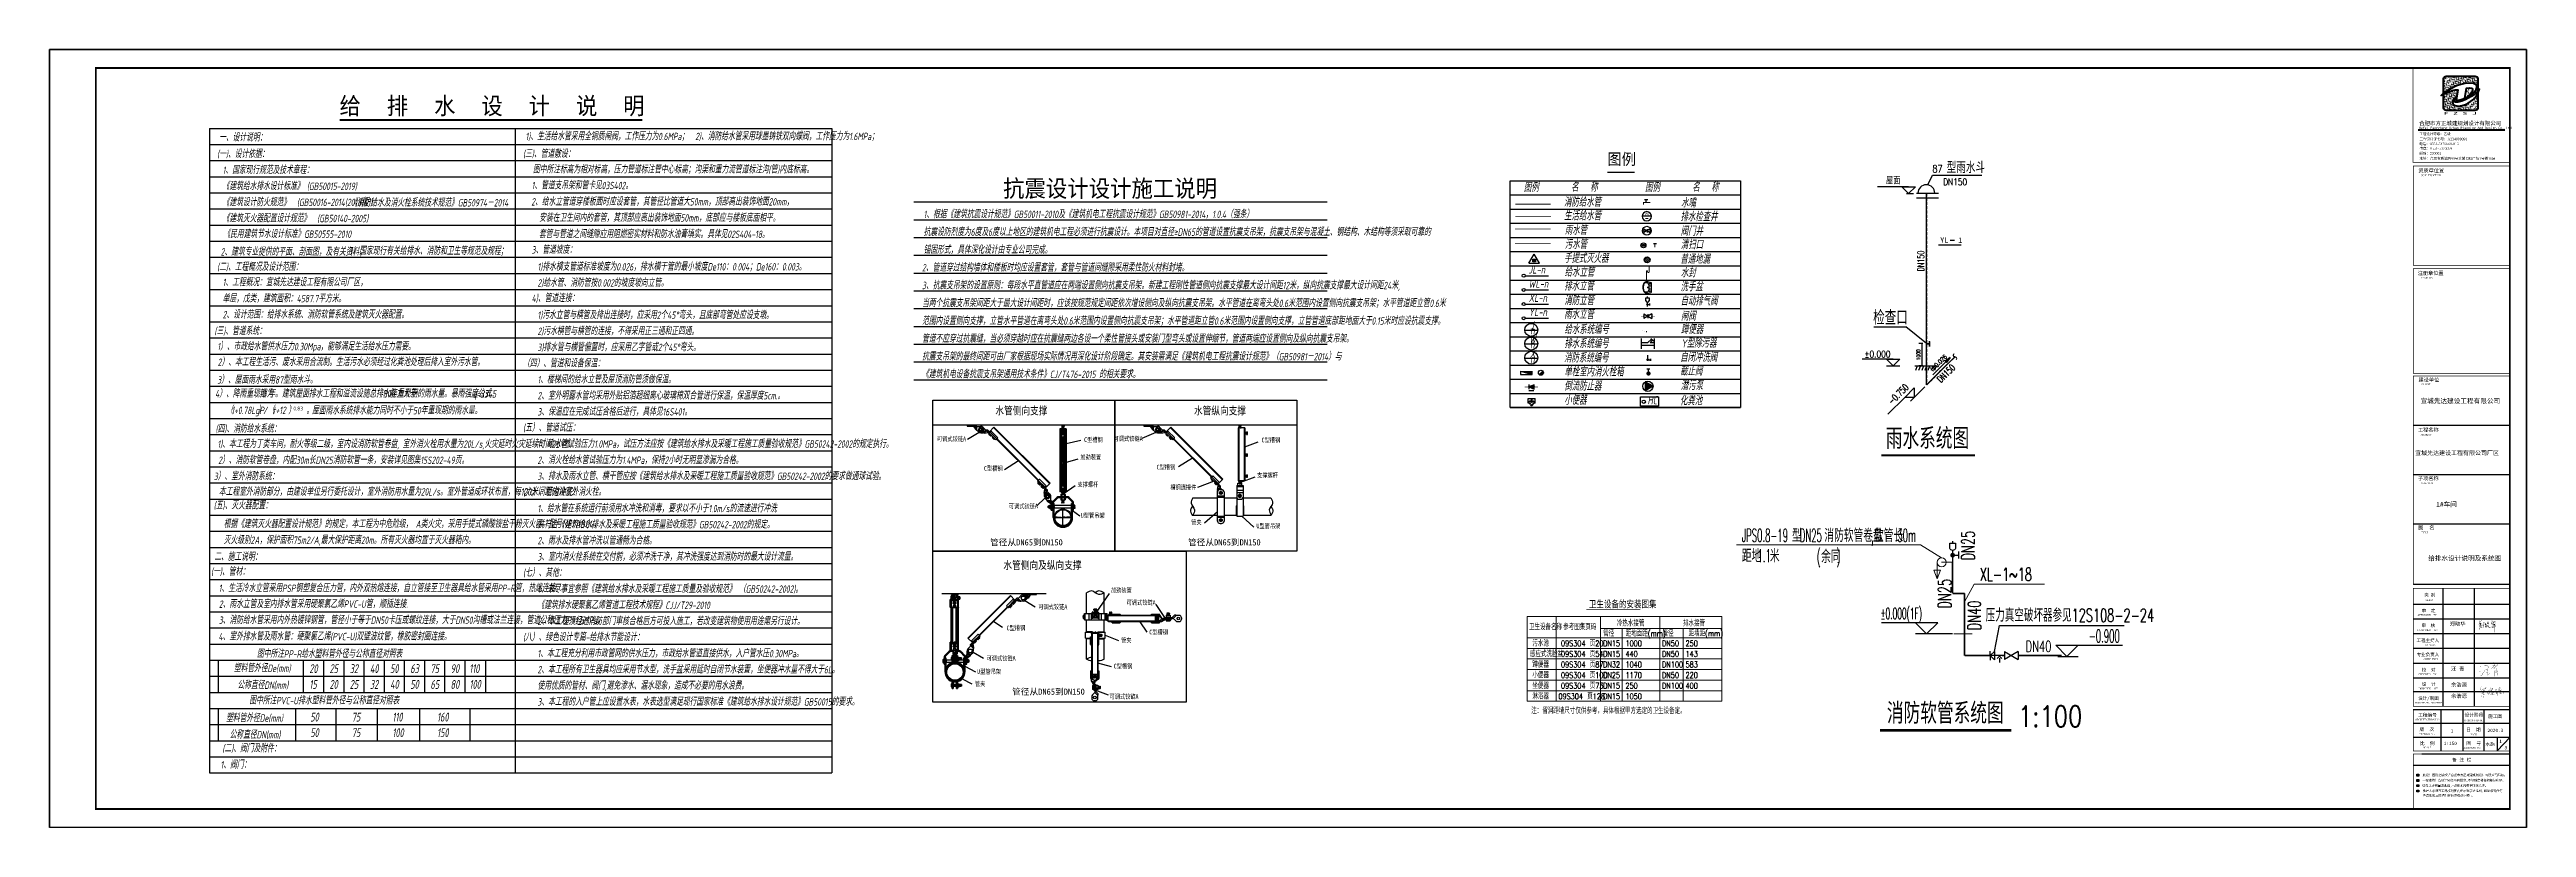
# Model space of a CAD drawing. Extents: x 54907 to 703237, y -798661 to -546661.
# Drawn here: x 288366 to 488916, y -609661 to -546661 of the extents above; entities that cross this region are included whole.
import ezdxf
from ezdxf.enums import TextEntityAlignment as Align

# ---------------------------------------------------------------- set-up
doc = ezdxf.new("R2010")
doc.units = 0
doc.header["$LTSCALE"] = 1000
doc.header["$MEASUREMENT"] = 0
for name, pattern in [('CENTER', [2, 1.25, -0.25, 0.25, -0.25]), ('CENTER2', [28.575, 19.05, -3.175, 3.175, -3.175]), ('DASH', [0.35, 0.25, -0.1])]:
    doc.linetypes.add(name, pattern=pattern)
for name, color, linetype in [('1', 140, 'Continuous'), ('bz', 2, 'Continuous'), ('C_C_P_PS_', 2, 'Continuous'), ('C_P_PS_', 2, 'Continuous'), ('C_P_YS_', 3, 'Continuous'), ('COLUMN', 6, 'Continuous'), ('DIM_ELEV', 3, 'Continuous'), ('DIM_SYMB', 3, 'Continuous'), ('DN_DIM', 3, 'Continuous'), ('HATCH', 254, 'Continuous'), ('OTHER', 7, 'Continuous'), ('P_LS_', 7, 'Continuous'), ('P_LS_GJ', 7, 'Continuous'), ('P_PS_', 2, 'Continuous'), ('P_PS_DIM', 3, 'Continuous'), ('P_XF_GJ', 7, 'Continuous'), ('P_YS_', 3, 'Continuous'), ('P_YS_DIM', 3, 'Continuous'), ('PIPE-污水', 2, 'DASH'), ('PIPE-给水', 3, 'Continuous'), ('PIPE-雨水', 4, 'Continuous'), ('PUB_DIM', 3, 'Continuous'), ('PUB_TEXT', 7, 'Continuous'), ('PUB_TITLE', 4, 'Continuous'), ('TEL_TEXT', 7, 'Continuous'), ('TEXT', 7, 'Continuous'), ('TEXT_给水', 7, 'Continuous'), ('TWT_DIM', 3, 'Continuous'), ('TWT_IDEN', 3, 'Continuous'), ('TWT_SYMB', 3, 'Continuous'), ('TWT_TEXT', 7, 'Continuous'), ('VALVE_消防', 7, 'Continuous'), ('VALVE_给水', 7, 'Continuous'), ('VALVE_雨水', 7, 'Continuous'), ('外框线', 255, 'Continuous'), ('说明文本', 54, 'Continuous')]:
    doc.layers.add(name, color=color, linetype=linetype)
doc.layers.add('PUB_WINDW', color=7, linetype='Continuous', plot=False)
doc.layers.add('yichutu', color=7, linetype='Continuous', true_color=0xffffff, plot=False)
doc.layers.add('中文', color=7, linetype='Continuous', lineweight=13)
doc.layers.add('填充', color=7, linetype='Continuous', lineweight=13)
doc.styles.add('-GBCBIGGBENOR', font='txt.shx', dxfattribs={"bigfont": 'hztxt.shx'})
doc.styles.add('-黑体', font='simhei.ttf', dxfattribs={"width": 0.7})
doc.styles.add('_HZTXT', font='txt.shx', dxfattribs={"width": 0.8, "bigfont": 'hztxt.shx'})
doc.styles.add('_TCH_DIM', font='SIMPLEX', dxfattribs={"bigfont": 'GBCBIG'})
doc.styles.add('_TEL_DIM', font='SIMPLEX', dxfattribs={"width": 0.8, "height": 3.5, "bigfont": 'HZTXT'})
doc.styles.add('_TWT_CIRCLE', font='COMPLEX', dxfattribs={"width": 1.1, "height": 3.5, "bigfont": 'HZTXT'})
doc.styles.add('_TWT_DIM', font='SIMPLEX', dxfattribs={"width": 0.8, "height": 3.5, "bigfont": 'HZTXT'})
doc.styles.add('_TWT_PIPEDN', font='SIMPLEX', dxfattribs={"width": 0.8, "height": 3.5, "bigfont": 'HZTXT'})
doc.styles.add('_TXT', font='SIMPLEX.shx', dxfattribs={"width": 0.6})
doc.styles.add('ATTTXT', font='gbeitc.shx', dxfattribs={"width": 0.7, "bigfont": '0hztxt.shx'})
doc.styles.add('COMPLEX', font='COMPLEX')
doc.styles.add('DIM_FONT', font='SIMPLEX', dxfattribs={"width": 0.7, "bigfont": 'GBCBIG'})
doc.styles.add('GHF', font='times.ttf')
doc.styles.add('HZ', font='rs.shx', dxfattribs={"width": 0.8, "bigfont": 'hztxt.shx'})
doc.styles.add('LXZ_COMPLEX', font='TXT')
doc.styles.get("Standard").update_dxf_attribs({"font": 'gbenor.shx', "bigfont": 'gbcbig.shx'})
doc.styles.add('STYLE1', font='simhei.ttf', dxfattribs={"width": 0.8})
doc.styles.add('TG_LINETYPE', font='SIMPLEX', dxfattribs={"width": 0.8, "height": 3, "bigfont": 'HZTXT'})
doc.styles.add('zz-0', font='arial.ttf')
doc.styles.add('仿宋', font='')
doc.styles.get('仿宋').set_extended_font_data('NSimSun')
doc.linetypes.add('TG_J', pattern='A,2,-0.3,["J",TG_LINETYPE,S=0.1,R=0,X=-0.23,Y=-0.15],0', length=2.3)
doc.linetypes.add('TG_X', pattern='A,2,-0.3,["X",TG_LINETYPE,S=0.1,R=0,X=-0.23,Y=-0.15],0', length=2.3)
doc.linetypes.add('TG_Y', pattern='A,2,-0.3,["Y",TG_LINETYPE,S=0.1,R=0,X=-0.23,Y=-0.15],0', length=2.3)
doc.dimstyles.new('DIMN', dxfattribs={"dimtxt": 300, "dimasz": 100, "dimexe": 250, "dimexo": 300, "dimgap": 150, "dimtad": 1, "dimdec": 0, "dimzin": 0, "dimdsep": 46, "dimtxsty": 'DIM_FONT', "dimblk": 'ARCHTICK', "dimcen": 0.09, "dimclrt": 7, "dimazin": 2, "dimtfac": 1, "dimtdec": 0, "dimtix": 1, "dimtmove": 2, "dimatfit": 3, "dimldrblk": 'ARCHTICK', "dimfxl": 0, "dimtolj": 1, "dimtzin": 0, "dimarcsym": 0})
doc.dimstyles.get("Standard").update_dxf_attribs({"dimscale": 100, "dimtxt": 3.5, "dimasz": 1, "dimexe": 2.5, "dimexo": 3, "dimgap": 1.5, "dimtad": 1, "dimdec": 0, "dimzin": 0, "dimdsep": 46, "dimtxsty": 'Standard', "dimblk": 'ARCHTICK', "dimcen": 0.09, "dimadec": 0, "dimazin": 0, "dimtfac": 1, "dimtdec": 0, "dimtix": 1, "dimtmove": 2, "dimatfit": 3, "dimfxl": 0, "dimtolj": 1, "dimtzin": 0, "dimarcsym": 0})

msp = doc.modelspace()

# ---------------------------------------------------------------- texts
at = {"layer": 'DN_DIM', "linetype": 'DASH', "style": 'DIM_FONT', "width": 0.7}
msp.add_text('DN150', height=546.75, rotation=90, dxfattribs=at).set_placement((440154.9, -563789.9), align=Align.CENTER)
at = {"layer": 'DN_DIM', "style": 'DIM_FONT', "width": 0.7}
msp.add_text('DN150', height=546.75, rotation=44.737614, dxfattribs=at).set_placement((441733.7, -572696), align=Align.TOP_CENTER)
at = {"layer": 'DN_DIM', "style": 'DIM_FONT', "width": 0.65}
msp.add_text('DN40', height=900, dxfattribs=at).set_placement((449410.5, -595446.7), align=Align.CENTER)
at = {"layer": 'P_PS_DIM', "style": '_HZTXT', "width": 0.8}
for s, p in [('雨水系统图', (437041.2, -579009.6)), ('消防软管系统图', (437133, -601257)), ('1:100', (447752.2, -601502.6))]:
    msp.add_text(s, height=1687.5, dxfattribs=at).set_placement(p)
at = {"layer": 'P_YS_', "style": 'DIM_FONT', "width": 0.8}
msp.add_text('87', height=593.44, dxfattribs=at).set_placement((440815.7, -556612.4))
at = {"layer": 'PUB_DIM', "width": 0.8}
for s, style, p in [('屋面', '_HZTXT', (437636.8, -557234.1)), ('DN150', 'DIM_FONT', (442656.4, -557383.5)), ('%%p0.000', 'DIM_FONT', (436363.7, -571325.3))]:
    msp.add_text(s, height=546.75, dxfattribs=dict(at, style=style)).set_placement(p, align=Align.MIDDLE)
at = {"layer": 'PUB_DIM', "style": 'DIM_FONT', "width": 0.65}
msp.add_text('-0.750', height=546.75, rotation=44.737614, dxfattribs=at).set_placement((438051.7, -574576.3), align=Align.MIDDLE)
at = {"layer": 'PUB_TEXT'}
for s, height, style, p in [('Hefei Fangzheng Urban Planning And Design Co.,Ltd', 195.289, '-黑体', (480217.7, -553109.3)), ('合肥市方正城建规划设计有限公司', 317.027, '-黑体', (480218.2, -552789.5)), ('工程设计等级：乙级', 201.49, 'GHF', (480238.9, -553593.8)), ('电话：0551-5376660-815', 201.486, 'GHF', (480232.3, -554397.7)), ('传真：0551-5376659', 201.486, 'GHF', (480264.8, -554771.7)), ('邮编：230001', 201.49, 'GHF', (480246.4, -555167.6)), ('地址：合肥市濉溪路99号众城国际广场1号楼16层', 201.486, 'GHF', (480264.8, -555581.4)), ('工程设计证书号：A234009091', 201.486, 'GHF', (480264.8, -554010.8)), ('资质章位置', 298.5, 'STYLE1', (480159.5, -556607)), ('GUALIFICATION', 134.324, 'GHF', (480355.2, -556915.5)), ('注册章位置', 298.5, 'STYLE1', (480114.1, -564915.3)), ('REGISTRY', 134.32, 'GHF', (480342.6, -565218.4)), ('建设单位', 298.5, 'STYLE1', (480176.3, -573557.9)), ('CLIENT', 134.32, 'GHF', (480405.6, -573833)), ('工程名称', 298.5, 'STYLE1', (480133.8, -577605.2)), ('PROJECT', 134.32, 'GHF', (480342.5, -577924.4)), ('子项名称', 298.5, 'STYLE1', (480133.8, -581542)), ('SUB-ITEM', 134.32, 'GHF', (480390.5, -581846.5)), ('图  名', 298.5, 'STYLE1', (480164.2, -585530.4)), ('TITLE', 134.32, 'GHF', (480392.2, -585849.8)), (' 类', 261.19, 'STYLE1', (480435.7, -590955.2)), ('CLASS', 134.32, 'GHF', (480728, -591308.5)), ('别', 261.2, 'STYLE1', (481178.6, -590955.2)), ('EXAMINED', 134.32, 'GHF', (480079, -593751.6)), ('APPROVED', 134.32, 'GHF', (480092, -592516.1)), ('审', 261.2, 'STYLE1', (480415.5, -593432.8)), ('审', 261.2, 'STYLE1', (480435.7, -592225.4)), ('核', 261.2, 'STYLE1', (481158.4, -593432.8)), ('定', 261.2, 'STYLE1', (481178.6, -592225.4)), ('BY', 134.32, 'GHF', (481372.3, -592516.1)), ('BY', 134.32, 'GHF', (481460.2, -593751.6)), ('郑晓华', 303.19, 'STYLE1', (482711.6, -593327.2)), ('工程主持人', 261.19, 'STYLE1', (480015.3, -594643.2)), ('专业负责人', 261.19, 'STYLE1', (480024.7, -595788.5)), ('CAPTAIN', 134.32, 'GHF', (480681.9, -594964.7)), ('CHECKED', 134.32, 'GHF', (480170.7, -597323.6)), ('校', 261.2, 'STYLE1', (480439, -597031.6)), ('CHIEF', 134.32, 'GHF', (480562.5, -596108.9)), ('对', 261.2, 'STYLE1', (481182, -597031.6)), ('ENGI.', 134.32, 'GHF', (481255.7, -596108.9)), ('BY', 134.32, 'GHF', (481342.8, -597323.6)), ('汪 青', 303.19, 'STYLE1', (482801.6, -596958.6)), ('设计/制图', 261.19, 'STYLE1', (480144, -599325.8)), ('DESIGNED', 134.32, 'GHF', (480183.1, -598484.3)), ('设', 261.2, 'STYLE1', (480446.9, -598177.1)), ('计', 261.2, 'STYLE1', (481189.9, -598177.1)), ('BY', 134.32, 'GHF', (481464.7, -598484.3)), ('余浩源', 303.19, 'STYLE1', (482816.2, -598250)), ('余浩源', 303.19, 'STYLE1', (482816.2, -599165.4)), ('ARCHITECTURAL', 134.324, 'GHF', (479903.9, -600997.4)), ('工程编号', 271.36, 'STYLE1', (480143.1, -600682.8)), ('版  次', 271.36, 'STYLE1', (480262.4, -601843.3)), ('No.', 134.32, 'GHF', (481635.8, -600997.4)), (' 设计阶段', 271.36, 'STYLE1', (483691.4, -600679.3)), ('     DESIGN PHASE', 134.324, 'GHF', (483633.5, -601063.1)), ('日  期', 271.36, 'STYLE1', (484031.5, -601876.8)), ('施工图', 271.36, 'STYLE1', (485803.5, -600790.8)), ('EDITION', 134.32, 'GHF', (480232.8, -602178.6)), ('比  例', 271.36, 'STYLE1', (480293.5, -602981.5)), ('SCALE', 134.32, 'GHF', (480551.2, -603256.8)), ('No.', 134.32, 'GHF', (481207.4, -602178.6)), ('1:150', 271.36, 'STYLE1', (482221.8, -602986.7)), ('1', 271.4, 'STYLE1', (482781, -601976.3)), ('DRAWING', 134.32, 'GHF', (483836.1, -603267.9)), ('图  号', 271.36, 'STYLE1', (484055.1, -602981.2)), ('DATE', 134.32, 'GHF', (484365.2, -602204.9)), ('No.', 134.32, 'GHF', (484952.2, -603267.9)), ('水施', 271.36, 'STYLE1', (485596.1, -603046.9)), ('2020.3', 271.36, 'STYLE1', (485764.7, -601932.5)), ('1', 271.4, 'STYLE1', (486719.8, -602818.9)), ('3', 271.4, 'STYLE1', (487136.3, -603329.8))]:
    msp.add_text(s, height=height, dxfattribs=dict(at, style=style)).set_placement(p)
at = {"layer": 'PUB_TEXT', "color": 0, "style": '_HZTXT', "width": 0.8}
msp.add_text('型雨水斗', height=923.13, dxfattribs=at).set_placement((441974.3, -556672.3))
at = {"layer": 'PUB_TEXT'}
for s, height, style, width, p in [('检查口', 1166.4, '_HZTXT', 0.8, (436021.3, -568956.8, 0)), ('%%P0.000(1F)', 892.5, '_TCH_DIM', 0.494118, (436610.7, -592779.4)), ('此设计图则之版权归合肥市方正城建规划设计有限公司所有。', 180.455, 'STYLE1', 1, (480512.2, -605503.3)), ('切勿以比例量度此图,-切依图内数字所示为准。', 180.455, 'STYLE1', 1, (480468.9, -606362.6)), ('非得建筑师或设计师之书面批准,不得随意将任何部分翻印。', 180.455, 'STYLE1', 1, (480491.1, -605929)), ('矛盾处应立即通知建筑师或设计师 。', 180.455, 'STYLE1', 1, (480512.2, -607159.5)), ('承建人必须在工场核对图内所示数字之准则,如发现有任何', 180.455, 'STYLE1', 1, (480512.2, -606785.2))]:
    msp.add_text(s, height=height, dxfattribs=dict(at, style=style, width=width)).set_placement(p)
at = {"layer": 'PUB_TEXT', "insert": (479911.5, -599509.2), "char_height": 108.802, "width": 3429.945, "attachment_point": 1, "style": 'GHF'}
msp.add_mtext('DESIGNED BY /  DRAWN BY', dxfattribs=at)
at = {"layer": 'PUB_TITLE', "color": 4, "style": 'STYLE1', "width": 2.5}
msp.add_text('F Z S J', height=223.49, dxfattribs=at).set_placement((482219.2, -551942.3))
at = {"layer": 'TEL_TEXT', "color": 7, "style": '_TEL_DIM', "width": 0.8}
msp.add_text('卫生设备的安装图集', height=564.48, dxfattribs=at).set_placement((412995.1, -591908.7, 0))
at = {"layer": 'TEXT', "style": '仿宋'}
for s, height, p in [('宣城先达建设工程有限公司', 384.235, (480334.2, -575311.9)), ('宣城先达建设工程有限公司厂区', 345.812, (479907.1, -579501.8)), ('1#车间', 384.24, (481603.7, -583680.7)), ('给排水设计说明及系统图', 384.235, (480958.2, -588051.7))]:
    msp.add_text(s, height=height, dxfattribs=at).set_placement(p)
at = {"layer": 'TEXT', "lineweight": 9, "style": '-GBCBIGGBENOR', "width": 0.7}
for s, p in [('卫生设备名称', (408149.4, -593662.7)), ('参考图集页码', (410923.2, -593662.7)), ('冷热水接管', (415266.6, -593364.5)), (' 距地面距(mm)', (415641.8, -594188.3)), ('排水接管', (420619.1, -593364.5)), (' 距墙距(mm)', (420732.2, -594181)), ('感应式洗脸盆', (408230.7, -595846.8)), ('污水池', (408427.2, -594989)), (' 09S304 页20       ', (410399.7, -594989)), (' 09S304 页54 ', (410399.7, -595846.8)), ('管径', (414162.4, -594181)), ('DN15', (414151.6, -594989)), ('DN15', (414151.6, -595846.8)), ('440', (415966.9, -595846.8)), ('1000', (415966.9, -594989)), ('管径', (418963.6, -594181)), ('DN50', (418923.8, -594989)), ('DN50', (418923.8, -595846.8)), ('250', (420831.1, -594989)), ('143', (420831.1, -595846.8)), ('蹲便器', (408427.2, -596704.6)), ('小便器', (408427.2, -597562.4)), ('小便器', (408427.2, -597562.4)), (' 09S304 页87 ', (410399.7, -596704.6)), (' 09S304 页100 ', (410399.7, -597562.4)), (' 09S304 页100 ', (410399.7, -597562.4)), ('DN32', (414151.6, -596704.6)), ('DN25', (414151.6, -597562.4)), ('DN25', (414151.6, -597562.4)), ('1040', (415966.9, -596704.6)), ('1170', (415966.9, -597562.4)), ('1170', (415966.9, -597562.4)), ('DN100', (418923.8, -596704.6)), ('DN50', (418923.8, -597562.4)), ('DN50', (418923.8, -597562.4)), ('583', (420831.1, -596704.6)), ('220', (420831.1, -597562.4)), ('220', (420831.1, -597562.4)), ('坐便器', (408427.2, -598420.2)), ('淋浴器', (408427.2, -599277.9)), (' 09S304 页128', (410195.1, -599277.9)), (' 09S304 页73', (410399.7, -598420.2)), ('DN15', (414151.6, -598420.2)), ('DN15', (414151.6, -599277.9)), ('250', (415966.9, -598420.2)), ('1050', (415966.9, -599277.9)), ('DN100', (418923.8, -598420.2)), ('400', (420831.1, -598420.2)), ('  注：留洞距墙尺寸仅供参考，具体根据甲方选定的卫生设备定。', (407646, -600446.1))]:
    msp.add_text(s, height=472.5, dxfattribs=at).set_placement(p)
at = {"layer": 'TEXT_给水', "linetype": 'CENTER2', "style": '_TWT_PIPEDN', "width": 0.64}
for s, p in [('DN25', (444233.1, -588028.3)), ('DN25', (442339, -591921.7)), ('DN40', (444739.7, -593679.5))]:
    msp.add_text(s, height=1050, rotation=90, dxfattribs=at).set_placement(p)
msp.add_text('XL-1~18', height=1050, dxfattribs=at).set_placement((444645.5, -589689.5))
msp.add_text('压力真空破坏器参见12S108-2-24', height=1050, dxfattribs=at).set_placement((451949.3, -592996.4), align=Align.CENTER)
at = {"layer": 'TWT_SYMB', "color": 7, "style": 'ATTTXT', "width": 0.7}
for s, height, p in [('一、设计说明：', 598.91, (302097.4, -554092.9)), ('1)、生活给水管采用全铜质闸阀，工作压力为0.6MPa；  2)、消防给水管采用球墨铸铁双向蝶阀，工作压力为1.6MPa；', 598.909, (326904, -553999.9)), ('(一)、设计依据：', 598.91, (301935.4, -555427.7)), ('(三)、管道敷设：', 598.91, (326704.5, -555415.1)), ('1、国家现行规范及技术章程：', 598.909, (302380.9, -556729.8)), ('《建筑给水排水设计标准》 (GB50015-2019)', 598.909, (302380.9, -558034.7)), ('1、管道支吊架和管卡见03S402。', 598.909, (327397.3, -557972.1)), ('图中所注标高为相对标高，压力管道标注管中心标高；沟渠和重力流管道标注沟(管)内底标高。', 598.909, (327503.8, -556685.2)), ('图例', 658.8, (407733.4, -558182.8)), ('名   称', 658.8, (411559.5, -558168.3)), ('图例', 658.8, (417547.8, -558182.8)), ('名   称', 658.8, (421374, -558168.3)), ('《建筑设计防火规范》  (GB50016-2014(2018版))', 598.909, (302380.9, -559339.5)), ('《消防给水及消火栓系统技术规范》GB50974－2014', 598.909, (312702.5, -559374)), ('2、给水立管道穿楼板面时应设套管，其管径比管道大50mm，顶部高出装饰地面20mm，', 598.909, (327369.7, -559292.9)), ('消防给水管', 658.8, (410983.8, -559379)), ('水嘴', 658.8, (420467.4, -559438)), ('《建筑灭火器配置设计规范》  (GB50140-2005)', 598.909, (302380.9, -560644.4)), ('《民用建筑节水设计标准》GB50555-2010', 598.909, (302440.1, -561914.8)), ('套管与管道之间缝隙应用阻燃密实材料和防水油膏填实。具体见02S404-18。', 598.909, (327989.2, -561921.7)), ('安装在卫生间内的套管，其顶部应高出装饰地面50mm，底部应与楼板底面相平。', 598.909, (328005.2, -560602.7)), ('抗震设防烈度为6度及6度以上地区的建筑机电工程必须进行抗震设计。本项目对直径≥DN65的管道设置抗震支吊架，抗震支吊架与混凝土、钢结构、木结构等须采取可靠的', 598.909, (359131.6, -561750.1)), ('1、根据《建筑抗震设计规范》GB50011-2010及《建筑机电工程抗震设计规范》GB50981-2014，1.0.4（强条）', 598.909, (359131.6, -560310.1)), ('生活给水管', 658.8, (410989.5, -560478.5)), ('雨水管', 658.8, (411050, -561645.7)), ('排水检查井', 658.8, (420416.6, -560555.6)), ('阀门井', 658.8, (420436.1, -561726.9)), ('2、建筑专业提供的平面、剖面图，及有关资料；', 598.909, (302224, -563348.2)), ('3、国家现行有关给排水、消防和卫生等规范及规程；', 598.909, (312579.2, -563282.5)), ('3、管道坡度：', 598.91, (327401.8, -563185.1)), ('锚固形式，具体深化设计由专业公司完成。', 598.909, (359131.6, -563190.1)), ('手提式灭火器', 658.8, (410990.9, -563924)), ('污水管', 658.8, (411050, -562794)), ('普通地漏', 658.8, (420397.9, -563998.2)), ('清扫口', 658.8, (420443.7, -562821.6)), ('(二)、工程概况及设计范围：', 598.909, (301935.4, -564570.6)), ('2)给水管、消防管按0.002的坡度坡向立管。', 598.909, (327874.3, -565863.2)), ('1)排水横支管道标准坡度为0.026，排水横干管的最小坡度De110：0.004；De160：0.003。', 598.909, (327874.3, -564558.3)), ('2、管道穿过结构墙体和楼板时均应设置套管，套管与管道间缝隙采用柔性防火材料封堵。', 598.909, (359008, -564630.1)), ('3、抗震支吊架的设置原则：每段水平直管道应在两端设置侧向抗震支吊架。新建工程刚性管道侧向抗震支撑最大设计间距12米，纵向抗震支撑最大设计间距24米,', 598.909, (359008, -566070.1)), ('JL-n', 658.8, (408126.2, -564805.3)), ('WL-n', 658.8, (408126.2, -565953.6)), ('排水立管', 658.8, (411002.7, -566167.4)), ('给水立管', 658.8, (411036.3, -565045.3)), ('洗手盆', 658.8, (420420, -566229.6)), ('水封', 658.8, (420447.9, -565097.1)), ('单层，戊类，建筑面积：4587.7平方米。 ', 598.909, (302380.9, -567129.4)), ('4)、管道连接：', 598.91, (327401.8, -567099.7)), ('当两个抗震支吊架间距大于最大设计间距时，应该按规范规定间距依次增设侧向及纵向抗震支吊架。水平管道在离弯头处0.6米范围内设置侧向抗震支吊架；水平管道距立管0.6米', 598.909, (359008, -567510.1)), ('XL-n', 658.8, (408126.2, -567101.9)), ('消防立管', 658.8, (411013.6, -567341.9)), ('自动排气阀', 658.8, (420420, -567377.9)), ('(三)、管道系统：', 598.91, (301722.3, -569763.8)), ('2、设计范围：给排水系统、消防软管系统及建筑灭火器配置。', 598.909, (302380.9, -568434.3)), ('2)污水横管与横管的连接，不得采用正三通和正四通。', 598.909, (327874.3, -569777.8)), ('1)污水立管与横管及排出连接时，应采用2个45%%D弯头，且底部弯管处应设支墩。', 598.909, (327874.3, -568472.9)), ('范围内设置侧向支撑，立管水平管道在离弯头处0.6米范围内设置侧向抗震支吊架；水平管道距立管0.6米范围内设置侧向支撑，立管管道底部距地面大于0.15米时应设抗震支撑。', 598.909, (359008, -568950.1)), ('J', 658.8, (408240.7, -569327.4)), ('YL-n', 658.8, (408126.2, -568250.2)), ('n', 658.8, (408257.2, -569736.5)), ('雨水立管', 658.8, (411002.7, -568464)), ('给水系统编号', 658.8, (411021.7, -569692.4)), ('蹲便器', 658.8, (420452.2, -569679.2)), ('闸阀', 658.8, (420456.3, -568611.8)), ('1）、市政给水管供水压力0.30Mpa，能够满足生活给水压力需要。', 598.909, (301948.9, -571014.3)), ('3)排水管与横管偏置时，应采用乙字管或2个45%%D弯头。', 598.909, (327874.3, -571082.7)), ('抗震支吊架的最终间距可由厂家根据现场实际情况再深化设计阶段确定。其安装需满足《建筑机电工程抗震设计规范》（GB50981－2014）与', 598.909, (359008, -571830.1)), ('管道不应穿过抗震缝，当必须穿越时应在抗震缝两边各设一个柔性管接头或安装门型弯头或设置伸缩节，管道两端应设置侧向及纵向抗震支吊架。', 598.909, (359008, -570390.1)), ('X', 658.8, (408223.9, -571632.9)), ('n', 658.8, (408249, -570876)), ('W', 658.8, (408171.4, -570453.2)), ('消防系统编号', 658.8, (410990.9, -571989)), ('排水系统编号', 658.8, (411004.8, -570840.7)), ('自闭冲洗阀', 658.8, (420389.2, -571942.4)), ('Y型除污器', 658.8, (420482, -570794.2)), ('3）、屋面雨水采用87型雨水斗。', 598.909, (301950.5, -573714.9)), ('2）、本工程生活污、废水采用合流制。生活污水必须经过化粪池处理后排入室外污水管。', 598.909, (301983.6, -572278.4)), ('（四）、管道和设备保温：', 598.909, (326704.5, -572378.5)), ('1、楼梯间的给水立管及屋顶消防管须做保温。', 598.909, (327874.3, -573692.5)), ('《建筑机电设备抗震支吊架通用技术条件》CJ/T476-2015 的相关要求。', 598.909, (359008, -573270.1)), ('n', 658.8, (408250.9, -572062.2)), ('单栓室内消火栓箱', 658.8, (411009.8, -573121.2)), ('倒流防止器', 658.8, (411009.8, -574269.5)), ('截止阀', 658.8, (420389.2, -573056.3)), ('潜污泵', 658.8, (420440.2, -574225)), ('4）、降雨重现期为', 598.91, (301771.8, -574835.1)), ('（', 598.9, (302670.8, -576182.2)), ('）', 598.9, (305246.6, -576182.2)), ('10', 598.91, (305332.6, -574835.1)), ('年。建筑屋面排水工程和溢流设施总排水能力大于', 598.909, (306084.9, -574835.1)), ('（', 598.9, (306017.9, -576182.2)), ('）', 598.9, (307689.1, -576182.2)), ('屋面雨水系统排水能力同时不小于50年重现期的雨水量。', 598.909, (309615.2, -576200.5)), ('50', 598.91, (315353, -574835.1)), ('年重现期的雨水量。暴雨强度公式：', 598.909, (315953, -574835.1)), ('q=3345', 598.91, (322606.8, -574848.6)), ('·', 598.9, (323990.7, -574849.2)), ('2、室外明露水管均采用外贴铝箔超细离心玻璃棉双合管进行保温，保温厚度5cm.。', 598.909, (327874.3, -574997.3)), ('小便器', 658.8, (411009.8, -575417.8)), ('HC', 658.8, (417754.4, -575390.8)), ('化粪池', 658.8, (420372.5, -575453.1)), ('(四)、消防给水系统：', 598.909, (301811.9, -577679.7)), ('1+0.78LgP', 598.91, (303092.1, -576182.2)), ('/', 598.9, (305667.9, -576182.2)), ('t+12', 598.91, (306439.1, -576182.2)), ('。', 598.9, (309170.1, -576182.2)), ('(五）、管道试压：', 598.91, (326704.5, -577598)), ('3、保温应在完成试压合格后进行，具体见16S401。', 598.909, (327874.3, -576302.2)), ('2）、消防软管卷盘，内配30m长DN25消防软管一条，安装详见图集15S202-49页。', 598.909, (302019.9, -580219.4)), ('1)、本工程为丁类车间，耐火等级二级，室内设消防软管卷盘, 室外消火栓用水量为20L/s,火灾延时火灾延续时间2小时。', 598.909, (301958, -578914.5)), ('2、消火栓给水管试验压力为1.4MPa，保持2小时无明显渗漏为合格。', 598.909, (327874.3, -580216.9)), ('1、给水管试验压力1.0MPa，试压方法应按《建筑给水排水及采暖工程施工质量验收规范》GB50242-2002的规定执行。', 598.909, (327874.3, -578912)), ('3）、室外消防系统：', 598.91, (301663.2, -581530.5)), ('3、排水及雨水立管、横干管应按《建筑给水排水及采暖工程施工质量验收规范》GB50242-2002的要求做通球试验。', 598.909, (327874.3, -581521.7)), ('(五)、灭火器配置：', 598.91, (301663.2, -583883.5)), ('本工程室外消防部分，由建设单位另行委托设计，室外消防用水量为20L/s。室外管道成环状布置，每120米间距内设室外消火栓。', 598.909, (302077.8, -582781.5)), ('(六）、管道冲洗：', 598.91, (326704.5, -582817.6)), ('1、给水管在系统运行前须用水冲洗和消毒，要求以不小于1.0m/s的流速进行冲洗', 598.909, (327874.3, -584131.5)), ('根据《建筑灭火器配置设计规范》的规定，本工程为中危险级， A类火灾，采用手提式磷酸铵盐干粉灭火器，型号MF/ABC4，', 598.909, (302469.5, -585391.3)), ('·', 598.9, (302609.9, -585299.8)), ('并符合《建筑给水排水及采暖工程施工质量验收规范》GB50242-2002的规定。', 598.909, (327874.3, -585436.4)), ('二、施工说明：', 598.91, (301702.4, -588046.2)), ('灭火级别2A，保护面积75m2/A,最大保护距离20m。所有灭火器均置于灭火器箱内。', 598.909, (302469.5, -586696.1)), ('2、雨水及排水管冲洗以管通畅为合格。', 598.909, (327874.3, -586741.3)), ('3、室内消火栓系统在交付前，必须冲洗干净，其冲洗强度达到消防时的最大设计流量。', 598.909, (327874.3, -588046.1)), ('(一)、管材：', 598.91, (301445.7, -589247.7)), ('(七）、其他：', 598.91, (326704.5, -589342)), ('2、雨水立管及室内排水管采用硬聚氯乙烯PVC-U管，顺插连接.', 598.909, (302078.6, -591874.7)), ('1、生活冷水立管采用PSP钢塑复合压力管，内外双热熔连接，自立管接至卫生器具给水管采用PP-R管，热熔连接。', 598.909, (302063.5, -590592.1)), ('1、未尽事宜参照《建筑给水排水及采暖工程施工质量及验收规范》 （GB50242-2002)。', 598.909, (327874.3, -590655.9)), ('《建筑排水硬聚氯乙烯管道工程技术规程》CJJ/T29-2010', 598.909, (327874.3, -591960.8)), ('3、消防给水管采用内外热镀锌钢管，管径小于等于DN50卡压或螺纹连接，大于DN50沟槽或法兰连接，管道公称压力P=1.6MPa。', 598.909, (302067.8, -593175)), ('2、本工程须经过消防部门审核合格后方可投入施工，若改变建筑物使用用途需另行设计。 ', 598.909, (327874.3, -593265.7)), ('4、室外排水管及雨水管：硬聚氯乙烯(PVC-U)双壁波纹管，橡胶密封圈连接。', 598.909, (302044.2, -594498.7)), ('图中所注PP-R给水塑料管外径与公称直径对照表', 598.909, (305156.1, -595911.7)), ('(八）、绿色设计专篇-给排水节能设计：', 598.909, (326704.5, -594561.5)), ('1、本工程充分利用市政管网的供水压力，市政给水管道直接供水，入户管水压0.30MPa。', 598.909, (327874.3, -595875.4)), ('塑料管外径De(mm)', 598.909, (303287.4, -597069.1)), ('20', 718.69, (309402.6, -597157)), ('25', 718.69, (311035.8, -597157)), ('32', 718.69, (312669.1, -597157)), ('40', 718.69, (314302.4, -597157)), ('50', 718.69, (315935.6, -597157)), ('63', 718.69, (317568.9, -597157)), ('75', 718.69, (319202.2, -597157)), ('90', 718.69, (320835.5, -597157)), ('110', 718.69, (322347.2, -597157)), ('2、本工程所有卫生器具均应采用节水型，洗手盆采用延时自闭节水装置，坐便器冲水量不得大于6L。', 598.909, (327874.3, -597180.3)), ('公称直径DN(mm)', 598.91, (303572.8, -598437.1)), ('图中所注PVC-U排水塑料管外径与公称直径对照表', 598.909, (304535.4, -599688.5)), ('15', 718.69, (309402.6, -598437.1)), ('20', 718.69, (311035.8, -598437.1)), ('25', 718.69, (312669.1, -598437.1)), ('32', 718.69, (314302.4, -598437.1)), ('40', 718.69, (315935.6, -598437.1)), ('50', 718.69, (317568.9, -598437.1)), ('65', 718.69, (319202.2, -598437.1)), ('80', 718.69, (320835.5, -598437.1)), ('100', 718.69, (322364.4, -598437.1)), ('3、本工程的入户管上应设置水表，水表选型满足现行国家标准《建筑给水排水设计规范》GB50015的要求。', 598.909, (327874.3, -599790.1)), ('使用优质的管材、阀门,避免渗水、漏水现象，造成不必要的用水浪费。', 598.909, (327874.3, -598485.2)), ('塑料管外径De(mm)', 598.909, (302660.6, -601101)), ('50', 718.69, (309473.6, -601084.7)), ('50', 718.69, (309473.6, -602348)), ('75', 718.69, (312828.6, -601084.7)), ('75', 718.69, (312828.6, -602348)), ('110', 718.69, (316122.3, -601084.7)), ('100', 718.69, (316122.3, -602348)), ('160', 718.69, (319738.7, -601084.7)), ('150', 718.69, (319738.7, -602348)), ('(二)、阀门及附件：', 598.91, (302364.8, -603561.4)), ('公称直径DN(mm)', 598.91, (302946, -602452.3)), ('1、阀门：', 598.91, (302210.6, -604885.6))]:
    msp.add_text(s, height=height, dxfattribs=at).set_placement(p)
at = {"layer": 'TWT_SYMB', "color": 6, "style": 'ATTTXT', "width": 0.7}
msp.add_text('1、工程概况：宣城先达建设工程有限公司厂区，', height=598.909, dxfattribs=at).set_placement((302380.9, -565824.5))
at = {"layer": 'TWT_TEXT'}
for s, height, style, width, p in [('给', 1575, '_TWT_CIRCLE', 1.1, (311844.3, -552063.4)), ('排', 1575, '_TWT_CIRCLE', 1.1, (315672.1, -552063.4)), ('水', 1575, '_TWT_CIRCLE', 1.1, (319500, -552063.4)), ('设', 1575, '_TWT_CIRCLE', 1.1, (323327.9, -552063.4)), ('计', 1575, '_TWT_CIRCLE', 1.1, (327155.7, -552063.4)), ('说', 1575, '_TWT_CIRCLE', 1.1, (330983.6, -552063.4)), ('明', 1575, '_TWT_CIRCLE', 1.1, (334811.5, -552063.4)), ('图例', 1050, '_TWT_CIRCLE', 1.1, (414502.3, -556099.6)), ('抗震设计设计施工说明', 1575, '_TWT_CIRCLE', 1.1, (365572.5, -558752.9)), ('JPS0.8-19', 1050, '_TWT_DIM', 0.48, (425389, -586538.4)), ('型', 1050, '_TWT_DIM', 0.6, (429445, -586538.4)), ('DN25', 1050, '_TWT_DIM', 0.48, (430075, -586538.4)), ('消防软管卷盘', 1050, '_TWT_DIM', 0.6, (432067, -586538.4)), ('软管长', 1050, '_TWT_DIM', 0.6, (436087, -586538.4)), ('30m', 1050, '_TWT_DIM', 0.48, (437977, -586538.4)), ('距地', 1050, '_TWT_DIM', 0.6, (425389, -588185.6)), ('1.1', 1050, '_TWT_DIM', 0.48, (426649, -588185.6)), ('米', 1050, '_TWT_DIM', 0.6, (427657, -588185.6)), ('(', 1050, '_TWT_DIM', 0.48, (431466.4, -588244.3)), ('余同', 1050, '_TWT_DIM', 0.6, (431802.4, -588244.3)), (')', 1050, '_TWT_DIM', 0.48, (433062.4, -588244.3)), (',', 1050, '_TWT_DIM', 0.48, (435847, -586538.4)), ('-0.900', 1050, '_TWT_DIM', 0.48, (453481.1, -594686.4))]:
    msp.add_text(s, height=height, dxfattribs=dict(at, style=style, width=width)).set_placement(p)
at = {"layer": 'TWT_TEXT', "style": '_TWT_CIRCLE'}
for s, height, width, p, p2 in [('污', 265.6, 1.404867, (417524.8, -560132.3), (417856.8, -560132.3)), ('-', 241.5, 1.458333, (417539.8, -560437.2), (417841.7, -560437.2))]:
    msp.add_text(s, height=height, dxfattribs=dict(at, width=width)).set_placement(p, p2, align=Align.FIT)
at = {"layer": '说明文本'}
msp.add_text('0.83', height=300, dxfattribs=at).set_placement((308110.4, -575882.2))

# ---------------------------------------------------------------- blocks, each defined once
blk = doc.blocks.new('*X35')
at = {"color": 0}
for p, q in [((-991, -1), (-988, 2)), ((-978, -2), (-971, 4)), ((-966, -4), (-955, 7)), ((-954, -6), (-938, 9)), ((-941, -8), (-921, 12)), ((-929, -10), (-905, 15)), ((-917, -12), (-888, 17)), ((-905, -14), (-871, 20)), ((-892, -16), (-855, 22)), ((-880, -17), (-838, 25)), ((-868, -19), (-821, 27)), ((-856, -21), (-804, 30)), ((-843, -23), (-788, 33)), ((-831, -25), (-771, 35)), ((-819, -27), (-754, 38)), ((-807, -29), (-738, 40)), ((-794, -31), (-721, 43)), ((-782, -33), (-721, 29)), ((-770, -34), (-721, 15)), ((-758, -36), (-721, 1)), ((-745, -38), (-721, -14)), ((-733, -40), (-721, -28)), ((-721, -42), (-721, -42))]:
    blk.add_line(p, q, dxfattribs=at)
blk = doc.blocks.new('_W_HHPD2')
for p, q in [((-540, 0), (-261, 43)), ((-540, 1), (-261, -42)), ((-261, 43), (-261, -42)), ((-261, 0), (540, 0))]:
    blk.add_line(p, q)
blk.add_blockref('*X35', (460, 0))
at = {"style": 'COMPLEX', "width": 0.8}
blk.add_attdef('I=0.001', (-400, 92), '', height=200, dxfattribs=at)
blk = doc.blocks.new('FACE3_')
for p in [(-0.09, 0.24), (0.09, -0.24)]:
    blk.add_line(p, (0, 0))
for centre, start, end in [((0.17, 0.24), 80.7491, 179.8598), ((-0.17, -0.24), 260.7491, 359.8598)]:
    blk.add_arc(centre, 0.265, start, end)
blk = doc.blocks.new('LGH_1')
at = {"linetype": 'Continuous'}
blk.add_line((0, 0), (1, 0), dxfattribs=at)
at = {"color": 7}
blk.add_line((0.51, 0.21), (0.7, 0.21), dxfattribs=at)
at = {"color": 7, "style": 'LXZ_COMPLEX'}
blk.add_attdef('AB', text='', height=0.24, dxfattribs=at).set_placement((0.25, 0.1), align=Align.CENTER)
blk.add_attdef('Z', text='', height=0.24, dxfattribs=at).set_placement((0.96, 0.21), align=Align.MIDDLE)
blk = doc.blocks.new('_ArchTick')
at = {"color": 0, "linetype": 'ByBlock', "const_width": 0.4}
blk.add_lwpolyline([(-0.5, -0.5), (0.5, 0.5)], dxfattribs=at)
blk = doc.blocks.new('*D65')
at = {"layer": 'Defpoints', "color": 0}
for p in [(439979, -570479), (440335, -570479), (440335, -572289)]:
    blk.add_point(p, dxfattribs=at)
at = {"layer": 'TWT_DIM', "color": 0, "lineweight": -2}
for p, q in [((440035, -570479), (439729, -570479)), ((439979, -572289), (439979, -570479)), ((440035, -572289), (439729, -572289))]:
    blk.add_line(p, q, dxfattribs=at)
at = {"layer": 'TWT_DIM', "color": 0, "lineweight": -2, "xscale": 100, "yscale": 100, "zscale": 100}
for p, rotation in [((439979, -570479), 90), ((439979, -572289), 270)]:
    blk.add_blockref('_ArchTick', p, dxfattribs=dict(at, rotation=rotation))
at = {"layer": 'TWT_DIM', "color": 7, "insert": (439679, -571384), "char_height": 300, "attachment_point": 5, "rotation": 90, "style": 'DIM_FONT'}
blk.add_mtext('\\A1;1000', dxfattribs=at)
blk = doc.blocks.new('M_H1SCH')
for p, q in [((-125, 72), (125, -72)), ((125, 72), (-125, -72)), ((-125, 72), (-125, -72)), ((125, 72), (125, -72))]:
    blk.add_line(p, q)
at = {"flags": 9}
for tag in ['XSIZE', 'YSIZE']:
    blk.add_attdef(tag, (0, 0), '', height=0.5, dxfattribs=at)
blk = doc.blocks.new('A$C437B3FFB')
at = {"layer": 'P_LS_GJ', "xscale": 1.5, "yscale": 1.5, "zscale": 1.5}
blk.add_blockref('M_H1SCH', (188, 108), dxfattribs=at)
blk = doc.blocks.new('A$C1BFE3A7E')
for p, q in [((0, 365), (541, 365)), ((264, 329), (139, 204)), ((264, 329), (389, 204)), ((264, 236), (264, 0)), ((763, 365), (541, 587)), ((541, 587), (541, 143)), ((763, 365), (541, 143)), ((763, 365), (763, 608)), ((763, 365), (763, 122))]:
    blk.add_line(p, q)
blk = doc.blocks.new('$PLAN$00001076')
for p, q in [((-280, -10), (-280, 0)), ((280, 0), (280, -10)), ((-251, -189), (-251, -186)), ((-248, -183), (-250, -185))]:
    blk.add_line(p, q)
for points in [[(-280, 0), (280, 0)], [(-326, -200), (-280, -5)], [(-326, -204), (-326, -268)], [(326, -204), (280, -5)], [(326, -204), (326, -268)]]:
    blk.add_lwpolyline(points)
for points in [[(-326, -200, 0.0082234), (-326, -204, 0.1492853)], [(-326, -266, 0.1492853), (-304, -337, 0.1070785), (-231, -408, 0.075625), (-131, -450, 0.0624358), (-1, -467, 0.0624358), (130, -452, 0.075625), (230, -410, 0.1070785), (304, -339, 0.1492853), (326, -268, 0.0052054), (326, -266, 0.0865956)], [(-253, -188, 0.1725462), (-250, -358, 0.7263952)], [(253, -188, 0.0982083), (193, -141, 0.0662866), (110, -111, 0.0524281), (0, -100, 0.0524281), (-110, -111, 0.0662866), (-193, -141, 0.093876), (-251, -186, 0.1713772)], [(-250, -358, 0.0913412), (-193, -401, 0.0662866), (-110, -431, 0.0524281), (0, -442, 0.0524281), (110, -431, 0.0662866), (193, -401, 0.0917559), (250, -358, 0.1713772)], [(253, -188, -0.1725462), (250, -358, -0.7263952)]]:
    blk.add_lwpolyline(points, format="xyb")
for centre, radius in [((-210, -75), 24), ((-210, -75), 24), ((-210, -75), 24), ((-90, -65), 10), ((0, -170), 25), ((0, -170), 15), ((90, -65), 10), ((210, -75), 24)]:
    blk.add_circle(centre, radius)
blk.add_arc((-250, -186), 1, 131.32236, 180)
at = {"style": 'zz-0'}
for tag in ['YSIZE', 'XSIZE']:
    blk.add_attdef(tag, (0, 0), '', height=0.5, dxfattribs=at)
blk = doc.blocks.new('*U46')
at = {"color": 55}
for points in [[(1016453, 607991), (1016472, 607976), (1016472, 608010)], [(1016472, 608010), (1016493, 607965), (1016493, 608031)], [(1016472, 607976), (1016472, 608010), (1016493, 607965)], [(1016493, 608031), (1016516, 607958), (1016516, 608054)], [(1016493, 607965), (1016493, 608031), (1016516, 607958)], [(1016516, 608054), (1016540, 607956), (1016540, 608078)], [(1016516, 607958), (1016516, 608054), (1016540, 607956)], [(1016540, 608078), (1016564, 607959), (1016564, 608102)], [(1016564, 608102), (1016587, 607966), (1016587, 608125)], [(1016587, 608125), (1016609, 607978), (1016609, 608147)], [(1016609, 608147), (1016627, 607993), (1016627, 608165)], [(1016627, 608165), (1016628, 607994), (1016628, 608166)]]:
    blk.add_solid(points, dxfattribs=at)
at = {"color": 55, "extrusion": (0, 0, -1)}
for points in [[(-1016540, 607956), (-1016540, 608078), (-1016564, 607959)], [(-1016564, 607959), (-1016564, 608102), (-1016587, 607966)], [(-1016587, 607966), (-1016587, 608125), (-1016609, 607978)], [(-1016609, 607978), (-1016609, 608147), (-1016627, 607993)], [(-1016627, 607993), (-1016627, 608165), (-1016628, 607994)], [(-1016628, 607994), (-1016628, 608166), (-1016642, 608012)], [(-1016628, 608166), (-1016642, 608012), (-1016642, 608148)], [(-1016642, 608012), (-1016642, 608148), (-1016643, 608013)], [(-1016642, 608148), (-1016643, 608013), (-1016643, 608148)], [(-1016643, 608013), (-1016643, 608148), (-1016654, 608033)], [(-1016643, 608148), (-1016654, 608033), (-1016654, 608127)], [(-1016654, 608033), (-1016654, 608127), (-1016654, 608034)], [(-1016654, 608127), (-1016654, 608034), (-1016654, 608127)], [(-1016654, 608034), (-1016654, 608127), (-1016661, 608056)], [(-1016654, 608127), (-1016661, 608056), (-1016661, 608104)], [(-1016661, 608056), (-1016661, 608104), (-1016661, 608057)], [(-1016661, 608104), (-1016661, 608057), (-1016661, 608104)], [(-1016661, 608057), (-1016661, 608104), (-1016663, 608080)]]:
    blk.add_solid(points, dxfattribs=at)
blk = doc.blocks.new('*U47')
at = {"color": 55}
blk.add_solid([(1015523, 608163), (1016100, 607986), (1016100, 608163)], dxfattribs=at)
blk = doc.blocks.new('*U48')
at = {"color": 55}
for points in [[(1016131, 613643), (1016131, 613782), (1016270, 613643)], [(1016131, 613782), (1016270, 613643), (1016270, 613782)]]:
    blk.add_solid(points, dxfattribs=at)
blk = doc.blocks.new('M_E8')
for p, q in [((-204, -257), (-194, -2)), ((-194, -2), (196, -2)), ((206, -257), (196, -2))]:
    blk.add_line(p, q)
at = {"const_width": 1.5}
for points in [[(-196, 0), (196, 0), (206, -257, -4.356259)], [(-194, -2), (-204, -257, 0.7580869)]]:
    blk.add_lwpolyline(points, format="xyb", dxfattribs=at)
for points in [[(-204, -257), (-194, -258), (-194, -258), (-183, -260), (-175, -261), (-165, -264), (-156, -268), (-147, -271), (-138, -275), (-128, -281), (-119, -287), (-109, -295), (-102, -300), (-94, -308), (-86, -316), (-79, -324), (-74, -332), (-68, -340), (-62, -348), (-58, -356), (-54, -366), (-50, -374), (-43, -383), (-36, -389), (-30, -392), (-23, -395), (-17, -398), (-9, -399), (0, -399), (13, -398), (23, -395), (29, -392), (35, -389), (43, -385), (49, -380), (54, -374), (58, -366), (62, -357), (65, -347), (71, -340), (75, -332), (80, -325), (85, -319), (91, -313), (95, -308), (100, -302), (106, -295), (113, -290), (119, -285), (126, -280), (132, -277), (139, -273), (145, -271), (154, -268), (162, -264), (173, -261), (183, -259), (191, -258), (199, -257), (206, -257)], [(-2, -142), (6, -142), (12, -146), (19, -148), (25, -152), (29, -158), (34, -166), (37, -174), (39, -183), (37, -191), (35, -200), (29, -208), (25, -214), (17, -219), (12, -223), (4, -224), (-2, -224), (-6, -224), (-11, -223), (-18, -221), (-26, -217), (-32, -213), (-37, -207), (-42, -199), (-44, -190), (-45, -183), (-42, -173), (-40, -164), (-35, -158), (-31, -150), (-26, -148), (-24, -144), (-18, -143), (-14, -143), (-12, -142), (-8, -142), (-6, -141), (-2, -142)]]:
    blk.add_lwpolyline(points, dxfattribs=at)
for centre, radius in [((-3, -184), 41.7), ((-1, -74), 15)]:
    blk.add_circle(centre, radius)
for centre, radius, start, end in [((-218, -432), 176, 26.1838, 85.57917), ((-158, -223), 22.7, 134.58574, 206.45735), ((-198, -412), 179, 22.29844, 83.80425), ((-2, -389), 250, 46.64582, 133.35418), ((1, -338), 63.3, 194.74469, 345.25531), ((4, -329), 38.6, 202.77784, 341.36093), ((201, -407), 174, 100.56764, 157.70342), ((215, -425), 168, 93.33481, 155.33091), ((162, -222), 16.2, 297.13892, 62.86108)]:
    blk.add_arc(centre, radius, start, end)
blk.add_point((1, -402))
at = {"width": 0.8, "flags": 9}
for tag in ['XSIZE', 'YSIZE']:
    blk.add_attdef(tag, (0, 0), '', height=0.5, dxfattribs=at)
blk = doc.blocks.new('M_E2')
blk.add_line((-306, -118), (-266, -118))
at = {"const_width": 1.5}
for points in [[(-366, 138, 0.9789497), (-366, -138, 0.9789497)], [(-366, 118, 0.9789497), (-366, -118, 0.9789497)], [(-306, 118, 0.4142136), (-316, 108, 0.4142136)], [(0, 88, 0.4621922), (-59, 137, 0.4621922)], [(-20, 88, 0.4142136), (-50, 118, 0.4142136)], [(-316, -108, 0.4142136), (-306, -118, 0.4142136)], [(-59, -137, 0.4621922), (0, -88, 0.4621922)], [(-50, -118, 0.4142136), (-20, -88, 0.4142136)]]:
    blk.add_lwpolyline(points, format="xyb", dxfattribs=at)
for points in [[(-366, 137), (-59, 137)], [(-316, 118), (-366, 118)], [(-340, 118), (-266, 118)], [(-316, 108), (-316, -108)], [(-50, 118), (-267, 118)], [(-20, -88), (-20, 88)], [(0, 88), (0, -88)], [(-381, -137), (-59, -137)], [(-316, -118), (-366, -118)], [(-340, -118), (-266, -118)], [(-266, -118), (-50, -118)]]:
    blk.add_lwpolyline(points, dxfattribs=at)
at = {"width": 0.8, "flags": 9}
for tag in ['XSIZE', 'YSIZE']:
    blk.add_attdef(tag, (0, 0), '', height=0.5, dxfattribs=at)
blk = doc.blocks.new('*U49')
at = {"color": 55, "extrusion": (0, 0, -1)}
blk.add_solid([(-1021772, 606463), (-1021772, 606912), (-1022160, 606687)], dxfattribs=at)
blk = doc.blocks.new('$VALVE$00000669')
for p, q in [((0, 0), (212, 0)), ((108, 0), (108, -100)), ((287, 74), (433, 74)), ((433, 74), (433, -76)), ((433, 0), (500, 0)), ((158, -100), (58, -100)), ((433, -76), (287, -76))]:
    blk.add_line(p, q)
at = {"const_width": 31.2}
blk.add_lwpolyline([(108, 16, 1), (108, -16, 1)], format="xyb", close=True, dxfattribs=at)
blk.add_circle((108, 0), 31.2)
blk.add_arc((287, -1), 75, 90, 270)
blk = doc.blocks.new('$VALVE$00000296')
for p, q in [((125, 72), (-125, -72)), ((-125, 72), (125, -72)), ((-125, 72), (-125, -72)), ((125, 72), (125, -72))]:
    blk.add_line(p, q)
at = {"color": 7}
blk.add_line((0, 60), (0, -64), dxfattribs=at)
for p in [(-125, 0), (125, 0)]:
    blk.add_point(p)
blk = doc.blocks.new('$VALVE$00000656')
for p, q in [((-113, 110), (-113, -100)), ((118, -164), (-119, -164))]:
    blk.add_line(p, q)
blk.add_lwpolyline([(119, 5, 203, 0, 0), (-113, 5, 0, 0, 0)], format="xyseb")
blk.add_lwpolyline([(119, 107), (-113, 5), (119, -97)], close=True)
for p in [(-113, 5), (119, 5)]:
    blk.add_point(p)
blk.add_solid([(-44, -164), (-44, -139), (-119, -164)])
blk = doc.blocks.new('*U81')
at = {"layer": 'PUB_TEXT', "style": 'STYLE1'}
blk.add_text('备 注 栏', height=180, dxfattribs=at).set_placement((503976, -819747))
blk = doc.blocks.new('A$C2EA612DB')
at = {"layer": 'HATCH'}
h = blk.add_hatch(color=256, dxfattribs=at)
h.paths.add_polyline_path([(288, 659), (280, 651), (258, 643), (270, 667), (295, 696), (318, 713), (343, 719), (349, 695), (344, 674), (331, 634), (315, 585), (308, 537), (304, 495), (304, 442), (305, 390), (309, 342), (309, 298), (309, 264), (311, 224), (311, 167), (302, 167), (302, 210), (301, 251), (298, 319), (298, 362), (295, 407), (295, 455), (294, 486), (277, 507), (261, 515), (238, 531), (238, 557), (258, 576), (277, 546), (285, 527), (302, 570), (296, 592), (288, 603), (284, 616), (297, 624), (317, 627), (325, 643), (333, 663), (334, 677), (319, 681), (308, 677)])
h.paths.add_polyline_path([(219, 381), (207, 367), (181, 380), (171, 402), (162, 423), (158, 443), (153, 455), (153, 467), (179, 448), (189, 427), (198, 407), (210, 403), (223, 408), (228, 394)])
h.paths.add_polyline_path([(155, 531), (146, 543), (136, 558), (125, 555), (113, 547), (111, 528), (111, 516), (121, 513), (144, 522)], flags=16)
h.paths.add_polyline_path([(181, 830), (178, 850), (62, 689), (27, 617), (16, 614), (0, 593), (14, 582), (48, 598), (91, 615), (113, 630), (110, 598), (101, 573), (92, 557), (85, 533), (67, 520), (27, 490), (46, 478), (69, 481), (90, 485), (88, 428), (78, 386), (39, 296), (25, 284), (69, 299), (101, 374), (115, 460), (116, 479), (145, 506), (163, 516), (177, 516), (182, 532), (174, 558), (161, 581), (136, 598), (153, 621), (169, 657), (171, 686), (116, 666), (84, 635), (42, 614), (69, 656), (149, 783)])
h.paths.add_polyline_path([(70, 743), (75, 762), (50, 795), (31, 810), (27, 785), (47, 764)], flags=17)
h = blk.add_hatch(color=256, dxfattribs=at)
h.paths.add_polyline_path([(477, 583), (493, 598), (519, 611), (532, 620), (549, 623), (572, 614), (572, 587), (571, 579), (568, 566), (561, 551), (552, 537), (537, 527), (513, 519), (504, 502), (530, 501), (536, 501), (508, 456), (492, 420), (484, 396), (477, 364), (472, 331), (477, 319), (483, 321), (486, 344), (490, 374), (505, 422), (537, 474), (545, 491), (556, 504), (565, 512), (590, 526), (598, 530), (597, 536), (582, 534), (572, 529), (555, 530), (574, 551), (578, 590), (585, 613), (599, 627), (609, 640), (617, 654), (590, 658), (574, 652), (563, 648), (560, 667), (576, 690), (603, 704), (610, 728), (585, 744), (567, 750), (541, 742), (528, 720), (526, 690), (529, 653), (526, 637), (509, 617), (491, 602), (481, 600), (466, 600), (451, 599), (444, 617), (432, 639), (416, 664), (397, 673), (392, 640), (393, 621), (388, 610), (373, 608), (376, 552), (379, 490), (380, 438), (382, 407), (393, 395), (403, 419), (403, 440), (402, 460), (399, 474), (396, 487), (406, 473), (426, 453), (437, 447), (448, 440), (455, 440), (480, 451), (480, 476), (474, 502), (469, 518), (461, 538), (459, 545), (457, 559), (461, 570)])
h.paths.add_polyline_path([(434, 557), (438, 548), (441, 535), (443, 520), (446, 505), (453, 495), (458, 489), (465, 482), (465, 471), (457, 467), (442, 470), (438, 471), (425, 480), (416, 493), (410, 508), (408, 520), (407, 533), (407, 561), (409, 566)], flags=16)
h.paths.add_polyline_path([(426, 594), (410, 585), (402, 584), (394, 601), (400, 620), (401, 633), (414, 624), (426, 607)], flags=16)
h.paths.add_polyline_path([(548, 673), (543, 687), (548, 704), (561, 719), (569, 729), (586, 726), (589, 721), (580, 704), (570, 696), (556, 686), (553, 675)], flags=16)
for points in [[(627, 433), (621, 461), (619, 468), (599, 474), (579, 467), (557, 457), (551, 442), (565, 434), (588, 446), (593, 429), (596, 410), (605, 391), (631, 384), (660, 384), (698, 390), (722, 394), (738, 403), (750, 419), (751, 440), (738, 466), (727, 475), (730, 449), (730, 429), (729, 419), (725, 414), (709, 407), (689, 405), (674, 404), (664, 404), (652, 409), (636, 415), (630, 421)], [(794, 697), (804, 725), (812, 751), (816, 774), (814, 796), (808, 806), (782, 803), (778, 787), (791, 771), (791, 754), (782, 731), (773, 706), (763, 663), (753, 640), (742, 619), (726, 595), (746, 601), (760, 616), (776, 636), (794, 640), (805, 620), (811, 583), (812, 561), (806, 535), (801, 526), (822, 540), (831, 564), (835, 604), (829, 630), (815, 646), (801, 652), (778, 654)]]:
    blk.add_hatch(color=256, dxfattribs=at).paths.add_polyline_path(points)
h = blk.add_hatch(color=256, dxfattribs=at)
h.paths.add_polyline_path([(935, 705), (954, 712), (978, 718), (994, 738), (989, 757), (966, 786), (928, 790), (912, 778), (894, 753), (887, 732), (883, 719), (871, 705), (855, 695), (837, 688), (827, 670), (833, 670), (841, 671), (871, 676), (867, 658), (863, 646), (862, 629), (861, 611), (863, 599), (872, 591), (888, 591), (904, 591), (901, 584), (876, 574), (882, 564), (899, 564), (897, 544), (891, 532), (878, 518), (867, 498), (853, 479), (824, 454), (807, 426), (801, 395), (820, 391), (844, 402), (864, 408), (915, 423), (933, 425), (936, 391), (947, 231), (968, 79), (969, 27), (980, 0), (953, 426), (977, 443), (992, 461), (1000, 492), (998, 525), (982, 548), (960, 570), (966, 586), (983, 598), (999, 609), (996, 622), (982, 633), (948, 608), (894, 604), (876, 616), (879, 643), (893, 667), (909, 691)])
h.paths.add_polyline_path([(903, 719), (918, 743), (923, 756), (932, 766), (948, 768), (975, 759), (978, 743), (966, 728), (941, 719), (911, 716)], flags=16)
h.paths.add_polyline_path([(919, 543), (937, 538), (951, 529), (957, 520), (959, 501), (958, 465), (937, 443), (894, 437), (864, 419), (842, 422), (848, 440), (858, 456), (878, 477), (890, 497), (909, 514)], flags=16)
blk = doc.blocks.new('yct-1337-420-200550-63000-150-2010.0')
at = {"layer": 'yichutu', "color": 7, "true_color": 0xffffff}
blk.add_lwpolyline([(0, 0), (0, 63000), (200550, 63000), (200550, 0)], close=True, dxfattribs=at)
blk = doc.blocks.new('gfhhrryyfd')
h = blk.add_hatch()
h.set_pattern_fill('ANSI37', color=256, scale=2.09088, style=0)
h.set_pattern_definition([(45, (3793840.348, -1554777.269), (-4.69415947, 4.69415948), []), (135, (3793840.348, -1554777.269), (-4.69415947, -4.69415948), [])])
edge = h.paths.add_edge_path()
edge.add_line((3693800, -1745765), (3693790, -1745765))
edge.add_ellipse((3693329, -1745808), major_axis=(-1, 463), ratio=1, start_angle=269.93348, end_angle=275.24626, ccw=False)
edge.add_ellipse((3693329, -1745808), major_axis=(0, 463), ratio=1, start_angle=90.04408, end_angle=270.04408, ccw=False)
edge.add_ellipse((3693329, -1745808), major_axis=(1, 463), ratio=1, start_angle=84.83986, end_angle=90.15263, ccw=False)
edge.add_line((3692868, -1745765), (3692857, -1745765))
edge.add_line((3692857, -1745765), (3692857, -1745808))
edge.add_ellipse((3693329, -1745808), major_axis=(0, 471), ratio=1, start_angle=89.98444, end_angle=269.98444)
edge.add_line((3693800, -1745808), (3693800, -1745765))
at = {"linetype": 'Continuous'}
for p, q in [((3688159, -1740810), (3688159, -1740861)), ((3688159, -1740810), (3688617, -1740810)), ((3688159, -1740861), (3688454, -1740861)), ((3688288, -1740810), (3688288, -1740861)), ((3688454, -1740810), (3688454, -1740861)), ((3688503, -1740879), (3688630, -1741057)), ((3688503, -1740879), (3688887, -1740879)), ((3688540, -1740879), (3688666, -1741057)), ((3688666, -1741057), (3688630, -1741057)), ((3688666, -1741057), (3688666, -1740879)), ((3688678, -1741083), (3688678, -1740879)), ((3688678, -1741083), (3688771, -1741177)), ((3688808, -1740971), (3688778, -1741086)), ((3688778, -1741086), (3688862, -1741170)), ((3688923, -1740941), (3688808, -1740971)), ((3688832, -1741055), (3688832, -1741055)), ((3688832, -1741057), (3688832, -1741057)), ((3688862, -1741170), (3688976, -1741139)), ((3688892, -1741227), (3689024, -1741227)), ((3689007, -1741025), (3688923, -1740941)), ((3688976, -1741139), (3689007, -1741025)), ((3689014, -1740934), (3689008, -1740929)), ((3689292, -1741205), (3689021, -1740934)), ((3689169, -1741082), (3689024, -1741227)), ((3689077, -1741242), (3689203, -1741116)), ((3689077, -1741242), (3689292, -1741205)), ((3689350, -1741238), (3689224, -1741113)), ((3689386, -1741202), (3689260, -1741076)), ((3689367, -1741256), (3689331, -1741292)), ((3689336, -1741303), (3689331, -1741292)), ((3689336, -1741303), (3689433, -1741400)), ((3689384, -1741200), (3689347, -1741236)), ((3689351, -1741239), (3689442, -1741149)), ((3689351, -1741239), (3689714, -1741603)), ((3689605, -1740924), (3689357, -1741173)), ((3689395, -1741284), (3689359, -1741320)), ((3689378, -1741152), (3689408, -1741182)), ((3689757, -1741561), (3689393, -1741197)), ((3689451, -1741340), (3689415, -1741376)), ((3689433, -1741400), (3689443, -1741404)), ((3689479, -1741368), (3689443, -1741404)), ((3689805, -1741476), (3689478, -1741149)), ((3689549, -1741438), (3689513, -1741474)), ((3689518, -1741484), (3689513, -1741474)), ((3689518, -1741484), (3689615, -1741581)), ((3689577, -1741466), (3689541, -1741502)), ((3689584, -1740945), (3692614, -1743976)), ((3689633, -1741522), (3689597, -1741558)), ((3689605, -1740924), (3692636, -1743955)), ((3689615, -1741581), (3689625, -1741586)), ((3689661, -1741550), (3689625, -1741586)), ((3689805, -1741512), (3689714, -1741603)), ((3689751, -1741567), (3691993, -1743809)), ((3689772, -1741546), (3692014, -1743788)), ((3693153, -1741005), (3693153, -1744419)), ((3693260, -1741005), (3693153, -1741005)), ((3693187, -1741005), (3693187, -1744419)), ((3693200, -1741005), (3693200, -1744419)), ((3693234, -1741005), (3693234, -1744419)), ((3693234, -1741317), (3693423, -1741317)), ((3693239, -1741329), (3693234, -1741329)), ((3693234, -1741335), (3693239, -1741331)), ((3693239, -1741331), (3693234, -1741331)), ((3693234, -1741336), (3693240, -1741332)), ((3693239, -1741365), (3693234, -1741365)), ((3693234, -1741371), (3693239, -1741367)), ((3693239, -1741367), (3693234, -1741367)), ((3693234, -1741373), (3693240, -1741368)), ((3693239, -1741401), (3693234, -1741401)), ((3693234, -1741407), (3693239, -1741403)), ((3693239, -1741403), (3693234, -1741403)), ((3693234, -1741409), (3693240, -1741404)), ((3693239, -1741437), (3693234, -1741437)), ((3693234, -1741443), (3693239, -1741439)), ((3693239, -1741439), (3693234, -1741439)), ((3693234, -1741445), (3693240, -1741440)), ((3693234, -1741471), (3693423, -1741471)), ((3693236, -1741312), (3693421, -1741312)), ((3693236, -1741475), (3693421, -1741475)), ((3693239, -1741329), (3693239, -1741329)), ((3693239, -1741329), (3693241, -1741330)), ((3693240, -1741330), (3693239, -1741331)), ((3693239, -1741331), (3693239, -1741331)), ((3693239, -1741331), (3693239, -1741331)), ((3693239, -1741331), (3693241, -1741331)), ((3693239, -1741365), (3693239, -1741365)), ((3693239, -1741365), (3693241, -1741366)), ((3693240, -1741366), (3693239, -1741367)), ((3693239, -1741367), (3693239, -1741367)), ((3693239, -1741367), (3693239, -1741367)), ((3693239, -1741367), (3693241, -1741367)), ((3693239, -1741401), (3693239, -1741401)), ((3693239, -1741401), (3693241, -1741402)), ((3693240, -1741402), (3693239, -1741403)), ((3693239, -1741403), (3693239, -1741403)), ((3693239, -1741403), (3693239, -1741403)), ((3693239, -1741403), (3693241, -1741403)), ((3693239, -1741437), (3693239, -1741437)), ((3693239, -1741437), (3693241, -1741438)), ((3693240, -1741438), (3693239, -1741439)), ((3693239, -1741439), (3693239, -1741439)), ((3693239, -1741439), (3693239, -1741439)), ((3693239, -1741439), (3693241, -1741439)), ((3693240, -1741317), (3693240, -1741328)), ((3693240, -1741328), (3693240, -1741328)), ((3693240, -1741328), (3693240, -1741328)), ((3693240, -1741330), (3693241, -1741331)), ((3693241, -1741330), (3693240, -1741330)), ((3693240, -1741332), (3693240, -1741332)), ((3693240, -1741332), (3693240, -1741332)), ((3693240, -1741332), (3693240, -1741364)), ((3693240, -1741332), (3693240, -1741332)), ((3693240, -1741364), (3693240, -1741364)), ((3693240, -1741364), (3693240, -1741364)), ((3693240, -1741366), (3693241, -1741367)), ((3693241, -1741366), (3693240, -1741366)), ((3693240, -1741368), (3693240, -1741368)), ((3693240, -1741368), (3693240, -1741368)), ((3693240, -1741368), (3693240, -1741400)), ((3693240, -1741368), (3693240, -1741368)), ((3693240, -1741400), (3693240, -1741400)), ((3693240, -1741400), (3693240, -1741400)), ((3693240, -1741402), (3693241, -1741403)), ((3693241, -1741402), (3693240, -1741402)), ((3693240, -1741404), (3693240, -1741404)), ((3693240, -1741404), (3693240, -1741404)), ((3693240, -1741404), (3693240, -1741436)), ((3693240, -1741404), (3693240, -1741404)), ((3693240, -1741436), (3693240, -1741436)), ((3693240, -1741436), (3693240, -1741436)), ((3693240, -1741438), (3693241, -1741439)), ((3693241, -1741438), (3693240, -1741438)), ((3693240, -1741440), (3693240, -1741440)), ((3693240, -1741440), (3693240, -1741440)), ((3693240, -1741440), (3693240, -1741471)), ((3693240, -1741440), (3693240, -1741440)), ((3693241, -1741317), (3693241, -1741330)), ((3693241, -1741331), (3693241, -1741366)), ((3693241, -1741367), (3693241, -1741402)), ((3693241, -1741403), (3693241, -1741438)), ((3693241, -1741439), (3693241, -1741471)), ((3693249, -1741394), (3693289, -1741325)), ((3693289, -1741462), (3693249, -1741394)), ((3693259, -1741714), (3693259, -1741712)), ((3693259, -1741714), (3693259, -1741712)), ((3693259, -1741713), (3693269, -1741718)), ((3693259, -1741714), (3693269, -1741720)), ((3693259, -1741727), (3693259, -1741728)), ((3693259, -1741730), (3693259, -1741728)), ((3693259, -1741730), (3693259, -1741728)), ((3693259, -1741729), (3693259, -1741729)), ((3693259, -1741731), (3693259, -1741729)), ((3693259, -1741731), (3693259, -1741729)), ((3693259, -1741730), (3693269, -1741735)), ((3693259, -1741732), (3693269, -1741737)), ((3693259, -1741745), (3693259, -1741745)), ((3693259, -1741747), (3693259, -1741745)), ((3693259, -1741747), (3693259, -1741745)), ((3693259, -1741746), (3693259, -1741746)), ((3693259, -1741749), (3693259, -1741746)), ((3693259, -1741749), (3693259, -1741746)), ((3693259, -1741747), (3693269, -1741752)), ((3693259, -1741749), (3693269, -1741754)), ((3693259, -1741762), (3693259, -1741762)), ((3693259, -1741764), (3693259, -1741762)), ((3693259, -1741764), (3693259, -1741762)), ((3693259, -1741763), (3693259, -1741764)), ((3693259, -1741766), (3693259, -1741764)), ((3693259, -1741766), (3693259, -1741764)), ((3693259, -1741764), (3693269, -1741770)), ((3693259, -1741766), (3693269, -1741771)), ((3693259, -1741779), (3693259, -1741779)), ((3693259, -1741781), (3693259, -1741779)), ((3693259, -1741781), (3693259, -1741779)), ((3693259, -1741781), (3693269, -1741787)), ((3693259, -1741796), (3693259, -1741796)), ((3693259, -1741798), (3693259, -1741796)), ((3693259, -1741798), (3693259, -1741796)), ((3693259, -1741799), (3693269, -1741804)), ((3693259, -1741813), (3693259, -1741813)), ((3693259, -1741815), (3693259, -1741813)), ((3693259, -1741815), (3693259, -1741813)), ((3693259, -1741816), (3693269, -1741821)), ((3693259, -1741830), (3693259, -1741831)), ((3693259, -1741833), (3693259, -1741831)), ((3693259, -1741833), (3693259, -1741831)), ((3693259, -1741833), (3693269, -1741838)), ((3693259, -1741847), (3693259, -1741848)), ((3693259, -1741850), (3693259, -1741848)), ((3693259, -1741850), (3693259, -1741848)), ((3693259, -1741850), (3693269, -1741855)), ((3693260, -1740815), (3693260, -1740816)), ((3693260, -1740818), (3693260, -1740816)), ((3693260, -1740818), (3693260, -1740816)), ((3693260, -1740817), (3693260, -1740817)), ((3693260, -1740819), (3693260, -1740817)), ((3693260, -1740819), (3693260, -1740817)), ((3693260, -1740818), (3693269, -1740823)), ((3693260, -1740819), (3693269, -1740825)), ((3693260, -1740832), (3693260, -1740833)), ((3693260, -1740835), (3693260, -1740833)), ((3693260, -1740835), (3693260, -1740833)), ((3693260, -1740834), (3693260, -1740834)), ((3693260, -1740836), (3693260, -1740834)), ((3693260, -1740836), (3693260, -1740834)), ((3693260, -1740835), (3693269, -1740840)), ((3693260, -1740837), (3693269, -1740842)), ((3693260, -1740850), (3693260, -1740850)), ((3693260, -1740852), (3693260, -1740850)), ((3693260, -1740852), (3693260, -1740850)), ((3693260, -1740851), (3693260, -1740851)), ((3693260, -1740854), (3693260, -1740851)), ((3693260, -1740854), (3693260, -1740851)), ((3693260, -1740852), (3693269, -1740858)), ((3693260, -1740854), (3693269, -1740859)), ((3693260, -1740867), (3693260, -1740867)), ((3693260, -1740869), (3693260, -1740867)), ((3693260, -1740869), (3693260, -1740867)), ((3693260, -1740868), (3693260, -1740869)), ((3693260, -1740871), (3693260, -1740869)), ((3693260, -1740871), (3693260, -1740869)), ((3693260, -1740869), (3693269, -1740875)), ((3693260, -1740871), (3693269, -1740876)), ((3693260, -1740884), (3693260, -1740884)), ((3693260, -1740886), (3693260, -1740884)), ((3693260, -1740886), (3693260, -1740884)), ((3693260, -1740886), (3693260, -1740886)), ((3693260, -1740888), (3693260, -1740886)), ((3693260, -1740888), (3693260, -1740886)), ((3693260, -1740886), (3693269, -1740892)), ((3693260, -1740888), (3693269, -1740893)), ((3693260, -1740901), (3693260, -1740901)), ((3693260, -1740903), (3693260, -1740901)), ((3693260, -1740903), (3693260, -1740901)), ((3693260, -1740903), (3693260, -1740903)), ((3693260, -1740905), (3693260, -1740903)), ((3693260, -1740905), (3693260, -1740903)), ((3693260, -1740904), (3693269, -1740909)), ((3693260, -1740905), (3693269, -1740911)), ((3693260, -1740918), (3693260, -1740918)), ((3693260, -1740921), (3693260, -1740918)), ((3693260, -1740921), (3693260, -1740918)), ((3693260, -1740920), (3693260, -1740920)), ((3693260, -1740922), (3693260, -1740920)), ((3693260, -1740922), (3693260, -1740920)), ((3693260, -1740921), (3693269, -1740926)), ((3693260, -1740922), (3693269, -1740928)), ((3693260, -1740935), (3693260, -1740936)), ((3693260, -1740938), (3693260, -1740936)), ((3693260, -1740938), (3693260, -1740936)), ((3693260, -1740937), (3693260, -1740937)), ((3693260, -1740939), (3693260, -1740937)), ((3693260, -1740939), (3693260, -1740937)), ((3693260, -1740938), (3693269, -1740943)), ((3693260, -1740939), (3693269, -1740945)), ((3693260, -1740952), (3693260, -1740953)), ((3693260, -1740955), (3693260, -1740953)), ((3693260, -1740955), (3693260, -1740953)), ((3693260, -1740954), (3693260, -1740954)), ((3693260, -1740956), (3693260, -1740954)), ((3693260, -1740956), (3693260, -1740954)), ((3693260, -1740955), (3693269, -1740960)), ((3693260, -1740957), (3693269, -1740962)), ((3693260, -1740970), (3693260, -1740970)), ((3693260, -1740972), (3693260, -1740970)), ((3693260, -1740972), (3693260, -1740970)), ((3693260, -1740971), (3693260, -1740971)), ((3693260, -1740974), (3693260, -1740971)), ((3693260, -1740974), (3693260, -1740971)), ((3693260, -1740972), (3693269, -1740978)), ((3693260, -1740974), (3693269, -1740979)), ((3693260, -1740987), (3693260, -1740987)), ((3693260, -1740989), (3693260, -1740987)), ((3693260, -1740989), (3693260, -1740987)), ((3693260, -1740988), (3693260, -1740989)), ((3693260, -1740991), (3693260, -1740989)), ((3693260, -1740991), (3693260, -1740989)), ((3693260, -1740989), (3693269, -1740995)), ((3693260, -1740991), (3693269, -1740996)), ((3693260, -1741004), (3693260, -1741004)), ((3693260, -1741006), (3693260, -1741004)), ((3693260, -1741006), (3693260, -1741004)), ((3693260, -1741006), (3693260, -1741006)), ((3693260, -1741008), (3693260, -1741006)), ((3693260, -1741008), (3693260, -1741006)), ((3693260, -1741006), (3693269, -1741012)), ((3693260, -1741008), (3693269, -1741013)), ((3693260, -1741021), (3693260, -1741021)), ((3693260, -1741023), (3693260, -1741021)), ((3693260, -1741023), (3693260, -1741021)), ((3693260, -1741023), (3693260, -1741023)), ((3693260, -1741025), (3693260, -1741023)), ((3693260, -1741025), (3693260, -1741023)), ((3693260, -1741024), (3693269, -1741029)), ((3693260, -1741025), (3693269, -1741031)), ((3693260, -1741038), (3693260, -1741038)), ((3693260, -1741041), (3693260, -1741038)), ((3693260, -1741041), (3693260, -1741038)), ((3693260, -1741040), (3693260, -1741040)), ((3693260, -1741042), (3693260, -1741040)), ((3693260, -1741042), (3693260, -1741040)), ((3693260, -1741041), (3693269, -1741046)), ((3693260, -1741042), (3693269, -1741048)), ((3693260, -1741055), (3693260, -1741056)), ((3693260, -1741058), (3693260, -1741056)), ((3693260, -1741058), (3693260, -1741056)), ((3693260, -1741057), (3693260, -1741057)), ((3693260, -1741059), (3693260, -1741057)), ((3693260, -1741059), (3693260, -1741057)), ((3693260, -1741058), (3693269, -1741063)), ((3693260, -1741060), (3693269, -1741065)), ((3693260, -1741072), (3693260, -1741073)), ((3693260, -1741075), (3693260, -1741073)), ((3693260, -1741075), (3693260, -1741073)), ((3693260, -1741074), (3693260, -1741074)), ((3693260, -1741076), (3693260, -1741074)), ((3693260, -1741076), (3693260, -1741074)), ((3693260, -1741075), (3693269, -1741080)), ((3693260, -1741077), (3693269, -1741082)), ((3693260, -1741090), (3693260, -1741090)), ((3693260, -1741092), (3693260, -1741090)), ((3693260, -1741092), (3693260, -1741090)), ((3693260, -1741091), (3693260, -1741091)), ((3693260, -1741094), (3693260, -1741091)), ((3693260, -1741094), (3693260, -1741091)), ((3693260, -1741092), (3693269, -1741098)), ((3693260, -1741094), (3693269, -1741099)), ((3693260, -1741107), (3693260, -1741107)), ((3693260, -1741109), (3693260, -1741107)), ((3693260, -1741109), (3693260, -1741107)), ((3693260, -1741108), (3693260, -1741109)), ((3693260, -1741111), (3693260, -1741109)), ((3693260, -1741111), (3693260, -1741109)), ((3693260, -1741109), (3693269, -1741115)), ((3693260, -1741111), (3693269, -1741116)), ((3693260, -1741124), (3693260, -1741124)), ((3693260, -1741126), (3693260, -1741124)), ((3693260, -1741126), (3693260, -1741124)), ((3693260, -1741126), (3693260, -1741126)), ((3693260, -1741128), (3693260, -1741126)), ((3693260, -1741128), (3693260, -1741126)), ((3693260, -1741126), (3693269, -1741132)), ((3693260, -1741128), (3693269, -1741133)), ((3693260, -1741141), (3693260, -1741141)), ((3693260, -1741143), (3693260, -1741141)), ((3693260, -1741143), (3693260, -1741141)), ((3693260, -1741143), (3693260, -1741143)), ((3693260, -1741145), (3693260, -1741143)), ((3693260, -1741145), (3693260, -1741143)), ((3693260, -1741144), (3693269, -1741149)), ((3693260, -1741145), (3693269, -1741151)), ((3693260, -1741158), (3693260, -1741158)), ((3693260, -1741161), (3693260, -1741158)), ((3693260, -1741161), (3693260, -1741158)), ((3693260, -1741160), (3693260, -1741160)), ((3693260, -1741162), (3693260, -1741160)), ((3693260, -1741162), (3693260, -1741160)), ((3693260, -1741161), (3693269, -1741166)), ((3693260, -1741162), (3693269, -1741168)), ((3693260, -1741175), (3693260, -1741176)), ((3693260, -1741178), (3693260, -1741176)), ((3693260, -1741178), (3693260, -1741176)), ((3693260, -1741177), (3693260, -1741177)), ((3693260, -1741179), (3693260, -1741177)), ((3693260, -1741179), (3693260, -1741177)), ((3693260, -1741178), (3693269, -1741183)), ((3693260, -1741180), (3693269, -1741185)), ((3693260, -1741193), (3693260, -1741193)), ((3693260, -1741195), (3693260, -1741193)), ((3693260, -1741195), (3693260, -1741193)), ((3693260, -1741194), (3693260, -1741194)), ((3693260, -1741196), (3693260, -1741194)), ((3693260, -1741196), (3693260, -1741194)), ((3693260, -1741195), (3693269, -1741200)), ((3693260, -1741197), (3693269, -1741202)), ((3693260, -1741210), (3693260, -1741210)), ((3693260, -1741212), (3693260, -1741210)), ((3693260, -1741212), (3693260, -1741210)), ((3693260, -1741211), (3693260, -1741211)), ((3693260, -1741214), (3693260, -1741211)), ((3693260, -1741214), (3693260, -1741211)), ((3693260, -1741212), (3693269, -1741218)), ((3693260, -1741214), (3693269, -1741219)), ((3693260, -1741227), (3693260, -1741227)), ((3693260, -1741229), (3693260, -1741227)), ((3693260, -1741229), (3693260, -1741227)), ((3693260, -1741228), (3693260, -1741229)), ((3693260, -1741231), (3693260, -1741229)), ((3693260, -1741231), (3693260, -1741229)), ((3693260, -1741229), (3693269, -1741235)), ((3693260, -1741231), (3693269, -1741236)), ((3693260, -1741244), (3693260, -1741244)), ((3693260, -1741246), (3693260, -1741244)), ((3693260, -1741246), (3693260, -1741244)), ((3693260, -1741246), (3693260, -1741246)), ((3693260, -1741248), (3693260, -1741246)), ((3693260, -1741248), (3693260, -1741246)), ((3693260, -1741246), (3693269, -1741252)), ((3693260, -1741248), (3693269, -1741253)), ((3693260, -1741261), (3693260, -1741261)), ((3693260, -1741263), (3693260, -1741261)), ((3693260, -1741263), (3693260, -1741261)), ((3693260, -1741263), (3693260, -1741263)), ((3693260, -1741265), (3693260, -1741263)), ((3693260, -1741265), (3693260, -1741263)), ((3693260, -1741264), (3693269, -1741269)), ((3693260, -1741265), (3693269, -1741271)), ((3693260, -1741278), (3693260, -1741278)), ((3693260, -1741281), (3693260, -1741278)), ((3693260, -1741281), (3693260, -1741278)), ((3693260, -1741280), (3693260, -1741280)), ((3693260, -1741282), (3693260, -1741280)), ((3693260, -1741282), (3693260, -1741280)), ((3693260, -1741281), (3693269, -1741286)), ((3693260, -1741282), (3693269, -1741288)), ((3693260, -1741295), (3693260, -1741296)), ((3693260, -1741298), (3693260, -1741296)), ((3693260, -1741298), (3693260, -1741296)), ((3693260, -1741297), (3693260, -1741297)), ((3693260, -1741299), (3693260, -1741297)), ((3693260, -1741299), (3693260, -1741297)), ((3693260, -1741298), (3693269, -1741303)), ((3693260, -1741300), (3693269, -1741305)), ((3693260, -1741313), (3693260, -1741313)), ((3693260, -1741315), (3693260, -1741313)), ((3693260, -1741315), (3693260, -1741313)), ((3693260, -1741314), (3693260, -1741314)), ((3693260, -1741487), (3693260, -1741487)), ((3693260, -1741490), (3693260, -1741487)), ((3693260, -1741490), (3693260, -1741487)), ((3693260, -1741490), (3693269, -1741495)), ((3693260, -1741504), (3693260, -1741505)), ((3693260, -1741507), (3693260, -1741505)), ((3693260, -1741507), (3693260, -1741505)), ((3693260, -1741507), (3693269, -1741512)), ((3693260, -1741522), (3693260, -1741522)), ((3693260, -1741524), (3693260, -1741522)), ((3693260, -1741524), (3693260, -1741522)), ((3693260, -1741524), (3693269, -1741530)), ((3693260, -1741539), (3693260, -1741539)), ((3693260, -1741541), (3693260, -1741539)), ((3693260, -1741541), (3693260, -1741539)), ((3693260, -1741541), (3693269, -1741547)), ((3693260, -1741556), (3693260, -1741556)), ((3693260, -1741558), (3693260, -1741556)), ((3693260, -1741558), (3693260, -1741556)), ((3693260, -1741558), (3693269, -1741564)), ((3693260, -1741573), (3693260, -1741573)), ((3693260, -1741575), (3693260, -1741573)), ((3693260, -1741575), (3693260, -1741573)), ((3693260, -1741576), (3693269, -1741581)), ((3693260, -1741590), (3693260, -1741590)), ((3693260, -1741593), (3693260, -1741590)), ((3693260, -1741593), (3693260, -1741590)), ((3693260, -1741593), (3693269, -1741598)), ((3693260, -1741607), (3693260, -1741608)), ((3693260, -1741610), (3693260, -1741608)), ((3693260, -1741610), (3693260, -1741608)), ((3693260, -1741610), (3693269, -1741615)), ((3693260, -1741624), (3693260, -1741625)), ((3693260, -1741627), (3693260, -1741625)), ((3693260, -1741627), (3693260, -1741625)), ((3693260, -1741627), (3693269, -1741632)), ((3693260, -1741642), (3693260, -1741642)), ((3693260, -1741644), (3693260, -1741642)), ((3693260, -1741644), (3693260, -1741642)), ((3693260, -1741644), (3693269, -1741650)), ((3693260, -1741659), (3693260, -1741659)), ((3693260, -1741661), (3693260, -1741659)), ((3693260, -1741661), (3693260, -1741659)), ((3693260, -1741661), (3693269, -1741667)), ((3693260, -1741676), (3693260, -1741676)), ((3693260, -1741678), (3693260, -1741676)), ((3693260, -1741678), (3693260, -1741676)), ((3693260, -1741678), (3693269, -1741684)), ((3693260, -1741693), (3693260, -1741693)), ((3693260, -1741695), (3693260, -1741693)), ((3693260, -1741695), (3693260, -1741693)), ((3693260, -1741696), (3693269, -1741701)), ((3693260, -1741710), (3693260, -1741710)), ((3693260, -1741713), (3693260, -1741710)), ((3693260, -1741713), (3693260, -1741710)), ((3693260, -1741713), (3693266, -1741716)), ((3693260, -1741861), (3693260, -1741861)), ((3693260, -1741864), (3693260, -1741861)), ((3693260, -1741864), (3693260, -1741861)), ((3693260, -1741864), (3693269, -1741869)), ((3693260, -1741878), (3693260, -1741879)), ((3693260, -1741881), (3693260, -1741879)), ((3693260, -1741881), (3693260, -1741879)), ((3693260, -1741881), (3693269, -1741886)), ((3693260, -1741895), (3693260, -1741896)), ((3693260, -1741898), (3693260, -1741896)), ((3693260, -1741898), (3693260, -1741896)), ((3693260, -1741898), (3693269, -1741903)), ((3693260, -1741913), (3693260, -1741913)), ((3693260, -1741915), (3693260, -1741913)), ((3693260, -1741915), (3693260, -1741913)), ((3693260, -1741915), (3693269, -1741921)), ((3693260, -1741930), (3693260, -1741930)), ((3693260, -1741932), (3693260, -1741930)), ((3693260, -1741932), (3693260, -1741930)), ((3693260, -1741932), (3693269, -1741938)), ((3693260, -1741947), (3693260, -1741947)), ((3693260, -1741949), (3693260, -1741947)), ((3693260, -1741949), (3693260, -1741947)), ((3693260, -1741949), (3693269, -1741955)), ((3693260, -1741964), (3693260, -1741964)), ((3693260, -1741966), (3693260, -1741964)), ((3693260, -1741966), (3693260, -1741964)), ((3693260, -1741967), (3693269, -1741972)), ((3693260, -1741981), (3693260, -1741981)), ((3693260, -1741984), (3693260, -1741981)), ((3693260, -1741984), (3693260, -1741981)), ((3693260, -1741984), (3693269, -1741989)), ((3693260, -1741998), (3693260, -1741999)), ((3693260, -1742001), (3693260, -1741999)), ((3693260, -1742001), (3693260, -1741999)), ((3693260, -1742001), (3693269, -1742006)), ((3693260, -1742015), (3693260, -1742016)), ((3693260, -1742018), (3693260, -1742016)), ((3693260, -1742018), (3693260, -1742016)), ((3693260, -1742018), (3693269, -1742023)), ((3693260, -1742033), (3693260, -1742033)), ((3693260, -1742035), (3693260, -1742033)), ((3693260, -1742035), (3693260, -1742033)), ((3693260, -1742035), (3693269, -1742041)), ((3693260, -1742050), (3693260, -1742050)), ((3693260, -1742052), (3693260, -1742050)), ((3693260, -1742052), (3693260, -1742050)), ((3693260, -1742052), (3693269, -1742058)), ((3693260, -1742067), (3693260, -1742067)), ((3693260, -1742069), (3693260, -1742067)), ((3693260, -1742069), (3693260, -1742067)), ((3693260, -1742069), (3693269, -1742075)), ((3693260, -1742084), (3693260, -1742084)), ((3693260, -1742086), (3693260, -1742084)), ((3693260, -1742086), (3693260, -1742084)), ((3693260, -1742087), (3693269, -1742092)), ((3693260, -1742098), (3693260, -1742098)), ((3693260, -1742101), (3693260, -1742098)), ((3693260, -1742101), (3693260, -1742098)), ((3693260, -1742101), (3693269, -1742106)), ((3693269, -1740846), (3693262, -1740850)), ((3693269, -1740863), (3693262, -1740867)), ((3693269, -1740914), (3693262, -1740919)), ((3693269, -1740932), (3693262, -1740936)), ((3693269, -1740983), (3693262, -1740988)), ((3693269, -1741000), (3693262, -1741005)), ((3693269, -1741052), (3693262, -1741056)), ((3693269, -1741120), (3693262, -1741125)), ((3693269, -1741069), (3693268, -1741069)), ((3693268, -1741718), (3693268, -1741722)), ((3693268, -1741720), (3693268, -1741724)), ((3693268, -1741735), (3693268, -1741739)), ((3693268, -1741737), (3693268, -1741741)), ((3693268, -1741752), (3693268, -1741757)), ((3693268, -1741754), (3693268, -1741758)), ((3693268, -1741769), (3693268, -1741774)), ((3693268, -1741771), (3693268, -1741775)), ((3693268, -1741787), (3693268, -1741791)), ((3693268, -1741804), (3693268, -1741808)), ((3693268, -1741821), (3693268, -1741825)), ((3693268, -1741838), (3693268, -1741842)), ((3693268, -1741855), (3693268, -1741859)), ((3693269, -1740823), (3693269, -1740827)), ((3693269, -1740825), (3693269, -1740829)), ((3693269, -1740840), (3693269, -1740844)), ((3693269, -1740842), (3693269, -1740846)), ((3693269, -1740857), (3693269, -1740862)), ((3693272, -1740858), (3693269, -1740859)), ((3693269, -1740859), (3693269, -1740863)), ((3693269, -1740874), (3693269, -1740879)), ((3693269, -1740876), (3693269, -1740880)), ((3693269, -1740892), (3693269, -1740896)), ((3693269, -1740893), (3693269, -1740898)), ((3693269, -1740909), (3693269, -1740913)), ((3693269, -1740910), (3693269, -1740915)), ((3693269, -1740926), (3693269, -1740930)), ((3693269, -1740928), (3693269, -1740932)), ((3693270, -1740930), (3693269, -1740930)), ((3693270, -1740931), (3693269, -1740932)), ((3693269, -1740943), (3693269, -1740947)), ((3693269, -1740945), (3693269, -1740949)), ((3693270, -1740947), (3693269, -1740947)), ((3693270, -1740949), (3693269, -1740949)), ((3693269, -1740960), (3693269, -1740964)), ((3693269, -1740962), (3693269, -1740966)), ((3693270, -1740964), (3693269, -1740964)), ((3693269, -1740977), (3693269, -1740982)), ((3693269, -1740979), (3693269, -1740983)), ((3693270, -1740981), (3693269, -1740981)), ((3693269, -1740994), (3693269, -1740999)), ((3693269, -1740996), (3693269, -1741000)), ((3693270, -1740998), (3693269, -1740999)), ((3693270, -1741000), (3693269, -1741000)), ((3693269, -1741012), (3693269, -1741016)), ((3693269, -1741013), (3693269, -1741018)), ((3693269, -1741029), (3693269, -1741033)), ((3693269, -1741030), (3693269, -1741035)), ((3693269, -1741046), (3693269, -1741050)), ((3693269, -1741048), (3693269, -1741052)), ((3693269, -1741063), (3693269, -1741067)), ((3693269, -1741065), (3693269, -1741069)), ((3693269, -1741080), (3693269, -1741084)), ((3693269, -1741082), (3693269, -1741086)), ((3693269, -1741097), (3693269, -1741102)), ((3693269, -1741099), (3693269, -1741103)), ((3693269, -1741114), (3693269, -1741119)), ((3693269, -1741116), (3693269, -1741120)), ((3693269, -1741132), (3693269, -1741136)), ((3693269, -1741133), (3693269, -1741138)), ((3693269, -1741149), (3693269, -1741153)), ((3693269, -1741150), (3693269, -1741155)), ((3693269, -1741166), (3693269, -1741170)), ((3693269, -1741168), (3693269, -1741172)), ((3693269, -1741183), (3693269, -1741187)), ((3693269, -1741185), (3693269, -1741189)), ((3693269, -1741200), (3693269, -1741204)), ((3693269, -1741202), (3693269, -1741206)), ((3693269, -1741217), (3693269, -1741222)), ((3693269, -1741219), (3693269, -1741223)), ((3693270, -1741223), (3693269, -1741223)), ((3693269, -1741234), (3693269, -1741239)), ((3693269, -1741236), (3693269, -1741240)), ((3693270, -1741238), (3693269, -1741239)), ((3693270, -1741240), (3693269, -1741240)), ((3693269, -1741252), (3693269, -1741256)), ((3693269, -1741253), (3693269, -1741258)), ((3693270, -1741256), (3693269, -1741256)), ((3693269, -1741269), (3693269, -1741273)), ((3693269, -1741270), (3693269, -1741275)), ((3693270, -1741273), (3693269, -1741273)), ((3693269, -1741286), (3693269, -1741290)), ((3693269, -1741288), (3693269, -1741292)), ((3693270, -1741290), (3693269, -1741290)), ((3693269, -1741303), (3693269, -1741307)), ((3693269, -1741305), (3693269, -1741309)), ((3693269, -1741495), (3693269, -1741499)), ((3693269, -1741512), (3693269, -1741516)), ((3693269, -1741529), (3693269, -1741534)), ((3693269, -1741546), (3693269, -1741551)), ((3693270, -1741550), (3693269, -1741551)), ((3693269, -1741564), (3693269, -1741568)), ((3693270, -1741568), (3693269, -1741568)), ((3693269, -1741581), (3693269, -1741585)), ((3693270, -1741585), (3693269, -1741585)), ((3693269, -1741598), (3693269, -1741602)), ((3693270, -1741602), (3693269, -1741602)), ((3693269, -1741615), (3693269, -1741619)), ((3693269, -1741632), (3693269, -1741636)), ((3693269, -1741649), (3693269, -1741654)), ((3693269, -1741666), (3693269, -1741671)), ((3693269, -1741684), (3693269, -1741688)), ((3693269, -1741701), (3693269, -1741705)), ((3693269, -1741869), (3693269, -1741873)), ((3693270, -1741873), (3693269, -1741873)), ((3693269, -1741886), (3693269, -1741890)), ((3693269, -1741903), (3693269, -1741907)), ((3693269, -1741920), (3693269, -1741925)), ((3693269, -1741937), (3693269, -1741942)), ((3693269, -1741955), (3693269, -1741959)), ((3693269, -1741972), (3693269, -1741976)), ((3693269, -1741989), (3693269, -1741993)), ((3693269, -1742006), (3693269, -1742010)), ((3693269, -1742023), (3693269, -1742027)), ((3693269, -1742040), (3693269, -1742045)), ((3693269, -1742057), (3693269, -1742062)), ((3693269, -1742075), (3693269, -1742079)), ((3693269, -1742092), (3693269, -1742096)), ((3693269, -1742106), (3693269, -1742110)), ((3693273, -1741486), (3693398, -1741478)), ((3693289, -1741325), (3693368, -1741325)), ((3693368, -1741462), (3693289, -1741462)), ((3693368, -1741325), (3693408, -1741394)), ((3693408, -1741394), (3693368, -1741462)), ((3693387, -1741027), (3693386, -1741027)), ((3693387, -1741044), (3693386, -1741044)), ((3693387, -1741076), (3693386, -1741077)), ((3693387, -1741093), (3693386, -1741094)), ((3693387, -1741697), (3693386, -1741697)), ((3693387, -1741714), (3693386, -1741714)), ((3693386, -1741733), (3693386, -1741733)), ((3693386, -1741750), (3693386, -1741750)), ((3693386, -1741766), (3693386, -1741766)), ((3693386, -1741783), (3693386, -1741783)), ((3693387, -1741968), (3693386, -1741968)), ((3693387, -1741985), (3693386, -1741985)), ((3693387, -1741714), (3693387, -1741709)), ((3693387, -1741715), (3693387, -1741711)), ((3693396, -1741719), (3693387, -1741713)), ((3693396, -1741721), (3693387, -1741715)), ((3693387, -1741731), (3693387, -1741727)), ((3693387, -1741732), (3693387, -1741728)), ((3693396, -1741736), (3693387, -1741731)), ((3693396, -1741738), (3693387, -1741732)), ((3693387, -1741748), (3693387, -1741744)), ((3693387, -1741750), (3693387, -1741745)), ((3693396, -1741753), (3693387, -1741748)), ((3693396, -1741755), (3693387, -1741749)), ((3693387, -1741765), (3693387, -1741761)), ((3693387, -1741767), (3693387, -1741762)), ((3693396, -1741770), (3693387, -1741765)), ((3693396, -1741772), (3693387, -1741767)), ((3693387, -1741782), (3693387, -1741778)), ((3693396, -1741787), (3693387, -1741782)), ((3693387, -1741799), (3693387, -1741795)), ((3693396, -1741805), (3693387, -1741799)), ((3693387, -1741817), (3693387, -1741812)), ((3693396, -1741822), (3693387, -1741816)), ((3693387, -1741834), (3693387, -1741829)), ((3693396, -1741839), (3693387, -1741833)), ((3693387, -1741851), (3693387, -1741847)), ((3693396, -1741856), (3693387, -1741851)), ((3693388, -1740819), (3693388, -1740814)), ((3693388, -1740820), (3693388, -1740816)), ((3693397, -1740824), (3693388, -1740819)), ((3693397, -1740826), (3693388, -1740820)), ((3693388, -1740836), (3693388, -1740832)), ((3693388, -1740838), (3693388, -1740833)), ((3693397, -1740841), (3693388, -1740836)), ((3693397, -1740843), (3693388, -1740837)), ((3693388, -1740853), (3693388, -1740849)), ((3693388, -1740855), (3693388, -1740850)), ((3693397, -1740858), (3693388, -1740853)), ((3693397, -1740860), (3693388, -1740854)), ((3693388, -1740870), (3693388, -1740866)), ((3693388, -1740872), (3693388, -1740868)), ((3693397, -1740875), (3693388, -1740870)), ((3693397, -1740877), (3693388, -1740872)), ((3693388, -1740887), (3693388, -1740883)), ((3693388, -1740889), (3693388, -1740885)), ((3693397, -1740892), (3693388, -1740887)), ((3693397, -1740894), (3693388, -1740889)), ((3693388, -1740904), (3693388, -1740900)), ((3693388, -1740906), (3693388, -1740902)), ((3693397, -1740910), (3693388, -1740904)), ((3693397, -1740911), (3693388, -1740906)), ((3693388, -1740922), (3693388, -1740917)), ((3693388, -1740923), (3693388, -1740919)), ((3693397, -1740927), (3693388, -1740921)), ((3693397, -1740928), (3693388, -1740923)), ((3693388, -1740939), (3693388, -1740934)), ((3693388, -1740940), (3693388, -1740936)), ((3693397, -1740944), (3693388, -1740939)), ((3693397, -1740946), (3693388, -1740940)), ((3693388, -1740956), (3693388, -1740952)), ((3693388, -1740958), (3693388, -1740953)), ((3693397, -1740961), (3693388, -1740956)), ((3693397, -1740963), (3693388, -1740957)), ((3693388, -1740973), (3693388, -1740969)), ((3693388, -1740975), (3693388, -1740970)), ((3693397, -1740978), (3693388, -1740973)), ((3693397, -1740980), (3693388, -1740974)), ((3693388, -1740990), (3693388, -1740986)), ((3693388, -1740992), (3693388, -1740988)), ((3693397, -1740995), (3693388, -1740990)), ((3693397, -1740997), (3693388, -1740992)), ((3693388, -1741007), (3693388, -1741003)), ((3693504, -1741005), (3693388, -1741005)), ((3693388, -1741009), (3693388, -1741005)), ((3693397, -1741012), (3693388, -1741007)), ((3693397, -1741014), (3693388, -1741009)), ((3693388, -1741024), (3693388, -1741020)), ((3693388, -1741026), (3693388, -1741022)), ((3693397, -1741030), (3693388, -1741024)), ((3693397, -1741031), (3693388, -1741026)), ((3693388, -1741042), (3693388, -1741037)), ((3693388, -1741043), (3693388, -1741039)), ((3693397, -1741047), (3693388, -1741041)), ((3693397, -1741048), (3693388, -1741043)), ((3693388, -1741059), (3693388, -1741054)), ((3693388, -1741060), (3693388, -1741056)), ((3693397, -1741064), (3693388, -1741059)), ((3693397, -1741066), (3693388, -1741060)), ((3693388, -1741076), (3693388, -1741072)), ((3693388, -1741078), (3693388, -1741073)), ((3693397, -1741081), (3693388, -1741076)), ((3693397, -1741083), (3693388, -1741077)), ((3693388, -1741093), (3693388, -1741089)), ((3693388, -1741095), (3693388, -1741090)), ((3693397, -1741098), (3693388, -1741093)), ((3693397, -1741100), (3693388, -1741094)), ((3693388, -1741110), (3693388, -1741106)), ((3693388, -1741112), (3693388, -1741108)), ((3693397, -1741115), (3693388, -1741110)), ((3693397, -1741117), (3693388, -1741112)), ((3693388, -1741127), (3693388, -1741123)), ((3693388, -1741129), (3693388, -1741125)), ((3693397, -1741133), (3693388, -1741127)), ((3693397, -1741134), (3693388, -1741129)), ((3693388, -1741144), (3693388, -1741140)), ((3693388, -1741146), (3693388, -1741142)), ((3693397, -1741150), (3693388, -1741144)), ((3693397, -1741151), (3693388, -1741146)), ((3693388, -1741162), (3693388, -1741157)), ((3693388, -1741163), (3693388, -1741159)), ((3693397, -1741167), (3693388, -1741161)), ((3693397, -1741168), (3693388, -1741163)), ((3693388, -1741179), (3693388, -1741174)), ((3693388, -1741180), (3693388, -1741176)), ((3693397, -1741184), (3693388, -1741179)), ((3693397, -1741186), (3693388, -1741180)), ((3693388, -1741196), (3693388, -1741192)), ((3693388, -1741198), (3693388, -1741193)), ((3693397, -1741201), (3693388, -1741196)), ((3693397, -1741203), (3693388, -1741197)), ((3693388, -1741213), (3693388, -1741209)), ((3693388, -1741215), (3693388, -1741210)), ((3693397, -1741218), (3693388, -1741213)), ((3693397, -1741220), (3693388, -1741214)), ((3693388, -1741230), (3693388, -1741226)), ((3693388, -1741232), (3693388, -1741228)), ((3693397, -1741235), (3693388, -1741230)), ((3693397, -1741237), (3693388, -1741232)), ((3693388, -1741247), (3693388, -1741243)), ((3693388, -1741249), (3693388, -1741245)), ((3693397, -1741253), (3693388, -1741247)), ((3693397, -1741254), (3693388, -1741249)), ((3693388, -1741264), (3693388, -1741260)), ((3693388, -1741266), (3693388, -1741262)), ((3693397, -1741270), (3693388, -1741264)), ((3693397, -1741271), (3693388, -1741266)), ((3693388, -1741282), (3693388, -1741277)), ((3693388, -1741283), (3693388, -1741279)), ((3693397, -1741287), (3693388, -1741281)), ((3693397, -1741288), (3693388, -1741283)), ((3693388, -1741299), (3693388, -1741294)), ((3693388, -1741300), (3693388, -1741296)), ((3693397, -1741304), (3693388, -1741299)), ((3693397, -1741306), (3693388, -1741300)), ((3693388, -1741491), (3693388, -1741486)), ((3693397, -1741496), (3693388, -1741490)), ((3693388, -1741508), (3693388, -1741504)), ((3693397, -1741513), (3693388, -1741508)), ((3693388, -1741525), (3693388, -1741521)), ((3693397, -1741530), (3693388, -1741525)), ((3693388, -1741542), (3693388, -1741538)), ((3693397, -1741547), (3693388, -1741542)), ((3693388, -1741559), (3693388, -1741555)), ((3693397, -1741564), (3693388, -1741559)), ((3693388, -1741576), (3693388, -1741572)), ((3693397, -1741582), (3693388, -1741576)), ((3693388, -1741594), (3693388, -1741589)), ((3693397, -1741599), (3693388, -1741593)), ((3693388, -1741611), (3693388, -1741606)), ((3693397, -1741616), (3693388, -1741611)), ((3693388, -1741628), (3693388, -1741624)), ((3693397, -1741633), (3693388, -1741628)), ((3693388, -1741645), (3693388, -1741641)), ((3693397, -1741650), (3693388, -1741645)), ((3693388, -1741662), (3693388, -1741658)), ((3693397, -1741667), (3693388, -1741662)), ((3693388, -1741679), (3693388, -1741675)), ((3693397, -1741684), (3693388, -1741679)), ((3693388, -1741696), (3693388, -1741692)), ((3693397, -1741702), (3693388, -1741696)), ((3693388, -1741714), (3693388, -1741709)), ((3693392, -1741716), (3693388, -1741713)), ((3693388, -1741865), (3693388, -1741860)), ((3693397, -1741870), (3693388, -1741864)), ((3693388, -1741882), (3693388, -1741877)), ((3693397, -1741887), (3693388, -1741882)), ((3693388, -1741899), (3693388, -1741895)), ((3693397, -1741904), (3693388, -1741899)), ((3693388, -1741916), (3693388, -1741912)), ((3693397, -1741921), (3693388, -1741916)), ((3693388, -1741933), (3693388, -1741929)), ((3693397, -1741938), (3693388, -1741933)), ((3693388, -1741950), (3693388, -1741946)), ((3693397, -1741955), (3693388, -1741950)), ((3693388, -1741967), (3693388, -1741963)), ((3693397, -1741973), (3693388, -1741967)), ((3693388, -1741985), (3693388, -1741980)), ((3693397, -1741990), (3693388, -1741984)), ((3693388, -1742002), (3693388, -1741997)), ((3693397, -1742007), (3693388, -1742002)), ((3693388, -1742019), (3693388, -1742015)), ((3693397, -1742024), (3693388, -1742019)), ((3693388, -1742036), (3693388, -1742032)), ((3693397, -1742041), (3693388, -1742036)), ((3693388, -1742053), (3693388, -1742049)), ((3693397, -1742058), (3693388, -1742053)), ((3693388, -1742070), (3693388, -1742066)), ((3693397, -1742075), (3693388, -1742070)), ((3693388, -1742087), (3693388, -1742083)), ((3693397, -1742093), (3693388, -1742087)), ((3693388, -1742102), (3693388, -1742097)), ((3693397, -1742107), (3693388, -1742101)), ((3693396, -1741721), (3693396, -1741719)), ((3693396, -1741721), (3693396, -1741721)), ((3693396, -1741723), (3693396, -1741721)), ((3693396, -1741723), (3693396, -1741721)), ((3693396, -1741723), (3693396, -1741723)), ((3693396, -1741738), (3693396, -1741736)), ((3693396, -1741738), (3693396, -1741736)), ((3693396, -1741739), (3693396, -1741738)), ((3693396, -1741740), (3693396, -1741738)), ((3693396, -1741740), (3693396, -1741738)), ((3693396, -1741740), (3693396, -1741740)), ((3693396, -1741755), (3693396, -1741753)), ((3693396, -1741755), (3693396, -1741753)), ((3693396, -1741756), (3693396, -1741755)), ((3693396, -1741757), (3693396, -1741755)), ((3693396, -1741757), (3693396, -1741755)), ((3693396, -1741757), (3693396, -1741757)), ((3693396, -1741773), (3693396, -1741770)), ((3693396, -1741774), (3693396, -1741772)), ((3693396, -1741774), (3693396, -1741772)), ((3693396, -1741773), (3693396, -1741773)), ((3693396, -1741774), (3693396, -1741774)), ((3693396, -1741790), (3693396, -1741788)), ((3693396, -1741790), (3693396, -1741788)), ((3693396, -1741790), (3693396, -1741790)), ((3693396, -1741807), (3693396, -1741805)), ((3693396, -1741807), (3693396, -1741807)), ((3693396, -1741824), (3693396, -1741822)), ((3693396, -1741824), (3693396, -1741822)), ((3693396, -1741824), (3693396, -1741824)), ((3693396, -1741841), (3693396, -1741839)), ((3693396, -1741841), (3693396, -1741839)), ((3693396, -1741841), (3693396, -1741841)), ((3693396, -1741858), (3693396, -1741856)), ((3693396, -1741858), (3693396, -1741856)), ((3693396, -1741859), (3693396, -1741858)), ((3693397, -1740811), (3693397, -1740811)), ((3693397, -1740826), (3693397, -1740824)), ((3693397, -1740826), (3693397, -1740824)), ((3693397, -1740826), (3693397, -1740826)), ((3693397, -1740828), (3693397, -1740826)), ((3693397, -1740828), (3693397, -1740828)), ((3693397, -1740843), (3693397, -1740841)), ((3693397, -1740843), (3693397, -1740841)), ((3693397, -1740844), (3693397, -1740843)), ((3693397, -1740845), (3693397, -1740843)), ((3693397, -1740845), (3693397, -1740843)), ((3693397, -1740845), (3693397, -1740845)), ((3693397, -1740861), (3693397, -1740858)), ((3693397, -1740861), (3693397, -1740858)), ((3693397, -1740862), (3693397, -1740860)), ((3693397, -1740862), (3693397, -1740860)), ((3693397, -1740861), (3693397, -1740861)), ((3693397, -1740862), (3693397, -1740862)), ((3693397, -1740878), (3693397, -1740876)), ((3693397, -1740878), (3693397, -1740876)), ((3693397, -1740879), (3693397, -1740877)), ((3693397, -1740879), (3693397, -1740877)), ((3693397, -1740878), (3693397, -1740878)), ((3693397, -1740879), (3693397, -1740879)), ((3693397, -1740895), (3693397, -1740893)), ((3693397, -1740895), (3693397, -1740893)), ((3693397, -1740896), (3693397, -1740894)), ((3693397, -1740896), (3693397, -1740894)), ((3693397, -1740895), (3693397, -1740895)), ((3693397, -1740897), (3693397, -1740896)), ((3693397, -1740912), (3693397, -1740910)), ((3693397, -1740912), (3693397, -1740910)), ((3693397, -1740914), (3693397, -1740911)), ((3693397, -1740914), (3693397, -1740911)), ((3693397, -1740912), (3693397, -1740912)), ((3693397, -1740914), (3693397, -1740914)), ((3693397, -1740929), (3693397, -1740927)), ((3693397, -1740929), (3693397, -1740929)), ((3693397, -1740931), (3693397, -1740929)), ((3693397, -1740931), (3693397, -1740929)), ((3693397, -1740931), (3693397, -1740931)), ((3693397, -1740946), (3693397, -1740944)), ((3693397, -1740946), (3693397, -1740944)), ((3693397, -1740946), (3693397, -1740946)), ((3693397, -1740948), (3693397, -1740946)), ((3693397, -1740948), (3693397, -1740946)), ((3693397, -1740948), (3693397, -1740948)), ((3693397, -1740963), (3693397, -1740961)), ((3693397, -1740963), (3693397, -1740961)), ((3693397, -1740964), (3693397, -1740963)), ((3693397, -1740965), (3693397, -1740963)), ((3693397, -1740965), (3693397, -1740963)), ((3693397, -1740965), (3693397, -1740965)), ((3693397, -1740981), (3693397, -1740978)), ((3693397, -1740981), (3693397, -1740978)), ((3693397, -1740982), (3693397, -1740980)), ((3693397, -1740982), (3693397, -1740980)), ((3693397, -1740981), (3693397, -1740981)), ((3693397, -1740982), (3693397, -1740982)), ((3693397, -1740998), (3693397, -1740996)), ((3693397, -1740998), (3693397, -1740996)), ((3693397, -1740999), (3693397, -1740997)), ((3693397, -1740999), (3693397, -1740997)), ((3693397, -1740998), (3693397, -1740998)), ((3693397, -1741000), (3693397, -1740999)), ((3693397, -1741015), (3693397, -1741013)), ((3693397, -1741015), (3693397, -1741013)), ((3693397, -1741016), (3693397, -1741014)), ((3693397, -1741016), (3693397, -1741014)), ((3693397, -1741015), (3693397, -1741015)), ((3693397, -1741017), (3693397, -1741016)), ((3693397, -1741032), (3693397, -1741030)), ((3693397, -1741032), (3693397, -1741030)), ((3693397, -1741034), (3693397, -1741031)), ((3693397, -1741034), (3693397, -1741031)), ((3693397, -1741032), (3693397, -1741032)), ((3693397, -1741034), (3693397, -1741034)), ((3693397, -1741049), (3693397, -1741047)), ((3693397, -1741049), (3693397, -1741047)), ((3693397, -1741049), (3693397, -1741049)), ((3693397, -1741051), (3693397, -1741049)), ((3693397, -1741051), (3693397, -1741049)), ((3693397, -1741051), (3693397, -1741051)), ((3693397, -1741066), (3693397, -1741064)), ((3693397, -1741066), (3693397, -1741064)), ((3693397, -1741066), (3693397, -1741066)), ((3693397, -1741068), (3693397, -1741066)), ((3693397, -1741068), (3693397, -1741066)), ((3693397, -1741068), (3693397, -1741068)), ((3693397, -1741083), (3693397, -1741081)), ((3693397, -1741083), (3693397, -1741081)), ((3693397, -1741084), (3693397, -1741083)), ((3693397, -1741085), (3693397, -1741083)), ((3693397, -1741085), (3693397, -1741083)), ((3693397, -1741085), (3693397, -1741085)), ((3693397, -1741101), (3693397, -1741098)), ((3693397, -1741101), (3693397, -1741098)), ((3693397, -1741102), (3693397, -1741100)), ((3693397, -1741102), (3693397, -1741100)), ((3693397, -1741101), (3693397, -1741101)), ((3693397, -1741102), (3693397, -1741102)), ((3693397, -1741118), (3693397, -1741116)), ((3693397, -1741118), (3693397, -1741116)), ((3693397, -1741119), (3693397, -1741117)), ((3693397, -1741119), (3693397, -1741117)), ((3693397, -1741118), (3693397, -1741118)), ((3693397, -1741120), (3693397, -1741119)), ((3693397, -1741135), (3693397, -1741133)), ((3693397, -1741135), (3693397, -1741133)), ((3693397, -1741136), (3693397, -1741134)), ((3693397, -1741136), (3693397, -1741134)), ((3693397, -1741135), (3693397, -1741135)), ((3693397, -1741137), (3693397, -1741136)), ((3693397, -1741152), (3693397, -1741150)), ((3693397, -1741152), (3693397, -1741150)), ((3693397, -1741154), (3693397, -1741151)), ((3693397, -1741154), (3693397, -1741151)), ((3693397, -1741152), (3693397, -1741152)), ((3693397, -1741154), (3693397, -1741154)), ((3693397, -1741169), (3693397, -1741167)), ((3693397, -1741169), (3693397, -1741167)), ((3693397, -1741169), (3693397, -1741169)), ((3693397, -1741171), (3693397, -1741169)), ((3693397, -1741171), (3693397, -1741169)), ((3693397, -1741171), (3693397, -1741171)), ((3693397, -1741186), (3693397, -1741184)), ((3693397, -1741186), (3693397, -1741184)), ((3693397, -1741186), (3693397, -1741186)), ((3693397, -1741188), (3693397, -1741186)), ((3693397, -1741188), (3693397, -1741186)), ((3693397, -1741188), (3693397, -1741188)), ((3693397, -1741203), (3693397, -1741201)), ((3693397, -1741204), (3693397, -1741203)), ((3693397, -1741205), (3693397, -1741203)), ((3693397, -1741205), (3693397, -1741203)), ((3693397, -1741205), (3693397, -1741205)), ((3693397, -1741221), (3693397, -1741218)), ((3693397, -1741222), (3693397, -1741220)), ((3693397, -1741222), (3693397, -1741220)), ((3693397, -1741221), (3693397, -1741221)), ((3693397, -1741222), (3693397, -1741222)), ((3693397, -1741238), (3693397, -1741236)), ((3693397, -1741238), (3693397, -1741236)), ((3693397, -1741239), (3693397, -1741237)), ((3693397, -1741239), (3693397, -1741237)), ((3693397, -1741238), (3693397, -1741238)), ((3693397, -1741240), (3693397, -1741239)), ((3693397, -1741255), (3693397, -1741253)), ((3693397, -1741255), (3693397, -1741253)), ((3693397, -1741256), (3693397, -1741254)), ((3693397, -1741256), (3693397, -1741254)), ((3693397, -1741255), (3693397, -1741255)), ((3693397, -1741257), (3693397, -1741256)), ((3693397, -1741272), (3693397, -1741270)), ((3693397, -1741272), (3693397, -1741270)), ((3693397, -1741274), (3693397, -1741271)), ((3693397, -1741274), (3693397, -1741271)), ((3693397, -1741272), (3693397, -1741272)), ((3693397, -1741274), (3693397, -1741274)), ((3693397, -1741289), (3693397, -1741287)), ((3693397, -1741289), (3693397, -1741287)), ((3693397, -1741289), (3693397, -1741289)), ((3693397, -1741291), (3693397, -1741289)), ((3693397, -1741291), (3693397, -1741289)), ((3693397, -1741291), (3693397, -1741291)), ((3693397, -1741306), (3693397, -1741304)), ((3693397, -1741306), (3693397, -1741304)), ((3693397, -1741306), (3693397, -1741306)), ((3693397, -1741308), (3693397, -1741306)), ((3693397, -1741308), (3693397, -1741306)), ((3693397, -1741308), (3693397, -1741308)), ((3693397, -1741498), (3693397, -1741496)), ((3693397, -1741498), (3693397, -1741496)), ((3693397, -1741498), (3693397, -1741498)), ((3693397, -1741515), (3693397, -1741513)), ((3693397, -1741515), (3693397, -1741513)), ((3693397, -1741516), (3693397, -1741515)), ((3693397, -1741532), (3693397, -1741530)), ((3693397, -1741532), (3693397, -1741530)), ((3693397, -1741533), (3693397, -1741532)), ((3693397, -1741550), (3693397, -1741548)), ((3693397, -1741550), (3693397, -1741550)), ((3693397, -1741567), (3693397, -1741565)), ((3693397, -1741567), (3693397, -1741565)), ((3693397, -1741567), (3693397, -1741567)), ((3693397, -1741584), (3693397, -1741582)), ((3693397, -1741584), (3693397, -1741582)), ((3693397, -1741584), (3693397, -1741584)), ((3693397, -1741601), (3693397, -1741599)), ((3693397, -1741601), (3693397, -1741599)), ((3693397, -1741601), (3693397, -1741601)), ((3693397, -1741618), (3693397, -1741616)), ((3693397, -1741618), (3693397, -1741616)), ((3693397, -1741618), (3693397, -1741618)), ((3693397, -1741635), (3693397, -1741633)), ((3693397, -1741635), (3693397, -1741633)), ((3693397, -1741636), (3693397, -1741635)), ((3693397, -1741653), (3693397, -1741650)), ((3693397, -1741653), (3693397, -1741650)), ((3693397, -1741653), (3693397, -1741653)), ((3693397, -1741670), (3693397, -1741668)), ((3693397, -1741670), (3693397, -1741668)), ((3693397, -1741670), (3693397, -1741670)), ((3693397, -1741687), (3693397, -1741685)), ((3693397, -1741687), (3693397, -1741685)), ((3693397, -1741687), (3693397, -1741687)), ((3693397, -1741704), (3693397, -1741702)), ((3693397, -1741704), (3693397, -1741704)), ((3693397, -1741872), (3693397, -1741870)), ((3693397, -1741872), (3693397, -1741870)), ((3693397, -1741872), (3693397, -1741872)), ((3693397, -1741889), (3693397, -1741887)), ((3693397, -1741889), (3693397, -1741887)), ((3693397, -1741889), (3693397, -1741889)), ((3693397, -1741906), (3693397, -1741904)), ((3693397, -1741906), (3693397, -1741904)), ((3693397, -1741907), (3693397, -1741906)), ((3693397, -1741924), (3693397, -1741921)), ((3693397, -1741924), (3693397, -1741921)), ((3693397, -1741924), (3693397, -1741924)), ((3693397, -1741941), (3693397, -1741939)), ((3693397, -1741941), (3693397, -1741939)), ((3693397, -1741941), (3693397, -1741941)), ((3693397, -1741958), (3693397, -1741956)), ((3693397, -1741958), (3693397, -1741956)), ((3693397, -1741958), (3693397, -1741958)), ((3693397, -1741975), (3693397, -1741973)), ((3693397, -1741975), (3693397, -1741973)), ((3693397, -1741975), (3693397, -1741975)), ((3693397, -1741992), (3693397, -1741990)), ((3693397, -1741992), (3693397, -1741990)), ((3693397, -1741992), (3693397, -1741992)), ((3693397, -1742009), (3693397, -1742007)), ((3693397, -1742009), (3693397, -1742007)), ((3693397, -1742009), (3693397, -1742009)), ((3693397, -1742026), (3693397, -1742024)), ((3693397, -1742027), (3693397, -1742026)), ((3693397, -1742044), (3693397, -1742041)), ((3693397, -1742044), (3693397, -1742041)), ((3693397, -1742044), (3693397, -1742044)), ((3693397, -1742061), (3693397, -1742059)), ((3693397, -1742061), (3693397, -1742059)), ((3693397, -1742061), (3693397, -1742061)), ((3693397, -1742078), (3693397, -1742076)), ((3693397, -1742078), (3693397, -1742076)), ((3693397, -1742078), (3693397, -1742078)), ((3693397, -1742109), (3693397, -1742107)), ((3693397, -1742109), (3693397, -1742107)), ((3693397, -1742109), (3693397, -1742109)), ((3693416, -1741327), (3693416, -1741317)), ((3693417, -1741327), (3693416, -1741327)), ((3693417, -1741332), (3693416, -1741332)), ((3693416, -1741363), (3693416, -1741332)), ((3693417, -1741363), (3693416, -1741363)), ((3693417, -1741368), (3693416, -1741368)), ((3693416, -1741399), (3693416, -1741368)), ((3693417, -1741399), (3693416, -1741399)), ((3693417, -1741404), (3693416, -1741404)), ((3693416, -1741435), (3693416, -1741404)), ((3693417, -1741435), (3693416, -1741435)), ((3693417, -1741440), (3693416, -1741440)), ((3693416, -1741471), (3693416, -1741440)), ((3693417, -1741327), (3693417, -1741317)), ((3693417, -1741327), (3693423, -1741323)), ((3693418, -1741328), (3693417, -1741329)), ((3693417, -1741330), (3693418, -1741329)), ((3693418, -1741329), (3693417, -1741329)), ((3693418, -1741331), (3693417, -1741330)), ((3693417, -1741363), (3693417, -1741332)), ((3693423, -1741336), (3693417, -1741332)), ((3693417, -1741363), (3693423, -1741359)), ((3693418, -1741364), (3693417, -1741365)), ((3693417, -1741366), (3693418, -1741365)), ((3693418, -1741365), (3693417, -1741365)), ((3693418, -1741367), (3693417, -1741366)), ((3693417, -1741399), (3693417, -1741368)), ((3693423, -1741372), (3693417, -1741368)), ((3693417, -1741399), (3693423, -1741395)), ((3693418, -1741400), (3693417, -1741401)), ((3693417, -1741402), (3693418, -1741401)), ((3693418, -1741401), (3693417, -1741401)), ((3693418, -1741403), (3693417, -1741402)), ((3693417, -1741435), (3693417, -1741404)), ((3693423, -1741408), (3693417, -1741404)), ((3693417, -1741435), (3693423, -1741431)), ((3693418, -1741436), (3693417, -1741437)), ((3693417, -1741438), (3693418, -1741437)), ((3693418, -1741437), (3693417, -1741437)), ((3693418, -1741439), (3693417, -1741438)), ((3693417, -1741471), (3693417, -1741440)), ((3693423, -1741444), (3693417, -1741440)), ((3693423, -1741324), (3693418, -1741328)), ((3693418, -1741329), (3693418, -1741328)), ((3693418, -1741329), (3693418, -1741329)), ((3693418, -1741329), (3693423, -1741329)), ((3693418, -1741329), (3693418, -1741330)), ((3693418, -1741331), (3693418, -1741330)), ((3693418, -1741330), (3693423, -1741330)), ((3693418, -1741331), (3693423, -1741335)), ((3693423, -1741360), (3693418, -1741364)), ((3693418, -1741365), (3693418, -1741364)), ((3693418, -1741365), (3693418, -1741365)), ((3693418, -1741365), (3693423, -1741365)), ((3693418, -1741365), (3693418, -1741366)), ((3693418, -1741367), (3693418, -1741366)), ((3693418, -1741366), (3693423, -1741366)), ((3693418, -1741367), (3693423, -1741371)), ((3693423, -1741396), (3693418, -1741400)), ((3693418, -1741401), (3693418, -1741400)), ((3693418, -1741401), (3693418, -1741401)), ((3693418, -1741401), (3693423, -1741401)), ((3693418, -1741401), (3693418, -1741402)), ((3693418, -1741403), (3693418, -1741402)), ((3693418, -1741402), (3693423, -1741402)), ((3693418, -1741403), (3693423, -1741407)), ((3693423, -1741432), (3693418, -1741436)), ((3693418, -1741437), (3693418, -1741436)), ((3693418, -1741437), (3693418, -1741437)), ((3693418, -1741437), (3693423, -1741437)), ((3693418, -1741437), (3693418, -1741438)), ((3693418, -1741439), (3693418, -1741438)), ((3693418, -1741438), (3693423, -1741438)), ((3693418, -1741439), (3693423, -1741443)), ((3693423, -1741005), (3693423, -1744419)), ((3693457, -1741005), (3693457, -1744419)), ((3693470, -1741005), (3693470, -1744419)), ((3693504, -1741005), (3693504, -1744419)), ((3697699, -1740810), (3697699, -1740861)), ((3697699, -1740810), (3698157, -1740810)), ((3697699, -1740861), (3697993, -1740861)), ((3697828, -1740810), (3697828, -1740861)), ((3697993, -1740810), (3697993, -1740861)), ((3698043, -1740879), (3698169, -1741057)), ((3698043, -1740879), (3698427, -1740879)), ((3698079, -1740879), (3698205, -1741057)), ((3698205, -1741057), (3698169, -1741057)), ((3698205, -1741057), (3698205, -1740879)), ((3698218, -1741083), (3698218, -1740879)), ((3698218, -1741083), (3698311, -1741177)), ((3698401, -1740941), (3698317, -1741025)), ((3698317, -1741025), (3698348, -1741139)), ((3698348, -1741139), (3698463, -1741170)), ((3698516, -1740971), (3698401, -1740941)), ((3698430, -1740995), (3698430, -1740995)), ((3698432, -1740995), (3698432, -1740995)), ((3698432, -1741227), (3698564, -1741227)), ((3698463, -1741170), (3698547, -1741086)), ((3698547, -1741086), (3698516, -1740971)), ((3698553, -1740934), (3698548, -1740929)), ((3698561, -1740934), (3698832, -1741205)), ((3698708, -1741082), (3698564, -1741227)), ((3698616, -1741242), (3698743, -1741116)), ((3698616, -1741242), (3698832, -1741205)), ((3698763, -1741113), (3698889, -1741238)), ((3698800, -1741076), (3698926, -1741202)), ((3698876, -1741303), (3698915, -1741264)), ((3698876, -1741303), (3698973, -1741400)), ((3698923, -1741200), (3698887, -1741236)), ((3698890, -1741239), (3699254, -1741603)), ((3698891, -1741239), (3698981, -1741149)), ((3698896, -1741173), (3699145, -1740924)), ((3698948, -1741182), (3698918, -1741152)), ((3698963, -1741312), (3698927, -1741348)), ((3699296, -1741561), (3698933, -1741197)), ((3699012, -1741361), (3698973, -1741400)), ((3699345, -1741476), (3699018, -1741149)), ((3699058, -1741484), (3699096, -1741446)), ((3699058, -1741484), (3699155, -1741581)), ((3699145, -1741494), (3699109, -1741530)), ((3701931, -1743753), (3699124, -1740945)), ((3701952, -1743731), (3699145, -1740924)), ((3699193, -1741543), (3699155, -1741581)), ((3699345, -1741512), (3699254, -1741603)), ((3701340, -1743616), (3699290, -1741567)), ((3701361, -1743595), (3699312, -1741546)), ((3702790, -1740966), (3702790, -1743821)), ((3703142, -1740966), (3702790, -1740966)), ((3702812, -1740815), (3702811, -1740815)), ((3702811, -1740817), (3702811, -1740815)), ((3702812, -1740817), (3702811, -1740817)), ((3702812, -1740832), (3702811, -1740832)), ((3702811, -1740834), (3702811, -1740832)), ((3702812, -1740834), (3702811, -1740834)), ((3702812, -1740849), (3702811, -1740849)), ((3702811, -1740851), (3702811, -1740849)), ((3702812, -1740851), (3702811, -1740851)), ((3702812, -1740866), (3702811, -1740866)), ((3702811, -1740868), (3702811, -1740866)), ((3702812, -1740869), (3702811, -1740868)), ((3702812, -1740883), (3702811, -1740883)), ((3702811, -1740886), (3702811, -1740883)), ((3702812, -1740886), (3702811, -1740886)), ((3702812, -1740900), (3702811, -1740901)), ((3702811, -1740903), (3702811, -1740901)), ((3702812, -1740903), (3702811, -1740903)), ((3702812, -1740918), (3702811, -1740918)), ((3702811, -1740920), (3702811, -1740918)), ((3702812, -1740920), (3702811, -1740920)), ((3702812, -1740935), (3702811, -1740935)), ((3702811, -1740937), (3702811, -1740935)), ((3702812, -1740937), (3702811, -1740937)), ((3702812, -1740952), (3702811, -1740952)), ((3702811, -1740954), (3702811, -1740952)), ((3702812, -1740954), (3702811, -1740954)), ((3702812, -1740817), (3702821, -1740823)), ((3702812, -1740834), (3702821, -1740840)), ((3702812, -1740851), (3702821, -1740857)), ((3702812, -1740869), (3702821, -1740874)), ((3702812, -1740886), (3702821, -1740891)), ((3702812, -1740903), (3702821, -1740908)), ((3702812, -1740920), (3702821, -1740925)), ((3702812, -1740937), (3702821, -1740943)), ((3702812, -1740954), (3702821, -1740960)), ((3702821, -1740964), (3702816, -1740966)), ((3702821, -1740822), (3702821, -1740827)), ((3702821, -1740839), (3702821, -1740844)), ((3702821, -1740857), (3702821, -1740861)), ((3702821, -1740874), (3702821, -1740878)), ((3702821, -1740891), (3702821, -1740895)), ((3702821, -1740908), (3702821, -1740912)), ((3702821, -1740925), (3702821, -1740929)), ((3702821, -1740942), (3702821, -1740947)), ((3702821, -1740959), (3702821, -1740964)), ((3702824, -1740966), (3702824, -1743821)), ((3702938, -1740887), (3702938, -1740887)), ((3702939, -1740904), (3702938, -1740904)), ((3702939, -1740818), (3702939, -1740814)), ((3702948, -1740823), (3702939, -1740818)), ((3702939, -1740835), (3702939, -1740831)), ((3702948, -1740840), (3702939, -1740835)), ((3702939, -1740852), (3702939, -1740848)), ((3702948, -1740857), (3702939, -1740852)), ((3702939, -1740869), (3702939, -1740865)), ((3702948, -1740875), (3702939, -1740869)), ((3702939, -1740887), (3702939, -1740882)), ((3702948, -1740892), (3702939, -1740886)), ((3702939, -1740904), (3702939, -1740899)), ((3702948, -1740909), (3702939, -1740904)), ((3702939, -1740921), (3702939, -1740917)), ((3702948, -1740926), (3702939, -1740921)), ((3702939, -1740938), (3702939, -1740934)), ((3702948, -1740943), (3702939, -1740938)), ((3702939, -1740955), (3702939, -1740951)), ((3702948, -1740960), (3702939, -1740955)), ((3702948, -1740823), (3702949, -1740823)), ((3702948, -1740826), (3702949, -1740826)), ((3702948, -1740840), (3702949, -1740841)), ((3702948, -1740843), (3702949, -1740843)), ((3702948, -1740857), (3702949, -1740858)), ((3702948, -1740860), (3702949, -1740860)), ((3702948, -1740875), (3702949, -1740875)), ((3702948, -1740877), (3702949, -1740877)), ((3702948, -1740892), (3702949, -1740892)), ((3702948, -1740894), (3702949, -1740894)), ((3702948, -1740909), (3702949, -1740909)), ((3702948, -1740911), (3702949, -1740911)), ((3702948, -1740926), (3702949, -1740926)), ((3702948, -1740929), (3702949, -1740928)), ((3702948, -1740943), (3702949, -1740943)), ((3702948, -1740946), (3702949, -1740946)), ((3702948, -1740960), (3702949, -1740961)), ((3702948, -1740963), (3702949, -1740963)), ((3702949, -1740826), (3702949, -1740823)), ((3702949, -1740843), (3702949, -1740841)), ((3702949, -1740860), (3702949, -1740858)), ((3702949, -1740877), (3702949, -1740875)), ((3702949, -1740894), (3702949, -1740892)), ((3702949, -1740911), (3702949, -1740909)), ((3702949, -1740928), (3702949, -1740926)), ((3702949, -1740946), (3702949, -1740943)), ((3702949, -1740963), (3702949, -1740961)), ((3703107, -1740966), (3703107, -1743821)), ((3703142, -1740966), (3703142, -1743821)), ((3703142, -1741203), (3703143, -1741203)), ((3703142, -1741282), (3703143, -1741282)), ((3703147, -1741210), (3703143, -1741203)), ((3703143, -1741282), (3703147, -1741289)), ((3703150, -1741210), (3703147, -1741210)), ((3703147, -1741289), (3703147, -1741289)), ((3703147, -1741289), (3703149, -1741289)), ((3703149, -1741289), (3703153, -1741282)), ((3703149, -1741289), (3703149, -1741289)), ((3703154, -1741203), (3703150, -1741210)), ((3703153, -1741282), (3703156, -1741282)), ((3703154, -1741203), (3703154, -1741203)), ((3703154, -1741203), (3703155, -1741203)), ((3703156, -1741203), (3703155, -1741203)), ((3703160, -1741210), (3703156, -1741203)), ((3703156, -1741282), (3703160, -1741289)), ((3703163, -1741210), (3703160, -1741210)), ((3703160, -1741289), (3703160, -1741289)), ((3703160, -1741289), (3703162, -1741289)), ((3703162, -1741289), (3703166, -1741282)), ((3703162, -1741289), (3703162, -1741289)), ((3703167, -1741203), (3703163, -1741210)), ((3703166, -1741282), (3703169, -1741282)), ((3703167, -1741203), (3703167, -1741203)), ((3703167, -1741203), (3703168, -1741203)), ((3703173, -1741210), (3703168, -1741203)), ((3703168, -1741203), (3703168, -1741203)), ((3703169, -1741282), (3703173, -1741289)), ((3703176, -1741210), (3703172, -1741210)), ((3703173, -1741289), (3703173, -1741289)), ((3703173, -1741289), (3703175, -1741289)), ((3703179, -1741203), (3703175, -1741210)), ((3703175, -1741289), (3703179, -1741282)), ((3703175, -1741289), (3703175, -1741289)), ((3703179, -1741203), (3703180, -1741203)), ((3703179, -1741282), (3703182, -1741282)), ((3703180, -1741203), (3703181, -1741203)), ((3703185, -1741210), (3703181, -1741203)), ((3703181, -1741203), (3703181, -1741203)), ((3703182, -1741282), (3703186, -1741289)), ((3703188, -1741210), (3703185, -1741210)), ((3703185, -1741210), (3703185, -1741210)), ((3703186, -1741289), (3703186, -1741289)), ((3703186, -1741289), (3703188, -1741289)), ((3703192, -1741203), (3703188, -1741210)), ((3703188, -1741289), (3703192, -1741282)), ((3703188, -1741289), (3703188, -1741289)), ((3703192, -1741203), (3703192, -1741203)), ((3703192, -1741203), (3703194, -1741203)), ((3703192, -1741282), (3703195, -1741282)), ((3703198, -1741210), (3703194, -1741203)), ((3703194, -1741203), (3703194, -1741203)), ((3703195, -1741281), (3703195, -1741282)), ((3703195, -1741282), (3703199, -1741289)), ((3703201, -1741210), (3703198, -1741210)), ((3703199, -1741289), (3703199, -1741289)), ((3703199, -1741289), (3703201, -1741289)), ((3703205, -1741203), (3703201, -1741210)), ((3703201, -1741289), (3703205, -1741283)), ((3703201, -1741289), (3703201, -1741289)), ((3703204, -1741283), (3703208, -1741283)), ((3703205, -1741203), (3703205, -1741203)), ((3703205, -1741203), (3703208, -1741203)), ((3703207, -1741283), (3703211, -1741289)), ((3703209, -1741203), (3703208, -1741203)), ((3703211, -1741207), (3703209, -1741203)), ((3703211, -1741207), (3703211, -1741207)), ((3703214, -1741207), (3703211, -1741207)), ((3703211, -1741289), (3703211, -1741289)), ((3703211, -1741289), (3703217, -1741289)), ((3703216, -1741203), (3703214, -1741207)), ((3703214, -1741207), (3703214, -1741207)), ((3703216, -1741203), (3703216, -1741203)), ((3703216, -1741203), (3703237, -1741203)), ((3703217, -1741288), (3703217, -1741289)), ((3703217, -1741288), (3703217, -1741288)), ((3703217, -1741288), (3703220, -1741288)), ((3703220, -1741288), (3703221, -1741289)), ((3703221, -1741289), (3703221, -1741289)), ((3703221, -1741289), (3703237, -1741289)), ((3703237, -1741203), (3703237, -1741289)), ((3703240, -1741177), (3703240, -1741314)), ((3703240, -1741177), (3703295, -1741177)), ((3703240, -1741246), (3703291, -1741246)), ((3703240, -1741314), (3703295, -1741314)), ((3703295, -1741314), (3703295, -1741177)), ((3693235, -1742780), (3693423, -1742780)), ((3693240, -1742793), (3693235, -1742793)), ((3693235, -1742799), (3693239, -1742795)), ((3693240, -1742795), (3693235, -1742795)), ((3693235, -1742800), (3693240, -1742796)), ((3693240, -1742829), (3693235, -1742829)), ((3693235, -1742835), (3693239, -1742831)), ((3693240, -1742831), (3693235, -1742831)), ((3693235, -1742836), (3693240, -1742832)), ((3693240, -1742865), (3693235, -1742865)), ((3693235, -1742871), (3693239, -1742867)), ((3693240, -1742867), (3693235, -1742867)), ((3693235, -1742872), (3693240, -1742868)), ((3693240, -1742901), (3693235, -1742901)), ((3693235, -1742907), (3693239, -1742903)), ((3693240, -1742903), (3693235, -1742903)), ((3693235, -1742908), (3693240, -1742904)), ((3693235, -1742935), (3693423, -1742935)), ((3693236, -1742776), (3693422, -1742776)), ((3693236, -1742939), (3693422, -1742939)), ((3693240, -1742780), (3693240, -1742792)), ((3693240, -1742792), (3693240, -1742792)), ((3693240, -1742792), (3693240, -1742792)), ((3693240, -1742793), (3693240, -1742793)), ((3693241, -1742793), (3693240, -1742794)), ((3693240, -1742793), (3693241, -1742793)), ((3693240, -1742794), (3693240, -1742795)), ((3693240, -1742794), (3693241, -1742795)), ((3693240, -1742795), (3693240, -1742795)), ((3693240, -1742795), (3693240, -1742795)), ((3693240, -1742795), (3693241, -1742795)), ((3693240, -1742796), (3693240, -1742796)), ((3693240, -1742796), (3693240, -1742796)), ((3693240, -1742796), (3693240, -1742828)), ((3693240, -1742796), (3693240, -1742796)), ((3693240, -1742828), (3693240, -1742828)), ((3693240, -1742828), (3693240, -1742828)), ((3693240, -1742829), (3693240, -1742829)), ((3693241, -1742829), (3693240, -1742830)), ((3693240, -1742829), (3693241, -1742829)), ((3693240, -1742830), (3693240, -1742831)), ((3693240, -1742830), (3693241, -1742831)), ((3693240, -1742831), (3693240, -1742831)), ((3693240, -1742831), (3693240, -1742831)), ((3693240, -1742831), (3693241, -1742831)), ((3693240, -1742832), (3693240, -1742832)), ((3693240, -1742832), (3693240, -1742832)), ((3693240, -1742832), (3693240, -1742864)), ((3693240, -1742832), (3693240, -1742832)), ((3693240, -1742864), (3693240, -1742864)), ((3693240, -1742864), (3693240, -1742864)), ((3693240, -1742865), (3693240, -1742865)), ((3693241, -1742865), (3693240, -1742866)), ((3693240, -1742865), (3693241, -1742865)), ((3693240, -1742866), (3693240, -1742867)), ((3693240, -1742866), (3693241, -1742867)), ((3693240, -1742867), (3693240, -1742867)), ((3693240, -1742867), (3693240, -1742867)), ((3693240, -1742867), (3693241, -1742867)), ((3693240, -1742868), (3693240, -1742868)), ((3693240, -1742868), (3693240, -1742868)), ((3693240, -1742868), (3693240, -1742900)), ((3693240, -1742868), (3693240, -1742868)), ((3693240, -1742900), (3693240, -1742900)), ((3693240, -1742900), (3693240, -1742900)), ((3693240, -1742901), (3693240, -1742901)), ((3693241, -1742901), (3693240, -1742902)), ((3693240, -1742901), (3693241, -1742901)), ((3693240, -1742902), (3693240, -1742903)), ((3693240, -1742902), (3693241, -1742903)), ((3693240, -1742903), (3693240, -1742903)), ((3693240, -1742903), (3693240, -1742903)), ((3693240, -1742903), (3693241, -1742903)), ((3693240, -1742904), (3693240, -1742904)), ((3693240, -1742904), (3693240, -1742904)), ((3693240, -1742904), (3693240, -1742935)), ((3693240, -1742904), (3693240, -1742904)), ((3693241, -1742780), (3693241, -1742793)), ((3693241, -1742795), (3693241, -1742829)), ((3693241, -1742831), (3693241, -1742865)), ((3693241, -1742867), (3693241, -1742901)), ((3693241, -1742903), (3693241, -1742935)), ((3693250, -1742858), (3693289, -1742789)), ((3693289, -1742926), (3693250, -1742858)), ((3693260, -1742115), (3693260, -1742116)), ((3693260, -1742118), (3693260, -1742116)), ((3693260, -1742118), (3693260, -1742116)), ((3693260, -1742118), (3693269, -1742123)), ((3693260, -1742132), (3693260, -1742133)), ((3693260, -1742135), (3693260, -1742133)), ((3693260, -1742135), (3693260, -1742133)), ((3693260, -1742135), (3693269, -1742140)), ((3693260, -1742150), (3693260, -1742150)), ((3693260, -1742152), (3693260, -1742150)), ((3693260, -1742152), (3693260, -1742150)), ((3693260, -1742152), (3693269, -1742158)), ((3693260, -1742167), (3693260, -1742167)), ((3693260, -1742169), (3693260, -1742167)), ((3693260, -1742169), (3693260, -1742167)), ((3693260, -1742169), (3693269, -1742175)), ((3693260, -1742184), (3693260, -1742184)), ((3693260, -1742186), (3693260, -1742184)), ((3693260, -1742186), (3693260, -1742184)), ((3693260, -1742186), (3693269, -1742192)), ((3693260, -1742201), (3693260, -1742201)), ((3693260, -1742203), (3693260, -1742201)), ((3693260, -1742203), (3693260, -1742201)), ((3693260, -1742204), (3693269, -1742209)), ((3693260, -1742218), (3693260, -1742218)), ((3693260, -1742221), (3693260, -1742218)), ((3693260, -1742221), (3693260, -1742218)), ((3693260, -1742221), (3693269, -1742226)), ((3693260, -1742235), (3693260, -1742236)), ((3693260, -1742238), (3693260, -1742236)), ((3693260, -1742238), (3693260, -1742236)), ((3693260, -1742238), (3693269, -1742243)), ((3693260, -1742253), (3693260, -1742253)), ((3693260, -1742255), (3693260, -1742253)), ((3693260, -1742255), (3693260, -1742253)), ((3693260, -1742255), (3693269, -1742260)), ((3693260, -1742270), (3693260, -1742270)), ((3693260, -1742272), (3693260, -1742270)), ((3693260, -1742272), (3693260, -1742270)), ((3693260, -1742272), (3693269, -1742278)), ((3693260, -1742287), (3693260, -1742287)), ((3693260, -1742289), (3693260, -1742287)), ((3693260, -1742289), (3693260, -1742287)), ((3693260, -1742289), (3693269, -1742295)), ((3693260, -1742304), (3693260, -1742304)), ((3693260, -1742306), (3693260, -1742304)), ((3693260, -1742306), (3693260, -1742304)), ((3693260, -1742306), (3693269, -1742312)), ((3693260, -1742321), (3693260, -1742321)), ((3693260, -1742323), (3693260, -1742321)), ((3693260, -1742323), (3693260, -1742321)), ((3693260, -1742324), (3693269, -1742329)), ((3693260, -1742338), (3693260, -1742338)), ((3693260, -1742341), (3693260, -1742338)), ((3693260, -1742341), (3693260, -1742338)), ((3693260, -1742341), (3693269, -1742346)), ((3693260, -1742355), (3693260, -1742356)), ((3693260, -1742358), (3693260, -1742356)), ((3693260, -1742358), (3693260, -1742356)), ((3693260, -1742358), (3693269, -1742363)), ((3693260, -1742373), (3693260, -1742373)), ((3693260, -1742375), (3693260, -1742373)), ((3693260, -1742375), (3693260, -1742373)), ((3693260, -1742375), (3693269, -1742380)), ((3693260, -1742390), (3693260, -1742390)), ((3693260, -1742390), (3693260, -1742390)), ((3693260, -1742392), (3693260, -1742390)), ((3693260, -1742392), (3693260, -1742390)), ((3693260, -1742392), (3693260, -1742390)), ((3693260, -1742392), (3693260, -1742390)), ((3693260, -1742392), (3693269, -1742398)), ((3693260, -1742392), (3693266, -1742395)), ((3693260, -1742407), (3693260, -1742407)), ((3693260, -1742409), (3693260, -1742407)), ((3693260, -1742409), (3693260, -1742407)), ((3693260, -1742409), (3693269, -1742415)), ((3693260, -1742424), (3693260, -1742424)), ((3693260, -1742426), (3693260, -1742424)), ((3693260, -1742426), (3693260, -1742424)), ((3693260, -1742426), (3693269, -1742432)), ((3693260, -1742441), (3693260, -1742441)), ((3693260, -1742443), (3693260, -1742441)), ((3693260, -1742443), (3693260, -1742441)), ((3693260, -1742444), (3693269, -1742449)), ((3693260, -1742458), (3693260, -1742458)), ((3693260, -1742461), (3693260, -1742458)), ((3693260, -1742461), (3693260, -1742458)), ((3693260, -1742461), (3693269, -1742466)), ((3693260, -1742475), (3693260, -1742476)), ((3693260, -1742478), (3693260, -1742476)), ((3693260, -1742478), (3693260, -1742476)), ((3693260, -1742478), (3693269, -1742483)), ((3693260, -1742493), (3693260, -1742493)), ((3693260, -1742495), (3693260, -1742493)), ((3693260, -1742495), (3693260, -1742493)), ((3693260, -1742495), (3693269, -1742500)), ((3693260, -1742510), (3693260, -1742510)), ((3693260, -1742512), (3693260, -1742510)), ((3693260, -1742512), (3693260, -1742510)), ((3693260, -1742512), (3693269, -1742518)), ((3693260, -1742527), (3693260, -1742527)), ((3693260, -1742529), (3693260, -1742527)), ((3693260, -1742529), (3693260, -1742527)), ((3693260, -1742529), (3693269, -1742535)), ((3693260, -1742544), (3693260, -1742544)), ((3693260, -1742546), (3693260, -1742544)), ((3693260, -1742546), (3693260, -1742544)), ((3693260, -1742546), (3693269, -1742552)), ((3693260, -1742561), (3693260, -1742561)), ((3693260, -1742563), (3693260, -1742561)), ((3693260, -1742563), (3693260, -1742561)), ((3693260, -1742564), (3693269, -1742569)), ((3693260, -1742578), (3693260, -1742578)), ((3693260, -1742581), (3693260, -1742578)), ((3693260, -1742581), (3693260, -1742578)), ((3693260, -1742581), (3693269, -1742586)), ((3693260, -1742595), (3693260, -1742596)), ((3693260, -1742598), (3693260, -1742596)), ((3693260, -1742598), (3693260, -1742596)), ((3693260, -1742598), (3693269, -1742603)), ((3693260, -1742613), (3693260, -1742613)), ((3693260, -1742615), (3693260, -1742613)), ((3693260, -1742615), (3693260, -1742613)), ((3693260, -1742615), (3693269, -1742620)), ((3693260, -1742630), (3693260, -1742630)), ((3693260, -1742632), (3693260, -1742630)), ((3693260, -1742632), (3693260, -1742630)), ((3693260, -1742632), (3693269, -1742638)), ((3693260, -1742647), (3693260, -1742647)), ((3693260, -1742649), (3693260, -1742647)), ((3693260, -1742649), (3693260, -1742647)), ((3693260, -1742649), (3693269, -1742655)), ((3693260, -1742664), (3693260, -1742664)), ((3693260, -1742666), (3693260, -1742664)), ((3693260, -1742666), (3693260, -1742664)), ((3693260, -1742667), (3693269, -1742672)), ((3693260, -1742681), (3693260, -1742681)), ((3693260, -1742683), (3693260, -1742681)), ((3693260, -1742683), (3693260, -1742681)), ((3693260, -1742684), (3693269, -1742689)), ((3693260, -1742698), (3693260, -1742698)), ((3693260, -1742701), (3693260, -1742698)), ((3693260, -1742701), (3693260, -1742698)), ((3693260, -1742701), (3693269, -1742706)), ((3693260, -1742710), (3693260, -1742710)), ((3693260, -1742712), (3693260, -1742710)), ((3693260, -1742712), (3693260, -1742710)), ((3693260, -1742713), (3693269, -1742718)), ((3693260, -1742727), (3693260, -1742728)), ((3693260, -1742730), (3693260, -1742728)), ((3693260, -1742730), (3693260, -1742728)), ((3693260, -1742730), (3693269, -1742735)), ((3693260, -1742744), (3693260, -1742745)), ((3693260, -1742744), (3693260, -1742745)), ((3693260, -1742747), (3693260, -1742745)), ((3693260, -1742747), (3693260, -1742745)), ((3693260, -1742747), (3693260, -1742745)), ((3693260, -1742747), (3693260, -1742745)), ((3693260, -1742747), (3693269, -1742752)), ((3693260, -1742747), (3693270, -1742752)), ((3693260, -1742762), (3693260, -1742762)), ((3693260, -1742764), (3693260, -1742762)), ((3693260, -1742764), (3693260, -1742762)), ((3693260, -1742764), (3693270, -1742770)), ((3693260, -1742943), (3693260, -1742943)), ((3693260, -1742946), (3693260, -1742943)), ((3693260, -1742946), (3693260, -1742943)), ((3693260, -1742946), (3693269, -1742951)), ((3693260, -1742960), (3693260, -1742961)), ((3693260, -1742963), (3693260, -1742961)), ((3693260, -1742963), (3693260, -1742961)), ((3693260, -1742963), (3693269, -1742968)), ((3693260, -1742978), (3693260, -1742978)), ((3693260, -1742980), (3693260, -1742978)), ((3693260, -1742980), (3693260, -1742978)), ((3693260, -1742980), (3693269, -1742985)), ((3693260, -1742990), (3693260, -1742990)), ((3693260, -1742992), (3693260, -1742990)), ((3693260, -1742992), (3693260, -1742990)), ((3693260, -1742992), (3693269, -1742998)), ((3693260, -1743007), (3693260, -1743007)), ((3693260, -1743009), (3693260, -1743007)), ((3693260, -1743009), (3693260, -1743007)), ((3693260, -1743009), (3693269, -1743015)), ((3693260, -1743024), (3693260, -1743024)), ((3693260, -1743026), (3693260, -1743024)), ((3693260, -1743026), (3693260, -1743024)), ((3693260, -1743027), (3693269, -1743032)), ((3693260, -1743041), (3693260, -1743041)), ((3693260, -1743044), (3693260, -1743041)), ((3693260, -1743044), (3693260, -1743041)), ((3693260, -1743044), (3693269, -1743049)), ((3693260, -1743058), (3693260, -1743059)), ((3693260, -1743061), (3693260, -1743059)), ((3693260, -1743061), (3693260, -1743059)), ((3693260, -1743061), (3693269, -1743066)), ((3693260, -1743075), (3693260, -1743076)), ((3693260, -1743078), (3693260, -1743076)), ((3693260, -1743078), (3693260, -1743076)), ((3693260, -1743078), (3693269, -1743083)), ((3693260, -1743093), (3693260, -1743093)), ((3693260, -1743095), (3693260, -1743093)), ((3693260, -1743095), (3693260, -1743093)), ((3693260, -1743095), (3693269, -1743101)), ((3693260, -1743110), (3693260, -1743110)), ((3693260, -1743112), (3693260, -1743110)), ((3693260, -1743112), (3693260, -1743110)), ((3693260, -1743112), (3693269, -1743118)), ((3693260, -1743127), (3693260, -1743127)), ((3693260, -1743129), (3693260, -1743127)), ((3693260, -1743129), (3693260, -1743127)), ((3693260, -1743129), (3693269, -1743135)), ((3693260, -1743144), (3693260, -1743144)), ((3693260, -1743146), (3693260, -1743144)), ((3693260, -1743146), (3693260, -1743144)), ((3693260, -1743147), (3693269, -1743152)), ((3693260, -1743161), (3693260, -1743161)), ((3693260, -1743164), (3693260, -1743161)), ((3693260, -1743164), (3693260, -1743161)), ((3693260, -1743164), (3693269, -1743169)), ((3693260, -1743178), (3693260, -1743179)), ((3693260, -1743181), (3693260, -1743179)), ((3693260, -1743181), (3693260, -1743179)), ((3693260, -1743185), (3693260, -1743183)), ((3693260, -1743185), (3693260, -1743183)), ((3693260, -1743183), (3693260, -1743183)), ((3693260, -1743186), (3693269, -1743191)), ((3693260, -1743202), (3693260, -1743200)), ((3693260, -1743202), (3693260, -1743200)), ((3693260, -1743200), (3693260, -1743200)), ((3693260, -1743203), (3693269, -1743208)), ((3693260, -1743220), (3693260, -1743217)), ((3693260, -1743220), (3693260, -1743217)), ((3693260, -1743217), (3693260, -1743217)), ((3693260, -1743220), (3693269, -1743225)), ((3693260, -1743234), (3693260, -1743235)), ((3693260, -1743237), (3693260, -1743235)), ((3693260, -1743237), (3693260, -1743235)), ((3693260, -1743237), (3693269, -1743242)), ((3693260, -1743254), (3693260, -1743252)), ((3693260, -1743254), (3693260, -1743252)), ((3693260, -1743252), (3693260, -1743252)), ((3693260, -1743254), (3693269, -1743259)), ((3693260, -1743271), (3693260, -1743269)), ((3693260, -1743271), (3693260, -1743269)), ((3693260, -1743269), (3693260, -1743269)), ((3693260, -1743271), (3693269, -1743277)), ((3693260, -1743288), (3693260, -1743286)), ((3693260, -1743288), (3693260, -1743286)), ((3693260, -1743286), (3693260, -1743286)), ((3693260, -1743288), (3693269, -1743294)), ((3693260, -1743305), (3693260, -1743303)), ((3693260, -1743305), (3693260, -1743303)), ((3693260, -1743303), (3693260, -1743303)), ((3693260, -1743306), (3693269, -1743311)), ((3693260, -1743322), (3693260, -1743320)), ((3693260, -1743322), (3693260, -1743320)), ((3693260, -1743320), (3693260, -1743320)), ((3693260, -1743323), (3693269, -1743328)), ((3693260, -1743340), (3693260, -1743337)), ((3693260, -1743340), (3693260, -1743337)), ((3693260, -1743337), (3693260, -1743337)), ((3693260, -1743340), (3693269, -1743345)), ((3693260, -1743354), (3693260, -1743355)), ((3693260, -1743357), (3693260, -1743355)), ((3693260, -1743357), (3693260, -1743355)), ((3693260, -1743357), (3693269, -1743362)), ((3693260, -1743374), (3693260, -1743372)), ((3693260, -1743374), (3693260, -1743372)), ((3693260, -1743372), (3693260, -1743372)), ((3693260, -1743374), (3693269, -1743380)), ((3693260, -1743391), (3693260, -1743389)), ((3693260, -1743391), (3693260, -1743389)), ((3693260, -1743389), (3693260, -1743389)), ((3693260, -1743391), (3693269, -1743397)), ((3693260, -1743408), (3693260, -1743406)), ((3693260, -1743408), (3693260, -1743406)), ((3693260, -1743406), (3693260, -1743406)), ((3693260, -1743408), (3693269, -1743414)), ((3693260, -1743425), (3693260, -1743423)), ((3693260, -1743425), (3693260, -1743423)), ((3693260, -1743423), (3693260, -1743423)), ((3693260, -1743426), (3693269, -1743431)), ((3693260, -1743443), (3693260, -1743440)), ((3693260, -1743443), (3693260, -1743440)), ((3693260, -1743440), (3693260, -1743440)), ((3693260, -1743443), (3693269, -1743448)), ((3693269, -1742123), (3693269, -1742127)), ((3693269, -1742140), (3693269, -1742144)), ((3693269, -1742157), (3693269, -1742162)), ((3693269, -1742174), (3693269, -1742179)), ((3693269, -1742192), (3693269, -1742196)), ((3693269, -1742209), (3693269, -1742213)), ((3693269, -1742226), (3693269, -1742230)), ((3693270, -1742230), (3693269, -1742230)), ((3693269, -1742243), (3693269, -1742247)), ((3693270, -1742247), (3693269, -1742247)), ((3693269, -1742260), (3693269, -1742264)), ((3693270, -1742264), (3693269, -1742264)), ((3693269, -1742277), (3693269, -1742282)), ((3693269, -1742294), (3693269, -1742299)), ((3693269, -1742312), (3693269, -1742316)), ((3693269, -1742329), (3693269, -1742333)), ((3693269, -1742346), (3693269, -1742350)), ((3693269, -1742363), (3693269, -1742367)), ((3693269, -1742380), (3693269, -1742385)), ((3693269, -1742397), (3693269, -1742402)), ((3693269, -1742415), (3693269, -1742419)), ((3693269, -1742432), (3693269, -1742436)), ((3693269, -1742449), (3693269, -1742453)), ((3693269, -1742466), (3693269, -1742470)), ((3693269, -1742483), (3693269, -1742487)), ((3693269, -1742500), (3693269, -1742505)), ((3693269, -1742517), (3693269, -1742522)), ((3693269, -1742535), (3693269, -1742539)), ((3693269, -1742552), (3693269, -1742556)), ((3693269, -1742569), (3693269, -1742573)), ((3693269, -1742586), (3693269, -1742590)), ((3693269, -1742603), (3693269, -1742607)), ((3693269, -1742620), (3693269, -1742625)), ((3693269, -1742637), (3693269, -1742642)), ((3693269, -1742655), (3693269, -1742659)), ((3693270, -1742658), (3693269, -1742659)), ((3693269, -1742672), (3693269, -1742676)), ((3693270, -1742676), (3693269, -1742676)), ((3693269, -1742689), (3693269, -1742693)), ((3693269, -1742706), (3693269, -1742710)), ((3693269, -1742718), (3693269, -1742722)), ((3693270, -1742722), (3693269, -1742722)), ((3693269, -1742735), (3693269, -1742739)), ((3693269, -1742752), (3693269, -1742756)), ((3693269, -1742770), (3693269, -1742774)), ((3693270, -1742774), (3693269, -1742774)), ((3693269, -1742951), (3693269, -1742955)), ((3693270, -1742955), (3693269, -1742955)), ((3693269, -1742968), (3693269, -1742972)), ((3693269, -1742980), (3693269, -1742985)), ((3693269, -1742985), (3693269, -1742989)), ((3693269, -1742997), (3693269, -1743002)), ((3693269, -1743015), (3693269, -1743019)), ((3693269, -1743032), (3693269, -1743036)), ((3693269, -1743049), (3693269, -1743053)), ((3693269, -1743066), (3693269, -1743070)), ((3693269, -1743083), (3693269, -1743087)), ((3693269, -1743100), (3693269, -1743105)), ((3693269, -1743117), (3693269, -1743122)), ((3693270, -1743121), (3693269, -1743122)), ((3693269, -1743135), (3693269, -1743139)), ((3693270, -1743139), (3693269, -1743139)), ((3693269, -1743152), (3693269, -1743156)), ((3693270, -1743156), (3693269, -1743156)), ((3693269, -1743169), (3693269, -1743173)), ((3693269, -1743174), (3693269, -1743178)), ((3693269, -1743191), (3693269, -1743195)), ((3693269, -1743208), (3693269, -1743212)), ((3693269, -1743225), (3693269, -1743229)), ((3693269, -1743242), (3693269, -1743246)), ((3693269, -1743259), (3693269, -1743261)), ((3693270, -1743263), (3693269, -1743263)), ((3693269, -1743276), (3693269, -1743279)), ((3693270, -1743280), (3693269, -1743280)), ((3693269, -1743294), (3693269, -1743296)), ((3693270, -1743297), (3693269, -1743298)), ((3693269, -1743311), (3693269, -1743313)), ((3693270, -1743315), (3693269, -1743315)), ((3693269, -1743328), (3693269, -1743332)), ((3693269, -1743345), (3693269, -1743349)), ((3693269, -1743362), (3693269, -1743366)), ((3693269, -1743379), (3693269, -1743384)), ((3693269, -1743396), (3693269, -1743401)), ((3693269, -1743414), (3693269, -1743418)), ((3693269, -1743431), (3693269, -1743435)), ((3693269, -1743448), (3693269, -1743452)), ((3693270, -1742752), (3693270, -1742756)), ((3693270, -1742756), (3693270, -1742756)), ((3693270, -1743263), (3693270, -1743263)), ((3693270, -1743280), (3693270, -1743280)), ((3693289, -1742789), (3693368, -1742789)), ((3693368, -1742926), (3693289, -1742926)), ((3693368, -1742789), (3693408, -1742858)), ((3693408, -1742858), (3693368, -1742926)), ((3693387, -1742342), (3693386, -1742342)), ((3693387, -1742359), (3693386, -1742359)), ((3693387, -1742462), (3693386, -1742462)), ((3693387, -1742479), (3693386, -1742479)), ((3693387, -1743410), (3693386, -1743410)), ((3693387, -1743427), (3693386, -1743427)), ((3693388, -1743086), (3693387, -1743086)), ((3693388, -1742119), (3693388, -1742114)), ((3693397, -1742124), (3693388, -1742119)), ((3693388, -1742136), (3693388, -1742132)), ((3693397, -1742141), (3693388, -1742136)), ((3693388, -1742153), (3693388, -1742149)), ((3693397, -1742158), (3693388, -1742153)), ((3693388, -1742170), (3693388, -1742166)), ((3693397, -1742175), (3693388, -1742170)), ((3693388, -1742187), (3693388, -1742183)), ((3693397, -1742192), (3693388, -1742187)), ((3693388, -1742204), (3693388, -1742200)), ((3693397, -1742210), (3693388, -1742204)), ((3693388, -1742222), (3693388, -1742217)), ((3693397, -1742227), (3693388, -1742221)), ((3693388, -1742239), (3693388, -1742234)), ((3693397, -1742244), (3693388, -1742239)), ((3693388, -1742256), (3693388, -1742252)), ((3693397, -1742261), (3693388, -1742256)), ((3693388, -1742273), (3693388, -1742269)), ((3693397, -1742278), (3693388, -1742273)), ((3693388, -1742290), (3693388, -1742286)), ((3693397, -1742295), (3693388, -1742290)), ((3693388, -1742307), (3693388, -1742303)), ((3693397, -1742313), (3693388, -1742307)), ((3693388, -1742324), (3693388, -1742320)), ((3693397, -1742330), (3693388, -1742324)), ((3693388, -1742342), (3693388, -1742337)), ((3693397, -1742347), (3693388, -1742341)), ((3693388, -1742359), (3693388, -1742354)), ((3693397, -1742364), (3693388, -1742359)), ((3693388, -1742376), (3693388, -1742372)), ((3693397, -1742381), (3693388, -1742376)), ((3693388, -1742393), (3693388, -1742389)), ((3693388, -1742393), (3693388, -1742389)), ((3693397, -1742398), (3693388, -1742393)), ((3693392, -1742395), (3693388, -1742393)), ((3693388, -1742410), (3693388, -1742406)), ((3693397, -1742415), (3693388, -1742410)), ((3693388, -1742427), (3693388, -1742423)), ((3693397, -1742433), (3693388, -1742427)), ((3693388, -1742445), (3693388, -1742440)), ((3693397, -1742450), (3693388, -1742444)), ((3693388, -1742462), (3693388, -1742457)), ((3693397, -1742467), (3693388, -1742461)), ((3693388, -1742479), (3693388, -1742475)), ((3693397, -1742484), (3693388, -1742479)), ((3693388, -1742496), (3693388, -1742492)), ((3693397, -1742501), (3693388, -1742496)), ((3693388, -1742513), (3693388, -1742509)), ((3693397, -1742518), (3693388, -1742513)), ((3693388, -1742530), (3693388, -1742526)), ((3693397, -1742535), (3693388, -1742530)), ((3693388, -1742547), (3693388, -1742543)), ((3693397, -1742553), (3693388, -1742547)), ((3693388, -1742565), (3693388, -1742560)), ((3693397, -1742570), (3693388, -1742564)), ((3693388, -1742582), (3693388, -1742577)), ((3693397, -1742587), (3693388, -1742581)), ((3693388, -1742599), (3693388, -1742595)), ((3693397, -1742604), (3693388, -1742599)), ((3693388, -1742616), (3693388, -1742612)), ((3693397, -1742621), (3693388, -1742616)), ((3693388, -1742633), (3693388, -1742629)), ((3693397, -1742638), (3693388, -1742633)), ((3693388, -1742650), (3693388, -1742646)), ((3693397, -1742655), (3693388, -1742650)), ((3693388, -1742667), (3693388, -1742663)), ((3693397, -1742673), (3693388, -1742667)), ((3693388, -1742685), (3693388, -1742680)), ((3693397, -1742690), (3693388, -1742684)), ((3693388, -1742702), (3693388, -1742697)), ((3693397, -1742707), (3693388, -1742701)), ((3693388, -1742714), (3693388, -1742709)), ((3693397, -1742719), (3693388, -1742713)), ((3693388, -1742731), (3693388, -1742726)), ((3693397, -1742736), (3693388, -1742730)), ((3693388, -1742748), (3693388, -1742744)), ((3693388, -1742748), (3693388, -1742744)), ((3693397, -1742753), (3693388, -1742748)), ((3693397, -1742753), (3693388, -1742748)), ((3693388, -1742765), (3693388, -1742761)), ((3693397, -1742771), (3693388, -1742765)), ((3693388, -1742947), (3693388, -1742942)), ((3693397, -1742952), (3693388, -1742946)), ((3693388, -1742964), (3693388, -1742959)), ((3693397, -1742969), (3693388, -1742964)), ((3693388, -1742976), (3693388, -1742972)), ((3693397, -1742981), (3693388, -1742976)), ((3693388, -1742981), (3693388, -1742977)), ((3693397, -1742986), (3693388, -1742981)), ((3693388, -1742993), (3693388, -1742989)), ((3693397, -1742998), (3693388, -1742993)), ((3693388, -1743010), (3693388, -1743006)), ((3693397, -1743015), (3693388, -1743010)), ((3693388, -1743027), (3693388, -1743023)), ((3693397, -1743033), (3693388, -1743027)), ((3693388, -1743045), (3693388, -1743040)), ((3693397, -1743050), (3693388, -1743044)), ((3693388, -1743062), (3693388, -1743057)), ((3693397, -1743067), (3693388, -1743062)), ((3693388, -1743079), (3693388, -1743075)), ((3693397, -1743084), (3693388, -1743079)), ((3693388, -1743096), (3693388, -1743092)), ((3693397, -1743101), (3693388, -1743096)), ((3693388, -1743113), (3693388, -1743109)), ((3693397, -1743118), (3693388, -1743113)), ((3693388, -1743130), (3693388, -1743126)), ((3693397, -1743135), (3693388, -1743130)), ((3693388, -1743147), (3693388, -1743143)), ((3693397, -1743153), (3693388, -1743147)), ((3693388, -1743165), (3693388, -1743160)), ((3693397, -1743170), (3693388, -1743164)), ((3693397, -1743174), (3693388, -1743169)), ((3693388, -1743182), (3693397, -1743177)), ((3693388, -1743182), (3693388, -1743177)), ((3693388, -1743182), (3693388, -1743182)), ((3693388, -1743186), (3693388, -1743182)), ((3693397, -1743192), (3693388, -1743186)), ((3693388, -1743186), (3693388, -1743187)), ((3693388, -1743199), (3693397, -1743194)), ((3693388, -1743204), (3693388, -1743199)), ((3693397, -1743209), (3693388, -1743203)), ((3693388, -1743217), (3693397, -1743211)), ((3693388, -1743221), (3693388, -1743216)), ((3693397, -1743226), (3693388, -1743220)), ((3693388, -1743234), (3693397, -1743228)), ((3693388, -1743238), (3693388, -1743234)), ((3693397, -1743243), (3693388, -1743238)), ((3693388, -1743251), (3693388, -1743255)), ((3693397, -1743260), (3693388, -1743255)), ((3693388, -1743270), (3693388, -1743268)), ((3693397, -1743277), (3693388, -1743272)), ((3693388, -1743287), (3693388, -1743285)), ((3693397, -1743294), (3693388, -1743289)), ((3693388, -1743304), (3693388, -1743302)), ((3693397, -1743312), (3693388, -1743306)), ((3693388, -1743324), (3693388, -1743319)), ((3693388, -1743323), (3693397, -1743329)), ((3693388, -1743341), (3693388, -1743336)), ((3693397, -1743346), (3693388, -1743340)), ((3693388, -1743358), (3693388, -1743354)), ((3693397, -1743363), (3693388, -1743358)), ((3693388, -1743375), (3693388, -1743371)), ((3693397, -1743380), (3693388, -1743375)), ((3693388, -1743392), (3693388, -1743388)), ((3693397, -1743397), (3693388, -1743392)), ((3693388, -1743409), (3693388, -1743405)), ((3693397, -1743414), (3693388, -1743409)), ((3693388, -1743426), (3693388, -1743422)), ((3693397, -1743432), (3693388, -1743426)), ((3693388, -1743444), (3693388, -1743439)), ((3693397, -1743449), (3693388, -1743443)), ((3693397, -1742126), (3693397, -1742124)), ((3693397, -1742126), (3693397, -1742124)), ((3693397, -1742126), (3693397, -1742126)), ((3693397, -1742143), (3693397, -1742141)), ((3693397, -1742143), (3693397, -1742141)), ((3693397, -1742144), (3693397, -1742143)), ((3693397, -1742161), (3693397, -1742158)), ((3693397, -1742161), (3693397, -1742158)), ((3693397, -1742161), (3693397, -1742161)), ((3693397, -1742178), (3693397, -1742176)), ((3693397, -1742178), (3693397, -1742176)), ((3693397, -1742178), (3693397, -1742178)), ((3693397, -1742195), (3693397, -1742193)), ((3693397, -1742195), (3693397, -1742193)), ((3693397, -1742195), (3693397, -1742195)), ((3693397, -1742212), (3693397, -1742210)), ((3693397, -1742212), (3693397, -1742210)), ((3693397, -1742212), (3693397, -1742212)), ((3693397, -1742229), (3693397, -1742227)), ((3693397, -1742229), (3693397, -1742227)), ((3693397, -1742229), (3693397, -1742229)), ((3693397, -1742246), (3693397, -1742244)), ((3693397, -1742246), (3693397, -1742244)), ((3693397, -1742246), (3693397, -1742246)), ((3693397, -1742263), (3693397, -1742261)), ((3693397, -1742263), (3693397, -1742261)), ((3693397, -1742264), (3693397, -1742263)), ((3693397, -1742281), (3693397, -1742278)), ((3693397, -1742281), (3693397, -1742278)), ((3693397, -1742281), (3693397, -1742281)), ((3693397, -1742298), (3693397, -1742296)), ((3693397, -1742298), (3693397, -1742296)), ((3693397, -1742298), (3693397, -1742298)), ((3693397, -1742315), (3693397, -1742313)), ((3693397, -1742315), (3693397, -1742313)), ((3693397, -1742315), (3693397, -1742315)), ((3693397, -1742332), (3693397, -1742330)), ((3693397, -1742332), (3693397, -1742330)), ((3693397, -1742332), (3693397, -1742332)), ((3693397, -1742349), (3693397, -1742347)), ((3693397, -1742349), (3693397, -1742347)), ((3693397, -1742349), (3693397, -1742349)), ((3693397, -1742366), (3693397, -1742364)), ((3693397, -1742366), (3693397, -1742364)), ((3693397, -1742366), (3693397, -1742366)), ((3693397, -1742383), (3693397, -1742381)), ((3693397, -1742383), (3693397, -1742381)), ((3693397, -1742384), (3693397, -1742383)), ((3693397, -1742401), (3693397, -1742398)), ((3693397, -1742401), (3693397, -1742398)), ((3693397, -1742401), (3693397, -1742401)), ((3693397, -1742418), (3693397, -1742416)), ((3693397, -1742418), (3693397, -1742416)), ((3693397, -1742418), (3693397, -1742418)), ((3693397, -1742435), (3693397, -1742433)), ((3693397, -1742435), (3693397, -1742433)), ((3693397, -1742435), (3693397, -1742435)), ((3693397, -1742452), (3693397, -1742450)), ((3693397, -1742452), (3693397, -1742450)), ((3693397, -1742452), (3693397, -1742452)), ((3693397, -1742469), (3693397, -1742467)), ((3693397, -1742469), (3693397, -1742467)), ((3693397, -1742469), (3693397, -1742469)), ((3693397, -1742486), (3693397, -1742484)), ((3693397, -1742486), (3693397, -1742484)), ((3693397, -1742486), (3693397, -1742486)), ((3693397, -1742503), (3693397, -1742501)), ((3693397, -1742503), (3693397, -1742501)), ((3693397, -1742504), (3693397, -1742503)), ((3693397, -1742521), (3693397, -1742518)), ((3693397, -1742521), (3693397, -1742518)), ((3693397, -1742521), (3693397, -1742521)), ((3693397, -1742538), (3693397, -1742536)), ((3693397, -1742538), (3693397, -1742536)), ((3693397, -1742538), (3693397, -1742538)), ((3693397, -1742555), (3693397, -1742553)), ((3693397, -1742555), (3693397, -1742553)), ((3693397, -1742555), (3693397, -1742555)), ((3693397, -1742572), (3693397, -1742570)), ((3693397, -1742572), (3693397, -1742570)), ((3693397, -1742572), (3693397, -1742572)), ((3693397, -1742589), (3693397, -1742587)), ((3693397, -1742589), (3693397, -1742587)), ((3693397, -1742589), (3693397, -1742589)), ((3693397, -1742606), (3693397, -1742604)), ((3693397, -1742606), (3693397, -1742604)), ((3693397, -1742607), (3693397, -1742606)), ((3693397, -1742623), (3693397, -1742621)), ((3693397, -1742623), (3693397, -1742621)), ((3693397, -1742624), (3693397, -1742623)), ((3693397, -1742641), (3693397, -1742638)), ((3693397, -1742641), (3693397, -1742638)), ((3693397, -1742641), (3693397, -1742641)), ((3693397, -1742658), (3693397, -1742656)), ((3693397, -1742658), (3693397, -1742656)), ((3693397, -1742658), (3693397, -1742658)), ((3693397, -1742675), (3693397, -1742673)), ((3693397, -1742675), (3693397, -1742673)), ((3693397, -1742675), (3693397, -1742675)), ((3693397, -1742692), (3693397, -1742690)), ((3693397, -1742692), (3693397, -1742690)), ((3693397, -1742692), (3693397, -1742692)), ((3693397, -1742721), (3693397, -1742719)), ((3693397, -1742721), (3693397, -1742719)), ((3693397, -1742721), (3693397, -1742721)), ((3693397, -1742738), (3693397, -1742736)), ((3693397, -1742738), (3693397, -1742736)), ((3693397, -1742738), (3693397, -1742738)), ((3693397, -1742755), (3693397, -1742753)), ((3693397, -1742755), (3693397, -1742753)), ((3693397, -1742756), (3693397, -1742755)), ((3693397, -1742773), (3693397, -1742771)), ((3693397, -1742773), (3693397, -1742771)), ((3693397, -1742773), (3693397, -1742773)), ((3693397, -1742954), (3693397, -1742952)), ((3693397, -1742954), (3693397, -1742952)), ((3693397, -1742954), (3693397, -1742954)), ((3693397, -1742971), (3693397, -1742969)), ((3693397, -1742971), (3693397, -1742969)), ((3693397, -1742971), (3693397, -1742971)), ((3693397, -1742984), (3693397, -1742981)), ((3693397, -1742984), (3693397, -1742981)), ((3693397, -1742984), (3693397, -1742984)), ((3693397, -1743001), (3693397, -1742999)), ((3693397, -1743001), (3693397, -1742999)), ((3693397, -1743001), (3693397, -1743001)), ((3693397, -1743018), (3693397, -1743016)), ((3693397, -1743018), (3693397, -1743016)), ((3693397, -1743018), (3693397, -1743018)), ((3693397, -1743035), (3693397, -1743033)), ((3693397, -1743035), (3693397, -1743033)), ((3693397, -1743035), (3693397, -1743035)), ((3693397, -1743052), (3693397, -1743050)), ((3693397, -1743052), (3693397, -1743050)), ((3693397, -1743052), (3693397, -1743052)), ((3693397, -1743069), (3693397, -1743067)), ((3693397, -1743069), (3693397, -1743067)), ((3693397, -1743069), (3693397, -1743069)), ((3693397, -1743086), (3693397, -1743084)), ((3693397, -1743086), (3693397, -1743084)), ((3693397, -1743087), (3693397, -1743086)), ((3693397, -1743104), (3693397, -1743101)), ((3693397, -1743104), (3693397, -1743101)), ((3693397, -1743104), (3693397, -1743104)), ((3693397, -1743121), (3693397, -1743119)), ((3693397, -1743121), (3693397, -1743119)), ((3693397, -1743121), (3693397, -1743121)), ((3693397, -1743138), (3693397, -1743136)), ((3693397, -1743138), (3693397, -1743136)), ((3693397, -1743138), (3693397, -1743138)), ((3693397, -1743155), (3693397, -1743153)), ((3693397, -1743155), (3693397, -1743153)), ((3693397, -1743155), (3693397, -1743155)), ((3693397, -1743172), (3693397, -1743170)), ((3693397, -1743172), (3693397, -1743170)), ((3693397, -1743172), (3693397, -1743172)), ((3693397, -1743177), (3693397, -1743175)), ((3693397, -1743177), (3693397, -1743175)), ((3693397, -1743177), (3693397, -1743177)), ((3693397, -1743194), (3693397, -1743192)), ((3693397, -1743194), (3693397, -1743192)), ((3693397, -1743194), (3693397, -1743194)), ((3693397, -1743211), (3693397, -1743209)), ((3693397, -1743211), (3693397, -1743209)), ((3693397, -1743211), (3693397, -1743211)), ((3693397, -1743228), (3693397, -1743226)), ((3693397, -1743228), (3693397, -1743226)), ((3693397, -1743228), (3693397, -1743228)), ((3693397, -1743245), (3693397, -1743243)), ((3693397, -1743245), (3693397, -1743243)), ((3693397, -1743246), (3693397, -1743245)), ((3693397, -1743262), (3693397, -1743260)), ((3693397, -1743262), (3693397, -1743260)), ((3693397, -1743263), (3693397, -1743262)), ((3693397, -1743280), (3693397, -1743277)), ((3693397, -1743280), (3693397, -1743277)), ((3693397, -1743280), (3693397, -1743280)), ((3693397, -1743297), (3693397, -1743295)), ((3693397, -1743297), (3693397, -1743295)), ((3693397, -1743297), (3693397, -1743297)), ((3693397, -1743314), (3693397, -1743312)), ((3693397, -1743314), (3693397, -1743312)), ((3693397, -1743314), (3693397, -1743314)), ((3693397, -1743331), (3693397, -1743329)), ((3693397, -1743331), (3693397, -1743329)), ((3693397, -1743331), (3693397, -1743331)), ((3693397, -1743348), (3693397, -1743346)), ((3693397, -1743348), (3693397, -1743346)), ((3693397, -1743348), (3693397, -1743348)), ((3693397, -1743365), (3693397, -1743363)), ((3693397, -1743365), (3693397, -1743363)), ((3693397, -1743366), (3693397, -1743365)), ((3693397, -1743382), (3693397, -1743380)), ((3693397, -1743382), (3693397, -1743380)), ((3693397, -1743383), (3693397, -1743382)), ((3693397, -1743400), (3693397, -1743397)), ((3693397, -1743400), (3693397, -1743397)), ((3693397, -1743400), (3693397, -1743400)), ((3693397, -1743417), (3693397, -1743415)), ((3693397, -1743417), (3693397, -1743415)), ((3693397, -1743417), (3693397, -1743417)), ((3693397, -1743434), (3693397, -1743432)), ((3693397, -1743434), (3693397, -1743432)), ((3693397, -1743434), (3693397, -1743434)), ((3693416, -1742791), (3693416, -1742780)), ((3693418, -1742791), (3693416, -1742791)), ((3693418, -1742795), (3693416, -1742795)), ((3693416, -1742827), (3693416, -1742795)), ((3693418, -1742827), (3693416, -1742827)), ((3693418, -1742831), (3693416, -1742831)), ((3693416, -1742863), (3693416, -1742831)), ((3693418, -1742863), (3693416, -1742863)), ((3693418, -1742867), (3693416, -1742867)), ((3693416, -1742899), (3693416, -1742867)), ((3693418, -1742899), (3693416, -1742899)), ((3693418, -1742903), (3693416, -1742903)), ((3693416, -1742935), (3693416, -1742903)), ((3693418, -1742791), (3693418, -1742780)), ((3693418, -1742791), (3693423, -1742786)), ((3693423, -1742788), (3693418, -1742792)), ((3693418, -1742792), (3693418, -1742793)), ((3693418, -1742793), (3693418, -1742792)), ((3693418, -1742792), (3693423, -1742792)), ((3693418, -1742792), (3693418, -1742792)), ((3693418, -1742793), (3693418, -1742793)), ((3693418, -1742793), (3693418, -1742793)), ((3693418, -1742794), (3693418, -1742793)), ((3693418, -1742793), (3693418, -1742794)), ((3693418, -1742794), (3693418, -1742794)), ((3693418, -1742794), (3693423, -1742794)), ((3693418, -1742794), (3693423, -1742799)), ((3693418, -1742827), (3693418, -1742795)), ((3693423, -1742800), (3693418, -1742795)), ((3693418, -1742827), (3693423, -1742822)), ((3693423, -1742824), (3693418, -1742828)), ((3693418, -1742828), (3693418, -1742829)), ((3693418, -1742829), (3693418, -1742828)), ((3693418, -1742828), (3693423, -1742828)), ((3693418, -1742828), (3693418, -1742828)), ((3693418, -1742829), (3693418, -1742829)), ((3693418, -1742829), (3693418, -1742829)), ((3693418, -1742830), (3693418, -1742829)), ((3693418, -1742829), (3693418, -1742830)), ((3693418, -1742830), (3693418, -1742830)), ((3693418, -1742830), (3693423, -1742830)), ((3693418, -1742830), (3693423, -1742835)), ((3693418, -1742863), (3693418, -1742831)), ((3693423, -1742836), (3693418, -1742831)), ((3693418, -1742863), (3693423, -1742858)), ((3693423, -1742860), (3693418, -1742864)), ((3693418, -1742864), (3693418, -1742865)), ((3693418, -1742865), (3693418, -1742864)), ((3693418, -1742864), (3693423, -1742864)), ((3693418, -1742864), (3693418, -1742864)), ((3693418, -1742865), (3693418, -1742865)), ((3693418, -1742865), (3693418, -1742865)), ((3693418, -1742866), (3693418, -1742865)), ((3693418, -1742865), (3693418, -1742866)), ((3693418, -1742866), (3693418, -1742866)), ((3693418, -1742866), (3693423, -1742866)), ((3693418, -1742866), (3693423, -1742871)), ((3693418, -1742899), (3693418, -1742867)), ((3693423, -1742872), (3693418, -1742867)), ((3693418, -1742899), (3693423, -1742894)), ((3693423, -1742896), (3693418, -1742900)), ((3693418, -1742900), (3693418, -1742901)), ((3693418, -1742901), (3693418, -1742900)), ((3693418, -1742900), (3693423, -1742900)), ((3693418, -1742900), (3693418, -1742900)), ((3693418, -1742901), (3693418, -1742901)), ((3693418, -1742901), (3693418, -1742901)), ((3693418, -1742902), (3693418, -1742901)), ((3693418, -1742901), (3693418, -1742902)), ((3693418, -1742902), (3693418, -1742902)), ((3693418, -1742902), (3693423, -1742902)), ((3693418, -1742902), (3693423, -1742907)), ((3693418, -1742935), (3693418, -1742903)), ((3693423, -1742908), (3693418, -1742903)), ((3703142, -1742383), (3703143, -1742383)), ((3703142, -1742461), (3703143, -1742461)), ((3703147, -1742390), (3703143, -1742383)), ((3703143, -1742461), (3703147, -1742468)), ((3703150, -1742390), (3703147, -1742390)), ((3703147, -1742468), (3703149, -1742468)), ((3703147, -1742468), (3703147, -1742468)), ((3703149, -1742468), (3703153, -1742461)), ((3703149, -1742468), (3703149, -1742468)), ((3703154, -1742383), (3703150, -1742390)), ((3703153, -1742461), (3703156, -1742461)), ((3703154, -1742383), (3703154, -1742383)), ((3703154, -1742383), (3703155, -1742383)), ((3703156, -1742383), (3703155, -1742383)), ((3703160, -1742390), (3703156, -1742383)), ((3703156, -1742461), (3703160, -1742468)), ((3703163, -1742390), (3703160, -1742390)), ((3703160, -1742468), (3703162, -1742468)), ((3703160, -1742468), (3703160, -1742468)), ((3703162, -1742468), (3703166, -1742461)), ((3703162, -1742468), (3703162, -1742468)), ((3703167, -1742383), (3703163, -1742390)), ((3703166, -1742461), (3703169, -1742461)), ((3703167, -1742383), (3703167, -1742383)), ((3703167, -1742383), (3703168, -1742383)), ((3703168, -1742383), (3703168, -1742383)), ((3703173, -1742390), (3703168, -1742383)), ((3703169, -1742461), (3703173, -1742468)), ((3703176, -1742390), (3703172, -1742390)), ((3703173, -1742468), (3703175, -1742468)), ((3703173, -1742468), (3703173, -1742468)), ((3703179, -1742383), (3703175, -1742390)), ((3703175, -1742468), (3703179, -1742461)), ((3703175, -1742468), (3703175, -1742468)), ((3703179, -1742383), (3703180, -1742383)), ((3703179, -1742461), (3703182, -1742461)), ((3703180, -1742383), (3703181, -1742383)), ((3703181, -1742383), (3703181, -1742383)), ((3703185, -1742390), (3703181, -1742383)), ((3703182, -1742461), (3703186, -1742468)), ((3703188, -1742390), (3703185, -1742390)), ((3703185, -1742390), (3703185, -1742390)), ((3703186, -1742468), (3703188, -1742468)), ((3703186, -1742468), (3703186, -1742468)), ((3703192, -1742383), (3703188, -1742390)), ((3703188, -1742468), (3703192, -1742461)), ((3703188, -1742468), (3703188, -1742468)), ((3703192, -1742383), (3703192, -1742383)), ((3703192, -1742383), (3703194, -1742383)), ((3703192, -1742461), (3703195, -1742461)), ((3703194, -1742383), (3703194, -1742383)), ((3703198, -1742390), (3703194, -1742383)), ((3703195, -1742461), (3703199, -1742468)), ((3703195, -1742461), (3703195, -1742461)), ((3703201, -1742389), (3703198, -1742389)), ((3703199, -1742468), (3703201, -1742468)), ((3703199, -1742468), (3703199, -1742468)), ((3703205, -1742383), (3703201, -1742389)), ((3703201, -1742468), (3703205, -1742462)), ((3703201, -1742468), (3703201, -1742468)), ((3703204, -1742462), (3703208, -1742462)), ((3703205, -1742383), (3703205, -1742383)), ((3703205, -1742383), (3703208, -1742383)), ((3703207, -1742462), (3703211, -1742468)), ((3703209, -1742383), (3703208, -1742383)), ((3703211, -1742387), (3703209, -1742383)), ((3703214, -1742387), (3703211, -1742387)), ((3703211, -1742387), (3703211, -1742387)), ((3703211, -1742468), (3703217, -1742468)), ((3703211, -1742468), (3703211, -1742468)), ((3703216, -1742383), (3703214, -1742387)), ((3703214, -1742387), (3703214, -1742387)), ((3703216, -1742383), (3703216, -1742383)), ((3703216, -1742383), (3703237, -1742383)), ((3703217, -1742468), (3703217, -1742467)), ((3703217, -1742467), (3703220, -1742467)), ((3703217, -1742468), (3703217, -1742468)), ((3703220, -1742467), (3703221, -1742468)), ((3703221, -1742468), (3703237, -1742468)), ((3703221, -1742468), (3703221, -1742468)), ((3703237, -1742383), (3703237, -1742468)), ((3703240, -1742357), (3703240, -1742494)), ((3703240, -1742357), (3703295, -1742357)), ((3703240, -1742425), (3703291, -1742425)), ((3703240, -1742494), (3703295, -1742494)), ((3703295, -1742494), (3703295, -1742357)), ((3691957, -1743846), (3692048, -1743755)), ((3692332, -1744220), (3691957, -1743846)), ((3692010, -1743899), (3691974, -1743935)), ((3691979, -1743945), (3691974, -1743935)), ((3691979, -1743945), (3692076, -1744042)), ((3691999, -1743803), (3692363, -1744167)), ((3692038, -1743927), (3692002, -1743963)), ((3692094, -1743983), (3692058, -1744019)), ((3692076, -1744042), (3692086, -1744047)), ((3692084, -1743755), (3692411, -1744082)), ((3692122, -1744011), (3692086, -1744047)), ((3692192, -1744080), (3692156, -1744117)), ((3692160, -1744127), (3692156, -1744117)), ((3692160, -1744127), (3692257, -1744224)), ((3692220, -1744108), (3692184, -1744145)), ((3692276, -1744164), (3692240, -1744201)), ((3692257, -1744224), (3692268, -1744229)), ((3692304, -1744192), (3692268, -1744229)), ((3692317, -1744483), (3692354, -1744267)), ((3692317, -1744483), (3692343, -1744509)), ((3692322, -1744207), (3692411, -1744118)), ((3692332, -1744220), (3692368, -1744184)), ((3692333, -1744536), (3692478, -1744391)), ((3692333, -1744668), (3692333, -1744536)), ((3692343, -1744509), (3692380, -1744293)), ((3692469, -1744382), (3692343, -1744509)), ((3692354, -1744267), (3692626, -1744539)), ((3692357, -1744173), (3692484, -1744300)), ((3692378, -1744152), (3692408, -1744182)), ((3692445, -1744565), (3692386, -1744668)), ((3692386, -1744668), (3692445, -1744770)), ((3692636, -1743955), (3692387, -1744203)), ((3692564, -1744565), (3692445, -1744565)), ((3692445, -1744770), (3692564, -1744770)), ((3692546, -1744624), (3692546, -1744624)), ((3692548, -1744625), (3692548, -1744625)), ((3692623, -1744668), (3692564, -1744565)), ((3692564, -1744770), (3692623, -1744668)), ((3692626, -1744546), (3692631, -1744552)), ((3692681, -1745057), (3692681, -1744673)), ((3692993, -1744726), (3692800, -1744919)), ((3692837, -1744956), (3693029, -1744763)), ((3693543, -1744676), (3693114, -1744676)), ((3693114, -1744728), (3693543, -1744728)), ((3693260, -1744419), (3693153, -1744419)), ((3693210, -1744555), (3693226, -1744549)), ((3693210, -1744555), (3693210, -1744670)), ((3693226, -1744676), (3693210, -1744670)), ((3693210, -1744733), (3693226, -1744728)), ((3693210, -1744733), (3693210, -1744849)), ((3693226, -1744549), (3693431, -1744549)), ((3693234, -1744085), (3693423, -1744085)), ((3693239, -1744097), (3693234, -1744097)), ((3693234, -1744103), (3693239, -1744099)), ((3693239, -1744099), (3693234, -1744099)), ((3693234, -1744105), (3693240, -1744100)), ((3693239, -1744133), (3693234, -1744133)), ((3693234, -1744139), (3693239, -1744135)), ((3693239, -1744135), (3693234, -1744135)), ((3693234, -1744141), (3693240, -1744136)), ((3693239, -1744169), (3693234, -1744169)), ((3693234, -1744175), (3693239, -1744171)), ((3693239, -1744171), (3693234, -1744171)), ((3693234, -1744177), (3693240, -1744172)), ((3693239, -1744205), (3693234, -1744205)), ((3693234, -1744211), (3693239, -1744207)), ((3693239, -1744207), (3693234, -1744207)), ((3693234, -1744213), (3693240, -1744208)), ((3693423, -1744239), (3693234, -1744239)), ((3693236, -1744080), (3693421, -1744080)), ((3693236, -1744243), (3693421, -1744243)), ((3693239, -1744097), (3693239, -1744097)), ((3693239, -1744097), (3693241, -1744098)), ((3693240, -1744098), (3693239, -1744099)), ((3693239, -1744099), (3693239, -1744099)), ((3693239, -1744099), (3693239, -1744099)), ((3693239, -1744099), (3693241, -1744099)), ((3693239, -1744133), (3693239, -1744133)), ((3693239, -1744133), (3693241, -1744134)), ((3693240, -1744134), (3693239, -1744135)), ((3693239, -1744135), (3693239, -1744135)), ((3693239, -1744135), (3693239, -1744135)), ((3693239, -1744135), (3693241, -1744135)), ((3693239, -1744169), (3693239, -1744169)), ((3693239, -1744169), (3693241, -1744170)), ((3693240, -1744170), (3693239, -1744171)), ((3693239, -1744171), (3693239, -1744171)), ((3693239, -1744171), (3693239, -1744171)), ((3693239, -1744171), (3693241, -1744171)), ((3693239, -1744205), (3693239, -1744205)), ((3693239, -1744205), (3693241, -1744206)), ((3693240, -1744206), (3693239, -1744207)), ((3693239, -1744207), (3693239, -1744207)), ((3693239, -1744207), (3693239, -1744207)), ((3693239, -1744207), (3693241, -1744207)), ((3693240, -1744085), (3693240, -1744096)), ((3693240, -1744096), (3693240, -1744096)), ((3693240, -1744096), (3693240, -1744096)), ((3693240, -1744098), (3693241, -1744099)), ((3693241, -1744098), (3693240, -1744098)), ((3693240, -1744100), (3693240, -1744132)), ((3693240, -1744100), (3693240, -1744100)), ((3693240, -1744100), (3693240, -1744100)), ((3693240, -1744100), (3693240, -1744100)), ((3693240, -1744132), (3693240, -1744132)), ((3693240, -1744132), (3693240, -1744132)), ((3693240, -1744134), (3693241, -1744135)), ((3693241, -1744134), (3693240, -1744134)), ((3693240, -1744136), (3693240, -1744168)), ((3693240, -1744136), (3693240, -1744136)), ((3693240, -1744136), (3693240, -1744136)), ((3693240, -1744136), (3693240, -1744136)), ((3693240, -1744168), (3693240, -1744168)), ((3693240, -1744168), (3693240, -1744168)), ((3693240, -1744170), (3693241, -1744171)), ((3693241, -1744170), (3693240, -1744170)), ((3693240, -1744172), (3693240, -1744204)), ((3693240, -1744172), (3693240, -1744172)), ((3693240, -1744172), (3693240, -1744172)), ((3693240, -1744172), (3693240, -1744172)), ((3693240, -1744204), (3693240, -1744204)), ((3693240, -1744204), (3693240, -1744204)), ((3693240, -1744206), (3693241, -1744207)), ((3693241, -1744206), (3693240, -1744206)), ((3693240, -1744208), (3693240, -1744239)), ((3693240, -1744208), (3693240, -1744208)), ((3693240, -1744208), (3693240, -1744208)), ((3693240, -1744208), (3693240, -1744208)), ((3693241, -1744085), (3693241, -1744098)), ((3693241, -1744099), (3693241, -1744134)), ((3693241, -1744135), (3693241, -1744170)), ((3693241, -1744171), (3693241, -1744206)), ((3693241, -1744207), (3693241, -1744239)), ((3693249, -1744162), (3693289, -1744093)), ((3693289, -1744230), (3693249, -1744162)), ((3693260, -1743457), (3693260, -1743458)), ((3693260, -1743460), (3693260, -1743458)), ((3693260, -1743460), (3693260, -1743458)), ((3693260, -1743460), (3693269, -1743465)), ((3693260, -1743474), (3693260, -1743475)), ((3693260, -1743477), (3693260, -1743475)), ((3693260, -1743477), (3693260, -1743475)), ((3693260, -1743477), (3693269, -1743482)), ((3693260, -1743494), (3693260, -1743492)), ((3693260, -1743494), (3693260, -1743492)), ((3693260, -1743492), (3693260, -1743492)), ((3693260, -1743494), (3693269, -1743500)), ((3693260, -1743511), (3693260, -1743509)), ((3693260, -1743511), (3693260, -1743509)), ((3693260, -1743509), (3693260, -1743509)), ((3693260, -1743511), (3693269, -1743517)), ((3693260, -1743528), (3693260, -1743526)), ((3693260, -1743528), (3693260, -1743526)), ((3693260, -1743526), (3693260, -1743526)), ((3693260, -1743528), (3693269, -1743534)), ((3693260, -1743545), (3693260, -1743543)), ((3693260, -1743545), (3693260, -1743543)), ((3693260, -1743543), (3693260, -1743543)), ((3693260, -1743546), (3693269, -1743551)), ((3693260, -1743563), (3693260, -1743560)), ((3693260, -1743563), (3693260, -1743560)), ((3693260, -1743560), (3693260, -1743560)), ((3693260, -1743563), (3693269, -1743568)), ((3693260, -1743577), (3693260, -1743578)), ((3693260, -1743580), (3693260, -1743578)), ((3693260, -1743580), (3693260, -1743578)), ((3693260, -1743580), (3693269, -1743585)), ((3693260, -1743594), (3693260, -1743595)), ((3693260, -1743597), (3693260, -1743595)), ((3693260, -1743597), (3693260, -1743595)), ((3693260, -1743597), (3693269, -1743602)), ((3693260, -1743614), (3693260, -1743612)), ((3693260, -1743614), (3693260, -1743612)), ((3693260, -1743612), (3693260, -1743612)), ((3693260, -1743614), (3693269, -1743620)), ((3693260, -1743631), (3693260, -1743629)), ((3693260, -1743631), (3693260, -1743629)), ((3693260, -1743629), (3693260, -1743629)), ((3693260, -1743631), (3693269, -1743637)), ((3693260, -1743648), (3693260, -1743646)), ((3693260, -1743648), (3693260, -1743646)), ((3693260, -1743646), (3693260, -1743646)), ((3693260, -1743648), (3693269, -1743654)), ((3693260, -1743665), (3693260, -1743663)), ((3693260, -1743665), (3693260, -1743663)), ((3693260, -1743663), (3693260, -1743663)), ((3693260, -1743666), (3693269, -1743671)), ((3693260, -1743683), (3693260, -1743680)), ((3693260, -1743683), (3693260, -1743680)), ((3693260, -1743680), (3693260, -1743680)), ((3693260, -1743683), (3693269, -1743688)), ((3693260, -1743697), (3693260, -1743698)), ((3693260, -1743700), (3693260, -1743698)), ((3693260, -1743700), (3693260, -1743698)), ((3693260, -1743700), (3693269, -1743705)), ((3693260, -1743714), (3693260, -1743715)), ((3693260, -1743717), (3693260, -1743715)), ((3693260, -1743717), (3693260, -1743715)), ((3693260, -1743717), (3693269, -1743722)), ((3693260, -1743734), (3693260, -1743732)), ((3693260, -1743734), (3693260, -1743732)), ((3693260, -1743732), (3693260, -1743732)), ((3693260, -1743734), (3693269, -1743740)), ((3693260, -1743751), (3693260, -1743749)), ((3693260, -1743751), (3693260, -1743749)), ((3693260, -1743749), (3693260, -1743749)), ((3693260, -1743751), (3693269, -1743757)), ((3693260, -1743768), (3693260, -1743766)), ((3693260, -1743768), (3693260, -1743766)), ((3693260, -1743766), (3693260, -1743766)), ((3693260, -1743768), (3693269, -1743774)), ((3693260, -1743785), (3693260, -1743783)), ((3693260, -1743785), (3693260, -1743783)), ((3693260, -1743783), (3693260, -1743783)), ((3693260, -1743786), (3693269, -1743791)), ((3693260, -1743803), (3693260, -1743800)), ((3693260, -1743803), (3693260, -1743800)), ((3693260, -1743800), (3693260, -1743800)), ((3693260, -1743803), (3693269, -1743808)), ((3693260, -1743817), (3693260, -1743818)), ((3693260, -1743820), (3693260, -1743818)), ((3693260, -1743820), (3693260, -1743818)), ((3693260, -1743820), (3693269, -1743825)), ((3693260, -1743837), (3693260, -1743835)), ((3693260, -1743837), (3693260, -1743835)), ((3693260, -1743835), (3693260, -1743835)), ((3693260, -1743837), (3693269, -1743842)), ((3693260, -1743854), (3693260, -1743852)), ((3693260, -1743854), (3693260, -1743852)), ((3693260, -1743852), (3693260, -1743852)), ((3693260, -1743854), (3693269, -1743860)), ((3693260, -1743871), (3693260, -1743869)), ((3693260, -1743871), (3693260, -1743869)), ((3693260, -1743869), (3693260, -1743869)), ((3693260, -1743871), (3693269, -1743877)), ((3693260, -1743888), (3693260, -1743886)), ((3693260, -1743888), (3693260, -1743886)), ((3693260, -1743886), (3693260, -1743886)), ((3693260, -1743888), (3693269, -1743894)), ((3693260, -1743905), (3693260, -1743903)), ((3693260, -1743905), (3693260, -1743903)), ((3693260, -1743903), (3693260, -1743903)), ((3693260, -1743906), (3693269, -1743911)), ((3693260, -1743923), (3693260, -1743920)), ((3693260, -1743923), (3693260, -1743920)), ((3693260, -1743920), (3693260, -1743920)), ((3693260, -1743923), (3693269, -1743928)), ((3693260, -1743937), (3693260, -1743938)), ((3693260, -1743940), (3693260, -1743938)), ((3693260, -1743940), (3693260, -1743938)), ((3693260, -1743940), (3693269, -1743945)), ((3693260, -1743957), (3693260, -1743955)), ((3693260, -1743957), (3693260, -1743955)), ((3693260, -1743955), (3693260, -1743955)), ((3693260, -1743957), (3693269, -1743962)), ((3693260, -1743974), (3693260, -1743972)), ((3693260, -1743974), (3693260, -1743972)), ((3693260, -1743972), (3693260, -1743972)), ((3693260, -1743974), (3693269, -1743980)), ((3693260, -1743991), (3693260, -1743989)), ((3693260, -1743991), (3693260, -1743989)), ((3693260, -1743989), (3693260, -1743989)), ((3693260, -1743991), (3693269, -1743997)), ((3693260, -1744008), (3693260, -1744006)), ((3693260, -1744008), (3693260, -1744006)), ((3693260, -1744006), (3693260, -1744006)), ((3693260, -1744008), (3693269, -1744014)), ((3693260, -1744025), (3693260, -1744023)), ((3693260, -1744025), (3693260, -1744023)), ((3693260, -1744023), (3693260, -1744023)), ((3693260, -1744026), (3693269, -1744031)), ((3693260, -1744043), (3693260, -1744040)), ((3693260, -1744043), (3693260, -1744040)), ((3693260, -1744040), (3693260, -1744040)), ((3693260, -1744043), (3693269, -1744048)), ((3693260, -1744057), (3693260, -1744058)), ((3693260, -1744060), (3693260, -1744058)), ((3693260, -1744060), (3693260, -1744058)), ((3693260, -1744060), (3693269, -1744065)), ((3693260, -1744077), (3693260, -1744075)), ((3693260, -1744077), (3693260, -1744075)), ((3693260, -1744075), (3693260, -1744075)), ((3693260, -1744077), (3693266, -1744080)), ((3693260, -1744248), (3693260, -1744246)), ((3693260, -1744248), (3693260, -1744246)), ((3693260, -1744246), (3693260, -1744246)), ((3693260, -1744249), (3693269, -1744254)), ((3693260, -1744265), (3693260, -1744263)), ((3693260, -1744265), (3693260, -1744263)), ((3693260, -1744263), (3693260, -1744263)), ((3693260, -1744266), (3693269, -1744271)), ((3693260, -1744283), (3693260, -1744280)), ((3693260, -1744283), (3693260, -1744280)), ((3693260, -1744280), (3693260, -1744280)), ((3693260, -1744283), (3693269, -1744288)), ((3693260, -1744297), (3693260, -1744298)), ((3693260, -1744300), (3693260, -1744298)), ((3693260, -1744300), (3693260, -1744298)), ((3693260, -1744300), (3693269, -1744305)), ((3693260, -1744317), (3693260, -1744315)), ((3693260, -1744317), (3693260, -1744315)), ((3693260, -1744315), (3693260, -1744315)), ((3693260, -1744317), (3693269, -1744322)), ((3693260, -1744334), (3693260, -1744332)), ((3693260, -1744334), (3693260, -1744332)), ((3693260, -1744332), (3693260, -1744332)), ((3693260, -1744334), (3693269, -1744340)), ((3693260, -1744351), (3693260, -1744349)), ((3693260, -1744351), (3693260, -1744349)), ((3693260, -1744349), (3693260, -1744349)), ((3693260, -1744351), (3693269, -1744357)), ((3693260, -1744368), (3693260, -1744366)), ((3693260, -1744368), (3693260, -1744366)), ((3693260, -1744366), (3693260, -1744366)), ((3693260, -1744369), (3693269, -1744374)), ((3693260, -1744385), (3693260, -1744383)), ((3693260, -1744385), (3693260, -1744383)), ((3693260, -1744383), (3693260, -1744383)), ((3693260, -1744386), (3693269, -1744391)), ((3693260, -1744403), (3693260, -1744400)), ((3693260, -1744403), (3693260, -1744400)), ((3693260, -1744400), (3693260, -1744400)), ((3693260, -1744403), (3693269, -1744408)), ((3693260, -1744417), (3693260, -1744418)), ((3693260, -1744420), (3693260, -1744418)), ((3693260, -1744420), (3693260, -1744418)), ((3693260, -1744420), (3693269, -1744425)), ((3693260, -1744437), (3693260, -1744435)), ((3693260, -1744437), (3693260, -1744435)), ((3693260, -1744435), (3693260, -1744435)), ((3693260, -1744437), (3693269, -1744443)), ((3693260, -1744454), (3693260, -1744452)), ((3693260, -1744454), (3693260, -1744452)), ((3693260, -1744452), (3693260, -1744452)), ((3693260, -1744454), (3693269, -1744460)), ((3693260, -1744471), (3693260, -1744469)), ((3693260, -1744471), (3693260, -1744469)), ((3693260, -1744469), (3693260, -1744469)), ((3693260, -1744471), (3693269, -1744477)), ((3693260, -1744488), (3693260, -1744486)), ((3693260, -1744488), (3693260, -1744486)), ((3693260, -1744486), (3693260, -1744486)), ((3693260, -1744489), (3693269, -1744494)), ((3693260, -1744506), (3693260, -1744503)), ((3693260, -1744506), (3693260, -1744503)), ((3693260, -1744503), (3693260, -1744503)), ((3693260, -1744506), (3693269, -1744511)), ((3693260, -1744520), (3693260, -1744521)), ((3693260, -1744523), (3693260, -1744521)), ((3693260, -1744523), (3693260, -1744521)), ((3693260, -1744523), (3693269, -1744528)), ((3693260, -1744537), (3693260, -1744538)), ((3693260, -1744540), (3693260, -1744538)), ((3693260, -1744540), (3693260, -1744538)), ((3693260, -1744540), (3693269, -1744545)), ((3693269, -1743465), (3693269, -1743469)), ((3693269, -1743482), (3693269, -1743486)), ((3693269, -1743499), (3693269, -1743504)), ((3693269, -1743516), (3693269, -1743521)), ((3693269, -1743534), (3693269, -1743538)), ((3693269, -1743551), (3693269, -1743555)), ((3693269, -1743568), (3693269, -1743572)), ((3693269, -1743585), (3693269, -1743589)), ((3693269, -1743602), (3693269, -1743606)), ((3693270, -1743606), (3693269, -1743606)), ((3693269, -1743619), (3693269, -1743624)), ((3693270, -1743623), (3693269, -1743623)), ((3693269, -1743636), (3693269, -1743641)), ((3693269, -1743654), (3693269, -1743658)), ((3693269, -1743671), (3693269, -1743675)), ((3693269, -1743688), (3693269, -1743692)), ((3693269, -1743705), (3693269, -1743709)), ((3693269, -1743722), (3693269, -1743726)), ((3693269, -1743739), (3693269, -1743744)), ((3693269, -1743756), (3693269, -1743761)), ((3693269, -1743774), (3693269, -1743778)), ((3693269, -1743791), (3693269, -1743795)), ((3693269, -1743808), (3693269, -1743812)), ((3693269, -1743825), (3693269, -1743829)), ((3693269, -1743842), (3693269, -1743846)), ((3693269, -1743859), (3693269, -1743864)), ((3693269, -1743876), (3693269, -1743881)), ((3693269, -1743894), (3693269, -1743898)), ((3693270, -1743898), (3693269, -1743898)), ((3693269, -1743911), (3693269, -1743915)), ((3693270, -1743915), (3693269, -1743915)), ((3693269, -1743928), (3693269, -1743932)), ((3693269, -1743945), (3693269, -1743949)), ((3693269, -1743962), (3693269, -1743967)), ((3693269, -1743979), (3693269, -1743984)), ((3693269, -1743997), (3693269, -1744001)), ((3693269, -1744014), (3693269, -1744018)), ((3693269, -1744031), (3693269, -1744035)), ((3693269, -1744048), (3693269, -1744052)), ((3693269, -1744065), (3693269, -1744069)), ((3693269, -1744254), (3693269, -1744258)), ((3693269, -1744271), (3693269, -1744275)), ((3693269, -1744288), (3693269, -1744292)), ((3693269, -1744305), (3693269, -1744309)), ((3693269, -1744322), (3693269, -1744327)), ((3693269, -1744339), (3693269, -1744344)), ((3693269, -1744357), (3693269, -1744361)), ((3693269, -1744374), (3693269, -1744378)), ((3693269, -1744391), (3693269, -1744395)), ((3693269, -1744408), (3693269, -1744412)), ((3693269, -1744425), (3693269, -1744429)), ((3693269, -1744442), (3693269, -1744447)), ((3693269, -1744459), (3693269, -1744464)), ((3693269, -1744477), (3693269, -1744481)), ((3693270, -1744480), (3693269, -1744481)), ((3693269, -1744494), (3693269, -1744498)), ((3693270, -1744498), (3693269, -1744498)), ((3693269, -1744511), (3693269, -1744515)), ((3693270, -1744515), (3693269, -1744515)), ((3693269, -1744528), (3693269, -1744532)), ((3693269, -1744545), (3693269, -1744549)), ((3693269, -1744555), (3693269, -1744670)), ((3693269, -1744733), (3693269, -1744849)), ((3693289, -1744093), (3693368, -1744093)), ((3693368, -1744230), (3693289, -1744230)), ((3693368, -1744093), (3693408, -1744162)), ((3693408, -1744162), (3693368, -1744230)), ((3693387, -1743701), (3693386, -1743701)), ((3693387, -1743718), (3693386, -1743719)), ((3693387, -1743993), (3693386, -1743993)), ((3693387, -1744010), (3693386, -1744010)), ((3693387, -1744301), (3693386, -1744301)), ((3693387, -1744318), (3693386, -1744319)), ((3693388, -1743461), (3693388, -1743456)), ((3693397, -1743466), (3693388, -1743461)), ((3693388, -1743478), (3693388, -1743474)), ((3693397, -1743483), (3693388, -1743478)), ((3693388, -1743495), (3693388, -1743491)), ((3693397, -1743500), (3693388, -1743495)), ((3693388, -1743512), (3693388, -1743508)), ((3693397, -1743517), (3693388, -1743512)), ((3693388, -1743529), (3693388, -1743525)), ((3693397, -1743534), (3693388, -1743529)), ((3693388, -1743546), (3693388, -1743542)), ((3693397, -1743552), (3693388, -1743546)), ((3693388, -1743564), (3693388, -1743559)), ((3693397, -1743569), (3693388, -1743563)), ((3693388, -1743581), (3693388, -1743576)), ((3693397, -1743586), (3693388, -1743581)), ((3693388, -1743598), (3693388, -1743594)), ((3693397, -1743603), (3693388, -1743598)), ((3693388, -1743615), (3693388, -1743611)), ((3693397, -1743620), (3693388, -1743615)), ((3693388, -1743632), (3693388, -1743628)), ((3693397, -1743637), (3693388, -1743632)), ((3693388, -1743649), (3693388, -1743645)), ((3693397, -1743654), (3693388, -1743649)), ((3693388, -1743666), (3693388, -1743662)), ((3693397, -1743672), (3693388, -1743666)), ((3693388, -1743684), (3693388, -1743679)), ((3693397, -1743689), (3693388, -1743683)), ((3693388, -1743701), (3693388, -1743696)), ((3693397, -1743706), (3693388, -1743701)), ((3693388, -1743718), (3693388, -1743714)), ((3693397, -1743723), (3693388, -1743718)), ((3693388, -1743735), (3693388, -1743731)), ((3693397, -1743740), (3693388, -1743735)), ((3693388, -1743752), (3693388, -1743748)), ((3693397, -1743757), (3693388, -1743752)), ((3693388, -1743769), (3693388, -1743765)), ((3693397, -1743775), (3693388, -1743769)), ((3693388, -1743786), (3693388, -1743782)), ((3693397, -1743792), (3693388, -1743786)), ((3693388, -1743804), (3693388, -1743799)), ((3693397, -1743809), (3693388, -1743803)), ((3693388, -1743821), (3693388, -1743816)), ((3693397, -1743826), (3693388, -1743821)), ((3693388, -1743838), (3693388, -1743834)), ((3693397, -1743843), (3693388, -1743838)), ((3693388, -1743855), (3693388, -1743851)), ((3693397, -1743860), (3693388, -1743855)), ((3693388, -1743872), (3693388, -1743868)), ((3693397, -1743877), (3693388, -1743872)), ((3693388, -1743889), (3693388, -1743885)), ((3693397, -1743895), (3693388, -1743889)), ((3693388, -1743906), (3693388, -1743902)), ((3693397, -1743912), (3693388, -1743906)), ((3693388, -1743924), (3693388, -1743919)), ((3693397, -1743929), (3693388, -1743923)), ((3693388, -1743941), (3693388, -1743937)), ((3693397, -1743946), (3693388, -1743941)), ((3693388, -1743958), (3693388, -1743954)), ((3693397, -1743963), (3693388, -1743958)), ((3693388, -1743975), (3693388, -1743971)), ((3693397, -1743980), (3693388, -1743975)), ((3693388, -1743992), (3693388, -1743988)), ((3693397, -1743997), (3693388, -1743992)), ((3693388, -1744009), (3693388, -1744005)), ((3693397, -1744015), (3693388, -1744009)), ((3693388, -1744027), (3693388, -1744022)), ((3693397, -1744032), (3693388, -1744026)), ((3693388, -1744044), (3693388, -1744039)), ((3693397, -1744049), (3693388, -1744043)), ((3693388, -1744061), (3693388, -1744057)), ((3693397, -1744066), (3693388, -1744061)), ((3693388, -1744078), (3693388, -1744074)), ((3693392, -1744080), (3693388, -1744078)), ((3693388, -1744249), (3693388, -1744245)), ((3693397, -1744255), (3693388, -1744249)), ((3693388, -1744267), (3693388, -1744262)), ((3693397, -1744272), (3693388, -1744266)), ((3693388, -1744284), (3693388, -1744279)), ((3693397, -1744289), (3693388, -1744283)), ((3693388, -1744301), (3693388, -1744297)), ((3693397, -1744306), (3693388, -1744301)), ((3693388, -1744318), (3693388, -1744314)), ((3693397, -1744323), (3693388, -1744318)), ((3693388, -1744335), (3693388, -1744331)), ((3693397, -1744340), (3693388, -1744335)), ((3693388, -1744352), (3693388, -1744348)), ((3693397, -1744357), (3693388, -1744352)), ((3693388, -1744369), (3693388, -1744365)), ((3693397, -1744375), (3693388, -1744369)), ((3693388, -1744387), (3693388, -1744382)), ((3693397, -1744392), (3693388, -1744386)), ((3693388, -1744404), (3693388, -1744399)), ((3693397, -1744409), (3693388, -1744403)), ((3693388, -1744421), (3693388, -1744417)), ((3693504, -1744419), (3693388, -1744419)), ((3693397, -1744426), (3693388, -1744421)), ((3693388, -1744438), (3693388, -1744434)), ((3693397, -1744443), (3693388, -1744438)), ((3693388, -1744455), (3693388, -1744451)), ((3693397, -1744460), (3693388, -1744455)), ((3693388, -1744472), (3693388, -1744468)), ((3693397, -1744477), (3693388, -1744472)), ((3693388, -1744489), (3693388, -1744485)), ((3693397, -1744495), (3693388, -1744489)), ((3693388, -1744507), (3693388, -1744502)), ((3693397, -1744512), (3693388, -1744506)), ((3693388, -1744524), (3693388, -1744519)), ((3693397, -1744529), (3693388, -1744524)), ((3693388, -1744541), (3693388, -1744537)), ((3693397, -1744546), (3693388, -1744541)), ((3693388, -1744555), (3693388, -1744670)), ((3693388, -1744733), (3693388, -1744849)), ((3693397, -1743451), (3693397, -1743449)), ((3693397, -1743451), (3693397, -1743449)), ((3693397, -1743451), (3693397, -1743451)), ((3693397, -1743468), (3693397, -1743466)), ((3693397, -1743468), (3693397, -1743466)), ((3693397, -1743468), (3693397, -1743468)), ((3693397, -1743485), (3693397, -1743483)), ((3693397, -1743485), (3693397, -1743483)), ((3693397, -1743486), (3693397, -1743485)), ((3693397, -1743503), (3693397, -1743500)), ((3693397, -1743503), (3693397, -1743500)), ((3693397, -1743503), (3693397, -1743503)), ((3693397, -1743520), (3693397, -1743518)), ((3693397, -1743520), (3693397, -1743518)), ((3693397, -1743520), (3693397, -1743520)), ((3693397, -1743537), (3693397, -1743535)), ((3693397, -1743537), (3693397, -1743535)), ((3693397, -1743537), (3693397, -1743537)), ((3693397, -1743554), (3693397, -1743552)), ((3693397, -1743554), (3693397, -1743552)), ((3693397, -1743554), (3693397, -1743554)), ((3693397, -1743571), (3693397, -1743569)), ((3693397, -1743571), (3693397, -1743569)), ((3693397, -1743571), (3693397, -1743571)), ((3693397, -1743588), (3693397, -1743586)), ((3693397, -1743588), (3693397, -1743586)), ((3693397, -1743588), (3693397, -1743588)), ((3693397, -1743605), (3693397, -1743603)), ((3693397, -1743605), (3693397, -1743603)), ((3693397, -1743606), (3693397, -1743605)), ((3693397, -1743623), (3693397, -1743620)), ((3693397, -1743623), (3693397, -1743620)), ((3693397, -1743623), (3693397, -1743623)), ((3693397, -1743640), (3693397, -1743638)), ((3693397, -1743640), (3693397, -1743638)), ((3693397, -1743640), (3693397, -1743640)), ((3693397, -1743657), (3693397, -1743655)), ((3693397, -1743657), (3693397, -1743655)), ((3693397, -1743657), (3693397, -1743657)), ((3693397, -1743674), (3693397, -1743672)), ((3693397, -1743674), (3693397, -1743672)), ((3693397, -1743674), (3693397, -1743674)), ((3693397, -1743691), (3693397, -1743689)), ((3693397, -1743691), (3693397, -1743689)), ((3693397, -1743691), (3693397, -1743691)), ((3693397, -1743708), (3693397, -1743706)), ((3693397, -1743708), (3693397, -1743706)), ((3693397, -1743708), (3693397, -1743708)), ((3693397, -1743725), (3693397, -1743723)), ((3693397, -1743725), (3693397, -1743723)), ((3693397, -1743726), (3693397, -1743725)), ((3693397, -1743743), (3693397, -1743740)), ((3693397, -1743743), (3693397, -1743740)), ((3693397, -1743743), (3693397, -1743743)), ((3693397, -1743760), (3693397, -1743758)), ((3693397, -1743760), (3693397, -1743758)), ((3693397, -1743760), (3693397, -1743760)), ((3693397, -1743777), (3693397, -1743775)), ((3693397, -1743777), (3693397, -1743775)), ((3693397, -1743777), (3693397, -1743777)), ((3693397, -1743794), (3693397, -1743792)), ((3693397, -1743794), (3693397, -1743792)), ((3693397, -1743794), (3693397, -1743794)), ((3693397, -1743811), (3693397, -1743809)), ((3693397, -1743811), (3693397, -1743809)), ((3693397, -1743811), (3693397, -1743811)), ((3693397, -1743828), (3693397, -1743826)), ((3693397, -1743828), (3693397, -1743826)), ((3693397, -1743828), (3693397, -1743828)), ((3693397, -1743845), (3693397, -1743843)), ((3693397, -1743845), (3693397, -1743843)), ((3693397, -1743846), (3693397, -1743845)), ((3693397, -1743863), (3693397, -1743860)), ((3693397, -1743863), (3693397, -1743860)), ((3693397, -1743863), (3693397, -1743863)), ((3693397, -1743880), (3693397, -1743878)), ((3693397, -1743880), (3693397, -1743878)), ((3693397, -1743880), (3693397, -1743880)), ((3693397, -1743897), (3693397, -1743895)), ((3693397, -1743897), (3693397, -1743895)), ((3693397, -1743897), (3693397, -1743897)), ((3693397, -1743914), (3693397, -1743912)), ((3693397, -1743914), (3693397, -1743912)), ((3693397, -1743914), (3693397, -1743914)), ((3693397, -1743931), (3693397, -1743929)), ((3693397, -1743931), (3693397, -1743929)), ((3693397, -1743931), (3693397, -1743931)), ((3693397, -1743948), (3693397, -1743946)), ((3693397, -1743948), (3693397, -1743946)), ((3693397, -1743948), (3693397, -1743948)), ((3693397, -1743965), (3693397, -1743963)), ((3693397, -1743965), (3693397, -1743963)), ((3693397, -1743966), (3693397, -1743965)), ((3693397, -1743983), (3693397, -1743980)), ((3693397, -1743983), (3693397, -1743980)), ((3693397, -1743983), (3693397, -1743983)), ((3693397, -1744000), (3693397, -1743998)), ((3693397, -1744000), (3693397, -1743998)), ((3693397, -1744000), (3693397, -1744000)), ((3693397, -1744017), (3693397, -1744015)), ((3693397, -1744017), (3693397, -1744015)), ((3693397, -1744017), (3693397, -1744017)), ((3693397, -1744034), (3693397, -1744032)), ((3693397, -1744034), (3693397, -1744032)), ((3693397, -1744034), (3693397, -1744034)), ((3693397, -1744051), (3693397, -1744049)), ((3693397, -1744051), (3693397, -1744049)), ((3693397, -1744051), (3693397, -1744051)), ((3693397, -1744068), (3693397, -1744066)), ((3693397, -1744068), (3693397, -1744066)), ((3693397, -1744068), (3693397, -1744068)), ((3693397, -1744257), (3693397, -1744255)), ((3693397, -1744257), (3693397, -1744255)), ((3693397, -1744257), (3693397, -1744257)), ((3693397, -1744274), (3693397, -1744272)), ((3693397, -1744274), (3693397, -1744272)), ((3693397, -1744274), (3693397, -1744274)), ((3693397, -1744291), (3693397, -1744289)), ((3693397, -1744291), (3693397, -1744289)), ((3693397, -1744291), (3693397, -1744291)), ((3693397, -1744308), (3693397, -1744306)), ((3693397, -1744308), (3693397, -1744306)), ((3693397, -1744309), (3693397, -1744308)), ((3693397, -1744325), (3693397, -1744323)), ((3693397, -1744325), (3693397, -1744323)), ((3693397, -1744326), (3693397, -1744325)), ((3693397, -1744343), (3693397, -1744340)), ((3693397, -1744343), (3693397, -1744340)), ((3693397, -1744343), (3693397, -1744343)), ((3693397, -1744360), (3693397, -1744358)), ((3693397, -1744360), (3693397, -1744358)), ((3693397, -1744360), (3693397, -1744360)), ((3693397, -1744377), (3693397, -1744375)), ((3693397, -1744377), (3693397, -1744375)), ((3693397, -1744377), (3693397, -1744377)), ((3693397, -1744394), (3693397, -1744392)), ((3693397, -1744394), (3693397, -1744392)), ((3693397, -1744394), (3693397, -1744394)), ((3693397, -1744411), (3693397, -1744409)), ((3693397, -1744411), (3693397, -1744409)), ((3693397, -1744411), (3693397, -1744411)), ((3693397, -1744428), (3693397, -1744426)), ((3693397, -1744428), (3693397, -1744426)), ((3693397, -1744429), (3693397, -1744428)), ((3693397, -1744446), (3693397, -1744443)), ((3693397, -1744446), (3693397, -1744443)), ((3693397, -1744446), (3693397, -1744446)), ((3693397, -1744463), (3693397, -1744461)), ((3693397, -1744463), (3693397, -1744461)), ((3693397, -1744463), (3693397, -1744463)), ((3693397, -1744480), (3693397, -1744478)), ((3693397, -1744480), (3693397, -1744478)), ((3693397, -1744480), (3693397, -1744480)), ((3693397, -1744497), (3693397, -1744495)), ((3693397, -1744497), (3693397, -1744495)), ((3693397, -1744497), (3693397, -1744497)), ((3693397, -1744514), (3693397, -1744512)), ((3693397, -1744514), (3693397, -1744512)), ((3693397, -1744514), (3693397, -1744514)), ((3693397, -1744531), (3693397, -1744529)), ((3693397, -1744531), (3693397, -1744529)), ((3693397, -1744531), (3693397, -1744531)), ((3693397, -1744548), (3693397, -1744546)), ((3693397, -1744548), (3693397, -1744546)), ((3693397, -1744549), (3693397, -1744548)), ((3693416, -1744095), (3693416, -1744085)), ((3693417, -1744095), (3693416, -1744095)), ((3693417, -1744100), (3693416, -1744100)), ((3693416, -1744131), (3693416, -1744100)), ((3693417, -1744131), (3693416, -1744131)), ((3693417, -1744136), (3693416, -1744136)), ((3693416, -1744167), (3693416, -1744136)), ((3693417, -1744167), (3693416, -1744167)), ((3693417, -1744172), (3693416, -1744172)), ((3693416, -1744203), (3693416, -1744172)), ((3693417, -1744203), (3693416, -1744203)), ((3693417, -1744208), (3693416, -1744208)), ((3693416, -1744239), (3693416, -1744208)), ((3693417, -1744095), (3693417, -1744085)), ((3693417, -1744095), (3693423, -1744091)), ((3693418, -1744096), (3693417, -1744097)), ((3693418, -1744097), (3693417, -1744097)), ((3693417, -1744098), (3693418, -1744097)), ((3693418, -1744099), (3693417, -1744098)), ((3693423, -1744104), (3693417, -1744100)), ((3693417, -1744131), (3693417, -1744100)), ((3693417, -1744131), (3693423, -1744127)), ((3693418, -1744132), (3693417, -1744133)), ((3693418, -1744133), (3693417, -1744133)), ((3693417, -1744134), (3693418, -1744133)), ((3693418, -1744135), (3693417, -1744134)), ((3693423, -1744140), (3693417, -1744136)), ((3693417, -1744167), (3693417, -1744136)), ((3693417, -1744167), (3693423, -1744163)), ((3693418, -1744168), (3693417, -1744169)), ((3693418, -1744170), (3693417, -1744169)), ((3693418, -1744171), (3693417, -1744170)), ((3693417, -1744170), (3693418, -1744170)), ((3693423, -1744176), (3693417, -1744172)), ((3693417, -1744203), (3693417, -1744172)), ((3693417, -1744203), (3693423, -1744199)), ((3693418, -1744204), (3693417, -1744205)), ((3693418, -1744206), (3693417, -1744205)), ((3693418, -1744207), (3693417, -1744206)), ((3693417, -1744206), (3693418, -1744206)), ((3693423, -1744212), (3693417, -1744208)), ((3693417, -1744239), (3693417, -1744208)), ((3693423, -1744092), (3693418, -1744096)), ((3693418, -1744097), (3693418, -1744096)), ((3693418, -1744097), (3693423, -1744097)), ((3693418, -1744097), (3693418, -1744098)), ((3693418, -1744097), (3693418, -1744097)), ((3693418, -1744098), (3693423, -1744098)), ((3693418, -1744099), (3693418, -1744098)), ((3693418, -1744099), (3693423, -1744103)), ((3693423, -1744128), (3693418, -1744132)), ((3693418, -1744133), (3693418, -1744132)), ((3693418, -1744133), (3693423, -1744133)), ((3693418, -1744133), (3693418, -1744134)), ((3693418, -1744133), (3693418, -1744133)), ((3693418, -1744134), (3693423, -1744134)), ((3693418, -1744135), (3693418, -1744134)), ((3693418, -1744135), (3693423, -1744139)), ((3693423, -1744164), (3693418, -1744168)), ((3693418, -1744169), (3693418, -1744168)), ((3693418, -1744169), (3693423, -1744169)), ((3693418, -1744170), (3693418, -1744169)), ((3693418, -1744170), (3693423, -1744170)), ((3693418, -1744170), (3693418, -1744170)), ((3693418, -1744171), (3693418, -1744170)), ((3693418, -1744171), (3693423, -1744175)), ((3693423, -1744200), (3693418, -1744204)), ((3693418, -1744205), (3693418, -1744204)), ((3693418, -1744205), (3693423, -1744205)), ((3693418, -1744206), (3693418, -1744205)), ((3693418, -1744206), (3693423, -1744206)), ((3693418, -1744206), (3693418, -1744206)), ((3693418, -1744207), (3693418, -1744206)), ((3693418, -1744207), (3693423, -1744211)), ((3693447, -1744555), (3693431, -1744549)), ((3693431, -1744676), (3693447, -1744670)), ((3693447, -1744733), (3693431, -1744728)), ((3693447, -1744555), (3693447, -1744670)), ((3693447, -1744733), (3693447, -1744849)), ((3693628, -1744763), (3693821, -1744956)), ((3693857, -1744919), (3693664, -1744726)), ((3700338, -1744747), (3701680, -1744747)), ((3701303, -1743653), (3701394, -1743562)), ((3701678, -1744028), (3701303, -1743653)), ((3701325, -1743752), (3701364, -1743713)), ((3701325, -1743752), (3701422, -1743849)), ((3701346, -1743610), (3701710, -1743974)), ((3701413, -1743762), (3701377, -1743798)), ((3701461, -1743810), (3701422, -1743849)), ((3701431, -1743562), (3701758, -1743889)), ((3701507, -1743934), (3701546, -1743895)), ((3701507, -1743934), (3701604, -1744031)), ((3701594, -1743944), (3701558, -1743980)), ((3701643, -1743992), (3701604, -1744031)), ((3701664, -1744290), (3701701, -1744075)), ((3701664, -1744290), (3701690, -1744316)), ((3701669, -1744015), (3701952, -1743731)), ((3701678, -1744028), (3701715, -1743991)), ((3701680, -1744343), (3701825, -1744198)), ((3701680, -1745996), (3701680, -1744343)), ((3701680, -1744631), (3702023, -1744631)), ((3701680, -1744695), (3702023, -1744695)), ((3701690, -1744316), (3701727, -1744100)), ((3701816, -1744190), (3701690, -1744316)), ((3701701, -1744075), (3701926, -1744299)), ((3701704, -1743980), (3701830, -1744107)), ((3701774, -1744430), (3701851, -1744386)), ((3701774, -1744519), (3701774, -1744430)), ((3701851, -1744564), (3701774, -1744519)), ((3701808, -1744295), (3701894, -1744295)), ((3701835, -1744426), (3701835, -1744426)), ((3701851, -1744386), (3701928, -1744430)), ((3701928, -1744519), (3701851, -1744564)), ((3701877, -1744440), (3701877, -1744440)), ((3701887, -1744511), (3701887, -1744511)), ((3701887, -1744511), (3701887, -1744511)), ((3701887, -1744511), (3701887, -1744512)), ((3701887, -1744512), (3701887, -1744512)), ((3701888, -1744511), (3701888, -1744511)), ((3701888, -1744511), (3701888, -1744511)), ((3701888, -1744511), (3701888, -1744511)), ((3701888, -1744511), (3701888, -1744511)), ((3701888, -1744511), (3701888, -1744511)), ((3701888, -1744511), (3701888, -1744511)), ((3701888, -1744511), (3701888, -1744511)), ((3701888, -1744511), (3701888, -1744511)), ((3701888, -1744511), (3701888, -1744511)), ((3701892, -1744441), (3701892, -1744441)), ((3701892, -1744441), (3701892, -1744441)), ((3701904, -1744478), (3701904, -1744478)), ((3701904, -1744478), (3701904, -1744478)), ((3701904, -1744479), (3701904, -1744479)), ((3701904, -1744479), (3701904, -1744480)), ((3701928, -1744430), (3701928, -1744519)), ((3702023, -1744423), (3702023, -1745996)), ((3702023, -1744747), (3702709, -1744747)), ((3702709, -1744078), (3703051, -1744078)), ((3702709, -1744078), (3702709, -1745733)), ((3702709, -1744128), (3703051, -1744128)), ((3702709, -1744321), (3703051, -1744321)), ((3702709, -1744443), (3703051, -1744443)), ((3702777, -1743951), (3702983, -1743951)), ((3702777, -1744078), (3702777, -1743951)), ((3703142, -1743821), (3702790, -1743821)), ((3702880, -1744538), (3702803, -1744582)), ((3702803, -1744582), (3702803, -1744671)), ((3702803, -1744671), (3702880, -1744716)), ((3702811, -1743826), (3702811, -1743824)), ((3702812, -1743824), (3702811, -1743824)), ((3702812, -1743826), (3702811, -1743826)), ((3702811, -1743843), (3702811, -1743841)), ((3702812, -1743841), (3702811, -1743841)), ((3702812, -1743844), (3702811, -1743843)), ((3702811, -1743860), (3702811, -1743858)), ((3702812, -1743858), (3702811, -1743858)), ((3702812, -1743861), (3702811, -1743860)), ((3702811, -1743878), (3702811, -1743875)), ((3702812, -1743875), (3702811, -1743875)), ((3702812, -1743878), (3702811, -1743878)), ((3702812, -1743892), (3702811, -1743893)), ((3702811, -1743895), (3702811, -1743893)), ((3702812, -1743895), (3702811, -1743895)), ((3702811, -1743912), (3702811, -1743910)), ((3702812, -1743910), (3702811, -1743910)), ((3702812, -1743912), (3702811, -1743912)), ((3702811, -1743929), (3702811, -1743927)), ((3702812, -1743927), (3702811, -1743927)), ((3702812, -1743929), (3702811, -1743929)), ((3702811, -1743946), (3702811, -1743944)), ((3702812, -1743944), (3702811, -1743944)), ((3702812, -1743946), (3702811, -1743946)), ((3702812, -1743826), (3702821, -1743832)), ((3702812, -1743844), (3702821, -1743849)), ((3702812, -1743861), (3702821, -1743866)), ((3702812, -1743878), (3702821, -1743883)), ((3702812, -1743895), (3702821, -1743900)), ((3702812, -1743912), (3702821, -1743917)), ((3702812, -1743929), (3702821, -1743935)), ((3702812, -1743946), (3702821, -1743952)), ((3702812, -1743946), (3702812, -1743946)), ((3702821, -1743832), (3702821, -1743836)), ((3702821, -1743849), (3702821, -1743853)), ((3702821, -1743866), (3702821, -1743870)), ((3702821, -1743883), (3702821, -1743887)), ((3702821, -1743900), (3702821, -1743904)), ((3702821, -1743917), (3702821, -1743922)), ((3702821, -1743934), (3702821, -1743939)), ((3702880, -1743957), (3702880, -1744072)), ((3702957, -1744582), (3702880, -1744538)), ((3702880, -1744716), (3702957, -1744671)), ((3702887, -1743951), (3702884, -1743951)), ((3702918, -1744590), (3702918, -1744590)), ((3702929, -1744644), (3702929, -1744644)), ((3702933, -1744628), (3702933, -1744628)), ((3702933, -1744628), (3702933, -1744628)), ((3702938, -1743845), (3702938, -1743845)), ((3702939, -1743862), (3702938, -1743862)), ((3702939, -1743823), (3702943, -1743821)), ((3702939, -1743827), (3702939, -1743823)), ((3702948, -1743832), (3702939, -1743827)), ((3702939, -1743844), (3702939, -1743840)), ((3702948, -1743850), (3702939, -1743844)), ((3702939, -1743862), (3702939, -1743857)), ((3702948, -1743867), (3702939, -1743861)), ((3702939, -1743879), (3702939, -1743874)), ((3702948, -1743884), (3702939, -1743878)), ((3702939, -1743892), (3702948, -1743886)), ((3702939, -1743896), (3702939, -1743892)), ((3702948, -1743901), (3702939, -1743896)), ((3702939, -1743909), (3702948, -1743904)), ((3702939, -1743913), (3702939, -1743909)), ((3702948, -1743918), (3702939, -1743913)), ((3702939, -1743926), (3702948, -1743921)), ((3702939, -1743930), (3702939, -1743926)), ((3702948, -1743935), (3702939, -1743930)), ((3702939, -1743943), (3702948, -1743938)), ((3702939, -1743947), (3702939, -1743943)), ((3702947, -1743952), (3702939, -1743947)), ((3702948, -1743832), (3702949, -1743833)), ((3702948, -1743835), (3702949, -1743835)), ((3702948, -1743850), (3702949, -1743850)), ((3702948, -1743852), (3702949, -1743852)), ((3702948, -1743867), (3702949, -1743867)), ((3702948, -1743869), (3702949, -1743869)), ((3702948, -1743884), (3702949, -1743884)), ((3702948, -1743886), (3702949, -1743886)), ((3702948, -1743901), (3702949, -1743901)), ((3702948, -1743904), (3702949, -1743903)), ((3702948, -1743918), (3702949, -1743918)), ((3702948, -1743921), (3702949, -1743920)), ((3702948, -1743935), (3702949, -1743935)), ((3702948, -1743938), (3702949, -1743938)), ((3702949, -1743835), (3702949, -1743833)), ((3702949, -1743852), (3702949, -1743850)), ((3702949, -1743869), (3702949, -1743867)), ((3702949, -1743886), (3702949, -1743884)), ((3702949, -1743903), (3702949, -1743901)), ((3702949, -1743920), (3702949, -1743918)), ((3702949, -1743938), (3702949, -1743935)), ((3702957, -1744671), (3702957, -1744582)), ((3702983, -1744078), (3702983, -1743951)), ((3703051, -1744078), (3703051, -1745733)), ((3703051, -1744747), (3704553, -1744747)), ((3703142, -1743521), (3703143, -1743521)), ((3703142, -1743600), (3703143, -1743600)), ((3703147, -1743528), (3703143, -1743521)), ((3703143, -1743600), (3703147, -1743607)), ((3703150, -1743528), (3703147, -1743528)), ((3703147, -1743607), (3703149, -1743607)), ((3703147, -1743607), (3703147, -1743607)), ((3703149, -1743607), (3703153, -1743600)), ((3703149, -1743607), (3703149, -1743607)), ((3703154, -1743521), (3703150, -1743528)), ((3703153, -1743600), (3703156, -1743600)), ((3703154, -1743521), (3703155, -1743521)), ((3703154, -1743521), (3703154, -1743521)), ((3703156, -1743521), (3703155, -1743521)), ((3703160, -1743528), (3703156, -1743521)), ((3703156, -1743600), (3703160, -1743607)), ((3703163, -1743528), (3703160, -1743528)), ((3703160, -1743607), (3703162, -1743607)), ((3703160, -1743607), (3703160, -1743607)), ((3703162, -1743607), (3703166, -1743600)), ((3703162, -1743607), (3703162, -1743607)), ((3703167, -1743521), (3703163, -1743528)), ((3703166, -1743600), (3703169, -1743600)), ((3703167, -1743521), (3703168, -1743521)), ((3703167, -1743521), (3703167, -1743521)), ((3703168, -1743521), (3703168, -1743521)), ((3703173, -1743528), (3703168, -1743521)), ((3703169, -1743600), (3703173, -1743607)), ((3703176, -1743528), (3703172, -1743528)), ((3703173, -1743607), (3703175, -1743607)), ((3703173, -1743607), (3703173, -1743607)), ((3703179, -1743521), (3703175, -1743528)), ((3703175, -1743607), (3703179, -1743600)), ((3703175, -1743607), (3703175, -1743607)), ((3703179, -1743521), (3703180, -1743521)), ((3703179, -1743600), (3703182, -1743600)), ((3703180, -1743521), (3703181, -1743521)), ((3703181, -1743521), (3703181, -1743521)), ((3703185, -1743528), (3703181, -1743521)), ((3703182, -1743600), (3703186, -1743607)), ((3703188, -1743528), (3703185, -1743528)), ((3703185, -1743528), (3703185, -1743528)), ((3703186, -1743607), (3703188, -1743607)), ((3703186, -1743607), (3703186, -1743607)), ((3703192, -1743521), (3703188, -1743528)), ((3703188, -1743607), (3703192, -1743600)), ((3703188, -1743607), (3703188, -1743607)), ((3703192, -1743521), (3703194, -1743521)), ((3703192, -1743521), (3703192, -1743521)), ((3703192, -1743600), (3703195, -1743600)), ((3703194, -1743521), (3703194, -1743521)), ((3703198, -1743528), (3703194, -1743521)), ((3703195, -1743599), (3703195, -1743600)), ((3703195, -1743600), (3703199, -1743607)), ((3703201, -1743528), (3703198, -1743528)), ((3703199, -1743607), (3703201, -1743607)), ((3703199, -1743607), (3703199, -1743607)), ((3703205, -1743521), (3703201, -1743528)), ((3703201, -1743607), (3703205, -1743601)), ((3703201, -1743607), (3703201, -1743607)), ((3703204, -1743601), (3703208, -1743601)), ((3703205, -1743521), (3703208, -1743521)), ((3703205, -1743521), (3703205, -1743521)), ((3703207, -1743601), (3703211, -1743607)), ((3703209, -1743521), (3703208, -1743521)), ((3703211, -1743525), (3703209, -1743521)), ((3703214, -1743525), (3703211, -1743525)), ((3703211, -1743525), (3703211, -1743525)), ((3703211, -1743607), (3703217, -1743607)), ((3703211, -1743607), (3703211, -1743607)), ((3703216, -1743521), (3703214, -1743525)), ((3703214, -1743525), (3703214, -1743525)), ((3703216, -1743521), (3703237, -1743521)), ((3703216, -1743521), (3703216, -1743521)), ((3703217, -1743606), (3703220, -1743606)), ((3703217, -1743606), (3703217, -1743606)), ((3703217, -1743606), (3703217, -1743607)), ((3703220, -1743606), (3703221, -1743607)), ((3703221, -1743607), (3703237, -1743607)), ((3703221, -1743607), (3703221, -1743607)), ((3703237, -1743521), (3703237, -1743607)), ((3703240, -1743495), (3703295, -1743495)), ((3703240, -1743495), (3703240, -1743632)), ((3703240, -1743564), (3703291, -1743564)), ((3703240, -1743632), (3703295, -1743632)), ((3703295, -1743632), (3703295, -1743495)), ((3692476, -1744882), (3692383, -1744789)), ((3692476, -1744882), (3692681, -1744882)), ((3692503, -1744930), (3692681, -1744930)), ((3692681, -1745057), (3692503, -1744930)), ((3692536, -1745186), (3692544, -1745178)), ((3692536, -1745263), (3692536, -1745186)), ((3692536, -1745263), (3692540, -1745268)), ((3692540, -1745268), (3692540, -1745251)), ((3692540, -1745268), (3692543, -1745268)), ((3692542, -1745268), (3692545, -1745273)), ((3692544, -1745178), (3692544, -1745178)), ((3692547, -1745182), (3692544, -1745178)), ((3692546, -1745273), (3692545, -1745273)), ((3692550, -1745182), (3692546, -1745182)), ((3692546, -1745273), (3692548, -1745276)), ((3692548, -1745274), (3692548, -1745276)), ((3692548, -1745276), (3692549, -1745276)), ((3692549, -1745276), (3692554, -1745268)), ((3692549, -1745276), (3692549, -1745276)), ((3692549, -1745276), (3692549, -1745276)), ((3692555, -1745174), (3692550, -1745182)), ((3692554, -1745268), (3692558, -1745268)), ((3692555, -1745173), (3692557, -1745173)), ((3692555, -1745173), (3692557, -1745173)), ((3692555, -1745174), (3692555, -1745173)), ((3692557, -1745174), (3692557, -1745173)), ((3692562, -1745182), (3692557, -1745174)), ((3692557, -1745268), (3692562, -1745276)), ((3692557, -1745268), (3692557, -1745268)), ((3692565, -1745182), (3692561, -1745182)), ((3692562, -1745276), (3692564, -1745276)), ((3692562, -1745276), (3692564, -1745276)), ((3692562, -1745276), (3692562, -1745276)), ((3692564, -1745276), (3692569, -1745268)), ((3692564, -1745276), (3692564, -1745276)), ((3692570, -1745174), (3692565, -1745182)), ((3692569, -1745268), (3692573, -1745268)), ((3692570, -1745173), (3692572, -1745173)), ((3692570, -1745173), (3692572, -1745173)), ((3692570, -1745174), (3692570, -1745173)), ((3692572, -1745174), (3692572, -1745173)), ((3692577, -1745182), (3692572, -1745174)), ((3692572, -1745268), (3692577, -1745276)), ((3692580, -1745182), (3692576, -1745182)), ((3692577, -1745276), (3692579, -1745276)), ((3692577, -1745276), (3692579, -1745276)), ((3692577, -1745276), (3692577, -1745276)), ((3692579, -1745276), (3692584, -1745268)), ((3692579, -1745276), (3692579, -1745276)), ((3692585, -1745174), (3692580, -1745182)), ((3692584, -1745268), (3692588, -1745268)), ((3692585, -1745173), (3692587, -1745173)), ((3692585, -1745173), (3692587, -1745173)), ((3692585, -1745174), (3692585, -1745173)), ((3692587, -1745174), (3692587, -1745173)), ((3692592, -1745182), (3692587, -1745174)), ((3692587, -1745268), (3692592, -1745276)), ((3692595, -1745182), (3692592, -1745182)), ((3692592, -1745182), (3692592, -1745182)), ((3692592, -1745276), (3692594, -1745276)), ((3692592, -1745276), (3692594, -1745276)), ((3692592, -1745276), (3692592, -1745276)), ((3692594, -1745276), (3692599, -1745268)), ((3692594, -1745276), (3692594, -1745276)), ((3692600, -1745174), (3692595, -1745182)), ((3692599, -1745268), (3692603, -1745268)), ((3692600, -1745173), (3692602, -1745173)), ((3692600, -1745173), (3692602, -1745173)), ((3692600, -1745174), (3692600, -1745173)), ((3692602, -1745174), (3692602, -1745173)), ((3692606, -1745181), (3692602, -1745174)), ((3692602, -1745268), (3692606, -1745274)), ((3692606, -1745236), (3692605, -1745225)), ((3692613, -1745136), (3692606, -1745148)), ((3692606, -1745302), (3692606, -1745148)), ((3692613, -1745314), (3692606, -1745302)), ((3692613, -1745136), (3692692, -1745136)), ((3692613, -1745180), (3692692, -1745180)), ((3692613, -1745269), (3692692, -1745269)), ((3692613, -1745314), (3692692, -1745314)), ((3692699, -1745148), (3692692, -1745136)), ((3692699, -1745302), (3692692, -1745314)), ((3692750, -1744943), (3692699, -1744943)), ((3692699, -1745401), (3692699, -1744943)), ((3692750, -1745084), (3692699, -1745084)), ((3692750, -1745175), (3692699, -1745175)), ((3692699, -1745272), (3692750, -1745272)), ((3692699, -1745401), (3692750, -1745401)), ((3692750, -1745405), (3692750, -1744943)), ((3692750, -1745319), (3692801, -1745319)), ((3692750, -1745405), (3692801, -1745405)), ((3692801, -1745405), (3692801, -1745040)), ((3692802, -1745182), (3692801, -1745181)), ((3692805, -1745182), (3692801, -1745182)), ((3692801, -1745275), (3692802, -1745276)), ((3692802, -1745276), (3692804, -1745276)), ((3692802, -1745276), (3692804, -1745276)), ((3692802, -1745276), (3692802, -1745276)), ((3692804, -1745276), (3692806, -1745274)), ((3692804, -1745276), (3692804, -1745276)), ((3692806, -1745180), (3692805, -1745182)), ((3692857, -1745045), (3692806, -1745045)), ((3692806, -1745808), (3692806, -1745045)), ((3692857, -1745130), (3692806, -1745130)), ((3692857, -1745808), (3692857, -1745045)), ((3692857, -1745173), (3692861, -1745173)), ((3692857, -1745173), (3692861, -1745173)), ((3692857, -1745273), (3692858, -1745273)), ((3692869, -1745765), (3692857, -1745765)), ((3692858, -1745272), (3692858, -1745273)), ((3692858, -1745273), (3692860, -1745276)), ((3692860, -1745276), (3692861, -1745276)), ((3692860, -1745276), (3692861, -1745276)), ((3692860, -1745276), (3692860, -1745276)), ((3693796, -1745157), (3692861, -1745157)), ((3692861, -1745293), (3692861, -1745157)), ((3693796, -1745293), (3692861, -1745293)), ((3693226, -1744854), (3693210, -1744849)), ((3693226, -1744854), (3693431, -1744854)), ((3693260, -1744866), (3693260, -1744863)), ((3693260, -1744866), (3693260, -1744863)), ((3693260, -1744863), (3693260, -1744863)), ((3693260, -1744866), (3693269, -1744871)), ((3693260, -1744880), (3693260, -1744881)), ((3693260, -1744883), (3693260, -1744881)), ((3693260, -1744883), (3693260, -1744881)), ((3693260, -1744883), (3693269, -1744888)), ((3693260, -1744900), (3693260, -1744898)), ((3693260, -1744900), (3693260, -1744898)), ((3693260, -1744898), (3693260, -1744898)), ((3693260, -1744900), (3693269, -1744905)), ((3693260, -1744917), (3693260, -1744915)), ((3693260, -1744917), (3693260, -1744915)), ((3693260, -1744915), (3693260, -1744915)), ((3693260, -1744917), (3693269, -1744923)), ((3693260, -1744934), (3693260, -1744932)), ((3693260, -1744934), (3693260, -1744932)), ((3693260, -1744932), (3693260, -1744932)), ((3693260, -1744934), (3693269, -1744940)), ((3693260, -1744951), (3693260, -1744949)), ((3693260, -1744951), (3693260, -1744949)), ((3693260, -1744949), (3693260, -1744949)), ((3693260, -1744951), (3693269, -1744957)), ((3693260, -1744968), (3693260, -1744966)), ((3693260, -1744968), (3693260, -1744966)), ((3693260, -1744966), (3693260, -1744966)), ((3693260, -1744969), (3693269, -1744974)), ((3693260, -1744986), (3693260, -1744983)), ((3693260, -1744986), (3693260, -1744983)), ((3693260, -1744983), (3693260, -1744983)), ((3693260, -1744986), (3693269, -1744991)), ((3693260, -1745001), (3693260, -1745000)), ((3693260, -1745000), (3693260, -1745000)), ((3693260, -1745002), (3693260, -1745001)), ((3693260, -1745002), (3693262, -1745002)), ((3693262, -1745004), (3693269, -1745008)), ((3693262, -1745004), (3693262, -1745004)), ((3693269, -1744854), (3693269, -1744858)), ((3693269, -1744871), (3693269, -1744875)), ((3693269, -1744888), (3693269, -1744892)), ((3693269, -1744905), (3693269, -1744909)), ((3693269, -1744922), (3693269, -1744927)), ((3693269, -1744939), (3693269, -1744944)), ((3693269, -1744957), (3693269, -1744961)), ((3693269, -1744974), (3693269, -1744978)), ((3693269, -1744991), (3693269, -1744995)), ((3693269, -1745008), (3693269, -1745011)), ((3693273, -1745011), (3693269, -1745011)), ((3693273, -1745015), (3693269, -1745011)), ((3693384, -1745015), (3693273, -1745015)), ((3693384, -1745015), (3693393, -1745007)), ((3693387, -1744884), (3693386, -1744884)), ((3693387, -1744901), (3693386, -1744902)), ((3693388, -1744867), (3693388, -1744862)), ((3693397, -1744872), (3693388, -1744866)), ((3693388, -1744884), (3693388, -1744879)), ((3693397, -1744889), (3693388, -1744884)), ((3693388, -1744901), (3693388, -1744897)), ((3693397, -1744906), (3693388, -1744901)), ((3693388, -1744918), (3693388, -1744914)), ((3693397, -1744923), (3693388, -1744918)), ((3693388, -1744935), (3693388, -1744931)), ((3693397, -1744940), (3693388, -1744935)), ((3693388, -1744952), (3693388, -1744948)), ((3693397, -1744958), (3693388, -1744952)), ((3693388, -1744970), (3693388, -1744965)), ((3693397, -1744975), (3693388, -1744969)), ((3693388, -1744987), (3693388, -1744982)), ((3693397, -1744992), (3693388, -1744986)), ((3693388, -1745000), (3693388, -1744999)), ((3693388, -1745004), (3693388, -1745000)), ((3693393, -1745006), (3693388, -1745004)), ((3693397, -1744857), (3693397, -1744855)), ((3693397, -1744857), (3693397, -1744855)), ((3693397, -1744857), (3693397, -1744857)), ((3693397, -1744874), (3693397, -1744872)), ((3693397, -1744874), (3693397, -1744872)), ((3693397, -1744874), (3693397, -1744874)), ((3693397, -1744891), (3693397, -1744889)), ((3693397, -1744891), (3693397, -1744889)), ((3693397, -1744891), (3693397, -1744891)), ((3693397, -1744908), (3693397, -1744906)), ((3693397, -1744908), (3693397, -1744906)), ((3693397, -1744909), (3693397, -1744908)), ((3693397, -1744926), (3693397, -1744923)), ((3693397, -1744926), (3693397, -1744923)), ((3693397, -1744926), (3693397, -1744926)), ((3693397, -1744943), (3693397, -1744941)), ((3693397, -1744943), (3693397, -1744941)), ((3693397, -1744943), (3693397, -1744943)), ((3693397, -1744960), (3693397, -1744958)), ((3693397, -1744960), (3693397, -1744958)), ((3693397, -1744960), (3693397, -1744960)), ((3693397, -1744977), (3693397, -1744975)), ((3693397, -1744977), (3693397, -1744975)), ((3693397, -1744977), (3693397, -1744977)), ((3693397, -1744994), (3693397, -1744992)), ((3693397, -1744994), (3693397, -1744992)), ((3693397, -1744992), (3693397, -1744992)), ((3693397, -1744994), (3693397, -1744994)), ((3693431, -1744854), (3693447, -1744849)), ((3693800, -1745765), (3693788, -1745765)), ((3693796, -1745293), (3693796, -1745157)), ((3693796, -1745173), (3693800, -1745173)), ((3693796, -1745173), (3693800, -1745173)), ((3693796, -1745276), (3693800, -1745276)), ((3693796, -1745276), (3693800, -1745276)), ((3693852, -1745045), (3693800, -1745045)), ((3693800, -1745808), (3693800, -1745045)), ((3693852, -1745130), (3693800, -1745130)), ((3693852, -1745808), (3693852, -1745045)), ((3693852, -1745173), (3693856, -1745173)), ((3693852, -1745173), (3693856, -1745173)), ((3693852, -1745276), (3693856, -1745276)), ((3693852, -1745276), (3693856, -1745276)), ((3693856, -1745405), (3693856, -1745040)), ((3693856, -1745319), (3693907, -1745319)), ((3693856, -1745405), (3693907, -1745405)), ((3693907, -1745405), (3693907, -1745040)), ((3693967, -1745136), (3693907, -1745136)), ((3693968, -1745137), (3693907, -1745137)), ((3693968, -1745179), (3693907, -1745179)), ((3693968, -1745183), (3693907, -1745183)), ((3693968, -1745267), (3693907, -1745267)), ((3693968, -1745271), (3693907, -1745271)), ((3693967, -1745313), (3693907, -1745313)), ((3693968, -1745313), (3693907, -1745313)), ((3693967, -1745136), (3693968, -1745137)), ((3693968, -1745313), (3693967, -1745313)), ((3693972, -1745148), (3693968, -1745137)), ((3693972, -1745302), (3693968, -1745313)), ((3693972, -1745302), (3693972, -1745148)), ((3700308, -1745673), (3701680, -1745673)), ((3701680, -1745724), (3702023, -1745724)), ((3701680, -1745789), (3702023, -1745789)), ((3701774, -1745900), (3701851, -1745856)), ((3701774, -1745989), (3701774, -1745900)), ((3701851, -1746034), (3701774, -1745989)), ((3701835, -1745896), (3701835, -1745896)), ((3701851, -1745856), (3701928, -1745900)), ((3701928, -1745989), (3701851, -1746034)), ((3701877, -1745910), (3701877, -1745910)), ((3701887, -1745982), (3701887, -1745982)), ((3701887, -1745982), (3701887, -1745982)), ((3701887, -1745982), (3701887, -1745982)), ((3701887, -1745982), (3701887, -1745982)), ((3701888, -1745981), (3701888, -1745981)), ((3701888, -1745981), (3701888, -1745981)), ((3701888, -1745981), (3701888, -1745981)), ((3701888, -1745981), (3701888, -1745981)), ((3701888, -1745981), (3701888, -1745981)), ((3701888, -1745981), (3701888, -1745981)), ((3701888, -1745981), (3701888, -1745981)), ((3701888, -1745981), (3701888, -1745981)), ((3701888, -1745981), (3701888, -1745981)), ((3701892, -1745911), (3701892, -1745911)), ((3701892, -1745911), (3701892, -1745911)), ((3701904, -1745949), (3701904, -1745949)), ((3701904, -1745949), (3701904, -1745950)), ((3701904, -1745949), (3701904, -1745949)), ((3701904, -1745950), (3701904, -1745950)), ((3701928, -1745900), (3701928, -1745989)), ((3702023, -1745673), (3702687, -1745673)), ((3702687, -1745167), (3702709, -1745167)), ((3702687, -1745167), (3702687, -1745681)), ((3702687, -1745681), (3702709, -1745681)), ((3702709, -1745733), (3703051, -1745733)), ((3702794, -1744807), (3702966, -1744807)), ((3703051, -1745167), (3703073, -1745167)), ((3703051, -1745681), (3703073, -1745681)), ((3703073, -1745167), (3703073, -1745681)), ((3703073, -1745673), (3704563, -1745673)), ((3701808, -1746125), (3701894, -1746125)), ((3687303, -1750247), (3687303, -1750038)), ((3687307, -1749956), (3687307, -1749906)), ((3687307, -1749906), (3687642, -1749906)), ((3687642, -1749956), (3687307, -1749956)), ((3687324, -1750232), (3687324, -1750038)), ((3687424, -1750017), (3687332, -1750017)), ((3687332, -1750226), (3687332, -1750032)), ((3687332, -1750032), (3687424, -1750032)), ((3687341, -1750045), (3687342, -1750041)), ((3687341, -1750045), (3687341, -1750246)), ((3687424, -1750033), (3687346, -1750033)), ((3687424, -1750115), (3687346, -1750115)), ((3687384, -1749956), (3687384, -1750017)), ((3687424, -1749978), (3687424, -1750313)), ((3687424, -1749978), (3687474, -1749978)), ((3687433, -1749956), (3687433, -1749906)), ((3687441, -1749956), (3687441, -1749978)), ((3687474, -1749973), (3687474, -1750313)), ((3687474, -1749973), (3687617, -1749973)), ((3687617, -1749973), (3687494, -1750147)), ((3687494, -1750147), (3687494, -1749973)), ((3687516, -1749906), (3687516, -1749956)), ((3687653, -1749973), (3687529, -1750147)), ((3687643, -1750115), (3687552, -1750115)), ((3687643, -1750033), (3687610, -1750033)), ((3687611, -1750032), (3687616, -1750032)), ((3687616, -1750033), (3687616, -1750032)), ((3687653, -1749973), (3687617, -1749973)), ((3687642, -1749906), (3687642, -1749956)), ((3687647, -1750041), (3687648, -1750045)), ((3687648, -1750045), (3687648, -1750246)), ((3687653, -1750086), (3687648, -1750079)), ((3687653, -1750087), (3687653, -1750086)), ((3687656, -1750086), (3687653, -1750086)), ((3687653, -1750087), (3687653, -1750087)), ((3687661, -1750079), (3687656, -1750086)), ((3687661, -1750079), (3687661, -1750078)), ((3687663, -1750078), (3687661, -1750078)), ((3687663, -1750079), (3687663, -1750078)), ((3687667, -1750086), (3687663, -1750079)), ((3687667, -1750087), (3687667, -1750086)), ((3687671, -1750086), (3687667, -1750086)), ((3687675, -1750079), (3687671, -1750086)), ((3687675, -1750079), (3687675, -1750078)), ((3687677, -1750078), (3687675, -1750078)), ((3687677, -1750079), (3687677, -1750078)), ((3687682, -1750086), (3687677, -1750079)), ((3687682, -1750087), (3687682, -1750086)), ((3687685, -1750086), (3687682, -1750086)), ((3687690, -1750079), (3687685, -1750086)), ((3687690, -1750079), (3687690, -1750078)), ((3687692, -1750078), (3687690, -1750078)), ((3687692, -1750079), (3687692, -1750078)), ((3687696, -1750086), (3687692, -1750079)), ((3687697, -1750087), (3687696, -1750086)), ((3687700, -1750086), (3687696, -1750086)), ((3687697, -1750087), (3687697, -1750087)), ((3687705, -1750079), (3687700, -1750086)), ((3687705, -1750079), (3687705, -1750078)), ((3687706, -1750078), (3687705, -1750078)), ((3687707, -1750079), (3687706, -1750078)), ((3687711, -1750086), (3687707, -1750079)), ((3687711, -1750087), (3687711, -1750086)), ((3687715, -1750086), (3687711, -1750086)), ((3687719, -1750079), (3687715, -1750086)), ((3687719, -1750079), (3687719, -1750078)), ((3687721, -1750078), (3687719, -1750078)), ((3687721, -1750079), (3687721, -1750078)), ((3687726, -1750086), (3687721, -1750079)), ((3687726, -1750087), (3687726, -1750086)), ((3687729, -1750086), (3687726, -1750086)), ((3687734, -1750079), (3687729, -1750086)), ((3687734, -1750079), (3687734, -1750078)), ((3687736, -1750078), (3687734, -1750078)), ((3687736, -1750079), (3687736, -1750078)), ((3687740, -1750086), (3687736, -1750079)), ((3687740, -1750087), (3687740, -1750086)), ((3687744, -1750086), (3687740, -1750086)), ((3687748, -1750079), (3687744, -1750086)), ((3687749, -1750078), (3687748, -1750079)), ((3687750, -1750078), (3687749, -1750078)), ((3687750, -1750078), (3687751, -1750079)), ((3687755, -1750086), (3687751, -1750079)), ((3687751, -1750079), (3687751, -1750079)), ((3687755, -1750087), (3687755, -1750086)), ((3687759, -1750086), (3687755, -1750086)), ((3687759, -1750086), (3687759, -1750086)), ((3687759, -1750086), (3687759, -1750211)), ((3687759, -1750086), (3687759, -1750086)), ((3690494, -1750017), (3688201, -1752311)), ((3690514, -1750038), (3688221, -1752331)), ((3690736, -1750260), (3690494, -1750017)), ((3690799, -1750292), (3691064, -1750027)), ((3691077, -1750115), (3691159, -1750033)), ((3691107, -1750227), (3691077, -1750115)), ((3691159, -1750033), (3691271, -1750063)), ((3691182, -1749978), (3691189, -1749978)), ((3691194, -1749973), (3691569, -1749973)), ((3691271, -1750063), (3691301, -1750175)), ((3691398, -1750173), (3691398, -1749973)), ((3691424, -1749956), (3691457, -1749956)), ((3691569, -1749973), (3691446, -1750147)), ((3691446, -1750147), (3691446, -1749973)), ((3691457, -1749906), (3691457, -1749956)), ((3691457, -1749906), (3691904, -1749906)), ((3691457, -1749956), (3691904, -1749956)), ((3691596, -1749906), (3691596, -1749956)), ((3691684, -1749906), (3691684, -1749956)), ((3691779, -1749956), (3691779, -1749906)), ((3691904, -1749956), (3691904, -1749906)), ((3694598, -1750986), (3694598, -1749864)), ((3695551, -1750965), (3695551, -1749864)), ((3687248, -1750638), (3687248, -1750229)), ((3687299, -1750229), (3687248, -1750229)), ((3687299, -1750236), (3687248, -1750236)), ((3687290, -1750323), (3687290, -1750290)), ((3687291, -1750256), (3687341, -1750220)), ((3687296, -1750267), (3687341, -1750235)), ((3687296, -1750267), (3687332, -1750292)), ((3687419, -1750303), (3687296, -1750267)), ((3687299, -1750229), (3687299, -1750250)), ((3687299, -1750269), (3687299, -1750284)), ((3687303, -1750285), (3687303, -1750278)), ((3687303, -1750278), (3687305, -1750287)), ((3687303, -1752588), (3687303, -1750680)), ((3687307, -1750314), (3687336, -1750293)), ((3687307, -1750680), (3687307, -1750303)), ((3687642, -1750680), (3687307, -1750680)), ((3687455, -1750328), (3687332, -1750292)), ((3687332, -1752589), (3687332, -1750680)), ((3687341, -1750246), (3687342, -1750249)), ((3687424, -1750227), (3687346, -1750227)), ((3687424, -1750257), (3687346, -1750257)), ((3687353, -1752589), (3687353, -1750680)), ((3687382, -1752589), (3687382, -1750680)), ((3687436, -1750349), (3687397, -1750396)), ((3687397, -1750396), (3687397, -1750431)), ((3687436, -1750526), (3687397, -1750573)), ((3687397, -1750573), (3687397, -1750609)), ((3687419, -1750257), (3687419, -1750303)), ((3687424, -1750313), (3687525, -1750313)), ((3687455, -1750328), (3687433, -1750313)), ((3687436, -1750349), (3687436, -1750384)), ((3687513, -1750349), (3687436, -1750349)), ((3687436, -1750526), (3687436, -1750561)), ((3687513, -1750526), (3687436, -1750526)), ((3687525, -1750173), (3687474, -1750173)), ((3687474, -1750264), (3687525, -1750264)), ((3687529, -1750147), (3687494, -1750147)), ((3687513, -1750349), (3687513, -1750384)), ((3687552, -1750396), (3687513, -1750349)), ((3687513, -1750526), (3687513, -1750561)), ((3687552, -1750573), (3687513, -1750526)), ((3687525, -1750173), (3687525, -1750313)), ((3687525, -1750246), (3687526, -1750249)), ((3687643, -1750227), (3687530, -1750227)), ((3687643, -1750257), (3687530, -1750257)), ((3687546, -1750257), (3687637, -1750322)), ((3687552, -1750396), (3687552, -1750431)), ((3687552, -1750573), (3687552, -1750609)), ((3687566, -1752589), (3687566, -1750680)), ((3687637, -1750286), (3687596, -1750257)), ((3687596, -1750260), (3687616, -1750260)), ((3687596, -1752589), (3687596, -1750680)), ((3687616, -1750272), (3687616, -1750260)), ((3687616, -1752589), (3687616, -1750680)), ((3687637, -1750286), (3687637, -1750322)), ((3687642, -1750324), (3687642, -1750680)), ((3687646, -1750288), (3687646, -1750252)), ((3687646, -1752588), (3687646, -1750680)), ((3687671, -1750696), (3687646, -1750696)), ((3687647, -1750249), (3687648, -1750246)), ((3687648, -1750204), (3687649, -1750204)), ((3687649, -1750204), (3687653, -1750212)), ((3687649, -1750204), (3687649, -1750204)), ((3687649, -1750287), (3687649, -1750325)), ((3687650, -1750284), (3687650, -1750229)), ((3687700, -1750229), (3687650, -1750229)), ((3687700, -1750236), (3687650, -1750236)), ((3687653, -1750212), (3687653, -1750212)), ((3687655, -1750212), (3687653, -1750212)), ((3687655, -1750212), (3687660, -1750204)), ((3687655, -1750212), (3687655, -1750212)), ((3687660, -1750204), (3687663, -1750204)), ((3687663, -1750204), (3687668, -1750212)), ((3687663, -1750204), (3687663, -1750204)), ((3687663, -1750204), (3687663, -1750204)), ((3687668, -1750212), (3687668, -1750212)), ((3687670, -1750212), (3687668, -1750212)), ((3687670, -1750212), (3687675, -1750204)), ((3687670, -1750212), (3687670, -1750212)), ((3687671, -1750696), (3687671, -1752528)), ((3687674, -1750204), (3687678, -1750204)), ((3687678, -1750204), (3687683, -1750212)), ((3687678, -1750204), (3687678, -1750204)), ((3687683, -1750212), (3687683, -1750212)), ((3687685, -1750212), (3687683, -1750212)), ((3687685, -1750212), (3687689, -1750204)), ((3687685, -1750212), (3687685, -1750212)), ((3687689, -1750204), (3687693, -1750204)), ((3687693, -1750204), (3687697, -1750212)), ((3687693, -1750204), (3687693, -1750204)), ((3687697, -1750212), (3687697, -1750212)), ((3687699, -1750212), (3687697, -1750212)), ((3687699, -1750212), (3687704, -1750204)), ((3687699, -1750212), (3687699, -1750212)), ((3687700, -1750638), (3687700, -1750229)), ((3687704, -1750204), (3687707, -1750204)), ((3687707, -1750204), (3687712, -1750212)), ((3687707, -1750204), (3687707, -1750204)), ((3687712, -1750212), (3687712, -1750212)), ((3687714, -1750212), (3687712, -1750212)), ((3687714, -1750212), (3687718, -1750204)), ((3687714, -1750212), (3687714, -1750212)), ((3687718, -1750204), (3687722, -1750204)), ((3687722, -1750204), (3687726, -1750212)), ((3687722, -1750204), (3687722, -1750204)), ((3687726, -1750212), (3687727, -1750212)), ((3687728, -1750212), (3687727, -1750212)), ((3687729, -1750212), (3687728, -1750212)), ((3687729, -1750212), (3687733, -1750204)), ((3687733, -1750204), (3687737, -1750204)), ((3687737, -1750204), (3687736, -1750202)), ((3687737, -1750204), (3687741, -1750212)), ((3687737, -1750204), (3687737, -1750204)), ((3687741, -1750212), (3687741, -1750212)), ((3687743, -1750212), (3687741, -1750212)), ((3687743, -1750212), (3687748, -1750204)), ((3687743, -1750212), (3687743, -1750212)), ((3687748, -1750204), (3687751, -1750204)), ((3687751, -1750204), (3687756, -1750212)), ((3687751, -1750204), (3687751, -1750204)), ((3687758, -1750212), (3687756, -1750212)), ((3687758, -1750212), (3687759, -1750211)), ((3687758, -1750212), (3687758, -1750212)), ((3690331, -1750624), (3688807, -1752148)), ((3690352, -1750644), (3688827, -1752169)), ((3690298, -1750556), (3690618, -1750236)), ((3690387, -1750680), (3690298, -1750591)), ((3690346, -1750638), (3690701, -1750284)), ((3690753, -1750314), (3690387, -1750680)), ((3690439, -1750628), (3690474, -1750663)), ((3690466, -1750601), (3690501, -1750636)), ((3690484, -1750659), (3690474, -1750663)), ((3690484, -1750659), (3690579, -1750564)), ((3690521, -1750546), (3690556, -1750581)), ((3690548, -1750519), (3690583, -1750554)), ((3690579, -1750564), (3690583, -1750554)), ((3690616, -1750451), (3690652, -1750486)), ((3690644, -1750423), (3690679, -1750458)), ((3690662, -1750481), (3690652, -1750486)), ((3690740, -1750323), (3690653, -1750236)), ((3690662, -1750481), (3690756, -1750387)), ((3690715, -1750239), (3690686, -1750269)), ((3690698, -1750369), (3690734, -1750404)), ((3690707, -1750290), (3690830, -1750166)), ((3690753, -1750314), (3690717, -1750279)), ((3690726, -1750341), (3690761, -1750377)), ((3690756, -1750387), (3690761, -1750377)), ((3691009, -1750328), (3690799, -1750292)), ((3691034, -1750303), (3690824, -1750267)), ((3690911, -1750180), (3691034, -1750303)), ((3691061, -1750313), (3690919, -1750171)), ((3691009, -1750328), (3691034, -1750303)), ((3691189, -1750313), (3691061, -1750313)), ((3691219, -1750257), (3691107, -1750227)), ((3691301, -1750175), (3691219, -1750257)), ((3691398, -1750173), (3691307, -1750264)), ((3694422, -1751078), (3694422, -1751228)), ((3694422, -1751078), (3694485, -1751078)), ((3694422, -1751228), (3694485, -1751228)), ((3694426, -1751080), (3694485, -1751080)), ((3694426, -1751151), (3694485, -1751151)), ((3694426, -1751155), (3694485, -1751155)), ((3694426, -1751226), (3694485, -1751226)), ((3694485, -1751320), (3694485, -1750986)), ((3694485, -1750986), (3694903, -1750986)), ((3694485, -1751320), (3695664, -1751320)), ((3694534, -1751320), (3694534, -1750986)), ((3694589, -1750986), (3694589, -1750965)), ((3694589, -1751341), (3694589, -1751320)), ((3694598, -1751969), (3694598, -1751320)), ((3694747, -1751320), (3694747, -1750986)), ((3694865, -1751320), (3694865, -1750986)), ((3694903, -1751207), (3694903, -1750931)), ((3694924, -1750931), (3694924, -1751207)), ((3694924, -1750986), (3694928, -1750986)), ((3694928, -1750957), (3694928, -1751015)), ((3694928, -1750957), (3694953, -1750957)), ((3695175, -1751015), (3694928, -1751015)), ((3694930, -1751142), (3694930, -1751163)), ((3694930, -1751142), (3694982, -1751142)), ((3694991, -1751163), (3694930, -1751163)), ((3694932, -1751019), (3694932, -1750952)), ((3694932, -1750952), (3694954, -1750952)), ((3695217, -1751019), (3694932, -1751019)), ((3694936, -1750898), (3694949, -1750898)), ((3694949, -1750919), (3694936, -1750919)), ((3694936, -1751220), (3694997, -1751220)), ((3695009, -1751241), (3694936, -1751241)), ((3694947, -1751142), (3694947, -1751163)), ((3694954, -1750952), (3694953, -1750957)), ((3694959, -1750966), (3694953, -1750957)), ((3694955, -1750952), (3694954, -1750952)), ((3694954, -1750952), (3694956, -1750952)), ((3694955, -1750952), (3694955, -1750952)), ((3694963, -1750964), (3694955, -1750953)), ((3694956, -1750953), (3694956, -1750952)), ((3694956, -1750952), (3694962, -1750955)), ((3694956, -1750953), (3694963, -1750964)), ((3694956, -1750953), (3694962, -1750956)), ((3694956, -1750953), (3694956, -1750953)), ((3694956, -1750953), (3694956, -1750953)), ((3694959, -1750966), (3694963, -1750964)), ((3694962, -1750957), (3694962, -1750931)), ((3694982, -1750957), (3694962, -1750957)), ((3694963, -1750957), (3694971, -1750961)), ((3694979, -1750957), (3694964, -1750965)), ((3694964, -1750957), (3694972, -1750961)), ((3694965, -1750964), (3694964, -1750964)), ((3694964, -1750969), (3694964, -1750965)), ((3694979, -1750965), (3694964, -1750965)), ((3694979, -1750969), (3694964, -1750969)), ((3694980, -1750957), (3694965, -1750964)), ((3694979, -1750964), (3694965, -1750964)), ((3694965, -1750964), (3694965, -1750964)), ((3694965, -1750964), (3694965, -1750965)), ((3694965, -1750965), (3694965, -1750965)), ((3694979, -1750969), (3694979, -1750965)), ((3694980, -1750964), (3694987, -1750953)), ((3694988, -1750953), (3694980, -1750964)), ((3694984, -1750966), (3694980, -1750964)), ((3694982, -1750931), (3694982, -1750957)), ((3694987, -1750952), (3694982, -1750955)), ((3694987, -1750953), (3694982, -1750955)), ((3695034, -1751053), (3694982, -1751142)), ((3694991, -1750957), (3694984, -1750966)), ((3694987, -1750952), (3694987, -1750953)), ((3694987, -1750953), (3694987, -1750953)), ((3694987, -1750953), (3694987, -1750953)), ((3694988, -1750952), (3694989, -1750952)), ((3694989, -1750952), (3695161, -1750952)), ((3694989, -1750952), (3694989, -1750952)), ((3694991, -1750957), (3694989, -1750952)), ((3694991, -1750957), (3695158, -1750957)), ((3695043, -1751073), (3694991, -1751163)), ((3695008, -1750748), (3694997, -1750752)), ((3694997, -1750802), (3694997, -1750752)), ((3694997, -1750802), (3695152, -1750802)), ((3694997, -1751220), (3695212, -1751220)), ((3695141, -1750748), (3695008, -1750748)), ((3695212, -1751241), (3695009, -1751241)), ((3695033, -1750827), (3695033, -1750805)), ((3695033, -1750827), (3695033, -1750805)), ((3695033, -1750805), (3695116, -1750805)), ((3695033, -1750827), (3695033, -1750827)), ((3695033, -1750827), (3695038, -1750830)), ((3695033, -1750827), (3695033, -1750827)), ((3695038, -1750833), (3695033, -1750836)), ((3695033, -1750839), (3695033, -1750836)), ((3695033, -1750839), (3695033, -1750836)), ((3695033, -1750836), (3695033, -1750836)), ((3695033, -1750839), (3695033, -1750839)), ((3695033, -1750839), (3695039, -1750843)), ((3695040, -1750846), (3695033, -1750850)), ((3695033, -1750851), (3695033, -1750850)), ((3695033, -1750851), (3695033, -1750850)), ((3695033, -1750850), (3695033, -1750850)), ((3695033, -1750852), (3695033, -1750851)), ((3695033, -1750852), (3695039, -1750855)), ((3695040, -1750858), (3695033, -1750862)), ((3695033, -1750864), (3695033, -1750862)), ((3695033, -1750864), (3695033, -1750862)), ((3695033, -1750862), (3695033, -1750862)), ((3695033, -1750864), (3695033, -1750864)), ((3695033, -1750864), (3695039, -1750868)), ((3695040, -1750871), (3695033, -1750875)), ((3695033, -1750877), (3695033, -1750875)), ((3695033, -1750877), (3695033, -1750875)), ((3695033, -1750875), (3695033, -1750875)), ((3695033, -1750877), (3695033, -1750877)), ((3695033, -1750877), (3695039, -1750881)), ((3695040, -1750883), (3695033, -1750887)), ((3695033, -1750887), (3695033, -1750888)), ((3695033, -1750889), (3695033, -1750888)), ((3695033, -1750889), (3695033, -1750888)), ((3695033, -1750889), (3695033, -1750889)), ((3695033, -1750889), (3695039, -1750893)), ((3695033, -1750889), (3695033, -1750889)), ((3695040, -1750896), (3695033, -1750900)), ((3695033, -1750902), (3695033, -1750900)), ((3695033, -1750900), (3695033, -1750900)), ((3695033, -1750902), (3695033, -1750902)), ((3695033, -1750902), (3695039, -1750906)), ((3695040, -1750909), (3695033, -1750912)), ((3695033, -1750912), (3695033, -1750913)), ((3695033, -1750914), (3695033, -1750913)), ((3695033, -1750914), (3695033, -1750913)), ((3695033, -1750914), (3695033, -1750914)), ((3695033, -1750914), (3695039, -1750918)), ((3695040, -1750921), (3695033, -1750925)), ((3695033, -1750927), (3695033, -1750925)), ((3695033, -1750927), (3695033, -1750925)), ((3695033, -1750925), (3695033, -1750925)), ((3695033, -1750927), (3695033, -1750927)), ((3695033, -1750927), (3695039, -1750931)), ((3695040, -1750934), (3695033, -1750938)), ((3695033, -1750939), (3695033, -1750938)), ((3695033, -1750939), (3695033, -1750938)), ((3695033, -1750938), (3695033, -1750938)), ((3695033, -1750939), (3695033, -1750939)), ((3695033, -1750939), (3695039, -1750943)), ((3695040, -1750946), (3695033, -1750950)), ((3695033, -1750952), (3695033, -1750950)), ((3695033, -1750952), (3695033, -1750950)), ((3695033, -1750950), (3695033, -1750950)), ((3695033, -1750952), (3695033, -1750952)), ((3695033, -1750952), (3695033, -1750952)), ((3695040, -1751021), (3695033, -1751025)), ((3695033, -1751025), (3695033, -1751026)), ((3695033, -1751027), (3695033, -1751026)), ((3695033, -1751027), (3695033, -1751026)), ((3695033, -1751027), (3695033, -1751027)), ((3695033, -1751027), (3695039, -1751031)), ((3695040, -1751034), (3695033, -1751038)), ((3695033, -1751040), (3695033, -1751038)), ((3695033, -1751040), (3695033, -1751038)), ((3695033, -1751038), (3695033, -1751038)), ((3695033, -1751040), (3695033, -1751040)), ((3695033, -1751040), (3695039, -1751044)), ((3695117, -1751053), (3695034, -1751053)), ((3695036, -1750802), (3695036, -1750752)), ((3695042, -1750842), (3695036, -1750838)), ((3695036, -1750849), (3695042, -1750845)), ((3695039, -1751047), (3695037, -1751048)), ((3695037, -1751048), (3695037, -1751048)), ((3695041, -1751053), (3695037, -1751048)), ((3695038, -1750830), (3695038, -1750833)), ((3695038, -1750830), (3695038, -1750830)), ((3695039, -1750843), (3695039, -1750846)), ((3695039, -1750855), (3695039, -1750858)), ((3695039, -1750868), (3695039, -1750871)), ((3695039, -1750880), (3695039, -1750884)), ((3695039, -1750893), (3695039, -1750896)), ((3695039, -1750906), (3695039, -1750909)), ((3695039, -1750918), (3695039, -1750921)), ((3695039, -1750931), (3695039, -1750934)), ((3695039, -1750943), (3695039, -1750946)), ((3695039, -1751019), (3695039, -1751022)), ((3695039, -1751031), (3695039, -1751034)), ((3695039, -1751044), (3695039, -1751047)), ((3695040, -1751046), (3695039, -1751047)), ((3695040, -1750909), (3695040, -1750908)), ((3695042, -1750845), (3695042, -1750842)), ((3695106, -1751073), (3695043, -1751073)), ((3695050, -1751205), (3695048, -1751209)), ((3695109, -1751051), (3695103, -1751051)), ((3695106, -1751073), (3695157, -1751163)), ((3695108, -1751053), (3695109, -1751051)), ((3695109, -1750849), (3695116, -1750845)), ((3695109, -1750852), (3695109, -1750849)), ((3695116, -1750856), (3695109, -1750852)), ((3695109, -1750862), (3695116, -1750858)), ((3695109, -1750865), (3695109, -1750862)), ((3695116, -1750869), (3695109, -1750865)), ((3695109, -1750874), (3695116, -1750870)), ((3695109, -1750877), (3695109, -1750874)), ((3695116, -1750881), (3695109, -1750877)), ((3695109, -1750887), (3695116, -1750883)), ((3695109, -1750890), (3695109, -1750887)), ((3695116, -1750894), (3695109, -1750890)), ((3695109, -1750899), (3695116, -1750896)), ((3695109, -1750902), (3695109, -1750899)), ((3695109, -1750900), (3695109, -1750899)), ((3695116, -1750906), (3695109, -1750902)), ((3695109, -1750912), (3695116, -1750908)), ((3695109, -1750915), (3695109, -1750912)), ((3695116, -1750919), (3695109, -1750915)), ((3695109, -1750925), (3695116, -1750921)), ((3695109, -1750928), (3695109, -1750924)), ((3695116, -1750931), (3695109, -1750927)), ((3695109, -1750937), (3695116, -1750933)), ((3695109, -1750940), (3695109, -1750937)), ((3695116, -1750944), (3695109, -1750940)), ((3695109, -1750950), (3695116, -1750946)), ((3695109, -1750952), (3695109, -1750950)), ((3695109, -1750950), (3695109, -1750950)), ((3695109, -1751025), (3695116, -1751021)), ((3695109, -1751028), (3695109, -1751025)), ((3695116, -1751032), (3695109, -1751028)), ((3695109, -1751037), (3695116, -1751034)), ((3695109, -1751040), (3695109, -1751037)), ((3695116, -1751044), (3695109, -1751040)), ((3695109, -1751050), (3695112, -1751049)), ((3695109, -1751051), (3695109, -1751050)), ((3695109, -1751050), (3695109, -1751050)), ((3695110, -1750837), (3695116, -1750833)), ((3695110, -1750840), (3695110, -1750837)), ((3695116, -1750843), (3695110, -1750840)), ((3695113, -1751048), (3695112, -1751049)), ((3695113, -1750802), (3695113, -1750752)), ((3695113, -1750824), (3695114, -1750824)), ((3695113, -1751048), (3695116, -1751044)), ((3695113, -1751099), (3695113, -1751099)), ((3695113, -1751099), (3695113, -1751099)), ((3695114, -1750824), (3695116, -1750823)), ((3695114, -1750827), (3695114, -1750824)), ((3695114, -1750827), (3695114, -1750827)), ((3695116, -1750828), (3695114, -1750827)), ((3695114, -1751100), (3695114, -1751100)), ((3695116, -1750822), (3695116, -1750805)), ((3695116, -1750822), (3695116, -1750805)), ((3695116, -1750823), (3695116, -1750822)), ((3695116, -1750828), (3695116, -1750829)), ((3695116, -1750833), (3695116, -1750829)), ((3695116, -1750833), (3695116, -1750829)), ((3695116, -1750833), (3695116, -1750833)), ((3695116, -1750845), (3695116, -1750843)), ((3695116, -1750845), (3695116, -1750843)), ((3695116, -1750843), (3695116, -1750843)), ((3695116, -1750843), (3695116, -1750843)), ((3695116, -1750845), (3695116, -1750845)), ((3695116, -1750858), (3695116, -1750856)), ((3695116, -1750858), (3695116, -1750856)), ((3695116, -1750856), (3695116, -1750856)), ((3695116, -1750856), (3695116, -1750856)), ((3695116, -1750858), (3695116, -1750858)), ((3695116, -1750870), (3695116, -1750869)), ((3695116, -1750870), (3695116, -1750869)), ((3695116, -1750869), (3695116, -1750869)), ((3695116, -1750869), (3695116, -1750869)), ((3695116, -1750870), (3695116, -1750870)), ((3695116, -1750883), (3695116, -1750881)), ((3695116, -1750883), (3695116, -1750881)), ((3695116, -1750881), (3695116, -1750881)), ((3695116, -1750881), (3695116, -1750881)), ((3695116, -1750883), (3695116, -1750883)), ((3695116, -1750895), (3695116, -1750894)), ((3695116, -1750895), (3695116, -1750894)), ((3695116, -1750894), (3695116, -1750894)), ((3695116, -1750896), (3695116, -1750895)), ((3695116, -1750908), (3695116, -1750906)), ((3695116, -1750908), (3695116, -1750906)), ((3695116, -1750906), (3695116, -1750906)), ((3695116, -1750906), (3695116, -1750906)), ((3695116, -1750908), (3695116, -1750908)), ((3695116, -1750920), (3695116, -1750919)), ((3695116, -1750920), (3695116, -1750919)), ((3695116, -1750919), (3695116, -1750919)), ((3695116, -1750919), (3695116, -1750919)), ((3695116, -1750921), (3695116, -1750920)), ((3695116, -1750933), (3695116, -1750931)), ((3695116, -1750933), (3695116, -1750931)), ((3695116, -1750931), (3695116, -1750931)), ((3695116, -1750931), (3695116, -1750931)), ((3695116, -1750933), (3695116, -1750933)), ((3695116, -1750946), (3695116, -1750944)), ((3695116, -1750946), (3695116, -1750944)), ((3695116, -1750944), (3695116, -1750944)), ((3695116, -1750944), (3695116, -1750944)), ((3695116, -1750946), (3695116, -1750946)), ((3695116, -1751021), (3695116, -1751019)), ((3695116, -1751021), (3695116, -1751019)), ((3695116, -1751021), (3695116, -1751021)), ((3695116, -1751033), (3695116, -1751032)), ((3695116, -1751033), (3695116, -1751032)), ((3695116, -1751032), (3695116, -1751032)), ((3695116, -1751034), (3695116, -1751033)), ((3695116, -1751044), (3695116, -1751044)), ((3695116, -1751044), (3695116, -1751044)), ((3695169, -1751142), (3695117, -1751053)), ((3695141, -1750748), (3695152, -1750752)), ((3695152, -1750802), (3695152, -1750752)), ((3695219, -1751163), (3695157, -1751163)), ((3695160, -1750952), (3695158, -1750957)), ((3695165, -1750966), (3695158, -1750957)), ((3695161, -1750953), (3695162, -1750952)), ((3695168, -1750964), (3695161, -1750953)), ((3695161, -1750953), (3695161, -1750953)), ((3695161, -1750953), (3695162, -1750953)), ((3695161, -1750953), (3695162, -1750953)), ((3695161, -1750953), (3695161, -1750953)), ((3695161, -1750953), (3695161, -1750953)), ((3695166, -1750955), (3695162, -1750952)), ((3695162, -1750953), (3695167, -1750961)), ((3695162, -1750953), (3695166, -1750955)), ((3695165, -1750966), (3695168, -1750964)), ((3695166, -1750957), (3695166, -1750931)), ((3695187, -1750957), (3695166, -1750957)), ((3695167, -1750961), (3695169, -1750964)), ((3695168, -1750957), (3695184, -1750964)), ((3695177, -1750961), (3695169, -1750957)), ((3695169, -1750964), (3695184, -1750964)), ((3695169, -1750964), (3695169, -1750964)), ((3695169, -1751142), (3695219, -1751142)), ((3695170, -1750969), (3695170, -1750965)), ((3695185, -1750965), (3695170, -1750965)), ((3695175, -1750969), (3695170, -1750969)), ((3695175, -1750969), (3695175, -1751015)), ((3695185, -1750957), (3695177, -1750961)), ((3695185, -1750965), (3695177, -1750961)), ((3695186, -1750957), (3695178, -1750961)), ((3695184, -1750964), (3695185, -1750964)), ((3695184, -1750964), (3695184, -1750965)), ((3695184, -1750965), (3695184, -1750965)), ((3695184, -1750965), (3695184, -1750965)), ((3695184, -1750965), (3695184, -1750965)), ((3695185, -1750965), (3695185, -1750964)), ((3695194, -1750953), (3695186, -1750964)), ((3695186, -1750964), (3695188, -1750961)), ((3695186, -1750964), (3695186, -1750964)), ((3695186, -1750964), (3695186, -1750964)), ((3695186, -1750964), (3695186, -1750964)), ((3695187, -1750931), (3695187, -1750957)), ((3695193, -1750952), (3695187, -1750955)), ((3695193, -1750953), (3695187, -1750956)), ((3695188, -1750961), (3695193, -1750953)), ((3695193, -1750953), (3695193, -1750953)), ((3695193, -1750953), (3695193, -1750953)), ((3695193, -1750953), (3695193, -1750953)), ((3695195, -1750952), (3695194, -1750952)), ((3695195, -1750952), (3695194, -1750952)), ((3695194, -1750953), (3695194, -1750952)), ((3695217, -1750952), (3695195, -1750952)), ((3695200, -1750898), (3695212, -1750898)), ((3695212, -1750919), (3695200, -1750919)), ((3695202, -1751163), (3695202, -1751142)), ((3695219, -1751163), (3695219, -1751142)), ((3695221, -1750957), (3695221, -1751015)), ((3695221, -1750986), (3695225, -1750986)), ((3695225, -1751207), (3695225, -1750931)), ((3695246, -1750931), (3695246, -1751207)), ((3695246, -1750986), (3695714, -1750986)), ((3695284, -1751320), (3695284, -1750986)), ((3695402, -1751320), (3695402, -1750986)), ((3695534, -1750965), (3695560, -1750965)), ((3695534, -1751341), (3695560, -1751341)), ((3695551, -1751969), (3695551, -1751341)), ((3695560, -1750986), (3695560, -1750965)), ((3695560, -1751341), (3695560, -1751320)), ((3695615, -1751320), (3695615, -1750986)), ((3695664, -1751320), (3695664, -1750986)), ((3695664, -1751023), (3695714, -1751023)), ((3695664, -1751161), (3695714, -1751161)), ((3695714, -1751161), (3695714, -1750986)), ((3695714, -1751078), (3695788, -1751078)), ((3695731, -1751153), (3695721, -1751153)), ((3695731, -1751331), (3695731, -1751153)), ((3695731, -1751153), (3695776, -1751153)), ((3695776, -1751203), (3695731, -1751203)), ((3695736, -1751208), (3695731, -1751208)), ((3695731, -1751331), (3695776, -1751300)), ((3695736, -1751203), (3695736, -1751253)), ((3695736, -1751253), (3695776, -1751253)), ((3695776, -1751396), (3695776, -1751111)), ((3698317, -1751111), (3695776, -1751111)), ((3698317, -1751396), (3695776, -1751396)), ((3695788, -1751035), (3695803, -1751029)), ((3695788, -1751035), (3695788, -1751085)), ((3695796, -1751082), (3698539, -1751082)), ((3698539, -1751425), (3695796, -1751425)), ((3695803, -1751029), (3695987, -1751029)), ((3695844, -1750924), (3695837, -1750929)), ((3695837, -1750929), (3695837, -1750931)), ((3695837, -1750929), (3695837, -1750931)), ((3695837, -1750929), (3695837, -1750929)), ((3695837, -1750931), (3695837, -1750931)), ((3695837, -1750931), (3695844, -1750935)), ((3695837, -1750931), (3695837, -1750931)), ((3695844, -1750939), (3695837, -1750943)), ((3695837, -1750943), (3695837, -1750944)), ((3695837, -1750944), (3695837, -1750945)), ((3695837, -1750944), (3695837, -1750945)), ((3695837, -1750946), (3695837, -1750945)), ((3695837, -1750945), (3695837, -1750945)), ((3695837, -1750946), (3695844, -1750950)), ((3695844, -1750954), (3695837, -1750958)), ((3695837, -1750958), (3695837, -1750960)), ((3695837, -1750958), (3695837, -1750960)), ((3695837, -1750958), (3695837, -1750958)), ((3695837, -1750960), (3695837, -1750960)), ((3695837, -1750960), (3695844, -1750965)), ((3695837, -1750960), (3695837, -1750960)), ((3695844, -1750968), (3695837, -1750973)), ((3695837, -1750973), (3695837, -1750975)), ((3695837, -1750973), (3695837, -1750975)), ((3695837, -1750973), (3695837, -1750973)), ((3695837, -1750975), (3695837, -1750975)), ((3695837, -1750975), (3695844, -1750979)), ((3695837, -1750975), (3695837, -1750975)), ((3695844, -1750983), (3695837, -1750987)), ((3695837, -1750987), (3695837, -1750988)), ((3695837, -1750988), (3695837, -1750989)), ((3695837, -1750988), (3695837, -1750989)), ((3695837, -1750989), (3695837, -1750989)), ((3695837, -1750989), (3695844, -1750994)), ((3695837, -1750989), (3695837, -1750989)), ((3695844, -1750998), (3695837, -1751002)), ((3695837, -1751002), (3695837, -1751004)), ((3695837, -1751002), (3695837, -1751004)), ((3695837, -1751002), (3695837, -1751002)), ((3695837, -1751004), (3695837, -1751004)), ((3695837, -1751004), (3695844, -1751009)), ((3695837, -1751004), (3695837, -1751004)), ((3695844, -1751012), (3695837, -1751017)), ((3695837, -1751017), (3695837, -1751019)), ((3695837, -1751017), (3695837, -1751019)), ((3695837, -1751017), (3695837, -1751017)), ((3695837, -1751019), (3695837, -1751019)), ((3695837, -1751019), (3695844, -1751023)), ((3695837, -1751019), (3695837, -1751019)), ((3695844, -1751027), (3695840, -1751029)), ((3695841, -1750919), (3695844, -1750921)), ((3695841, -1750919), (3695966, -1750919)), ((3695844, -1750921), (3695844, -1750924)), ((3695845, -1750924), (3695844, -1750924)), ((3695844, -1750935), (3695844, -1750939)), ((3695845, -1750939), (3695844, -1750939)), ((3695844, -1750950), (3695844, -1750954)), ((3695845, -1750954), (3695844, -1750954)), ((3695844, -1750965), (3695844, -1750968)), ((3695845, -1750968), (3695844, -1750968)), ((3695844, -1750979), (3695844, -1750983)), ((3695845, -1750983), (3695844, -1750983)), ((3695844, -1750994), (3695844, -1750998)), ((3695845, -1750997), (3695844, -1750998)), ((3695844, -1751009), (3695844, -1751012)), ((3695845, -1751012), (3695844, -1751012)), ((3695844, -1751023), (3695844, -1751027)), ((3695845, -1751027), (3695844, -1751027)), ((3695845, -1750939), (3695845, -1750939)), ((3695845, -1751012), (3695845, -1751012)), ((3695845, -1751035), (3695845, -1751082)), ((3695961, -1751035), (3695961, -1751082)), ((3695962, -1750928), (3695970, -1750924)), ((3695962, -1750932), (3695962, -1750928)), ((3695962, -1750928), (3695962, -1750928)), ((3695970, -1750936), (3695962, -1750932)), ((3695962, -1750943), (3695970, -1750938)), ((3695962, -1750946), (3695962, -1750943)), ((3695962, -1750943), (3695962, -1750943)), ((3695970, -1750951), (3695962, -1750946)), ((3695962, -1750957), (3695970, -1750953)), ((3695962, -1750961), (3695962, -1750957)), ((3695962, -1750958), (3695962, -1750957)), ((3695970, -1750965), (3695962, -1750961)), ((3695962, -1750972), (3695970, -1750968)), ((3695962, -1750976), (3695962, -1750972)), ((3695962, -1750972), (3695962, -1750972)), ((3695970, -1750980), (3695962, -1750976)), ((3695962, -1750987), (3695970, -1750982)), ((3695962, -1750990), (3695962, -1750987)), ((3695962, -1750987), (3695962, -1750987)), ((3695970, -1750995), (3695962, -1750990)), ((3695962, -1751001), (3695970, -1750997)), ((3695962, -1751005), (3695962, -1751001)), ((3695962, -1751001), (3695962, -1751001)), ((3695962, -1751001), (3695962, -1751002)), ((3695970, -1751009), (3695962, -1751005)), ((3695962, -1751016), (3695970, -1751011)), ((3695962, -1751020), (3695962, -1751016)), ((3695962, -1751016), (3695962, -1751016)), ((3695970, -1751024), (3695962, -1751019)), ((3695965, -1751029), (3695970, -1751026)), ((3695970, -1750922), (3695966, -1750919)), ((3695970, -1750922), (3695970, -1750923)), ((3695970, -1750922), (3695970, -1750922)), ((3695970, -1750923), (3695970, -1750924)), ((3695970, -1750936), (3695970, -1750938)), ((3695970, -1750936), (3695970, -1750938)), ((3695970, -1750936), (3695970, -1750936)), ((3695970, -1750938), (3695970, -1750938)), ((3695970, -1750951), (3695970, -1750953)), ((3695970, -1750951), (3695970, -1750953)), ((3695970, -1750951), (3695970, -1750951)), ((3695970, -1750953), (3695970, -1750953)), ((3695970, -1750965), (3695970, -1750966)), ((3695970, -1750966), (3695970, -1750967)), ((3695970, -1750966), (3695970, -1750967)), ((3695970, -1750968), (3695970, -1750967)), ((3695970, -1750980), (3695970, -1750982)), ((3695970, -1750980), (3695970, -1750982)), ((3695970, -1750980), (3695970, -1750980)), ((3695970, -1750982), (3695970, -1750982)), ((3695970, -1750995), (3695970, -1750997)), ((3695970, -1750995), (3695970, -1750997)), ((3695970, -1750995), (3695970, -1750995)), ((3695970, -1750997), (3695970, -1750997)), ((3695970, -1751009), (3695970, -1751011)), ((3695970, -1751009), (3695970, -1751011)), ((3695970, -1751009), (3695970, -1751009)), ((3695970, -1751011), (3695970, -1751011)), ((3695970, -1751024), (3695970, -1751026)), ((3695970, -1751024), (3695970, -1751026)), ((3695970, -1751024), (3695970, -1751024)), ((3695970, -1751026), (3695970, -1751026)), ((3695987, -1751078), (3695987, -1751028)), ((3695987, -1751028), (3696397, -1751028)), ((3695987, -1751078), (3696397, -1751078)), ((3695987, -1751479), (3695987, -1751429)), ((3695987, -1751429), (3696397, -1751429)), ((3695994, -1751078), (3695994, -1751028)), ((3695994, -1751479), (3695994, -1751429)), ((3696008, -1751078), (3696005, -1751082)), ((3696027, -1751078), (3696027, -1751078)), ((3696314, -1751028), (3696314, -1751078)), ((3696314, -1751429), (3696314, -1751479)), ((3696349, -1751028), (3696349, -1751078)), ((3696349, -1751429), (3696349, -1751479)), ((3698115, -1751028), (3698524, -1751028)), ((3698115, -1751078), (3698115, -1751028)), ((3698115, -1751078), (3698524, -1751078)), ((3698115, -1751429), (3698524, -1751429)), ((3698115, -1751479), (3698115, -1751429)), ((3698122, -1751078), (3698122, -1751028)), ((3698122, -1751479), (3698122, -1751429)), ((3698317, -1751396), (3698317, -1751111)), ((3698332, -1751111), (3698545, -1751111)), ((3698332, -1751111), (3698332, -1751396)), ((3698332, -1751396), (3698390, -1751396)), ((3698333, -1751400), (3698418, -1751400)), ((3698539, -1751103), (3698338, -1751103)), ((3698338, -1751404), (3698539, -1751404)), ((3698468, -1751107), (3698371, -1751107)), ((3698386, -1751288), (3698386, -1751288)), ((3698424, -1751360), (3698424, -1751111)), ((3698430, -1751354), (3698430, -1751111)), ((3698462, -1751354), (3698430, -1751354)), ((3698545, -1751396), (3698438, -1751396)), ((3698442, -1751028), (3698442, -1751078)), ((3698442, -1751429), (3698442, -1751479)), ((3698460, -1751366), (3698539, -1751366)), ((3698461, -1751364), (3698519, -1751364)), ((3698462, -1751143), (3698464, -1751143)), ((3698462, -1751158), (3698462, -1751143)), ((3698462, -1751158), (3698464, -1751158)), ((3698462, -1751349), (3698464, -1751349)), ((3698462, -1751354), (3698462, -1751349)), ((3698545, -1751375), (3698463, -1751375)), ((3698464, -1751138), (3698471, -1751132)), ((3698464, -1751141), (3698472, -1751134)), ((3698464, -1751143), (3698519, -1751143)), ((3698464, -1751158), (3698464, -1751143)), ((3698464, -1751159), (3698519, -1751159)), ((3698472, -1751167), (3698464, -1751160)), ((3698471, -1751169), (3698464, -1751163)), ((3698464, -1751344), (3698471, -1751337)), ((3698464, -1751347), (3698472, -1751340)), ((3698464, -1751348), (3698519, -1751348)), ((3698464, -1751356), (3698464, -1751349)), ((3698465, -1751140), (3698539, -1751140)), ((3698466, -1751161), (3698539, -1751161)), ((3698466, -1751345), (3698539, -1751345)), ((3698471, -1751111), (3698471, -1751132)), ((3698471, -1751169), (3698471, -1751337)), ((3698472, -1751111), (3698472, -1751133)), ((3698545, -1751132), (3698472, -1751132)), ((3698472, -1751169), (3698472, -1751338)), ((3698472, -1751290), (3698473, -1751290)), ((3698477, -1751028), (3698477, -1751078)), ((3698477, -1751429), (3698477, -1751479)), ((3698519, -1751159), (3698519, -1751143)), ((3698519, -1751364), (3698519, -1751348)), ((3698528, -1751079), (3698566, -1751079)), ((3698530, -1751437), (3698530, -1751425)), ((3698564, -1751437), (3698530, -1751437)), ((3698545, -1751132), (3698545, -1751111)), ((3698545, -1751396), (3698545, -1751375)), ((3698554, -1751091), (3698569, -1751091)), ((3698654, -1751261), (3698559, -1751395)), ((3698560, -1751111), (3698560, -1751132)), ((3698560, -1751128), (3698654, -1751261)), ((3698560, -1751375), (3698560, -1751396)), ((3698690, -1751261), (3698569, -1751091)), ((3698858, -1751308), (3698648, -1751432)), ((3698648, -1751432), (3698735, -1751308)), ((3698735, -1751308), (3698710, -1751273)), ((3698735, -1751308), (3698858, -1751308)), ((3698942, -1751253), (3698743, -1751253)), ((3698743, -1751304), (3699180, -1751304)), ((3698846, -1751203), (3699222, -1751203)), ((3698846, -1751253), (3698846, -1751203)), ((3698887, -1751304), (3698887, -1751253)), ((3698895, -1751253), (3698895, -1751203)), ((3698900, -1751203), (3698900, -1751253)), ((3698901, -1751085), (3698901, -1751198)), ((3698901, -1751304), (3698901, -1751382)), ((3698909, -1751081), (3698913, -1751079)), ((3698913, -1751203), (3698909, -1751202)), ((3698913, -1751387), (3698909, -1751386)), ((3698913, -1751079), (3699113, -1751079)), ((3698913, -1751387), (3699113, -1751387)), ((3698942, -1751253), (3699222, -1751253)), ((3698948, -1750969), (3698946, -1750970)), ((3698946, -1750970), (3698946, -1750970)), ((3698946, -1750970), (3698946, -1750972)), ((3698946, -1750972), (3698954, -1750976)), ((3698954, -1750980), (3698946, -1750984)), ((3698946, -1750984), (3698946, -1750985)), ((3698946, -1750985), (3698946, -1750986)), ((3698946, -1750987), (3698946, -1750986)), ((3698946, -1750987), (3698954, -1750991)), ((3698954, -1750995), (3698946, -1750999)), ((3698946, -1750999), (3698946, -1750999)), ((3698946, -1750999), (3698946, -1751001)), ((3698946, -1751001), (3698954, -1751006)), ((3698946, -1751001), (3698946, -1751001)), ((3698954, -1751009), (3698946, -1751014)), ((3698946, -1751014), (3698946, -1751014)), ((3698946, -1751014), (3698946, -1751016)), ((3698946, -1751016), (3698954, -1751020)), ((3698946, -1751016), (3698946, -1751016)), ((3698954, -1751024), (3698946, -1751028)), ((3698946, -1751028), (3698946, -1751029)), ((3698946, -1751029), (3698946, -1751030)), ((3698946, -1751031), (3698946, -1751030)), ((3698946, -1751031), (3698954, -1751035)), ((3698954, -1751039), (3698946, -1751043)), ((3698946, -1751043), (3698946, -1751043)), ((3698946, -1751043), (3698946, -1751045)), ((3698946, -1751045), (3698954, -1751050)), ((3698946, -1751045), (3698946, -1751045)), ((3698954, -1751053), (3698946, -1751058)), ((3698946, -1751058), (3698946, -1751058)), ((3698946, -1751058), (3698946, -1751060)), ((3698946, -1751060), (3698954, -1751064)), ((3698946, -1751060), (3698946, -1751060)), ((3698954, -1751068), (3698946, -1751072)), ((3698946, -1751072), (3698946, -1751072)), ((3698946, -1751072), (3698946, -1751074)), ((3698946, -1751074), (3698954, -1751079)), ((3698946, -1751074), (3698946, -1751074)), ((3698948, -1750969), (3699072, -1750969)), ((3698954, -1750976), (3698954, -1750980)), ((3698954, -1750980), (3698954, -1750980)), ((3698954, -1750991), (3698954, -1750995)), ((3698954, -1750994), (3698954, -1750995)), ((3698954, -1750995), (3698954, -1750995)), ((3698954, -1751006), (3698954, -1751009)), ((3698954, -1751009), (3698954, -1751009)), ((3698954, -1751020), (3698954, -1751024)), ((3698954, -1751024), (3698954, -1751024)), ((3698954, -1751035), (3698954, -1751039)), ((3698954, -1751038), (3698954, -1751039)), ((3698954, -1751050), (3698954, -1751053)), ((3698954, -1751053), (3698954, -1751053)), ((3698954, -1751064), (3698954, -1751068)), ((3698954, -1751068), (3698954, -1751068)), ((3698954, -1751079), (3698954, -1751079)), ((3698983, -1751085), (3698983, -1751198)), ((3698983, -1751304), (3698983, -1751382)), ((3699006, -1751253), (3699006, -1751304)), ((3699013, -1751304), (3699013, -1751253)), ((3699018, -1751203), (3699018, -1751253)), ((3699072, -1750969), (3699072, -1750969)), ((3699072, -1750973), (3699072, -1750969)), ((3699080, -1750977), (3699072, -1750973)), ((3699072, -1750984), (3699080, -1750979)), ((3699072, -1750984), (3699072, -1750984)), ((3699072, -1750987), (3699072, -1750984)), ((3699080, -1750992), (3699072, -1750987)), ((3699072, -1750998), (3699080, -1750994)), ((3699072, -1750999), (3699072, -1750998)), ((3699072, -1751002), (3699072, -1750998)), ((3699080, -1751006), (3699072, -1751002)), ((3699072, -1751013), (3699080, -1751009)), ((3699072, -1751013), (3699072, -1751013)), ((3699072, -1751017), (3699072, -1751013)), ((3699080, -1751021), (3699072, -1751017)), ((3699072, -1751028), (3699080, -1751023)), ((3699072, -1751028), (3699072, -1751028)), ((3699072, -1751031), (3699072, -1751028)), ((3699072, -1751028), (3699072, -1751028)), ((3699080, -1751036), (3699072, -1751031)), ((3699072, -1751042), (3699080, -1751038)), ((3699072, -1751042), (3699072, -1751042)), ((3699072, -1751046), (3699072, -1751042)), ((3699080, -1751050), (3699072, -1751046)), ((3699072, -1751057), (3699080, -1751052)), ((3699072, -1751057), (3699072, -1751057)), ((3699072, -1751061), (3699072, -1751057)), ((3699080, -1751065), (3699072, -1751061)), ((3699072, -1751072), (3699080, -1751067)), ((3699072, -1751072), (3699072, -1751072)), ((3699072, -1751075), (3699072, -1751072)), ((3699079, -1751079), (3699072, -1751075)), ((3699080, -1750977), (3699080, -1750977)), ((3699080, -1750977), (3699080, -1750979)), ((3699080, -1750979), (3699080, -1750979)), ((3699080, -1750992), (3699080, -1750992)), ((3699080, -1750992), (3699080, -1750994)), ((3699080, -1750994), (3699080, -1750994)), ((3699080, -1751006), (3699080, -1751007)), ((3699080, -1751007), (3699080, -1751008)), ((3699080, -1751009), (3699080, -1751008)), ((3699080, -1751021), (3699080, -1751021)), ((3699080, -1751021), (3699080, -1751023)), ((3699080, -1751023), (3699080, -1751023)), ((3699080, -1751036), (3699080, -1751036)), ((3699080, -1751036), (3699080, -1751038)), ((3699080, -1751038), (3699080, -1751038)), ((3699080, -1751050), (3699080, -1751050)), ((3699080, -1751050), (3699080, -1751052)), ((3699080, -1751052), (3699080, -1751052)), ((3699080, -1751065), (3699080, -1751065)), ((3699080, -1751065), (3699080, -1751067)), ((3699080, -1751067), (3699080, -1751067)), ((3699095, -1751085), (3699095, -1751198)), ((3699095, -1751304), (3699095, -1751382)), ((3699117, -1751081), (3699113, -1751079)), ((3699113, -1751203), (3699117, -1751202)), ((3699113, -1751387), (3699117, -1751386)), ((3699125, -1751085), (3699125, -1751198)), ((3699125, -1751304), (3699125, -1751382)), ((3699180, -1751253), (3699180, -1751304)), ((3699222, -1751203), (3699222, -1751253)), ((3699357, -1751075), (3699234, -1751198)), ((3699234, -1751198), (3699420, -1751384)), ((3699441, -1751086), (3699281, -1751246)), ((3699603, -1751086), (3699441, -1751086)), ((3699508, -1751421), (3699603, -1751421)), ((3699728, -1751212), (3699728, -1751295)), ((3687248, -1752938), (3687248, -1752528)), ((3687299, -1752528), (3687248, -1752528)), ((3687299, -1752536), (3687248, -1752536)), ((3687299, -1752583), (3687299, -1752528)), ((3687642, -1752589), (3687307, -1752589)), ((3687307, -1752980), (3687307, -1752624)), ((3687307, -1752624), (3687642, -1752624)), ((3687382, -1752552), (3687566, -1752552)), ((3687382, -1752553), (3687566, -1752553)), ((3687384, -1752588), (3687385, -1752589)), ((3687436, -1752684), (3687397, -1752731)), ((3687397, -1752731), (3687397, -1752766)), ((3687436, -1752684), (3687436, -1752719)), ((3687513, -1752684), (3687436, -1752684)), ((3687552, -1752731), (3687513, -1752684)), ((3687513, -1752684), (3687513, -1752719)), ((3687552, -1752731), (3687552, -1752766)), ((3687564, -1752589), (3687565, -1752588)), ((3687642, -1752990), (3687642, -1752624)), ((3687650, -1752583), (3687650, -1752528)), ((3687700, -1752528), (3687650, -1752528)), ((3687700, -1752536), (3687650, -1752536)), ((3687700, -1752938), (3687700, -1752528)), ((3688443, -1752553), (3688201, -1752311)), ((3688210, -1752881), (3688475, -1752616)), ((3688349, -1752647), (3688471, -1752525)), ((3688354, -1752736), (3688496, -1752878)), ((3688384, -1752683), (3688507, -1752560)), ((3688511, -1752826), (3688388, -1752703)), ((3688739, -1752115), (3688419, -1752435)), ((3688508, -1752559), (3688419, -1752470)), ((3688452, -1752503), (3688422, -1752532)), ((3688821, -1752163), (3688467, -1752518)), ((3688469, -1752527), (3688505, -1752562)), ((3688511, -1752826), (3688475, -1752616)), ((3688508, -1752559), (3688863, -1752204)), ((3688524, -1752543), (3688560, -1752578)), ((3688552, -1752515), (3688587, -1752551)), ((3688570, -1752573), (3688560, -1752578)), ((3688570, -1752573), (3688664, -1752479)), ((3688606, -1752461), (3688642, -1752496)), ((3688634, -1752433), (3688669, -1752469)), ((3688664, -1752479), (3688669, -1752469)), ((3688702, -1752365), (3688737, -1752400)), ((3688729, -1752338), (3688764, -1752373)), ((3688747, -1752396), (3688737, -1752400)), ((3688747, -1752396), (3688842, -1752301)), ((3688774, -1752115), (3688863, -1752204)), ((3688784, -1752283), (3688819, -1752318)), ((3688811, -1752256), (3688846, -1752291)), ((3688842, -1752301), (3688846, -1752291)), ((3694539, -1752324), (3694539, -1751989)), ((3694539, -1751989), (3694982, -1751989)), ((3694539, -1752324), (3694824, -1752324)), ((3694589, -1751969), (3694589, -1751989)), ((3694919, -1751969), (3694589, -1751969)), ((3694589, -1752324), (3694589, -1752345)), ((3694824, -1752345), (3694589, -1752345)), ((3694598, -1753452), (3694598, -1752345)), ((3694824, -1752650), (3694824, -1752240)), ((3694824, -1752240), (3694874, -1752240)), ((3694824, -1752248), (3694874, -1752248)), ((3694874, -1752567), (3694824, -1752567)), ((3694874, -1752602), (3694824, -1752602)), ((3694870, -1752081), (3694876, -1752070)), ((3694870, -1752081), (3694870, -1752232)), ((3694870, -1752232), (3694874, -1752240)), ((3694874, -1752650), (3694874, -1752240)), ((3694881, -1752070), (3694876, -1752070)), ((3694878, -1752113), (3694876, -1752113)), ((3694878, -1752200), (3694876, -1752200)), ((3694878, -1752244), (3694876, -1752244)), ((3694878, -1752079), (3694878, -1754502)), ((3694889, -1752063), (3694889, -1751989)), ((3694907, -1752058), (3694907, -1754280)), ((3695192, -1752058), (3694907, -1752058)), ((3694917, -1751969), (3694917, -1751989)), ((3694919, -1751969), (3694919, -1751989)), ((3694932, -1752058), (3694932, -1751989)), ((3694982, -1751989), (3694982, -1752058)), ((3695049, -1751989), (3695049, -1752058)), ((3695100, -1751989), (3695049, -1751989)), ((3695100, -1752038), (3695049, -1752038)), ((3695100, -1752058), (3695100, -1751989)), ((3695166, -1752058), (3695166, -1751989)), ((3695166, -1751989), (3695610, -1751989)), ((3695192, -1752058), (3695192, -1754280)), ((3695217, -1751989), (3695217, -1752069)), ((3695221, -1752079), (3695221, -1754502)), ((3695221, -1752081), (3695307, -1752081)), ((3695221, -1752232), (3695307, -1752232)), ((3695225, -1752261), (3695221, -1752258)), ((3695223, -1752157), (3695300, -1752157)), ((3695225, -1752650), (3695225, -1752240)), ((3695225, -1752240), (3695275, -1752240)), ((3695225, -1752248), (3695275, -1752248)), ((3695225, -1752280), (3695225, -1752280)), ((3695275, -1752567), (3695225, -1752567)), ((3695275, -1752602), (3695225, -1752602)), ((3695230, -1751989), (3695230, -1751969)), ((3695230, -1751969), (3695560, -1751969)), ((3695232, -1751989), (3695232, -1751969)), ((3695260, -1752081), (3695260, -1751989)), ((3695260, -1752240), (3695260, -1752232)), ((3695275, -1752650), (3695275, -1752240)), ((3695275, -1752324), (3695610, -1752324)), ((3695275, -1752345), (3695560, -1752345)), ((3695307, -1752232), (3695307, -1752081)), ((3695311, -1752115), (3695307, -1752108)), ((3695307, -1752199), (3695311, -1752207)), ((3695314, -1752114), (3695311, -1752114)), ((3695311, -1752207), (3695312, -1752207)), ((3695313, -1752207), (3695312, -1752207)), ((3695314, -1752207), (3695313, -1752207)), ((3695319, -1752107), (3695314, -1752114)), ((3695314, -1752207), (3695318, -1752199)), ((3695318, -1752199), (3695322, -1752199)), ((3695319, -1752107), (3695319, -1752107)), ((3695321, -1752107), (3695319, -1752107)), ((3695326, -1752115), (3695321, -1752107)), ((3695321, -1752107), (3695321, -1752107)), ((3695321, -1752199), (3695326, -1752207)), ((3695329, -1752114), (3695325, -1752114)), ((3695326, -1752115), (3695326, -1752115)), ((3695326, -1752207), (3695326, -1752207)), ((3695328, -1752207), (3695326, -1752207)), ((3695328, -1752207), (3695333, -1752199)), ((3695328, -1752207), (3695328, -1752207)), ((3695333, -1752107), (3695329, -1752114)), ((3695333, -1752107), (3695334, -1752107)), ((3695333, -1752199), (3695336, -1752199)), ((3695335, -1752107), (3695334, -1752107)), ((3695336, -1752107), (3695335, -1752107)), ((3695340, -1752115), (3695336, -1752107)), ((3695336, -1752199), (3695341, -1752207)), ((3695336, -1752199), (3695336, -1752199)), ((3695344, -1752114), (3695340, -1752114)), ((3695341, -1752207), (3695341, -1752207)), ((3695343, -1752207), (3695341, -1752207)), ((3695343, -1752207), (3695347, -1752199)), ((3695343, -1752207), (3695343, -1752207)), ((3695348, -1752107), (3695344, -1752114)), ((3695347, -1752199), (3695351, -1752199)), ((3695348, -1752107), (3695348, -1752107)), ((3695350, -1752107), (3695348, -1752107)), ((3695355, -1752115), (3695350, -1752107)), ((3695351, -1752107), (3695350, -1752107)), ((3695350, -1752107), (3695350, -1752107)), ((3695351, -1752199), (3695355, -1752207)), ((3695358, -1752114), (3695355, -1752114)), ((3695355, -1752115), (3695355, -1752115)), ((3695355, -1752207), (3695356, -1752207)), ((3695357, -1752207), (3695356, -1752207)), ((3695358, -1752207), (3695357, -1752207)), ((3695363, -1752107), (3695358, -1752114)), ((3695359, -1752115), (3695358, -1752114)), ((3695358, -1752207), (3695362, -1752199)), ((3695362, -1752199), (3695365, -1752199)), ((3695363, -1752107), (3695363, -1752107)), ((3695363, -1752107), (3695363, -1752107)), ((3695365, -1752107), (3695363, -1752107)), ((3695370, -1752115), (3695365, -1752107)), ((3695365, -1752107), (3695365, -1752107)), ((3695365, -1752199), (3695370, -1752207)), ((3695373, -1752114), (3695369, -1752114)), ((3695370, -1752115), (3695370, -1752115)), ((3695370, -1752207), (3695370, -1752207)), ((3695372, -1752207), (3695370, -1752207)), ((3695372, -1752207), (3695377, -1752199)), ((3695372, -1752207), (3695372, -1752207)), ((3695377, -1752107), (3695373, -1752114)), ((3695377, -1752107), (3695378, -1752107)), ((3695377, -1752199), (3695380, -1752199)), ((3695379, -1752107), (3695378, -1752107)), ((3695380, -1752107), (3695379, -1752107)), ((3695384, -1752115), (3695380, -1752107)), ((3695380, -1752199), (3695385, -1752207)), ((3695388, -1752114), (3695384, -1752114)), ((3695385, -1752207), (3695385, -1752207)), ((3695387, -1752207), (3695385, -1752207)), ((3695392, -1752107), (3695387, -1752114)), ((3695387, -1752207), (3695391, -1752199)), ((3695387, -1752207), (3695387, -1752207)), ((3695391, -1752199), (3695395, -1752199)), ((3695392, -1752107), (3695392, -1752107)), ((3695394, -1752107), (3695392, -1752107)), ((3695399, -1752115), (3695394, -1752107)), ((3695394, -1752107), (3695394, -1752107)), ((3695395, -1752199), (3695399, -1752207)), ((3695402, -1752114), (3695399, -1752114)), ((3695399, -1752207), (3695399, -1752207)), ((3695401, -1752207), (3695399, -1752207)), ((3695401, -1752207), (3695406, -1752199)), ((3695401, -1752207), (3695401, -1752207)), ((3695407, -1752107), (3695402, -1752114)), ((3695406, -1752199), (3695409, -1752199)), ((3695407, -1752107), (3695407, -1752107)), ((3695409, -1752107), (3695407, -1752107)), ((3695413, -1752115), (3695409, -1752107)), ((3695409, -1752107), (3695409, -1752107)), ((3695409, -1752199), (3695414, -1752207)), ((3695417, -1752114), (3695413, -1752114)), ((3695414, -1752115), (3695413, -1752115)), ((3695414, -1752207), (3695414, -1752207)), ((3695416, -1752207), (3695414, -1752207)), ((3695416, -1752207), (3695421, -1752199)), ((3695416, -1752207), (3695416, -1752207)), ((3695421, -1752107), (3695417, -1752114)), ((3695421, -1752107), (3695421, -1752107)), ((3695423, -1752107), (3695421, -1752107)), ((3695421, -1752199), (3695424, -1752199)), ((3695428, -1752115), (3695423, -1752107)), ((3695423, -1752107), (3695423, -1752107)), ((3695424, -1752199), (3695428, -1752205)), ((3695424, -1752199), (3695424, -1752199)), ((3695426, -1752170), (3695426, -1752132)), ((3695431, -1752114), (3695428, -1752114)), ((3695434, -1752198), (3695428, -1752205)), ((3695428, -1752205), (3695428, -1752205)), ((3695432, -1752113), (3695431, -1752114)), ((3695434, -1752115), (3695432, -1752113)), ((3695434, -1752115), (3695434, -1752198)), ((3695434, -1752132), (3695434, -1752190)), ((3695551, -1753452), (3695551, -1752345)), ((3695560, -1751989), (3695560, -1751969)), ((3695560, -1752345), (3695560, -1752324)), ((3695610, -1752324), (3695610, -1751989)), ((3695987, -1751479), (3696397, -1751479)), ((3698115, -1751479), (3698524, -1751479)), ((3686847, -1753475), (3686851, -1753464)), ((3686847, -1753475), (3686847, -1753625)), ((3686847, -1753625), (3686851, -1753635)), ((3686851, -1753463), (3686910, -1753463)), ((3686851, -1753464), (3686851, -1753463)), ((3686851, -1753464), (3686910, -1753464)), ((3686851, -1753505), (3686910, -1753505)), ((3686851, -1753509), (3686910, -1753509)), ((3686851, -1753591), (3686910, -1753591)), ((3686851, -1753594), (3686910, -1753594)), ((3686851, -1753635), (3686910, -1753635)), ((3686851, -1753636), (3686851, -1753635)), ((3686851, -1753636), (3686910, -1753636)), ((3686910, -1753725), (3686910, -1753370)), ((3686910, -1753642), (3686960, -1753642)), ((3686910, -1753725), (3686960, -1753725)), ((3686959, -1753252), (3687172, -1753038)), ((3686960, -1753370), (3686960, -1753725)), ((3686964, -1753500), (3686960, -1753500)), ((3686964, -1753500), (3686960, -1753500)), ((3686964, -1753600), (3686960, -1753600)), ((3686964, -1753600), (3686960, -1753600)), ((3686964, -1754144), (3686964, -1753374)), ((3687014, -1753374), (3686964, -1753374)), ((3687014, -1753458), (3686964, -1753458)), ((3687208, -1753074), (3686994, -1753287)), ((3687014, -1753374), (3687014, -1753919)), ((3687018, -1753500), (3687014, -1753500)), ((3687018, -1753500), (3687014, -1753500)), ((3687018, -1753600), (3687014, -1753600)), ((3687018, -1753600), (3687014, -1753600)), ((3687018, -1753483), (3687018, -1753616)), ((3687018, -1753483), (3687294, -1753483)), ((3687018, -1753616), (3687345, -1753616)), ((3687025, -1754102), (3687026, -1754102)), ((3687290, -1752989), (3687321, -1752989)), ((3687392, -1753040), (3687290, -1753040)), ((3687294, -1753351), (3687294, -1753502)), ((3687294, -1753351), (3687357, -1753351)), ((3687357, -1753502), (3687294, -1753502)), ((3687357, -1753426), (3687301, -1753426)), ((3687482, -1753103), (3687312, -1752983)), ((3687344, -1753693), (3687341, -1753685)), ((3687357, -1753579), (3687357, -1753251)), ((3687407, -1753251), (3687357, -1753251)), ((3687407, -1753376), (3687357, -1753376)), ((3687384, -1753045), (3687395, -1753041)), ((3687384, -1753045), (3687384, -1753158)), ((3687399, -1753163), (3687384, -1753158)), ((3687436, -1752861), (3687397, -1752908)), ((3687397, -1752908), (3687397, -1752943)), ((3687399, -1753163), (3687474, -1753163)), ((3687401, -1753616), (3687598, -1753616)), ((3687407, -1753251), (3687407, -1753579)), ((3687411, -1753376), (3687407, -1753382)), ((3687407, -1753473), (3687410, -1753469)), ((3687407, -1753483), (3687474, -1753483)), ((3687410, -1753469), (3687414, -1753469)), ((3687413, -1753376), (3687411, -1753376)), ((3687413, -1753376), (3687411, -1753376)), ((3687411, -1753376), (3687411, -1753376)), ((3687411, -1753376), (3687411, -1753376)), ((3687413, -1753376), (3687413, -1753376)), ((3687418, -1753384), (3687413, -1753376)), ((3687413, -1753468), (3687418, -1753476)), ((3687421, -1753384), (3687417, -1753384)), ((3687418, -1753476), (3687418, -1753477)), ((3687420, -1753477), (3687418, -1753477)), ((3687420, -1753477), (3687418, -1753477)), ((3687420, -1753476), (3687425, -1753469)), ((3687420, -1753476), (3687420, -1753477)), ((3687420, -1753477), (3687420, -1753477)), ((3687425, -1753376), (3687421, -1753384)), ((3687425, -1753376), (3687426, -1753376)), ((3687425, -1753469), (3687428, -1753469)), ((3687427, -1753376), (3687426, -1753376)), ((3687427, -1753376), (3687426, -1753376)), ((3687426, -1753376), (3687426, -1753376)), ((3687428, -1753376), (3687427, -1753376)), ((3687432, -1753384), (3687428, -1753376)), ((3687428, -1753468), (3687433, -1753476)), ((3687432, -1753166), (3687432, -1753164)), ((3687432, -1753166), (3687432, -1753164)), ((3687433, -1753164), (3687432, -1753164)), ((3687432, -1753183), (3687432, -1753180)), ((3687432, -1753183), (3687432, -1753180)), ((3687433, -1753180), (3687432, -1753180)), ((3687432, -1753199), (3687432, -1753197)), ((3687432, -1753199), (3687432, -1753197)), ((3687433, -1753197), (3687432, -1753197)), ((3687432, -1753216), (3687432, -1753214)), ((3687432, -1753216), (3687432, -1753214)), ((3687433, -1753214), (3687432, -1753214)), ((3687433, -1753230), (3687432, -1753231)), ((3687432, -1753233), (3687432, -1753231)), ((3687432, -1753233), (3687432, -1753231)), ((3687432, -1753249), (3687432, -1753247)), ((3687432, -1753249), (3687432, -1753247)), ((3687433, -1753247), (3687432, -1753247)), ((3687432, -1753266), (3687432, -1753264)), ((3687432, -1753266), (3687432, -1753264)), ((3687433, -1753264), (3687432, -1753264)), ((3687432, -1753283), (3687432, -1753281)), ((3687432, -1753283), (3687432, -1753281)), ((3687433, -1753281), (3687432, -1753281)), ((3687433, -1753297), (3687432, -1753298)), ((3687432, -1753300), (3687432, -1753298)), ((3687432, -1753300), (3687432, -1753298)), ((3687436, -1753384), (3687432, -1753384)), ((3687433, -1753166), (3687442, -1753171)), ((3687433, -1753183), (3687442, -1753188)), ((3687433, -1753199), (3687442, -1753205)), ((3687433, -1753216), (3687442, -1753221)), ((3687433, -1753233), (3687442, -1753238)), ((3687433, -1753250), (3687442, -1753255)), ((3687433, -1753266), (3687442, -1753272)), ((3687433, -1753283), (3687442, -1753288)), ((3687433, -1753300), (3687442, -1753305)), ((3687433, -1753476), (3687433, -1753477)), ((3687435, -1753477), (3687433, -1753477)), ((3687435, -1753477), (3687433, -1753477)), ((3687435, -1753476), (3687439, -1753469)), ((3687435, -1753476), (3687435, -1753477)), ((3687435, -1753477), (3687435, -1753477)), ((3687436, -1752861), (3687436, -1752896)), ((3687513, -1752861), (3687436, -1752861)), ((3687440, -1753376), (3687436, -1753384)), ((3687442, -1753309), (3687437, -1753312)), ((3687445, -1753320), (3687437, -1753312)), ((3687437, -1753312), (3687437, -1753312)), ((3687439, -1753469), (3687443, -1753469)), ((3687442, -1753376), (3687440, -1753376)), ((3687442, -1753376), (3687440, -1753376)), ((3687440, -1753376), (3687440, -1753376)), ((3687440, -1753376), (3687440, -1753376)), ((3687441, -1753074), (3687441, -1753158)), ((3687442, -1753171), (3687442, -1753175)), ((3687442, -1753188), (3687442, -1753192)), ((3687442, -1753205), (3687442, -1753209)), ((3687442, -1753221), (3687442, -1753225)), ((3687442, -1753238), (3687442, -1753242)), ((3687442, -1753255), (3687442, -1753259)), ((3687442, -1753271), (3687442, -1753276)), ((3687442, -1753288), (3687442, -1753292)), ((3687442, -1753305), (3687442, -1753309)), ((3687442, -1753376), (3687442, -1753376)), ((3687447, -1753384), (3687442, -1753376)), ((3687443, -1753468), (3687447, -1753476)), ((3687474, -1753320), (3687445, -1753320)), ((3687450, -1753384), (3687447, -1753384)), ((3687447, -1753385), (3687447, -1753384)), ((3687447, -1753476), (3687448, -1753477)), ((3687449, -1753477), (3687448, -1753477)), ((3687449, -1753477), (3687448, -1753477)), ((3687450, -1753476), (3687449, -1753477)), ((3687449, -1753477), (3687449, -1753477)), ((3687455, -1753376), (3687450, -1753384)), ((3687450, -1753476), (3687454, -1753469)), ((3687454, -1753469), (3687457, -1753469)), ((3687457, -1753376), (3687455, -1753376)), ((3687457, -1753376), (3687455, -1753376)), ((3687455, -1753376), (3687455, -1753376)), ((3687455, -1753376), (3687455, -1753376)), ((3687457, -1753376), (3687457, -1753376)), ((3687461, -1753384), (3687457, -1753376)), ((3687457, -1753468), (3687462, -1753476)), ((3687465, -1753384), (3687461, -1753384)), ((3687462, -1753476), (3687462, -1753477)), ((3687464, -1753477), (3687462, -1753477)), ((3687464, -1753477), (3687462, -1753477)), ((3687464, -1753476), (3687469, -1753469)), ((3687464, -1753476), (3687464, -1753477)), ((3687464, -1753477), (3687464, -1753477)), ((3687469, -1753376), (3687465, -1753384)), ((3687471, -1753376), (3687469, -1753376)), ((3687471, -1753376), (3687469, -1753376)), ((3687469, -1753376), (3687469, -1753376)), ((3687469, -1753376), (3687470, -1753376)), ((3687469, -1753469), (3687472, -1753469)), ((3687472, -1753376), (3687471, -1753376)), ((3687474, -1753381), (3687472, -1753376)), ((3687472, -1753468), (3687472, -1753469)), ((3687472, -1753469), (3687474, -1753472)), ((3687473, -1753426), (3687473, -1753427)), ((3687474, -1753594), (3687474, -1753157)), ((3687524, -1753298), (3687474, -1753298)), ((3687474, -1753426), (3687524, -1753426)), ((3687474, -1753594), (3687524, -1753594)), ((3687642, -1752990), (3687482, -1753103)), ((3687494, -1753246), (3687617, -1753036)), ((3687494, -1753123), (3687617, -1753036)), ((3687494, -1753246), (3687494, -1753123)), ((3687494, -1753246), (3687529, -1753271)), ((3687552, -1752908), (3687513, -1752861)), ((3687513, -1752861), (3687513, -1752896)), ((3687527, -1753292), (3687524, -1753292)), ((3687524, -1753594), (3687524, -1753298)), ((3687557, -1753316), (3687524, -1753316)), ((3687554, -1753320), (3687524, -1753320)), ((3687528, -1753376), (3687524, -1753382)), ((3687524, -1753473), (3687527, -1753469)), ((3687524, -1753483), (3687591, -1753483)), ((3687527, -1753278), (3687530, -1753277)), ((3687527, -1753469), (3687531, -1753469)), ((3687530, -1753275), (3687528, -1753275)), ((3687530, -1753376), (3687528, -1753376)), ((3687530, -1753376), (3687528, -1753376)), ((3687528, -1753376), (3687528, -1753376)), ((3687528, -1753376), (3687528, -1753376)), ((3687529, -1753271), (3687653, -1753061)), ((3687535, -1753384), (3687530, -1753376)), ((3687530, -1753376), (3687530, -1753376)), ((3687531, -1753468), (3687535, -1753476)), ((3687538, -1753384), (3687535, -1753384)), ((3687535, -1753385), (3687535, -1753384)), ((3687535, -1753476), (3687535, -1753477)), ((3687537, -1753477), (3687535, -1753477)), ((3687537, -1753477), (3687535, -1753477)), ((3687537, -1753476), (3687542, -1753469)), ((3687537, -1753476), (3687537, -1753477)), ((3687537, -1753477), (3687537, -1753477)), ((3687542, -1753376), (3687538, -1753384)), ((3687542, -1753376), (3687543, -1753376)), ((3687542, -1753469), (3687545, -1753469)), ((3687545, -1753376), (3687543, -1753376)), ((3687545, -1753376), (3687543, -1753376)), ((3687543, -1753376), (3687543, -1753376)), ((3687549, -1753384), (3687545, -1753376)), ((3687545, -1753376), (3687545, -1753376)), ((3687545, -1753468), (3687550, -1753476)), ((3687553, -1753384), (3687549, -1753384)), ((3687550, -1753476), (3687550, -1753477)), ((3687552, -1753477), (3687550, -1753477)), ((3687552, -1753477), (3687550, -1753477)), ((3687552, -1752908), (3687552, -1752943)), ((3687552, -1753476), (3687556, -1753469)), ((3687552, -1753476), (3687552, -1753477)), ((3687557, -1753376), (3687553, -1753384)), ((3687554, -1753320), (3687557, -1753316)), ((3687556, -1753307), (3687566, -1753307)), ((3687556, -1753469), (3687560, -1753469)), ((3687557, -1753234), (3687557, -1753230)), ((3687565, -1753238), (3687557, -1753234)), ((3687557, -1753251), (3687557, -1753246)), ((3687566, -1753256), (3687557, -1753250)), ((3687557, -1753267), (3687557, -1753263)), ((3687566, -1753272), (3687557, -1753267)), ((3687557, -1753284), (3687557, -1753280)), ((3687566, -1753289), (3687557, -1753284)), ((3687557, -1753301), (3687557, -1753297)), ((3687566, -1753306), (3687557, -1753300)), ((3687557, -1753313), (3687564, -1753309)), ((3687557, -1753316), (3687557, -1753313)), ((3687559, -1753376), (3687557, -1753376)), ((3687559, -1753376), (3687557, -1753376)), ((3687557, -1753376), (3687557, -1753376)), ((3687557, -1753376), (3687557, -1753376)), ((3687564, -1753384), (3687559, -1753376)), ((3687559, -1753376), (3687559, -1753376)), ((3687566, -1753222), (3687560, -1753219)), ((3687560, -1753468), (3687564, -1753476)), ((3687565, -1753309), (3687564, -1753309)), ((3687567, -1753384), (3687564, -1753384)), ((3687564, -1753476), (3687565, -1753477)), ((3687566, -1753239), (3687565, -1753238)), ((3687565, -1753309), (3687566, -1753307)), ((3687566, -1753477), (3687565, -1753477)), ((3687566, -1753477), (3687565, -1753477)), ((3687566, -1753224), (3687566, -1753222)), ((3687566, -1753224), (3687566, -1753222)), ((3687566, -1753225), (3687566, -1753224)), ((3687566, -1753241), (3687566, -1753239)), ((3687566, -1753241), (3687566, -1753239)), ((3687566, -1753241), (3687566, -1753241)), ((3687566, -1753258), (3687566, -1753256)), ((3687566, -1753258), (3687566, -1753256)), ((3687566, -1753258), (3687566, -1753258)), ((3687566, -1753275), (3687566, -1753272)), ((3687566, -1753275), (3687566, -1753272)), ((3687566, -1753275), (3687566, -1753275)), ((3687566, -1753291), (3687566, -1753289)), ((3687566, -1753291), (3687566, -1753289)), ((3687566, -1753291), (3687566, -1753291)), ((3687566, -1753306), (3687566, -1753306)), ((3687566, -1753307), (3687566, -1753306)), ((3687567, -1753476), (3687566, -1753477)), ((3687566, -1753477), (3687566, -1753477)), ((3687572, -1753376), (3687567, -1753384)), ((3687567, -1753476), (3687571, -1753469)), ((3687571, -1753469), (3687575, -1753469)), ((3687574, -1753376), (3687572, -1753376)), ((3687574, -1753376), (3687572, -1753376)), ((3687572, -1753376), (3687572, -1753376)), ((3687572, -1753376), (3687572, -1753376)), ((3687579, -1753384), (3687574, -1753376)), ((3687574, -1753376), (3687574, -1753376)), ((3687574, -1753468), (3687579, -1753476)), ((3687582, -1753384), (3687578, -1753384)), ((3687579, -1753476), (3687579, -1753477)), ((3687581, -1753477), (3687579, -1753477)), ((3687581, -1753477), (3687579, -1753477)), ((3687581, -1753476), (3687586, -1753469)), ((3687581, -1753476), (3687581, -1753477)), ((3687581, -1753477), (3687581, -1753477)), ((3687586, -1753376), (3687582, -1753384)), ((3687586, -1753376), (3687587, -1753376)), ((3687586, -1753469), (3687589, -1753469)), ((3687588, -1753376), (3687587, -1753376)), ((3687588, -1753376), (3687587, -1753376)), ((3687587, -1753376), (3687587, -1753376)), ((3687589, -1753376), (3687588, -1753376)), ((3687591, -1753381), (3687589, -1753376)), ((3687589, -1753468), (3687589, -1753469)), ((3687589, -1753469), (3687591, -1753472)), ((3687590, -1753426), (3687590, -1753427)), ((3687591, -1753579), (3687591, -1753251)), ((3687642, -1753251), (3687591, -1753251)), ((3687642, -1753376), (3687591, -1753376)), ((3687593, -1753163), (3687600, -1753163)), ((3687600, -1753163), (3687615, -1753158)), ((3687615, -1753125), (3687615, -1753158)), ((3687653, -1753061), (3687617, -1753036)), ((3687642, -1752990), (3687638, -1752999)), ((3687642, -1753251), (3687642, -1753579)), ((3687648, -1753340), (3687642, -1753351)), ((3687648, -1753513), (3687642, -1753502)), ((3687648, -1753340), (3687725, -1753340)), ((3687648, -1753383), (3687725, -1753383)), ((3687648, -1753470), (3687725, -1753470)), ((3687648, -1753513), (3687725, -1753513)), ((3687654, -1752989), (3687708, -1752989)), ((3687654, -1753616), (3687980, -1753616)), ((3687655, -1753693), (3687657, -1753685)), ((3687708, -1753040), (3687657, -1753040)), ((3687732, -1753351), (3687725, -1753340)), ((3687732, -1753502), (3687725, -1753513)), ((3687732, -1753502), (3687732, -1753351)), ((3687733, -1753376), (3687732, -1753378)), ((3687732, -1753426), (3687732, -1753424)), ((3687732, -1753427), (3687732, -1753426)), ((3687732, -1753469), (3687736, -1753469)), ((3687732, -1753469), (3687732, -1753469)), ((3687732, -1753483), (3687980, -1753483)), ((3687735, -1753376), (3687733, -1753376)), ((3687735, -1753376), (3687733, -1753376)), ((3687733, -1753376), (3687733, -1753376)), ((3687733, -1753376), (3687733, -1753376)), ((3687735, -1753376), (3687735, -1753376)), ((3687740, -1753384), (3687735, -1753376)), ((3687735, -1753468), (3687740, -1753476)), ((3687743, -1753384), (3687739, -1753384)), ((3687740, -1753476), (3687740, -1753477)), ((3687742, -1753477), (3687740, -1753477)), ((3687742, -1753477), (3687740, -1753477)), ((3687742, -1753476), (3687747, -1753469)), ((3687742, -1753476), (3687742, -1753477)), ((3687742, -1753477), (3687742, -1753477)), ((3687747, -1753376), (3687743, -1753384)), ((3687747, -1753376), (3687748, -1753376)), ((3687747, -1753469), (3687750, -1753469)), ((3687749, -1753376), (3687748, -1753376)), ((3687749, -1753376), (3687748, -1753376)), ((3687748, -1753376), (3687748, -1753376)), ((3687750, -1753376), (3687749, -1753376)), ((3687754, -1753384), (3687750, -1753376)), ((3687750, -1753468), (3687755, -1753476)), ((3687758, -1753384), (3687754, -1753384)), ((3687755, -1753476), (3687755, -1753477)), ((3687757, -1753477), (3687755, -1753477)), ((3687757, -1753477), (3687755, -1753477)), ((3687757, -1753476), (3687761, -1753469)), ((3687757, -1753476), (3687757, -1753477)), ((3687757, -1753477), (3687757, -1753477)), ((3687762, -1753376), (3687758, -1753384)), ((3687761, -1753469), (3687765, -1753469)), ((3687764, -1753376), (3687762, -1753376)), ((3687764, -1753376), (3687762, -1753376)), ((3687762, -1753376), (3687762, -1753376)), ((3687762, -1753376), (3687762, -1753376)), ((3687764, -1753376), (3687764, -1753376)), ((3687769, -1753384), (3687764, -1753376)), ((3687765, -1753468), (3687769, -1753476)), ((3687772, -1753384), (3687769, -1753384)), ((3687769, -1753385), (3687769, -1753384)), ((3687769, -1753476), (3687770, -1753477)), ((3687771, -1753477), (3687770, -1753477)), ((3687771, -1753477), (3687770, -1753477)), ((3687772, -1753476), (3687771, -1753477)), ((3687771, -1753477), (3687771, -1753477)), ((3687777, -1753376), (3687772, -1753384)), ((3687772, -1753476), (3687776, -1753469)), ((3687776, -1753469), (3687779, -1753469)), ((3687779, -1753376), (3687777, -1753376)), ((3687779, -1753376), (3687777, -1753376)), ((3687777, -1753376), (3687777, -1753376)), ((3687777, -1753376), (3687777, -1753376)), ((3687779, -1753376), (3687779, -1753376)), ((3687783, -1753384), (3687779, -1753376)), ((3687779, -1753468), (3687784, -1753476)), ((3687787, -1753384), (3687783, -1753384)), ((3687784, -1753476), (3687784, -1753477)), ((3687786, -1753477), (3687784, -1753477)), ((3687786, -1753477), (3687784, -1753477)), ((3687786, -1753476), (3687791, -1753469)), ((3687786, -1753476), (3687786, -1753477)), ((3687786, -1753477), (3687786, -1753477)), ((3687791, -1753376), (3687787, -1753384)), ((3688005, -1753287), (3687791, -1753074)), ((3687793, -1753376), (3687791, -1753376)), ((3687793, -1753376), (3687791, -1753376)), ((3687791, -1753376), (3687791, -1753376)), ((3687791, -1753376), (3687792, -1753376)), ((3687791, -1753469), (3687794, -1753469)), ((3687794, -1753376), (3687793, -1753376)), ((3687798, -1753384), (3687794, -1753376)), ((3687794, -1753468), (3687799, -1753476)), ((3687802, -1753384), (3687798, -1753384)), ((3687799, -1753476), (3687799, -1753477)), ((3687801, -1753477), (3687799, -1753477)), ((3687801, -1753477), (3687799, -1753477)), ((3687806, -1753376), (3687801, -1753384)), ((3687801, -1753476), (3687805, -1753469)), ((3687801, -1753476), (3687801, -1753477)), ((3687801, -1753477), (3687801, -1753477)), ((3687805, -1753469), (3687809, -1753469)), ((3687808, -1753376), (3687806, -1753376)), ((3687808, -1753376), (3687806, -1753376)), ((3687806, -1753376), (3687806, -1753376)), ((3687806, -1753376), (3687806, -1753376)), ((3687808, -1753376), (3687808, -1753376)), ((3687813, -1753384), (3687808, -1753376)), ((3687809, -1753468), (3687813, -1753476)), ((3687816, -1753384), (3687813, -1753384)), ((3687813, -1753385), (3687813, -1753384)), ((3687813, -1753476), (3687813, -1753477)), ((3687815, -1753477), (3687813, -1753477)), ((3687815, -1753477), (3687813, -1753477)), ((3687815, -1753476), (3687820, -1753469)), ((3687815, -1753476), (3687815, -1753477)), ((3687815, -1753477), (3687815, -1753477)), ((3687821, -1753376), (3687816, -1753384)), ((3687820, -1753469), (3687823, -1753469)), ((3687823, -1753376), (3687821, -1753376)), ((3687823, -1753376), (3687821, -1753376)), ((3687821, -1753376), (3687821, -1753376)), ((3687821, -1753376), (3687821, -1753376)), ((3687823, -1753376), (3687823, -1753376)), ((3687827, -1753384), (3687823, -1753376)), ((3687823, -1753468), (3687828, -1753476)), ((3687827, -1753038), (3688040, -1753252)), ((3687831, -1753384), (3687827, -1753384)), ((3687828, -1753476), (3687828, -1753477)), ((3687830, -1753477), (3687828, -1753477)), ((3687830, -1753477), (3687828, -1753477)), ((3687830, -1753476), (3687835, -1753469)), ((3687830, -1753476), (3687830, -1753477)), ((3687830, -1753477), (3687830, -1753477)), ((3687835, -1753376), (3687831, -1753384)), ((3687837, -1753376), (3687835, -1753376)), ((3687837, -1753376), (3687835, -1753376)), ((3687835, -1753376), (3687835, -1753376)), ((3687835, -1753376), (3687835, -1753376)), ((3687835, -1753469), (3687838, -1753469)), ((3687837, -1753376), (3687837, -1753376)), ((3687842, -1753384), (3687837, -1753376)), ((3687838, -1753468), (3687843, -1753476)), ((3687838, -1753468), (3687838, -1753468)), ((3687845, -1753384), (3687842, -1753384)), ((3687843, -1753476), (3687843, -1753477)), ((3687845, -1753477), (3687843, -1753477)), ((3687845, -1753477), (3687843, -1753477)), ((3687850, -1753376), (3687845, -1753384)), ((3687845, -1753476), (3687849, -1753469)), ((3687845, -1753476), (3687845, -1753477)), ((3687845, -1753477), (3687845, -1753477)), ((3687849, -1753469), (3687853, -1753469)), ((3687851, -1753376), (3687850, -1753376)), ((3687850, -1753376), (3687850, -1753376)), ((3687854, -1753379), (3687851, -1753376)), ((3687851, -1753378), (3687851, -1753376)), ((3687853, -1753468), (3687852, -1753468)), ((3687853, -1753468), (3687853, -1753469)), ((3687853, -1753469), (3687855, -1753472)), ((3687857, -1753384), (3687854, -1753380)), ((3687859, -1753468), (3687855, -1753472)), ((3687855, -1753472), (3687855, -1753472)), ((3687859, -1753384), (3687857, -1753384)), ((3687859, -1753385), (3687859, -1753384)), ((3687859, -1753384), (3687859, -1753401)), ((3687859, -1753385), (3687859, -1753468)), ((3687973, -1754102), (3687974, -1754102)), ((3687980, -1753483), (3687980, -1753616)), ((3687981, -1753500), (3687980, -1753500)), ((3687980, -1753592), (3687981, -1753592)), ((3687984, -1753506), (3687981, -1753500)), ((3687981, -1753592), (3687984, -1753598)), ((3687984, -1753919), (3687984, -1753374)), ((3688035, -1753374), (3687984, -1753374)), ((3688035, -1753458), (3687984, -1753458)), ((3688035, -1753374), (3688035, -1754144)), ((3688037, -1753500), (3688035, -1753504)), ((3688035, -1753595), (3688036, -1753592)), ((3688036, -1753592), (3688039, -1753592)), ((3688039, -1753500), (3688037, -1753500)), ((3688039, -1753500), (3688037, -1753500)), ((3688037, -1753500), (3688037, -1753500)), ((3688039, -1753725), (3688039, -1753370)), ((3688039, -1753642), (3688089, -1753642)), ((3688039, -1753725), (3688089, -1753725)), ((3688089, -1753725), (3688089, -1753274)), ((3688089, -1753434), (3688139, -1753434)), ((3688089, -1753596), (3688139, -1753596)), ((3688089, -1753721), (3688139, -1753721)), ((3688139, -1753721), (3688139, -1753434)), ((3688139, -1753475), (3688146, -1753463)), ((3688139, -1753625), (3688146, -1753637)), ((3688223, -1753463), (3688146, -1753463)), ((3688223, -1753506), (3688146, -1753506)), ((3688223, -1753593), (3688146, -1753593)), ((3688223, -1753637), (3688146, -1753637)), ((3688156, -1753386), (3688156, -1753011)), ((3688356, -1753215), (3688156, -1753215)), ((3688330, -1753227), (3688156, -1753227)), ((3688156, -1753350), (3688330, -1753227)), ((3688156, -1753386), (3688330, -1753263)), ((3688161, -1752999), (3688161, -1753006)), ((3688212, -1753006), (3688270, -1752906)), ((3688270, -1753107), (3688212, -1753006)), ((3688223, -1753463), (3688230, -1753475)), ((3688223, -1753637), (3688230, -1753625)), ((3688230, -1753475), (3688230, -1753625)), ((3688234, -1753508), (3688230, -1753500)), ((3688230, -1753592), (3688235, -1753600)), ((3688230, -1753592), (3688230, -1753592)), ((3688230, -1753592), (3688230, -1753592)), ((3688237, -1753508), (3688234, -1753508)), ((3688235, -1753600), (3688235, -1753594)), ((3688238, -1753597), (3688235, -1753600)), ((3688235, -1753600), (3688235, -1753600)), ((3688235, -1753600), (3688235, -1753600)), ((3688239, -1753504), (3688237, -1753507)), ((3688238, -1753597), (3688239, -1753597)), ((3688239, -1753504), (3688240, -1753504)), ((3688239, -1753597), (3688241, -1753592)), ((3688248, -1753512), (3688240, -1753504)), ((3688241, -1753592), (3688243, -1753592)), ((3688243, -1753584), (3688243, -1753592)), ((3688248, -1753587), (3688243, -1753592)), ((3688248, -1753512), (3688248, -1753587)), ((3688270, -1752906), (3688386, -1752906)), ((3688386, -1753107), (3688270, -1753107)), ((3688330, -1753227), (3688330, -1753263)), ((3688356, -1753215), (3688447, -1753124)), ((3688386, -1752906), (3688444, -1753006)), ((3688444, -1753006), (3688386, -1753107)), ((3688496, -1753006), (3688496, -1752878)), ((3694824, -1754077), (3694874, -1754077)), ((3694824, -1754077), (3694824, -1754487)), ((3694824, -1754085), (3694874, -1754085)), ((3694874, -1754077), (3694874, -1754487)), ((3695225, -1754077), (3695275, -1754077)), ((3695225, -1754077), (3695225, -1754487)), ((3695225, -1754085), (3695275, -1754085)), ((3695275, -1754077), (3695275, -1754487)), ((3687294, -1754785), (3687357, -1754785)), ((3687294, -1754785), (3687294, -1754936)), ((3687357, -1754936), (3687294, -1754936)), ((3687357, -1754861), (3687301, -1754861)), ((3687341, -1754602), (3687344, -1754594)), ((3687357, -1755036), (3687357, -1754708)), ((3687357, -1754911), (3687407, -1754911)), ((3687357, -1755036), (3687407, -1755036)), ((3687407, -1754708), (3687407, -1755036)), ((3687411, -1754811), (3687407, -1754817)), ((3687407, -1754908), (3687410, -1754903)), ((3687410, -1754903), (3687414, -1754903)), ((3687413, -1754811), (3687411, -1754811)), ((3687413, -1754811), (3687411, -1754811)), ((3687411, -1754811), (3687411, -1754811)), ((3687411, -1754811), (3687411, -1754811)), ((3687413, -1754811), (3687413, -1754811)), ((3687418, -1754819), (3687413, -1754811)), ((3687413, -1754903), (3687418, -1754911)), ((3687421, -1754819), (3687417, -1754819)), ((3687418, -1754911), (3687418, -1754911)), ((3687420, -1754911), (3687418, -1754911)), ((3687420, -1754911), (3687418, -1754911)), ((3687420, -1754911), (3687425, -1754903)), ((3687420, -1754911), (3687420, -1754911)), ((3687420, -1754911), (3687420, -1754911)), ((3687425, -1754811), (3687421, -1754818)), ((3687425, -1754811), (3687426, -1754811)), ((3687425, -1754903), (3687428, -1754903)), ((3687427, -1754811), (3687426, -1754811)), ((3687427, -1754811), (3687426, -1754811)), ((3687426, -1754811), (3687426, -1754811)), ((3687428, -1754811), (3687427, -1754811)), ((3687432, -1754819), (3687428, -1754811)), ((3687428, -1754903), (3687433, -1754911)), ((3687436, -1754819), (3687432, -1754819)), ((3687433, -1754911), (3687433, -1754911)), ((3687435, -1754911), (3687433, -1754911)), ((3687435, -1754911), (3687433, -1754911)), ((3687435, -1754911), (3687439, -1754903)), ((3687435, -1754911), (3687435, -1754911)), ((3687435, -1754911), (3687435, -1754911)), ((3687440, -1754811), (3687436, -1754818)), ((3687439, -1754903), (3687443, -1754903)), ((3687442, -1754811), (3687440, -1754811)), ((3687442, -1754811), (3687440, -1754811)), ((3687440, -1754811), (3687440, -1754811)), ((3687440, -1754811), (3687440, -1754811)), ((3687442, -1754811), (3687442, -1754811)), ((3687447, -1754819), (3687442, -1754811)), ((3687443, -1754903), (3687447, -1754911)), ((3687450, -1754819), (3687447, -1754819)), ((3687447, -1754819), (3687447, -1754819)), ((3687447, -1754911), (3687448, -1754911)), ((3687449, -1754911), (3687448, -1754911)), ((3687449, -1754911), (3687448, -1754911)), ((3687450, -1754911), (3687449, -1754911)), ((3687449, -1754911), (3687449, -1754911)), ((3687455, -1754811), (3687450, -1754818)), ((3687450, -1754911), (3687454, -1754903)), ((3687454, -1754903), (3687457, -1754903)), ((3687457, -1754811), (3687455, -1754811)), ((3687457, -1754811), (3687455, -1754811)), ((3687455, -1754811), (3687455, -1754811)), ((3687455, -1754811), (3687455, -1754811)), ((3687457, -1754811), (3687457, -1754811)), ((3687461, -1754819), (3687457, -1754811)), ((3687457, -1754903), (3687462, -1754911)), ((3687465, -1754819), (3687461, -1754819)), ((3687462, -1754911), (3687462, -1754911)), ((3687464, -1754911), (3687462, -1754911)), ((3687464, -1754911), (3687462, -1754911)), ((3687464, -1754911), (3687469, -1754903)), ((3687464, -1754911), (3687464, -1754911)), ((3687464, -1754911), (3687464, -1754911)), ((3687469, -1754811), (3687465, -1754818)), ((3687471, -1754811), (3687469, -1754811)), ((3687471, -1754811), (3687469, -1754811)), ((3687469, -1754811), (3687469, -1754811)), ((3687469, -1754811), (3687470, -1754811)), ((3687469, -1754903), (3687472, -1754903)), ((3687472, -1754811), (3687471, -1754811)), ((3687476, -1754819), (3687472, -1754811)), ((3687472, -1754903), (3687477, -1754911)), ((3687480, -1754819), (3687476, -1754819)), ((3687477, -1754911), (3687477, -1754911)), ((3687479, -1754911), (3687477, -1754911)), ((3687479, -1754911), (3687477, -1754911)), ((3687484, -1754811), (3687479, -1754818)), ((3687479, -1754911), (3687483, -1754903)), ((3687479, -1754911), (3687479, -1754911)), ((3687479, -1754911), (3687479, -1754911)), ((3687483, -1754903), (3687487, -1754903)), ((3687486, -1754811), (3687484, -1754811)), ((3687486, -1754811), (3687484, -1754811)), ((3687484, -1754811), (3687484, -1754811)), ((3687484, -1754811), (3687484, -1754811)), ((3687486, -1754811), (3687486, -1754811)), ((3687491, -1754819), (3687486, -1754811)), ((3687487, -1754903), (3687491, -1754911)), ((3687494, -1754819), (3687491, -1754819)), ((3687491, -1754911), (3687491, -1754911)), ((3687493, -1754911), (3687491, -1754911)), ((3687493, -1754911), (3687491, -1754911)), ((3687493, -1754911), (3687498, -1754903)), ((3687493, -1754911), (3687493, -1754911)), ((3687493, -1754911), (3687493, -1754911)), ((3687499, -1754811), (3687494, -1754818)), ((3687498, -1754903), (3687498, -1754903)), ((3687498, -1754903), (3687501, -1754903)), ((3687501, -1754811), (3687499, -1754811)), ((3687501, -1754811), (3687499, -1754811)), ((3687499, -1754811), (3687499, -1754811)), ((3687499, -1754811), (3687499, -1754811)), ((3687501, -1754811), (3687501, -1754811)), ((3687505, -1754819), (3687501, -1754811)), ((3687501, -1754903), (3687506, -1754911)), ((3687509, -1754819), (3687505, -1754819)), ((3687506, -1754911), (3687506, -1754911)), ((3687508, -1754911), (3687506, -1754911)), ((3687506, -1754911), (3687506, -1754911)), ((3687508, -1754911), (3687513, -1754903)), ((3687508, -1754911), (3687508, -1754911)), ((3687513, -1754811), (3687509, -1754818)), ((3687515, -1754811), (3687513, -1754811)), ((3687515, -1754811), (3687513, -1754811)), ((3687513, -1754811), (3687513, -1754811)), ((3687513, -1754811), (3687513, -1754811)), ((3687513, -1754903), (3687516, -1754903)), ((3687515, -1754811), (3687515, -1754811)), ((3687520, -1754819), (3687515, -1754811)), ((3687516, -1754903), (3687521, -1754911)), ((3687523, -1754819), (3687520, -1754819)), ((3687521, -1754911), (3687521, -1754911)), ((3687523, -1754911), (3687521, -1754911)), ((3687523, -1754911), (3687521, -1754911)), ((3687528, -1754811), (3687523, -1754818)), ((3687523, -1754911), (3687527, -1754903)), ((3687523, -1754911), (3687523, -1754911)), ((3687523, -1754911), (3687523, -1754911)), ((3687527, -1754903), (3687531, -1754903)), ((3687530, -1754811), (3687528, -1754811)), ((3687530, -1754811), (3687528, -1754811)), ((3687528, -1754811), (3687528, -1754811)), ((3687528, -1754811), (3687528, -1754811)), ((3687530, -1754811), (3687530, -1754811)), ((3687535, -1754819), (3687530, -1754811)), ((3687531, -1754903), (3687535, -1754911)), ((3687538, -1754819), (3687535, -1754819)), ((3687535, -1754819), (3687535, -1754819)), ((3687535, -1754911), (3687535, -1754911)), ((3687537, -1754911), (3687535, -1754911)), ((3687537, -1754911), (3687535, -1754911)), ((3687537, -1754911), (3687542, -1754903)), ((3687537, -1754911), (3687537, -1754911)), ((3687537, -1754911), (3687537, -1754911)), ((3687542, -1754811), (3687538, -1754818)), ((3687542, -1754811), (3687543, -1754811)), ((3687542, -1754903), (3687545, -1754903)), ((3687545, -1754811), (3687543, -1754811)), ((3687545, -1754811), (3687543, -1754811)), ((3687543, -1754811), (3687543, -1754811)), ((3687545, -1754811), (3687545, -1754811)), ((3687549, -1754819), (3687545, -1754811)), ((3687545, -1754903), (3687550, -1754911)), ((3687553, -1754819), (3687549, -1754819)), ((3687550, -1754911), (3687550, -1754911)), ((3687552, -1754911), (3687550, -1754911)), ((3687552, -1754911), (3687550, -1754911)), ((3687552, -1754911), (3687556, -1754903)), ((3687552, -1754911), (3687552, -1754911)), ((3687557, -1754811), (3687553, -1754818)), ((3687556, -1754903), (3687560, -1754903)), ((3687559, -1754811), (3687557, -1754811)), ((3687559, -1754811), (3687557, -1754811)), ((3687557, -1754811), (3687557, -1754811)), ((3687557, -1754811), (3687557, -1754811)), ((3687559, -1754811), (3687559, -1754811)), ((3687564, -1754819), (3687559, -1754811)), ((3687560, -1754903), (3687564, -1754911)), ((3687567, -1754819), (3687564, -1754819)), ((3687564, -1754911), (3687565, -1754911)), ((3687566, -1754911), (3687565, -1754911)), ((3687566, -1754911), (3687565, -1754911)), ((3687567, -1754911), (3687566, -1754911)), ((3687566, -1754911), (3687566, -1754911)), ((3687572, -1754811), (3687567, -1754818)), ((3687567, -1754911), (3687571, -1754903)), ((3687571, -1754903), (3687575, -1754903)), ((3687574, -1754811), (3687572, -1754811)), ((3687574, -1754811), (3687572, -1754811)), ((3687572, -1754811), (3687572, -1754811)), ((3687572, -1754811), (3687572, -1754811)), ((3687574, -1754811), (3687574, -1754811)), ((3687579, -1754819), (3687574, -1754811)), ((3687574, -1754903), (3687579, -1754911)), ((3687582, -1754819), (3687578, -1754819)), ((3687579, -1754911), (3687579, -1754911)), ((3687581, -1754911), (3687579, -1754911)), ((3687581, -1754911), (3687579, -1754911)), ((3687581, -1754911), (3687586, -1754903)), ((3687581, -1754911), (3687581, -1754911)), ((3687581, -1754911), (3687581, -1754911)), ((3687586, -1754811), (3687582, -1754818)), ((3687586, -1754811), (3687587, -1754811)), ((3687586, -1754903), (3687589, -1754903)), ((3687588, -1754811), (3687587, -1754811)), ((3687588, -1754811), (3687587, -1754811)), ((3687587, -1754811), (3687587, -1754811)), ((3687589, -1754811), (3687588, -1754811)), ((3687591, -1754816), (3687589, -1754811)), ((3687589, -1754903), (3687589, -1754903)), ((3687589, -1754903), (3687591, -1754907)), ((3687590, -1754861), (3687590, -1754861)), ((3687591, -1755036), (3687591, -1754708)), ((3687591, -1754911), (3687642, -1754911)), ((3687591, -1755036), (3687642, -1755036)), ((3687642, -1754708), (3687642, -1755036)), ((3687648, -1754774), (3687642, -1754785)), ((3687648, -1754948), (3687642, -1754936)), ((3687648, -1754774), (3687725, -1754774)), ((3687648, -1754817), (3687725, -1754817)), ((3687648, -1754904), (3687725, -1754904)), ((3687648, -1754948), (3687725, -1754948)), ((3687657, -1754602), (3687655, -1754594)), ((3687732, -1754785), (3687725, -1754774)), ((3687732, -1754936), (3687725, -1754948)), ((3687732, -1754936), (3687732, -1754785)), ((3687733, -1754811), (3687732, -1754812)), ((3687732, -1754861), (3687732, -1754859)), ((3687732, -1754861), (3687732, -1754861)), ((3687732, -1754903), (3687736, -1754903)), ((3687732, -1754903), (3687732, -1754903)), ((3687735, -1754811), (3687733, -1754811)), ((3687735, -1754811), (3687733, -1754811)), ((3687733, -1754811), (3687733, -1754811)), ((3687733, -1754811), (3687733, -1754811)), ((3687735, -1754811), (3687735, -1754811)), ((3687740, -1754819), (3687735, -1754811)), ((3687735, -1754903), (3687740, -1754911)), ((3687743, -1754819), (3687739, -1754819)), ((3687740, -1754911), (3687740, -1754911)), ((3687742, -1754911), (3687740, -1754911)), ((3687742, -1754911), (3687740, -1754911)), ((3687742, -1754911), (3687747, -1754903)), ((3687742, -1754911), (3687742, -1754911)), ((3687742, -1754911), (3687742, -1754911)), ((3687747, -1754811), (3687743, -1754818)), ((3687747, -1754811), (3687748, -1754811)), ((3687747, -1754903), (3687750, -1754903)), ((3687749, -1754811), (3687748, -1754811)), ((3687749, -1754811), (3687748, -1754811)), ((3687748, -1754811), (3687748, -1754811)), ((3687750, -1754811), (3687749, -1754811)), ((3687754, -1754819), (3687750, -1754811)), ((3687750, -1754903), (3687755, -1754911)), ((3687758, -1754819), (3687754, -1754819)), ((3687755, -1754911), (3687755, -1754911)), ((3687757, -1754911), (3687755, -1754911)), ((3687757, -1754911), (3687755, -1754911)), ((3687757, -1754911), (3687761, -1754903)), ((3687757, -1754911), (3687757, -1754911)), ((3687757, -1754911), (3687757, -1754911)), ((3687762, -1754811), (3687758, -1754818)), ((3687761, -1754903), (3687765, -1754903)), ((3687764, -1754811), (3687762, -1754811)), ((3687764, -1754811), (3687762, -1754811)), ((3687762, -1754811), (3687762, -1754811)), ((3687762, -1754811), (3687762, -1754811)), ((3687764, -1754811), (3687764, -1754811)), ((3687769, -1754819), (3687764, -1754811)), ((3687765, -1754903), (3687769, -1754911)), ((3687772, -1754819), (3687769, -1754819)), ((3687769, -1754819), (3687769, -1754819)), ((3687769, -1754911), (3687770, -1754911)), ((3687771, -1754911), (3687770, -1754911)), ((3687771, -1754911), (3687770, -1754911)), ((3687772, -1754911), (3687771, -1754911)), ((3687771, -1754911), (3687771, -1754911)), ((3687777, -1754811), (3687772, -1754818)), ((3687772, -1754911), (3687776, -1754903)), ((3687776, -1754903), (3687779, -1754903)), ((3687779, -1754811), (3687777, -1754811)), ((3687779, -1754811), (3687777, -1754811)), ((3687777, -1754811), (3687777, -1754811)), ((3687777, -1754811), (3687777, -1754811)), ((3687779, -1754811), (3687779, -1754811)), ((3687783, -1754819), (3687779, -1754811)), ((3687779, -1754903), (3687784, -1754911)), ((3687787, -1754819), (3687783, -1754819)), ((3687784, -1754911), (3687784, -1754911)), ((3687786, -1754911), (3687784, -1754911)), ((3687786, -1754911), (3687784, -1754911)), ((3687786, -1754911), (3687791, -1754903)), ((3687786, -1754911), (3687786, -1754911)), ((3687786, -1754911), (3687786, -1754911)), ((3687791, -1754811), (3687787, -1754818)), ((3687793, -1754811), (3687791, -1754811)), ((3687793, -1754811), (3687791, -1754811)), ((3687791, -1754811), (3687791, -1754811)), ((3687791, -1754811), (3687792, -1754811)), ((3687791, -1754903), (3687794, -1754903)), ((3687794, -1754811), (3687793, -1754811)), ((3687798, -1754819), (3687794, -1754811)), ((3687794, -1754903), (3687799, -1754911)), ((3687802, -1754819), (3687798, -1754819)), ((3687799, -1754911), (3687799, -1754911)), ((3687801, -1754911), (3687799, -1754911)), ((3687801, -1754911), (3687799, -1754911)), ((3687806, -1754811), (3687801, -1754818)), ((3687801, -1754911), (3687805, -1754903)), ((3687801, -1754911), (3687801, -1754911)), ((3687801, -1754911), (3687801, -1754911)), ((3687805, -1754903), (3687809, -1754903)), ((3687808, -1754811), (3687806, -1754811)), ((3687808, -1754811), (3687806, -1754811)), ((3687806, -1754811), (3687806, -1754811)), ((3687806, -1754811), (3687806, -1754811)), ((3687808, -1754811), (3687808, -1754811)), ((3687813, -1754819), (3687808, -1754811)), ((3687809, -1754903), (3687813, -1754911)), ((3687816, -1754819), (3687813, -1754819)), ((3687813, -1754819), (3687813, -1754819)), ((3687813, -1754911), (3687813, -1754911)), ((3687815, -1754911), (3687813, -1754911)), ((3687815, -1754911), (3687813, -1754911)), ((3687815, -1754911), (3687820, -1754903)), ((3687815, -1754911), (3687815, -1754911)), ((3687815, -1754911), (3687815, -1754911)), ((3687821, -1754811), (3687816, -1754818)), ((3687820, -1754903), (3687823, -1754903)), ((3687823, -1754811), (3687821, -1754811)), ((3687823, -1754811), (3687821, -1754811)), ((3687821, -1754811), (3687821, -1754811)), ((3687821, -1754811), (3687821, -1754811)), ((3687823, -1754811), (3687823, -1754811)), ((3687827, -1754819), (3687823, -1754811)), ((3687823, -1754903), (3687828, -1754911)), ((3687831, -1754819), (3687827, -1754819)), ((3687828, -1754911), (3687828, -1754911)), ((3687830, -1754911), (3687828, -1754911)), ((3687830, -1754911), (3687828, -1754911)), ((3687830, -1754911), (3687835, -1754903)), ((3687830, -1754911), (3687830, -1754911)), ((3687830, -1754911), (3687830, -1754911)), ((3687835, -1754811), (3687831, -1754818)), ((3687837, -1754811), (3687835, -1754811)), ((3687837, -1754811), (3687835, -1754811)), ((3687835, -1754811), (3687835, -1754811)), ((3687835, -1754811), (3687835, -1754811)), ((3687835, -1754903), (3687838, -1754903)), ((3687837, -1754811), (3687837, -1754811)), ((3687842, -1754819), (3687837, -1754811)), ((3687838, -1754903), (3687838, -1754902)), ((3687838, -1754903), (3687843, -1754911)), ((3687845, -1754819), (3687842, -1754819)), ((3687843, -1754911), (3687843, -1754911)), ((3687845, -1754911), (3687843, -1754911)), ((3687845, -1754911), (3687843, -1754911)), ((3687850, -1754811), (3687845, -1754818)), ((3687845, -1754911), (3687849, -1754903)), ((3687845, -1754911), (3687845, -1754911)), ((3687845, -1754911), (3687845, -1754911)), ((3687849, -1754903), (3687853, -1754903)), ((3687851, -1754811), (3687850, -1754811)), ((3687850, -1754811), (3687850, -1754811)), ((3687854, -1754813), (3687851, -1754811)), ((3687851, -1754812), (3687851, -1754811)), ((3687853, -1754903), (3687852, -1754903)), ((3687853, -1754903), (3687853, -1754903)), ((3687853, -1754903), (3687855, -1754907)), ((3687857, -1754819), (3687854, -1754814)), ((3687859, -1754903), (3687855, -1754907)), ((3687855, -1754907), (3687855, -1754907)), ((3687859, -1754819), (3687857, -1754819)), ((3687859, -1754819), (3687859, -1754819)), ((3687859, -1754819), (3687859, -1754835)), ((3687859, -1754819), (3687859, -1754903)), ((3694874, -1754404), (3694824, -1754404)), ((3694874, -1754440), (3694824, -1754440)), ((3694865, -1754493), (3694878, -1754493)), ((3694865, -1754527), (3694865, -1754493)), ((3694871, -1754610), (3694994, -1754697)), ((3694994, -1754821), (3694871, -1754610)), ((3694882, -1755471), (3694882, -1755565)), ((3694899, -1754502), (3694899, -1754301)), ((3694903, -1754296), (3694903, -1754381)), ((3695192, -1754280), (3694907, -1754280)), ((3694907, -1754295), (3695192, -1754295)), ((3694907, -1754295), (3694907, -1754353)), ((3694907, -1754400), (3694907, -1754508)), ((3694928, -1754508), (3694907, -1754508)), ((3694907, -1754522), (3694928, -1754522)), ((3695042, -1754617), (3694908, -1754522)), ((3694916, -1754875), (3694917, -1754871)), ((3694916, -1754875), (3694916, -1755076)), ((3694916, -1755076), (3694917, -1755080)), ((3695104, -1755196), (3694919, -1755382)), ((3694999, -1754864), (3694921, -1754864)), ((3694999, -1754894), (3694921, -1754894)), ((3694999, -1755006), (3694921, -1755006)), ((3694999, -1755087), (3694921, -1755087)), ((3694928, -1754425), (3694928, -1754508)), ((3694936, -1754423), (3694936, -1754502)), ((3694939, -1754481), (3694939, -1754423)), ((3694955, -1754481), (3694939, -1754481)), ((3694942, -1754386), (3695192, -1754386)), ((3694947, -1754426), (3694954, -1754426)), ((3694949, -1754392), (3695192, -1754392)), ((3694949, -1754392), (3694949, -1754425)), ((3694949, -1754425), (3694954, -1754425)), ((3694954, -1754425), (3694954, -1754426)), ((3694955, -1754481), (3694955, -1754426)), ((3694956, -1754427), (3694963, -1754434)), ((3694957, -1754502), (3694957, -1754428)), ((3694959, -1754427), (3694965, -1754434)), ((3695133, -1754434), (3694965, -1754434)), ((3695134, -1754435), (3694964, -1754435)), ((3694994, -1754697), (3695030, -1754672)), ((3694994, -1754697), (3694994, -1754821)), ((3694999, -1754706), (3694999, -1755143)), ((3694999, -1754850), (3695049, -1754850)), ((3695049, -1754968), (3694999, -1754968)), ((3694999, -1754976), (3695049, -1754976)), ((3695049, -1755143), (3694999, -1755143)), ((3695175, -1754522), (3695042, -1754617)), ((3695042, -1754652), (3695212, -1754532)), ((3695049, -1754905), (3695049, -1754706)), ((3695049, -1754808), (3695100, -1754808)), ((3695049, -1754857), (3695100, -1754857)), ((3695100, -1754862), (3695049, -1754862)), ((3695049, -1754905), (3695049, -1755185)), ((3695100, -1754981), (3695049, -1754981)), ((3695100, -1755185), (3695049, -1755185)), ((3695217, -1755403), (3695057, -1755244)), ((3695100, -1754808), (3695100, -1755185)), ((3695100, -1754875), (3695101, -1754871)), ((3695100, -1755076), (3695101, -1755080)), ((3695228, -1755320), (3695104, -1755196)), ((3695218, -1754864), (3695105, -1754864)), ((3695218, -1754894), (3695105, -1754894)), ((3695218, -1755006), (3695105, -1755006)), ((3695218, -1755087), (3695105, -1755087)), ((3695133, -1754434), (3695140, -1754427)), ((3695136, -1754434), (3695143, -1754427)), ((3695141, -1754428), (3695141, -1754502)), ((3695144, -1754481), (3695144, -1754427)), ((3695160, -1754481), (3695144, -1754481)), ((3695145, -1754425), (3695160, -1754425)), ((3695145, -1754425), (3695145, -1754426)), ((3695145, -1754426), (3695160, -1754426)), ((3695160, -1754425), (3695160, -1754426)), ((3695160, -1754481), (3695160, -1754426)), ((3695162, -1754427), (3695169, -1754434)), ((3695162, -1754502), (3695162, -1754427)), ((3695165, -1754427), (3695171, -1754434)), ((3695192, -1754435), (3695170, -1754435)), ((3695192, -1754434), (3695171, -1754434)), ((3695171, -1754435), (3695171, -1754508)), ((3695192, -1754508), (3695171, -1754508)), ((3695171, -1754522), (3695192, -1754522)), ((3695192, -1754295), (3695192, -1754508)), ((3695196, -1754431), (3695196, -1754333)), ((3695200, -1754301), (3695200, -1754502)), ((3695212, -1754517), (3695212, -1754532)), ((3695217, -1755565), (3695217, -1755403)), ((3695222, -1754871), (3695223, -1754875)), ((3695222, -1755080), (3695223, -1755076)), ((3695223, -1754875), (3695223, -1755076)), ((3695224, -1754917), (3695223, -1754915)), ((3695223, -1755040), (3695225, -1755042)), ((3695224, -1754490), (3695224, -1754528)), ((3695228, -1754917), (3695224, -1754917)), ((3695275, -1754404), (3695225, -1754404)), ((3695275, -1754440), (3695225, -1754440)), ((3695227, -1755042), (3695225, -1755042)), ((3695225, -1755042), (3695225, -1755042)), ((3695232, -1754909), (3695227, -1754917)), ((3695227, -1755042), (3695231, -1755035)), ((3695227, -1755042), (3695227, -1755042)), ((3695231, -1755035), (3695235, -1755035)), ((3695234, -1754909), (3695232, -1754909)), ((3695232, -1754909), (3695232, -1754909)), ((3695234, -1754909), (3695234, -1754909)), ((3695239, -1754917), (3695234, -1754909)), ((3695235, -1755034), (3695235, -1755035)), ((3695235, -1755035), (3695239, -1755042)), ((3695242, -1754917), (3695239, -1754917)), ((3695239, -1754917), (3695239, -1754917)), ((3695241, -1755042), (3695239, -1755042)), ((3695239, -1755042), (3695239, -1755042)), ((3695241, -1755042), (3695246, -1755035)), ((3695241, -1755042), (3695241, -1755042)), ((3695247, -1754909), (3695242, -1754917)), ((3695246, -1755035), (3695249, -1755035)), ((3695249, -1754909), (3695247, -1754909)), ((3695247, -1754909), (3695247, -1754909)), ((3695249, -1754909), (3695249, -1754909)), ((3695253, -1754917), (3695249, -1754909)), ((3695249, -1755034), (3695249, -1755035)), ((3695249, -1755035), (3695254, -1755042)), ((3695257, -1754917), (3695253, -1754917)), ((3695253, -1754917), (3695253, -1754917)), ((3695256, -1755042), (3695254, -1755042)), ((3695254, -1755042), (3695254, -1755042)), ((3695256, -1755042), (3695261, -1755035)), ((3695256, -1755042), (3695256, -1755042)), ((3695261, -1754909), (3695257, -1754917)), ((3695260, -1755035), (3695264, -1755035)), ((3695263, -1754909), (3695261, -1754909)), ((3695261, -1754909), (3695261, -1754909)), ((3695263, -1754909), (3695263, -1754909)), ((3695268, -1754917), (3695263, -1754909)), ((3695264, -1755034), (3695264, -1755035)), ((3695264, -1755035), (3695269, -1755042)), ((3695271, -1754917), (3695268, -1754917)), ((3695268, -1754917), (3695268, -1754917)), ((3695271, -1755042), (3695269, -1755042)), ((3695269, -1755042), (3695269, -1755042)), ((3695276, -1754909), (3695271, -1754917)), ((3695271, -1755042), (3695275, -1755035)), ((3695271, -1755042), (3695271, -1755042)), ((3695275, -1755035), (3695279, -1755035)), ((3695278, -1754909), (3695276, -1754909)), ((3695276, -1754909), (3695276, -1754909)), ((3695278, -1754909), (3695278, -1754909)), ((3695283, -1754917), (3695278, -1754909)), ((3695279, -1755034), (3695279, -1755035)), ((3695279, -1755035), (3695283, -1755042)), ((3695286, -1754917), (3695283, -1754917)), ((3695283, -1754917), (3695283, -1754917)), ((3695285, -1755042), (3695283, -1755042)), ((3695283, -1755042), (3695283, -1755042)), ((3695285, -1755042), (3695290, -1755035)), ((3695285, -1755042), (3695285, -1755042)), ((3695291, -1754909), (3695286, -1754917)), ((3695290, -1755035), (3695293, -1755035)), ((3695293, -1754909), (3695291, -1754909)), ((3695291, -1754909), (3695291, -1754909)), ((3695293, -1754909), (3695293, -1754909)), ((3695297, -1754917), (3695293, -1754909)), ((3695293, -1755034), (3695293, -1755035)), ((3695293, -1755035), (3695298, -1755042)), ((3695301, -1754917), (3695297, -1754917)), ((3695297, -1754917), (3695297, -1754917)), ((3695300, -1755042), (3695298, -1755042)), ((3695298, -1755042), (3695298, -1755042)), ((3695300, -1755042), (3695304, -1755035)), ((3695300, -1755042), (3695300, -1755042)), ((3695305, -1754909), (3695301, -1754917)), ((3695304, -1755035), (3695308, -1755035)), ((3695307, -1754909), (3695305, -1754909)), ((3695305, -1754909), (3695305, -1754909)), ((3695307, -1754909), (3695307, -1754909)), ((3695312, -1754917), (3695307, -1754909)), ((3695308, -1755034), (3695308, -1755035)), ((3695308, -1755035), (3695312, -1755042)), ((3695315, -1754917), (3695312, -1754917)), ((3695312, -1754917), (3695312, -1754917)), ((3695312, -1755042), (3695313, -1755042)), ((3695314, -1755042), (3695313, -1755042)), ((3695315, -1755042), (3695314, -1755042)), ((3695320, -1754909), (3695315, -1754917)), ((3695315, -1755042), (3695319, -1755035)), ((3695319, -1755035), (3695323, -1755035)), ((3695322, -1754909), (3695320, -1754909)), ((3695320, -1754909), (3695320, -1754909)), ((3695322, -1754909), (3695322, -1754909)), ((3695326, -1754917), (3695322, -1754909)), ((3695323, -1755034), (3695322, -1755034)), ((3695323, -1755034), (3695323, -1755035)), ((3695323, -1755035), (3695327, -1755042)), ((3695330, -1754917), (3695326, -1754917)), ((3695327, -1754917), (3695326, -1754917)), ((3695329, -1755042), (3695327, -1755042)), ((3695327, -1755042), (3695327, -1755042)), ((3695329, -1755042), (3695334, -1755035)), ((3695329, -1755042), (3695329, -1755042)), ((3695334, -1754910), (3695330, -1754917)), ((3695334, -1754910), (3695334, -1755035)), ((3695334, -1755035), (3695334, -1755035)), ((3695091, -1755691), (3695008, -1755691))]:
    blk.add_line(p, q, dxfattribs=at)
at = {"linetype": 'CENTER'}
for p, q in [((3692819, -1745808), (3693838, -1745808)), ((3693329, -1746317), (3693329, -1745326))]:
    blk.add_line(p, q, dxfattribs=at)
at = {"linetype": 'Continuous'}
for points in [[(3687299, -1750269), (3687300, -1750272), (3687303, -1750278)], [(3687305, -1750287), (3687307, -1750296), (3687307, -1750303)], [(3696036, -1751082), (3696030, -1751079), (3696026, -1751078)], [(3698472, -1751134), (3698472, -1751134), (3698472, -1751133), (3698472, -1751133)], [(3698472, -1751169), (3698472, -1751168), (3698472, -1751168), (3698472, -1751167)], [(3698472, -1751340), (3698472, -1751339), (3698472, -1751339), (3698472, -1751338)], [(3698520, -1751140), (3698519, -1751141), (3698519, -1751142), (3698519, -1751143)], [(3698519, -1751159), (3698519, -1751160), (3698519, -1751161), (3698520, -1751161)], [(3698520, -1751345), (3698519, -1751346), (3698519, -1751347), (3698519, -1751348)], [(3698519, -1751364), (3698519, -1751365), (3698519, -1751366), (3698520, -1751366)], [(3695221, -1752289), (3695223, -1752283), (3695225, -1752279)], [(3694939, -1754481), (3694938, -1754481), (3694937, -1754482), (3694936, -1754483)], [(3694957, -1754483), (3694957, -1754482), (3694956, -1754481), (3694955, -1754481)], [(3694963, -1754434), (3694963, -1754435), (3694964, -1754435), (3694964, -1754435)], [(3695134, -1754435), (3695135, -1754435), (3695135, -1754435), (3695136, -1754434)], [(3695144, -1754481), (3695143, -1754481), (3695142, -1754482), (3695141, -1754483)], [(3695162, -1754483), (3695162, -1754482), (3695161, -1754481), (3695160, -1754481)], [(3695169, -1754434), (3695169, -1754435), (3695170, -1754435), (3695170, -1754435)]]:
    blk.add_lwpolyline(points, dxfattribs=at)
for centre, radius in [((3688892, -1741055), 103), ((3688892, -1741055), 72.2), ((3688892, -1741055), 68.6), ((3693329, -1741394), 68.6), ((3698432, -1741055), 103), ((3698432, -1741055), 72.2), ((3698432, -1741055), 68.6), ((3693329, -1742858), 68.6), ((3692505, -1744668), 103), ((3692505, -1744668), 72.2), ((3692505, -1744668), 68.6), ((3693329, -1744162), 68.6), ((3701851, -1744475), 77.1), ((3701851, -1744475), 53), ((3701851, -1744475), 42.9), ((3702880, -1744627), 77.1), ((3702880, -1744627), 53), ((3702880, -1744627), 38.6), ((3693329, -1745808), 463), ((3693329, -1745808), 429), ((3701851, -1745945), 77.1), ((3701851, -1745945), 53), ((3701851, -1745945), 42.9), ((3691189, -1750145), 100), ((3695074, -1751153), 66.9), ((3695074, -1751153), 57.4), ((3695074, -1751153), 54.4), ((3699557, -1751253), 69), ((3687499, -1754144), 477), ((3687499, -1754144), 443), ((3688328, -1753006), 100), ((3695049, -1755519), 69)]:
    blk.add_circle(centre, radius, dxfattribs=at)
for centre, radius, start, end in [((3688892, -1741055), 171, 225, 45), ((3688892, -1741055), 60.6, 177.15432, 178.71863), ((3688892, -1741055), 60.5, 178.71875, 179.6641), ((3688892, -1741055), 60.3, 179.75296, 181.37328), ((3688892, -1741051), 60.1, 184.99489, 185.50792), ((3688892, -1741055), 60.3, 181.69418, 182.60616), ((3688892, -1741055), 60.1, 181.37381, 181.69398), ((3688892, -1741055), 60.5, 182.60725, 185.59802), ((3688892, -1741055), 60.5, 185.59662, 191.09946), ((3688892, -1741055), 60.4, 191.48488, 255.44483), ((3688892, -1741055), 60.3, 191.10333, 191.4834), ((3688892, -1741055), 60.5, 255.4458, 258.67361), ((3688892, -1741055), 60.4, 258.67355, 262.14337), ((3688892, -1741055), 60.4, 262.14543, 265.15819), ((3688887, -1741050), 171, 45, 90), ((3688892, -1741055), 60.6, 265.15789, 267.69509), ((3688892, -1741055), 60.5, 267.70337, 268.51134), ((3688892, -1741055), 60.5, 267.69503, 268.78973), ((3688892, -1741055), 60.5, 268.51135, 269.23308), ((3688892, -1741055), 60.4, 268.78883, 271.69256), ((3688892, -1741055), 60.3, 269.23213, 271.6927), ((3688896, -1741056), 68.2, 72.31446, 73.94712), ((3688900, -1741055), 171, 45, 67.63031), ((3689460, -1741167), 25.7, 45, 135), ((3689787, -1741494), 25.7, 315, 45), ((3693287, -1741270), 74.9, 224.9882, 230.66338), ((3693288, -1741271), 75.7, 225.24107, 230.18722), ((3693287, -1741306), 74.9, 224.9882, 230.66338), ((3693288, -1741307), 75.7, 225.24107, 230.18722), ((3693287, -1741342), 74.9, 224.9882, 230.66338), ((3693288, -1741343), 75.7, 225.24107, 230.18722), ((3693287, -1741378), 74.9, 224.9882, 230.66338), ((3693288, -1741379), 75.7, 225.24107, 230.18722), ((3693240, -1741328), 1.33, 230.22372, 240.95845), ((3693240, -1741332), 1.34, 119.14418, 128.30251), ((3693240, -1741364), 1.33, 230.22372, 240.95845), ((3693240, -1741368), 1.34, 119.14418, 128.30251), ((3693240, -1741400), 1.33, 230.22372, 240.95845), ((3693240, -1741404), 1.34, 119.14418, 128.30251), ((3693240, -1741436), 1.33, 230.22372, 240.95845), ((3693240, -1741440), 1.34, 119.14418, 128.30251), ((3693281, -1741074), 154, 94.7007, 95.80963), ((3693283, -1741303), 177, 94.65756, 95.46701), ((3693292, -1742057), 295, 93.82812, 94.80335), ((3693293, -1742073), 310, 93.69907, 94.79881), ((3693292, -1742074), 295, 93.83112, 94.80341), ((3693292, -1742090), 294, 93.83869, 94.80355), ((3693292, -1742125), 295, 93.82982, 94.80338), ((3693292, -1742143), 295, 93.8281, 94.80335), ((3693293, -1741116), 300, 93.78418, 94.80091), ((3693293, -1741114), 297, 93.8094, 94.80589), ((3693293, -1741134), 300, 93.78122, 94.80603), ((3693294, -1741157), 306, 93.74374, 94.80563), ((3693293, -1741160), 293, 93.84799, 94.80303), ((3693293, -1741162), 294, 93.84114, 94.80407), ((3693293, -1741188), 304, 93.74865, 94.79997), ((3693293, -1741180), 295, 93.82984, 94.80515), ((3693293, -1741202), 301, 93.78302, 94.80087), ((3693293, -1741200), 297, 93.81019, 94.80587), ((3693288, -1741156), 236, 94.53023, 94.7613), ((3693294, -1741261), 308, 93.71485, 94.79914), ((3693293, -1741248), 294, 93.84137, 94.80403), ((3693293, -1741274), 305, 93.74754, 94.79994), ((3693293, -1741266), 295, 93.83034, 94.80512), ((3693293, -1741287), 301, 93.78187, 94.80084), ((3693286, -1741196), 208, 94.65478, 94.94272), ((3693287, -1741223), 220, 94.50495, 94.93602), ((3693294, -1741347), 308, 93.7138, 94.79912), ((3693293, -1741334), 294, 93.8416, 94.80399), ((3693293, -1741360), 305, 93.74645, 94.79991), ((3693289, -1741302), 244, 94.42727, 94.7392), ((3693293, -1741373), 301, 93.78071, 94.80081), ((3693294, -1741432), 309, 93.71276, 94.7991), ((3693293, -1741446), 305, 93.74535, 94.79988), ((3693293, -1741445), 302, 93.76784, 94.80047), ((3693286, -1741407), 212, 94.64106, 94.92515), ((3693294, -1741518), 309, 93.71172, 94.79907), ((3693294, -1741517), 306, 93.73309, 94.79957), ((3693293, -1741521), 294, 93.83935, 94.80357), ((3693293, -1741531), 302, 93.76671, 94.80044), ((3693294, -1741590), 310, 93.70009, 94.79883), ((3693293, -1741590), 295, 93.83129, 94.80341), ((3693294, -1741603), 306, 93.73202, 94.79955), ((3693293, -1741607), 294, 93.83902, 94.80356), ((3693293, -1741617), 303, 93.76558, 94.80041), ((3693293, -1741782), 295, 93.83095, 94.80341), ((3693293, -1741799), 294, 93.83837, 94.80355), ((3693293, -1741816), 294, 93.83791, 94.80359), ((3693293, -1741834), 295, 93.82995, 94.80338), ((3693293, -1741851), 295, 93.82808, 94.80335), ((3693293, -1741868), 295, 93.83078, 94.8034), ((3693293, -1741895), 304, 93.74299, 94.80503), ((3693293, -1741902), 294, 93.83826, 94.80359), ((3693293, -1741920), 295, 93.83009, 94.80338), ((3693293, -1741937), 295, 93.82807, 94.80335), ((3693293, -1741964), 305, 93.73583, 94.80479), ((3693293, -1741980), 304, 93.74438, 94.8051), ((3693293, -1741987), 294, 93.83862, 94.8036), ((3693293, -1742005), 295, 93.83023, 94.80338), ((3693293, -1742159), 298, 93.80353, 94.80598), ((3693293, -1742179), 301, 93.77363, 94.80595), ((3693293, -1742200), 305, 93.73926, 94.80495), ((3693293, -1742207), 294, 93.83924, 94.80435), ((3693293, -1742225), 295, 93.82598, 94.80536), ((3693293, -1742244), 298, 93.80438, 94.80597), ((3693293, -1742265), 301, 93.7747, 94.80597), ((3693293, -1742274), 293, 93.84821, 94.80295), ((3693293, -1742292), 294, 93.83954, 94.80431), ((3693293, -1742311), 295, 93.82655, 94.80533), ((3693293, -1742330), 297, 93.80522, 94.80596), ((3693293, -1742378), 294, 93.83982, 94.80427), ((3693294, -1742405), 307, 93.73094, 94.79952), ((3693289, -1741234), 245, 94.48752, 94.65773), ((3693289, -1741374), 249, 94.45035, 94.68727), ((3693289, -1741446), 252, 94.45366, 94.6434), ((3693292, -1741344), 287, 94.29644, 94.43168), ((3693297, -1741477), 352, 93.79277, 94.42653), ((3693302, -1741617), 424, 93.38519, 94.38326), ((3693363, -1740516), 310, 273.69849, 274.79949), ((3693363, -1740602), 310, 273.69947, 274.79951), ((3693363, -1740688), 310, 273.70046, 274.79952), ((3693363, -1740774), 310, 273.70144, 274.79954), ((3693363, -1740845), 309, 273.71269, 274.79975), ((3693363, -1740931), 308, 273.7137, 274.79977), ((3693364, -1741428), 294, 273.84202, 274.80389), ((3693363, -1741415), 308, 273.71472, 274.7998), ((3693363, -1741431), 310, 273.70489, 274.79786), ((3693364, -1741476), 297, 273.81264, 274.80574), ((3693363, -1741474), 301, 273.78169, 274.8013), ((3693364, -1741495), 295, 273.83145, 274.80494), ((3693364, -1741513), 294, 273.84182, 274.80392), ((3693363, -1741542), 300, 273.78444, 274.80615), ((3693364, -1741562), 297, 273.81188, 274.80576), ((3693364, -1740516), 295, 273.8314, 274.80331), ((3693364, -1740533), 295, 273.82859, 274.80325), ((3693364, -1740550), 295, 273.83034, 274.80328), ((3693365, -1740568), 294, 273.84047, 274.80361), ((3693365, -1740585), 293, 273.85004, 274.80319), ((3693365, -1740585), 294, 273.83911, 274.80346), ((3693364, -1740589), 307, 273.73038, 274.80012), ((3693364, -1740602), 295, 273.83157, 274.80332), ((3693364, -1740619), 295, 273.82861, 274.80325), ((3693364, -1740661), 303, 273.7644, 274.8009), ((3693365, -1740671), 294, 273.83943, 274.80346), ((3693364, -1740674), 306, 273.73142, 274.80015), ((3693364, -1740687), 295, 273.83175, 274.80332), ((3693364, -1740747), 303, 273.76552, 274.80092), ((3693365, -1740757), 294, 273.83976, 274.80347), ((3693364, -1740760), 306, 273.73247, 274.80017), ((3693364, -1740762), 306, 273.73274, 274.79965), ((3693364, -1740833), 302, 273.76664, 274.80095), ((3693365, -1740845), 291, 273.86471, 274.80374), ((3693364, -1740846), 306, 273.73353, 274.80019), ((3693364, -1740919), 302, 273.76776, 274.80098), ((3693364, -1740918), 305, 273.74555, 274.80046), ((3693365, -1740944), 294, 273.84221, 274.80385), ((3693364, -1740990), 301, 273.78054, 274.80127), ((3693364, -1741012), 295, 273.83192, 274.80491), ((3693364, -1741004), 305, 273.74663, 274.80049), ((3693364, -1741204), 295, 273.83096, 274.80497), ((3693365, -1741222), 294, 273.84161, 274.80396), ((3693364, -1741229), 304, 273.75007, 274.80567), ((3693364, -1741250), 300, 273.7834, 274.80615), ((3693364, -1741270), 297, 273.81112, 274.80578), ((3693364, -1741289), 295, 273.83047, 274.805), ((3693364, -1741299), 302, 273.7591, 274.8063), ((3693364, -1741315), 304, 273.74894, 274.80563), ((3693364, -1741336), 300, 273.78236, 274.80616), ((3693364, -1741356), 297, 273.81034, 274.8058), ((3693365, -1741376), 294, 273.8417, 274.80367), ((3693364, -1741384), 303, 273.75771, 274.80624), ((3693364, -1741400), 304, 273.7478, 274.8056), ((3693364, -1741577), 295, 273.82859, 274.80325), ((3693364, -1741594), 295, 273.83136, 274.8033), ((3693365, -1741613), 294, 273.8406, 274.80364), ((3693365, -1741629), 294, 273.83693, 274.80342), ((3693364, -1741646), 295, 273.83047, 274.80329), ((3693364, -1741663), 295, 273.82858, 274.80325), ((3693364, -1741680), 295, 273.83121, 274.8033), ((3693365, -1741700), 293, 273.85185, 274.80321), ((3693365, -1741715), 294, 273.83722, 274.80342), ((3693364, -1741732), 295, 273.83061, 274.8033), ((3693364, -1741748), 295, 273.82857, 274.80325), ((3693364, -1741805), 305, 273.74771, 274.80051), ((3693365, -1740648), 283, 273.94742, 274.80339), ((3693365, -1740922), 283, 273.94625, 274.80342), ((3693384, -1740996), 14.2, 281.45863, 282.52171), ((3693384, -1741046), 13.2, 281.52729, 283.03165), ((3693383, -1741286), 14.9, 281.40239, 282.18953), ((3693383, -1741648), 14.6, 281.42892, 282.33796), ((3693384, -1741668), 12.4, 281.57268, 283.50864), ((3693383, -1741704), 12.7, 281.55837, 283.33659), ((3693383, -1741735), 13.9, 281.48173, 282.6766), ((3693384, -1741938), 13.1, 281.53833, 283.13201), ((3698432, -1741055), 171, 225, 45), ((3698432, -1741055), 60.5, 177.70337, 178.51134), ((3698432, -1741055), 60.5, 177.69503, 178.78973), ((3698432, -1741055), 60.5, 178.51135, 179.23308), ((3698432, -1741055), 60.4, 178.78883, 181.69256), ((3698432, -1741055), 60.3, 179.23213, 181.6927), ((3698432, -1741055), 60.4, 168.67355, 172.14337), ((3698432, -1741055), 60.4, 172.14543, 175.15819), ((3698432, -1741055), 60.6, 175.15789, 177.69509), ((3698432, -1741055), 60.4, 101.48488, 165.44483), ((3698432, -1741055), 60.5, 165.4458, 168.67361), ((3698432, -1741055), 60.5, 95.59662, 101.09946), ((3698432, -1741055), 60.3, 101.10333, 101.4834), ((3698432, -1741055), 60.5, 92.60725, 95.59802), ((3698427, -1741050), 171, 45, 90), ((3698432, -1741055), 60.3, 91.69418, 92.60616), ((3698432, -1741055), 60.3, 89.75296, 91.37328), ((3698432, -1741055), 60.1, 91.37381, 91.69398), ((3698436, -1741055), 60.1, 94.99489, 95.50792), ((3698432, -1741055), 60.5, 88.71875, 89.6641), ((3698432, -1741055), 60.6, 87.15432, 88.71863), ((3698431, -1741059), 68.2, 342.31446, 343.94712), ((3698439, -1741055), 171, 45, 67.63031), ((3698999, -1741167), 25.7, 45, 135), ((3699327, -1741494), 25.7, 315, 45), ((3702834, -1740989), 174, 94.73357, 95.43713), ((3702834, -1741043), 176, 94.73079, 95.38954), ((3702834, -1741058), 174, 94.73313, 95.42556), ((3702834, -1741129), 176, 94.73072, 95.38835), ((3702845, -1741142), 310, 93.71884, 94.78113), ((3702844, -1741137), 288, 93.89729, 94.8073), ((3702844, -1741211), 294, 93.84567, 94.80204), ((3702844, -1741223), 288, 93.89556, 94.80715), ((3702839, -1741049), 234, 94.54448, 94.75605), ((3702839, -1741101), 234, 94.54181, 94.75044), ((3702839, -1741117), 234, 94.54418, 94.75489), ((3702839, -1741186), 234, 94.54173, 94.75029), ((3702915, -1740539), 304, 273.75953, 274.79582), ((3702916, -1740578), 300, 273.79987, 274.79583), ((3702916, -1740664), 299, 273.80124, 274.79604), ((3702916, -1740566), 294, 273.84408, 274.80191), ((3702917, -1740641), 288, 273.89575, 274.80718), ((3702916, -1740652), 294, 273.84563, 274.80209), ((3702935, -1740857), 13.4, 281.51366, 282.91674), ((3702921, -1740592), 234, 274.54499, 274.75718), ((3702921, -1740661), 234, 274.54544, 274.75925), ((3702921, -1740678), 234, 274.54498, 274.75718), ((3702926, -1740652), 173, 274.73407, 275.44731), ((3702926, -1740722), 172, 274.73475, 275.46903), ((3702926, -1740738), 173, 274.73407, 275.44741), ((3703237, -1741200), 3.43, 270, 0), ((3703237, -1741292), 3.43, 0, 90), ((3693288, -1742734), 74.9, 224.9882, 230.66338), ((3693288, -1742735), 75.7, 225.24107, 230.18722), ((3693288, -1742770), 74.9, 224.9882, 230.66338), ((3693288, -1742771), 75.7, 225.24107, 230.18722), ((3693288, -1742806), 74.9, 224.9882, 230.66338), ((3693288, -1742807), 75.7, 225.24107, 230.18722), ((3693288, -1742842), 74.9, 224.9882, 230.66338), ((3693288, -1742843), 75.7, 225.24107, 230.18722), ((3693240, -1742792), 1.33, 230.22372, 240.95845), ((3693240, -1742796), 1.34, 119.14418, 128.30251), ((3693240, -1742828), 1.33, 230.22372, 240.95845), ((3693240, -1742832), 1.34, 119.14418, 128.30251), ((3693240, -1742864), 1.33, 230.22372, 240.95845), ((3693240, -1742868), 1.34, 119.14418, 128.30251), ((3693240, -1742900), 1.33, 230.22372, 240.95845), ((3693240, -1742904), 1.34, 119.14418, 128.30251), ((3693286, -1742328), 212, 94.64269, 94.92477), ((3693294, -1742477), 310, 93.69805, 94.79879), ((3693293, -1742494), 293, 93.84921, 94.80332), ((3693293, -1742564), 295, 93.83509, 94.80349), ((3693293, -1742580), 293, 93.84879, 94.80332), ((3693291, -1742601), 280, 93.97925, 94.80291), ((3693293, -1742633), 295, 93.82925, 94.80337), ((3693293, -1742650), 295, 93.83483, 94.80348), ((3693293, -1742666), 293, 93.84837, 94.80331), ((3693293, -1742685), 295, 93.83197, 94.80338), ((3693293, -1742702), 295, 93.82839, 94.80335), ((3693292, -1742711), 287, 93.90457, 94.80822), ((3693293, -1742743), 302, 93.76295, 94.80596), ((3693293, -1742752), 294, 93.84358, 94.80368), ((3693293, -1742770), 295, 93.83201, 94.80335), ((3693293, -1742813), 303, 93.75217, 94.80544), ((3693293, -1742829), 302, 93.76435, 94.80602), ((3693293, -1742838), 294, 93.84397, 94.80368), ((3693293, -1742878), 300, 93.78654, 94.80606), ((3693293, -1742899), 303, 93.75332, 94.80548), ((3693293, -1742914), 302, 93.76575, 94.80607), ((3693293, -1742943), 297, 93.81408, 94.80578), ((3693293, -1742963), 299, 93.78755, 94.80606), ((3693293, -1742984), 303, 93.75446, 94.80552), ((3693292, -1742981), 283, 93.95059, 94.80365), ((3693293, -1743010), 299, 93.78755, 94.80606), ((3693293, -1743030), 303, 93.75446, 94.80552), ((3693292, -1743027), 283, 93.95059, 94.80365), ((3693293, -1743044), 299, 93.78755, 94.80606), ((3693294, -1743065), 303, 93.75446, 94.80552), ((3693293, -1743243), 299, 93.78755, 94.80606), ((3693293, -1743263), 303, 93.75446, 94.80552), ((3693292, -1743260), 283, 93.95059, 94.80365), ((3693293, -1743286), 296, 93.81554, 94.80574), ((3693293, -1743335), 294, 93.84276, 94.80373), ((3693293, -1743353), 295, 93.83368, 94.80489), ((3693292, -1743357), 282, 93.96242, 94.80268), ((3693293, -1743421), 294, 93.84291, 94.80369), ((3693293, -1743443), 299, 93.79812, 94.80076), ((3693293, -1743476), 294, 93.84014, 94.80802), ((3693293, -1743494), 293, 93.84602, 94.8037), ((3693293, -1743512), 295, 93.83479, 94.80351), ((3693293, -1743530), 295, 93.82892, 94.80336), ((3693293, -1743553), 302, 93.76767, 94.80566), ((3693294, -1743575), 307, 93.72436, 94.80421), ((3693293, -1743579), 293, 93.84643, 94.80371), ((3693293, -1743598), 295, 93.83512, 94.80352), ((3693293, -1743619), 299, 93.7926, 94.80606), ((3693293, -1743640), 302, 93.76035, 94.80569), ((3693294, -1743661), 306, 93.7255, 94.80427), ((3693294, -1743677), 306, 93.73179, 94.80437), ((3693293, -1743685), 296, 93.81843, 94.80566), ((3693293, -1743705), 299, 93.79356, 94.80606), ((3693293, -1743725), 302, 93.76149, 94.80572), ((3693294, -1743746), 306, 93.72664, 94.80433), ((3693289, -1742367), 251, 94.45529, 94.64493), ((3693290, -1742443), 259, 94.42753, 94.57972), ((3693290, -1742647), 257, 94.43261, 94.59802), ((3693364, -1741822), 305, 273.74371, 274.80094), ((3693364, -1741877), 301, 273.78284, 274.80132), ((3693365, -1741919), 293, 273.84794, 274.80295), ((3693365, -1741987), 294, 273.83865, 274.80435), ((3693365, -1742005), 293, 273.84788, 274.80297), ((3693364, -1742054), 296, 273.82429, 274.80533), ((3693365, -1742072), 294, 273.83833, 274.80439), ((3693365, -1742090), 293, 273.84781, 274.80299), ((3693364, -1742099), 301, 273.76847, 274.80608), ((3693364, -1742120), 298, 273.79916, 274.80602), ((3693364, -1742129), 306, 273.72723, 274.80141), ((3693364, -1742147), 305, 273.73913, 274.80534), ((3693364, -1742164), 306, 273.73273, 274.80501), ((3693364, -1742185), 302, 273.76741, 274.80606), ((3693365, -1742226), 294, 273.83662, 274.80351), ((3693364, -1742233), 305, 273.73773, 274.80526), ((3693364, -1742249), 306, 273.73159, 274.80496), ((3693364, -1742294), 295, 273.82972, 274.80327), ((3693365, -1742312), 294, 273.83628, 274.80349), ((3693364, -1742319), 305, 273.73633, 274.80518), ((3693364, -1742363), 295, 273.82879, 274.80326), ((3693364, -1742380), 295, 273.82962, 274.80327), ((3693365, -1742398), 294, 273.83594, 274.80348), ((3693364, -1742426), 295, 273.82962, 274.80327), ((3693365, -1742444), 294, 273.83594, 274.80348), ((3693365, -1742460), 295, 273.82962, 274.80327), ((3693364, -1742478), 295, 273.82962, 274.80327), ((3693364, -1742659), 295, 273.82962, 274.80327), ((3693365, -1742677), 294, 273.83594, 274.80348), ((3693364, -1742689), 295, 273.83293, 274.80334), ((3693364, -1742706), 295, 273.8289, 274.80326), ((3693365, -1742758), 294, 273.8419, 274.80351), ((3693364, -1742775), 295, 273.83314, 274.80335), ((3693365, -1742844), 294, 273.84226, 274.80351), ((3693364, -1742881), 296, 273.81843, 274.80556), ((3693364, -1742905), 306, 273.72575, 274.80467), ((3693364, -1742926), 302, 273.7603, 274.80593), ((3693364, -1742947), 299, 273.7925, 274.8061), ((3693364, -1742967), 296, 273.86616, 274.85391), ((3693364, -1743036), 295, 273.82916, 274.80326), ((3693364, -1743054), 295, 273.83423, 274.80341), ((3693365, -1743072), 293, 273.84514, 274.80375), ((3693364, -1743082), 301, 273.77037, 274.80671), ((3693364, -1743105), 295, 273.82918, 274.80326), ((3693364, -1743122), 295, 273.82908, 274.80326), ((3693364, -1743139), 295, 273.8339, 274.80339), ((3693365, -1741908), 287, 273.90932, 274.80367), ((3693365, -1742217), 287, 273.90557, 274.80679), ((3693384, -1742431), 14, 281.47286, 282.61558), ((3693384, -1743380), 12.9, 281.56161, 283.19779), ((3693368, -1742903), 252, 274.45097, 274.6348), ((3693371, -1742937), 218, 274.6342, 274.8518), ((3693377, -1743045), 149, 274.74352, 275.88113), ((3703237, -1742379), 3.43, 270, 0), ((3703237, -1742472), 3.43, 0, 90), ((3692066, -1743773), 25.7, 45, 135), ((3692505, -1744668), 171, 45, 225), ((3692393, -1744100), 25.7, 315, 45), ((3692505, -1744668), 60.4, 133.78883, 136.69256), ((3692505, -1744667), 60.3, 134.23213, 136.6927), ((3692505, -1744668), 60.5, 133.51135, 134.23308), ((3692505, -1744668), 60.5, 132.70337, 133.51134), ((3692505, -1744668), 60.5, 132.69503, 133.78973), ((3692505, -1744668), 60.6, 130.15789, 132.69509), ((3692505, -1744668), 60.4, 127.14543, 130.15819), ((3692505, -1744668), 60.4, 123.67355, 127.14337), ((3692505, -1744668), 60.5, 120.4458, 123.67361), ((3692505, -1744668), 60.4, 56.48488, 120.44483), ((3692501, -1744670), 68.2, 297.31446, 298.94712), ((3692505, -1744668), 60.5, 50.59662, 56.09946), ((3692505, -1744667), 60.3, 56.10333, 56.4834), ((3692505, -1744668), 60.5, 47.60725, 50.59802), ((3692505, -1744667), 60.3, 46.69418, 47.60616), ((3692505, -1744667), 60.3, 44.75296, 46.37328), ((3692505, -1744667), 60.1, 46.37381, 46.69398), ((3692508, -1744670), 60.1, 49.99489, 50.50792), ((3692505, -1744668), 60.5, 43.71875, 44.6641), ((3692505, -1744668), 60.6, 42.15432, 43.71863), ((3692505, -1744660), 171, 22.36969, 45), ((3692510, -1744673), 171, 0, 45), ((3693114, -1744848), 171, 90, 135), ((3693114, -1744848), 120, 90, 135), ((3693287, -1744038), 74.9, 224.9882, 230.66338), ((3693288, -1744039), 75.7, 225.24107, 230.18722), ((3693287, -1744074), 74.9, 224.9882, 230.66338), ((3693288, -1744075), 75.7, 225.24107, 230.18722), ((3693287, -1744110), 74.9, 224.9882, 230.66338), ((3693288, -1744111), 75.7, 225.24107, 230.18722), ((3693287, -1744146), 74.9, 224.9882, 230.66338), ((3693288, -1744147), 75.7, 225.24107, 230.18722), ((3693240, -1744096), 1.33, 230.22372, 240.95845), ((3693240, -1744100), 1.34, 119.14418, 128.30251), ((3693240, -1744132), 1.33, 230.22372, 240.95845), ((3693240, -1744136), 1.34, 119.14418, 128.30251), ((3693240, -1744168), 1.33, 230.22372, 240.95845), ((3693240, -1744172), 1.34, 119.14418, 128.30251), ((3693240, -1744204), 1.33, 230.22372, 240.95845), ((3693240, -1744208), 1.34, 119.14418, 128.30251), ((3693293, -1743752), 294, 93.8354, 94.80475), ((3693293, -1743770), 296, 93.81911, 94.80564), ((3693293, -1743790), 299, 93.7945, 94.80605), ((3693293, -1743811), 302, 93.76289, 94.80576), ((3693293, -1743820), 294, 93.84347, 94.80351), ((3693293, -1743837), 294, 93.83579, 94.80472), ((3693293, -1743856), 296, 93.81977, 94.80561), ((3693293, -1743876), 299, 93.79544, 94.80605), ((3693293, -1743905), 294, 93.84358, 94.80346), ((3693293, -1743923), 294, 93.83618, 94.80468), ((3693293, -1743942), 296, 93.82043, 94.80559), ((3693293, -1743991), 294, 93.84368, 94.80342), ((3693293, -1744009), 294, 93.83655, 94.80465), ((3693293, -1744032), 300, 93.78871, 94.80103), ((3693293, -1744077), 294, 93.84377, 94.80338), ((3693293, -1744104), 304, 93.75297, 94.80008), ((3693293, -1744117), 300, 93.78755, 94.801), ((3693294, -1744177), 308, 93.71895, 94.79924), ((3693293, -1744190), 304, 93.75186, 94.80005), ((3693293, -1744203), 300, 93.78639, 94.80096), ((3693294, -1744262), 308, 93.7179, 94.79921), ((3693293, -1744276), 304, 93.75075, 94.80002), ((3693293, -1744289), 300, 93.78523, 94.80093), ((3693294, -1744348), 308, 93.71685, 94.79919), ((3693293, -1744362), 304, 93.74965, 94.79999), ((3693293, -1744576), 295, 93.82825, 94.80335), ((3693293, -1744592), 295, 93.83183, 94.80343), ((3693293, -1744609), 294, 93.84, 94.80358), ((3693293, -1744644), 295, 93.82934, 94.80337), ((3693293, -1744661), 295, 93.82821, 94.80335), ((3693293, -1744678), 295, 93.83164, 94.80342), ((3693293, -1744694), 294, 93.83966, 94.80357), ((3693293, -1744712), 294, 93.83654, 94.80355), ((3693293, -1744730), 295, 93.82946, 94.80337), ((3693293, -1744747), 295, 93.82817, 94.80335), ((3693293, -1744764), 295, 93.83146, 94.80342), ((3693293, -1744791), 305, 93.73755, 94.80472), ((3693293, -1744798), 294, 93.83688, 94.80356), ((3693293, -1744815), 295, 93.82958, 94.80337), ((3693293, -1744833), 295, 93.82814, 94.80335), ((3693363, -1743432), 311, 273.69468, 274.79942), ((3693363, -1743518), 310, 273.69565, 274.79944), ((3693363, -1743604), 310, 273.69663, 274.79946), ((3693363, -1743690), 310, 273.6976, 274.79947), ((3693365, -1743158), 294, 273.84475, 274.80374), ((3693364, -1743174), 295, 273.83406, 274.80336), ((3693364, -1743190), 295, 273.82926, 274.80327), ((3693364, -1743207), 295, 273.82902, 274.80326), ((3693364, -1743225), 295, 273.83253, 274.80325), ((3693365, -1743243), 294, 273.84383, 274.80354), ((3693364, -1743260), 295, 273.83429, 274.80337), ((3693364, -1743276), 295, 273.82934, 274.80327), ((3693364, -1743293), 295, 273.82895, 274.80326), ((3693365, -1743329), 294, 273.84422, 274.80354), ((3693365, -1743345), 295, 273.83453, 274.80337), ((3693364, -1743362), 295, 273.82943, 274.80327), ((3693365, -1743415), 294, 273.84462, 274.80355), ((3693365, -1743431), 295, 273.83478, 274.80338), ((3693365, -1743501), 294, 273.84502, 274.80356), ((3693364, -1743504), 307, 273.7263, 274.80004), ((3693364, -1743577), 303, 273.76006, 274.8008), ((3693364, -1743590), 307, 273.72734, 274.80006), ((3693364, -1743663), 303, 273.76116, 274.80082), ((3693364, -1743676), 307, 273.72838, 274.80008), ((3693364, -1743749), 303, 273.76227, 274.80085), ((3693364, -1743762), 307, 273.72942, 274.8001), ((3693364, -1743995), 296, 273.81553, 274.80566), ((3693365, -1744014), 295, 273.83325, 274.80482), ((3693365, -1744032), 294, 273.84254, 274.80378), ((3693364, -1744061), 299, 273.78843, 274.80613), ((3693364, -1744081), 296, 273.8148, 274.80568), ((3693364, -1744100), 295, 273.8328, 274.80485), ((3693365, -1744118), 294, 273.84237, 274.80382), ((3693364, -1744126), 303, 273.75449, 274.80579), ((3693364, -1744146), 299, 273.78742, 274.80614), ((3693364, -1744166), 297, 273.81407, 274.8057), ((3693364, -1744185), 295, 273.83234, 274.80488), ((3693364, -1744195), 302, 273.76458, 274.80651), ((3693364, -1744211), 303, 273.75336, 274.80576), ((3693364, -1744232), 300, 273.7864, 274.80614), ((3693364, -1744252), 297, 273.81333, 274.80572), ((3693384, -1743671), 13.7, 281.49963, 282.80689), ((3693384, -1743962), 14.3, 281.44919, 282.46194), ((3693383, -1744252), 15.1, 281.39178, 282.13242), ((3693384, -1744272), 12.8, 281.5512, 283.26836), ((3693386, -1744493), 57.2, 277.02342, 277.41254), ((3693543, -1744848), 171, 45, 90), ((3693543, -1744848), 120, 45, 90), ((3701413, -1743580), 25.7, 45, 135), ((3701808, -1744423), 129, 90, 180), ((3701740, -1743907), 25.7, 315, 45), ((3701851, -1744475), 51.4, 108.09219, 105.53041), ((3701851, -1744475), 43.3, 53.78972, 143.12824), ((3701851, -1744475), 43.2, 140.32828, 142.82605), ((3701851, -1744475), 43, 142.82749, 143.12822), ((3701851, -1744475), 43.3, 139.12725, 140.32924), ((3701851, -1744475), 43.4, 138.70846, 139.12741), ((3701853, -1744474), 51.3, 107.2173, 109.79104), ((3701851, -1744475), 43.1, 52.51705, 53.7893), ((3701853, -1744475), 43.1, 54.1228, 55.3368), ((3701853, -1744475), 43, 55.33718, 55.67721), ((3701851, -1744475), 43.2, 51.24611, 52.5171), ((3701851, -1744475), 43.3, 50.58106, 51.24633), ((3701853, -1744476), 43.4, 52.0023, 54.1222), ((3701852, -1744476), 43.5, 50.43148, 52.00277), ((3701852, -1744476), 43.6, 49.19898, 50.04001), ((3701852, -1744476), 43.6, 50.04004, 50.43172), ((3701852, -1744474), 51.5, 312.88161, 313.20481), ((3701852, -1744474), 51.6, 314.16129, 318.95629), ((3701852, -1744474), 51.5, 313.52425, 313.92611), ((3701848, -1744470), 52.1, 32.67364, 34.93175), ((3701851, -1744475), 52.6, 356.06244, 41.06244), ((3701851, -1744475), 52.4, 39.98819, 41.06221), ((3701852, -1744474), 51.6, 318.9568, 320.02346), ((3701851, -1744475), 52.6, 38.79662, 39.79988), ((3701849, -1744470), 51.7, 23.90689, 32.68142), ((3701852, -1744473), 52.1, 320.06817, 352.31475), ((3701894, -1744423), 129, 0, 90), ((3701849, -1744470), 51.2, 23.32965, 23.88613), ((3701851, -1744475), 52.5, 354.83536, 355.91999), ((3701852, -1744473), 52.4, 353.40008, 354.29095), ((3701852, -1744473), 52.5, 353.08803, 353.36074), ((3701851, -1744475), 52.5, 354.42131, 354.78419), ((3701852, -1744473), 52.5, 352.26728, 353.08797), ((3702794, -1744721), 85.7, 180, 270), ((3702835, -1744064), 188, 94.67947, 95.24215), ((3702844, -1744119), 295, 93.82546, 94.80608), ((3702844, -1744136), 295, 93.83131, 94.80786), ((3702844, -1744157), 298, 93.80005, 94.80434), ((3702843, -1744178), 286, 93.91067, 94.81357), ((3702844, -1744200), 290, 93.86928, 94.81105), ((3702844, -1744221), 294, 93.83244, 94.80797), ((3702843, -1744221), 277, 93.97069, 94.82913), ((3702840, -1744119), 244, 94.49214, 94.69374), ((3702880, -1744627), 51.4, 289.25158, 285.86236), ((3702880, -1744627), 43.5, 225.59611, 226.24462), ((3702880, -1744627), 43.5, 226.24456, 228.00022), ((3702879, -1744626), 43.6, 228.6612, 231.11392), ((3702880, -1744627), 43.4, 227.99953, 230.78432), ((3702879, -1744626), 43.5, 231.11449, 231.91317), ((3702879, -1744626), 43.5, 231.91326, 232.23953), ((3702879, -1744626), 43.4, 232.2392, 233.54055), ((3702880, -1744627), 43.2, 230.78467, 232.80593), ((3702879, -1744626), 43.2, 233.54074, 234.43196), ((3702879, -1744626), 43.1, 234.43195, 235.30083), ((3702880, -1744627), 43, 232.80687, 233.4634), ((3702879, -1744626), 43, 235.30084, 236.12399), ((3702880, -1744627), 42.9, 233.46339, 234.12153), ((3702880, -1744627), 43.3, 234.12167, 323.46019), ((3702879, -1744628), 51.2, 287.55077, 290.96708), ((3702876, -1744631), 44.3, 313.91184, 316.67382), ((3702877, -1744631), 43.8, 316.66061, 330.82466), ((3702880, -1744627), 43.4, 312.09178, 313.87745), ((3702880, -1744627), 43.5, 313.87721, 315.04424), ((3702880, -1744627), 43.5, 315.04373, 319.24978), ((3702880, -1744627), 43.3, 319.2512, 320.83328), ((3702880, -1744627), 43.1, 321.48536, 322.27715), ((3702880, -1744627), 42.9, 322.2769, 323.45974), ((3702880, -1744627), 43.2, 320.83379, 321.09928), ((3702880, -1744627), 43.2, 321.09926, 321.48549), ((3702881, -1744626), 51.7, 312.10865, 339.21381), ((3702877, -1744622), 52.1, 37.57462, 37.80402), ((3702880, -1744627), 52.6, 358.9347, 43.9347), ((3702880, -1744627), 52.4, 43.52983, 43.8601), ((3702877, -1744622), 51.8, 23.78684, 37.58004), ((3702880, -1744627), 52.5, 42.26195, 43.52956), ((3702880, -1744625), 52.6, 339.76267, 355.68101), ((3702881, -1744626), 52, 339.27916, 339.71057), ((3702880, -1744627), 52.5, 356.87963, 358.47887), ((3702880, -1744627), 52.4, 358.47928, 358.88404), ((3702880, -1744625), 52.5, 355.70631, 356.90192), ((3702880, -1744625), 52.4, 356.90209, 357.24282), ((3702915, -1743532), 303, 273.76869, 274.79342), ((3702915, -1743550), 302, 273.77976, 274.79411), ((3702915, -1743567), 302, 273.78138, 274.79382), ((3702915, -1743584), 303, 273.77571, 274.79329), ((3702915, -1743617), 303, 273.76813, 274.79336), ((3702915, -1743636), 302, 273.77959, 274.79411), ((3702917, -1743616), 287, 273.90218, 274.80507), ((3702935, -1743814), 13.7, 281.49756, 282.79132), ((3702966, -1744721), 85.7, 270, 0), ((3703237, -1743518), 3.43, 270, 0), ((3703237, -1743610), 3.43, 0, 90), ((3692588, -1745183), 3.57, 18.49226, 20.49889), ((3692664, -1745158), 34.7, 6.63088, 7.40315), ((3692664, -1745291), 34.7, 352.59836, 353.3691), ((3692921, -1745040), 171, 135, 180), ((3692921, -1745040), 120, 135, 180), ((3693329, -1745808), 523, 180, 0), ((3693329, -1745808), 471, 180, 0), ((3693286, -1745205), 207, 94.50291, 95.12863), ((3693293, -1745161), 298, 93.80101, 94.80601), ((3693293, -1745182), 301, 93.77053, 94.80591), ((3693293, -1745191), 293, 93.84801, 94.80303), ((3693293, -1745209), 294, 93.83834, 94.80446), ((3693293, -1745227), 296, 93.82428, 94.80544), ((3693293, -1745247), 298, 93.80188, 94.806), ((3693293, -1745276), 293, 93.84807, 94.80301), ((3693290, -1745261), 261, 94.42883, 94.54787), ((3693364, -1744562), 295, 273.82997, 274.80328), ((3693364, -1744579), 295, 273.82866, 274.80325), ((3693364, -1744597), 295, 273.83183, 274.80331), ((3693365, -1744616), 293, 273.85014, 274.80319), ((3693365, -1744631), 294, 273.83612, 274.8034), ((3693364, -1744648), 295, 273.83009, 274.80328), ((3693364, -1744665), 295, 273.82863, 274.80325), ((3693376, -1744943), 62.3, 277.0601, 277.74608), ((3693384, -1744853), 14.2, 281.46377, 282.55505), ((3693380, -1744893), 114, 274.1459, 274.58901), ((3693736, -1745040), 120, 0, 45), ((3693736, -1745040), 171, 0, 45), ((3701808, -1745996), 129, 180, 270), ((3701851, -1745945), 51.4, 108.09219, 105.53041), ((3701851, -1745945), 43.3, 53.78972, 143.12824), ((3701851, -1745945), 43.2, 140.32828, 142.82605), ((3701851, -1745945), 43, 142.82749, 143.12822), ((3701851, -1745945), 43.3, 139.12725, 140.32924), ((3701851, -1745945), 43.4, 138.70846, 139.12741), ((3701853, -1745944), 51.3, 107.2173, 109.79104), ((3701851, -1745945), 43.1, 52.51705, 53.7893), ((3701853, -1745946), 43.1, 54.1228, 55.3368), ((3701853, -1745946), 43, 55.33718, 55.67721), ((3701851, -1745945), 43.3, 50.58106, 51.24633), ((3701851, -1745945), 43.2, 51.24611, 52.5171), ((3701853, -1745946), 43.4, 52.0023, 54.1222), ((3701852, -1745946), 43.5, 50.43148, 52.00277), ((3701852, -1745946), 43.6, 50.04004, 50.43172), ((3701852, -1745946), 43.6, 49.19898, 50.04001), ((3701852, -1745944), 51.5, 312.88161, 313.20481), ((3701852, -1745944), 51.6, 314.16129, 318.95629), ((3701852, -1745944), 51.5, 313.52425, 313.92611), ((3701848, -1745940), 52.1, 32.67364, 34.93175), ((3701851, -1745945), 52.6, 356.06244, 41.06244), ((3701851, -1745945), 52.4, 39.98819, 41.06221), ((3701852, -1745944), 51.6, 318.9568, 320.02346), ((3701851, -1745945), 52.6, 38.79662, 39.79988), ((3701849, -1745940), 51.7, 23.90689, 32.68142), ((3701852, -1745944), 52.1, 320.06817, 352.31475), ((3701894, -1745996), 129, 270, 0), ((3701849, -1745940), 51.2, 23.32965, 23.88613), ((3701851, -1745945), 52.5, 354.83536, 355.91999), ((3701852, -1745943), 52.4, 353.40008, 354.29095), ((3701851, -1745945), 52.5, 354.42131, 354.78419), ((3701852, -1745943), 52.5, 352.26728, 353.08797), ((3701852, -1745943), 52.5, 353.08803, 353.36074), ((3687630, -1750038), 16, 17.89465, 22.16911), ((3691182, -1750145), 167, 90, 135), ((3691194, -1750140), 167, 90, 117.00029), ((3691189, -1750145), 167, 270, 90), ((3687359, -1750220), 78, 215.5714, 216.76505), ((3687292, -1750271), 18.4, 292.24401, 297.83291), ((3687292, -1750272), 17.3, 297.87526, 299.77036), ((3687230, -1750258), 241, 313.9914, 320.77347), ((3687230, -1750435), 241, 313.9914, 320.77347), ((3687603, -1750305), 241, 219.22653, 226.0086), ((3687603, -1750482), 241, 219.22653, 226.0086), ((3690316, -1750573), 25.1, 135, 225), ((3690636, -1750254), 25.1, 45, 135), ((3694936, -1750931), 33.5, 90, 180), ((3694936, -1751207), 33.5, 180, 270), ((3694936, -1750931), 12.5, 90, 180), ((3694936, -1751207), 12.5, 180, 270), ((3694932, -1750957), 4.18, 90, 180), ((3694932, -1751015), 4.18, 180, 270), ((3694949, -1750931), 33.5, 0, 90), ((3694949, -1750931), 12.5, 0, 90), ((3694954, -1750954), 1.67, 33.69007, 90), ((3694956, -1750954), 1.25, 61.81607, 90), ((3694955, -1750953), 1.58, 18.77442, 20.20938), ((3694955, -1750953), 0.935, 28.71382, 31.90001), ((3694964, -1750963), 5.85, 213.69007, 270), ((3694964, -1750963), 1.67, 213.69007, 270), ((3694964, -1750963), 1.25, 219.75334, 298.18393), ((3694979, -1750963), 1.67, 270, 326.30993), ((3694979, -1750963), 1.25, 274.27495, 313.91115), ((3694979, -1750963), 5.85, 270, 326.30993), ((3694988, -1750954), 1.25, 90, 118.18393), ((3694989, -1750953), 1.58, 159.7941, 161.23344), ((3694988, -1750953), 0.935, 148.10812, 151.28429), ((3694989, -1750954), 1.67, 90, 146.30993), ((3695029, -1750805), 3.35, 0, 90), ((3695074, -1751153), 66.5, 56.91419, 101.91419), ((3695074, -1751153), 66.2, 100.96055, 101.91398), ((3695068, -1751154), 66, 95.22424, 96.50244), ((3695074, -1751153), 66.4, 99.62285, 100.96041), ((3695074, -1751153), 66.6, 96.44087, 99.62208), ((3695073, -1751152), 66.2, 54.75626, 55.46004), ((3695075, -1751153), 66.2, 56.1178, 56.91404), ((3695073, -1751152), 66.4, 52.98937, 54.75591), ((3695074, -1751153), 66.5, 53.43099, 55.36301), ((3695075, -1751153), 66.3, 55.36346, 56.11783), ((3695120, -1750805), 3.35, 90, 180), ((3695116, -1750829), 0.155, 352.47303, 359.98744), ((3695160, -1750956), 3.81, 80.53184, 90.03966), ((3695160, -1750954), 1.67, 33.69007, 90), ((3695160, -1750955), 2.97, 67.08076, 71.61387), ((3695160, -1750955), 2.65, 62.26094, 67.09022), ((3695160, -1750955), 2.46, 61.17603, 62.21105), ((3695160, -1750955), 2.34, 57.74359, 61.19616), ((3695160, -1750953), 1.11, 29.1761, 32.74584), ((3695160, -1750953), 0.987, 24.81242, 29.18521), ((3695160, -1750953), 0.982, 32.68518, 34.7374), ((3695161, -1750953), 0.872, 19.64573, 24.81957), ((3695161, -1750953), 0.767, 13.00878, 19.66204), ((3695159, -1750955), 2.92, 33.36574, 39.97328), ((3695170, -1750963), 5.85, 213.69007, 270), ((3695200, -1750931), 33.5, 90, 180), ((3695170, -1750963), 1.67, 213.69007, 270), ((3695170, -1750963), 1.25, 242.3724, 264.98275), ((3695184, -1750964), 0.518, 256.93165, 262.73845), ((3695185, -1750963), 1.67, 270, 326.30993), ((3695185, -1750963), 1.25, 242.13581, 297.46418), ((3695184, -1750964), 0.756, 323.46474, 326.98971), ((3695200, -1750931), 12.5, 90, 180), ((3695188, -1750934), 19.3, 286.62664, 287.63152), ((3695208, -1751002), 51, 106.61537, 106.88946), ((3695195, -1750955), 2.94, 140.77612, 146.44988), ((3695194, -1750953), 0.853, 160.23043, 163.96358), ((3695195, -1750954), 1.67, 90, 146.30993), ((3695212, -1750931), 33.5, 0, 90), ((3695212, -1750931), 12.5, 0, 90), ((3695212, -1751207), 33.5, 270, 0), ((3695212, -1751207), 12.5, 270, 0), ((3695217, -1750957), 4.18, 0, 90), ((3695217, -1751015), 4.18, 270, 0), ((3696030, -1751071), 17.3, 330.22964, 332.12474), ((3698358, -1751111), 41, 170.87064, 180.01889), ((3698358, -1751396), 41, 179.98111, 189.12936), ((3698357, -1751111), 39.3, 168.03232, 170.84173), ((3698357, -1751396), 39.3, 189.15827, 191.96768), ((3698383, -1751173), 69.6, 132.24936, 136.35796), ((3698330, -1751235), 23.3, 80.37508, 84.44323), ((3698322, -1751238), 24.8, 63.57442, 65.08911), ((3698313, -1751264), 26.9, 316.50331, 319.95071), ((3698325, -1751274), 21.3, 289.98545, 294.67783), ((3698333, -1751276), 19, 266.6402, 273.31393), ((3698321, -1751239), 26.1, 56.53443, 63.52294), ((3698338, -1751235), 23.2, 90.0285, 99.76778), ((3698334, -1751276), 19.2, 270.03439, 280.59634), ((3698380, -1751170), 65.4, 129.09267, 132.23638), ((3698338, -1751235), 22.9, 87.25514, 89.99907), ((3698342, -1751276), 19.3, 257.1575, 269.93633), ((3698339, -1751235), 23.2, 80.37229, 89.97274), ((3698342, -1751276), 18.9, 269.99677, 273.32143), ((3698347, -1751235), 23.2, 90.02874, 99.77379), ((3698343, -1751276), 19.2, 270.04826, 281.64377), ((3698347, -1751235), 22.9, 87.2555, 89.99912), ((3698351, -1751276), 19.2, 258.19117, 269.94957), ((3698348, -1751235), 23.2, 80.44587, 89.97333), ((3698351, -1751276), 19, 270.00155, 273.31055), ((3698356, -1751235), 23.2, 90.02955, 99.84948), ((3698352, -1751276), 19.2, 270.04085, 281.77483), ((3698356, -1751235), 22.9, 87.2568, 89.99941), ((3698360, -1751276), 19.2, 258.29829, 269.95238), ((3698357, -1751235), 23.2, 80.2978, 89.97189), ((3698360, -1751276), 19, 269.99724, 273.3444), ((3698364, -1751235), 23.2, 90.02811, 99.70189), ((3698313, -1751255), 49.4, 2.29499, 10.37718), ((3698314, -1751255), 48.4, 10.3971, 11.15516), ((3698315, -1751256), 46.9, 347.82909, 355.90043), ((3698303, -1751255), 58.9, 356.57208, 1.93951), ((3698313, -1751255), 49.4, 356.95211, 2.31502), ((3698314, -1751255), 48.5, 355.84911, 356.93955), ((3698364, -1751235), 22.9, 87.25383, 89.99884), ((3698349, -1751269), 27, 307.16007, 312.10198), ((3698369, -1751276), 19, 270.00457, 273.34152), ((3698322, -1751255), 49.2, 2.62077, 12.14307), ((3698311, -1751255), 58.9, 356.57208, 1.93951), ((3698369, -1751276), 19.1, 273.34361, 276.91727), ((3698321, -1751255), 49.6, 2.30184, 2.64245), ((3698369, -1751276), 19.2, 276.91617, 277.91133), ((3698351, -1751243), 32.3, 48.9749, 50.15096), ((3698356, -1751268), 29.1, 313.66088, 314.05692), ((3698356, -1751268), 28.6, 312.06049, 313.66442), ((3698330, -1751255), 49.4, 2.30667, 10.33214), ((3698361, -1751242), 32, 48.58079, 51.70092), ((3698360, -1751243), 32.3, 48.90474, 50.15447), ((3698365, -1751268), 29.2, 313.71808, 314.14829), ((3698371, -1751267), 26.3, 303.45308, 305.15157), ((3698365, -1751268), 28.7, 312.4961, 313.72011), ((3698371, -1751267), 25.8, 302.20437, 303.45134), ((3698370, -1751266), 27.2, 306.16865, 306.77571), ((3698370, -1751266), 26.9, 305.3027, 306.16905), ((3698340, -1751255), 48.3, 9.97664, 12.39146), ((3698339, -1751255), 49.4, 2.30165, 9.96227), ((3698348, -1751255), 49.3, 2.29339, 11.01171), ((3698375, -1751318), 97.4, 331.73536, 333.94344), ((3698468, -1751111), 4.18, 0.0008, 89.99972), ((3698471, -1751235), 23, 85.2522, 85.93544), ((3698468, -1751275), 20.1, 283.89832, 290.65051), ((3698475, -1751276), 19.4, 262.60227, 264.14589), ((3698455, -1751269), 27.4, 310.33173, 310.91223), ((3698457, -1751270), 30, 302.00267, 307.72526), ((3698467, -1751274), 20.8, 290.62084, 291.41578), ((3698428, -1751255), 49.4, 2.30846, 10.50011), ((3698438, -1751255), 48.2, 10.0474, 12.84664), ((3698437, -1751255), 49.4, 2.30224, 10.03312), ((3698554, -1751437), 23.2, 167.77206, 180.04462), ((3698539, -1751410), 14.8, 270.03154, 280.61389), ((3699040, -1750924), 279, 265.19353, 265.48987), ((3699039, -1750939), 264, 265.46181, 269.96998), ((3699222, -1751186), 16.7, 270, 315), ((3699222, -1751186), 66.9, 270, 315), ((3699508, -1751295), 125, 225, 270), ((3699603, -1751212), 125, 0, 90), ((3699603, -1751295), 125, 270, 0), ((3687230, -1752593), 241, 313.9914, 320.77347), ((3687603, -1752640), 241, 219.22653, 226.0086), ((3687476, -1752588), 48.3, 100.3047, 102.2499), ((3687476, -1752597), 48.7, 99.56009, 100.81297), ((3687478, -1752581), 49.6, 69.47029, 74.87734), ((3687479, -1752580), 47.6, 69.69385, 69.89616), ((3687479, -1752578), 45.7, 65.03642, 69.72426), ((3687488, -1752572), 29.2, 43.29, 44.87079), ((3688437, -1752453), 25.1, 135, 225), ((3688756, -1752133), 25.1, 45, 135), ((3694936, -1752209), 69.2, 206.64098, 210.06209), ((3695374, -1752132), 158, 161.51037, 164.68875), ((3695374, -1752106), 158, 195.31125, 198.48963), ((3695374, -1752207), 158, 161.51037, 164.68875), ((3695374, -1752182), 158, 195.31125, 198.48963), ((3695321, -1752339), 115, 149.44624, 150.23617), ((3695231, -1752283), 17.3, 240.22964, 242.12474), ((3691607, -1752323), 3705, 2.58033, 2.91626), ((3687077, -1753370), 167, 135, 180), ((3687077, -1753370), 117, 135, 180), ((3687499, -1754144), 535, 110.31751, 249.68249), ((3687499, -1754144), 485, 109, 71), ((3687290, -1753157), 167, 90, 135), ((3687290, -1753157), 117, 90, 135), ((3687290, -1753579), 66.9, 290.31751, 0), ((3687290, -1753579), 117, 290.31751, 0), ((3687230, -1752770), 241, 313.9914, 320.77347), ((3687603, -1752817), 241, 219.22653, 226.0086), ((3687464, -1753453), 289, 93.81338, 94.8058), ((3687465, -1753472), 292, 93.78659, 94.80606), ((3687464, -1753500), 287, 93.84224, 94.80386), ((3687464, -1753518), 288, 93.83235, 94.80499), ((3687464, -1753536), 289, 93.81412, 94.80578), ((3687464, -1753584), 287, 93.84242, 94.80381), ((3687513, -1752642), 602, 273.1645, 273.8477), ((3687515, -1752673), 569, 273.26427, 273.8614), ((3687534, -1752954), 288, 273.83253, 274.80333), ((3687534, -1752970), 288, 273.82879, 274.80326), ((3687539, -1753072), 236, 274.34803, 274.82535), ((3687538, -1753220), 93.6, 281.4121, 281.73384), ((3687543, -1753241), 72.2, 281.68268, 283.25796), ((3687708, -1753579), 117, 180, 249.68249), ((3687708, -1753579), 66.9, 180, 249.68249), ((3687499, -1754144), 535, 290.31751, 69.68249), ((3687708, -1753157), 167, 45, 90), ((3687708, -1753157), 117, 45, 90), ((3687922, -1753370), 117, 0, 45), ((3687922, -1753370), 167, 0, 45), ((3688173, -1753485), 33.8, 172.59836, 173.3691), ((3688173, -1753615), 33.8, 186.63088, 187.40315), ((3688323, -1753011), 167, 152.99971, 180), ((3688328, -1752999), 167, 135, 180), ((3688328, -1753006), 167, 180, 0), ((3688233, -1753590), 3.38, 198.49529, 200.88657), ((3687290, -1754708), 66.9, 0, 69.68249), ((3687290, -1754708), 117, 0, 69.68249), ((3687499, -1754144), 535, 259.26191, 280.73809), ((3687708, -1754708), 117, 110.31751, 180), ((3687708, -1754708), 66.9, 110.31751, 180), ((3694896, -1754501), 18.1, 207.68982, 214.3075), ((3695008, -1755471), 125, 135, 180), ((3694985, -1754337), 97.4, 241.73536, 243.94344), ((3695032, -1754420), 29.2, 211.96558, 213.53527), ((3695027, -1754298), 19.2, 169.93471, 179.96451), ((3695026, -1754298), 18.9, 180.00245, 183.32025), ((3695027, -1754299), 19.2, 180.05196, 191.6603), ((3695027, -1754307), 19.2, 168.20824, 179.94681), ((3695026, -1754307), 18.9, 180.00247, 183.31902), ((3695027, -1754308), 19.2, 180.05224, 191.71028), ((3695027, -1754316), 19.2, 168.26037, 179.94743), ((3695026, -1754316), 18.9, 180.00244, 183.31981), ((3695027, -1754317), 19.2, 180.04962, 191.36786), ((3695027, -1754325), 19.2, 167.90943, 179.94326), ((3695026, -1754325), 18.9, 180.00254, 183.31521), ((3695026, -1754334), 18.9, 180.00254, 183.31521), ((3695027, -1754431), 19.8, 191.51911, 196.3654), ((3695026, -1754433), 18.9, 186.21449, 188.32095), ((3695033, -1754421), 25.7, 214.1434, 218.90056), ((3695034, -1754420), 27.1, 219.15644, 220.76697), ((3695033, -1754420), 26.7, 218.87249, 219.15309), ((3695047, -1754299), 45.3, 257.57306, 259.69726), ((3695116, -1755185), 66.9, 180, 225), ((3695048, -1754270), 48.2, 280.12301, 282.92802), ((3695058, -1754323), 35, 311.8202, 317.35115), ((3695066, -1754427), 25.8, 334.36724, 341.5372), ((3695067, -1754295), 24.3, 339.13898, 349.3386), ((3695067, -1754303), 24.2, 339.32179, 350.23771), ((3695066, -1754428), 24.8, 341.57923, 342.7354), ((3695068, -1754294), 23.3, 348.90294, 357.19164), ((3695068, -1754295), 23.2, 349.81007, 359.97052), ((3695068, -1754294), 23.7, 347.13961, 348.91447), ((3695067, -1754294), 23.8, 346.69257, 347.1405), ((3695068, -1754303), 23.4, 8.77206, 9.15285), ((3695068, -1754295), 23.4, 349.4125, 349.81941), ((3695068, -1754303), 23.1, 0.02414, 8.78333), ((3695068, -1754303), 23, 357.22905, 359.99931), ((3695068, -1754302), 23.2, 350.92569, 355.66472), ((3695068, -1754304), 23.1, 352.5397, 359.98373), ((3695068, -1754303), 23, 355.67125, 356.59082), ((3695068, -1754303), 23, 356.59092, 357.2293), ((3695068, -1754302), 23.4, 349.81912, 350.92991), ((3695068, -1754302), 23.5, 348.63025, 349.8187), ((3695068, -1754304), 23.4, 350.31567, 352.54659), ((3695068, -1754311), 23.2, 0.03081, 9.7049), ((3695068, -1754311), 22.9, 357.25092, 359.99836), ((3695068, -1754311), 23.3, 348.9773, 357.22897), ((3695068, -1754312), 23.2, 350.61146, 359.97068), ((3695068, -1754320), 23.2, 0.03322, 10.01844), ((3695068, -1754320), 22.9, 357.25382, 359.99829), ((3695068, -1754320), 23.3, 349.26916, 357.23316), ((3695068, -1754321), 23.2, 350.59691, 359.97057), ((3695068, -1754329), 23.2, 0.03323, 10.0043), ((3695068, -1754329), 22.9, 357.25382, 359.99829), ((3695068, -1754435), 22.7, 0.95008, 1.19779), ((3695116, -1755185), 16.7, 180, 225), ((3695130, -1754345), 69.6, 42.24936, 46.35796), ((3695192, -1754321), 41, 80.87064, 90.01889), ((3695192, -1754431), 4.18, 270.0008, 359.99972), ((3695192, -1754319), 39.3, 78.03232, 80.84173), ((3695008, -1755565), 125, 180, 270), ((3695091, -1755565), 125, 270, 0)]:
    blk.add_arc(centre, radius, start, end, dxfattribs=at)
for centre, major_axis in [((3698349, -1751308), (-114, 85)), ((3694994, -1754312), (85, 114))]:
    blk.add_ellipse(centre, major_axis=major_axis, ratio=0.2924058, start_param=3.562723, end_param=3.6701934, dxfattribs=at)
for points, knots in [([(3688454, -1740810), (3688463, -1740810), (3688483, -1740814), (3688508, -1740829), (3688528, -1740851), (3688536, -1740869), (3688540, -1740879)], [0, 0, 0, 0, 0.2432329, 0.4930778, 0.7487233, 1, 1, 1, 1]), ([(3688454, -1740861), (3688463, -1740861), (3688481, -1740865), (3688496, -1740874), (3688503, -1740879)], [0, 0, 0, 0, 0.5225162, 1, 1, 1, 1]), ([(3688666, -1740879), (3688666, -1740870), (3688664, -1740853), (3688653, -1740830), (3688638, -1740814), (3688624, -1740810), (3688617, -1740810)], [0, 0, 0, 0, 0.2879693, 0.555344, 0.7905333, 1, 1, 1, 1]), ([(3688630, -1741057), (3688637, -1741062), (3688653, -1741071), (3688669, -1741079), (3688678, -1741083)], [0, 0, 0, 0, 0.4682186, 1, 1, 1, 1]), ([(3688666, -1741057), (3688667, -1741059), (3688670, -1741068), (3688675, -1741077), (3688678, -1741083)], [0, 0, 0, 0, 0.2440009, 1, 1, 1, 1]), ([(3688915, -1740991), (3688905, -1740988), (3688884, -1740987), (3688859, -1740998), (3688845, -1741012), (3688836, -1741026), (3688832, -1741041), (3688831, -1741051), (3688832, -1741056)], [0, 0, 0, 0, 0.2492726, 0.4984099, 0.6238458, 0.7492448, 0.8746208, 1, 1, 1, 1]), ([(3688894, -1741116), (3688899, -1741116), (3688910, -1741115), (3688925, -1741109), (3688938, -1741100), (3688952, -1741084), (3688961, -1741059), (3688959, -1741037), (3688955, -1741027)], [0, 0, 0, 0, 0.1254142, 0.2508333, 0.3762646, 0.5017062, 0.7507851, 1, 1, 1, 1]), ([(3689077, -1741242), (3689068, -1741241), (3689051, -1741236), (3689033, -1741230), (3689024, -1741227)], [0, 0, 0, 0, 0.4682186, 1, 1, 1, 1]), ([(3689177, -1741090), (3689184, -1741084), (3689197, -1741074), (3689220, -1741065), (3689243, -1741065), (3689256, -1741072), (3689260, -1741076)], [0, 0, 0, 0, 0.2879707, 0.5553439, 0.7905323, 1, 1, 1, 1]), ([(3689224, -1741113), (3689223, -1741111), (3689220, -1741110), (3689214, -1741110), (3689208, -1741112), (3689205, -1741115), (3689203, -1741116)], [0, 0, 0, 0, 0.209498, 0.4446669, 0.7119894, 1, 1, 1, 1]), ([(3689339, -1741228), (3689333, -1741222), (3689318, -1741212), (3689301, -1741207), (3689292, -1741205)], [0, 0, 0, 0, 0.5225162, 1, 1, 1, 1]), ([(3689331, -1741292), (3689332, -1741293), (3689333, -1741297), (3689335, -1741300), (3689337, -1741302)], [0, 0, 0, 0, 0.2533457, 1, 1, 1, 1]), ([(3689343, -1741309), (3689345, -1741311), (3689350, -1741316), (3689356, -1741319), (3689359, -1741320)], [0, 0, 0, 0, 0.4935889, 1, 1, 1, 1]), ([(3689351, -1741239), (3689351, -1741239), (3689350, -1741239), (3689350, -1741239), (3689350, -1741238)], [0, 0, 0, 0, 0.1267747, 1, 1, 1, 1]), ([(3689415, -1741376), (3689417, -1741379), (3689420, -1741385), (3689424, -1741391), (3689427, -1741393)], [0, 0, 0, 0, 0.5064112, 1, 1, 1, 1]), ([(3689427, -1741393), (3689429, -1741395), (3689434, -1741400), (3689440, -1741403), (3689443, -1741404)], [0, 0, 0, 0, 0.4935889, 1, 1, 1, 1]), ([(3689513, -1741474), (3689514, -1741475), (3689515, -1741478), (3689517, -1741482), (3689519, -1741484)], [0, 0, 0, 0, 0.2533457, 1, 1, 1, 1]), ([(3689525, -1741491), (3689527, -1741493), (3689532, -1741497), (3689538, -1741501), (3689541, -1741502)], [0, 0, 0, 0, 0.4935889, 1, 1, 1, 1]), ([(3689597, -1741558), (3689599, -1741561), (3689602, -1741567), (3689606, -1741573), (3689609, -1741575)], [0, 0, 0, 0, 0.5064112, 1, 1, 1, 1]), ([(3689609, -1741575), (3689611, -1741577), (3689616, -1741581), (3689622, -1741585), (3689625, -1741586)], [0, 0, 0, 0, 0.4935889, 1, 1, 1, 1]), ([(3693239, -1741329), (3693239, -1741329), (3693239, -1741330), (3693239, -1741331), (3693239, -1741331)], [0, 0, 0, 0, 0.2366345, 1, 1, 1, 1]), ([(3693240, -1741330), (3693240, -1741330), (3693240, -1741330), (3693240, -1741329), (3693239, -1741329)], [0, 0, 0, 0, 0.285481, 1, 1, 1, 1]), ([(3693239, -1741365), (3693239, -1741365), (3693239, -1741366), (3693239, -1741367), (3693239, -1741367)], [0, 0, 0, 0, 0.2366345, 1, 1, 1, 1]), ([(3693240, -1741366), (3693240, -1741366), (3693240, -1741366), (3693240, -1741365), (3693239, -1741365)], [0, 0, 0, 0, 0.285481, 1, 1, 1, 1]), ([(3693239, -1741401), (3693239, -1741401), (3693239, -1741402), (3693239, -1741403), (3693239, -1741403)], [0, 0, 0, 0, 0.2366345, 1, 1, 1, 1]), ([(3693240, -1741402), (3693240, -1741402), (3693240, -1741402), (3693240, -1741401), (3693239, -1741401)], [0, 0, 0, 0, 0.285481, 1, 1, 1, 1]), ([(3693239, -1741437), (3693239, -1741437), (3693239, -1741438), (3693239, -1741439), (3693239, -1741439)], [0, 0, 0, 0, 0.2366345, 1, 1, 1, 1]), ([(3693240, -1741438), (3693240, -1741438), (3693240, -1741438), (3693240, -1741437), (3693239, -1741437)], [0, 0, 0, 0, 0.285481, 1, 1, 1, 1]), ([(3693243, -1741312), (3693242, -1741312), (3693241, -1741313), (3693241, -1741314), (3693240, -1741315), (3693240, -1741316), (3693240, -1741317)], [0, 0, 0, 0, 0.195972, 0.4251197, 0.6977971, 1, 1, 1, 1]), ([(3693240, -1741328), (3693240, -1741328), (3693240, -1741329), (3693241, -1741329), (3693241, -1741330)], [0, 0, 0, 0, 0.2252542, 1, 1, 1, 1]), ([(3693240, -1741332), (3693240, -1741332), (3693240, -1741331), (3693241, -1741331), (3693241, -1741331)], [0, 0, 0, 0, 0.2267938, 1, 1, 1, 1]), ([(3693240, -1741364), (3693240, -1741364), (3693240, -1741365), (3693241, -1741365), (3693241, -1741366)], [0, 0, 0, 0, 0.2252542, 1, 1, 1, 1]), ([(3693240, -1741368), (3693240, -1741368), (3693240, -1741367), (3693241, -1741367), (3693241, -1741367)], [0, 0, 0, 0, 0.2267938, 1, 1, 1, 1]), ([(3693240, -1741400), (3693240, -1741400), (3693240, -1741401), (3693241, -1741401), (3693241, -1741402)], [0, 0, 0, 0, 0.2252542, 1, 1, 1, 1]), ([(3693240, -1741404), (3693240, -1741404), (3693240, -1741403), (3693241, -1741403), (3693241, -1741403)], [0, 0, 0, 0, 0.2267938, 1, 1, 1, 1]), ([(3693240, -1741436), (3693240, -1741436), (3693240, -1741437), (3693241, -1741437), (3693241, -1741438)], [0, 0, 0, 0, 0.2252542, 1, 1, 1, 1]), ([(3693240, -1741440), (3693240, -1741440), (3693240, -1741439), (3693241, -1741439), (3693241, -1741439)], [0, 0, 0, 0, 0.2267938, 1, 1, 1, 1]), ([(3693240, -1741471), (3693240, -1741471), (3693240, -1741473), (3693241, -1741474), (3693241, -1741475), (3693242, -1741475), (3693243, -1741475)], [0, 0, 0, 0, 0.3022032, 0.5748803, 0.804028, 1, 1, 1, 1]), ([(3693241, -1741317), (3693241, -1741316), (3693241, -1741314), (3693242, -1741313), (3693242, -1741312), (3693243, -1741312)], [0, 0, 0, 0, 0.6575248, 0.8719217, 1, 1, 1, 1]), ([(3693243, -1741475), (3693242, -1741475), (3693242, -1741475), (3693241, -1741473), (3693241, -1741472), (3693241, -1741471)], [0, 0, 0, 0, 0.1280784, 0.3424751, 1, 1, 1, 1]), ([(3693259, -1741714), (3693259, -1741714), (3693261, -1741714), (3693262, -1741714), (3693263, -1741713)], [0, 0, 0, 0, 0.2709144, 1, 1, 1, 1]), ([(3693272, -1741726), (3693269, -1741726), (3693265, -1741727), (3693260, -1741727), (3693259, -1741727)], [0, 0, 0, 0, 0.6902403, 1, 1, 1, 1]), ([(3693273, -1741728), (3693269, -1741728), (3693265, -1741728), (3693261, -1741728), (3693259, -1741729)], [0, 0, 0, 0, 0.6908988, 1, 1, 1, 1]), ([(3693259, -1741730), (3693259, -1741730), (3693261, -1741729), (3693261, -1741729), (3693262, -1741729)], [0, 0, 0, 0, 0.2745181, 1, 1, 1, 1]), ([(3693259, -1741731), (3693259, -1741731), (3693260, -1741731), (3693261, -1741731), (3693262, -1741731)], [0, 0, 0, 0, 0.0884229, 1, 1, 1, 1]), ([(3693262, -1741744), (3693261, -1741744), (3693260, -1741744), (3693260, -1741744), (3693259, -1741745)], [0, 0, 0, 0, 0.6430475, 1, 1, 1, 1]), ([(3693259, -1741747), (3693259, -1741747), (3693261, -1741746), (3693261, -1741746), (3693262, -1741746)], [0, 0, 0, 0, 0.2745781, 1, 1, 1, 1]), ([(3693262, -1741746), (3693261, -1741746), (3693261, -1741746), (3693260, -1741746), (3693259, -1741746)], [0, 0, 0, 0, 0.6450008, 1, 1, 1, 1]), ([(3693259, -1741749), (3693259, -1741748), (3693261, -1741748), (3693261, -1741748), (3693262, -1741748)], [0, 0, 0, 0, 0.274628, 1, 1, 1, 1]), ([(3693262, -1741761), (3693261, -1741761), (3693260, -1741761), (3693260, -1741762), (3693259, -1741762)], [0, 0, 0, 0, 0.6429136, 1, 1, 1, 1]), ([(3693262, -1741763), (3693261, -1741763), (3693260, -1741763), (3693260, -1741763), (3693259, -1741763)], [0, 0, 0, 0, 0.6428057, 1, 1, 1, 1]), ([(3693259, -1741764), (3693259, -1741764), (3693261, -1741764), (3693262, -1741763), (3693262, -1741763)], [0, 0, 0, 0, 0.2714899, 1, 1, 1, 1]), ([(3693259, -1741766), (3693259, -1741765), (3693261, -1741765), (3693262, -1741765), (3693263, -1741765)], [0, 0, 0, 0, 0.2705122, 1, 1, 1, 1]), ([(3693272, -1741777), (3693269, -1741778), (3693265, -1741778), (3693260, -1741778), (3693259, -1741779)], [0, 0, 0, 0, 0.690341, 1, 1, 1, 1]), ([(3693259, -1741781), (3693259, -1741781), (3693261, -1741781), (3693262, -1741780), (3693262, -1741780)], [0, 0, 0, 0, 0.2715137, 1, 1, 1, 1]), ([(3693272, -1741795), (3693269, -1741795), (3693265, -1741795), (3693260, -1741795), (3693259, -1741796)], [0, 0, 0, 0, 0.6903134, 1, 1, 1, 1]), ([(3693259, -1741798), (3693259, -1741798), (3693261, -1741798), (3693262, -1741798), (3693262, -1741798)], [0, 0, 0, 0, 0.2715731, 1, 1, 1, 1]), ([(3693272, -1741812), (3693269, -1741812), (3693265, -1741812), (3693260, -1741813), (3693259, -1741813)], [0, 0, 0, 0, 0.6902433, 1, 1, 1, 1]), ([(3693259, -1741815), (3693259, -1741815), (3693261, -1741815), (3693261, -1741815), (3693262, -1741815)], [0, 0, 0, 0, 0.2745168, 1, 1, 1, 1]), ([(3693262, -1741830), (3693261, -1741830), (3693260, -1741830), (3693260, -1741830), (3693259, -1741830)], [0, 0, 0, 0, 0.6430505, 1, 1, 1, 1]), ([(3693259, -1741833), (3693259, -1741832), (3693261, -1741832), (3693262, -1741832), (3693262, -1741832)], [0, 0, 0, 0, 0.2715024, 1, 1, 1, 1]), ([(3693272, -1741846), (3693269, -1741846), (3693265, -1741847), (3693260, -1741847), (3693259, -1741847)], [0, 0, 0, 0, 0.6903252, 1, 1, 1, 1]), ([(3693259, -1741850), (3693259, -1741849), (3693261, -1741849), (3693262, -1741849), (3693262, -1741849)], [0, 0, 0, 0, 0.2714897, 1, 1, 1, 1]), ([(3693273, -1740814), (3693270, -1740814), (3693266, -1740815), (3693261, -1740815), (3693260, -1740815)], [0, 0, 0, 0, 0.690257, 1, 1, 1, 1]), ([(3693273, -1740815), (3693270, -1740816), (3693266, -1740816), (3693261, -1740816), (3693260, -1740817)], [0, 0, 0, 0, 0.6903421, 1, 1, 1, 1]), ([(3693260, -1740818), (3693260, -1740817), (3693262, -1740817), (3693263, -1740817), (3693263, -1740817)], [0, 0, 0, 0, 0.2710463, 1, 1, 1, 1]), ([(3693260, -1740819), (3693260, -1740819), (3693262, -1740819), (3693262, -1740819), (3693263, -1740818)], [0, 0, 0, 0, 0.2715352, 1, 1, 1, 1]), ([(3693273, -1740831), (3693270, -1740831), (3693266, -1740832), (3693261, -1740832), (3693260, -1740832)], [0, 0, 0, 0, 0.6907298, 1, 1, 1, 1]), ([(3693273, -1740833), (3693270, -1740833), (3693266, -1740833), (3693261, -1740833), (3693260, -1740834)], [0, 0, 0, 0, 0.6905323, 1, 1, 1, 1]), ([(3693260, -1740835), (3693260, -1740835), (3693261, -1740834), (3693262, -1740834), (3693263, -1740834)], [0, 0, 0, 0, 0.0888591, 1, 1, 1, 1]), ([(3693260, -1740836), (3693260, -1740836), (3693262, -1740836), (3693262, -1740836), (3693263, -1740836)], [0, 0, 0, 0, 0.2713666, 1, 1, 1, 1]), ([(3693263, -1740849), (3693262, -1740849), (3693261, -1740849), (3693260, -1740849), (3693260, -1740850)], [0, 0, 0, 0, 0.6441568, 1, 1, 1, 1]), ([(3693273, -1740850), (3693270, -1740850), (3693266, -1740851), (3693261, -1740851), (3693260, -1740851)], [0, 0, 0, 0, 0.6907941, 1, 1, 1, 1]), ([(3693260, -1740852), (3693260, -1740852), (3693261, -1740851), (3693262, -1740851), (3693263, -1740851)], [0, 0, 0, 0, 0.2742381, 1, 1, 1, 1]), ([(3693260, -1740854), (3693260, -1740853), (3693260, -1740853), (3693261, -1740853), (3693261, -1740853)], [0, 0, 0, 0, 0.3098554, 1, 1, 1, 1]), ([(3693263, -1740866), (3693262, -1740866), (3693261, -1740866), (3693260, -1740867), (3693260, -1740867)], [0, 0, 0, 0, 0.6436672, 1, 1, 1, 1]), ([(3693260, -1740869), (3693260, -1740869), (3693262, -1740869), (3693262, -1740868), (3693263, -1740868)], [0, 0, 0, 0, 0.271606, 1, 1, 1, 1]), ([(3693263, -1740868), (3693263, -1740868), (3693262, -1740868), (3693261, -1740868), (3693260, -1740868)], [0, 0, 0, 0, 0.363874, 1, 1, 1, 1]), ([(3693260, -1740871), (3693260, -1740870), (3693262, -1740870), (3693262, -1740870), (3693263, -1740870)], [0, 0, 0, 0, 0.2716236, 1, 1, 1, 1]), ([(3693273, -1740882), (3693270, -1740883), (3693266, -1740883), (3693261, -1740883), (3693260, -1740884)], [0, 0, 0, 0, 0.6901536, 1, 1, 1, 1]), ([(3693273, -1740884), (3693270, -1740884), (3693266, -1740885), (3693261, -1740885), (3693260, -1740886)], [0, 0, 0, 0, 0.6902237, 1, 1, 1, 1]), ([(3693260, -1740886), (3693260, -1740886), (3693262, -1740886), (3693263, -1740885), (3693263, -1740885)], [0, 0, 0, 0, 0.2708014, 1, 1, 1, 1]), ([(3693260, -1740888), (3693260, -1740888), (3693262, -1740887), (3693262, -1740887), (3693263, -1740887)], [0, 0, 0, 0, 0.2716221, 1, 1, 1, 1]), ([(3693274, -1740899), (3693270, -1740900), (3693266, -1740900), (3693261, -1740900), (3693260, -1740901)], [0, 0, 0, 0, 0.6910527, 1, 1, 1, 1]), ([(3693273, -1740901), (3693270, -1740901), (3693266, -1740902), (3693261, -1740902), (3693260, -1740903)], [0, 0, 0, 0, 0.6903371, 1, 1, 1, 1]), ([(3693260, -1740903), (3693260, -1740903), (3693262, -1740903), (3693263, -1740903), (3693263, -1740903)], [0, 0, 0, 0, 0.2710379, 1, 1, 1, 1]), ([(3693260, -1740905), (3693260, -1740905), (3693262, -1740904), (3693262, -1740904), (3693263, -1740904)], [0, 0, 0, 0, 0.2715393, 1, 1, 1, 1]), ([(3693273, -1740917), (3693270, -1740917), (3693266, -1740917), (3693261, -1740918), (3693260, -1740918)], [0, 0, 0, 0, 0.6907403, 1, 1, 1, 1]), ([(3693273, -1740918), (3693270, -1740919), (3693266, -1740919), (3693261, -1740919), (3693260, -1740920)], [0, 0, 0, 0, 0.6905249, 1, 1, 1, 1]), ([(3693260, -1740921), (3693260, -1740920), (3693261, -1740920), (3693262, -1740920), (3693263, -1740920)], [0, 0, 0, 0, 0.0888508, 1, 1, 1, 1]), ([(3693260, -1740922), (3693260, -1740922), (3693261, -1740922), (3693261, -1740922), (3693261, -1740922)], [0, 0, 0, 0, 0.2927876, 1, 1, 1, 1]), ([(3693263, -1740935), (3693262, -1740935), (3693261, -1740935), (3693260, -1740935), (3693260, -1740935)], [0, 0, 0, 0, 0.6441741, 1, 1, 1, 1]), ([(3693265, -1740936), (3693265, -1740936), (3693263, -1740936), (3693261, -1740936), (3693260, -1740937)], [0, 0, 0, 0, 0.3752357, 1, 1, 1, 1]), ([(3693260, -1740938), (3693260, -1740937), (3693261, -1740937), (3693262, -1740937), (3693263, -1740937)], [0, 0, 0, 0, 0.2742315, 1, 1, 1, 1]), ([(3693260, -1740939), (3693260, -1740939), (3693261, -1740939), (3693262, -1740939), (3693263, -1740939)], [0, 0, 0, 0, 0.2743722, 1, 1, 1, 1]), ([(3693263, -1740952), (3693262, -1740952), (3693261, -1740952), (3693260, -1740952), (3693260, -1740952)], [0, 0, 0, 0, 0.6436818, 1, 1, 1, 1]), ([(3693260, -1740955), (3693260, -1740954), (3693262, -1740954), (3693263, -1740954), (3693264, -1740954)], [0, 0, 0, 0, 0.2705972, 1, 1, 1, 1]), ([(3693263, -1740954), (3693262, -1740954), (3693261, -1740954), (3693260, -1740954), (3693260, -1740954)], [0, 0, 0, 0, 0.6433705, 1, 1, 1, 1]), ([(3693260, -1740956), (3693260, -1740956), (3693262, -1740956), (3693262, -1740956), (3693263, -1740956)], [0, 0, 0, 0, 0.2716223, 1, 1, 1, 1]), ([(3693274, -1740968), (3693271, -1740968), (3693266, -1740969), (3693261, -1740969), (3693260, -1740970)], [0, 0, 0, 0, 0.6913597, 1, 1, 1, 1]), ([(3693273, -1740970), (3693270, -1740970), (3693266, -1740971), (3693261, -1740971), (3693260, -1740971)], [0, 0, 0, 0, 0.6902213, 1, 1, 1, 1]), ([(3693260, -1740972), (3693260, -1740972), (3693262, -1740971), (3693263, -1740971), (3693263, -1740971)], [0, 0, 0, 0, 0.2707943, 1, 1, 1, 1]), ([(3693260, -1740974), (3693260, -1740973), (3693262, -1740973), (3693262, -1740973), (3693263, -1740973)], [0, 0, 0, 0, 0.2716235, 1, 1, 1, 1]), ([(3693274, -1740985), (3693270, -1740985), (3693266, -1740986), (3693261, -1740986), (3693260, -1740987)], [0, 0, 0, 0, 0.6910627, 1, 1, 1, 1]), ([(3693273, -1740987), (3693270, -1740987), (3693266, -1740988), (3693261, -1740988), (3693260, -1740988)], [0, 0, 0, 0, 0.6903322, 1, 1, 1, 1]), ([(3693260, -1740989), (3693260, -1740989), (3693262, -1740989), (3693263, -1740988), (3693263, -1740988)], [0, 0, 0, 0, 0.2710295, 1, 1, 1, 1]), ([(3693260, -1740991), (3693260, -1740991), (3693261, -1740990), (3693261, -1740990), (3693262, -1740990)], [0, 0, 0, 0, 0.2820561, 1, 1, 1, 1]), ([(3693273, -1741002), (3693270, -1741003), (3693266, -1741003), (3693261, -1741003), (3693260, -1741004)], [0, 0, 0, 0, 0.6907508, 1, 1, 1, 1]), ([(3693268, -1741004), (3693267, -1741005), (3693264, -1741005), (3693262, -1741005), (3693260, -1741006)], [0, 0, 0, 0, 0.38257, 1, 1, 1, 1]), ([(3693260, -1741006), (3693260, -1741006), (3693261, -1741006), (3693262, -1741006), (3693263, -1741005)], [0, 0, 0, 0, 0.0888425, 1, 1, 1, 1]), ([(3693260, -1741008), (3693260, -1741008), (3693261, -1741007), (3693262, -1741007), (3693263, -1741007)], [0, 0, 0, 0, 0.089015, 1, 1, 1, 1]), ([(3693263, -1741020), (3693262, -1741021), (3693261, -1741021), (3693260, -1741021), (3693260, -1741021)], [0, 0, 0, 0, 0.6441913, 1, 1, 1, 1]), ([(3693263, -1741022), (3693262, -1741022), (3693261, -1741022), (3693260, -1741023), (3693260, -1741023)], [0, 0, 0, 0, 0.6438339, 1, 1, 1, 1]), ([(3693260, -1741023), (3693260, -1741023), (3693261, -1741023), (3693262, -1741023), (3693263, -1741023)], [0, 0, 0, 0, 0.2746685, 1, 1, 1, 1]), ([(3693260, -1741025), (3693260, -1741025), (3693261, -1741025), (3693262, -1741024), (3693263, -1741024)], [0, 0, 0, 0, 0.2743649, 1, 1, 1, 1]), ([(3693263, -1741038), (3693262, -1741038), (3693261, -1741038), (3693260, -1741038), (3693260, -1741038)], [0, 0, 0, 0, 0.6427169, 1, 1, 1, 1]), ([(3693263, -1741039), (3693262, -1741039), (3693261, -1741039), (3693260, -1741040), (3693260, -1741040)], [0, 0, 0, 0, 0.6433865, 1, 1, 1, 1]), ([(3693260, -1741041), (3693260, -1741040), (3693262, -1741040), (3693263, -1741040), (3693264, -1741040)], [0, 0, 0, 0, 0.2705914, 1, 1, 1, 1]), ([(3693260, -1741042), (3693260, -1741042), (3693262, -1741042), (3693262, -1741041), (3693263, -1741041)], [0, 0, 0, 0, 0.2716209, 1, 1, 1, 1]), ([(3693274, -1741054), (3693271, -1741054), (3693266, -1741055), (3693261, -1741055), (3693260, -1741055)], [0, 0, 0, 0, 0.6913692, 1, 1, 1, 1]), ([(3693273, -1741055), (3693270, -1741056), (3693266, -1741056), (3693261, -1741056), (3693260, -1741057)], [0, 0, 0, 0, 0.6902189, 1, 1, 1, 1]), ([(3693260, -1741058), (3693260, -1741057), (3693262, -1741057), (3693263, -1741057), (3693263, -1741057)], [0, 0, 0, 0, 0.2707872, 1, 1, 1, 1]), ([(3693260, -1741059), (3693260, -1741059), (3693261, -1741059), (3693262, -1741059), (3693263, -1741059)], [0, 0, 0, 0, 0.2750626, 1, 1, 1, 1]), ([(3693274, -1741071), (3693270, -1741071), (3693266, -1741072), (3693261, -1741072), (3693260, -1741072)], [0, 0, 0, 0, 0.6910727, 1, 1, 1, 1]), ([(3693263, -1741074), (3693262, -1741074), (3693261, -1741074), (3693260, -1741074), (3693260, -1741074)], [0, 0, 0, 0, 0.6414827, 1, 1, 1, 1]), ([(3693260, -1741075), (3693260, -1741075), (3693262, -1741074), (3693263, -1741074), (3693263, -1741074)], [0, 0, 0, 0, 0.2710212, 1, 1, 1, 1]), ([(3693260, -1741076), (3693260, -1741076), (3693261, -1741076), (3693262, -1741076), (3693263, -1741076)], [0, 0, 0, 0, 0.0887518, 1, 1, 1, 1]), ([(3693273, -1741088), (3693270, -1741088), (3693266, -1741089), (3693261, -1741089), (3693260, -1741090)], [0, 0, 0, 0, 0.6907613, 1, 1, 1, 1]), ([(3693263, -1741091), (3693262, -1741091), (3693261, -1741091), (3693260, -1741091), (3693260, -1741091)], [0, 0, 0, 0, 0.6443797, 1, 1, 1, 1]), ([(3693260, -1741092), (3693260, -1741092), (3693261, -1741091), (3693262, -1741091), (3693263, -1741091)], [0, 0, 0, 0, 0.2745812, 1, 1, 1, 1]), ([(3693260, -1741094), (3693260, -1741094), (3693261, -1741093), (3693262, -1741093), (3693263, -1741093)], [0, 0, 0, 0, 0.0890071, 1, 1, 1, 1]), ([(3693263, -1741106), (3693262, -1741106), (3693261, -1741106), (3693260, -1741107), (3693260, -1741107)], [0, 0, 0, 0, 0.6429084, 1, 1, 1, 1]), ([(3693263, -1741108), (3693262, -1741108), (3693261, -1741108), (3693260, -1741108), (3693260, -1741108)], [0, 0, 0, 0, 0.6438501, 1, 1, 1, 1]), ([(3693260, -1741109), (3693260, -1741109), (3693261, -1741109), (3693262, -1741108), (3693263, -1741108)], [0, 0, 0, 0, 0.2746656, 1, 1, 1, 1]), ([(3693260, -1741111), (3693260, -1741110), (3693261, -1741110), (3693262, -1741110), (3693263, -1741110)], [0, 0, 0, 0, 0.2743576, 1, 1, 1, 1]), ([(3693263, -1741123), (3693262, -1741123), (3693261, -1741124), (3693260, -1741124), (3693260, -1741124)], [0, 0, 0, 0, 0.6427232, 1, 1, 1, 1]), ([(3693263, -1741125), (3693262, -1741125), (3693261, -1741125), (3693260, -1741125), (3693260, -1741126)], [0, 0, 0, 0, 0.6434027, 1, 1, 1, 1]), ([(3693260, -1741126), (3693260, -1741126), (3693262, -1741126), (3693263, -1741125), (3693264, -1741125)], [0, 0, 0, 0, 0.2705856, 1, 1, 1, 1]), ([(3693260, -1741128), (3693260, -1741127), (3693263, -1741127), (3693265, -1741127), (3693266, -1741127)], [0, 0, 0, 0, 0.2639559, 1, 1, 1, 1]), ([(3693274, -1741140), (3693271, -1741140), (3693266, -1741140), (3693261, -1741140), (3693260, -1741141)], [0, 0, 0, 0, 0.6913787, 1, 1, 1, 1]), ([(3693266, -1741142), (3693265, -1741142), (3693263, -1741142), (3693261, -1741142), (3693260, -1741143)], [0, 0, 0, 0, 0.378636, 1, 1, 1, 1]), ([(3693260, -1741143), (3693260, -1741143), (3693262, -1741143), (3693263, -1741143), (3693263, -1741143)], [0, 0, 0, 0, 0.2707802, 1, 1, 1, 1]), ([(3693260, -1741145), (3693260, -1741145), (3693262, -1741145), (3693263, -1741144), (3693263, -1741144)], [0, 0, 0, 0, 0.27093, 1, 1, 1, 1]), ([(3693274, -1741157), (3693270, -1741157), (3693266, -1741157), (3693261, -1741158), (3693260, -1741158)], [0, 0, 0, 0, 0.6910827, 1, 1, 1, 1]), ([(3693273, -1741158), (3693270, -1741159), (3693266, -1741159), (3693261, -1741159), (3693260, -1741160)], [0, 0, 0, 0, 0.6908783, 1, 1, 1, 1]), ([(3693260, -1741161), (3693260, -1741160), (3693261, -1741160), (3693262, -1741160), (3693263, -1741160)], [0, 0, 0, 0, 0.2745209, 1, 1, 1, 1]), ([(3693260, -1741162), (3693260, -1741162), (3693261, -1741161), (3693262, -1741162), (3693263, -1741161)], [0, 0, 0, 0, 0.0887441, 1, 1, 1, 1]), ([(3693263, -1741175), (3693262, -1741175), (3693261, -1741175), (3693260, -1741175), (3693260, -1741175)], [0, 0, 0, 0, 0.6430412, 1, 1, 1, 1]), ([(3693263, -1741176), (3693262, -1741176), (3693261, -1741177), (3693260, -1741177), (3693260, -1741177)], [0, 0, 0, 0, 0.6443959, 1, 1, 1, 1]), ([(3693260, -1741178), (3693260, -1741177), (3693261, -1741177), (3693262, -1741177), (3693263, -1741177)], [0, 0, 0, 0, 0.2745801, 1, 1, 1, 1]), ([(3693260, -1741179), (3693260, -1741179), (3693261, -1741179), (3693262, -1741179), (3693263, -1741179)], [0, 0, 0, 0, 0.0889992, 1, 1, 1, 1]), ([(3693263, -1741192), (3693262, -1741192), (3693261, -1741192), (3693260, -1741192), (3693260, -1741193)], [0, 0, 0, 0, 0.6429102, 1, 1, 1, 1]), ([(3693260, -1741195), (3693260, -1741195), (3693261, -1741194), (3693262, -1741194), (3693263, -1741194)], [0, 0, 0, 0, 0.2746627, 1, 1, 1, 1]), ([(3693263, -1741194), (3693262, -1741194), (3693261, -1741194), (3693260, -1741194), (3693260, -1741194)], [0, 0, 0, 0, 0.6438663, 1, 1, 1, 1]), ([(3693260, -1741196), (3693260, -1741196), (3693261, -1741196), (3693261, -1741196), (3693262, -1741196)], [0, 0, 0, 0, 0.2822106, 1, 1, 1, 1]), ([(3693263, -1741209), (3693262, -1741209), (3693261, -1741209), (3693260, -1741209), (3693260, -1741210)], [0, 0, 0, 0, 0.6427295, 1, 1, 1, 1]), ([(3693268, -1741210), (3693267, -1741210), (3693264, -1741211), (3693262, -1741211), (3693260, -1741211)], [0, 0, 0, 0, 0.3832528, 1, 1, 1, 1]), ([(3693260, -1741212), (3693260, -1741212), (3693262, -1741211), (3693263, -1741211), (3693264, -1741211)], [0, 0, 0, 0, 0.2705798, 1, 1, 1, 1]), ([(3693260, -1741214), (3693260, -1741213), (3693262, -1741213), (3693263, -1741213), (3693264, -1741213)], [0, 0, 0, 0, 0.2707038, 1, 1, 1, 1]), ([(3693274, -1741225), (3693271, -1741225), (3693266, -1741226), (3693261, -1741226), (3693260, -1741227)], [0, 0, 0, 0, 0.6913881, 1, 1, 1, 1]), ([(3693274, -1741227), (3693270, -1741227), (3693266, -1741228), (3693261, -1741228), (3693260, -1741228)], [0, 0, 0, 0, 0.691194, 1, 1, 1, 1]), ([(3693260, -1741229), (3693260, -1741229), (3693262, -1741229), (3693262, -1741228), (3693263, -1741228)], [0, 0, 0, 0, 0.2715783, 1, 1, 1, 1]), ([(3693260, -1741231), (3693260, -1741230), (3693262, -1741230), (3693263, -1741230), (3693263, -1741230)], [0, 0, 0, 0, 0.2709221, 1, 1, 1, 1]), ([(3693273, -1741242), (3693270, -1741243), (3693266, -1741243), (3693261, -1741243), (3693260, -1741244)], [0, 0, 0, 0, 0.6902373, 1, 1, 1, 1]), ([(3693273, -1741244), (3693270, -1741244), (3693266, -1741245), (3693261, -1741245), (3693260, -1741246)], [0, 0, 0, 0, 0.6908886, 1, 1, 1, 1]), ([(3693260, -1741246), (3693260, -1741246), (3693261, -1741246), (3693262, -1741246), (3693263, -1741245)], [0, 0, 0, 0, 0.2745195, 1, 1, 1, 1]), ([(3693260, -1741248), (3693260, -1741248), (3693261, -1741247), (3693262, -1741247), (3693263, -1741247)], [0, 0, 0, 0, 0.0887363, 1, 1, 1, 1]), ([(3693263, -1741261), (3693262, -1741261), (3693261, -1741261), (3693260, -1741261), (3693260, -1741261)], [0, 0, 0, 0, 0.6430444, 1, 1, 1, 1]), ([(3693263, -1741262), (3693262, -1741262), (3693261, -1741262), (3693260, -1741263), (3693260, -1741263)], [0, 0, 0, 0, 0.6444121, 1, 1, 1, 1]), ([(3693260, -1741263), (3693260, -1741263), (3693261, -1741263), (3693262, -1741263), (3693263, -1741263)], [0, 0, 0, 0, 0.2745791, 1, 1, 1, 1]), ([(3693260, -1741265), (3693260, -1741265), (3693261, -1741265), (3693262, -1741264), (3693262, -1741264)], [0, 0, 0, 0, 0.2773657, 1, 1, 1, 1]), ([(3693263, -1741278), (3693262, -1741278), (3693261, -1741278), (3693260, -1741278), (3693260, -1741278)], [0, 0, 0, 0, 0.642912, 1, 1, 1, 1]), ([(3693262, -1741279), (3693262, -1741279), (3693261, -1741280), (3693260, -1741280), (3693260, -1741280)], [0, 0, 0, 0, 0.6371406, 1, 1, 1, 1]), ([(3693260, -1741281), (3693260, -1741280), (3693261, -1741280), (3693262, -1741280), (3693263, -1741280)], [0, 0, 0, 0, 0.2746599, 1, 1, 1, 1]), ([(3693260, -1741282), (3693260, -1741282), (3693262, -1741282), (3693263, -1741281), (3693264, -1741281)], [0, 0, 0, 0, 0.2705175, 1, 1, 1, 1]), ([(3693263, -1741295), (3693262, -1741295), (3693261, -1741295), (3693260, -1741295), (3693260, -1741295)], [0, 0, 0, 0, 0.6427358, 1, 1, 1, 1]), ([(3693274, -1741295), (3693271, -1741296), (3693266, -1741296), (3693261, -1741296), (3693260, -1741297)], [0, 0, 0, 0, 0.6914938, 1, 1, 1, 1]), ([(3693260, -1741298), (3693260, -1741297), (3693262, -1741297), (3693262, -1741297), (3693263, -1741297)], [0, 0, 0, 0, 0.2715151, 1, 1, 1, 1]), ([(3693260, -1741299), (3693260, -1741299), (3693262, -1741299), (3693263, -1741299), (3693264, -1741298)], [0, 0, 0, 0, 0.2706973, 1, 1, 1, 1]), ([(3693273, -1741311), (3693270, -1741311), (3693266, -1741312), (3693261, -1741312), (3693260, -1741313)], [0, 0, 0, 0, 0.6903118, 1, 1, 1, 1]), ([(3693274, -1741313), (3693270, -1741313), (3693266, -1741313), (3693261, -1741313), (3693260, -1741314)], [0, 0, 0, 0, 0.6912037, 1, 1, 1, 1]), ([(3693260, -1741315), (3693260, -1741315), (3693262, -1741314), (3693262, -1741314), (3693263, -1741314)], [0, 0, 0, 0, 0.2715757, 1, 1, 1, 1]), ([(3693273, -1741486), (3693270, -1741486), (3693266, -1741487), (3693261, -1741487), (3693260, -1741487)], [0, 0, 0, 0, 0.6903412, 1, 1, 1, 1]), ([(3693260, -1741490), (3693260, -1741489), (3693262, -1741489), (3693262, -1741489), (3693263, -1741489)], [0, 0, 0, 0, 0.2715124, 1, 1, 1, 1]), ([(3693273, -1741503), (3693270, -1741503), (3693266, -1741504), (3693261, -1741504), (3693260, -1741504)], [0, 0, 0, 0, 0.690315, 1, 1, 1, 1]), ([(3693260, -1741507), (3693260, -1741506), (3693262, -1741506), (3693262, -1741506), (3693263, -1741506)], [0, 0, 0, 0, 0.2715706, 1, 1, 1, 1]), ([(3693273, -1741520), (3693270, -1741520), (3693266, -1741521), (3693261, -1741521), (3693260, -1741522)], [0, 0, 0, 0, 0.6902463, 1, 1, 1, 1]), ([(3693260, -1741524), (3693260, -1741524), (3693262, -1741523), (3693262, -1741523), (3693263, -1741523)], [0, 0, 0, 0, 0.2715691, 1, 1, 1, 1]), ([(3693273, -1741537), (3693270, -1741537), (3693266, -1741538), (3693261, -1741538), (3693260, -1741539)], [0, 0, 0, 0, 0.6902508, 1, 1, 1, 1]), ([(3693260, -1741541), (3693260, -1741541), (3693262, -1741541), (3693262, -1741540), (3693263, -1741540)], [0, 0, 0, 0, 0.2715034, 1, 1, 1, 1]), ([(3693273, -1741554), (3693270, -1741555), (3693266, -1741555), (3693261, -1741555), (3693260, -1741556)], [0, 0, 0, 0, 0.690324, 1, 1, 1, 1]), ([(3693260, -1741558), (3693260, -1741558), (3693262, -1741558), (3693262, -1741557), (3693263, -1741557)], [0, 0, 0, 0, 0.2714896, 1, 1, 1, 1]), ([(3693273, -1741572), (3693270, -1741572), (3693266, -1741572), (3693261, -1741572), (3693260, -1741573)], [0, 0, 0, 0, 0.6903413, 1, 1, 1, 1]), ([(3693260, -1741575), (3693260, -1741575), (3693262, -1741575), (3693262, -1741575), (3693263, -1741575)], [0, 0, 0, 0, 0.2715111, 1, 1, 1, 1]), ([(3693273, -1741589), (3693270, -1741589), (3693266, -1741589), (3693261, -1741590), (3693260, -1741590)], [0, 0, 0, 0, 0.6903165, 1, 1, 1, 1]), ([(3693260, -1741593), (3693260, -1741592), (3693262, -1741592), (3693263, -1741592), (3693263, -1741592)], [0, 0, 0, 0, 0.2710894, 1, 1, 1, 1]), ([(3693274, -1741606), (3693270, -1741606), (3693266, -1741607), (3693261, -1741607), (3693260, -1741607)], [0, 0, 0, 0, 0.6911407, 1, 1, 1, 1]), ([(3693260, -1741610), (3693260, -1741609), (3693262, -1741609), (3693262, -1741609), (3693263, -1741609)], [0, 0, 0, 0, 0.2715719, 1, 1, 1, 1]), ([(3693273, -1741623), (3693270, -1741623), (3693266, -1741624), (3693261, -1741624), (3693260, -1741624)], [0, 0, 0, 0, 0.6902475, 1, 1, 1, 1]), ([(3693260, -1741627), (3693260, -1741626), (3693262, -1741626), (3693262, -1741626), (3693263, -1741626)], [0, 0, 0, 0, 0.2715045, 1, 1, 1, 1]), ([(3693273, -1741640), (3693270, -1741640), (3693266, -1741641), (3693261, -1741641), (3693260, -1741642)], [0, 0, 0, 0, 0.6903227, 1, 1, 1, 1]), ([(3693260, -1741644), (3693260, -1741644), (3693262, -1741643), (3693262, -1741643), (3693263, -1741643)], [0, 0, 0, 0, 0.2714894, 1, 1, 1, 1]), ([(3693273, -1741657), (3693270, -1741657), (3693266, -1741658), (3693261, -1741658), (3693260, -1741659)], [0, 0, 0, 0, 0.6903414, 1, 1, 1, 1]), ([(3693260, -1741661), (3693260, -1741661), (3693262, -1741661), (3693263, -1741660), (3693263, -1741660)], [0, 0, 0, 0, 0.2710345, 1, 1, 1, 1]), ([(3693274, -1741674), (3693270, -1741675), (3693266, -1741675), (3693261, -1741675), (3693260, -1741676)], [0, 0, 0, 0, 0.6912044, 1, 1, 1, 1]), ([(3693260, -1741678), (3693260, -1741678), (3693262, -1741678), (3693263, -1741677), (3693263, -1741677)], [0, 0, 0, 0, 0.2711014, 1, 1, 1, 1]), ([(3693274, -1741691), (3693270, -1741692), (3693266, -1741692), (3693261, -1741692), (3693260, -1741693)], [0, 0, 0, 0, 0.6911284, 1, 1, 1, 1]), ([(3693260, -1741695), (3693260, -1741695), (3693262, -1741695), (3693262, -1741695), (3693263, -1741695)], [0, 0, 0, 0, 0.2715748, 1, 1, 1, 1]), ([(3693273, -1741709), (3693270, -1741709), (3693266, -1741709), (3693261, -1741710), (3693260, -1741710)], [0, 0, 0, 0, 0.6902442, 1, 1, 1, 1]), ([(3693260, -1741713), (3693260, -1741712), (3693262, -1741712), (3693262, -1741712), (3693263, -1741712)], [0, 0, 0, 0, 0.2715056, 1, 1, 1, 1]), ([(3693273, -1741860), (3693270, -1741860), (3693266, -1741860), (3693261, -1741861), (3693260, -1741861)], [0, 0, 0, 0, 0.6903801, 1, 1, 1, 1]), ([(3693260, -1741864), (3693260, -1741863), (3693262, -1741863), (3693262, -1741863), (3693263, -1741863)], [0, 0, 0, 0, 0.2715032, 1, 1, 1, 1]), ([(3693273, -1741877), (3693270, -1741877), (3693266, -1741878), (3693261, -1741878), (3693260, -1741878)], [0, 0, 0, 0, 0.6905873, 1, 1, 1, 1]), ([(3693260, -1741881), (3693260, -1741880), (3693262, -1741880), (3693263, -1741880), (3693263, -1741880)], [0, 0, 0, 0, 0.2713161, 1, 1, 1, 1]), ([(3693273, -1741894), (3693270, -1741894), (3693266, -1741895), (3693261, -1741895), (3693260, -1741895)], [0, 0, 0, 0, 0.6908636, 1, 1, 1, 1]), ([(3693260, -1741898), (3693260, -1741897), (3693262, -1741897), (3693263, -1741897), (3693263, -1741897)], [0, 0, 0, 0, 0.2710617, 1, 1, 1, 1]), ([(3693274, -1741911), (3693270, -1741911), (3693266, -1741912), (3693261, -1741912), (3693260, -1741913)], [0, 0, 0, 0, 0.6911738, 1, 1, 1, 1]), ([(3693260, -1741915), (3693260, -1741915), (3693262, -1741914), (3693262, -1741914), (3693263, -1741914)], [0, 0, 0, 0, 0.2716304, 1, 1, 1, 1]), ([(3693273, -1741928), (3693270, -1741928), (3693266, -1741929), (3693261, -1741929), (3693260, -1741930)], [0, 0, 0, 0, 0.6902436, 1, 1, 1, 1]), ([(3693260, -1741932), (3693260, -1741932), (3693262, -1741932), (3693262, -1741931), (3693263, -1741931)], [0, 0, 0, 0, 0.2716101, 1, 1, 1, 1]), ([(3693273, -1741945), (3693270, -1741946), (3693266, -1741946), (3693261, -1741946), (3693260, -1741947)], [0, 0, 0, 0, 0.6903745, 1, 1, 1, 1]), ([(3693260, -1741949), (3693260, -1741949), (3693262, -1741949), (3693262, -1741948), (3693263, -1741948)], [0, 0, 0, 0, 0.271508, 1, 1, 1, 1]), ([(3693273, -1741963), (3693270, -1741963), (3693266, -1741963), (3693261, -1741963), (3693260, -1741964)], [0, 0, 0, 0, 0.6905794, 1, 1, 1, 1]), ([(3693260, -1741966), (3693260, -1741966), (3693262, -1741966), (3693262, -1741966), (3693263, -1741966)], [0, 0, 0, 0, 0.2713233, 1, 1, 1, 1]), ([(3693273, -1741980), (3693270, -1741980), (3693266, -1741980), (3693261, -1741981), (3693260, -1741981)], [0, 0, 0, 0, 0.6908539, 1, 1, 1, 1]), ([(3693260, -1741984), (3693260, -1741983), (3693262, -1741983), (3693262, -1741983), (3693263, -1741983)], [0, 0, 0, 0, 0.2716012, 1, 1, 1, 1]), ([(3693273, -1741997), (3693270, -1741997), (3693266, -1741998), (3693261, -1741998), (3693260, -1741998)], [0, 0, 0, 0, 0.6901508, 1, 1, 1, 1]), ([(3693260, -1742001), (3693260, -1742000), (3693262, -1742000), (3693262, -1742000), (3693263, -1742000)], [0, 0, 0, 0, 0.2716297, 1, 1, 1, 1]), ([(3693273, -1742014), (3693270, -1742014), (3693266, -1742015), (3693261, -1742015), (3693260, -1742015)], [0, 0, 0, 0, 0.6902405, 1, 1, 1, 1]), ([(3693260, -1742018), (3693260, -1742018), (3693262, -1742017), (3693262, -1742017), (3693263, -1742017)], [0, 0, 0, 0, 0.2716121, 1, 1, 1, 1]), ([(3693273, -1742031), (3693270, -1742031), (3693266, -1742032), (3693261, -1742032), (3693260, -1742033)], [0, 0, 0, 0, 0.690369, 1, 1, 1, 1]), ([(3693260, -1742035), (3693260, -1742035), (3693262, -1742034), (3693262, -1742034), (3693263, -1742034)], [0, 0, 0, 0, 0.2715126, 1, 1, 1, 1]), ([(3693273, -1742048), (3693270, -1742048), (3693266, -1742049), (3693261, -1742049), (3693260, -1742050)], [0, 0, 0, 0, 0.6905715, 1, 1, 1, 1]), ([(3693260, -1742052), (3693260, -1742052), (3693261, -1742052), (3693262, -1742051), (3693263, -1742051)], [0, 0, 0, 0, 0.2742046, 1, 1, 1, 1]), ([(3693263, -1742066), (3693262, -1742066), (3693261, -1742067), (3693260, -1742067), (3693260, -1742067)], [0, 0, 0, 0, 0.6437413, 1, 1, 1, 1]), ([(3693260, -1742069), (3693260, -1742069), (3693261, -1742069), (3693262, -1742069), (3693263, -1742068)], [0, 0, 0, 0, 0.2744146, 1, 1, 1, 1]), ([(3693263, -1742083), (3693262, -1742084), (3693261, -1742084), (3693260, -1742084), (3693260, -1742084)], [0, 0, 0, 0, 0.6432767, 1, 1, 1, 1]), ([(3693260, -1742086), (3693260, -1742086), (3693262, -1742086), (3693262, -1742086), (3693263, -1742086)], [0, 0, 0, 0, 0.2716289, 1, 1, 1, 1]), ([(3693274, -1742097), (3693271, -1742097), (3693266, -1742097), (3693261, -1742097), (3693260, -1742098)], [0, 0, 0, 0, 0.691503, 1, 1, 1, 1]), ([(3693260, -1742101), (3693260, -1742100), (3693262, -1742100), (3693263, -1742100), (3693264, -1742100)], [0, 0, 0, 0, 0.2706908, 1, 1, 1, 1]), ([(3693261, -1740853), (3693261, -1740853), (3693262, -1740853), (3693263, -1740853), (3693263, -1740853)], [0, 0, 0, 0, 0.4207818, 1, 1, 1, 1]), ([(3693262, -1740990), (3693262, -1740990), (3693264, -1740990), (3693266, -1740990), (3693268, -1740989)], [0, 0, 0, 0, 0.1908564, 1, 1, 1, 1]), ([(3693262, -1741196), (3693262, -1741196), (3693264, -1741195), (3693266, -1741195), (3693268, -1741195)], [0, 0, 0, 0, 0.1905261, 1, 1, 1, 1]), ([(3693262, -1741264), (3693263, -1741264), (3693265, -1741264), (3693268, -1741264), (3693270, -1741264)], [0, 0, 0, 0, 0.190886, 1, 1, 1, 1]), ([(3693270, -1741279), (3693269, -1741279), (3693266, -1741279), (3693264, -1741279), (3693262, -1741279)], [0, 0, 0, 0, 0.3082172, 1, 1, 1, 1]), ([(3693262, -1741729), (3693262, -1741729), (3693265, -1741729), (3693268, -1741728), (3693270, -1741728)], [0, 0, 0, 0, 0.1912935, 1, 1, 1, 1]), ([(3693262, -1741731), (3693263, -1741731), (3693265, -1741730), (3693268, -1741730), (3693271, -1741730)], [0, 0, 0, 0, 0.1913007, 1, 1, 1, 1]), ([(3693270, -1741743), (3693269, -1741743), (3693267, -1741743), (3693264, -1741744), (3693262, -1741744)], [0, 0, 0, 0, 0.3075268, 1, 1, 1, 1]), ([(3693262, -1741746), (3693262, -1741746), (3693265, -1741746), (3693268, -1741746), (3693270, -1741745)], [0, 0, 0, 0, 0.1912882, 1, 1, 1, 1]), ([(3693271, -1741745), (3693270, -1741745), (3693267, -1741745), (3693264, -1741745), (3693262, -1741746)], [0, 0, 0, 0, 0.3075635, 1, 1, 1, 1]), ([(3693262, -1741748), (3693262, -1741748), (3693265, -1741747), (3693268, -1741747), (3693270, -1741747)], [0, 0, 0, 0, 0.1912745, 1, 1, 1, 1]), ([(3693270, -1741760), (3693269, -1741760), (3693266, -1741761), (3693264, -1741761), (3693262, -1741761)], [0, 0, 0, 0, 0.3075446, 1, 1, 1, 1]), ([(3693270, -1741762), (3693269, -1741762), (3693266, -1741762), (3693264, -1741763), (3693262, -1741763)], [0, 0, 0, 0, 0.3075542, 1, 1, 1, 1]), ([(3693262, -1741815), (3693262, -1741815), (3693265, -1741814), (3693268, -1741814), (3693270, -1741814)], [0, 0, 0, 0, 0.1912937, 1, 1, 1, 1]), ([(3693270, -1741829), (3693269, -1741829), (3693267, -1741829), (3693264, -1741829), (3693262, -1741830)], [0, 0, 0, 0, 0.3075265, 1, 1, 1, 1]), ([(3693263, -1740834), (3693263, -1740834), (3693266, -1740834), (3693269, -1740833), (3693271, -1740833)], [0, 0, 0, 0, 0.1915782, 1, 1, 1, 1]), ([(3693271, -1740848), (3693270, -1740848), (3693268, -1740848), (3693265, -1740849), (3693263, -1740849)], [0, 0, 0, 0, 0.3072069, 1, 1, 1, 1]), ([(3693263, -1740851), (3693263, -1740851), (3693266, -1740851), (3693269, -1740851), (3693271, -1740850)], [0, 0, 0, 0, 0.1915074, 1, 1, 1, 1]), ([(3693271, -1740865), (3693270, -1740865), (3693267, -1740866), (3693265, -1740866), (3693263, -1740866)], [0, 0, 0, 0, 0.3072962, 1, 1, 1, 1]), ([(3693274, -1740867), (3693273, -1740867), (3693269, -1740867), (3693266, -1740867), (3693263, -1740868)], [0, 0, 0, 0, 0.3074216, 1, 1, 1, 1]), ([(3693263, -1740920), (3693263, -1740920), (3693266, -1740919), (3693269, -1740919), (3693271, -1740919)], [0, 0, 0, 0, 0.1915791, 1, 1, 1, 1]), ([(3693271, -1740934), (3693270, -1740934), (3693268, -1740934), (3693265, -1740934), (3693263, -1740935)], [0, 0, 0, 0, 0.3072053, 1, 1, 1, 1]), ([(3693263, -1740937), (3693263, -1740937), (3693266, -1740936), (3693269, -1740936), (3693271, -1740936)], [0, 0, 0, 0, 0.1915111, 1, 1, 1, 1]), ([(3693263, -1740939), (3693263, -1740938), (3693266, -1740938), (3693269, -1740938), (3693271, -1740938)], [0, 0, 0, 0, 0.1914161, 1, 1, 1, 1]), ([(3693271, -1740951), (3693270, -1740951), (3693267, -1740951), (3693265, -1740952), (3693263, -1740952)], [0, 0, 0, 0, 0.307292, 1, 1, 1, 1]), ([(3693271, -1740953), (3693270, -1740953), (3693267, -1740953), (3693265, -1740953), (3693263, -1740954)], [0, 0, 0, 0, 0.3073964, 1, 1, 1, 1]), ([(3693263, -1741005), (3693263, -1741005), (3693266, -1741005), (3693269, -1741005), (3693271, -1741005)], [0, 0, 0, 0, 0.1915799, 1, 1, 1, 1]), ([(3693263, -1741007), (3693263, -1741007), (3693266, -1741007), (3693269, -1741006), (3693271, -1741006)], [0, 0, 0, 0, 0.1915449, 1, 1, 1, 1]), ([(3693271, -1741020), (3693270, -1741020), (3693268, -1741020), (3693265, -1741020), (3693263, -1741020)], [0, 0, 0, 0, 0.3072038, 1, 1, 1, 1]), ([(3693271, -1741021), (3693270, -1741021), (3693267, -1741022), (3693265, -1741022), (3693263, -1741022)], [0, 0, 0, 0, 0.3072528, 1, 1, 1, 1]), ([(3693263, -1741023), (3693263, -1741023), (3693266, -1741022), (3693269, -1741022), (3693271, -1741022)], [0, 0, 0, 0, 0.1912687, 1, 1, 1, 1]), ([(3693263, -1741024), (3693263, -1741024), (3693266, -1741024), (3693269, -1741024), (3693271, -1741023)], [0, 0, 0, 0, 0.1914218, 1, 1, 1, 1]), ([(3693271, -1741037), (3693270, -1741037), (3693267, -1741037), (3693265, -1741037), (3693263, -1741038)], [0, 0, 0, 0, 0.3075631, 1, 1, 1, 1]), ([(3693271, -1741038), (3693270, -1741039), (3693267, -1741039), (3693265, -1741039), (3693263, -1741039)], [0, 0, 0, 0, 0.3073903, 1, 1, 1, 1]), ([(3693270, -1741073), (3693270, -1741073), (3693267, -1741073), (3693264, -1741073), (3693263, -1741074)], [0, 0, 0, 0, 0.3070394, 1, 1, 1, 1]), ([(3693263, -1741076), (3693263, -1741076), (3693266, -1741075), (3693269, -1741075), (3693271, -1741075)], [0, 0, 0, 0, 0.1915818, 1, 1, 1, 1]), ([(3693271, -1741090), (3693270, -1741090), (3693268, -1741090), (3693265, -1741090), (3693263, -1741091)], [0, 0, 0, 0, 0.3071936, 1, 1, 1, 1]), ([(3693263, -1741091), (3693263, -1741091), (3693266, -1741091), (3693269, -1741091), (3693271, -1741090)], [0, 0, 0, 0, 0.1912877, 1, 1, 1, 1]), ([(3693263, -1741093), (3693263, -1741093), (3693266, -1741092), (3693269, -1741092), (3693271, -1741092)], [0, 0, 0, 0, 0.1915475, 1, 1, 1, 1]), ([(3693271, -1741105), (3693270, -1741105), (3693267, -1741106), (3693265, -1741106), (3693263, -1741106)], [0, 0, 0, 0, 0.3075388, 1, 1, 1, 1]), ([(3693271, -1741107), (3693270, -1741107), (3693267, -1741107), (3693265, -1741108), (3693263, -1741108)], [0, 0, 0, 0, 0.3072496, 1, 1, 1, 1]), ([(3693263, -1741108), (3693263, -1741108), (3693266, -1741108), (3693269, -1741108), (3693271, -1741108)], [0, 0, 0, 0, 0.1912689, 1, 1, 1, 1]), ([(3693263, -1741110), (3693263, -1741110), (3693266, -1741110), (3693269, -1741109), (3693271, -1741109)], [0, 0, 0, 0, 0.1914274, 1, 1, 1, 1]), ([(3693271, -1741123), (3693270, -1741123), (3693267, -1741123), (3693265, -1741123), (3693263, -1741123)], [0, 0, 0, 0, 0.3075626, 1, 1, 1, 1]), ([(3693271, -1741124), (3693270, -1741124), (3693267, -1741124), (3693265, -1741125), (3693263, -1741125)], [0, 0, 0, 0, 0.3073842, 1, 1, 1, 1]), ([(3693263, -1741160), (3693263, -1741160), (3693266, -1741159), (3693269, -1741159), (3693271, -1741159)], [0, 0, 0, 0, 0.1912932, 1, 1, 1, 1]), ([(3693263, -1741161), (3693263, -1741161), (3693266, -1741161), (3693269, -1741161), (3693271, -1741161)], [0, 0, 0, 0, 0.1915814, 1, 1, 1, 1]), ([(3693271, -1741174), (3693270, -1741174), (3693267, -1741174), (3693265, -1741175), (3693263, -1741175)], [0, 0, 0, 0, 0.3075274, 1, 1, 1, 1]), ([(3693271, -1741176), (3693270, -1741176), (3693268, -1741176), (3693265, -1741176), (3693263, -1741176)], [0, 0, 0, 0, 0.3071932, 1, 1, 1, 1]), ([(3693263, -1741177), (3693263, -1741177), (3693266, -1741177), (3693269, -1741176), (3693271, -1741176)], [0, 0, 0, 0, 0.1912879, 1, 1, 1, 1]), ([(3693263, -1741179), (3693263, -1741178), (3693266, -1741178), (3693269, -1741178), (3693271, -1741178)], [0, 0, 0, 0, 0.19155, 1, 1, 1, 1]), ([(3693271, -1741191), (3693270, -1741191), (3693267, -1741191), (3693265, -1741192), (3693263, -1741192)], [0, 0, 0, 0, 0.3075407, 1, 1, 1, 1]), ([(3693263, -1741194), (3693263, -1741194), (3693266, -1741194), (3693269, -1741193), (3693271, -1741193)], [0, 0, 0, 0, 0.1912692, 1, 1, 1, 1]), ([(3693271, -1741193), (3693270, -1741193), (3693267, -1741193), (3693265, -1741193), (3693263, -1741194)], [0, 0, 0, 0, 0.3072466, 1, 1, 1, 1]), ([(3693271, -1741208), (3693270, -1741208), (3693267, -1741209), (3693265, -1741209), (3693263, -1741209)], [0, 0, 0, 0, 0.3075621, 1, 1, 1, 1]), ([(3693263, -1741245), (3693263, -1741245), (3693266, -1741245), (3693269, -1741245), (3693271, -1741245)], [0, 0, 0, 0, 0.1912933, 1, 1, 1, 1]), ([(3693263, -1741247), (3693263, -1741247), (3693266, -1741247), (3693269, -1741247), (3693271, -1741246)], [0, 0, 0, 0, 0.1915808, 1, 1, 1, 1]), ([(3693271, -1741260), (3693270, -1741260), (3693267, -1741260), (3693265, -1741260), (3693263, -1741261)], [0, 0, 0, 0, 0.3075271, 1, 1, 1, 1]), ([(3693271, -1741261), (3693270, -1741261), (3693268, -1741262), (3693265, -1741262), (3693263, -1741262)], [0, 0, 0, 0, 0.307193, 1, 1, 1, 1]), ([(3693263, -1741263), (3693263, -1741263), (3693266, -1741262), (3693269, -1741262), (3693271, -1741262)], [0, 0, 0, 0, 0.1912881, 1, 1, 1, 1]), ([(3693271, -1741277), (3693270, -1741277), (3693267, -1741277), (3693265, -1741277), (3693263, -1741278)], [0, 0, 0, 0, 0.3075427, 1, 1, 1, 1]), ([(3693263, -1741280), (3693263, -1741280), (3693266, -1741279), (3693269, -1741279), (3693271, -1741279)], [0, 0, 0, 0, 0.1912695, 1, 1, 1, 1]), ([(3693271, -1741294), (3693270, -1741294), (3693267, -1741294), (3693265, -1741295), (3693263, -1741295)], [0, 0, 0, 0, 0.3075616, 1, 1, 1, 1]), ([(3693263, -1742051), (3693263, -1742051), (3693266, -1742051), (3693269, -1742051), (3693271, -1742051)], [0, 0, 0, 0, 0.1915252, 1, 1, 1, 1]), ([(3693271, -1742066), (3693270, -1742066), (3693267, -1742066), (3693265, -1742066), (3693263, -1742066)], [0, 0, 0, 0, 0.3072758, 1, 1, 1, 1]), ([(3693263, -1742068), (3693263, -1742068), (3693266, -1742068), (3693269, -1742068), (3693271, -1742068)], [0, 0, 0, 0, 0.191381, 1, 1, 1, 1]), ([(3693271, -1742083), (3693270, -1742083), (3693267, -1742083), (3693265, -1742083), (3693263, -1742083)], [0, 0, 0, 0, 0.3074339, 1, 1, 1, 1]), ([(3693277, -1741210), (3693276, -1741210), (3693273, -1741210), (3693270, -1741210), (3693268, -1741210)], [0, 0, 0, 0, 0.281872, 1, 1, 1, 1]), ([(3693275, -1741717), (3693273, -1741717), (3693272, -1741717), (3693268, -1741717), (3693268, -1741718)], [0, 0, 0, 0, 0.7339837, 1, 1, 1, 1]), ([(3693270, -1741719), (3693270, -1741719), (3693269, -1741719), (3693268, -1741719), (3693268, -1741720)], [0, 0, 0, 0, 0.7049807, 1, 1, 1, 1]), ([(3693290, -1741734), (3693287, -1741735), (3693282, -1741735), (3693275, -1741735), (3693271, -1741736), (3693268, -1741736), (3693268, -1741737)], [0, 0, 0, 0, 0.4176225, 0.7327098, 0.9287965, 1, 1, 1, 1]), ([(3693275, -1741734), (3693273, -1741734), (3693272, -1741734), (3693268, -1741735), (3693268, -1741735)], [0, 0, 0, 0, 0.7346993, 1, 1, 1, 1]), ([(3693270, -1741752), (3693270, -1741752), (3693269, -1741752), (3693268, -1741752), (3693268, -1741752)], [0, 0, 0, 0, 0.7048777, 1, 1, 1, 1]), ([(3693270, -1741753), (3693270, -1741753), (3693269, -1741753), (3693268, -1741754), (3693268, -1741754)], [0, 0, 0, 0, 0.7063377, 1, 1, 1, 1]), ([(3693270, -1741769), (3693270, -1741769), (3693269, -1741769), (3693268, -1741769), (3693268, -1741769)], [0, 0, 0, 0, 0.7051579, 1, 1, 1, 1]), ([(3693270, -1741770), (3693270, -1741771), (3693269, -1741771), (3693268, -1741771), (3693268, -1741771)], [0, 0, 0, 0, 0.7074436, 1, 1, 1, 1]), ([(3693270, -1741786), (3693270, -1741786), (3693269, -1741786), (3693268, -1741786), (3693268, -1741787)], [0, 0, 0, 0, 0.7058283, 1, 1, 1, 1]), ([(3693270, -1741803), (3693270, -1741803), (3693269, -1741803), (3693268, -1741804), (3693268, -1741804)], [0, 0, 0, 0, 0.7068005, 1, 1, 1, 1]), ([(3693270, -1741820), (3693270, -1741820), (3693269, -1741820), (3693268, -1741821), (3693268, -1741821)], [0, 0, 0, 0, 0.7079972, 1, 1, 1, 1]), ([(3693270, -1741837), (3693270, -1741837), (3693269, -1741838), (3693268, -1741838), (3693268, -1741838)], [0, 0, 0, 0, 0.7124405, 1, 1, 1, 1]), ([(3693271, -1741854), (3693270, -1741854), (3693269, -1741855), (3693268, -1741855), (3693268, -1741855)], [0, 0, 0, 0, 0.7164871, 1, 1, 1, 1]), ([(3693271, -1740822), (3693270, -1740822), (3693270, -1740823), (3693269, -1740823), (3693269, -1740823)], [0, 0, 0, 0, 0.7075091, 1, 1, 1, 1]), ([(3693272, -1740824), (3693271, -1740824), (3693270, -1740824), (3693269, -1740824), (3693269, -1740825)], [0, 0, 0, 0, 0.7170947, 1, 1, 1, 1]), ([(3693270, -1740827), (3693270, -1740827), (3693270, -1740827), (3693270, -1740827), (3693269, -1740827)], [0, 0, 0, 0, 0.5887307, 1, 1, 1, 1]), ([(3693270, -1740828), (3693270, -1740829), (3693270, -1740829), (3693270, -1740829), (3693269, -1740829)], [0, 0, 0, 0, 0.5781178, 1, 1, 1, 1]), ([(3693271, -1740839), (3693271, -1740840), (3693270, -1740840), (3693269, -1740840), (3693269, -1740840)], [0, 0, 0, 0, 0.7106443, 1, 1, 1, 1]), ([(3693272, -1740841), (3693271, -1740841), (3693271, -1740841), (3693269, -1740842), (3693269, -1740842)], [0, 0, 0, 0, 0.7203633, 1, 1, 1, 1]), ([(3693270, -1740844), (3693270, -1740844), (3693270, -1740844), (3693270, -1740844), (3693269, -1740844)], [0, 0, 0, 0, 0.5810107, 1, 1, 1, 1]), ([(3693270, -1740846), (3693270, -1740846), (3693270, -1740846), (3693270, -1740846), (3693269, -1740846)], [0, 0, 0, 0, 0.5724075, 1, 1, 1, 1]), ([(3693271, -1740857), (3693271, -1740857), (3693270, -1740857), (3693269, -1740857), (3693269, -1740857)], [0, 0, 0, 0, 0.7150018, 1, 1, 1, 1]), ([(3693270, -1740861), (3693270, -1740861), (3693270, -1740861), (3693270, -1740861), (3693269, -1740861)], [0, 0, 0, 0, 0.574017, 1, 1, 1, 1]), ([(3693270, -1740863), (3693270, -1740863), (3693270, -1740863), (3693270, -1740863), (3693269, -1740863)], [0, 0, 0, 0, 0.5667628, 1, 1, 1, 1]), ([(3693272, -1740874), (3693271, -1740874), (3693270, -1740874), (3693269, -1740874), (3693269, -1740874)], [0, 0, 0, 0, 0.718615, 1, 1, 1, 1]), ([(3693273, -1740875), (3693272, -1740875), (3693271, -1740876), (3693269, -1740876), (3693269, -1740876)], [0, 0, 0, 0, 0.7254516, 1, 1, 1, 1]), ([(3693270, -1740878), (3693270, -1740878), (3693270, -1740878), (3693270, -1740878), (3693269, -1740879)], [0, 0, 0, 0, 0.5677052, 1, 1, 1, 1]), ([(3693270, -1740880), (3693270, -1740880), (3693270, -1740880), (3693270, -1740880), (3693269, -1740880)], [0, 0, 0, 0, 0.5625661, 1, 1, 1, 1]), ([(3693272, -1740891), (3693271, -1740891), (3693271, -1740891), (3693269, -1740891), (3693269, -1740892)], [0, 0, 0, 0, 0.7216394, 1, 1, 1, 1]), ([(3693272, -1740892), (3693272, -1740892), (3693271, -1740893), (3693269, -1740893), (3693269, -1740893)], [0, 0, 0, 0, 0.421436, 1, 1, 1, 1]), ([(3693270, -1740895), (3693270, -1740896), (3693270, -1740896), (3693270, -1740896), (3693269, -1740896)], [0, 0, 0, 0, 0.5620233, 1, 1, 1, 1]), ([(3693270, -1740897), (3693270, -1740897), (3693270, -1740897), (3693270, -1740897), (3693269, -1740897)], [0, 0, 0, 0, 0.5583441, 1, 1, 1, 1]), ([(3693272, -1740908), (3693272, -1740908), (3693271, -1740908), (3693269, -1740908), (3693269, -1740909)], [0, 0, 0, 0, 0.4217985, 1, 1, 1, 1]), ([(3693272, -1740910), (3693271, -1740910), (3693270, -1740910), (3693269, -1740910), (3693269, -1740910)], [0, 0, 0, 0, 0.7198973, 1, 1, 1, 1]), ([(3693270, -1740913), (3693270, -1740913), (3693270, -1740913), (3693270, -1740913), (3693269, -1740913)], [0, 0, 0, 0, 0.5569167, 1, 1, 1, 1]), ([(3693270, -1740914), (3693270, -1740914), (3693270, -1740914), (3693270, -1740914), (3693269, -1740914)], [0, 0, 0, 0, 0.5545299, 1, 1, 1, 1]), ([(3693269, -1740921), (3693277, -1740920), (3693316, -1740918), (3693354, -1740917), (3693385, -1740915)], [0, 0, 0, 0, 0.2067604, 1, 1, 1, 1]), ([(3693273, -1740925), (3693272, -1740925), (3693271, -1740925), (3693269, -1740926), (3693269, -1740926)], [0, 0, 0, 0, 0.7258301, 1, 1, 1, 1]), ([(3693274, -1740926), (3693273, -1740927), (3693272, -1740927), (3693269, -1740927), (3693269, -1740928)], [0, 0, 0, 0, 0.7293005, 1, 1, 1, 1]), ([(3693385, -1740930), (3693376, -1740931), (3693338, -1740933), (3693299, -1740933), (3693269, -1740936)], [0, 0, 0, 0, 0.2232296, 1, 1, 1, 1]), ([(3693272, -1740942), (3693271, -1740942), (3693271, -1740942), (3693269, -1740943), (3693269, -1740943)], [0, 0, 0, 0, 0.722107, 1, 1, 1, 1]), ([(3693271, -1740944), (3693271, -1740944), (3693270, -1740944), (3693269, -1740944), (3693269, -1740945)], [0, 0, 0, 0, 0.7101817, 1, 1, 1, 1]), ([(3693271, -1740959), (3693271, -1740960), (3693270, -1740960), (3693269, -1740960), (3693269, -1740960)], [0, 0, 0, 0, 0.7159487, 1, 1, 1, 1]), ([(3693275, -1740961), (3693273, -1740961), (3693272, -1740961), (3693269, -1740961), (3693269, -1740962)], [0, 0, 0, 0, 0.7329843, 1, 1, 1, 1]), ([(3693275, -1740965), (3693274, -1740965), (3693272, -1740965), (3693270, -1740965), (3693269, -1740966)], [0, 0, 0, 0, 0.3721582, 1, 1, 1, 1]), ([(3693271, -1740977), (3693271, -1740977), (3693270, -1740977), (3693269, -1740977), (3693269, -1740977)], [0, 0, 0, 0, 0.7119784, 1, 1, 1, 1]), ([(3693275, -1740978), (3693274, -1740978), (3693272, -1740978), (3693269, -1740978), (3693269, -1740979)], [0, 0, 0, 0, 0.7338737, 1, 1, 1, 1]), ([(3693275, -1740982), (3693275, -1740982), (3693273, -1740982), (3693271, -1740982), (3693269, -1740983)], [0, 0, 0, 0, 0.374179, 1, 1, 1, 1]), ([(3693269, -1740989), (3693277, -1740989), (3693315, -1740987), (3693353, -1740986), (3693383, -1740984)], [0, 0, 0, 0, 0.2045139, 1, 1, 1, 1]), ([(3693271, -1740994), (3693270, -1740994), (3693270, -1740994), (3693269, -1740994), (3693269, -1740994)], [0, 0, 0, 0, 0.7089661, 1, 1, 1, 1]), ([(3693276, -1740995), (3693274, -1740995), (3693273, -1740995), (3693269, -1740995), (3693269, -1740996)], [0, 0, 0, 0, 0.7335969, 1, 1, 1, 1]), ([(3693383, -1740999), (3693374, -1741000), (3693336, -1741001), (3693298, -1741002), (3693269, -1741004)], [0, 0, 0, 0, 0.2300837, 1, 1, 1, 1]), ([(3693275, -1741010), (3693274, -1741011), (3693272, -1741011), (3693269, -1741011), (3693269, -1741012)], [0, 0, 0, 0, 0.7333991, 1, 1, 1, 1]), ([(3693271, -1741013), (3693270, -1741013), (3693270, -1741013), (3693269, -1741013), (3693269, -1741013)], [0, 0, 0, 0, 0.704879, 1, 1, 1, 1]), ([(3693275, -1741015), (3693274, -1741015), (3693273, -1741015), (3693270, -1741015), (3693269, -1741016)], [0, 0, 0, 0, 0.3730773, 1, 1, 1, 1]), ([(3693270, -1741017), (3693270, -1741017), (3693270, -1741017), (3693270, -1741017), (3693269, -1741017)], [0, 0, 0, 0, 0.5657845, 1, 1, 1, 1]), ([(3693276, -1741027), (3693274, -1741028), (3693273, -1741028), (3693269, -1741028), (3693269, -1741029)], [0, 0, 0, 0, 0.7342175, 1, 1, 1, 1]), ([(3693271, -1741030), (3693270, -1741030), (3693270, -1741030), (3693269, -1741030), (3693269, -1741030)], [0, 0, 0, 0, 0.7050941, 1, 1, 1, 1]), ([(3693276, -1741032), (3693275, -1741032), (3693273, -1741032), (3693271, -1741032), (3693269, -1741033)], [0, 0, 0, 0, 0.3750153, 1, 1, 1, 1]), ([(3693270, -1741034), (3693270, -1741034), (3693270, -1741034), (3693270, -1741034), (3693269, -1741034)], [0, 0, 0, 0, 0.579307, 1, 1, 1, 1]), ([(3693276, -1741045), (3693274, -1741045), (3693273, -1741045), (3693269, -1741045), (3693269, -1741046)], [0, 0, 0, 0, 0.7348903, 1, 1, 1, 1]), ([(3693271, -1741047), (3693270, -1741047), (3693270, -1741047), (3693269, -1741047), (3693269, -1741048)], [0, 0, 0, 0, 0.7057161, 1, 1, 1, 1]), ([(3693276, -1741049), (3693275, -1741049), (3693273, -1741049), (3693271, -1741049), (3693269, -1741050)], [0, 0, 0, 0, 0.3767761, 1, 1, 1, 1]), ([(3693270, -1741051), (3693270, -1741051), (3693270, -1741051), (3693270, -1741052), (3693269, -1741052)], [0, 0, 0, 0, 0.5910783, 1, 1, 1, 1]), ([(3693271, -1741062), (3693270, -1741063), (3693270, -1741063), (3693269, -1741063), (3693269, -1741063)], [0, 0, 0, 0, 0.7049177, 1, 1, 1, 1]), ([(3693278, -1741063), (3693276, -1741063), (3693274, -1741064), (3693269, -1741064), (3693269, -1741065)], [0, 0, 0, 0, 0.7357577, 1, 1, 1, 1]), ([(3693270, -1741067), (3693270, -1741067), (3693270, -1741067), (3693270, -1741067), (3693269, -1741067)], [0, 0, 0, 0, 0.5720127, 1, 1, 1, 1]), ([(3693271, -1741068), (3693270, -1741068), (3693270, -1741069), (3693270, -1741069), (3693269, -1741069)], [0, 0, 0, 0, 0.6016666, 1, 1, 1, 1]), ([(3693271, -1741080), (3693270, -1741080), (3693270, -1741080), (3693269, -1741080), (3693269, -1741080)], [0, 0, 0, 0, 0.7053259, 1, 1, 1, 1]), ([(3693271, -1741081), (3693270, -1741081), (3693270, -1741081), (3693269, -1741082), (3693269, -1741082)], [0, 0, 0, 0, 0.7078217, 1, 1, 1, 1]), ([(3693270, -1741084), (3693270, -1741084), (3693270, -1741084), (3693270, -1741084), (3693269, -1741084)], [0, 0, 0, 0, 0.5847223, 1, 1, 1, 1]), ([(3693270, -1741086), (3693270, -1741086), (3693270, -1741086), (3693270, -1741086), (3693269, -1741086)], [0, 0, 0, 0, 0.5935842, 1, 1, 1, 1]), ([(3693271, -1741097), (3693270, -1741097), (3693270, -1741097), (3693269, -1741097), (3693269, -1741097)], [0, 0, 0, 0, 0.706097, 1, 1, 1, 1]), ([(3693271, -1741098), (3693271, -1741098), (3693270, -1741098), (3693269, -1741099), (3693269, -1741099)], [0, 0, 0, 0, 0.7118203, 1, 1, 1, 1]), ([(3693270, -1741101), (3693270, -1741101), (3693270, -1741101), (3693270, -1741101), (3693269, -1741101)], [0, 0, 0, 0, 0.5958086, 1, 1, 1, 1]), ([(3693270, -1741103), (3693270, -1741103), (3693270, -1741103), (3693270, -1741103), (3693269, -1741103)], [0, 0, 0, 0, 0.5864612, 1, 1, 1, 1]), ([(3693271, -1741114), (3693270, -1741114), (3693270, -1741114), (3693269, -1741114), (3693269, -1741114)], [0, 0, 0, 0, 0.7071453, 1, 1, 1, 1]), ([(3693271, -1741115), (3693271, -1741115), (3693270, -1741116), (3693269, -1741116), (3693269, -1741116)], [0, 0, 0, 0, 0.7159736, 1, 1, 1, 1]), ([(3693270, -1741118), (3693270, -1741118), (3693270, -1741118), (3693270, -1741118), (3693269, -1741119)], [0, 0, 0, 0, 0.5912384, 1, 1, 1, 1]), ([(3693270, -1741120), (3693270, -1741120), (3693270, -1741120), (3693270, -1741120), (3693269, -1741120)], [0, 0, 0, 0, 0.5799766, 1, 1, 1, 1]), ([(3693271, -1741131), (3693271, -1741131), (3693270, -1741131), (3693269, -1741131), (3693269, -1741132)], [0, 0, 0, 0, 0.7091357, 1, 1, 1, 1]), ([(3693281, -1741132), (3693278, -1741132), (3693274, -1741132), (3693271, -1741133), (3693269, -1741133), (3693269, -1741133)], [0, 0, 0, 0, 0.7343632, 0.9267759, 1, 1, 1, 1]), ([(3693270, -1741135), (3693270, -1741135), (3693270, -1741136), (3693270, -1741136), (3693269, -1741136)], [0, 0, 0, 0, 0.5832895, 1, 1, 1, 1]), ([(3693270, -1741137), (3693270, -1741137), (3693270, -1741137), (3693270, -1741137), (3693269, -1741137)], [0, 0, 0, 0, 0.5743709, 1, 1, 1, 1]), ([(3693271, -1741148), (3693271, -1741148), (3693270, -1741148), (3693269, -1741149), (3693269, -1741149)], [0, 0, 0, 0, 0.7137581, 1, 1, 1, 1]), ([(3693272, -1741150), (3693272, -1741150), (3693271, -1741150), (3693269, -1741150), (3693269, -1741150)], [0, 0, 0, 0, 0.4208265, 1, 1, 1, 1]), ([(3693270, -1741153), (3693270, -1741153), (3693270, -1741153), (3693270, -1741153), (3693269, -1741153)], [0, 0, 0, 0, 0.5760783, 1, 1, 1, 1]), ([(3693270, -1741154), (3693270, -1741154), (3693270, -1741154), (3693270, -1741154), (3693269, -1741154)], [0, 0, 0, 0, 0.5687626, 1, 1, 1, 1]), ([(3693272, -1741165), (3693271, -1741165), (3693270, -1741165), (3693269, -1741166), (3693269, -1741166)], [0, 0, 0, 0, 0.7175803, 1, 1, 1, 1]), ([(3693272, -1741167), (3693272, -1741167), (3693271, -1741167), (3693269, -1741167), (3693269, -1741168)], [0, 0, 0, 0, 0.7247763, 1, 1, 1, 1]), ([(3693270, -1741170), (3693270, -1741170), (3693270, -1741170), (3693270, -1741170), (3693269, -1741170)], [0, 0, 0, 0, 0.5695635, 1, 1, 1, 1]), ([(3693270, -1741171), (3693270, -1741171), (3693270, -1741172), (3693270, -1741172), (3693269, -1741172)], [0, 0, 0, 0, 0.5639433, 1, 1, 1, 1]), ([(3693272, -1741182), (3693271, -1741182), (3693271, -1741183), (3693269, -1741183), (3693269, -1741183)], [0, 0, 0, 0, 0.7207704, 1, 1, 1, 1]), ([(3693273, -1741184), (3693272, -1741184), (3693271, -1741184), (3693269, -1741184), (3693269, -1741185)], [0, 0, 0, 0, 0.7249213, 1, 1, 1, 1]), ([(3693270, -1741187), (3693270, -1741187), (3693270, -1741187), (3693270, -1741187), (3693269, -1741187)], [0, 0, 0, 0, 0.5636949, 1, 1, 1, 1]), ([(3693270, -1741189), (3693270, -1741189), (3693270, -1741189), (3693270, -1741189), (3693269, -1741189)], [0, 0, 0, 0, 0.5595882, 1, 1, 1, 1]), ([(3693272, -1741199), (3693272, -1741199), (3693271, -1741200), (3693269, -1741200), (3693269, -1741200)], [0, 0, 0, 0, 0.4214194, 1, 1, 1, 1]), ([(3693284, -1741200), (3693282, -1741200), (3693278, -1741200), (3693273, -1741201), (3693271, -1741201), (3693269, -1741201), (3693269, -1741202)], [0, 0, 0, 0, 0.4212954, 0.7345809, 0.9279043, 1, 1, 1, 1]), ([(3693270, -1741204), (3693270, -1741204), (3693270, -1741204), (3693270, -1741204), (3693269, -1741204)], [0, 0, 0, 0, 0.5584185, 1, 1, 1, 1]), ([(3693270, -1741206), (3693270, -1741206), (3693270, -1741206), (3693270, -1741206), (3693269, -1741206)], [0, 0, 0, 0, 0.5558047, 1, 1, 1, 1]), ([(3693273, -1741216), (3693272, -1741217), (3693271, -1741217), (3693269, -1741217), (3693269, -1741217)], [0, 0, 0, 0, 0.7257449, 1, 1, 1, 1]), ([(3693271, -1741218), (3693271, -1741218), (3693270, -1741219), (3693269, -1741219), (3693269, -1741219)], [0, 0, 0, 0, 0.7148641, 1, 1, 1, 1]), ([(3693270, -1741221), (3693270, -1741221), (3693270, -1741221), (3693270, -1741221), (3693269, -1741221)], [0, 0, 0, 0, 0.5536789, 1, 1, 1, 1]), ([(3693272, -1741234), (3693272, -1741234), (3693271, -1741234), (3693269, -1741234), (3693269, -1741234)], [0, 0, 0, 0, 0.4211415, 1, 1, 1, 1]), ([(3693271, -1741235), (3693271, -1741236), (3693270, -1741236), (3693269, -1741236), (3693269, -1741236)], [0, 0, 0, 0, 0.7111296, 1, 1, 1, 1]), ([(3693272, -1741251), (3693271, -1741251), (3693270, -1741251), (3693269, -1741251), (3693269, -1741252)], [0, 0, 0, 0, 0.719335, 1, 1, 1, 1]), ([(3693275, -1741252), (3693273, -1741252), (3693272, -1741253), (3693269, -1741253), (3693269, -1741253)], [0, 0, 0, 0, 0.732679, 1, 1, 1, 1]), ([(3693275, -1741256), (3693274, -1741256), (3693272, -1741257), (3693270, -1741257), (3693269, -1741257)], [0, 0, 0, 0, 0.3715026, 1, 1, 1, 1]), ([(3693271, -1741268), (3693271, -1741268), (3693270, -1741268), (3693269, -1741269), (3693269, -1741269)], [0, 0, 0, 0, 0.7130917, 1, 1, 1, 1]), ([(3693275, -1741269), (3693274, -1741269), (3693272, -1741270), (3693269, -1741270), (3693269, -1741270)], [0, 0, 0, 0, 0.7341015, 1, 1, 1, 1]), ([(3693275, -1741273), (3693275, -1741274), (3693273, -1741274), (3693271, -1741274), (3693269, -1741274)], [0, 0, 0, 0, 0.3741318, 1, 1, 1, 1]), ([(3693271, -1741285), (3693271, -1741285), (3693270, -1741285), (3693269, -1741286), (3693269, -1741286)], [0, 0, 0, 0, 0.7097803, 1, 1, 1, 1]), ([(3693276, -1741286), (3693274, -1741286), (3693273, -1741287), (3693269, -1741287), (3693269, -1741288)], [0, 0, 0, 0, 0.7343997, 1, 1, 1, 1]), ([(3693276, -1741291), (3693275, -1741291), (3693273, -1741291), (3693271, -1741291), (3693269, -1741292)], [0, 0, 0, 0, 0.3754743, 1, 1, 1, 1]), ([(3693275, -1741302), (3693274, -1741302), (3693272, -1741302), (3693269, -1741303), (3693269, -1741303)], [0, 0, 0, 0, 0.7331166, 1, 1, 1, 1]), ([(3693276, -1741303), (3693275, -1741304), (3693273, -1741304), (3693269, -1741304), (3693269, -1741305)], [0, 0, 0, 0, 0.7350385, 1, 1, 1, 1]), ([(3693275, -1741306), (3693274, -1741306), (3693272, -1741307), (3693270, -1741307), (3693269, -1741307)], [0, 0, 0, 0, 0.3724479, 1, 1, 1, 1]), ([(3693270, -1741309), (3693270, -1741309), (3693270, -1741309), (3693270, -1741309), (3693269, -1741309)], [0, 0, 0, 0, 0.5612571, 1, 1, 1, 1]), ([(3693272, -1741494), (3693271, -1741494), (3693270, -1741494), (3693269, -1741495), (3693269, -1741495)], [0, 0, 0, 0, 0.7198547, 1, 1, 1, 1]), ([(3693270, -1741499), (3693270, -1741499), (3693270, -1741499), (3693270, -1741499), (3693269, -1741499)], [0, 0, 0, 0, 0.5654218, 1, 1, 1, 1]), ([(3693272, -1741511), (3693272, -1741511), (3693271, -1741512), (3693269, -1741512), (3693269, -1741512)], [0, 0, 0, 0, 0.4210183, 1, 1, 1, 1]), ([(3693270, -1741516), (3693270, -1741516), (3693270, -1741516), (3693270, -1741516), (3693269, -1741516)], [0, 0, 0, 0, 0.559972, 1, 1, 1, 1]), ([(3693273, -1741528), (3693272, -1741528), (3693271, -1741529), (3693269, -1741529), (3693269, -1741529)], [0, 0, 0, 0, 0.7250849, 1, 1, 1, 1]), ([(3693270, -1741533), (3693270, -1741533), (3693270, -1741533), (3693270, -1741533), (3693269, -1741533)], [0, 0, 0, 0, 0.5550729, 1, 1, 1, 1]), ([(3693272, -1741546), (3693272, -1741546), (3693271, -1741546), (3693269, -1741546), (3693269, -1741546)], [0, 0, 0, 0, 0.4217903, 1, 1, 1, 1]), ([(3693272, -1741563), (3693271, -1741563), (3693271, -1741563), (3693269, -1741563), (3693269, -1741564)], [0, 0, 0, 0, 0.7205731, 1, 1, 1, 1]), ([(3693271, -1741580), (3693271, -1741580), (3693270, -1741580), (3693269, -1741581), (3693269, -1741581)], [0, 0, 0, 0, 0.7143054, 1, 1, 1, 1]), ([(3693271, -1741597), (3693271, -1741597), (3693270, -1741597), (3693269, -1741598), (3693269, -1741598)], [0, 0, 0, 0, 0.7106908, 1, 1, 1, 1]), ([(3693275, -1741614), (3693273, -1741614), (3693272, -1741614), (3693269, -1741615), (3693269, -1741615)], [0, 0, 0, 0, 0.7328187, 1, 1, 1, 1]), ([(3693275, -1741618), (3693274, -1741618), (3693272, -1741618), (3693270, -1741619), (3693269, -1741619)], [0, 0, 0, 0, 0.3718006, 1, 1, 1, 1]), ([(3693275, -1741631), (3693274, -1741631), (3693272, -1741632), (3693269, -1741632), (3693269, -1741632)], [0, 0, 0, 0, 0.7337358, 1, 1, 1, 1]), ([(3693275, -1741635), (3693275, -1741635), (3693273, -1741636), (3693271, -1741636), (3693269, -1741636)], [0, 0, 0, 0, 0.3738534, 1, 1, 1, 1]), ([(3693276, -1741648), (3693274, -1741648), (3693273, -1741649), (3693269, -1741649), (3693269, -1741649)], [0, 0, 0, 0, 0.7345055, 1, 1, 1, 1]), ([(3693276, -1741652), (3693275, -1741652), (3693273, -1741653), (3693271, -1741653), (3693269, -1741653)], [0, 0, 0, 0, 0.3757244, 1, 1, 1, 1]), ([(3693276, -1741665), (3693275, -1741665), (3693273, -1741666), (3693269, -1741666), (3693269, -1741666)], [0, 0, 0, 0, 0.7351163, 1, 1, 1, 1]), ([(3693270, -1741670), (3693270, -1741670), (3693270, -1741670), (3693270, -1741670), (3693269, -1741671)], [0, 0, 0, 0, 0.5633238, 1, 1, 1, 1]), ([(3693271, -1741683), (3693270, -1741683), (3693270, -1741683), (3693269, -1741683), (3693269, -1741684)], [0, 0, 0, 0, 0.705027, 1, 1, 1, 1]), ([(3693270, -1741687), (3693270, -1741687), (3693270, -1741688), (3693270, -1741688), (3693269, -1741688)], [0, 0, 0, 0, 0.5771705, 1, 1, 1, 1]), ([(3693271, -1741700), (3693270, -1741700), (3693270, -1741700), (3693269, -1741701), (3693269, -1741701)], [0, 0, 0, 0, 0.7055876, 1, 1, 1, 1]), ([(3693270, -1741705), (3693270, -1741705), (3693270, -1741705), (3693270, -1741705), (3693269, -1741705)], [0, 0, 0, 0, 0.5892147, 1, 1, 1, 1]), ([(3693386, -1741716), (3693378, -1741717), (3693358, -1741718), (3693326, -1741720), (3693297, -1741721), (3693278, -1741722), (3693271, -1741723), (3693269, -1741723)], [0, 0, 0, 0, 0.1857356, 0.5125906, 0.8323038, 0.942068, 1, 1, 1, 1]), ([(3693275, -1741721), (3693274, -1741721), (3693272, -1741721), (3693270, -1741721), (3693269, -1741722)], [0, 0, 0, 0, 0.3744428, 1, 1, 1, 1]), ([(3693269, -1741723), (3693269, -1741723), (3693269, -1741724), (3693269, -1741724), (3693269, -1741724)], [0, 0, 0, 0, 0.5753772, 1, 1, 1, 1]), ([(3693275, -1741738), (3693274, -1741738), (3693272, -1741739), (3693270, -1741739), (3693269, -1741739)], [0, 0, 0, 0, 0.3762565, 1, 1, 1, 1]), ([(3693290, -1741739), (3693287, -1741739), (3693281, -1741739), (3693274, -1741739), (3693269, -1741741)], [0, 0, 0, 0, 0.3563747, 1, 1, 1, 1]), ([(3693269, -1741741), (3693269, -1741741), (3693269, -1741741), (3693269, -1741741), (3693269, -1741741)], [0, 0, 0, 0, 0.58755, 1, 1, 1, 1]), ([(3693386, -1741749), (3693378, -1741750), (3693358, -1741751), (3693326, -1741753), (3693296, -1741754), (3693278, -1741755), (3693271, -1741756), (3693269, -1741756)], [0, 0, 0, 0, 0.1871699, 0.5154147, 0.8349117, 0.9436602, 1, 1, 1, 1]), ([(3693269, -1741756), (3693269, -1741756), (3693269, -1741756), (3693269, -1741756), (3693269, -1741756)], [0, 0, 0, 0, 0.5677612, 1, 1, 1, 1]), ([(3693270, -1741758), (3693269, -1741758), (3693269, -1741758), (3693269, -1741758), (3693269, -1741758)], [0, 0, 0, 0, 0.5983724, 1, 1, 1, 1]), ([(3693386, -1741766), (3693379, -1741767), (3693359, -1741768), (3693326, -1741770), (3693297, -1741771), (3693278, -1741772), (3693272, -1741773), (3693269, -1741773)], [0, 0, 0, 0, 0.1846548, 0.51041, 0.8302618, 0.9408146, 1, 1, 1, 1]), ([(3693269, -1741773), (3693269, -1741773), (3693269, -1741773), (3693269, -1741773), (3693269, -1741773)], [0, 0, 0, 0, 0.5810258, 1, 1, 1, 1]), ([(3693270, -1741775), (3693269, -1741775), (3693269, -1741775), (3693269, -1741775), (3693269, -1741775)], [0, 0, 0, 0, 0.5958917, 1, 1, 1, 1]), ([(3693270, -1741790), (3693269, -1741790), (3693269, -1741790), (3693269, -1741791), (3693269, -1741791)], [0, 0, 0, 0, 0.5925786, 1, 1, 1, 1]), ([(3693270, -1741807), (3693269, -1741808), (3693269, -1741808), (3693269, -1741808), (3693269, -1741808)], [0, 0, 0, 0, 0.5938174, 1, 1, 1, 1]), ([(3693381, -1741818), (3693372, -1741819), (3693352, -1741820), (3693320, -1741821), (3693292, -1741823), (3693275, -1741823), (3693269, -1741825)], [0, 0, 0, 0, 0.2306263, 0.5524515, 0.8452969, 1, 1, 1, 1]), ([(3693269, -1741825), (3693269, -1741825), (3693269, -1741825), (3693269, -1741825), (3693269, -1741825)], [0, 0, 0, 0, 0.5856367, 1, 1, 1, 1]), ([(3693381, -1741835), (3693373, -1741836), (3693352, -1741837), (3693320, -1741838), (3693292, -1741840), (3693275, -1741840), (3693269, -1741842)], [0, 0, 0, 0, 0.228367, 0.5518432, 0.8465978, 1, 1, 1, 1]), ([(3693269, -1741842), (3693269, -1741842), (3693269, -1741842), (3693269, -1741842), (3693269, -1741842)], [0, 0, 0, 0, 0.5782046, 1, 1, 1, 1]), ([(3693382, -1741852), (3693373, -1741853), (3693352, -1741854), (3693321, -1741856), (3693294, -1741857), (3693277, -1741858), (3693271, -1741858), (3693269, -1741859)], [0, 0, 0, 0, 0.2258417, 0.550753, 0.8474515, 0.9471411, 1, 1, 1, 1]), ([(3693269, -1741859), (3693269, -1741859), (3693269, -1741859), (3693269, -1741859), (3693269, -1741859)], [0, 0, 0, 0, 0.5714821, 1, 1, 1, 1]), ([(3693271, -1741868), (3693271, -1741868), (3693270, -1741868), (3693269, -1741869), (3693269, -1741869)], [0, 0, 0, 0, 0.7116886, 1, 1, 1, 1]), ([(3693275, -1741885), (3693273, -1741885), (3693272, -1741885), (3693269, -1741886), (3693269, -1741886)], [0, 0, 0, 0, 0.7325043, 1, 1, 1, 1]), ([(3693275, -1741889), (3693274, -1741889), (3693272, -1741889), (3693270, -1741890), (3693269, -1741890)], [0, 0, 0, 0, 0.3711348, 1, 1, 1, 1]), ([(3693275, -1741902), (3693274, -1741902), (3693272, -1741903), (3693269, -1741903), (3693269, -1741903)], [0, 0, 0, 0, 0.7334406, 1, 1, 1, 1]), ([(3693275, -1741906), (3693274, -1741906), (3693273, -1741907), (3693271, -1741907), (3693269, -1741907)], [0, 0, 0, 0, 0.373237, 1, 1, 1, 1]), ([(3693276, -1741919), (3693274, -1741919), (3693273, -1741920), (3693269, -1741920), (3693269, -1741920)], [0, 0, 0, 0, 0.7342792, 1, 1, 1, 1]), ([(3693276, -1741923), (3693275, -1741923), (3693273, -1741924), (3693271, -1741924), (3693269, -1741924)], [0, 0, 0, 0, 0.3751695, 1, 1, 1, 1]), ([(3693276, -1741936), (3693274, -1741936), (3693273, -1741937), (3693269, -1741937), (3693269, -1741937)], [0, 0, 0, 0, 0.7349406, 1, 1, 1, 1]), ([(3693276, -1741940), (3693275, -1741940), (3693273, -1741941), (3693271, -1741941), (3693269, -1741942)], [0, 0, 0, 0, 0.3769161, 1, 1, 1, 1]), ([(3693271, -1741954), (3693270, -1741954), (3693270, -1741954), (3693269, -1741954), (3693269, -1741955)], [0, 0, 0, 0, 0.7049355, 1, 1, 1, 1]), ([(3693270, -1741958), (3693270, -1741958), (3693270, -1741959), (3693270, -1741959), (3693269, -1741959)], [0, 0, 0, 0, 0.5731475, 1, 1, 1, 1]), ([(3693271, -1741971), (3693270, -1741971), (3693270, -1741971), (3693269, -1741972), (3693269, -1741972)], [0, 0, 0, 0, 0.7053524, 1, 1, 1, 1]), ([(3693270, -1741976), (3693270, -1741976), (3693270, -1741976), (3693270, -1741976), (3693269, -1741976)], [0, 0, 0, 0, 0.5856897, 1, 1, 1, 1]), ([(3693271, -1741988), (3693270, -1741988), (3693270, -1741988), (3693269, -1741989), (3693269, -1741989)], [0, 0, 0, 0, 0.7061754, 1, 1, 1, 1]), ([(3693270, -1741993), (3693270, -1741993), (3693270, -1741993), (3693270, -1741993), (3693269, -1741993)], [0, 0, 0, 0, 0.5966726, 1, 1, 1, 1]), ([(3693271, -1742005), (3693270, -1742005), (3693270, -1742006), (3693269, -1742006), (3693269, -1742006)], [0, 0, 0, 0, 0.7072434, 1, 1, 1, 1]), ([(3693270, -1742010), (3693270, -1742010), (3693270, -1742010), (3693270, -1742010), (3693269, -1742010)], [0, 0, 0, 0, 0.590543, 1, 1, 1, 1]), ([(3693271, -1742023), (3693271, -1742023), (3693270, -1742023), (3693269, -1742023), (3693269, -1742023)], [0, 0, 0, 0, 0.7095589, 1, 1, 1, 1]), ([(3693270, -1742027), (3693270, -1742027), (3693270, -1742027), (3693270, -1742027), (3693269, -1742027)], [0, 0, 0, 0, 0.5826573, 1, 1, 1, 1]), ([(3693271, -1742040), (3693271, -1742040), (3693270, -1742040), (3693269, -1742040), (3693269, -1742040)], [0, 0, 0, 0, 0.7141262, 1, 1, 1, 1]), ([(3693270, -1742044), (3693270, -1742044), (3693270, -1742044), (3693270, -1742044), (3693269, -1742044)], [0, 0, 0, 0, 0.5755124, 1, 1, 1, 1]), ([(3693272, -1742057), (3693271, -1742057), (3693270, -1742057), (3693269, -1742057), (3693269, -1742057)], [0, 0, 0, 0, 0.7178699, 1, 1, 1, 1]), ([(3693270, -1742061), (3693270, -1742061), (3693270, -1742061), (3693270, -1742061), (3693269, -1742062)], [0, 0, 0, 0, 0.5690475, 1, 1, 1, 1]), ([(3693272, -1742074), (3693271, -1742074), (3693271, -1742074), (3693269, -1742074), (3693269, -1742075)], [0, 0, 0, 0, 0.7210134, 1, 1, 1, 1]), ([(3693270, -1742078), (3693270, -1742079), (3693270, -1742079), (3693270, -1742079), (3693269, -1742079)], [0, 0, 0, 0, 0.5632307, 1, 1, 1, 1]), ([(3693272, -1742091), (3693272, -1742091), (3693271, -1742091), (3693269, -1742091), (3693269, -1742092)], [0, 0, 0, 0, 0.4215258, 1, 1, 1, 1]), ([(3693271, -1742105), (3693271, -1742105), (3693270, -1742105), (3693269, -1742106), (3693269, -1742106)], [0, 0, 0, 0, 0.7103845, 1, 1, 1, 1]), ([(3693270, -1742110), (3693270, -1742110), (3693270, -1742110), (3693270, -1742110), (3693269, -1742110)], [0, 0, 0, 0, 0.5885672, 1, 1, 1, 1]), ([(3693381, -1740820), (3693373, -1740821), (3693352, -1740822), (3693321, -1740823), (3693293, -1740825), (3693276, -1740825), (3693270, -1740827)], [0, 0, 0, 0, 0.2314309, 0.5525543, 0.8446735, 1, 1, 1, 1]), ([(3693383, -1740822), (3693374, -1740822), (3693354, -1740823), (3693322, -1740825), (3693293, -1740827), (3693276, -1740827), (3693270, -1740828)], [0, 0, 0, 0, 0.2242962, 0.5480863, 0.8451832, 1, 1, 1, 1]), ([(3693382, -1740837), (3693373, -1740838), (3693353, -1740839), (3693321, -1740840), (3693293, -1740842), (3693276, -1740842), (3693270, -1740844)], [0, 0, 0, 0, 0.2292777, 0.5521357, 0.84614, 1, 1, 1, 1]), ([(3693383, -1740839), (3693375, -1740840), (3693354, -1740841), (3693322, -1740842), (3693295, -1740843), (3693278, -1740845), (3693272, -1740845), (3693270, -1740846)], [0, 0, 0, 0, 0.2215514, 0.5466093, 0.8457077, 0.9465047, 1, 1, 1, 1]), ([(3693382, -1740854), (3693374, -1740855), (3693353, -1740856), (3693321, -1740857), (3693293, -1740860), (3693276, -1740860), (3693270, -1740861)], [0, 0, 0, 0, 0.2268632, 0.5512526, 0.8472027, 1, 1, 1, 1]), ([(3693272, -1740862), (3693272, -1740862), (3693271, -1740863), (3693270, -1740863), (3693270, -1740863)], [0, 0, 0, 0, 0.5818346, 1, 1, 1, 1]), ([(3693383, -1740871), (3693374, -1740872), (3693354, -1740873), (3693322, -1740875), (3693294, -1740876), (3693278, -1740877), (3693272, -1740878), (3693270, -1740878)], [0, 0, 0, 0, 0.224202, 0.5499255, 0.8478529, 0.9476284, 1, 1, 1, 1]), ([(3693384, -1740873), (3693376, -1740874), (3693355, -1740875), (3693323, -1740876), (3693295, -1740877), (3693278, -1740879), (3693272, -1740879), (3693270, -1740880)], [0, 0, 0, 0, 0.2155617, 0.5428455, 0.8461499, 0.9475885, 1, 1, 1, 1]), ([(3693383, -1740888), (3693375, -1740889), (3693354, -1740890), (3693322, -1740892), (3693295, -1740893), (3693278, -1740894), (3693272, -1740895), (3693270, -1740895)], [0, 0, 0, 0, 0.2213597, 0.548301, 0.848284, 0.9482923, 1, 1, 1, 1]), ([(3693384, -1740890), (3693376, -1740891), (3693356, -1740892), (3693323, -1740894), (3693295, -1740895), (3693278, -1740896), (3693272, -1740897), (3693270, -1740897)], [0, 0, 0, 0, 0.2123337, 0.5405852, 0.8460686, 0.9479549, 1, 1, 1, 1]), ([(3693384, -1740905), (3693375, -1740907), (3693355, -1740907), (3693322, -1740909), (3693295, -1740910), (3693278, -1740912), (3693272, -1740912), (3693270, -1740913)], [0, 0, 0, 0, 0.2183399, 0.5463795, 0.8484707, 0.9488124, 1, 1, 1, 1]), ([(3693385, -1740907), (3693377, -1740908), (3693356, -1740909), (3693329, -1740910), (3693305, -1740912), (3693289, -1740912), (3693278, -1740913), (3693272, -1740914), (3693270, -1740914)], [0, 0, 0, 0, 0.208967, 0.5381065, 0.7038914, 0.8458201, 0.9482258, 1, 1, 1, 1]), ([(3693384, -1740923), (3693376, -1740924), (3693355, -1740925), (3693328, -1740926), (3693304, -1740927), (3693289, -1740928), (3693278, -1740929), (3693272, -1740929), (3693270, -1740930)], [0, 0, 0, 0, 0.2151604, 0.5441959, 0.7083998, 0.8484479, 0.9492106, 1, 1, 1, 1]), ([(3693274, -1740931), (3693273, -1740931), (3693272, -1740931), (3693271, -1740931), (3693270, -1740931)], [0, 0, 0, 0, 0.3380761, 1, 1, 1, 1]), ([(3693384, -1740940), (3693376, -1740941), (3693356, -1740942), (3693329, -1740943), (3693304, -1740944), (3693289, -1740945), (3693278, -1740946), (3693272, -1740946), (3693270, -1740947)], [0, 0, 0, 0, 0.2118366, 0.5417823, 0.7071588, 0.8482432, 0.9495043, 1, 1, 1, 1]), ([(3693385, -1740941), (3693378, -1740942), (3693357, -1740943), (3693330, -1740945), (3693305, -1740946), (3693289, -1740947), (3693278, -1740948), (3693272, -1740948), (3693270, -1740949)], [0, 0, 0, 0, 0.2018586, 0.5325796, 0.7007496, 0.8448962, 0.948529, 1, 1, 1, 1]), ([(3693385, -1740957), (3693377, -1740958), (3693356, -1740959), (3693329, -1740960), (3693305, -1740961), (3693289, -1740962), (3693278, -1740963), (3693272, -1740963), (3693270, -1740964)], [0, 0, 0, 0, 0.2083797, 0.5391611, 0.7057186, 0.84788, 0.9497082, 1, 1, 1, 1]), ([(3693385, -1740974), (3693377, -1740975), (3693357, -1740976), (3693330, -1740977), (3693305, -1740978), (3693289, -1740979), (3693278, -1740980), (3693272, -1740981), (3693270, -1740981)], [0, 0, 0, 0, 0.2047989, 0.5363518, 0.7041006, 0.8473772, 0.9498343, 1, 1, 1, 1]), ([(3693275, -1740998), (3693274, -1740998), (3693272, -1740998), (3693271, -1740998), (3693270, -1740998)], [0, 0, 0, 0, 0.3461894, 1, 1, 1, 1]), ([(3693276, -1740999), (3693275, -1740999), (3693273, -1740999), (3693271, -1741000), (3693270, -1741000)], [0, 0, 0, 0, 0.3497527, 1, 1, 1, 1]), ([(3693386, -1741010), (3693379, -1741011), (3693359, -1741011), (3693332, -1741013), (3693307, -1741014), (3693291, -1741015), (3693278, -1741016), (3693272, -1741016), (3693270, -1741017)], [0, 0, 0, 0, 0.1875367, 0.5161259, 0.6870995, 0.835564, 0.944057, 1, 1, 1, 1]), ([(3693386, -1741027), (3693379, -1741028), (3693359, -1741029), (3693327, -1741031), (3693298, -1741032), (3693279, -1741033), (3693272, -1741034), (3693270, -1741034)], [0, 0, 0, 0, 0.1849849, 0.5110813, 0.8308933, 0.9412029, 1, 1, 1, 1]), ([(3693386, -1741044), (3693380, -1741045), (3693360, -1741046), (3693328, -1741048), (3693296, -1741049), (3693277, -1741050), (3693270, -1741051)], [0, 0, 0, 0, 0.1827387, 0.5063915, 0.8264386, 1, 1, 1, 1]), ([(3693270, -1741058), (3693278, -1741057), (3693316, -1741055), (3693354, -1741054), (3693384, -1741052)], [0, 0, 0, 0, 0.2093775, 1, 1, 1, 1]), ([(3693386, -1741059), (3693379, -1741061), (3693359, -1741061), (3693327, -1741063), (3693297, -1741064), (3693279, -1741066), (3693272, -1741066), (3693270, -1741067)], [0, 0, 0, 0, 0.1863732, 0.5138547, 0.8334759, 0.9427847, 1, 1, 1, 1]), ([(3693384, -1741067), (3693375, -1741068), (3693337, -1741070), (3693300, -1741071), (3693270, -1741073)], [0, 0, 0, 0, 0.2253912, 1, 1, 1, 1]), ([(3693386, -1741077), (3693379, -1741078), (3693360, -1741078), (3693328, -1741080), (3693298, -1741081), (3693279, -1741083), (3693272, -1741083), (3693270, -1741084)], [0, 0, 0, 0, 0.1839444, 0.5089447, 0.8288729, 0.9399584, 1, 1, 1, 1]), ([(3693381, -1741079), (3693373, -1741080), (3693352, -1741081), (3693321, -1741082), (3693293, -1741084), (3693276, -1741084), (3693270, -1741086)], [0, 0, 0, 0, 0.2297433, 0.5499336, 0.8425749, 1, 1, 1, 1]), ([(3693386, -1741094), (3693380, -1741095), (3693360, -1741096), (3693328, -1741097), (3693296, -1741099), (3693277, -1741100), (3693270, -1741101)], [0, 0, 0, 0, 0.1818471, 0.5044144, 0.8244937, 1, 1, 1, 1]), ([(3693382, -1741096), (3693373, -1741097), (3693353, -1741098), (3693322, -1741099), (3693293, -1741101), (3693276, -1741101), (3693270, -1741103)], [0, 0, 0, 0, 0.2275391, 0.5494108, 0.8439465, 1, 1, 1, 1]), ([(3693381, -1741112), (3693372, -1741112), (3693352, -1741113), (3693321, -1741115), (3693293, -1741117), (3693276, -1741117), (3693270, -1741118)], [0, 0, 0, 0, 0.23203, 0.5525773, 0.8441335, 1, 1, 1, 1]), ([(3693382, -1741113), (3693374, -1741114), (3693353, -1741115), (3693322, -1741116), (3693293, -1741118), (3693276, -1741118), (3693270, -1741120)], [0, 0, 0, 0, 0.2250888, 0.548455, 0.8449441, 1, 1, 1, 1]), ([(3693382, -1741129), (3693373, -1741129), (3693353, -1741131), (3693321, -1741132), (3693293, -1741134), (3693276, -1741134), (3693270, -1741135)], [0, 0, 0, 0, 0.2299647, 0.5523163, 0.8457383, 1, 1, 1, 1]), ([(3693281, -1741136), (3693280, -1741136), (3693276, -1741136), (3693272, -1741136), (3693270, -1741137)], [0, 0, 0, 0, 0.3513498, 1, 1, 1, 1]), ([(3693382, -1741146), (3693374, -1741147), (3693353, -1741148), (3693321, -1741149), (3693293, -1741151), (3693276, -1741151), (3693270, -1741153)], [0, 0, 0, 0, 0.2276261, 0.5515673, 0.8469169, 1, 1, 1, 1]), ([(3693383, -1741147), (3693375, -1741148), (3693354, -1741149), (3693322, -1741151), (3693295, -1741152), (3693278, -1741153), (3693272, -1741154), (3693270, -1741154)], [0, 0, 0, 0, 0.219547, 0.5454274, 0.8459631, 0.9469407, 1, 1, 1, 1]), ([(3693383, -1741163), (3693374, -1741164), (3693353, -1741165), (3693322, -1741166), (3693294, -1741167), (3693278, -1741169), (3693272, -1741169), (3693270, -1741170)], [0, 0, 0, 0, 0.2250315, 0.5503558, 0.8476662, 0.9473932, 1, 1, 1, 1]), ([(3693384, -1741164), (3693376, -1741165), (3693355, -1741166), (3693323, -1741168), (3693295, -1741169), (3693278, -1741170), (3693272, -1741171), (3693270, -1741171)], [0, 0, 0, 0, 0.2165181, 0.5434889, 0.8461378, 0.9474553, 1, 1, 1, 1]), ([(3693383, -1741180), (3693375, -1741181), (3693354, -1741182), (3693322, -1741183), (3693295, -1741184), (3693278, -1741186), (3693272, -1741186), (3693270, -1741187)], [0, 0, 0, 0, 0.2222474, 0.5488304, 0.84818, 0.9481059, 1, 1, 1, 1]), ([(3693384, -1741181), (3693376, -1741182), (3693355, -1741183), (3693323, -1741185), (3693295, -1741186), (3693278, -1741188), (3693272, -1741188), (3693270, -1741189)], [0, 0, 0, 0, 0.2133346, 0.5412995, 0.8461122, 0.9478538, 1, 1, 1, 1]), ([(3693384, -1741197), (3693375, -1741198), (3693354, -1741199), (3693322, -1741201), (3693295, -1741202), (3693278, -1741203), (3693272, -1741203), (3693270, -1741204)], [0, 0, 0, 0, 0.2192798, 0.5469955, 0.8484373, 0.9486674, 1, 1, 1, 1]), ([(3693284, -1741204), (3693282, -1741204), (3693278, -1741205), (3693273, -1741205), (3693270, -1741206)], [0, 0, 0, 0, 0.3652237, 1, 1, 1, 1]), ([(3693384, -1741214), (3693376, -1741215), (3693355, -1741216), (3693328, -1741217), (3693304, -1741219), (3693289, -1741219), (3693278, -1741220), (3693272, -1741221), (3693270, -1741221)], [0, 0, 0, 0, 0.2161472, 0.5448882, 0.7087354, 0.8484755, 0.9491009, 1, 1, 1, 1]), ([(3693385, -1741216), (3693377, -1741217), (3693356, -1741218), (3693329, -1741219), (3693305, -1741220), (3693289, -1741221), (3693278, -1741222), (3693272, -1741222), (3693270, -1741223)], [0, 0, 0, 0, 0.206553, 0.5362691, 0.7028774, 0.8455593, 0.9483644, 1, 1, 1, 1]), ([(3693384, -1741231), (3693376, -1741232), (3693356, -1741233), (3693328, -1741234), (3693304, -1741236), (3693289, -1741236), (3693278, -1741237), (3693272, -1741238), (3693270, -1741238)], [0, 0, 0, 0, 0.2128663, 0.5425424, 0.70756, 0.8483235, 0.9494247, 1, 1, 1, 1]), ([(3693385, -1741233), (3693378, -1741234), (3693357, -1741235), (3693330, -1741236), (3693305, -1741237), (3693289, -1741238), (3693278, -1741239), (3693272, -1741239), (3693270, -1741240)], [0, 0, 0, 0, 0.2029747, 0.5334691, 0.701272, 0.8450703, 0.9485009, 1, 1, 1, 1]), ([(3693385, -1741248), (3693377, -1741249), (3693356, -1741250), (3693329, -1741252), (3693304, -1741253), (3693289, -1741254), (3693278, -1741255), (3693272, -1741255), (3693270, -1741256)], [0, 0, 0, 0, 0.2094489, 0.5399823, 0.7061782, 0.8480065, 0.9496547, 1, 1, 1, 1]), ([(3693270, -1741264), (3693270, -1741264), (3693274, -1741263), (3693278, -1741263), (3693281, -1741263)], [0, 0, 0, 0, 0.2180877, 1, 1, 1, 1]), ([(3693385, -1741265), (3693377, -1741267), (3693357, -1741267), (3693329, -1741269), (3693305, -1741270), (3693289, -1741271), (3693278, -1741272), (3693272, -1741272), (3693270, -1741273)], [0, 0, 0, 0, 0.2059051, 0.5372286, 0.7046125, 0.8475446, 0.9498034, 1, 1, 1, 1]), ([(3693281, -1741278), (3693280, -1741278), (3693276, -1741278), (3693272, -1741278), (3693270, -1741279)], [0, 0, 0, 0, 0.2805791, 1, 1, 1, 1]), ([(3693385, -1741282), (3693378, -1741284), (3693357, -1741284), (3693330, -1741286), (3693305, -1741287), (3693289, -1741288), (3693278, -1741289), (3693272, -1741289), (3693270, -1741290)], [0, 0, 0, 0, 0.2022429, 0.5342982, 0.7028814, 0.8469544, 0.9498815, 1, 1, 1, 1]), ([(3693276, -1741308), (3693276, -1741308), (3693273, -1741308), (3693271, -1741308), (3693270, -1741309)], [0, 0, 0, 0, 0.3463133, 1, 1, 1, 1]), ([(3693383, -1741492), (3693375, -1741493), (3693354, -1741494), (3693322, -1741495), (3693295, -1741496), (3693278, -1741498), (3693272, -1741498), (3693270, -1741499)], [0, 0, 0, 0, 0.2231181, 0.5493311, 0.8480522, 0.9479055, 1, 1, 1, 1]), ([(3693383, -1741509), (3693375, -1741510), (3693354, -1741511), (3693322, -1741513), (3693295, -1741514), (3693278, -1741515), (3693272, -1741515), (3693270, -1741516)], [0, 0, 0, 0, 0.2202042, 0.5475861, 0.8483834, 0.9485102, 1, 1, 1, 1]), ([(3693384, -1741526), (3693376, -1741527), (3693355, -1741528), (3693323, -1741530), (3693295, -1741531), (3693278, -1741532), (3693272, -1741533), (3693270, -1741533)], [0, 0, 0, 0, 0.2171207, 0.5455594, 0.8484849, 0.9489808, 1, 1, 1, 1]), ([(3693384, -1741543), (3693376, -1741544), (3693355, -1741545), (3693328, -1741546), (3693304, -1741548), (3693289, -1741548), (3693278, -1741549), (3693272, -1741550), (3693270, -1741550)], [0, 0, 0, 0, 0.2138833, 0.5432826, 0.707942, 0.8483884, 0.9493364, 1, 1, 1, 1]), ([(3693385, -1741560), (3693377, -1741561), (3693356, -1741562), (3693329, -1741564), (3693304, -1741565), (3693289, -1741565), (3693278, -1741567), (3693272, -1741567), (3693270, -1741568)], [0, 0, 0, 0, 0.2105064, 0.5407856, 0.7066207, 0.8481195, 0.9495936, 1, 1, 1, 1]), ([(3693385, -1741577), (3693377, -1741578), (3693356, -1741579), (3693329, -1741581), (3693305, -1741582), (3693289, -1741583), (3693278, -1741584), (3693272, -1741584), (3693270, -1741585)], [0, 0, 0, 0, 0.2070002, 0.538089, 0.7051088, 0.8476998, 0.9497657, 1, 1, 1, 1]), ([(3693385, -1741594), (3693378, -1741596), (3693357, -1741596), (3693330, -1741598), (3693305, -1741599), (3693289, -1741600), (3693278, -1741601), (3693272, -1741601), (3693270, -1741602)], [0, 0, 0, 0, 0.2033734, 0.535211, 0.7034266, 0.8471473, 0.9498646, 1, 1, 1, 1]), ([(3693276, -1741669), (3693276, -1741669), (3693273, -1741670), (3693271, -1741670), (3693270, -1741670)], [0, 0, 0, 0, 0.3454443, 1, 1, 1, 1]), ([(3693386, -1741680), (3693379, -1741681), (3693359, -1741682), (3693327, -1741684), (3693298, -1741685), (3693279, -1741686), (3693272, -1741687), (3693270, -1741687)], [0, 0, 0, 0, 0.1853937, 0.5119062, 0.8316658, 0.9416771, 1, 1, 1, 1]), ([(3693386, -1741697), (3693379, -1741699), (3693360, -1741699), (3693328, -1741701), (3693296, -1741703), (3693277, -1741703), (3693270, -1741705)], [0, 0, 0, 0, 0.1830948, 0.5071596, 0.8271841, 1, 1, 1, 1]), ([(3693386, -1741712), (3693379, -1741713), (3693360, -1741713), (3693328, -1741715), (3693297, -1741717), (3693277, -1741718), (3693270, -1741719)], [0, 0, 0, 0, 0.1745252, 0.4945923, 0.817709, 1, 1, 1, 1]), ([(3693270, -1741728), (3693278, -1741728), (3693317, -1741726), (3693355, -1741725), (3693385, -1741723)], [0, 0, 0, 0, 0.2151673, 1, 1, 1, 1]), ([(3693385, -1741738), (3693377, -1741738), (3693339, -1741740), (3693300, -1741741), (3693270, -1741743)], [0, 0, 0, 0, 0.2154753, 1, 1, 1, 1]), ([(3693270, -1741745), (3693278, -1741745), (3693317, -1741743), (3693355, -1741742), (3693385, -1741740)], [0, 0, 0, 0, 0.2148811, 1, 1, 1, 1]), ([(3693270, -1741747), (3693278, -1741746), (3693317, -1741745), (3693355, -1741744), (3693385, -1741742)], [0, 0, 0, 0, 0.21463, 1, 1, 1, 1]), ([(3693386, -1741744), (3693379, -1741746), (3693353, -1741746), (3693319, -1741748), (3693287, -1741750), (3693274, -1741751), (3693270, -1741752)], [0, 0, 0, 0, 0.1769335, 0.6673567, 0.8818002, 1, 1, 1, 1]), ([(3693386, -1741746), (3693384, -1741746), (3693378, -1741747), (3693359, -1741748), (3693330, -1741749), (3693297, -1741751), (3693277, -1741752), (3693270, -1741753)], [0, 0, 0, 0, 0.0566306, 0.1655622, 0.4850901, 0.8130785, 1, 1, 1, 1]), ([(3693386, -1741750), (3693379, -1741752), (3693352, -1741752), (3693318, -1741754), (3693287, -1741756), (3693274, -1741757), (3693270, -1741758)], [0, 0, 0, 0, 0.1813678, 0.6732757, 0.8854888, 1, 1, 1, 1]), ([(3693385, -1741755), (3693377, -1741756), (3693339, -1741757), (3693300, -1741758), (3693270, -1741760)], [0, 0, 0, 0, 0.2158758, 1, 1, 1, 1]), ([(3693385, -1741757), (3693377, -1741757), (3693338, -1741759), (3693300, -1741760), (3693270, -1741762)], [0, 0, 0, 0, 0.2162624, 1, 1, 1, 1]), ([(3693386, -1741761), (3693380, -1741763), (3693360, -1741763), (3693329, -1741765), (3693297, -1741767), (3693277, -1741767), (3693270, -1741769)], [0, 0, 0, 0, 0.1725612, 0.492576, 0.8167806, 1, 1, 1, 1]), ([(3693380, -1741764), (3693372, -1741765), (3693352, -1741766), (3693321, -1741767), (3693293, -1741769), (3693276, -1741769), (3693270, -1741770)], [0, 0, 0, 0, 0.2273377, 0.5433812, 0.8355795, 1, 1, 1, 1]), ([(3693380, -1741768), (3693372, -1741769), (3693352, -1741770), (3693320, -1741771), (3693292, -1741773), (3693275, -1741773), (3693270, -1741775)], [0, 0, 0, 0, 0.230362, 0.5499961, 0.8420712, 1, 1, 1, 1]), ([(3693386, -1741778), (3693384, -1741779), (3693377, -1741780), (3693359, -1741781), (3693329, -1741782), (3693297, -1741784), (3693277, -1741784), (3693270, -1741786)], [0, 0, 0, 0, 0.0581615, 0.1680707, 0.4878105, 0.8144642, 1, 1, 1, 1]), ([(3693386, -1741783), (3693379, -1741784), (3693359, -1741785), (3693327, -1741787), (3693295, -1741789), (3693276, -1741789), (3693270, -1741790)], [0, 0, 0, 0, 0.1824535, 0.5057685, 0.8258299, 1, 1, 1, 1]), ([(3693380, -1741796), (3693372, -1741797), (3693352, -1741798), (3693321, -1741800), (3693293, -1741801), (3693276, -1741802), (3693270, -1741803)], [0, 0, 0, 0, 0.2294189, 0.5456292, 0.8367767, 1, 1, 1, 1]), ([(3693380, -1741801), (3693371, -1741802), (3693351, -1741803), (3693320, -1741804), (3693292, -1741806), (3693275, -1741806), (3693270, -1741807)], [0, 0, 0, 0, 0.2325995, 0.5525466, 0.843546, 1, 1, 1, 1]), ([(3693270, -1741814), (3693278, -1741813), (3693317, -1741811), (3693355, -1741811), (3693385, -1741808)], [0, 0, 0, 0, 0.2151753, 1, 1, 1, 1]), ([(3693381, -1741814), (3693372, -1741814), (3693352, -1741815), (3693322, -1741817), (3693293, -1741818), (3693276, -1741819), (3693270, -1741820)], [0, 0, 0, 0, 0.2256551, 0.5415441, 0.8345851, 1, 1, 1, 1]), ([(3693385, -1741823), (3693377, -1741824), (3693339, -1741826), (3693300, -1741827), (3693270, -1741829)], [0, 0, 0, 0, 0.215463, 1, 1, 1, 1]), ([(3693381, -1741831), (3693373, -1741832), (3693353, -1741833), (3693323, -1741834), (3693294, -1741836), (3693277, -1741836), (3693270, -1741837)], [0, 0, 0, 0, 0.2206815, 0.5348116, 0.8297939, 1, 1, 1, 1]), ([(3693385, -1741865), (3693377, -1741867), (3693357, -1741867), (3693330, -1741869), (3693305, -1741870), (3693289, -1741871), (3693278, -1741872), (3693272, -1741872), (3693270, -1741873)], [0, 0, 0, 0, 0.2044934, 0.5361083, 0.7039575, 0.8473293, 0.9498417, 1, 1, 1, 1]), ([(3693386, -1741951), (3693379, -1741952), (3693359, -1741953), (3693327, -1741955), (3693298, -1741956), (3693279, -1741957), (3693272, -1741958), (3693270, -1741958)], [0, 0, 0, 0, 0.1861588, 0.5134313, 0.8330841, 0.9425454, 1, 1, 1, 1]), ([(3693386, -1741968), (3693379, -1741970), (3693360, -1741970), (3693328, -1741972), (3693296, -1741974), (3693277, -1741974), (3693270, -1741976)], [0, 0, 0, 0, 0.183768, 0.5085854, 0.8285553, 1, 1, 1, 1]), ([(3693386, -1741985), (3693380, -1741987), (3693353, -1741987), (3693319, -1741989), (3693287, -1741991), (3693275, -1741992), (3693270, -1741993)], [0, 0, 0, 0, 0.1816801, 0.6740766, 0.8861011, 1, 1, 1, 1]), ([(3693381, -1742003), (3693373, -1742004), (3693352, -1742005), (3693321, -1742006), (3693293, -1742008), (3693276, -1742008), (3693270, -1742010)], [0, 0, 0, 0, 0.2318684, 0.5525762, 0.8442863, 1, 1, 1, 1]), ([(3693382, -1742020), (3693373, -1742021), (3693353, -1742022), (3693321, -1742023), (3693293, -1742025), (3693276, -1742026), (3693270, -1742027)], [0, 0, 0, 0, 0.2297787, 0.5522712, 0.8458524, 1, 1, 1, 1]), ([(3693382, -1742037), (3693374, -1742038), (3693353, -1742039), (3693321, -1742040), (3693293, -1742043), (3693276, -1742043), (3693270, -1742044)], [0, 0, 0, 0, 0.2274186, 0.551484, 0.8469976, 1, 1, 1, 1]), ([(3693383, -1742054), (3693374, -1742055), (3693354, -1742056), (3693322, -1742058), (3693294, -1742059), (3693278, -1742060), (3693272, -1742061), (3693270, -1742061)], [0, 0, 0, 0, 0.2248057, 0.550241, 0.8477202, 0.9474594, 1, 1, 1, 1]), ([(3693383, -1742071), (3693375, -1742072), (3693354, -1742073), (3693322, -1742075), (3693295, -1742076), (3693278, -1742077), (3693272, -1742078), (3693270, -1742078)], [0, 0, 0, 0, 0.2220054, 0.5486879, 0.8482109, 0.9481584, 1, 1, 1, 1]), ([(3693384, -1742089), (3693375, -1742090), (3693355, -1742090), (3693322, -1742092), (3693295, -1742093), (3693278, -1742095), (3693272, -1742095), (3693270, -1742096)], [0, 0, 0, 0, 0.2190233, 0.5468289, 0.8484485, 0.9487084, 1, 1, 1, 1]), ([(3693382, -1742103), (3693373, -1742104), (3693353, -1742105), (3693321, -1742106), (3693293, -1742108), (3693276, -1742108), (3693270, -1742110)], [0, 0, 0, 0, 0.2282399, 0.5496195, 0.8435703, 1, 1, 1, 1]), ([(3693381, -1740816), (3693373, -1740817), (3693353, -1740818), (3693322, -1740819), (3693294, -1740821), (3693277, -1740821), (3693271, -1740822)], [0, 0, 0, 0, 0.2271344, 0.5431598, 0.8354604, 1, 1, 1, 1]), ([(3693271, -1740833), (3693279, -1740833), (3693318, -1740831), (3693356, -1740830), (3693386, -1740828)], [0, 0, 0, 0, 0.2162258, 1, 1, 1, 1]), ([(3693382, -1740833), (3693374, -1740834), (3693354, -1740835), (3693323, -1740836), (3693294, -1740838), (3693277, -1740838), (3693271, -1740839)], [0, 0, 0, 0, 0.2226728, 0.5375567, 0.8317827, 1, 1, 1, 1]), ([(3693386, -1740843), (3693378, -1740843), (3693340, -1740845), (3693301, -1740846), (3693271, -1740848)], [0, 0, 0, 0, 0.2146458, 1, 1, 1, 1]), ([(3693271, -1740850), (3693279, -1740850), (3693318, -1740848), (3693356, -1740847), (3693386, -1740845)], [0, 0, 0, 0, 0.2157174, 1, 1, 1, 1]), ([(3693382, -1740850), (3693374, -1740851), (3693355, -1740852), (3693324, -1740853), (3693295, -1740855), (3693278, -1740855), (3693271, -1740857)], [0, 0, 0, 0, 0.2175625, 0.5305119, 0.8266787, 1, 1, 1, 1]), ([(3693386, -1740860), (3693378, -1740861), (3693340, -1740862), (3693301, -1740863), (3693271, -1740865)], [0, 0, 0, 0, 0.2149976, 1, 1, 1, 1]), ([(3693271, -1740919), (3693279, -1740918), (3693318, -1740916), (3693356, -1740916), (3693386, -1740914)], [0, 0, 0, 0, 0.2162458, 1, 1, 1, 1]), ([(3693386, -1740929), (3693378, -1740929), (3693340, -1740931), (3693301, -1740932), (3693271, -1740934)], [0, 0, 0, 0, 0.2146323, 1, 1, 1, 1]), ([(3693271, -1740936), (3693279, -1740935), (3693318, -1740934), (3693356, -1740933), (3693386, -1740931)], [0, 0, 0, 0, 0.2157306, 1, 1, 1, 1]), ([(3693271, -1740938), (3693279, -1740937), (3693318, -1740935), (3693356, -1740935), (3693386, -1740932)], [0, 0, 0, 0, 0.2154745, 1, 1, 1, 1]), ([(3693385, -1740937), (3693378, -1740938), (3693359, -1740939), (3693327, -1740940), (3693297, -1740942), (3693278, -1740943), (3693271, -1740944)], [0, 0, 0, 0, 0.1921337, 0.5092403, 0.8211845, 1, 1, 1, 1]), ([(3693386, -1740946), (3693378, -1740946), (3693340, -1740948), (3693301, -1740949), (3693271, -1740951)], [0, 0, 0, 0, 0.2149883, 1, 1, 1, 1]), ([(3693386, -1740947), (3693378, -1740948), (3693340, -1740950), (3693301, -1740951), (3693271, -1740953)], [0, 0, 0, 0, 0.2151618, 1, 1, 1, 1]), ([(3693385, -1740952), (3693378, -1740954), (3693358, -1740954), (3693327, -1740956), (3693297, -1740958), (3693278, -1740958), (3693271, -1740959)], [0, 0, 0, 0, 0.1958194, 0.5094695, 0.8178552, 1, 1, 1, 1]), ([(3693385, -1740970), (3693378, -1740971), (3693358, -1740971), (3693327, -1740973), (3693297, -1740975), (3693278, -1740975), (3693271, -1740977)], [0, 0, 0, 0, 0.1936329, 0.5097153, 0.8203788, 1, 1, 1, 1]), ([(3693386, -1740987), (3693378, -1740988), (3693359, -1740989), (3693327, -1740990), (3693297, -1740992), (3693278, -1740992), (3693271, -1740994)], [0, 0, 0, 0, 0.1908195, 0.5086005, 0.8215709, 1, 1, 1, 1]), ([(3693271, -1741005), (3693279, -1741004), (3693318, -1741002), (3693356, -1741001), (3693386, -1740999)], [0, 0, 0, 0, 0.2162657, 1, 1, 1, 1]), ([(3693271, -1741006), (3693279, -1741006), (3693318, -1741004), (3693356, -1741003), (3693386, -1741001)], [0, 0, 0, 0, 0.2158775, 1, 1, 1, 1]), ([(3693387, -1741005), (3693380, -1741007), (3693354, -1741007), (3693320, -1741009), (3693288, -1741011), (3693275, -1741012), (3693271, -1741013)], [0, 0, 0, 0, 0.1775204, 0.667782, 0.8819597, 1, 1, 1, 1]), ([(3693386, -1741014), (3693378, -1741015), (3693340, -1741017), (3693301, -1741017), (3693271, -1741020)], [0, 0, 0, 0, 0.2146187, 1, 1, 1, 1]), ([(3693386, -1741016), (3693378, -1741016), (3693340, -1741018), (3693301, -1741019), (3693271, -1741021)], [0, 0, 0, 0, 0.2148746, 1, 1, 1, 1]), ([(3693271, -1741022), (3693279, -1741021), (3693317, -1741019), (3693356, -1741019), (3693386, -1741016)], [0, 0, 0, 0, 0.2144332, 1, 1, 1, 1]), ([(3693271, -1741023), (3693279, -1741023), (3693318, -1741021), (3693356, -1741020), (3693386, -1741018)], [0, 0, 0, 0, 0.2154865, 1, 1, 1, 1]), ([(3693387, -1741022), (3693380, -1741024), (3693361, -1741024), (3693329, -1741026), (3693297, -1741028), (3693278, -1741028), (3693271, -1741030)], [0, 0, 0, 0, 0.1731757, 0.4932108, 0.8170766, 1, 1, 1, 1]), ([(3693386, -1741031), (3693378, -1741032), (3693339, -1741034), (3693301, -1741035), (3693271, -1741037)], [0, 0, 0, 0, 0.2165497, 1, 1, 1, 1]), ([(3693386, -1741033), (3693378, -1741034), (3693340, -1741036), (3693301, -1741036), (3693271, -1741038)], [0, 0, 0, 0, 0.215154, 1, 1, 1, 1]), ([(3693387, -1741039), (3693385, -1741040), (3693378, -1741040), (3693359, -1741042), (3693330, -1741043), (3693298, -1741045), (3693278, -1741045), (3693271, -1741047)], [0, 0, 0, 0, 0.0585518, 0.168707, 0.4884915, 0.814803, 1, 1, 1, 1]), ([(3693387, -1741055), (3693380, -1741057), (3693361, -1741057), (3693329, -1741059), (3693297, -1741061), (3693278, -1741061), (3693271, -1741062)], [0, 0, 0, 0, 0.1756228, 0.4957021, 0.8182038, 1, 1, 1, 1]), ([(3693278, -1741067), (3693277, -1741068), (3693275, -1741068), (3693272, -1741068), (3693271, -1741068)], [0, 0, 0, 0, 0.3275728, 1, 1, 1, 1]), ([(3693271, -1741075), (3693280, -1741074), (3693318, -1741072), (3693356, -1741072), (3693386, -1741069)], [0, 0, 0, 0, 0.2164932, 1, 1, 1, 1]), ([(3693387, -1741072), (3693385, -1741073), (3693378, -1741073), (3693359, -1741075), (3693330, -1741076), (3693298, -1741078), (3693278, -1741078), (3693271, -1741080)], [0, 0, 0, 0, 0.0601168, 0.1712484, 0.4911816, 0.8161153, 1, 1, 1, 1]), ([(3693381, -1741075), (3693373, -1741075), (3693353, -1741076), (3693322, -1741078), (3693294, -1741079), (3693277, -1741080), (3693271, -1741081)], [0, 0, 0, 0, 0.2261805, 0.5421195, 0.834898, 1, 1, 1, 1]), ([(3693386, -1741084), (3693378, -1741085), (3693340, -1741087), (3693301, -1741088), (3693271, -1741090)], [0, 0, 0, 0, 0.2144636, 1, 1, 1, 1]), ([(3693271, -1741090), (3693279, -1741090), (3693318, -1741088), (3693356, -1741087), (3693386, -1741085)], [0, 0, 0, 0, 0.2148551, 1, 1, 1, 1]), ([(3693271, -1741092), (3693279, -1741091), (3693318, -1741090), (3693356, -1741089), (3693386, -1741087)], [0, 0, 0, 0, 0.2158936, 1, 1, 1, 1]), ([(3693387, -1741089), (3693385, -1741090), (3693378, -1741090), (3693360, -1741092), (3693330, -1741093), (3693298, -1741095), (3693278, -1741095), (3693271, -1741097)], [0, 0, 0, 0, 0.0572921, 0.1666497, 0.4862803, 0.8136944, 1, 1, 1, 1]), ([(3693382, -1741092), (3693374, -1741092), (3693354, -1741094), (3693323, -1741095), (3693295, -1741096), (3693277, -1741097), (3693271, -1741098)], [0, 0, 0, 0, 0.2213859, 0.5357826, 0.8304975, 1, 1, 1, 1]), ([(3693386, -1741100), (3693378, -1741101), (3693339, -1741102), (3693301, -1741103), (3693271, -1741105)], [0, 0, 0, 0, 0.215925, 1, 1, 1, 1]), ([(3693386, -1741102), (3693378, -1741102), (3693340, -1741104), (3693301, -1741105), (3693271, -1741107)], [0, 0, 0, 0, 0.2148661, 1, 1, 1, 1]), ([(3693271, -1741108), (3693279, -1741107), (3693317, -1741105), (3693356, -1741104), (3693386, -1741102)], [0, 0, 0, 0, 0.2144473, 1, 1, 1, 1]), ([(3693271, -1741109), (3693279, -1741109), (3693318, -1741107), (3693356, -1741106), (3693386, -1741104)], [0, 0, 0, 0, 0.2154988, 1, 1, 1, 1]), ([(3693381, -1741107), (3693373, -1741108), (3693353, -1741109), (3693322, -1741110), (3693294, -1741112), (3693277, -1741113), (3693271, -1741114)], [0, 0, 0, 0, 0.2282823, 0.544405, 0.8361276, 1, 1, 1, 1]), ([(3693382, -1741109), (3693374, -1741110), (3693355, -1741111), (3693324, -1741112), (3693295, -1741114), (3693278, -1741114), (3693271, -1741115)], [0, 0, 0, 0, 0.2162805, 0.5287445, 0.8253981, 1, 1, 1, 1]), ([(3693386, -1741117), (3693378, -1741118), (3693339, -1741120), (3693301, -1741120), (3693271, -1741123)], [0, 0, 0, 0, 0.2165294, 1, 1, 1, 1]), ([(3693386, -1741119), (3693378, -1741119), (3693340, -1741121), (3693301, -1741122), (3693271, -1741124)], [0, 0, 0, 0, 0.215146, 1, 1, 1, 1]), ([(3693382, -1741124), (3693373, -1741125), (3693353, -1741126), (3693323, -1741128), (3693294, -1741129), (3693277, -1741130), (3693271, -1741131)], [0, 0, 0, 0, 0.2242377, 0.5397138, 0.8333454, 1, 1, 1, 1]), ([(3693382, -1741141), (3693374, -1741142), (3693354, -1741143), (3693324, -1741145), (3693295, -1741146), (3693278, -1741147), (3693271, -1741148)], [0, 0, 0, 0, 0.2191211, 0.5326605, 0.8282355, 1, 1, 1, 1]), ([(3693271, -1741159), (3693279, -1741158), (3693318, -1741157), (3693356, -1741156), (3693386, -1741154)], [0, 0, 0, 0, 0.2151509, 1, 1, 1, 1]), ([(3693271, -1741161), (3693280, -1741160), (3693318, -1741158), (3693356, -1741157), (3693386, -1741155)], [0, 0, 0, 0, 0.2165136, 1, 1, 1, 1]), ([(3693386, -1741169), (3693378, -1741169), (3693340, -1741171), (3693301, -1741172), (3693271, -1741174)], [0, 0, 0, 0, 0.2155007, 1, 1, 1, 1]), ([(3693386, -1741170), (3693378, -1741171), (3693340, -1741173), (3693301, -1741173), (3693271, -1741176)], [0, 0, 0, 0, 0.2144495, 1, 1, 1, 1]), ([(3693271, -1741176), (3693279, -1741176), (3693318, -1741174), (3693356, -1741173), (3693386, -1741171)], [0, 0, 0, 0, 0.2148638, 1, 1, 1, 1]), ([(3693271, -1741178), (3693279, -1741177), (3693318, -1741175), (3693356, -1741175), (3693386, -1741172)], [0, 0, 0, 0, 0.2159096, 1, 1, 1, 1]), ([(3693386, -1741186), (3693378, -1741186), (3693339, -1741188), (3693301, -1741189), (3693271, -1741191)], [0, 0, 0, 0, 0.2159086, 1, 1, 1, 1]), ([(3693386, -1741187), (3693378, -1741188), (3693340, -1741190), (3693301, -1741191), (3693271, -1741193)], [0, 0, 0, 0, 0.2148575, 1, 1, 1, 1]), ([(3693271, -1741193), (3693279, -1741193), (3693317, -1741191), (3693356, -1741190), (3693386, -1741188)], [0, 0, 0, 0, 0.2144613, 1, 1, 1, 1]), ([(3693386, -1741203), (3693378, -1741203), (3693339, -1741205), (3693301, -1741206), (3693271, -1741208)], [0, 0, 0, 0, 0.2165092, 1, 1, 1, 1]), ([(3693385, -1741211), (3693378, -1741212), (3693358, -1741213), (3693327, -1741215), (3693297, -1741216), (3693278, -1741217), (3693271, -1741218)], [0, 0, 0, 0, 0.1953379, 0.5096802, 0.8186361, 1, 1, 1, 1]), ([(3693385, -1741228), (3693378, -1741230), (3693359, -1741230), (3693327, -1741232), (3693297, -1741234), (3693278, -1741234), (3693271, -1741235)], [0, 0, 0, 0, 0.1929782, 0.5095492, 0.8207898, 1, 1, 1, 1]), ([(3693271, -1741245), (3693279, -1741244), (3693318, -1741242), (3693356, -1741241), (3693386, -1741239)], [0, 0, 0, 0, 0.2151592, 1, 1, 1, 1]), ([(3693271, -1741246), (3693280, -1741246), (3693318, -1741244), (3693356, -1741243), (3693386, -1741241)], [0, 0, 0, 0, 0.216534, 1, 1, 1, 1]), ([(3693386, -1741254), (3693378, -1741255), (3693340, -1741257), (3693301, -1741258), (3693271, -1741260)], [0, 0, 0, 0, 0.2154879, 1, 1, 1, 1]), ([(3693271, -1741262), (3693279, -1741261), (3693318, -1741259), (3693356, -1741259), (3693386, -1741256)], [0, 0, 0, 0, 0.2148725, 1, 1, 1, 1]), ([(3693386, -1741256), (3693378, -1741257), (3693340, -1741258), (3693301, -1741259), (3693271, -1741261)], [0, 0, 0, 0, 0.2144355, 1, 1, 1, 1]), ([(3693385, -1741261), (3693378, -1741262), (3693358, -1741263), (3693327, -1741265), (3693297, -1741266), (3693278, -1741267), (3693271, -1741268)], [0, 0, 0, 0, 0.1943748, 0.5098016, 0.8197664, 1, 1, 1, 1]), ([(3693386, -1741271), (3693378, -1741272), (3693339, -1741274), (3693301, -1741275), (3693271, -1741277)], [0, 0, 0, 0, 0.2158922, 1, 1, 1, 1]), ([(3693271, -1741279), (3693279, -1741278), (3693317, -1741277), (3693356, -1741276), (3693386, -1741274)], [0, 0, 0, 0, 0.2144752, 1, 1, 1, 1]), ([(3693385, -1741278), (3693378, -1741279), (3693359, -1741280), (3693327, -1741282), (3693297, -1741283), (3693278, -1741284), (3693271, -1741285)], [0, 0, 0, 0, 0.191736, 0.5090648, 0.8213274, 1, 1, 1, 1]), ([(3693386, -1741289), (3693378, -1741289), (3693339, -1741291), (3693301, -1741292), (3693271, -1741294)], [0, 0, 0, 0, 0.2164889, 1, 1, 1, 1]), ([(3693385, -1741573), (3693378, -1741574), (3693358, -1741575), (3693327, -1741576), (3693297, -1741578), (3693278, -1741579), (3693271, -1741580)], [0, 0, 0, 0, 0.1950536, 0.5097508, 0.8190198, 1, 1, 1, 1]), ([(3693385, -1741590), (3693378, -1741591), (3693359, -1741592), (3693327, -1741594), (3693297, -1741595), (3693278, -1741596), (3693271, -1741597)], [0, 0, 0, 0, 0.1926038, 0.5094239, 0.8209816, 1, 1, 1, 1]), ([(3693387, -1741676), (3693380, -1741677), (3693361, -1741677), (3693329, -1741679), (3693297, -1741681), (3693278, -1741682), (3693271, -1741683)], [0, 0, 0, 0, 0.1739187, 0.4939737, 0.8174279, 1, 1, 1, 1]), ([(3693387, -1741693), (3693385, -1741693), (3693378, -1741694), (3693359, -1741695), (3693330, -1741696), (3693298, -1741698), (3693278, -1741699), (3693271, -1741700)], [0, 0, 0, 0, 0.0590251, 0.1694774, 0.4893121, 0.8152079, 1, 1, 1, 1]), ([(3693271, -1741730), (3693272, -1741730), (3693276, -1741729), (3693281, -1741729), (3693284, -1741729)], [0, 0, 0, 0, 0.2192583, 1, 1, 1, 1]), ([(3693284, -1741744), (3693283, -1741744), (3693278, -1741744), (3693274, -1741745), (3693271, -1741745)], [0, 0, 0, 0, 0.2791221, 1, 1, 1, 1]), ([(3693382, -1741848), (3693374, -1741849), (3693354, -1741850), (3693324, -1741851), (3693295, -1741853), (3693277, -1741853), (3693271, -1741854)], [0, 0, 0, 0, 0.2155786, 0.5277768, 0.8246969, 1, 1, 1, 1]), ([(3693385, -1741861), (3693378, -1741862), (3693359, -1741863), (3693327, -1741865), (3693297, -1741866), (3693278, -1741867), (3693271, -1741868)], [0, 0, 0, 0, 0.193419, 0.5096692, 0.8205248, 1, 1, 1, 1]), ([(3693387, -1741947), (3693380, -1741948), (3693361, -1741948), (3693329, -1741950), (3693297, -1741952), (3693278, -1741953), (3693271, -1741954)], [0, 0, 0, 0, 0.1752583, 0.495335, 0.8180416, 1, 1, 1, 1]), ([(3693387, -1741964), (3693385, -1741964), (3693378, -1741965), (3693359, -1741966), (3693330, -1741967), (3693298, -1741969), (3693278, -1741970), (3693271, -1741971)], [0, 0, 0, 0, 0.0598825, 0.1708691, 0.4907835, 0.8159241, 1, 1, 1, 1]), ([(3693387, -1741981), (3693385, -1741981), (3693379, -1741982), (3693360, -1741983), (3693330, -1741984), (3693298, -1741986), (3693278, -1741987), (3693271, -1741988)], [0, 0, 0, 0, 0.0570525, 0.1662573, 0.4858554, 0.8134788, 1, 1, 1, 1]), ([(3693381, -1741999), (3693373, -1742000), (3693353, -1742001), (3693322, -1742002), (3693294, -1742004), (3693277, -1742004), (3693271, -1742005)], [0, 0, 0, 0, 0.2279683, 0.5440652, 0.8359463, 1, 1, 1, 1]), ([(3693382, -1742016), (3693373, -1742017), (3693353, -1742018), (3693323, -1742019), (3693294, -1742021), (3693277, -1742021), (3693271, -1742023)], [0, 0, 0, 0, 0.223808, 0.5391215, 0.8329163, 1, 1, 1, 1]), ([(3693382, -1742033), (3693374, -1742034), (3693354, -1742035), (3693324, -1742036), (3693295, -1742038), (3693278, -1742038), (3693271, -1742040)], [0, 0, 0, 0, 0.2186931, 0.5320706, 0.8278082, 1, 1, 1, 1]), ([(3693271, -1742051), (3693279, -1742050), (3693318, -1742048), (3693356, -1742047), (3693386, -1742045)], [0, 0, 0, 0, 0.2157857, 1, 1, 1, 1]), ([(3693386, -1742060), (3693378, -1742061), (3693340, -1742063), (3693301, -1742063), (3693271, -1742066)], [0, 0, 0, 0, 0.2149491, 1, 1, 1, 1]), ([(3693271, -1742068), (3693279, -1742067), (3693318, -1742065), (3693356, -1742064), (3693386, -1742062)], [0, 0, 0, 0, 0.2154067, 1, 1, 1, 1]), ([(3693386, -1742077), (3693378, -1742078), (3693340, -1742080), (3693301, -1742080), (3693271, -1742083)], [0, 0, 0, 0, 0.215206, 1, 1, 1, 1]), ([(3693382, -1742099), (3693373, -1742099), (3693354, -1742100), (3693323, -1742102), (3693294, -1742103), (3693277, -1742104), (3693271, -1742105)], [0, 0, 0, 0, 0.222949, 0.5379374, 0.8320585, 1, 1, 1, 1]), ([(3693383, -1740817), (3693375, -1740818), (3693355, -1740819), (3693325, -1740820), (3693296, -1740822), (3693278, -1740823), (3693272, -1740824)], [0, 0, 0, 0, 0.2147249, 0.5265998, 0.823844, 1, 1, 1, 1]), ([(3693383, -1740834), (3693375, -1740835), (3693356, -1740836), (3693326, -1740838), (3693296, -1740839), (3693279, -1740840), (3693272, -1740841)], [0, 0, 0, 0, 0.209641, 0.5195901, 0.8187643, 1, 1, 1, 1]), ([(3693383, -1740851), (3693376, -1740852), (3693357, -1740853), (3693327, -1740855), (3693297, -1740856), (3693279, -1740857), (3693272, -1740858)], [0, 0, 0, 0, 0.2045687, 0.512595, 0.8136885, 1, 1, 1, 1]), ([(3693383, -1740856), (3693376, -1740857), (3693357, -1740858), (3693327, -1740859), (3693297, -1740861), (3693279, -1740861), (3693272, -1740862)], [0, 0, 0, 0, 0.2045687, 0.512595, 0.8136885, 1, 1, 1, 1]), ([(3693383, -1740867), (3693375, -1740868), (3693355, -1740869), (3693325, -1740870), (3693296, -1740872), (3693278, -1740873), (3693272, -1740874)], [0, 0, 0, 0, 0.2124703, 0.5234913, 0.8215914, 1, 1, 1, 1]), ([(3693383, -1740884), (3693376, -1740885), (3693356, -1740886), (3693326, -1740887), (3693297, -1740889), (3693279, -1740890), (3693272, -1740891)], [0, 0, 0, 0, 0.2073923, 0.5164891, 0.8165168, 1, 1, 1, 1]), ([(3693384, -1740886), (3693377, -1740887), (3693352, -1740888), (3693315, -1740890), (3693285, -1740891), (3693272, -1740892)], [0, 0, 0, 0, 0.1970318, 0.665256, 1, 1, 1, 1]), ([(3693384, -1740901), (3693376, -1740902), (3693351, -1740903), (3693314, -1740905), (3693285, -1740906), (3693272, -1740908)], [0, 0, 0, 0, 0.2023296, 0.6684535, 1, 1, 1, 1]), ([(3693385, -1740903), (3693377, -1740904), (3693352, -1740905), (3693315, -1740907), (3693284, -1740908), (3693272, -1740910)], [0, 0, 0, 0, 0.1956297, 0.6687512, 1, 1, 1, 1]), ([(3693384, -1740935), (3693377, -1740936), (3693352, -1740938), (3693315, -1740940), (3693284, -1740940), (3693272, -1740942)], [0, 0, 0, 0, 0.1964524, 0.6668875, 1, 1, 1, 1]), ([(3693383, -1741143), (3693376, -1741144), (3693357, -1741145), (3693326, -1741146), (3693297, -1741148), (3693279, -1741149), (3693272, -1741150)], [0, 0, 0, 0, 0.2061168, 0.5147306, 0.8152423, 1, 1, 1, 1]), ([(3693383, -1741159), (3693375, -1741159), (3693355, -1741160), (3693325, -1741162), (3693296, -1741163), (3693278, -1741164), (3693272, -1741165)], [0, 0, 0, 0, 0.2140237, 0.5256331, 0.8231435, 1, 1, 1, 1]), ([(3693383, -1741176), (3693375, -1741176), (3693356, -1741177), (3693326, -1741179), (3693296, -1741180), (3693279, -1741181), (3693272, -1741182)], [0, 0, 0, 0, 0.2089417, 0.5186259, 0.8180655, 1, 1, 1, 1]), ([(3693384, -1741193), (3693376, -1741194), (3693357, -1741195), (3693327, -1741196), (3693297, -1741197), (3693279, -1741198), (3693272, -1741199)], [0, 0, 0, 0, 0.2038708, 0.5116333, 0.8129973, 1, 1, 1, 1]), ([(3693384, -1741227), (3693377, -1741228), (3693352, -1741229), (3693315, -1741231), (3693285, -1741232), (3693272, -1741234)], [0, 0, 0, 0, 0.1968589, 0.6657775, 1, 1, 1, 1]), ([(3693385, -1741244), (3693377, -1741245), (3693352, -1741246), (3693315, -1741248), (3693284, -1741249), (3693272, -1741251)], [0, 0, 0, 0, 0.1954103, 0.669181, 1, 1, 1, 1]), ([(3693383, -1741488), (3693375, -1741488), (3693356, -1741489), (3693325, -1741491), (3693296, -1741492), (3693278, -1741493), (3693272, -1741494)], [0, 0, 0, 0, 0.2104923, 0.520764, 0.819615, 1, 1, 1, 1]), ([(3693383, -1741505), (3693376, -1741506), (3693357, -1741506), (3693327, -1741508), (3693297, -1741509), (3693279, -1741510), (3693272, -1741511)], [0, 0, 0, 0, 0.2054184, 0.5137676, 0.8145443, 1, 1, 1, 1]), ([(3693384, -1741539), (3693377, -1741540), (3693352, -1741541), (3693315, -1741543), (3693285, -1741544), (3693272, -1741546)], [0, 0, 0, 0, 0.1972332, 0.6646036, 1, 1, 1, 1]), ([(3693385, -1741556), (3693377, -1741557), (3693352, -1741558), (3693315, -1741560), (3693284, -1741561), (3693272, -1741563)], [0, 0, 0, 0, 0.1958883, 0.6682115, 1, 1, 1, 1]), ([(3693383, -1741721), (3693375, -1741721), (3693338, -1741723), (3693301, -1741724), (3693272, -1741726)], [0, 0, 0, 0, 0.2190558, 1, 1, 1, 1]), ([(3693272, -1741762), (3693280, -1741762), (3693317, -1741760), (3693354, -1741759), (3693383, -1741757)], [0, 0, 0, 0, 0.2191015, 1, 1, 1, 1]), ([(3693383, -1741772), (3693375, -1741773), (3693338, -1741775), (3693301, -1741775), (3693272, -1741777)], [0, 0, 0, 0, 0.2195939, 1, 1, 1, 1]), ([(3693272, -1741780), (3693280, -1741779), (3693317, -1741777), (3693354, -1741776), (3693383, -1741774)], [0, 0, 0, 0, 0.2192082, 1, 1, 1, 1]), ([(3693383, -1741789), (3693375, -1741790), (3693338, -1741792), (3693301, -1741793), (3693272, -1741795)], [0, 0, 0, 0, 0.219216, 1, 1, 1, 1]), ([(3693272, -1741797), (3693280, -1741796), (3693317, -1741794), (3693354, -1741793), (3693383, -1741791)], [0, 0, 0, 0, 0.2191392, 1, 1, 1, 1]), ([(3693383, -1741806), (3693375, -1741807), (3693338, -1741809), (3693301, -1741810), (3693272, -1741812)], [0, 0, 0, 0, 0.2190573, 1, 1, 1, 1]), ([(3693272, -1741831), (3693280, -1741830), (3693317, -1741829), (3693354, -1741828), (3693383, -1741826)], [0, 0, 0, 0, 0.2188066, 1, 1, 1, 1]), ([(3693383, -1741841), (3693375, -1741841), (3693338, -1741843), (3693301, -1741844), (3693272, -1741846)], [0, 0, 0, 0, 0.2202154, 1, 1, 1, 1]), ([(3693272, -1741848), (3693280, -1741848), (3693317, -1741846), (3693354, -1741845), (3693383, -1741843)], [0, 0, 0, 0, 0.219095, 1, 1, 1, 1]), ([(3693383, -1741858), (3693375, -1741858), (3693338, -1741860), (3693301, -1741861), (3693272, -1741863)], [0, 0, 0, 0, 0.21961, 1, 1, 1, 1]), ([(3693383, -1742050), (3693375, -1742051), (3693355, -1742052), (3693325, -1742053), (3693296, -1742055), (3693278, -1742056), (3693272, -1742057)], [0, 0, 0, 0, 0.2135972, 0.5250451, 0.8227174, 1, 1, 1, 1]), ([(3693383, -1742067), (3693375, -1742068), (3693356, -1742069), (3693326, -1742070), (3693297, -1742072), (3693279, -1742073), (3693272, -1742074)], [0, 0, 0, 0, 0.2085162, 0.5180393, 0.8176403, 1, 1, 1, 1]), ([(3693384, -1742084), (3693376, -1742085), (3693351, -1742086), (3693314, -1742088), (3693284, -1742089), (3693272, -1742091)], [0, 0, 0, 0, 0.2034521, 0.6698927, 1, 1, 1, 1]), ([(3693384, -1740810), (3693376, -1740811), (3693339, -1740813), (3693302, -1740813), (3693273, -1740815)], [0, 0, 0, 0, 0.2191837, 1, 1, 1, 1]), ([(3693273, -1740816), (3693281, -1740815), (3693318, -1740814), (3693355, -1740813), (3693383, -1740811)], [0, 0, 0, 0, 0.2189499, 1, 1, 1, 1]), ([(3693273, -1740818), (3693281, -1740817), (3693318, -1740815), (3693355, -1740814), (3693384, -1740812)], [0, 0, 0, 0, 0.2196665, 1, 1, 1, 1]), ([(3693383, -1740826), (3693375, -1740826), (3693338, -1740828), (3693302, -1740829), (3693273, -1740831)], [0, 0, 0, 0, 0.2216315, 1, 1, 1, 1]), ([(3693384, -1740827), (3693376, -1740828), (3693339, -1740830), (3693302, -1740831), (3693273, -1740833)], [0, 0, 0, 0, 0.2190626, 1, 1, 1, 1]), ([(3693273, -1740835), (3693281, -1740834), (3693318, -1740832), (3693355, -1740832), (3693384, -1740830)], [0, 0, 0, 0, 0.2202882, 1, 1, 1, 1]), ([(3693384, -1740845), (3693376, -1740845), (3693339, -1740847), (3693302, -1740848), (3693273, -1740850)], [0, 0, 0, 0, 0.2187662, 1, 1, 1, 1]), ([(3693273, -1740867), (3693281, -1740867), (3693318, -1740865), (3693355, -1740864), (3693384, -1740862)], [0, 0, 0, 0, 0.2190265, 1, 1, 1, 1]), ([(3693273, -1740869), (3693281, -1740868), (3693318, -1740867), (3693355, -1740866), (3693384, -1740864)], [0, 0, 0, 0, 0.2190758, 1, 1, 1, 1]), ([(3693384, -1740869), (3693377, -1740869), (3693352, -1740871), (3693315, -1740873), (3693285, -1740873), (3693273, -1740875)], [0, 0, 0, 0, 0.1995098, 0.6648378, 1, 1, 1, 1]), ([(3693384, -1740877), (3693376, -1740878), (3693339, -1740880), (3693302, -1740880), (3693273, -1740882)], [0, 0, 0, 0, 0.2189533, 1, 1, 1, 1]), ([(3693384, -1740879), (3693376, -1740879), (3693339, -1740881), (3693302, -1740882), (3693273, -1740884)], [0, 0, 0, 0, 0.2191248, 1, 1, 1, 1]), ([(3693273, -1740886), (3693281, -1740886), (3693318, -1740884), (3693355, -1740883), (3693384, -1740881)], [0, 0, 0, 0, 0.219254, 1, 1, 1, 1]), ([(3693384, -1740896), (3693376, -1740897), (3693339, -1740898), (3693302, -1740899), (3693273, -1740901)], [0, 0, 0, 0, 0.2191847, 1, 1, 1, 1]), ([(3693273, -1740902), (3693281, -1740901), (3693318, -1740899), (3693355, -1740898), (3693383, -1740897)], [0, 0, 0, 0, 0.218984, 1, 1, 1, 1]), ([(3693273, -1740903), (3693281, -1740903), (3693318, -1740901), (3693355, -1740900), (3693384, -1740898)], [0, 0, 0, 0, 0.2196498, 1, 1, 1, 1]), ([(3693383, -1740912), (3693375, -1740912), (3693338, -1740914), (3693302, -1740915), (3693273, -1740917)], [0, 0, 0, 0, 0.2215987, 1, 1, 1, 1]), ([(3693384, -1740913), (3693376, -1740914), (3693339, -1740915), (3693302, -1740916), (3693273, -1740918)], [0, 0, 0, 0, 0.2190694, 1, 1, 1, 1]), ([(3693384, -1740918), (3693377, -1740919), (3693352, -1740920), (3693315, -1740922), (3693285, -1740923), (3693273, -1740925)], [0, 0, 0, 0, 0.1976624, 0.6630129, 1, 1, 1, 1]), ([(3693273, -1740955), (3693281, -1740954), (3693318, -1740952), (3693355, -1740952), (3693384, -1740950)], [0, 0, 0, 0, 0.2190736, 1, 1, 1, 1]), ([(3693384, -1740965), (3693376, -1740965), (3693339, -1740967), (3693302, -1740968), (3693273, -1740970)], [0, 0, 0, 0, 0.2191199, 1, 1, 1, 1]), ([(3693273, -1740972), (3693281, -1740971), (3693318, -1740970), (3693355, -1740969), (3693384, -1740967)], [0, 0, 0, 0, 0.2192447, 1, 1, 1, 1]), ([(3693384, -1740982), (3693376, -1740982), (3693339, -1740984), (3693302, -1740985), (3693273, -1740987)], [0, 0, 0, 0, 0.2191856, 1, 1, 1, 1]), ([(3693273, -1740987), (3693281, -1740987), (3693318, -1740985), (3693355, -1740984), (3693383, -1740982)], [0, 0, 0, 0, 0.2190181, 1, 1, 1, 1]), ([(3693383, -1740997), (3693375, -1740998), (3693338, -1741000), (3693302, -1741000), (3693273, -1741002)], [0, 0, 0, 0, 0.221566, 1, 1, 1, 1]), ([(3693273, -1741040), (3693281, -1741040), (3693318, -1741038), (3693355, -1741037), (3693384, -1741035)], [0, 0, 0, 0, 0.2190717, 1, 1, 1, 1]), ([(3693384, -1741050), (3693376, -1741051), (3693339, -1741053), (3693302, -1741054), (3693273, -1741055)], [0, 0, 0, 0, 0.2191148, 1, 1, 1, 1]), ([(3693273, -1741073), (3693281, -1741073), (3693318, -1741071), (3693355, -1741070), (3693383, -1741068)], [0, 0, 0, 0, 0.2190522, 1, 1, 1, 1]), ([(3693383, -1741083), (3693375, -1741084), (3693339, -1741085), (3693302, -1741086), (3693273, -1741088)], [0, 0, 0, 0, 0.2215332, 1, 1, 1, 1]), ([(3693273, -1741143), (3693281, -1741143), (3693318, -1741141), (3693355, -1741140), (3693383, -1741138)], [0, 0, 0, 0, 0.2194363, 1, 1, 1, 1]), ([(3693383, -1741153), (3693375, -1741154), (3693339, -1741156), (3693302, -1741156), (3693273, -1741158)], [0, 0, 0, 0, 0.221162, 1, 1, 1, 1]), ([(3693384, -1741160), (3693376, -1741161), (3693352, -1741162), (3693315, -1741164), (3693285, -1741165), (3693272, -1741167)], [0, 0, 0, 0, 0.2010561, 0.6668205, 1, 1, 1, 1]), ([(3693384, -1741177), (3693377, -1741178), (3693352, -1741179), (3693315, -1741181), (3693285, -1741182), (3693273, -1741184)], [0, 0, 0, 0, 0.1973913, 0.6640528, 1, 1, 1, 1]), ([(3693384, -1741210), (3693377, -1741211), (3693352, -1741212), (3693315, -1741214), (3693285, -1741215), (3693273, -1741216)], [0, 0, 0, 0, 0.1988125, 0.6639436, 1, 1, 1, 1]), ([(3693273, -1741227), (3693281, -1741227), (3693318, -1741225), (3693355, -1741224), (3693384, -1741222)], [0, 0, 0, 0, 0.2191285, 1, 1, 1, 1]), ([(3693273, -1741229), (3693281, -1741229), (3693318, -1741227), (3693355, -1741226), (3693383, -1741224)], [0, 0, 0, 0, 0.2194703, 1, 1, 1, 1]), ([(3693384, -1741237), (3693376, -1741238), (3693339, -1741240), (3693302, -1741240), (3693273, -1741242)], [0, 0, 0, 0, 0.2190545, 1, 1, 1, 1]), ([(3693383, -1741239), (3693375, -1741239), (3693339, -1741241), (3693302, -1741242), (3693273, -1741244)], [0, 0, 0, 0, 0.221129, 1, 1, 1, 1]), ([(3693273, -1741296), (3693281, -1741295), (3693318, -1741294), (3693355, -1741293), (3693384, -1741291)], [0, 0, 0, 0, 0.2192087, 1, 1, 1, 1]), ([(3693384, -1741306), (3693376, -1741306), (3693339, -1741308), (3693302, -1741309), (3693273, -1741311)], [0, 0, 0, 0, 0.2192074, 1, 1, 1, 1]), ([(3693273, -1741313), (3693281, -1741313), (3693318, -1741311), (3693355, -1741310), (3693384, -1741308)], [0, 0, 0, 0, 0.2191339, 1, 1, 1, 1]), ([(3693273, -1741315), (3693281, -1741314), (3693318, -1741312), (3693355, -1741312), (3693383, -1741310)], [0, 0, 0, 0, 0.2195043, 1, 1, 1, 1]), ([(3693273, -1741488), (3693281, -1741487), (3693318, -1741486), (3693355, -1741485), (3693384, -1741483)], [0, 0, 0, 0, 0.2192075, 1, 1, 1, 1]), ([(3693384, -1741498), (3693376, -1741498), (3693339, -1741500), (3693302, -1741501), (3693273, -1741503)], [0, 0, 0, 0, 0.219225, 1, 1, 1, 1]), ([(3693273, -1741505), (3693281, -1741505), (3693318, -1741503), (3693355, -1741502), (3693384, -1741500)], [0, 0, 0, 0, 0.2191442, 1, 1, 1, 1]), ([(3693384, -1741515), (3693376, -1741515), (3693339, -1741517), (3693302, -1741518), (3693273, -1741520)], [0, 0, 0, 0, 0.219059, 1, 1, 1, 1]), ([(3693273, -1741522), (3693281, -1741522), (3693318, -1741520), (3693355, -1741519), (3693384, -1741517)], [0, 0, 0, 0, 0.2183148, 1, 1, 1, 1]), ([(3693384, -1741522), (3693376, -1741523), (3693352, -1741524), (3693315, -1741526), (3693285, -1741527), (3693273, -1741528)], [0, 0, 0, 0, 0.2003586, 0.6659261, 1, 1, 1, 1]), ([(3693384, -1741532), (3693376, -1741533), (3693339, -1741534), (3693302, -1741535), (3693273, -1741537)], [0, 0, 0, 0, 0.2210321, 1, 1, 1, 1]), ([(3693273, -1741539), (3693281, -1741539), (3693318, -1741537), (3693355, -1741536), (3693384, -1741534)], [0, 0, 0, 0, 0.2187942, 1, 1, 1, 1]), ([(3693384, -1741549), (3693376, -1741550), (3693339, -1741552), (3693302, -1741552), (3693273, -1741554)], [0, 0, 0, 0, 0.2202389, 1, 1, 1, 1]), ([(3693273, -1741557), (3693281, -1741556), (3693318, -1741554), (3693355, -1741553), (3693384, -1741551)], [0, 0, 0, 0, 0.2190883, 1, 1, 1, 1]), ([(3693384, -1741566), (3693376, -1741567), (3693339, -1741569), (3693302, -1741570), (3693273, -1741572)], [0, 0, 0, 0, 0.2196264, 1, 1, 1, 1]), ([(3693273, -1741574), (3693281, -1741573), (3693318, -1741571), (3693355, -1741570), (3693384, -1741568)], [0, 0, 0, 0, 0.2192066, 1, 1, 1, 1]), ([(3693384, -1741583), (3693376, -1741584), (3693339, -1741586), (3693302, -1741587), (3693273, -1741589)], [0, 0, 0, 0, 0.2192341, 1, 1, 1, 1]), ([(3693273, -1741608), (3693281, -1741607), (3693318, -1741606), (3693355, -1741605), (3693384, -1741603)], [0, 0, 0, 0, 0.2182966, 1, 1, 1, 1]), ([(3693384, -1741618), (3693376, -1741618), (3693339, -1741620), (3693302, -1741621), (3693273, -1741623)], [0, 0, 0, 0, 0.2210599, 1, 1, 1, 1]), ([(3693273, -1741625), (3693281, -1741625), (3693318, -1741623), (3693355, -1741622), (3693384, -1741620)], [0, 0, 0, 0, 0.2187817, 1, 1, 1, 1]), ([(3693384, -1741635), (3693376, -1741636), (3693339, -1741637), (3693302, -1741638), (3693273, -1741640)], [0, 0, 0, 0, 0.2202625, 1, 1, 1, 1]), ([(3693273, -1741642), (3693281, -1741642), (3693318, -1741640), (3693355, -1741639), (3693384, -1741637)], [0, 0, 0, 0, 0.2190814, 1, 1, 1, 1]), ([(3693384, -1741652), (3693376, -1741653), (3693339, -1741654), (3693302, -1741655), (3693273, -1741657)], [0, 0, 0, 0, 0.219643, 1, 1, 1, 1]), ([(3693273, -1741694), (3693281, -1741693), (3693318, -1741691), (3693355, -1741690), (3693384, -1741689)], [0, 0, 0, 0, 0.2182783, 1, 1, 1, 1]), ([(3693384, -1741704), (3693376, -1741704), (3693339, -1741706), (3693302, -1741707), (3693273, -1741709)], [0, 0, 0, 0, 0.2210878, 1, 1, 1, 1]), ([(3693273, -1741711), (3693281, -1741710), (3693318, -1741708), (3693355, -1741708), (3693384, -1741706)], [0, 0, 0, 0, 0.2187691, 1, 1, 1, 1]), ([(3693383, -1741722), (3693374, -1741723), (3693338, -1741725), (3693301, -1741726), (3693273, -1741728)], [0, 0, 0, 0, 0.2210959, 1, 1, 1, 1]), ([(3693273, -1741764), (3693281, -1741763), (3693318, -1741762), (3693355, -1741761), (3693383, -1741759)], [0, 0, 0, 0, 0.2215953, 1, 1, 1, 1]), ([(3693297, -1741858), (3693294, -1741859), (3693286, -1741859), (3693279, -1741859), (3693273, -1741860)], [0, 0, 0, 0, 0.2858136, 1, 1, 1, 1]), ([(3693273, -1741862), (3693278, -1741861), (3693303, -1741860), (3693329, -1741859), (3693349, -1741858)], [0, 0, 0, 0, 0.1979086, 1, 1, 1, 1]), ([(3693384, -1741872), (3693376, -1741872), (3693339, -1741874), (3693302, -1741875), (3693273, -1741877)], [0, 0, 0, 0, 0.2190089, 1, 1, 1, 1]), ([(3693273, -1741879), (3693281, -1741878), (3693318, -1741877), (3693355, -1741876), (3693384, -1741874)], [0, 0, 0, 0, 0.2204609, 1, 1, 1, 1]), ([(3693384, -1741889), (3693376, -1741889), (3693339, -1741891), (3693302, -1741892), (3693273, -1741894)], [0, 0, 0, 0, 0.2186742, 1, 1, 1, 1]), ([(3693273, -1741913), (3693281, -1741913), (3693318, -1741911), (3693355, -1741910), (3693384, -1741908)], [0, 0, 0, 0, 0.2190981, 1, 1, 1, 1]), ([(3693384, -1741923), (3693376, -1741924), (3693339, -1741925), (3693302, -1741926), (3693273, -1741928)], [0, 0, 0, 0, 0.2191546, 1, 1, 1, 1]), ([(3693273, -1741930), (3693281, -1741930), (3693318, -1741928), (3693355, -1741927), (3693384, -1741925)], [0, 0, 0, 0, 0.2193272, 1, 1, 1, 1]), ([(3693384, -1741940), (3693376, -1741941), (3693339, -1741943), (3693302, -1741943), (3693273, -1741945)], [0, 0, 0, 0, 0.2191734, 1, 1, 1, 1]), ([(3693273, -1741948), (3693281, -1741947), (3693318, -1741945), (3693355, -1741944), (3693384, -1741942)], [0, 0, 0, 0, 0.2197742, 1, 1, 1, 1]), ([(3693384, -1741957), (3693376, -1741958), (3693339, -1741960), (3693302, -1741961), (3693273, -1741963)], [0, 0, 0, 0, 0.219017, 1, 1, 1, 1]), ([(3693273, -1741965), (3693281, -1741964), (3693318, -1741962), (3693355, -1741961), (3693384, -1741960)], [0, 0, 0, 0, 0.2204366, 1, 1, 1, 1]), ([(3693384, -1741975), (3693376, -1741975), (3693339, -1741977), (3693302, -1741978), (3693273, -1741980)], [0, 0, 0, 0, 0.2186873, 1, 1, 1, 1]), ([(3693273, -1741982), (3693281, -1741981), (3693318, -1741979), (3693355, -1741979), (3693384, -1741977)], [0, 0, 0, 0, 0.2190368, 1, 1, 1, 1]), ([(3693384, -1741992), (3693376, -1741992), (3693339, -1741994), (3693302, -1741995), (3693273, -1741997)], [0, 0, 0, 0, 0.2189167, 1, 1, 1, 1]), ([(3693273, -1741999), (3693281, -1741998), (3693318, -1741997), (3693355, -1741996), (3693384, -1741994)], [0, 0, 0, 0, 0.2190943, 1, 1, 1, 1]), ([(3693384, -1742009), (3693376, -1742009), (3693339, -1742011), (3693302, -1742012), (3693273, -1742014)], [0, 0, 0, 0, 0.219151, 1, 1, 1, 1]), ([(3693273, -1742016), (3693281, -1742016), (3693318, -1742014), (3693355, -1742013), (3693384, -1742011)], [0, 0, 0, 0, 0.2193162, 1, 1, 1, 1]), ([(3693384, -1742026), (3693376, -1742026), (3693339, -1742028), (3693302, -1742029), (3693273, -1742031)], [0, 0, 0, 0, 0.2191756, 1, 1, 1, 1]), ([(3693273, -1742033), (3693281, -1742033), (3693318, -1742031), (3693355, -1742030), (3693384, -1742028)], [0, 0, 0, 0, 0.2197561, 1, 1, 1, 1]), ([(3693384, -1742043), (3693376, -1742044), (3693339, -1742045), (3693302, -1742046), (3693273, -1742048)], [0, 0, 0, 0, 0.2190249, 1, 1, 1, 1]), ([(3693273, -1742085), (3693281, -1742084), (3693318, -1742082), (3693355, -1742081), (3693384, -1742080)], [0, 0, 0, 0, 0.2190907, 1, 1, 1, 1]), ([(3693274, -1740852), (3693282, -1740851), (3693319, -1740850), (3693356, -1740849), (3693384, -1740847)], [0, 0, 0, 0, 0.2212863, 1, 1, 1, 1]), ([(3693384, -1740862), (3693376, -1740862), (3693339, -1740864), (3693302, -1740865), (3693274, -1740867)], [0, 0, 0, 0, 0.2181569, 1, 1, 1, 1]), ([(3693274, -1740884), (3693282, -1740884), (3693318, -1740882), (3693355, -1740881), (3693384, -1740879)], [0, 0, 0, 0, 0.22002, 1, 1, 1, 1]), ([(3693384, -1740894), (3693375, -1740895), (3693339, -1740897), (3693302, -1740898), (3693274, -1740899)], [0, 0, 0, 0, 0.220591, 1, 1, 1, 1]), ([(3693385, -1740920), (3693378, -1740921), (3693360, -1740922), (3693331, -1740923), (3693301, -1740925), (3693282, -1740926), (3693274, -1740926)], [0, 0, 0, 0, 0.1843181, 0.4846618, 0.7934353, 1, 1, 1, 1]), ([(3693385, -1740924), (3693378, -1740925), (3693360, -1740926), (3693331, -1740927), (3693301, -1740929), (3693282, -1740930), (3693274, -1740931)], [0, 0, 0, 0, 0.1843181, 0.4846618, 0.7934353, 1, 1, 1, 1]), ([(3693274, -1740953), (3693282, -1740953), (3693319, -1740951), (3693355, -1740950), (3693384, -1740948)], [0, 0, 0, 0, 0.2210826, 1, 1, 1, 1]), ([(3693384, -1740963), (3693376, -1740964), (3693339, -1740965), (3693302, -1740966), (3693274, -1740968)], [0, 0, 0, 0, 0.2195296, 1, 1, 1, 1]), ([(3693274, -1740970), (3693282, -1740970), (3693318, -1740968), (3693355, -1740967), (3693384, -1740965)], [0, 0, 0, 0, 0.2200539, 1, 1, 1, 1]), ([(3693384, -1740980), (3693375, -1740981), (3693339, -1740982), (3693302, -1740983), (3693274, -1740985)], [0, 0, 0, 0, 0.2205575, 1, 1, 1, 1]), ([(3693274, -1741039), (3693282, -1741038), (3693319, -1741036), (3693355, -1741036), (3693384, -1741034)], [0, 0, 0, 0, 0.2211163, 1, 1, 1, 1]), ([(3693384, -1741049), (3693376, -1741049), (3693339, -1741051), (3693302, -1741052), (3693274, -1741054)], [0, 0, 0, 0, 0.2194955, 1, 1, 1, 1]), ([(3693274, -1741056), (3693282, -1741055), (3693318, -1741054), (3693355, -1741053), (3693384, -1741051)], [0, 0, 0, 0, 0.2200878, 1, 1, 1, 1]), ([(3693384, -1741066), (3693375, -1741066), (3693339, -1741068), (3693302, -1741069), (3693274, -1741071)], [0, 0, 0, 0, 0.2205241, 1, 1, 1, 1]), ([(3693274, -1741125), (3693282, -1741124), (3693319, -1741122), (3693355, -1741121), (3693384, -1741119)], [0, 0, 0, 0, 0.2211499, 1, 1, 1, 1]), ([(3693274, -1741126), (3693282, -1741126), (3693319, -1741124), (3693356, -1741123), (3693384, -1741121)], [0, 0, 0, 0, 0.2213141, 1, 1, 1, 1]), ([(3693384, -1741134), (3693376, -1741135), (3693339, -1741137), (3693302, -1741138), (3693274, -1741140)], [0, 0, 0, 0, 0.2194615, 1, 1, 1, 1]), ([(3693384, -1741136), (3693376, -1741137), (3693339, -1741138), (3693302, -1741139), (3693274, -1741141)], [0, 0, 0, 0, 0.2177095, 1, 1, 1, 1]), ([(3693274, -1741142), (3693282, -1741141), (3693318, -1741139), (3693355, -1741138), (3693384, -1741137)], [0, 0, 0, 0, 0.2201217, 1, 1, 1, 1]), ([(3693384, -1741152), (3693375, -1741152), (3693339, -1741154), (3693302, -1741155), (3693274, -1741157)], [0, 0, 0, 0, 0.2204906, 1, 1, 1, 1]), ([(3693274, -1741210), (3693282, -1741210), (3693319, -1741208), (3693355, -1741207), (3693384, -1741205)], [0, 0, 0, 0, 0.2211835, 1, 1, 1, 1]), ([(3693274, -1741212), (3693282, -1741211), (3693318, -1741210), (3693355, -1741209), (3693384, -1741207)], [0, 0, 0, 0, 0.2205032, 1, 1, 1, 1]), ([(3693384, -1741220), (3693376, -1741221), (3693339, -1741222), (3693302, -1741223), (3693274, -1741225)], [0, 0, 0, 0, 0.2194274, 1, 1, 1, 1]), ([(3693384, -1741222), (3693376, -1741222), (3693339, -1741224), (3693302, -1741225), (3693274, -1741227)], [0, 0, 0, 0, 0.2201118, 1, 1, 1, 1]), ([(3693274, -1741280), (3693282, -1741280), (3693319, -1741278), (3693355, -1741277), (3693384, -1741275)], [0, 0, 0, 0, 0.2215618, 1, 1, 1, 1]), ([(3693384, -1741290), (3693376, -1741291), (3693339, -1741293), (3693302, -1741294), (3693274, -1741295)], [0, 0, 0, 0, 0.2190416, 1, 1, 1, 1]), ([(3693274, -1741298), (3693282, -1741297), (3693318, -1741295), (3693355, -1741294), (3693384, -1741293)], [0, 0, 0, 0, 0.220537, 1, 1, 1, 1]), ([(3693384, -1741308), (3693376, -1741308), (3693339, -1741310), (3693302, -1741311), (3693274, -1741313)], [0, 0, 0, 0, 0.2200781, 1, 1, 1, 1]), ([(3693274, -1741591), (3693282, -1741590), (3693318, -1741588), (3693355, -1741588), (3693384, -1741586)], [0, 0, 0, 0, 0.2204353, 1, 1, 1, 1]), ([(3693384, -1741601), (3693376, -1741601), (3693339, -1741603), (3693302, -1741604), (3693274, -1741606)], [0, 0, 0, 0, 0.219935, 1, 1, 1, 1]), ([(3693274, -1741659), (3693282, -1741659), (3693319, -1741657), (3693356, -1741656), (3693384, -1741654)], [0, 0, 0, 0, 0.221375, 1, 1, 1, 1]), ([(3693384, -1741669), (3693376, -1741670), (3693339, -1741672), (3693302, -1741672), (3693274, -1741674)], [0, 0, 0, 0, 0.2180998, 1, 1, 1, 1]), ([(3693274, -1741676), (3693282, -1741676), (3693318, -1741674), (3693355, -1741673), (3693384, -1741671)], [0, 0, 0, 0, 0.2203918, 1, 1, 1, 1]), ([(3693384, -1741686), (3693376, -1741687), (3693339, -1741689), (3693302, -1741690), (3693274, -1741691)], [0, 0, 0, 0, 0.2199785, 1, 1, 1, 1]), ([(3693274, -1741896), (3693282, -1741896), (3693319, -1741894), (3693356, -1741893), (3693384, -1741891)], [0, 0, 0, 0, 0.2212903, 1, 1, 1, 1]), ([(3693384, -1741906), (3693376, -1741906), (3693339, -1741908), (3693302, -1741909), (3693274, -1741911)], [0, 0, 0, 0, 0.2181556, 1, 1, 1, 1]), ([(3693384, -1742092), (3693376, -1742092), (3693339, -1742094), (3693302, -1742095), (3693274, -1742097)], [0, 0, 0, 0, 0.2190073, 1, 1, 1, 1]), ([(3693274, -1742099), (3693282, -1742098), (3693318, -1742096), (3693355, -1742096), (3693384, -1742094)], [0, 0, 0, 0, 0.2205708, 1, 1, 1, 1]), ([(3693384, -1742109), (3693376, -1742109), (3693339, -1742111), (3693302, -1742112), (3693274, -1742114)], [0, 0, 0, 0, 0.2200444, 1, 1, 1, 1]), ([(3693386, -1740954), (3693379, -1740955), (3693362, -1740956), (3693333, -1740957), (3693302, -1740959), (3693283, -1740960), (3693275, -1740961)], [0, 0, 0, 0, 0.1741603, 0.470646, 0.7832774, 1, 1, 1, 1]), ([(3693386, -1740958), (3693379, -1740959), (3693362, -1740960), (3693333, -1740962), (3693302, -1740963), (3693283, -1740964), (3693275, -1740965)], [0, 0, 0, 0, 0.1741603, 0.470646, 0.7832774, 1, 1, 1, 1]), ([(3693386, -1740971), (3693380, -1740972), (3693363, -1740973), (3693334, -1740974), (3693303, -1740976), (3693284, -1740977), (3693275, -1740978)], [0, 0, 0, 0, 0.1690593, 0.4636056, 0.7781703, 1, 1, 1, 1]), ([(3693386, -1740975), (3693380, -1740976), (3693363, -1740977), (3693334, -1740979), (3693303, -1740980), (3693284, -1740981), (3693275, -1740982)], [0, 0, 0, 0, 0.1690593, 0.4636056, 0.7781703, 1, 1, 1, 1]), ([(3693386, -1740991), (3693379, -1740992), (3693361, -1740993), (3693332, -1740994), (3693302, -1740996), (3693282, -1740997), (3693275, -1740998)], [0, 0, 0, 0, 0.1769936, 0.4745561, 0.7861135, 1, 1, 1, 1]), ([(3693386, -1741004), (3693380, -1741005), (3693362, -1741006), (3693333, -1741007), (3693303, -1741009), (3693283, -1741010), (3693275, -1741010)], [0, 0, 0, 0, 0.171902, 0.4675293, 0.7810166, 1, 1, 1, 1]), ([(3693386, -1741008), (3693380, -1741009), (3693362, -1741010), (3693333, -1741011), (3693303, -1741013), (3693283, -1741014), (3693275, -1741015)], [0, 0, 0, 0, 0.171902, 0.4675293, 0.7810166, 1, 1, 1, 1]), ([(3693386, -1741245), (3693379, -1741247), (3693362, -1741247), (3693333, -1741249), (3693302, -1741250), (3693283, -1741251), (3693275, -1741252)], [0, 0, 0, 0, 0.1757147, 0.4727912, 0.7848334, 1, 1, 1, 1]), ([(3693386, -1741250), (3693379, -1741251), (3693362, -1741252), (3693333, -1741253), (3693302, -1741255), (3693283, -1741256), (3693275, -1741256)], [0, 0, 0, 0, 0.1757147, 0.4727912, 0.7848334, 1, 1, 1, 1]), ([(3693287, -1741268), (3693286, -1741268), (3693282, -1741269), (3693278, -1741269), (3693275, -1741269)], [0, 0, 0, 0, 0.2930329, 1, 1, 1, 1]), ([(3693287, -1741273), (3693286, -1741273), (3693282, -1741273), (3693278, -1741273), (3693275, -1741273)], [0, 0, 0, 0, 0.2930329, 1, 1, 1, 1]), ([(3693386, -1741295), (3693379, -1741296), (3693362, -1741297), (3693333, -1741299), (3693303, -1741300), (3693283, -1741301), (3693275, -1741302)], [0, 0, 0, 0, 0.1734586, 0.4696777, 0.782575, 1, 1, 1, 1]), ([(3693386, -1741300), (3693379, -1741301), (3693362, -1741301), (3693333, -1741303), (3693303, -1741304), (3693283, -1741305), (3693275, -1741306)], [0, 0, 0, 0, 0.1734586, 0.4696777, 0.782575, 1, 1, 1, 1]), ([(3693386, -1741607), (3693379, -1741608), (3693362, -1741609), (3693333, -1741611), (3693302, -1741612), (3693283, -1741613), (3693275, -1741614)], [0, 0, 0, 0, 0.1750137, 0.4718238, 0.7841317, 1, 1, 1, 1]), ([(3693386, -1741611), (3693379, -1741613), (3693362, -1741613), (3693333, -1741615), (3693302, -1741616), (3693283, -1741617), (3693275, -1741618)], [0, 0, 0, 0, 0.1750137, 0.4718238, 0.7841317, 1, 1, 1, 1]), ([(3693386, -1741624), (3693380, -1741625), (3693363, -1741626), (3693334, -1741628), (3693303, -1741629), (3693283, -1741630), (3693275, -1741631)], [0, 0, 0, 0, 0.1699157, 0.4647877, 0.7790279, 1, 1, 1, 1]), ([(3693386, -1741629), (3693380, -1741630), (3693363, -1741630), (3693334, -1741632), (3693303, -1741633), (3693283, -1741634), (3693275, -1741635)], [0, 0, 0, 0, 0.1699157, 0.4647877, 0.7790279, 1, 1, 1, 1]), ([(3693385, -1741710), (3693379, -1741711), (3693362, -1741712), (3693333, -1741714), (3693303, -1741715), (3693283, -1741716), (3693275, -1741717)], [0, 0, 0, 0, 0.1683552, 0.4626336, 0.7774652, 1, 1, 1, 1]), ([(3693385, -1741714), (3693379, -1741716), (3693362, -1741716), (3693333, -1741718), (3693303, -1741719), (3693283, -1741720), (3693275, -1741721)], [0, 0, 0, 0, 0.1683552, 0.4626336, 0.7774652, 1, 1, 1, 1]), ([(3693386, -1741727), (3693380, -1741728), (3693363, -1741729), (3693334, -1741731), (3693304, -1741732), (3693283, -1741733), (3693275, -1741734)], [0, 0, 0, 0, 0.1632311, 0.45556, 0.7723334, 1, 1, 1, 1]), ([(3693386, -1741731), (3693380, -1741733), (3693363, -1741733), (3693334, -1741735), (3693304, -1741736), (3693283, -1741737), (3693275, -1741738)], [0, 0, 0, 0, 0.1632311, 0.45556, 0.7723334, 1, 1, 1, 1]), ([(3693386, -1741878), (3693379, -1741879), (3693362, -1741880), (3693333, -1741882), (3693302, -1741883), (3693283, -1741884), (3693275, -1741885)], [0, 0, 0, 0, 0.1765674, 0.4739679, 0.7856869, 1, 1, 1, 1]), ([(3693386, -1741882), (3693379, -1741884), (3693362, -1741884), (3693333, -1741886), (3693302, -1741887), (3693283, -1741888), (3693275, -1741889)], [0, 0, 0, 0, 0.1765674, 0.4739679, 0.7856869, 1, 1, 1, 1]), ([(3693386, -1741895), (3693380, -1741896), (3693362, -1741897), (3693334, -1741899), (3693303, -1741900), (3693283, -1741901), (3693275, -1741902)], [0, 0, 0, 0, 0.1714745, 0.4669392, 0.7805885, 1, 1, 1, 1]), ([(3693386, -1741900), (3693380, -1741901), (3693362, -1741901), (3693334, -1741903), (3693303, -1741904), (3693283, -1741905), (3693275, -1741906)], [0, 0, 0, 0, 0.1714745, 0.4669392, 0.7805885, 1, 1, 1, 1]), ([(3693386, -1740988), (3693380, -1740989), (3693364, -1740990), (3693335, -1740992), (3693304, -1740993), (3693284, -1740994), (3693276, -1740995)], [0, 0, 0, 0, 0.1639383, 0.4565351, 0.7730321, 1, 1, 1, 1]), ([(3693386, -1740992), (3693380, -1740994), (3693363, -1740994), (3693335, -1740996), (3693304, -1740997), (3693284, -1740998), (3693276, -1740999)], [0, 0, 0, 0, 0.1649053, 0.4575175, 0.7734793, 1, 1, 1, 1]), ([(3693386, -1741021), (3693380, -1741022), (3693363, -1741023), (3693335, -1741024), (3693304, -1741026), (3693284, -1741027), (3693276, -1741027)], [0, 0, 0, 0, 0.166793, 0.4604768, 0.7759005, 1, 1, 1, 1]), ([(3693386, -1741025), (3693380, -1741026), (3693363, -1741027), (3693335, -1741029), (3693304, -1741030), (3693284, -1741031), (3693276, -1741032)], [0, 0, 0, 0, 0.166793, 0.4604768, 0.7759005, 1, 1, 1, 1]), ([(3693386, -1741038), (3693381, -1741039), (3693364, -1741040), (3693336, -1741041), (3693305, -1741043), (3693285, -1741044), (3693276, -1741045)], [0, 0, 0, 0, 0.1616616, 0.453393, 0.7707611, 1, 1, 1, 1]), ([(3693386, -1741042), (3693381, -1741043), (3693364, -1741044), (3693336, -1741046), (3693305, -1741047), (3693285, -1741048), (3693276, -1741049)], [0, 0, 0, 0, 0.1616616, 0.453393, 0.7707611, 1, 1, 1, 1]), ([(3693386, -1741280), (3693380, -1741281), (3693363, -1741281), (3693335, -1741283), (3693304, -1741284), (3693284, -1741285), (3693276, -1741286)], [0, 0, 0, 0, 0.1655046, 0.4586987, 0.7746105, 1, 1, 1, 1]), ([(3693386, -1741284), (3693380, -1741285), (3693363, -1741286), (3693335, -1741287), (3693304, -1741289), (3693284, -1741290), (3693276, -1741291)], [0, 0, 0, 0, 0.1655989, 0.4587942, 0.7746539, 1, 1, 1, 1]), ([(3693386, -1741297), (3693381, -1741298), (3693364, -1741298), (3693336, -1741300), (3693305, -1741302), (3693285, -1741303), (3693276, -1741303)], [0, 0, 0, 0, 0.1603674, 0.4516061, 0.7694646, 1, 1, 1, 1]), ([(3693386, -1741301), (3693380, -1741302), (3693364, -1741303), (3693335, -1741304), (3693305, -1741306), (3693285, -1741307), (3693276, -1741308)], [0, 0, 0, 0, 0.1633921, 0.4546916, 0.7708804, 1, 1, 1, 1]), ([(3693386, -1741641), (3693380, -1741643), (3693363, -1741643), (3693335, -1741645), (3693304, -1741646), (3693284, -1741647), (3693276, -1741648)], [0, 0, 0, 0, 0.1647984, 0.4577237, 0.7739032, 1, 1, 1, 1]), ([(3693386, -1741646), (3693380, -1741647), (3693363, -1741647), (3693335, -1741649), (3693304, -1741650), (3693284, -1741651), (3693276, -1741652)], [0, 0, 0, 0, 0.1647984, 0.4577237, 0.7739032, 1, 1, 1, 1]), ([(3693387, -1741658), (3693381, -1741660), (3693364, -1741660), (3693336, -1741662), (3693305, -1741663), (3693285, -1741664), (3693276, -1741665)], [0, 0, 0, 0, 0.1596577, 0.4506261, 0.7687536, 1, 1, 1, 1]), ([(3693386, -1741663), (3693380, -1741664), (3693364, -1741665), (3693336, -1741666), (3693305, -1741668), (3693285, -1741669), (3693276, -1741669)], [0, 0, 0, 0, 0.1631033, 0.4541439, 0.7703702, 1, 1, 1, 1]), ([(3693386, -1741912), (3693380, -1741914), (3693363, -1741914), (3693335, -1741916), (3693304, -1741917), (3693284, -1741918), (3693276, -1741919)], [0, 0, 0, 0, 0.1663635, 0.4598843, 0.7754707, 1, 1, 1, 1]), ([(3693386, -1741917), (3693380, -1741918), (3693363, -1741918), (3693335, -1741920), (3693304, -1741921), (3693284, -1741922), (3693276, -1741923)], [0, 0, 0, 0, 0.1663635, 0.4598843, 0.7754707, 1, 1, 1, 1]), ([(3693386, -1741929), (3693381, -1741931), (3693364, -1741931), (3693336, -1741933), (3693305, -1741934), (3693285, -1741935), (3693276, -1741936)], [0, 0, 0, 0, 0.1612303, 0.4527976, 0.7703291, 1, 1, 1, 1]), ([(3693386, -1741934), (3693381, -1741935), (3693364, -1741935), (3693336, -1741937), (3693305, -1741939), (3693285, -1741940), (3693276, -1741940)], [0, 0, 0, 0, 0.1612303, 0.4527976, 0.7703291, 1, 1, 1, 1]), ([(3693277, -1741195), (3693285, -1741194), (3693321, -1741192), (3693357, -1741191), (3693385, -1741190)], [0, 0, 0, 0, 0.2319837, 1, 1, 1, 1]), ([(3693385, -1741205), (3693377, -1741205), (3693341, -1741207), (3693305, -1741208), (3693277, -1741210)], [0, 0, 0, 0, 0.2117954, 1, 1, 1, 1]), ([(3693381, -1741057), (3693374, -1741058), (3693340, -1741060), (3693305, -1741061), (3693278, -1741063)], [0, 0, 0, 0, 0.2052299, 1, 1, 1, 1]), ([(3693381, -1741062), (3693374, -1741062), (3693340, -1741064), (3693305, -1741065), (3693278, -1741067)], [0, 0, 0, 0, 0.2052299, 1, 1, 1, 1]), ([(3693383, -1741126), (3693367, -1741128), (3693333, -1741129), (3693299, -1741130), (3693281, -1741132)], [0, 0, 0, 0, 0.4679168, 1, 1, 1, 1]), ([(3693383, -1741130), (3693367, -1741132), (3693333, -1741133), (3693299, -1741134), (3693281, -1741136)], [0, 0, 0, 0, 0.4679168, 1, 1, 1, 1]), ([(3693281, -1741263), (3693289, -1741262), (3693324, -1741261), (3693359, -1741260), (3693386, -1741258)], [0, 0, 0, 0, 0.2423932, 1, 1, 1, 1]), ([(3693386, -1741273), (3693379, -1741274), (3693344, -1741275), (3693309, -1741276), (3693281, -1741278)], [0, 0, 0, 0, 0.2053324, 1, 1, 1, 1]), ([(3693387, -1741710), (3693383, -1741711), (3693368, -1741711), (3693343, -1741713), (3693313, -1741714), (3693292, -1741715), (3693283, -1741716)], [0, 0, 0, 0, 0.1374385, 0.4107608, 0.732679, 1, 1, 1, 1]), ([(3693385, -1741194), (3693370, -1741196), (3693336, -1741197), (3693303, -1741199), (3693284, -1741200)], [0, 0, 0, 0, 0.4443158, 1, 1, 1, 1]), ([(3693385, -1741198), (3693370, -1741201), (3693336, -1741201), (3693303, -1741203), (3693284, -1741204)], [0, 0, 0, 0, 0.4443158, 1, 1, 1, 1]), ([(3693284, -1741729), (3693292, -1741729), (3693325, -1741727), (3693358, -1741726), (3693383, -1741725)], [0, 0, 0, 0, 0.2467254, 1, 1, 1, 1]), ([(3693383, -1741740), (3693376, -1741740), (3693343, -1741742), (3693310, -1741743), (3693284, -1741744)], [0, 0, 0, 0, 0.2096085, 1, 1, 1, 1]), ([(3693386, -1741263), (3693381, -1741263), (3693367, -1741264), (3693334, -1741266), (3693306, -1741267), (3693287, -1741268)], [0, 0, 0, 0, 0.1532337, 0.4200195, 1, 1, 1, 1]), ([(3693386, -1741267), (3693381, -1741268), (3693367, -1741268), (3693334, -1741270), (3693306, -1741271), (3693287, -1741273)], [0, 0, 0, 0, 0.1532337, 0.4200195, 1, 1, 1, 1]), ([(3693289, -1742115), (3693297, -1742115), (3693329, -1742113), (3693360, -1742112), (3693384, -1742111)], [0, 0, 0, 0, 0.2545397, 1, 1, 1, 1]), ([(3693386, -1741729), (3693382, -1741730), (3693369, -1741730), (3693346, -1741732), (3693319, -1741733), (3693299, -1741734), (3693290, -1741734)], [0, 0, 0, 0, 0.1346664, 0.3946031, 0.7110385, 1, 1, 1, 1]), ([(3693386, -1741733), (3693381, -1741734), (3693368, -1741735), (3693336, -1741737), (3693309, -1741738), (3693290, -1741739)], [0, 0, 0, 0, 0.1441354, 0.4050169, 1, 1, 1, 1]), ([(3693386, -1741714), (3693386, -1741714), (3693379, -1741715), (3693372, -1741716), (3693366, -1741716)], [0, 0, 0, 0, 0.1462705, 1, 1, 1, 1]), ([(3693387, -1741763), (3693387, -1741763), (3693384, -1741763), (3693382, -1741764), (3693380, -1741764)], [0, 0, 0, 0, 0.1227726, 1, 1, 1, 1]), ([(3693387, -1741767), (3693387, -1741767), (3693384, -1741767), (3693382, -1741768), (3693380, -1741768)], [0, 0, 0, 0, 0.265249, 1, 1, 1, 1]), ([(3693386, -1741796), (3693386, -1741796), (3693384, -1741796), (3693382, -1741796), (3693380, -1741796)], [0, 0, 0, 0, 0.1530181, 1, 1, 1, 1]), ([(3693387, -1741799), (3693387, -1741800), (3693383, -1741800), (3693382, -1741801), (3693380, -1741801)], [0, 0, 0, 0, 0.2649155, 1, 1, 1, 1]), ([(3693388, -1740815), (3693387, -1740815), (3693385, -1740815), (3693383, -1740816), (3693381, -1740816)], [0, 0, 0, 0, 0.1230186, 1, 1, 1, 1]), ([(3693388, -1740819), (3693388, -1740819), (3693384, -1740819), (3693383, -1740820), (3693381, -1740820)], [0, 0, 0, 0, 0.2655045, 1, 1, 1, 1]), ([(3693387, -1741057), (3693387, -1741057), (3693385, -1741057), (3693383, -1741057), (3693381, -1741057)], [0, 0, 0, 0, 0.1538525, 1, 1, 1, 1]), ([(3693388, -1741060), (3693388, -1741061), (3693384, -1741061), (3693383, -1741062), (3693381, -1741062)], [0, 0, 0, 0, 0.2648394, 1, 1, 1, 1]), ([(3693388, -1741073), (3693387, -1741074), (3693385, -1741074), (3693383, -1741074), (3693381, -1741075)], [0, 0, 0, 0, 0.1234121, 1, 1, 1, 1]), ([(3693388, -1741078), (3693388, -1741078), (3693384, -1741078), (3693383, -1741079), (3693381, -1741079)], [0, 0, 0, 0, 0.2654491, 1, 1, 1, 1]), ([(3693388, -1741106), (3693387, -1741106), (3693385, -1741107), (3693383, -1741107), (3693381, -1741107)], [0, 0, 0, 0, 0.1222577, 1, 1, 1, 1]), ([(3693388, -1741110), (3693388, -1741111), (3693384, -1741111), (3693383, -1741111), (3693381, -1741112)], [0, 0, 0, 0, 0.2650935, 1, 1, 1, 1]), ([(3693387, -1741813), (3693387, -1741813), (3693385, -1741813), (3693382, -1741813), (3693381, -1741814)], [0, 0, 0, 0, 0.1237058, 1, 1, 1, 1]), ([(3693387, -1741817), (3693387, -1741817), (3693384, -1741817), (3693382, -1741818), (3693381, -1741818)], [0, 0, 0, 0, 0.2655436, 1, 1, 1, 1]), ([(3693387, -1741830), (3693387, -1741830), (3693385, -1741830), (3693383, -1741830), (3693381, -1741831)], [0, 0, 0, 0, 0.125952, 1, 1, 1, 1]), ([(3693387, -1741834), (3693387, -1741834), (3693384, -1741834), (3693383, -1741835), (3693381, -1741835)], [0, 0, 0, 0, 0.2663449, 1, 1, 1, 1]), ([(3693388, -1741998), (3693387, -1741998), (3693385, -1741998), (3693383, -1741999), (3693381, -1741999)], [0, 0, 0, 0, 0.1224281, 1, 1, 1, 1]), ([(3693388, -1742002), (3693388, -1742002), (3693384, -1742002), (3693383, -1742003), (3693381, -1742003)], [0, 0, 0, 0, 0.2651444, 1, 1, 1, 1]), ([(3693388, -1740832), (3693387, -1740832), (3693386, -1740832), (3693383, -1740833), (3693382, -1740833)], [0, 0, 0, 0, 0.1250472, 1, 1, 1, 1]), ([(3693388, -1740836), (3693388, -1740836), (3693385, -1740836), (3693383, -1740837), (3693382, -1740837)], [0, 0, 0, 0, 0.2659951, 1, 1, 1, 1]), ([(3693388, -1740849), (3693387, -1740849), (3693386, -1740850), (3693384, -1740850), (3693382, -1740850)], [0, 0, 0, 0, 0.1273839, 1, 1, 1, 1]), ([(3693388, -1740853), (3693388, -1740854), (3693385, -1740854), (3693384, -1740854), (3693382, -1740854)], [0, 0, 0, 0, 0.2668578, 1, 1, 1, 1]), ([(3693388, -1741091), (3693387, -1741091), (3693386, -1741091), (3693384, -1741091), (3693382, -1741092)], [0, 0, 0, 0, 0.1256182, 1, 1, 1, 1]), ([(3693388, -1741095), (3693388, -1741095), (3693385, -1741095), (3693383, -1741096), (3693382, -1741096)], [0, 0, 0, 0, 0.2661971, 1, 1, 1, 1]), ([(3693388, -1741108), (3693387, -1741108), (3693386, -1741108), (3693384, -1741109), (3693382, -1741109)], [0, 0, 0, 0, 0.1279992, 1, 1, 1, 1]), ([(3693388, -1741112), (3693388, -1741112), (3693385, -1741112), (3693384, -1741113), (3693382, -1741113)], [0, 0, 0, 0, 0.2671008, 1, 1, 1, 1]), ([(3693388, -1741123), (3693387, -1741123), (3693385, -1741124), (3693383, -1741124), (3693382, -1741124)], [0, 0, 0, 0, 0.1243684, 1, 1, 1, 1]), ([(3693388, -1741127), (3693388, -1741128), (3693385, -1741128), (3693383, -1741128), (3693382, -1741129)], [0, 0, 0, 0, 0.2657626, 1, 1, 1, 1]), ([(3693388, -1741140), (3693387, -1741141), (3693386, -1741141), (3693384, -1741141), (3693382, -1741141)], [0, 0, 0, 0, 0.1266516, 1, 1, 1, 1]), ([(3693388, -1741144), (3693388, -1741145), (3693385, -1741145), (3693384, -1741146), (3693382, -1741146)], [0, 0, 0, 0, 0.2665772, 1, 1, 1, 1]), ([(3693387, -1741847), (3693387, -1741847), (3693385, -1741847), (3693383, -1741848), (3693382, -1741848)], [0, 0, 0, 0, 0.1283411, 1, 1, 1, 1]), ([(3693387, -1741851), (3693387, -1741851), (3693384, -1741851), (3693383, -1741852), (3693382, -1741852)], [0, 0, 0, 0, 0.2672385, 1, 1, 1, 1]), ([(3693388, -1742015), (3693387, -1742015), (3693385, -1742016), (3693383, -1742016), (3693382, -1742016)], [0, 0, 0, 0, 0.1245531, 1, 1, 1, 1]), ([(3693388, -1742019), (3693388, -1742019), (3693385, -1742020), (3693383, -1742020), (3693382, -1742020)], [0, 0, 0, 0, 0.265825, 1, 1, 1, 1]), ([(3693388, -1742032), (3693387, -1742032), (3693386, -1742033), (3693384, -1742033), (3693382, -1742033)], [0, 0, 0, 0, 0.1268509, 1, 1, 1, 1]), ([(3693388, -1742036), (3693388, -1742037), (3693385, -1742037), (3693384, -1742037), (3693382, -1742037)], [0, 0, 0, 0, 0.2666527, 1, 1, 1, 1]), ([(3693388, -1742098), (3693387, -1742098), (3693385, -1742098), (3693383, -1742098), (3693382, -1742099)], [0, 0, 0, 0, 0.1249261, 1, 1, 1, 1]), ([(3693388, -1742102), (3693388, -1742102), (3693385, -1742102), (3693383, -1742103), (3693382, -1742103)], [0, 0, 0, 0, 0.265953, 1, 1, 1, 1]), ([(3693388, -1740816), (3693387, -1740816), (3693386, -1740817), (3693384, -1740817), (3693383, -1740817)], [0, 0, 0, 0, 0.128762, 1, 1, 1, 1]), ([(3693388, -1740820), (3693388, -1740821), (3693385, -1740821), (3693384, -1740821), (3693383, -1740822)], [0, 0, 0, 0, 0.2674107, 1, 1, 1, 1]), ([(3693388, -1740833), (3693387, -1740834), (3693386, -1740834), (3693384, -1740834), (3693383, -1740834)], [0, 0, 0, 0, 0.1313762, 1, 1, 1, 1]), ([(3693388, -1740838), (3693388, -1740838), (3693385, -1740838), (3693384, -1740838), (3693383, -1740839)], [0, 0, 0, 0, 0.2685478, 1, 1, 1, 1]), ([(3693388, -1740851), (3693388, -1740851), (3693386, -1740851), (3693385, -1740851), (3693383, -1740851)], [0, 0, 0, 0, 0.1341902, 1, 1, 1, 1]), ([(3693388, -1740855), (3693388, -1740855), (3693386, -1740855), (3693385, -1740856), (3693383, -1740856)], [0, 0, 0, 0, 0.2698896, 1, 1, 1, 1]), ([(3693388, -1740866), (3693387, -1740866), (3693386, -1740867), (3693384, -1740867), (3693383, -1740867)], [0, 0, 0, 0, 0.1298973, 1, 1, 1, 1]), ([(3693388, -1740870), (3693388, -1740871), (3693385, -1740871), (3693384, -1740871), (3693383, -1740871)], [0, 0, 0, 0, 0.2678909, 1, 1, 1, 1]), ([(3693388, -1740883), (3693388, -1740883), (3693386, -1740884), (3693385, -1740884), (3693383, -1740884)], [0, 0, 0, 0, 0.1326942, 1, 1, 1, 1]), ([(3693388, -1740887), (3693388, -1740888), (3693386, -1740888), (3693384, -1740888), (3693383, -1740888)], [0, 0, 0, 0, 0.2693392, 1, 1, 1, 1]), ([(3693383, -1740897), (3693386, -1740896), (3693391, -1740896), (3693396, -1740896), (3693397, -1740895)], [0, 0, 0, 0, 0.6914889, 1, 1, 1, 1]), ([(3693383, -1740982), (3693386, -1740982), (3693391, -1740981), (3693396, -1740981), (3693397, -1740981)], [0, 0, 0, 0, 0.6914799, 1, 1, 1, 1]), ([(3693383, -1740984), (3693386, -1740984), (3693391, -1740983), (3693396, -1740983), (3693397, -1740982)], [0, 0, 0, 0, 0.6922356, 1, 1, 1, 1]), ([(3693383, -1741068), (3693386, -1741068), (3693391, -1741067), (3693396, -1741067), (3693397, -1741066)], [0, 0, 0, 0, 0.691471, 1, 1, 1, 1]), ([(3693388, -1741125), (3693387, -1741125), (3693386, -1741125), (3693384, -1741126), (3693383, -1741126)], [0, 0, 0, 0, 0.1305582, 1, 1, 1, 1]), ([(3693388, -1741129), (3693388, -1741129), (3693385, -1741130), (3693384, -1741130), (3693383, -1741130)], [0, 0, 0, 0, 0.2681805, 1, 1, 1, 1]), ([(3693383, -1741138), (3693387, -1741138), (3693391, -1741137), (3693396, -1741137), (3693397, -1741137)], [0, 0, 0, 0, 0.6913685, 1, 1, 1, 1]), ([(3693388, -1741142), (3693388, -1741142), (3693386, -1741143), (3693385, -1741143), (3693383, -1741143)], [0, 0, 0, 0, 0.1333081, 1, 1, 1, 1]), ([(3693388, -1741146), (3693388, -1741147), (3693386, -1741147), (3693384, -1741147), (3693383, -1741147)], [0, 0, 0, 0, 0.2694567, 1, 1, 1, 1]), ([(3693388, -1741158), (3693387, -1741158), (3693386, -1741158), (3693384, -1741158), (3693383, -1741159)], [0, 0, 0, 0, 0.1290676, 1, 1, 1, 1]), ([(3693388, -1741162), (3693388, -1741162), (3693385, -1741162), (3693384, -1741163), (3693383, -1741163)], [0, 0, 0, 0, 0.2674608, 1, 1, 1, 1]), ([(3693388, -1741175), (3693387, -1741175), (3693386, -1741175), (3693384, -1741175), (3693383, -1741176)], [0, 0, 0, 0, 0.1317514, 1, 1, 1, 1]), ([(3693388, -1741179), (3693388, -1741179), (3693385, -1741179), (3693384, -1741180), (3693383, -1741180)], [0, 0, 0, 0, 0.2687199, 1, 1, 1, 1]), ([(3693383, -1741224), (3693387, -1741224), (3693391, -1741223), (3693396, -1741223), (3693397, -1741222)], [0, 0, 0, 0, 0.6913593, 1, 1, 1, 1]), ([(3693383, -1741310), (3693387, -1741309), (3693391, -1741309), (3693396, -1741309), (3693397, -1741308)], [0, 0, 0, 0, 0.6913501, 1, 1, 1, 1]), ([(3693388, -1741487), (3693387, -1741487), (3693386, -1741487), (3693384, -1741487), (3693383, -1741488)], [0, 0, 0, 0, 0.1309247, 1, 1, 1, 1]), ([(3693388, -1741491), (3693388, -1741491), (3693385, -1741491), (3693384, -1741492), (3693383, -1741492)], [0, 0, 0, 0, 0.2683435, 1, 1, 1, 1]), ([(3693388, -1741504), (3693388, -1741504), (3693386, -1741504), (3693385, -1741504), (3693383, -1741505)], [0, 0, 0, 0, 0.1337034, 1, 1, 1, 1]), ([(3693388, -1741508), (3693388, -1741508), (3693386, -1741508), (3693384, -1741509), (3693383, -1741509)], [0, 0, 0, 0, 0.2696494, 1, 1, 1, 1]), ([(3693383, -1741725), (3693386, -1741724), (3693390, -1741724), (3693395, -1741724), (3693396, -1741723)], [0, 0, 0, 0, 0.6914329, 1, 1, 1, 1]), ([(3693383, -1741757), (3693386, -1741757), (3693390, -1741756), (3693395, -1741756), (3693396, -1741756)], [0, 0, 0, 0, 0.6904864, 1, 1, 1, 1]), ([(3693383, -1741759), (3693386, -1741759), (3693390, -1741758), (3693395, -1741758), (3693396, -1741757)], [0, 0, 0, 0, 0.6907402, 1, 1, 1, 1]), ([(3693383, -1741774), (3693386, -1741774), (3693390, -1741774), (3693395, -1741773), (3693396, -1741773)], [0, 0, 0, 0, 0.6903058, 1, 1, 1, 1]), ([(3693383, -1741776), (3693386, -1741776), (3693390, -1741775), (3693395, -1741775), (3693396, -1741774)], [0, 0, 0, 0, 0.6910498, 1, 1, 1, 1]), ([(3693383, -1741791), (3693386, -1741791), (3693391, -1741791), (3693395, -1741791), (3693396, -1741790)], [0, 0, 0, 0, 0.6902014, 1, 1, 1, 1]), ([(3693383, -1741826), (3693386, -1741826), (3693390, -1741825), (3693395, -1741825), (3693396, -1741824)], [0, 0, 0, 0, 0.6907504, 1, 1, 1, 1]), ([(3693383, -1741843), (3693386, -1741843), (3693390, -1741842), (3693395, -1741842), (3693396, -1741841)], [0, 0, 0, 0, 0.6904936, 1, 1, 1, 1]), ([(3693383, -1741860), (3693386, -1741860), (3693390, -1741859), (3693395, -1741859), (3693396, -1741859)], [0, 0, 0, 0, 0.6903106, 1, 1, 1, 1]), ([(3693388, -1742049), (3693387, -1742049), (3693386, -1742050), (3693384, -1742050), (3693383, -1742050)], [0, 0, 0, 0, 0.129326, 1, 1, 1, 1]), ([(3693388, -1742053), (3693388, -1742054), (3693385, -1742054), (3693384, -1742054), (3693383, -1742054)], [0, 0, 0, 0, 0.2676484, 1, 1, 1, 1]), ([(3693388, -1742066), (3693387, -1742066), (3693386, -1742067), (3693384, -1742067), (3693383, -1742067)], [0, 0, 0, 0, 0.1319816, 1, 1, 1, 1]), ([(3693388, -1742070), (3693388, -1742071), (3693385, -1742071), (3693384, -1742071), (3693383, -1742071)], [0, 0, 0, 0, 0.2688266, 1, 1, 1, 1]), ([(3693384, -1740812), (3693387, -1740812), (3693391, -1740812), (3693396, -1740812), (3693397, -1740811)], [0, 0, 0, 0, 0.6903208, 1, 1, 1, 1]), ([(3693384, -1740830), (3693387, -1740829), (3693391, -1740829), (3693396, -1740829), (3693397, -1740828)], [0, 0, 0, 0, 0.6903046, 1, 1, 1, 1]), ([(3693384, -1740847), (3693387, -1740847), (3693391, -1740846), (3693396, -1740846), (3693397, -1740845)], [0, 0, 0, 0, 0.6902122, 1, 1, 1, 1]), ([(3693384, -1740862), (3693387, -1740862), (3693391, -1740861), (3693396, -1740861), (3693397, -1740861)], [0, 0, 0, 0, 0.6901208, 1, 1, 1, 1]), ([(3693384, -1740864), (3693387, -1740864), (3693391, -1740863), (3693396, -1740863), (3693397, -1740862)], [0, 0, 0, 0, 0.6902236, 1, 1, 1, 1]), ([(3693388, -1740868), (3693388, -1740868), (3693386, -1740868), (3693385, -1740868), (3693384, -1740869)], [0, 0, 0, 0, 0.1372328, 1, 1, 1, 1]), ([(3693388, -1740872), (3693388, -1740872), (3693386, -1740872), (3693385, -1740873), (3693384, -1740873)], [0, 0, 0, 0, 0.2714622, 1, 1, 1, 1]), ([(3693384, -1740879), (3693387, -1740879), (3693391, -1740879), (3693396, -1740879), (3693397, -1740878)], [0, 0, 0, 0, 0.6912076, 1, 1, 1, 1]), ([(3693384, -1740881), (3693387, -1740881), (3693391, -1740880), (3693396, -1740880), (3693397, -1740879)], [0, 0, 0, 0, 0.6902933, 1, 1, 1, 1]), ([(3693388, -1740885), (3693388, -1740885), (3693386, -1740885), (3693385, -1740885), (3693384, -1740886)], [0, 0, 0, 0, 0.1405381, 1, 1, 1, 1]), ([(3693388, -1740889), (3693388, -1740889), (3693386, -1740890), (3693385, -1740890), (3693384, -1740890)], [0, 0, 0, 0, 0.2732941, 1, 1, 1, 1]), ([(3693384, -1740898), (3693387, -1740898), (3693391, -1740897), (3693396, -1740897), (3693397, -1740897)], [0, 0, 0, 0, 0.6903206, 1, 1, 1, 1]), ([(3693388, -1740900), (3693388, -1740900), (3693386, -1740901), (3693385, -1740901), (3693384, -1740901)], [0, 0, 0, 0, 0.1355085, 1, 1, 1, 1]), ([(3693388, -1740904), (3693388, -1740905), (3693386, -1740905), (3693385, -1740905), (3693384, -1740905)], [0, 0, 0, 0, 0.2705565, 1, 1, 1, 1]), ([(3693388, -1740918), (3693388, -1740918), (3693386, -1740918), (3693385, -1740918), (3693384, -1740918)], [0, 0, 0, 0, 0.1386629, 1, 1, 1, 1]), ([(3693388, -1740922), (3693388, -1740922), (3693386, -1740922), (3693385, -1740922), (3693384, -1740923)], [0, 0, 0, 0, 0.2722401, 1, 1, 1, 1]), ([(3693388, -1740935), (3693388, -1740935), (3693386, -1740935), (3693385, -1740935), (3693384, -1740935)], [0, 0, 0, 0, 0.1420969, 1, 1, 1, 1]), ([(3693388, -1740939), (3693388, -1740939), (3693386, -1740939), (3693385, -1740940), (3693384, -1740940)], [0, 0, 0, 0, 0.2741971, 1, 1, 1, 1]), ([(3693384, -1740948), (3693387, -1740948), (3693391, -1740947), (3693396, -1740947), (3693397, -1740946)], [0, 0, 0, 0, 0.6908978, 1, 1, 1, 1]), ([(3693384, -1740950), (3693387, -1740949), (3693391, -1740949), (3693396, -1740949), (3693397, -1740948)], [0, 0, 0, 0, 0.6902206, 1, 1, 1, 1]), ([(3693384, -1740965), (3693387, -1740965), (3693391, -1740964), (3693396, -1740964), (3693397, -1740964)], [0, 0, 0, 0, 0.691198, 1, 1, 1, 1]), ([(3693384, -1740967), (3693387, -1740967), (3693391, -1740966), (3693396, -1740966), (3693397, -1740965)], [0, 0, 0, 0, 0.6902917, 1, 1, 1, 1]), ([(3693384, -1741034), (3693387, -1741033), (3693391, -1741033), (3693396, -1741033), (3693397, -1741032)], [0, 0, 0, 0, 0.6908876, 1, 1, 1, 1]), ([(3693384, -1741035), (3693387, -1741035), (3693391, -1741035), (3693396, -1741034), (3693397, -1741034)], [0, 0, 0, 0, 0.6902176, 1, 1, 1, 1]), ([(3693384, -1741051), (3693387, -1741051), (3693391, -1741050), (3693396, -1741050), (3693397, -1741049)], [0, 0, 0, 0, 0.6911885, 1, 1, 1, 1]), ([(3693384, -1741052), (3693387, -1741052), (3693391, -1741052), (3693396, -1741052), (3693397, -1741051)], [0, 0, 0, 0, 0.6911873, 1, 1, 1, 1]), ([(3693384, -1741119), (3693387, -1741119), (3693391, -1741119), (3693396, -1741119), (3693397, -1741118)], [0, 0, 0, 0, 0.6908774, 1, 1, 1, 1]), ([(3693384, -1741121), (3693387, -1741121), (3693391, -1741120), (3693396, -1741120), (3693397, -1741120)], [0, 0, 0, 0, 0.6899862, 1, 1, 1, 1]), ([(3693384, -1741137), (3693387, -1741136), (3693391, -1741136), (3693396, -1741136), (3693397, -1741135)], [0, 0, 0, 0, 0.6911789, 1, 1, 1, 1]), ([(3693388, -1741159), (3693388, -1741159), (3693386, -1741160), (3693385, -1741160), (3693384, -1741160)], [0, 0, 0, 0, 0.1362775, 1, 1, 1, 1]), ([(3693388, -1741163), (3693388, -1741164), (3693386, -1741164), (3693385, -1741164), (3693384, -1741164)], [0, 0, 0, 0, 0.2709559, 1, 1, 1, 1]), ([(3693388, -1741176), (3693388, -1741176), (3693386, -1741177), (3693385, -1741177), (3693384, -1741177)], [0, 0, 0, 0, 0.1394985, 1, 1, 1, 1]), ([(3693388, -1741180), (3693388, -1741181), (3693386, -1741181), (3693385, -1741181), (3693384, -1741181)], [0, 0, 0, 0, 0.2727052, 1, 1, 1, 1]), ([(3693388, -1741192), (3693388, -1741192), (3693386, -1741192), (3693385, -1741193), (3693384, -1741193)], [0, 0, 0, 0, 0.1345951, 1, 1, 1, 1]), ([(3693388, -1741196), (3693388, -1741196), (3693386, -1741197), (3693385, -1741197), (3693384, -1741197)], [0, 0, 0, 0, 0.270092, 1, 1, 1, 1]), ([(3693384, -1741205), (3693387, -1741205), (3693391, -1741204), (3693396, -1741204), (3693397, -1741204)], [0, 0, 0, 0, 0.6908672, 1, 1, 1, 1]), ([(3693384, -1741207), (3693387, -1741207), (3693391, -1741206), (3693396, -1741206), (3693397, -1741205)], [0, 0, 0, 0, 0.6910695, 1, 1, 1, 1]), ([(3693388, -1741209), (3693388, -1741209), (3693386, -1741209), (3693385, -1741210), (3693384, -1741210)], [0, 0, 0, 0, 0.1376717, 1, 1, 1, 1]), ([(3693388, -1741213), (3693388, -1741213), (3693386, -1741214), (3693385, -1741214), (3693384, -1741214)], [0, 0, 0, 0, 0.2716984, 1, 1, 1, 1]), ([(3693384, -1741222), (3693387, -1741222), (3693391, -1741221), (3693396, -1741221), (3693397, -1741221)], [0, 0, 0, 0, 0.6901972, 1, 1, 1, 1]), ([(3693388, -1741226), (3693388, -1741226), (3693386, -1741227), (3693385, -1741227), (3693384, -1741227)], [0, 0, 0, 0, 0.1409956, 1, 1, 1, 1]), ([(3693388, -1741230), (3693388, -1741231), (3693386, -1741231), (3693385, -1741231), (3693384, -1741231)], [0, 0, 0, 0, 0.2735047, 1, 1, 1, 1]), ([(3693384, -1741275), (3693387, -1741275), (3693391, -1741275), (3693396, -1741275), (3693397, -1741274)], [0, 0, 0, 0, 0.6907507, 1, 1, 1, 1]), ([(3693384, -1741291), (3693387, -1741291), (3693391, -1741290), (3693396, -1741290), (3693397, -1741289)], [0, 0, 0, 0, 0.6903012, 1, 1, 1, 1]), ([(3693384, -1741293), (3693387, -1741292), (3693391, -1741292), (3693396, -1741292), (3693397, -1741291)], [0, 0, 0, 0, 0.6910596, 1, 1, 1, 1]), ([(3693384, -1741308), (3693387, -1741308), (3693391, -1741307), (3693396, -1741307), (3693397, -1741306)], [0, 0, 0, 0, 0.6901992, 1, 1, 1, 1]), ([(3693384, -1741500), (3693387, -1741500), (3693391, -1741499), (3693396, -1741499), (3693397, -1741498)], [0, 0, 0, 0, 0.6902036, 1, 1, 1, 1]), ([(3693384, -1741517), (3693387, -1741517), (3693391, -1741516), (3693396, -1741516), (3693397, -1741516)], [0, 0, 0, 0, 0.6910643, 1, 1, 1, 1]), ([(3693388, -1741521), (3693388, -1741521), (3693386, -1741521), (3693385, -1741522), (3693384, -1741522)], [0, 0, 0, 0, 0.1367138, 1, 1, 1, 1]), ([(3693388, -1741525), (3693388, -1741525), (3693386, -1741526), (3693385, -1741526), (3693384, -1741526)], [0, 0, 0, 0, 0.2712053, 1, 1, 1, 1]), ([(3693384, -1741534), (3693387, -1741534), (3693391, -1741533), (3693396, -1741533), (3693397, -1741533)], [0, 0, 0, 0, 0.69076, 1, 1, 1, 1]), ([(3693388, -1741538), (3693388, -1741538), (3693386, -1741539), (3693385, -1741539), (3693384, -1741539)], [0, 0, 0, 0, 0.139964, 1, 1, 1, 1]), ([(3693388, -1741542), (3693388, -1741542), (3693386, -1741543), (3693385, -1741543), (3693384, -1741543)], [0, 0, 0, 0, 0.2729675, 1, 1, 1, 1]), ([(3693384, -1741551), (3693387, -1741551), (3693391, -1741551), (3693396, -1741551), (3693397, -1741550)], [0, 0, 0, 0, 0.6905009, 1, 1, 1, 1]), ([(3693384, -1741568), (3693387, -1741568), (3693391, -1741568), (3693396, -1741568), (3693397, -1741567)], [0, 0, 0, 0, 0.6903154, 1, 1, 1, 1]), ([(3693384, -1741586), (3693387, -1741585), (3693391, -1741585), (3693396, -1741585), (3693397, -1741584)], [0, 0, 0, 0, 0.6909855, 1, 1, 1, 1]), ([(3693384, -1741603), (3693387, -1741603), (3693391, -1741602), (3693396, -1741602), (3693397, -1741601)], [0, 0, 0, 0, 0.6910745, 1, 1, 1, 1]), ([(3693384, -1741620), (3693387, -1741620), (3693391, -1741619), (3693396, -1741619), (3693397, -1741618)], [0, 0, 0, 0, 0.6907696, 1, 1, 1, 1]), ([(3693384, -1741637), (3693387, -1741637), (3693391, -1741636), (3693396, -1741636), (3693397, -1741636)], [0, 0, 0, 0, 0.6905082, 1, 1, 1, 1]), ([(3693384, -1741654), (3693387, -1741654), (3693391, -1741653), (3693396, -1741653), (3693397, -1741653)], [0, 0, 0, 0, 0.6902005, 1, 1, 1, 1]), ([(3693384, -1741671), (3693387, -1741671), (3693391, -1741671), (3693396, -1741671), (3693397, -1741670)], [0, 0, 0, 0, 0.690998, 1, 1, 1, 1]), ([(3693384, -1741689), (3693387, -1741688), (3693391, -1741688), (3693396, -1741688), (3693397, -1741687)], [0, 0, 0, 0, 0.6910847, 1, 1, 1, 1]), ([(3693384, -1741706), (3693387, -1741705), (3693391, -1741705), (3693396, -1741705), (3693397, -1741704)], [0, 0, 0, 0, 0.6907792, 1, 1, 1, 1]), ([(3693384, -1741874), (3693387, -1741874), (3693391, -1741873), (3693396, -1741873), (3693397, -1741872)], [0, 0, 0, 0, 0.6902951, 1, 1, 1, 1]), ([(3693384, -1741891), (3693387, -1741891), (3693391, -1741890), (3693396, -1741890), (3693397, -1741889)], [0, 0, 0, 0, 0.6902107, 1, 1, 1, 1]), ([(3693384, -1741908), (3693387, -1741908), (3693391, -1741907), (3693396, -1741907), (3693397, -1741907)], [0, 0, 0, 0, 0.6902438, 1, 1, 1, 1]), ([(3693384, -1741925), (3693387, -1741925), (3693391, -1741924), (3693396, -1741924), (3693397, -1741924)], [0, 0, 0, 0, 0.6903035, 1, 1, 1, 1]), ([(3693384, -1741942), (3693387, -1741942), (3693391, -1741942), (3693396, -1741942), (3693397, -1741941)], [0, 0, 0, 0, 0.6903209, 1, 1, 1, 1]), ([(3693384, -1741960), (3693387, -1741959), (3693391, -1741959), (3693396, -1741959), (3693397, -1741958)], [0, 0, 0, 0, 0.6902965, 1, 1, 1, 1]), ([(3693384, -1741977), (3693387, -1741976), (3693391, -1741976), (3693396, -1741976), (3693397, -1741975)], [0, 0, 0, 0, 0.6901041, 1, 1, 1, 1]), ([(3693384, -1741994), (3693387, -1741994), (3693391, -1741993), (3693396, -1741993), (3693397, -1741992)], [0, 0, 0, 0, 0.6902411, 1, 1, 1, 1]), ([(3693384, -1742011), (3693387, -1742011), (3693391, -1742010), (3693396, -1742010), (3693397, -1742009)], [0, 0, 0, 0, 0.6903022, 1, 1, 1, 1]), ([(3693384, -1742028), (3693387, -1742028), (3693391, -1742027), (3693396, -1742027), (3693397, -1742027)], [0, 0, 0, 0, 0.690321, 1, 1, 1, 1]), ([(3693384, -1742080), (3693387, -1742079), (3693391, -1742079), (3693396, -1742079), (3693397, -1742078)], [0, 0, 0, 0, 0.6902384, 1, 1, 1, 1]), ([(3693388, -1742083), (3693388, -1742083), (3693386, -1742084), (3693385, -1742084), (3693384, -1742084)], [0, 0, 0, 0, 0.1348436, 1, 1, 1, 1]), ([(3693388, -1742087), (3693388, -1742088), (3693386, -1742088), (3693385, -1742088), (3693384, -1742089)], [0, 0, 0, 0, 0.2702173, 1, 1, 1, 1]), ([(3693384, -1742111), (3693387, -1742111), (3693391, -1742110), (3693396, -1742110), (3693397, -1742109)], [0, 0, 0, 0, 0.6910903, 1, 1, 1, 1]), ([(3693388, -1740902), (3693388, -1740902), (3693387, -1740902), (3693386, -1740903), (3693385, -1740903)], [0, 0, 0, 0, 0.144146, 1, 1, 1, 1]), ([(3693388, -1740906), (3693388, -1740906), (3693387, -1740907), (3693386, -1740907), (3693385, -1740907)], [0, 0, 0, 0, 0.0899833, 1, 1, 1, 1]), ([(3693385, -1740915), (3693388, -1740915), (3693392, -1740915), (3693396, -1740914), (3693397, -1740914)], [0, 0, 0, 0, 0.6892071, 1, 1, 1, 1]), ([(3693388, -1740919), (3693387, -1740919), (3693386, -1740920), (3693386, -1740920), (3693385, -1740920)], [0, 0, 0, 0, 0.3628521, 1, 1, 1, 1]), ([(3693388, -1740923), (3693388, -1740924), (3693386, -1740924), (3693386, -1740924), (3693385, -1740924)], [0, 0, 0, 0, 0.2779099, 1, 1, 1, 1]), ([(3693388, -1740936), (3693387, -1740936), (3693387, -1740937), (3693386, -1740937), (3693385, -1740937)], [0, 0, 0, 0, 0.3686007, 1, 1, 1, 1]), ([(3693388, -1740940), (3693388, -1740941), (3693387, -1740941), (3693386, -1740941), (3693385, -1740941)], [0, 0, 0, 0, 0.28085, 1, 1, 1, 1]), ([(3693388, -1740952), (3693387, -1740952), (3693386, -1740952), (3693385, -1740952), (3693385, -1740952)], [0, 0, 0, 0, 0.3599374, 1, 1, 1, 1]), ([(3693388, -1740956), (3693388, -1740956), (3693387, -1740957), (3693386, -1740957), (3693385, -1740957)], [0, 0, 0, 0, 0.0912274, 1, 1, 1, 1]), ([(3693388, -1740969), (3693387, -1740969), (3693387, -1740969), (3693386, -1740969), (3693385, -1740970)], [0, 0, 0, 0, 0.3653243, 1, 1, 1, 1]), ([(3693388, -1740973), (3693388, -1740973), (3693387, -1740974), (3693386, -1740974), (3693385, -1740974)], [0, 0, 0, 0, 0.2791511, 1, 1, 1, 1]), ([(3693385, -1741190), (3693388, -1741189), (3693392, -1741189), (3693396, -1741189), (3693397, -1741188)], [0, 0, 0, 0, 0.6892181, 1, 1, 1, 1]), ([(3693388, -1741193), (3693388, -1741194), (3693387, -1741194), (3693386, -1741194), (3693385, -1741194)], [0, 0, 0, 0, 0.1430099, 1, 1, 1, 1]), ([(3693388, -1741198), (3693388, -1741198), (3693386, -1741198), (3693385, -1741198), (3693385, -1741198)], [0, 0, 0, 0, 0.274738, 1, 1, 1, 1]), ([(3693388, -1741211), (3693387, -1741211), (3693386, -1741211), (3693386, -1741211), (3693385, -1741211)], [0, 0, 0, 0, 0.3612139, 1, 1, 1, 1]), ([(3693388, -1741215), (3693388, -1741215), (3693387, -1741215), (3693386, -1741215), (3693385, -1741216)], [0, 0, 0, 0, 0.0917959, 1, 1, 1, 1]), ([(3693388, -1741228), (3693387, -1741228), (3693387, -1741228), (3693386, -1741228), (3693385, -1741228)], [0, 0, 0, 0, 0.3667796, 1, 1, 1, 1]), ([(3693388, -1741232), (3693388, -1741232), (3693387, -1741232), (3693386, -1741233), (3693385, -1741233)], [0, 0, 0, 0, 0.279898, 1, 1, 1, 1]), ([(3693388, -1741243), (3693388, -1741243), (3693387, -1741244), (3693386, -1741244), (3693385, -1741244)], [0, 0, 0, 0, 0.1446693, 1, 1, 1, 1]), ([(3693388, -1741247), (3693388, -1741247), (3693387, -1741248), (3693386, -1741248), (3693385, -1741248)], [0, 0, 0, 0, 0.0903301, 1, 1, 1, 1]), ([(3693388, -1741260), (3693387, -1741261), (3693387, -1741261), (3693386, -1741261), (3693385, -1741261)], [0, 0, 0, 0, 0.3636084, 1, 1, 1, 1]), ([(3693388, -1741264), (3693388, -1741265), (3693387, -1741265), (3693386, -1741265), (3693385, -1741265)], [0, 0, 0, 0, 0.278286, 1, 1, 1, 1]), ([(3693388, -1741278), (3693387, -1741278), (3693387, -1741278), (3693386, -1741278), (3693385, -1741278)], [0, 0, 0, 0, 0.3694421, 1, 1, 1, 1]), ([(3693388, -1741282), (3693388, -1741282), (3693387, -1741282), (3693386, -1741282), (3693385, -1741282)], [0, 0, 0, 0, 0.2812964, 1, 1, 1, 1]), ([(3693388, -1741555), (3693388, -1741555), (3693387, -1741556), (3693386, -1741556), (3693385, -1741556)], [0, 0, 0, 0, 0.1435181, 1, 1, 1, 1]), ([(3693388, -1741559), (3693388, -1741560), (3693386, -1741560), (3693385, -1741560), (3693385, -1741560)], [0, 0, 0, 0, 0.2750417, 1, 1, 1, 1]), ([(3693388, -1741572), (3693387, -1741573), (3693386, -1741573), (3693386, -1741573), (3693385, -1741573)], [0, 0, 0, 0, 0.3619465, 1, 1, 1, 1]), ([(3693388, -1741576), (3693388, -1741577), (3693387, -1741577), (3693386, -1741577), (3693385, -1741577)], [0, 0, 0, 0, 0.0921752, 1, 1, 1, 1]), ([(3693388, -1741590), (3693387, -1741590), (3693387, -1741590), (3693386, -1741590), (3693385, -1741590)], [0, 0, 0, 0, 0.3675934, 1, 1, 1, 1]), ([(3693388, -1741594), (3693388, -1741594), (3693387, -1741594), (3693386, -1741594), (3693385, -1741594)], [0, 0, 0, 0, 0.2803312, 1, 1, 1, 1]), ([(3693387, -1741714), (3693387, -1741714), (3693386, -1741714), (3693386, -1741714), (3693385, -1741714)], [0, 0, 0, 0, 0.2892268, 1, 1, 1, 1]), ([(3693385, -1741723), (3693386, -1741723), (3693389, -1741722), (3693392, -1741722), (3693394, -1741722)], [0, 0, 0, 0, 0.3074036, 1, 1, 1, 1]), ([(3693394, -1741737), (3693393, -1741737), (3693390, -1741737), (3693388, -1741738), (3693385, -1741738)], [0, 0, 0, 0, 0.1914087, 1, 1, 1, 1]), ([(3693385, -1741740), (3693386, -1741740), (3693389, -1741740), (3693392, -1741739), (3693393, -1741739)], [0, 0, 0, 0, 0.3073069, 1, 1, 1, 1]), ([(3693385, -1741742), (3693386, -1741742), (3693389, -1741741), (3693392, -1741741), (3693393, -1741741)], [0, 0, 0, 0, 0.3072777, 1, 1, 1, 1]), ([(3693393, -1741754), (3693393, -1741754), (3693390, -1741755), (3693387, -1741755), (3693385, -1741755)], [0, 0, 0, 0, 0.191489, 1, 1, 1, 1]), ([(3693393, -1741756), (3693393, -1741756), (3693390, -1741756), (3693387, -1741756), (3693385, -1741757)], [0, 0, 0, 0, 0.1915034, 1, 1, 1, 1]), ([(3693385, -1741808), (3693386, -1741808), (3693389, -1741808), (3693392, -1741808), (3693394, -1741808)], [0, 0, 0, 0, 0.3074081, 1, 1, 1, 1]), ([(3693394, -1741823), (3693393, -1741823), (3693390, -1741823), (3693388, -1741823), (3693385, -1741823)], [0, 0, 0, 0, 0.1914047, 1, 1, 1, 1]), ([(3693388, -1741861), (3693387, -1741861), (3693387, -1741861), (3693386, -1741861), (3693385, -1741861)], [0, 0, 0, 0, 0.3658051, 1, 1, 1, 1]), ([(3693388, -1741865), (3693388, -1741865), (3693387, -1741865), (3693386, -1741865), (3693385, -1741865)], [0, 0, 0, 0, 0.2793965, 1, 1, 1, 1]), ([(3693386, -1740828), (3693387, -1740828), (3693390, -1740828), (3693393, -1740827), (3693394, -1740827)], [0, 0, 0, 0, 0.30753, 1, 1, 1, 1]), ([(3693394, -1740842), (3693394, -1740842), (3693391, -1740842), (3693389, -1740843), (3693386, -1740843)], [0, 0, 0, 0, 0.1913, 1, 1, 1, 1]), ([(3693386, -1740845), (3693387, -1740845), (3693390, -1740845), (3693393, -1740844), (3693394, -1740844)], [0, 0, 0, 0, 0.3075123, 1, 1, 1, 1]), ([(3693394, -1740859), (3693394, -1740859), (3693391, -1740860), (3693388, -1740860), (3693386, -1740860)], [0, 0, 0, 0, 0.1913119, 1, 1, 1, 1]), ([(3693386, -1740914), (3693387, -1740913), (3693390, -1740913), (3693393, -1740913), (3693394, -1740913)], [0, 0, 0, 0, 0.3075307, 1, 1, 1, 1]), ([(3693394, -1740928), (3693394, -1740928), (3693391, -1740928), (3693389, -1740928), (3693386, -1740929)], [0, 0, 0, 0, 0.1912995, 1, 1, 1, 1]), ([(3693386, -1740931), (3693387, -1740931), (3693390, -1740930), (3693393, -1740930), (3693394, -1740930)], [0, 0, 0, 0, 0.3075127, 1, 1, 1, 1]), ([(3693386, -1740932), (3693387, -1740932), (3693390, -1740932), (3693393, -1740932), (3693394, -1740932)], [0, 0, 0, 0, 0.3075062, 1, 1, 1, 1]), ([(3693394, -1740945), (3693394, -1740945), (3693391, -1740945), (3693388, -1740945), (3693386, -1740946)], [0, 0, 0, 0, 0.1913117, 1, 1, 1, 1]), ([(3693394, -1740947), (3693394, -1740947), (3693391, -1740947), (3693388, -1740947), (3693386, -1740947)], [0, 0, 0, 0, 0.1913155, 1, 1, 1, 1]), ([(3693388, -1740953), (3693387, -1740954), (3693387, -1740954), (3693386, -1740954), (3693386, -1740954)], [0, 0, 0, 0, 0.3750103, 1, 1, 1, 1]), ([(3693388, -1740958), (3693388, -1740958), (3693387, -1740958), (3693386, -1740958), (3693386, -1740958)], [0, 0, 0, 0, 0.2843565, 1, 1, 1, 1]), ([(3693388, -1740971), (3693387, -1740971), (3693387, -1740971), (3693386, -1740971), (3693386, -1740971)], [0, 0, 0, 0, 0.3821919, 1, 1, 1, 1]), ([(3693388, -1740975), (3693388, -1740975), (3693387, -1740975), (3693386, -1740975), (3693386, -1740975)], [0, 0, 0, 0, 0.2885789, 1, 1, 1, 1]), ([(3693388, -1740986), (3693387, -1740986), (3693387, -1740986), (3693386, -1740987), (3693386, -1740987)], [0, 0, 0, 0, 0.3713534, 1, 1, 1, 1]), ([(3693388, -1740988), (3693388, -1740988), (3693387, -1740988), (3693387, -1740988), (3693386, -1740988)], [0, 0, 0, 0, 0.3902784, 1, 1, 1, 1]), ([(3693388, -1740990), (3693388, -1740990), (3693387, -1740991), (3693386, -1740991), (3693386, -1740991)], [0, 0, 0, 0, 0.282326, 1, 1, 1, 1]), ([(3693388, -1740992), (3693388, -1740992), (3693387, -1740992), (3693387, -1740992), (3693386, -1740992)], [0, 0, 0, 0, 0.292289, 1, 1, 1, 1]), ([(3693386, -1740999), (3693387, -1740999), (3693390, -1740999), (3693393, -1740999), (3693394, -1740998)], [0, 0, 0, 0, 0.3075313, 1, 1, 1, 1]), ([(3693386, -1741001), (3693387, -1741001), (3693390, -1741001), (3693393, -1741000), (3693394, -1741000)], [0, 0, 0, 0, 0.3075217, 1, 1, 1, 1]), ([(3693388, -1741003), (3693387, -1741003), (3693387, -1741004), (3693386, -1741004), (3693386, -1741004)], [0, 0, 0, 0, 0.3780902, 1, 1, 1, 1]), ([(3693388, -1741007), (3693388, -1741008), (3693387, -1741008), (3693386, -1741008), (3693386, -1741008)], [0, 0, 0, 0, 0.286129, 1, 1, 1, 1]), ([(3693394, -1741013), (3693394, -1741014), (3693391, -1741014), (3693389, -1741014), (3693386, -1741014)], [0, 0, 0, 0, 0.1912991, 1, 1, 1, 1]), ([(3693394, -1741015), (3693394, -1741015), (3693391, -1741015), (3693388, -1741016), (3693386, -1741016)], [0, 0, 0, 0, 0.1913093, 1, 1, 1, 1]), ([(3693386, -1741016), (3693387, -1741016), (3693390, -1741016), (3693392, -1741016), (3693394, -1741016)], [0, 0, 0, 0, 0.3072774, 1, 1, 1, 1]), ([(3693386, -1741018), (3693387, -1741018), (3693390, -1741018), (3693393, -1741018), (3693394, -1741017)], [0, 0, 0, 0, 0.3075065, 1, 1, 1, 1]), ([(3693388, -1741020), (3693388, -1741020), (3693387, -1741021), (3693386, -1741021), (3693386, -1741021)], [0, 0, 0, 0, 0.3856259, 1, 1, 1, 1]), ([(3693388, -1741024), (3693388, -1741025), (3693387, -1741025), (3693387, -1741025), (3693386, -1741025)], [0, 0, 0, 0, 0.2907658, 1, 1, 1, 1]), ([(3693394, -1741031), (3693394, -1741031), (3693391, -1741031), (3693388, -1741031), (3693386, -1741031)], [0, 0, 0, 0, 0.1914928, 1, 1, 1, 1]), ([(3693394, -1741032), (3693394, -1741032), (3693391, -1741033), (3693388, -1741033), (3693386, -1741033)], [0, 0, 0, 0, 0.1913154, 1, 1, 1, 1]), ([(3693388, -1741038), (3693388, -1741038), (3693387, -1741038), (3693387, -1741038), (3693386, -1741038)], [0, 0, 0, 0, 0.3941925, 1, 1, 1, 1]), ([(3693388, -1741042), (3693388, -1741042), (3693387, -1741042), (3693387, -1741042), (3693386, -1741042)], [0, 0, 0, 0, 0.2963389, 1, 1, 1, 1]), ([(3693386, -1741069), (3693387, -1741069), (3693390, -1741069), (3693393, -1741069), (3693394, -1741069)], [0, 0, 0, 0, 0.3075375, 1, 1, 1, 1]), ([(3693394, -1741084), (3693394, -1741084), (3693391, -1741084), (3693389, -1741084), (3693386, -1741084)], [0, 0, 0, 0, 0.1912954, 1, 1, 1, 1]), ([(3693386, -1741085), (3693387, -1741085), (3693390, -1741085), (3693392, -1741084), (3693394, -1741084)], [0, 0, 0, 0, 0.307301, 1, 1, 1, 1]), ([(3693386, -1741087), (3693387, -1741087), (3693390, -1741086), (3693393, -1741086), (3693394, -1741086)], [0, 0, 0, 0, 0.3075201, 1, 1, 1, 1]), ([(3693394, -1741099), (3693394, -1741099), (3693391, -1741100), (3693388, -1741100), (3693386, -1741100)], [0, 0, 0, 0, 0.191493, 1, 1, 1, 1]), ([(3693394, -1741101), (3693394, -1741101), (3693391, -1741101), (3693388, -1741101), (3693386, -1741102)], [0, 0, 0, 0, 0.1913092, 1, 1, 1, 1]), ([(3693386, -1741102), (3693387, -1741102), (3693390, -1741102), (3693392, -1741102), (3693394, -1741101)], [0, 0, 0, 0, 0.3072769, 1, 1, 1, 1]), ([(3693386, -1741104), (3693387, -1741104), (3693390, -1741103), (3693393, -1741103), (3693394, -1741103)], [0, 0, 0, 0, 0.3075068, 1, 1, 1, 1]), ([(3693394, -1741116), (3693394, -1741116), (3693391, -1741117), (3693388, -1741117), (3693386, -1741117)], [0, 0, 0, 0, 0.1914941, 1, 1, 1, 1]), ([(3693394, -1741118), (3693394, -1741118), (3693391, -1741118), (3693388, -1741119), (3693386, -1741119)], [0, 0, 0, 0, 0.1913152, 1, 1, 1, 1]), ([(3693386, -1741154), (3693387, -1741153), (3693390, -1741153), (3693392, -1741153), (3693394, -1741153)], [0, 0, 0, 0, 0.3073947, 1, 1, 1, 1]), ([(3693386, -1741155), (3693387, -1741155), (3693390, -1741155), (3693393, -1741155), (3693394, -1741154)], [0, 0, 0, 0, 0.307538, 1, 1, 1, 1]), ([(3693394, -1741168), (3693394, -1741168), (3693391, -1741168), (3693388, -1741168), (3693386, -1741169)], [0, 0, 0, 0, 0.1914165, 1, 1, 1, 1]), ([(3693394, -1741169), (3693394, -1741169), (3693391, -1741170), (3693389, -1741170), (3693386, -1741170)], [0, 0, 0, 0, 0.1912952, 1, 1, 1, 1]), ([(3693386, -1741171), (3693387, -1741171), (3693390, -1741170), (3693392, -1741170), (3693394, -1741170)], [0, 0, 0, 0, 0.3073029, 1, 1, 1, 1]), ([(3693386, -1741172), (3693387, -1741172), (3693390, -1741172), (3693393, -1741172), (3693394, -1741172)], [0, 0, 0, 0, 0.3075185, 1, 1, 1, 1]), ([(3693394, -1741185), (3693394, -1741185), (3693391, -1741185), (3693388, -1741186), (3693386, -1741186)], [0, 0, 0, 0, 0.1914918, 1, 1, 1, 1]), ([(3693386, -1741188), (3693387, -1741188), (3693390, -1741188), (3693392, -1741187), (3693394, -1741187)], [0, 0, 0, 0, 0.3072764, 1, 1, 1, 1]), ([(3693394, -1741187), (3693394, -1741187), (3693391, -1741187), (3693388, -1741187), (3693386, -1741187)], [0, 0, 0, 0, 0.191309, 1, 1, 1, 1]), ([(3693394, -1741202), (3693394, -1741202), (3693391, -1741202), (3693388, -1741203), (3693386, -1741203)], [0, 0, 0, 0, 0.1914954, 1, 1, 1, 1]), ([(3693386, -1741239), (3693387, -1741239), (3693390, -1741239), (3693392, -1741239), (3693394, -1741238)], [0, 0, 0, 0, 0.3073991, 1, 1, 1, 1]), ([(3693386, -1741241), (3693387, -1741241), (3693390, -1741241), (3693393, -1741240), (3693394, -1741240)], [0, 0, 0, 0, 0.3075384, 1, 1, 1, 1]), ([(3693388, -1741245), (3693387, -1741245), (3693387, -1741245), (3693386, -1741245), (3693386, -1741245)], [0, 0, 0, 0, 0.3729765, 1, 1, 1, 1]), ([(3693388, -1741249), (3693388, -1741249), (3693387, -1741249), (3693386, -1741250), (3693386, -1741250)], [0, 0, 0, 0, 0.2832174, 1, 1, 1, 1]), ([(3693394, -1741253), (3693394, -1741254), (3693391, -1741254), (3693388, -1741254), (3693386, -1741254)], [0, 0, 0, 0, 0.1914126, 1, 1, 1, 1]), ([(3693394, -1741255), (3693394, -1741255), (3693391, -1741256), (3693389, -1741256), (3693386, -1741256)], [0, 0, 0, 0, 0.191295, 1, 1, 1, 1]), ([(3693386, -1741256), (3693387, -1741256), (3693390, -1741256), (3693392, -1741256), (3693394, -1741256)], [0, 0, 0, 0, 0.3073048, 1, 1, 1, 1]), ([(3693386, -1741258), (3693387, -1741258), (3693389, -1741258), (3693392, -1741258), (3693394, -1741257)], [0, 0, 0, 0, 0.3073165, 1, 1, 1, 1]), ([(3693388, -1741262), (3693387, -1741262), (3693387, -1741262), (3693386, -1741262), (3693386, -1741263)], [0, 0, 0, 0, 0.3799102, 1, 1, 1, 1]), ([(3693388, -1741266), (3693388, -1741266), (3693387, -1741267), (3693386, -1741267), (3693386, -1741267)], [0, 0, 0, 0, 0.2872042, 1, 1, 1, 1]), ([(3693394, -1741271), (3693394, -1741271), (3693391, -1741271), (3693388, -1741271), (3693386, -1741271)], [0, 0, 0, 0, 0.1914904, 1, 1, 1, 1]), ([(3693394, -1741272), (3693394, -1741272), (3693391, -1741273), (3693388, -1741273), (3693386, -1741273)], [0, 0, 0, 0, 0.1914331, 1, 1, 1, 1]), ([(3693386, -1741274), (3693387, -1741274), (3693390, -1741273), (3693392, -1741273), (3693394, -1741273)], [0, 0, 0, 0, 0.307276, 1, 1, 1, 1]), ([(3693388, -1741279), (3693388, -1741279), (3693387, -1741279), (3693387, -1741280), (3693386, -1741280)], [0, 0, 0, 0, 0.3877039, 1, 1, 1, 1]), ([(3693388, -1741283), (3693388, -1741283), (3693387, -1741284), (3693387, -1741284), (3693386, -1741284)], [0, 0, 0, 0, 0.2918997, 1, 1, 1, 1]), ([(3693394, -1741288), (3693394, -1741288), (3693391, -1741288), (3693388, -1741288), (3693386, -1741289)], [0, 0, 0, 0, 0.1914965, 1, 1, 1, 1]), ([(3693388, -1741295), (3693387, -1741295), (3693387, -1741295), (3693386, -1741295), (3693386, -1741295)], [0, 0, 0, 0, 0.3759572, 1, 1, 1, 1]), ([(3693388, -1741299), (3693388, -1741299), (3693387, -1741299), (3693386, -1741299), (3693386, -1741300)], [0, 0, 0, 0, 0.2848699, 1, 1, 1, 1]), ([(3693388, -1741312), (3693387, -1741312), (3693387, -1741312), (3693386, -1741312), (3693386, -1741312)], [0, 0, 0, 0, 0.3832487, 1, 1, 1, 1]), ([(3693388, -1741607), (3693387, -1741607), (3693387, -1741607), (3693386, -1741607), (3693386, -1741607)], [0, 0, 0, 0, 0.3738852, 1, 1, 1, 1]), ([(3693388, -1741611), (3693388, -1741611), (3693387, -1741611), (3693386, -1741611), (3693386, -1741611)], [0, 0, 0, 0, 0.2837233, 1, 1, 1, 1]), ([(3693388, -1741624), (3693387, -1741624), (3693387, -1741624), (3693386, -1741624), (3693386, -1741624)], [0, 0, 0, 0, 0.3809287, 1, 1, 1, 1]), ([(3693388, -1741628), (3693388, -1741628), (3693387, -1741628), (3693386, -1741628), (3693386, -1741629)], [0, 0, 0, 0, 0.2878135, 1, 1, 1, 1]), ([(3693388, -1741641), (3693388, -1741641), (3693387, -1741641), (3693387, -1741641), (3693386, -1741641)], [0, 0, 0, 0, 0.3888533, 1, 1, 1, 1]), ([(3693388, -1741645), (3693388, -1741645), (3693387, -1741645), (3693387, -1741646), (3693386, -1741646)], [0, 0, 0, 0, 0.292777, 1, 1, 1, 1]), ([(3693387, -1741715), (3693387, -1741715), (3693387, -1741716), (3693386, -1741716), (3693386, -1741716)], [0, 0, 0, 0, 0.3052312, 1, 1, 1, 1]), ([(3693387, -1741727), (3693387, -1741727), (3693386, -1741727), (3693386, -1741727), (3693386, -1741727)], [0, 0, 0, 0, 0.3914721, 1, 1, 1, 1]), ([(3693387, -1741728), (3693387, -1741728), (3693386, -1741729), (3693386, -1741729), (3693386, -1741729)], [0, 0, 0, 0, 0.4179451, 1, 1, 1, 1]), ([(3693387, -1741731), (3693387, -1741731), (3693386, -1741731), (3693386, -1741731), (3693386, -1741731)], [0, 0, 0, 0, 0.2945022, 1, 1, 1, 1]), ([(3693387, -1741732), (3693387, -1741733), (3693387, -1741733), (3693386, -1741733), (3693386, -1741733)], [0, 0, 0, 0, 0.3143011, 1, 1, 1, 1]), ([(3693387, -1741744), (3693387, -1741744), (3693386, -1741744), (3693386, -1741744), (3693386, -1741744)], [0, 0, 0, 0, 0.4007865, 1, 1, 1, 1]), ([(3693387, -1741746), (3693387, -1741746), (3693387, -1741746), (3693386, -1741746), (3693386, -1741746)], [0, 0, 0, 0, 0.4307569, 1, 1, 1, 1]), ([(3693387, -1741748), (3693387, -1741748), (3693386, -1741748), (3693386, -1741748), (3693386, -1741749)], [0, 0, 0, 0, 0.3009801, 1, 1, 1, 1]), ([(3693387, -1741750), (3693387, -1741750), (3693387, -1741750), (3693386, -1741750), (3693386, -1741750)], [0, 0, 0, 0, 0.3256596, 1, 1, 1, 1]), ([(3693387, -1741761), (3693387, -1741761), (3693386, -1741761), (3693386, -1741761), (3693386, -1741761)], [0, 0, 0, 0, 0.4114117, 1, 1, 1, 1]), ([(3693387, -1741765), (3693387, -1741765), (3693387, -1741765), (3693386, -1741766), (3693386, -1741766)], [0, 0, 0, 0, 0.3090129, 1, 1, 1, 1]), ([(3693387, -1741778), (3693387, -1741778), (3693387, -1741778), (3693386, -1741778), (3693386, -1741778)], [0, 0, 0, 0, 0.4235296, 1, 1, 1, 1]), ([(3693387, -1741782), (3693387, -1741782), (3693387, -1741783), (3693386, -1741783), (3693386, -1741783)], [0, 0, 0, 0, 0.3190159, 1, 1, 1, 1]), ([(3693387, -1741795), (3693387, -1741795), (3693387, -1741795), (3693386, -1741796), (3693386, -1741796)], [0, 0, 0, 0, 0.4374875, 1, 1, 1, 1]), ([(3693388, -1741878), (3693387, -1741878), (3693387, -1741878), (3693386, -1741878), (3693386, -1741878)], [0, 0, 0, 0, 0.3718894, 1, 1, 1, 1]), ([(3693388, -1741882), (3693388, -1741882), (3693387, -1741882), (3693386, -1741882), (3693386, -1741882)], [0, 0, 0, 0, 0.2826186, 1, 1, 1, 1]), ([(3693388, -1741895), (3693387, -1741895), (3693387, -1741895), (3693386, -1741895), (3693386, -1741895)], [0, 0, 0, 0, 0.3786907, 1, 1, 1, 1]), ([(3693388, -1741899), (3693388, -1741899), (3693387, -1741899), (3693386, -1741899), (3693386, -1741900)], [0, 0, 0, 0, 0.2864813, 1, 1, 1, 1]), ([(3693388, -1741912), (3693388, -1741912), (3693387, -1741912), (3693386, -1741912), (3693386, -1741912)], [0, 0, 0, 0, 0.3863322, 1, 1, 1, 1]), ([(3693388, -1741916), (3693388, -1741916), (3693387, -1741916), (3693387, -1741917), (3693386, -1741917)], [0, 0, 0, 0, 0.2911551, 1, 1, 1, 1]), ([(3693388, -1741929), (3693388, -1741929), (3693387, -1741929), (3693387, -1741929), (3693386, -1741929)], [0, 0, 0, 0, 0.3949576, 1, 1, 1, 1]), ([(3693388, -1741933), (3693388, -1741933), (3693387, -1741934), (3693387, -1741934), (3693386, -1741934)], [0, 0, 0, 0, 0.2968637, 1, 1, 1, 1]), ([(3693386, -1742045), (3693387, -1742045), (3693390, -1742045), (3693393, -1742045), (3693394, -1742044)], [0, 0, 0, 0, 0.3075141, 1, 1, 1, 1]), ([(3693394, -1742059), (3693394, -1742059), (3693391, -1742060), (3693388, -1742060), (3693386, -1742060)], [0, 0, 0, 0, 0.1913109, 1, 1, 1, 1]), ([(3693386, -1742062), (3693387, -1742062), (3693390, -1742062), (3693393, -1742062), (3693394, -1742061)], [0, 0, 0, 0, 0.3075044, 1, 1, 1, 1]), ([(3693394, -1742076), (3693394, -1742077), (3693391, -1742077), (3693388, -1742077), (3693386, -1742077)], [0, 0, 0, 0, 0.1913167, 1, 1, 1, 1]), ([(3693388, -1741005), (3693388, -1741005), (3693387, -1741005), (3693387, -1741005), (3693387, -1741005)], [0, 0, 0, 0, 0.3994317, 1, 1, 1, 1]), ([(3693388, -1741009), (3693388, -1741009), (3693387, -1741009), (3693387, -1741009), (3693387, -1741010)], [0, 0, 0, 0, 0.3000047, 1, 1, 1, 1]), ([(3693388, -1741022), (3693388, -1741022), (3693387, -1741022), (3693387, -1741022), (3693387, -1741022)], [0, 0, 0, 0, 0.4098459, 1, 1, 1, 1]), ([(3693388, -1741026), (3693388, -1741026), (3693387, -1741026), (3693387, -1741027), (3693387, -1741027)], [0, 0, 0, 0, 0.3077908, 1, 1, 1, 1]), ([(3693388, -1741039), (3693388, -1741039), (3693387, -1741039), (3693387, -1741039), (3693387, -1741039)], [0, 0, 0, 0, 0.4217565, 1, 1, 1, 1]), ([(3693388, -1741043), (3693388, -1741043), (3693388, -1741044), (3693387, -1741044), (3693387, -1741044)], [0, 0, 0, 0, 0.3174988, 1, 1, 1, 1]), ([(3693388, -1741055), (3693388, -1741055), (3693387, -1741055), (3693387, -1741055), (3693387, -1741055)], [0, 0, 0, 0, 0.4038781, 1, 1, 1, 1]), ([(3693388, -1741056), (3693388, -1741056), (3693387, -1741056), (3693387, -1741056), (3693387, -1741057)], [0, 0, 0, 0, 0.4354447, 1, 1, 1, 1]), ([(3693388, -1741059), (3693388, -1741059), (3693387, -1741059), (3693387, -1741059), (3693387, -1741059)], [0, 0, 0, 0, 0.303248, 1, 1, 1, 1]), ([(3693388, -1741072), (3693388, -1741072), (3693387, -1741072), (3693387, -1741072), (3693387, -1741072)], [0, 0, 0, 0, 0.4149239, 1, 1, 1, 1]), ([(3693388, -1741076), (3693388, -1741076), (3693387, -1741076), (3693387, -1741076), (3693387, -1741076)], [0, 0, 0, 0, 0.311826, 1, 1, 1, 1]), ([(3693388, -1741089), (3693388, -1741089), (3693387, -1741089), (3693387, -1741089), (3693387, -1741089)], [0, 0, 0, 0, 0.4275285, 1, 1, 1, 1]), ([(3693388, -1741093), (3693388, -1741093), (3693388, -1741093), (3693387, -1741093), (3693387, -1741093)], [0, 0, 0, 0, 0.3225235, 1, 1, 1, 1]), ([(3693388, -1741296), (3693388, -1741296), (3693387, -1741297), (3693387, -1741297), (3693386, -1741297)], [0, 0, 0, 0, 0.3965123, 1, 1, 1, 1]), ([(3693388, -1741300), (3693388, -1741301), (3693387, -1741301), (3693387, -1741301), (3693386, -1741301)], [0, 0, 0, 0, 0.2979412, 1, 1, 1, 1]), ([(3693388, -1741314), (3693388, -1741314), (3693387, -1741314), (3693387, -1741314), (3693387, -1741314)], [0, 0, 0, 0, 0.4065185, 1, 1, 1, 1]), ([(3693388, -1741658), (3693388, -1741658), (3693387, -1741658), (3693387, -1741658), (3693387, -1741658)], [0, 0, 0, 0, 0.3978096, 1, 1, 1, 1]), ([(3693388, -1741662), (3693388, -1741662), (3693387, -1741663), (3693387, -1741663), (3693387, -1741663)], [0, 0, 0, 0, 0.2988541, 1, 1, 1, 1]), ([(3693388, -1741675), (3693388, -1741675), (3693387, -1741675), (3693387, -1741675), (3693387, -1741676)], [0, 0, 0, 0, 0.4080026, 1, 1, 1, 1]), ([(3693388, -1741679), (3693388, -1741679), (3693387, -1741680), (3693387, -1741680), (3693387, -1741680)], [0, 0, 0, 0, 0.3063645, 1, 1, 1, 1]), ([(3693388, -1741692), (3693388, -1741692), (3693387, -1741693), (3693387, -1741693), (3693387, -1741693)], [0, 0, 0, 0, 0.4196441, 1, 1, 1, 1]), ([(3693388, -1741696), (3693388, -1741697), (3693388, -1741697), (3693387, -1741697), (3693387, -1741697)], [0, 0, 0, 0, 0.3157154, 1, 1, 1, 1]), ([(3693388, -1741710), (3693388, -1741710), (3693387, -1741710), (3693387, -1741710), (3693387, -1741710)], [0, 0, 0, 0, 0.4330126, 1, 1, 1, 1]), ([(3693388, -1741714), (3693388, -1741714), (3693388, -1741714), (3693387, -1741714), (3693387, -1741714)], [0, 0, 0, 0, 0.3274384, 1, 1, 1, 1]), ([(3693388, -1741946), (3693388, -1741946), (3693387, -1741946), (3693387, -1741947), (3693387, -1741947)], [0, 0, 0, 0, 0.4047485, 1, 1, 1, 1]), ([(3693388, -1741950), (3693388, -1741950), (3693387, -1741951), (3693387, -1741951), (3693387, -1741951)], [0, 0, 0, 0, 0.3038971, 1, 1, 1, 1]), ([(3693388, -1741963), (3693388, -1741963), (3693387, -1741964), (3693387, -1741964), (3693387, -1741964)], [0, 0, 0, 0, 0.4159192, 1, 1, 1, 1]), ([(3693388, -1741967), (3693388, -1741968), (3693387, -1741968), (3693387, -1741968), (3693387, -1741968)], [0, 0, 0, 0, 0.3126352, 1, 1, 1, 1]), ([(3693388, -1741981), (3693388, -1741981), (3693387, -1741981), (3693387, -1741981), (3693387, -1741981)], [0, 0, 0, 0, 0.42873, 1, 1, 1, 1]), ([(3693388, -1741985), (3693388, -1741985), (3693388, -1741985), (3693387, -1741985), (3693387, -1741985)], [0, 0, 0, 0, 0.3235708, 1, 1, 1, 1]), ([(3693397, -1740997), (3693397, -1740998), (3693395, -1740998), (3693394, -1740998), (3693393, -1740998)], [0, 0, 0, 0, 0.2698179, 1, 1, 1, 1]), ([(3693396, -1741719), (3693396, -1741719), (3693395, -1741720), (3693394, -1741720), (3693393, -1741720)], [0, 0, 0, 0, 0.2716184, 1, 1, 1, 1]), ([(3693396, -1741721), (3693396, -1741721), (3693395, -1741721), (3693394, -1741721), (3693393, -1741722)], [0, 0, 0, 0, 0.2706331, 1, 1, 1, 1]), ([(3693396, -1741738), (3693396, -1741738), (3693395, -1741738), (3693394, -1741739), (3693393, -1741739)], [0, 0, 0, 0, 0.2705051, 1, 1, 1, 1]), ([(3693393, -1741739), (3693394, -1741739), (3693395, -1741739), (3693396, -1741739), (3693396, -1741739)], [0, 0, 0, 0, 0.6437583, 1, 1, 1, 1]), ([(3693393, -1741741), (3693394, -1741741), (3693395, -1741741), (3693396, -1741740), (3693396, -1741740)], [0, 0, 0, 0, 0.6440955, 1, 1, 1, 1]), ([(3693396, -1741753), (3693396, -1741753), (3693395, -1741754), (3693394, -1741754), (3693393, -1741754)], [0, 0, 0, 0, 0.0890402, 1, 1, 1, 1]), ([(3693396, -1741755), (3693396, -1741755), (3693395, -1741756), (3693394, -1741756), (3693393, -1741756)], [0, 0, 0, 0, 0.0888776, 1, 1, 1, 1]), ([(3693396, -1741770), (3693396, -1741771), (3693395, -1741771), (3693394, -1741771), (3693393, -1741771)], [0, 0, 0, 0, 0.2715491, 1, 1, 1, 1]), ([(3693396, -1741772), (3693396, -1741772), (3693395, -1741773), (3693394, -1741773), (3693393, -1741773)], [0, 0, 0, 0, 0.271056, 1, 1, 1, 1]), ([(3693396, -1741788), (3693396, -1741788), (3693395, -1741788), (3693394, -1741788), (3693393, -1741788)], [0, 0, 0, 0, 0.2716209, 1, 1, 1, 1]), ([(3693396, -1741805), (3693396, -1741805), (3693395, -1741805), (3693394, -1741806), (3693393, -1741806)], [0, 0, 0, 0, 0.2716196, 1, 1, 1, 1]), ([(3693396, -1741839), (3693396, -1741839), (3693395, -1741840), (3693394, -1741840), (3693393, -1741840)], [0, 0, 0, 0, 0.271396, 1, 1, 1, 1]), ([(3693396, -1741856), (3693396, -1741857), (3693395, -1741857), (3693394, -1741857), (3693393, -1741857)], [0, 0, 0, 0, 0.2715455, 1, 1, 1, 1]), ([(3693397, -1740824), (3693397, -1740824), (3693395, -1740825), (3693395, -1740825), (3693394, -1740825)], [0, 0, 0, 0, 0.2705474, 1, 1, 1, 1]), ([(3693394, -1740827), (3693395, -1740827), (3693396, -1740827), (3693397, -1740827), (3693397, -1740826)], [0, 0, 0, 0, 0.6428052, 1, 1, 1, 1]), ([(3693397, -1740826), (3693397, -1740826), (3693396, -1740826), (3693395, -1740826), (3693394, -1740827)], [0, 0, 0, 0, 0.271487, 1, 1, 1, 1]), ([(3693397, -1740841), (3693397, -1740841), (3693396, -1740842), (3693395, -1740842), (3693394, -1740842)], [0, 0, 0, 0, 0.2746179, 1, 1, 1, 1]), ([(3693397, -1740843), (3693397, -1740843), (3693396, -1740843), (3693395, -1740844), (3693394, -1740844)], [0, 0, 0, 0, 0.2715001, 1, 1, 1, 1]), ([(3693394, -1740844), (3693395, -1740844), (3693396, -1740844), (3693397, -1740844), (3693397, -1740844)], [0, 0, 0, 0, 0.6429673, 1, 1, 1, 1]), ([(3693397, -1740858), (3693397, -1740859), (3693396, -1740859), (3693395, -1740859), (3693394, -1740859)], [0, 0, 0, 0, 0.2745441, 1, 1, 1, 1]), ([(3693397, -1740860), (3693397, -1740860), (3693396, -1740861), (3693395, -1740861), (3693394, -1740861)], [0, 0, 0, 0, 0.2715904, 1, 1, 1, 1]), ([(3693397, -1740876), (3693397, -1740876), (3693396, -1740876), (3693395, -1740876), (3693394, -1740876)], [0, 0, 0, 0, 0.2716347, 1, 1, 1, 1]), ([(3693397, -1740877), (3693397, -1740877), (3693396, -1740878), (3693395, -1740878), (3693394, -1740878)], [0, 0, 0, 0, 0.2715702, 1, 1, 1, 1]), ([(3693397, -1740893), (3693397, -1740893), (3693395, -1740893), (3693395, -1740893), (3693394, -1740894)], [0, 0, 0, 0, 0.2707224, 1, 1, 1, 1]), ([(3693397, -1740894), (3693397, -1740895), (3693396, -1740895), (3693395, -1740895), (3693394, -1740895)], [0, 0, 0, 0, 0.2715108, 1, 1, 1, 1]), ([(3693397, -1740910), (3693397, -1740910), (3693395, -1740910), (3693395, -1740911), (3693394, -1740911)], [0, 0, 0, 0, 0.2705524, 1, 1, 1, 1]), ([(3693397, -1740911), (3693397, -1740912), (3693396, -1740912), (3693395, -1740912), (3693394, -1740912)], [0, 0, 0, 0, 0.2714872, 1, 1, 1, 1]), ([(3693394, -1740913), (3693395, -1740913), (3693396, -1740912), (3693397, -1740912), (3693397, -1740912)], [0, 0, 0, 0, 0.6427992, 1, 1, 1, 1]), ([(3693397, -1740927), (3693397, -1740927), (3693396, -1740927), (3693395, -1740928), (3693394, -1740928)], [0, 0, 0, 0, 0.2746206, 1, 1, 1, 1]), ([(3693394, -1740930), (3693395, -1740930), (3693396, -1740930), (3693397, -1740929), (3693397, -1740929)], [0, 0, 0, 0, 0.642963, 1, 1, 1, 1]), ([(3693397, -1740929), (3693397, -1740929), (3693396, -1740929), (3693395, -1740929), (3693394, -1740929)], [0, 0, 0, 0, 0.2724546, 1, 1, 1, 1]), ([(3693394, -1740932), (3693395, -1740931), (3693396, -1740931), (3693397, -1740931), (3693397, -1740931)], [0, 0, 0, 0, 0.6430369, 1, 1, 1, 1]), ([(3693397, -1740944), (3693397, -1740944), (3693396, -1740945), (3693395, -1740945), (3693394, -1740945)], [0, 0, 0, 0, 0.274546, 1, 1, 1, 1]), ([(3693397, -1740946), (3693397, -1740946), (3693396, -1740946), (3693395, -1740946), (3693394, -1740947)], [0, 0, 0, 0, 0.2745125, 1, 1, 1, 1]), ([(3693397, -1740961), (3693397, -1740962), (3693395, -1740962), (3693395, -1740962), (3693394, -1740962)], [0, 0, 0, 0, 0.270937, 1, 1, 1, 1]), ([(3693397, -1740963), (3693397, -1740963), (3693396, -1740963), (3693395, -1740964), (3693394, -1740964)], [0, 0, 0, 0, 0.2715727, 1, 1, 1, 1]), ([(3693397, -1740978), (3693397, -1740979), (3693395, -1740979), (3693395, -1740979), (3693394, -1740979)], [0, 0, 0, 0, 0.2707286, 1, 1, 1, 1]), ([(3693397, -1740980), (3693397, -1740980), (3693396, -1740981), (3693395, -1740981), (3693394, -1740981)], [0, 0, 0, 0, 0.2715122, 1, 1, 1, 1]), ([(3693397, -1740996), (3693397, -1740996), (3693395, -1740996), (3693395, -1740996), (3693394, -1740996)], [0, 0, 0, 0, 0.2705574, 1, 1, 1, 1]), ([(3693394, -1740998), (3693395, -1740998), (3693396, -1740998), (3693397, -1740998), (3693397, -1740998)], [0, 0, 0, 0, 0.6427932, 1, 1, 1, 1]), ([(3693394, -1741000), (3693395, -1741000), (3693396, -1741000), (3693397, -1741000), (3693397, -1741000)], [0, 0, 0, 0, 0.6429027, 1, 1, 1, 1]), ([(3693397, -1741013), (3693397, -1741013), (3693396, -1741013), (3693395, -1741013), (3693394, -1741013)], [0, 0, 0, 0, 0.2746234, 1, 1, 1, 1]), ([(3693397, -1741014), (3693397, -1741015), (3693396, -1741015), (3693395, -1741015), (3693394, -1741015)], [0, 0, 0, 0, 0.2745729, 1, 1, 1, 1]), ([(3693394, -1741016), (3693395, -1741016), (3693396, -1741015), (3693397, -1741015), (3693397, -1741015)], [0, 0, 0, 0, 0.6443206, 1, 1, 1, 1]), ([(3693394, -1741017), (3693395, -1741017), (3693396, -1741017), (3693397, -1741017), (3693397, -1741017)], [0, 0, 0, 0, 0.6430339, 1, 1, 1, 1]), ([(3693397, -1741030), (3693397, -1741030), (3693396, -1741031), (3693395, -1741030), (3693394, -1741031)], [0, 0, 0, 0, 0.0887694, 1, 1, 1, 1]), ([(3693397, -1741031), (3693397, -1741032), (3693396, -1741032), (3693395, -1741032), (3693394, -1741032)], [0, 0, 0, 0, 0.2745139, 1, 1, 1, 1]), ([(3693397, -1741047), (3693397, -1741047), (3693395, -1741047), (3693395, -1741048), (3693394, -1741048)], [0, 0, 0, 0, 0.2709444, 1, 1, 1, 1]), ([(3693397, -1741049), (3693397, -1741049), (3693396, -1741049), (3693395, -1741049), (3693394, -1741049)], [0, 0, 0, 0, 0.2715753, 1, 1, 1, 1]), ([(3693397, -1741064), (3693397, -1741064), (3693395, -1741065), (3693395, -1741065), (3693394, -1741065)], [0, 0, 0, 0, 0.2707349, 1, 1, 1, 1]), ([(3693397, -1741066), (3693397, -1741066), (3693395, -1741066), (3693395, -1741067), (3693394, -1741067)], [0, 0, 0, 0, 0.2707285, 1, 1, 1, 1]), ([(3693394, -1741069), (3693395, -1741069), (3693396, -1741068), (3693397, -1741068), (3693397, -1741068)], [0, 0, 0, 0, 0.6427245, 1, 1, 1, 1]), ([(3693397, -1741081), (3693397, -1741082), (3693395, -1741082), (3693395, -1741082), (3693394, -1741082)], [0, 0, 0, 0, 0.2705625, 1, 1, 1, 1]), ([(3693397, -1741083), (3693397, -1741083), (3693396, -1741083), (3693395, -1741084), (3693394, -1741084)], [0, 0, 0, 0, 0.2746547, 1, 1, 1, 1]), ([(3693394, -1741084), (3693395, -1741084), (3693396, -1741084), (3693397, -1741084), (3693397, -1741084)], [0, 0, 0, 0, 0.6438042, 1, 1, 1, 1]), ([(3693394, -1741086), (3693395, -1741086), (3693396, -1741086), (3693397, -1741085), (3693397, -1741085)], [0, 0, 0, 0, 0.6429009, 1, 1, 1, 1]), ([(3693397, -1741098), (3693397, -1741098), (3693396, -1741099), (3693395, -1741099), (3693394, -1741099)], [0, 0, 0, 0, 0.089018, 1, 1, 1, 1]), ([(3693397, -1741100), (3693397, -1741100), (3693396, -1741101), (3693395, -1741101), (3693394, -1741101)], [0, 0, 0, 0, 0.2745739, 1, 1, 1, 1]), ([(3693394, -1741101), (3693395, -1741101), (3693396, -1741101), (3693397, -1741101), (3693397, -1741101)], [0, 0, 0, 0, 0.6443054, 1, 1, 1, 1]), ([(3693394, -1741103), (3693395, -1741103), (3693396, -1741103), (3693397, -1741103), (3693397, -1741102)], [0, 0, 0, 0, 0.6430307, 1, 1, 1, 1]), ([(3693397, -1741116), (3693397, -1741116), (3693396, -1741116), (3693395, -1741116), (3693394, -1741116)], [0, 0, 0, 0, 0.0887767, 1, 1, 1, 1]), ([(3693397, -1741117), (3693397, -1741117), (3693396, -1741118), (3693395, -1741118), (3693394, -1741118)], [0, 0, 0, 0, 0.2745153, 1, 1, 1, 1]), ([(3693397, -1741133), (3693397, -1741133), (3693395, -1741133), (3693395, -1741133), (3693394, -1741134)], [0, 0, 0, 0, 0.270952, 1, 1, 1, 1]), ([(3693397, -1741134), (3693397, -1741135), (3693396, -1741135), (3693395, -1741135), (3693394, -1741135)], [0, 0, 0, 0, 0.2717735, 1, 1, 1, 1]), ([(3693397, -1741150), (3693397, -1741150), (3693395, -1741150), (3693395, -1741151), (3693394, -1741151)], [0, 0, 0, 0, 0.2707411, 1, 1, 1, 1]), ([(3693397, -1741151), (3693397, -1741152), (3693395, -1741152), (3693395, -1741152), (3693394, -1741152)], [0, 0, 0, 0, 0.270622, 1, 1, 1, 1]), ([(3693394, -1741153), (3693395, -1741153), (3693396, -1741153), (3693397, -1741152), (3693397, -1741152)], [0, 0, 0, 0, 0.6433726, 1, 1, 1, 1]), ([(3693394, -1741154), (3693395, -1741154), (3693396, -1741154), (3693397, -1741154), (3693397, -1741154)], [0, 0, 0, 0, 0.6427183, 1, 1, 1, 1]), ([(3693397, -1741167), (3693397, -1741167), (3693396, -1741167), (3693395, -1741168), (3693394, -1741168)], [0, 0, 0, 0, 0.2743599, 1, 1, 1, 1]), ([(3693397, -1741169), (3693397, -1741169), (3693396, -1741169), (3693395, -1741169), (3693394, -1741169)], [0, 0, 0, 0, 0.2746575, 1, 1, 1, 1]), ([(3693394, -1741170), (3693395, -1741170), (3693396, -1741170), (3693397, -1741169), (3693397, -1741169)], [0, 0, 0, 0, 0.643789, 1, 1, 1, 1]), ([(3693394, -1741172), (3693395, -1741171), (3693396, -1741171), (3693397, -1741171), (3693397, -1741171)], [0, 0, 0, 0, 0.642899, 1, 1, 1, 1]), ([(3693397, -1741184), (3693397, -1741184), (3693396, -1741185), (3693395, -1741185), (3693394, -1741185)], [0, 0, 0, 0, 0.0890253, 1, 1, 1, 1]), ([(3693394, -1741187), (3693395, -1741187), (3693396, -1741187), (3693397, -1741187), (3693397, -1741186)], [0, 0, 0, 0, 0.6442901, 1, 1, 1, 1]), ([(3693397, -1741186), (3693397, -1741186), (3693396, -1741186), (3693395, -1741186), (3693394, -1741187)], [0, 0, 0, 0, 0.274575, 1, 1, 1, 1]), ([(3693397, -1741201), (3693397, -1741201), (3693396, -1741202), (3693395, -1741202), (3693394, -1741202)], [0, 0, 0, 0, 0.0887841, 1, 1, 1, 1]), ([(3693397, -1741203), (3693397, -1741203), (3693396, -1741203), (3693395, -1741204), (3693394, -1741204)], [0, 0, 0, 0, 0.2724442, 1, 1, 1, 1]), ([(3693397, -1741218), (3693397, -1741219), (3693395, -1741219), (3693395, -1741219), (3693394, -1741219)], [0, 0, 0, 0, 0.2709595, 1, 1, 1, 1]), ([(3693397, -1741220), (3693397, -1741220), (3693395, -1741221), (3693395, -1741221), (3693394, -1741221)], [0, 0, 0, 0, 0.2708148, 1, 1, 1, 1]), ([(3693397, -1741236), (3693397, -1741236), (3693396, -1741236), (3693395, -1741236), (3693394, -1741236)], [0, 0, 0, 0, 0.2716171, 1, 1, 1, 1]), ([(3693397, -1741237), (3693397, -1741238), (3693395, -1741238), (3693395, -1741238), (3693394, -1741238)], [0, 0, 0, 0, 0.2706276, 1, 1, 1, 1]), ([(3693394, -1741238), (3693395, -1741238), (3693396, -1741238), (3693397, -1741238), (3693397, -1741238)], [0, 0, 0, 0, 0.6433575, 1, 1, 1, 1]), ([(3693394, -1741240), (3693395, -1741240), (3693396, -1741240), (3693397, -1741240), (3693397, -1741240)], [0, 0, 0, 0, 0.6427121, 1, 1, 1, 1]), ([(3693397, -1741253), (3693397, -1741253), (3693396, -1741253), (3693395, -1741253), (3693394, -1741253)], [0, 0, 0, 0, 0.2743668, 1, 1, 1, 1]), ([(3693397, -1741254), (3693397, -1741255), (3693396, -1741255), (3693395, -1741255), (3693394, -1741255)], [0, 0, 0, 0, 0.2746603, 1, 1, 1, 1]), ([(3693394, -1741256), (3693395, -1741256), (3693396, -1741255), (3693397, -1741255), (3693397, -1741255)], [0, 0, 0, 0, 0.6437737, 1, 1, 1, 1]), ([(3693394, -1741257), (3693395, -1741257), (3693396, -1741257), (3693397, -1741257), (3693397, -1741257)], [0, 0, 0, 0, 0.6450205, 1, 1, 1, 1]), ([(3693397, -1741270), (3693397, -1741270), (3693396, -1741271), (3693395, -1741271), (3693394, -1741271)], [0, 0, 0, 0, 0.0890327, 1, 1, 1, 1]), ([(3693397, -1741271), (3693397, -1741272), (3693396, -1741272), (3693395, -1741272), (3693394, -1741272)], [0, 0, 0, 0, 0.0884308, 1, 1, 1, 1]), ([(3693394, -1741273), (3693395, -1741273), (3693396, -1741273), (3693397, -1741272), (3693397, -1741272)], [0, 0, 0, 0, 0.6442747, 1, 1, 1, 1]), ([(3693397, -1741287), (3693397, -1741287), (3693396, -1741288), (3693395, -1741288), (3693394, -1741288)], [0, 0, 0, 0, 0.0887915, 1, 1, 1, 1]), ([(3693397, -1741289), (3693397, -1741289), (3693395, -1741289), (3693395, -1741289), (3693394, -1741290)], [0, 0, 0, 0, 0.2710479, 1, 1, 1, 1]), ([(3693397, -1741304), (3693397, -1741304), (3693396, -1741305), (3693395, -1741305), (3693394, -1741305)], [0, 0, 0, 0, 0.271622, 1, 1, 1, 1]), ([(3693397, -1741306), (3693397, -1741306), (3693395, -1741306), (3693395, -1741307), (3693394, -1741307)], [0, 0, 0, 0, 0.2708215, 1, 1, 1, 1]), ([(3693397, -1741496), (3693397, -1741496), (3693396, -1741497), (3693395, -1741497), (3693394, -1741497)], [0, 0, 0, 0, 0.2716197, 1, 1, 1, 1]), ([(3693397, -1741513), (3693397, -1741514), (3693396, -1741514), (3693395, -1741514), (3693394, -1741514)], [0, 0, 0, 0, 0.2716208, 1, 1, 1, 1]), ([(3693397, -1741530), (3693397, -1741531), (3693395, -1741531), (3693395, -1741531), (3693394, -1741531)], [0, 0, 0, 0, 0.2711655, 1, 1, 1, 1]), ([(3693397, -1741548), (3693397, -1741548), (3693396, -1741548), (3693395, -1741548), (3693394, -1741548)], [0, 0, 0, 0, 0.2713898, 1, 1, 1, 1]), ([(3693397, -1741565), (3693397, -1741565), (3693396, -1741565), (3693395, -1741565), (3693394, -1741565)], [0, 0, 0, 0, 0.2715418, 1, 1, 1, 1]), ([(3693397, -1741582), (3693397, -1741582), (3693396, -1741582), (3693395, -1741583), (3693394, -1741583)], [0, 0, 0, 0, 0.2716185, 1, 1, 1, 1]), ([(3693397, -1741599), (3693397, -1741599), (3693395, -1741599), (3693395, -1741600), (3693394, -1741600)], [0, 0, 0, 0, 0.2712572, 1, 1, 1, 1]), ([(3693397, -1741616), (3693397, -1741616), (3693395, -1741617), (3693395, -1741617), (3693394, -1741617)], [0, 0, 0, 0, 0.2711571, 1, 1, 1, 1]), ([(3693397, -1741633), (3693397, -1741634), (3693396, -1741634), (3693395, -1741634), (3693394, -1741634)], [0, 0, 0, 0, 0.2713835, 1, 1, 1, 1]), ([(3693397, -1741650), (3693397, -1741651), (3693396, -1741651), (3693395, -1741651), (3693394, -1741651)], [0, 0, 0, 0, 0.271538, 1, 1, 1, 1]), ([(3693397, -1741668), (3693397, -1741668), (3693396, -1741668), (3693395, -1741668), (3693394, -1741668)], [0, 0, 0, 0, 0.2716007, 1, 1, 1, 1]), ([(3693397, -1741685), (3693397, -1741685), (3693395, -1741685), (3693395, -1741685), (3693394, -1741686)], [0, 0, 0, 0, 0.2712457, 1, 1, 1, 1]), ([(3693397, -1741702), (3693397, -1741702), (3693395, -1741702), (3693395, -1741703), (3693394, -1741703)], [0, 0, 0, 0, 0.2711487, 1, 1, 1, 1]), ([(3693394, -1741722), (3693394, -1741722), (3693395, -1741722), (3693396, -1741722), (3693396, -1741721)], [0, 0, 0, 0, 0.6433425, 1, 1, 1, 1]), ([(3693396, -1741736), (3693396, -1741736), (3693395, -1741737), (3693394, -1741737), (3693394, -1741737)], [0, 0, 0, 0, 0.2743736, 1, 1, 1, 1]), ([(3693394, -1741808), (3693394, -1741808), (3693395, -1741807), (3693396, -1741807), (3693396, -1741807)], [0, 0, 0, 0, 0.6433278, 1, 1, 1, 1]), ([(3693396, -1741822), (3693396, -1741822), (3693395, -1741822), (3693394, -1741823), (3693394, -1741823)], [0, 0, 0, 0, 0.2743803, 1, 1, 1, 1]), ([(3693397, -1741870), (3693397, -1741870), (3693396, -1741870), (3693395, -1741871), (3693394, -1741871)], [0, 0, 0, 0, 0.2714869, 1, 1, 1, 1]), ([(3693397, -1741887), (3693397, -1741887), (3693396, -1741888), (3693395, -1741888), (3693394, -1741888)], [0, 0, 0, 0, 0.271508, 1, 1, 1, 1]), ([(3693397, -1741904), (3693397, -1741905), (3693396, -1741905), (3693395, -1741905), (3693394, -1741905)], [0, 0, 0, 0, 0.2715913, 1, 1, 1, 1]), ([(3693397, -1741921), (3693397, -1741922), (3693396, -1741922), (3693395, -1741922), (3693394, -1741922)], [0, 0, 0, 0, 0.271553, 1, 1, 1, 1]), ([(3693397, -1741939), (3693397, -1741939), (3693396, -1741939), (3693395, -1741939), (3693394, -1741939)], [0, 0, 0, 0, 0.2715021, 1, 1, 1, 1]), ([(3693397, -1741956), (3693397, -1741956), (3693396, -1741956), (3693395, -1741956), (3693394, -1741957)], [0, 0, 0, 0, 0.2714868, 1, 1, 1, 1]), ([(3693397, -1741973), (3693397, -1741973), (3693396, -1741973), (3693395, -1741974), (3693394, -1741974)], [0, 0, 0, 0, 0.2715068, 1, 1, 1, 1]), ([(3693397, -1741990), (3693397, -1741990), (3693396, -1741990), (3693395, -1741991), (3693394, -1741991)], [0, 0, 0, 0, 0.271649, 1, 1, 1, 1]), ([(3693397, -1742007), (3693397, -1742007), (3693396, -1742008), (3693395, -1742008), (3693394, -1742008)], [0, 0, 0, 0, 0.2715553, 1, 1, 1, 1]), ([(3693397, -1742024), (3693397, -1742025), (3693396, -1742025), (3693395, -1742025), (3693394, -1742025)], [0, 0, 0, 0, 0.2715032, 1, 1, 1, 1]), ([(3693397, -1742041), (3693397, -1742042), (3693396, -1742042), (3693395, -1742042), (3693394, -1742042)], [0, 0, 0, 0, 0.2714867, 1, 1, 1, 1]), ([(3693394, -1742044), (3693395, -1742044), (3693396, -1742044), (3693397, -1742044), (3693397, -1742044)], [0, 0, 0, 0, 0.6429447, 1, 1, 1, 1]), ([(3693397, -1742059), (3693397, -1742059), (3693396, -1742059), (3693395, -1742059), (3693394, -1742059)], [0, 0, 0, 0, 0.2745543, 1, 1, 1, 1]), ([(3693394, -1742061), (3693395, -1742061), (3693396, -1742061), (3693397, -1742061), (3693397, -1742061)], [0, 0, 0, 0, 0.6430541, 1, 1, 1, 1]), ([(3693397, -1742076), (3693397, -1742076), (3693396, -1742076), (3693395, -1742076), (3693394, -1742076)], [0, 0, 0, 0, 0.2745047, 1, 1, 1, 1]), ([(3693397, -1742107), (3693397, -1742107), (3693395, -1742107), (3693395, -1742108), (3693394, -1742108)], [0, 0, 0, 0, 0.2708283, 1, 1, 1, 1]), ([(3693415, -1741312), (3693415, -1741312), (3693415, -1741313), (3693416, -1741314), (3693416, -1741316), (3693416, -1741317)], [0, 0, 0, 0, 0.1280784, 0.3424751, 1, 1, 1, 1]), ([(3693417, -1741317), (3693417, -1741316), (3693417, -1741315), (3693417, -1741314), (3693416, -1741313), (3693415, -1741312), (3693415, -1741312)], [0, 0, 0, 0, 0.3022032, 0.5748803, 0.804028, 1, 1, 1, 1]), ([(3693416, -1741471), (3693416, -1741472), (3693416, -1741473), (3693415, -1741475), (3693415, -1741475), (3693415, -1741475)], [0, 0, 0, 0, 0.6575248, 0.8719217, 1, 1, 1, 1]), ([(3693415, -1741475), (3693415, -1741475), (3693416, -1741475), (3693417, -1741474), (3693417, -1741473), (3693417, -1741471), (3693417, -1741471)], [0, 0, 0, 0, 0.195972, 0.4251197, 0.6977971, 1, 1, 1, 1]), ([(3693416, -1741327), (3693416, -1741328), (3693416, -1741329), (3693417, -1741329), (3693417, -1741329)], [0, 0, 0, 0, 0.4993547, 1, 1, 1, 1]), ([(3693417, -1741330), (3693417, -1741330), (3693416, -1741330), (3693416, -1741331), (3693416, -1741332)], [0, 0, 0, 0, 0.5006427, 1, 1, 1, 1]), ([(3693416, -1741363), (3693416, -1741364), (3693416, -1741365), (3693417, -1741365), (3693417, -1741365)], [0, 0, 0, 0, 0.4993547, 1, 1, 1, 1]), ([(3693417, -1741366), (3693417, -1741366), (3693416, -1741366), (3693416, -1741367), (3693416, -1741368)], [0, 0, 0, 0, 0.5006427, 1, 1, 1, 1]), ([(3693416, -1741399), (3693416, -1741400), (3693416, -1741401), (3693417, -1741401), (3693417, -1741401)], [0, 0, 0, 0, 0.4993547, 1, 1, 1, 1]), ([(3693417, -1741402), (3693417, -1741402), (3693416, -1741402), (3693416, -1741403), (3693416, -1741404)], [0, 0, 0, 0, 0.5006427, 1, 1, 1, 1]), ([(3693416, -1741435), (3693416, -1741436), (3693416, -1741437), (3693417, -1741437), (3693417, -1741437)], [0, 0, 0, 0, 0.4993547, 1, 1, 1, 1]), ([(3693417, -1741438), (3693417, -1741438), (3693416, -1741438), (3693416, -1741439), (3693416, -1741440)], [0, 0, 0, 0, 0.5006427, 1, 1, 1, 1]), ([(3693418, -1741328), (3693418, -1741328), (3693417, -1741328), (3693417, -1741328), (3693417, -1741327)], [0, 0, 0, 0, 0.5024471, 1, 1, 1, 1]), ([(3693417, -1741332), (3693417, -1741331), (3693417, -1741331), (3693418, -1741331), (3693418, -1741331)], [0, 0, 0, 0, 0.4963196, 1, 1, 1, 1]), ([(3693418, -1741364), (3693418, -1741364), (3693417, -1741364), (3693417, -1741364), (3693417, -1741363)], [0, 0, 0, 0, 0.5024471, 1, 1, 1, 1]), ([(3693417, -1741368), (3693417, -1741367), (3693417, -1741367), (3693418, -1741367), (3693418, -1741367)], [0, 0, 0, 0, 0.4963196, 1, 1, 1, 1]), ([(3693418, -1741400), (3693418, -1741400), (3693417, -1741400), (3693417, -1741400), (3693417, -1741399)], [0, 0, 0, 0, 0.5024471, 1, 1, 1, 1]), ([(3693417, -1741404), (3693417, -1741403), (3693417, -1741403), (3693418, -1741403), (3693418, -1741403)], [0, 0, 0, 0, 0.4963196, 1, 1, 1, 1]), ([(3693418, -1741436), (3693418, -1741436), (3693417, -1741436), (3693417, -1741436), (3693417, -1741435)], [0, 0, 0, 0, 0.5024471, 1, 1, 1, 1]), ([(3693417, -1741440), (3693417, -1741439), (3693417, -1741439), (3693418, -1741439), (3693418, -1741439)], [0, 0, 0, 0, 0.4963196, 1, 1, 1, 1]), ([(3693418, -1741330), (3693418, -1741330), (3693418, -1741329), (3693418, -1741329), (3693418, -1741329)], [0, 0, 0, 0, 0.5000475, 1, 1, 1, 1]), ([(3693418, -1741366), (3693418, -1741366), (3693418, -1741365), (3693418, -1741365), (3693418, -1741365)], [0, 0, 0, 0, 0.5000475, 1, 1, 1, 1]), ([(3693418, -1741402), (3693418, -1741402), (3693418, -1741401), (3693418, -1741401), (3693418, -1741401)], [0, 0, 0, 0, 0.5000475, 1, 1, 1, 1]), ([(3693418, -1741438), (3693418, -1741438), (3693418, -1741437), (3693418, -1741437), (3693418, -1741437)], [0, 0, 0, 0, 0.5000475, 1, 1, 1, 1]), ([(3697993, -1740810), (3698003, -1740810), (3698022, -1740814), (3698048, -1740829), (3698067, -1740851), (3698076, -1740869), (3698079, -1740879)], [0, 0, 0, 0, 0.2432329, 0.4930778, 0.7487233, 1, 1, 1, 1]), ([(3697993, -1740861), (3698003, -1740861), (3698020, -1740865), (3698036, -1740874), (3698043, -1740879)], [0, 0, 0, 0, 0.5225162, 1, 1, 1, 1]), ([(3698205, -1740879), (3698205, -1740870), (3698203, -1740853), (3698193, -1740830), (3698177, -1740814), (3698163, -1740810), (3698157, -1740810)], [0, 0, 0, 0, 0.2879693, 0.555344, 0.7905333, 1, 1, 1, 1]), ([(3698169, -1741057), (3698176, -1741062), (3698192, -1741071), (3698209, -1741079), (3698218, -1741083)], [0, 0, 0, 0, 0.4682186, 1, 1, 1, 1]), ([(3698205, -1741057), (3698206, -1741059), (3698210, -1741068), (3698214, -1741077), (3698218, -1741083)], [0, 0, 0, 0, 0.2440009, 1, 1, 1, 1]), ([(3698372, -1741057), (3698371, -1741062), (3698372, -1741073), (3698378, -1741088), (3698387, -1741101), (3698403, -1741115), (3698428, -1741124), (3698450, -1741122), (3698460, -1741118)], [0, 0, 0, 0, 0.1254142, 0.2508333, 0.3762646, 0.5017062, 0.7507851, 1, 1, 1, 1]), ([(3698496, -1741078), (3698499, -1741068), (3698500, -1741047), (3698490, -1741022), (3698475, -1741008), (3698461, -1740999), (3698446, -1740995), (3698436, -1740994), (3698431, -1740995)], [0, 0, 0, 0, 0.2492726, 0.4984099, 0.6238458, 0.7492448, 0.8746208, 1, 1, 1, 1]), ([(3698616, -1741242), (3698608, -1741241), (3698590, -1741236), (3698573, -1741230), (3698564, -1741227)], [0, 0, 0, 0, 0.4682186, 1, 1, 1, 1]), ([(3698717, -1741090), (3698723, -1741084), (3698737, -1741074), (3698760, -1741065), (3698783, -1741065), (3698795, -1741072), (3698800, -1741076)], [0, 0, 0, 0, 0.2879707, 0.5553439, 0.7905323, 1, 1, 1, 1]), ([(3698763, -1741113), (3698762, -1741111), (3698759, -1741110), (3698753, -1741110), (3698748, -1741112), (3698744, -1741115), (3698743, -1741116)], [0, 0, 0, 0, 0.209498, 0.4446669, 0.7119894, 1, 1, 1, 1]), ([(3698879, -1741228), (3698873, -1741222), (3698858, -1741212), (3698840, -1741207), (3698832, -1741205)], [0, 0, 0, 0, 0.5225162, 1, 1, 1, 1]), ([(3698878, -1741300), (3698880, -1741302), (3698887, -1741312), (3698894, -1741321), (3698900, -1741327)], [0, 0, 0, 0, 0.2507885, 1, 1, 1, 1]), ([(3698891, -1741239), (3698891, -1741239), (3698890, -1741239), (3698890, -1741239), (3698889, -1741238)], [0, 0, 0, 0, 0.1267747, 1, 1, 1, 1]), ([(3698900, -1741327), (3698906, -1741333), (3698915, -1741340), (3698925, -1741347), (3698927, -1741348)], [0, 0, 0, 0, 0.7492115, 1, 1, 1, 1]), ([(3698927, -1741348), (3698929, -1741351), (3698935, -1741360), (3698942, -1741369), (3698948, -1741375)], [0, 0, 0, 0, 0.2507885, 1, 1, 1, 1]), ([(3698948, -1741375), (3698955, -1741381), (3698964, -1741389), (3698973, -1741395), (3698975, -1741397)], [0, 0, 0, 0, 0.7492115, 1, 1, 1, 1]), ([(3699060, -1741482), (3699062, -1741484), (3699068, -1741494), (3699076, -1741503), (3699082, -1741509)], [0, 0, 0, 0, 0.2507885, 1, 1, 1, 1]), ([(3699082, -1741509), (3699088, -1741515), (3699097, -1741522), (3699106, -1741529), (3699109, -1741530)], [0, 0, 0, 0, 0.7492115, 1, 1, 1, 1]), ([(3699109, -1741530), (3699110, -1741533), (3699117, -1741542), (3699124, -1741551), (3699130, -1741557)], [0, 0, 0, 0, 0.2507885, 1, 1, 1, 1]), ([(3699130, -1741557), (3699136, -1741563), (3699145, -1741571), (3699155, -1741577), (3699157, -1741579)], [0, 0, 0, 0, 0.7492115, 1, 1, 1, 1]), ([(3702811, -1740817), (3702811, -1740816), (3702815, -1740816), (3702816, -1740816), (3702818, -1740816)], [0, 0, 0, 0, 0.2638522, 1, 1, 1, 1]), ([(3702811, -1740834), (3702811, -1740834), (3702813, -1740834), (3702814, -1740833), (3702815, -1740833)], [0, 0, 0, 0, 0.2695107, 1, 1, 1, 1]), ([(3702811, -1740851), (3702811, -1740851), (3702813, -1740851), (3702814, -1740851), (3702815, -1740850)], [0, 0, 0, 0, 0.2723403, 1, 1, 1, 1]), ([(3702811, -1740868), (3702811, -1740868), (3702815, -1740868), (3702816, -1740867), (3702818, -1740867)], [0, 0, 0, 0, 0.2636918, 1, 1, 1, 1]), ([(3702811, -1740886), (3702811, -1740885), (3702815, -1740885), (3702816, -1740885), (3702818, -1740884)], [0, 0, 0, 0, 0.2637917, 1, 1, 1, 1]), ([(3702811, -1740903), (3702811, -1740902), (3702814, -1740902), (3702815, -1740902), (3702816, -1740902)], [0, 0, 0, 0, 0.2671805, 1, 1, 1, 1]), ([(3702811, -1740920), (3702811, -1740920), (3702813, -1740919), (3702814, -1740919), (3702815, -1740919)], [0, 0, 0, 0, 0.2714607, 1, 1, 1, 1]), ([(3702811, -1740937), (3702811, -1740937), (3702813, -1740936), (3702814, -1740936), (3702815, -1740936)], [0, 0, 0, 0, 0.2723106, 1, 1, 1, 1]), ([(3702811, -1740954), (3702811, -1740954), (3702815, -1740954), (3702816, -1740953), (3702818, -1740953)], [0, 0, 0, 0, 0.2636885, 1, 1, 1, 1]), ([(3702818, -1740814), (3702817, -1740814), (3702815, -1740814), (3702813, -1740814), (3702812, -1740815)], [0, 0, 0, 0, 0.3789048, 1, 1, 1, 1]), ([(3702818, -1740831), (3702817, -1740831), (3702815, -1740831), (3702813, -1740831), (3702812, -1740832)], [0, 0, 0, 0, 0.3788071, 1, 1, 1, 1]), ([(3702825, -1740847), (3702822, -1740848), (3702818, -1740848), (3702813, -1740848), (3702812, -1740849)], [0, 0, 0, 0, 0.6914216, 1, 1, 1, 1]), ([(3702824, -1740865), (3702821, -1740865), (3702817, -1740865), (3702813, -1740865), (3702812, -1740866)], [0, 0, 0, 0, 0.6898207, 1, 1, 1, 1]), ([(3702818, -1740882), (3702817, -1740882), (3702815, -1740883), (3702813, -1740883), (3702812, -1740883)], [0, 0, 0, 0, 0.379214, 1, 1, 1, 1]), ([(3702818, -1740899), (3702817, -1740899), (3702815, -1740900), (3702813, -1740900), (3702812, -1740900)], [0, 0, 0, 0, 0.3789137, 1, 1, 1, 1]), ([(3702826, -1740916), (3702823, -1740916), (3702818, -1740917), (3702813, -1740917), (3702812, -1740918)], [0, 0, 0, 0, 0.6923926, 1, 1, 1, 1]), ([(3702824, -1740933), (3702821, -1740933), (3702817, -1740934), (3702813, -1740934), (3702812, -1740935)], [0, 0, 0, 0, 0.6903024, 1, 1, 1, 1]), ([(3702824, -1740950), (3702821, -1740951), (3702817, -1740951), (3702813, -1740951), (3702812, -1740952)], [0, 0, 0, 0, 0.689837, 1, 1, 1, 1]), ([(3702880, -1740811), (3702874, -1740811), (3702853, -1740812), (3702832, -1740812), (3702818, -1740814)], [0, 0, 0, 0, 0.3093883, 1, 1, 1, 1]), ([(3702880, -1740828), (3702874, -1740828), (3702853, -1740829), (3702832, -1740829), (3702818, -1740831)], [0, 0, 0, 0, 0.3095182, 1, 1, 1, 1]), ([(3702880, -1740879), (3702874, -1740879), (3702853, -1740880), (3702832, -1740881), (3702818, -1740882)], [0, 0, 0, 0, 0.3089899, 1, 1, 1, 1]), ([(3702880, -1740896), (3702874, -1740897), (3702853, -1740897), (3702832, -1740898), (3702818, -1740899)], [0, 0, 0, 0, 0.3093765, 1, 1, 1, 1]), ([(3702821, -1740816), (3702824, -1740815), (3702844, -1740814), (3702864, -1740813), (3702880, -1740813)], [0, 0, 0, 0, 0.1837115, 1, 1, 1, 1]), ([(3702826, -1740821), (3702825, -1740821), (3702824, -1740822), (3702821, -1740822), (3702821, -1740822)], [0, 0, 0, 0, 0.7333105, 1, 1, 1, 1]), ([(3702826, -1740825), (3702826, -1740825), (3702824, -1740826), (3702822, -1740826), (3702821, -1740826)], [0, 0, 0, 0, 0.3728786, 1, 1, 1, 1]), ([(3702827, -1740838), (3702825, -1740838), (3702824, -1740839), (3702821, -1740839), (3702821, -1740839)], [0, 0, 0, 0, 0.7342436, 1, 1, 1, 1]), ([(3702827, -1740842), (3702826, -1740843), (3702824, -1740843), (3702822, -1740843), (3702821, -1740844)], [0, 0, 0, 0, 0.3748681, 1, 1, 1, 1]), ([(3702828, -1740855), (3702826, -1740855), (3702824, -1740856), (3702821, -1740856), (3702821, -1740857)], [0, 0, 0, 0, 0.7348307, 1, 1, 1, 1]), ([(3702828, -1740860), (3702827, -1740860), (3702825, -1740860), (3702822, -1740860), (3702821, -1740861)], [0, 0, 0, 0, 0.3766122, 1, 1, 1, 1]), ([(3702821, -1740867), (3702824, -1740867), (3702844, -1740865), (3702864, -1740865), (3702880, -1740864)], [0, 0, 0, 0, 0.1837598, 1, 1, 1, 1]), ([(3702938, -1740870), (3702931, -1740872), (3702911, -1740872), (3702878, -1740874), (3702849, -1740875), (3702830, -1740877), (3702824, -1740877), (3702821, -1740878)], [0, 0, 0, 0, 0.1866245, 0.5143489, 0.8339319, 0.9430631, 1, 1, 1, 1]), ([(3702822, -1740873), (3702822, -1740873), (3702821, -1740873), (3702821, -1740874), (3702821, -1740874)], [0, 0, 0, 0, 0.7049011, 1, 1, 1, 1]), ([(3702821, -1740878), (3702821, -1740878), (3702821, -1740878), (3702821, -1740878), (3702821, -1740878)], [0, 0, 0, 0, 0.5706785, 1, 1, 1, 1]), ([(3702821, -1740884), (3702824, -1740884), (3702844, -1740883), (3702864, -1740882), (3702880, -1740881)], [0, 0, 0, 0, 0.1837187, 1, 1, 1, 1]), ([(3702822, -1740890), (3702822, -1740890), (3702821, -1740890), (3702821, -1740891), (3702821, -1740891)], [0, 0, 0, 0, 0.7052682, 1, 1, 1, 1]), ([(3702822, -1740895), (3702822, -1740895), (3702821, -1740895), (3702821, -1740895), (3702821, -1740895)], [0, 0, 0, 0, 0.583561, 1, 1, 1, 1]), ([(3702822, -1740907), (3702822, -1740908), (3702821, -1740908), (3702821, -1740908), (3702821, -1740908)], [0, 0, 0, 0, 0.7060447, 1, 1, 1, 1]), ([(3702822, -1740912), (3702822, -1740912), (3702821, -1740912), (3702821, -1740912), (3702821, -1740912)], [0, 0, 0, 0, 0.5948443, 1, 1, 1, 1]), ([(3702822, -1740925), (3702822, -1740925), (3702821, -1740925), (3702821, -1740925), (3702821, -1740925)], [0, 0, 0, 0, 0.7070333, 1, 1, 1, 1]), ([(3702822, -1740929), (3702822, -1740929), (3702821, -1740929), (3702821, -1740929), (3702821, -1740929)], [0, 0, 0, 0, 0.5920523, 1, 1, 1, 1]), ([(3702822, -1740942), (3702822, -1740942), (3702821, -1740942), (3702821, -1740942), (3702821, -1740942)], [0, 0, 0, 0, 0.7086355, 1, 1, 1, 1]), ([(3702822, -1740946), (3702822, -1740946), (3702821, -1740946), (3702821, -1740946), (3702821, -1740946)], [0, 0, 0, 0, 0.58403, 1, 1, 1, 1]), ([(3702821, -1740953), (3702824, -1740952), (3702844, -1740951), (3702864, -1740950), (3702880, -1740950)], [0, 0, 0, 0, 0.1837611, 1, 1, 1, 1]), ([(3702823, -1740959), (3702822, -1740959), (3702822, -1740959), (3702821, -1740959), (3702821, -1740959)], [0, 0, 0, 0, 0.7133467, 1, 1, 1, 1]), ([(3702822, -1740963), (3702821, -1740963), (3702821, -1740963), (3702821, -1740964), (3702821, -1740964)], [0, 0, 0, 0, 0.5767486, 1, 1, 1, 1]), ([(3702938, -1740866), (3702931, -1740867), (3702905, -1740868), (3702871, -1740870), (3702840, -1740872), (3702827, -1740872), (3702822, -1740873)], [0, 0, 0, 0, 0.1760392, 0.6666972, 0.8815467, 1, 1, 1, 1]), ([(3702938, -1740883), (3702932, -1740884), (3702913, -1740885), (3702881, -1740887), (3702849, -1740888), (3702829, -1740889), (3702822, -1740890)], [0, 0, 0, 0, 0.1716266, 0.4916039, 0.8163213, 1, 1, 1, 1]), ([(3702938, -1740887), (3702931, -1740889), (3702911, -1740889), (3702879, -1740891), (3702850, -1740892), (3702831, -1740894), (3702824, -1740894), (3702822, -1740895)], [0, 0, 0, 0, 0.1841677, 0.5094082, 0.8293138, 0.9402305, 1, 1, 1, 1]), ([(3702939, -1740900), (3702936, -1740901), (3702930, -1740901), (3702911, -1740902), (3702882, -1740904), (3702849, -1740906), (3702829, -1740906), (3702822, -1740907)], [0, 0, 0, 0, 0.0575697, 0.1671039, 0.4867707, 0.8139421, 1, 1, 1, 1]), ([(3702938, -1740904), (3702931, -1740906), (3702911, -1740906), (3702879, -1740908), (3702848, -1740910), (3702828, -1740910), (3702822, -1740912)], [0, 0, 0, 0, 0.182036, 0.5048415, 0.8249174, 1, 1, 1, 1]), ([(3702932, -1740918), (3702924, -1740919), (3702904, -1740920), (3702873, -1740921), (3702845, -1740923), (3702828, -1740923), (3702822, -1740925)], [0, 0, 0, 0, 0.2286457, 0.5447973, 0.8363364, 1, 1, 1, 1]), ([(3702932, -1740922), (3702924, -1740923), (3702903, -1740924), (3702872, -1740925), (3702844, -1740927), (3702827, -1740928), (3702822, -1740929)], [0, 0, 0, 0, 0.2322147, 0.5525735, 0.8439516, 1, 1, 1, 1]), ([(3702933, -1740935), (3702925, -1740936), (3702905, -1740937), (3702874, -1740938), (3702845, -1740940), (3702828, -1740941), (3702822, -1740942)], [0, 0, 0, 0, 0.2247368, 0.5404017, 0.8338437, 1, 1, 1, 1]), ([(3702933, -1740939), (3702924, -1740940), (3702904, -1740941), (3702872, -1740943), (3702844, -1740944), (3702827, -1740945), (3702822, -1740946)], [0, 0, 0, 0, 0.2301783, 0.5523645, 0.8456021, 1, 1, 1, 1]), ([(3702823, -1740963), (3702822, -1740963), (3702822, -1740963), (3702822, -1740963), (3702822, -1740963)], [0, 0, 0, 0, 0.5503206, 1, 1, 1, 1]), ([(3702933, -1740952), (3702925, -1740953), (3702906, -1740954), (3702875, -1740955), (3702846, -1740957), (3702829, -1740958), (3702823, -1740959)], [0, 0, 0, 0, 0.219618, 0.5333456, 0.8287319, 1, 1, 1, 1]), ([(3702831, -1740962), (3702830, -1740962), (3702827, -1740962), (3702825, -1740963), (3702823, -1740963)], [0, 0, 0, 0, 0.3191482, 1, 1, 1, 1]), ([(3702824, -1740850), (3702828, -1740849), (3702846, -1740848), (3702865, -1740848), (3702880, -1740847)], [0, 0, 0, 0, 0.195623, 1, 1, 1, 1]), ([(3702880, -1740862), (3702875, -1740862), (3702856, -1740863), (3702837, -1740864), (3702824, -1740865)], [0, 0, 0, 0, 0.2896312, 1, 1, 1, 1]), ([(3702824, -1740918), (3702828, -1740918), (3702847, -1740917), (3702865, -1740916), (3702880, -1740916)], [0, 0, 0, 0, 0.1966485, 1, 1, 1, 1]), ([(3702880, -1740931), (3702875, -1740931), (3702856, -1740932), (3702838, -1740932), (3702824, -1740933)], [0, 0, 0, 0, 0.2888724, 1, 1, 1, 1]), ([(3702824, -1740935), (3702828, -1740935), (3702846, -1740934), (3702865, -1740933), (3702880, -1740933)], [0, 0, 0, 0, 0.1956572, 1, 1, 1, 1]), ([(3702880, -1740948), (3702875, -1740948), (3702856, -1740949), (3702837, -1740949), (3702824, -1740950)], [0, 0, 0, 0, 0.2896059, 1, 1, 1, 1]), ([(3702825, -1740832), (3702829, -1740832), (3702847, -1740831), (3702865, -1740830), (3702880, -1740830)], [0, 0, 0, 0, 0.1992689, 1, 1, 1, 1]), ([(3702880, -1740845), (3702875, -1740845), (3702857, -1740846), (3702838, -1740846), (3702825, -1740847)], [0, 0, 0, 0, 0.2869434, 1, 1, 1, 1]), ([(3702937, -1740814), (3702931, -1740816), (3702914, -1740816), (3702885, -1740818), (3702854, -1740819), (3702835, -1740820), (3702826, -1740821)], [0, 0, 0, 0, 0.1723982, 0.468214, 0.7815133, 1, 1, 1, 1]), ([(3702937, -1740819), (3702931, -1740820), (3702914, -1740821), (3702885, -1740822), (3702854, -1740824), (3702835, -1740825), (3702826, -1740825)], [0, 0, 0, 0, 0.1723982, 0.468214, 0.7815133, 1, 1, 1, 1]), ([(3702826, -1740901), (3702830, -1740901), (3702848, -1740900), (3702866, -1740899), (3702880, -1740898)], [0, 0, 0, 0, 0.2014764, 1, 1, 1, 1]), ([(3702880, -1740913), (3702875, -1740914), (3702857, -1740914), (3702839, -1740915), (3702826, -1740916)], [0, 0, 0, 0, 0.2853034, 1, 1, 1, 1]), ([(3702938, -1740832), (3702932, -1740833), (3702914, -1740833), (3702886, -1740835), (3702855, -1740836), (3702835, -1740837), (3702827, -1740838)], [0, 0, 0, 0, 0.1672908, 0.4611643, 0.7763994, 1, 1, 1, 1]), ([(3702938, -1740836), (3702932, -1740837), (3702914, -1740838), (3702886, -1740839), (3702855, -1740841), (3702835, -1740842), (3702827, -1740842)], [0, 0, 0, 0, 0.1672908, 0.4611643, 0.7763994, 1, 1, 1, 1]), ([(3702938, -1740849), (3702932, -1740850), (3702915, -1740850), (3702887, -1740852), (3702856, -1740853), (3702836, -1740854), (3702828, -1740855)], [0, 0, 0, 0, 0.1621619, 0.4540838, 0.7712624, 1, 1, 1, 1]), ([(3702938, -1740853), (3702932, -1740854), (3702915, -1740855), (3702887, -1740856), (3702856, -1740858), (3702836, -1740859), (3702828, -1740860)], [0, 0, 0, 0, 0.1621619, 0.4540838, 0.7712624, 1, 1, 1, 1]), ([(3702933, -1740956), (3702927, -1740957), (3702893, -1740959), (3702859, -1740960), (3702831, -1740962)], [0, 0, 0, 0, 0.1953067, 1, 1, 1, 1]), ([(3702939, -1740825), (3702936, -1740825), (3702916, -1740826), (3702896, -1740827), (3702880, -1740828)], [0, 0, 0, 0, 0.1836958, 1, 1, 1, 1]), ([(3702880, -1740830), (3702885, -1740830), (3702904, -1740829), (3702922, -1740828), (3702935, -1740827)], [0, 0, 0, 0, 0.2875825, 1, 1, 1, 1]), ([(3702935, -1740842), (3702932, -1740843), (3702913, -1740844), (3702895, -1740844), (3702880, -1740845)], [0, 0, 0, 0, 0.1984174, 1, 1, 1, 1]), ([(3702880, -1740847), (3702885, -1740847), (3702904, -1740846), (3702923, -1740845), (3702936, -1740844)], [0, 0, 0, 0, 0.2888516, 1, 1, 1, 1]), ([(3702936, -1740859), (3702932, -1740860), (3702914, -1740861), (3702895, -1740861), (3702880, -1740862)], [0, 0, 0, 0, 0.1966804, 1, 1, 1, 1]), ([(3702880, -1740864), (3702885, -1740864), (3702904, -1740863), (3702922, -1740862), (3702935, -1740862)], [0, 0, 0, 0, 0.2881906, 1, 1, 1, 1]), ([(3702935, -1740877), (3702932, -1740877), (3702913, -1740878), (3702895, -1740879), (3702880, -1740879)], [0, 0, 0, 0, 0.1975757, 1, 1, 1, 1]), ([(3702880, -1740881), (3702886, -1740881), (3702907, -1740880), (3702928, -1740880), (3702942, -1740878)], [0, 0, 0, 0, 0.3098889, 1, 1, 1, 1]), ([(3702939, -1740893), (3702936, -1740894), (3702916, -1740895), (3702896, -1740896), (3702880, -1740896)], [0, 0, 0, 0, 0.1836806, 1, 1, 1, 1]), ([(3702880, -1740898), (3702886, -1740898), (3702907, -1740897), (3702928, -1740897), (3702942, -1740895)], [0, 0, 0, 0, 0.309644, 1, 1, 1, 1]), ([(3702939, -1740911), (3702936, -1740911), (3702916, -1740912), (3702896, -1740913), (3702880, -1740913)], [0, 0, 0, 0, 0.1836958, 1, 1, 1, 1]), ([(3702880, -1740916), (3702885, -1740915), (3702904, -1740915), (3702923, -1740914), (3702936, -1740913)], [0, 0, 0, 0, 0.2896118, 1, 1, 1, 1]), ([(3702936, -1740928), (3702932, -1740928), (3702914, -1740929), (3702895, -1740930), (3702880, -1740931)], [0, 0, 0, 0, 0.195653, 1, 1, 1, 1]), ([(3702880, -1740933), (3702885, -1740932), (3702904, -1740932), (3702923, -1740931), (3702936, -1740930)], [0, 0, 0, 0, 0.2888745, 1, 1, 1, 1]), ([(3702936, -1740945), (3702932, -1740945), (3702914, -1740946), (3702895, -1740947), (3702880, -1740948)], [0, 0, 0, 0, 0.1966494, 1, 1, 1, 1]), ([(3702880, -1740950), (3702885, -1740950), (3702904, -1740949), (3702922, -1740948), (3702935, -1740947)], [0, 0, 0, 0, 0.2882112, 1, 1, 1, 1]), ([(3702935, -1740962), (3702932, -1740963), (3702913, -1740964), (3702895, -1740964), (3702880, -1740965)], [0, 0, 0, 0, 0.1975479, 1, 1, 1, 1]), ([(3702900, -1740966), (3702906, -1740966), (3702918, -1740965), (3702932, -1740965), (3702942, -1740964), (3702947, -1740964), (3702948, -1740963)], [0, 0, 0, 0, 0.3830581, 0.6943281, 0.9060693, 1, 1, 1, 1]), ([(3702939, -1740917), (3702939, -1740917), (3702937, -1740918), (3702934, -1740918), (3702932, -1740918)], [0, 0, 0, 0, 0.122061, 1, 1, 1, 1]), ([(3702939, -1740921), (3702939, -1740922), (3702936, -1740922), (3702934, -1740922), (3702932, -1740922)], [0, 0, 0, 0, 0.2650349, 1, 1, 1, 1]), ([(3702939, -1740934), (3702939, -1740934), (3702937, -1740935), (3702935, -1740935), (3702933, -1740935)], [0, 0, 0, 0, 0.1241556, 1, 1, 1, 1]), ([(3702939, -1740938), (3702939, -1740939), (3702936, -1740939), (3702935, -1740939), (3702933, -1740939)], [0, 0, 0, 0, 0.2656913, 1, 1, 1, 1]), ([(3702939, -1740951), (3702939, -1740951), (3702937, -1740952), (3702935, -1740952), (3702933, -1740952)], [0, 0, 0, 0, 0.1264217, 1, 1, 1, 1]), ([(3702939, -1740955), (3702939, -1740956), (3702936, -1740956), (3702935, -1740956), (3702933, -1740956)], [0, 0, 0, 0, 0.2664911, 1, 1, 1, 1]), ([(3702935, -1740827), (3702938, -1740827), (3702943, -1740826), (3702947, -1740826), (3702948, -1740826)], [0, 0, 0, 0, 0.6910324, 1, 1, 1, 1]), ([(3702935, -1740862), (3702938, -1740861), (3702943, -1740861), (3702947, -1740861), (3702948, -1740860)], [0, 0, 0, 0, 0.6907101, 1, 1, 1, 1]), ([(3702935, -1740947), (3702938, -1740947), (3702943, -1740946), (3702947, -1740946), (3702948, -1740946)], [0, 0, 0, 0, 0.6906975, 1, 1, 1, 1]), ([(3702936, -1740844), (3702939, -1740844), (3702943, -1740844), (3702947, -1740844), (3702948, -1740843)], [0, 0, 0, 0, 0.6903021, 1, 1, 1, 1]), ([(3702936, -1740913), (3702939, -1740913), (3702943, -1740912), (3702947, -1740912), (3702948, -1740911)], [0, 0, 0, 0, 0.6898197, 1, 1, 1, 1]), ([(3702936, -1740930), (3702939, -1740930), (3702943, -1740929), (3702947, -1740929), (3702948, -1740929)], [0, 0, 0, 0, 0.6902877, 1, 1, 1, 1]), ([(3702939, -1740814), (3702939, -1740814), (3702938, -1740814), (3702938, -1740814), (3702937, -1740814)], [0, 0, 0, 0, 0.3774004, 1, 1, 1, 1]), ([(3702939, -1740818), (3702939, -1740818), (3702938, -1740819), (3702938, -1740819), (3702937, -1740819)], [0, 0, 0, 0, 0.2857271, 1, 1, 1, 1]), ([(3702939, -1740831), (3702939, -1740831), (3702938, -1740831), (3702938, -1740831), (3702938, -1740832)], [0, 0, 0, 0, 0.3848787, 1, 1, 1, 1]), ([(3702939, -1740835), (3702939, -1740835), (3702939, -1740836), (3702938, -1740836), (3702938, -1740836)], [0, 0, 0, 0, 0.2902394, 1, 1, 1, 1]), ([(3702939, -1740848), (3702939, -1740848), (3702939, -1740848), (3702938, -1740849), (3702938, -1740849)], [0, 0, 0, 0, 0.393314, 1, 1, 1, 1]), ([(3702939, -1740852), (3702939, -1740852), (3702939, -1740853), (3702938, -1740853), (3702938, -1740853)], [0, 0, 0, 0, 0.2957409, 1, 1, 1, 1]), ([(3702939, -1740865), (3702939, -1740865), (3702939, -1740866), (3702938, -1740866), (3702938, -1740866)], [0, 0, 0, 0, 0.4028797, 1, 1, 1, 1]), ([(3702939, -1740869), (3702939, -1740870), (3702939, -1740870), (3702938, -1740870), (3702938, -1740870)], [0, 0, 0, 0, 0.3025092, 1, 1, 1, 1]), ([(3702939, -1740883), (3702939, -1740883), (3702939, -1740883), (3702939, -1740883), (3702938, -1740883)], [0, 0, 0, 0, 0.4137826, 1, 1, 1, 1]), ([(3702939, -1740887), (3702939, -1740887), (3702939, -1740887), (3702939, -1740887), (3702938, -1740887)], [0, 0, 0, 0, 0.3109056, 1, 1, 1, 1]), ([(3702939, -1740900), (3702939, -1740900), (3702939, -1740900), (3702939, -1740900), (3702939, -1740900)], [0, 0, 0, 0, 0.4262737, 1, 1, 1, 1]), ([(3702939, -1740904), (3702939, -1740904), (3702939, -1740904), (3702939, -1740904), (3702939, -1740904)], [0, 0, 0, 0, 0.3214, 1, 1, 1, 1]), ([(3702949, -1740823), (3702949, -1740824), (3702945, -1740824), (3702944, -1740824), (3702942, -1740825)], [0, 0, 0, 0, 0.2638418, 1, 1, 1, 1]), ([(3702942, -1740878), (3702943, -1740878), (3702945, -1740878), (3702947, -1740878), (3702948, -1740877)], [0, 0, 0, 0, 0.3785081, 1, 1, 1, 1]), ([(3702949, -1740892), (3702949, -1740893), (3702945, -1740893), (3702944, -1740893), (3702942, -1740893)], [0, 0, 0, 0, 0.2639215, 1, 1, 1, 1]), ([(3702942, -1740895), (3702943, -1740895), (3702945, -1740895), (3702947, -1740895), (3702948, -1740894)], [0, 0, 0, 0, 0.3787024, 1, 1, 1, 1]), ([(3702949, -1740909), (3702949, -1740910), (3702945, -1740910), (3702944, -1740910), (3702942, -1740910)], [0, 0, 0, 0, 0.2638432, 1, 1, 1, 1]), ([(3702949, -1740841), (3702949, -1740841), (3702947, -1740841), (3702946, -1740841), (3702945, -1740841)], [0, 0, 0, 0, 0.2706637, 1, 1, 1, 1]), ([(3702949, -1740858), (3702949, -1740858), (3702947, -1740858), (3702946, -1740858), (3702945, -1740859)], [0, 0, 0, 0, 0.2714391, 1, 1, 1, 1]), ([(3702949, -1740875), (3702949, -1740875), (3702947, -1740875), (3702946, -1740876), (3702945, -1740876)], [0, 0, 0, 0, 0.2706745, 1, 1, 1, 1]), ([(3702949, -1740926), (3702949, -1740927), (3702947, -1740927), (3702946, -1740927), (3702945, -1740927)], [0, 0, 0, 0, 0.2723152, 1, 1, 1, 1]), ([(3702949, -1740943), (3702949, -1740944), (3702947, -1740944), (3702946, -1740944), (3702945, -1740944)], [0, 0, 0, 0, 0.2714654, 1, 1, 1, 1]), ([(3702949, -1740961), (3702949, -1740961), (3702947, -1740961), (3702946, -1740961), (3702945, -1740961)], [0, 0, 0, 0, 0.2706985, 1, 1, 1, 1]), ([(3703142, -1741204), (3703142, -1741206), (3703142, -1741211), (3703143, -1741221), (3703144, -1741233), (3703144, -1741241), (3703144, -1741246)], [0, 0, 0, 0, 0.1400473, 0.3706935, 0.6677906, 1, 1, 1, 1]), ([(3703142, -1741268), (3703142, -1741270), (3703142, -1741273), (3703142, -1741277), (3703143, -1741280), (3703143, -1741281), (3703143, -1741281), (3703143, -1741282)], [0, 0, 0, 0, 0.3818282, 0.6829223, 0.8912695, 0.9582077, 1, 1, 1, 1]), ([(3703143, -1741203), (3703143, -1741203), (3703143, -1741203), (3703143, -1741203), (3703143, -1741203)], [0, 0, 0, 0, 0.3364396, 1, 1, 1, 1]), ([(3703145, -1741227), (3703145, -1741224), (3703144, -1741220), (3703144, -1741214), (3703144, -1741211), (3703144, -1741208), (3703143, -1741206), (3703143, -1741204), (3703143, -1741203), (3703143, -1741203)], [0, 0, 0, 0, 0.3842782, 0.5487949, 0.6911982, 0.8091216, 0.9006722, 0.9644831, 1, 1, 1, 1]), ([(3703144, -1741246), (3703144, -1741251), (3703145, -1741259), (3703145, -1741268), (3703146, -1741275), (3703146, -1741280), (3703146, -1741284), (3703147, -1741287), (3703147, -1741288), (3703147, -1741288), (3703147, -1741289)], [0, 0, 0, 0, 0.3639972, 0.5302723, 0.6782871, 0.8029737, 0.9000703, 0.9663378, 0.9872673, 1, 1, 1, 1]), ([(3703146, -1741246), (3703146, -1741244), (3703145, -1741238), (3703145, -1741232), (3703145, -1741227)], [0, 0, 0, 0, 0.2582216, 1, 1, 1, 1]), ([(3703149, -1741289), (3703149, -1741289), (3703149, -1741288), (3703149, -1741288), (3703148, -1741287), (3703148, -1741285), (3703148, -1741284), (3703148, -1741280), (3703147, -1741276), (3703147, -1741269), (3703147, -1741262), (3703146, -1741254), (3703146, -1741249), (3703146, -1741246)], [0, 0, 0, 0, 0.006687, 0.0217493, 0.0459242, 0.0791401, 0.1211381, 0.1715441, 0.295611, 0.4466405, 0.6188721, 0.8057048, 1, 1, 1, 1]), ([(3703147, -1741210), (3703147, -1741210), (3703147, -1741211), (3703147, -1741212), (3703148, -1741214), (3703148, -1741218), (3703148, -1741223), (3703149, -1741228), (3703149, -1741230)], [0, 0, 0, 0, 0.0388349, 0.104857, 0.1976005, 0.3157518, 0.6205263, 1, 1, 1, 1]), ([(3703149, -1741230), (3703149, -1741233), (3703149, -1741239), (3703150, -1741248), (3703150, -1741256), (3703151, -1741264), (3703151, -1741271), (3703152, -1741275), (3703152, -1741277), (3703152, -1741279), (3703152, -1741280), (3703153, -1741281), (3703153, -1741282), (3703153, -1741282)], [0, 0, 0, 0, 0.1655012, 0.3397839, 0.511803, 0.6706159, 0.8061499, 0.8624384, 0.9098521, 0.9476585, 0.9753193, 0.992557, 1, 1, 1, 1]), ([(3703150, -1741210), (3703150, -1741210), (3703150, -1741211), (3703150, -1741211), (3703151, -1741213), (3703151, -1741216), (3703151, -1741219), (3703152, -1741223), (3703152, -1741227), (3703152, -1741230)], [0, 0, 0, 0, 0.022134, 0.0750927, 0.1602574, 0.2764167, 0.4214792, 0.5926706, 1, 1, 1, 1]), ([(3703152, -1741230), (3703152, -1741236), (3703153, -1741244), (3703154, -1741255), (3703154, -1741263), (3703154, -1741270), (3703155, -1741275), (3703155, -1741278), (3703155, -1741280), (3703156, -1741281), (3703156, -1741281), (3703156, -1741282)], [0, 0, 0, 0, 0.3244534, 0.4898385, 0.6446096, 0.779868, 0.8878641, 0.9296561, 0.9624988, 0.9859877, 1, 1, 1, 1]), ([(3703154, -1741203), (3703154, -1741203), (3703154, -1741203), (3703154, -1741204), (3703154, -1741205), (3703155, -1741207), (3703155, -1741210), (3703155, -1741213), (3703156, -1741217), (3703156, -1741222), (3703156, -1741225), (3703156, -1741227)], [0, 0, 0, 0, 0.0072928, 0.0214592, 0.0739965, 0.1590348, 0.275243, 0.420481, 0.5919416, 0.7864077, 1, 1, 1, 1]), ([(3703159, -1741246), (3703158, -1741241), (3703158, -1741233), (3703158, -1741223), (3703157, -1741217), (3703157, -1741212), (3703156, -1741208), (3703156, -1741205), (3703156, -1741204), (3703156, -1741203), (3703156, -1741203)], [0, 0, 0, 0, 0.3639339, 0.5301874, 0.6781906, 0.8028786, 0.8999918, 0.9662917, 0.9872429, 1, 1, 1, 1]), ([(3703156, -1741227), (3703156, -1741229), (3703157, -1741235), (3703157, -1741241), (3703157, -1741246)], [0, 0, 0, 0, 0.2384947, 1, 1, 1, 1]), ([(3703157, -1741246), (3703157, -1741251), (3703158, -1741259), (3703158, -1741268), (3703159, -1741275), (3703159, -1741280), (3703159, -1741284), (3703160, -1741287), (3703160, -1741288), (3703160, -1741288), (3703160, -1741289)], [0, 0, 0, 0, 0.363992, 0.5302642, 0.6782813, 0.8029695, 0.9000677, 0.9663367, 0.9872669, 1, 1, 1, 1]), ([(3703162, -1741289), (3703162, -1741289), (3703162, -1741288), (3703161, -1741288), (3703161, -1741287), (3703161, -1741285), (3703161, -1741284), (3703161, -1741280), (3703160, -1741276), (3703160, -1741269), (3703159, -1741262), (3703159, -1741254), (3703159, -1741249), (3703159, -1741246)], [0, 0, 0, 0, 0.0066871, 0.0217496, 0.0459254, 0.0791412, 0.1211388, 0.1715438, 0.2956097, 0.4466393, 0.6188739, 0.8057053, 1, 1, 1, 1]), ([(3703160, -1741210), (3703160, -1741210), (3703160, -1741211), (3703160, -1741212), (3703160, -1741214), (3703161, -1741218), (3703161, -1741223), (3703162, -1741228), (3703162, -1741234), (3703162, -1741241), (3703163, -1741248), (3703163, -1741254), (3703164, -1741261), (3703164, -1741266), (3703164, -1741272), (3703165, -1741276), (3703165, -1741279), (3703165, -1741280), (3703165, -1741281), (3703166, -1741282), (3703166, -1741282), (3703166, -1741282)], [0, 0, 0, 0, 0.007395, 0.0190187, 0.0548439, 0.106491, 0.1721729, 0.2495556, 0.3358691, 0.4280151, 0.5226823, 0.6164676, 0.706, 0.7880634, 0.8597156, 0.9183988, 0.9620466, 0.9777552, 0.9892309, 0.9964853, 1, 1, 1, 1]), ([(3703163, -1741210), (3703163, -1741210), (3703163, -1741210), (3703163, -1741211), (3703163, -1741211), (3703164, -1741213), (3703164, -1741216), (3703164, -1741220), (3703165, -1741225), (3703165, -1741231), (3703165, -1741237), (3703166, -1741244), (3703166, -1741251), (3703167, -1741257), (3703167, -1741264), (3703167, -1741269), (3703168, -1741274), (3703168, -1741277), (3703168, -1741280), (3703169, -1741281), (3703169, -1741281), (3703169, -1741282)], [0, 0, 0, 0, 0.0035164, 0.0107706, 0.0222506, 0.0379609, 0.0816182, 0.1403137, 0.2119799, 0.2940581, 0.3836046, 0.4774021, 0.5720783, 0.6642289, 0.7505416, 0.8279174, 0.8935859, 0.9452129, 0.9810119, 0.9926189, 1, 1, 1, 1]), ([(3703167, -1741203), (3703167, -1741203), (3703167, -1741203), (3703167, -1741204), (3703167, -1741205), (3703168, -1741206), (3703168, -1741208), (3703168, -1741211), (3703168, -1741216), (3703169, -1741222), (3703169, -1741230), (3703170, -1741238), (3703170, -1741243), (3703170, -1741246)], [0, 0, 0, 0, 0.0066866, 0.0217484, 0.0459223, 0.0791376, 0.1211345, 0.1715397, 0.2956046, 0.4466314, 0.6188659, 0.8057037, 1, 1, 1, 1]), ([(3703172, -1741246), (3703171, -1741241), (3703171, -1741233), (3703170, -1741223), (3703170, -1741217), (3703170, -1741212), (3703169, -1741208), (3703169, -1741205), (3703169, -1741204), (3703169, -1741203), (3703168, -1741203)], [0, 0, 0, 0, 0.3639365, 0.5301915, 0.6781938, 0.8028783, 0.8999908, 0.9662912, 0.9872428, 1, 1, 1, 1]), ([(3703170, -1741246), (3703170, -1741251), (3703171, -1741259), (3703171, -1741268), (3703171, -1741275), (3703172, -1741280), (3703172, -1741284), (3703172, -1741287), (3703173, -1741288), (3703173, -1741288), (3703173, -1741289)], [0, 0, 0, 0, 0.3639899, 0.5302649, 0.6782825, 0.8029699, 0.9000667, 0.9663356, 0.9872666, 1, 1, 1, 1]), ([(3703175, -1741289), (3703175, -1741289), (3703174, -1741288), (3703174, -1741288), (3703174, -1741287), (3703174, -1741285), (3703174, -1741284), (3703173, -1741280), (3703173, -1741276), (3703173, -1741269), (3703172, -1741262), (3703172, -1741254), (3703172, -1741249), (3703172, -1741246)], [0, 0, 0, 0, 0.0066871, 0.0217497, 0.0459258, 0.0791415, 0.1211391, 0.1715429, 0.295606, 0.4466346, 0.6188712, 0.8057055, 1, 1, 1, 1]), ([(3703173, -1741210), (3703173, -1741210), (3703173, -1741211), (3703173, -1741212), (3703173, -1741214), (3703174, -1741218), (3703174, -1741223), (3703174, -1741228), (3703175, -1741234), (3703175, -1741241), (3703176, -1741248), (3703176, -1741254), (3703176, -1741261), (3703177, -1741266), (3703177, -1741272), (3703178, -1741276), (3703178, -1741279), (3703178, -1741280), (3703178, -1741281), (3703178, -1741282), (3703179, -1741282), (3703179, -1741282)], [0, 0, 0, 0, 0.0073973, 0.0190186, 0.0548438, 0.1064909, 0.1721729, 0.2495556, 0.3358692, 0.4280153, 0.5226826, 0.616468, 0.7060005, 0.788064, 0.8597162, 0.9183995, 0.9620472, 0.9777537, 0.9892315, 0.996484, 1, 1, 1, 1]), ([(3703176, -1741210), (3703176, -1741210), (3703176, -1741210), (3703176, -1741211), (3703176, -1741211), (3703176, -1741213), (3703177, -1741216), (3703177, -1741220), (3703177, -1741225), (3703178, -1741231), (3703178, -1741237), (3703179, -1741244), (3703179, -1741251), (3703179, -1741257), (3703180, -1741264), (3703180, -1741269), (3703181, -1741274), (3703181, -1741277), (3703181, -1741280), (3703182, -1741281), (3703182, -1741281), (3703182, -1741282)], [0, 0, 0, 0, 0.0035148, 0.0107714, 0.022249, 0.0379617, 0.0816189, 0.1403143, 0.2119804, 0.2940585, 0.3836048, 0.4774022, 0.5720784, 0.6642289, 0.7505415, 0.8279173, 0.8935857, 0.9452128, 0.9810118, 0.9926208, 1, 1, 1, 1]), ([(3703180, -1741203), (3703180, -1741203), (3703180, -1741203), (3703180, -1741204), (3703180, -1741205), (3703180, -1741206), (3703181, -1741208), (3703181, -1741211), (3703181, -1741216), (3703182, -1741222), (3703182, -1741230), (3703182, -1741238), (3703183, -1741243), (3703183, -1741246)], [0, 0, 0, 0, 0.0066863, 0.0217478, 0.0459219, 0.079137, 0.1211339, 0.1715385, 0.2956004, 0.4466255, 0.618862, 0.805702, 1, 1, 1, 1]), ([(3703184, -1741246), (3703184, -1741241), (3703184, -1741233), (3703183, -1741223), (3703183, -1741217), (3703183, -1741212), (3703182, -1741208), (3703182, -1741205), (3703182, -1741204), (3703181, -1741203), (3703181, -1741203)], [0, 0, 0, 0, 0.3639379, 0.5301934, 0.6781959, 0.8028785, 0.8999895, 0.9662905, 0.9872426, 1, 1, 1, 1]), ([(3703183, -1741246), (3703183, -1741251), (3703183, -1741259), (3703184, -1741268), (3703184, -1741275), (3703185, -1741280), (3703185, -1741284), (3703185, -1741287), (3703186, -1741288), (3703186, -1741288), (3703186, -1741289)], [0, 0, 0, 0, 0.3639923, 0.5302697, 0.6782867, 0.8029716, 0.9000663, 0.9663354, 0.9872665, 1, 1, 1, 1]), ([(3703188, -1741289), (3703187, -1741289), (3703187, -1741288), (3703187, -1741288), (3703187, -1741287), (3703187, -1741285), (3703187, -1741284), (3703186, -1741280), (3703186, -1741276), (3703186, -1741269), (3703185, -1741262), (3703185, -1741254), (3703184, -1741249), (3703184, -1741246)], [0, 0, 0, 0, 0.0066867, 0.0217487, 0.045924, 0.0791397, 0.1211371, 0.1715404, 0.2956007, 0.4466271, 0.6188643, 0.8057034, 1, 1, 1, 1]), ([(3703185, -1741210), (3703186, -1741211), (3703186, -1741212), (3703186, -1741215), (3703187, -1741218), (3703187, -1741223), (3703187, -1741229), (3703188, -1741235), (3703188, -1741241), (3703188, -1741248), (3703189, -1741255), (3703189, -1741261), (3703190, -1741267), (3703190, -1741272), (3703190, -1741276), (3703191, -1741279), (3703191, -1741280), (3703191, -1741281), (3703191, -1741282), (3703192, -1741282), (3703192, -1741282)], [0, 0, 0, 0, 0.0206031, 0.0578056, 0.1105044, 0.1768921, 0.2546382, 0.3409955, 0.4329045, 0.5271059, 0.6202576, 0.7090555, 0.7903521, 0.8612712, 0.919315, 0.9624676, 0.9779945, 0.9893393, 0.9965134, 1, 1, 1, 1]), ([(3703188, -1741210), (3703188, -1741210), (3703189, -1741210), (3703189, -1741211), (3703189, -1741211), (3703189, -1741213), (3703190, -1741216), (3703190, -1741220), (3703190, -1741225), (3703191, -1741231), (3703191, -1741237), (3703192, -1741245), (3703192, -1741254), (3703193, -1741263), (3703193, -1741268), (3703193, -1741273), (3703194, -1741277), (3703194, -1741279), (3703194, -1741281), (3703195, -1741281)], [0, 0, 0, 0, 0.0034511, 0.0105284, 0.0217101, 0.0370155, 0.0795585, 0.1368146, 0.2068295, 0.2871789, 0.3750677, 0.4674324, 0.652658, 0.7390577, 0.8172398, 0.8844864, 0.9384736, 0.9773721, 1, 1, 1, 1]), ([(3703192, -1741203), (3703192, -1741203), (3703193, -1741203), (3703193, -1741204), (3703193, -1741205), (3703193, -1741206), (3703193, -1741208), (3703194, -1741211), (3703194, -1741216), (3703194, -1741222), (3703195, -1741230), (3703195, -1741238), (3703195, -1741243), (3703196, -1741246)], [0, 0, 0, 0, 0.0066865, 0.0217481, 0.0459228, 0.0791381, 0.1211352, 0.1715389, 0.2955986, 0.4466234, 0.6188605, 0.8057012, 1, 1, 1, 1]), ([(3703197, -1741246), (3703197, -1741241), (3703197, -1741233), (3703196, -1741223), (3703196, -1741217), (3703195, -1741212), (3703195, -1741208), (3703195, -1741205), (3703194, -1741204), (3703194, -1741203), (3703194, -1741203)], [0, 0, 0, 0, 0.3632902, 0.5293143, 0.6772004, 0.8019003, 0.8991738, 0.9657959, 0.9869691, 1, 1, 1, 1]), ([(3703196, -1741246), (3703196, -1741251), (3703196, -1741259), (3703197, -1741268), (3703197, -1741275), (3703197, -1741280), (3703198, -1741284), (3703198, -1741287), (3703198, -1741288), (3703199, -1741288), (3703199, -1741289)], [0, 0, 0, 0, 0.3639981, 0.5302761, 0.6782914, 0.8029734, 0.900067, 0.9663361, 0.9872668, 1, 1, 1, 1]), ([(3703201, -1741289), (3703201, -1741289), (3703201, -1741288), (3703200, -1741288), (3703200, -1741287), (3703200, -1741285), (3703200, -1741281), (3703199, -1741276), (3703199, -1741269), (3703198, -1741262), (3703198, -1741254), (3703198, -1741249), (3703197, -1741246)], [0, 0, 0, 0, 0.0070806, 0.0223026, 0.046557, 0.0798102, 0.1722069, 0.2962045, 0.4471198, 0.6192072, 0.8058771, 1, 1, 1, 1]), ([(3703198, -1741210), (3703198, -1741210), (3703198, -1741211), (3703199, -1741212), (3703199, -1741214), (3703199, -1741218), (3703200, -1741223), (3703200, -1741228), (3703201, -1741235), (3703201, -1741241), (3703201, -1741248), (3703202, -1741255), (3703202, -1741261), (3703203, -1741267), (3703203, -1741272), (3703203, -1741277), (3703204, -1741279), (3703204, -1741281), (3703204, -1741282), (3703204, -1741282), (3703204, -1741283), (3703204, -1741283)], [0, 0, 0, 0, 0.0074091, 0.0190903, 0.055149, 0.1071478, 0.1732448, 0.2510463, 0.3377247, 0.4301322, 0.5249218, 0.6186725, 0.7080162, 0.7897609, 0.861007, 0.9192547, 0.9625041, 0.9780471, 0.9893924, 0.9965507, 1, 1, 1, 1]), ([(3703201, -1741210), (3703201, -1741210), (3703202, -1741210), (3703202, -1741211), (3703202, -1741211), (3703202, -1741213), (3703202, -1741216), (3703203, -1741220), (3703203, -1741226), (3703204, -1741231), (3703204, -1741238), (3703204, -1741245), (3703205, -1741252), (3703205, -1741258), (3703206, -1741264), (3703206, -1741270), (3703206, -1741275), (3703207, -1741278), (3703207, -1741281), (3703207, -1741282), (3703207, -1741282), (3703207, -1741283)], [0, 0, 0, 0, 0.0035285, 0.0108468, 0.0224348, 0.0382931, 0.0823398, 0.1415032, 0.2136548, 0.2961743, 0.3860624, 0.4800583, 0.574763, 0.6667655, 0.7527683, 0.8297081, 0.8948681, 0.9459807, 0.9813308, 0.99276, 1, 1, 1, 1]), ([(3703205, -1741203), (3703205, -1741203), (3703205, -1741203), (3703206, -1741204), (3703206, -1741205), (3703206, -1741206), (3703206, -1741208), (3703206, -1741211), (3703207, -1741216), (3703207, -1741222), (3703208, -1741230), (3703208, -1741238), (3703208, -1741243), (3703208, -1741246)], [0, 0, 0, 0, 0.0065768, 0.0215977, 0.0457434, 0.0789473, 0.1209359, 0.1713415, 0.2954212, 0.4464814, 0.6187588, 0.8056468, 1, 1, 1, 1]), ([(3703208, -1741246), (3703208, -1741251), (3703209, -1741259), (3703209, -1741268), (3703210, -1741275), (3703210, -1741280), (3703210, -1741284), (3703210, -1741286), (3703211, -1741287), (3703211, -1741288), (3703211, -1741288), (3703211, -1741289)], [0, 0, 0, 0, 0.3661421, 0.5331806, 0.6816117, 0.8062739, 0.9028397, 0.9395176, 0.9680312, 0.9881956, 1, 1, 1, 1]), ([(3703212, -1741246), (3703212, -1741241), (3703212, -1741233), (3703211, -1741224), (3703211, -1741217), (3703210, -1741212), (3703210, -1741208), (3703209, -1741205), (3703209, -1741204), (3703209, -1741203), (3703209, -1741203)], [0, 0, 0, 0, 0.3599313, 0.5247631, 0.6720024, 0.796741, 0.8948445, 0.9631632, 0.9855349, 1, 1, 1, 1]), ([(3703211, -1741207), (3703211, -1741207), (3703211, -1741208), (3703212, -1741209), (3703212, -1741212), (3703212, -1741216), (3703213, -1741222), (3703213, -1741228), (3703214, -1741235), (3703214, -1741242), (3703214, -1741250), (3703215, -1741257), (3703215, -1741264), (3703215, -1741271), (3703216, -1741276), (3703216, -1741281), (3703217, -1741284), (3703217, -1741286), (3703217, -1741287), (3703217, -1741287), (3703217, -1741288), (3703217, -1741288)], [0, 0, 0, 0, 0.0071074, 0.0186385, 0.0547995, 0.107312, 0.1741767, 0.2528407, 0.3403296, 0.4333751, 0.5285463, 0.6223806, 0.7115125, 0.7927937, 0.8634028, 0.9209418, 0.9635206, 0.9787738, 0.9898674, 0.9968078, 1, 1, 1, 1]), ([(3703217, -1741289), (3703217, -1741289), (3703216, -1741288), (3703216, -1741288), (3703216, -1741287), (3703215, -1741285), (3703215, -1741281), (3703215, -1741276), (3703214, -1741269), (3703214, -1741262), (3703213, -1741254), (3703213, -1741249), (3703212, -1741246)], [0, 0, 0, 0, 0.0078353, 0.023392, 0.0478206, 0.0811596, 0.1735686, 0.2974365, 0.4481226, 0.6199132, 0.8062422, 1, 1, 1, 1]), ([(3703214, -1741207), (3703214, -1741207), (3703214, -1741207), (3703215, -1741208), (3703215, -1741209), (3703215, -1741211), (3703215, -1741214), (3703216, -1741219), (3703216, -1741225), (3703217, -1741231), (3703217, -1741239), (3703217, -1741246), (3703218, -1741254), (3703218, -1741261), (3703218, -1741268), (3703219, -1741274), (3703219, -1741279), (3703220, -1741283), (3703220, -1741286), (3703220, -1741287), (3703220, -1741287), (3703220, -1741288)], [0, 0, 0, 0, 0.0034402, 0.0108995, 0.0227869, 0.0390767, 0.0842703, 0.1448067, 0.2183713, 0.3021692, 0.3930525, 0.48765, 0.5824988, 0.6741747, 0.7594168, 0.835242, 0.8990474, 0.9486999, 0.9826211, 0.993382, 1, 1, 1, 1]), ([(3703216, -1741203), (3703217, -1741203), (3703217, -1741203), (3703217, -1741204), (3703217, -1741205), (3703217, -1741206), (3703217, -1741208), (3703217, -1741211), (3703218, -1741216), (3703218, -1741222), (3703218, -1741230), (3703219, -1741238), (3703219, -1741243), (3703219, -1741246)], [0, 0, 0, 0, 0.0060215, 0.0208213, 0.0448627, 0.0780106, 0.119986, 0.170402, 0.2945711, 0.4457885, 0.6182732, 0.8053949, 1, 1, 1, 1]), ([(3703219, -1741246), (3703219, -1741249), (3703219, -1741254), (3703219, -1741262), (3703220, -1741269), (3703220, -1741275), (3703220, -1741280), (3703220, -1741284), (3703221, -1741286), (3703221, -1741287), (3703221, -1741288), (3703221, -1741289), (3703221, -1741289)], [0, 0, 0, 0, 0.1884425, 0.3701442, 0.5386045, 0.6877984, 0.8124065, 0.907981, 0.943781, 0.9711612, 0.9899091, 1, 1, 1, 1]), ([(3703295, -1741212), (3703295, -1741203), (3703294, -1741191), (3703292, -1741180), (3703291, -1741177)], [0, 0, 0, 0, 0.7492115, 1, 1, 1, 1]), ([(3703291, -1741246), (3703292, -1741243), (3703294, -1741232), (3703295, -1741220), (3703295, -1741212)], [0, 0, 0, 0, 0.2507885, 1, 1, 1, 1]), ([(3703295, -1741280), (3703295, -1741272), (3703294, -1741260), (3703292, -1741249), (3703291, -1741246)], [0, 0, 0, 0, 0.7492115, 1, 1, 1, 1]), ([(3703291, -1741314), (3703292, -1741312), (3703294, -1741300), (3703295, -1741289), (3703295, -1741280)], [0, 0, 0, 0, 0.2507885, 1, 1, 1, 1]), ([(3693240, -1742793), (3693240, -1742793), (3693239, -1742794), (3693239, -1742794), (3693240, -1742795)], [0, 0, 0, 0, 0.2366345, 1, 1, 1, 1]), ([(3693240, -1742829), (3693240, -1742829), (3693239, -1742830), (3693239, -1742830), (3693240, -1742831)], [0, 0, 0, 0, 0.2366345, 1, 1, 1, 1]), ([(3693240, -1742865), (3693240, -1742865), (3693239, -1742866), (3693239, -1742866), (3693240, -1742867)], [0, 0, 0, 0, 0.2366345, 1, 1, 1, 1]), ([(3693240, -1742901), (3693240, -1742901), (3693239, -1742902), (3693239, -1742902), (3693240, -1742903)], [0, 0, 0, 0, 0.2366345, 1, 1, 1, 1]), ([(3693243, -1742776), (3693242, -1742776), (3693242, -1742776), (3693241, -1742777), (3693240, -1742779), (3693240, -1742780), (3693240, -1742780)], [0, 0, 0, 0, 0.195972, 0.4251197, 0.6977971, 1, 1, 1, 1]), ([(3693240, -1742792), (3693240, -1742792), (3693241, -1742793), (3693241, -1742793), (3693241, -1742793)], [0, 0, 0, 0, 0.2252542, 1, 1, 1, 1]), ([(3693240, -1742794), (3693240, -1742794), (3693240, -1742794), (3693240, -1742793), (3693240, -1742793)], [0, 0, 0, 0, 0.285481, 1, 1, 1, 1]), ([(3693240, -1742796), (3693240, -1742796), (3693241, -1742795), (3693241, -1742795), (3693241, -1742795)], [0, 0, 0, 0, 0.2267938, 1, 1, 1, 1]), ([(3693240, -1742828), (3693240, -1742828), (3693241, -1742829), (3693241, -1742829), (3693241, -1742829)], [0, 0, 0, 0, 0.2252542, 1, 1, 1, 1]), ([(3693240, -1742830), (3693240, -1742830), (3693240, -1742830), (3693240, -1742829), (3693240, -1742829)], [0, 0, 0, 0, 0.285481, 1, 1, 1, 1]), ([(3693240, -1742832), (3693240, -1742832), (3693241, -1742831), (3693241, -1742831), (3693241, -1742831)], [0, 0, 0, 0, 0.2267938, 1, 1, 1, 1]), ([(3693240, -1742864), (3693240, -1742864), (3693241, -1742865), (3693241, -1742865), (3693241, -1742865)], [0, 0, 0, 0, 0.2252542, 1, 1, 1, 1]), ([(3693240, -1742866), (3693240, -1742866), (3693240, -1742866), (3693240, -1742865), (3693240, -1742865)], [0, 0, 0, 0, 0.285481, 1, 1, 1, 1]), ([(3693240, -1742868), (3693240, -1742868), (3693241, -1742867), (3693241, -1742867), (3693241, -1742867)], [0, 0, 0, 0, 0.2267938, 1, 1, 1, 1]), ([(3693240, -1742900), (3693240, -1742900), (3693241, -1742901), (3693241, -1742901), (3693241, -1742901)], [0, 0, 0, 0, 0.2252542, 1, 1, 1, 1]), ([(3693240, -1742902), (3693240, -1742902), (3693240, -1742902), (3693240, -1742901), (3693240, -1742901)], [0, 0, 0, 0, 0.285481, 1, 1, 1, 1]), ([(3693240, -1742904), (3693240, -1742904), (3693241, -1742903), (3693241, -1742903), (3693241, -1742903)], [0, 0, 0, 0, 0.2267938, 1, 1, 1, 1]), ([(3693240, -1742935), (3693240, -1742935), (3693240, -1742936), (3693241, -1742938), (3693242, -1742939), (3693242, -1742939), (3693243, -1742939)], [0, 0, 0, 0, 0.3022032, 0.5748803, 0.804028, 1, 1, 1, 1]), ([(3693241, -1742780), (3693241, -1742779), (3693242, -1742778), (3693242, -1742777), (3693243, -1742776), (3693243, -1742776)], [0, 0, 0, 0, 0.6575248, 0.8719217, 1, 1, 1, 1]), ([(3693243, -1742939), (3693243, -1742939), (3693242, -1742939), (3693242, -1742937), (3693241, -1742936), (3693241, -1742935)], [0, 0, 0, 0, 0.1280784, 0.3424751, 1, 1, 1, 1]), ([(3693274, -1742114), (3693271, -1742114), (3693266, -1742115), (3693261, -1742115), (3693260, -1742115)], [0, 0, 0, 0, 0.6912135, 1, 1, 1, 1]), ([(3693260, -1742118), (3693260, -1742117), (3693261, -1742117), (3693261, -1742117), (3693262, -1742117)], [0, 0, 0, 0, 0.2820302, 1, 1, 1, 1]), ([(3693268, -1742131), (3693267, -1742131), (3693264, -1742132), (3693262, -1742132), (3693260, -1742132)], [0, 0, 0, 0, 0.3830705, 1, 1, 1, 1]), ([(3693260, -1742135), (3693260, -1742135), (3693261, -1742134), (3693262, -1742134), (3693263, -1742134)], [0, 0, 0, 0, 0.27455, 1, 1, 1, 1]), ([(3693263, -1742149), (3693262, -1742149), (3693261, -1742149), (3693260, -1742149), (3693260, -1742150)], [0, 0, 0, 0, 0.6429773, 1, 1, 1, 1]), ([(3693260, -1742152), (3693260, -1742152), (3693261, -1742151), (3693262, -1742151), (3693263, -1742151)], [0, 0, 0, 0, 0.2746252, 1, 1, 1, 1]), ([(3693263, -1742166), (3693262, -1742166), (3693261, -1742166), (3693260, -1742167), (3693260, -1742167)], [0, 0, 0, 0, 0.6428118, 1, 1, 1, 1]), ([(3693260, -1742169), (3693260, -1742169), (3693262, -1742169), (3693263, -1742168), (3693264, -1742168)], [0, 0, 0, 0, 0.270507, 1, 1, 1, 1]), ([(3693274, -1742182), (3693271, -1742183), (3693266, -1742183), (3693261, -1742183), (3693260, -1742184)], [0, 0, 0, 0, 0.6915123, 1, 1, 1, 1]), ([(3693260, -1742186), (3693260, -1742186), (3693261, -1742186), (3693262, -1742186), (3693262, -1742186)], [0, 0, 0, 0, 0.2782519, 1, 1, 1, 1]), ([(3693262, -1742201), (3693262, -1742201), (3693261, -1742201), (3693260, -1742201), (3693260, -1742201)], [0, 0, 0, 0, 0.6352292, 1, 1, 1, 1]), ([(3693260, -1742203), (3693260, -1742203), (3693262, -1742203), (3693262, -1742203), (3693263, -1742203)], [0, 0, 0, 0, 0.2716367, 1, 1, 1, 1]), ([(3693273, -1742217), (3693270, -1742217), (3693266, -1742217), (3693261, -1742218), (3693260, -1742218)], [0, 0, 0, 0, 0.6901447, 1, 1, 1, 1]), ([(3693260, -1742221), (3693260, -1742220), (3693261, -1742220), (3693262, -1742220), (3693263, -1742220)], [0, 0, 0, 0, 0.274548, 1, 1, 1, 1]), ([(3693263, -1742235), (3693262, -1742235), (3693261, -1742235), (3693260, -1742235), (3693260, -1742235)], [0, 0, 0, 0, 0.6429816, 1, 1, 1, 1]), ([(3693260, -1742238), (3693260, -1742237), (3693261, -1742237), (3693262, -1742237), (3693263, -1742237)], [0, 0, 0, 0, 0.2746224, 1, 1, 1, 1]), ([(3693263, -1742252), (3693262, -1742252), (3693261, -1742252), (3693260, -1742252), (3693260, -1742253)], [0, 0, 0, 0, 0.642818, 1, 1, 1, 1]), ([(3693260, -1742255), (3693260, -1742255), (3693261, -1742254), (3693262, -1742254), (3693263, -1742254)], [0, 0, 0, 0, 0.275146, 1, 1, 1, 1]), ([(3693263, -1742269), (3693262, -1742269), (3693261, -1742269), (3693260, -1742269), (3693260, -1742270)], [0, 0, 0, 0, 0.6416329, 1, 1, 1, 1]), ([(3693260, -1742272), (3693260, -1742272), (3693262, -1742271), (3693262, -1742271), (3693263, -1742271)], [0, 0, 0, 0, 0.2715449, 1, 1, 1, 1]), ([(3693273, -1742285), (3693270, -1742285), (3693266, -1742286), (3693261, -1742286), (3693260, -1742287)], [0, 0, 0, 0, 0.6902767, 1, 1, 1, 1]), ([(3693260, -1742289), (3693260, -1742289), (3693262, -1742289), (3693262, -1742288), (3693263, -1742288)], [0, 0, 0, 0, 0.2716334, 1, 1, 1, 1]), ([(3693273, -1742302), (3693270, -1742303), (3693266, -1742303), (3693261, -1742303), (3693260, -1742304)], [0, 0, 0, 0, 0.6901486, 1, 1, 1, 1]), ([(3693260, -1742306), (3693260, -1742306), (3693261, -1742306), (3693262, -1742306), (3693263, -1742305)], [0, 0, 0, 0, 0.2745462, 1, 1, 1, 1]), ([(3693263, -1742321), (3693262, -1742321), (3693261, -1742321), (3693260, -1742321), (3693260, -1742321)], [0, 0, 0, 0, 0.6429857, 1, 1, 1, 1]), ([(3693260, -1742323), (3693260, -1742323), (3693261, -1742323), (3693262, -1742323), (3693263, -1742323)], [0, 0, 0, 0, 0.0874209, 1, 1, 1, 1]), ([(3693272, -1742337), (3693269, -1742337), (3693265, -1742338), (3693261, -1742338), (3693260, -1742338)], [0, 0, 0, 0, 0.6889073, 1, 1, 1, 1]), ([(3693260, -1742341), (3693260, -1742340), (3693262, -1742340), (3693262, -1742340), (3693263, -1742340)], [0, 0, 0, 0, 0.271499, 1, 1, 1, 1]), ([(3693273, -1742354), (3693270, -1742354), (3693266, -1742355), (3693261, -1742355), (3693260, -1742355)], [0, 0, 0, 0, 0.6903306, 1, 1, 1, 1]), ([(3693260, -1742358), (3693260, -1742357), (3693262, -1742357), (3693262, -1742357), (3693263, -1742357)], [0, 0, 0, 0, 0.2715428, 1, 1, 1, 1]), ([(3693273, -1742371), (3693270, -1742371), (3693266, -1742372), (3693261, -1742372), (3693260, -1742373)], [0, 0, 0, 0, 0.6902791, 1, 1, 1, 1]), ([(3693260, -1742375), (3693260, -1742375), (3693262, -1742374), (3693262, -1742374), (3693263, -1742374)], [0, 0, 0, 0, 0.2716301, 1, 1, 1, 1]), ([(3693273, -1742388), (3693270, -1742388), (3693266, -1742389), (3693261, -1742389), (3693260, -1742390)], [0, 0, 0, 0, 0.6901524, 1, 1, 1, 1]), ([(3693273, -1742388), (3693270, -1742388), (3693266, -1742389), (3693261, -1742389), (3693260, -1742390)], [0, 0, 0, 0, 0.6902018, 1, 1, 1, 1]), ([(3693260, -1742392), (3693260, -1742392), (3693262, -1742391), (3693262, -1742391), (3693263, -1742391)], [0, 0, 0, 0, 0.271516, 1, 1, 1, 1]), ([(3693260, -1742392), (3693260, -1742392), (3693261, -1742392), (3693262, -1742391), (3693262, -1742391)], [0, 0, 0, 0, 0.2789081, 1, 1, 1, 1]), ([(3693273, -1742405), (3693270, -1742405), (3693266, -1742406), (3693261, -1742406), (3693260, -1742407)], [0, 0, 0, 0, 0.690305, 1, 1, 1, 1]), ([(3693260, -1742409), (3693260, -1742409), (3693262, -1742409), (3693262, -1742408), (3693263, -1742408)], [0, 0, 0, 0, 0.2714917, 1, 1, 1, 1]), ([(3693273, -1742422), (3693270, -1742423), (3693266, -1742423), (3693261, -1742423), (3693260, -1742424)], [0, 0, 0, 0, 0.6903385, 1, 1, 1, 1]), ([(3693260, -1742426), (3693260, -1742426), (3693262, -1742426), (3693262, -1742426), (3693263, -1742425)], [0, 0, 0, 0, 0.2724433, 1, 1, 1, 1]), ([(3693272, -1742440), (3693270, -1742440), (3693266, -1742440), (3693261, -1742440), (3693260, -1742441)], [0, 0, 0, 0, 0.6896608, 1, 1, 1, 1]), ([(3693260, -1742443), (3693260, -1742443), (3693262, -1742443), (3693263, -1742443), (3693263, -1742443)], [0, 0, 0, 0, 0.2712571, 1, 1, 1, 1]), ([(3693273, -1742457), (3693270, -1742457), (3693266, -1742458), (3693261, -1742458), (3693260, -1742458)], [0, 0, 0, 0, 0.6909628, 1, 1, 1, 1]), ([(3693260, -1742461), (3693260, -1742460), (3693262, -1742460), (3693262, -1742460), (3693263, -1742460)], [0, 0, 0, 0, 0.2716135, 1, 1, 1, 1]), ([(3693273, -1742474), (3693270, -1742474), (3693266, -1742475), (3693261, -1742475), (3693260, -1742475)], [0, 0, 0, 0, 0.6901982, 1, 1, 1, 1]), ([(3693260, -1742478), (3693260, -1742477), (3693262, -1742477), (3693262, -1742477), (3693263, -1742477)], [0, 0, 0, 0, 0.2715147, 1, 1, 1, 1]), ([(3693273, -1742491), (3693270, -1742491), (3693266, -1742492), (3693261, -1742492), (3693260, -1742493)], [0, 0, 0, 0, 0.6903044, 1, 1, 1, 1]), ([(3693260, -1742495), (3693260, -1742495), (3693261, -1742494), (3693262, -1742494), (3693262, -1742494)], [0, 0, 0, 0, 0.2776253, 1, 1, 1, 1]), ([(3693262, -1742509), (3693262, -1742509), (3693261, -1742509), (3693260, -1742510), (3693260, -1742510)], [0, 0, 0, 0, 0.6364919, 1, 1, 1, 1]), ([(3693260, -1742512), (3693260, -1742512), (3693262, -1742511), (3693263, -1742511), (3693263, -1742511)], [0, 0, 0, 0, 0.2711614, 1, 1, 1, 1]), ([(3693273, -1742525), (3693270, -1742525), (3693266, -1742526), (3693261, -1742526), (3693260, -1742527)], [0, 0, 0, 0, 0.6910582, 1, 1, 1, 1]), ([(3693260, -1742529), (3693260, -1742529), (3693262, -1742529), (3693263, -1742528), (3693263, -1742528)], [0, 0, 0, 0, 0.2712686, 1, 1, 1, 1]), ([(3693273, -1742542), (3693270, -1742543), (3693266, -1742543), (3693261, -1742543), (3693260, -1742544)], [0, 0, 0, 0, 0.6909503, 1, 1, 1, 1]), ([(3693260, -1742546), (3693260, -1742546), (3693262, -1742546), (3693262, -1742546), (3693263, -1742545)], [0, 0, 0, 0, 0.2716164, 1, 1, 1, 1]), ([(3693273, -1742560), (3693270, -1742560), (3693266, -1742560), (3693261, -1742560), (3693260, -1742561)], [0, 0, 0, 0, 0.6901946, 1, 1, 1, 1]), ([(3693260, -1742563), (3693260, -1742563), (3693261, -1742563), (3693262, -1742563), (3693263, -1742563)], [0, 0, 0, 0, 0.2757063, 1, 1, 1, 1]), ([(3693263, -1742578), (3693262, -1742578), (3693261, -1742578), (3693260, -1742578), (3693260, -1742578)], [0, 0, 0, 0, 0.6404686, 1, 1, 1, 1]), ([(3693260, -1742581), (3693260, -1742580), (3693262, -1742580), (3693262, -1742580), (3693263, -1742580)], [0, 0, 0, 0, 0.2714009, 1, 1, 1, 1]), ([(3693273, -1742594), (3693270, -1742594), (3693266, -1742595), (3693261, -1742595), (3693260, -1742595)], [0, 0, 0, 0, 0.6907451, 1, 1, 1, 1]), ([(3693260, -1742598), (3693260, -1742597), (3693262, -1742597), (3693263, -1742597), (3693263, -1742597)], [0, 0, 0, 0, 0.27117, 1, 1, 1, 1]), ([(3693273, -1742611), (3693270, -1742611), (3693266, -1742612), (3693261, -1742612), (3693260, -1742613)], [0, 0, 0, 0, 0.6910479, 1, 1, 1, 1]), ([(3693260, -1742615), (3693260, -1742615), (3693262, -1742614), (3693263, -1742614), (3693263, -1742614)], [0, 0, 0, 0, 0.2712801, 1, 1, 1, 1]), ([(3693273, -1742628), (3693270, -1742628), (3693266, -1742629), (3693261, -1742629), (3693260, -1742630)], [0, 0, 0, 0, 0.6909377, 1, 1, 1, 1]), ([(3693260, -1742632), (3693260, -1742632), (3693261, -1742631), (3693262, -1742631), (3693263, -1742631)], [0, 0, 0, 0, 0.0888326, 1, 1, 1, 1]), ([(3693263, -1742646), (3693262, -1742646), (3693261, -1742646), (3693260, -1742647), (3693260, -1742647)], [0, 0, 0, 0, 0.644209, 1, 1, 1, 1]), ([(3693260, -1742649), (3693260, -1742649), (3693262, -1742649), (3693262, -1742648), (3693263, -1742648)], [0, 0, 0, 0, 0.2715591, 1, 1, 1, 1]), ([(3693273, -1742662), (3693270, -1742663), (3693266, -1742663), (3693261, -1742663), (3693260, -1742664)], [0, 0, 0, 0, 0.6904881, 1, 1, 1, 1]), ([(3693260, -1742666), (3693260, -1742666), (3693262, -1742666), (3693262, -1742666), (3693263, -1742665)], [0, 0, 0, 0, 0.2714073, 1, 1, 1, 1]), ([(3693273, -1742680), (3693270, -1742680), (3693266, -1742680), (3693261, -1742680), (3693260, -1742681)], [0, 0, 0, 0, 0.6907358, 1, 1, 1, 1]), ([(3693260, -1742683), (3693260, -1742683), (3693262, -1742683), (3693263, -1742683), (3693263, -1742683)], [0, 0, 0, 0, 0.2711786, 1, 1, 1, 1]), ([(3693273, -1742697), (3693270, -1742697), (3693266, -1742698), (3693261, -1742698), (3693260, -1742698)], [0, 0, 0, 0, 0.6910376, 1, 1, 1, 1]), ([(3693260, -1742701), (3693260, -1742700), (3693262, -1742700), (3693262, -1742700), (3693263, -1742700)], [0, 0, 0, 0, 0.2724966, 1, 1, 1, 1]), ([(3693273, -1742709), (3693270, -1742709), (3693266, -1742709), (3693261, -1742710), (3693260, -1742710)], [0, 0, 0, 0, 0.6904881, 1, 1, 1, 1]), ([(3693260, -1742712), (3693260, -1742712), (3693262, -1742712), (3693262, -1742712), (3693263, -1742712)], [0, 0, 0, 0, 0.2714073, 1, 1, 1, 1]), ([(3693273, -1742726), (3693270, -1742726), (3693266, -1742727), (3693261, -1742727), (3693260, -1742727)], [0, 0, 0, 0, 0.6907358, 1, 1, 1, 1]), ([(3693260, -1742730), (3693260, -1742729), (3693262, -1742729), (3693263, -1742729), (3693263, -1742729)], [0, 0, 0, 0, 0.2711786, 1, 1, 1, 1]), ([(3693273, -1742743), (3693270, -1742743), (3693266, -1742744), (3693261, -1742744), (3693260, -1742744)], [0, 0, 0, 0, 0.6910376, 1, 1, 1, 1]), ([(3693273, -1742743), (3693270, -1742743), (3693266, -1742744), (3693262, -1742744), (3693260, -1742744)], [0, 0, 0, 0, 0.6904881, 1, 1, 1, 1]), ([(3693260, -1742747), (3693260, -1742746), (3693262, -1742746), (3693262, -1742746), (3693263, -1742746)], [0, 0, 0, 0, 0.2724966, 1, 1, 1, 1]), ([(3693260, -1742747), (3693260, -1742746), (3693262, -1742746), (3693263, -1742746), (3693264, -1742746)], [0, 0, 0, 0, 0.2714073, 1, 1, 1, 1]), ([(3693273, -1742760), (3693270, -1742760), (3693266, -1742761), (3693262, -1742761), (3693260, -1742762)], [0, 0, 0, 0, 0.6907358, 1, 1, 1, 1]), ([(3693260, -1742764), (3693260, -1742764), (3693262, -1742763), (3693263, -1742763), (3693264, -1742763)], [0, 0, 0, 0, 0.2711786, 1, 1, 1, 1]), ([(3693273, -1742942), (3693270, -1742942), (3693266, -1742942), (3693261, -1742943), (3693260, -1742943)], [0, 0, 0, 0, 0.6904881, 1, 1, 1, 1]), ([(3693260, -1742946), (3693260, -1742945), (3693262, -1742945), (3693262, -1742945), (3693263, -1742945)], [0, 0, 0, 0, 0.2714073, 1, 1, 1, 1]), ([(3693273, -1742959), (3693270, -1742959), (3693266, -1742960), (3693261, -1742960), (3693260, -1742960)], [0, 0, 0, 0, 0.6907358, 1, 1, 1, 1]), ([(3693260, -1742963), (3693260, -1742962), (3693262, -1742962), (3693263, -1742962), (3693263, -1742962)], [0, 0, 0, 0, 0.2711786, 1, 1, 1, 1]), ([(3693273, -1742976), (3693270, -1742976), (3693266, -1742977), (3693261, -1742977), (3693260, -1742978)], [0, 0, 0, 0, 0.6910376, 1, 1, 1, 1]), ([(3693260, -1742980), (3693260, -1742980), (3693262, -1742979), (3693262, -1742979), (3693263, -1742979)], [0, 0, 0, 0, 0.2724966, 1, 1, 1, 1]), ([(3693273, -1742988), (3693270, -1742988), (3693266, -1742989), (3693261, -1742989), (3693260, -1742990)], [0, 0, 0, 0, 0.6903038, 1, 1, 1, 1]), ([(3693260, -1742992), (3693260, -1742992), (3693262, -1742992), (3693262, -1742991), (3693263, -1742991)], [0, 0, 0, 0, 0.2715661, 1, 1, 1, 1]), ([(3693273, -1743005), (3693270, -1743006), (3693266, -1743006), (3693261, -1743006), (3693260, -1743007)], [0, 0, 0, 0, 0.6904743, 1, 1, 1, 1]), ([(3693260, -1743009), (3693260, -1743009), (3693261, -1743008), (3693262, -1743009), (3693263, -1743008)], [0, 0, 0, 0, 0.0889015, 1, 1, 1, 1]), ([(3693263, -1743023), (3693262, -1743024), (3693261, -1743024), (3693260, -1743024), (3693260, -1743024)], [0, 0, 0, 0, 0.6440693, 1, 1, 1, 1]), ([(3693260, -1743026), (3693260, -1743026), (3693261, -1743026), (3693262, -1743026), (3693263, -1743026)], [0, 0, 0, 0, 0.2743206, 1, 1, 1, 1]), ([(3693263, -1743041), (3693262, -1743041), (3693261, -1743041), (3693260, -1743041), (3693260, -1743041)], [0, 0, 0, 0, 0.6434844, 1, 1, 1, 1]), ([(3693260, -1743044), (3693260, -1743043), (3693262, -1743043), (3693262, -1743043), (3693263, -1743043)], [0, 0, 0, 0, 0.2716105, 1, 1, 1, 1]), ([(3693273, -1743057), (3693270, -1743057), (3693266, -1743058), (3693261, -1743058), (3693260, -1743058)], [0, 0, 0, 0, 0.6902061, 1, 1, 1, 1]), ([(3693260, -1743061), (3693260, -1743060), (3693262, -1743060), (3693262, -1743060), (3693263, -1743060)], [0, 0, 0, 0, 0.2716304, 1, 1, 1, 1]), ([(3693273, -1743074), (3693270, -1743074), (3693266, -1743075), (3693261, -1743075), (3693260, -1743075)], [0, 0, 0, 0, 0.6902995, 1, 1, 1, 1]), ([(3693260, -1743078), (3693260, -1743078), (3693261, -1743077), (3693262, -1743077), (3693263, -1743077)], [0, 0, 0, 0, 0.0872246, 1, 1, 1, 1]), ([(3693263, -1743092), (3693263, -1743092), (3693262, -1743092), (3693261, -1743092), (3693260, -1743093)], [0, 0, 0, 0, 0.3612008, 1, 1, 1, 1]), ([(3693260, -1743095), (3693260, -1743095), (3693261, -1743094), (3693262, -1743094), (3693263, -1743094)], [0, 0, 0, 0, 0.088954, 1, 1, 1, 1]), ([(3693263, -1743109), (3693262, -1743109), (3693261, -1743109), (3693260, -1743110), (3693260, -1743110)], [0, 0, 0, 0, 0.6439601, 1, 1, 1, 1]), ([(3693260, -1743112), (3693260, -1743112), (3693261, -1743112), (3693262, -1743111), (3693263, -1743111)], [0, 0, 0, 0, 0.2743136, 1, 1, 1, 1]), ([(3693263, -1743126), (3693262, -1743126), (3693261, -1743127), (3693260, -1743127), (3693260, -1743127)], [0, 0, 0, 0, 0.6435001, 1, 1, 1, 1]), ([(3693260, -1743129), (3693260, -1743129), (3693262, -1743129), (3693262, -1743129), (3693263, -1743128)], [0, 0, 0, 0, 0.2716085, 1, 1, 1, 1]), ([(3693273, -1743143), (3693270, -1743143), (3693266, -1743143), (3693261, -1743143), (3693260, -1743144)], [0, 0, 0, 0, 0.6902043, 1, 1, 1, 1]), ([(3693260, -1743146), (3693260, -1743146), (3693262, -1743146), (3693263, -1743146), (3693263, -1743146)], [0, 0, 0, 0, 0.271116, 1, 1, 1, 1]), ([(3693273, -1743160), (3693270, -1743160), (3693266, -1743160), (3693261, -1743161), (3693260, -1743161)], [0, 0, 0, 0, 0.690599, 1, 1, 1, 1]), ([(3693260, -1743164), (3693260, -1743163), (3693261, -1743163), (3693262, -1743163), (3693263, -1743163)], [0, 0, 0, 0, 0.0886972, 1, 1, 1, 1]), ([(3693263, -1743178), (3693262, -1743178), (3693261, -1743178), (3693260, -1743178), (3693260, -1743178)], [0, 0, 0, 0, 0.6444936, 1, 1, 1, 1]), ([(3693260, -1743181), (3693260, -1743181), (3693261, -1743180), (3693262, -1743180), (3693263, -1743180)], [0, 0, 0, 0, 0.0889452, 1, 1, 1, 1]), ([(3693273, -1743181), (3693270, -1743182), (3693266, -1743182), (3693261, -1743182), (3693260, -1743183)], [0, 0, 0, 0, 0.6903378, 1, 1, 1, 1]), ([(3693260, -1743185), (3693260, -1743185), (3693262, -1743185), (3693262, -1743185), (3693263, -1743184)], [0, 0, 0, 0, 0.2718915, 1, 1, 1, 1]), ([(3693273, -1743199), (3693270, -1743199), (3693266, -1743199), (3693261, -1743199), (3693260, -1743200)], [0, 0, 0, 0, 0.6902596, 1, 1, 1, 1]), ([(3693260, -1743202), (3693260, -1743202), (3693262, -1743202), (3693262, -1743202), (3693263, -1743202)], [0, 0, 0, 0, 0.2716318, 1, 1, 1, 1]), ([(3693273, -1743216), (3693270, -1743216), (3693266, -1743217), (3693261, -1743217), (3693260, -1743217)], [0, 0, 0, 0, 0.6901755, 1, 1, 1, 1]), ([(3693260, -1743220), (3693260, -1743219), (3693262, -1743219), (3693262, -1743219), (3693263, -1743219)], [0, 0, 0, 0, 0.2715432, 1, 1, 1, 1]), ([(3693273, -1743233), (3693270, -1743233), (3693266, -1743234), (3693261, -1743234), (3693260, -1743234)], [0, 0, 0, 0, 0.6902795, 1, 1, 1, 1]), ([(3693260, -1743237), (3693260, -1743236), (3693262, -1743236), (3693262, -1743236), (3693263, -1743236)], [0, 0, 0, 0, 0.2714956, 1, 1, 1, 1]), ([(3693273, -1743250), (3693270, -1743250), (3693266, -1743251), (3693261, -1743251), (3693260, -1743252)], [0, 0, 0, 0, 0.6903335, 1, 1, 1, 1]), ([(3693260, -1743254), (3693260, -1743254), (3693262, -1743253), (3693263, -1743253), (3693263, -1743253)], [0, 0, 0, 0, 0.2712699, 1, 1, 1, 1]), ([(3693273, -1743267), (3693270, -1743267), (3693266, -1743268), (3693261, -1743268), (3693260, -1743269)], [0, 0, 0, 0, 0.6909183, 1, 1, 1, 1]), ([(3693260, -1743271), (3693260, -1743271), (3693262, -1743271), (3693263, -1743270), (3693263, -1743270)], [0, 0, 0, 0, 0.2709412, 1, 1, 1, 1]), ([(3693274, -1743284), (3693271, -1743285), (3693266, -1743285), (3693261, -1743285), (3693260, -1743286)], [0, 0, 0, 0, 0.6913061, 1, 1, 1, 1]), ([(3693260, -1743288), (3693260, -1743288), (3693262, -1743288), (3693262, -1743287), (3693263, -1743287)], [0, 0, 0, 0, 0.2716349, 1, 1, 1, 1]), ([(3693273, -1743302), (3693270, -1743302), (3693266, -1743302), (3693261, -1743302), (3693260, -1743303)], [0, 0, 0, 0, 0.6901716, 1, 1, 1, 1]), ([(3693260, -1743305), (3693260, -1743305), (3693262, -1743305), (3693262, -1743305), (3693263, -1743304)], [0, 0, 0, 0, 0.2715461, 1, 1, 1, 1]), ([(3693273, -1743319), (3693270, -1743319), (3693266, -1743319), (3693261, -1743319), (3693260, -1743320)], [0, 0, 0, 0, 0.6902764, 1, 1, 1, 1]), ([(3693260, -1743322), (3693260, -1743322), (3693262, -1743322), (3693262, -1743322), (3693263, -1743322)], [0, 0, 0, 0, 0.2714388, 1, 1, 1, 1]), ([(3693273, -1743336), (3693270, -1743336), (3693266, -1743337), (3693261, -1743337), (3693260, -1743337)], [0, 0, 0, 0, 0.6906891, 1, 1, 1, 1]), ([(3693260, -1743340), (3693260, -1743339), (3693262, -1743339), (3693263, -1743339), (3693263, -1743339)], [0, 0, 0, 0, 0.2712222, 1, 1, 1, 1]), ([(3693273, -1743353), (3693270, -1743353), (3693266, -1743354), (3693261, -1743354), (3693260, -1743354)], [0, 0, 0, 0, 0.6909844, 1, 1, 1, 1]), ([(3693260, -1743357), (3693260, -1743356), (3693262, -1743356), (3693263, -1743356), (3693263, -1743356)], [0, 0, 0, 0, 0.2709506, 1, 1, 1, 1]), ([(3693274, -1743370), (3693271, -1743370), (3693266, -1743371), (3693261, -1743371), (3693260, -1743372)], [0, 0, 0, 0, 0.691296, 1, 1, 1, 1]), ([(3693260, -1743374), (3693260, -1743374), (3693262, -1743373), (3693263, -1743373), (3693263, -1743373)], [0, 0, 0, 0, 0.270992, 1, 1, 1, 1]), ([(3693274, -1743387), (3693270, -1743387), (3693266, -1743388), (3693261, -1743388), (3693260, -1743389)], [0, 0, 0, 0, 0.6912396, 1, 1, 1, 1]), ([(3693260, -1743391), (3693260, -1743391), (3693262, -1743391), (3693262, -1743390), (3693263, -1743390)], [0, 0, 0, 0, 0.2715796, 1, 1, 1, 1]), ([(3693273, -1743404), (3693270, -1743405), (3693266, -1743405), (3693261, -1743405), (3693260, -1743406)], [0, 0, 0, 0, 0.6904468, 1, 1, 1, 1]), ([(3693260, -1743408), (3693260, -1743408), (3693262, -1743408), (3693262, -1743407), (3693263, -1743407)], [0, 0, 0, 0, 0.2714446, 1, 1, 1, 1]), ([(3693273, -1743421), (3693270, -1743422), (3693266, -1743422), (3693261, -1743422), (3693260, -1743423)], [0, 0, 0, 0, 0.6906802, 1, 1, 1, 1]), ([(3693260, -1743425), (3693260, -1743425), (3693262, -1743425), (3693263, -1743425), (3693263, -1743425)], [0, 0, 0, 0, 0.2712305, 1, 1, 1, 1]), ([(3693273, -1743439), (3693270, -1743439), (3693266, -1743439), (3693261, -1743439), (3693260, -1743440)], [0, 0, 0, 0, 0.6909741, 1, 1, 1, 1]), ([(3693260, -1743443), (3693260, -1743442), (3693262, -1743442), (3693263, -1743442), (3693263, -1743442)], [0, 0, 0, 0, 0.27096, 1, 1, 1, 1]), ([(3693262, -1742117), (3693262, -1742117), (3693264, -1742117), (3693266, -1742117), (3693268, -1742116)], [0, 0, 0, 0, 0.1907125, 1, 1, 1, 1]), ([(3693262, -1742186), (3693263, -1742185), (3693265, -1742185), (3693267, -1742185), (3693269, -1742185)], [0, 0, 0, 0, 0.1910211, 1, 1, 1, 1]), ([(3693269, -1742200), (3693268, -1742200), (3693266, -1742200), (3693264, -1742200), (3693262, -1742201)], [0, 0, 0, 0, 0.3080167, 1, 1, 1, 1]), ([(3693262, -1742391), (3693263, -1742391), (3693265, -1742391), (3693267, -1742391), (3693269, -1742391)], [0, 0, 0, 0, 0.1902139, 1, 1, 1, 1]), ([(3693262, -1742494), (3693263, -1742494), (3693265, -1742494), (3693268, -1742494), (3693270, -1742493)], [0, 0, 0, 0, 0.1903342, 1, 1, 1, 1]), ([(3693270, -1742508), (3693269, -1742508), (3693266, -1742509), (3693264, -1742509), (3693262, -1742509)], [0, 0, 0, 0, 0.3086616, 1, 1, 1, 1]), ([(3693263, -1742134), (3693263, -1742134), (3693266, -1742134), (3693269, -1742133), (3693271, -1742133)], [0, 0, 0, 0, 0.1912901, 1, 1, 1, 1]), ([(3693271, -1742148), (3693270, -1742148), (3693267, -1742149), (3693265, -1742149), (3693263, -1742149)], [0, 0, 0, 0, 0.3075327, 1, 1, 1, 1]), ([(3693263, -1742151), (3693263, -1742151), (3693266, -1742151), (3693269, -1742151), (3693271, -1742150)], [0, 0, 0, 0, 0.1912751, 1, 1, 1, 1]), ([(3693271, -1742165), (3693270, -1742165), (3693267, -1742166), (3693265, -1742166), (3693263, -1742166)], [0, 0, 0, 0, 0.3075534, 1, 1, 1, 1]), ([(3693263, -1742220), (3693263, -1742220), (3693266, -1742219), (3693269, -1742219), (3693271, -1742219)], [0, 0, 0, 0, 0.1912903, 1, 1, 1, 1]), ([(3693271, -1742234), (3693270, -1742234), (3693267, -1742234), (3693265, -1742235), (3693263, -1742235)], [0, 0, 0, 0, 0.3075323, 1, 1, 1, 1]), ([(3693263, -1742237), (3693263, -1742237), (3693266, -1742237), (3693269, -1742236), (3693271, -1742236)], [0, 0, 0, 0, 0.1912757, 1, 1, 1, 1]), ([(3693271, -1742251), (3693270, -1742251), (3693267, -1742251), (3693265, -1742252), (3693263, -1742252)], [0, 0, 0, 0, 0.3075525, 1, 1, 1, 1]), ([(3693263, -1742254), (3693263, -1742254), (3693266, -1742254), (3693268, -1742253), (3693271, -1742253)], [0, 0, 0, 0, 0.1912949, 1, 1, 1, 1]), ([(3693271, -1742268), (3693270, -1742268), (3693267, -1742269), (3693264, -1742269), (3693263, -1742269)], [0, 0, 0, 0, 0.3075408, 1, 1, 1, 1]), ([(3693263, -1742305), (3693263, -1742305), (3693266, -1742305), (3693269, -1742305), (3693271, -1742305)], [0, 0, 0, 0, 0.1912905, 1, 1, 1, 1]), ([(3693271, -1742320), (3693270, -1742320), (3693267, -1742320), (3693265, -1742320), (3693263, -1742321)], [0, 0, 0, 0, 0.307532, 1, 1, 1, 1]), ([(3693263, -1742563), (3693263, -1742563), (3693266, -1742562), (3693268, -1742562), (3693270, -1742562)], [0, 0, 0, 0, 0.190818, 1, 1, 1, 1]), ([(3693270, -1742577), (3693270, -1742577), (3693267, -1742577), (3693264, -1742577), (3693263, -1742578)], [0, 0, 0, 0, 0.3080729, 1, 1, 1, 1]), ([(3693263, -1742631), (3693263, -1742631), (3693266, -1742631), (3693269, -1742631), (3693271, -1742630)], [0, 0, 0, 0, 0.1912816, 1, 1, 1, 1]), ([(3693271, -1742645), (3693270, -1742646), (3693268, -1742646), (3693265, -1742646), (3693263, -1742646)], [0, 0, 0, 0, 0.3074965, 1, 1, 1, 1]), ([(3693263, -1743008), (3693263, -1743008), (3693266, -1743008), (3693269, -1743008), (3693271, -1743008)], [0, 0, 0, 0, 0.1914933, 1, 1, 1, 1]), ([(3693271, -1743023), (3693270, -1743023), (3693268, -1743023), (3693265, -1743023), (3693263, -1743023)], [0, 0, 0, 0, 0.3072917, 1, 1, 1, 1]), ([(3693263, -1743026), (3693263, -1743026), (3693266, -1743025), (3693269, -1743025), (3693271, -1743025)], [0, 0, 0, 0, 0.1914546, 1, 1, 1, 1]), ([(3693271, -1743040), (3693270, -1743040), (3693267, -1743040), (3693265, -1743040), (3693263, -1743041)], [0, 0, 0, 0, 0.3073546, 1, 1, 1, 1]), ([(3693272, -1743091), (3693271, -1743091), (3693268, -1743091), (3693265, -1743092), (3693263, -1743092)], [0, 0, 0, 0, 0.30692, 1, 1, 1, 1]), ([(3693263, -1743094), (3693263, -1743094), (3693266, -1743094), (3693269, -1743094), (3693271, -1743093)], [0, 0, 0, 0, 0.1915618, 1, 1, 1, 1]), ([(3693271, -1743108), (3693270, -1743108), (3693267, -1743109), (3693265, -1743109), (3693263, -1743109)], [0, 0, 0, 0, 0.3072312, 1, 1, 1, 1]), ([(3693263, -1743111), (3693263, -1743111), (3693266, -1743111), (3693269, -1743111), (3693271, -1743111)], [0, 0, 0, 0, 0.1914596, 1, 1, 1, 1]), ([(3693271, -1743126), (3693270, -1743126), (3693267, -1743126), (3693265, -1743126), (3693263, -1743126)], [0, 0, 0, 0, 0.3073492, 1, 1, 1, 1]), ([(3693263, -1743163), (3693263, -1743163), (3693266, -1743162), (3693269, -1743162), (3693271, -1743162)], [0, 0, 0, 0, 0.1915765, 1, 1, 1, 1]), ([(3693271, -1743177), (3693270, -1743177), (3693268, -1743177), (3693265, -1743177), (3693263, -1743178)], [0, 0, 0, 0, 0.3071935, 1, 1, 1, 1]), ([(3693263, -1743180), (3693263, -1743180), (3693266, -1743179), (3693269, -1743179), (3693271, -1743179)], [0, 0, 0, 0, 0.1915638, 1, 1, 1, 1]), ([(3693289, -1742130), (3693287, -1742130), (3693280, -1742131), (3693273, -1742131), (3693268, -1742131)], [0, 0, 0, 0, 0.2993351, 1, 1, 1, 1]), ([(3693295, -1742120), (3693291, -1742121), (3693285, -1742121), (3693277, -1742121), (3693273, -1742122), (3693269, -1742122), (3693269, -1742123)], [0, 0, 0, 0, 0.4149999, 0.7308955, 0.9286141, 1, 1, 1, 1]), ([(3693270, -1742127), (3693270, -1742127), (3693270, -1742127), (3693270, -1742127), (3693269, -1742127)], [0, 0, 0, 0, 0.5817727, 1, 1, 1, 1]), ([(3693272, -1742139), (3693271, -1742140), (3693270, -1742140), (3693269, -1742140), (3693269, -1742140)], [0, 0, 0, 0, 0.7184363, 1, 1, 1, 1]), ([(3693270, -1742144), (3693270, -1742144), (3693270, -1742144), (3693270, -1742144), (3693269, -1742144)], [0, 0, 0, 0, 0.575828, 1, 1, 1, 1]), ([(3693272, -1742156), (3693271, -1742157), (3693271, -1742157), (3693269, -1742157), (3693269, -1742157)], [0, 0, 0, 0, 0.7214892, 1, 1, 1, 1]), ([(3693270, -1742161), (3693270, -1742161), (3693270, -1742161), (3693270, -1742161), (3693269, -1742161)], [0, 0, 0, 0, 0.5703339, 1, 1, 1, 1]), ([(3693272, -1742174), (3693272, -1742174), (3693271, -1742174), (3693269, -1742174), (3693269, -1742174)], [0, 0, 0, 0, 0.4217332, 1, 1, 1, 1]), ([(3693270, -1742178), (3693270, -1742178), (3693270, -1742178), (3693270, -1742179), (3693269, -1742179)], [0, 0, 0, 0, 0.5653637, 1, 1, 1, 1]), ([(3693299, -1742189), (3693295, -1742189), (3693288, -1742189), (3693278, -1742190), (3693273, -1742191), (3693269, -1742191), (3693269, -1742192)], [0, 0, 0, 0, 0.4119491, 0.7286808, 0.9281971, 1, 1, 1, 1]), ([(3693270, -1742196), (3693270, -1742196), (3693270, -1742196), (3693270, -1742196), (3693269, -1742196)], [0, 0, 0, 0, 0.5608009, 1, 1, 1, 1]), ([(3693294, -1742198), (3693291, -1742199), (3693283, -1742199), (3693275, -1742199), (3693269, -1742200)], [0, 0, 0, 0, 0.2969884, 1, 1, 1, 1]), ([(3693272, -1742208), (3693272, -1742208), (3693271, -1742208), (3693269, -1742208), (3693269, -1742209)], [0, 0, 0, 0, 0.4205956, 1, 1, 1, 1]), ([(3693270, -1742213), (3693270, -1742213), (3693270, -1742213), (3693270, -1742213), (3693269, -1742213)], [0, 0, 0, 0, 0.5568133, 1, 1, 1, 1]), ([(3693271, -1742225), (3693271, -1742225), (3693270, -1742225), (3693269, -1742226), (3693269, -1742226)], [0, 0, 0, 0, 0.7161884, 1, 1, 1, 1]), ([(3693271, -1742242), (3693271, -1742242), (3693270, -1742243), (3693269, -1742243), (3693269, -1742243)], [0, 0, 0, 0, 0.7121684, 1, 1, 1, 1]), ([(3693303, -1742257), (3693298, -1742257), (3693290, -1742258), (3693279, -1742258), (3693274, -1742260), (3693269, -1742259), (3693269, -1742260)], [0, 0, 0, 0, 0.408517, 0.7261532, 0.9276961, 1, 1, 1, 1]), ([(3693275, -1742276), (3693274, -1742276), (3693272, -1742277), (3693269, -1742277), (3693269, -1742277)], [0, 0, 0, 0, 0.73335, 1, 1, 1, 1]), ([(3693275, -1742280), (3693274, -1742280), (3693273, -1742281), (3693270, -1742281), (3693269, -1742281)], [0, 0, 0, 0, 0.3729673, 1, 1, 1, 1]), ([(3693276, -1742293), (3693274, -1742293), (3693273, -1742294), (3693269, -1742294), (3693269, -1742294)], [0, 0, 0, 0, 0.7341772, 1, 1, 1, 1]), ([(3693276, -1742298), (3693275, -1742298), (3693273, -1742298), (3693271, -1742298), (3693269, -1742299)], [0, 0, 0, 0, 0.3749154, 1, 1, 1, 1]), ([(3693276, -1742310), (3693274, -1742310), (3693273, -1742311), (3693269, -1742311), (3693269, -1742312)], [0, 0, 0, 0, 0.7348574, 1, 1, 1, 1]), ([(3693276, -1742315), (3693275, -1742315), (3693273, -1742315), (3693271, -1742315), (3693269, -1742316)], [0, 0, 0, 0, 0.3766855, 1, 1, 1, 1]), ([(3693307, -1742325), (3693302, -1742326), (3693293, -1742326), (3693281, -1742327), (3693274, -1742328), (3693271, -1742328), (3693269, -1742329), (3693269, -1742329)], [0, 0, 0, 0, 0.404312, 0.7226164, 0.9262287, 0.979509, 1, 1, 1, 1]), ([(3693270, -1742333), (3693270, -1742333), (3693270, -1742333), (3693270, -1742333), (3693269, -1742333)], [0, 0, 0, 0, 0.5713017, 1, 1, 1, 1]), ([(3693271, -1742345), (3693270, -1742345), (3693270, -1742345), (3693269, -1742346), (3693269, -1742346)], [0, 0, 0, 0, 0.7052933, 1, 1, 1, 1]), ([(3693270, -1742350), (3693270, -1742350), (3693270, -1742350), (3693270, -1742350), (3693269, -1742350)], [0, 0, 0, 0, 0.5840804, 1, 1, 1, 1]), ([(3693271, -1742362), (3693270, -1742363), (3693270, -1742363), (3693269, -1742363), (3693269, -1742363)], [0, 0, 0, 0, 0.7060476, 1, 1, 1, 1]), ([(3693270, -1742367), (3693270, -1742367), (3693270, -1742367), (3693270, -1742367), (3693269, -1742367)], [0, 0, 0, 0, 0.5952476, 1, 1, 1, 1]), ([(3693271, -1742380), (3693270, -1742380), (3693270, -1742380), (3693269, -1742380), (3693269, -1742380)], [0, 0, 0, 0, 0.707083, 1, 1, 1, 1]), ([(3693271, -1742384), (3693270, -1742384), (3693270, -1742384), (3693270, -1742384), (3693269, -1742384)], [0, 0, 0, 0, 0.598262, 1, 1, 1, 1]), ([(3693275, -1742396), (3693274, -1742396), (3693272, -1742397), (3693269, -1742397), (3693269, -1742397)], [0, 0, 0, 0, 0.7330652, 1, 1, 1, 1]), ([(3693275, -1742400), (3693274, -1742401), (3693272, -1742401), (3693270, -1742401), (3693269, -1742401)], [0, 0, 0, 0, 0.3723349, 1, 1, 1, 1]), ([(3693275, -1742413), (3693274, -1742413), (3693272, -1742414), (3693269, -1742414), (3693269, -1742415)], [0, 0, 0, 0, 0.733941, 1, 1, 1, 1]), ([(3693275, -1742418), (3693275, -1742418), (3693273, -1742418), (3693271, -1742418), (3693269, -1742419)], [0, 0, 0, 0, 0.3743399, 1, 1, 1, 1]), ([(3693276, -1742430), (3693274, -1742431), (3693273, -1742431), (3693269, -1742431), (3693269, -1742432)], [0, 0, 0, 0, 0.7347027, 1, 1, 1, 1]), ([(3693276, -1742435), (3693275, -1742435), (3693273, -1742435), (3693271, -1742435), (3693269, -1742436)], [0, 0, 0, 0, 0.3762143, 1, 1, 1, 1]), ([(3693271, -1742448), (3693270, -1742448), (3693270, -1742448), (3693269, -1742449), (3693269, -1742449)], [0, 0, 0, 0, 0.7048789, 1, 1, 1, 1]), ([(3693270, -1742453), (3693270, -1742453), (3693270, -1742453), (3693270, -1742453), (3693269, -1742453)], [0, 0, 0, 0, 0.5669929, 1, 1, 1, 1]), ([(3693271, -1742465), (3693270, -1742465), (3693270, -1742466), (3693269, -1742466), (3693269, -1742466)], [0, 0, 0, 0, 0.705132, 1, 1, 1, 1]), ([(3693270, -1742470), (3693270, -1742470), (3693270, -1742470), (3693270, -1742470), (3693269, -1742470)], [0, 0, 0, 0, 0.5803568, 1, 1, 1, 1]), ([(3693271, -1742482), (3693270, -1742483), (3693270, -1742483), (3693269, -1742483), (3693269, -1742483)], [0, 0, 0, 0, 0.7057837, 1, 1, 1, 1]), ([(3693270, -1742487), (3693270, -1742487), (3693270, -1742487), (3693270, -1742487), (3693269, -1742487)], [0, 0, 0, 0, 0.5919945, 1, 1, 1, 1]), ([(3693331, -1742496), (3693323, -1742496), (3693308, -1742497), (3693291, -1742498), (3693280, -1742499), (3693274, -1742499), (3693272, -1742500), (3693269, -1742500), (3693269, -1742500)], [0, 0, 0, 0, 0.3790196, 0.7029568, 0.8278296, 0.9209211, 0.9787769, 1, 1, 1, 1]), ([(3693271, -1742504), (3693270, -1742504), (3693270, -1742504), (3693270, -1742504), (3693269, -1742504)], [0, 0, 0, 0, 0.6006826, 1, 1, 1, 1]), ([(3693271, -1742517), (3693270, -1742517), (3693270, -1742517), (3693269, -1742517), (3693269, -1742517)], [0, 0, 0, 0, 0.7079275, 1, 1, 1, 1]), ([(3693270, -1742521), (3693270, -1742521), (3693270, -1742521), (3693270, -1742521), (3693269, -1742521)], [0, 0, 0, 0, 0.5929619, 1, 1, 1, 1]), ([(3693271, -1742534), (3693271, -1742534), (3693270, -1742534), (3693269, -1742534), (3693269, -1742535)], [0, 0, 0, 0, 0.7121996, 1, 1, 1, 1]), ([(3693270, -1742538), (3693270, -1742538), (3693270, -1742538), (3693270, -1742539), (3693269, -1742539)], [0, 0, 0, 0, 0.5858936, 1, 1, 1, 1]), ([(3693271, -1742551), (3693271, -1742551), (3693270, -1742551), (3693269, -1742551), (3693269, -1742552)], [0, 0, 0, 0, 0.7162876, 1, 1, 1, 1]), ([(3693270, -1742555), (3693270, -1742556), (3693270, -1742556), (3693270, -1742556), (3693269, -1742556)], [0, 0, 0, 0, 0.5794609, 1, 1, 1, 1]), ([(3693335, -1742564), (3693327, -1742565), (3693312, -1742565), (3693293, -1742566), (3693282, -1742567), (3693275, -1742567), (3693272, -1742568), (3693269, -1742568), (3693269, -1742569)], [0, 0, 0, 0, 0.3726665, 0.6978973, 0.8245692, 0.919388, 0.9784196, 1, 1, 1, 1]), ([(3693270, -1742573), (3693270, -1742573), (3693270, -1742573), (3693270, -1742573), (3693269, -1742573)], [0, 0, 0, 0, 0.5736152, 1, 1, 1, 1]), ([(3693272, -1742585), (3693272, -1742585), (3693271, -1742585), (3693269, -1742585), (3693269, -1742586)], [0, 0, 0, 0, 0.4209428, 1, 1, 1, 1]), ([(3693270, -1742590), (3693270, -1742590), (3693270, -1742590), (3693270, -1742590), (3693269, -1742590)], [0, 0, 0, 0, 0.5683397, 1, 1, 1, 1]), ([(3693273, -1742602), (3693272, -1742602), (3693271, -1742603), (3693269, -1742603), (3693269, -1742603)], [0, 0, 0, 0, 0.7249648, 1, 1, 1, 1]), ([(3693270, -1742607), (3693270, -1742607), (3693270, -1742607), (3693270, -1742607), (3693269, -1742607)], [0, 0, 0, 0, 0.563561, 1, 1, 1, 1]), ([(3693272, -1742619), (3693272, -1742619), (3693271, -1742620), (3693269, -1742620), (3693269, -1742620)], [0, 0, 0, 0, 0.4219033, 1, 1, 1, 1]), ([(3693270, -1742624), (3693270, -1742624), (3693270, -1742624), (3693270, -1742624), (3693269, -1742624)], [0, 0, 0, 0, 0.5592429, 1, 1, 1, 1]), ([(3693340, -1742633), (3693331, -1742633), (3693315, -1742634), (3693295, -1742635), (3693283, -1742636), (3693275, -1742636), (3693272, -1742637), (3693269, -1742637), (3693269, -1742637)], [0, 0, 0, 0, 0.3658621, 0.692448, 0.8210221, 0.9177243, 0.9780305, 1, 1, 1, 1]), ([(3693270, -1742641), (3693270, -1742641), (3693270, -1742641), (3693270, -1742641), (3693269, -1742641)], [0, 0, 0, 0, 0.5553382, 1, 1, 1, 1]), ([(3693271, -1742654), (3693271, -1742654), (3693270, -1742654), (3693269, -1742654), (3693269, -1742655)], [0, 0, 0, 0, 0.714515, 1, 1, 1, 1]), ([(3693271, -1742671), (3693271, -1742671), (3693270, -1742671), (3693269, -1742671), (3693269, -1742672)], [0, 0, 0, 0, 0.7108604, 1, 1, 1, 1]), ([(3693275, -1742688), (3693273, -1742688), (3693272, -1742688), (3693269, -1742688), (3693269, -1742689)], [0, 0, 0, 0, 0.7327644, 1, 1, 1, 1]), ([(3693275, -1742692), (3693274, -1742692), (3693272, -1742692), (3693270, -1742692), (3693269, -1742693)], [0, 0, 0, 0, 0.3716844, 1, 1, 1, 1]), ([(3693275, -1742705), (3693274, -1742705), (3693272, -1742705), (3693269, -1742705), (3693269, -1742706)], [0, 0, 0, 0, 0.7336788, 1, 1, 1, 1]), ([(3693275, -1742709), (3693275, -1742709), (3693273, -1742709), (3693271, -1742709), (3693269, -1742710)], [0, 0, 0, 0, 0.3737335, 1, 1, 1, 1]), ([(3693271, -1742717), (3693271, -1742717), (3693270, -1742717), (3693269, -1742718), (3693269, -1742718)], [0, 0, 0, 0, 0.7108604, 1, 1, 1, 1]), ([(3693275, -1742734), (3693273, -1742734), (3693272, -1742734), (3693269, -1742734), (3693269, -1742735)], [0, 0, 0, 0, 0.7327644, 1, 1, 1, 1]), ([(3693275, -1742738), (3693274, -1742738), (3693272, -1742738), (3693270, -1742739), (3693269, -1742739)], [0, 0, 0, 0, 0.3716844, 1, 1, 1, 1]), ([(3693275, -1742751), (3693274, -1742751), (3693272, -1742752), (3693269, -1742752), (3693269, -1742752)], [0, 0, 0, 0, 0.7336788, 1, 1, 1, 1]), ([(3693275, -1742755), (3693275, -1742755), (3693273, -1742756), (3693271, -1742756), (3693269, -1742756)], [0, 0, 0, 0, 0.3737335, 1, 1, 1, 1]), ([(3693271, -1742769), (3693270, -1742769), (3693270, -1742769), (3693269, -1742770), (3693269, -1742770)], [0, 0, 0, 0, 0.7108604, 1, 1, 1, 1]), ([(3693271, -1742950), (3693271, -1742950), (3693270, -1742950), (3693269, -1742951), (3693269, -1742951)], [0, 0, 0, 0, 0.7108604, 1, 1, 1, 1]), ([(3693275, -1742967), (3693273, -1742967), (3693272, -1742967), (3693269, -1742968), (3693269, -1742968)], [0, 0, 0, 0, 0.7327644, 1, 1, 1, 1]), ([(3693275, -1742971), (3693274, -1742971), (3693272, -1742972), (3693270, -1742972), (3693269, -1742972)], [0, 0, 0, 0, 0.3716844, 1, 1, 1, 1]), ([(3693271, -1742980), (3693270, -1742980), (3693270, -1742980), (3693269, -1742980), (3693269, -1742980)], [0, 0, 0, 0, 0.7075457, 1, 1, 1, 1]), ([(3693270, -1742984), (3693270, -1742984), (3693270, -1742984), (3693270, -1742984), (3693269, -1742984)], [0, 0, 0, 0, 0.5952521, 1, 1, 1, 1]), ([(3693275, -1742984), (3693274, -1742984), (3693272, -1742985), (3693269, -1742985), (3693269, -1742985)], [0, 0, 0, 0, 0.7336788, 1, 1, 1, 1]), ([(3693275, -1742988), (3693275, -1742988), (3693273, -1742989), (3693271, -1742989), (3693269, -1742989)], [0, 0, 0, 0, 0.3737335, 1, 1, 1, 1]), ([(3693271, -1742997), (3693271, -1742997), (3693270, -1742997), (3693269, -1742997), (3693269, -1742997)], [0, 0, 0, 0, 0.7107871, 1, 1, 1, 1]), ([(3693270, -1743001), (3693270, -1743001), (3693270, -1743001), (3693270, -1743001), (3693269, -1743002)], [0, 0, 0, 0, 0.5879832, 1, 1, 1, 1]), ([(3693354, -1743009), (3693344, -1743010), (3693329, -1743010), (3693310, -1743011), (3693297, -1743012), (3693286, -1743013), (3693277, -1743013), (3693273, -1743014), (3693269, -1743014), (3693269, -1743015)], [0, 0, 0, 0, 0.3425078, 0.5147745, 0.6734495, 0.8085524, 0.9117156, 0.9766428, 1, 1, 1, 1]), ([(3693270, -1743018), (3693270, -1743018), (3693270, -1743019), (3693270, -1743019), (3693269, -1743019)], [0, 0, 0, 0, 0.5813629, 1, 1, 1, 1]), ([(3693272, -1743031), (3693271, -1743031), (3693270, -1743031), (3693269, -1743031), (3693269, -1743032)], [0, 0, 0, 0, 0.7187132, 1, 1, 1, 1]), ([(3693270, -1743036), (3693270, -1743036), (3693270, -1743036), (3693270, -1743036), (3693269, -1743036)], [0, 0, 0, 0, 0.5753462, 1, 1, 1, 1]), ([(3693272, -1743048), (3693271, -1743048), (3693271, -1743048), (3693269, -1743049), (3693269, -1743049)], [0, 0, 0, 0, 0.7217221, 1, 1, 1, 1]), ([(3693270, -1743053), (3693270, -1743053), (3693270, -1743053), (3693270, -1743053), (3693269, -1743053)], [0, 0, 0, 0, 0.5698978, 1, 1, 1, 1]), ([(3693272, -1743065), (3693272, -1743065), (3693271, -1743065), (3693269, -1743065), (3693269, -1743066)], [0, 0, 0, 0, 0.4218344, 1, 1, 1, 1]), ([(3693270, -1743070), (3693270, -1743070), (3693270, -1743070), (3693270, -1743070), (3693269, -1743070)], [0, 0, 0, 0, 0.5649695, 1, 1, 1, 1]), ([(3693358, -1743077), (3693348, -1743078), (3693333, -1743079), (3693313, -1743080), (3693299, -1743080), (3693288, -1743081), (3693278, -1743081), (3693273, -1743083), (3693269, -1743082), (3693269, -1743083)], [0, 0, 0, 0, 0.333656, 0.5057984, 0.66612, 0.8037135, 0.9093439, 0.9760324, 1, 1, 1, 1]), ([(3693270, -1743087), (3693270, -1743087), (3693270, -1743087), (3693270, -1743087), (3693269, -1743087)], [0, 0, 0, 0, 0.5605167, 1, 1, 1, 1]), ([(3693272, -1743099), (3693271, -1743100), (3693271, -1743100), (3693269, -1743100), (3693269, -1743100)], [0, 0, 0, 0, 0.7219906, 1, 1, 1, 1]), ([(3693270, -1743104), (3693270, -1743104), (3693270, -1743104), (3693270, -1743104), (3693269, -1743104)], [0, 0, 0, 0, 0.5564915, 1, 1, 1, 1]), ([(3693271, -1743117), (3693271, -1743117), (3693270, -1743117), (3693269, -1743117), (3693269, -1743117)], [0, 0, 0, 0, 0.7158169, 1, 1, 1, 1]), ([(3693271, -1743134), (3693271, -1743134), (3693270, -1743134), (3693269, -1743134), (3693269, -1743135)], [0, 0, 0, 0, 0.7118743, 1, 1, 1, 1]), ([(3693362, -1743146), (3693352, -1743146), (3693336, -1743147), (3693316, -1743148), (3693301, -1743149), (3693289, -1743150), (3693278, -1743150), (3693274, -1743151), (3693269, -1743151), (3693269, -1743152)], [0, 0, 0, 0, 0.3242335, 0.4962099, 0.658258, 0.7985151, 0.9068081, 0.9753919, 1, 1, 1, 1]), ([(3693275, -1743168), (3693274, -1743168), (3693272, -1743168), (3693269, -1743168), (3693269, -1743169)], [0, 0, 0, 0, 0.7334254, 1, 1, 1, 1]), ([(3693275, -1743172), (3693274, -1743172), (3693273, -1743172), (3693271, -1743172), (3693269, -1743173)], [0, 0, 0, 0, 0.3731377, 1, 1, 1, 1]), ([(3693271, -1743173), (3693271, -1743173), (3693270, -1743173), (3693269, -1743173), (3693269, -1743174)], [0, 0, 0, 0, 0.7111832, 1, 1, 1, 1]), ([(3693270, -1743177), (3693270, -1743177), (3693270, -1743177), (3693270, -1743178), (3693269, -1743178)], [0, 0, 0, 0, 0.5874124, 1, 1, 1, 1]), ([(3693271, -1743190), (3693271, -1743190), (3693270, -1743190), (3693269, -1743190), (3693269, -1743191)], [0, 0, 0, 0, 0.7154468, 1, 1, 1, 1]), ([(3693270, -1743194), (3693270, -1743195), (3693270, -1743195), (3693270, -1743195), (3693269, -1743195)], [0, 0, 0, 0, 0.5808423, 1, 1, 1, 1]), ([(3693272, -1743207), (3693271, -1743207), (3693270, -1743207), (3693269, -1743208), (3693269, -1743208)], [0, 0, 0, 0, 0.718986, 1, 1, 1, 1]), ([(3693270, -1743212), (3693270, -1743212), (3693270, -1743212), (3693270, -1743212), (3693269, -1743212)], [0, 0, 0, 0, 0.5748776, 1, 1, 1, 1]), ([(3693272, -1743224), (3693271, -1743224), (3693271, -1743224), (3693269, -1743225), (3693269, -1743225)], [0, 0, 0, 0, 0.7219517, 1, 1, 1, 1]), ([(3693270, -1743229), (3693270, -1743229), (3693270, -1743229), (3693270, -1743229), (3693269, -1743229)], [0, 0, 0, 0, 0.5694748, 1, 1, 1, 1]), ([(3693272, -1743241), (3693272, -1743241), (3693271, -1743242), (3693269, -1743241), (3693269, -1743242)], [0, 0, 0, 0, 0.4219339, 1, 1, 1, 1]), ([(3693270, -1743246), (3693270, -1743246), (3693270, -1743246), (3693270, -1743246), (3693269, -1743246)], [0, 0, 0, 0, 0.564588, 1, 1, 1, 1]), ([(3693273, -1743258), (3693272, -1743258), (3693271, -1743259), (3693269, -1743259), (3693269, -1743259)], [0, 0, 0, 0, 0.7254219, 1, 1, 1, 1]), ([(3693272, -1743276), (3693271, -1743276), (3693271, -1743276), (3693269, -1743276), (3693269, -1743276)], [0, 0, 0, 0, 0.7216636, 1, 1, 1, 1]), ([(3693271, -1743293), (3693271, -1743293), (3693270, -1743293), (3693269, -1743293), (3693269, -1743294)], [0, 0, 0, 0, 0.7154514, 1, 1, 1, 1]), ([(3693271, -1743310), (3693271, -1743310), (3693270, -1743310), (3693269, -1743311), (3693269, -1743311)], [0, 0, 0, 0, 0.7115869, 1, 1, 1, 1]), ([(3693275, -1743327), (3693273, -1743327), (3693272, -1743327), (3693269, -1743327), (3693269, -1743328)], [0, 0, 0, 0, 0.7325359, 1, 1, 1, 1]), ([(3693275, -1743331), (3693274, -1743331), (3693272, -1743331), (3693270, -1743331), (3693269, -1743332)], [0, 0, 0, 0, 0.3712008, 1, 1, 1, 1]), ([(3693275, -1743344), (3693274, -1743344), (3693272, -1743344), (3693269, -1743344), (3693269, -1743345)], [0, 0, 0, 0, 0.7334997, 1, 1, 1, 1]), ([(3693275, -1743348), (3693274, -1743348), (3693273, -1743348), (3693271, -1743348), (3693269, -1743349)], [0, 0, 0, 0, 0.3733069, 1, 1, 1, 1]), ([(3693276, -1743361), (3693274, -1743361), (3693273, -1743362), (3693269, -1743362), (3693269, -1743362)], [0, 0, 0, 0, 0.734301, 1, 1, 1, 1]), ([(3693276, -1743365), (3693275, -1743365), (3693273, -1743366), (3693271, -1743366), (3693269, -1743366)], [0, 0, 0, 0, 0.3752242, 1, 1, 1, 1]), ([(3693276, -1743378), (3693275, -1743378), (3693273, -1743379), (3693269, -1743379), (3693269, -1743379)], [0, 0, 0, 0, 0.7349583, 1, 1, 1, 1]), ([(3693276, -1743382), (3693275, -1743382), (3693273, -1743383), (3693271, -1743383), (3693269, -1743383)], [0, 0, 0, 0, 0.3769657, 1, 1, 1, 1]), ([(3693271, -1743396), (3693270, -1743396), (3693270, -1743396), (3693269, -1743396), (3693269, -1743396)], [0, 0, 0, 0, 0.7049426, 1, 1, 1, 1]), ([(3693270, -1743400), (3693270, -1743400), (3693270, -1743400), (3693270, -1743400), (3693269, -1743400)], [0, 0, 0, 0, 0.5735489, 1, 1, 1, 1]), ([(3693271, -1743413), (3693270, -1743413), (3693270, -1743413), (3693269, -1743413), (3693269, -1743414)], [0, 0, 0, 0, 0.7053965, 1, 1, 1, 1]), ([(3693270, -1743417), (3693270, -1743417), (3693270, -1743417), (3693270, -1743418), (3693269, -1743418)], [0, 0, 0, 0, 0.5860591, 1, 1, 1, 1]), ([(3693271, -1743430), (3693270, -1743430), (3693270, -1743430), (3693269, -1743431), (3693269, -1743431)], [0, 0, 0, 0, 0.7062038, 1, 1, 1, 1]), ([(3693270, -1743434), (3693270, -1743435), (3693270, -1743435), (3693270, -1743435), (3693269, -1743435)], [0, 0, 0, 0, 0.5969784, 1, 1, 1, 1]), ([(3693271, -1743447), (3693270, -1743447), (3693270, -1743447), (3693269, -1743448), (3693269, -1743448)], [0, 0, 0, 0, 0.7072787, 1, 1, 1, 1]), ([(3693270, -1742116), (3693271, -1742116), (3693278, -1742116), (3693284, -1742115), (3693289, -1742115)], [0, 0, 0, 0, 0.2056959, 1, 1, 1, 1]), ([(3693295, -1742125), (3693289, -1742125), (3693281, -1742126), (3693273, -1742126), (3693270, -1742127)], [0, 0, 0, 0, 0.6547341, 1, 1, 1, 1]), ([(3693383, -1742137), (3693374, -1742138), (3693354, -1742139), (3693322, -1742140), (3693293, -1742142), (3693276, -1742142), (3693270, -1742144)], [0, 0, 0, 0, 0.2232583, 0.5475685, 0.8454475, 1, 1, 1, 1]), ([(3693383, -1742154), (3693375, -1742155), (3693354, -1742156), (3693322, -1742158), (3693295, -1742159), (3693278, -1742160), (3693272, -1742161), (3693270, -1742161)], [0, 0, 0, 0, 0.2204388, 0.5459646, 0.8458653, 0.9467575, 1, 1, 1, 1]), ([(3693384, -1742171), (3693375, -1742172), (3693355, -1742173), (3693323, -1742175), (3693295, -1742176), (3693278, -1742177), (3693272, -1742178), (3693270, -1742178)], [0, 0, 0, 0, 0.2174602, 0.5441088, 0.846107, 0.9473113, 1, 1, 1, 1]), ([(3693270, -1742185), (3693271, -1742185), (3693279, -1742184), (3693287, -1742184), (3693294, -1742183)], [0, 0, 0, 0, 0.2014243, 1, 1, 1, 1]), ([(3693299, -1742193), (3693292, -1742193), (3693283, -1742194), (3693273, -1742195), (3693270, -1742196)], [0, 0, 0, 0, 0.6681866, 1, 1, 1, 1]), ([(3693384, -1742205), (3693376, -1742207), (3693356, -1742207), (3693329, -1742209), (3693305, -1742210), (3693289, -1742211), (3693278, -1742212), (3693272, -1742212), (3693270, -1742213)], [0, 0, 0, 0, 0.2110388, 0.5396442, 0.7047088, 0.8459908, 0.948071, 1, 1, 1, 1]), ([(3693385, -1742222), (3693377, -1742224), (3693356, -1742224), (3693329, -1742226), (3693305, -1742227), (3693289, -1742228), (3693278, -1742229), (3693272, -1742229), (3693270, -1742230)], [0, 0, 0, 0, 0.2076218, 0.5370882, 0.7033339, 0.8456823, 0.9483081, 1, 1, 1, 1]), ([(3693385, -1742240), (3693377, -1742241), (3693357, -1742242), (3693330, -1742243), (3693305, -1742244), (3693289, -1742245), (3693278, -1742246), (3693272, -1742246), (3693270, -1742247)], [0, 0, 0, 0, 0.20408, 0.5343428, 0.7017796, 0.8452331, 0.9484666, 1, 1, 1, 1]), ([(3693275, -1742263), (3693274, -1742263), (3693272, -1742264), (3693271, -1742264), (3693270, -1742264)], [0, 0, 0, 0, 0.3457715, 1, 1, 1, 1]), ([(3693307, -1742330), (3693299, -1742330), (3693287, -1742331), (3693274, -1742331), (3693270, -1742333)], [0, 0, 0, 0, 0.6642784, 1, 1, 1, 1]), ([(3693386, -1742342), (3693379, -1742344), (3693360, -1742344), (3693327, -1742346), (3693298, -1742347), (3693279, -1742349), (3693272, -1742349), (3693270, -1742350)], [0, 0, 0, 0, 0.1840678, 0.5092012, 0.8291171, 0.9401091, 1, 1, 1, 1]), ([(3693386, -1742359), (3693380, -1742361), (3693360, -1742361), (3693328, -1742363), (3693296, -1742365), (3693277, -1742365), (3693270, -1742367)], [0, 0, 0, 0, 0.181951, 0.5046505, 0.8247283, 1, 1, 1, 1]), ([(3693270, -1742391), (3693272, -1742390), (3693285, -1742389), (3693298, -1742389), (3693309, -1742389)], [0, 0, 0, 0, 0.1911978, 1, 1, 1, 1]), ([(3693386, -1742445), (3693379, -1742447), (3693359, -1742447), (3693327, -1742449), (3693297, -1742450), (3693279, -1742452), (3693272, -1742452), (3693270, -1742453)], [0, 0, 0, 0, 0.1873131, 0.5156929, 0.8351666, 0.9438154, 1, 1, 1, 1]), ([(3693386, -1742462), (3693379, -1742464), (3693359, -1742464), (3693327, -1742466), (3693298, -1742467), (3693279, -1742469), (3693272, -1742469), (3693270, -1742470)], [0, 0, 0, 0, 0.1847835, 0.5106722, 0.8305087, 0.9409665, 1, 1, 1, 1]), ([(3693386, -1742479), (3693380, -1742481), (3693360, -1742481), (3693328, -1742483), (3693296, -1742485), (3693277, -1742485), (3693270, -1742487)], [0, 0, 0, 0, 0.1825644, 0.5060115, 0.8260678, 1, 1, 1, 1]), ([(3693270, -1742493), (3693273, -1742493), (3693294, -1742492), (3693314, -1742491), (3693331, -1742490)], [0, 0, 0, 0, 0.1846865, 1, 1, 1, 1]), ([(3693331, -1742505), (3693325, -1742506), (3693304, -1742507), (3693284, -1742507), (3693270, -1742508)], [0, 0, 0, 0, 0.2969134, 1, 1, 1, 1]), ([(3693381, -1742514), (3693373, -1742515), (3693353, -1742516), (3693321, -1742518), (3693293, -1742519), (3693276, -1742520), (3693270, -1742521)], [0, 0, 0, 0, 0.2295689, 0.5499081, 0.8427059, 1, 1, 1, 1]), ([(3693382, -1742531), (3693373, -1742532), (3693353, -1742533), (3693322, -1742535), (3693293, -1742537), (3693276, -1742537), (3693270, -1742538)], [0, 0, 0, 0, 0.2273427, 0.5493464, 0.8440436, 1, 1, 1, 1]), ([(3693382, -1742549), (3693374, -1742549), (3693353, -1742551), (3693322, -1742552), (3693293, -1742554), (3693276, -1742554), (3693270, -1742555)], [0, 0, 0, 0, 0.2248732, 0.5483572, 0.8450126, 1, 1, 1, 1]), ([(3693270, -1742562), (3693274, -1742562), (3693296, -1742560), (3693318, -1742560), (3693336, -1742559)], [0, 0, 0, 0, 0.1876495, 1, 1, 1, 1]), ([(3693335, -1742568), (3693321, -1742569), (3693302, -1742570), (3693280, -1742571), (3693273, -1742572), (3693270, -1742573)], [0, 0, 0, 0, 0.6505173, 0.8805575, 1, 1, 1, 1]), ([(3693336, -1742574), (3693330, -1742574), (3693308, -1742575), (3693286, -1742576), (3693270, -1742577)], [0, 0, 0, 0, 0.2918694, 1, 1, 1, 1]), ([(3693383, -1742583), (3693375, -1742584), (3693354, -1742585), (3693322, -1742586), (3693295, -1742587), (3693278, -1742589), (3693272, -1742589), (3693270, -1742590)], [0, 0, 0, 0, 0.2192994, 0.5452753, 0.8459862, 0.9469887, 1, 1, 1, 1]), ([(3693384, -1742600), (3693376, -1742601), (3693355, -1742602), (3693323, -1742603), (3693295, -1742605), (3693278, -1742606), (3693272, -1742606), (3693270, -1742607)], [0, 0, 0, 0, 0.216257, 0.5433146, 0.8461429, 0.9474929, 1, 1, 1, 1]), ([(3693384, -1742617), (3693376, -1742618), (3693355, -1742619), (3693323, -1742621), (3693295, -1742622), (3693278, -1742623), (3693272, -1742624), (3693270, -1742624)], [0, 0, 0, 0, 0.2130612, 0.5411055, 0.8461018, 0.9478824, 1, 1, 1, 1]), ([(3693340, -1742637), (3693332, -1742637), (3693317, -1742638), (3693296, -1742639), (3693281, -1742640), (3693272, -1742640), (3693270, -1742641)], [0, 0, 0, 0, 0.341185, 0.6531221, 0.8852282, 1, 1, 1, 1]), ([(3693385, -1742651), (3693377, -1742652), (3693356, -1742653), (3693329, -1742654), (3693305, -1742656), (3693289, -1742656), (3693278, -1742657), (3693272, -1742658), (3693270, -1742658)], [0, 0, 0, 0, 0.2062577, 0.5360413, 0.7027492, 0.8455233, 0.9483786, 1, 1, 1, 1]), ([(3693385, -1742668), (3693378, -1742669), (3693357, -1742670), (3693330, -1742672), (3693305, -1742673), (3693289, -1742674), (3693278, -1742675), (3693272, -1742675), (3693270, -1742676)], [0, 0, 0, 0, 0.2026694, 0.5332265, 0.70113, 0.8450236, 0.9485092, 1, 1, 1, 1]), ([(3693385, -1742714), (3693378, -1742716), (3693357, -1742716), (3693330, -1742718), (3693305, -1742719), (3693289, -1742720), (3693278, -1742721), (3693272, -1742721), (3693270, -1742722)], [0, 0, 0, 0, 0.2026694, 0.5332265, 0.70113, 0.8450236, 0.9485092, 1, 1, 1, 1]), ([(3693386, -1742749), (3693378, -1742750), (3693357, -1742751), (3693330, -1742752), (3693305, -1742753), (3693289, -1742754), (3693278, -1742755), (3693272, -1742755), (3693270, -1742756)], [0, 0, 0, 0, 0.2026694, 0.5332265, 0.70113, 0.8450236, 0.9485092, 1, 1, 1, 1]), ([(3693271, -1742751), (3693271, -1742752), (3693270, -1742752), (3693270, -1742752), (3693270, -1742752)], [0, 0, 0, 0, 0.7108604, 1, 1, 1, 1]), ([(3693385, -1742766), (3693377, -1742767), (3693357, -1742768), (3693330, -1742770), (3693305, -1742771), (3693289, -1742772), (3693278, -1742773), (3693272, -1742773), (3693270, -1742774)], [0, 0, 0, 0, 0.2026694, 0.5332265, 0.70113, 0.8450236, 0.9485092, 1, 1, 1, 1]), ([(3693275, -1742768), (3693274, -1742768), (3693272, -1742769), (3693270, -1742769), (3693270, -1742769)], [0, 0, 0, 0, 0.7327644, 1, 1, 1, 1]), ([(3693385, -1742947), (3693378, -1742949), (3693357, -1742949), (3693330, -1742951), (3693305, -1742952), (3693289, -1742953), (3693278, -1742954), (3693272, -1742954), (3693270, -1742955)], [0, 0, 0, 0, 0.2026694, 0.5332265, 0.70113, 0.8450236, 0.9485092, 1, 1, 1, 1]), ([(3693381, -1742977), (3693373, -1742978), (3693352, -1742979), (3693321, -1742980), (3693293, -1742982), (3693276, -1742983), (3693270, -1742984)], [0, 0, 0, 0, 0.2301949, 0.5499837, 0.8422137, 1, 1, 1, 1]), ([(3693382, -1742994), (3693373, -1742995), (3693353, -1742996), (3693321, -1742998), (3693293, -1743000), (3693276, -1743000), (3693270, -1743001)], [0, 0, 0, 0, 0.2280499, 0.5495664, 0.8436771, 1, 1, 1, 1]), ([(3693354, -1743013), (3693336, -1743014), (3693312, -1743015), (3693284, -1743017), (3693274, -1743017), (3693270, -1743018)], [0, 0, 0, 0, 0.627959, 0.8727624, 1, 1, 1, 1]), ([(3693383, -1743029), (3693374, -1743030), (3693354, -1743031), (3693322, -1743032), (3693293, -1743034), (3693276, -1743034), (3693270, -1743036)], [0, 0, 0, 0, 0.2230308, 0.5474502, 0.8454988, 1, 1, 1, 1]), ([(3693383, -1743046), (3693375, -1743047), (3693354, -1743048), (3693322, -1743049), (3693295, -1743050), (3693278, -1743052), (3693272, -1743052), (3693270, -1743053)], [0, 0, 0, 0, 0.2201956, 0.5458198, 0.8458943, 0.9468091, 1, 1, 1, 1]), ([(3693384, -1743063), (3693375, -1743064), (3693355, -1743065), (3693323, -1743066), (3693295, -1743067), (3693278, -1743069), (3693272, -1743069), (3693270, -1743070)], [0, 0, 0, 0, 0.2172031, 0.5439411, 0.8461174, 0.9473519, 1, 1, 1, 1]), ([(3693358, -1743082), (3693349, -1743082), (3693330, -1743083), (3693304, -1743084), (3693284, -1743086), (3693273, -1743086), (3693270, -1743087)], [0, 0, 0, 0, 0.3121686, 0.628846, 0.8771234, 1, 1, 1, 1]), ([(3693384, -1743097), (3693377, -1743098), (3693356, -1743099), (3693329, -1743100), (3693305, -1743101), (3693289, -1743102), (3693278, -1743103), (3693272, -1743104), (3693270, -1743104)], [0, 0, 0, 0, 0.2107574, 0.5394377, 0.704601, 0.8459708, 0.9480942, 1, 1, 1, 1]), ([(3693385, -1743114), (3693377, -1743115), (3693356, -1743116), (3693329, -1743117), (3693305, -1743119), (3693289, -1743119), (3693278, -1743120), (3693272, -1743121), (3693270, -1743121)], [0, 0, 0, 0, 0.2073296, 0.5368652, 0.7032102, 0.8456498, 0.9483243, 1, 1, 1, 1]), ([(3693385, -1743131), (3693377, -1743132), (3693357, -1743133), (3693330, -1743135), (3693305, -1743136), (3693289, -1743136), (3693278, -1743138), (3693272, -1743138), (3693270, -1743139)], [0, 0, 0, 0, 0.2037777, 0.5341046, 0.7016418, 0.8451896, 0.9484766, 1, 1, 1, 1]), ([(3693275, -1743155), (3693274, -1743155), (3693272, -1743155), (3693271, -1743155), (3693270, -1743156)], [0, 0, 0, 0, 0.3463294, 1, 1, 1, 1]), ([(3693382, -1743171), (3693373, -1743171), (3693353, -1743172), (3693321, -1743174), (3693293, -1743176), (3693276, -1743176), (3693270, -1743177)], [0, 0, 0, 0, 0.2278567, 0.5495069, 0.8437781, 1, 1, 1, 1]), ([(3693382, -1743188), (3693374, -1743189), (3693353, -1743190), (3693322, -1743191), (3693293, -1743193), (3693276, -1743193), (3693270, -1743194)], [0, 0, 0, 0, 0.225438, 0.5486069, 0.8448236, 1, 1, 1, 1]), ([(3693383, -1743205), (3693374, -1743206), (3693354, -1743207), (3693322, -1743208), (3693293, -1743210), (3693276, -1743210), (3693270, -1743212)], [0, 0, 0, 0, 0.2228005, 0.5473266, 0.845545, 1, 1, 1, 1]), ([(3693383, -1743222), (3693375, -1743223), (3693354, -1743224), (3693322, -1743225), (3693295, -1743226), (3693278, -1743228), (3693272, -1743228), (3693270, -1743229)], [0, 0, 0, 0, 0.2199499, 0.5456701, 0.8459189, 0.9468579, 1, 1, 1, 1]), ([(3693384, -1743239), (3693376, -1743240), (3693355, -1743241), (3693323, -1743242), (3693295, -1743244), (3693278, -1743245), (3693272, -1743245), (3693270, -1743246)], [0, 0, 0, 0, 0.2169437, 0.5437686, 0.8461235, 0.9473899, 1, 1, 1, 1]), ([(3693384, -1743256), (3693376, -1743257), (3693355, -1743258), (3693323, -1743260), (3693295, -1743261), (3693278, -1743262), (3693272, -1743263), (3693270, -1743263)], [0, 0, 0, 0, 0.2137818, 0.541615, 0.8461266, 0.9478051, 1, 1, 1, 1]), ([(3693385, -1743273), (3693377, -1743274), (3693356, -1743275), (3693329, -1743276), (3693305, -1743278), (3693289, -1743278), (3693278, -1743279), (3693272, -1743280), (3693270, -1743280)], [0, 0, 0, 0, 0.2104751, 0.5392297, 0.7044917, 0.8459497, 0.9481167, 1, 1, 1, 1]), ([(3693385, -1743290), (3693377, -1743291), (3693356, -1743292), (3693329, -1743294), (3693305, -1743295), (3693289, -1743295), (3693278, -1743296), (3693272, -1743297), (3693270, -1743297)], [0, 0, 0, 0, 0.2070365, 0.5366408, 0.7030853, 0.8456164, 0.9483399, 1, 1, 1, 1]), ([(3693385, -1743307), (3693378, -1743308), (3693357, -1743309), (3693330, -1743311), (3693305, -1743312), (3693289, -1743313), (3693278, -1743314), (3693272, -1743314), (3693270, -1743315)], [0, 0, 0, 0, 0.2034746, 0.5338652, 0.7015028, 0.8451451, 0.9484862, 1, 1, 1, 1]), ([(3693386, -1743393), (3693379, -1743394), (3693359, -1743395), (3693327, -1743397), (3693298, -1743398), (3693279, -1743399), (3693272, -1743400), (3693270, -1743400)], [0, 0, 0, 0, 0.1860779, 0.5132755, 0.8329426, 0.9424595, 1, 1, 1, 1]), ([(3693386, -1743410), (3693379, -1743411), (3693360, -1743412), (3693328, -1743414), (3693296, -1743416), (3693277, -1743416), (3693270, -1743417)], [0, 0, 0, 0, 0.1837007, 0.5084443, 0.8284204, 1, 1, 1, 1]), ([(3693386, -1743427), (3693380, -1743428), (3693353, -1743429), (3693319, -1743431), (3693287, -1743433), (3693275, -1743433), (3693270, -1743434)], [0, 0, 0, 0, 0.1816236, 0.6739331, 0.8859917, 1, 1, 1, 1]), ([(3693381, -1743445), (3693373, -1743446), (3693352, -1743447), (3693321, -1743448), (3693293, -1743450), (3693276, -1743450), (3693270, -1743452)], [0, 0, 0, 0, 0.2306321, 0.5500082, 0.8418298, 1, 1, 1, 1]), ([(3693271, -1742133), (3693279, -1742133), (3693318, -1742131), (3693356, -1742130), (3693386, -1742128)], [0, 0, 0, 0, 0.2149981, 1, 1, 1, 1]), ([(3693386, -1742143), (3693378, -1742143), (3693339, -1742145), (3693301, -1742146), (3693271, -1742148)], [0, 0, 0, 0, 0.2157283, 1, 1, 1, 1]), ([(3693271, -1742150), (3693279, -1742150), (3693317, -1742148), (3693356, -1742147), (3693386, -1742145)], [0, 0, 0, 0, 0.2146435, 1, 1, 1, 1]), ([(3693386, -1742160), (3693378, -1742161), (3693339, -1742162), (3693301, -1742163), (3693271, -1742165)], [0, 0, 0, 0, 0.2162425, 1, 1, 1, 1]), ([(3693271, -1742219), (3693279, -1742218), (3693318, -1742217), (3693356, -1742216), (3693386, -1742214)], [0, 0, 0, 0, 0.2150075, 1, 1, 1, 1]), ([(3693385, -1742218), (3693378, -1742219), (3693358, -1742220), (3693327, -1742222), (3693297, -1742223), (3693278, -1742224), (3693271, -1742225)], [0, 0, 0, 0, 0.1959159, 0.5094099, 0.8176736, 1, 1, 1, 1]), ([(3693386, -1742229), (3693378, -1742229), (3693339, -1742231), (3693301, -1742232), (3693271, -1742234)], [0, 0, 0, 0, 0.2157147, 1, 1, 1, 1]), ([(3693271, -1742236), (3693279, -1742236), (3693317, -1742234), (3693356, -1742233), (3693386, -1742231)], [0, 0, 0, 0, 0.2146569, 1, 1, 1, 1]), ([(3693385, -1742235), (3693378, -1742236), (3693358, -1742237), (3693327, -1742239), (3693297, -1742240), (3693278, -1742241), (3693271, -1742242)], [0, 0, 0, 0, 0.1937683, 0.50974, 0.8202799, 1, 1, 1, 1]), ([(3693386, -1742246), (3693378, -1742246), (3693339, -1742248), (3693301, -1742249), (3693271, -1742251)], [0, 0, 0, 0, 0.2162226, 1, 1, 1, 1]), ([(3693271, -1742253), (3693272, -1742253), (3693282, -1742253), (3693291, -1742252), (3693299, -1742252)], [0, 0, 0, 0, 0.2004455, 1, 1, 1, 1]), ([(3693299, -1742267), (3693296, -1742267), (3693287, -1742267), (3693277, -1742268), (3693271, -1742268)], [0, 0, 0, 0, 0.2942636, 1, 1, 1, 1]), ([(3693271, -1742305), (3693279, -1742304), (3693318, -1742302), (3693356, -1742301), (3693386, -1742299)], [0, 0, 0, 0, 0.2150169, 1, 1, 1, 1]), ([(3693386, -1742314), (3693378, -1742315), (3693339, -1742317), (3693301, -1742318), (3693271, -1742320)], [0, 0, 0, 0, 0.2157012, 1, 1, 1, 1]), ([(3693387, -1742338), (3693380, -1742339), (3693361, -1742340), (3693330, -1742342), (3693298, -1742343), (3693278, -1742344), (3693271, -1742345)], [0, 0, 0, 0, 0.1714309, 0.4913993, 0.8162238, 1, 1, 1, 1]), ([(3693387, -1742355), (3693385, -1742356), (3693378, -1742356), (3693360, -1742358), (3693330, -1742359), (3693298, -1742361), (3693278, -1742361), (3693271, -1742362)], [0, 0, 0, 0, 0.0574461, 0.1669017, 0.4865525, 0.8138322, 1, 1, 1, 1]), ([(3693381, -1742373), (3693373, -1742374), (3693353, -1742375), (3693322, -1742376), (3693294, -1742378), (3693277, -1742378), (3693271, -1742380)], [0, 0, 0, 0, 0.2284838, 0.5446227, 0.8362436, 1, 1, 1, 1]), ([(3693381, -1742377), (3693372, -1742378), (3693352, -1742379), (3693321, -1742380), (3693293, -1742382), (3693276, -1742383), (3693271, -1742384)], [0, 0, 0, 0, 0.230953, 0.5500091, 0.8415239, 1, 1, 1, 1]), ([(3693387, -1742441), (3693380, -1742442), (3693354, -1742443), (3693320, -1742445), (3693288, -1742447), (3693275, -1742447), (3693271, -1742448)], [0, 0, 0, 0, 0.1771638, 0.6675243, 0.8818634, 1, 1, 1, 1]), ([(3693387, -1742458), (3693380, -1742459), (3693361, -1742460), (3693329, -1742462), (3693298, -1742463), (3693278, -1742464), (3693271, -1742465)], [0, 0, 0, 0, 0.1728022, 0.4928253, 0.8168973, 1, 1, 1, 1]), ([(3693387, -1742475), (3693385, -1742476), (3693378, -1742476), (3693359, -1742478), (3693330, -1742479), (3693298, -1742481), (3693278, -1742481), (3693271, -1742482)], [0, 0, 0, 0, 0.0583144, 0.1683201, 0.4880778, 0.8145975, 1, 1, 1, 1]), ([(3693331, -1742500), (3693318, -1742501), (3693298, -1742502), (3693278, -1742502), (3693271, -1742504)], [0, 0, 0, 0, 0.6418326, 1, 1, 1, 1]), ([(3693381, -1742510), (3693373, -1742511), (3693353, -1742512), (3693322, -1742513), (3693294, -1742515), (3693277, -1742516), (3693271, -1742517)], [0, 0, 0, 0, 0.225861, 0.5417699, 0.834708, 1, 1, 1, 1]), ([(3693382, -1742527), (3693374, -1742528), (3693354, -1742529), (3693323, -1742530), (3693295, -1742532), (3693277, -1742533), (3693271, -1742534)], [0, 0, 0, 0, 0.2209572, 0.5351917, 0.8300693, 1, 1, 1, 1]), ([(3693382, -1742544), (3693374, -1742545), (3693355, -1742546), (3693324, -1742548), (3693295, -1742549), (3693278, -1742550), (3693271, -1742551)], [0, 0, 0, 0, 0.2158534, 0.5281556, 0.8249714, 1, 1, 1, 1]), ([(3693271, -1742630), (3693276, -1742630), (3693299, -1742629), (3693323, -1742628), (3693342, -1742627)], [0, 0, 0, 0, 0.1909777, 1, 1, 1, 1]), ([(3693342, -1742642), (3693335, -1742642), (3693312, -1742643), (3693288, -1742644), (3693271, -1742645)], [0, 0, 0, 0, 0.2863554, 1, 1, 1, 1]), ([(3693385, -1742647), (3693378, -1742648), (3693358, -1742649), (3693327, -1742650), (3693297, -1742652), (3693278, -1742653), (3693271, -1742654)], [0, 0, 0, 0, 0.1951666, 0.5097269, 0.8188733, 1, 1, 1, 1]), ([(3693385, -1742664), (3693378, -1742665), (3693359, -1742666), (3693327, -1742667), (3693297, -1742669), (3693278, -1742670), (3693271, -1742671)], [0, 0, 0, 0, 0.1927517, 0.5094757, 0.8209092, 1, 1, 1, 1]), ([(3693385, -1742710), (3693378, -1742711), (3693359, -1742712), (3693327, -1742714), (3693297, -1742715), (3693278, -1742716), (3693271, -1742717)], [0, 0, 0, 0, 0.1927517, 0.5094757, 0.8209092, 1, 1, 1, 1]), ([(3693386, -1742744), (3693378, -1742746), (3693359, -1742746), (3693328, -1742748), (3693297, -1742750), (3693278, -1742750), (3693271, -1742751)], [0, 0, 0, 0, 0.1927517, 0.5094757, 0.8209092, 1, 1, 1, 1]), ([(3693385, -1742943), (3693378, -1742944), (3693359, -1742945), (3693327, -1742947), (3693297, -1742948), (3693278, -1742949), (3693271, -1742950)], [0, 0, 0, 0, 0.1927517, 0.5094757, 0.8209092, 1, 1, 1, 1]), ([(3693381, -1742973), (3693373, -1742974), (3693353, -1742975), (3693322, -1742976), (3693294, -1742978), (3693277, -1742978), (3693271, -1742980)], [0, 0, 0, 0, 0.2270212, 0.5430368, 0.8353941, 1, 1, 1, 1]), ([(3693382, -1742990), (3693374, -1742991), (3693354, -1742992), (3693323, -1742993), (3693294, -1742995), (3693277, -1742996), (3693271, -1742997)], [0, 0, 0, 0, 0.2225198, 0.5373457, 0.8316299, 1, 1, 1, 1]), ([(3693271, -1743008), (3693277, -1743007), (3693305, -1743006), (3693334, -1743005), (3693357, -1743004)], [0, 0, 0, 0, 0.1936495, 1, 1, 1, 1]), ([(3693271, -1743025), (3693279, -1743024), (3693318, -1743022), (3693356, -1743022), (3693386, -1743019)], [0, 0, 0, 0, 0.2155625, 1, 1, 1, 1]), ([(3693357, -1743019), (3693350, -1743019), (3693321, -1743020), (3693292, -1743021), (3693271, -1743023)], [0, 0, 0, 0, 0.2728134, 1, 1, 1, 1]), ([(3693386, -1743034), (3693378, -1743035), (3693340, -1743037), (3693301, -1743038), (3693271, -1743040)], [0, 0, 0, 0, 0.2151039, 1, 1, 1, 1]), ([(3693271, -1743093), (3693279, -1743093), (3693318, -1743091), (3693356, -1743090), (3693386, -1743088)], [0, 0, 0, 0, 0.216008, 1, 1, 1, 1]), ([(3693386, -1743103), (3693378, -1743104), (3693340, -1743105), (3693301, -1743106), (3693271, -1743108)], [0, 0, 0, 0, 0.2147926, 1, 1, 1, 1]), ([(3693271, -1743111), (3693279, -1743110), (3693318, -1743108), (3693356, -1743107), (3693386, -1743105)], [0, 0, 0, 0, 0.2155751, 1, 1, 1, 1]), ([(3693385, -1743110), (3693378, -1743111), (3693358, -1743112), (3693327, -1743113), (3693297, -1743115), (3693278, -1743116), (3693271, -1743117)], [0, 0, 0, 0, 0.1957646, 0.5095002, 0.8179536, 1, 1, 1, 1]), ([(3693386, -1743120), (3693378, -1743121), (3693340, -1743123), (3693301, -1743123), (3693271, -1743126)], [0, 0, 0, 0, 0.2150954, 1, 1, 1, 1]), ([(3693385, -1743127), (3693378, -1743128), (3693358, -1743129), (3693327, -1743130), (3693297, -1743132), (3693278, -1743133), (3693271, -1743134)], [0, 0, 0, 0, 0.1935571, 0.5097, 0.8204319, 1, 1, 1, 1]), ([(3693271, -1743162), (3693280, -1743161), (3693318, -1743159), (3693356, -1743159), (3693386, -1743157)], [0, 0, 0, 0, 0.2166396, 1, 1, 1, 1]), ([(3693386, -1743172), (3693378, -1743172), (3693340, -1743174), (3693301, -1743175), (3693271, -1743177)], [0, 0, 0, 0, 0.2143626, 1, 1, 1, 1]), ([(3693271, -1743179), (3693279, -1743179), (3693318, -1743177), (3693356, -1743176), (3693386, -1743174)], [0, 0, 0, 0, 0.2160275, 1, 1, 1, 1]), ([(3693382, -1743183), (3693374, -1743184), (3693355, -1743185), (3693324, -1743187), (3693295, -1743188), (3693278, -1743189), (3693271, -1743190)], [0, 0, 0, 0, 0.2169821, 0.5297124, 0.8260995, 1, 1, 1, 1]), ([(3693385, -1743286), (3693378, -1743287), (3693358, -1743288), (3693327, -1743289), (3693297, -1743291), (3693278, -1743292), (3693271, -1743293)], [0, 0, 0, 0, 0.1956077, 0.5095781, 0.8182215, 1, 1, 1, 1]), ([(3693385, -1743303), (3693378, -1743304), (3693359, -1743305), (3693327, -1743306), (3693297, -1743308), (3693278, -1743309), (3693271, -1743310)], [0, 0, 0, 0, 0.1933416, 0.5096505, 0.8205747, 1, 1, 1, 1]), ([(3693387, -1743388), (3693380, -1743390), (3693361, -1743390), (3693329, -1743392), (3693297, -1743394), (3693278, -1743394), (3693271, -1743396)], [0, 0, 0, 0, 0.1751282, 0.4952035, 0.817983, 1, 1, 1, 1]), ([(3693387, -1743405), (3693385, -1743406), (3693378, -1743407), (3693359, -1743408), (3693330, -1743409), (3693298, -1743411), (3693278, -1743412), (3693271, -1743413)], [0, 0, 0, 0, 0.0597989, 0.1707336, 0.4906407, 0.815855, 1, 1, 1, 1]), ([(3693387, -1743423), (3693385, -1743423), (3693379, -1743424), (3693360, -1743425), (3693330, -1743426), (3693298, -1743428), (3693278, -1743429), (3693271, -1743430)], [0, 0, 0, 0, 0.056967, 0.1661171, 0.4857034, 0.8134014, 1, 1, 1, 1]), ([(3693381, -1743441), (3693373, -1743441), (3693353, -1743442), (3693322, -1743444), (3693294, -1743445), (3693277, -1743446), (3693271, -1743447)], [0, 0, 0, 0, 0.2278561, 0.5439437, 0.8358813, 1, 1, 1, 1]), ([(3693383, -1742133), (3693375, -1742134), (3693355, -1742135), (3693325, -1742136), (3693296, -1742138), (3693278, -1742138), (3693272, -1742139)], [0, 0, 0, 0, 0.2127445, 0.5238694, 0.8218654, 1, 1, 1, 1]), ([(3693383, -1742150), (3693376, -1742151), (3693356, -1742152), (3693326, -1742153), (3693297, -1742155), (3693279, -1742155), (3693272, -1742156)], [0, 0, 0, 0, 0.2076656, 0.5168663, 0.8167902, 1, 1, 1, 1]), ([(3693384, -1742167), (3693376, -1742168), (3693351, -1742169), (3693314, -1742171), (3693285, -1742172), (3693272, -1742174)], [0, 0, 0, 0, 0.2026028, 0.6688038, 1, 1, 1, 1]), ([(3693384, -1742201), (3693377, -1742202), (3693352, -1742203), (3693315, -1742205), (3693284, -1742206), (3693272, -1742208)], [0, 0, 0, 0, 0.1965265, 0.6666961, 1, 1, 1, 1]), ([(3693272, -1742322), (3693274, -1742322), (3693285, -1742321), (3693295, -1742321), (3693304, -1742320)], [0, 0, 0, 0, 0.2025013, 1, 1, 1, 1]), ([(3693304, -1742335), (3693301, -1742335), (3693290, -1742336), (3693280, -1742336), (3693272, -1742337)], [0, 0, 0, 0, 0.2914215, 1, 1, 1, 1]), ([(3693272, -1742425), (3693276, -1742424), (3693294, -1742423), (3693311, -1742423), (3693325, -1742422)], [0, 0, 0, 0, 0.1960174, 1, 1, 1, 1]), ([(3693325, -1742437), (3693320, -1742437), (3693303, -1742438), (3693285, -1742439), (3693272, -1742440)], [0, 0, 0, 0, 0.2907142, 1, 1, 1, 1]), ([(3693383, -1742578), (3693376, -1742579), (3693357, -1742580), (3693326, -1742582), (3693297, -1742583), (3693279, -1742584), (3693272, -1742585)], [0, 0, 0, 0, 0.2056918, 0.5141446, 0.8148175, 1, 1, 1, 1]), ([(3693384, -1742613), (3693377, -1742614), (3693352, -1742615), (3693315, -1742617), (3693285, -1742618), (3693272, -1742619)], [0, 0, 0, 0, 0.1972959, 0.6643895, 1, 1, 1, 1]), ([(3693272, -1742699), (3693277, -1742699), (3693302, -1742697), (3693327, -1742696), (3693347, -1742696)], [0, 0, 0, 0, 0.1947469, 1, 1, 1, 1]), ([(3693272, -1742745), (3693277, -1742745), (3693302, -1742743), (3693327, -1742743), (3693347, -1742742)], [0, 0, 0, 0, 0.1947469, 1, 1, 1, 1]), ([(3693272, -1742978), (3693277, -1742978), (3693302, -1742977), (3693327, -1742976), (3693347, -1742975)], [0, 0, 0, 0, 0.1947469, 1, 1, 1, 1]), ([(3693383, -1743024), (3693375, -1743025), (3693356, -1743026), (3693325, -1743028), (3693296, -1743029), (3693278, -1743030), (3693272, -1743031)], [0, 0, 0, 0, 0.2123183, 0.5232817, 0.8214396, 1, 1, 1, 1]), ([(3693383, -1743041), (3693376, -1743042), (3693356, -1743043), (3693326, -1743045), (3693297, -1743046), (3693279, -1743047), (3693272, -1743048)], [0, 0, 0, 0, 0.2072404, 0.51628, 0.8163653, 1, 1, 1, 1]), ([(3693384, -1743058), (3693376, -1743059), (3693351, -1743061), (3693314, -1743063), (3693285, -1743063), (3693272, -1743065)], [0, 0, 0, 0, 0.2021782, 0.6682594, 1, 1, 1, 1]), ([(3693272, -1743076), (3693278, -1743076), (3693308, -1743074), (3693338, -1743073), (3693362, -1743072)], [0, 0, 0, 0, 0.1988435, 1, 1, 1, 1]), ([(3693362, -1743087), (3693354, -1743087), (3693324, -1743089), (3693294, -1743090), (3693272, -1743091)], [0, 0, 0, 0, 0.2648645, 1, 1, 1, 1]), ([(3693384, -1743093), (3693377, -1743094), (3693352, -1743095), (3693315, -1743097), (3693284, -1743098), (3693272, -1743099)], [0, 0, 0, 0, 0.1964109, 0.6669928, 1, 1, 1, 1]), ([(3693383, -1743200), (3693375, -1743201), (3693356, -1743202), (3693325, -1743204), (3693296, -1743205), (3693278, -1743206), (3693272, -1743207)], [0, 0, 0, 0, 0.2118922, 0.5226942, 0.8210138, 1, 1, 1, 1]), ([(3693383, -1743217), (3693376, -1743218), (3693356, -1743219), (3693326, -1743221), (3693297, -1743222), (3693279, -1743223), (3693272, -1743224)], [0, 0, 0, 0, 0.2068153, 0.5156938, 0.8159404, 1, 1, 1, 1]), ([(3693384, -1743235), (3693376, -1743236), (3693351, -1743237), (3693314, -1743239), (3693285, -1743239), (3693272, -1743241)], [0, 0, 0, 0, 0.2017537, 0.667715, 1, 1, 1, 1]), ([(3693385, -1743269), (3693377, -1743270), (3693352, -1743271), (3693315, -1743273), (3693284, -1743274), (3693272, -1743276)], [0, 0, 0, 0, 0.1962929, 0.6672847, 1, 1, 1, 1]), ([(3693273, -1742202), (3693281, -1742201), (3693318, -1742199), (3693355, -1742199), (3693384, -1742197)], [0, 0, 0, 0, 0.2189707, 1, 1, 1, 1]), ([(3693384, -1742212), (3693376, -1742212), (3693339, -1742214), (3693302, -1742215), (3693273, -1742217)], [0, 0, 0, 0, 0.2190193, 1, 1, 1, 1]), ([(3693273, -1742270), (3693281, -1742270), (3693318, -1742268), (3693355, -1742267), (3693384, -1742265)], [0, 0, 0, 0, 0.2191881, 1, 1, 1, 1]), ([(3693384, -1742280), (3693376, -1742281), (3693339, -1742282), (3693302, -1742283), (3693273, -1742285)], [0, 0, 0, 0, 0.219095, 1, 1, 1, 1]), ([(3693273, -1742287), (3693281, -1742287), (3693318, -1742285), (3693355, -1742284), (3693384, -1742282)], [0, 0, 0, 0, 0.2189792, 1, 1, 1, 1]), ([(3693384, -1742297), (3693376, -1742298), (3693339, -1742300), (3693302, -1742300), (3693273, -1742302)], [0, 0, 0, 0, 0.2190172, 1, 1, 1, 1]), ([(3693273, -1742339), (3693281, -1742338), (3693318, -1742337), (3693355, -1742336), (3693384, -1742334)], [0, 0, 0, 0, 0.2191833, 1, 1, 1, 1]), ([(3693384, -1742349), (3693376, -1742349), (3693339, -1742351), (3693302, -1742352), (3693273, -1742354)], [0, 0, 0, 0, 0.2193537, 1, 1, 1, 1]), ([(3693273, -1742356), (3693281, -1742355), (3693318, -1742354), (3693355, -1742353), (3693384, -1742351)], [0, 0, 0, 0, 0.2191908, 1, 1, 1, 1]), ([(3693384, -1742366), (3693376, -1742366), (3693339, -1742368), (3693302, -1742369), (3693273, -1742371)], [0, 0, 0, 0, 0.2190997, 1, 1, 1, 1]), ([(3693273, -1742373), (3693281, -1742373), (3693318, -1742371), (3693355, -1742370), (3693384, -1742368)], [0, 0, 0, 0, 0.2189874, 1, 1, 1, 1]), ([(3693384, -1742383), (3693376, -1742384), (3693339, -1742385), (3693302, -1742386), (3693273, -1742388)], [0, 0, 0, 0, 0.2190153, 1, 1, 1, 1]), ([(3693297, -1742387), (3693294, -1742387), (3693286, -1742387), (3693278, -1742388), (3693273, -1742388)], [0, 0, 0, 0, 0.2861363, 1, 1, 1, 1]), ([(3693273, -1742390), (3693278, -1742390), (3693303, -1742389), (3693329, -1742388), (3693349, -1742387)], [0, 0, 0, 0, 0.1973508, 1, 1, 1, 1]), ([(3693384, -1742400), (3693376, -1742401), (3693339, -1742402), (3693302, -1742403), (3693273, -1742405)], [0, 0, 0, 0, 0.220579, 1, 1, 1, 1]), ([(3693273, -1742407), (3693281, -1742407), (3693318, -1742405), (3693355, -1742404), (3693384, -1742402)], [0, 0, 0, 0, 0.2189723, 1, 1, 1, 1]), ([(3693384, -1742417), (3693376, -1742418), (3693339, -1742420), (3693302, -1742420), (3693273, -1742422)], [0, 0, 0, 0, 0.219886, 1, 1, 1, 1]), ([(3693273, -1742442), (3693281, -1742441), (3693318, -1742439), (3693355, -1742439), (3693384, -1742437)], [0, 0, 0, 0, 0.2198143, 1, 1, 1, 1]), ([(3693384, -1742452), (3693376, -1742452), (3693339, -1742454), (3693302, -1742455), (3693273, -1742457)], [0, 0, 0, 0, 0.2205566, 1, 1, 1, 1]), ([(3693273, -1742459), (3693281, -1742458), (3693318, -1742457), (3693355, -1742456), (3693384, -1742454)], [0, 0, 0, 0, 0.218031, 1, 1, 1, 1]), ([(3693384, -1742469), (3693375, -1742469), (3693338, -1742471), (3693302, -1742472), (3693273, -1742474)], [0, 0, 0, 0, 0.221461, 1, 1, 1, 1]), ([(3693273, -1742476), (3693281, -1742475), (3693318, -1742474), (3693355, -1742473), (3693384, -1742471)], [0, 0, 0, 0, 0.2186022, 1, 1, 1, 1]), ([(3693384, -1742486), (3693376, -1742486), (3693339, -1742488), (3693302, -1742489), (3693273, -1742491)], [0, 0, 0, 0, 0.2206022, 1, 1, 1, 1]), ([(3693273, -1742510), (3693282, -1742510), (3693319, -1742508), (3693356, -1742507), (3693384, -1742505)], [0, 0, 0, 0, 0.2209734, 1, 1, 1, 1]), ([(3693384, -1742520), (3693376, -1742521), (3693339, -1742522), (3693302, -1742523), (3693273, -1742525)], [0, 0, 0, 0, 0.2183618, 1, 1, 1, 1]), ([(3693273, -1742527), (3693281, -1742527), (3693318, -1742525), (3693355, -1742524), (3693384, -1742522)], [0, 0, 0, 0, 0.2197707, 1, 1, 1, 1]), ([(3693384, -1742537), (3693375, -1742538), (3693339, -1742540), (3693302, -1742541), (3693273, -1742542)], [0, 0, 0, 0, 0.2206003, 1, 1, 1, 1]), ([(3693273, -1742545), (3693281, -1742544), (3693318, -1742542), (3693355, -1742541), (3693384, -1742539)], [0, 0, 0, 0, 0.218012, 1, 1, 1, 1]), ([(3693384, -1742554), (3693375, -1742555), (3693338, -1742557), (3693302, -1742558), (3693273, -1742560)], [0, 0, 0, 0, 0.2214893, 1, 1, 1, 1]), ([(3693273, -1742579), (3693281, -1742578), (3693318, -1742577), (3693355, -1742576), (3693384, -1742574)], [0, 0, 0, 0, 0.220168, 1, 1, 1, 1]), ([(3693384, -1742589), (3693376, -1742589), (3693339, -1742591), (3693302, -1742592), (3693273, -1742594)], [0, 0, 0, 0, 0.2188284, 1, 1, 1, 1]), ([(3693273, -1742596), (3693282, -1742595), (3693319, -1742594), (3693356, -1742593), (3693384, -1742591)], [0, 0, 0, 0, 0.2209454, 1, 1, 1, 1]), ([(3693384, -1742596), (3693376, -1742596), (3693352, -1742598), (3693315, -1742600), (3693285, -1742600), (3693273, -1742602)], [0, 0, 0, 0, 0.2006316, 0.6662763, 1, 1, 1, 1]), ([(3693384, -1742606), (3693376, -1742606), (3693339, -1742608), (3693302, -1742609), (3693273, -1742611)], [0, 0, 0, 0, 0.2183798, 1, 1, 1, 1]), ([(3693273, -1742613), (3693281, -1742613), (3693318, -1742611), (3693355, -1742610), (3693384, -1742608)], [0, 0, 0, 0, 0.2197272, 1, 1, 1, 1]), ([(3693384, -1742623), (3693375, -1742624), (3693339, -1742625), (3693302, -1742626), (3693273, -1742628)], [0, 0, 0, 0, 0.2206439, 1, 1, 1, 1]), ([(3693273, -1742647), (3693281, -1742647), (3693318, -1742645), (3693355, -1742644), (3693384, -1742642)], [0, 0, 0, 0, 0.2195678, 1, 1, 1, 1]), ([(3693384, -1742657), (3693376, -1742658), (3693339, -1742660), (3693302, -1742661), (3693273, -1742662)], [0, 0, 0, 0, 0.2191011, 1, 1, 1, 1]), ([(3693273, -1742665), (3693281, -1742664), (3693318, -1742662), (3693355, -1742661), (3693384, -1742659)], [0, 0, 0, 0, 0.2201453, 1, 1, 1, 1]), ([(3693384, -1742674), (3693376, -1742675), (3693339, -1742677), (3693302, -1742678), (3693273, -1742680)], [0, 0, 0, 0, 0.21884, 1, 1, 1, 1]), ([(3693273, -1742682), (3693282, -1742681), (3693319, -1742679), (3693356, -1742679), (3693384, -1742677)], [0, 0, 0, 0, 0.2209175, 1, 1, 1, 1]), ([(3693384, -1742692), (3693376, -1742692), (3693339, -1742694), (3693302, -1742695), (3693273, -1742697)], [0, 0, 0, 0, 0.2183978, 1, 1, 1, 1]), ([(3693384, -1742703), (3693376, -1742704), (3693339, -1742706), (3693302, -1742707), (3693273, -1742709)], [0, 0, 0, 0, 0.2191011, 1, 1, 1, 1]), ([(3693273, -1742711), (3693281, -1742710), (3693318, -1742708), (3693355, -1742708), (3693384, -1742706)], [0, 0, 0, 0, 0.2201453, 1, 1, 1, 1]), ([(3693384, -1742721), (3693376, -1742721), (3693339, -1742723), (3693302, -1742724), (3693273, -1742726)], [0, 0, 0, 0, 0.21884, 1, 1, 1, 1]), ([(3693273, -1742728), (3693282, -1742727), (3693319, -1742726), (3693356, -1742725), (3693384, -1742723)], [0, 0, 0, 0, 0.2209175, 1, 1, 1, 1]), ([(3693384, -1742738), (3693376, -1742738), (3693339, -1742740), (3693302, -1742741), (3693273, -1742743)], [0, 0, 0, 0, 0.2183978, 1, 1, 1, 1]), ([(3693384, -1742738), (3693376, -1742738), (3693339, -1742740), (3693302, -1742741), (3693273, -1742743)], [0, 0, 0, 0, 0.2191011, 1, 1, 1, 1]), ([(3693273, -1742745), (3693282, -1742745), (3693319, -1742743), (3693356, -1742742), (3693384, -1742740)], [0, 0, 0, 0, 0.2201453, 1, 1, 1, 1]), ([(3693384, -1742755), (3693376, -1742755), (3693339, -1742757), (3693302, -1742758), (3693273, -1742760)], [0, 0, 0, 0, 0.21884, 1, 1, 1, 1]), ([(3693384, -1742937), (3693376, -1742937), (3693339, -1742939), (3693302, -1742940), (3693273, -1742942)], [0, 0, 0, 0, 0.2191011, 1, 1, 1, 1]), ([(3693273, -1742944), (3693281, -1742943), (3693318, -1742942), (3693355, -1742941), (3693384, -1742939)], [0, 0, 0, 0, 0.2201453, 1, 1, 1, 1]), ([(3693384, -1742954), (3693376, -1742954), (3693339, -1742956), (3693302, -1742957), (3693273, -1742959)], [0, 0, 0, 0, 0.21884, 1, 1, 1, 1]), ([(3693273, -1742961), (3693282, -1742960), (3693319, -1742959), (3693356, -1742958), (3693384, -1742956)], [0, 0, 0, 0, 0.2209175, 1, 1, 1, 1]), ([(3693384, -1742971), (3693376, -1742971), (3693339, -1742973), (3693302, -1742974), (3693273, -1742976)], [0, 0, 0, 0, 0.2183978, 1, 1, 1, 1]), ([(3693384, -1742983), (3693376, -1742984), (3693339, -1742985), (3693302, -1742986), (3693273, -1742988)], [0, 0, 0, 0, 0.2191864, 1, 1, 1, 1]), ([(3693273, -1742990), (3693281, -1742990), (3693318, -1742988), (3693355, -1742987), (3693384, -1742985)], [0, 0, 0, 0, 0.2195375, 1, 1, 1, 1]), ([(3693384, -1743000), (3693376, -1743001), (3693339, -1743003), (3693302, -1743003), (3693273, -1743005)], [0, 0, 0, 0, 0.2191121, 1, 1, 1, 1]), ([(3693273, -1743042), (3693281, -1743041), (3693318, -1743039), (3693355, -1743039), (3693384, -1743037)], [0, 0, 0, 0, 0.2190648, 1, 1, 1, 1]), ([(3693384, -1743052), (3693376, -1743052), (3693339, -1743054), (3693302, -1743055), (3693273, -1743057)], [0, 0, 0, 0, 0.2190793, 1, 1, 1, 1]), ([(3693273, -1743059), (3693281, -1743058), (3693318, -1743057), (3693355, -1743056), (3693384, -1743054)], [0, 0, 0, 0, 0.2191852, 1, 1, 1, 1]), ([(3693384, -1743069), (3693376, -1743069), (3693339, -1743071), (3693302, -1743072), (3693273, -1743074)], [0, 0, 0, 0, 0.2191859, 1, 1, 1, 1]), ([(3693273, -1743128), (3693281, -1743127), (3693318, -1743125), (3693355, -1743124), (3693384, -1743122)], [0, 0, 0, 0, 0.2190645, 1, 1, 1, 1]), ([(3693384, -1743137), (3693376, -1743138), (3693339, -1743140), (3693302, -1743141), (3693273, -1743143)], [0, 0, 0, 0, 0.2190728, 1, 1, 1, 1]), ([(3693273, -1743145), (3693280, -1743144), (3693311, -1743143), (3693342, -1743142), (3693367, -1743140)], [0, 0, 0, 0, 0.204374, 1, 1, 1, 1]), ([(3693367, -1743155), (3693359, -1743156), (3693328, -1743157), (3693296, -1743158), (3693273, -1743160)], [0, 0, 0, 0, 0.2564455, 1, 1, 1, 1]), ([(3693384, -1743176), (3693376, -1743177), (3693339, -1743179), (3693302, -1743180), (3693273, -1743181)], [0, 0, 0, 0, 0.2194727, 1, 1, 1, 1]), ([(3693273, -1743184), (3693281, -1743183), (3693317, -1743181), (3693353, -1743180), (3693381, -1743179)], [0, 0, 0, 0, 0.2152452, 1, 1, 1, 1]), ([(3693381, -1743194), (3693373, -1743194), (3693337, -1743196), (3693301, -1743197), (3693273, -1743199)], [0, 0, 0, 0, 0.2279723, 1, 1, 1, 1]), ([(3693273, -1743201), (3693281, -1743200), (3693318, -1743198), (3693355, -1743198), (3693384, -1743196)], [0, 0, 0, 0, 0.2179132, 1, 1, 1, 1]), ([(3693384, -1743211), (3693375, -1743211), (3693338, -1743213), (3693302, -1743214), (3693273, -1743216)], [0, 0, 0, 0, 0.2216357, 1, 1, 1, 1]), ([(3693273, -1743218), (3693281, -1743217), (3693318, -1743216), (3693355, -1743215), (3693384, -1743213)], [0, 0, 0, 0, 0.2184769, 1, 1, 1, 1]), ([(3693384, -1743228), (3693376, -1743228), (3693339, -1743230), (3693302, -1743231), (3693273, -1743233)], [0, 0, 0, 0, 0.2207817, 1, 1, 1, 1]), ([(3693273, -1743235), (3693281, -1743235), (3693318, -1743233), (3693355, -1743232), (3693384, -1743230)], [0, 0, 0, 0, 0.2188998, 1, 1, 1, 1]), ([(3693384, -1743245), (3693376, -1743245), (3693339, -1743247), (3693302, -1743248), (3693273, -1743250)], [0, 0, 0, 0, 0.220034, 1, 1, 1, 1]), ([(3693273, -1743252), (3693282, -1743252), (3693318, -1743250), (3693355, -1743249), (3693384, -1743247)], [0, 0, 0, 0, 0.2204262, 1, 1, 1, 1]), ([(3693384, -1743252), (3693377, -1743253), (3693352, -1743254), (3693315, -1743256), (3693285, -1743257), (3693273, -1743258)], [0, 0, 0, 0, 0.1975425, 0.6634887, 1, 1, 1, 1]), ([(3693384, -1743262), (3693376, -1743263), (3693339, -1743264), (3693302, -1743265), (3693273, -1743267)], [0, 0, 0, 0, 0.218989, 1, 1, 1, 1]), ([(3693273, -1743287), (3693281, -1743286), (3693318, -1743284), (3693355, -1743283), (3693384, -1743281)], [0, 0, 0, 0, 0.2178937, 1, 1, 1, 1]), ([(3693384, -1743296), (3693375, -1743297), (3693338, -1743299), (3693302, -1743300), (3693273, -1743302)], [0, 0, 0, 0, 0.2216643, 1, 1, 1, 1]), ([(3693273, -1743304), (3693281, -1743303), (3693318, -1743301), (3693355, -1743300), (3693384, -1743299)], [0, 0, 0, 0, 0.2184592, 1, 1, 1, 1]), ([(3693384, -1743314), (3693376, -1743314), (3693339, -1743316), (3693302, -1743317), (3693273, -1743319)], [0, 0, 0, 0, 0.2208092, 1, 1, 1, 1]), ([(3693273, -1743321), (3693281, -1743320), (3693318, -1743318), (3693355, -1743318), (3693384, -1743316)], [0, 0, 0, 0, 0.2200326, 1, 1, 1, 1]), ([(3693384, -1743331), (3693376, -1743331), (3693339, -1743333), (3693302, -1743334), (3693273, -1743336)], [0, 0, 0, 0, 0.2188963, 1, 1, 1, 1]), ([(3693273, -1743338), (3693282, -1743337), (3693318, -1743336), (3693355, -1743335), (3693384, -1743333)], [0, 0, 0, 0, 0.2207742, 1, 1, 1, 1]), ([(3693384, -1743348), (3693376, -1743348), (3693339, -1743350), (3693302, -1743351), (3693273, -1743353)], [0, 0, 0, 0, 0.2184894, 1, 1, 1, 1]), ([(3693273, -1743389), (3693281, -1743389), (3693318, -1743387), (3693355, -1743386), (3693384, -1743384)], [0, 0, 0, 0, 0.2194778, 1, 1, 1, 1]), ([(3693384, -1743399), (3693376, -1743400), (3693339, -1743402), (3693302, -1743402), (3693273, -1743404)], [0, 0, 0, 0, 0.2191325, 1, 1, 1, 1]), ([(3693273, -1743406), (3693281, -1743406), (3693318, -1743404), (3693355, -1743403), (3693384, -1743401)], [0, 0, 0, 0, 0.2200113, 1, 1, 1, 1]), ([(3693384, -1743416), (3693376, -1743417), (3693339, -1743419), (3693302, -1743420), (3693273, -1743421)], [0, 0, 0, 0, 0.2189067, 1, 1, 1, 1]), ([(3693273, -1743424), (3693282, -1743423), (3693318, -1743421), (3693355, -1743420), (3693384, -1743418)], [0, 0, 0, 0, 0.2207464, 1, 1, 1, 1]), ([(3693384, -1743433), (3693376, -1743434), (3693339, -1743436), (3693302, -1743437), (3693273, -1743439)], [0, 0, 0, 0, 0.2185071, 1, 1, 1, 1]), ([(3693274, -1742167), (3693282, -1742167), (3693319, -1742165), (3693355, -1742164), (3693384, -1742162)], [0, 0, 0, 0, 0.2216288, 1, 1, 1, 1]), ([(3693384, -1742177), (3693376, -1742178), (3693339, -1742180), (3693302, -1742180), (3693274, -1742182)], [0, 0, 0, 0, 0.2189729, 1, 1, 1, 1]), ([(3693274, -1742762), (3693282, -1742762), (3693319, -1742760), (3693356, -1742759), (3693384, -1742757)], [0, 0, 0, 0, 0.2209175, 1, 1, 1, 1]), ([(3693274, -1743269), (3693282, -1743269), (3693319, -1743267), (3693356, -1743266), (3693384, -1743264)], [0, 0, 0, 0, 0.2216603, 1, 1, 1, 1]), ([(3693384, -1743279), (3693376, -1743280), (3693339, -1743282), (3693302, -1743282), (3693274, -1743284)], [0, 0, 0, 0, 0.21791, 1, 1, 1, 1]), ([(3693274, -1743355), (3693282, -1743354), (3693319, -1743353), (3693356, -1743352), (3693384, -1743350)], [0, 0, 0, 0, 0.2216318, 1, 1, 1, 1]), ([(3693384, -1743365), (3693376, -1743365), (3693339, -1743367), (3693302, -1743368), (3693274, -1743370)], [0, 0, 0, 0, 0.2179291, 1, 1, 1, 1]), ([(3693274, -1743372), (3693282, -1743372), (3693318, -1743370), (3693355, -1743369), (3693384, -1743367)], [0, 0, 0, 0, 0.220785, 1, 1, 1, 1]), ([(3693384, -1743382), (3693376, -1743383), (3693339, -1743384), (3693302, -1743385), (3693274, -1743387)], [0, 0, 0, 0, 0.2195857, 1, 1, 1, 1]), ([(3693274, -1743441), (3693282, -1743440), (3693319, -1743438), (3693356, -1743438), (3693384, -1743436)], [0, 0, 0, 0, 0.2216033, 1, 1, 1, 1]), ([(3693303, -1742261), (3693300, -1742262), (3693290, -1742262), (3693281, -1742263), (3693275, -1742263)], [0, 0, 0, 0, 0.3127236, 1, 1, 1, 1]), ([(3693386, -1742269), (3693380, -1742271), (3693362, -1742271), (3693333, -1742273), (3693303, -1742274), (3693283, -1742275), (3693275, -1742276)], [0, 0, 0, 0, 0.172177, 0.4679088, 0.7812919, 1, 1, 1, 1]), ([(3693386, -1742274), (3693380, -1742275), (3693362, -1742276), (3693333, -1742277), (3693303, -1742279), (3693283, -1742280), (3693275, -1742280)], [0, 0, 0, 0, 0.172177, 0.4679088, 0.7812919, 1, 1, 1, 1]), ([(3693386, -1742390), (3693379, -1742391), (3693362, -1742391), (3693333, -1742393), (3693303, -1742394), (3693283, -1742395), (3693275, -1742396)], [0, 0, 0, 0, 0.1737334, 0.4700568, 0.78285, 1, 1, 1, 1]), ([(3693386, -1742394), (3693379, -1742395), (3693362, -1742396), (3693333, -1742397), (3693303, -1742399), (3693283, -1742400), (3693275, -1742400)], [0, 0, 0, 0, 0.1737334, 0.4700568, 0.78285, 1, 1, 1, 1]), ([(3693386, -1742407), (3693380, -1742408), (3693363, -1742408), (3693334, -1742410), (3693303, -1742411), (3693284, -1742412), (3693275, -1742413)], [0, 0, 0, 0, 0.1686309, 0.4630142, 0.7777413, 1, 1, 1, 1]), ([(3693386, -1742411), (3693380, -1742412), (3693363, -1742413), (3693334, -1742414), (3693303, -1742416), (3693284, -1742417), (3693275, -1742418)], [0, 0, 0, 0, 0.1686309, 0.4630142, 0.7777413, 1, 1, 1, 1]), ([(3693386, -1742681), (3693379, -1742682), (3693362, -1742683), (3693333, -1742684), (3693302, -1742686), (3693283, -1742687), (3693275, -1742688)], [0, 0, 0, 0, 0.1752882, 0.4722026, 0.7844065, 1, 1, 1, 1]), ([(3693386, -1742685), (3693379, -1742686), (3693362, -1742687), (3693333, -1742689), (3693302, -1742690), (3693283, -1742691), (3693275, -1742692)], [0, 0, 0, 0, 0.1752882, 0.4722026, 0.7844065, 1, 1, 1, 1]), ([(3693345, -1742701), (3693338, -1742701), (3693315, -1742702), (3693292, -1742703), (3693275, -1742705)], [0, 0, 0, 0, 0.2943591, 1, 1, 1, 1]), ([(3693345, -1742705), (3693338, -1742706), (3693315, -1742707), (3693292, -1742707), (3693275, -1742709)], [0, 0, 0, 0, 0.2943591, 1, 1, 1, 1]), ([(3693386, -1742727), (3693379, -1742728), (3693362, -1742729), (3693333, -1742731), (3693302, -1742732), (3693283, -1742733), (3693275, -1742734)], [0, 0, 0, 0, 0.1752882, 0.4722026, 0.7844065, 1, 1, 1, 1]), ([(3693386, -1742731), (3693379, -1742733), (3693362, -1742733), (3693333, -1742735), (3693302, -1742736), (3693283, -1742737), (3693275, -1742738)], [0, 0, 0, 0, 0.1752882, 0.4722026, 0.7844065, 1, 1, 1, 1]), ([(3693345, -1742747), (3693338, -1742747), (3693315, -1742749), (3693292, -1742749), (3693275, -1742751)], [0, 0, 0, 0, 0.2943591, 1, 1, 1, 1]), ([(3693345, -1742751), (3693338, -1742752), (3693315, -1742753), (3693292, -1742753), (3693275, -1742755)], [0, 0, 0, 0, 0.2943591, 1, 1, 1, 1]), ([(3693386, -1742761), (3693380, -1742763), (3693362, -1742763), (3693333, -1742765), (3693302, -1742766), (3693283, -1742767), (3693275, -1742768)], [0, 0, 0, 0, 0.1752882, 0.4722026, 0.7844065, 1, 1, 1, 1]), ([(3693386, -1742960), (3693379, -1742961), (3693362, -1742962), (3693333, -1742964), (3693302, -1742965), (3693283, -1742966), (3693275, -1742967)], [0, 0, 0, 0, 0.1752882, 0.4722026, 0.7844065, 1, 1, 1, 1]), ([(3693386, -1742965), (3693379, -1742966), (3693362, -1742966), (3693333, -1742968), (3693302, -1742969), (3693283, -1742970), (3693275, -1742971)], [0, 0, 0, 0, 0.1752882, 0.4722026, 0.7844065, 1, 1, 1, 1]), ([(3693345, -1742980), (3693338, -1742980), (3693315, -1742982), (3693292, -1742982), (3693275, -1742984)], [0, 0, 0, 0, 0.2943591, 1, 1, 1, 1]), ([(3693345, -1742984), (3693338, -1742985), (3693315, -1742986), (3693292, -1742987), (3693275, -1742988)], [0, 0, 0, 0, 0.2943591, 1, 1, 1, 1]), ([(3693362, -1743150), (3693345, -1743151), (3693316, -1743152), (3693287, -1743153), (3693275, -1743155)], [0, 0, 0, 0, 0.5651235, 1, 1, 1, 1]), ([(3693386, -1743161), (3693380, -1743162), (3693362, -1743163), (3693334, -1743164), (3693303, -1743166), (3693283, -1743167), (3693275, -1743168)], [0, 0, 0, 0, 0.1717496, 0.4673189, 0.780864, 1, 1, 1, 1]), ([(3693386, -1743165), (3693380, -1743166), (3693362, -1743167), (3693334, -1743169), (3693303, -1743170), (3693283, -1743171), (3693275, -1743172)], [0, 0, 0, 0, 0.1717496, 0.4673189, 0.780864, 1, 1, 1, 1]), ([(3693386, -1743320), (3693379, -1743321), (3693362, -1743322), (3693333, -1743323), (3693302, -1743325), (3693283, -1743326), (3693275, -1743327)], [0, 0, 0, 0, 0.1764157, 0.4737582, 0.7855348, 1, 1, 1, 1]), ([(3693386, -1743324), (3693379, -1743325), (3693362, -1743326), (3693333, -1743328), (3693302, -1743329), (3693283, -1743330), (3693275, -1743331)], [0, 0, 0, 0, 0.1764157, 0.4737582, 0.7855348, 1, 1, 1, 1]), ([(3693386, -1743337), (3693380, -1743338), (3693362, -1743339), (3693334, -1743341), (3693303, -1743342), (3693283, -1743343), (3693275, -1743344)], [0, 0, 0, 0, 0.171322, 0.4667287, 0.7804359, 1, 1, 1, 1]), ([(3693386, -1743341), (3693380, -1743343), (3693362, -1743343), (3693334, -1743345), (3693303, -1743346), (3693283, -1743347), (3693275, -1743348)], [0, 0, 0, 0, 0.171322, 0.4667287, 0.7804359, 1, 1, 1, 1]), ([(3693386, -1742287), (3693380, -1742288), (3693363, -1742288), (3693334, -1742290), (3693304, -1742291), (3693284, -1742292), (3693276, -1742293)], [0, 0, 0, 0, 0.1670688, 0.4608579, 0.776177, 1, 1, 1, 1]), ([(3693386, -1742291), (3693380, -1742292), (3693363, -1742293), (3693334, -1742294), (3693304, -1742296), (3693284, -1742297), (3693276, -1742298)], [0, 0, 0, 0, 0.1670688, 0.4608579, 0.776177, 1, 1, 1, 1]), ([(3693386, -1742304), (3693381, -1742305), (3693364, -1742305), (3693336, -1742307), (3693305, -1742308), (3693285, -1742309), (3693276, -1742310)], [0, 0, 0, 0, 0.1619389, 0.4537759, 0.771039, 1, 1, 1, 1]), ([(3693386, -1742308), (3693380, -1742309), (3693364, -1742310), (3693335, -1742311), (3693304, -1742313), (3693284, -1742314), (3693276, -1742315)], [0, 0, 0, 0, 0.164046, 0.4559215, 0.7720202, 1, 1, 1, 1]), ([(3693326, -1742427), (3693321, -1742428), (3693304, -1742429), (3693287, -1742429), (3693276, -1742430)], [0, 0, 0, 0, 0.3046617, 1, 1, 1, 1]), ([(3693326, -1742432), (3693321, -1742432), (3693304, -1742433), (3693287, -1742433), (3693276, -1742435)], [0, 0, 0, 0, 0.3046617, 1, 1, 1, 1]), ([(3693386, -1743354), (3693380, -1743355), (3693363, -1743356), (3693335, -1743358), (3693304, -1743359), (3693284, -1743360), (3693276, -1743361)], [0, 0, 0, 0, 0.1662104, 0.459673, 0.7753174, 1, 1, 1, 1]), ([(3693386, -1743358), (3693380, -1743360), (3693363, -1743360), (3693335, -1743362), (3693304, -1743363), (3693284, -1743364), (3693276, -1743365)], [0, 0, 0, 0, 0.1662104, 0.459673, 0.7753174, 1, 1, 1, 1]), ([(3693386, -1743371), (3693381, -1743373), (3693364, -1743373), (3693336, -1743375), (3693305, -1743376), (3693285, -1743377), (3693276, -1743378)], [0, 0, 0, 0, 0.1610765, 0.4525852, 0.7701751, 1, 1, 1, 1]), ([(3693386, -1743376), (3693380, -1743377), (3693364, -1743377), (3693335, -1743379), (3693305, -1743380), (3693285, -1743381), (3693276, -1743382)], [0, 0, 0, 0, 0.1636848, 0.4552437, 0.7713931, 1, 1, 1, 1]), ([(3693312, -1742394), (3693309, -1742394), (3693299, -1742394), (3693290, -1742395), (3693283, -1742395)], [0, 0, 0, 0, 0.28332, 1, 1, 1, 1]), ([(3693384, -1742126), (3693377, -1742126), (3693346, -1742128), (3693314, -1742129), (3693289, -1742130)], [0, 0, 0, 0, 0.2059638, 1, 1, 1, 1]), ([(3693294, -1742183), (3693302, -1742183), (3693332, -1742182), (3693362, -1742181), (3693385, -1742179)], [0, 0, 0, 0, 0.263095, 1, 1, 1, 1]), ([(3693385, -1742194), (3693379, -1742195), (3693348, -1742196), (3693318, -1742197), (3693294, -1742198)], [0, 0, 0, 0, 0.2002708, 1, 1, 1, 1]), ([(3693382, -1742116), (3693369, -1742117), (3693340, -1742118), (3693311, -1742119), (3693295, -1742120)], [0, 0, 0, 0, 0.4386055, 1, 1, 1, 1]), ([(3693382, -1742120), (3693369, -1742121), (3693340, -1742122), (3693311, -1742124), (3693295, -1742125)], [0, 0, 0, 0, 0.4386055, 1, 1, 1, 1]), ([(3693384, -1742184), (3693372, -1742186), (3693344, -1742186), (3693315, -1742188), (3693299, -1742189)], [0, 0, 0, 0, 0.4182074, 1, 1, 1, 1]), ([(3693384, -1742188), (3693372, -1742190), (3693344, -1742191), (3693315, -1742192), (3693299, -1742193)], [0, 0, 0, 0, 0.4182074, 1, 1, 1, 1]), ([(3693299, -1742252), (3693307, -1742251), (3693336, -1742250), (3693365, -1742249), (3693386, -1742248)], [0, 0, 0, 0, 0.2711171, 1, 1, 1, 1]), ([(3693386, -1742263), (3693380, -1742263), (3693351, -1742265), (3693322, -1742266), (3693299, -1742267)], [0, 0, 0, 0, 0.195012, 1, 1, 1, 1]), ([(3693386, -1742252), (3693375, -1742254), (3693347, -1742255), (3693319, -1742256), (3693303, -1742257)], [0, 0, 0, 0, 0.3966287, 1, 1, 1, 1]), ([(3693386, -1742257), (3693375, -1742258), (3693347, -1742259), (3693319, -1742261), (3693303, -1742261)], [0, 0, 0, 0, 0.3966287, 1, 1, 1, 1]), ([(3693304, -1742320), (3693311, -1742320), (3693337, -1742319), (3693364, -1742318), (3693383, -1742317)], [0, 0, 0, 0, 0.2713589, 1, 1, 1, 1]), ([(3693383, -1742332), (3693378, -1742332), (3693351, -1742333), (3693325, -1742334), (3693304, -1742335)], [0, 0, 0, 0, 0.2015963, 1, 1, 1, 1]), ([(3693387, -1742321), (3693383, -1742322), (3693373, -1742322), (3693347, -1742324), (3693324, -1742325), (3693307, -1742325)], [0, 0, 0, 0, 0.1311941, 0.3735348, 1, 1, 1, 1]), ([(3693387, -1742325), (3693383, -1742326), (3693373, -1742326), (3693347, -1742328), (3693324, -1742329), (3693307, -1742330)], [0, 0, 0, 0, 0.1311941, 0.3735348, 1, 1, 1, 1]), ([(3693309, -1742389), (3693316, -1742388), (3693341, -1742387), (3693366, -1742386), (3693384, -1742385)], [0, 0, 0, 0, 0.2781364, 1, 1, 1, 1]), ([(3693382, -1742390), (3693377, -1742390), (3693354, -1742392), (3693331, -1742393), (3693312, -1742394)], [0, 0, 0, 0, 0.1763034, 1, 1, 1, 1]), ([(3693325, -1742422), (3693331, -1742422), (3693350, -1742421), (3693370, -1742420), (3693384, -1742419)], [0, 0, 0, 0, 0.2860065, 1, 1, 1, 1]), ([(3693384, -1742434), (3693380, -1742435), (3693360, -1742436), (3693341, -1742437), (3693325, -1742437)], [0, 0, 0, 0, 0.1986621, 1, 1, 1, 1]), ([(3693386, -1742424), (3693379, -1742425), (3693359, -1742426), (3693339, -1742427), (3693326, -1742427)], [0, 0, 0, 0, 0.3632328, 1, 1, 1, 1]), ([(3693386, -1742428), (3693379, -1742429), (3693359, -1742430), (3693339, -1742431), (3693326, -1742432)], [0, 0, 0, 0, 0.3632328, 1, 1, 1, 1]), ([(3693331, -1742490), (3693336, -1742490), (3693354, -1742490), (3693372, -1742489), (3693385, -1742488)], [0, 0, 0, 0, 0.2904682, 1, 1, 1, 1]), ([(3693381, -1742493), (3693378, -1742493), (3693361, -1742495), (3693344, -1742495), (3693331, -1742496)], [0, 0, 0, 0, 0.1798593, 1, 1, 1, 1]), ([(3693381, -1742497), (3693378, -1742498), (3693361, -1742499), (3693344, -1742500), (3693331, -1742500)], [0, 0, 0, 0, 0.1798593, 1, 1, 1, 1]), ([(3693385, -1742503), (3693381, -1742503), (3693363, -1742504), (3693345, -1742505), (3693331, -1742505)], [0, 0, 0, 0, 0.1958154, 1, 1, 1, 1]), ([(3693383, -1742561), (3693380, -1742562), (3693364, -1742563), (3693348, -1742564), (3693335, -1742564)], [0, 0, 0, 0, 0.1682639, 1, 1, 1, 1]), ([(3693383, -1742566), (3693380, -1742566), (3693364, -1742567), (3693348, -1742568), (3693335, -1742568)], [0, 0, 0, 0, 0.1682639, 1, 1, 1, 1]), ([(3693336, -1742559), (3693341, -1742559), (3693358, -1742558), (3693374, -1742557), (3693386, -1742556)], [0, 0, 0, 0, 0.2945357, 1, 1, 1, 1]), ([(3693386, -1742571), (3693383, -1742572), (3693366, -1742573), (3693350, -1742573), (3693336, -1742574)], [0, 0, 0, 0, 0.19327, 1, 1, 1, 1]), ([(3693385, -1742630), (3693382, -1742630), (3693367, -1742631), (3693353, -1742632), (3693340, -1742633)], [0, 0, 0, 0, 0.155236, 1, 1, 1, 1]), ([(3693385, -1742634), (3693382, -1742634), (3693367, -1742636), (3693353, -1742636), (3693340, -1742637)], [0, 0, 0, 0, 0.155236, 1, 1, 1, 1]), ([(3693342, -1742627), (3693346, -1742627), (3693361, -1742626), (3693376, -1742626), (3693387, -1742625)], [0, 0, 0, 0, 0.2982767, 1, 1, 1, 1]), ([(3693387, -1742640), (3693384, -1742640), (3693369, -1742641), (3693354, -1742642), (3693342, -1742642)], [0, 0, 0, 0, 0.1909437, 1, 1, 1, 1]), ([(3693386, -1742698), (3693381, -1742699), (3693367, -1742700), (3693353, -1742701), (3693345, -1742701)], [0, 0, 0, 0, 0.3642693, 1, 1, 1, 1]), ([(3693386, -1742702), (3693381, -1742703), (3693367, -1742704), (3693353, -1742705), (3693345, -1742705)], [0, 0, 0, 0, 0.3642693, 1, 1, 1, 1]), ([(3693386, -1742744), (3693381, -1742745), (3693367, -1742746), (3693353, -1742747), (3693345, -1742747)], [0, 0, 0, 0, 0.3642693, 1, 1, 1, 1]), ([(3693386, -1742749), (3693381, -1742749), (3693367, -1742750), (3693353, -1742751), (3693345, -1742751)], [0, 0, 0, 0, 0.3642693, 1, 1, 1, 1]), ([(3693386, -1742977), (3693381, -1742978), (3693367, -1742979), (3693353, -1742980), (3693345, -1742980)], [0, 0, 0, 0, 0.3642693, 1, 1, 1, 1]), ([(3693386, -1742982), (3693381, -1742983), (3693367, -1742983), (3693353, -1742984), (3693345, -1742984)], [0, 0, 0, 0, 0.3642693, 1, 1, 1, 1]), ([(3693347, -1742696), (3693351, -1742695), (3693362, -1742695), (3693374, -1742694), (3693383, -1742694)], [0, 0, 0, 0, 0.2869915, 1, 1, 1, 1]), ([(3693347, -1742742), (3693351, -1742742), (3693362, -1742741), (3693374, -1742741), (3693383, -1742740)], [0, 0, 0, 0, 0.2869915, 1, 1, 1, 1]), ([(3693347, -1742975), (3693351, -1742975), (3693362, -1742974), (3693374, -1742974), (3693383, -1742973)], [0, 0, 0, 0, 0.2869915, 1, 1, 1, 1]), ([(3693382, -1743007), (3693381, -1743007), (3693371, -1743008), (3693361, -1743009), (3693354, -1743009)], [0, 0, 0, 0, 0.1810468, 1, 1, 1, 1]), ([(3693382, -1743011), (3693381, -1743012), (3693371, -1743013), (3693361, -1743013), (3693354, -1743013)], [0, 0, 0, 0, 0.1810468, 1, 1, 1, 1]), ([(3693357, -1743004), (3693360, -1743004), (3693370, -1743003), (3693380, -1743003), (3693386, -1743002)], [0, 0, 0, 0, 0.2937812, 1, 1, 1, 1]), ([(3693386, -1743017), (3693384, -1743017), (3693375, -1743018), (3693365, -1743018), (3693357, -1743019)], [0, 0, 0, 0, 0.2007811, 1, 1, 1, 1]), ([(3693384, -1743076), (3693383, -1743076), (3693374, -1743077), (3693365, -1743077), (3693358, -1743077)], [0, 0, 0, 0, 0.1697396, 1, 1, 1, 1]), ([(3693384, -1743080), (3693383, -1743080), (3693374, -1743081), (3693365, -1743081), (3693358, -1743082)], [0, 0, 0, 0, 0.1697396, 1, 1, 1, 1]), ([(3693362, -1743072), (3693365, -1743072), (3693373, -1743072), (3693382, -1743071), (3693388, -1743071)], [0, 0, 0, 0, 0.2964195, 1, 1, 1, 1]), ([(3693387, -1743086), (3693386, -1743086), (3693377, -1743086), (3693369, -1743087), (3693362, -1743087)], [0, 0, 0, 0, 0.2007772, 1, 1, 1, 1]), ([(3693386, -1743144), (3693384, -1743144), (3693376, -1743145), (3693369, -1743145), (3693362, -1743146)], [0, 0, 0, 0, 0.1561489, 1, 1, 1, 1]), ([(3693386, -1743148), (3693384, -1743148), (3693376, -1743149), (3693369, -1743150), (3693362, -1743150)], [0, 0, 0, 0, 0.1561489, 1, 1, 1, 1]), ([(3693382, -1742394), (3693381, -1742394), (3693375, -1742395), (3693370, -1742395), (3693366, -1742395)], [0, 0, 0, 0, 0.2006775, 1, 1, 1, 1]), ([(3693367, -1743140), (3693369, -1743140), (3693377, -1743140), (3693384, -1743140), (3693389, -1743139)], [0, 0, 0, 0, 0.2988302, 1, 1, 1, 1]), ([(3693388, -1743154), (3693386, -1743154), (3693379, -1743155), (3693373, -1743155), (3693367, -1743155)], [0, 0, 0, 0, 0.2048099, 1, 1, 1, 1]), ([(3693388, -1742372), (3693387, -1742372), (3693385, -1742373), (3693383, -1742373), (3693381, -1742373)], [0, 0, 0, 0, 0.1221486, 1, 1, 1, 1]), ([(3693388, -1742376), (3693388, -1742377), (3693384, -1742377), (3693383, -1742377), (3693381, -1742377)], [0, 0, 0, 0, 0.2650612, 1, 1, 1, 1]), ([(3693387, -1742492), (3693387, -1742492), (3693385, -1742493), (3693383, -1742493), (3693381, -1742493)], [0, 0, 0, 0, 0.1533211, 1, 1, 1, 1]), ([(3693388, -1742496), (3693388, -1742497), (3693384, -1742497), (3693383, -1742497), (3693381, -1742497)], [0, 0, 0, 0, 0.264851, 1, 1, 1, 1]), ([(3693388, -1742509), (3693387, -1742509), (3693385, -1742510), (3693383, -1742510), (3693381, -1742510)], [0, 0, 0, 0, 0.1235904, 1, 1, 1, 1]), ([(3693388, -1742513), (3693388, -1742514), (3693385, -1742514), (3693383, -1742514), (3693381, -1742514)], [0, 0, 0, 0, 0.2655063, 1, 1, 1, 1]), ([(3693388, -1742972), (3693387, -1742972), (3693385, -1742973), (3693383, -1742973), (3693381, -1742973)], [0, 0, 0, 0, 0.1229465, 1, 1, 1, 1]), ([(3693388, -1742976), (3693388, -1742977), (3693384, -1742977), (3693383, -1742977), (3693381, -1742977)], [0, 0, 0, 0, 0.2653026, 1, 1, 1, 1]), ([(3693381, -1743179), (3693385, -1743178), (3693390, -1743178), (3693395, -1743178), (3693397, -1743177)], [0, 0, 0, 0, 0.6814514, 1, 1, 1, 1]), ([(3693388, -1743440), (3693387, -1743440), (3693385, -1743440), (3693383, -1743440), (3693381, -1743441)], [0, 0, 0, 0, 0.1224892, 1, 1, 1, 1]), ([(3693388, -1743444), (3693388, -1743444), (3693384, -1743444), (3693383, -1743445), (3693381, -1743445)], [0, 0, 0, 0, 0.2651627, 1, 1, 1, 1]), ([(3693388, -1742115), (3693387, -1742115), (3693386, -1742115), (3693384, -1742115), (3693382, -1742116)], [0, 0, 0, 0, 0.1272517, 1, 1, 1, 1]), ([(3693388, -1742119), (3693388, -1742119), (3693385, -1742119), (3693384, -1742120), (3693382, -1742120)], [0, 0, 0, 0, 0.2668043, 1, 1, 1, 1]), ([(3693388, -1742389), (3693387, -1742389), (3693385, -1742390), (3693383, -1742390), (3693382, -1742390)], [0, 0, 0, 0, 0.124256, 1, 1, 1, 1]), ([(3693388, -1742393), (3693388, -1742394), (3693385, -1742394), (3693383, -1742394), (3693382, -1742394)], [0, 0, 0, 0, 0.2657335, 1, 1, 1, 1]), ([(3693388, -1742526), (3693387, -1742526), (3693386, -1742527), (3693384, -1742527), (3693382, -1742527)], [0, 0, 0, 0, 0.125811, 1, 1, 1, 1]), ([(3693388, -1742530), (3693388, -1742531), (3693385, -1742531), (3693383, -1742531), (3693382, -1742531)], [0, 0, 0, 0, 0.2662666, 1, 1, 1, 1]), ([(3693388, -1742543), (3693387, -1742543), (3693386, -1742544), (3693384, -1742544), (3693382, -1742544)], [0, 0, 0, 0, 0.1282068, 1, 1, 1, 1]), ([(3693388, -1742547), (3693388, -1742548), (3693385, -1742548), (3693384, -1742548), (3693382, -1742549)], [0, 0, 0, 0, 0.2671842, 1, 1, 1, 1]), ([(3693388, -1742989), (3693387, -1742989), (3693386, -1742990), (3693383, -1742990), (3693382, -1742990)], [0, 0, 0, 0, 0.1251145, 1, 1, 1, 1]), ([(3693388, -1742993), (3693388, -1742994), (3693385, -1742994), (3693383, -1742994), (3693382, -1742994)], [0, 0, 0, 0, 0.2660186, 1, 1, 1, 1]), ([(3693388, -1743006), (3693387, -1743006), (3693386, -1743007), (3693384, -1743007), (3693382, -1743007)], [0, 0, 0, 0, 0.1275515, 1, 1, 1, 1]), ([(3693388, -1743010), (3693388, -1743011), (3693385, -1743011), (3693384, -1743011), (3693382, -1743011)], [0, 0, 0, 0, 0.267058, 1, 1, 1, 1]), ([(3693388, -1743169), (3693388, -1743170), (3693385, -1743170), (3693383, -1743170), (3693382, -1743171)], [0, 0, 0, 0, 0.2660852, 1, 1, 1, 1]), ([(3693388, -1743182), (3693387, -1743182), (3693386, -1743183), (3693384, -1743183), (3693382, -1743183)], [0, 0, 0, 0, 0.1333475, 1, 1, 1, 1]), ([(3693388, -1743187), (3693387, -1743187), (3693386, -1743187), (3693384, -1743187), (3693382, -1743188)], [0, 0, 0, 0, 0.1333475, 1, 1, 1, 1]), ([(3693388, -1742132), (3693387, -1742132), (3693386, -1742132), (3693384, -1742133), (3693383, -1742133)], [0, 0, 0, 0, 0.1297572, 1, 1, 1, 1]), ([(3693388, -1742136), (3693388, -1742136), (3693385, -1742137), (3693384, -1742137), (3693383, -1742137)], [0, 0, 0, 0, 0.2678304, 1, 1, 1, 1]), ([(3693388, -1742149), (3693388, -1742149), (3693386, -1742150), (3693384, -1742150), (3693383, -1742150)], [0, 0, 0, 0, 0.1324463, 1, 1, 1, 1]), ([(3693388, -1742153), (3693388, -1742153), (3693386, -1742154), (3693384, -1742154), (3693383, -1742154)], [0, 0, 0, 0, 0.2690444, 1, 1, 1, 1]), ([(3693383, -1742317), (3693386, -1742316), (3693391, -1742316), (3693396, -1742316), (3693397, -1742315)], [0, 0, 0, 0, 0.6917395, 1, 1, 1, 1]), ([(3693388, -1742560), (3693387, -1742561), (3693386, -1742561), (3693384, -1742561), (3693383, -1742561)], [0, 0, 0, 0, 0.1307482, 1, 1, 1, 1]), ([(3693388, -1742565), (3693388, -1742565), (3693385, -1742565), (3693384, -1742566), (3693383, -1742566)], [0, 0, 0, 0, 0.268221, 1, 1, 1, 1]), ([(3693388, -1742578), (3693388, -1742578), (3693386, -1742578), (3693385, -1742578), (3693383, -1742578)], [0, 0, 0, 0, 0.1335481, 1, 1, 1, 1]), ([(3693388, -1742582), (3693388, -1742582), (3693386, -1742582), (3693384, -1742583), (3693383, -1742583)], [0, 0, 0, 0, 0.2695734, 1, 1, 1, 1]), ([(3693383, -1742694), (3693386, -1742694), (3693391, -1742693), (3693396, -1742693), (3693397, -1742692)], [0, 0, 0, 0, 0.6920266, 1, 1, 1, 1]), ([(3693383, -1742740), (3693386, -1742740), (3693391, -1742739), (3693396, -1742739), (3693397, -1742738)], [0, 0, 0, 0, 0.6920266, 1, 1, 1, 1]), ([(3693383, -1742973), (3693386, -1742973), (3693391, -1742972), (3693396, -1742972), (3693397, -1742971)], [0, 0, 0, 0, 0.6920266, 1, 1, 1, 1]), ([(3693388, -1743023), (3693387, -1743023), (3693386, -1743024), (3693384, -1743024), (3693383, -1743024)], [0, 0, 0, 0, 0.1299752, 1, 1, 1, 1]), ([(3693388, -1743027), (3693388, -1743028), (3693385, -1743028), (3693384, -1743028), (3693383, -1743029)], [0, 0, 0, 0, 0.2679246, 1, 1, 1, 1]), ([(3693388, -1743041), (3693388, -1743041), (3693386, -1743041), (3693385, -1743041), (3693383, -1743041)], [0, 0, 0, 0, 0.1326808, 1, 1, 1, 1]), ([(3693388, -1743045), (3693388, -1743045), (3693386, -1743045), (3693384, -1743046), (3693383, -1743046)], [0, 0, 0, 0, 0.2691555, 1, 1, 1, 1]), ([(3693388, -1743199), (3693387, -1743200), (3693386, -1743200), (3693384, -1743200), (3693383, -1743200)], [0, 0, 0, 0, 0.1302174, 1, 1, 1, 1]), ([(3693388, -1743204), (3693388, -1743204), (3693385, -1743204), (3693384, -1743205), (3693383, -1743205)], [0, 0, 0, 0, 0.26802, 1, 1, 1, 1]), ([(3693388, -1743217), (3693388, -1743217), (3693386, -1743217), (3693385, -1743217), (3693383, -1743217)], [0, 0, 0, 0, 0.1329403, 1, 1, 1, 1]), ([(3693388, -1743221), (3693388, -1743221), (3693386, -1743221), (3693384, -1743222), (3693383, -1743222)], [0, 0, 0, 0, 0.2692682, 1, 1, 1, 1]), ([(3693384, -1742162), (3693387, -1742162), (3693391, -1742161), (3693396, -1742161), (3693397, -1742161)], [0, 0, 0, 0, 0.6907297, 1, 1, 1, 1]), ([(3693388, -1742166), (3693388, -1742166), (3693386, -1742167), (3693385, -1742167), (3693384, -1742167)], [0, 0, 0, 0, 0.1353455, 1, 1, 1, 1]), ([(3693388, -1742170), (3693388, -1742171), (3693386, -1742171), (3693385, -1742171), (3693384, -1742171)], [0, 0, 0, 0, 0.2704728, 1, 1, 1, 1]), ([(3693388, -1742183), (3693388, -1742183), (3693386, -1742184), (3693385, -1742184), (3693384, -1742184)], [0, 0, 0, 0, 0.1384835, 1, 1, 1, 1]), ([(3693388, -1742187), (3693388, -1742188), (3693386, -1742188), (3693385, -1742188), (3693384, -1742188)], [0, 0, 0, 0, 0.272138, 1, 1, 1, 1]), ([(3693384, -1742197), (3693387, -1742196), (3693391, -1742196), (3693396, -1742196), (3693397, -1742195)], [0, 0, 0, 0, 0.6901384, 1, 1, 1, 1]), ([(3693388, -1742200), (3693388, -1742200), (3693386, -1742201), (3693385, -1742201), (3693384, -1742201)], [0, 0, 0, 0, 0.1419039, 1, 1, 1, 1]), ([(3693388, -1742204), (3693388, -1742205), (3693386, -1742205), (3693385, -1742205), (3693384, -1742205)], [0, 0, 0, 0, 0.2740839, 1, 1, 1, 1]), ([(3693384, -1742265), (3693387, -1742265), (3693391, -1742264), (3693396, -1742264), (3693397, -1742264)], [0, 0, 0, 0, 0.6902343, 1, 1, 1, 1]), ([(3693384, -1742282), (3693387, -1742282), (3693391, -1742281), (3693396, -1742281), (3693397, -1742281)], [0, 0, 0, 0, 0.6901392, 1, 1, 1, 1]), ([(3693384, -1742334), (3693387, -1742333), (3693391, -1742333), (3693396, -1742333), (3693397, -1742332)], [0, 0, 0, 0, 0.6903753, 1, 1, 1, 1]), ([(3693384, -1742351), (3693387, -1742351), (3693391, -1742350), (3693396, -1742350), (3693397, -1742349)], [0, 0, 0, 0, 0.6902375, 1, 1, 1, 1]), ([(3693384, -1742368), (3693387, -1742368), (3693391, -1742367), (3693396, -1742367), (3693397, -1742366)], [0, 0, 0, 0, 0.69014, 1, 1, 1, 1]), ([(3693384, -1742385), (3693387, -1742385), (3693391, -1742384), (3693396, -1742384), (3693397, -1742384)], [0, 0, 0, 0, 0.6901771, 1, 1, 1, 1]), ([(3693384, -1742402), (3693387, -1742402), (3693391, -1742402), (3693396, -1742401), (3693397, -1742401)], [0, 0, 0, 0, 0.6906134, 1, 1, 1, 1]), ([(3693384, -1742419), (3693387, -1742419), (3693391, -1742419), (3693396, -1742419), (3693397, -1742418)], [0, 0, 0, 0, 0.6912537, 1, 1, 1, 1]), ([(3693384, -1742437), (3693387, -1742436), (3693391, -1742436), (3693396, -1742436), (3693397, -1742435)], [0, 0, 0, 0, 0.6911633, 1, 1, 1, 1]), ([(3693384, -1742454), (3693387, -1742454), (3693391, -1742453), (3693396, -1742453), (3693397, -1742452)], [0, 0, 0, 0, 0.6912196, 1, 1, 1, 1]), ([(3693384, -1742471), (3693387, -1742471), (3693391, -1742470), (3693396, -1742470), (3693397, -1742469)], [0, 0, 0, 0, 0.690907, 1, 1, 1, 1]), ([(3693384, -1742505), (3693387, -1742505), (3693391, -1742504), (3693396, -1742504), (3693397, -1742504)], [0, 0, 0, 0, 0.6902471, 1, 1, 1, 1]), ([(3693384, -1742522), (3693387, -1742522), (3693391, -1742522), (3693396, -1742521), (3693397, -1742521)], [0, 0, 0, 0, 0.6911757, 1, 1, 1, 1]), ([(3693384, -1742539), (3693387, -1742539), (3693391, -1742539), (3693396, -1742539), (3693397, -1742538)], [0, 0, 0, 0, 0.6912297, 1, 1, 1, 1]), ([(3693384, -1742574), (3693387, -1742574), (3693391, -1742573), (3693396, -1742573), (3693397, -1742572)], [0, 0, 0, 0, 0.6903103, 1, 1, 1, 1]), ([(3693384, -1742591), (3693387, -1742591), (3693391, -1742590), (3693396, -1742590), (3693397, -1742589)], [0, 0, 0, 0, 0.6902502, 1, 1, 1, 1]), ([(3693388, -1742595), (3693388, -1742595), (3693386, -1742595), (3693385, -1742595), (3693384, -1742596)], [0, 0, 0, 0, 0.1365373, 1, 1, 1, 1]), ([(3693388, -1742599), (3693388, -1742599), (3693386, -1742599), (3693385, -1742600), (3693384, -1742600)], [0, 0, 0, 0, 0.2710925, 1, 1, 1, 1]), ([(3693384, -1742608), (3693387, -1742608), (3693391, -1742607), (3693396, -1742607), (3693397, -1742607)], [0, 0, 0, 0, 0.6911881, 1, 1, 1, 1]), ([(3693388, -1742612), (3693388, -1742612), (3693386, -1742612), (3693385, -1742613), (3693384, -1742613)], [0, 0, 0, 0, 0.1397811, 1, 1, 1, 1]), ([(3693388, -1742616), (3693388, -1742616), (3693386, -1742617), (3693385, -1742617), (3693384, -1742617)], [0, 0, 0, 0, 0.2728641, 1, 1, 1, 1]), ([(3693384, -1742642), (3693387, -1742642), (3693391, -1742642), (3693396, -1742641), (3693397, -1742641)], [0, 0, 0, 0, 0.690319, 1, 1, 1, 1]), ([(3693384, -1742659), (3693387, -1742659), (3693391, -1742659), (3693396, -1742659), (3693397, -1742658)], [0, 0, 0, 0, 0.6903112, 1, 1, 1, 1]), ([(3693384, -1742677), (3693387, -1742676), (3693391, -1742676), (3693396, -1742676), (3693397, -1742675)], [0, 0, 0, 0, 0.6902533, 1, 1, 1, 1]), ([(3693384, -1742723), (3693387, -1742723), (3693391, -1742722), (3693396, -1742722), (3693397, -1742721)], [0, 0, 0, 0, 0.6902533, 1, 1, 1, 1]), ([(3693384, -1742757), (3693387, -1742757), (3693392, -1742756), (3693396, -1742756), (3693397, -1742756)], [0, 0, 0, 0, 0.6902533, 1, 1, 1, 1]), ([(3693384, -1742775), (3693387, -1742774), (3693391, -1742774), (3693396, -1742774), (3693397, -1742773)], [0, 0, 0, 0, 0.6902533, 1, 1, 1, 1]), ([(3693384, -1742956), (3693387, -1742956), (3693391, -1742955), (3693396, -1742955), (3693397, -1742954)], [0, 0, 0, 0, 0.6902533, 1, 1, 1, 1]), ([(3693384, -1742985), (3693387, -1742985), (3693391, -1742984), (3693396, -1742984), (3693397, -1742984)], [0, 0, 0, 0, 0.690318, 1, 1, 1, 1]), ([(3693384, -1743037), (3693387, -1743036), (3693391, -1743036), (3693396, -1743036), (3693397, -1743035)], [0, 0, 0, 0, 0.6901978, 1, 1, 1, 1]), ([(3693384, -1743054), (3693387, -1743054), (3693391, -1743053), (3693396, -1743053), (3693397, -1743052)], [0, 0, 0, 0, 0.6902788, 1, 1, 1, 1]), ([(3693388, -1743058), (3693388, -1743058), (3693386, -1743058), (3693385, -1743058), (3693384, -1743058)], [0, 0, 0, 0, 0.135599, 1, 1, 1, 1]), ([(3693388, -1743062), (3693388, -1743062), (3693386, -1743062), (3693385, -1743063), (3693384, -1743063)], [0, 0, 0, 0, 0.2706031, 1, 1, 1, 1]), ([(3693388, -1743075), (3693388, -1743075), (3693386, -1743075), (3693385, -1743075), (3693384, -1743076)], [0, 0, 0, 0, 0.1388875, 1, 1, 1, 1]), ([(3693388, -1743079), (3693388, -1743079), (3693386, -1743079), (3693385, -1743080), (3693384, -1743080)], [0, 0, 0, 0, 0.2725385, 1, 1, 1, 1]), ([(3693384, -1743122), (3693387, -1743122), (3693391, -1743122), (3693396, -1743122), (3693397, -1743121)], [0, 0, 0, 0, 0.6901944, 1, 1, 1, 1]), ([(3693384, -1743196), (3693387, -1743195), (3693391, -1743195), (3693396, -1743195), (3693397, -1743194)], [0, 0, 0, 0, 0.6912942, 1, 1, 1, 1]), ([(3693384, -1743213), (3693387, -1743213), (3693391, -1743212), (3693396, -1743212), (3693397, -1743211)], [0, 0, 0, 0, 0.6909844, 1, 1, 1, 1]), ([(3693384, -1743230), (3693387, -1743230), (3693391, -1743229), (3693396, -1743229), (3693397, -1743228)], [0, 0, 0, 0, 0.6906883, 1, 1, 1, 1]), ([(3693388, -1743234), (3693388, -1743234), (3693386, -1743234), (3693385, -1743234), (3693384, -1743235)], [0, 0, 0, 0, 0.1358783, 1, 1, 1, 1]), ([(3693388, -1743238), (3693388, -1743238), (3693386, -1743238), (3693385, -1743239), (3693384, -1743239)], [0, 0, 0, 0, 0.2707351, 1, 1, 1, 1]), ([(3693384, -1743247), (3693387, -1743247), (3693391, -1743246), (3693396, -1743246), (3693397, -1743246)], [0, 0, 0, 0, 0.6902097, 1, 1, 1, 1]), ([(3693388, -1743251), (3693388, -1743251), (3693386, -1743251), (3693385, -1743252), (3693384, -1743252)], [0, 0, 0, 0, 0.1391491, 1, 1, 1, 1]), ([(3693388, -1743255), (3693388, -1743255), (3693386, -1743256), (3693385, -1743256), (3693384, -1743256)], [0, 0, 0, 0, 0.2835051, 1, 1, 1, 1]), ([(3693384, -1743264), (3693387, -1743264), (3693391, -1743263), (3693396, -1743263), (3693397, -1743263)], [0, 0, 0, 0, 0.6901652, 1, 1, 1, 1]), ([(3693394, -1743278), (3693393, -1743278), (3693390, -1743279), (3693387, -1743279), (3693384, -1743279)], [0, 0, 0, 0, 0.1917462, 1, 1, 1, 1]), ([(3693384, -1743281), (3693387, -1743281), (3693391, -1743281), (3693396, -1743281), (3693397, -1743280)], [0, 0, 0, 0, 0.6912917, 1, 1, 1, 1]), ([(3693394, -1743295), (3693393, -1743296), (3693390, -1743296), (3693386, -1743296), (3693384, -1743296)], [0, 0, 0, 0, 0.1910578, 1, 1, 1, 1]), ([(3693384, -1743299), (3693387, -1743298), (3693391, -1743298), (3693396, -1743298), (3693397, -1743297)], [0, 0, 0, 0, 0.690982, 1, 1, 1, 1]), ([(3693394, -1743313), (3693393, -1743313), (3693390, -1743313), (3693386, -1743313), (3693384, -1743314)], [0, 0, 0, 0, 0.1910382, 1, 1, 1, 1]), ([(3693384, -1743316), (3693387, -1743315), (3693391, -1743315), (3693396, -1743315), (3693397, -1743314)], [0, 0, 0, 0, 0.6903155, 1, 1, 1, 1]), ([(3693384, -1743333), (3693387, -1743333), (3693391, -1743332), (3693396, -1743332), (3693397, -1743331)], [0, 0, 0, 0, 0.6902689, 1, 1, 1, 1]), ([(3693384, -1743350), (3693387, -1743350), (3693391, -1743349), (3693396, -1743349), (3693397, -1743348)], [0, 0, 0, 0, 0.6901688, 1, 1, 1, 1]), ([(3693384, -1743367), (3693387, -1743367), (3693391, -1743366), (3693396, -1743366), (3693397, -1743366)], [0, 0, 0, 0, 0.6908842, 1, 1, 1, 1]), ([(3693384, -1743384), (3693387, -1743384), (3693391, -1743383), (3693396, -1743383), (3693397, -1743383)], [0, 0, 0, 0, 0.6903154, 1, 1, 1, 1]), ([(3693384, -1743401), (3693387, -1743401), (3693391, -1743401), (3693396, -1743400), (3693397, -1743400)], [0, 0, 0, 0, 0.6903162, 1, 1, 1, 1]), ([(3693384, -1743418), (3693387, -1743418), (3693391, -1743418), (3693396, -1743418), (3693397, -1743417)], [0, 0, 0, 0, 0.6902719, 1, 1, 1, 1]), ([(3693384, -1743436), (3693387, -1743435), (3693391, -1743435), (3693396, -1743435), (3693397, -1743434)], [0, 0, 0, 0, 0.6901724, 1, 1, 1, 1]), ([(3693385, -1742179), (3693388, -1742179), (3693392, -1742179), (3693396, -1742179), (3693397, -1742178)], [0, 0, 0, 0, 0.6895633, 1, 1, 1, 1]), ([(3693388, -1742218), (3693387, -1742218), (3693386, -1742218), (3693385, -1742218), (3693385, -1742218)], [0, 0, 0, 0, 0.3596261, 1, 1, 1, 1]), ([(3693388, -1742222), (3693388, -1742222), (3693387, -1742222), (3693386, -1742222), (3693385, -1742222)], [0, 0, 0, 0, 0.090979, 1, 1, 1, 1]), ([(3693388, -1742235), (3693387, -1742235), (3693387, -1742235), (3693386, -1742235), (3693385, -1742235)], [0, 0, 0, 0, 0.3650173, 1, 1, 1, 1]), ([(3693388, -1742239), (3693388, -1742239), (3693387, -1742239), (3693386, -1742239), (3693385, -1742240)], [0, 0, 0, 0, 0.278995, 1, 1, 1, 1]), ([(3693385, -1742488), (3693388, -1742488), (3693392, -1742487), (3693396, -1742487), (3693397, -1742486)], [0, 0, 0, 0, 0.689629, 1, 1, 1, 1]), ([(3693388, -1742629), (3693388, -1742629), (3693387, -1742629), (3693386, -1742630), (3693385, -1742630)], [0, 0, 0, 0, 0.143278, 1, 1, 1, 1]), ([(3693388, -1742633), (3693388, -1742633), (3693386, -1742634), (3693385, -1742634), (3693385, -1742634)], [0, 0, 0, 0, 0.2748419, 1, 1, 1, 1]), ([(3693388, -1742646), (3693387, -1742646), (3693386, -1742647), (3693386, -1742647), (3693385, -1742647)], [0, 0, 0, 0, 0.3616584, 1, 1, 1, 1]), ([(3693388, -1742650), (3693388, -1742650), (3693387, -1742651), (3693386, -1742651), (3693385, -1742651)], [0, 0, 0, 0, 0.0920259, 1, 1, 1, 1]), ([(3693388, -1742663), (3693387, -1742663), (3693387, -1742664), (3693386, -1742664), (3693385, -1742664)], [0, 0, 0, 0, 0.3672735, 1, 1, 1, 1]), ([(3693388, -1742667), (3693388, -1742668), (3693387, -1742668), (3693386, -1742668), (3693385, -1742668)], [0, 0, 0, 0, 0.2801543, 1, 1, 1, 1]), ([(3693388, -1742710), (3693387, -1742710), (3693387, -1742710), (3693386, -1742710), (3693385, -1742710)], [0, 0, 0, 0, 0.3672735, 1, 1, 1, 1]), ([(3693388, -1742714), (3693388, -1742714), (3693387, -1742714), (3693386, -1742714), (3693385, -1742714)], [0, 0, 0, 0, 0.2801543, 1, 1, 1, 1]), ([(3693388, -1742765), (3693388, -1742766), (3693386, -1742766), (3693386, -1742766), (3693385, -1742766)], [0, 0, 0, 0, 0.2801543, 1, 1, 1, 1]), ([(3693388, -1742943), (3693387, -1742943), (3693387, -1742943), (3693386, -1742943), (3693385, -1742943)], [0, 0, 0, 0, 0.3672735, 1, 1, 1, 1]), ([(3693388, -1742947), (3693388, -1742947), (3693387, -1742947), (3693386, -1742947), (3693385, -1742947)], [0, 0, 0, 0, 0.2801543, 1, 1, 1, 1]), ([(3693388, -1743092), (3693388, -1743092), (3693386, -1743092), (3693385, -1743093), (3693384, -1743093)], [0, 0, 0, 0, 0.1422043, 1, 1, 1, 1]), ([(3693388, -1743096), (3693388, -1743096), (3693386, -1743097), (3693385, -1743097), (3693384, -1743097)], [0, 0, 0, 0, 0.2742602, 1, 1, 1, 1]), ([(3693388, -1743109), (3693387, -1743109), (3693386, -1743109), (3693386, -1743110), (3693385, -1743110)], [0, 0, 0, 0, 0.360057, 1, 1, 1, 1]), ([(3693388, -1743113), (3693388, -1743113), (3693387, -1743114), (3693386, -1743114), (3693385, -1743114)], [0, 0, 0, 0, 0.0912, 1, 1, 1, 1]), ([(3693388, -1743126), (3693387, -1743126), (3693387, -1743127), (3693386, -1743127), (3693385, -1743127)], [0, 0, 0, 0, 0.3654953, 1, 1, 1, 1]), ([(3693388, -1743130), (3693388, -1743131), (3693387, -1743131), (3693386, -1743131), (3693385, -1743131)], [0, 0, 0, 0, 0.2792382, 1, 1, 1, 1]), ([(3693388, -1743268), (3693388, -1743268), (3693386, -1743268), (3693385, -1743269), (3693385, -1743269)], [0, 0, 0, 0, 0.142507, 1, 1, 1, 1]), ([(3693388, -1743272), (3693388, -1743272), (3693386, -1743273), (3693385, -1743273), (3693385, -1743273)], [0, 0, 0, 0, 0.4846203, 1, 1, 1, 1]), ([(3693388, -1743285), (3693387, -1743285), (3693386, -1743286), (3693386, -1743286), (3693385, -1743286)], [0, 0, 0, 0, 0.3604916, 1, 1, 1, 1]), ([(3693388, -1743289), (3693388, -1743289), (3693386, -1743290), (3693385, -1743290), (3693385, -1743290)], [0, 0, 0, 0, 0.4814314, 1, 1, 1, 1]), ([(3693388, -1743302), (3693387, -1743302), (3693387, -1743303), (3693386, -1743303), (3693385, -1743303)], [0, 0, 0, 0, 0.3659776, 1, 1, 1, 1]), ([(3693388, -1743306), (3693388, -1743306), (3693387, -1743308), (3693386, -1743307), (3693385, -1743307)], [0, 0, 0, 0, 0.1896916, 1, 1, 1, 1]), ([(3693386, -1742128), (3693387, -1742128), (3693390, -1742128), (3693392, -1742127), (3693394, -1742127)], [0, 0, 0, 0, 0.3073323, 1, 1, 1, 1]), ([(3693394, -1742142), (3693394, -1742142), (3693391, -1742142), (3693388, -1742143), (3693386, -1742143)], [0, 0, 0, 0, 0.1914695, 1, 1, 1, 1]), ([(3693386, -1742145), (3693387, -1742145), (3693390, -1742145), (3693392, -1742144), (3693394, -1742144)], [0, 0, 0, 0, 0.3072783, 1, 1, 1, 1]), ([(3693394, -1742159), (3693394, -1742159), (3693391, -1742160), (3693388, -1742160), (3693386, -1742160)], [0, 0, 0, 0, 0.1915035, 1, 1, 1, 1]), ([(3693386, -1742214), (3693387, -1742213), (3693390, -1742213), (3693392, -1742213), (3693394, -1742213)], [0, 0, 0, 0, 0.3073352, 1, 1, 1, 1]), ([(3693394, -1742228), (3693394, -1742228), (3693391, -1742228), (3693388, -1742228), (3693386, -1742229)], [0, 0, 0, 0, 0.1914672, 1, 1, 1, 1]), ([(3693386, -1742231), (3693387, -1742231), (3693390, -1742230), (3693392, -1742230), (3693394, -1742230)], [0, 0, 0, 0, 0.3072791, 1, 1, 1, 1]), ([(3693394, -1742245), (3693394, -1742245), (3693391, -1742245), (3693388, -1742246), (3693386, -1742246)], [0, 0, 0, 0, 0.1915035, 1, 1, 1, 1]), ([(3693386, -1742248), (3693387, -1742248), (3693389, -1742248), (3693392, -1742247), (3693394, -1742247)], [0, 0, 0, 0, 0.3071365, 1, 1, 1, 1]), ([(3693388, -1742252), (3693387, -1742252), (3693387, -1742252), (3693386, -1742252), (3693386, -1742252)], [0, 0, 0, 0, 0.3710069, 1, 1, 1, 1]), ([(3693388, -1742256), (3693388, -1742256), (3693387, -1742256), (3693386, -1742257), (3693386, -1742257)], [0, 0, 0, 0, 0.2821342, 1, 1, 1, 1]), ([(3693394, -1742262), (3693394, -1742262), (3693391, -1742262), (3693388, -1742263), (3693386, -1742263)], [0, 0, 0, 0, 0.1916057, 1, 1, 1, 1]), ([(3693388, -1742269), (3693387, -1742269), (3693387, -1742269), (3693386, -1742269), (3693386, -1742269)], [0, 0, 0, 0, 0.3777069, 1, 1, 1, 1]), ([(3693388, -1742273), (3693388, -1742273), (3693387, -1742274), (3693386, -1742274), (3693386, -1742274)], [0, 0, 0, 0, 0.2859053, 1, 1, 1, 1]), ([(3693388, -1742286), (3693388, -1742286), (3693387, -1742286), (3693386, -1742287), (3693386, -1742287)], [0, 0, 0, 0, 0.3852235, 1, 1, 1, 1]), ([(3693388, -1742290), (3693388, -1742290), (3693387, -1742291), (3693387, -1742291), (3693386, -1742291)], [0, 0, 0, 0, 0.2904557, 1, 1, 1, 1]), ([(3693386, -1742299), (3693387, -1742299), (3693390, -1742299), (3693392, -1742299), (3693394, -1742298)], [0, 0, 0, 0, 0.3073382, 1, 1, 1, 1]), ([(3693388, -1742303), (3693388, -1742303), (3693387, -1742304), (3693387, -1742304), (3693386, -1742304)], [0, 0, 0, 0, 0.3937044, 1, 1, 1, 1]), ([(3693388, -1742307), (3693388, -1742308), (3693387, -1742308), (3693387, -1742308), (3693386, -1742308)], [0, 0, 0, 0, 0.2927621, 1, 1, 1, 1]), ([(3693394, -1742313), (3693394, -1742314), (3693391, -1742314), (3693388, -1742314), (3693386, -1742314)], [0, 0, 0, 0, 0.1914647, 1, 1, 1, 1]), ([(3693388, -1742389), (3693387, -1742389), (3693387, -1742389), (3693386, -1742389), (3693386, -1742390)], [0, 0, 0, 0, 0.375581, 1, 1, 1, 1]), ([(3693388, -1742393), (3693388, -1742393), (3693387, -1742394), (3693386, -1742394), (3693386, -1742394)], [0, 0, 0, 0, 0.2846806, 1, 1, 1, 1]), ([(3693388, -1742406), (3693387, -1742406), (3693387, -1742406), (3693386, -1742407), (3693386, -1742407)], [0, 0, 0, 0, 0.3828329, 1, 1, 1, 1]), ([(3693388, -1742410), (3693388, -1742410), (3693387, -1742411), (3693387, -1742411), (3693386, -1742411)], [0, 0, 0, 0, 0.288971, 1, 1, 1, 1]), ([(3693388, -1742423), (3693388, -1742423), (3693387, -1742424), (3693387, -1742424), (3693386, -1742424)], [0, 0, 0, 0, 0.3910168, 1, 1, 1, 1]), ([(3693388, -1742427), (3693388, -1742428), (3693387, -1742428), (3693387, -1742428), (3693386, -1742428)], [0, 0, 0, 0, 0.2942135, 1, 1, 1, 1]), ([(3693386, -1742556), (3693387, -1742556), (3693390, -1742556), (3693392, -1742556), (3693394, -1742556)], [0, 0, 0, 0, 0.3082384, 1, 1, 1, 1]), ([(3693394, -1742571), (3693394, -1742571), (3693391, -1742571), (3693388, -1742571), (3693386, -1742571)], [0, 0, 0, 0, 0.1905065, 1, 1, 1, 1]), ([(3693388, -1742680), (3693387, -1742681), (3693387, -1742681), (3693386, -1742681), (3693386, -1742681)], [0, 0, 0, 0, 0.3735278, 1, 1, 1, 1]), ([(3693388, -1742685), (3693388, -1742685), (3693387, -1742685), (3693386, -1742685), (3693386, -1742685)], [0, 0, 0, 0, 0.2835237, 1, 1, 1, 1]), ([(3693388, -1742698), (3693387, -1742698), (3693387, -1742698), (3693386, -1742698), (3693386, -1742698)], [0, 0, 0, 0, 0.3804717, 1, 1, 1, 1]), ([(3693388, -1742702), (3693388, -1742702), (3693387, -1742702), (3693386, -1742702), (3693386, -1742702)], [0, 0, 0, 0, 0.2874867, 1, 1, 1, 1]), ([(3693388, -1742727), (3693387, -1742727), (3693387, -1742727), (3693386, -1742727), (3693386, -1742727)], [0, 0, 0, 0, 0.3735278, 1, 1, 1, 1]), ([(3693388, -1742731), (3693388, -1742731), (3693387, -1742731), (3693386, -1742731), (3693386, -1742731)], [0, 0, 0, 0, 0.2835237, 1, 1, 1, 1]), ([(3693388, -1742744), (3693387, -1742744), (3693387, -1742744), (3693386, -1742744), (3693386, -1742744)], [0, 0, 0, 0, 0.3804717, 1, 1, 1, 1]), ([(3693388, -1742744), (3693388, -1742744), (3693387, -1742744), (3693386, -1742744), (3693386, -1742744)], [0, 0, 0, 0, 0.3672735, 1, 1, 1, 1]), ([(3693388, -1742748), (3693388, -1742748), (3693387, -1742748), (3693386, -1742748), (3693386, -1742749)], [0, 0, 0, 0, 0.2874867, 1, 1, 1, 1]), ([(3693388, -1742748), (3693388, -1742748), (3693387, -1742748), (3693386, -1742749), (3693386, -1742749)], [0, 0, 0, 0, 0.2801543, 1, 1, 1, 1]), ([(3693388, -1742761), (3693388, -1742761), (3693387, -1742761), (3693386, -1742761), (3693386, -1742761)], [0, 0, 0, 0, 0.3735278, 1, 1, 1, 1]), ([(3693388, -1742765), (3693388, -1742765), (3693387, -1742766), (3693386, -1742766), (3693386, -1742766)], [0, 0, 0, 0, 0.2835237, 1, 1, 1, 1]), ([(3693388, -1742960), (3693387, -1742960), (3693387, -1742960), (3693386, -1742960), (3693386, -1742960)], [0, 0, 0, 0, 0.3735278, 1, 1, 1, 1]), ([(3693388, -1742964), (3693388, -1742964), (3693387, -1742964), (3693386, -1742964), (3693386, -1742965)], [0, 0, 0, 0, 0.2835237, 1, 1, 1, 1]), ([(3693388, -1742977), (3693387, -1742977), (3693387, -1742977), (3693386, -1742977), (3693386, -1742977)], [0, 0, 0, 0, 0.3804717, 1, 1, 1, 1]), ([(3693388, -1742981), (3693388, -1742981), (3693387, -1742981), (3693386, -1742982), (3693386, -1742982)], [0, 0, 0, 0, 0.2874867, 1, 1, 1, 1]), ([(3693386, -1743002), (3693387, -1743002), (3693390, -1743002), (3693393, -1743002), (3693394, -1743001)], [0, 0, 0, 0, 0.3074769, 1, 1, 1, 1]), ([(3693394, -1743016), (3693394, -1743017), (3693391, -1743017), (3693389, -1743017), (3693386, -1743017)], [0, 0, 0, 0, 0.1913223, 1, 1, 1, 1]), ([(3693386, -1743019), (3693387, -1743019), (3693390, -1743019), (3693393, -1743019), (3693394, -1743019)], [0, 0, 0, 0, 0.3075084, 1, 1, 1, 1]), ([(3693394, -1743034), (3693394, -1743034), (3693391, -1743034), (3693388, -1743034), (3693386, -1743034)], [0, 0, 0, 0, 0.1913142, 1, 1, 1, 1]), ([(3693386, -1743088), (3693387, -1743088), (3693390, -1743088), (3693393, -1743087), (3693394, -1743087)], [0, 0, 0, 0, 0.3075217, 1, 1, 1, 1]), ([(3693394, -1743102), (3693394, -1743102), (3693391, -1743103), (3693388, -1743103), (3693386, -1743103)], [0, 0, 0, 0, 0.1913059, 1, 1, 1, 1]), ([(3693386, -1743105), (3693387, -1743105), (3693390, -1743105), (3693393, -1743105), (3693394, -1743104)], [0, 0, 0, 0, 0.3075087, 1, 1, 1, 1]), ([(3693394, -1743119), (3693394, -1743119), (3693391, -1743120), (3693388, -1743120), (3693386, -1743120)], [0, 0, 0, 0, 0.191314, 1, 1, 1, 1]), ([(3693388, -1743143), (3693387, -1743144), (3693387, -1743144), (3693386, -1743144), (3693386, -1743144)], [0, 0, 0, 0, 0.3717324, 1, 1, 1, 1]), ([(3693388, -1743147), (3693388, -1743148), (3693387, -1743148), (3693386, -1743148), (3693386, -1743148)], [0, 0, 0, 0, 0.2827015, 1, 1, 1, 1]), ([(3693386, -1743157), (3693387, -1743156), (3693390, -1743156), (3693393, -1743156), (3693394, -1743156)], [0, 0, 0, 0, 0.3075404, 1, 1, 1, 1]), ([(3693388, -1743161), (3693387, -1743161), (3693387, -1743161), (3693386, -1743161), (3693386, -1743161)], [0, 0, 0, 0, 0.3783037, 1, 1, 1, 1]), ([(3693388, -1743165), (3693388, -1743165), (3693387, -1743165), (3693386, -1743165), (3693386, -1743165)], [0, 0, 0, 0, 0.286254, 1, 1, 1, 1]), ([(3693394, -1743171), (3693394, -1743171), (3693391, -1743171), (3693389, -1743171), (3693386, -1743172)], [0, 0, 0, 0, 0.1912941, 1, 1, 1, 1]), ([(3693386, -1743174), (3693387, -1743174), (3693390, -1743173), (3693393, -1743173), (3693394, -1743173)], [0, 0, 0, 0, 0.3075226, 1, 1, 1, 1]), ([(3693388, -1743178), (3693388, -1743178), (3693387, -1743178), (3693386, -1743178), (3693386, -1743178)], [0, 0, 0, 0, 0.3858952, 1, 1, 1, 1]), ([(3693388, -1743182), (3693388, -1743182), (3693387, -1743182), (3693387, -1743182), (3693386, -1743182)], [0, 0, 0, 0, 0.2908792, 1, 1, 1, 1]), ([(3693388, -1743319), (3693387, -1743320), (3693387, -1743320), (3693386, -1743320), (3693386, -1743320)], [0, 0, 0, 0, 0.372348, 1, 1, 1, 1]), ([(3693388, -1743324), (3693388, -1743324), (3693387, -1743324), (3693386, -1743324), (3693386, -1743324)], [0, 0, 0, 0, 0.2831172, 1, 1, 1, 1]), ([(3693388, -1743337), (3693387, -1743337), (3693387, -1743337), (3693386, -1743337), (3693386, -1743337)], [0, 0, 0, 0, 0.3789062, 1, 1, 1, 1]), ([(3693388, -1743341), (3693388, -1743341), (3693387, -1743341), (3693386, -1743341), (3693386, -1743341)], [0, 0, 0, 0, 0.2866082, 1, 1, 1, 1]), ([(3693388, -1743354), (3693388, -1743354), (3693387, -1743354), (3693386, -1743354), (3693386, -1743354)], [0, 0, 0, 0, 0.3865737, 1, 1, 1, 1]), ([(3693388, -1743358), (3693388, -1743358), (3693387, -1743358), (3693387, -1743358), (3693386, -1743358)], [0, 0, 0, 0, 0.2913097, 1, 1, 1, 1]), ([(3693388, -1743375), (3693388, -1743375), (3693387, -1743375), (3693387, -1743376), (3693386, -1743376)], [0, 0, 0, 0, 0.2929567, 1, 1, 1, 1]), ([(3693388, -1742320), (3693388, -1742321), (3693387, -1742321), (3693387, -1742321), (3693387, -1742321)], [0, 0, 0, 0, 0.4033199, 1, 1, 1, 1]), ([(3693388, -1742324), (3693388, -1742325), (3693387, -1742325), (3693387, -1742325), (3693387, -1742325)], [0, 0, 0, 0, 0.3028306, 1, 1, 1, 1]), ([(3693388, -1742338), (3693388, -1742338), (3693387, -1742338), (3693387, -1742338), (3693387, -1742338)], [0, 0, 0, 0, 0.4142894, 1, 1, 1, 1]), ([(3693388, -1742342), (3693388, -1742342), (3693387, -1742342), (3693387, -1742342), (3693387, -1742342)], [0, 0, 0, 0, 0.3113134, 1, 1, 1, 1]), ([(3693388, -1742355), (3693388, -1742355), (3693387, -1742355), (3693387, -1742355), (3693387, -1742355)], [0, 0, 0, 0, 0.4268558, 1, 1, 1, 1]), ([(3693388, -1742359), (3693388, -1742359), (3693388, -1742359), (3693387, -1742359), (3693387, -1742359)], [0, 0, 0, 0, 0.3219113, 1, 1, 1, 1]), ([(3693388, -1742440), (3693388, -1742441), (3693387, -1742441), (3693387, -1742441), (3693387, -1742441)], [0, 0, 0, 0, 0.4002532, 1, 1, 1, 1]), ([(3693388, -1742445), (3693388, -1742445), (3693387, -1742445), (3693387, -1742445), (3693387, -1742445)], [0, 0, 0, 0, 0.3005948, 1, 1, 1, 1]), ([(3693388, -1742458), (3693388, -1742458), (3693387, -1742458), (3693387, -1742458), (3693387, -1742458)], [0, 0, 0, 0, 0.4107832, 1, 1, 1, 1]), ([(3693388, -1742462), (3693388, -1742462), (3693387, -1742462), (3693387, -1742462), (3693387, -1742462)], [0, 0, 0, 0, 0.308524, 1, 1, 1, 1]), ([(3693388, -1742475), (3693388, -1742475), (3693387, -1742475), (3693387, -1742475), (3693387, -1742475)], [0, 0, 0, 0, 0.4228314, 1, 1, 1, 1]), ([(3693388, -1742479), (3693388, -1742479), (3693388, -1742479), (3693387, -1742479), (3693387, -1742479)], [0, 0, 0, 0, 0.3184163, 1, 1, 1, 1]), ([(3693388, -1742492), (3693388, -1742492), (3693387, -1742492), (3693387, -1742492), (3693387, -1742492)], [0, 0, 0, 0, 0.4366898, 1, 1, 1, 1]), ([(3693387, -1742625), (3693388, -1742625), (3693390, -1742625), (3693393, -1742624), (3693395, -1742624)], [0, 0, 0, 0, 0.308788, 1, 1, 1, 1]), ([(3693395, -1742639), (3693394, -1742639), (3693392, -1742640), (3693389, -1742640), (3693387, -1742640)], [0, 0, 0, 0, 0.1900965, 1, 1, 1, 1]), ([(3693388, -1743371), (3693388, -1743371), (3693387, -1743371), (3693387, -1743371), (3693386, -1743371)], [0, 0, 0, 0, 0.3952323, 1, 1, 1, 1]), ([(3693388, -1743388), (3693388, -1743388), (3693387, -1743388), (3693387, -1743388), (3693387, -1743388)], [0, 0, 0, 0, 0.4051308, 1, 1, 1, 1]), ([(3693388, -1743392), (3693388, -1743392), (3693387, -1743393), (3693387, -1743393), (3693387, -1743393)], [0, 0, 0, 0, 0.3045217, 1, 1, 1, 1]), ([(3693388, -1743405), (3693388, -1743405), (3693387, -1743405), (3693387, -1743405), (3693387, -1743405)], [0, 0, 0, 0, 0.4162769, 1, 1, 1, 1]), ([(3693388, -1743409), (3693388, -1743409), (3693387, -1743410), (3693387, -1743410), (3693387, -1743410)], [0, 0, 0, 0, 0.3129274, 1, 1, 1, 1]), ([(3693388, -1743422), (3693388, -1743422), (3693387, -1743422), (3693387, -1743423), (3693387, -1743423)], [0, 0, 0, 0, 0.4291396, 1, 1, 1, 1]), ([(3693388, -1743426), (3693388, -1743427), (3693388, -1743427), (3693387, -1743427), (3693387, -1743427)], [0, 0, 0, 0, 0.3239363, 1, 1, 1, 1]), ([(3693388, -1743071), (3693389, -1743071), (3693391, -1743070), (3693393, -1743070), (3693395, -1743070)], [0, 0, 0, 0, 0.3079987, 1, 1, 1, 1]), ([(3693395, -1743085), (3693394, -1743085), (3693392, -1743085), (3693390, -1743086), (3693388, -1743086)], [0, 0, 0, 0, 0.1909941, 1, 1, 1, 1]), ([(3693389, -1743139), (3693390, -1743139), (3693393, -1743139), (3693396, -1743139), (3693397, -1743138)], [0, 0, 0, 0, 0.3836312, 1, 1, 1, 1]), ([(3693395, -1743153), (3693395, -1743154), (3693393, -1743154), (3693391, -1743154), (3693389, -1743154)], [0, 0, 0, 0, 0.1907341, 1, 1, 1, 1]), ([(3693397, -1743192), (3693397, -1743192), (3693395, -1743193), (3693393, -1743193), (3693392, -1743193)], [0, 0, 0, 0, 0.1383021, 1, 1, 1, 1]), ([(3693397, -1742124), (3693397, -1742124), (3693395, -1742125), (3693395, -1742125), (3693394, -1742125)], [0, 0, 0, 0, 0.2708376, 1, 1, 1, 1]), ([(3693394, -1742127), (3693395, -1742127), (3693396, -1742127), (3693397, -1742127), (3693397, -1742126)], [0, 0, 0, 0, 0.6436194, 1, 1, 1, 1]), ([(3693397, -1742141), (3693397, -1742142), (3693396, -1742142), (3693395, -1742142), (3693394, -1742142)], [0, 0, 0, 0, 0.2742477, 1, 1, 1, 1]), ([(3693394, -1742144), (3693395, -1742144), (3693396, -1742144), (3693397, -1742144), (3693397, -1742144)], [0, 0, 0, 0, 0.6440792, 1, 1, 1, 1]), ([(3693397, -1742158), (3693397, -1742158), (3693396, -1742159), (3693395, -1742159), (3693394, -1742159)], [0, 0, 0, 0, 0.0888855, 1, 1, 1, 1]), ([(3693397, -1742176), (3693397, -1742176), (3693395, -1742176), (3693395, -1742176), (3693394, -1742176)], [0, 0, 0, 0, 0.2710641, 1, 1, 1, 1]), ([(3693397, -1742193), (3693397, -1742193), (3693396, -1742193), (3693395, -1742193), (3693394, -1742194)], [0, 0, 0, 0, 0.2721054, 1, 1, 1, 1]), ([(3693397, -1742210), (3693397, -1742210), (3693396, -1742210), (3693395, -1742211), (3693394, -1742211)], [0, 0, 0, 0, 0.2716013, 1, 1, 1, 1]), ([(3693394, -1742213), (3693395, -1742213), (3693396, -1742213), (3693397, -1742212), (3693397, -1742212)], [0, 0, 0, 0, 0.6436057, 1, 1, 1, 1]), ([(3693397, -1742227), (3693397, -1742227), (3693396, -1742227), (3693395, -1742228), (3693394, -1742228)], [0, 0, 0, 0, 0.2742539, 1, 1, 1, 1]), ([(3693394, -1742230), (3693395, -1742230), (3693396, -1742230), (3693397, -1742229), (3693397, -1742229)], [0, 0, 0, 0, 0.6440627, 1, 1, 1, 1]), ([(3693397, -1742244), (3693397, -1742244), (3693396, -1742245), (3693395, -1742245), (3693394, -1742245)], [0, 0, 0, 0, 0.0888934, 1, 1, 1, 1]), ([(3693394, -1742247), (3693395, -1742247), (3693396, -1742247), (3693397, -1742247), (3693397, -1742246)], [0, 0, 0, 0, 0.6452074, 1, 1, 1, 1]), ([(3693397, -1742261), (3693397, -1742261), (3693396, -1742262), (3693395, -1742262), (3693394, -1742262)], [0, 0, 0, 0, 0.0883426, 1, 1, 1, 1]), ([(3693397, -1742278), (3693397, -1742279), (3693396, -1742279), (3693395, -1742279), (3693394, -1742279)], [0, 0, 0, 0, 0.2716288, 1, 1, 1, 1]), ([(3693397, -1742296), (3693397, -1742296), (3693396, -1742296), (3693395, -1742296), (3693394, -1742296)], [0, 0, 0, 0, 0.2716022, 1, 1, 1, 1]), ([(3693394, -1742298), (3693395, -1742298), (3693396, -1742298), (3693397, -1742298), (3693397, -1742298)], [0, 0, 0, 0, 0.643592, 1, 1, 1, 1]), ([(3693397, -1742313), (3693397, -1742313), (3693396, -1742313), (3693395, -1742313), (3693394, -1742313)], [0, 0, 0, 0, 0.2742602, 1, 1, 1, 1]), ([(3693397, -1742330), (3693397, -1742330), (3693395, -1742330), (3693394, -1742331), (3693394, -1742331)], [0, 0, 0, 0, 0.2701331, 1, 1, 1, 1]), ([(3693397, -1742347), (3693397, -1742347), (3693396, -1742348), (3693395, -1742348), (3693394, -1742348)], [0, 0, 0, 0, 0.2715987, 1, 1, 1, 1]), ([(3693397, -1742364), (3693397, -1742364), (3693396, -1742365), (3693395, -1742365), (3693394, -1742365)], [0, 0, 0, 0, 0.271629, 1, 1, 1, 1]), ([(3693397, -1742381), (3693397, -1742382), (3693396, -1742382), (3693395, -1742382), (3693394, -1742382)], [0, 0, 0, 0, 0.271603, 1, 1, 1, 1]), ([(3693397, -1742398), (3693397, -1742399), (3693395, -1742399), (3693395, -1742399), (3693394, -1742399)], [0, 0, 0, 0, 0.2712954, 1, 1, 1, 1]), ([(3693397, -1742416), (3693397, -1742416), (3693396, -1742416), (3693395, -1742416), (3693394, -1742416)], [0, 0, 0, 0, 0.27148, 1, 1, 1, 1]), ([(3693397, -1742433), (3693397, -1742433), (3693395, -1742433), (3693395, -1742433), (3693394, -1742434)], [0, 0, 0, 0, 0.2708229, 1, 1, 1, 1]), ([(3693397, -1742450), (3693397, -1742450), (3693395, -1742450), (3693395, -1742451), (3693394, -1742451)], [0, 0, 0, 0, 0.2710886, 1, 1, 1, 1]), ([(3693397, -1742467), (3693397, -1742467), (3693395, -1742468), (3693395, -1742468), (3693394, -1742468)], [0, 0, 0, 0, 0.2710332, 1, 1, 1, 1]), ([(3693397, -1742484), (3693397, -1742484), (3693395, -1742485), (3693395, -1742485), (3693394, -1742485)], [0, 0, 0, 0, 0.2712883, 1, 1, 1, 1]), ([(3693397, -1742501), (3693397, -1742502), (3693396, -1742502), (3693395, -1742502), (3693394, -1742502)], [0, 0, 0, 0, 0.2723554, 1, 1, 1, 1]), ([(3693397, -1742518), (3693397, -1742519), (3693396, -1742519), (3693395, -1742519), (3693394, -1742519)], [0, 0, 0, 0, 0.2715558, 1, 1, 1, 1]), ([(3693397, -1742536), (3693397, -1742536), (3693395, -1742536), (3693395, -1742536), (3693394, -1742536)], [0, 0, 0, 0, 0.2710765, 1, 1, 1, 1]), ([(3693397, -1742553), (3693397, -1742553), (3693395, -1742553), (3693395, -1742553), (3693394, -1742554)], [0, 0, 0, 0, 0.2710242, 1, 1, 1, 1]), ([(3693394, -1742556), (3693395, -1742556), (3693396, -1742555), (3693397, -1742555), (3693397, -1742555)], [0, 0, 0, 0, 0.6438881, 1, 1, 1, 1]), ([(3693397, -1742570), (3693397, -1742570), (3693396, -1742571), (3693395, -1742571), (3693394, -1742571)], [0, 0, 0, 0, 0.0889803, 1, 1, 1, 1]), ([(3693397, -1742587), (3693397, -1742587), (3693396, -1742588), (3693395, -1742588), (3693394, -1742588)], [0, 0, 0, 0, 0.2714954, 1, 1, 1, 1]), ([(3693397, -1742604), (3693397, -1742604), (3693396, -1742605), (3693395, -1742605), (3693394, -1742605)], [0, 0, 0, 0, 0.2715527, 1, 1, 1, 1]), ([(3693397, -1742621), (3693397, -1742622), (3693395, -1742622), (3693395, -1742622), (3693394, -1742622)], [0, 0, 0, 0, 0.2710643, 1, 1, 1, 1]), ([(3693397, -1742656), (3693397, -1742656), (3693396, -1742656), (3693395, -1742656), (3693394, -1742656)], [0, 0, 0, 0, 0.2714887, 1, 1, 1, 1]), ([(3693397, -1742673), (3693397, -1742673), (3693396, -1742673), (3693395, -1742673), (3693394, -1742674)], [0, 0, 0, 0, 0.2714946, 1, 1, 1, 1]), ([(3693397, -1742690), (3693397, -1742690), (3693396, -1742690), (3693395, -1742691), (3693394, -1742691)], [0, 0, 0, 0, 0.2715495, 1, 1, 1, 1]), ([(3693397, -1742719), (3693397, -1742719), (3693396, -1742719), (3693395, -1742720), (3693394, -1742720)], [0, 0, 0, 0, 0.2714946, 1, 1, 1, 1]), ([(3693397, -1742736), (3693397, -1742736), (3693396, -1742737), (3693395, -1742737), (3693394, -1742737)], [0, 0, 0, 0, 0.2715495, 1, 1, 1, 1]), ([(3693397, -1742753), (3693397, -1742754), (3693396, -1742754), (3693395, -1742754), (3693394, -1742754)], [0, 0, 0, 0, 0.2714946, 1, 1, 1, 1]), ([(3693397, -1742771), (3693397, -1742771), (3693395, -1742771), (3693395, -1742772), (3693394, -1742772)], [0, 0, 0, 0, 0.2714946, 1, 1, 1, 1]), ([(3693397, -1742952), (3693397, -1742952), (3693396, -1742953), (3693395, -1742953), (3693394, -1742953)], [0, 0, 0, 0, 0.2714946, 1, 1, 1, 1]), ([(3693397, -1742969), (3693397, -1742969), (3693396, -1742970), (3693395, -1742970), (3693394, -1742970)], [0, 0, 0, 0, 0.2715495, 1, 1, 1, 1]), ([(3693397, -1742981), (3693397, -1742982), (3693396, -1742982), (3693395, -1742982), (3693394, -1742982)], [0, 0, 0, 0, 0.2715215, 1, 1, 1, 1]), ([(3693397, -1742999), (3693397, -1742999), (3693396, -1742999), (3693395, -1742999), (3693394, -1742999)], [0, 0, 0, 0, 0.2714895, 1, 1, 1, 1]), ([(3693394, -1743001), (3693395, -1743001), (3693396, -1743001), (3693397, -1743001), (3693397, -1743001)], [0, 0, 0, 0, 0.6426324, 1, 1, 1, 1]), ([(3693397, -1743016), (3693397, -1743016), (3693396, -1743016), (3693395, -1743016), (3693394, -1743016)], [0, 0, 0, 0, 0.2746745, 1, 1, 1, 1]), ([(3693394, -1743019), (3693395, -1743019), (3693396, -1743018), (3693397, -1743018), (3693397, -1743018)], [0, 0, 0, 0, 0.6430137, 1, 1, 1, 1]), ([(3693397, -1743033), (3693397, -1743033), (3693396, -1743033), (3693395, -1743033), (3693394, -1743034)], [0, 0, 0, 0, 0.274523, 1, 1, 1, 1]), ([(3693397, -1743050), (3693397, -1743050), (3693396, -1743050), (3693395, -1743051), (3693394, -1743051)], [0, 0, 0, 0, 0.2715921, 1, 1, 1, 1]), ([(3693397, -1743067), (3693397, -1743067), (3693396, -1743068), (3693395, -1743068), (3693394, -1743068)], [0, 0, 0, 0, 0.2715232, 1, 1, 1, 1]), ([(3693394, -1743087), (3693395, -1743087), (3693396, -1743087), (3693397, -1743087), (3693397, -1743087)], [0, 0, 0, 0, 0.6428707, 1, 1, 1, 1]), ([(3693397, -1743101), (3693397, -1743102), (3693396, -1743102), (3693395, -1743102), (3693394, -1743102)], [0, 0, 0, 0, 0.274588, 1, 1, 1, 1]), ([(3693394, -1743104), (3693395, -1743104), (3693396, -1743104), (3693397, -1743104), (3693397, -1743104)], [0, 0, 0, 0, 0.6430102, 1, 1, 1, 1]), ([(3693397, -1743119), (3693397, -1743119), (3693396, -1743119), (3693395, -1743119), (3693394, -1743119)], [0, 0, 0, 0, 0.2745246, 1, 1, 1, 1]), ([(3693397, -1743136), (3693397, -1743136), (3693396, -1743136), (3693395, -1743136), (3693394, -1743137)], [0, 0, 0, 0, 0.271595, 1, 1, 1, 1]), ([(3693394, -1743156), (3693395, -1743156), (3693396, -1743156), (3693397, -1743155), (3693397, -1743155)], [0, 0, 0, 0, 0.6426799, 1, 1, 1, 1]), ([(3693397, -1743170), (3693397, -1743170), (3693396, -1743170), (3693395, -1743171), (3693394, -1743171)], [0, 0, 0, 0, 0.274675, 1, 1, 1, 1]), ([(3693394, -1743173), (3693395, -1743173), (3693396, -1743173), (3693397, -1743172), (3693397, -1743172)], [0, 0, 0, 0, 0.6428648, 1, 1, 1, 1]), ([(3693397, -1743175), (3693397, -1743175), (3693396, -1743175), (3693395, -1743175), (3693394, -1743175)], [0, 0, 0, 0, 0.2715753, 1, 1, 1, 1]), ([(3693397, -1743209), (3693397, -1743209), (3693395, -1743209), (3693395, -1743210), (3693394, -1743210)], [0, 0, 0, 0, 0.2709773, 1, 1, 1, 1]), ([(3693397, -1743226), (3693397, -1743226), (3693395, -1743227), (3693395, -1743227), (3693394, -1743227)], [0, 0, 0, 0, 0.271239, 1, 1, 1, 1]), ([(3693397, -1743243), (3693397, -1743244), (3693396, -1743244), (3693395, -1743244), (3693394, -1743244)], [0, 0, 0, 0, 0.2714429, 1, 1, 1, 1]), ([(3693397, -1743260), (3693397, -1743261), (3693395, -1743261), (3693395, -1743261), (3693394, -1743261)], [0, 0, 0, 0, 0.2732177, 1, 1, 1, 1]), ([(3693397, -1743277), (3693397, -1743278), (3693396, -1743278), (3693395, -1743278), (3693394, -1743278)], [0, 0, 0, 0, 0.2716325, 1, 1, 1, 1]), ([(3693397, -1743295), (3693397, -1743295), (3693395, -1743295), (3693395, -1743295), (3693394, -1743295)], [0, 0, 0, 0, 0.2709681, 1, 1, 1, 1]), ([(3693397, -1743312), (3693397, -1743312), (3693395, -1743312), (3693395, -1743313), (3693394, -1743313)], [0, 0, 0, 0, 0.2712311, 1, 1, 1, 1]), ([(3693397, -1743329), (3693397, -1743329), (3693396, -1743329), (3693395, -1743330), (3693394, -1743330)], [0, 0, 0, 0, 0.2714911, 1, 1, 1, 1]), ([(3693397, -1743346), (3693397, -1743346), (3693396, -1743347), (3693395, -1743347), (3693394, -1743347)], [0, 0, 0, 0, 0.2715335, 1, 1, 1, 1]), ([(3693397, -1743363), (3693397, -1743364), (3693396, -1743364), (3693395, -1743364), (3693394, -1743364)], [0, 0, 0, 0, 0.2716294, 1, 1, 1, 1]), ([(3693397, -1743380), (3693397, -1743381), (3693396, -1743381), (3693395, -1743381), (3693394, -1743381)], [0, 0, 0, 0, 0.2713485, 1, 1, 1, 1]), ([(3693397, -1743397), (3693397, -1743398), (3693396, -1743398), (3693395, -1743398), (3693394, -1743398)], [0, 0, 0, 0, 0.2714918, 1, 1, 1, 1]), ([(3693397, -1743415), (3693397, -1743415), (3693396, -1743415), (3693395, -1743415), (3693394, -1743415)], [0, 0, 0, 0, 0.2714905, 1, 1, 1, 1]), ([(3693397, -1743432), (3693397, -1743432), (3693396, -1743432), (3693395, -1743433), (3693394, -1743433)], [0, 0, 0, 0, 0.2715303, 1, 1, 1, 1]), ([(3693395, -1742624), (3693395, -1742624), (3693396, -1742624), (3693397, -1742624), (3693397, -1742624)], [0, 0, 0, 0, 0.639507, 1, 1, 1, 1]), ([(3693397, -1742638), (3693397, -1742639), (3693396, -1742639), (3693395, -1742639), (3693395, -1742639)], [0, 0, 0, 0, 0.2761401, 1, 1, 1, 1]), ([(3693395, -1743070), (3693395, -1743070), (3693396, -1743070), (3693397, -1743070), (3693397, -1743069)], [0, 0, 0, 0, 0.6364749, 1, 1, 1, 1]), ([(3693397, -1743084), (3693397, -1743084), (3693396, -1743085), (3693395, -1743085), (3693395, -1743085)], [0, 0, 0, 0, 0.2776109, 1, 1, 1, 1]), ([(3693397, -1743153), (3693397, -1743153), (3693396, -1743153), (3693396, -1743153), (3693395, -1743153)], [0, 0, 0, 0, 0.2812218, 1, 1, 1, 1]), ([(3693397, -1743192), (3693397, -1743192), (3693397, -1743192), (3693397, -1743192), (3693397, -1743192)], [0, 0, 0, 0, 0.3680338, 1, 1, 1, 1]), ([(3693415, -1742776), (3693415, -1742776), (3693416, -1742777), (3693416, -1742778), (3693416, -1742779), (3693416, -1742780)], [0, 0, 0, 0, 0.1280784, 0.3424751, 1, 1, 1, 1]), ([(3693418, -1742780), (3693418, -1742780), (3693418, -1742779), (3693417, -1742777), (3693416, -1742776), (3693415, -1742776), (3693415, -1742776)], [0, 0, 0, 0, 0.3022032, 0.5748803, 0.804028, 1, 1, 1, 1]), ([(3693416, -1742935), (3693416, -1742936), (3693416, -1742937), (3693416, -1742939), (3693415, -1742939), (3693415, -1742939)], [0, 0, 0, 0, 0.6575248, 0.8719217, 1, 1, 1, 1]), ([(3693415, -1742939), (3693415, -1742939), (3693416, -1742939), (3693417, -1742938), (3693418, -1742936), (3693418, -1742935), (3693418, -1742935)], [0, 0, 0, 0, 0.195972, 0.4251197, 0.6977971, 1, 1, 1, 1]), ([(3693416, -1742791), (3693416, -1742792), (3693417, -1742792), (3693417, -1742793), (3693418, -1742793)], [0, 0, 0, 0, 0.4993547, 1, 1, 1, 1]), ([(3693418, -1742793), (3693417, -1742794), (3693417, -1742794), (3693416, -1742795), (3693416, -1742795)], [0, 0, 0, 0, 0.5006427, 1, 1, 1, 1]), ([(3693416, -1742827), (3693416, -1742828), (3693417, -1742828), (3693417, -1742829), (3693418, -1742829)], [0, 0, 0, 0, 0.4993547, 1, 1, 1, 1]), ([(3693418, -1742829), (3693417, -1742830), (3693417, -1742830), (3693416, -1742831), (3693416, -1742831)], [0, 0, 0, 0, 0.5006427, 1, 1, 1, 1]), ([(3693416, -1742863), (3693416, -1742864), (3693417, -1742864), (3693417, -1742865), (3693418, -1742865)], [0, 0, 0, 0, 0.4993547, 1, 1, 1, 1]), ([(3693418, -1742865), (3693417, -1742866), (3693417, -1742866), (3693416, -1742867), (3693416, -1742867)], [0, 0, 0, 0, 0.5006427, 1, 1, 1, 1]), ([(3693416, -1742899), (3693416, -1742900), (3693417, -1742900), (3693417, -1742901), (3693418, -1742901)], [0, 0, 0, 0, 0.4993547, 1, 1, 1, 1]), ([(3693418, -1742901), (3693417, -1742902), (3693417, -1742902), (3693416, -1742903), (3693416, -1742903)], [0, 0, 0, 0, 0.5006427, 1, 1, 1, 1]), ([(3693418, -1742792), (3693418, -1742792), (3693418, -1742792), (3693418, -1742791), (3693418, -1742791)], [0, 0, 0, 0, 0.5024471, 1, 1, 1, 1]), ([(3693418, -1742794), (3693419, -1742794), (3693419, -1742793), (3693419, -1742793), (3693418, -1742792)], [0, 0, 0, 0, 0.5000475, 1, 1, 1, 1]), ([(3693418, -1742795), (3693418, -1742795), (3693418, -1742795), (3693418, -1742794), (3693418, -1742794)], [0, 0, 0, 0, 0.4963196, 1, 1, 1, 1]), ([(3693418, -1742828), (3693418, -1742828), (3693418, -1742828), (3693418, -1742827), (3693418, -1742827)], [0, 0, 0, 0, 0.5024471, 1, 1, 1, 1]), ([(3693418, -1742830), (3693419, -1742830), (3693419, -1742829), (3693419, -1742829), (3693418, -1742828)], [0, 0, 0, 0, 0.5000475, 1, 1, 1, 1]), ([(3693418, -1742831), (3693418, -1742831), (3693418, -1742831), (3693418, -1742830), (3693418, -1742830)], [0, 0, 0, 0, 0.4963196, 1, 1, 1, 1]), ([(3693418, -1742864), (3693418, -1742864), (3693418, -1742864), (3693418, -1742863), (3693418, -1742863)], [0, 0, 0, 0, 0.5024471, 1, 1, 1, 1]), ([(3693418, -1742866), (3693419, -1742866), (3693419, -1742865), (3693419, -1742865), (3693418, -1742864)], [0, 0, 0, 0, 0.5000475, 1, 1, 1, 1]), ([(3693418, -1742867), (3693418, -1742867), (3693418, -1742867), (3693418, -1742866), (3693418, -1742866)], [0, 0, 0, 0, 0.4963196, 1, 1, 1, 1]), ([(3693418, -1742900), (3693418, -1742900), (3693418, -1742900), (3693418, -1742899), (3693418, -1742899)], [0, 0, 0, 0, 0.5024471, 1, 1, 1, 1]), ([(3693418, -1742902), (3693419, -1742902), (3693419, -1742901), (3693419, -1742901), (3693418, -1742900)], [0, 0, 0, 0, 0.5000475, 1, 1, 1, 1]), ([(3693418, -1742903), (3693418, -1742903), (3693418, -1742903), (3693418, -1742902), (3693418, -1742902)], [0, 0, 0, 0, 0.4963196, 1, 1, 1, 1]), ([(3703142, -1742384), (3703142, -1742386), (3703142, -1742391), (3703143, -1742400), (3703144, -1742412), (3703144, -1742421), (3703144, -1742425)], [0, 0, 0, 0, 0.1400473, 0.3706935, 0.6677906, 1, 1, 1, 1]), ([(3703142, -1742447), (3703142, -1742449), (3703142, -1742452), (3703142, -1742456), (3703143, -1742459), (3703143, -1742461), (3703143, -1742461), (3703143, -1742461)], [0, 0, 0, 0, 0.3818282, 0.6829223, 0.8912695, 0.9582077, 1, 1, 1, 1]), ([(3703143, -1742383), (3703143, -1742383), (3703143, -1742383), (3703143, -1742383), (3703143, -1742383)], [0, 0, 0, 0, 0.3364396, 1, 1, 1, 1]), ([(3703145, -1742407), (3703145, -1742404), (3703144, -1742399), (3703144, -1742394), (3703144, -1742390), (3703144, -1742387), (3703143, -1742385), (3703143, -1742384), (3703143, -1742383), (3703143, -1742383)], [0, 0, 0, 0, 0.3842782, 0.5487949, 0.6911982, 0.8091216, 0.9006722, 0.9644831, 1, 1, 1, 1]), ([(3703144, -1742425), (3703144, -1742431), (3703145, -1742438), (3703145, -1742448), (3703146, -1742454), (3703146, -1742459), (3703146, -1742464), (3703147, -1742466), (3703147, -1742468), (3703147, -1742468), (3703147, -1742468)], [0, 0, 0, 0, 0.3639972, 0.5302723, 0.6782871, 0.8029737, 0.9000703, 0.9663378, 0.9872673, 1, 1, 1, 1]), ([(3703146, -1742425), (3703146, -1742424), (3703145, -1742418), (3703145, -1742411), (3703145, -1742407)], [0, 0, 0, 0, 0.2582216, 1, 1, 1, 1]), ([(3703149, -1742468), (3703149, -1742468), (3703149, -1742468), (3703149, -1742467), (3703148, -1742466), (3703148, -1742465), (3703148, -1742463), (3703148, -1742460), (3703147, -1742455), (3703147, -1742449), (3703147, -1742442), (3703146, -1742434), (3703146, -1742428), (3703146, -1742425)], [0, 0, 0, 0, 0.006687, 0.0217493, 0.0459242, 0.0791401, 0.1211381, 0.1715441, 0.295611, 0.4466405, 0.6188721, 0.8057048, 1, 1, 1, 1]), ([(3703147, -1742390), (3703147, -1742390), (3703147, -1742391), (3703147, -1742392), (3703148, -1742394), (3703148, -1742397), (3703148, -1742403), (3703149, -1742407), (3703149, -1742410)], [0, 0, 0, 0, 0.0388349, 0.104857, 0.1976005, 0.3157518, 0.6205263, 1, 1, 1, 1]), ([(3703149, -1742410), (3703149, -1742413), (3703149, -1742418), (3703150, -1742427), (3703150, -1742436), (3703151, -1742444), (3703151, -1742450), (3703152, -1742454), (3703152, -1742457), (3703152, -1742459), (3703152, -1742460), (3703153, -1742461), (3703153, -1742461), (3703153, -1742461)], [0, 0, 0, 0, 0.1655012, 0.3397839, 0.511803, 0.6706159, 0.8061499, 0.8624384, 0.9098521, 0.9476585, 0.9753193, 0.992557, 1, 1, 1, 1]), ([(3703150, -1742390), (3703150, -1742390), (3703150, -1742390), (3703150, -1742391), (3703151, -1742393), (3703151, -1742395), (3703151, -1742398), (3703152, -1742403), (3703152, -1742407), (3703152, -1742410)], [0, 0, 0, 0, 0.022134, 0.0750927, 0.1602574, 0.2764167, 0.4214792, 0.5926706, 1, 1, 1, 1]), ([(3703152, -1742410), (3703152, -1742415), (3703153, -1742424), (3703154, -1742435), (3703154, -1742443), (3703154, -1742449), (3703155, -1742454), (3703155, -1742457), (3703155, -1742459), (3703156, -1742460), (3703156, -1742461), (3703156, -1742461)], [0, 0, 0, 0, 0.3244534, 0.4898385, 0.6446096, 0.779868, 0.8878641, 0.9296561, 0.9624988, 0.9859877, 1, 1, 1, 1]), ([(3703154, -1742383), (3703154, -1742383), (3703154, -1742383), (3703154, -1742383), (3703154, -1742385), (3703155, -1742387), (3703155, -1742389), (3703155, -1742393), (3703156, -1742397), (3703156, -1742402), (3703156, -1742405), (3703156, -1742407)], [0, 0, 0, 0, 0.0072928, 0.0214592, 0.0739965, 0.1590348, 0.275243, 0.420481, 0.5919416, 0.7864077, 1, 1, 1, 1]), ([(3703159, -1742425), (3703158, -1742420), (3703158, -1742413), (3703158, -1742403), (3703157, -1742397), (3703157, -1742391), (3703156, -1742387), (3703156, -1742385), (3703156, -1742383), (3703156, -1742383), (3703156, -1742383)], [0, 0, 0, 0, 0.3639339, 0.5301874, 0.6781906, 0.8028786, 0.8999918, 0.9662917, 0.9872429, 1, 1, 1, 1]), ([(3703156, -1742407), (3703156, -1742408), (3703157, -1742414), (3703157, -1742421), (3703157, -1742425)], [0, 0, 0, 0, 0.2384947, 1, 1, 1, 1]), ([(3703157, -1742425), (3703157, -1742431), (3703158, -1742438), (3703158, -1742448), (3703159, -1742454), (3703159, -1742459), (3703159, -1742464), (3703160, -1742466), (3703160, -1742468), (3703160, -1742468), (3703160, -1742468)], [0, 0, 0, 0, 0.363992, 0.5302642, 0.6782813, 0.8029695, 0.9000677, 0.9663367, 0.9872669, 1, 1, 1, 1]), ([(3703162, -1742468), (3703162, -1742468), (3703162, -1742468), (3703161, -1742467), (3703161, -1742466), (3703161, -1742465), (3703161, -1742463), (3703161, -1742460), (3703160, -1742455), (3703160, -1742449), (3703159, -1742442), (3703159, -1742434), (3703159, -1742428), (3703159, -1742425)], [0, 0, 0, 0, 0.0066871, 0.0217496, 0.0459254, 0.0791412, 0.1211388, 0.1715438, 0.2956097, 0.4466393, 0.6188739, 0.8057053, 1, 1, 1, 1]), ([(3703160, -1742390), (3703160, -1742390), (3703160, -1742390), (3703160, -1742392), (3703160, -1742394), (3703161, -1742398), (3703161, -1742402), (3703162, -1742408), (3703162, -1742414), (3703162, -1742420), (3703163, -1742427), (3703163, -1742434), (3703164, -1742440), (3703164, -1742446), (3703164, -1742451), (3703165, -1742455), (3703165, -1742458), (3703165, -1742460), (3703165, -1742461), (3703166, -1742461), (3703166, -1742461), (3703166, -1742461)], [0, 0, 0, 0, 0.007395, 0.0190187, 0.0548439, 0.106491, 0.1721729, 0.2495556, 0.3358691, 0.4280151, 0.5226823, 0.6164676, 0.706, 0.7880634, 0.8597156, 0.9183988, 0.9620466, 0.9777552, 0.9892309, 0.9964853, 1, 1, 1, 1]), ([(3703163, -1742390), (3703163, -1742390), (3703163, -1742390), (3703163, -1742390), (3703163, -1742391), (3703164, -1742393), (3703164, -1742396), (3703164, -1742400), (3703165, -1742405), (3703165, -1742411), (3703165, -1742417), (3703166, -1742424), (3703166, -1742430), (3703167, -1742437), (3703167, -1742443), (3703167, -1742449), (3703168, -1742453), (3703168, -1742457), (3703168, -1742459), (3703169, -1742461), (3703169, -1742461), (3703169, -1742461)], [0, 0, 0, 0, 0.0035164, 0.0107706, 0.0222506, 0.0379609, 0.0816182, 0.1403137, 0.2119799, 0.2940581, 0.3836046, 0.4774021, 0.5720783, 0.6642289, 0.7505416, 0.8279174, 0.8935859, 0.9452129, 0.9810119, 0.9926189, 1, 1, 1, 1]), ([(3703167, -1742383), (3703167, -1742383), (3703167, -1742383), (3703167, -1742384), (3703167, -1742385), (3703168, -1742386), (3703168, -1742388), (3703168, -1742391), (3703168, -1742396), (3703169, -1742402), (3703169, -1742409), (3703170, -1742417), (3703170, -1742423), (3703170, -1742425)], [0, 0, 0, 0, 0.0066866, 0.0217484, 0.0459223, 0.0791376, 0.1211345, 0.1715397, 0.2956046, 0.4466314, 0.6188659, 0.8057037, 1, 1, 1, 1]), ([(3703172, -1742425), (3703171, -1742420), (3703171, -1742413), (3703170, -1742403), (3703170, -1742397), (3703170, -1742391), (3703169, -1742387), (3703169, -1742385), (3703169, -1742383), (3703169, -1742383), (3703168, -1742383)], [0, 0, 0, 0, 0.3639365, 0.5301915, 0.6781938, 0.8028783, 0.8999908, 0.9662912, 0.9872428, 1, 1, 1, 1]), ([(3703170, -1742425), (3703170, -1742431), (3703171, -1742438), (3703171, -1742448), (3703171, -1742454), (3703172, -1742459), (3703172, -1742464), (3703172, -1742466), (3703173, -1742468), (3703173, -1742468), (3703173, -1742468)], [0, 0, 0, 0, 0.3639899, 0.5302649, 0.6782825, 0.8029699, 0.9000667, 0.9663356, 0.9872666, 1, 1, 1, 1]), ([(3703175, -1742468), (3703175, -1742468), (3703174, -1742468), (3703174, -1742467), (3703174, -1742466), (3703174, -1742465), (3703174, -1742463), (3703173, -1742460), (3703173, -1742455), (3703173, -1742449), (3703172, -1742442), (3703172, -1742434), (3703172, -1742428), (3703172, -1742425)], [0, 0, 0, 0, 0.0066871, 0.0217497, 0.0459258, 0.0791415, 0.1211391, 0.1715429, 0.295606, 0.4466346, 0.6188712, 0.8057055, 1, 1, 1, 1]), ([(3703173, -1742390), (3703173, -1742390), (3703173, -1742390), (3703173, -1742392), (3703173, -1742394), (3703174, -1742398), (3703174, -1742402), (3703174, -1742408), (3703175, -1742414), (3703175, -1742420), (3703176, -1742427), (3703176, -1742434), (3703176, -1742440), (3703177, -1742446), (3703177, -1742451), (3703178, -1742455), (3703178, -1742458), (3703178, -1742460), (3703178, -1742461), (3703178, -1742461), (3703179, -1742461), (3703179, -1742461)], [0, 0, 0, 0, 0.0073973, 0.0190186, 0.0548438, 0.1064909, 0.1721729, 0.2495556, 0.3358692, 0.4280153, 0.5226826, 0.616468, 0.7060005, 0.788064, 0.8597162, 0.9183995, 0.9620472, 0.9777537, 0.9892315, 0.996484, 1, 1, 1, 1]), ([(3703176, -1742390), (3703176, -1742390), (3703176, -1742390), (3703176, -1742390), (3703176, -1742391), (3703176, -1742393), (3703177, -1742396), (3703177, -1742400), (3703177, -1742405), (3703178, -1742411), (3703178, -1742417), (3703179, -1742424), (3703179, -1742430), (3703179, -1742437), (3703180, -1742443), (3703180, -1742449), (3703181, -1742453), (3703181, -1742457), (3703181, -1742459), (3703182, -1742461), (3703182, -1742461), (3703182, -1742461)], [0, 0, 0, 0, 0.0035148, 0.0107714, 0.022249, 0.0379617, 0.0816189, 0.1403143, 0.2119804, 0.2940585, 0.3836048, 0.4774022, 0.5720784, 0.6642289, 0.7505415, 0.8279173, 0.8935857, 0.9452128, 0.9810118, 0.9926208, 1, 1, 1, 1]), ([(3703180, -1742383), (3703180, -1742383), (3703180, -1742383), (3703180, -1742384), (3703180, -1742385), (3703180, -1742386), (3703181, -1742388), (3703181, -1742391), (3703181, -1742396), (3703182, -1742402), (3703182, -1742409), (3703182, -1742417), (3703183, -1742423), (3703183, -1742425)], [0, 0, 0, 0, 0.0066863, 0.0217478, 0.0459219, 0.079137, 0.1211339, 0.1715385, 0.2956004, 0.4466255, 0.618862, 0.805702, 1, 1, 1, 1]), ([(3703184, -1742425), (3703184, -1742420), (3703184, -1742413), (3703183, -1742403), (3703183, -1742397), (3703183, -1742391), (3703182, -1742387), (3703182, -1742385), (3703182, -1742383), (3703181, -1742383), (3703181, -1742383)], [0, 0, 0, 0, 0.3639379, 0.5301934, 0.6781959, 0.8028785, 0.8999895, 0.9662905, 0.9872426, 1, 1, 1, 1]), ([(3703183, -1742425), (3703183, -1742431), (3703183, -1742438), (3703184, -1742448), (3703184, -1742454), (3703185, -1742459), (3703185, -1742464), (3703185, -1742466), (3703186, -1742468), (3703186, -1742468), (3703186, -1742468)], [0, 0, 0, 0, 0.3639923, 0.5302697, 0.6782867, 0.8029716, 0.9000663, 0.9663354, 0.9872665, 1, 1, 1, 1]), ([(3703188, -1742468), (3703187, -1742468), (3703187, -1742468), (3703187, -1742467), (3703187, -1742466), (3703187, -1742465), (3703187, -1742463), (3703186, -1742460), (3703186, -1742455), (3703186, -1742449), (3703185, -1742442), (3703185, -1742434), (3703184, -1742428), (3703184, -1742425)], [0, 0, 0, 0, 0.0066867, 0.0217487, 0.045924, 0.0791397, 0.1211371, 0.1715404, 0.2956007, 0.4466271, 0.6188643, 0.8057034, 1, 1, 1, 1]), ([(3703185, -1742390), (3703186, -1742390), (3703186, -1742392), (3703186, -1742394), (3703187, -1742398), (3703187, -1742403), (3703187, -1742408), (3703188, -1742414), (3703188, -1742421), (3703188, -1742428), (3703189, -1742434), (3703189, -1742440), (3703190, -1742446), (3703190, -1742451), (3703190, -1742455), (3703191, -1742458), (3703191, -1742460), (3703191, -1742461), (3703191, -1742461), (3703192, -1742461), (3703192, -1742461)], [0, 0, 0, 0, 0.0206031, 0.0578056, 0.1105044, 0.1768921, 0.2546382, 0.3409955, 0.4329045, 0.5271059, 0.6202576, 0.7090555, 0.7903521, 0.8612712, 0.919315, 0.9624676, 0.9779945, 0.9893393, 0.9965134, 1, 1, 1, 1]), ([(3703188, -1742390), (3703188, -1742390), (3703189, -1742390), (3703189, -1742390), (3703189, -1742391), (3703189, -1742393), (3703190, -1742395), (3703190, -1742399), (3703190, -1742404), (3703191, -1742410), (3703191, -1742416), (3703192, -1742425), (3703192, -1742434), (3703193, -1742442), (3703193, -1742448), (3703193, -1742452), (3703194, -1742456), (3703194, -1742459), (3703194, -1742460), (3703195, -1742461)], [0, 0, 0, 0, 0.0034511, 0.0105284, 0.0217101, 0.0370155, 0.0795585, 0.1368146, 0.2068295, 0.2871789, 0.3750677, 0.4674324, 0.652658, 0.7390577, 0.8172398, 0.8844864, 0.9384736, 0.9773721, 1, 1, 1, 1]), ([(3703192, -1742383), (3703192, -1742383), (3703193, -1742383), (3703193, -1742384), (3703193, -1742385), (3703193, -1742386), (3703193, -1742388), (3703194, -1742391), (3703194, -1742396), (3703194, -1742402), (3703195, -1742409), (3703195, -1742417), (3703195, -1742423), (3703196, -1742425)], [0, 0, 0, 0, 0.0066865, 0.0217481, 0.0459228, 0.0791381, 0.1211352, 0.1715389, 0.2955986, 0.4466234, 0.6188605, 0.8057012, 1, 1, 1, 1]), ([(3703197, -1742425), (3703197, -1742420), (3703197, -1742413), (3703196, -1742403), (3703196, -1742397), (3703195, -1742392), (3703195, -1742387), (3703195, -1742385), (3703194, -1742383), (3703194, -1742383), (3703194, -1742383)], [0, 0, 0, 0, 0.3632902, 0.5293143, 0.6772004, 0.8019003, 0.8991738, 0.9657959, 0.9869691, 1, 1, 1, 1]), ([(3703196, -1742425), (3703196, -1742431), (3703196, -1742438), (3703197, -1742448), (3703197, -1742454), (3703197, -1742459), (3703198, -1742464), (3703198, -1742466), (3703198, -1742468), (3703199, -1742468), (3703199, -1742468)], [0, 0, 0, 0, 0.3639981, 0.5302761, 0.6782914, 0.8029734, 0.900067, 0.9663361, 0.9872668, 1, 1, 1, 1]), ([(3703201, -1742468), (3703201, -1742468), (3703201, -1742468), (3703200, -1742467), (3703200, -1742466), (3703200, -1742464), (3703200, -1742461), (3703199, -1742455), (3703199, -1742449), (3703198, -1742442), (3703198, -1742434), (3703198, -1742428), (3703197, -1742425)], [0, 0, 0, 0, 0.0070806, 0.0223026, 0.046557, 0.0798102, 0.1722069, 0.2962045, 0.4471198, 0.6192072, 0.8058771, 1, 1, 1, 1]), ([(3703198, -1742390), (3703198, -1742390), (3703198, -1742390), (3703199, -1742392), (3703199, -1742394), (3703199, -1742398), (3703200, -1742402), (3703200, -1742408), (3703201, -1742414), (3703201, -1742421), (3703201, -1742428), (3703202, -1742435), (3703202, -1742441), (3703203, -1742447), (3703203, -1742452), (3703203, -1742456), (3703204, -1742459), (3703204, -1742461), (3703204, -1742462), (3703204, -1742462), (3703204, -1742462), (3703204, -1742462)], [0, 0, 0, 0, 0.0074091, 0.0190903, 0.055149, 0.1071478, 0.1732448, 0.2510463, 0.3377247, 0.4301322, 0.5249218, 0.6186725, 0.7080162, 0.7897609, 0.861007, 0.9192547, 0.9625041, 0.9780471, 0.9893924, 0.9965507, 1, 1, 1, 1]), ([(3703201, -1742389), (3703201, -1742389), (3703202, -1742390), (3703202, -1742390), (3703202, -1742391), (3703202, -1742393), (3703202, -1742396), (3703203, -1742400), (3703203, -1742405), (3703204, -1742411), (3703204, -1742418), (3703204, -1742424), (3703205, -1742431), (3703205, -1742438), (3703206, -1742444), (3703206, -1742450), (3703206, -1742454), (3703207, -1742458), (3703207, -1742460), (3703207, -1742462), (3703207, -1742462), (3703207, -1742462)], [0, 0, 0, 0, 0.0035285, 0.0108468, 0.0224348, 0.0382931, 0.0823398, 0.1415032, 0.2136548, 0.2961743, 0.3860624, 0.4800583, 0.574763, 0.6667655, 0.7527683, 0.8297081, 0.8948681, 0.9459807, 0.9813308, 0.99276, 1, 1, 1, 1]), ([(3703205, -1742383), (3703205, -1742383), (3703205, -1742383), (3703206, -1742384), (3703206, -1742385), (3703206, -1742386), (3703206, -1742388), (3703206, -1742391), (3703207, -1742396), (3703207, -1742402), (3703208, -1742409), (3703208, -1742417), (3703208, -1742423), (3703208, -1742425)], [0, 0, 0, 0, 0.0065768, 0.0215977, 0.0457434, 0.0789473, 0.1209359, 0.1713415, 0.2954212, 0.4464814, 0.6187588, 0.8056468, 1, 1, 1, 1]), ([(3703208, -1742425), (3703208, -1742431), (3703209, -1742438), (3703209, -1742448), (3703210, -1742454), (3703210, -1742460), (3703210, -1742463), (3703210, -1742466), (3703211, -1742467), (3703211, -1742468), (3703211, -1742468), (3703211, -1742468)], [0, 0, 0, 0, 0.3661421, 0.5331806, 0.6816117, 0.8062739, 0.9028397, 0.9395176, 0.9680312, 0.9881956, 1, 1, 1, 1]), ([(3703212, -1742425), (3703212, -1742420), (3703212, -1742413), (3703211, -1742403), (3703211, -1742397), (3703210, -1742392), (3703210, -1742388), (3703209, -1742385), (3703209, -1742383), (3703209, -1742383), (3703209, -1742383)], [0, 0, 0, 0, 0.3599313, 0.5247631, 0.6720024, 0.796741, 0.8948445, 0.9631632, 0.9855349, 1, 1, 1, 1]), ([(3703211, -1742387), (3703211, -1742387), (3703211, -1742388), (3703212, -1742389), (3703212, -1742392), (3703212, -1742396), (3703213, -1742401), (3703213, -1742407), (3703214, -1742414), (3703214, -1742422), (3703214, -1742429), (3703215, -1742437), (3703215, -1742444), (3703215, -1742450), (3703216, -1742456), (3703216, -1742461), (3703217, -1742464), (3703217, -1742466), (3703217, -1742466), (3703217, -1742467), (3703217, -1742467), (3703217, -1742467)], [0, 0, 0, 0, 0.0071074, 0.0186385, 0.0547995, 0.107312, 0.1741767, 0.2528407, 0.3403296, 0.4333751, 0.5285463, 0.6223806, 0.7115125, 0.7927937, 0.8634028, 0.9209418, 0.9635206, 0.9787738, 0.9898674, 0.9968078, 1, 1, 1, 1]), ([(3703217, -1742468), (3703217, -1742468), (3703216, -1742468), (3703216, -1742467), (3703216, -1742466), (3703215, -1742464), (3703215, -1742461), (3703215, -1742455), (3703214, -1742449), (3703214, -1742442), (3703213, -1742434), (3703213, -1742428), (3703212, -1742425)], [0, 0, 0, 0, 0.0078353, 0.023392, 0.0478206, 0.0811596, 0.1735686, 0.2974365, 0.4481226, 0.6199132, 0.8062422, 1, 1, 1, 1]), ([(3703214, -1742387), (3703214, -1742387), (3703214, -1742387), (3703215, -1742388), (3703215, -1742389), (3703215, -1742390), (3703215, -1742394), (3703216, -1742399), (3703216, -1742404), (3703217, -1742411), (3703217, -1742418), (3703217, -1742426), (3703218, -1742433), (3703218, -1742441), (3703218, -1742448), (3703219, -1742454), (3703219, -1742459), (3703220, -1742463), (3703220, -1742465), (3703220, -1742467), (3703220, -1742467), (3703220, -1742467)], [0, 0, 0, 0, 0.0034402, 0.0108995, 0.0227869, 0.0390767, 0.0842703, 0.1448067, 0.2183713, 0.3021692, 0.3930525, 0.48765, 0.5824988, 0.6741747, 0.7594168, 0.835242, 0.8990474, 0.9486999, 0.9826211, 0.993382, 1, 1, 1, 1]), ([(3703216, -1742383), (3703217, -1742383), (3703217, -1742383), (3703217, -1742384), (3703217, -1742385), (3703217, -1742386), (3703217, -1742388), (3703217, -1742391), (3703218, -1742396), (3703218, -1742402), (3703218, -1742409), (3703219, -1742417), (3703219, -1742423), (3703219, -1742425)], [0, 0, 0, 0, 0.0060215, 0.0208213, 0.0448627, 0.0780106, 0.119986, 0.170402, 0.2945711, 0.4457885, 0.6182732, 0.8053949, 1, 1, 1, 1]), ([(3703219, -1742425), (3703219, -1742428), (3703219, -1742433), (3703219, -1742441), (3703220, -1742448), (3703220, -1742455), (3703220, -1742460), (3703220, -1742463), (3703221, -1742466), (3703221, -1742467), (3703221, -1742468), (3703221, -1742468), (3703221, -1742468)], [0, 0, 0, 0, 0.1884425, 0.3701442, 0.5386045, 0.6877984, 0.8124065, 0.907981, 0.943781, 0.9711612, 0.9899091, 1, 1, 1, 1]), ([(3703295, -1742391), (3703295, -1742383), (3703294, -1742371), (3703292, -1742360), (3703291, -1742357)], [0, 0, 0, 0, 0.7492115, 1, 1, 1, 1]), ([(3703291, -1742425), (3703292, -1742423), (3703294, -1742411), (3703295, -1742400), (3703295, -1742391)], [0, 0, 0, 0, 0.2507885, 1, 1, 1, 1]), ([(3703295, -1742460), (3703295, -1742451), (3703294, -1742440), (3703292, -1742428), (3703291, -1742425)], [0, 0, 0, 0, 0.7492115, 1, 1, 1, 1]), ([(3703291, -1742494), (3703292, -1742491), (3703294, -1742480), (3703295, -1742468), (3703295, -1742460)], [0, 0, 0, 0, 0.2507885, 1, 1, 1, 1]), ([(3691974, -1743935), (3691974, -1743936), (3691976, -1743939), (3691978, -1743942), (3691979, -1743944)], [0, 0, 0, 0, 0.2533457, 1, 1, 1, 1]), ([(3691985, -1743951), (3691987, -1743954), (3691993, -1743958), (3691999, -1743961), (3692002, -1743963)], [0, 0, 0, 0, 0.4935889, 1, 1, 1, 1]), ([(3692058, -1744019), (3692059, -1744022), (3692062, -1744028), (3692067, -1744033), (3692069, -1744035)], [0, 0, 0, 0, 0.5064112, 1, 1, 1, 1]), ([(3692069, -1744035), (3692071, -1744038), (3692077, -1744042), (3692083, -1744045), (3692086, -1744047)], [0, 0, 0, 0, 0.4935889, 1, 1, 1, 1]), ([(3692156, -1744117), (3692156, -1744117), (3692158, -1744121), (3692160, -1744124), (3692161, -1744126)], [0, 0, 0, 0, 0.2533457, 1, 1, 1, 1]), ([(3692167, -1744133), (3692169, -1744136), (3692175, -1744140), (3692181, -1744143), (3692184, -1744145)], [0, 0, 0, 0, 0.4935889, 1, 1, 1, 1]), ([(3692240, -1744201), (3692241, -1744204), (3692244, -1744210), (3692249, -1744215), (3692251, -1744217)], [0, 0, 0, 0, 0.5064112, 1, 1, 1, 1]), ([(3692251, -1744217), (3692253, -1744220), (3692259, -1744224), (3692265, -1744227), (3692268, -1744229)], [0, 0, 0, 0, 0.4935889, 1, 1, 1, 1]), ([(3692317, -1744483), (3692319, -1744492), (3692324, -1744509), (3692330, -1744527), (3692333, -1744536)], [0, 0, 0, 0, 0.4682186, 1, 1, 1, 1]), ([(3692332, -1744220), (3692330, -1744219), (3692327, -1744216), (3692324, -1744213), (3692321, -1744209), (3692322, -1744207)], [0, 0, 0, 0, 0.3786649, 0.6932905, 1, 1, 1, 1]), ([(3692332, -1744220), (3692338, -1744227), (3692348, -1744242), (3692353, -1744259), (3692354, -1744267)], [0, 0, 0, 0, 0.5225162, 1, 1, 1, 1]), ([(3692333, -1744536), (3692334, -1744534), (3692337, -1744524), (3692340, -1744515), (3692343, -1744509)], [0, 0, 0, 0, 0.254643, 1, 1, 1, 1]), ([(3692386, -1744211), (3692385, -1744209), (3692380, -1744199), (3692374, -1744190), (3692368, -1744184)], [0, 0, 0, 0, 0.2529073, 1, 1, 1, 1]), ([(3692380, -1744293), (3692386, -1744281), (3692394, -1744253), (3692391, -1744224), (3692386, -1744211)], [0, 0, 0, 0, 0.5007687, 1, 1, 1, 1]), ([(3692461, -1744626), (3692457, -1744630), (3692450, -1744638), (3692443, -1744652), (3692440, -1744668), (3692442, -1744689), (3692453, -1744714), (3692470, -1744727), (3692480, -1744732)], [0, 0, 0, 0, 0.1254142, 0.2508333, 0.3762646, 0.5017062, 0.7507851, 1, 1, 1, 1]), ([(3692469, -1744382), (3692476, -1744376), (3692486, -1744362), (3692495, -1744339), (3692495, -1744317), (3692488, -1744304), (3692484, -1744300)], [0, 0, 0, 0, 0.2879707, 0.5553439, 0.7905323, 1, 1, 1, 1]), ([(3692534, -1744729), (3692543, -1744724), (3692559, -1744710), (3692569, -1744685), (3692569, -1744664), (3692565, -1744649), (3692558, -1744635), (3692551, -1744627), (3692547, -1744624)], [0, 0, 0, 0, 0.2492726, 0.4984099, 0.6238458, 0.7492448, 0.8746208, 1, 1, 1, 1]), ([(3693210, -1744555), (3693215, -1744553), (3693224, -1744550), (3693235, -1744549), (3693240, -1744549)], [0, 0, 0, 0, 0.5064111, 1, 1, 1, 1]), ([(3693210, -1744670), (3693215, -1744672), (3693224, -1744675), (3693235, -1744676), (3693240, -1744676)], [0, 0, 0, 0, 0.5064111, 1, 1, 1, 1]), ([(3693210, -1744733), (3693215, -1744732), (3693224, -1744729), (3693235, -1744728), (3693240, -1744728)], [0, 0, 0, 0, 0.5064111, 1, 1, 1, 1]), ([(3693239, -1744097), (3693239, -1744097), (3693239, -1744098), (3693239, -1744099), (3693239, -1744099)], [0, 0, 0, 0, 0.2366345, 1, 1, 1, 1]), ([(3693240, -1744098), (3693240, -1744098), (3693240, -1744098), (3693240, -1744097), (3693239, -1744097)], [0, 0, 0, 0, 0.285481, 1, 1, 1, 1]), ([(3693239, -1744133), (3693239, -1744133), (3693239, -1744134), (3693239, -1744135), (3693239, -1744135)], [0, 0, 0, 0, 0.2366345, 1, 1, 1, 1]), ([(3693240, -1744134), (3693240, -1744134), (3693240, -1744134), (3693240, -1744133), (3693239, -1744133)], [0, 0, 0, 0, 0.285481, 1, 1, 1, 1]), ([(3693239, -1744169), (3693239, -1744169), (3693239, -1744170), (3693239, -1744171), (3693239, -1744171)], [0, 0, 0, 0, 0.2366345, 1, 1, 1, 1]), ([(3693240, -1744170), (3693240, -1744170), (3693240, -1744170), (3693240, -1744169), (3693239, -1744169)], [0, 0, 0, 0, 0.285481, 1, 1, 1, 1]), ([(3693239, -1744205), (3693239, -1744205), (3693239, -1744206), (3693239, -1744207), (3693239, -1744207)], [0, 0, 0, 0, 0.2366345, 1, 1, 1, 1]), ([(3693240, -1744206), (3693240, -1744206), (3693240, -1744206), (3693240, -1744205), (3693239, -1744205)], [0, 0, 0, 0, 0.285481, 1, 1, 1, 1]), ([(3693243, -1744080), (3693242, -1744080), (3693241, -1744081), (3693241, -1744082), (3693240, -1744083), (3693240, -1744084), (3693240, -1744085)], [0, 0, 0, 0, 0.195972, 0.4251197, 0.6977971, 1, 1, 1, 1]), ([(3693240, -1744096), (3693240, -1744096), (3693240, -1744097), (3693241, -1744097), (3693241, -1744098)], [0, 0, 0, 0, 0.2252542, 1, 1, 1, 1]), ([(3693240, -1744100), (3693240, -1744100), (3693240, -1744099), (3693241, -1744099), (3693241, -1744099)], [0, 0, 0, 0, 0.2267938, 1, 1, 1, 1]), ([(3693240, -1744132), (3693240, -1744132), (3693240, -1744133), (3693241, -1744133), (3693241, -1744134)], [0, 0, 0, 0, 0.2252542, 1, 1, 1, 1]), ([(3693240, -1744136), (3693240, -1744136), (3693240, -1744135), (3693241, -1744135), (3693241, -1744135)], [0, 0, 0, 0, 0.2267938, 1, 1, 1, 1]), ([(3693240, -1744168), (3693240, -1744168), (3693240, -1744169), (3693241, -1744169), (3693241, -1744170)], [0, 0, 0, 0, 0.2252542, 1, 1, 1, 1]), ([(3693240, -1744172), (3693240, -1744172), (3693240, -1744171), (3693241, -1744171), (3693241, -1744171)], [0, 0, 0, 0, 0.2267938, 1, 1, 1, 1]), ([(3693240, -1744204), (3693240, -1744204), (3693240, -1744205), (3693241, -1744205), (3693241, -1744206)], [0, 0, 0, 0, 0.2252542, 1, 1, 1, 1]), ([(3693240, -1744208), (3693240, -1744208), (3693240, -1744208), (3693241, -1744207), (3693241, -1744207)], [0, 0, 0, 0, 0.2267938, 1, 1, 1, 1]), ([(3693240, -1744239), (3693240, -1744240), (3693240, -1744241), (3693241, -1744242), (3693241, -1744243), (3693242, -1744243), (3693243, -1744243)], [0, 0, 0, 0, 0.3022032, 0.5748803, 0.804028, 1, 1, 1, 1]), ([(3693240, -1744549), (3693245, -1744549), (3693255, -1744550), (3693264, -1744553), (3693269, -1744555)], [0, 0, 0, 0, 0.4935889, 1, 1, 1, 1]), ([(3693240, -1744676), (3693245, -1744676), (3693255, -1744675), (3693264, -1744672), (3693269, -1744670)], [0, 0, 0, 0, 0.4935889, 1, 1, 1, 1]), ([(3693240, -1744728), (3693245, -1744728), (3693255, -1744729), (3693264, -1744732), (3693269, -1744733)], [0, 0, 0, 0, 0.4935889, 1, 1, 1, 1]), ([(3693241, -1744085), (3693241, -1744084), (3693241, -1744082), (3693242, -1744081), (3693242, -1744080), (3693243, -1744080)], [0, 0, 0, 0, 0.6575248, 0.8719217, 1, 1, 1, 1]), ([(3693243, -1744243), (3693242, -1744243), (3693242, -1744243), (3693241, -1744241), (3693241, -1744240), (3693241, -1744239)], [0, 0, 0, 0, 0.1280784, 0.3424751, 1, 1, 1, 1]), ([(3693274, -1743456), (3693271, -1743456), (3693266, -1743457), (3693261, -1743457), (3693260, -1743457)], [0, 0, 0, 0, 0.6912859, 1, 1, 1, 1]), ([(3693260, -1743460), (3693260, -1743459), (3693262, -1743459), (3693262, -1743459), (3693263, -1743459)], [0, 0, 0, 0, 0.2716324, 1, 1, 1, 1]), ([(3693273, -1743473), (3693270, -1743473), (3693266, -1743474), (3693261, -1743474), (3693260, -1743474)], [0, 0, 0, 0, 0.6902824, 1, 1, 1, 1]), ([(3693260, -1743477), (3693260, -1743476), (3693262, -1743476), (3693262, -1743476), (3693263, -1743476)], [0, 0, 0, 0, 0.2715826, 1, 1, 1, 1]), ([(3693273, -1743490), (3693270, -1743490), (3693266, -1743491), (3693261, -1743491), (3693260, -1743492)], [0, 0, 0, 0, 0.6904404, 1, 1, 1, 1]), ([(3693260, -1743494), (3693260, -1743494), (3693262, -1743493), (3693262, -1743493), (3693263, -1743493)], [0, 0, 0, 0, 0.2714504, 1, 1, 1, 1]), ([(3693273, -1743507), (3693270, -1743507), (3693266, -1743508), (3693261, -1743508), (3693260, -1743509)], [0, 0, 0, 0, 0.6906714, 1, 1, 1, 1]), ([(3693260, -1743511), (3693260, -1743511), (3693262, -1743511), (3693263, -1743510), (3693263, -1743510)], [0, 0, 0, 0, 0.2712409, 1, 1, 1, 1]), ([(3693273, -1743524), (3693270, -1743525), (3693266, -1743525), (3693261, -1743525), (3693260, -1743526)], [0, 0, 0, 0, 0.6909614, 1, 1, 1, 1]), ([(3693260, -1743528), (3693260, -1743528), (3693262, -1743528), (3693262, -1743527), (3693263, -1743527)], [0, 0, 0, 0, 0.2715994, 1, 1, 1, 1]), ([(3693273, -1743542), (3693270, -1743542), (3693266, -1743542), (3693261, -1743542), (3693260, -1743543)], [0, 0, 0, 0, 0.6901978, 1, 1, 1, 1]), ([(3693260, -1743545), (3693260, -1743545), (3693262, -1743545), (3693262, -1743545), (3693263, -1743545)], [0, 0, 0, 0, 0.2716326, 1, 1, 1, 1]), ([(3693273, -1743559), (3693270, -1743559), (3693266, -1743559), (3693261, -1743560), (3693260, -1743560)], [0, 0, 0, 0, 0.6902785, 1, 1, 1, 1]), ([(3693260, -1743563), (3693260, -1743562), (3693262, -1743562), (3693262, -1743562), (3693263, -1743562)], [0, 0, 0, 0, 0.2715856, 1, 1, 1, 1]), ([(3693273, -1743576), (3693270, -1743576), (3693266, -1743577), (3693261, -1743577), (3693260, -1743577)], [0, 0, 0, 0, 0.690434, 1, 1, 1, 1]), ([(3693260, -1743580), (3693260, -1743579), (3693262, -1743579), (3693262, -1743579), (3693263, -1743579)], [0, 0, 0, 0, 0.2714561, 1, 1, 1, 1]), ([(3693273, -1743593), (3693270, -1743593), (3693266, -1743594), (3693261, -1743594), (3693260, -1743594)], [0, 0, 0, 0, 0.6906627, 1, 1, 1, 1]), ([(3693260, -1743597), (3693260, -1743597), (3693261, -1743596), (3693262, -1743596), (3693263, -1743596)], [0, 0, 0, 0, 0.2742779, 1, 1, 1, 1]), ([(3693263, -1743611), (3693262, -1743611), (3693261, -1743611), (3693260, -1743611), (3693260, -1743612)], [0, 0, 0, 0, 0.6435791, 1, 1, 1, 1]), ([(3693260, -1743614), (3693260, -1743614), (3693262, -1743613), (3693262, -1743613), (3693263, -1743613)], [0, 0, 0, 0, 0.271597, 1, 1, 1, 1]), ([(3693273, -1743627), (3693270, -1743627), (3693266, -1743628), (3693261, -1743628), (3693260, -1743629)], [0, 0, 0, 0, 0.6901964, 1, 1, 1, 1]), ([(3693260, -1743631), (3693260, -1743631), (3693262, -1743631), (3693262, -1743630), (3693263, -1743630)], [0, 0, 0, 0, 0.2716328, 1, 1, 1, 1]), ([(3693273, -1743644), (3693270, -1743645), (3693266, -1743645), (3693261, -1743645), (3693260, -1743646)], [0, 0, 0, 0, 0.6902747, 1, 1, 1, 1]), ([(3693260, -1743648), (3693260, -1743648), (3693262, -1743648), (3693262, -1743648), (3693263, -1743647)], [0, 0, 0, 0, 0.2715884, 1, 1, 1, 1]), ([(3693273, -1743662), (3693270, -1743662), (3693266, -1743662), (3693261, -1743662), (3693260, -1743663)], [0, 0, 0, 0, 0.6904277, 1, 1, 1, 1]), ([(3693260, -1743665), (3693260, -1743665), (3693261, -1743665), (3693262, -1743665), (3693263, -1743665)], [0, 0, 0, 0, 0.0889006, 1, 1, 1, 1]), ([(3693263, -1743680), (3693262, -1743680), (3693261, -1743680), (3693260, -1743680), (3693260, -1743680)], [0, 0, 0, 0, 0.6440706, 1, 1, 1, 1]), ([(3693260, -1743683), (3693260, -1743682), (3693261, -1743682), (3693262, -1743682), (3693263, -1743682)], [0, 0, 0, 0, 0.274271, 1, 1, 1, 1]), ([(3693263, -1743697), (3693262, -1743697), (3693261, -1743697), (3693260, -1743697), (3693260, -1743697)], [0, 0, 0, 0, 0.6435942, 1, 1, 1, 1]), ([(3693260, -1743700), (3693260, -1743699), (3693262, -1743699), (3693262, -1743699), (3693263, -1743699)], [0, 0, 0, 0, 0.2715945, 1, 1, 1, 1]), ([(3693273, -1743713), (3693270, -1743713), (3693266, -1743714), (3693261, -1743714), (3693260, -1743714)], [0, 0, 0, 0, 0.6901951, 1, 1, 1, 1]), ([(3693260, -1743717), (3693260, -1743717), (3693262, -1743716), (3693262, -1743716), (3693263, -1743716)], [0, 0, 0, 0, 0.2716329, 1, 1, 1, 1]), ([(3693273, -1743730), (3693270, -1743730), (3693266, -1743731), (3693261, -1743731), (3693260, -1743732)], [0, 0, 0, 0, 0.6902709, 1, 1, 1, 1]), ([(3693260, -1743734), (3693260, -1743734), (3693262, -1743733), (3693263, -1743733), (3693263, -1743733)], [0, 0, 0, 0, 0.2710797, 1, 1, 1, 1]), ([(3693273, -1743747), (3693270, -1743747), (3693266, -1743748), (3693261, -1743748), (3693260, -1743749)], [0, 0, 0, 0, 0.6906885, 1, 1, 1, 1]), ([(3693260, -1743751), (3693260, -1743751), (3693261, -1743750), (3693262, -1743750), (3693263, -1743750)], [0, 0, 0, 0, 0.0888921, 1, 1, 1, 1]), ([(3693263, -1743765), (3693262, -1743765), (3693261, -1743766), (3693260, -1743766), (3693260, -1743766)], [0, 0, 0, 0, 0.6440883, 1, 1, 1, 1]), ([(3693260, -1743768), (3693260, -1743768), (3693261, -1743768), (3693262, -1743768), (3693263, -1743767)], [0, 0, 0, 0, 0.2742643, 1, 1, 1, 1]), ([(3693263, -1743782), (3693262, -1743783), (3693261, -1743783), (3693260, -1743783), (3693260, -1743783)], [0, 0, 0, 0, 0.6436092, 1, 1, 1, 1]), ([(3693260, -1743785), (3693260, -1743785), (3693262, -1743785), (3693262, -1743785), (3693263, -1743785)], [0, 0, 0, 0, 0.2715919, 1, 1, 1, 1]), ([(3693273, -1743799), (3693270, -1743799), (3693266, -1743799), (3693261, -1743800), (3693260, -1743800)], [0, 0, 0, 0, 0.6901939, 1, 1, 1, 1]), ([(3693260, -1743803), (3693260, -1743802), (3693262, -1743802), (3693263, -1743802), (3693263, -1743802)], [0, 0, 0, 0, 0.2708295, 1, 1, 1, 1]), ([(3693273, -1743816), (3693270, -1743816), (3693266, -1743817), (3693261, -1743817), (3693260, -1743817)], [0, 0, 0, 0, 0.6910135, 1, 1, 1, 1]), ([(3693260, -1743820), (3693260, -1743819), (3693262, -1743819), (3693263, -1743819), (3693263, -1743819)], [0, 0, 0, 0, 0.2710711, 1, 1, 1, 1]), ([(3693273, -1743833), (3693270, -1743833), (3693266, -1743834), (3693261, -1743834), (3693260, -1743835)], [0, 0, 0, 0, 0.6906991, 1, 1, 1, 1]), ([(3693260, -1743837), (3693260, -1743837), (3693261, -1743836), (3693262, -1743836), (3693263, -1743836)], [0, 0, 0, 0, 0.0888836, 1, 1, 1, 1]), ([(3693263, -1743851), (3693262, -1743851), (3693261, -1743851), (3693260, -1743851), (3693260, -1743852)], [0, 0, 0, 0, 0.644106, 1, 1, 1, 1]), ([(3693260, -1743854), (3693260, -1743854), (3693261, -1743853), (3693262, -1743853), (3693263, -1743853)], [0, 0, 0, 0, 0.2742575, 1, 1, 1, 1]), ([(3693263, -1743868), (3693262, -1743868), (3693261, -1743868), (3693260, -1743869), (3693260, -1743869)], [0, 0, 0, 0, 0.6436242, 1, 1, 1, 1]), ([(3693260, -1743871), (3693260, -1743871), (3693262, -1743871), (3693263, -1743870), (3693264, -1743870)], [0, 0, 0, 0, 0.2706204, 1, 1, 1, 1]), ([(3693274, -1743884), (3693271, -1743885), (3693266, -1743885), (3693261, -1743885), (3693260, -1743886)], [0, 0, 0, 0, 0.6913224, 1, 1, 1, 1]), ([(3693260, -1743888), (3693260, -1743888), (3693262, -1743888), (3693263, -1743888), (3693263, -1743887)], [0, 0, 0, 0, 0.2708223, 1, 1, 1, 1]), ([(3693273, -1743902), (3693270, -1743902), (3693266, -1743902), (3693261, -1743902), (3693260, -1743903)], [0, 0, 0, 0, 0.6910235, 1, 1, 1, 1]), ([(3693260, -1743905), (3693260, -1743905), (3693262, -1743905), (3693263, -1743905), (3693263, -1743905)], [0, 0, 0, 0, 0.2710626, 1, 1, 1, 1]), ([(3693273, -1743919), (3693270, -1743919), (3693266, -1743919), (3693261, -1743920), (3693260, -1743920)], [0, 0, 0, 0, 0.6907097, 1, 1, 1, 1]), ([(3693260, -1743923), (3693260, -1743922), (3693261, -1743922), (3693262, -1743922), (3693263, -1743922)], [0, 0, 0, 0, 0.0888751, 1, 1, 1, 1]), ([(3693263, -1743937), (3693262, -1743937), (3693261, -1743937), (3693260, -1743937), (3693260, -1743937)], [0, 0, 0, 0, 0.6441235, 1, 1, 1, 1]), ([(3693260, -1743940), (3693260, -1743939), (3693261, -1743939), (3693262, -1743939), (3693263, -1743939)], [0, 0, 0, 0, 0.2746798, 1, 1, 1, 1]), ([(3693263, -1743954), (3693262, -1743954), (3693261, -1743954), (3693260, -1743954), (3693260, -1743955)], [0, 0, 0, 0, 0.6426921, 1, 1, 1, 1]), ([(3693260, -1743957), (3693260, -1743957), (3693262, -1743956), (3693263, -1743956), (3693264, -1743956)], [0, 0, 0, 0, 0.2706144, 1, 1, 1, 1]), ([(3693274, -1743970), (3693271, -1743970), (3693266, -1743971), (3693261, -1743971), (3693260, -1743972)], [0, 0, 0, 0, 0.691332, 1, 1, 1, 1]), ([(3693260, -1743974), (3693260, -1743974), (3693262, -1743973), (3693263, -1743973), (3693263, -1743973)], [0, 0, 0, 0, 0.2708151, 1, 1, 1, 1]), ([(3693273, -1743987), (3693270, -1743987), (3693266, -1743988), (3693261, -1743988), (3693260, -1743989)], [0, 0, 0, 0, 0.6910336, 1, 1, 1, 1]), ([(3693260, -1743991), (3693260, -1743991), (3693262, -1743991), (3693263, -1743990), (3693263, -1743990)], [0, 0, 0, 0, 0.2710541, 1, 1, 1, 1]), ([(3693273, -1744004), (3693270, -1744005), (3693266, -1744005), (3693261, -1744005), (3693260, -1744006)], [0, 0, 0, 0, 0.6907202, 1, 1, 1, 1]), ([(3693260, -1744008), (3693260, -1744008), (3693261, -1744008), (3693262, -1744008), (3693263, -1744008)], [0, 0, 0, 0, 0.2745953, 1, 1, 1, 1]), ([(3693263, -1744023), (3693262, -1744023), (3693261, -1744023), (3693260, -1744023), (3693260, -1744023)], [0, 0, 0, 0, 0.6428762, 1, 1, 1, 1]), ([(3693260, -1744025), (3693260, -1744025), (3693261, -1744025), (3693262, -1744025), (3693263, -1744025)], [0, 0, 0, 0, 0.2746769, 1, 1, 1, 1]), ([(3693263, -1744040), (3693262, -1744040), (3693261, -1744040), (3693260, -1744040), (3693260, -1744040)], [0, 0, 0, 0, 0.6426985, 1, 1, 1, 1]), ([(3693260, -1744043), (3693260, -1744042), (3693262, -1744042), (3693263, -1744042), (3693264, -1744042)], [0, 0, 0, 0, 0.2706085, 1, 1, 1, 1]), ([(3693274, -1744056), (3693271, -1744056), (3693266, -1744057), (3693261, -1744057), (3693260, -1744057)], [0, 0, 0, 0, 0.6913415, 1, 1, 1, 1]), ([(3693260, -1744060), (3693260, -1744059), (3693262, -1744059), (3693263, -1744059), (3693263, -1744059)], [0, 0, 0, 0, 0.2708079, 1, 1, 1, 1]), ([(3693274, -1744073), (3693270, -1744073), (3693266, -1744074), (3693261, -1744074), (3693260, -1744075)], [0, 0, 0, 0, 0.6910436, 1, 1, 1, 1]), ([(3693260, -1744077), (3693260, -1744077), (3693261, -1744076), (3693262, -1744076), (3693263, -1744076)], [0, 0, 0, 0, 0.2745268, 1, 1, 1, 1]), ([(3693273, -1744244), (3693270, -1744245), (3693266, -1744245), (3693261, -1744245), (3693260, -1744246)], [0, 0, 0, 0, 0.6902281, 1, 1, 1, 1]), ([(3693260, -1744248), (3693260, -1744248), (3693261, -1744248), (3693262, -1744248), (3693263, -1744248)], [0, 0, 0, 0, 0.2745238, 1, 1, 1, 1]), ([(3693263, -1744263), (3693262, -1744263), (3693261, -1744263), (3693260, -1744263), (3693260, -1744263)], [0, 0, 0, 0, 0.6430351, 1, 1, 1, 1]), ([(3693260, -1744265), (3693260, -1744265), (3693261, -1744265), (3693262, -1744265), (3693263, -1744265)], [0, 0, 0, 0, 0.2745831, 1, 1, 1, 1]), ([(3693263, -1744280), (3693262, -1744280), (3693261, -1744280), (3693260, -1744280), (3693260, -1744280)], [0, 0, 0, 0, 0.6429042, 1, 1, 1, 1]), ([(3693260, -1744283), (3693260, -1744282), (3693262, -1744282), (3693262, -1744282), (3693263, -1744282)], [0, 0, 0, 0, 0.271491, 1, 1, 1, 1]), ([(3693273, -1744296), (3693270, -1744296), (3693266, -1744297), (3693261, -1744297), (3693260, -1744297)], [0, 0, 0, 0, 0.6903398, 1, 1, 1, 1]), ([(3693260, -1744300), (3693260, -1744299), (3693262, -1744299), (3693262, -1744299), (3693263, -1744299)], [0, 0, 0, 0, 0.2715193, 1, 1, 1, 1]), ([(3693273, -1744313), (3693270, -1744313), (3693266, -1744314), (3693261, -1744314), (3693260, -1744315)], [0, 0, 0, 0, 0.6903068, 1, 1, 1, 1]), ([(3693260, -1744317), (3693260, -1744317), (3693262, -1744316), (3693262, -1744316), (3693263, -1744316)], [0, 0, 0, 0, 0.2715833, 1, 1, 1, 1]), ([(3693273, -1744330), (3693270, -1744330), (3693266, -1744331), (3693261, -1744331), (3693260, -1744332)], [0, 0, 0, 0, 0.6902313, 1, 1, 1, 1]), ([(3693260, -1744334), (3693260, -1744334), (3693261, -1744334), (3693262, -1744333), (3693263, -1744333)], [0, 0, 0, 0, 0.2745223, 1, 1, 1, 1]), ([(3693263, -1744348), (3693262, -1744348), (3693261, -1744349), (3693260, -1744349), (3693260, -1744349)], [0, 0, 0, 0, 0.6430383, 1, 1, 1, 1]), ([(3693260, -1744351), (3693260, -1744351), (3693262, -1744351), (3693262, -1744350), (3693263, -1744350)], [0, 0, 0, 0, 0.2714988, 1, 1, 1, 1]), ([(3693273, -1744364), (3693270, -1744365), (3693266, -1744365), (3693261, -1744365), (3693260, -1744366)], [0, 0, 0, 0, 0.6903296, 1, 1, 1, 1]), ([(3693260, -1744368), (3693260, -1744368), (3693262, -1744368), (3693262, -1744368), (3693263, -1744367)], [0, 0, 0, 0, 0.2714906, 1, 1, 1, 1]), ([(3693273, -1744382), (3693270, -1744382), (3693266, -1744382), (3693261, -1744382), (3693260, -1744383)], [0, 0, 0, 0, 0.6903402, 1, 1, 1, 1]), ([(3693260, -1744385), (3693260, -1744385), (3693262, -1744385), (3693262, -1744385), (3693263, -1744385)], [0, 0, 0, 0, 0.2715178, 1, 1, 1, 1]), ([(3693273, -1744399), (3693270, -1744399), (3693266, -1744400), (3693261, -1744400), (3693260, -1744400)], [0, 0, 0, 0, 0.6903085, 1, 1, 1, 1]), ([(3693260, -1744403), (3693260, -1744402), (3693262, -1744402), (3693262, -1744402), (3693263, -1744402)], [0, 0, 0, 0, 0.2715807, 1, 1, 1, 1]), ([(3693273, -1744416), (3693270, -1744416), (3693266, -1744417), (3693261, -1744417), (3693260, -1744417)], [0, 0, 0, 0, 0.6902344, 1, 1, 1, 1]), ([(3693260, -1744420), (3693260, -1744419), (3693262, -1744419), (3693262, -1744419), (3693263, -1744419)], [0, 0, 0, 0, 0.2715579, 1, 1, 1, 1]), ([(3693273, -1744433), (3693270, -1744433), (3693266, -1744434), (3693261, -1744434), (3693260, -1744435)], [0, 0, 0, 0, 0.6902634, 1, 1, 1, 1]), ([(3693260, -1744437), (3693260, -1744437), (3693262, -1744436), (3693262, -1744436), (3693263, -1744436)], [0, 0, 0, 0, 0.2714997, 1, 1, 1, 1]), ([(3693273, -1744450), (3693270, -1744450), (3693266, -1744451), (3693261, -1744451), (3693260, -1744452)], [0, 0, 0, 0, 0.6903286, 1, 1, 1, 1]), ([(3693260, -1744454), (3693260, -1744454), (3693262, -1744454), (3693262, -1744453), (3693263, -1744453)], [0, 0, 0, 0, 0.2714903, 1, 1, 1, 1]), ([(3693273, -1744467), (3693270, -1744468), (3693266, -1744468), (3693261, -1744468), (3693260, -1744469)], [0, 0, 0, 0, 0.6903405, 1, 1, 1, 1]), ([(3693260, -1744471), (3693260, -1744471), (3693262, -1744471), (3693262, -1744470), (3693263, -1744470)], [0, 0, 0, 0, 0.2715164, 1, 1, 1, 1]), ([(3693273, -1744485), (3693270, -1744485), (3693266, -1744485), (3693261, -1744485), (3693260, -1744486)], [0, 0, 0, 0, 0.6903102, 1, 1, 1, 1]), ([(3693260, -1744488), (3693260, -1744488), (3693262, -1744488), (3693263, -1744488), (3693263, -1744488)], [0, 0, 0, 0, 0.2710423, 1, 1, 1, 1]), ([(3693274, -1744502), (3693270, -1744502), (3693266, -1744502), (3693261, -1744502), (3693260, -1744503)], [0, 0, 0, 0, 0.6911889, 1, 1, 1, 1]), ([(3693260, -1744506), (3693260, -1744505), (3693262, -1744505), (3693262, -1744505), (3693263, -1744505)], [0, 0, 0, 0, 0.2715607, 1, 1, 1, 1]), ([(3693273, -1744519), (3693270, -1744519), (3693266, -1744520), (3693261, -1744520), (3693260, -1744520)], [0, 0, 0, 0, 0.6902602, 1, 1, 1, 1]), ([(3693260, -1744523), (3693260, -1744522), (3693262, -1744522), (3693262, -1744522), (3693263, -1744522)], [0, 0, 0, 0, 0.2715006, 1, 1, 1, 1]), ([(3693273, -1744536), (3693270, -1744536), (3693266, -1744537), (3693261, -1744537), (3693260, -1744537)], [0, 0, 0, 0, 0.6903275, 1, 1, 1, 1]), ([(3693260, -1744540), (3693260, -1744539), (3693262, -1744539), (3693262, -1744539), (3693263, -1744539)], [0, 0, 0, 0, 0.2714901, 1, 1, 1, 1]), ([(3693263, -1743596), (3693263, -1743596), (3693266, -1743596), (3693269, -1743595), (3693271, -1743595)], [0, 0, 0, 0, 0.1914834, 1, 1, 1, 1]), ([(3693271, -1743610), (3693270, -1743610), (3693267, -1743611), (3693265, -1743611), (3693263, -1743611)], [0, 0, 0, 0, 0.3073229, 1, 1, 1, 1]), ([(3693263, -1743665), (3693263, -1743665), (3693266, -1743664), (3693269, -1743664), (3693271, -1743664)], [0, 0, 0, 0, 0.1915725, 1, 1, 1, 1]), ([(3693271, -1743679), (3693270, -1743679), (3693268, -1743679), (3693265, -1743679), (3693263, -1743680)], [0, 0, 0, 0, 0.3072162, 1, 1, 1, 1]), ([(3693263, -1743682), (3693263, -1743682), (3693266, -1743681), (3693269, -1743681), (3693271, -1743681)], [0, 0, 0, 0, 0.1914877, 1, 1, 1, 1]), ([(3693271, -1743696), (3693270, -1743696), (3693267, -1743696), (3693265, -1743696), (3693263, -1743697)], [0, 0, 0, 0, 0.3073182, 1, 1, 1, 1]), ([(3693263, -1743750), (3693263, -1743750), (3693266, -1743750), (3693269, -1743750), (3693271, -1743750)], [0, 0, 0, 0, 0.1915738, 1, 1, 1, 1]), ([(3693271, -1743765), (3693270, -1743765), (3693268, -1743765), (3693265, -1743765), (3693263, -1743765)], [0, 0, 0, 0, 0.3072141, 1, 1, 1, 1]), ([(3693263, -1743767), (3693263, -1743767), (3693266, -1743767), (3693269, -1743767), (3693271, -1743767)], [0, 0, 0, 0, 0.191492, 1, 1, 1, 1]), ([(3693271, -1743782), (3693270, -1743782), (3693267, -1743782), (3693265, -1743782), (3693263, -1743782)], [0, 0, 0, 0, 0.3073135, 1, 1, 1, 1]), ([(3693263, -1743836), (3693263, -1743836), (3693266, -1743836), (3693269, -1743835), (3693271, -1743835)], [0, 0, 0, 0, 0.1915751, 1, 1, 1, 1]), ([(3693271, -1743850), (3693270, -1743850), (3693268, -1743851), (3693265, -1743851), (3693263, -1743851)], [0, 0, 0, 0, 0.3072121, 1, 1, 1, 1]), ([(3693263, -1743853), (3693263, -1743853), (3693266, -1743853), (3693269, -1743853), (3693271, -1743852)], [0, 0, 0, 0, 0.1914961, 1, 1, 1, 1]), ([(3693271, -1743867), (3693270, -1743867), (3693267, -1743868), (3693265, -1743868), (3693263, -1743868)], [0, 0, 0, 0, 0.3073089, 1, 1, 1, 1]), ([(3693263, -1743922), (3693263, -1743922), (3693266, -1743921), (3693269, -1743921), (3693271, -1743921)], [0, 0, 0, 0, 0.1915763, 1, 1, 1, 1]), ([(3693271, -1743936), (3693270, -1743936), (3693268, -1743936), (3693265, -1743937), (3693263, -1743937)], [0, 0, 0, 0, 0.3072102, 1, 1, 1, 1]), ([(3693263, -1743939), (3693263, -1743939), (3693266, -1743939), (3693269, -1743938), (3693271, -1743938)], [0, 0, 0, 0, 0.191268, 1, 1, 1, 1]), ([(3693271, -1743953), (3693270, -1743953), (3693267, -1743953), (3693265, -1743954), (3693263, -1743954)], [0, 0, 0, 0, 0.3075646, 1, 1, 1, 1]), ([(3693263, -1744008), (3693263, -1744007), (3693266, -1744007), (3693269, -1744007), (3693271, -1744007)], [0, 0, 0, 0, 0.1912845, 1, 1, 1, 1]), ([(3693271, -1744022), (3693270, -1744022), (3693267, -1744022), (3693265, -1744022), (3693263, -1744023)], [0, 0, 0, 0, 0.3075492, 1, 1, 1, 1]), ([(3693263, -1744025), (3693263, -1744025), (3693266, -1744024), (3693269, -1744024), (3693271, -1744024)], [0, 0, 0, 0, 0.1912681, 1, 1, 1, 1]), ([(3693271, -1744039), (3693270, -1744039), (3693267, -1744039), (3693265, -1744039), (3693263, -1744040)], [0, 0, 0, 0, 0.3075643, 1, 1, 1, 1]), ([(3693263, -1744076), (3693263, -1744076), (3693266, -1744076), (3693269, -1744075), (3693271, -1744075)], [0, 0, 0, 0, 0.1912925, 1, 1, 1, 1]), ([(3693263, -1744248), (3693263, -1744247), (3693266, -1744247), (3693269, -1744247), (3693271, -1744247)], [0, 0, 0, 0, 0.1912928, 1, 1, 1, 1]), ([(3693271, -1744262), (3693270, -1744262), (3693267, -1744262), (3693265, -1744262), (3693263, -1744263)], [0, 0, 0, 0, 0.307528, 1, 1, 1, 1]), ([(3693263, -1744265), (3693263, -1744265), (3693266, -1744264), (3693269, -1744264), (3693271, -1744264)], [0, 0, 0, 0, 0.1912873, 1, 1, 1, 1]), ([(3693271, -1744279), (3693270, -1744279), (3693267, -1744279), (3693265, -1744279), (3693263, -1744280)], [0, 0, 0, 0, 0.3075388, 1, 1, 1, 1]), ([(3693263, -1744333), (3693263, -1744333), (3693266, -1744333), (3693269, -1744333), (3693271, -1744332)], [0, 0, 0, 0, 0.191293, 1, 1, 1, 1]), ([(3693271, -1744348), (3693270, -1744348), (3693267, -1744348), (3693265, -1744348), (3693263, -1744348)], [0, 0, 0, 0, 0.3075277, 1, 1, 1, 1]), ([(3693270, -1743452), (3693270, -1743452), (3693270, -1743452), (3693270, -1743452), (3693269, -1743452)], [0, 0, 0, 0, 0.596953, 1, 1, 1, 1]), ([(3693271, -1743464), (3693271, -1743464), (3693270, -1743465), (3693269, -1743465), (3693269, -1743465)], [0, 0, 0, 0, 0.7097081, 1, 1, 1, 1]), ([(3693270, -1743469), (3693270, -1743469), (3693270, -1743469), (3693270, -1743469), (3693269, -1743469)], [0, 0, 0, 0, 0.5895369, 1, 1, 1, 1]), ([(3693271, -1743481), (3693271, -1743482), (3693270, -1743482), (3693269, -1743482), (3693269, -1743482)], [0, 0, 0, 0, 0.7142297, 1, 1, 1, 1]), ([(3693270, -1743486), (3693270, -1743486), (3693270, -1743486), (3693270, -1743486), (3693269, -1743486)], [0, 0, 0, 0, 0.5827738, 1, 1, 1, 1]), ([(3693272, -1743499), (3693271, -1743499), (3693270, -1743499), (3693269, -1743499), (3693269, -1743499)], [0, 0, 0, 0, 0.7179722, 1, 1, 1, 1]), ([(3693270, -1743503), (3693270, -1743503), (3693270, -1743503), (3693270, -1743503), (3693269, -1743503)], [0, 0, 0, 0, 0.5766284, 1, 1, 1, 1]), ([(3693272, -1743516), (3693271, -1743516), (3693271, -1743516), (3693269, -1743516), (3693269, -1743516)], [0, 0, 0, 0, 0.7210992, 1, 1, 1, 1]), ([(3693270, -1743520), (3693270, -1743520), (3693270, -1743520), (3693270, -1743520), (3693269, -1743521)], [0, 0, 0, 0, 0.5710586, 1, 1, 1, 1]), ([(3693272, -1743533), (3693272, -1743533), (3693271, -1743533), (3693269, -1743533), (3693269, -1743534)], [0, 0, 0, 0, 0.4215633, 1, 1, 1, 1]), ([(3693270, -1743537), (3693270, -1743537), (3693270, -1743538), (3693270, -1743538), (3693269, -1743538)], [0, 0, 0, 0, 0.566019, 1, 1, 1, 1]), ([(3693273, -1743550), (3693272, -1743550), (3693271, -1743550), (3693269, -1743550), (3693269, -1743551)], [0, 0, 0, 0, 0.7259845, 1, 1, 1, 1]), ([(3693270, -1743555), (3693270, -1743555), (3693270, -1743555), (3693270, -1743555), (3693269, -1743555)], [0, 0, 0, 0, 0.5614637, 1, 1, 1, 1]), ([(3693272, -1743567), (3693272, -1743567), (3693271, -1743567), (3693269, -1743567), (3693269, -1743568)], [0, 0, 0, 0, 0.420896, 1, 1, 1, 1]), ([(3693270, -1743572), (3693270, -1743572), (3693270, -1743572), (3693270, -1743572), (3693269, -1743572)], [0, 0, 0, 0, 0.5573482, 1, 1, 1, 1]), ([(3693272, -1743584), (3693271, -1743584), (3693270, -1743585), (3693269, -1743585), (3693269, -1743585)], [0, 0, 0, 0, 0.7188658, 1, 1, 1, 1]), ([(3693270, -1743589), (3693270, -1743589), (3693270, -1743589), (3693270, -1743589), (3693269, -1743589)], [0, 0, 0, 0, 0.5536302, 1, 1, 1, 1]), ([(3693271, -1743601), (3693271, -1743602), (3693270, -1743602), (3693269, -1743602), (3693269, -1743602)], [0, 0, 0, 0, 0.7126666, 1, 1, 1, 1]), ([(3693271, -1743619), (3693271, -1743619), (3693270, -1743619), (3693269, -1743619), (3693269, -1743619)], [0, 0, 0, 0, 0.7094689, 1, 1, 1, 1]), ([(3693275, -1743635), (3693274, -1743635), (3693272, -1743636), (3693269, -1743636), (3693269, -1743636)], [0, 0, 0, 0, 0.7332235, 1, 1, 1, 1]), ([(3693275, -1743640), (3693274, -1743640), (3693272, -1743640), (3693270, -1743640), (3693269, -1743641)], [0, 0, 0, 0, 0.3726843, 1, 1, 1, 1]), ([(3693276, -1743652), (3693274, -1743653), (3693272, -1743653), (3693269, -1743653), (3693269, -1743654)], [0, 0, 0, 0, 0.7340723, 1, 1, 1, 1]), ([(3693276, -1743657), (3693275, -1743657), (3693273, -1743657), (3693271, -1743657), (3693269, -1743658)], [0, 0, 0, 0, 0.3746579, 1, 1, 1, 1]), ([(3693276, -1743669), (3693274, -1743670), (3693273, -1743670), (3693269, -1743670), (3693269, -1743671)], [0, 0, 0, 0, 0.7347718, 1, 1, 1, 1]), ([(3693276, -1743674), (3693275, -1743674), (3693273, -1743674), (3693271, -1743674), (3693269, -1743675)], [0, 0, 0, 0, 0.3764518, 1, 1, 1, 1]), ([(3693271, -1743687), (3693270, -1743687), (3693270, -1743687), (3693269, -1743688), (3693269, -1743688)], [0, 0, 0, 0, 0.7048893, 1, 1, 1, 1]), ([(3693270, -1743692), (3693270, -1743692), (3693270, -1743692), (3693270, -1743692), (3693269, -1743692)], [0, 0, 0, 0, 0.5693667, 1, 1, 1, 1]), ([(3693271, -1743704), (3693270, -1743705), (3693270, -1743705), (3693269, -1743705), (3693269, -1743705)], [0, 0, 0, 0, 0.7052161, 1, 1, 1, 1]), ([(3693270, -1743709), (3693270, -1743709), (3693270, -1743709), (3693270, -1743709), (3693269, -1743709)], [0, 0, 0, 0, 0.5824202, 1, 1, 1, 1]), ([(3693271, -1743722), (3693270, -1743722), (3693270, -1743722), (3693269, -1743722), (3693269, -1743722)], [0, 0, 0, 0, 0.7059251, 1, 1, 1, 1]), ([(3693270, -1743726), (3693270, -1743726), (3693270, -1743726), (3693270, -1743726), (3693269, -1743726)], [0, 0, 0, 0, 0.5937965, 1, 1, 1, 1]), ([(3693271, -1743739), (3693270, -1743739), (3693270, -1743739), (3693269, -1743739), (3693269, -1743739)], [0, 0, 0, 0, 0.7069265, 1, 1, 1, 1]), ([(3693271, -1743743), (3693270, -1743743), (3693270, -1743743), (3693270, -1743743), (3693269, -1743743)], [0, 0, 0, 0, 0.5993519, 1, 1, 1, 1]), ([(3693271, -1743756), (3693270, -1743756), (3693270, -1743756), (3693269, -1743756), (3693269, -1743756)], [0, 0, 0, 0, 0.708145, 1, 1, 1, 1]), ([(3693270, -1743760), (3693270, -1743760), (3693270, -1743760), (3693270, -1743760), (3693269, -1743761)], [0, 0, 0, 0, 0.5917312, 1, 1, 1, 1]), ([(3693271, -1743773), (3693271, -1743773), (3693270, -1743773), (3693269, -1743773), (3693269, -1743774)], [0, 0, 0, 0, 0.7129402, 1, 1, 1, 1]), ([(3693270, -1743777), (3693270, -1743777), (3693270, -1743778), (3693270, -1743778), (3693269, -1743778)], [0, 0, 0, 0, 0.5847719, 1, 1, 1, 1]), ([(3693272, -1743790), (3693271, -1743790), (3693270, -1743790), (3693269, -1743791), (3693269, -1743791)], [0, 0, 0, 0, 0.7169013, 1, 1, 1, 1]), ([(3693270, -1743795), (3693270, -1743795), (3693270, -1743795), (3693270, -1743795), (3693269, -1743795)], [0, 0, 0, 0, 0.5784421, 1, 1, 1, 1]), ([(3693272, -1743807), (3693271, -1743807), (3693271, -1743807), (3693269, -1743808), (3693269, -1743808)], [0, 0, 0, 0, 0.7202013, 1, 1, 1, 1]), ([(3693270, -1743812), (3693270, -1743812), (3693270, -1743812), (3693270, -1743812), (3693269, -1743812)], [0, 0, 0, 0, 0.5727012, 1, 1, 1, 1]), ([(3693272, -1743824), (3693272, -1743824), (3693271, -1743824), (3693269, -1743824), (3693269, -1743825)], [0, 0, 0, 0, 0.4211694, 1, 1, 1, 1]), ([(3693270, -1743829), (3693270, -1743829), (3693270, -1743829), (3693270, -1743829), (3693269, -1743829)], [0, 0, 0, 0, 0.5675046, 1, 1, 1, 1]), ([(3693273, -1743841), (3693272, -1743841), (3693271, -1743842), (3693269, -1743842), (3693269, -1743842)], [0, 0, 0, 0, 0.7253346, 1, 1, 1, 1]), ([(3693270, -1743846), (3693270, -1743846), (3693270, -1743846), (3693270, -1743846), (3693269, -1743846)], [0, 0, 0, 0, 0.5628062, 1, 1, 1, 1]), ([(3693272, -1743858), (3693272, -1743859), (3693271, -1743859), (3693269, -1743859), (3693269, -1743859)], [0, 0, 0, 0, 0.4215507, 1, 1, 1, 1]), ([(3693270, -1743863), (3693270, -1743863), (3693270, -1743863), (3693270, -1743863), (3693269, -1743863)], [0, 0, 0, 0, 0.5585611, 1, 1, 1, 1]), ([(3693272, -1743876), (3693271, -1743876), (3693270, -1743876), (3693269, -1743876), (3693269, -1743876)], [0, 0, 0, 0, 0.7201158, 1, 1, 1, 1]), ([(3693270, -1743880), (3693270, -1743880), (3693270, -1743880), (3693270, -1743881), (3693269, -1743881)], [0, 0, 0, 0, 0.5547259, 1, 1, 1, 1]), ([(3693271, -1743893), (3693271, -1743893), (3693270, -1743893), (3693269, -1743893), (3693269, -1743894)], [0, 0, 0, 0, 0.7138359, 1, 1, 1, 1]), ([(3693271, -1743910), (3693271, -1743910), (3693270, -1743910), (3693269, -1743911), (3693269, -1743911)], [0, 0, 0, 0, 0.7103425, 1, 1, 1, 1]), ([(3693275, -1743927), (3693273, -1743927), (3693272, -1743927), (3693269, -1743927), (3693269, -1743928)], [0, 0, 0, 0, 0.7329321, 1, 1, 1, 1]), ([(3693275, -1743931), (3693274, -1743931), (3693272, -1743931), (3693270, -1743931), (3693269, -1743932)], [0, 0, 0, 0, 0.3720439, 1, 1, 1, 1]), ([(3693275, -1743944), (3693274, -1743944), (3693272, -1743944), (3693269, -1743945), (3693269, -1743945)], [0, 0, 0, 0, 0.7338298, 1, 1, 1, 1]), ([(3693275, -1743948), (3693275, -1743948), (3693273, -1743948), (3693271, -1743949), (3693269, -1743949)], [0, 0, 0, 0, 0.3740748, 1, 1, 1, 1]), ([(3693276, -1743961), (3693274, -1743961), (3693273, -1743962), (3693269, -1743962), (3693269, -1743962)], [0, 0, 0, 0, 0.734573, 1, 1, 1, 1]), ([(3693276, -1743965), (3693275, -1743965), (3693273, -1743966), (3693271, -1743966), (3693269, -1743966)], [0, 0, 0, 0, 0.3759223, 1, 1, 1, 1]), ([(3693276, -1743978), (3693275, -1743978), (3693273, -1743979), (3693269, -1743979), (3693269, -1743979)], [0, 0, 0, 0, 0.7351788, 1, 1, 1, 1]), ([(3693270, -1743983), (3693270, -1743983), (3693270, -1743983), (3693270, -1743983), (3693269, -1743983)], [0, 0, 0, 0, 0.5649993, 1, 1, 1, 1]), ([(3693271, -1743996), (3693270, -1743996), (3693270, -1743996), (3693269, -1743996), (3693269, -1743997)], [0, 0, 0, 0, 0.7050719, 1, 1, 1, 1]), ([(3693270, -1744000), (3693270, -1744000), (3693270, -1744000), (3693270, -1744001), (3693269, -1744001)], [0, 0, 0, 0, 0.5786255, 1, 1, 1, 1]), ([(3693271, -1744013), (3693270, -1744013), (3693270, -1744013), (3693269, -1744013), (3693269, -1744014)], [0, 0, 0, 0, 0.7056738, 1, 1, 1, 1]), ([(3693270, -1744017), (3693270, -1744017), (3693270, -1744018), (3693270, -1744018), (3693269, -1744018)], [0, 0, 0, 0, 0.5904833, 1, 1, 1, 1]), ([(3693271, -1744030), (3693270, -1744030), (3693270, -1744030), (3693269, -1744031), (3693269, -1744031)], [0, 0, 0, 0, 0.7065945, 1, 1, 1, 1]), ([(3693271, -1744035), (3693270, -1744035), (3693270, -1744035), (3693270, -1744035), (3693269, -1744035)], [0, 0, 0, 0, 0.6008537, 1, 1, 1, 1]), ([(3693271, -1744047), (3693270, -1744047), (3693270, -1744047), (3693269, -1744048), (3693269, -1744048)], [0, 0, 0, 0, 0.7077537, 1, 1, 1, 1]), ([(3693270, -1744052), (3693270, -1744052), (3693270, -1744052), (3693270, -1744052), (3693269, -1744052)], [0, 0, 0, 0, 0.5939872, 1, 1, 1, 1]), ([(3693271, -1744064), (3693271, -1744064), (3693270, -1744065), (3693269, -1744065), (3693269, -1744065)], [0, 0, 0, 0, 0.7115728, 1, 1, 1, 1]), ([(3693270, -1744069), (3693270, -1744069), (3693270, -1744069), (3693270, -1744069), (3693269, -1744069)], [0, 0, 0, 0, 0.5868288, 1, 1, 1, 1]), ([(3693276, -1744252), (3693274, -1744253), (3693273, -1744253), (3693269, -1744253), (3693269, -1744254)], [0, 0, 0, 0, 0.7343614, 1, 1, 1, 1]), ([(3693276, -1744257), (3693275, -1744257), (3693273, -1744257), (3693271, -1744257), (3693269, -1744258)], [0, 0, 0, 0, 0.3753768, 1, 1, 1, 1]), ([(3693276, -1744269), (3693275, -1744270), (3693273, -1744270), (3693269, -1744270), (3693269, -1744271)], [0, 0, 0, 0, 0.7350048, 1, 1, 1, 1]), ([(3693270, -1744275), (3693270, -1744275), (3693270, -1744275), (3693270, -1744275), (3693269, -1744275)], [0, 0, 0, 0, 0.5604354, 1, 1, 1, 1]), ([(3693271, -1744287), (3693270, -1744287), (3693270, -1744288), (3693269, -1744288), (3693269, -1744288)], [0, 0, 0, 0, 0.7049648, 1, 1, 1, 1]), ([(3693270, -1744292), (3693270, -1744292), (3693270, -1744292), (3693270, -1744292), (3693269, -1744292)], [0, 0, 0, 0, 0.5746656, 1, 1, 1, 1]), ([(3693271, -1744305), (3693270, -1744305), (3693270, -1744305), (3693269, -1744305), (3693269, -1744305)], [0, 0, 0, 0, 0.7054519, 1, 1, 1, 1]), ([(3693270, -1744309), (3693270, -1744309), (3693270, -1744309), (3693270, -1744309), (3693269, -1744309)], [0, 0, 0, 0, 0.5870317, 1, 1, 1, 1]), ([(3693271, -1744322), (3693270, -1744322), (3693270, -1744322), (3693269, -1744322), (3693269, -1744322)], [0, 0, 0, 0, 0.7062847, 1, 1, 1, 1]), ([(3693270, -1744326), (3693270, -1744326), (3693270, -1744326), (3693270, -1744326), (3693269, -1744326)], [0, 0, 0, 0, 0.5978296, 1, 1, 1, 1]), ([(3693271, -1744339), (3693270, -1744339), (3693270, -1744339), (3693269, -1744339), (3693269, -1744339)], [0, 0, 0, 0, 0.7073782, 1, 1, 1, 1]), ([(3693270, -1744343), (3693270, -1744343), (3693270, -1744343), (3693270, -1744343), (3693269, -1744343)], [0, 0, 0, 0, 0.5963046, 1, 1, 1, 1]), ([(3693271, -1744356), (3693271, -1744356), (3693270, -1744356), (3693269, -1744356), (3693269, -1744357)], [0, 0, 0, 0, 0.7101219, 1, 1, 1, 1]), ([(3693270, -1744360), (3693270, -1744360), (3693270, -1744360), (3693270, -1744361), (3693269, -1744361)], [0, 0, 0, 0, 0.5889454, 1, 1, 1, 1]), ([(3693271, -1744373), (3693271, -1744373), (3693270, -1744373), (3693269, -1744373), (3693269, -1744374)], [0, 0, 0, 0, 0.7145707, 1, 1, 1, 1]), ([(3693270, -1744378), (3693270, -1744378), (3693270, -1744378), (3693270, -1744378), (3693269, -1744378)], [0, 0, 0, 0, 0.5822355, 1, 1, 1, 1]), ([(3693272, -1744390), (3693271, -1744390), (3693270, -1744390), (3693269, -1744391), (3693269, -1744391)], [0, 0, 0, 0, 0.7182559, 1, 1, 1, 1]), ([(3693270, -1744395), (3693270, -1744395), (3693270, -1744395), (3693270, -1744395), (3693269, -1744395)], [0, 0, 0, 0, 0.57614, 1, 1, 1, 1]), ([(3693272, -1744407), (3693271, -1744407), (3693271, -1744407), (3693269, -1744408), (3693269, -1744408)], [0, 0, 0, 0, 0.7213406, 1, 1, 1, 1]), ([(3693270, -1744412), (3693270, -1744412), (3693270, -1744412), (3693270, -1744412), (3693269, -1744412)], [0, 0, 0, 0, 0.5706179, 1, 1, 1, 1]), ([(3693272, -1744424), (3693272, -1744424), (3693271, -1744425), (3693269, -1744425), (3693269, -1744425)], [0, 0, 0, 0, 0.4216672, 1, 1, 1, 1]), ([(3693270, -1744429), (3693270, -1744429), (3693270, -1744429), (3693270, -1744429), (3693269, -1744429)], [0, 0, 0, 0, 0.5656192, 1, 1, 1, 1]), ([(3693273, -1744441), (3693272, -1744441), (3693271, -1744442), (3693269, -1744442), (3693269, -1744442)], [0, 0, 0, 0, 0.7261576, 1, 1, 1, 1]), ([(3693270, -1744446), (3693270, -1744446), (3693270, -1744446), (3693270, -1744446), (3693269, -1744446)], [0, 0, 0, 0, 0.5611025, 1, 1, 1, 1]), ([(3693272, -1744459), (3693272, -1744459), (3693271, -1744459), (3693269, -1744459), (3693269, -1744459)], [0, 0, 0, 0, 0.4207136, 1, 1, 1, 1]), ([(3693270, -1744463), (3693270, -1744463), (3693270, -1744463), (3693270, -1744463), (3693269, -1744464)], [0, 0, 0, 0, 0.5570218, 1, 1, 1, 1]), ([(3693271, -1744476), (3693271, -1744476), (3693270, -1744476), (3693269, -1744476), (3693269, -1744477)], [0, 0, 0, 0, 0.716441, 1, 1, 1, 1]), ([(3693271, -1744493), (3693271, -1744493), (3693270, -1744493), (3693269, -1744494), (3693269, -1744494)], [0, 0, 0, 0, 0.7123613, 1, 1, 1, 1]), ([(3693271, -1744510), (3693271, -1744510), (3693270, -1744510), (3693269, -1744511), (3693269, -1744511)], [0, 0, 0, 0, 0.7092448, 1, 1, 1, 1]), ([(3693275, -1744527), (3693274, -1744527), (3693272, -1744527), (3693269, -1744527), (3693269, -1744528)], [0, 0, 0, 0, 0.7333008, 1, 1, 1, 1]), ([(3693275, -1744531), (3693274, -1744531), (3693272, -1744531), (3693270, -1744531), (3693269, -1744532)], [0, 0, 0, 0, 0.3728569, 1, 1, 1, 1]), ([(3693276, -1744544), (3693274, -1744544), (3693273, -1744545), (3693269, -1744545), (3693269, -1744545)], [0, 0, 0, 0, 0.7341462, 1, 1, 1, 1]), ([(3693276, -1744548), (3693275, -1744548), (3693273, -1744549), (3693271, -1744549), (3693269, -1744549)], [0, 0, 0, 0, 0.3748181, 1, 1, 1, 1]), ([(3693269, -1744555), (3693279, -1744553), (3693299, -1744550), (3693319, -1744549), (3693329, -1744549)], [0, 0, 0, 0, 0.5000363, 1, 1, 1, 1]), ([(3693269, -1744670), (3693279, -1744672), (3693299, -1744675), (3693319, -1744676), (3693329, -1744676)], [0, 0, 0, 0, 0.5000363, 1, 1, 1, 1]), ([(3693269, -1744733), (3693279, -1744732), (3693299, -1744729), (3693319, -1744728), (3693329, -1744728)], [0, 0, 0, 0, 0.5000363, 1, 1, 1, 1]), ([(3693382, -1743462), (3693373, -1743463), (3693353, -1743464), (3693321, -1743465), (3693293, -1743467), (3693276, -1743467), (3693270, -1743469)], [0, 0, 0, 0, 0.228548, 0.5496999, 0.8433887, 1, 1, 1, 1]), ([(3693382, -1743479), (3693374, -1743480), (3693353, -1743481), (3693322, -1743482), (3693293, -1743484), (3693276, -1743484), (3693270, -1743486)], [0, 0, 0, 0, 0.2262029, 0.5489279, 0.8445443, 1, 1, 1, 1]), ([(3693383, -1743496), (3693374, -1743497), (3693354, -1743498), (3693322, -1743499), (3693293, -1743502), (3693276, -1743502), (3693270, -1743503)], [0, 0, 0, 0, 0.2236291, 0.5477578, 0.845359, 1, 1, 1, 1]), ([(3693383, -1743513), (3693375, -1743514), (3693354, -1743515), (3693322, -1743517), (3693295, -1743518), (3693278, -1743519), (3693272, -1743520), (3693270, -1743520)], [0, 0, 0, 0, 0.2208357, 0.546198, 0.8458138, 0.9466705, 1, 1, 1, 1]), ([(3693384, -1743530), (3693375, -1743531), (3693355, -1743532), (3693323, -1743534), (3693295, -1743535), (3693278, -1743536), (3693272, -1743537), (3693270, -1743537)], [0, 0, 0, 0, 0.2178801, 0.5443806, 0.8460868, 0.9472427, 1, 1, 1, 1]), ([(3693384, -1743547), (3693376, -1743548), (3693355, -1743549), (3693323, -1743551), (3693295, -1743552), (3693278, -1743554), (3693272, -1743554), (3693270, -1743555)], [0, 0, 0, 0, 0.2147636, 0.5422988, 0.8461465, 0.9476904, 1, 1, 1, 1]), ([(3693384, -1743565), (3693376, -1743566), (3693356, -1743567), (3693323, -1743568), (3693295, -1743569), (3693278, -1743571), (3693272, -1743571), (3693270, -1743572)], [0, 0, 0, 0, 0.2114998, 0.5399818, 0.8460209, 0.9480314, 1, 1, 1, 1]), ([(3693385, -1743582), (3693377, -1743583), (3693356, -1743584), (3693329, -1743585), (3693305, -1743586), (3693289, -1743587), (3693278, -1743588), (3693272, -1743588), (3693270, -1743589)], [0, 0, 0, 0, 0.2081001, 0.537452, 0.7035343, 0.8457335, 0.9482804, 1, 1, 1, 1]), ([(3693385, -1743599), (3693377, -1743600), (3693357, -1743601), (3693330, -1743602), (3693305, -1743603), (3693289, -1743604), (3693278, -1743605), (3693272, -1743605), (3693270, -1743606)], [0, 0, 0, 0, 0.2045749, 0.5347316, 0.7020037, 0.8453027, 0.9484491, 1, 1, 1, 1]), ([(3693386, -1743616), (3693378, -1743617), (3693357, -1743618), (3693330, -1743619), (3693305, -1743620), (3693289, -1743621), (3693278, -1743622), (3693272, -1743623), (3693270, -1743623)], [0, 0, 0, 0, 0.2009317, 0.5318355, 0.7003088, 0.8447447, 0.9485476, 1, 1, 1, 1]), ([(3693386, -1743684), (3693379, -1743686), (3693359, -1743686), (3693327, -1743688), (3693297, -1743689), (3693279, -1743691), (3693272, -1743691), (3693270, -1743692)], [0, 0, 0, 0, 0.1868705, 0.5148308, 0.8343755, 0.9433336, 1, 1, 1, 1]), ([(3693386, -1743701), (3693379, -1743703), (3693359, -1743703), (3693327, -1743705), (3693298, -1743706), (3693279, -1743708), (3693272, -1743708), (3693270, -1743709)], [0, 0, 0, 0, 0.1843871, 0.5098608, 0.8297429, 0.9404951, 1, 1, 1, 1]), ([(3693386, -1743719), (3693380, -1743720), (3693360, -1743720), (3693328, -1743722), (3693296, -1743724), (3693277, -1743724), (3693270, -1743726)], [0, 0, 0, 0, 0.1822234, 0.5052598, 0.8253302, 1, 1, 1, 1]), ([(3693381, -1743753), (3693373, -1743754), (3693353, -1743755), (3693321, -1743757), (3693293, -1743759), (3693276, -1743759), (3693270, -1743760)], [0, 0, 0, 0, 0.2292141, 0.5498467, 0.8429586, 1, 1, 1, 1]), ([(3693382, -1743771), (3693374, -1743771), (3693353, -1743772), (3693322, -1743774), (3693293, -1743776), (3693276, -1743776), (3693270, -1743777)], [0, 0, 0, 0, 0.2269448, 0.5492087, 0.8442301, 1, 1, 1, 1]), ([(3693382, -1743788), (3693374, -1743789), (3693354, -1743790), (3693322, -1743791), (3693293, -1743793), (3693276, -1743793), (3693270, -1743795)], [0, 0, 0, 0, 0.2244376, 0.5481539, 0.8451431, 1, 1, 1, 1]), ([(3693383, -1743805), (3693375, -1743806), (3693354, -1743807), (3693322, -1743808), (3693295, -1743809), (3693278, -1743811), (3693272, -1743811), (3693270, -1743812)], [0, 0, 0, 0, 0.2217035, 0.546695, 0.8456829, 0.9464679, 1, 1, 1, 1]), ([(3693383, -1743822), (3693375, -1743823), (3693355, -1743824), (3693323, -1743825), (3693295, -1743826), (3693278, -1743828), (3693272, -1743828), (3693270, -1743829)], [0, 0, 0, 0, 0.2188007, 0.5449652, 0.8460275, 0.947082, 1, 1, 1, 1]), ([(3693384, -1743839), (3693376, -1743840), (3693355, -1743841), (3693323, -1743843), (3693295, -1743844), (3693278, -1743845), (3693272, -1743845), (3693270, -1743846)], [0, 0, 0, 0, 0.2157316, 0.5429608, 0.8461491, 0.9475657, 1, 1, 1, 1]), ([(3693384, -1743856), (3693376, -1743857), (3693356, -1743858), (3693323, -1743860), (3693295, -1743861), (3693278, -1743862), (3693272, -1743863), (3693270, -1743863)], [0, 0, 0, 0, 0.2125114, 0.5407128, 0.8460774, 0.9479376, 1, 1, 1, 1]), ([(3693385, -1743873), (3693377, -1743874), (3693356, -1743875), (3693329, -1743876), (3693305, -1743878), (3693289, -1743878), (3693278, -1743879), (3693272, -1743880), (3693270, -1743880)], [0, 0, 0, 0, 0.209152, 0.5382453, 0.7039664, 0.8458374, 0.9482134, 1, 1, 1, 1]), ([(3693385, -1743890), (3693377, -1743891), (3693357, -1743892), (3693330, -1743894), (3693305, -1743895), (3693289, -1743896), (3693278, -1743897), (3693272, -1743897), (3693270, -1743898)], [0, 0, 0, 0, 0.2056644, 0.5355817, 0.7024893, 0.8454485, 0.9484054, 1, 1, 1, 1]), ([(3693385, -1743907), (3693378, -1743909), (3693357, -1743909), (3693330, -1743911), (3693305, -1743912), (3693289, -1743913), (3693278, -1743914), (3693272, -1743914), (3693270, -1743915)], [0, 0, 0, 0, 0.2020565, 0.5327378, 0.7008429, 0.8449278, 0.9485244, 1, 1, 1, 1]), ([(3693276, -1743982), (3693276, -1743982), (3693274, -1743983), (3693271, -1743983), (3693270, -1743983)], [0, 0, 0, 0, 0.3447373, 1, 1, 1, 1]), ([(3693386, -1743993), (3693379, -1743994), (3693359, -1743995), (3693327, -1743997), (3693298, -1743998), (3693279, -1743999), (3693272, -1744000), (3693270, -1744000)], [0, 0, 0, 0, 0.1851155, 0.5113457, 0.8311413, 0.9413553, 1, 1, 1, 1]), ([(3693386, -1744010), (3693380, -1744011), (3693360, -1744012), (3693328, -1744014), (3693296, -1744016), (3693277, -1744016), (3693270, -1744017)], [0, 0, 0, 0, 0.1828528, 0.5066378, 0.8266779, 1, 1, 1, 1]), ([(3693381, -1744045), (3693373, -1744046), (3693352, -1744047), (3693321, -1744048), (3693293, -1744050), (3693276, -1744050), (3693270, -1744052)], [0, 0, 0, 0, 0.2298545, 0.5499481, 0.842489, 1, 1, 1, 1]), ([(3693382, -1744062), (3693373, -1744063), (3693353, -1744064), (3693321, -1744065), (3693293, -1744067), (3693276, -1744067), (3693270, -1744069)], [0, 0, 0, 0, 0.2276646, 0.5494507, 0.8438827, 1, 1, 1, 1]), ([(3693276, -1744274), (3693276, -1744274), (3693273, -1744274), (3693271, -1744274), (3693270, -1744275)], [0, 0, 0, 0, 0.3466568, 1, 1, 1, 1]), ([(3693386, -1744284), (3693379, -1744286), (3693359, -1744286), (3693327, -1744288), (3693298, -1744289), (3693279, -1744291), (3693272, -1744291), (3693270, -1744292)], [0, 0, 0, 0, 0.1858707, 0.51286, 0.8325543, 0.9422214, 1, 1, 1, 1]), ([(3693386, -1744301), (3693379, -1744303), (3693360, -1744303), (3693328, -1744305), (3693296, -1744307), (3693277, -1744307), (3693270, -1744309)], [0, 0, 0, 0, 0.1835137, 0.5080506, 0.8280428, 1, 1, 1, 1]), ([(3693381, -1744336), (3693373, -1744337), (3693352, -1744338), (3693321, -1744340), (3693293, -1744341), (3693276, -1744342), (3693270, -1744343)], [0, 0, 0, 0, 0.2304684, 0.550002, 0.8419777, 1, 1, 1, 1]), ([(3693382, -1744354), (3693373, -1744354), (3693353, -1744355), (3693321, -1744357), (3693293, -1744359), (3693276, -1744359), (3693270, -1744360)], [0, 0, 0, 0, 0.2283613, 0.549652, 0.8435001, 1, 1, 1, 1]), ([(3693382, -1744371), (3693374, -1744372), (3693353, -1744373), (3693322, -1744374), (3693293, -1744376), (3693276, -1744376), (3693270, -1744378)], [0, 0, 0, 0, 0.2259955, 0.5488443, 0.8446249, 1, 1, 1, 1]), ([(3693383, -1744388), (3693374, -1744389), (3693354, -1744390), (3693322, -1744391), (3693293, -1744393), (3693276, -1744393), (3693270, -1744395)], [0, 0, 0, 0, 0.2234039, 0.5476434, 0.8454135, 1, 1, 1, 1]), ([(3693383, -1744405), (3693375, -1744406), (3693354, -1744407), (3693322, -1744408), (3693295, -1744409), (3693278, -1744411), (3693272, -1744411), (3693270, -1744412)], [0, 0, 0, 0, 0.2205945, 0.5460565, 0.8458455, 0.9467235, 1, 1, 1, 1]), ([(3693384, -1744422), (3693375, -1744423), (3693355, -1744424), (3693323, -1744425), (3693295, -1744427), (3693278, -1744428), (3693272, -1744428), (3693270, -1744429)], [0, 0, 0, 0, 0.2176251, 0.5442159, 0.8460996, 0.9472847, 1, 1, 1, 1]), ([(3693384, -1744439), (3693376, -1744440), (3693355, -1744441), (3693323, -1744443), (3693295, -1744444), (3693278, -1744445), (3693272, -1744446), (3693270, -1744446)], [0, 0, 0, 0, 0.2144955, 0.5421133, 0.8461427, 0.9477229, 1, 1, 1, 1]), ([(3693384, -1744456), (3693376, -1744457), (3693356, -1744458), (3693323, -1744460), (3693295, -1744461), (3693278, -1744462), (3693272, -1744463), (3693270, -1744463)], [0, 0, 0, 0, 0.2112199, 0.5397777, 0.8460027, 0.9480556, 1, 1, 1, 1]), ([(3693385, -1744473), (3693377, -1744474), (3693356, -1744475), (3693329, -1744477), (3693305, -1744478), (3693289, -1744478), (3693278, -1744479), (3693272, -1744480), (3693270, -1744480)], [0, 0, 0, 0, 0.2078093, 0.537231, 0.7034126, 0.8457025, 0.9482972, 1, 1, 1, 1]), ([(3693385, -1744490), (3693377, -1744491), (3693357, -1744492), (3693330, -1744494), (3693305, -1744495), (3693289, -1744496), (3693278, -1744497), (3693272, -1744497), (3693270, -1744498)], [0, 0, 0, 0, 0.2042741, 0.5344954, 0.7018677, 0.8452606, 0.9484599, 1, 1, 1, 1]), ([(3693275, -1744514), (3693274, -1744514), (3693272, -1744514), (3693271, -1744514), (3693270, -1744515)], [0, 0, 0, 0, 0.3456916, 1, 1, 1, 1]), ([(3693382, -1743458), (3693373, -1743459), (3693354, -1743460), (3693323, -1743461), (3693294, -1743463), (3693277, -1743463), (3693271, -1743464)], [0, 0, 0, 0, 0.2236545, 0.5389102, 0.8327633, 1, 1, 1, 1]), ([(3693382, -1743475), (3693374, -1743476), (3693354, -1743477), (3693324, -1743478), (3693295, -1743480), (3693278, -1743480), (3693271, -1743481)], [0, 0, 0, 0, 0.2185406, 0.5318603, 0.8276557, 1, 1, 1, 1]), ([(3693271, -1743595), (3693279, -1743595), (3693318, -1743593), (3693356, -1743592), (3693386, -1743590)], [0, 0, 0, 0, 0.2156405, 1, 1, 1, 1]), ([(3693385, -1743594), (3693378, -1743596), (3693358, -1743596), (3693327, -1743598), (3693297, -1743600), (3693278, -1743600), (3693271, -1743601)], [0, 0, 0, 0, 0.1941054, 0.5097848, 0.8200095, 1, 1, 1, 1]), ([(3693386, -1743605), (3693378, -1743605), (3693340, -1743607), (3693301, -1743608), (3693271, -1743610)], [0, 0, 0, 0, 0.215051, 1, 1, 1, 1]), ([(3693386, -1743612), (3693378, -1743613), (3693359, -1743613), (3693327, -1743615), (3693297, -1743617), (3693278, -1743617), (3693271, -1743619)], [0, 0, 0, 0, 0.1914002, 0.5089037, 0.8214295, 1, 1, 1, 1]), ([(3693271, -1743664), (3693279, -1743663), (3693318, -1743661), (3693356, -1743661), (3693386, -1743658)], [0, 0, 0, 0, 0.2161285, 1, 1, 1, 1]), ([(3693386, -1743673), (3693378, -1743674), (3693340, -1743676), (3693301, -1743677), (3693271, -1743679)], [0, 0, 0, 0, 0.2147115, 1, 1, 1, 1]), ([(3693271, -1743681), (3693279, -1743680), (3693318, -1743678), (3693356, -1743678), (3693386, -1743676)], [0, 0, 0, 0, 0.2156534, 1, 1, 1, 1]), ([(3693387, -1743680), (3693380, -1743681), (3693354, -1743682), (3693320, -1743684), (3693288, -1743686), (3693275, -1743686), (3693271, -1743687)], [0, 0, 0, 0, 0.1764459, 0.6669988, 0.8816635, 1, 1, 1, 1]), ([(3693386, -1743691), (3693378, -1743691), (3693340, -1743693), (3693301, -1743694), (3693271, -1743696)], [0, 0, 0, 0, 0.2150422, 1, 1, 1, 1]), ([(3693387, -1743697), (3693380, -1743699), (3693361, -1743699), (3693330, -1743701), (3693298, -1743703), (3693278, -1743703), (3693271, -1743704)], [0, 0, 0, 0, 0.1720515, 0.4920467, 0.8165314, 1, 1, 1, 1]), ([(3693387, -1743714), (3693385, -1743715), (3693378, -1743715), (3693360, -1743717), (3693330, -1743718), (3693298, -1743720), (3693278, -1743720), (3693271, -1743722)], [0, 0, 0, 0, 0.0578385, 0.1675432, 0.4872441, 0.8141806, 1, 1, 1, 1]), ([(3693381, -1743732), (3693373, -1743733), (3693352, -1743734), (3693322, -1743735), (3693294, -1743737), (3693277, -1743738), (3693271, -1743739)], [0, 0, 0, 0, 0.2289973, 0.5451759, 0.8365372, 1, 1, 1, 1]), ([(3693381, -1743736), (3693372, -1743737), (3693352, -1743738), (3693321, -1743740), (3693293, -1743741), (3693276, -1743742), (3693271, -1743743)], [0, 0, 0, 0, 0.2312105, 0.5499981, 0.8412622, 1, 1, 1, 1]), ([(3693271, -1743750), (3693279, -1743749), (3693318, -1743747), (3693356, -1743746), (3693386, -1743744)], [0, 0, 0, 0, 0.2161483, 1, 1, 1, 1]), ([(3693381, -1743749), (3693373, -1743750), (3693353, -1743751), (3693322, -1743752), (3693294, -1743754), (3693277, -1743755), (3693271, -1743756)], [0, 0, 0, 0, 0.2252197, 0.5410663, 0.8343244, 1, 1, 1, 1]), ([(3693386, -1743759), (3693378, -1743760), (3693340, -1743762), (3693301, -1743762), (3693271, -1743765)], [0, 0, 0, 0, 0.2146982, 1, 1, 1, 1]), ([(3693271, -1743767), (3693279, -1743766), (3693318, -1743764), (3693356, -1743763), (3693386, -1743761)], [0, 0, 0, 0, 0.2156663, 1, 1, 1, 1]), ([(3693382, -1743766), (3693374, -1743767), (3693354, -1743768), (3693323, -1743770), (3693295, -1743771), (3693277, -1743772), (3693271, -1743773)], [0, 0, 0, 0, 0.2201002, 0.5340104, 0.8292135, 1, 1, 1, 1]), ([(3693386, -1743776), (3693378, -1743777), (3693340, -1743779), (3693301, -1743779), (3693271, -1743782)], [0, 0, 0, 0, 0.2150332, 1, 1, 1, 1]), ([(3693271, -1743835), (3693279, -1743835), (3693318, -1743833), (3693356, -1743832), (3693386, -1743830)], [0, 0, 0, 0, 0.2161681, 1, 1, 1, 1]), ([(3693386, -1743845), (3693378, -1743845), (3693340, -1743847), (3693301, -1743848), (3693271, -1743850)], [0, 0, 0, 0, 0.2146848, 1, 1, 1, 1]), ([(3693271, -1743852), (3693279, -1743852), (3693318, -1743850), (3693356, -1743849), (3693386, -1743847)], [0, 0, 0, 0, 0.2156793, 1, 1, 1, 1]), ([(3693386, -1743862), (3693378, -1743863), (3693340, -1743864), (3693301, -1743865), (3693271, -1743867)], [0, 0, 0, 0, 0.2150242, 1, 1, 1, 1]), ([(3693385, -1743886), (3693378, -1743887), (3693358, -1743888), (3693327, -1743889), (3693297, -1743891), (3693278, -1743892), (3693271, -1743893)], [0, 0, 0, 0, 0.1948086, 0.5097865, 0.8193143, 1, 1, 1, 1]), ([(3693385, -1743903), (3693378, -1743904), (3693359, -1743905), (3693327, -1743907), (3693297, -1743908), (3693278, -1743909), (3693271, -1743910)], [0, 0, 0, 0, 0.1922866, 0.509303, 0.8211228, 1, 1, 1, 1]), ([(3693271, -1743921), (3693279, -1743920), (3693318, -1743919), (3693356, -1743918), (3693386, -1743916)], [0, 0, 0, 0, 0.2161879, 1, 1, 1, 1]), ([(3693386, -1743931), (3693378, -1743931), (3693340, -1743933), (3693301, -1743934), (3693271, -1743936)], [0, 0, 0, 0, 0.2146714, 1, 1, 1, 1]), ([(3693271, -1743938), (3693279, -1743938), (3693317, -1743936), (3693356, -1743935), (3693386, -1743933)], [0, 0, 0, 0, 0.2143779, 1, 1, 1, 1]), ([(3693386, -1743948), (3693378, -1743948), (3693339, -1743950), (3693301, -1743951), (3693271, -1743953)], [0, 0, 0, 0, 0.2166294, 1, 1, 1, 1]), ([(3693387, -1743988), (3693380, -1743990), (3693361, -1743990), (3693329, -1743992), (3693297, -1743994), (3693278, -1743994), (3693271, -1743996)], [0, 0, 0, 0, 0.1734153, 0.4934574, 0.8171907, 1, 1, 1, 1]), ([(3693271, -1744007), (3693279, -1744006), (3693318, -1744004), (3693356, -1744003), (3693386, -1744001)], [0, 0, 0, 0, 0.214801, 1, 1, 1, 1]), ([(3693387, -1744006), (3693385, -1744006), (3693378, -1744007), (3693359, -1744008), (3693330, -1744009), (3693298, -1744011), (3693278, -1744012), (3693271, -1744013)], [0, 0, 0, 0, 0.0587042, 0.1689553, 0.4887565, 0.8149341, 1, 1, 1, 1]), ([(3693386, -1744016), (3693378, -1744017), (3693339, -1744019), (3693301, -1744020), (3693271, -1744022)], [0, 0, 0, 0, 0.2159921, 1, 1, 1, 1]), ([(3693271, -1744024), (3693279, -1744023), (3693317, -1744021), (3693356, -1744021), (3693386, -1744018)], [0, 0, 0, 0, 0.2143921, 1, 1, 1, 1]), ([(3693387, -1744023), (3693385, -1744023), (3693379, -1744024), (3693360, -1744025), (3693330, -1744026), (3693298, -1744028), (3693278, -1744029), (3693271, -1744030)], [0, 0, 0, 0, 0.0562982, 0.1649931, 0.4843971, 0.8126549, 1, 1, 1, 1]), ([(3693386, -1744027), (3693380, -1744029), (3693353, -1744029), (3693319, -1744031), (3693288, -1744033), (3693275, -1744034), (3693271, -1744035)], [0, 0, 0, 0, 0.180921, 0.6720925, 0.8845779, 1, 1, 1, 1]), ([(3693386, -1744033), (3693378, -1744034), (3693339, -1744036), (3693301, -1744037), (3693271, -1744039)], [0, 0, 0, 0, 0.216609, 1, 1, 1, 1]), ([(3693381, -1744041), (3693373, -1744042), (3693353, -1744043), (3693322, -1744044), (3693294, -1744046), (3693277, -1744046), (3693271, -1744047)], [0, 0, 0, 0, 0.2263857, 0.5423438, 0.8350195, 1, 1, 1, 1]), ([(3693382, -1744058), (3693374, -1744059), (3693354, -1744060), (3693323, -1744061), (3693294, -1744063), (3693277, -1744063), (3693271, -1744064)], [0, 0, 0, 0, 0.2216618, 0.536163, 0.830773, 1, 1, 1, 1]), ([(3693271, -1744075), (3693279, -1744075), (3693318, -1744073), (3693356, -1744072), (3693386, -1744070)], [0, 0, 0, 0, 0.2151179, 1, 1, 1, 1]), ([(3693271, -1744247), (3693276, -1744246), (3693302, -1744245), (3693328, -1744244), (3693349, -1744243)], [0, 0, 0, 0, 0.1906877, 1, 1, 1, 1]), ([(3693386, -1744256), (3693378, -1744257), (3693340, -1744259), (3693301, -1744260), (3693271, -1744262)], [0, 0, 0, 0, 0.2155254, 1, 1, 1, 1]), ([(3693271, -1744264), (3693279, -1744263), (3693318, -1744261), (3693356, -1744261), (3693386, -1744258)], [0, 0, 0, 0, 0.2148453, 1, 1, 1, 1]), ([(3693386, -1744273), (3693378, -1744274), (3693339, -1744276), (3693301, -1744277), (3693271, -1744279)], [0, 0, 0, 0, 0.2159402, 1, 1, 1, 1]), ([(3693387, -1744280), (3693380, -1744282), (3693361, -1744282), (3693329, -1744284), (3693297, -1744285), (3693278, -1744286), (3693271, -1744287)], [0, 0, 0, 0, 0.1747617, 0.4948325, 0.8178171, 1, 1, 1, 1]), ([(3693387, -1744297), (3693385, -1744298), (3693378, -1744298), (3693359, -1744300), (3693330, -1744301), (3693298, -1744303), (3693278, -1744303), (3693271, -1744305)], [0, 0, 0, 0, 0.059564, 0.1703527, 0.4902392, 0.8156606, 1, 1, 1, 1]), ([(3693387, -1744314), (3693385, -1744315), (3693379, -1744315), (3693360, -1744317), (3693330, -1744318), (3693298, -1744320), (3693278, -1744320), (3693271, -1744322)], [0, 0, 0, 0, 0.0567268, 0.1657233, 0.4852758, 0.8131832, 1, 1, 1, 1]), ([(3693386, -1744319), (3693380, -1744320), (3693353, -1744321), (3693319, -1744323), (3693288, -1744324), (3693275, -1744325), (3693270, -1744326)], [0, 0, 0, 0, 0.181467, 0.6735323, 0.8856853, 1, 1, 1, 1]), ([(3693271, -1744332), (3693279, -1744332), (3693318, -1744330), (3693356, -1744329), (3693386, -1744327)], [0, 0, 0, 0, 0.2151433, 1, 1, 1, 1]), ([(3693381, -1744332), (3693373, -1744333), (3693353, -1744334), (3693322, -1744335), (3693294, -1744337), (3693277, -1744338), (3693271, -1744339)], [0, 0, 0, 0, 0.2275409, 0.5436019, 0.8356981, 1, 1, 1, 1]), ([(3693386, -1744342), (3693378, -1744343), (3693340, -1744345), (3693301, -1744345), (3693271, -1744348)], [0, 0, 0, 0, 0.2155125, 1, 1, 1, 1]), ([(3693382, -1744349), (3693373, -1744350), (3693354, -1744351), (3693323, -1744352), (3693294, -1744354), (3693277, -1744355), (3693271, -1744356)], [0, 0, 0, 0, 0.2232253, 0.5383183, 0.8323344, 1, 1, 1, 1]), ([(3693382, -1744366), (3693374, -1744367), (3693354, -1744368), (3693324, -1744370), (3693295, -1744371), (3693278, -1744372), (3693271, -1744373)], [0, 0, 0, 0, 0.2181128, 0.5312705, 0.8272284, 1, 1, 1, 1]), ([(3693385, -1744469), (3693377, -1744470), (3693358, -1744471), (3693327, -1744472), (3693297, -1744474), (3693278, -1744475), (3693271, -1744476)], [0, 0, 0, 0, 0.1960102, 0.5093451, 0.8174867, 1, 1, 1, 1]), ([(3693385, -1744486), (3693378, -1744487), (3693358, -1744488), (3693327, -1744489), (3693297, -1744491), (3693278, -1744492), (3693271, -1744493)], [0, 0, 0, 0, 0.1939019, 0.5097607, 0.8201771, 1, 1, 1, 1]), ([(3693386, -1744503), (3693378, -1744504), (3693359, -1744505), (3693327, -1744507), (3693297, -1744508), (3693278, -1744509), (3693271, -1744510)], [0, 0, 0, 0, 0.1911485, 0.508776, 0.821496, 1, 1, 1, 1]), ([(3693383, -1743492), (3693375, -1743493), (3693355, -1743494), (3693325, -1743495), (3693296, -1743497), (3693278, -1743497), (3693272, -1743499)], [0, 0, 0, 0, 0.2134452, 0.5248354, 0.8225655, 1, 1, 1, 1]), ([(3693383, -1743509), (3693375, -1743510), (3693356, -1743511), (3693326, -1743512), (3693297, -1743514), (3693279, -1743515), (3693272, -1743516)], [0, 0, 0, 0, 0.2083646, 0.5178301, 0.8174887, 1, 1, 1, 1]), ([(3693384, -1743526), (3693376, -1743527), (3693351, -1743528), (3693314, -1743530), (3693284, -1743531), (3693272, -1743533)], [0, 0, 0, 0, 0.2033002, 0.6696986, 1, 1, 1, 1]), ([(3693384, -1743560), (3693377, -1743561), (3693352, -1743562), (3693315, -1743565), (3693285, -1743565), (3693272, -1743567)], [0, 0, 0, 0, 0.1967113, 0.6661982, 1, 1, 1, 1]), ([(3693385, -1743577), (3693378, -1743578), (3693352, -1743580), (3693319, -1743581), (3693289, -1743583), (3693276, -1743583), (3693272, -1743584)], [0, 0, 0, 0, 0.1952139, 0.6694903, 0.8765791, 1, 1, 1, 1]), ([(3693382, -1743783), (3693375, -1743784), (3693355, -1743785), (3693325, -1743787), (3693296, -1743788), (3693278, -1743789), (3693272, -1743790)], [0, 0, 0, 0, 0.2149995, 0.5269784, 0.8241184, 1, 1, 1, 1]), ([(3693383, -1743800), (3693375, -1743801), (3693356, -1743802), (3693326, -1743804), (3693296, -1743805), (3693278, -1743806), (3693272, -1743807)], [0, 0, 0, 0, 0.2099151, 0.5199678, 0.819038, 1, 1, 1, 1]), ([(3693383, -1743818), (3693376, -1743818), (3693357, -1743819), (3693327, -1743821), (3693297, -1743822), (3693279, -1743823), (3693272, -1743824)], [0, 0, 0, 0, 0.2048421, 0.5129728, 0.8139682, 1, 1, 1, 1]), ([(3693384, -1743852), (3693377, -1743853), (3693352, -1743854), (3693315, -1743856), (3693285, -1743857), (3693272, -1743858)], [0, 0, 0, 0, 0.1970977, 0.6650482, 1, 1, 1, 1]), ([(3693385, -1743869), (3693377, -1743870), (3693352, -1743871), (3693315, -1743873), (3693284, -1743874), (3693272, -1743876)], [0, 0, 0, 0, 0.1957141, 0.6685795, 1, 1, 1, 1]), ([(3693383, -1744383), (3693375, -1744384), (3693355, -1744385), (3693325, -1744387), (3693296, -1744388), (3693278, -1744389), (3693272, -1744390)], [0, 0, 0, 0, 0.2130188, 0.5242475, 0.8221395, 1, 1, 1, 1]), ([(3693383, -1744401), (3693375, -1744401), (3693356, -1744402), (3693326, -1744404), (3693297, -1744405), (3693279, -1744406), (3693272, -1744407)], [0, 0, 0, 0, 0.2079393, 0.5172436, 0.8170637, 1, 1, 1, 1]), ([(3693384, -1744418), (3693376, -1744419), (3693351, -1744420), (3693314, -1744422), (3693285, -1744422), (3693272, -1744424)], [0, 0, 0, 0, 0.202876, 0.6691541, 1, 1, 1, 1]), ([(3693384, -1744452), (3693377, -1744453), (3693352, -1744454), (3693315, -1744456), (3693285, -1744457), (3693272, -1744459)], [0, 0, 0, 0, 0.1965997, 0.6665027, 1, 1, 1, 1]), ([(3693273, -1743458), (3693281, -1743457), (3693318, -1743456), (3693355, -1743455), (3693384, -1743453)], [0, 0, 0, 0, 0.2191561, 1, 1, 1, 1]), ([(3693384, -1743468), (3693376, -1743468), (3693339, -1743470), (3693302, -1743471), (3693273, -1743473)], [0, 0, 0, 0, 0.2191817, 1, 1, 1, 1]), ([(3693273, -1743475), (3693281, -1743475), (3693318, -1743473), (3693355, -1743472), (3693384, -1743470)], [0, 0, 0, 0, 0.219464, 1, 1, 1, 1]), ([(3693384, -1743485), (3693376, -1743485), (3693339, -1743487), (3693302, -1743488), (3693273, -1743490)], [0, 0, 0, 0, 0.219137, 1, 1, 1, 1]), ([(3693273, -1743492), (3693281, -1743492), (3693318, -1743490), (3693355, -1743489), (3693384, -1743487)], [0, 0, 0, 0, 0.2199904, 1, 1, 1, 1]), ([(3693384, -1743502), (3693376, -1743503), (3693339, -1743504), (3693302, -1743505), (3693273, -1743507)], [0, 0, 0, 0, 0.2189169, 1, 1, 1, 1]), ([(3693273, -1743509), (3693282, -1743509), (3693318, -1743507), (3693355, -1743506), (3693384, -1743504)], [0, 0, 0, 0, 0.2207032, 1, 1, 1, 1]), ([(3693384, -1743519), (3693376, -1743520), (3693339, -1743522), (3693302, -1743522), (3693273, -1743524)], [0, 0, 0, 0, 0.2185493, 1, 1, 1, 1]), ([(3693273, -1743527), (3693281, -1743526), (3693318, -1743524), (3693355, -1743523), (3693384, -1743521)], [0, 0, 0, 0, 0.2190658, 1, 1, 1, 1]), ([(3693384, -1743536), (3693376, -1743537), (3693339, -1743539), (3693302, -1743540), (3693273, -1743542)], [0, 0, 0, 0, 0.2190441, 1, 1, 1, 1]), ([(3693273, -1743544), (3693281, -1743543), (3693318, -1743541), (3693355, -1743540), (3693384, -1743539)], [0, 0, 0, 0, 0.2191497, 1, 1, 1, 1]), ([(3693384, -1743543), (3693377, -1743544), (3693352, -1743545), (3693315, -1743547), (3693285, -1743548), (3693273, -1743550)], [0, 0, 0, 0, 0.1982369, 0.6632055, 1, 1, 1, 1]), ([(3693384, -1743554), (3693376, -1743554), (3693339, -1743556), (3693302, -1743557), (3693273, -1743559)], [0, 0, 0, 0, 0.2191801, 1, 1, 1, 1]), ([(3693273, -1743561), (3693281, -1743560), (3693318, -1743558), (3693355, -1743558), (3693384, -1743556)], [0, 0, 0, 0, 0.2194505, 1, 1, 1, 1]), ([(3693384, -1743571), (3693376, -1743571), (3693339, -1743573), (3693302, -1743574), (3693273, -1743576)], [0, 0, 0, 0, 0.2191412, 1, 1, 1, 1]), ([(3693273, -1743578), (3693281, -1743577), (3693318, -1743576), (3693355, -1743575), (3693384, -1743573)], [0, 0, 0, 0, 0.2199696, 1, 1, 1, 1]), ([(3693384, -1743588), (3693376, -1743588), (3693339, -1743590), (3693302, -1743591), (3693273, -1743593)], [0, 0, 0, 0, 0.2189269, 1, 1, 1, 1]), ([(3693273, -1743612), (3693281, -1743612), (3693318, -1743610), (3693355, -1743609), (3693384, -1743607)], [0, 0, 0, 0, 0.2190667, 1, 1, 1, 1]), ([(3693384, -1743622), (3693376, -1743623), (3693339, -1743624), (3693302, -1743625), (3693273, -1743627)], [0, 0, 0, 0, 0.2190367, 1, 1, 1, 1]), ([(3693273, -1743629), (3693281, -1743629), (3693318, -1743627), (3693355, -1743626), (3693384, -1743624)], [0, 0, 0, 0, 0.2191435, 1, 1, 1, 1]), ([(3693384, -1743639), (3693376, -1743640), (3693339, -1743642), (3693302, -1743642), (3693273, -1743644)], [0, 0, 0, 0, 0.2191785, 1, 1, 1, 1]), ([(3693273, -1743647), (3693281, -1743646), (3693318, -1743644), (3693355, -1743643), (3693384, -1743641)], [0, 0, 0, 0, 0.2194371, 1, 1, 1, 1]), ([(3693384, -1743656), (3693376, -1743657), (3693339, -1743659), (3693302, -1743660), (3693273, -1743662)], [0, 0, 0, 0, 0.2191453, 1, 1, 1, 1]), ([(3693273, -1743698), (3693281, -1743697), (3693318, -1743696), (3693355, -1743695), (3693384, -1743693)], [0, 0, 0, 0, 0.2190678, 1, 1, 1, 1]), ([(3693384, -1743708), (3693376, -1743708), (3693339, -1743710), (3693302, -1743711), (3693273, -1743713)], [0, 0, 0, 0, 0.2190291, 1, 1, 1, 1]), ([(3693273, -1743715), (3693281, -1743715), (3693318, -1743713), (3693355, -1743712), (3693384, -1743710)], [0, 0, 0, 0, 0.2191375, 1, 1, 1, 1]), ([(3693384, -1743725), (3693376, -1743726), (3693339, -1743727), (3693302, -1743728), (3693273, -1743730)], [0, 0, 0, 0, 0.2191766, 1, 1, 1, 1]), ([(3693273, -1743732), (3693281, -1743732), (3693318, -1743730), (3693355, -1743729), (3693383, -1743727)], [0, 0, 0, 0, 0.2188165, 1, 1, 1, 1]), ([(3693383, -1743742), (3693375, -1743743), (3693338, -1743744), (3693302, -1743745), (3693273, -1743747)], [0, 0, 0, 0, 0.2217592, 1, 1, 1, 1]), ([(3693273, -1743784), (3693281, -1743783), (3693318, -1743781), (3693355, -1743781), (3693384, -1743779)], [0, 0, 0, 0, 0.2190692, 1, 1, 1, 1]), ([(3693384, -1743794), (3693376, -1743794), (3693339, -1743796), (3693302, -1743797), (3693273, -1743799)], [0, 0, 0, 0, 0.2190213, 1, 1, 1, 1]), ([(3693273, -1743801), (3693282, -1743800), (3693318, -1743799), (3693355, -1743798), (3693384, -1743796)], [0, 0, 0, 0, 0.2198874, 1, 1, 1, 1]), ([(3693384, -1743811), (3693375, -1743811), (3693339, -1743813), (3693302, -1743814), (3693273, -1743816)], [0, 0, 0, 0, 0.2207214, 1, 1, 1, 1]), ([(3693273, -1743818), (3693281, -1743817), (3693318, -1743816), (3693355, -1743815), (3693383, -1743813)], [0, 0, 0, 0, 0.2188506, 1, 1, 1, 1]), ([(3693383, -1743828), (3693375, -1743828), (3693338, -1743830), (3693302, -1743831), (3693273, -1743833)], [0, 0, 0, 0, 0.2217266, 1, 1, 1, 1]), ([(3693384, -1743835), (3693377, -1743836), (3693352, -1743837), (3693315, -1743839), (3693285, -1743840), (3693273, -1743841)], [0, 0, 0, 0, 0.1997829, 0.6651879, 1, 1, 1, 1]), ([(3693273, -1743887), (3693282, -1743886), (3693318, -1743884), (3693355, -1743883), (3693384, -1743881)], [0, 0, 0, 0, 0.2199213, 1, 1, 1, 1]), ([(3693384, -1743896), (3693375, -1743897), (3693339, -1743899), (3693302, -1743900), (3693273, -1743902)], [0, 0, 0, 0, 0.2206881, 1, 1, 1, 1]), ([(3693273, -1743904), (3693281, -1743903), (3693318, -1743901), (3693355, -1743901), (3693383, -1743899)], [0, 0, 0, 0, 0.2188847, 1, 1, 1, 1]), ([(3693383, -1743914), (3693375, -1743914), (3693338, -1743916), (3693302, -1743917), (3693273, -1743919)], [0, 0, 0, 0, 0.2216939, 1, 1, 1, 1]), ([(3693273, -1743989), (3693281, -1743989), (3693318, -1743987), (3693355, -1743986), (3693383, -1743984)], [0, 0, 0, 0, 0.2189189, 1, 1, 1, 1]), ([(3693383, -1743999), (3693375, -1744000), (3693338, -1744002), (3693302, -1744003), (3693273, -1744004)], [0, 0, 0, 0, 0.2216612, 1, 1, 1, 1]), ([(3693297, -1744243), (3693294, -1744243), (3693286, -1744244), (3693279, -1744244), (3693273, -1744244)], [0, 0, 0, 0, 0.2860758, 1, 1, 1, 1]), ([(3693273, -1744281), (3693281, -1744280), (3693318, -1744279), (3693355, -1744278), (3693384, -1744276)], [0, 0, 0, 0, 0.219125, 1, 1, 1, 1]), ([(3693384, -1744291), (3693376, -1744291), (3693339, -1744293), (3693302, -1744294), (3693273, -1744296)], [0, 0, 0, 0, 0.2195331, 1, 1, 1, 1]), ([(3693273, -1744298), (3693281, -1744298), (3693318, -1744296), (3693355, -1744295), (3693384, -1744293)], [0, 0, 0, 0, 0.2192091, 1, 1, 1, 1]), ([(3693384, -1744308), (3693376, -1744308), (3693339, -1744310), (3693302, -1744311), (3693273, -1744313)], [0, 0, 0, 0, 0.2191835, 1, 1, 1, 1]), ([(3693273, -1744315), (3693281, -1744315), (3693318, -1744313), (3693355, -1744312), (3693384, -1744310)], [0, 0, 0, 0, 0.2191176, 1, 1, 1, 1]), ([(3693384, -1744325), (3693376, -1744326), (3693339, -1744327), (3693302, -1744328), (3693273, -1744330)], [0, 0, 0, 0, 0.2190527, 1, 1, 1, 1]), ([(3693273, -1744349), (3693281, -1744349), (3693318, -1744347), (3693355, -1744346), (3693384, -1744344)], [0, 0, 0, 0, 0.2188534, 1, 1, 1, 1]), ([(3693384, -1744359), (3693376, -1744360), (3693339, -1744362), (3693302, -1744363), (3693273, -1744364)], [0, 0, 0, 0, 0.2201253, 1, 1, 1, 1]), ([(3693273, -1744367), (3693281, -1744366), (3693318, -1744364), (3693355, -1744363), (3693384, -1744361)], [0, 0, 0, 0, 0.2191193, 1, 1, 1, 1]), ([(3693384, -1744376), (3693376, -1744377), (3693339, -1744379), (3693302, -1744380), (3693273, -1744382)], [0, 0, 0, 0, 0.2195483, 1, 1, 1, 1]), ([(3693273, -1744384), (3693281, -1744383), (3693318, -1744381), (3693355, -1744381), (3693384, -1744379)], [0, 0, 0, 0, 0.2192092, 1, 1, 1, 1]), ([(3693384, -1744394), (3693376, -1744394), (3693339, -1744396), (3693302, -1744397), (3693273, -1744399)], [0, 0, 0, 0, 0.2191914, 1, 1, 1, 1]), ([(3693273, -1744401), (3693281, -1744400), (3693318, -1744399), (3693355, -1744398), (3693384, -1744396)], [0, 0, 0, 0, 0.2191234, 1, 1, 1, 1]), ([(3693384, -1744411), (3693376, -1744411), (3693339, -1744413), (3693302, -1744414), (3693273, -1744416)], [0, 0, 0, 0, 0.2190535, 1, 1, 1, 1]), ([(3693273, -1744418), (3693281, -1744418), (3693318, -1744416), (3693355, -1744415), (3693384, -1744413)], [0, 0, 0, 0, 0.2183854, 1, 1, 1, 1]), ([(3693384, -1744428), (3693376, -1744428), (3693339, -1744430), (3693302, -1744431), (3693273, -1744433)], [0, 0, 0, 0, 0.2209235, 1, 1, 1, 1]), ([(3693273, -1744435), (3693281, -1744435), (3693318, -1744433), (3693355, -1744432), (3693384, -1744430)], [0, 0, 0, 0, 0.2188417, 1, 1, 1, 1]), ([(3693384, -1744435), (3693377, -1744436), (3693352, -1744437), (3693315, -1744439), (3693285, -1744440), (3693273, -1744441)], [0, 0, 0, 0, 0.1978126, 0.6626615, 1, 1, 1, 1]), ([(3693384, -1744445), (3693376, -1744446), (3693339, -1744447), (3693302, -1744448), (3693273, -1744450)], [0, 0, 0, 0, 0.220148, 1, 1, 1, 1]), ([(3693273, -1744452), (3693281, -1744452), (3693318, -1744450), (3693355, -1744449), (3693384, -1744447)], [0, 0, 0, 0, 0.2191133, 1, 1, 1, 1]), ([(3693384, -1744462), (3693376, -1744463), (3693339, -1744465), (3693302, -1744465), (3693273, -1744467)], [0, 0, 0, 0, 0.2195637, 1, 1, 1, 1]), ([(3693273, -1744470), (3693281, -1744469), (3693318, -1744467), (3693355, -1744466), (3693384, -1744464)], [0, 0, 0, 0, 0.219209, 1, 1, 1, 1]), ([(3693384, -1744479), (3693376, -1744480), (3693339, -1744482), (3693302, -1744483), (3693273, -1744485)], [0, 0, 0, 0, 0.2191997, 1, 1, 1, 1]), ([(3693273, -1744504), (3693281, -1744503), (3693318, -1744501), (3693355, -1744501), (3693384, -1744499)], [0, 0, 0, 0, 0.2183674, 1, 1, 1, 1]), ([(3693384, -1744514), (3693376, -1744514), (3693339, -1744516), (3693302, -1744517), (3693273, -1744519)], [0, 0, 0, 0, 0.2209512, 1, 1, 1, 1]), ([(3693273, -1744521), (3693281, -1744520), (3693318, -1744519), (3693355, -1744518), (3693384, -1744516)], [0, 0, 0, 0, 0.2188298, 1, 1, 1, 1]), ([(3693384, -1744531), (3693376, -1744531), (3693339, -1744533), (3693302, -1744534), (3693273, -1744536)], [0, 0, 0, 0, 0.2201709, 1, 1, 1, 1]), ([(3693273, -1744538), (3693281, -1744538), (3693318, -1744536), (3693355, -1744535), (3693384, -1744533)], [0, 0, 0, 0, 0.2191072, 1, 1, 1, 1]), ([(3693384, -1743451), (3693376, -1743451), (3693339, -1743453), (3693302, -1743454), (3693274, -1743456)], [0, 0, 0, 0, 0.2179481, 1, 1, 1, 1]), ([(3693274, -1743869), (3693282, -1743869), (3693318, -1743867), (3693355, -1743866), (3693384, -1743864)], [0, 0, 0, 0, 0.2209511, 1, 1, 1, 1]), ([(3693384, -1743879), (3693376, -1743880), (3693339, -1743882), (3693302, -1743882), (3693274, -1743884)], [0, 0, 0, 0, 0.2196625, 1, 1, 1, 1]), ([(3693274, -1743955), (3693282, -1743955), (3693318, -1743953), (3693355, -1743952), (3693384, -1743950)], [0, 0, 0, 0, 0.2209847, 1, 1, 1, 1]), ([(3693384, -1743965), (3693376, -1743966), (3693339, -1743967), (3693302, -1743968), (3693274, -1743970)], [0, 0, 0, 0, 0.2196286, 1, 1, 1, 1]), ([(3693273, -1743972), (3693282, -1743972), (3693318, -1743970), (3693355, -1743969), (3693384, -1743967)], [0, 0, 0, 0, 0.2199553, 1, 1, 1, 1]), ([(3693384, -1743982), (3693375, -1743983), (3693339, -1743984), (3693302, -1743985), (3693273, -1743987)], [0, 0, 0, 0, 0.2206547, 1, 1, 1, 1]), ([(3693274, -1744041), (3693282, -1744040), (3693318, -1744039), (3693355, -1744038), (3693384, -1744036)], [0, 0, 0, 0, 0.2210184, 1, 1, 1, 1]), ([(3693384, -1744051), (3693376, -1744051), (3693339, -1744053), (3693302, -1744054), (3693274, -1744056)], [0, 0, 0, 0, 0.2195946, 1, 1, 1, 1]), ([(3693274, -1744058), (3693282, -1744057), (3693318, -1744056), (3693355, -1744055), (3693384, -1744053)], [0, 0, 0, 0, 0.2199892, 1, 1, 1, 1]), ([(3693384, -1744068), (3693375, -1744068), (3693339, -1744070), (3693302, -1744071), (3693274, -1744073)], [0, 0, 0, 0, 0.2206214, 1, 1, 1, 1]), ([(3693274, -1744487), (3693282, -1744486), (3693318, -1744484), (3693355, -1744483), (3693384, -1744482)], [0, 0, 0, 0, 0.2206052, 1, 1, 1, 1]), ([(3693384, -1744497), (3693376, -1744497), (3693339, -1744499), (3693302, -1744500), (3693274, -1744502)], [0, 0, 0, 0, 0.2197653, 1, 1, 1, 1]), ([(3693386, -1743629), (3693380, -1743630), (3693362, -1743630), (3693333, -1743632), (3693303, -1743633), (3693283, -1743634), (3693275, -1743635)], [0, 0, 0, 0, 0.1728792, 0.468878, 0.781995, 1, 1, 1, 1]), ([(3693386, -1743633), (3693380, -1743634), (3693362, -1743635), (3693333, -1743636), (3693303, -1743638), (3693283, -1743639), (3693275, -1743640)], [0, 0, 0, 0, 0.1728792, 0.468878, 0.781995, 1, 1, 1, 1]), ([(3693386, -1743920), (3693379, -1743921), (3693362, -1743922), (3693333, -1743924), (3693302, -1743925), (3693283, -1743926), (3693275, -1743927)], [0, 0, 0, 0, 0.1744349, 0.471025, 0.7835523, 1, 1, 1, 1]), ([(3693386, -1743924), (3693379, -1743925), (3693362, -1743926), (3693333, -1743928), (3693302, -1743929), (3693283, -1743930), (3693275, -1743931)], [0, 0, 0, 0, 0.1744349, 0.471025, 0.7835523, 1, 1, 1, 1]), ([(3693386, -1743937), (3693380, -1743938), (3693363, -1743939), (3693334, -1743941), (3693303, -1743942), (3693283, -1743943), (3693275, -1743944)], [0, 0, 0, 0, 0.1693352, 0.463986, 0.7784463, 1, 1, 1, 1]), ([(3693386, -1743941), (3693380, -1743943), (3693363, -1743943), (3693334, -1743945), (3693303, -1743946), (3693283, -1743947), (3693275, -1743948)], [0, 0, 0, 0, 0.1693352, 0.463986, 0.7784463, 1, 1, 1, 1]), ([(3693386, -1744507), (3693379, -1744508), (3693361, -1744509), (3693332, -1744511), (3693302, -1744512), (3693282, -1744513), (3693275, -1744514)], [0, 0, 0, 0, 0.1775419, 0.4753127, 0.7866623, 1, 1, 1, 1]), ([(3693386, -1744520), (3693380, -1744521), (3693362, -1744522), (3693333, -1744524), (3693303, -1744525), (3693283, -1744526), (3693275, -1744527)], [0, 0, 0, 0, 0.172452, 0.4682883, 0.7815672, 1, 1, 1, 1]), ([(3693386, -1744524), (3693380, -1744526), (3693362, -1744526), (3693333, -1744528), (3693303, -1744529), (3693283, -1744530), (3693275, -1744531)], [0, 0, 0, 0, 0.172452, 0.4682883, 0.7815672, 1, 1, 1, 1]), ([(3693386, -1743646), (3693380, -1743647), (3693363, -1743647), (3693334, -1743649), (3693304, -1743650), (3693284, -1743651), (3693276, -1743652)], [0, 0, 0, 0, 0.1677736, 0.4618309, 0.7768829, 1, 1, 1, 1]), ([(3693386, -1743650), (3693380, -1743651), (3693363, -1743652), (3693334, -1743653), (3693304, -1743655), (3693284, -1743656), (3693276, -1743657)], [0, 0, 0, 0, 0.1677736, 0.4618309, 0.7768829, 1, 1, 1, 1]), ([(3693386, -1743663), (3693381, -1743664), (3693364, -1743665), (3693335, -1743666), (3693305, -1743668), (3693284, -1743669), (3693276, -1743669)], [0, 0, 0, 0, 0.1626463, 0.4547534, 0.7717483, 1, 1, 1, 1]), ([(3693386, -1743667), (3693380, -1743668), (3693363, -1743669), (3693335, -1743671), (3693304, -1743672), (3693284, -1743673), (3693276, -1743674)], [0, 0, 0, 0, 0.1643463, 0.4564831, 0.7725381, 1, 1, 1, 1]), ([(3693386, -1743954), (3693380, -1743955), (3693363, -1743956), (3693335, -1743958), (3693304, -1743959), (3693284, -1743960), (3693276, -1743961)], [0, 0, 0, 0, 0.1642151, 0.4569184, 0.773319, 1, 1, 1, 1]), ([(3693386, -1743959), (3693380, -1743960), (3693363, -1743960), (3693335, -1743962), (3693304, -1743963), (3693284, -1743964), (3693276, -1743965)], [0, 0, 0, 0, 0.1650267, 0.4577426, 0.773694, 1, 1, 1, 1]), ([(3693387, -1743971), (3693381, -1743973), (3693364, -1743973), (3693336, -1743975), (3693305, -1743976), (3693285, -1743977), (3693276, -1743978)], [0, 0, 0, 0, 0.1590715, 0.4498167, 0.7681663, 1, 1, 1, 1]), ([(3693386, -1743976), (3693380, -1743977), (3693364, -1743977), (3693336, -1743979), (3693305, -1743980), (3693285, -1743981), (3693276, -1743982)], [0, 0, 0, 0, 0.1628678, 0.4536952, 0.7699509, 1, 1, 1, 1]), ([(3693386, -1744246), (3693380, -1744247), (3693363, -1744248), (3693335, -1744249), (3693304, -1744251), (3693284, -1744252), (3693276, -1744252)], [0, 0, 0, 0, 0.165781, 0.4590802, 0.7748873, 1, 1, 1, 1]), ([(3693386, -1744250), (3693380, -1744251), (3693363, -1744252), (3693335, -1744253), (3693304, -1744255), (3693284, -1744256), (3693276, -1744257)], [0, 0, 0, 0, 0.165781, 0.4590802, 0.7748873, 1, 1, 1, 1]), ([(3693386, -1744263), (3693381, -1744264), (3693364, -1744265), (3693336, -1744266), (3693305, -1744268), (3693285, -1744269), (3693276, -1744269)], [0, 0, 0, 0, 0.1606451, 0.4519895, 0.7697428, 1, 1, 1, 1]), ([(3693386, -1744267), (3693380, -1744268), (3693364, -1744269), (3693335, -1744271), (3693305, -1744272), (3693285, -1744273), (3693276, -1744274)], [0, 0, 0, 0, 0.1635062, 0.4549073, 0.7710808, 1, 1, 1, 1]), ([(3693386, -1744537), (3693380, -1744538), (3693363, -1744539), (3693334, -1744541), (3693304, -1744542), (3693284, -1744543), (3693276, -1744544)], [0, 0, 0, 0, 0.1673448, 0.4612389, 0.7764534, 1, 1, 1, 1]), ([(3693386, -1744542), (3693380, -1744543), (3693363, -1744543), (3693334, -1744545), (3693304, -1744546), (3693284, -1744547), (3693276, -1744548)], [0, 0, 0, 0, 0.1673448, 0.4612389, 0.7764534, 1, 1, 1, 1]), ([(3693382, -1744075), (3693367, -1744077), (3693334, -1744078), (3693301, -1744079), (3693283, -1744080)], [0, 0, 0, 0, 0.4648654, 1, 1, 1, 1]), ([(3693329, -1744549), (3693339, -1744549), (3693358, -1744550), (3693378, -1744553), (3693388, -1744555)], [0, 0, 0, 0, 0.4999639, 1, 1, 1, 1]), ([(3693329, -1744676), (3693339, -1744676), (3693358, -1744675), (3693378, -1744672), (3693388, -1744670)], [0, 0, 0, 0, 0.4999639, 1, 1, 1, 1]), ([(3693329, -1744728), (3693339, -1744728), (3693358, -1744729), (3693378, -1744732), (3693388, -1744733)], [0, 0, 0, 0, 0.4999639, 1, 1, 1, 1]), ([(3693384, -1744548), (3693382, -1744548), (3693374, -1744549), (3693365, -1744549), (3693359, -1744549)], [0, 0, 0, 0, 0.2097147, 1, 1, 1, 1]), ([(3693382, -1744079), (3693381, -1744079), (3693376, -1744080), (3693371, -1744080), (3693366, -1744080)], [0, 0, 0, 0, 0.195123, 1, 1, 1, 1]), ([(3693387, -1743731), (3693387, -1743731), (3693385, -1743732), (3693383, -1743732), (3693381, -1743732)], [0, 0, 0, 0, 0.1524071, 1, 1, 1, 1]), ([(3693388, -1743735), (3693388, -1743736), (3693384, -1743736), (3693383, -1743736), (3693381, -1743736)], [0, 0, 0, 0, 0.2651952, 1, 1, 1, 1]), ([(3693388, -1743748), (3693387, -1743748), (3693385, -1743749), (3693383, -1743749), (3693381, -1743749)], [0, 0, 0, 0, 0.1239507, 1, 1, 1, 1]), ([(3693388, -1743752), (3693388, -1743753), (3693385, -1743753), (3693383, -1743753), (3693381, -1743753)], [0, 0, 0, 0, 0.2656236, 1, 1, 1, 1]), ([(3693388, -1744040), (3693387, -1744040), (3693385, -1744040), (3693383, -1744040), (3693381, -1744041)], [0, 0, 0, 0, 0.123298, 1, 1, 1, 1]), ([(3693388, -1744044), (3693388, -1744044), (3693384, -1744044), (3693383, -1744045), (3693381, -1744045)], [0, 0, 0, 0, 0.2654128, 1, 1, 1, 1]), ([(3693388, -1744331), (3693387, -1744331), (3693385, -1744332), (3693383, -1744332), (3693381, -1744332)], [0, 0, 0, 0, 0.1226612, 1, 1, 1, 1]), ([(3693388, -1744335), (3693388, -1744336), (3693384, -1744336), (3693383, -1744336), (3693381, -1744336)], [0, 0, 0, 0, 0.2652149, 1, 1, 1, 1]), ([(3693388, -1743457), (3693387, -1743457), (3693385, -1743457), (3693383, -1743458), (3693382, -1743458)], [0, 0, 0, 0, 0.1244436, 1, 1, 1, 1]), ([(3693388, -1743461), (3693388, -1743461), (3693385, -1743461), (3693383, -1743462), (3693382, -1743462)], [0, 0, 0, 0, 0.2656263, 1, 1, 1, 1]), ([(3693388, -1743474), (3693387, -1743474), (3693386, -1743474), (3693384, -1743475), (3693382, -1743475)], [0, 0, 0, 0, 0.1269223, 1, 1, 1, 1]), ([(3693388, -1743478), (3693388, -1743478), (3693385, -1743479), (3693384, -1743479), (3693382, -1743479)], [0, 0, 0, 0, 0.2666799, 1, 1, 1, 1]), ([(3693388, -1743765), (3693387, -1743765), (3693386, -1743766), (3693384, -1743766), (3693382, -1743766)], [0, 0, 0, 0, 0.1262004, 1, 1, 1, 1]), ([(3693388, -1743769), (3693388, -1743770), (3693385, -1743770), (3693383, -1743770), (3693382, -1743771)], [0, 0, 0, 0, 0.2664089, 1, 1, 1, 1]), ([(3693388, -1743782), (3693387, -1743783), (3693386, -1743783), (3693384, -1743783), (3693382, -1743783)], [0, 0, 0, 0, 0.1286266, 1, 1, 1, 1]), ([(3693388, -1743786), (3693388, -1743787), (3693385, -1743787), (3693384, -1743788), (3693382, -1743788)], [0, 0, 0, 0, 0.2673548, 1, 1, 1, 1]), ([(3693388, -1744057), (3693387, -1744057), (3693386, -1744057), (3693384, -1744058), (3693382, -1744058)], [0, 0, 0, 0, 0.1254948, 1, 1, 1, 1]), ([(3693388, -1744061), (3693388, -1744061), (3693385, -1744061), (3693383, -1744062), (3693382, -1744062)], [0, 0, 0, 0, 0.266153, 1, 1, 1, 1]), ([(3693388, -1744074), (3693387, -1744074), (3693386, -1744075), (3693384, -1744075), (3693382, -1744075)], [0, 0, 0, 0, 0.1278202, 1, 1, 1, 1]), ([(3693388, -1744078), (3693388, -1744078), (3693385, -1744079), (3693384, -1744079), (3693382, -1744079)], [0, 0, 0, 0, 0.2669507, 1, 1, 1, 1]), ([(3693388, -1744348), (3693387, -1744348), (3693385, -1744349), (3693383, -1744349), (3693382, -1744349)], [0, 0, 0, 0, 0.1248227, 1, 1, 1, 1]), ([(3693388, -1744352), (3693388, -1744353), (3693385, -1744353), (3693383, -1744353), (3693382, -1744354)], [0, 0, 0, 0, 0.2659447, 1, 1, 1, 1]), ([(3693388, -1744365), (3693387, -1744365), (3693386, -1744366), (3693384, -1744366), (3693382, -1744366)], [0, 0, 0, 0, 0.1271233, 1, 1, 1, 1]), ([(3693388, -1744369), (3693388, -1744370), (3693385, -1744370), (3693384, -1744370), (3693382, -1744371)], [0, 0, 0, 0, 0.2667569, 1, 1, 1, 1]), ([(3693388, -1743491), (3693387, -1743491), (3693386, -1743492), (3693384, -1743492), (3693383, -1743492)], [0, 0, 0, 0, 0.1294017, 1, 1, 1, 1]), ([(3693388, -1743495), (3693388, -1743495), (3693385, -1743496), (3693384, -1743496), (3693383, -1743496)], [0, 0, 0, 0, 0.2676787, 1, 1, 1, 1]), ([(3693388, -1743508), (3693388, -1743508), (3693386, -1743509), (3693384, -1743509), (3693383, -1743509)], [0, 0, 0, 0, 0.132064, 1, 1, 1, 1]), ([(3693388, -1743512), (3693388, -1743513), (3693385, -1743513), (3693384, -1743513), (3693383, -1743513)], [0, 0, 0, 0, 0.268865, 1, 1, 1, 1]), ([(3693383, -1743727), (3693386, -1743727), (3693391, -1743726), (3693396, -1743726), (3693397, -1743726)], [0, 0, 0, 0, 0.6915325, 1, 1, 1, 1]), ([(3693388, -1743800), (3693387, -1743800), (3693386, -1743800), (3693384, -1743800), (3693383, -1743800)], [0, 0, 0, 0, 0.1313337, 1, 1, 1, 1]), ([(3693388, -1743804), (3693388, -1743804), (3693385, -1743804), (3693384, -1743805), (3693383, -1743805)], [0, 0, 0, 0, 0.2687098, 1, 1, 1, 1]), ([(3693383, -1743813), (3693386, -1743813), (3693391, -1743812), (3693396, -1743812), (3693397, -1743811)], [0, 0, 0, 0, 0.6915237, 1, 1, 1, 1]), ([(3693388, -1743817), (3693388, -1743817), (3693386, -1743817), (3693385, -1743817), (3693383, -1743818)], [0, 0, 0, 0, 0.1340329, 1, 1, 1, 1]), ([(3693388, -1743821), (3693388, -1743821), (3693386, -1743821), (3693385, -1743822), (3693383, -1743822)], [0, 0, 0, 0, 0.2698117, 1, 1, 1, 1]), ([(3693383, -1743899), (3693386, -1743898), (3693391, -1743898), (3693396, -1743898), (3693397, -1743897)], [0, 0, 0, 0, 0.6915148, 1, 1, 1, 1]), ([(3693383, -1743984), (3693386, -1743984), (3693391, -1743984), (3693396, -1743983), (3693397, -1743983)], [0, 0, 0, 0, 0.6915059, 1, 1, 1, 1]), ([(3693388, -1744382), (3693387, -1744383), (3693386, -1744383), (3693384, -1744383), (3693383, -1744383)], [0, 0, 0, 0, 0.1296176, 1, 1, 1, 1]), ([(3693388, -1744387), (3693388, -1744387), (3693385, -1744387), (3693384, -1744388), (3693383, -1744388)], [0, 0, 0, 0, 0.2677706, 1, 1, 1, 1]), ([(3693388, -1744400), (3693388, -1744400), (3693386, -1744400), (3693384, -1744400), (3693383, -1744401)], [0, 0, 0, 0, 0.1322961, 1, 1, 1, 1]), ([(3693388, -1744404), (3693388, -1744404), (3693385, -1744404), (3693384, -1744405), (3693383, -1744405)], [0, 0, 0, 0, 0.2689736, 1, 1, 1, 1]), ([(3693384, -1743453), (3693387, -1743453), (3693391, -1743452), (3693396, -1743452), (3693397, -1743451)], [0, 0, 0, 0, 0.6902703, 1, 1, 1, 1]), ([(3693384, -1743470), (3693387, -1743470), (3693391, -1743469), (3693396, -1743469), (3693397, -1743468)], [0, 0, 0, 0, 0.6903147, 1, 1, 1, 1]), ([(3693384, -1743487), (3693387, -1743487), (3693391, -1743486), (3693396, -1743486), (3693397, -1743486)], [0, 0, 0, 0, 0.6903168, 1, 1, 1, 1]), ([(3693384, -1743504), (3693387, -1743504), (3693391, -1743503), (3693396, -1743503), (3693397, -1743503)], [0, 0, 0, 0, 0.6902837, 1, 1, 1, 1]), ([(3693384, -1743521), (3693387, -1743521), (3693391, -1743521), (3693396, -1743521), (3693397, -1743520)], [0, 0, 0, 0, 0.6901799, 1, 1, 1, 1]), ([(3693388, -1743525), (3693388, -1743525), (3693386, -1743526), (3693385, -1743526), (3693384, -1743526)], [0, 0, 0, 0, 0.1347594, 1, 1, 1, 1]), ([(3693388, -1743529), (3693388, -1743530), (3693386, -1743530), (3693385, -1743530), (3693384, -1743530)], [0, 0, 0, 0, 0.2699128, 1, 1, 1, 1]), ([(3693384, -1743539), (3693387, -1743538), (3693391, -1743538), (3693396, -1743538), (3693397, -1743537)], [0, 0, 0, 0, 0.6902682, 1, 1, 1, 1]), ([(3693388, -1743542), (3693388, -1743542), (3693386, -1743543), (3693385, -1743543), (3693384, -1743543)], [0, 0, 0, 0, 0.1380378, 1, 1, 1, 1]), ([(3693388, -1743546), (3693388, -1743547), (3693386, -1743547), (3693385, -1743547), (3693384, -1743547)], [0, 0, 0, 0, 0.2718972, 1, 1, 1, 1]), ([(3693384, -1743556), (3693387, -1743555), (3693391, -1743555), (3693396, -1743555), (3693397, -1743554)], [0, 0, 0, 0, 0.6903139, 1, 1, 1, 1]), ([(3693388, -1743560), (3693388, -1743560), (3693386, -1743560), (3693385, -1743560), (3693384, -1743560)], [0, 0, 0, 0, 0.1414151, 1, 1, 1, 1]), ([(3693388, -1743564), (3693388, -1743564), (3693386, -1743564), (3693385, -1743564), (3693384, -1743565)], [0, 0, 0, 0, 0.2737991, 1, 1, 1, 1]), ([(3693384, -1743573), (3693387, -1743573), (3693391, -1743572), (3693396, -1743572), (3693397, -1743571)], [0, 0, 0, 0, 0.6903174, 1, 1, 1, 1]), ([(3693384, -1743607), (3693387, -1743607), (3693391, -1743606), (3693396, -1743606), (3693397, -1743606)], [0, 0, 0, 0, 0.6901763, 1, 1, 1, 1]), ([(3693384, -1743624), (3693387, -1743624), (3693391, -1743623), (3693396, -1743623), (3693397, -1743623)], [0, 0, 0, 0, 0.6902659, 1, 1, 1, 1]), ([(3693384, -1743641), (3693387, -1743641), (3693391, -1743641), (3693396, -1743641), (3693397, -1743640)], [0, 0, 0, 0, 0.6903131, 1, 1, 1, 1]), ([(3693384, -1743693), (3693387, -1743693), (3693391, -1743692), (3693396, -1743692), (3693397, -1743691)], [0, 0, 0, 0, 0.6901726, 1, 1, 1, 1]), ([(3693384, -1743710), (3693387, -1743710), (3693391, -1743709), (3693396, -1743709), (3693397, -1743708)], [0, 0, 0, 0, 0.6902637, 1, 1, 1, 1]), ([(3693384, -1743779), (3693387, -1743778), (3693391, -1743778), (3693396, -1743778), (3693397, -1743777)], [0, 0, 0, 0, 0.6901689, 1, 1, 1, 1]), ([(3693384, -1743796), (3693387, -1743796), (3693391, -1743795), (3693396, -1743795), (3693397, -1743794)], [0, 0, 0, 0, 0.6912447, 1, 1, 1, 1]), ([(3693388, -1743834), (3693388, -1743834), (3693386, -1743834), (3693385, -1743834), (3693384, -1743835)], [0, 0, 0, 0, 0.1370624, 1, 1, 1, 1]), ([(3693388, -1743838), (3693388, -1743838), (3693386, -1743839), (3693385, -1743839), (3693384, -1743839)], [0, 0, 0, 0, 0.271371, 1, 1, 1, 1]), ([(3693388, -1743851), (3693388, -1743851), (3693386, -1743851), (3693385, -1743852), (3693384, -1743852)], [0, 0, 0, 0, 0.1403525, 1, 1, 1, 1]), ([(3693388, -1743855), (3693388, -1743855), (3693386, -1743856), (3693385, -1743856), (3693384, -1743856)], [0, 0, 0, 0, 0.2731885, 1, 1, 1, 1]), ([(3693384, -1743864), (3693387, -1743864), (3693391, -1743863), (3693396, -1743863), (3693397, -1743863)], [0, 0, 0, 0, 0.6909374, 1, 1, 1, 1]), ([(3693384, -1743881), (3693387, -1743881), (3693391, -1743881), (3693396, -1743881), (3693397, -1743880)], [0, 0, 0, 0, 0.6912352, 1, 1, 1, 1]), ([(3693384, -1743950), (3693387, -1743950), (3693391, -1743949), (3693396, -1743949), (3693397, -1743948)], [0, 0, 0, 0, 0.6909273, 1, 1, 1, 1]), ([(3693384, -1743967), (3693387, -1743967), (3693391, -1743966), (3693396, -1743966), (3693397, -1743966)], [0, 0, 0, 0, 0.6912257, 1, 1, 1, 1]), ([(3693384, -1744036), (3693387, -1744036), (3693391, -1744035), (3693396, -1744035), (3693397, -1744034)], [0, 0, 0, 0, 0.6909172, 1, 1, 1, 1]), ([(3693384, -1744053), (3693387, -1744053), (3693391, -1744052), (3693396, -1744052), (3693397, -1744051)], [0, 0, 0, 0, 0.6912162, 1, 1, 1, 1]), ([(3693384, -1744276), (3693387, -1744276), (3693391, -1744275), (3693396, -1744275), (3693397, -1744274)], [0, 0, 0, 0, 0.690459, 1, 1, 1, 1]), ([(3693384, -1744293), (3693387, -1744293), (3693391, -1744292), (3693396, -1744292), (3693397, -1744291)], [0, 0, 0, 0, 0.6902882, 1, 1, 1, 1]), ([(3693384, -1744310), (3693387, -1744310), (3693391, -1744309), (3693396, -1744309), (3693397, -1744309)], [0, 0, 0, 0, 0.6901935, 1, 1, 1, 1]), ([(3693384, -1744344), (3693387, -1744344), (3693391, -1744344), (3693396, -1744343), (3693397, -1744343)], [0, 0, 0, 0, 0.6907134, 1, 1, 1, 1]), ([(3693384, -1744361), (3693387, -1744361), (3693391, -1744361), (3693396, -1744361), (3693397, -1744360)], [0, 0, 0, 0, 0.6904659, 1, 1, 1, 1]), ([(3693384, -1744379), (3693387, -1744378), (3693391, -1744378), (3693396, -1744378), (3693397, -1744377)], [0, 0, 0, 0, 0.6902926, 1, 1, 1, 1]), ([(3693384, -1744396), (3693387, -1744396), (3693391, -1744395), (3693396, -1744395), (3693397, -1744394)], [0, 0, 0, 0, 0.6901954, 1, 1, 1, 1]), ([(3693384, -1744413), (3693387, -1744413), (3693391, -1744412), (3693396, -1744412), (3693397, -1744411)], [0, 0, 0, 0, 0.6910244, 1, 1, 1, 1]), ([(3693388, -1744417), (3693388, -1744417), (3693386, -1744417), (3693385, -1744417), (3693384, -1744418)], [0, 0, 0, 0, 0.1351926, 1, 1, 1, 1]), ([(3693388, -1744421), (3693388, -1744421), (3693386, -1744421), (3693385, -1744422), (3693384, -1744422)], [0, 0, 0, 0, 0.2704155, 1, 1, 1, 1]), ([(3693384, -1744430), (3693387, -1744430), (3693391, -1744429), (3693396, -1744429), (3693397, -1744429)], [0, 0, 0, 0, 0.6907228, 1, 1, 1, 1]), ([(3693388, -1744434), (3693388, -1744434), (3693386, -1744434), (3693385, -1744435), (3693384, -1744435)], [0, 0, 0, 0, 0.1383099, 1, 1, 1, 1]), ([(3693388, -1744438), (3693388, -1744438), (3693386, -1744439), (3693385, -1744439), (3693384, -1744439)], [0, 0, 0, 0, 0.2720459, 1, 1, 1, 1]), ([(3693384, -1744447), (3693387, -1744447), (3693391, -1744446), (3693396, -1744446), (3693397, -1744446)], [0, 0, 0, 0, 0.6904729, 1, 1, 1, 1]), ([(3693388, -1744451), (3693388, -1744451), (3693386, -1744452), (3693385, -1744452), (3693384, -1744452)], [0, 0, 0, 0, 0.1417118, 1, 1, 1, 1]), ([(3693388, -1744455), (3693388, -1744455), (3693386, -1744456), (3693385, -1744456), (3693384, -1744456)], [0, 0, 0, 0, 0.2739717, 1, 1, 1, 1]), ([(3693384, -1744464), (3693387, -1744464), (3693391, -1744464), (3693396, -1744464), (3693397, -1744463)], [0, 0, 0, 0, 0.690297, 1, 1, 1, 1]), ([(3693384, -1744482), (3693387, -1744481), (3693391, -1744481), (3693396, -1744481), (3693397, -1744480)], [0, 0, 0, 0, 0.6909364, 1, 1, 1, 1]), ([(3693384, -1744499), (3693387, -1744498), (3693391, -1744498), (3693396, -1744498), (3693397, -1744497)], [0, 0, 0, 0, 0.6910346, 1, 1, 1, 1]), ([(3693384, -1744516), (3693387, -1744516), (3693391, -1744515), (3693396, -1744515), (3693397, -1744514)], [0, 0, 0, 0, 0.6907322, 1, 1, 1, 1]), ([(3693384, -1744533), (3693387, -1744533), (3693391, -1744532), (3693396, -1744532), (3693397, -1744531)], [0, 0, 0, 0, 0.6904799, 1, 1, 1, 1]), ([(3693388, -1743577), (3693388, -1743577), (3693387, -1743577), (3693386, -1743577), (3693385, -1743577)], [0, 0, 0, 0, 0.1451063, 1, 1, 1, 1]), ([(3693388, -1743581), (3693388, -1743581), (3693387, -1743582), (3693386, -1743581), (3693385, -1743582)], [0, 0, 0, 0, 0.0906209, 1, 1, 1, 1]), ([(3693388, -1743594), (3693387, -1743594), (3693387, -1743594), (3693386, -1743594), (3693385, -1743594)], [0, 0, 0, 0, 0.3641603, 1, 1, 1, 1]), ([(3693388, -1743598), (3693388, -1743598), (3693387, -1743598), (3693386, -1743599), (3693385, -1743599)], [0, 0, 0, 0, 0.2783188, 1, 1, 1, 1]), ([(3693388, -1743868), (3693388, -1743868), (3693387, -1743869), (3693386, -1743869), (3693385, -1743869)], [0, 0, 0, 0, 0.1439926, 1, 1, 1, 1]), ([(3693388, -1743872), (3693388, -1743872), (3693387, -1743873), (3693386, -1743873), (3693385, -1743873)], [0, 0, 0, 0, 0.0899636, 1, 1, 1, 1]), ([(3693388, -1743885), (3693387, -1743885), (3693386, -1743886), (3693386, -1743886), (3693385, -1743886)], [0, 0, 0, 0, 0.3625591, 1, 1, 1, 1]), ([(3693388, -1743889), (3693388, -1743889), (3693387, -1743890), (3693386, -1743890), (3693385, -1743890)], [0, 0, 0, 0, 0.0924937, 1, 1, 1, 1]), ([(3693388, -1743902), (3693387, -1743903), (3693387, -1743903), (3693386, -1743903), (3693385, -1743903)], [0, 0, 0, 0, 0.3682747, 1, 1, 1, 1]), ([(3693388, -1743906), (3693388, -1743907), (3693387, -1743907), (3693386, -1743907), (3693385, -1743907)], [0, 0, 0, 0, 0.2806782, 1, 1, 1, 1]), ([(3693388, -1744468), (3693388, -1744468), (3693387, -1744469), (3693386, -1744469), (3693385, -1744469)], [0, 0, 0, 0, 0.1454315, 1, 1, 1, 1]), ([(3693388, -1744472), (3693388, -1744472), (3693387, -1744473), (3693386, -1744473), (3693385, -1744473)], [0, 0, 0, 0, 0.090838, 1, 1, 1, 1]), ([(3693388, -1744485), (3693387, -1744486), (3693387, -1744486), (3693386, -1744486), (3693385, -1744486)], [0, 0, 0, 0, 0.3647126, 1, 1, 1, 1]), ([(3693388, -1744489), (3693388, -1744490), (3693387, -1744490), (3693386, -1744490), (3693385, -1744490)], [0, 0, 0, 0, 0.2788521, 1, 1, 1, 1]), ([(3693386, -1743590), (3693387, -1743590), (3693390, -1743590), (3693393, -1743589), (3693394, -1743589)], [0, 0, 0, 0, 0.3075104, 1, 1, 1, 1]), ([(3693394, -1743604), (3693394, -1743604), (3693391, -1743604), (3693388, -1743605), (3693386, -1743605)], [0, 0, 0, 0, 0.191313, 1, 1, 1, 1]), ([(3693388, -1743611), (3693387, -1743611), (3693387, -1743611), (3693386, -1743611), (3693386, -1743612)], [0, 0, 0, 0, 0.3701463, 1, 1, 1, 1]), ([(3693388, -1743615), (3693388, -1743615), (3693387, -1743616), (3693386, -1743616), (3693386, -1743616)], [0, 0, 0, 0, 0.2816732, 1, 1, 1, 1]), ([(3693388, -1743628), (3693387, -1743628), (3693387, -1743628), (3693386, -1743629), (3693386, -1743629)], [0, 0, 0, 0, 0.3767388, 1, 1, 1, 1]), ([(3693388, -1743632), (3693388, -1743632), (3693387, -1743633), (3693386, -1743633), (3693386, -1743633)], [0, 0, 0, 0, 0.2853442, 1, 1, 1, 1]), ([(3693388, -1743645), (3693387, -1743645), (3693387, -1743646), (3693386, -1743646), (3693386, -1743646)], [0, 0, 0, 0, 0.3841344, 1, 1, 1, 1]), ([(3693388, -1743649), (3693388, -1743650), (3693387, -1743650), (3693387, -1743650), (3693386, -1743650)], [0, 0, 0, 0, 0.289775, 1, 1, 1, 1]), ([(3693386, -1743658), (3693387, -1743658), (3693390, -1743658), (3693393, -1743658), (3693394, -1743658)], [0, 0, 0, 0, 0.3075266, 1, 1, 1, 1]), ([(3693388, -1743662), (3693388, -1743662), (3693387, -1743663), (3693387, -1743663), (3693386, -1743663)], [0, 0, 0, 0, 0.3925289, 1, 1, 1, 1]), ([(3693388, -1743666), (3693388, -1743667), (3693387, -1743667), (3693387, -1743667), (3693386, -1743667)], [0, 0, 0, 0, 0.2925168, 1, 1, 1, 1]), ([(3693394, -1743673), (3693394, -1743673), (3693391, -1743673), (3693388, -1743673), (3693386, -1743673)], [0, 0, 0, 0, 0.1913024, 1, 1, 1, 1]), ([(3693386, -1743676), (3693387, -1743675), (3693390, -1743675), (3693393, -1743675), (3693394, -1743675)], [0, 0, 0, 0, 0.3075107, 1, 1, 1, 1]), ([(3693394, -1743690), (3693394, -1743690), (3693391, -1743690), (3693388, -1743690), (3693386, -1743691)], [0, 0, 0, 0, 0.1913128, 1, 1, 1, 1]), ([(3693386, -1743744), (3693387, -1743744), (3693390, -1743744), (3693393, -1743744), (3693394, -1743743)], [0, 0, 0, 0, 0.3075273, 1, 1, 1, 1]), ([(3693394, -1743758), (3693394, -1743758), (3693391, -1743759), (3693388, -1743759), (3693386, -1743759)], [0, 0, 0, 0, 0.1913019, 1, 1, 1, 1]), ([(3693386, -1743761), (3693387, -1743761), (3693390, -1743761), (3693393, -1743761), (3693394, -1743760)], [0, 0, 0, 0, 0.307511, 1, 1, 1, 1]), ([(3693394, -1743775), (3693394, -1743776), (3693391, -1743776), (3693388, -1743776), (3693386, -1743776)], [0, 0, 0, 0, 0.1913126, 1, 1, 1, 1]), ([(3693386, -1743830), (3693387, -1743830), (3693390, -1743830), (3693393, -1743829), (3693394, -1743829)], [0, 0, 0, 0, 0.307528, 1, 1, 1, 1]), ([(3693394, -1743844), (3693394, -1743844), (3693391, -1743844), (3693388, -1743845), (3693386, -1743845)], [0, 0, 0, 0, 0.1913014, 1, 1, 1, 1]), ([(3693386, -1743847), (3693387, -1743847), (3693390, -1743847), (3693393, -1743846), (3693394, -1743846)], [0, 0, 0, 0, 0.3075114, 1, 1, 1, 1]), ([(3693394, -1743861), (3693394, -1743861), (3693391, -1743862), (3693388, -1743862), (3693386, -1743862)], [0, 0, 0, 0, 0.1913124, 1, 1, 1, 1]), ([(3693386, -1743916), (3693387, -1743915), (3693390, -1743915), (3693393, -1743915), (3693394, -1743915)], [0, 0, 0, 0, 0.3075287, 1, 1, 1, 1]), ([(3693388, -1743920), (3693387, -1743920), (3693387, -1743920), (3693386, -1743920), (3693386, -1743920)], [0, 0, 0, 0, 0.374646, 1, 1, 1, 1]), ([(3693388, -1743924), (3693388, -1743924), (3693387, -1743924), (3693386, -1743924), (3693386, -1743924)], [0, 0, 0, 0, 0.2841507, 1, 1, 1, 1]), ([(3693394, -1743930), (3693394, -1743930), (3693391, -1743930), (3693388, -1743930), (3693386, -1743931)], [0, 0, 0, 0, 0.1913009, 1, 1, 1, 1]), ([(3693386, -1743933), (3693387, -1743933), (3693390, -1743932), (3693392, -1743932), (3693394, -1743932)], [0, 0, 0, 0, 0.3072803, 1, 1, 1, 1]), ([(3693388, -1743937), (3693387, -1743937), (3693387, -1743937), (3693386, -1743937), (3693386, -1743937)], [0, 0, 0, 0, 0.3817605, 1, 1, 1, 1]), ([(3693388, -1743941), (3693388, -1743941), (3693387, -1743941), (3693386, -1743941), (3693386, -1743941)], [0, 0, 0, 0, 0.2883812, 1, 1, 1, 1]), ([(3693394, -1743947), (3693394, -1743947), (3693391, -1743947), (3693388, -1743948), (3693386, -1743948)], [0, 0, 0, 0, 0.1914869, 1, 1, 1, 1]), ([(3693388, -1743954), (3693388, -1743954), (3693387, -1743954), (3693387, -1743954), (3693386, -1743954)], [0, 0, 0, 0, 0.3898168, 1, 1, 1, 1]), ([(3693388, -1743958), (3693388, -1743958), (3693387, -1743958), (3693387, -1743958), (3693386, -1743959)], [0, 0, 0, 0, 0.2922216, 1, 1, 1, 1]), ([(3693386, -1744001), (3693387, -1744001), (3693390, -1744001), (3693392, -1744001), (3693394, -1744001)], [0, 0, 0, 0, 0.3072945, 1, 1, 1, 1]), ([(3693394, -1744016), (3693394, -1744016), (3693391, -1744016), (3693388, -1744016), (3693386, -1744016)], [0, 0, 0, 0, 0.1914969, 1, 1, 1, 1]), ([(3693386, -1744018), (3693387, -1744018), (3693390, -1744018), (3693392, -1744018), (3693394, -1744018)], [0, 0, 0, 0, 0.3072795, 1, 1, 1, 1]), ([(3693387, -1744027), (3693387, -1744027), (3693387, -1744027), (3693387, -1744027), (3693386, -1744027)], [0, 0, 0, 0, 0.4549928, 1, 1, 1, 1]), ([(3693394, -1744033), (3693394, -1744033), (3693391, -1744033), (3693388, -1744033), (3693386, -1744033)], [0, 0, 0, 0, 0.1914885, 1, 1, 1, 1]), ([(3693386, -1744070), (3693387, -1744070), (3693390, -1744070), (3693392, -1744069), (3693394, -1744069)], [0, 0, 0, 0, 0.3073781, 1, 1, 1, 1]), ([(3693388, -1744245), (3693388, -1744245), (3693387, -1744246), (3693387, -1744246), (3693386, -1744246)], [0, 0, 0, 0, 0.3872592, 1, 1, 1, 1]), ([(3693388, -1744249), (3693388, -1744250), (3693387, -1744250), (3693387, -1744250), (3693386, -1744250)], [0, 0, 0, 0, 0.2917476, 1, 1, 1, 1]), ([(3693394, -1744256), (3693394, -1744256), (3693391, -1744256), (3693388, -1744256), (3693386, -1744256)], [0, 0, 0, 0, 0.1914238, 1, 1, 1, 1]), ([(3693386, -1744258), (3693387, -1744258), (3693390, -1744258), (3693392, -1744258), (3693394, -1744258)], [0, 0, 0, 0, 0.3072993, 1, 1, 1, 1]), ([(3693394, -1744273), (3693394, -1744273), (3693391, -1744273), (3693388, -1744273), (3693386, -1744273)], [0, 0, 0, 0, 0.1914941, 1, 1, 1, 1]), ([(3693386, -1744327), (3693387, -1744327), (3693390, -1744327), (3693392, -1744327), (3693394, -1744326)], [0, 0, 0, 0, 0.3073907, 1, 1, 1, 1]), ([(3693394, -1744341), (3693394, -1744341), (3693391, -1744342), (3693388, -1744342), (3693386, -1744342)], [0, 0, 0, 0, 0.19142, 1, 1, 1, 1]), ([(3693388, -1744503), (3693387, -1744503), (3693387, -1744503), (3693386, -1744503), (3693386, -1744503)], [0, 0, 0, 0, 0.370671, 1, 1, 1, 1]), ([(3693388, -1744507), (3693388, -1744507), (3693387, -1744507), (3693386, -1744507), (3693386, -1744507)], [0, 0, 0, 0, 0.2819559, 1, 1, 1, 1]), ([(3693388, -1744520), (3693387, -1744520), (3693387, -1744520), (3693386, -1744520), (3693386, -1744520)], [0, 0, 0, 0, 0.3773261, 1, 1, 1, 1]), ([(3693388, -1744524), (3693388, -1744524), (3693387, -1744524), (3693386, -1744524), (3693386, -1744524)], [0, 0, 0, 0, 0.2856839, 1, 1, 1, 1]), ([(3693388, -1744537), (3693387, -1744537), (3693387, -1744537), (3693386, -1744537), (3693386, -1744537)], [0, 0, 0, 0, 0.384795, 1, 1, 1, 1]), ([(3693388, -1744541), (3693388, -1744541), (3693387, -1744541), (3693387, -1744541), (3693386, -1744542)], [0, 0, 0, 0, 0.290187, 1, 1, 1, 1]), ([(3693388, -1743680), (3693388, -1743680), (3693387, -1743680), (3693387, -1743680), (3693387, -1743680)], [0, 0, 0, 0, 0.4019233, 1, 1, 1, 1]), ([(3693388, -1743684), (3693388, -1743684), (3693387, -1743684), (3693387, -1743684), (3693387, -1743684)], [0, 0, 0, 0, 0.3018072, 1, 1, 1, 1]), ([(3693388, -1743697), (3693388, -1743697), (3693387, -1743697), (3693387, -1743697), (3693387, -1743697)], [0, 0, 0, 0, 0.41269, 1, 1, 1, 1]), ([(3693388, -1743701), (3693388, -1743701), (3693387, -1743701), (3693387, -1743701), (3693387, -1743701)], [0, 0, 0, 0, 0.3100317, 1, 1, 1, 1]), ([(3693388, -1743714), (3693388, -1743714), (3693387, -1743714), (3693387, -1743714), (3693387, -1743714)], [0, 0, 0, 0, 0.4250192, 1, 1, 1, 1]), ([(3693388, -1743718), (3693388, -1743718), (3693388, -1743718), (3693387, -1743718), (3693387, -1743718)], [0, 0, 0, 0, 0.3203046, 1, 1, 1, 1]), ([(3693388, -1743731), (3693388, -1743731), (3693387, -1743731), (3693387, -1743731), (3693387, -1743731)], [0, 0, 0, 0, 0.4393197, 1, 1, 1, 1]), ([(3693388, -1743971), (3693388, -1743971), (3693387, -1743971), (3693387, -1743971), (3693387, -1743971)], [0, 0, 0, 0, 0.3989078, 1, 1, 1, 1]), ([(3693388, -1743975), (3693388, -1743975), (3693387, -1743975), (3693387, -1743976), (3693387, -1743976)], [0, 0, 0, 0, 0.2996305, 1, 1, 1, 1]), ([(3693388, -1743988), (3693388, -1743988), (3693387, -1743988), (3693387, -1743988), (3693387, -1743988)], [0, 0, 0, 0, 0.4092484, 1, 1, 1, 1]), ([(3693388, -1743992), (3693388, -1743992), (3693387, -1743993), (3693387, -1743993), (3693387, -1743993)], [0, 0, 0, 0, 0.3073262, 1, 1, 1, 1]), ([(3693388, -1744005), (3693388, -1744005), (3693387, -1744005), (3693387, -1744006), (3693387, -1744006)], [0, 0, 0, 0, 0.4210153, 1, 1, 1, 1]), ([(3693388, -1744009), (3693388, -1744009), (3693388, -1744010), (3693387, -1744010), (3693387, -1744010)], [0, 0, 0, 0, 0.3168899, 1, 1, 1, 1]), ([(3693388, -1744022), (3693388, -1744022), (3693387, -1744023), (3693387, -1744023), (3693387, -1744023)], [0, 0, 0, 0, 0.4322974, 1, 1, 1, 1]), ([(3693388, -1744027), (3693388, -1744027), (3693388, -1744027), (3693387, -1744027), (3693387, -1744027)], [0, 0, 0, 0, 0.3289499, 1, 1, 1, 1]), ([(3693388, -1744262), (3693388, -1744263), (3693387, -1744263), (3693387, -1744263), (3693386, -1744263)], [0, 0, 0, 0, 0.3960085, 1, 1, 1, 1]), ([(3693388, -1744267), (3693388, -1744267), (3693387, -1744267), (3693387, -1744267), (3693386, -1744267)], [0, 0, 0, 0, 0.2975904, 1, 1, 1, 1]), ([(3693388, -1744280), (3693388, -1744280), (3693387, -1744280), (3693387, -1744280), (3693387, -1744280)], [0, 0, 0, 0, 0.4059638, 1, 1, 1, 1]), ([(3693388, -1744284), (3693388, -1744284), (3693387, -1744284), (3693387, -1744284), (3693387, -1744284)], [0, 0, 0, 0, 0.304804, 1, 1, 1, 1]), ([(3693388, -1744297), (3693388, -1744297), (3693387, -1744297), (3693387, -1744297), (3693387, -1744297)], [0, 0, 0, 0, 0.4172879, 1, 1, 1, 1]), ([(3693388, -1744301), (3693388, -1744301), (3693387, -1744301), (3693387, -1744301), (3693387, -1744301)], [0, 0, 0, 0, 0.3137574, 1, 1, 1, 1]), ([(3693388, -1744314), (3693388, -1744314), (3693387, -1744314), (3693387, -1744314), (3693387, -1744314)], [0, 0, 0, 0, 0.4303019, 1, 1, 1, 1]), ([(3693388, -1744318), (3693388, -1744318), (3693388, -1744318), (3693387, -1744318), (3693387, -1744318)], [0, 0, 0, 0, 0.3249784, 1, 1, 1, 1]), ([(3693388, -1744555), (3693393, -1744553), (3693403, -1744550), (3693413, -1744549), (3693418, -1744549)], [0, 0, 0, 0, 0.5064111, 1, 1, 1, 1]), ([(3693388, -1744670), (3693393, -1744672), (3693403, -1744675), (3693413, -1744676), (3693418, -1744676)], [0, 0, 0, 0, 0.5064111, 1, 1, 1, 1]), ([(3693388, -1744733), (3693393, -1744732), (3693403, -1744729), (3693413, -1744728), (3693418, -1744728)], [0, 0, 0, 0, 0.5064111, 1, 1, 1, 1]), ([(3693397, -1743449), (3693397, -1743449), (3693396, -1743449), (3693395, -1743450), (3693394, -1743450)], [0, 0, 0, 0, 0.2716262, 1, 1, 1, 1]), ([(3693397, -1743466), (3693397, -1743466), (3693396, -1743467), (3693395, -1743467), (3693394, -1743467)], [0, 0, 0, 0, 0.2715304, 1, 1, 1, 1]), ([(3693397, -1743483), (3693397, -1743484), (3693396, -1743484), (3693395, -1743484), (3693394, -1743484)], [0, 0, 0, 0, 0.2714924, 1, 1, 1, 1]), ([(3693397, -1743500), (3693397, -1743501), (3693396, -1743501), (3693395, -1743501), (3693394, -1743501)], [0, 0, 0, 0, 0.27149, 1, 1, 1, 1]), ([(3693397, -1743518), (3693397, -1743518), (3693396, -1743518), (3693395, -1743518), (3693394, -1743518)], [0, 0, 0, 0, 0.2715119, 1, 1, 1, 1]), ([(3693397, -1743535), (3693397, -1743535), (3693396, -1743535), (3693395, -1743535), (3693394, -1743536)], [0, 0, 0, 0, 0.2716073, 1, 1, 1, 1]), ([(3693397, -1743552), (3693397, -1743552), (3693396, -1743552), (3693395, -1743553), (3693394, -1743553)], [0, 0, 0, 0, 0.2715323, 1, 1, 1, 1]), ([(3693397, -1743569), (3693397, -1743569), (3693396, -1743569), (3693395, -1743570), (3693394, -1743570)], [0, 0, 0, 0, 0.2714931, 1, 1, 1, 1]), ([(3693397, -1743586), (3693397, -1743586), (3693396, -1743587), (3693395, -1743587), (3693394, -1743587)], [0, 0, 0, 0, 0.2714895, 1, 1, 1, 1]), ([(3693394, -1743589), (3693395, -1743589), (3693396, -1743589), (3693397, -1743589), (3693397, -1743588)], [0, 0, 0, 0, 0.6429912, 1, 1, 1, 1]), ([(3693397, -1743603), (3693397, -1743604), (3693396, -1743604), (3693395, -1743604), (3693394, -1743604)], [0, 0, 0, 0, 0.2745333, 1, 1, 1, 1]), ([(3693397, -1743620), (3693397, -1743621), (3693396, -1743621), (3693395, -1743621), (3693394, -1743621)], [0, 0, 0, 0, 0.2716104, 1, 1, 1, 1]), ([(3693397, -1743638), (3693397, -1743638), (3693396, -1743638), (3693395, -1743638), (3693394, -1743638)], [0, 0, 0, 0, 0.2715342, 1, 1, 1, 1]), ([(3693397, -1743655), (3693397, -1743655), (3693396, -1743655), (3693395, -1743655), (3693394, -1743656)], [0, 0, 0, 0, 0.2714938, 1, 1, 1, 1]), ([(3693394, -1743658), (3693395, -1743658), (3693396, -1743657), (3693397, -1743657), (3693397, -1743657)], [0, 0, 0, 0, 0.6428344, 1, 1, 1, 1]), ([(3693397, -1743672), (3693397, -1743672), (3693396, -1743672), (3693395, -1743673), (3693394, -1743673)], [0, 0, 0, 0, 0.2746046, 1, 1, 1, 1]), ([(3693394, -1743675), (3693395, -1743675), (3693396, -1743675), (3693397, -1743674), (3693397, -1743674)], [0, 0, 0, 0, 0.6429873, 1, 1, 1, 1]), ([(3693397, -1743689), (3693397, -1743689), (3693396, -1743689), (3693395, -1743690), (3693394, -1743690)], [0, 0, 0, 0, 0.274535, 1, 1, 1, 1]), ([(3693397, -1743706), (3693397, -1743706), (3693396, -1743707), (3693395, -1743707), (3693394, -1743707)], [0, 0, 0, 0, 0.2716135, 1, 1, 1, 1]), ([(3693397, -1743723), (3693397, -1743724), (3693396, -1743724), (3693395, -1743724), (3693394, -1743724)], [0, 0, 0, 0, 0.2715361, 1, 1, 1, 1]), ([(3693397, -1743740), (3693397, -1743741), (3693395, -1743741), (3693395, -1743741), (3693394, -1743741)], [0, 0, 0, 0, 0.2705284, 1, 1, 1, 1]), ([(3693394, -1743743), (3693395, -1743743), (3693396, -1743743), (3693397, -1743743), (3693397, -1743743)], [0, 0, 0, 0, 0.6428285, 1, 1, 1, 1]), ([(3693397, -1743758), (3693397, -1743758), (3693396, -1743758), (3693395, -1743758), (3693394, -1743758)], [0, 0, 0, 0, 0.2746073, 1, 1, 1, 1]), ([(3693394, -1743760), (3693395, -1743760), (3693396, -1743760), (3693397, -1743760), (3693397, -1743760)], [0, 0, 0, 0, 0.6429833, 1, 1, 1, 1]), ([(3693397, -1743775), (3693397, -1743775), (3693396, -1743775), (3693395, -1743775), (3693394, -1743775)], [0, 0, 0, 0, 0.2745368, 1, 1, 1, 1]), ([(3693397, -1743792), (3693397, -1743792), (3693396, -1743792), (3693395, -1743793), (3693394, -1743793)], [0, 0, 0, 0, 0.2716167, 1, 1, 1, 1]), ([(3693397, -1743809), (3693397, -1743809), (3693395, -1743810), (3693395, -1743810), (3693394, -1743810)], [0, 0, 0, 0, 0.2706986, 1, 1, 1, 1]), ([(3693397, -1743826), (3693397, -1743826), (3693395, -1743827), (3693395, -1743827), (3693394, -1743827)], [0, 0, 0, 0, 0.2705332, 1, 1, 1, 1]), ([(3693394, -1743829), (3693395, -1743829), (3693396, -1743829), (3693397, -1743829), (3693397, -1743828)], [0, 0, 0, 0, 0.6428225, 1, 1, 1, 1]), ([(3693397, -1743843), (3693397, -1743844), (3693396, -1743844), (3693395, -1743844), (3693394, -1743844)], [0, 0, 0, 0, 0.27461, 1, 1, 1, 1]), ([(3693394, -1743846), (3693395, -1743846), (3693396, -1743846), (3693397, -1743846), (3693397, -1743846)], [0, 0, 0, 0, 0.6429793, 1, 1, 1, 1]), ([(3693397, -1743860), (3693397, -1743861), (3693396, -1743861), (3693395, -1743861), (3693394, -1743861)], [0, 0, 0, 0, 0.2745386, 1, 1, 1, 1]), ([(3693397, -1743878), (3693397, -1743878), (3693395, -1743878), (3693395, -1743878), (3693394, -1743878)], [0, 0, 0, 0, 0.2709081, 1, 1, 1, 1]), ([(3693397, -1743895), (3693397, -1743895), (3693395, -1743895), (3693395, -1743895), (3693394, -1743896)], [0, 0, 0, 0, 0.2707046, 1, 1, 1, 1]), ([(3693397, -1743912), (3693397, -1743912), (3693395, -1743912), (3693395, -1743913), (3693394, -1743913)], [0, 0, 0, 0, 0.270538, 1, 1, 1, 1]), ([(3693394, -1743915), (3693395, -1743915), (3693396, -1743915), (3693397, -1743914), (3693397, -1743914)], [0, 0, 0, 0, 0.6428166, 1, 1, 1, 1]), ([(3693397, -1743929), (3693397, -1743929), (3693396, -1743929), (3693395, -1743930), (3693394, -1743930)], [0, 0, 0, 0, 0.2746127, 1, 1, 1, 1]), ([(3693394, -1743932), (3693395, -1743932), (3693396, -1743932), (3693397, -1743931), (3693397, -1743931)], [0, 0, 0, 0, 0.6443794, 1, 1, 1, 1]), ([(3693397, -1743946), (3693397, -1743946), (3693396, -1743947), (3693395, -1743947), (3693394, -1743947)], [0, 0, 0, 0, 0.0887412, 1, 1, 1, 1]), ([(3693397, -1743963), (3693397, -1743964), (3693395, -1743964), (3693395, -1743964), (3693394, -1743964)], [0, 0, 0, 0, 0.2709154, 1, 1, 1, 1]), ([(3693397, -1743980), (3693397, -1743981), (3693395, -1743981), (3693395, -1743981), (3693394, -1743981)], [0, 0, 0, 0, 0.2707107, 1, 1, 1, 1]), ([(3693397, -1743998), (3693397, -1743998), (3693395, -1743998), (3693395, -1743998), (3693394, -1743998)], [0, 0, 0, 0, 0.2705429, 1, 1, 1, 1]), ([(3693394, -1744001), (3693395, -1744000), (3693396, -1744000), (3693397, -1744000), (3693397, -1744000)], [0, 0, 0, 0, 0.6438623, 1, 1, 1, 1]), ([(3693397, -1744015), (3693397, -1744015), (3693396, -1744015), (3693395, -1744015), (3693394, -1744016)], [0, 0, 0, 0, 0.0889899, 1, 1, 1, 1]), ([(3693394, -1744018), (3693395, -1744018), (3693396, -1744017), (3693397, -1744017), (3693397, -1744017)], [0, 0, 0, 0, 0.6443645, 1, 1, 1, 1]), ([(3693397, -1744032), (3693397, -1744032), (3693396, -1744033), (3693395, -1744033), (3693394, -1744033)], [0, 0, 0, 0, 0.0887484, 1, 1, 1, 1]), ([(3693397, -1744049), (3693397, -1744049), (3693395, -1744050), (3693395, -1744050), (3693394, -1744050)], [0, 0, 0, 0, 0.2709228, 1, 1, 1, 1]), ([(3693397, -1744066), (3693397, -1744066), (3693395, -1744067), (3693395, -1744067), (3693394, -1744067)], [0, 0, 0, 0, 0.2707168, 1, 1, 1, 1]), ([(3693394, -1744069), (3693395, -1744069), (3693396, -1744069), (3693397, -1744069), (3693397, -1744068)], [0, 0, 0, 0, 0.6434309, 1, 1, 1, 1]), ([(3693397, -1744255), (3693397, -1744255), (3693396, -1744255), (3693395, -1744255), (3693394, -1744256)], [0, 0, 0, 0, 0.2743469, 1, 1, 1, 1]), ([(3693394, -1744258), (3693395, -1744258), (3693396, -1744257), (3693397, -1744257), (3693397, -1744257)], [0, 0, 0, 0, 0.643818, 1, 1, 1, 1]), ([(3693397, -1744272), (3693397, -1744272), (3693396, -1744273), (3693395, -1744273), (3693394, -1744273)], [0, 0, 0, 0, 0.0890113, 1, 1, 1, 1]), ([(3693397, -1744289), (3693397, -1744289), (3693396, -1744290), (3693395, -1744290), (3693394, -1744290)], [0, 0, 0, 0, 0.2715625, 1, 1, 1, 1]), ([(3693397, -1744306), (3693397, -1744307), (3693396, -1744307), (3693395, -1744307), (3693394, -1744307)], [0, 0, 0, 0, 0.2716248, 1, 1, 1, 1]), ([(3693397, -1744323), (3693397, -1744324), (3693396, -1744324), (3693395, -1744324), (3693394, -1744324)], [0, 0, 0, 0, 0.2716143, 1, 1, 1, 1]), ([(3693394, -1744326), (3693395, -1744326), (3693396, -1744326), (3693397, -1744326), (3693397, -1744326)], [0, 0, 0, 0, 0.6433863, 1, 1, 1, 1]), ([(3693397, -1744340), (3693397, -1744341), (3693396, -1744341), (3693395, -1744341), (3693394, -1744341)], [0, 0, 0, 0, 0.2743537, 1, 1, 1, 1]), ([(3693397, -1744358), (3693397, -1744358), (3693396, -1744358), (3693395, -1744358), (3693394, -1744358)], [0, 0, 0, 0, 0.2714194, 1, 1, 1, 1]), ([(3693397, -1744375), (3693397, -1744375), (3693396, -1744375), (3693395, -1744376), (3693394, -1744376)], [0, 0, 0, 0, 0.2715592, 1, 1, 1, 1]), ([(3693397, -1744392), (3693397, -1744392), (3693396, -1744392), (3693395, -1744393), (3693394, -1744393)], [0, 0, 0, 0, 0.2716239, 1, 1, 1, 1]), ([(3693397, -1744409), (3693397, -1744409), (3693396, -1744410), (3693395, -1744410), (3693394, -1744410)], [0, 0, 0, 0, 0.2716158, 1, 1, 1, 1]), ([(3693397, -1744426), (3693397, -1744427), (3693395, -1744427), (3693395, -1744427), (3693394, -1744427)], [0, 0, 0, 0, 0.2711977, 1, 1, 1, 1]), ([(3693397, -1744443), (3693397, -1744444), (3693396, -1744444), (3693395, -1744444), (3693394, -1744444)], [0, 0, 0, 0, 0.2714135, 1, 1, 1, 1]), ([(3693397, -1744461), (3693397, -1744461), (3693396, -1744461), (3693395, -1744461), (3693394, -1744461)], [0, 0, 0, 0, 0.2715558, 1, 1, 1, 1]), ([(3693397, -1744478), (3693397, -1744478), (3693396, -1744478), (3693395, -1744478), (3693394, -1744478)], [0, 0, 0, 0, 0.271623, 1, 1, 1, 1]), ([(3693397, -1744495), (3693397, -1744495), (3693395, -1744495), (3693395, -1744496), (3693394, -1744496)], [0, 0, 0, 0, 0.2713019, 1, 1, 1, 1]), ([(3693397, -1744512), (3693397, -1744512), (3693395, -1744512), (3693395, -1744513), (3693394, -1744513)], [0, 0, 0, 0, 0.2711895, 1, 1, 1, 1]), ([(3693397, -1744529), (3693397, -1744529), (3693396, -1744530), (3693395, -1744530), (3693394, -1744530)], [0, 0, 0, 0, 0.2714076, 1, 1, 1, 1]), ([(3693397, -1744546), (3693397, -1744547), (3693396, -1744547), (3693395, -1744547), (3693394, -1744547)], [0, 0, 0, 0, 0.2715523, 1, 1, 1, 1]), ([(3693394, -1744549), (3693394, -1744549), (3693395, -1744549), (3693396, -1744549), (3693397, -1744549)], [0, 0, 0, 0, 0.3627958, 1, 1, 1, 1]), ([(3693415, -1744080), (3693415, -1744080), (3693415, -1744081), (3693416, -1744082), (3693416, -1744084), (3693416, -1744085)], [0, 0, 0, 0, 0.1280784, 0.3424751, 1, 1, 1, 1]), ([(3693417, -1744085), (3693417, -1744084), (3693417, -1744083), (3693417, -1744082), (3693416, -1744081), (3693415, -1744080), (3693415, -1744080)], [0, 0, 0, 0, 0.3022032, 0.5748803, 0.804028, 1, 1, 1, 1]), ([(3693416, -1744239), (3693416, -1744240), (3693416, -1744241), (3693415, -1744243), (3693415, -1744243), (3693415, -1744243)], [0, 0, 0, 0, 0.6575248, 0.8719217, 1, 1, 1, 1]), ([(3693415, -1744243), (3693415, -1744243), (3693416, -1744243), (3693417, -1744242), (3693417, -1744241), (3693417, -1744240), (3693417, -1744239)], [0, 0, 0, 0, 0.195972, 0.4251197, 0.6977971, 1, 1, 1, 1]), ([(3693416, -1744095), (3693416, -1744096), (3693416, -1744097), (3693417, -1744097), (3693417, -1744097)], [0, 0, 0, 0, 0.4993547, 1, 1, 1, 1]), ([(3693417, -1744098), (3693417, -1744098), (3693416, -1744098), (3693416, -1744099), (3693416, -1744100)], [0, 0, 0, 0, 0.5006427, 1, 1, 1, 1]), ([(3693416, -1744131), (3693416, -1744132), (3693416, -1744133), (3693417, -1744133), (3693417, -1744133)], [0, 0, 0, 0, 0.4993547, 1, 1, 1, 1]), ([(3693417, -1744134), (3693417, -1744134), (3693416, -1744134), (3693416, -1744135), (3693416, -1744136)], [0, 0, 0, 0, 0.5006427, 1, 1, 1, 1]), ([(3693416, -1744167), (3693416, -1744168), (3693416, -1744169), (3693417, -1744169), (3693417, -1744169)], [0, 0, 0, 0, 0.4993547, 1, 1, 1, 1]), ([(3693417, -1744170), (3693417, -1744170), (3693416, -1744170), (3693416, -1744171), (3693416, -1744172)], [0, 0, 0, 0, 0.5006427, 1, 1, 1, 1]), ([(3693416, -1744203), (3693416, -1744204), (3693416, -1744205), (3693417, -1744205), (3693417, -1744205)], [0, 0, 0, 0, 0.4993547, 1, 1, 1, 1]), ([(3693417, -1744206), (3693417, -1744206), (3693416, -1744206), (3693416, -1744207), (3693416, -1744208)], [0, 0, 0, 0, 0.5006427, 1, 1, 1, 1]), ([(3693418, -1744096), (3693418, -1744096), (3693417, -1744096), (3693417, -1744096), (3693417, -1744095)], [0, 0, 0, 0, 0.5024471, 1, 1, 1, 1]), ([(3693417, -1744100), (3693417, -1744099), (3693417, -1744099), (3693418, -1744099), (3693418, -1744099)], [0, 0, 0, 0, 0.4963196, 1, 1, 1, 1]), ([(3693418, -1744132), (3693418, -1744132), (3693417, -1744132), (3693417, -1744132), (3693417, -1744131)], [0, 0, 0, 0, 0.5024471, 1, 1, 1, 1]), ([(3693417, -1744136), (3693417, -1744135), (3693417, -1744135), (3693418, -1744135), (3693418, -1744135)], [0, 0, 0, 0, 0.4963196, 1, 1, 1, 1]), ([(3693418, -1744168), (3693418, -1744168), (3693417, -1744168), (3693417, -1744168), (3693417, -1744167)], [0, 0, 0, 0, 0.5024471, 1, 1, 1, 1]), ([(3693417, -1744172), (3693417, -1744171), (3693417, -1744171), (3693418, -1744171), (3693418, -1744171)], [0, 0, 0, 0, 0.4963196, 1, 1, 1, 1]), ([(3693418, -1744204), (3693418, -1744204), (3693417, -1744204), (3693417, -1744204), (3693417, -1744203)], [0, 0, 0, 0, 0.5024471, 1, 1, 1, 1]), ([(3693417, -1744208), (3693417, -1744207), (3693417, -1744207), (3693418, -1744207), (3693418, -1744207)], [0, 0, 0, 0, 0.4963196, 1, 1, 1, 1]), ([(3693418, -1744098), (3693418, -1744098), (3693418, -1744097), (3693418, -1744097), (3693418, -1744097)], [0, 0, 0, 0, 0.5000475, 1, 1, 1, 1]), ([(3693418, -1744134), (3693418, -1744134), (3693418, -1744133), (3693418, -1744133), (3693418, -1744133)], [0, 0, 0, 0, 0.5000475, 1, 1, 1, 1]), ([(3693418, -1744170), (3693418, -1744170), (3693418, -1744170), (3693418, -1744169), (3693418, -1744169)], [0, 0, 0, 0, 0.5000475, 1, 1, 1, 1]), ([(3693418, -1744206), (3693418, -1744206), (3693418, -1744206), (3693418, -1744205), (3693418, -1744205)], [0, 0, 0, 0, 0.5000475, 1, 1, 1, 1]), ([(3693418, -1744549), (3693423, -1744549), (3693433, -1744550), (3693443, -1744553), (3693447, -1744555)], [0, 0, 0, 0, 0.4935889, 1, 1, 1, 1]), ([(3693418, -1744676), (3693423, -1744676), (3693433, -1744675), (3693443, -1744672), (3693447, -1744670)], [0, 0, 0, 0, 0.4935889, 1, 1, 1, 1]), ([(3693418, -1744728), (3693423, -1744728), (3693433, -1744729), (3693443, -1744732), (3693447, -1744733)], [0, 0, 0, 0, 0.4935889, 1, 1, 1, 1]), ([(3700338, -1744747), (3700286, -1744841), (3700158, -1745068), (3700518, -1745351), (3700391, -1745579), (3700338, -1745673)], [0, 0, 0, 0, 1016.5862538, 2454.2563212, 3470.842575, 3470.842575, 3470.842575, 3470.842575]), ([(3701328, -1743749), (3701330, -1743752), (3701336, -1743761), (3701343, -1743770), (3701350, -1743776)], [0, 0, 0, 0, 0.2507885, 1, 1, 1, 1]), ([(3701350, -1743776), (3701356, -1743782), (3701365, -1743790), (3701374, -1743796), (3701377, -1743798)], [0, 0, 0, 0, 0.7492115, 1, 1, 1, 1]), ([(3701377, -1743798), (3701378, -1743800), (3701385, -1743810), (3701392, -1743819), (3701398, -1743825)], [0, 0, 0, 0, 0.2507885, 1, 1, 1, 1]), ([(3701398, -1743825), (3701404, -1743831), (3701413, -1743838), (3701423, -1743845), (3701425, -1743846)], [0, 0, 0, 0, 0.7492115, 1, 1, 1, 1]), ([(3701510, -1743931), (3701511, -1743934), (3701518, -1743943), (3701525, -1743952), (3701531, -1743958)], [0, 0, 0, 0, 0.2507885, 1, 1, 1, 1]), ([(3701531, -1743958), (3701537, -1743964), (3701546, -1743972), (3701556, -1743978), (3701558, -1743980)], [0, 0, 0, 0, 0.7492115, 1, 1, 1, 1]), ([(3701558, -1743980), (3701560, -1743982), (3701566, -1743992), (3701574, -1744001), (3701580, -1744007)], [0, 0, 0, 0, 0.2507885, 1, 1, 1, 1]), ([(3701580, -1744007), (3701586, -1744013), (3701595, -1744020), (3701604, -1744027), (3701607, -1744028)], [0, 0, 0, 0, 0.7492115, 1, 1, 1, 1]), ([(3701664, -1744290), (3701666, -1744299), (3701671, -1744316), (3701677, -1744334), (3701680, -1744343)], [0, 0, 0, 0, 0.4682186, 1, 1, 1, 1]), ([(3701678, -1744028), (3701677, -1744026), (3701674, -1744023), (3701671, -1744020), (3701668, -1744016), (3701669, -1744015)], [0, 0, 0, 0, 0.3786649, 0.6932905, 1, 1, 1, 1]), ([(3701678, -1744028), (3701685, -1744034), (3701695, -1744049), (3701700, -1744066), (3701701, -1744075)], [0, 0, 0, 0, 0.5225162, 1, 1, 1, 1]), ([(3701680, -1744343), (3701681, -1744341), (3701684, -1744332), (3701687, -1744322), (3701690, -1744316)], [0, 0, 0, 0, 0.254643, 1, 1, 1, 1]), ([(3701727, -1744100), (3701731, -1744092), (3701738, -1744073), (3701740, -1744043), (3701733, -1744014), (3701721, -1743998), (3701715, -1743991)], [0, 0, 0, 0, 0.2512822, 0.5069219, 0.7567612, 1, 1, 1, 1]), ([(3701835, -1744426), (3701830, -1744428), (3701820, -1744434), (3701808, -1744447), (3701802, -1744464), (3701801, -1744481), (3701807, -1744498), (3701819, -1744511), (3701834, -1744520), (3701846, -1744522), (3701851, -1744522)], [0, 0, 0, 0, 0.1250566, 0.2500877, 0.3751099, 0.500112, 0.6251097, 0.7500876, 0.8750512, 1, 1, 1, 1]), ([(3701816, -1744190), (3701822, -1744183), (3701833, -1744170), (3701842, -1744147), (3701842, -1744124), (3701835, -1744111), (3701830, -1744107)], [0, 0, 0, 0, 0.2879707, 0.5553439, 0.7905323, 1, 1, 1, 1]), ([(3701877, -1744430), (3701872, -1744428), (3701863, -1744426), (3701849, -1744426), (3701836, -1744430), (3701828, -1744435), (3701825, -1744438)], [0, 0, 0, 0, 0.2502456, 0.5003307, 0.7502615, 1, 1, 1, 1]), ([(3701851, -1744522), (3701856, -1744522), (3701865, -1744520), (3701877, -1744514), (3701887, -1744504), (3701894, -1744493), (3701897, -1744479), (3701895, -1744465), (3701890, -1744453), (3701884, -1744446), (3701881, -1744443)], [0, 0, 0, 0, 0.1250346, 0.2500561, 0.3750697, 0.5000714, 0.6250663, 0.7500495, 0.8750241, 1, 1, 1, 1]), ([(3702777, -1743957), (3702786, -1743955), (3702803, -1743952), (3702820, -1743951), (3702829, -1743951)], [0, 0, 0, 0, 0.5007662, 1, 1, 1, 1]), ([(3702777, -1744072), (3702786, -1744074), (3702803, -1744077), (3702820, -1744078), (3702829, -1744078)], [0, 0, 0, 0, 0.5007662, 1, 1, 1, 1]), ([(3702811, -1743826), (3702811, -1743826), (3702813, -1743826), (3702814, -1743825), (3702815, -1743825)], [0, 0, 0, 0, 0.27238, 1, 1, 1, 1]), ([(3702811, -1743843), (3702811, -1743843), (3702813, -1743843), (3702814, -1743843), (3702815, -1743842)], [0, 0, 0, 0, 0.2718485, 1, 1, 1, 1]), ([(3702811, -1743860), (3702811, -1743860), (3702813, -1743860), (3702814, -1743860), (3702815, -1743860)], [0, 0, 0, 0, 0.2713996, 1, 1, 1, 1]), ([(3702811, -1743878), (3702811, -1743877), (3702815, -1743877), (3702817, -1743877), (3702818, -1743876)], [0, 0, 0, 0, 0.2636706, 1, 1, 1, 1]), ([(3702811, -1743895), (3702811, -1743895), (3702813, -1743894), (3702814, -1743894), (3702814, -1743894)], [0, 0, 0, 0, 0.087797, 1, 1, 1, 1]), ([(3702811, -1743912), (3702811, -1743912), (3702813, -1743911), (3702814, -1743911), (3702815, -1743911)], [0, 0, 0, 0, 0.272398, 1, 1, 1, 1]), ([(3702811, -1743929), (3702811, -1743929), (3702813, -1743929), (3702814, -1743928), (3702815, -1743928)], [0, 0, 0, 0, 0.2718647, 1, 1, 1, 1]), ([(3702811, -1743946), (3702811, -1743946), (3702813, -1743946), (3702813, -1743946), (3702814, -1743945)], [0, 0, 0, 0, 0.2767739, 1, 1, 1, 1]), ([(3702817, -1743823), (3702816, -1743823), (3702814, -1743823), (3702813, -1743823), (3702812, -1743824)], [0, 0, 0, 0, 0.3755268, 1, 1, 1, 1]), ([(3702824, -1743839), (3702821, -1743840), (3702817, -1743840), (3702813, -1743840), (3702812, -1743841)], [0, 0, 0, 0, 0.6901007, 1, 1, 1, 1]), ([(3702824, -1743857), (3702821, -1743857), (3702817, -1743857), (3702813, -1743857), (3702812, -1743858)], [0, 0, 0, 0, 0.6904332, 1, 1, 1, 1]), ([(3702825, -1743874), (3702822, -1743874), (3702817, -1743875), (3702813, -1743875), (3702812, -1743875)], [0, 0, 0, 0, 0.6907107, 1, 1, 1, 1]), ([(3702818, -1743891), (3702817, -1743891), (3702815, -1743892), (3702813, -1743892), (3702812, -1743892)], [0, 0, 0, 0, 0.3804785, 1, 1, 1, 1]), ([(3702824, -1743908), (3702821, -1743908), (3702817, -1743909), (3702813, -1743909), (3702812, -1743910)], [0, 0, 0, 0, 0.6897051, 1, 1, 1, 1]), ([(3702824, -1743925), (3702821, -1743925), (3702817, -1743926), (3702813, -1743926), (3702812, -1743927)], [0, 0, 0, 0, 0.6900893, 1, 1, 1, 1]), ([(3702824, -1743942), (3702821, -1743943), (3702817, -1743943), (3702813, -1743943), (3702812, -1743944)], [0, 0, 0, 0, 0.6904231, 1, 1, 1, 1]), ([(3702827, -1743822), (3702826, -1743822), (3702823, -1743822), (3702819, -1743823), (3702817, -1743823)], [0, 0, 0, 0, 0.2946167, 1, 1, 1, 1]), ([(3702880, -1743888), (3702874, -1743889), (3702853, -1743889), (3702832, -1743890), (3702818, -1743891)], [0, 0, 0, 0, 0.3073642, 1, 1, 1, 1]), ([(3702938, -1743828), (3702931, -1743829), (3702911, -1743830), (3702878, -1743832), (3702849, -1743833), (3702830, -1743834), (3702824, -1743835), (3702821, -1743835)], [0, 0, 0, 0, 0.1869058, 0.5148998, 0.834439, 0.9433723, 1, 1, 1, 1]), ([(3702822, -1743831), (3702822, -1743831), (3702821, -1743831), (3702821, -1743831), (3702821, -1743832)], [0, 0, 0, 0, 0.7048879, 1, 1, 1, 1]), ([(3702821, -1743835), (3702821, -1743835), (3702821, -1743835), (3702821, -1743836), (3702821, -1743836)], [0, 0, 0, 0, 0.5691779, 1, 1, 1, 1]), ([(3702822, -1743848), (3702822, -1743848), (3702821, -1743848), (3702821, -1743849), (3702821, -1743849)], [0, 0, 0, 0, 0.705209, 1, 1, 1, 1]), ([(3702822, -1743852), (3702821, -1743853), (3702821, -1743853), (3702821, -1743853), (3702821, -1743853)], [0, 0, 0, 0, 0.582256, 1, 1, 1, 1]), ([(3702822, -1743865), (3702822, -1743865), (3702821, -1743865), (3702821, -1743866), (3702821, -1743866)], [0, 0, 0, 0, 0.7059135, 1, 1, 1, 1]), ([(3702822, -1743870), (3702822, -1743870), (3702821, -1743870), (3702821, -1743870), (3702821, -1743870)], [0, 0, 0, 0, 0.5936531, 1, 1, 1, 1]), ([(3702821, -1743876), (3702825, -1743876), (3702844, -1743875), (3702864, -1743874), (3702880, -1743873)], [0, 0, 0, 0, 0.1846595, 1, 1, 1, 1]), ([(3702822, -1743882), (3702822, -1743882), (3702821, -1743883), (3702821, -1743883), (3702821, -1743883)], [0, 0, 0, 0, 0.7065187, 1, 1, 1, 1]), ([(3702822, -1743887), (3702822, -1743887), (3702821, -1743887), (3702821, -1743887), (3702821, -1743887)], [0, 0, 0, 0, 0.5993266, 1, 1, 1, 1]), ([(3702822, -1743899), (3702822, -1743900), (3702821, -1743900), (3702821, -1743900), (3702821, -1743900)], [0, 0, 0, 0, 0.7081274, 1, 1, 1, 1]), ([(3702822, -1743904), (3702822, -1743904), (3702821, -1743904), (3702821, -1743904), (3702821, -1743904)], [0, 0, 0, 0, 0.591838, 1, 1, 1, 1]), ([(3702823, -1743917), (3702822, -1743917), (3702822, -1743917), (3702821, -1743917), (3702821, -1743917)], [0, 0, 0, 0, 0.7128815, 1, 1, 1, 1]), ([(3702822, -1743921), (3702822, -1743921), (3702821, -1743921), (3702821, -1743921), (3702821, -1743921)], [0, 0, 0, 0, 0.5848703, 1, 1, 1, 1]), ([(3702823, -1743934), (3702822, -1743934), (3702822, -1743934), (3702821, -1743934), (3702821, -1743934)], [0, 0, 0, 0, 0.7168526, 1, 1, 1, 1]), ([(3702822, -1743938), (3702821, -1743938), (3702821, -1743938), (3702821, -1743938), (3702821, -1743938)], [0, 0, 0, 0, 0.5785325, 1, 1, 1, 1]), ([(3702823, -1743951), (3702823, -1743951), (3702822, -1743951), (3702821, -1743951), (3702821, -1743951)], [0, 0, 0, 0, 0.6486214, 1, 1, 1, 1]), ([(3702938, -1743824), (3702931, -1743825), (3702905, -1743826), (3702871, -1743828), (3702840, -1743829), (3702827, -1743830), (3702822, -1743831)], [0, 0, 0, 0, 0.1765039, 0.6670416, 0.8816799, 1, 1, 1, 1]), ([(3702938, -1743841), (3702932, -1743842), (3702913, -1743842), (3702881, -1743844), (3702849, -1743846), (3702829, -1743847), (3702822, -1743848)], [0, 0, 0, 0, 0.1721121, 0.4921097, 0.8165612, 1, 1, 1, 1]), ([(3702938, -1743845), (3702931, -1743846), (3702911, -1743847), (3702879, -1743849), (3702849, -1743850), (3702831, -1743851), (3702824, -1743852), (3702822, -1743852)], [0, 0, 0, 0, 0.1844187, 0.5099258, 0.8298043, 0.9405329, 1, 1, 1, 1]), ([(3702939, -1743858), (3702936, -1743858), (3702930, -1743859), (3702911, -1743860), (3702882, -1743861), (3702849, -1743863), (3702829, -1743864), (3702822, -1743865)], [0, 0, 0, 0, 0.0578768, 0.1676059, 0.4873114, 0.8142144, 1, 1, 1, 1]), ([(3702938, -1743862), (3702931, -1743864), (3702911, -1743864), (3702879, -1743866), (3702848, -1743868), (3702828, -1743868), (3702822, -1743870)], [0, 0, 0, 0, 0.1822504, 0.5053198, 0.8253893, 1, 1, 1, 1]), ([(3702932, -1743876), (3702924, -1743877), (3702904, -1743878), (3702873, -1743879), (3702845, -1743881), (3702828, -1743881), (3702822, -1743882)], [0, 0, 0, 0, 0.2290485, 0.5452326, 0.8365676, 1, 1, 1, 1]), ([(3702932, -1743880), (3702924, -1743881), (3702904, -1743882), (3702873, -1743883), (3702844, -1743885), (3702828, -1743885), (3702822, -1743887)], [0, 0, 0, 0, 0.2312343, 0.5499946, 0.8412338, 1, 1, 1, 1]), ([(3702933, -1743893), (3702925, -1743894), (3702905, -1743895), (3702874, -1743896), (3702845, -1743898), (3702828, -1743898), (3702822, -1743899)], [0, 0, 0, 0, 0.2252714, 0.5411231, 0.8343554, 1, 1, 1, 1]), ([(3702933, -1743897), (3702924, -1743898), (3702904, -1743899), (3702873, -1743900), (3702844, -1743902), (3702827, -1743903), (3702822, -1743904)], [0, 0, 0, 0, 0.2292415, 0.5498489, 0.8429356, 1, 1, 1, 1]), ([(3702933, -1743914), (3702925, -1743915), (3702905, -1743916), (3702873, -1743917), (3702844, -1743919), (3702827, -1743920), (3702822, -1743921)], [0, 0, 0, 0, 0.2269756, 0.549217, 0.8442124, 1, 1, 1, 1]), ([(3702934, -1743931), (3702926, -1743932), (3702905, -1743933), (3702873, -1743935), (3702844, -1743937), (3702827, -1743937), (3702822, -1743938)], [0, 0, 0, 0, 0.2244715, 0.5481676, 0.8451299, 1, 1, 1, 1]), ([(3702933, -1743910), (3702925, -1743911), (3702906, -1743912), (3702875, -1743913), (3702846, -1743915), (3702829, -1743915), (3702823, -1743917)], [0, 0, 0, 0, 0.2201691, 0.5341053, 0.8292823, 1, 1, 1, 1]), ([(3702934, -1743927), (3702926, -1743928), (3702906, -1743929), (3702876, -1743930), (3702847, -1743932), (3702829, -1743933), (3702823, -1743934)], [0, 0, 0, 0, 0.2150682, 0.5270731, 0.824187, 1, 1, 1, 1]), ([(3702934, -1743944), (3702927, -1743945), (3702907, -1743946), (3702877, -1743947), (3702848, -1743949), (3702830, -1743950), (3702823, -1743951)], [0, 0, 0, 0, 0.2099833, 0.5200621, 0.8191061, 1, 1, 1, 1]), ([(3702824, -1743824), (3702826, -1743824), (3702831, -1743824), (3702836, -1743824), (3702839, -1743824)], [0, 0, 0, 0, 0.2199917, 1, 1, 1, 1]), ([(3702880, -1743837), (3702875, -1743837), (3702856, -1743838), (3702837, -1743839), (3702824, -1743839)], [0, 0, 0, 0, 0.2891824, 1, 1, 1, 1]), ([(3702824, -1743842), (3702828, -1743841), (3702847, -1743840), (3702865, -1743840), (3702880, -1743839)], [0, 0, 0, 0, 0.1969665, 1, 1, 1, 1]), ([(3702880, -1743854), (3702875, -1743854), (3702856, -1743855), (3702838, -1743856), (3702824, -1743857)], [0, 0, 0, 0, 0.2886431, 1, 1, 1, 1]), ([(3702824, -1743893), (3702828, -1743893), (3702846, -1743892), (3702865, -1743891), (3702880, -1743890)], [0, 0, 0, 0, 0.195382, 1, 1, 1, 1]), ([(3702880, -1743905), (3702875, -1743906), (3702856, -1743906), (3702837, -1743907), (3702824, -1743908)], [0, 0, 0, 0, 0.2898067, 1, 1, 1, 1]), ([(3702824, -1743910), (3702828, -1743910), (3702846, -1743909), (3702865, -1743908), (3702880, -1743908)], [0, 0, 0, 0, 0.1962053, 1, 1, 1, 1]), ([(3702880, -1743923), (3702875, -1743923), (3702856, -1743924), (3702837, -1743924), (3702824, -1743925)], [0, 0, 0, 0, 0.2892006, 1, 1, 1, 1]), ([(3702824, -1743927), (3702828, -1743927), (3702847, -1743926), (3702865, -1743925), (3702880, -1743925)], [0, 0, 0, 0, 0.1969439, 1, 1, 1, 1]), ([(3702880, -1743940), (3702875, -1743940), (3702856, -1743941), (3702838, -1743941), (3702824, -1743942)], [0, 0, 0, 0, 0.2886597, 1, 1, 1, 1]), ([(3702824, -1743945), (3702827, -1743944), (3702846, -1743943), (3702865, -1743943), (3702880, -1743942)], [0, 0, 0, 0, 0.1941815, 1, 1, 1, 1]), ([(3702825, -1743859), (3702828, -1743858), (3702847, -1743857), (3702865, -1743857), (3702880, -1743856)], [0, 0, 0, 0, 0.1975951, 1, 1, 1, 1]), ([(3702880, -1743871), (3702875, -1743871), (3702856, -1743872), (3702838, -1743873), (3702825, -1743874)], [0, 0, 0, 0, 0.2881823, 1, 1, 1, 1]), ([(3702829, -1743951), (3702837, -1743951), (3702855, -1743952), (3702872, -1743955), (3702880, -1743957)], [0, 0, 0, 0, 0.4992339, 1, 1, 1, 1]), ([(3702829, -1744078), (3702837, -1744078), (3702855, -1744077), (3702872, -1744074), (3702880, -1744072)], [0, 0, 0, 0, 0.4992339, 1, 1, 1, 1]), ([(3702847, -1744595), (3702843, -1744599), (3702837, -1744609), (3702834, -1744627), (3702838, -1744645), (3702846, -1744655), (3702850, -1744659)], [0, 0, 0, 0, 0.2500587, 0.5000719, 0.750044, 1, 1, 1, 1]), ([(3702839, -1743824), (3702842, -1743823), (3702856, -1743823), (3702870, -1743822), (3702880, -1743822)], [0, 0, 0, 0, 0.227178, 1, 1, 1, 1]), ([(3702880, -1744580), (3702874, -1744580), (3702862, -1744583), (3702852, -1744590), (3702847, -1744595)], [0, 0, 0, 0, 0.500062, 1, 1, 1, 1]), ([(3702855, -1744672), (3702861, -1744674), (3702874, -1744677), (3702886, -1744675), (3702892, -1744672)], [0, 0, 0, 0, 0.5002923, 1, 1, 1, 1]), ([(3702935, -1743834), (3702932, -1743835), (3702913, -1743836), (3702895, -1743836), (3702880, -1743837)], [0, 0, 0, 0, 0.1982381, 1, 1, 1, 1]), ([(3702880, -1743839), (3702885, -1743839), (3702904, -1743838), (3702922, -1743837), (3702935, -1743836)], [0, 0, 0, 0, 0.2878753, 1, 1, 1, 1]), ([(3702935, -1743851), (3702932, -1743852), (3702913, -1743853), (3702895, -1743853), (3702880, -1743854)], [0, 0, 0, 0, 0.1980151, 1, 1, 1, 1]), ([(3702880, -1743856), (3702885, -1743856), (3702904, -1743855), (3702922, -1743855), (3702935, -1743854)], [0, 0, 0, 0, 0.2878994, 1, 1, 1, 1]), ([(3702935, -1743869), (3702932, -1743869), (3702913, -1743870), (3702895, -1743871), (3702880, -1743871)], [0, 0, 0, 0, 0.1979825, 1, 1, 1, 1]), ([(3702880, -1743873), (3702885, -1743873), (3702904, -1743872), (3702922, -1743872), (3702935, -1743871)], [0, 0, 0, 0, 0.2878149, 1, 1, 1, 1]), ([(3702935, -1743886), (3702932, -1743886), (3702913, -1743887), (3702895, -1743888), (3702880, -1743888)], [0, 0, 0, 0, 0.1980957, 1, 1, 1, 1]), ([(3702880, -1743890), (3702885, -1743890), (3702904, -1743889), (3702923, -1743889), (3702936, -1743888)], [0, 0, 0, 0, 0.2896755, 1, 1, 1, 1]), ([(3702936, -1743903), (3702932, -1743903), (3702914, -1743904), (3702895, -1743905), (3702880, -1743905)], [0, 0, 0, 0, 0.1955578, 1, 1, 1, 1]), ([(3702880, -1743908), (3702885, -1743907), (3702904, -1743907), (3702922, -1743906), (3702935, -1743905)], [0, 0, 0, 0, 0.2877005, 1, 1, 1, 1]), ([(3702935, -1743920), (3702932, -1743920), (3702913, -1743921), (3702895, -1743922), (3702880, -1743923)], [0, 0, 0, 0, 0.1982494, 1, 1, 1, 1]), ([(3702880, -1743925), (3702885, -1743925), (3702904, -1743924), (3702922, -1743923), (3702935, -1743922)], [0, 0, 0, 0, 0.2878726, 1, 1, 1, 1]), ([(3702935, -1743937), (3702932, -1743937), (3702913, -1743938), (3702895, -1743939), (3702880, -1743940)], [0, 0, 0, 0, 0.1980187, 1, 1, 1, 1]), ([(3702880, -1743942), (3702885, -1743942), (3702904, -1743941), (3702922, -1743940), (3702935, -1743939)], [0, 0, 0, 0, 0.2879004, 1, 1, 1, 1]), ([(3702880, -1743957), (3702889, -1743955), (3702906, -1743952), (3702923, -1743951), (3702931, -1743951)], [0, 0, 0, 0, 0.5007662, 1, 1, 1, 1]), ([(3702880, -1744072), (3702889, -1744074), (3702906, -1744077), (3702923, -1744078), (3702931, -1744078)], [0, 0, 0, 0, 0.5007662, 1, 1, 1, 1]), ([(3702914, -1744592), (3702909, -1744588), (3702898, -1744582), (3702886, -1744580), (3702880, -1744580)], [0, 0, 0, 0, 0.5000019, 1, 1, 1, 1]), ([(3702934, -1743948), (3702932, -1743949), (3702916, -1743950), (3702900, -1743951), (3702887, -1743951)], [0, 0, 0, 0, 0.1677675, 1, 1, 1, 1]), ([(3702897, -1744675), (3702905, -1744672), (3702919, -1744662), (3702931, -1744639), (3702929, -1744613), (3702920, -1744598), (3702914, -1744592)], [0, 0, 0, 0, 0.2501441, 0.500177, 0.750123, 1, 1, 1, 1]), ([(3702931, -1743951), (3702940, -1743951), (3702957, -1743952), (3702974, -1743955), (3702983, -1743957)], [0, 0, 0, 0, 0.4992339, 1, 1, 1, 1]), ([(3702931, -1744078), (3702940, -1744078), (3702957, -1744077), (3702974, -1744074), (3702983, -1744072)], [0, 0, 0, 0, 0.4992339, 1, 1, 1, 1]), ([(3702939, -1743875), (3702938, -1743875), (3702936, -1743875), (3702934, -1743876), (3702932, -1743876)], [0, 0, 0, 0, 0.1524034, 1, 1, 1, 1]), ([(3702939, -1743879), (3702939, -1743879), (3702936, -1743879), (3702934, -1743880), (3702932, -1743880)], [0, 0, 0, 0, 0.2649726, 1, 1, 1, 1]), ([(3702939, -1743892), (3702939, -1743892), (3702937, -1743892), (3702935, -1743893), (3702933, -1743893)], [0, 0, 0, 0, 0.123943, 1, 1, 1, 1]), ([(3702939, -1743896), (3702939, -1743896), (3702936, -1743896), (3702934, -1743897), (3702933, -1743897)], [0, 0, 0, 0, 0.265614, 1, 1, 1, 1]), ([(3702939, -1743909), (3702939, -1743909), (3702937, -1743910), (3702935, -1743910), (3702933, -1743910)], [0, 0, 0, 0, 0.1261909, 1, 1, 1, 1]), ([(3702939, -1743913), (3702939, -1743914), (3702936, -1743914), (3702935, -1743914), (3702933, -1743914)], [0, 0, 0, 0, 0.2663973, 1, 1, 1, 1]), ([(3702939, -1743926), (3702939, -1743926), (3702937, -1743927), (3702935, -1743927), (3702934, -1743927)], [0, 0, 0, 0, 0.1286155, 1, 1, 1, 1]), ([(3702939, -1743930), (3702939, -1743931), (3702937, -1743931), (3702935, -1743931), (3702934, -1743931)], [0, 0, 0, 0, 0.2673409, 1, 1, 1, 1]), ([(3702939, -1743943), (3702939, -1743943), (3702937, -1743944), (3702936, -1743944), (3702934, -1743944)], [0, 0, 0, 0, 0.1312171, 1, 1, 1, 1]), ([(3702939, -1743947), (3702939, -1743948), (3702937, -1743948), (3702936, -1743948), (3702934, -1743948)], [0, 0, 0, 0, 0.2684649, 1, 1, 1, 1]), ([(3702935, -1743836), (3702938, -1743836), (3702943, -1743836), (3702947, -1743836), (3702948, -1743835)], [0, 0, 0, 0, 0.6908914, 1, 1, 1, 1]), ([(3702935, -1743854), (3702938, -1743853), (3702943, -1743853), (3702947, -1743853), (3702948, -1743852)], [0, 0, 0, 0, 0.6908658, 1, 1, 1, 1]), ([(3702935, -1743871), (3702938, -1743871), (3702943, -1743870), (3702947, -1743870), (3702948, -1743869)], [0, 0, 0, 0, 0.6909072, 1, 1, 1, 1]), ([(3702935, -1743905), (3702938, -1743905), (3702943, -1743904), (3702947, -1743904), (3702948, -1743904)], [0, 0, 0, 0, 0.691019, 1, 1, 1, 1]), ([(3702935, -1743922), (3702938, -1743922), (3702943, -1743921), (3702947, -1743921), (3702948, -1743921)], [0, 0, 0, 0, 0.690906, 1, 1, 1, 1]), ([(3702935, -1743939), (3702938, -1743939), (3702943, -1743939), (3702947, -1743938), (3702948, -1743938)], [0, 0, 0, 0, 0.6908782, 1, 1, 1, 1]), ([(3702936, -1743888), (3702939, -1743888), (3702943, -1743887), (3702947, -1743887), (3702948, -1743886)], [0, 0, 0, 0, 0.6897778, 1, 1, 1, 1]), ([(3702939, -1743823), (3702939, -1743823), (3702939, -1743823), (3702938, -1743823), (3702938, -1743824)], [0, 0, 0, 0, 0.4017876, 1, 1, 1, 1]), ([(3702939, -1743827), (3702939, -1743827), (3702939, -1743828), (3702938, -1743828), (3702938, -1743828)], [0, 0, 0, 0, 0.301708, 1, 1, 1, 1]), ([(3702939, -1743840), (3702939, -1743840), (3702939, -1743840), (3702939, -1743841), (3702938, -1743841)], [0, 0, 0, 0, 0.412535, 1, 1, 1, 1]), ([(3702939, -1743844), (3702939, -1743845), (3702939, -1743845), (3702939, -1743845), (3702938, -1743845)], [0, 0, 0, 0, 0.3099084, 1, 1, 1, 1]), ([(3702939, -1743857), (3702939, -1743858), (3702939, -1743858), (3702939, -1743858), (3702939, -1743858)], [0, 0, 0, 0, 0.4248413, 1, 1, 1, 1]), ([(3702939, -1743862), (3702939, -1743862), (3702939, -1743862), (3702939, -1743862), (3702939, -1743862)], [0, 0, 0, 0, 0.3201501, 1, 1, 1, 1]), ([(3702939, -1743875), (3702939, -1743875), (3702939, -1743875), (3702939, -1743875), (3702939, -1743875)], [0, 0, 0, 0, 0.4389994, 1, 1, 1, 1]), ([(3702949, -1743833), (3702949, -1743833), (3702947, -1743833), (3702946, -1743833), (3702945, -1743833)], [0, 0, 0, 0, 0.2704071, 1, 1, 1, 1]), ([(3702949, -1743850), (3702949, -1743850), (3702947, -1743850), (3702946, -1743851), (3702945, -1743851)], [0, 0, 0, 0, 0.2705489, 1, 1, 1, 1]), ([(3702949, -1743867), (3702949, -1743867), (3702947, -1743867), (3702946, -1743868), (3702945, -1743868)], [0, 0, 0, 0, 0.2705625, 1, 1, 1, 1]), ([(3702949, -1743884), (3702949, -1743884), (3702947, -1743885), (3702946, -1743885), (3702945, -1743885)], [0, 0, 0, 0, 0.2705099, 1, 1, 1, 1]), ([(3702949, -1743901), (3702949, -1743901), (3702947, -1743902), (3702946, -1743902), (3702945, -1743902)], [0, 0, 0, 0, 0.2721646, 1, 1, 1, 1]), ([(3702949, -1743918), (3702949, -1743919), (3702947, -1743919), (3702946, -1743919), (3702945, -1743919)], [0, 0, 0, 0, 0.270399, 1, 1, 1, 1]), ([(3702949, -1743935), (3702949, -1743936), (3702947, -1743936), (3702946, -1743936), (3702945, -1743936)], [0, 0, 0, 0, 0.2705472, 1, 1, 1, 1]), ([(3703142, -1743523), (3703142, -1743524), (3703142, -1743530), (3703143, -1743539), (3703144, -1743551), (3703144, -1743559), (3703144, -1743564)], [0, 0, 0, 0, 0.1400473, 0.3706935, 0.6677906, 1, 1, 1, 1]), ([(3703142, -1743586), (3703142, -1743588), (3703142, -1743591), (3703142, -1743595), (3703143, -1743598), (3703143, -1743599), (3703143, -1743599), (3703143, -1743600)], [0, 0, 0, 0, 0.3818282, 0.6829223, 0.8912695, 0.9582077, 1, 1, 1, 1]), ([(3703143, -1743521), (3703143, -1743521), (3703143, -1743521), (3703143, -1743521), (3703143, -1743521)], [0, 0, 0, 0, 0.3364396, 1, 1, 1, 1]), ([(3703145, -1743545), (3703145, -1743542), (3703144, -1743538), (3703144, -1743532), (3703144, -1743529), (3703144, -1743526), (3703143, -1743524), (3703143, -1743522), (3703143, -1743521), (3703143, -1743521)], [0, 0, 0, 0, 0.3842782, 0.5487949, 0.6911982, 0.8091216, 0.9006722, 0.9644831, 1, 1, 1, 1]), ([(3703144, -1743564), (3703144, -1743569), (3703145, -1743577), (3703145, -1743586), (3703146, -1743593), (3703146, -1743598), (3703146, -1743602), (3703147, -1743605), (3703147, -1743606), (3703147, -1743606), (3703147, -1743607)], [0, 0, 0, 0, 0.3639972, 0.5302723, 0.6782871, 0.8029737, 0.9000703, 0.9663378, 0.9872673, 1, 1, 1, 1]), ([(3703146, -1743564), (3703146, -1743562), (3703145, -1743556), (3703145, -1743550), (3703145, -1743545)], [0, 0, 0, 0, 0.2582216, 1, 1, 1, 1]), ([(3703149, -1743607), (3703149, -1743607), (3703149, -1743606), (3703149, -1743606), (3703148, -1743605), (3703148, -1743603), (3703148, -1743602), (3703148, -1743598), (3703147, -1743594), (3703147, -1743587), (3703147, -1743580), (3703146, -1743572), (3703146, -1743567), (3703146, -1743564)], [0, 0, 0, 0, 0.006687, 0.0217493, 0.0459242, 0.0791401, 0.1211381, 0.1715441, 0.295611, 0.4466405, 0.6188721, 0.8057048, 1, 1, 1, 1]), ([(3703147, -1743528), (3703147, -1743528), (3703147, -1743529), (3703147, -1743530), (3703148, -1743532), (3703148, -1743536), (3703148, -1743541), (3703149, -1743546), (3703149, -1743548)], [0, 0, 0, 0, 0.0388349, 0.104857, 0.1976005, 0.3157518, 0.6205263, 1, 1, 1, 1]), ([(3703149, -1743548), (3703149, -1743551), (3703149, -1743557), (3703150, -1743566), (3703150, -1743574), (3703151, -1743583), (3703151, -1743589), (3703152, -1743593), (3703152, -1743595), (3703152, -1743597), (3703152, -1743599), (3703153, -1743599), (3703153, -1743600), (3703153, -1743600)], [0, 0, 0, 0, 0.1655012, 0.3397839, 0.511803, 0.6706159, 0.8061499, 0.8624384, 0.9098521, 0.9476585, 0.9753193, 0.992557, 1, 1, 1, 1]), ([(3703150, -1743528), (3703150, -1743528), (3703150, -1743529), (3703150, -1743530), (3703151, -1743531), (3703151, -1743534), (3703151, -1743537), (3703152, -1743541), (3703152, -1743545), (3703152, -1743548)], [0, 0, 0, 0, 0.022134, 0.0750927, 0.1602574, 0.2764167, 0.4214792, 0.5926706, 1, 1, 1, 1]), ([(3703152, -1743548), (3703152, -1743554), (3703153, -1743562), (3703154, -1743573), (3703154, -1743581), (3703154, -1743588), (3703155, -1743593), (3703155, -1743596), (3703155, -1743598), (3703156, -1743599), (3703156, -1743599), (3703156, -1743600)], [0, 0, 0, 0, 0.3244534, 0.4898385, 0.6446096, 0.779868, 0.8878641, 0.9296561, 0.9624988, 0.9859877, 1, 1, 1, 1]), ([(3703154, -1743521), (3703154, -1743521), (3703154, -1743521), (3703154, -1743522), (3703154, -1743523), (3703155, -1743525), (3703155, -1743528), (3703155, -1743531), (3703156, -1743535), (3703156, -1743540), (3703156, -1743543), (3703156, -1743545)], [0, 0, 0, 0, 0.0072928, 0.0214592, 0.0739965, 0.1590348, 0.275243, 0.420481, 0.5919416, 0.7864077, 1, 1, 1, 1]), ([(3703159, -1743564), (3703158, -1743559), (3703158, -1743551), (3703158, -1743541), (3703157, -1743535), (3703157, -1743530), (3703156, -1743526), (3703156, -1743523), (3703156, -1743522), (3703156, -1743521), (3703156, -1743521)], [0, 0, 0, 0, 0.3639339, 0.5301874, 0.6781906, 0.8028786, 0.8999918, 0.9662917, 0.9872429, 1, 1, 1, 1]), ([(3703156, -1743545), (3703156, -1743547), (3703157, -1743553), (3703157, -1743559), (3703157, -1743564)], [0, 0, 0, 0, 0.2384947, 1, 1, 1, 1]), ([(3703157, -1743564), (3703157, -1743569), (3703158, -1743577), (3703158, -1743586), (3703159, -1743593), (3703159, -1743598), (3703159, -1743602), (3703160, -1743605), (3703160, -1743606), (3703160, -1743606), (3703160, -1743607)], [0, 0, 0, 0, 0.363992, 0.5302642, 0.6782813, 0.8029695, 0.9000677, 0.9663367, 0.9872669, 1, 1, 1, 1]), ([(3703162, -1743607), (3703162, -1743607), (3703162, -1743606), (3703161, -1743606), (3703161, -1743605), (3703161, -1743603), (3703161, -1743602), (3703161, -1743598), (3703160, -1743594), (3703160, -1743587), (3703159, -1743580), (3703159, -1743572), (3703159, -1743567), (3703159, -1743564)], [0, 0, 0, 0, 0.0066871, 0.0217496, 0.0459254, 0.0791412, 0.1211388, 0.1715438, 0.2956097, 0.4466393, 0.6188739, 0.8057053, 1, 1, 1, 1]), ([(3703160, -1743528), (3703160, -1743528), (3703160, -1743529), (3703160, -1743530), (3703160, -1743532), (3703161, -1743536), (3703161, -1743541), (3703162, -1743546), (3703162, -1743552), (3703162, -1743559), (3703163, -1743566), (3703163, -1743572), (3703164, -1743579), (3703164, -1743585), (3703164, -1743590), (3703165, -1743594), (3703165, -1743597), (3703165, -1743598), (3703165, -1743599), (3703166, -1743600), (3703166, -1743600), (3703166, -1743600)], [0, 0, 0, 0, 0.007395, 0.0190187, 0.0548439, 0.106491, 0.1721729, 0.2495556, 0.3358691, 0.4280151, 0.5226823, 0.6164676, 0.706, 0.7880634, 0.8597156, 0.9183988, 0.9620466, 0.9777552, 0.9892309, 0.9964853, 1, 1, 1, 1]), ([(3703163, -1743528), (3703163, -1743528), (3703163, -1743528), (3703163, -1743529), (3703163, -1743530), (3703164, -1743531), (3703164, -1743534), (3703164, -1743538), (3703165, -1743543), (3703165, -1743549), (3703165, -1743555), (3703166, -1743562), (3703166, -1743569), (3703167, -1743575), (3703167, -1743582), (3703167, -1743587), (3703168, -1743592), (3703168, -1743595), (3703168, -1743598), (3703169, -1743599), (3703169, -1743599), (3703169, -1743600)], [0, 0, 0, 0, 0.0035164, 0.0107706, 0.0222506, 0.0379609, 0.0816182, 0.1403137, 0.2119799, 0.2940581, 0.3836046, 0.4774021, 0.5720783, 0.6642289, 0.7505416, 0.8279174, 0.8935859, 0.9452129, 0.9810119, 0.9926189, 1, 1, 1, 1]), ([(3703167, -1743521), (3703167, -1743521), (3703167, -1743521), (3703167, -1743522), (3703167, -1743523), (3703168, -1743524), (3703168, -1743526), (3703168, -1743529), (3703168, -1743534), (3703169, -1743540), (3703169, -1743548), (3703170, -1743556), (3703170, -1743561), (3703170, -1743564)], [0, 0, 0, 0, 0.0066866, 0.0217484, 0.0459223, 0.0791376, 0.1211345, 0.1715397, 0.2956046, 0.4466314, 0.6188659, 0.8057037, 1, 1, 1, 1]), ([(3703172, -1743564), (3703171, -1743559), (3703171, -1743551), (3703170, -1743541), (3703170, -1743535), (3703170, -1743530), (3703169, -1743526), (3703169, -1743523), (3703169, -1743522), (3703169, -1743521), (3703168, -1743521)], [0, 0, 0, 0, 0.3639365, 0.5301915, 0.6781938, 0.8028783, 0.8999908, 0.9662912, 0.9872428, 1, 1, 1, 1]), ([(3703170, -1743564), (3703170, -1743569), (3703171, -1743577), (3703171, -1743586), (3703171, -1743593), (3703172, -1743598), (3703172, -1743602), (3703172, -1743605), (3703173, -1743606), (3703173, -1743606), (3703173, -1743607)], [0, 0, 0, 0, 0.3639899, 0.5302649, 0.6782825, 0.8029699, 0.9000667, 0.9663356, 0.9872666, 1, 1, 1, 1]), ([(3703175, -1743607), (3703175, -1743607), (3703174, -1743606), (3703174, -1743606), (3703174, -1743605), (3703174, -1743603), (3703174, -1743602), (3703173, -1743598), (3703173, -1743594), (3703173, -1743587), (3703172, -1743580), (3703172, -1743572), (3703172, -1743567), (3703172, -1743564)], [0, 0, 0, 0, 0.0066871, 0.0217497, 0.0459258, 0.0791415, 0.1211391, 0.1715429, 0.295606, 0.4466346, 0.6188712, 0.8057055, 1, 1, 1, 1]), ([(3703173, -1743528), (3703173, -1743528), (3703173, -1743529), (3703173, -1743530), (3703173, -1743532), (3703174, -1743536), (3703174, -1743541), (3703174, -1743546), (3703175, -1743552), (3703175, -1743559), (3703176, -1743566), (3703176, -1743572), (3703176, -1743579), (3703177, -1743585), (3703177, -1743590), (3703178, -1743594), (3703178, -1743597), (3703178, -1743598), (3703178, -1743599), (3703178, -1743600), (3703179, -1743600), (3703179, -1743600)], [0, 0, 0, 0, 0.0073973, 0.0190186, 0.0548438, 0.1064909, 0.1721729, 0.2495556, 0.3358692, 0.4280153, 0.5226826, 0.616468, 0.7060005, 0.788064, 0.8597162, 0.9183995, 0.9620472, 0.9777537, 0.9892315, 0.996484, 1, 1, 1, 1]), ([(3703176, -1743528), (3703176, -1743528), (3703176, -1743528), (3703176, -1743529), (3703176, -1743530), (3703176, -1743531), (3703177, -1743534), (3703177, -1743538), (3703177, -1743543), (3703178, -1743549), (3703178, -1743555), (3703179, -1743562), (3703179, -1743569), (3703179, -1743575), (3703180, -1743582), (3703180, -1743587), (3703181, -1743592), (3703181, -1743595), (3703181, -1743598), (3703182, -1743599), (3703182, -1743599), (3703182, -1743600)], [0, 0, 0, 0, 0.0035148, 0.0107714, 0.022249, 0.0379617, 0.0816189, 0.1403143, 0.2119804, 0.2940585, 0.3836048, 0.4774022, 0.5720784, 0.6642289, 0.7505415, 0.8279173, 0.8935857, 0.9452128, 0.9810118, 0.9926208, 1, 1, 1, 1]), ([(3703180, -1743521), (3703180, -1743521), (3703180, -1743521), (3703180, -1743522), (3703180, -1743523), (3703180, -1743524), (3703181, -1743526), (3703181, -1743529), (3703181, -1743534), (3703182, -1743540), (3703182, -1743548), (3703182, -1743556), (3703183, -1743561), (3703183, -1743564)], [0, 0, 0, 0, 0.0066863, 0.0217478, 0.0459219, 0.079137, 0.1211339, 0.1715385, 0.2956004, 0.4466255, 0.618862, 0.805702, 1, 1, 1, 1]), ([(3703184, -1743564), (3703184, -1743559), (3703184, -1743551), (3703183, -1743541), (3703183, -1743535), (3703183, -1743530), (3703182, -1743526), (3703182, -1743523), (3703182, -1743522), (3703181, -1743521), (3703181, -1743521)], [0, 0, 0, 0, 0.3639379, 0.5301934, 0.6781959, 0.8028785, 0.8999895, 0.9662905, 0.9872426, 1, 1, 1, 1]), ([(3703183, -1743564), (3703183, -1743569), (3703183, -1743577), (3703184, -1743586), (3703184, -1743593), (3703185, -1743598), (3703185, -1743602), (3703185, -1743605), (3703186, -1743606), (3703186, -1743606), (3703186, -1743607)], [0, 0, 0, 0, 0.3639923, 0.5302697, 0.6782867, 0.8029716, 0.9000663, 0.9663354, 0.9872665, 1, 1, 1, 1]), ([(3703188, -1743607), (3703187, -1743607), (3703187, -1743606), (3703187, -1743606), (3703187, -1743605), (3703187, -1743603), (3703187, -1743602), (3703186, -1743598), (3703186, -1743594), (3703186, -1743587), (3703185, -1743580), (3703185, -1743572), (3703184, -1743567), (3703184, -1743564)], [0, 0, 0, 0, 0.0066867, 0.0217487, 0.045924, 0.0791397, 0.1211371, 0.1715404, 0.2956007, 0.4466271, 0.6188643, 0.8057034, 1, 1, 1, 1]), ([(3703185, -1743528), (3703186, -1743529), (3703186, -1743530), (3703186, -1743533), (3703187, -1743536), (3703187, -1743541), (3703187, -1743547), (3703188, -1743553), (3703188, -1743559), (3703188, -1743566), (3703189, -1743573), (3703189, -1743579), (3703190, -1743585), (3703190, -1743590), (3703190, -1743594), (3703191, -1743597), (3703191, -1743598), (3703191, -1743599), (3703191, -1743600), (3703192, -1743600), (3703192, -1743600)], [0, 0, 0, 0, 0.0206031, 0.0578056, 0.1105044, 0.1768921, 0.2546382, 0.3409955, 0.4329045, 0.5271059, 0.6202576, 0.7090555, 0.7903521, 0.8612712, 0.919315, 0.9624676, 0.9779945, 0.9893393, 0.9965134, 1, 1, 1, 1]), ([(3703188, -1743528), (3703188, -1743528), (3703189, -1743528), (3703189, -1743529), (3703189, -1743529), (3703189, -1743531), (3703190, -1743534), (3703190, -1743538), (3703190, -1743543), (3703191, -1743549), (3703191, -1743555), (3703192, -1743564), (3703192, -1743572), (3703193, -1743581), (3703193, -1743586), (3703193, -1743591), (3703194, -1743595), (3703194, -1743597), (3703194, -1743599), (3703195, -1743599)], [0, 0, 0, 0, 0.0034511, 0.0105284, 0.0217101, 0.0370155, 0.0795585, 0.1368146, 0.2068295, 0.2871789, 0.3750677, 0.4674324, 0.652658, 0.7390577, 0.8172398, 0.8844864, 0.9384736, 0.9773721, 1, 1, 1, 1]), ([(3703192, -1743521), (3703192, -1743521), (3703193, -1743521), (3703193, -1743522), (3703193, -1743523), (3703193, -1743524), (3703193, -1743526), (3703194, -1743529), (3703194, -1743534), (3703194, -1743540), (3703195, -1743548), (3703195, -1743556), (3703195, -1743561), (3703196, -1743564)], [0, 0, 0, 0, 0.0066865, 0.0217481, 0.0459228, 0.0791381, 0.1211352, 0.1715389, 0.2955986, 0.4466234, 0.6188605, 0.8057012, 1, 1, 1, 1]), ([(3703197, -1743564), (3703197, -1743559), (3703197, -1743551), (3703196, -1743541), (3703196, -1743535), (3703195, -1743530), (3703195, -1743526), (3703195, -1743523), (3703194, -1743522), (3703194, -1743521), (3703194, -1743521)], [0, 0, 0, 0, 0.3632902, 0.5293143, 0.6772004, 0.8019003, 0.8991738, 0.9657959, 0.9869691, 1, 1, 1, 1]), ([(3703196, -1743564), (3703196, -1743569), (3703196, -1743577), (3703197, -1743586), (3703197, -1743593), (3703197, -1743598), (3703198, -1743602), (3703198, -1743605), (3703198, -1743606), (3703199, -1743606), (3703199, -1743607)], [0, 0, 0, 0, 0.3639981, 0.5302761, 0.6782914, 0.8029734, 0.900067, 0.9663361, 0.9872668, 1, 1, 1, 1]), ([(3703201, -1743607), (3703201, -1743607), (3703201, -1743606), (3703200, -1743606), (3703200, -1743605), (3703200, -1743603), (3703200, -1743599), (3703199, -1743594), (3703199, -1743587), (3703198, -1743580), (3703198, -1743572), (3703198, -1743567), (3703197, -1743564)], [0, 0, 0, 0, 0.0070806, 0.0223026, 0.046557, 0.0798102, 0.1722069, 0.2962045, 0.4471198, 0.6192072, 0.8058771, 1, 1, 1, 1]), ([(3703198, -1743528), (3703198, -1743528), (3703198, -1743529), (3703199, -1743530), (3703199, -1743532), (3703199, -1743536), (3703200, -1743541), (3703200, -1743547), (3703201, -1743553), (3703201, -1743559), (3703201, -1743566), (3703202, -1743573), (3703202, -1743579), (3703203, -1743585), (3703203, -1743590), (3703203, -1743595), (3703204, -1743597), (3703204, -1743599), (3703204, -1743600), (3703204, -1743600), (3703204, -1743601), (3703204, -1743601)], [0, 0, 0, 0, 0.0074091, 0.0190903, 0.055149, 0.1071478, 0.1732448, 0.2510463, 0.3377247, 0.4301322, 0.5249218, 0.6186725, 0.7080162, 0.7897609, 0.861007, 0.9192547, 0.9625041, 0.9780471, 0.9893924, 0.9965507, 1, 1, 1, 1]), ([(3703201, -1743528), (3703201, -1743528), (3703202, -1743528), (3703202, -1743529), (3703202, -1743529), (3703202, -1743531), (3703202, -1743534), (3703203, -1743538), (3703203, -1743544), (3703204, -1743549), (3703204, -1743556), (3703204, -1743563), (3703205, -1743570), (3703205, -1743576), (3703206, -1743582), (3703206, -1743588), (3703206, -1743593), (3703207, -1743596), (3703207, -1743599), (3703207, -1743600), (3703207, -1743600), (3703207, -1743601)], [0, 0, 0, 0, 0.0035285, 0.0108468, 0.0224348, 0.0382931, 0.0823398, 0.1415032, 0.2136548, 0.2961743, 0.3860624, 0.4800583, 0.574763, 0.6667655, 0.7527683, 0.8297081, 0.8948681, 0.9459807, 0.9813308, 0.99276, 1, 1, 1, 1]), ([(3703205, -1743521), (3703205, -1743521), (3703205, -1743521), (3703206, -1743522), (3703206, -1743523), (3703206, -1743524), (3703206, -1743526), (3703206, -1743529), (3703207, -1743534), (3703207, -1743540), (3703208, -1743548), (3703208, -1743556), (3703208, -1743561), (3703208, -1743564)], [0, 0, 0, 0, 0.0065768, 0.0215977, 0.0457434, 0.0789473, 0.1209359, 0.1713415, 0.2954212, 0.4464814, 0.6187588, 0.8056468, 1, 1, 1, 1]), ([(3703208, -1743564), (3703208, -1743569), (3703209, -1743577), (3703209, -1743586), (3703210, -1743593), (3703210, -1743598), (3703210, -1743602), (3703210, -1743604), (3703211, -1743605), (3703211, -1743606), (3703211, -1743606), (3703211, -1743607)], [0, 0, 0, 0, 0.3661421, 0.5331806, 0.6816117, 0.8062739, 0.9028397, 0.9395176, 0.9680312, 0.9881956, 1, 1, 1, 1]), ([(3703212, -1743564), (3703212, -1743559), (3703212, -1743551), (3703211, -1743542), (3703211, -1743535), (3703210, -1743530), (3703210, -1743526), (3703209, -1743523), (3703209, -1743522), (3703209, -1743521), (3703209, -1743521)], [0, 0, 0, 0, 0.3599313, 0.5247631, 0.6720024, 0.796741, 0.8948445, 0.9631632, 0.9855349, 1, 1, 1, 1]), ([(3703211, -1743525), (3703211, -1743525), (3703211, -1743526), (3703212, -1743527), (3703212, -1743530), (3703212, -1743534), (3703213, -1743540), (3703213, -1743546), (3703214, -1743553), (3703214, -1743560), (3703214, -1743568), (3703215, -1743575), (3703215, -1743582), (3703215, -1743589), (3703216, -1743595), (3703216, -1743599), (3703217, -1743602), (3703217, -1743604), (3703217, -1743605), (3703217, -1743605), (3703217, -1743606), (3703217, -1743606)], [0, 0, 0, 0, 0.0071074, 0.0186385, 0.0547995, 0.107312, 0.1741767, 0.2528407, 0.3403296, 0.4333751, 0.5285463, 0.6223806, 0.7115125, 0.7927937, 0.8634028, 0.9209418, 0.9635206, 0.9787738, 0.9898674, 0.9968078, 1, 1, 1, 1]), ([(3703217, -1743607), (3703217, -1743607), (3703216, -1743606), (3703216, -1743606), (3703216, -1743605), (3703215, -1743603), (3703215, -1743599), (3703215, -1743594), (3703214, -1743587), (3703214, -1743580), (3703213, -1743572), (3703213, -1743567), (3703212, -1743564)], [0, 0, 0, 0, 0.0078353, 0.023392, 0.0478206, 0.0811596, 0.1735686, 0.2974365, 0.4481226, 0.6199132, 0.8062422, 1, 1, 1, 1]), ([(3703214, -1743525), (3703214, -1743525), (3703214, -1743525), (3703215, -1743526), (3703215, -1743527), (3703215, -1743529), (3703215, -1743532), (3703216, -1743537), (3703216, -1743543), (3703217, -1743550), (3703217, -1743557), (3703217, -1743564), (3703218, -1743572), (3703218, -1743579), (3703218, -1743586), (3703219, -1743592), (3703219, -1743597), (3703220, -1743601), (3703220, -1743604), (3703220, -1743605), (3703220, -1743605), (3703220, -1743606)], [0, 0, 0, 0, 0.0034402, 0.0108995, 0.0227869, 0.0390767, 0.0842703, 0.1448067, 0.2183713, 0.3021692, 0.3930525, 0.48765, 0.5824988, 0.6741747, 0.7594168, 0.835242, 0.8990474, 0.9486999, 0.9826211, 0.993382, 1, 1, 1, 1]), ([(3703216, -1743521), (3703217, -1743521), (3703217, -1743521), (3703217, -1743522), (3703217, -1743523), (3703217, -1743524), (3703217, -1743526), (3703217, -1743529), (3703218, -1743534), (3703218, -1743540), (3703218, -1743548), (3703219, -1743556), (3703219, -1743561), (3703219, -1743564)], [0, 0, 0, 0, 0.0060215, 0.0208213, 0.0448627, 0.0780106, 0.119986, 0.170402, 0.2945711, 0.4457885, 0.6182732, 0.8053949, 1, 1, 1, 1]), ([(3703219, -1743564), (3703219, -1743567), (3703219, -1743572), (3703219, -1743580), (3703220, -1743587), (3703220, -1743593), (3703220, -1743598), (3703220, -1743602), (3703221, -1743604), (3703221, -1743605), (3703221, -1743606), (3703221, -1743607), (3703221, -1743607)], [0, 0, 0, 0, 0.1884425, 0.3701442, 0.5386045, 0.6877984, 0.8124065, 0.907981, 0.943781, 0.9711612, 0.9899091, 1, 1, 1, 1]), ([(3703295, -1743530), (3703295, -1743521), (3703294, -1743509), (3703292, -1743498), (3703291, -1743495)], [0, 0, 0, 0, 0.7492115, 1, 1, 1, 1]), ([(3703291, -1743564), (3703292, -1743561), (3703294, -1743550), (3703295, -1743538), (3703295, -1743530)], [0, 0, 0, 0, 0.2507885, 1, 1, 1, 1]), ([(3703295, -1743598), (3703295, -1743590), (3703294, -1743578), (3703292, -1743567), (3703291, -1743564)], [0, 0, 0, 0, 0.7492115, 1, 1, 1, 1]), ([(3703291, -1743632), (3703292, -1743630), (3703294, -1743618), (3703295, -1743607), (3703295, -1743598)], [0, 0, 0, 0, 0.2507885, 1, 1, 1, 1]), ([(3704553, -1744747), (3704606, -1744840), (3704736, -1745066), (3704380, -1745353), (3704510, -1745579), (3704563, -1745673)], [0, 0, 0, 0, 1016.654342, 2454.4207008, 3471.0750428, 3471.0750428, 3471.0750428, 3471.0750428]), ([(3692503, -1744930), (3692498, -1744923), (3692489, -1744907), (3692481, -1744891), (3692476, -1744882)], [0, 0, 0, 0, 0.4682186, 1, 1, 1, 1]), ([(3692545, -1745273), (3692545, -1745272), (3692544, -1745269), (3692542, -1745262), (3692541, -1745255), (3692540, -1745251)], [0, 0, 0, 0, 0.1387766, 0.3563304, 1, 1, 1, 1]), ([(3692540, -1745251), (3692540, -1745253), (3692541, -1745257), (3692541, -1745262), (3692542, -1745265), (3692542, -1745267), (3692542, -1745268)], [0, 0, 0, 0, 0.3828244, 0.6849221, 0.8931296, 1, 1, 1, 1]), ([(3692548, -1745274), (3692548, -1745272), (3692548, -1745265), (3692547, -1745253), (3692547, -1745238), (3692546, -1745222), (3692546, -1745208), (3692546, -1745198), (3692545, -1745192), (3692545, -1745186), (3692545, -1745182), (3692545, -1745180), (3692544, -1745178), (3692544, -1745178)], [0, 0, 0, 0, 0.0806353, 0.2085354, 0.3696645, 0.5456203, 0.7157198, 0.7920409, 0.859282, 0.9153044, 0.9582922, 0.9868202, 1, 1, 1, 1]), ([(3692547, -1745182), (3692547, -1745182), (3692547, -1745182), (3692547, -1745183), (3692547, -1745183)], [0, 0, 0, 0, 0.1730941, 1, 1, 1, 1]), ([(3692547, -1745183), (3692547, -1745185), (3692548, -1745191), (3692549, -1745202), (3692550, -1745215), (3692550, -1745230), (3692551, -1745242), (3692552, -1745251), (3692552, -1745257), (3692553, -1745261), (3692553, -1745265), (3692553, -1745267), (3692554, -1745268), (3692554, -1745268)], [0, 0, 0, 0, 0.0777982, 0.2082354, 0.3748006, 0.5562004, 0.7292138, 0.8055371, 0.8717102, 0.9256228, 0.9655759, 0.9903913, 1, 1, 1, 1]), ([(3692548, -1745274), (3692549, -1745275), (3692549, -1745275), (3692549, -1745276), (3692549, -1745276)], [0, 0, 0, 0, 0.6758621, 1, 1, 1, 1]), ([(3692550, -1745182), (3692550, -1745182), (3692551, -1745183), (3692551, -1745185), (3692551, -1745189), (3692552, -1745194), (3692552, -1745200), (3692553, -1745209), (3692554, -1745222), (3692555, -1745237), (3692555, -1745249), (3692556, -1745258), (3692556, -1745262), (3692557, -1745265), (3692557, -1745267), (3692557, -1745268)], [0, 0, 0, 0, 0.0102174, 0.0368365, 0.0796373, 0.1372379, 0.2076612, 0.2884451, 0.4694957, 0.6551875, 0.8196562, 0.8865748, 0.9400423, 0.9782392, 1, 1, 1, 1]), ([(3692555, -1745173), (3692555, -1745173), (3692555, -1745173), (3692555, -1745174), (3692555, -1745174)], [0, 0, 0, 0, 0.3723986, 1, 1, 1, 1]), ([(3692555, -1745174), (3692555, -1745174), (3692555, -1745174), (3692555, -1745175), (3692555, -1745175)], [0, 0, 0, 0, 0.1797905, 1, 1, 1, 1]), ([(3692555, -1745175), (3692556, -1745177), (3692556, -1745183), (3692557, -1745197), (3692558, -1745217), (3692559, -1745240), (3692560, -1745258), (3692561, -1745269), (3692561, -1745273), (3692562, -1745275)], [0, 0, 0, 0, 0.0680369, 0.183112, 0.4156134, 0.66855, 0.8804582, 0.9541945, 1, 1, 1, 1]), ([(3692564, -1745275), (3692563, -1745272), (3692563, -1745266), (3692562, -1745254), (3692561, -1745238), (3692560, -1745221), (3692559, -1745204), (3692559, -1745191), (3692558, -1745183), (3692558, -1745179), (3692557, -1745176), (3692557, -1745174), (3692557, -1745174)], [0, 0, 0, 0, 0.072759, 0.1968608, 0.3572598, 0.5342987, 0.7062829, 0.8521474, 0.9095253, 0.9540848, 0.9844928, 1, 1, 1, 1]), ([(3692562, -1745182), (3692562, -1745184), (3692563, -1745190), (3692564, -1745200), (3692564, -1745214), (3692565, -1745229), (3692566, -1745241), (3692567, -1745251), (3692567, -1745256), (3692567, -1745261), (3692568, -1745265), (3692568, -1745267), (3692569, -1745268), (3692569, -1745268)], [0, 0, 0, 0, 0.0681208, 0.1931918, 0.3586724, 0.5424113, 0.7197556, 0.7984706, 0.8669215, 0.9228135, 0.9642903, 0.9900662, 1, 1, 1, 1]), ([(3692562, -1745275), (3692562, -1745275), (3692562, -1745275), (3692562, -1745276), (3692562, -1745276)], [0, 0, 0, 0, 0.3352947, 1, 1, 1, 1]), ([(3692564, -1745276), (3692564, -1745276), (3692564, -1745275), (3692564, -1745275), (3692564, -1745275)], [0, 0, 0, 0, 0.1794141, 1, 1, 1, 1]), ([(3692564, -1745276), (3692564, -1745276), (3692564, -1745276), (3692564, -1745276), (3692564, -1745276)], [0, 0, 0, 0, 0.372787, 1, 1, 1, 1]), ([(3692565, -1745182), (3692565, -1745182), (3692566, -1745183), (3692566, -1745185), (3692566, -1745189), (3692567, -1745193), (3692567, -1745199), (3692568, -1745209), (3692569, -1745221), (3692569, -1745237), (3692570, -1745250), (3692571, -1745260), (3692572, -1745266), (3692572, -1745268)], [0, 0, 0, 0, 0.0100661, 0.0362289, 0.0783082, 0.1349822, 0.2043392, 0.2840022, 0.4630493, 0.6476926, 0.8127255, 0.9356584, 1, 1, 1, 1]), ([(3692570, -1745173), (3692570, -1745173), (3692570, -1745173), (3692570, -1745174), (3692570, -1745174)], [0, 0, 0, 0, 0.371131, 1, 1, 1, 1]), ([(3692570, -1745174), (3692570, -1745174), (3692570, -1745174), (3692570, -1745175), (3692570, -1745175)], [0, 0, 0, 0, 0.1810218, 1, 1, 1, 1]), ([(3692570, -1745175), (3692571, -1745177), (3692571, -1745184), (3692572, -1745196), (3692573, -1745212), (3692574, -1745229), (3692574, -1745245), (3692575, -1745258), (3692576, -1745267), (3692576, -1745271), (3692577, -1745274), (3692577, -1745276), (3692577, -1745276)], [0, 0, 0, 0, 0.0724852, 0.1964351, 0.3567845, 0.5338775, 0.7059953, 0.8519985, 0.9094333, 0.9540396, 0.9844795, 1, 1, 1, 1]), ([(3692579, -1745275), (3692578, -1745272), (3692578, -1745266), (3692577, -1745254), (3692576, -1745238), (3692575, -1745221), (3692574, -1745204), (3692574, -1745191), (3692573, -1745183), (3692573, -1745179), (3692572, -1745176), (3692572, -1745174), (3692572, -1745174)], [0, 0, 0, 0, 0.072462, 0.1964006, 0.3567743, 0.5338804, 0.7060032, 0.8520154, 0.9094481, 0.9540479, 0.9844809, 1, 1, 1, 1]), ([(3692572, -1745268), (3692572, -1745268), (3692572, -1745268), (3692572, -1745268), (3692572, -1745268)], [0, 0, 0, 0, 0.5554551, 1, 1, 1, 1]), ([(3692577, -1745182), (3692577, -1745182), (3692577, -1745182), (3692577, -1745182), (3692577, -1745182)], [0, 0, 0, 0, 0.4376161, 1, 1, 1, 1]), ([(3692577, -1745182), (3692577, -1745184), (3692578, -1745189), (3692579, -1745200), (3692579, -1745213), (3692580, -1745228), (3692581, -1745241), (3692582, -1745250), (3692582, -1745256), (3692582, -1745261), (3692583, -1745265), (3692583, -1745267), (3692584, -1745268), (3692584, -1745268)], [0, 0, 0, 0, 0.0659453, 0.1897904, 0.3550149, 0.5392741, 0.7175969, 0.7968558, 0.8658281, 0.9221694, 0.96399, 0.9899888, 1, 1, 1, 1]), ([(3692579, -1745276), (3692579, -1745276), (3692579, -1745275), (3692579, -1745275), (3692579, -1745275)], [0, 0, 0, 0, 0.1811124, 1, 1, 1, 1]), ([(3692579, -1745276), (3692579, -1745276), (3692579, -1745276), (3692579, -1745276), (3692579, -1745276)], [0, 0, 0, 0, 0.3710418, 1, 1, 1, 1]), ([(3692580, -1745182), (3692580, -1745182), (3692581, -1745183), (3692581, -1745185), (3692581, -1745188), (3692582, -1745193), (3692582, -1745199), (3692583, -1745208), (3692584, -1745221), (3692584, -1745236), (3692585, -1745250), (3692586, -1745260), (3692587, -1745265), (3692587, -1745267)], [0, 0, 0, 0, 0.0099248, 0.0356747, 0.0771054, 0.1329413, 0.2013278, 0.2799736, 0.4571941, 0.6408665, 0.8063789, 0.9316041, 1, 1, 1, 1]), ([(3692585, -1745173), (3692585, -1745173), (3692585, -1745173), (3692585, -1745174), (3692585, -1745174)], [0, 0, 0, 0, 0.3700796, 1, 1, 1, 1]), ([(3692585, -1745174), (3692585, -1745174), (3692585, -1745174), (3692585, -1745175), (3692585, -1745175)], [0, 0, 0, 0, 0.1820575, 1, 1, 1, 1]), ([(3692585, -1745175), (3692586, -1745177), (3692586, -1745184), (3692587, -1745196), (3692588, -1745211), (3692589, -1745229), (3692590, -1745245), (3692590, -1745258), (3692591, -1745267), (3692591, -1745271), (3692592, -1745274), (3692592, -1745276), (3692592, -1745276)], [0, 0, 0, 0, 0.0723037, 0.1961546, 0.3565036, 0.5336411, 0.7058393, 0.8519298, 0.9093948, 0.9540202, 0.984473, 1, 1, 1, 1]), ([(3692594, -1745275), (3692593, -1745272), (3692593, -1745266), (3692592, -1745254), (3692591, -1745238), (3692590, -1745221), (3692589, -1745204), (3692589, -1745191), (3692588, -1745183), (3692588, -1745179), (3692587, -1745176), (3692587, -1745174), (3692587, -1745174)], [0, 0, 0, 0, 0.0724348, 0.1963567, 0.3567, 0.5338039, 0.7059441, 0.8519721, 0.9094173, 0.9540318, 0.9844771, 1, 1, 1, 1]), ([(3692592, -1745182), (3692592, -1745184), (3692593, -1745189), (3692594, -1745199), (3692594, -1745213), (3692595, -1745228), (3692596, -1745241), (3692597, -1745250), (3692597, -1745256), (3692597, -1745261), (3692598, -1745265), (3692598, -1745267), (3692599, -1745268), (3692599, -1745268)], [0, 0, 0, 0, 0.0645661, 0.1876199, 0.3526803, 0.5372716, 0.7162179, 0.7958287, 0.8651304, 0.9217555, 0.9638039, 0.9899473, 1, 1, 1, 1]), ([(3692594, -1745276), (3692594, -1745276), (3692594, -1745275), (3692594, -1745275), (3692594, -1745275)], [0, 0, 0, 0, 0.1813211, 1, 1, 1, 1]), ([(3692594, -1745276), (3692594, -1745276), (3692594, -1745276), (3692594, -1745276), (3692594, -1745276)], [0, 0, 0, 0, 0.3708246, 1, 1, 1, 1]), ([(3692595, -1745182), (3692595, -1745182), (3692596, -1745183), (3692596, -1745185), (3692596, -1745188), (3692597, -1745193), (3692597, -1745199), (3692598, -1745208), (3692599, -1745221), (3692599, -1745236), (3692600, -1745250), (3692601, -1745260), (3692602, -1745265), (3692602, -1745267)], [0, 0, 0, 0, 0.009925, 0.0356902, 0.0771466, 0.1330043, 0.2014194, 0.2801019, 0.457378, 0.6410811, 0.8065814, 0.9317263, 1, 1, 1, 1]), ([(3692600, -1745173), (3692600, -1745173), (3692600, -1745173), (3692600, -1745174), (3692600, -1745174)], [0, 0, 0, 0, 0.3728627, 1, 1, 1, 1]), ([(3692600, -1745174), (3692600, -1745174), (3692600, -1745174), (3692600, -1745175), (3692600, -1745175)], [0, 0, 0, 0, 0.1793411, 1, 1, 1, 1]), ([(3692600, -1745175), (3692601, -1745177), (3692601, -1745182), (3692602, -1745191), (3692602, -1745203), (3692603, -1745221), (3692604, -1745243), (3692605, -1745261), (3692606, -1745268)], [0, 0, 0, 0, 0.0609889, 0.1617003, 0.293789, 0.4461952, 0.7600455, 1, 1, 1, 1]), ([(3692602, -1745175), (3692602, -1745175), (3692602, -1745174), (3692602, -1745174), (3692602, -1745174)], [0, 0, 0, 0, 0.3352847, 1, 1, 1, 1]), ([(3692605, -1745225), (3692605, -1745219), (3692605, -1745209), (3692604, -1745194), (3692603, -1745183), (3692603, -1745177), (3692602, -1745175)], [0, 0, 0, 0, 0.3360267, 0.635258, 0.8648862, 1, 1, 1, 1]), ([(3692606, -1745158), (3692606, -1745154), (3692607, -1745146), (3692611, -1745139), (3692613, -1745136)], [0, 0, 0, 0, 0.4850688, 1, 1, 1, 1]), ([(3692613, -1745180), (3692611, -1745177), (3692607, -1745170), (3692606, -1745162), (3692606, -1745158)], [0, 0, 0, 0, 0.5149312, 1, 1, 1, 1]), ([(3692606, -1745225), (3692606, -1745217), (3692607, -1745202), (3692611, -1745187), (3692613, -1745180)], [0, 0, 0, 0, 0.4998965, 1, 1, 1, 1]), ([(3692613, -1745269), (3692611, -1745262), (3692607, -1745247), (3692606, -1745232), (3692606, -1745225)], [0, 0, 0, 0, 0.500104, 1, 1, 1, 1]), ([(3692606, -1745292), (3692606, -1745288), (3692607, -1745280), (3692611, -1745273), (3692613, -1745269)], [0, 0, 0, 0, 0.4850688, 1, 1, 1, 1]), ([(3692613, -1745314), (3692611, -1745310), (3692607, -1745303), (3692606, -1745295), (3692606, -1745292)], [0, 0, 0, 0, 0.5149312, 1, 1, 1, 1]), ([(3692681, -1744894), (3692690, -1744894), (3692707, -1744896), (3692730, -1744906), (3692746, -1744922), (3692750, -1744936), (3692750, -1744943)], [0, 0, 0, 0, 0.2879693, 0.555344, 0.7905333, 1, 1, 1, 1]), ([(3692681, -1744930), (3692686, -1744930), (3692692, -1744932), (3692697, -1744937), (3692699, -1744941), (3692699, -1744943)], [0, 0, 0, 0, 0.5525142, 0.7891783, 1, 1, 1, 1]), ([(3692696, -1745085), (3692695, -1745082), (3692691, -1745072), (3692686, -1745063), (3692681, -1745057)], [0, 0, 0, 0, 0.2652356, 1, 1, 1, 1]), ([(3692698, -1745154), (3692698, -1745152), (3692697, -1745146), (3692694, -1745140), (3692692, -1745136)], [0, 0, 0, 0, 0.2413187, 1, 1, 1, 1]), ([(3692692, -1745180), (3692694, -1745177), (3692697, -1745170), (3692699, -1745162), (3692699, -1745158)], [0, 0, 0, 0, 0.5149312, 1, 1, 1, 1]), ([(3692699, -1745225), (3692699, -1745217), (3692697, -1745202), (3692694, -1745187), (3692692, -1745180)], [0, 0, 0, 0, 0.4998965, 1, 1, 1, 1]), ([(3692692, -1745269), (3692694, -1745262), (3692697, -1745247), (3692699, -1745232), (3692699, -1745225)], [0, 0, 0, 0, 0.500104, 1, 1, 1, 1]), ([(3692699, -1745292), (3692699, -1745288), (3692697, -1745280), (3692694, -1745273), (3692692, -1745269)], [0, 0, 0, 0, 0.4850688, 1, 1, 1, 1]), ([(3692692, -1745314), (3692692, -1745312), (3692695, -1745307), (3692698, -1745301), (3692698, -1745296)], [0, 0, 0, 0, 0.2607399, 1, 1, 1, 1]), ([(3692804, -1745275), (3692803, -1745271), (3692802, -1745261), (3692802, -1745251), (3692801, -1745245)], [0, 0, 0, 0, 0.3619684, 1, 1, 1, 1]), ([(3692801, -1745272), (3692801, -1745273), (3692802, -1745274), (3692802, -1745276), (3692802, -1745276)], [0, 0, 0, 0, 0.6549375, 1, 1, 1, 1]), ([(3692802, -1745182), (3692802, -1745182), (3692802, -1745182), (3692802, -1745182), (3692802, -1745182)], [0, 0, 0, 0, 0.4459434, 1, 1, 1, 1]), ([(3692802, -1745182), (3692802, -1745183), (3692802, -1745185), (3692803, -1745191), (3692804, -1745202), (3692805, -1745217), (3692805, -1745228), (3692806, -1745234)], [0, 0, 0, 0, 0.0447295, 0.1210182, 0.3553228, 0.6651893, 1, 1, 1, 1]), ([(3692804, -1745276), (3692804, -1745276), (3692804, -1745275), (3692804, -1745275), (3692804, -1745275)], [0, 0, 0, 0, 0.180675, 1, 1, 1, 1]), ([(3692804, -1745276), (3692804, -1745276), (3692804, -1745276), (3692804, -1745276), (3692804, -1745276)], [0, 0, 0, 0, 0.3714895, 1, 1, 1, 1]), ([(3692805, -1745182), (3692805, -1745182), (3692806, -1745182), (3692806, -1745182), (3692806, -1745183)], [0, 0, 0, 0, 0.3048993, 1, 1, 1, 1]), ([(3692857, -1745213), (3692857, -1745221), (3692858, -1745232), (3692858, -1745246), (3692859, -1745255), (3692859, -1745264), (3692859, -1745270), (3692859, -1745274), (3692860, -1745275), (3692860, -1745276), (3692860, -1745276)], [0, 0, 0, 0, 0.3556953, 0.5254855, 0.6788672, 0.808456, 0.9080458, 0.972875, 0.9912347, 1, 1, 1, 1]), ([(3693210, -1744849), (3693215, -1744850), (3693224, -1744853), (3693235, -1744854), (3693240, -1744854)], [0, 0, 0, 0, 0.5064111, 1, 1, 1, 1]), ([(3693240, -1744854), (3693245, -1744854), (3693255, -1744853), (3693264, -1744850), (3693269, -1744849)], [0, 0, 0, 0, 0.4935889, 1, 1, 1, 1]), ([(3693273, -1744862), (3693270, -1744862), (3693266, -1744862), (3693261, -1744863), (3693260, -1744863)], [0, 0, 0, 0, 0.6903967, 1, 1, 1, 1]), ([(3693260, -1744866), (3693260, -1744865), (3693262, -1744865), (3693262, -1744865), (3693263, -1744865)], [0, 0, 0, 0, 0.2714889, 1, 1, 1, 1]), ([(3693273, -1744879), (3693270, -1744879), (3693266, -1744880), (3693261, -1744880), (3693260, -1744880)], [0, 0, 0, 0, 0.6906109, 1, 1, 1, 1]), ([(3693260, -1744883), (3693260, -1744882), (3693262, -1744882), (3693263, -1744882), (3693263, -1744882)], [0, 0, 0, 0, 0.2712948, 1, 1, 1, 1]), ([(3693273, -1744896), (3693270, -1744896), (3693266, -1744897), (3693261, -1744897), (3693260, -1744898)], [0, 0, 0, 0, 0.6908919, 1, 1, 1, 1]), ([(3693260, -1744900), (3693260, -1744900), (3693262, -1744899), (3693262, -1744899), (3693263, -1744899)], [0, 0, 0, 0, 0.2716058, 1, 1, 1, 1]), ([(3693273, -1744913), (3693270, -1744913), (3693266, -1744914), (3693261, -1744914), (3693260, -1744915)], [0, 0, 0, 0, 0.6901534, 1, 1, 1, 1]), ([(3693260, -1744917), (3693260, -1744917), (3693262, -1744916), (3693262, -1744916), (3693263, -1744916)], [0, 0, 0, 0, 0.2716319, 1, 1, 1, 1]), ([(3693273, -1744930), (3693270, -1744930), (3693266, -1744931), (3693261, -1744931), (3693260, -1744932)], [0, 0, 0, 0, 0.6902528, 1, 1, 1, 1]), ([(3693260, -1744934), (3693260, -1744934), (3693262, -1744934), (3693262, -1744933), (3693263, -1744933)], [0, 0, 0, 0, 0.2716039, 1, 1, 1, 1]), ([(3693273, -1744947), (3693270, -1744948), (3693266, -1744948), (3693261, -1744948), (3693260, -1744949)], [0, 0, 0, 0, 0.6903909, 1, 1, 1, 1]), ([(3693260, -1744951), (3693260, -1744951), (3693262, -1744951), (3693262, -1744951), (3693263, -1744950)], [0, 0, 0, 0, 0.2714939, 1, 1, 1, 1]), ([(3693273, -1744965), (3693270, -1744965), (3693266, -1744965), (3693261, -1744965), (3693260, -1744966)], [0, 0, 0, 0, 0.6906027, 1, 1, 1, 1]), ([(3693260, -1744968), (3693260, -1744968), (3693261, -1744968), (3693262, -1744968), (3693263, -1744968)], [0, 0, 0, 0, 0.27423, 1, 1, 1, 1]), ([(3693263, -1744983), (3693262, -1744983), (3693261, -1744983), (3693260, -1744983), (3693260, -1744983)], [0, 0, 0, 0, 0.6436851, 1, 1, 1, 1]), ([(3693260, -1744986), (3693260, -1744985), (3693262, -1744985), (3693262, -1744985), (3693263, -1744985)], [0, 0, 0, 0, 0.2716047, 1, 1, 1, 1]), ([(3693260, -1745000), (3693260, -1745000), (3693260, -1745000), (3693260, -1745000), (3693261, -1745000)], [0, 0, 0, 0, 0.4411082, 1, 1, 1, 1]), ([(3693261, -1745000), (3693261, -1745000), (3693263, -1745000), (3693265, -1745000), (3693267, -1744999)], [0, 0, 0, 0, 0.146186, 1, 1, 1, 1]), ([(3693262, -1745002), (3693262, -1745002), (3693262, -1745002), (3693261, -1745002), (3693261, -1745003)], [0, 0, 0, 0, 0.5449229, 1, 1, 1, 1]), ([(3693261, -1745003), (3693261, -1745003), (3693261, -1745003), (3693261, -1745003), (3693262, -1745004)], [0, 0, 0, 0, 0.4766569, 1, 1, 1, 1]), ([(3693262, -1745002), (3693262, -1745002), (3693265, -1745002), (3693267, -1745001), (3693269, -1745001)], [0, 0, 0, 0, 0.1824506, 1, 1, 1, 1]), ([(3693263, -1744968), (3693263, -1744968), (3693266, -1744967), (3693269, -1744967), (3693271, -1744967)], [0, 0, 0, 0, 0.1915119, 1, 1, 1, 1]), ([(3693271, -1744982), (3693270, -1744982), (3693267, -1744982), (3693265, -1744982), (3693263, -1744983)], [0, 0, 0, 0, 0.3072911, 1, 1, 1, 1]), ([(3693269, -1744849), (3693279, -1744850), (3693299, -1744853), (3693319, -1744854), (3693329, -1744854)], [0, 0, 0, 0, 0.5000363, 1, 1, 1, 1]), ([(3693276, -1744857), (3693275, -1744857), (3693273, -1744857), (3693271, -1744857), (3693269, -1744858)], [0, 0, 0, 0, 0.3760692, 1, 1, 1, 1]), ([(3693271, -1744870), (3693270, -1744870), (3693270, -1744870), (3693269, -1744871), (3693269, -1744871)], [0, 0, 0, 0, 0.7048786, 1, 1, 1, 1]), ([(3693270, -1744875), (3693270, -1744875), (3693270, -1744875), (3693270, -1744875), (3693269, -1744875)], [0, 0, 0, 0, 0.566217, 1, 1, 1, 1]), ([(3693271, -1744887), (3693270, -1744888), (3693270, -1744888), (3693269, -1744888), (3693269, -1744888)], [0, 0, 0, 0, 0.7050773, 1, 1, 1, 1]), ([(3693270, -1744892), (3693270, -1744892), (3693270, -1744892), (3693270, -1744892), (3693269, -1744892)], [0, 0, 0, 0, 0.5796627, 1, 1, 1, 1]), ([(3693271, -1744905), (3693270, -1744905), (3693270, -1744905), (3693269, -1744905), (3693269, -1744905)], [0, 0, 0, 0, 0.7057399, 1, 1, 1, 1]), ([(3693270, -1744909), (3693270, -1744909), (3693270, -1744909), (3693270, -1744909), (3693269, -1744909)], [0, 0, 0, 0, 0.5914062, 1, 1, 1, 1]), ([(3693271, -1744922), (3693270, -1744922), (3693270, -1744922), (3693269, -1744922), (3693269, -1744922)], [0, 0, 0, 0, 0.7066835, 1, 1, 1, 1]), ([(3693271, -1744926), (3693270, -1744926), (3693270, -1744926), (3693270, -1744926), (3693269, -1744926)], [0, 0, 0, 0, 0.6011321, 1, 1, 1, 1]), ([(3693271, -1744939), (3693270, -1744939), (3693270, -1744939), (3693269, -1744939), (3693269, -1744939)], [0, 0, 0, 0, 0.7078581, 1, 1, 1, 1]), ([(3693270, -1744943), (3693270, -1744943), (3693270, -1744943), (3693270, -1744944), (3693269, -1744944)], [0, 0, 0, 0, 0.5933618, 1, 1, 1, 1]), ([(3693271, -1744956), (3693271, -1744956), (3693270, -1744956), (3693269, -1744956), (3693269, -1744957)], [0, 0, 0, 0, 0.7119709, 1, 1, 1, 1]), ([(3693270, -1744960), (3693270, -1744960), (3693270, -1744961), (3693270, -1744961), (3693269, -1744961)], [0, 0, 0, 0, 0.5862593, 1, 1, 1, 1]), ([(3693272, -1744973), (3693272, -1744973), (3693271, -1744973), (3693269, -1744973), (3693269, -1744974)], [0, 0, 0, 0, 0.4219997, 1, 1, 1, 1]), ([(3693270, -1744978), (3693270, -1744978), (3693270, -1744978), (3693270, -1744978), (3693269, -1744978)], [0, 0, 0, 0, 0.5749542, 1, 1, 1, 1]), ([(3693271, -1744990), (3693271, -1744990), (3693270, -1744990), (3693269, -1744991), (3693269, -1744991)], [0, 0, 0, 0, 0.7093934, 1, 1, 1, 1]), ([(3693269, -1744999), (3693277, -1744999), (3693315, -1744997), (3693352, -1744996), (3693382, -1744994)], [0, 0, 0, 0, 0.2033515, 1, 1, 1, 1]), ([(3693270, -1744995), (3693270, -1744995), (3693270, -1744995), (3693270, -1744995), (3693269, -1744995)], [0, 0, 0, 0, 0.564415, 1, 1, 1, 1]), ([(3693271, -1745007), (3693270, -1745008), (3693270, -1745008), (3693269, -1745008), (3693269, -1745008)], [0, 0, 0, 0, 0.7053798, 1, 1, 1, 1]), ([(3693386, -1744867), (3693379, -1744869), (3693359, -1744869), (3693332, -1744871), (3693307, -1744872), (3693291, -1744873), (3693278, -1744874), (3693272, -1744874), (3693270, -1744875)], [0, 0, 0, 0, 0.1874566, 0.5159709, 0.686936, 0.8354223, 0.9439708, 1, 1, 1, 1]), ([(3693386, -1744884), (3693379, -1744886), (3693359, -1744886), (3693327, -1744888), (3693298, -1744889), (3693279, -1744891), (3693272, -1744891), (3693270, -1744892)], [0, 0, 0, 0, 0.1849129, 0.5109351, 0.830756, 0.9411186, 1, 1, 1, 1]), ([(3693386, -1744902), (3693380, -1744903), (3693360, -1744903), (3693328, -1744905), (3693296, -1744907), (3693277, -1744907), (3693270, -1744909)], [0, 0, 0, 0, 0.1826762, 0.5062557, 0.8263062, 1, 1, 1, 1]), ([(3693381, -1744937), (3693373, -1744937), (3693352, -1744938), (3693321, -1744940), (3693293, -1744942), (3693276, -1744942), (3693270, -1744943)], [0, 0, 0, 0, 0.2296814, 0.5499249, 0.842622, 1, 1, 1, 1]), ([(3693382, -1744954), (3693373, -1744954), (3693353, -1744956), (3693322, -1744957), (3693293, -1744959), (3693276, -1744959), (3693270, -1744960)], [0, 0, 0, 0, 0.2274691, 0.5493877, 0.8439808, 1, 1, 1, 1]), ([(3693383, -1744971), (3693374, -1744972), (3693354, -1744973), (3693322, -1744974), (3693293, -1744976), (3693276, -1744976), (3693270, -1744978)], [0, 0, 0, 0, 0.2242912, 0.5486896, 0.8460426, 1, 1, 1, 1]), ([(3693384, -1744988), (3693375, -1744989), (3693355, -1744990), (3693323, -1744991), (3693295, -1744992), (3693278, -1744994), (3693272, -1744994), (3693270, -1744995)], [0, 0, 0, 0, 0.2183404, 0.5450938, 0.846653, 0.94757, 1, 1, 1, 1]), ([(3693270, -1745001), (3693278, -1745001), (3693317, -1744999), (3693356, -1744998), (3693386, -1744996)], [0, 0, 0, 0, 0.2104684, 1, 1, 1, 1]), ([(3693387, -1744863), (3693380, -1744864), (3693354, -1744865), (3693320, -1744867), (3693288, -1744869), (3693275, -1744869), (3693271, -1744870)], [0, 0, 0, 0, 0.1773934, 0.6676905, 0.8819256, 1, 1, 1, 1]), ([(3693387, -1744880), (3693380, -1744882), (3693361, -1744882), (3693329, -1744884), (3693297, -1744886), (3693278, -1744886), (3693271, -1744887)], [0, 0, 0, 0, 0.1730427, 0.4930738, 0.8170133, 1, 1, 1, 1]), ([(3693387, -1744897), (3693385, -1744898), (3693378, -1744898), (3693359, -1744900), (3693330, -1744901), (3693298, -1744903), (3693278, -1744903), (3693271, -1744905)], [0, 0, 0, 0, 0.0584672, 0.1685692, 0.4883442, 0.81473, 1, 1, 1, 1]), ([(3693381, -1744915), (3693372, -1744916), (3693352, -1744917), (3693322, -1744918), (3693293, -1744920), (3693277, -1744921), (3693271, -1744922)], [0, 0, 0, 0, 0.2298175, 0.5460563, 0.8370014, 1, 1, 1, 1]), ([(3693381, -1744919), (3693372, -1744920), (3693352, -1744921), (3693321, -1744923), (3693293, -1744924), (3693276, -1744925), (3693271, -1744926)], [0, 0, 0, 0, 0.2316114, 0.5499576, 0.8408211, 1, 1, 1, 1]), ([(3693381, -1744932), (3693373, -1744933), (3693353, -1744934), (3693322, -1744935), (3693294, -1744937), (3693277, -1744938), (3693271, -1744939)], [0, 0, 0, 0, 0.2260667, 0.541995, 0.8348304, 1, 1, 1, 1]), ([(3693382, -1744949), (3693374, -1744950), (3693354, -1744951), (3693323, -1744953), (3693295, -1744954), (3693277, -1744955), (3693271, -1744956)], [0, 0, 0, 0, 0.221233, 0.5355719, 0.8303449, 1, 1, 1, 1]), ([(3693271, -1744967), (3693279, -1744966), (3693318, -1744964), (3693356, -1744964), (3693386, -1744961)], [0, 0, 0, 0, 0.2157336, 1, 1, 1, 1]), ([(3693386, -1744976), (3693378, -1744977), (3693340, -1744979), (3693301, -1744980), (3693271, -1744982)], [0, 0, 0, 0, 0.2149862, 1, 1, 1, 1]), ([(3693385, -1744983), (3693378, -1744984), (3693358, -1744985), (3693327, -1744987), (3693296, -1744988), (3693278, -1744989), (3693271, -1744990)], [0, 0, 0, 0, 0.1967853, 0.5141071, 0.8235631, 1, 1, 1, 1]), ([(3693277, -1745007), (3693276, -1745007), (3693274, -1745007), (3693272, -1745007), (3693271, -1745007)], [0, 0, 0, 0, 0.3194124, 1, 1, 1, 1]), ([(3693383, -1744966), (3693375, -1744967), (3693357, -1744968), (3693327, -1744970), (3693297, -1744971), (3693279, -1744972), (3693272, -1744973)], [0, 0, 0, 0, 0.2065211, 0.5131882, 0.8126183, 1, 1, 1, 1]), ([(3693384, -1744857), (3693376, -1744857), (3693339, -1744859), (3693302, -1744860), (3693273, -1744862)], [0, 0, 0, 0, 0.2191632, 1, 1, 1, 1]), ([(3693273, -1744864), (3693281, -1744863), (3693318, -1744862), (3693355, -1744861), (3693384, -1744859)], [0, 0, 0, 0, 0.2198474, 1, 1, 1, 1]), ([(3693384, -1744874), (3693376, -1744874), (3693339, -1744876), (3693302, -1744877), (3693273, -1744879)], [0, 0, 0, 0, 0.2189842, 1, 1, 1, 1]), ([(3693273, -1744881), (3693282, -1744880), (3693318, -1744879), (3693355, -1744878), (3693384, -1744876)], [0, 0, 0, 0, 0.220532, 1, 1, 1, 1]), ([(3693384, -1744891), (3693376, -1744891), (3693339, -1744893), (3693302, -1744894), (3693273, -1744896)], [0, 0, 0, 0, 0.2186356, 1, 1, 1, 1]), ([(3693273, -1744898), (3693281, -1744898), (3693318, -1744896), (3693355, -1744895), (3693384, -1744893)], [0, 0, 0, 0, 0.219027, 1, 1, 1, 1]), ([(3693384, -1744908), (3693376, -1744909), (3693339, -1744910), (3693302, -1744911), (3693273, -1744913)], [0, 0, 0, 0, 0.2189514, 1, 1, 1, 1]), ([(3693273, -1744915), (3693281, -1744915), (3693318, -1744913), (3693355, -1744912), (3693384, -1744910)], [0, 0, 0, 0, 0.2191106, 1, 1, 1, 1]), ([(3693384, -1744925), (3693376, -1744926), (3693339, -1744927), (3693302, -1744928), (3693273, -1744930)], [0, 0, 0, 0, 0.2191639, 1, 1, 1, 1]), ([(3693273, -1744932), (3693281, -1744932), (3693318, -1744930), (3693355, -1744929), (3693384, -1744927)], [0, 0, 0, 0, 0.2193604, 1, 1, 1, 1]), ([(3693384, -1744942), (3693376, -1744943), (3693339, -1744945), (3693302, -1744945), (3693273, -1744947)], [0, 0, 0, 0, 0.2191661, 1, 1, 1, 1]), ([(3693273, -1744950), (3693281, -1744949), (3693318, -1744947), (3693355, -1744946), (3693384, -1744944)], [0, 0, 0, 0, 0.2198283, 1, 1, 1, 1]), ([(3693384, -1744959), (3693376, -1744960), (3693339, -1744962), (3693302, -1744963), (3693273, -1744965)], [0, 0, 0, 0, 0.2189928, 1, 1, 1, 1]), ([(3693273, -1744984), (3693281, -1744983), (3693318, -1744982), (3693355, -1744981), (3693384, -1744979)], [0, 0, 0, 0, 0.2190291, 1, 1, 1, 1]), ([(3693284, -1745010), (3693283, -1745010), (3693279, -1745011), (3693276, -1745011), (3693273, -1745011)], [0, 0, 0, 0, 0.3027775, 1, 1, 1, 1]), ([(3693283, -1745011), (3693282, -1745011), (3693279, -1745011), (3693276, -1745011), (3693273, -1745011)], [0, 0, 0, 0, 0.3067207, 1, 1, 1, 1]), ([(3693314, -1744854), (3693310, -1744855), (3693297, -1744855), (3693285, -1744856), (3693276, -1744857)], [0, 0, 0, 0, 0.3076056, 1, 1, 1, 1]), ([(3693379, -1745001), (3693371, -1745002), (3693338, -1745004), (3693304, -1745004), (3693277, -1745007)], [0, 0, 0, 0, 0.2171538, 1, 1, 1, 1]), ([(3693377, -1745008), (3693370, -1745008), (3693339, -1745009), (3693308, -1745010), (3693283, -1745011)], [0, 0, 0, 0, 0.225289, 1, 1, 1, 1]), ([(3693384, -1745005), (3693369, -1745007), (3693335, -1745008), (3693302, -1745009), (3693284, -1745010)], [0, 0, 0, 0, 0.4524008, 1, 1, 1, 1]), ([(3693329, -1744854), (3693339, -1744854), (3693358, -1744853), (3693378, -1744850), (3693388, -1744849)], [0, 0, 0, 0, 0.4999639, 1, 1, 1, 1]), ([(3693388, -1745007), (3693387, -1745007), (3693384, -1745007), (3693380, -1745008), (3693377, -1745008)], [0, 0, 0, 0, 0.1993462, 1, 1, 1, 1]), ([(3693386, -1745000), (3693386, -1745000), (3693384, -1745001), (3693381, -1745001), (3693379, -1745001)], [0, 0, 0, 0, 0.1717518, 1, 1, 1, 1]), ([(3693387, -1744914), (3693387, -1744914), (3693385, -1744915), (3693383, -1744915), (3693381, -1744915)], [0, 0, 0, 0, 0.1536723, 1, 1, 1, 1]), ([(3693388, -1744918), (3693388, -1744919), (3693384, -1744919), (3693383, -1744919), (3693381, -1744919)], [0, 0, 0, 0, 0.2648555, 1, 1, 1, 1]), ([(3693388, -1744931), (3693387, -1744931), (3693385, -1744932), (3693383, -1744932), (3693381, -1744932)], [0, 0, 0, 0, 0.1234756, 1, 1, 1, 1]), ([(3693388, -1744935), (3693388, -1744936), (3693384, -1744936), (3693383, -1744936), (3693381, -1744937)], [0, 0, 0, 0, 0.2654694, 1, 1, 1, 1]), ([(3693388, -1744948), (3693387, -1744948), (3693386, -1744949), (3693384, -1744949), (3693382, -1744949)], [0, 0, 0, 0, 0.1256868, 1, 1, 1, 1]), ([(3693388, -1744952), (3693388, -1744953), (3693385, -1744953), (3693383, -1744953), (3693382, -1744954)], [0, 0, 0, 0, 0.2662218, 1, 1, 1, 1]), ([(3693382, -1744994), (3693383, -1744994), (3693387, -1744994), (3693391, -1744993), (3693393, -1744993)], [0, 0, 0, 0, 0.3058819, 1, 1, 1, 1]), ([(3693388, -1744965), (3693387, -1744966), (3693386, -1744966), (3693384, -1744966), (3693383, -1744966)], [0, 0, 0, 0, 0.1318101, 1, 1, 1, 1]), ([(3693388, -1744970), (3693388, -1744970), (3693385, -1744970), (3693384, -1744971), (3693383, -1744971)], [0, 0, 0, 0, 0.2675457, 1, 1, 1, 1]), ([(3693384, -1744859), (3693387, -1744858), (3693391, -1744858), (3693396, -1744858), (3693397, -1744857)], [0, 0, 0, 0, 0.6903201, 1, 1, 1, 1]), ([(3693384, -1744876), (3693387, -1744876), (3693391, -1744875), (3693396, -1744875), (3693397, -1744874)], [0, 0, 0, 0, 0.6902908, 1, 1, 1, 1]), ([(3693384, -1744893), (3693387, -1744893), (3693391, -1744892), (3693396, -1744892), (3693397, -1744891)], [0, 0, 0, 0, 0.6901199, 1, 1, 1, 1]), ([(3693384, -1744910), (3693387, -1744910), (3693391, -1744909), (3693396, -1744909), (3693397, -1744909)], [0, 0, 0, 0, 0.6902513, 1, 1, 1, 1]), ([(3693384, -1744927), (3693387, -1744927), (3693391, -1744926), (3693396, -1744926), (3693397, -1744926)], [0, 0, 0, 0, 0.690307, 1, 1, 1, 1]), ([(3693384, -1744944), (3693387, -1744944), (3693391, -1744944), (3693396, -1744944), (3693397, -1744943)], [0, 0, 0, 0, 0.6903204, 1, 1, 1, 1]), ([(3693384, -1744979), (3693387, -1744978), (3693391, -1744978), (3693396, -1744978), (3693397, -1744977)], [0, 0, 0, 0, 0.690116, 1, 1, 1, 1]), ([(3693388, -1744987), (3693388, -1744987), (3693386, -1744987), (3693385, -1744988), (3693384, -1744988)], [0, 0, 0, 0, 0.2701518, 1, 1, 1, 1]), ([(3693388, -1745004), (3693388, -1745004), (3693386, -1745004), (3693385, -1745005), (3693384, -1745005)], [0, 0, 0, 0, 0.2737581, 1, 1, 1, 1]), ([(3693388, -1744983), (3693387, -1744983), (3693386, -1744983), (3693386, -1744983), (3693385, -1744983)], [0, 0, 0, 0, 0.362158, 1, 1, 1, 1]), ([(3693386, -1744961), (3693387, -1744961), (3693390, -1744961), (3693393, -1744961), (3693394, -1744961)], [0, 0, 0, 0, 0.3075128, 1, 1, 1, 1]), ([(3693394, -1744976), (3693394, -1744976), (3693391, -1744976), (3693388, -1744976), (3693386, -1744976)], [0, 0, 0, 0, 0.1913116, 1, 1, 1, 1]), ([(3693386, -1744996), (3693387, -1744996), (3693390, -1744995), (3693392, -1744995), (3693394, -1744995)], [0, 0, 0, 0, 0.3074451, 1, 1, 1, 1]), ([(3693388, -1744863), (3693388, -1744863), (3693387, -1744863), (3693387, -1744863), (3693387, -1744863)], [0, 0, 0, 0, 0.3997236, 1, 1, 1, 1]), ([(3693388, -1744867), (3693388, -1744867), (3693387, -1744867), (3693387, -1744867), (3693387, -1744867)], [0, 0, 0, 0, 0.3002139, 1, 1, 1, 1]), ([(3693388, -1744880), (3693388, -1744880), (3693387, -1744880), (3693387, -1744880), (3693387, -1744880)], [0, 0, 0, 0, 0.410179, 1, 1, 1, 1]), ([(3693388, -1744884), (3693388, -1744884), (3693387, -1744884), (3693387, -1744884), (3693387, -1744884)], [0, 0, 0, 0, 0.3080507, 1, 1, 1, 1]), ([(3693388, -1744897), (3693388, -1744897), (3693387, -1744897), (3693387, -1744897), (3693387, -1744897)], [0, 0, 0, 0, 0.42214, 1, 1, 1, 1]), ([(3693388, -1744901), (3693388, -1744901), (3693388, -1744901), (3693387, -1744901), (3693387, -1744901)], [0, 0, 0, 0, 0.3178253, 1, 1, 1, 1]), ([(3693388, -1744914), (3693388, -1744914), (3693387, -1744914), (3693387, -1744914), (3693387, -1744914)], [0, 0, 0, 0, 0.4358846, 1, 1, 1, 1]), ([(3693388, -1745000), (3693388, -1745000), (3693387, -1745000), (3693387, -1745000), (3693386, -1745000)], [0, 0, 0, 0, 0.3954278, 1, 1, 1, 1]), ([(3693388, -1744849), (3693393, -1744850), (3693403, -1744853), (3693413, -1744854), (3693418, -1744854)], [0, 0, 0, 0, 0.5064111, 1, 1, 1, 1]), ([(3693393, -1745007), (3693393, -1745007), (3693391, -1745007), (3693390, -1745007), (3693389, -1745007)], [0, 0, 0, 0, 0.0963393, 1, 1, 1, 1]), ([(3693393, -1744993), (3693394, -1744993), (3693395, -1744993), (3693396, -1744993), (3693397, -1744992)], [0, 0, 0, 0, 0.3739505, 1, 1, 1, 1]), ([(3693397, -1744855), (3693397, -1744855), (3693396, -1744855), (3693395, -1744856), (3693394, -1744856)], [0, 0, 0, 0, 0.2714981, 1, 1, 1, 1]), ([(3693397, -1744872), (3693397, -1744872), (3693396, -1744873), (3693395, -1744873), (3693394, -1744873)], [0, 0, 0, 0, 0.2714874, 1, 1, 1, 1]), ([(3693397, -1744889), (3693397, -1744889), (3693396, -1744890), (3693395, -1744890), (3693394, -1744890)], [0, 0, 0, 0, 0.2715115, 1, 1, 1, 1]), ([(3693397, -1744906), (3693397, -1744907), (3693396, -1744907), (3693395, -1744907), (3693394, -1744907)], [0, 0, 0, 0, 0.2716355, 1, 1, 1, 1]), ([(3693397, -1744923), (3693397, -1744924), (3693396, -1744924), (3693395, -1744924), (3693394, -1744924)], [0, 0, 0, 0, 0.2715466, 1, 1, 1, 1]), ([(3693397, -1744941), (3693397, -1744941), (3693396, -1744941), (3693395, -1744941), (3693394, -1744941)], [0, 0, 0, 0, 0.2714991, 1, 1, 1, 1]), ([(3693397, -1744958), (3693397, -1744958), (3693396, -1744958), (3693395, -1744958), (3693394, -1744959)], [0, 0, 0, 0, 0.2714872, 1, 1, 1, 1]), ([(3693394, -1744961), (3693395, -1744961), (3693396, -1744960), (3693397, -1744960), (3693397, -1744960)], [0, 0, 0, 0, 0.642962, 1, 1, 1, 1]), ([(3693397, -1744975), (3693397, -1744975), (3693396, -1744975), (3693395, -1744976), (3693394, -1744976)], [0, 0, 0, 0, 0.2745465, 1, 1, 1, 1]), ([(3693394, -1744995), (3693395, -1744995), (3693396, -1744995), (3693397, -1744994), (3693397, -1744994)], [0, 0, 0, 0, 0.6437024, 1, 1, 1, 1]), ([(3693397, -1744992), (3693397, -1744992), (3693397, -1744992), (3693397, -1744992), (3693397, -1744992)], [0, 0, 0, 0, 0.5536426, 1, 1, 1, 1]), ([(3693418, -1744854), (3693423, -1744854), (3693433, -1744853), (3693443, -1744850), (3693447, -1744849)], [0, 0, 0, 0, 0.4935889, 1, 1, 1, 1]), ([(3693968, -1745179), (3693968, -1745179), (3693967, -1745180), (3693967, -1745182), (3693968, -1745183)], [0, 0, 0, 0, 0.1859728, 1, 1, 1, 1]), ([(3693968, -1745267), (3693968, -1745267), (3693967, -1745268), (3693967, -1745270), (3693968, -1745271)], [0, 0, 0, 0, 0.2990968, 1, 1, 1, 1]), ([(3693968, -1745179), (3693968, -1745177), (3693970, -1745170), (3693972, -1745163), (3693972, -1745158)], [0, 0, 0, 0, 0.2552395, 1, 1, 1, 1]), ([(3693972, -1745292), (3693972, -1745290), (3693971, -1745283), (3693969, -1745276), (3693968, -1745271)], [0, 0, 0, 0, 0.2466572, 1, 1, 1, 1]), ([(3700323, -1745188), (3700277, -1745256), (3700161, -1745410), (3700256, -1745579), (3700308, -1745673)], [567.9449081, 567.9449081, 567.9449081, 567.9449081, 845.1295872, 1195.1937242, 1195.1937242, 1195.1937242, 1195.1937242]), ([(3701835, -1745896), (3701830, -1745898), (3701820, -1745904), (3701808, -1745917), (3701802, -1745934), (3701801, -1745951), (3701807, -1745968), (3701819, -1745982), (3701834, -1745990), (3701846, -1745992), (3701851, -1745992)], [0, 0, 0, 0, 0.1250566, 0.2500877, 0.3751099, 0.500112, 0.6251097, 0.7500876, 0.8750512, 1, 1, 1, 1]), ([(3701877, -1745900), (3701872, -1745898), (3701863, -1745896), (3701849, -1745896), (3701836, -1745900), (3701828, -1745905), (3701825, -1745909)], [0, 0, 0, 0, 0.2502456, 0.5003307, 0.7502615, 1, 1, 1, 1]), ([(3701851, -1745992), (3701856, -1745992), (3701865, -1745990), (3701877, -1745984), (3701887, -1745975), (3701894, -1745963), (3701897, -1745949), (3701895, -1745936), (3701890, -1745923), (3701884, -1745916), (3701881, -1745913)], [0, 0, 0, 0, 0.1250346, 0.2500561, 0.3750697, 0.5000714, 0.6250663, 0.7500495, 0.8750241, 1, 1, 1, 1]), ([(3704558, -1745210), (3704600, -1745270), (3704703, -1745416), (3704615, -1745578), (3704563, -1745673)], [597.6368875, 597.6368875, 597.6368875, 597.6368875, 845.1861917, 1195.2737751, 1195.2737751, 1195.2737751, 1195.2737751]), ([(3687332, -1750017), (3687325, -1750017), (3687312, -1750020), (3687303, -1750033), (3687303, -1750038)], [0, 0, 0, 0, 0.5597668, 1, 1, 1, 1]), ([(3687346, -1750033), (3687345, -1750037), (3687342, -1750050), (3687341, -1750064), (3687341, -1750074)], [0, 0, 0, 0, 0.2520481, 1, 1, 1, 1]), ([(3687341, -1750074), (3687341, -1750078), (3687341, -1750092), (3687344, -1750105), (3687346, -1750115)], [0, 0, 0, 0, 0.2488258, 1, 1, 1, 1]), ([(3687342, -1750041), (3687342, -1750041), (3687343, -1750038), (3687345, -1750035), (3687346, -1750033)], [0, 0, 0, 0, 0.2383058, 1, 1, 1, 1]), ([(3687494, -1749973), (3687494, -1749969), (3687492, -1749961), (3687485, -1749956), (3687482, -1749956)], [0, 0, 0, 0, 0.5597603, 1, 1, 1, 1]), ([(3687628, -1749964), (3687627, -1749965), (3687624, -1749968), (3687620, -1749971), (3687617, -1749973)], [0, 0, 0, 0, 0.2265405, 1, 1, 1, 1]), ([(3687645, -1750032), (3687644, -1750031), (3687638, -1750022), (3687628, -1750019), (3687621, -1750018)], [0, 0, 0, 0, 0.2210605, 1, 1, 1, 1]), ([(3687642, -1749956), (3687639, -1749956), (3687634, -1749959), (3687630, -1749962), (3687628, -1749964)], [0, 0, 0, 0, 0.4007044, 1, 1, 1, 1]), ([(3687642, -1749906), (3687650, -1749906), (3687657, -1749921), (3687658, -1749936), (3687658, -1749952), (3687655, -1749965), (3687653, -1749973)], [0, 0, 0, 0, 0.3412796, 0.4817252, 0.640517, 1, 1, 1, 1]), ([(3687647, -1750041), (3687647, -1750041), (3687646, -1750038), (3687644, -1750035), (3687643, -1750033)], [0, 0, 0, 0, 0.2383058, 1, 1, 1, 1]), ([(3687643, -1750033), (3687644, -1750040), (3687647, -1750054), (3687648, -1750068), (3687648, -1750074)], [0, 0, 0, 0, 0.502209, 1, 1, 1, 1]), ([(3687648, -1750074), (3687648, -1750081), (3687647, -1750095), (3687644, -1750109), (3687643, -1750115)], [0, 0, 0, 0, 0.4977912, 1, 1, 1, 1]), ([(3687646, -1750038), (3687646, -1750037), (3687646, -1750036), (3687645, -1750034), (3687645, -1750034)], [0, 0, 0, 0, 0.496614, 1, 1, 1, 1]), ([(3687653, -1750193), (3687653, -1750182), (3687652, -1750165), (3687652, -1750143), (3687651, -1750125), (3687650, -1750109), (3687650, -1750095), (3687649, -1750087), (3687649, -1750082), (3687648, -1750080), (3687648, -1750079)], [0, 0, 0, 0, 0.2803131, 0.4416264, 0.6010579, 0.7465676, 0.8671714, 0.953784, 0.9822151, 1, 1, 1, 1]), ([(3687648, -1750105), (3687649, -1750113), (3687650, -1750142), (3687651, -1750171), (3687652, -1750193)], [0, 0, 0, 0, 0.2434713, 1, 1, 1, 1]), ([(3687660, -1750204), (3687660, -1750204), (3687660, -1750204), (3687659, -1750203), (3687659, -1750202), (3687659, -1750200), (3687659, -1750198), (3687658, -1750194), (3687658, -1750188), (3687658, -1750179), (3687657, -1750170), (3687657, -1750160), (3687656, -1750149), (3687656, -1750138), (3687655, -1750127), (3687655, -1750117), (3687655, -1750108), (3687654, -1750100), (3687654, -1750094), (3687653, -1750090), (3687653, -1750088), (3687653, -1750087)], [0, 0, 0, 0, 0.0029113, 0.0098512, 0.021077, 0.0365519, 0.0561524, 0.0797186, 0.1378814, 0.2089925, 0.2905297, 0.3795946, 0.4730186, 0.5674766, 0.6596068, 0.7461304, 0.8239699, 0.8903601, 0.9429501, 0.9798988, 1, 1, 1, 1]), ([(3687663, -1750204), (3687663, -1750203), (3687663, -1750201), (3687662, -1750197), (3687662, -1750191), (3687661, -1750183), (3687661, -1750174), (3687661, -1750164), (3687660, -1750153), (3687660, -1750142), (3687659, -1750131), (3687659, -1750121), (3687658, -1750111), (3687658, -1750103), (3687658, -1750097), (3687657, -1750093), (3687657, -1750091), (3687657, -1750089), (3687657, -1750088), (3687656, -1750087), (3687656, -1750086), (3687656, -1750086)], [0, 0, 0, 0, 0.0188136, 0.0546907, 0.106467, 0.1723141, 0.2498773, 0.3363731, 0.4286935, 0.5235196, 0.6174414, 0.707082, 0.7892194, 0.8609038, 0.9195664, 0.9433422, 0.9631201, 0.9787362, 0.9900652, 0.9970672, 1, 1, 1, 1]), ([(3687661, -1750078), (3687661, -1750078), (3687661, -1750079), (3687661, -1750079), (3687661, -1750080), (3687662, -1750082), (3687662, -1750085), (3687662, -1750090), (3687662, -1750096), (3687663, -1750103), (3687663, -1750111), (3687664, -1750123), (3687664, -1750139), (3687665, -1750158), (3687666, -1750176), (3687666, -1750187), (3687666, -1750193)], [0, 0, 0, 0, 0.00218, 0.0071558, 0.0151739, 0.0262438, 0.0573424, 0.0998418, 0.1528436, 0.2152091, 0.2855917, 0.3624737, 0.528996, 0.7004462, 0.8620752, 1, 1, 1, 1]), ([(3687668, -1750193), (3687668, -1750188), (3687667, -1750176), (3687667, -1750159), (3687666, -1750140), (3687665, -1750122), (3687665, -1750108), (3687664, -1750098), (3687664, -1750092), (3687664, -1750087), (3687663, -1750083), (3687663, -1750080), (3687663, -1750079), (3687663, -1750079)], [0, 0, 0, 0, 0.134252, 0.2913723, 0.4585367, 0.622096, 0.7686829, 0.8317937, 0.8863434, 0.9312174, 0.9655093, 0.9885497, 1, 1, 1, 1]), ([(3687674, -1750204), (3687674, -1750204), (3687674, -1750204), (3687674, -1750203), (3687674, -1750202), (3687674, -1750200), (3687673, -1750197), (3687673, -1750193), (3687673, -1750187), (3687672, -1750179), (3687672, -1750169), (3687671, -1750158), (3687671, -1750147), (3687670, -1750136), (3687670, -1750125), (3687670, -1750115), (3687669, -1750106), (3687669, -1750099), (3687668, -1750093), (3687668, -1750089), (3687668, -1750087), (3687667, -1750087), (3687667, -1750087)], [0, 0, 0, 0, 0.0029793, 0.0101105, 0.0216578, 0.0375691, 0.057721, 0.0819354, 0.1416469, 0.2145335, 0.2979279, 0.3887718, 0.4837314, 0.5793203, 0.6720289, 0.7584544, 0.8354262, 0.9001247, 0.9501896, 0.983823, 0.9941102, 1, 1, 1, 1]), ([(3687678, -1750204), (3687678, -1750204), (3687678, -1750203), (3687677, -1750201), (3687677, -1750198), (3687677, -1750192), (3687676, -1750184), (3687676, -1750175), (3687675, -1750165), (3687675, -1750155), (3687674, -1750143), (3687674, -1750132), (3687674, -1750122), (3687673, -1750112), (3687673, -1750103), (3687672, -1750097), (3687672, -1750093), (3687672, -1750091), (3687672, -1750089), (3687671, -1750088), (3687671, -1750087), (3687671, -1750086), (3687671, -1750086)], [0, 0, 0, 0, 0.0058732, 0.016149, 0.0497584, 0.0998049, 0.1644909, 0.2414563, 0.3278811, 0.420594, 0.5161913, 0.6111622, 0.7020194, 0.7854273, 0.8583268, 0.9180493, 0.942268, 0.9624241, 0.9783387, 0.9898878, 0.9970212, 1, 1, 1, 1]), ([(3687675, -1750078), (3687675, -1750078), (3687676, -1750079), (3687676, -1750079), (3687676, -1750080), (3687676, -1750082), (3687676, -1750085), (3687677, -1750090), (3687677, -1750096), (3687677, -1750103), (3687678, -1750111), (3687678, -1750123), (3687679, -1750139), (3687679, -1750158), (3687680, -1750176), (3687681, -1750187), (3687681, -1750193)], [0, 0, 0, 0, 0.002174, 0.0071426, 0.0151545, 0.0262182, 0.0573074, 0.0997993, 0.152794, 0.215155, 0.2855374, 0.3624217, 0.5289501, 0.7004102, 0.8620604, 1, 1, 1, 1]), ([(3687683, -1750193), (3687682, -1750188), (3687682, -1750176), (3687681, -1750159), (3687681, -1750140), (3687680, -1750122), (3687680, -1750108), (3687679, -1750098), (3687679, -1750092), (3687678, -1750087), (3687678, -1750083), (3687678, -1750080), (3687678, -1750079), (3687677, -1750079)], [0, 0, 0, 0, 0.1342484, 0.291362, 0.458527, 0.6220858, 0.7686757, 0.8317906, 0.8863425, 0.9312172, 0.9655091, 0.9885493, 1, 1, 1, 1]), ([(3687689, -1750204), (3687689, -1750204), (3687689, -1750204), (3687689, -1750203), (3687688, -1750202), (3687688, -1750200), (3687688, -1750197), (3687688, -1750193), (3687687, -1750187), (3687687, -1750179), (3687686, -1750169), (3687686, -1750158), (3687686, -1750147), (3687685, -1750136), (3687685, -1750125), (3687684, -1750115), (3687684, -1750106), (3687683, -1750099), (3687683, -1750093), (3687683, -1750089), (3687682, -1750087), (3687682, -1750087), (3687682, -1750087)], [0, 0, 0, 0, 0.0029781, 0.0101104, 0.0216569, 0.0375686, 0.0577205, 0.0819347, 0.141646, 0.2145327, 0.2979273, 0.3887716, 0.4837315, 0.5793207, 0.6720296, 0.7584552, 0.8354269, 0.9001253, 0.9501899, 0.9838231, 0.9941125, 1, 1, 1, 1]), ([(3687693, -1750204), (3687692, -1750204), (3687692, -1750203), (3687692, -1750201), (3687692, -1750198), (3687691, -1750192), (3687691, -1750184), (3687690, -1750175), (3687690, -1750165), (3687689, -1750155), (3687689, -1750143), (3687689, -1750132), (3687688, -1750122), (3687688, -1750112), (3687687, -1750103), (3687687, -1750097), (3687687, -1750093), (3687686, -1750091), (3687686, -1750089), (3687686, -1750088), (3687686, -1750087), (3687686, -1750086), (3687685, -1750086)], [0, 0, 0, 0, 0.0058757, 0.016149, 0.0497586, 0.0998053, 0.1644916, 0.241457, 0.3278817, 0.4205945, 0.5161915, 0.611162, 0.7020188, 0.7854265, 0.8583259, 0.9180485, 0.9422679, 0.9624235, 0.9783382, 0.9898876, 0.9970204, 1, 1, 1, 1]), ([(3687690, -1750078), (3687690, -1750078), (3687690, -1750079), (3687690, -1750079), (3687691, -1750080), (3687691, -1750082), (3687691, -1750085), (3687691, -1750090), (3687692, -1750096), (3687692, -1750103), (3687692, -1750111), (3687693, -1750123), (3687693, -1750139), (3687694, -1750158), (3687695, -1750176), (3687695, -1750187), (3687696, -1750193)], [0, 0, 0, 0, 0.0021751, 0.0071452, 0.0151581, 0.026223, 0.0573134, 0.0998069, 0.1528055, 0.2151705, 0.2855554, 0.3624398, 0.5289655, 0.700426, 0.8620681, 1, 1, 1, 1]), ([(3687697, -1750193), (3687697, -1750188), (3687697, -1750176), (3687696, -1750159), (3687695, -1750140), (3687695, -1750122), (3687694, -1750108), (3687694, -1750098), (3687693, -1750092), (3687693, -1750087), (3687693, -1750083), (3687692, -1750080), (3687692, -1750079), (3687692, -1750079)], [0, 0, 0, 0, 0.1342494, 0.2913687, 0.4585313, 0.6220858, 0.7686754, 0.831789, 0.8863394, 0.931214, 0.9655071, 0.9885488, 1, 1, 1, 1]), ([(3687704, -1750204), (3687704, -1750204), (3687703, -1750204), (3687703, -1750203), (3687703, -1750202), (3687703, -1750200), (3687703, -1750198), (3687702, -1750194), (3687702, -1750188), (3687701, -1750179), (3687701, -1750170), (3687701, -1750159), (3687700, -1750148), (3687700, -1750137), (3687699, -1750126), (3687699, -1750116), (3687698, -1750107), (3687698, -1750100), (3687698, -1750094), (3687697, -1750089), (3687697, -1750087), (3687697, -1750087)], [0, 0, 0, 0, 0.00294, 0.0099626, 0.0213259, 0.0369888, 0.0568256, 0.0806709, 0.1394993, 0.2113739, 0.2937103, 0.3835417, 0.4776283, 0.572576, 0.664959, 0.7514451, 0.828916, 0.8945826, 0.9460891, 0.9816115, 1, 1, 1, 1]), ([(3687707, -1750204), (3687707, -1750203), (3687707, -1750201), (3687706, -1750197), (3687706, -1750190), (3687705, -1750183), (3687705, -1750174), (3687704, -1750164), (3687704, -1750153), (3687704, -1750142), (3687703, -1750131), (3687703, -1750121), (3687702, -1750111), (3687702, -1750103), (3687702, -1750097), (3687701, -1750093), (3687701, -1750091), (3687701, -1750089), (3687701, -1750088), (3687700, -1750087), (3687700, -1750086), (3687700, -1750086)], [0, 0, 0, 0, 0.0205219, 0.0578196, 0.1106743, 0.1772408, 0.2551697, 0.3417017, 0.4337695, 0.5281074, 0.6213692, 0.7102468, 0.7915887, 0.8625134, 0.9205137, 0.9440117, 0.9635547, 0.9789836, 0.990176, 0.9970956, 1, 1, 1, 1]), ([(3687705, -1750078), (3687705, -1750078), (3687705, -1750079), (3687705, -1750079), (3687705, -1750080), (3687705, -1750082), (3687706, -1750085), (3687706, -1750090), (3687706, -1750096), (3687707, -1750103), (3687707, -1750111), (3687708, -1750123), (3687708, -1750139), (3687709, -1750158), (3687709, -1750176), (3687710, -1750187), (3687710, -1750193)], [0, 0, 0, 0, 0.0021791, 0.0071538, 0.015171, 0.0262399, 0.0573371, 0.0998353, 0.1528357, 0.2151991, 0.2855805, 0.3624626, 0.5289859, 0.7004379, 0.8620722, 1, 1, 1, 1]), ([(3687712, -1750193), (3687712, -1750188), (3687711, -1750176), (3687711, -1750159), (3687710, -1750140), (3687709, -1750122), (3687709, -1750108), (3687708, -1750098), (3687708, -1750092), (3687708, -1750087), (3687707, -1750083), (3687707, -1750080), (3687707, -1750079), (3687707, -1750079)], [0, 0, 0, 0, 0.1342515, 0.2913705, 0.4585358, 0.622096, 0.7686827, 0.8317942, 0.8863442, 0.9312182, 0.9655099, 0.9885499, 1, 1, 1, 1]), ([(3687718, -1750204), (3687718, -1750204), (3687718, -1750204), (3687718, -1750203), (3687718, -1750202), (3687717, -1750200), (3687717, -1750197), (3687717, -1750193), (3687717, -1750187), (3687716, -1750179), (3687716, -1750169), (3687715, -1750158), (3687715, -1750147), (3687714, -1750136), (3687714, -1750125), (3687713, -1750115), (3687713, -1750106), (3687713, -1750099), (3687712, -1750093), (3687712, -1750089), (3687711, -1750087), (3687711, -1750087), (3687711, -1750087)], [0, 0, 0, 0, 0.0029794, 0.0101103, 0.021658, 0.0375688, 0.0577213, 0.0819351, 0.1416466, 0.2145333, 0.2979278, 0.3887719, 0.4837315, 0.5793205, 0.6720292, 0.7584546, 0.8354263, 0.9001247, 0.9501895, 0.9838229, 0.994111, 1, 1, 1, 1]), ([(3687722, -1750204), (3687722, -1750204), (3687722, -1750203), (3687721, -1750201), (3687721, -1750198), (3687720, -1750192), (3687720, -1750184), (3687720, -1750175), (3687719, -1750165), (3687719, -1750155), (3687718, -1750143), (3687718, -1750132), (3687717, -1750122), (3687717, -1750112), (3687717, -1750103), (3687716, -1750097), (3687716, -1750093), (3687716, -1750091), (3687715, -1750089), (3687715, -1750088), (3687715, -1750087), (3687715, -1750086), (3687715, -1750086)], [0, 0, 0, 0, 0.0058738, 0.0161491, 0.0497586, 0.0998051, 0.1644912, 0.2414566, 0.3278813, 0.4205941, 0.5161913, 0.6111621, 0.7020191, 0.7854271, 0.8583266, 0.9180493, 0.9422675, 0.9624241, 0.9783381, 0.9898879, 0.9970205, 1, 1, 1, 1]), ([(3687719, -1750078), (3687719, -1750078), (3687720, -1750079), (3687720, -1750079), (3687720, -1750080), (3687720, -1750082), (3687720, -1750085), (3687721, -1750090), (3687721, -1750096), (3687721, -1750103), (3687722, -1750111), (3687722, -1750123), (3687723, -1750139), (3687723, -1750158), (3687724, -1750176), (3687725, -1750187), (3687725, -1750193)], [0, 0, 0, 0, 0.0021727, 0.0071398, 0.0151501, 0.0262126, 0.0572996, 0.0997897, 0.1527838, 0.2151453, 0.2855285, 0.3624136, 0.5289422, 0.7004055, 0.8620586, 1, 1, 1, 1]), ([(3687727, -1750193), (3687726, -1750188), (3687726, -1750176), (3687725, -1750159), (3687725, -1750140), (3687724, -1750122), (3687723, -1750108), (3687723, -1750098), (3687723, -1750092), (3687722, -1750087), (3687722, -1750083), (3687722, -1750080), (3687721, -1750079), (3687721, -1750079)], [0, 0, 0, 0, 0.1342471, 0.2913617, 0.4585259, 0.6220818, 0.7686719, 0.8317874, 0.8863399, 0.9312152, 0.9655078, 0.9885489, 1, 1, 1, 1]), ([(3687732, -1750202), (3687732, -1750200), (3687731, -1750192), (3687731, -1750178), (3687730, -1750160), (3687729, -1750140), (3687728, -1750124), (3687728, -1750111), (3687728, -1750104), (3687727, -1750097), (3687727, -1750092), (3687726, -1750089), (3687726, -1750087), (3687726, -1750087), (3687726, -1750087)], [0, 0, 0, 0, 0.0749427, 0.2008416, 0.3623731, 0.5397763, 0.7113312, 0.7882526, 0.85604, 0.9126091, 0.9562301, 0.9855968, 0.994677, 1, 1, 1, 1]), ([(3687736, -1750202), (3687736, -1750199), (3687735, -1750191), (3687734, -1750177), (3687734, -1750158), (3687733, -1750141), (3687732, -1750128), (3687732, -1750118), (3687731, -1750109), (3687731, -1750102), (3687731, -1750095), (3687730, -1750091), (3687730, -1750089), (3687730, -1750087), (3687730, -1750087), (3687729, -1750086), (3687729, -1750086)], [0, 0, 0, 0, 0.0773179, 0.2076663, 0.3743996, 0.556123, 0.6453068, 0.729501, 0.8059822, 0.872279, 0.9262547, 0.9661838, 0.980475, 0.9908435, 0.9972615, 1, 1, 1, 1]), ([(3687734, -1750078), (3687734, -1750078), (3687734, -1750079), (3687734, -1750079), (3687734, -1750080), (3687735, -1750082), (3687735, -1750085), (3687735, -1750090), (3687736, -1750096), (3687736, -1750103), (3687736, -1750111), (3687737, -1750123), (3687737, -1750139), (3687738, -1750158), (3687739, -1750176), (3687739, -1750187), (3687739, -1750193)], [0, 0, 0, 0, 0.0021767, 0.0071487, 0.0151633, 0.0262297, 0.0573225, 0.0998179, 0.1528177, 0.2151832, 0.2855679, 0.3624517, 0.5289764, 0.7004338, 0.8620709, 1, 1, 1, 1]), ([(3687741, -1750193), (3687741, -1750188), (3687741, -1750176), (3687740, -1750159), (3687739, -1750140), (3687739, -1750122), (3687738, -1750108), (3687738, -1750098), (3687737, -1750092), (3687737, -1750087), (3687737, -1750083), (3687736, -1750080), (3687736, -1750079), (3687736, -1750079)], [0, 0, 0, 0, 0.1342516, 0.2913721, 0.458534, 0.6220895, 0.7686782, 0.8317908, 0.8863403, 0.9312147, 0.9655076, 0.9885489, 1, 1, 1, 1]), ([(3687748, -1750204), (3687748, -1750204), (3687747, -1750204), (3687747, -1750203), (3687747, -1750202), (3687747, -1750200), (3687746, -1750197), (3687746, -1750193), (3687746, -1750187), (3687745, -1750179), (3687745, -1750169), (3687744, -1750158), (3687744, -1750147), (3687744, -1750136), (3687743, -1750125), (3687743, -1750115), (3687742, -1750106), (3687742, -1750099), (3687741, -1750093), (3687741, -1750089), (3687741, -1750087), (3687741, -1750087), (3687740, -1750087)], [0, 0, 0, 0, 0.0029793, 0.0101104, 0.0216578, 0.0375691, 0.057721, 0.0819354, 0.1416469, 0.2145335, 0.2979278, 0.3887718, 0.4837314, 0.5793202, 0.6720289, 0.7584544, 0.8354262, 0.9001247, 0.9501896, 0.983823, 0.9941099, 1, 1, 1, 1]), ([(3687751, -1750204), (3687751, -1750204), (3687751, -1750203), (3687751, -1750201), (3687750, -1750198), (3687750, -1750192), (3687749, -1750184), (3687749, -1750175), (3687748, -1750165), (3687748, -1750155), (3687748, -1750143), (3687747, -1750132), (3687747, -1750122), (3687746, -1750112), (3687746, -1750103), (3687745, -1750097), (3687745, -1750093), (3687745, -1750091), (3687745, -1750089), (3687744, -1750088), (3687744, -1750087), (3687744, -1750086), (3687744, -1750086)], [0, 0, 0, 0, 0.0058758, 0.016149, 0.0497586, 0.0998054, 0.1644917, 0.2414571, 0.3278818, 0.4205946, 0.5161916, 0.6111622, 0.7020191, 0.7854269, 0.8583264, 0.9180491, 0.9422675, 0.9624241, 0.978338, 0.989888, 0.9970203, 1, 1, 1, 1]), ([(3687756, -1750212), (3687756, -1750212), (3687755, -1750211), (3687755, -1750210), (3687755, -1750208), (3687755, -1750204), (3687754, -1750198), (3687754, -1750190), (3687753, -1750180), (3687753, -1750168), (3687753, -1750156), (3687752, -1750143), (3687752, -1750131), (3687751, -1750119), (3687751, -1750108), (3687750, -1750098), (3687750, -1750091), (3687750, -1750086), (3687749, -1750084), (3687749, -1750081), (3687749, -1750080), (3687749, -1750079), (3687749, -1750078), (3687749, -1750078)], [0, 0, 0, 0, 0.005461, 0.0153692, 0.0297118, 0.048378, 0.0979841, 0.1623916, 0.2392343, 0.3256796, 0.4185373, 0.5143791, 0.6096656, 0.7008779, 0.7846484, 0.8578865, 0.9178944, 0.9422284, 0.9624734, 0.9784522, 0.990029, 0.9971464, 1, 1, 1, 1]), ([(3687751, -1750079), (3687751, -1750079), (3687751, -1750080), (3687751, -1750082), (3687752, -1750086), (3687752, -1750093), (3687752, -1750102), (3687753, -1750112), (3687753, -1750123), (3687754, -1750136), (3687754, -1750148), (3687755, -1750161), (3687755, -1750173), (3687755, -1750183), (3687756, -1750193), (3687756, -1750200), (3687757, -1750205), (3687757, -1750207), (3687757, -1750209), (3687757, -1750211), (3687757, -1750212), (3687758, -1750212), (3687758, -1750212)], [0, 0, 0, 0, 0.0064752, 0.0173454, 0.0520191, 0.1028984, 0.1681612, 0.2454448, 0.3319433, 0.4245126, 0.5197864, 0.6142996, 0.7046149, 0.7874482, 0.8597896, 0.919015, 0.9430206, 0.9629877, 0.9787449, 0.9901605, 0.9971797, 1, 1, 1, 1]), ([(3687759, -1750147), (3687758, -1750140), (3687758, -1750129), (3687757, -1750115), (3687757, -1750106), (3687757, -1750099), (3687756, -1750093), (3687756, -1750089), (3687755, -1750087), (3687755, -1750087), (3687755, -1750087)], [0, 0, 0, 0, 0.3650481, 0.5324466, 0.6814689, 0.8066938, 0.9035801, 0.9686714, 0.9885913, 1, 1, 1, 1]), ([(3691410, -1749973), (3691410, -1749964), (3691412, -1749948), (3691422, -1749926), (3691438, -1749910), (3691451, -1749906), (3691457, -1749906)], [0, 0, 0, 0, 0.2879693, 0.555344, 0.7905333, 1, 1, 1, 1]), ([(3691446, -1749973), (3691446, -1749969), (3691447, -1749961), (3691454, -1749956), (3691457, -1749956)], [0, 0, 0, 0, 0.5597603, 1, 1, 1, 1]), ([(3691596, -1749959), (3691594, -1749960), (3691584, -1749963), (3691575, -1749968), (3691569, -1749973)], [0, 0, 0, 0, 0.2652356, 1, 1, 1, 1]), ([(3695551, -1749864), (3695454, -1749918), (3695220, -1750049), (3694929, -1749678), (3694695, -1749809), (3694598, -1749864)], [0, 0, 0, 0, 1046.8909931, 2527.4184338, 3574.3094268, 3574.3094268, 3574.3094268, 3574.3094268]), ([(3695551, -1749864), (3695454, -1749809), (3695289, -1749717), (3695137, -1749821), (3695074, -1749864)], [0, 0, 0, 0, 3.6049965, 6.154114, 6.154114, 6.154114, 6.154114]), ([(3687248, -1750284), (3687248, -1750288), (3687251, -1750297), (3687260, -1750309), (3687274, -1750318), (3687285, -1750322), (3687290, -1750323)], [0, 0, 0, 0, 0.215862, 0.4506891, 0.7131019, 1, 1, 1, 1]), ([(3687307, -1750680), (3687299, -1750680), (3687285, -1750678), (3687266, -1750669), (3687252, -1750656), (3687248, -1750644), (3687248, -1750638)], [0, 0, 0, 0, 0.2879773, 0.5553432, 0.7905274, 1, 1, 1, 1]), ([(3687295, -1750265), (3687294, -1750263), (3687292, -1750260), (3687290, -1750257), (3687290, -1750256), (3687291, -1750256)], [0, 0, 0, 0, 0.7184324, 0.910505, 1, 1, 1, 1]), ([(3687307, -1750314), (3687307, -1750317), (3687302, -1750324), (3687294, -1750324), (3687290, -1750323)], [0, 0, 0, 0, 0.4506769, 1, 1, 1, 1]), ([(3687307, -1750314), (3687308, -1750312), (3687311, -1750306), (3687315, -1750300), (3687319, -1750297)], [0, 0, 0, 0, 0.2868391, 1, 1, 1, 1]), ([(3687319, -1750297), (3687320, -1750296), (3687324, -1750294), (3687328, -1750292), (3687332, -1750292)], [0, 0, 0, 0, 0.2365073, 1, 1, 1, 1]), ([(3687346, -1750227), (3687345, -1750230), (3687342, -1750234), (3687341, -1750240), (3687341, -1750242)], [0, 0, 0, 0, 0.5265068, 1, 1, 1, 1]), ([(3687341, -1750242), (3687341, -1750244), (3687341, -1750246), (3687342, -1750249), (3687342, -1750249)], [0, 0, 0, 0, 0.7430209, 1, 1, 1, 1]), ([(3687342, -1750249), (3687342, -1750250), (3687343, -1750253), (3687345, -1750255), (3687346, -1750257)], [0, 0, 0, 0, 0.2383058, 1, 1, 1, 1]), ([(3687416, -1750457), (3687415, -1750455), (3687408, -1750447), (3687402, -1750438), (3687397, -1750431)], [0, 0, 0, 0, 0.2394523, 1, 1, 1, 1]), ([(3687416, -1750635), (3687415, -1750633), (3687408, -1750624), (3687402, -1750615), (3687397, -1750609)], [0, 0, 0, 0, 0.2394523, 1, 1, 1, 1]), ([(3687416, -1750457), (3687414, -1750454), (3687409, -1750447), (3687407, -1750434), (3687409, -1750421), (3687414, -1750414), (3687416, -1750410)], [0, 0, 0, 0, 0.2574866, 0.5, 0.7425134, 1, 1, 1, 1]), ([(3687416, -1750635), (3687414, -1750631), (3687409, -1750624), (3687407, -1750611), (3687409, -1750598), (3687414, -1750591), (3687416, -1750588)], [0, 0, 0, 0, 0.2574866, 0.5, 0.7425134, 1, 1, 1, 1]), ([(3687416, -1750410), (3687418, -1750408), (3687425, -1750400), (3687431, -1750391), (3687436, -1750384)], [0, 0, 0, 0, 0.2394523, 1, 1, 1, 1]), ([(3687416, -1750410), (3687423, -1750402), (3687441, -1750390), (3687463, -1750387), (3687474, -1750387)], [0, 0, 0, 0, 0.4683407, 1, 1, 1, 1]), ([(3687474, -1750481), (3687463, -1750481), (3687441, -1750477), (3687423, -1750465), (3687416, -1750457)], [0, 0, 0, 0, 0.5316593, 1, 1, 1, 1]), ([(3687416, -1750588), (3687418, -1750586), (3687425, -1750577), (3687431, -1750568), (3687436, -1750561)], [0, 0, 0, 0, 0.2394523, 1, 1, 1, 1]), ([(3687416, -1750588), (3687423, -1750580), (3687441, -1750568), (3687463, -1750564), (3687474, -1750564)], [0, 0, 0, 0, 0.4683407, 1, 1, 1, 1]), ([(3687474, -1750659), (3687463, -1750659), (3687441, -1750655), (3687423, -1750643), (3687416, -1750635)], [0, 0, 0, 0, 0.5316593, 1, 1, 1, 1]), ([(3687424, -1750313), (3687424, -1750312), (3687424, -1750308), (3687421, -1750305), (3687419, -1750303)], [0, 0, 0, 0, 0.2033302, 1, 1, 1, 1]), ([(3687436, -1750384), (3687439, -1750384), (3687452, -1750386), (3687465, -1750387), (3687474, -1750387)], [0, 0, 0, 0, 0.249182, 1, 1, 1, 1]), ([(3687474, -1750481), (3687471, -1750481), (3687458, -1750481), (3687445, -1750480), (3687436, -1750478)], [0, 0, 0, 0, 0.2507666, 1, 1, 1, 1]), ([(3687436, -1750561), (3687439, -1750562), (3687452, -1750563), (3687465, -1750564), (3687474, -1750564)], [0, 0, 0, 0, 0.249182, 1, 1, 1, 1]), ([(3687474, -1750659), (3687471, -1750659), (3687458, -1750658), (3687445, -1750657), (3687436, -1750656)], [0, 0, 0, 0, 0.2507666, 1, 1, 1, 1]), ([(3687455, -1750328), (3687458, -1750327), (3687463, -1750326), (3687470, -1750322), (3687474, -1750316), (3687474, -1750313)], [0, 0, 0, 0, 0.3322644, 0.6054299, 1, 1, 1, 1]), ([(3687494, -1750147), (3687491, -1750149), (3687482, -1750155), (3687474, -1750165), (3687474, -1750173)], [0, 0, 0, 0, 0.3200698, 1, 1, 1, 1]), ([(3687474, -1750387), (3687478, -1750387), (3687490, -1750386), (3687503, -1750385), (3687513, -1750384)], [0, 0, 0, 0, 0.2507666, 1, 1, 1, 1]), ([(3687474, -1750387), (3687486, -1750387), (3687507, -1750390), (3687526, -1750402), (3687532, -1750410)], [0, 0, 0, 0, 0.5316593, 1, 1, 1, 1]), ([(3687532, -1750457), (3687526, -1750465), (3687507, -1750477), (3687486, -1750481), (3687474, -1750481)], [0, 0, 0, 0, 0.4683407, 1, 1, 1, 1]), ([(3687513, -1750478), (3687510, -1750479), (3687497, -1750480), (3687484, -1750481), (3687474, -1750481)], [0, 0, 0, 0, 0.249182, 1, 1, 1, 1]), ([(3687474, -1750564), (3687478, -1750564), (3687490, -1750564), (3687503, -1750563), (3687513, -1750561)], [0, 0, 0, 0, 0.2507666, 1, 1, 1, 1]), ([(3687474, -1750564), (3687486, -1750564), (3687507, -1750568), (3687526, -1750580), (3687532, -1750588)], [0, 0, 0, 0, 0.5316593, 1, 1, 1, 1]), ([(3687532, -1750635), (3687526, -1750643), (3687507, -1750655), (3687486, -1750659), (3687474, -1750659)], [0, 0, 0, 0, 0.4683407, 1, 1, 1, 1]), ([(3687513, -1750656), (3687510, -1750656), (3687497, -1750658), (3687484, -1750659), (3687474, -1750659)], [0, 0, 0, 0, 0.249182, 1, 1, 1, 1]), ([(3687513, -1750384), (3687515, -1750386), (3687521, -1750395), (3687527, -1750404), (3687532, -1750410)], [0, 0, 0, 0, 0.2594113, 1, 1, 1, 1]), ([(3687532, -1750457), (3687531, -1750459), (3687525, -1750467), (3687518, -1750474), (3687513, -1750478)], [0, 0, 0, 0, 0.2642087, 1, 1, 1, 1]), ([(3687513, -1750561), (3687515, -1750564), (3687521, -1750573), (3687527, -1750581), (3687532, -1750588)], [0, 0, 0, 0, 0.2594113, 1, 1, 1, 1]), ([(3687532, -1750635), (3687531, -1750637), (3687525, -1750644), (3687518, -1750651), (3687513, -1750656)], [0, 0, 0, 0, 0.2642087, 1, 1, 1, 1]), ([(3687529, -1750147), (3687529, -1750149), (3687526, -1750158), (3687525, -1750166), (3687525, -1750173)], [0, 0, 0, 0, 0.2574406, 1, 1, 1, 1]), ([(3687530, -1750227), (3687529, -1750230), (3687526, -1750234), (3687525, -1750240), (3687525, -1750242)], [0, 0, 0, 0, 0.5265068, 1, 1, 1, 1]), ([(3687525, -1750242), (3687525, -1750243), (3687525, -1750245), (3687525, -1750248), (3687526, -1750249)], [0, 0, 0, 0, 0.2456801, 1, 1, 1, 1]), ([(3687526, -1750249), (3687526, -1750250), (3687527, -1750253), (3687529, -1750255), (3687530, -1750257)], [0, 0, 0, 0, 0.2383058, 1, 1, 1, 1]), ([(3687532, -1750410), (3687534, -1750412), (3687540, -1750419), (3687547, -1750426), (3687552, -1750431)], [0, 0, 0, 0, 0.2642087, 1, 1, 1, 1]), ([(3687532, -1750410), (3687535, -1750414), (3687540, -1750421), (3687542, -1750434), (3687540, -1750447), (3687535, -1750454), (3687532, -1750457)], [0, 0, 0, 0, 0.2574866, 0.5, 0.7425134, 1, 1, 1, 1]), ([(3687552, -1750431), (3687550, -1750434), (3687544, -1750442), (3687537, -1750451), (3687532, -1750457)], [0, 0, 0, 0, 0.2594113, 1, 1, 1, 1]), ([(3687532, -1750588), (3687534, -1750590), (3687540, -1750597), (3687547, -1750604), (3687552, -1750609)], [0, 0, 0, 0, 0.2642087, 1, 1, 1, 1]), ([(3687532, -1750588), (3687535, -1750591), (3687540, -1750598), (3687542, -1750611), (3687540, -1750624), (3687535, -1750631), (3687532, -1750635)], [0, 0, 0, 0, 0.2574866, 0.5, 0.7425134, 1, 1, 1, 1]), ([(3687552, -1750609), (3687550, -1750611), (3687544, -1750620), (3687537, -1750629), (3687532, -1750635)], [0, 0, 0, 0, 0.2594113, 1, 1, 1, 1]), ([(3687700, -1750638), (3687700, -1750644), (3687697, -1750656), (3687683, -1750669), (3687664, -1750678), (3687649, -1750680), (3687642, -1750680)], [0, 0, 0, 0, 0.2094726, 0.4446568, 0.7120227, 1, 1, 1, 1]), ([(3687643, -1750227), (3687644, -1750230), (3687647, -1750234), (3687648, -1750240), (3687648, -1750242)], [0, 0, 0, 0, 0.5265068, 1, 1, 1, 1]), ([(3687647, -1750249), (3687647, -1750250), (3687646, -1750253), (3687644, -1750255), (3687643, -1750257)], [0, 0, 0, 0, 0.2383058, 1, 1, 1, 1]), ([(3687648, -1750242), (3687648, -1750243), (3687648, -1750245), (3687648, -1750248), (3687647, -1750249)], [0, 0, 0, 0, 0.2456801, 1, 1, 1, 1]), ([(3687649, -1750204), (3687649, -1750204), (3687648, -1750204), (3687648, -1750203), (3687648, -1750203)], [0, 0, 0, 0, 0.1544499, 1, 1, 1, 1]), ([(3687649, -1750325), (3687655, -1750324), (3687669, -1750321), (3687685, -1750312), (3687697, -1750299), (3687700, -1750289), (3687700, -1750284)], [0, 0, 0, 0, 0.2882101, 0.5535312, 0.7882285, 1, 1, 1, 1]), ([(3687652, -1750193), (3687652, -1750195), (3687652, -1750200), (3687652, -1750205), (3687653, -1750208), (3687653, -1750210), (3687653, -1750211), (3687653, -1750212), (3687653, -1750212)], [0, 0, 0, 0, 0.3966994, 0.7013808, 0.816026, 0.904317, 0.9656352, 1, 1, 1, 1]), ([(3687655, -1750212), (3687655, -1750212), (3687655, -1750212), (3687655, -1750211), (3687655, -1750209), (3687654, -1750207), (3687654, -1750204), (3687654, -1750199), (3687654, -1750195), (3687653, -1750193)], [0, 0, 0, 0, 0.0200317, 0.0701935, 0.1518023, 0.264388, 0.4069495, 0.5782051, 1, 1, 1, 1]), ([(3687666, -1750193), (3687666, -1750195), (3687667, -1750200), (3687667, -1750205), (3687667, -1750208), (3687667, -1750210), (3687668, -1750211), (3687668, -1750212), (3687668, -1750212)], [0, 0, 0, 0, 0.3967032, 0.7013782, 0.8160236, 0.904313, 0.9656345, 1, 1, 1, 1]), ([(3687670, -1750212), (3687670, -1750212), (3687670, -1750212), (3687669, -1750211), (3687669, -1750209), (3687669, -1750207), (3687669, -1750204), (3687668, -1750199), (3687668, -1750195), (3687668, -1750193)], [0, 0, 0, 0, 0.0199919, 0.0701214, 0.1517104, 0.2642921, 0.406859, 0.5781311, 1, 1, 1, 1]), ([(3687681, -1750193), (3687681, -1750195), (3687681, -1750200), (3687682, -1750205), (3687682, -1750208), (3687682, -1750210), (3687682, -1750211), (3687682, -1750212), (3687683, -1750212)], [0, 0, 0, 0, 0.3966965, 0.7013764, 0.8160227, 0.904315, 0.9656344, 1, 1, 1, 1]), ([(3687685, -1750212), (3687684, -1750212), (3687684, -1750212), (3687684, -1750211), (3687684, -1750209), (3687684, -1750207), (3687683, -1750204), (3687683, -1750199), (3687683, -1750195), (3687683, -1750193)], [0, 0, 0, 0, 0.0200465, 0.070224, 0.1518395, 0.2644272, 0.4069837, 0.5782297, 1, 1, 1, 1]), ([(3687696, -1750193), (3687696, -1750195), (3687696, -1750200), (3687696, -1750205), (3687697, -1750208), (3687697, -1750210), (3687697, -1750211), (3687697, -1750212), (3687697, -1750212)], [0, 0, 0, 0, 0.3966998, 0.7013805, 0.8160256, 0.9043163, 0.9656351, 1, 1, 1, 1]), ([(3687699, -1750212), (3687699, -1750212), (3687699, -1750212), (3687699, -1750211), (3687698, -1750209), (3687698, -1750207), (3687698, -1750204), (3687698, -1750199), (3687697, -1750195), (3687697, -1750193)], [0, 0, 0, 0, 0.020019, 0.0701694, 0.1517713, 0.2643545, 0.4069183, 0.5781803, 1, 1, 1, 1]), ([(3687710, -1750193), (3687710, -1750195), (3687711, -1750200), (3687711, -1750205), (3687711, -1750208), (3687711, -1750210), (3687712, -1750211), (3687712, -1750212), (3687712, -1750212)], [0, 0, 0, 0, 0.3967021, 0.7013748, 0.8160217, 0.9043129, 0.9656346, 1, 1, 1, 1]), ([(3687714, -1750212), (3687714, -1750212), (3687713, -1750212), (3687713, -1750211), (3687713, -1750209), (3687713, -1750207), (3687713, -1750204), (3687712, -1750199), (3687712, -1750195), (3687712, -1750193)], [0, 0, 0, 0, 0.0200026, 0.0701421, 0.1517359, 0.2643202, 0.4068842, 0.5781491, 1, 1, 1, 1]), ([(3687725, -1750193), (3687725, -1750195), (3687725, -1750200), (3687726, -1750205), (3687726, -1750208), (3687726, -1750210), (3687726, -1750211), (3687726, -1750212), (3687726, -1750212)], [0, 0, 0, 0, 0.3966994, 0.7013808, 0.816026, 0.9043169, 0.9656351, 1, 1, 1, 1]), ([(3687728, -1750210), (3687728, -1750208), (3687727, -1750202), (3687727, -1750196), (3687727, -1750193)], [0, 0, 0, 0, 0.3848512, 1, 1, 1, 1]), ([(3687728, -1750212), (3687728, -1750212), (3687728, -1750212), (3687728, -1750211), (3687728, -1750211), (3687728, -1750210)], [0, 0, 0, 0, 0.0881068, 0.2783173, 1, 1, 1, 1]), ([(3687733, -1750204), (3687733, -1750204), (3687733, -1750203), (3687732, -1750203), (3687732, -1750202)], [0, 0, 0, 0, 0.2785063, 1, 1, 1, 1]), ([(3687739, -1750193), (3687740, -1750196), (3687740, -1750202), (3687740, -1750208), (3687741, -1750210)], [0, 0, 0, 0, 0.6151488, 1, 1, 1, 1]), ([(3687743, -1750212), (3687743, -1750212), (3687743, -1750212), (3687743, -1750211), (3687742, -1750209), (3687742, -1750207), (3687742, -1750204), (3687742, -1750199), (3687741, -1750195), (3687741, -1750193)], [0, 0, 0, 0, 0.0200063, 0.0701458, 0.1517409, 0.2643221, 0.4068881, 0.5781564, 1, 1, 1, 1]), ([(3687741, -1750210), (3687741, -1750211), (3687741, -1750211), (3687741, -1750212), (3687741, -1750212)], [0, 0, 0, 0, 0.6456872, 1, 1, 1, 1]), ([(3687756, -1750212), (3687756, -1750212), (3687756, -1750212), (3687756, -1750212), (3687756, -1750212)], [0, 0, 0, 0, 0.3993467, 1, 1, 1, 1]), ([(3690474, -1750663), (3690475, -1750663), (3690478, -1750661), (3690481, -1750659), (3690484, -1750658)], [0, 0, 0, 0, 0.2533457, 1, 1, 1, 1]), ([(3690490, -1750652), (3690492, -1750651), (3690496, -1750646), (3690499, -1750640), (3690501, -1750636)], [0, 0, 0, 0, 0.2463224, 1, 1, 1, 1]), ([(3690556, -1750581), (3690558, -1750581), (3690564, -1750578), (3690569, -1750574), (3690572, -1750570)], [0, 0, 0, 0, 0.2556987, 1, 1, 1, 1]), ([(3690572, -1750570), (3690574, -1750569), (3690578, -1750564), (3690581, -1750558), (3690583, -1750554)], [0, 0, 0, 0, 0.2463224, 1, 1, 1, 1]), ([(3690652, -1750486), (3690652, -1750485), (3690656, -1750484), (3690659, -1750482), (3690661, -1750480)], [0, 0, 0, 0, 0.2533457, 1, 1, 1, 1]), ([(3690668, -1750475), (3690669, -1750474), (3690673, -1750469), (3690677, -1750463), (3690679, -1750458)], [0, 0, 0, 0, 0.2463224, 1, 1, 1, 1]), ([(3690744, -1750261), (3690742, -1750262), (3690732, -1750267), (3690723, -1750273), (3690717, -1750279)], [0, 0, 0, 0, 0.2529073, 1, 1, 1, 1]), ([(3690734, -1750404), (3690735, -1750403), (3690741, -1750400), (3690746, -1750396), (3690750, -1750393)], [0, 0, 0, 0, 0.2556987, 1, 1, 1, 1]), ([(3690753, -1750314), (3690750, -1750317), (3690748, -1750320), (3690741, -1750324), (3690740, -1750323)], [0, 0, 0, 0, 0.6932466, 1, 1, 1, 1]), ([(3690824, -1750267), (3690812, -1750261), (3690785, -1750253), (3690757, -1750256), (3690744, -1750261)], [0, 0, 0, 0, 0.5007687, 1, 1, 1, 1]), ([(3690750, -1750393), (3690751, -1750392), (3690755, -1750387), (3690759, -1750381), (3690761, -1750377)], [0, 0, 0, 0, 0.2463224, 1, 1, 1, 1]), ([(3690753, -1750314), (3690759, -1750308), (3690774, -1750298), (3690791, -1750293), (3690799, -1750292)], [0, 0, 0, 0, 0.5225162, 1, 1, 1, 1]), ([(3690911, -1750180), (3690905, -1750174), (3690892, -1750163), (3690869, -1750155), (3690847, -1750155), (3690835, -1750161), (3690830, -1750166)], [0, 0, 0, 0, 0.2879707, 0.5553439, 0.7905323, 1, 1, 1, 1]), ([(3691009, -1750328), (3691017, -1750326), (3691035, -1750322), (3691052, -1750316), (3691061, -1750313)], [0, 0, 0, 0, 0.4682186, 1, 1, 1, 1]), ([(3691061, -1750313), (3691058, -1750312), (3691050, -1750309), (3691041, -1750306), (3691034, -1750303)], [0, 0, 0, 0, 0.254643, 1, 1, 1, 1]), ([(3691446, -1750147), (3691439, -1750152), (3691423, -1750161), (3691407, -1750169), (3691398, -1750173)], [0, 0, 0, 0, 0.4682186, 1, 1, 1, 1]), ([(3694426, -1751080), (3694426, -1751079), (3694426, -1751079), (3694426, -1751078), (3694426, -1751078)], [0, 0, 0, 0, 0.722341, 1, 1, 1, 1]), ([(3694426, -1751228), (3694426, -1751228), (3694426, -1751227), (3694426, -1751227), (3694426, -1751226)], [0, 0, 0, 0, 0.2776396, 1, 1, 1, 1]), ([(3694953, -1750957), (3694953, -1750956), (3694954, -1750955), (3694955, -1750953), (3694955, -1750953)], [0, 0, 0, 0, 0.6983456, 1, 1, 1, 1]), ([(3694956, -1750953), (3694956, -1750953), (3694956, -1750953), (3694956, -1750952), (3694955, -1750952)], [0, 0, 0, 0, 0.29815, 1, 1, 1, 1]), ([(3694955, -1750952), (3694955, -1750952), (3694955, -1750952), (3694955, -1750952), (3694955, -1750952)], [0, 0, 0, 0, 0.5195434, 1, 1, 1, 1]), ([(3694955, -1750953), (3694955, -1750953), (3694955, -1750953), (3694956, -1750953), (3694956, -1750953)], [0, 0, 0, 0, 0.3469038, 1, 1, 1, 1]), ([(3694963, -1750964), (3694963, -1750964), (3694963, -1750964), (3694963, -1750964), (3694963, -1750964)], [0, 0, 0, 0, 0.2985719, 1, 1, 1, 1]), ([(3694963, -1750964), (3694963, -1750964), (3694963, -1750964), (3694963, -1750964), (3694963, -1750964)], [0, 0, 0, 0, 0.5222115, 1, 1, 1, 1]), ([(3694965, -1750964), (3694965, -1750964), (3694965, -1750965), (3694965, -1750965), (3694965, -1750965)], [0, 0, 0, 0, 0.3333627, 1, 1, 1, 1]), ([(3694979, -1750964), (3694979, -1750964), (3694979, -1750965), (3694979, -1750965), (3694979, -1750965)], [0, 0, 0, 0, 0.3333627, 1, 1, 1, 1]), ([(3694980, -1750964), (3694980, -1750964), (3694980, -1750964), (3694980, -1750964), (3694980, -1750964)], [0, 0, 0, 0, 0.3335097, 1, 1, 1, 1]), ([(3694987, -1750953), (3694987, -1750953), (3694987, -1750953), (3694988, -1750952), (3694988, -1750952)], [0, 0, 0, 0, 0.2981512, 1, 1, 1, 1]), ([(3694987, -1750953), (3694988, -1750953), (3694988, -1750953), (3694988, -1750953), (3694988, -1750953)], [0, 0, 0, 0, 0.6525864, 1, 1, 1, 1]), ([(3694988, -1750952), (3694988, -1750952), (3694988, -1750952), (3694988, -1750952), (3694988, -1750952)], [0, 0, 0, 0, 0.5194475, 1, 1, 1, 1]), ([(3694988, -1750953), (3694988, -1750953), (3694989, -1750955), (3694990, -1750956), (3694991, -1750957)], [0, 0, 0, 0, 0.3016545, 1, 1, 1, 1]), ([(3695008, -1750749), (3695007, -1750749), (3695003, -1750750), (3695000, -1750751), (3694997, -1750752)], [0, 0, 0, 0, 0.2469837, 1, 1, 1, 1]), ([(3695015, -1751153), (3695015, -1751147), (3695017, -1751135), (3695026, -1751119), (3695039, -1751106), (3695050, -1751101), (3695055, -1751099)], [0, 0, 0, 0, 0.250031, 0.5000351, 0.7500223, 1, 1, 1, 1]), ([(3695048, -1751209), (3695038, -1751203), (3695021, -1751187), (3695015, -1751164), (3695015, -1751153)], [0, 0, 0, 0, 0.5001094, 1, 1, 1, 1]), ([(3695036, -1750752), (3695034, -1750751), (3695028, -1750749), (3695021, -1750748), (3695017, -1750748)], [0, 0, 0, 0, 0.2556987, 1, 1, 1, 1]), ([(3695033, -1750827), (3695033, -1750827), (3695033, -1750827), (3695034, -1750827), (3695035, -1750827), (3695036, -1750827), (3695038, -1750827), (3695041, -1750826), (3695045, -1750826), (3695051, -1750826), (3695058, -1750825), (3695066, -1750825), (3695073, -1750825), (3695081, -1750825), (3695089, -1750824), (3695096, -1750824), (3695102, -1750824), (3695108, -1750823), (3695111, -1750823), (3695114, -1750823), (3695115, -1750823), (3695116, -1750823), (3695116, -1750823), (3695116, -1750823)], [0, 0, 0, 0, 0.0033813, 0.010986, 0.0230014, 0.0393659, 0.0599481, 0.0845681, 0.1449988, 0.2184656, 0.30228, 0.3933688, 0.4883979, 0.5838807, 0.67631, 0.7622977, 0.8386934, 0.902698, 0.9519746, 0.9705127, 0.9847515, 0.9945864, 1, 1, 1, 1]), ([(3695116, -1750829), (3695116, -1750829), (3695116, -1750829), (3695115, -1750829), (3695114, -1750829), (3695112, -1750830), (3695109, -1750830), (3695104, -1750831), (3695098, -1750831), (3695091, -1750832), (3695084, -1750832), (3695076, -1750833), (3695068, -1750833), (3695061, -1750833), (3695054, -1750834), (3695047, -1750834), (3695042, -1750835), (3695038, -1750835), (3695035, -1750836), (3695033, -1750836), (3695033, -1750836)], [0, 0, 0, 0, 0.0038865, 0.0115194, 0.02334, 0.0393561, 0.083514, 0.1425651, 0.2144446, 0.2965992, 0.3860987, 0.4797465, 0.5741888, 0.6660406, 0.7520201, 0.8290527, 0.8943877, 0.9457112, 0.9812558, 1, 1, 1, 1]), ([(3695033, -1750839), (3695033, -1750839), (3695034, -1750838), (3695035, -1750838), (3695036, -1750838)], [0, 0, 0, 0, 0.381972, 1, 1, 1, 1]), ([(3695033, -1750839), (3695033, -1750839), (3695033, -1750839), (3695033, -1750839), (3695033, -1750839)], [0, 0, 0, 0, 0.1500321, 1, 1, 1, 1]), ([(3695033, -1750851), (3695033, -1750851), (3695033, -1750851), (3695033, -1750851), (3695034, -1750851), (3695036, -1750851), (3695040, -1750850), (3695045, -1750850), (3695051, -1750850), (3695057, -1750849), (3695065, -1750849), (3695073, -1750848), (3695081, -1750848), (3695088, -1750848), (3695095, -1750847), (3695102, -1750847), (3695107, -1750847), (3695111, -1750846), (3695114, -1750846), (3695115, -1750846), (3695116, -1750845), (3695116, -1750845)], [0, 0, 0, 0, 0.00322, 0.0104003, 0.0219108, 0.0377254, 0.0817564, 0.1409926, 0.2133133, 0.2960985, 0.3863399, 0.4807602, 0.5759289, 0.6683816, 0.754759, 0.8319227, 0.8970749, 0.9478692, 0.9825121, 0.9934157, 1, 1, 1, 1]), ([(3695036, -1750849), (3695035, -1750849), (3695034, -1750849), (3695033, -1750850), (3695033, -1750850)], [0, 0, 0, 0, 0.6541678, 1, 1, 1, 1]), ([(3695116, -1750856), (3695116, -1750856), (3695116, -1750856), (3695115, -1750857), (3695114, -1750857), (3695113, -1750857), (3695111, -1750857), (3695108, -1750857), (3695104, -1750858), (3695098, -1750858), (3695091, -1750858), (3695084, -1750859), (3695076, -1750859), (3695068, -1750860), (3695060, -1750860), (3695053, -1750860), (3695047, -1750861), (3695042, -1750861), (3695037, -1750861), (3695035, -1750862), (3695033, -1750862), (3695033, -1750862), (3695033, -1750862)], [0, 0, 0, 0, 0.0035883, 0.0112096, 0.0231351, 0.0393262, 0.0596641, 0.0839764, 0.1436352, 0.2161817, 0.2990097, 0.3891329, 0.483302, 0.5781156, 0.6701505, 0.7560897, 0.8328328, 0.8976145, 0.9481175, 0.9825758, 0.9934321, 1, 1, 1, 1]), ([(3695033, -1750864), (3695033, -1750864), (3695033, -1750864), (3695033, -1750864), (3695034, -1750863), (3695036, -1750863), (3695040, -1750863), (3695045, -1750862), (3695051, -1750862), (3695057, -1750862), (3695065, -1750861), (3695073, -1750861), (3695081, -1750861), (3695088, -1750860), (3695095, -1750860), (3695102, -1750859), (3695107, -1750859), (3695111, -1750859), (3695114, -1750858), (3695115, -1750858), (3695116, -1750858), (3695116, -1750858)], [0, 0, 0, 0, 0.00322, 0.0104003, 0.021911, 0.037726, 0.0817581, 0.1409944, 0.2133142, 0.2960988, 0.3863402, 0.4807602, 0.5759271, 0.6683791, 0.7547572, 0.8319227, 0.8970754, 0.9478693, 0.9825122, 0.9934157, 1, 1, 1, 1]), ([(3695116, -1750869), (3695116, -1750869), (3695116, -1750869), (3695115, -1750869), (3695114, -1750869), (3695113, -1750870), (3695111, -1750870), (3695108, -1750870), (3695104, -1750870), (3695098, -1750871), (3695091, -1750871), (3695084, -1750871), (3695076, -1750872), (3695068, -1750872), (3695060, -1750873), (3695053, -1750873), (3695047, -1750873), (3695042, -1750874), (3695037, -1750874), (3695035, -1750874), (3695033, -1750875), (3695033, -1750875), (3695033, -1750875)], [0, 0, 0, 0, 0.0035879, 0.0112087, 0.0231337, 0.0393245, 0.0596619, 0.0839737, 0.1436321, 0.2161798, 0.2990091, 0.3891324, 0.4833001, 0.578113, 0.6701485, 0.7560877, 0.8328304, 0.8976119, 0.9481161, 0.9825755, 0.993432, 1, 1, 1, 1]), ([(3695033, -1750877), (3695033, -1750876), (3695033, -1750876), (3695033, -1750876), (3695034, -1750876), (3695036, -1750876), (3695040, -1750875), (3695045, -1750875), (3695051, -1750875), (3695057, -1750874), (3695065, -1750874), (3695073, -1750873), (3695081, -1750873), (3695088, -1750873), (3695095, -1750872), (3695102, -1750872), (3695107, -1750872), (3695111, -1750871), (3695114, -1750871), (3695115, -1750871), (3695116, -1750871), (3695116, -1750870)], [0, 0, 0, 0, 0.00322, 0.0104004, 0.021911, 0.037726, 0.0817583, 0.140994, 0.2133116, 0.2960946, 0.3863356, 0.4807571, 0.5759239, 0.6683756, 0.7547547, 0.8319219, 0.8970763, 0.9478698, 0.9825123, 0.9934157, 1, 1, 1, 1]), ([(3695116, -1750881), (3695116, -1750881), (3695116, -1750882), (3695115, -1750882), (3695114, -1750882), (3695113, -1750882), (3695111, -1750882), (3695108, -1750883), (3695104, -1750883), (3695098, -1750883), (3695091, -1750884), (3695084, -1750884), (3695076, -1750884), (3695068, -1750885), (3695060, -1750885), (3695053, -1750885), (3695047, -1750886), (3695042, -1750886), (3695037, -1750887), (3695035, -1750887), (3695033, -1750887), (3695033, -1750887), (3695033, -1750887)], [0, 0, 0, 0, 0.0035877, 0.0112081, 0.0231328, 0.0393232, 0.0596601, 0.0839715, 0.1436304, 0.2161799, 0.2990104, 0.389134, 0.4833012, 0.5781157, 0.6701518, 0.7560902, 0.832831, 0.8976113, 0.9481159, 0.9825754, 0.993432, 1, 1, 1, 1]), ([(3695033, -1750889), (3695033, -1750889), (3695033, -1750889), (3695033, -1750889), (3695034, -1750889), (3695036, -1750888), (3695038, -1750888), (3695042, -1750888), (3695047, -1750887), (3695053, -1750887), (3695059, -1750887), (3695068, -1750886), (3695079, -1750886), (3695092, -1750885), (3695103, -1750884), (3695109, -1750884), (3695112, -1750884)], [0, 0, 0, 0, 0.0031251, 0.0094509, 0.0192593, 0.0325486, 0.0692777, 0.1187088, 0.1794973, 0.2499637, 0.3281528, 0.4118916, 0.5866095, 0.7547866, 0.8978432, 1, 1, 1, 1]), ([(3695112, -1750895), (3695109, -1750895), (3695103, -1750895), (3695093, -1750896), (3695080, -1750897), (3695067, -1750897), (3695056, -1750898), (3695049, -1750898), (3695044, -1750899), (3695040, -1750899), (3695036, -1750899), (3695034, -1750900), (3695033, -1750900), (3695033, -1750900)], [0, 0, 0, 0, 0.0990838, 0.2373738, 0.4004169, 0.5711445, 0.7316539, 0.8027326, 0.8651407, 0.9172411, 0.957682, 0.9854476, 1, 1, 1, 1]), ([(3695033, -1750902), (3695033, -1750902), (3695033, -1750901), (3695033, -1750901), (3695034, -1750901), (3695036, -1750901), (3695040, -1750900), (3695045, -1750900), (3695051, -1750900), (3695057, -1750899), (3695065, -1750899), (3695073, -1750899), (3695081, -1750898), (3695088, -1750898), (3695095, -1750897), (3695102, -1750897), (3695107, -1750897), (3695111, -1750896), (3695114, -1750896), (3695115, -1750896), (3695116, -1750896), (3695116, -1750896)], [0, 0, 0, 0, 0.0032199, 0.0104, 0.0219098, 0.037724, 0.0817548, 0.1409907, 0.2133092, 0.2960909, 0.3863319, 0.4807565, 0.5759286, 0.6683825, 0.75476, 0.8319262, 0.8970799, 0.9478726, 0.9825132, 0.9934159, 1, 1, 1, 1]), ([(3695116, -1750906), (3695116, -1750906), (3695116, -1750907), (3695115, -1750907), (3695114, -1750907), (3695113, -1750907), (3695111, -1750907), (3695108, -1750908), (3695104, -1750908), (3695098, -1750908), (3695091, -1750909), (3695084, -1750909), (3695076, -1750909), (3695068, -1750910), (3695060, -1750910), (3695053, -1750911), (3695047, -1750911), (3695042, -1750911), (3695037, -1750912), (3695035, -1750912), (3695033, -1750912), (3695033, -1750912), (3695033, -1750912)], [0, 0, 0, 0, 0.0035857, 0.0112037, 0.0231255, 0.0393132, 0.0596474, 0.083957, 0.1436132, 0.2161606, 0.2989891, 0.3891135, 0.4832867, 0.578107, 0.6701466, 0.7560857, 0.8328287, 0.8976121, 0.9481172, 0.982576, 0.9934321, 1, 1, 1, 1]), ([(3695033, -1750914), (3695033, -1750914), (3695033, -1750914), (3695033, -1750914), (3695034, -1750914), (3695036, -1750913), (3695040, -1750913), (3695045, -1750913), (3695051, -1750912), (3695057, -1750912), (3695065, -1750911), (3695073, -1750911), (3695081, -1750911), (3695088, -1750910), (3695095, -1750910), (3695102, -1750910), (3695107, -1750909), (3695111, -1750909), (3695114, -1750909), (3695115, -1750908), (3695116, -1750908), (3695116, -1750908)], [0, 0, 0, 0, 0.00322, 0.0104001, 0.0219099, 0.037724, 0.0817541, 0.14099, 0.21331, 0.2960937, 0.3863354, 0.4807598, 0.5759319, 0.6683856, 0.7547617, 0.8319258, 0.897079, 0.947872, 0.9825132, 0.9934159, 1, 1, 1, 1]), ([(3695116, -1750919), (3695116, -1750919), (3695116, -1750919), (3695115, -1750919), (3695114, -1750920), (3695113, -1750920), (3695111, -1750920), (3695108, -1750920), (3695104, -1750920), (3695098, -1750921), (3695091, -1750921), (3695084, -1750922), (3695076, -1750922), (3695068, -1750922), (3695060, -1750923), (3695053, -1750923), (3695047, -1750923), (3695042, -1750924), (3695037, -1750924), (3695035, -1750924), (3695033, -1750925), (3695033, -1750925), (3695033, -1750925)], [0, 0, 0, 0, 0.0035845, 0.0112012, 0.0231217, 0.0393085, 0.059642, 0.083951, 0.1436058, 0.2161509, 0.2989773, 0.3891015, 0.4832754, 0.5780968, 0.6701377, 0.7560798, 0.8328261, 0.8976112, 0.9481168, 0.9825757, 0.993432, 1, 1, 1, 1]), ([(3695033, -1750927), (3695033, -1750927), (3695033, -1750926), (3695033, -1750926), (3695034, -1750926), (3695036, -1750926), (3695040, -1750926), (3695045, -1750925), (3695051, -1750925), (3695057, -1750924), (3695065, -1750924), (3695073, -1750924), (3695081, -1750923), (3695088, -1750923), (3695095, -1750923), (3695102, -1750922), (3695107, -1750922), (3695111, -1750921), (3695114, -1750921), (3695115, -1750921), (3695116, -1750921), (3695116, -1750921)], [0, 0, 0, 0, 0.00322, 0.0104002, 0.0219105, 0.0377246, 0.0817547, 0.1409907, 0.2133113, 0.2960966, 0.386338, 0.4807604, 0.5759312, 0.6683844, 0.7547611, 0.8319239, 0.8970767, 0.9478704, 0.9825127, 0.9934158, 1, 1, 1, 1]), ([(3695116, -1750931), (3695116, -1750932), (3695116, -1750932), (3695115, -1750932), (3695114, -1750932), (3695113, -1750932), (3695111, -1750932), (3695108, -1750933), (3695104, -1750933), (3695098, -1750933), (3695091, -1750934), (3695084, -1750934), (3695076, -1750934), (3695068, -1750935), (3695060, -1750935), (3695053, -1750936), (3695047, -1750936), (3695042, -1750936), (3695037, -1750937), (3695035, -1750937), (3695033, -1750937), (3695033, -1750937), (3695033, -1750938)], [0, 0, 0, 0, 0.0035852, 0.0112029, 0.0231247, 0.0393127, 0.0596474, 0.0839573, 0.143613, 0.2161573, 0.2989839, 0.389108, 0.4832803, 0.5780993, 0.670138, 0.7560807, 0.8328271, 0.8976117, 0.9481166, 0.9825753, 0.9934319, 1, 1, 1, 1]), ([(3695033, -1750939), (3695033, -1750939), (3695033, -1750939), (3695033, -1750939), (3695034, -1750939), (3695036, -1750938), (3695040, -1750938), (3695045, -1750938), (3695051, -1750937), (3695057, -1750937), (3695065, -1750937), (3695073, -1750936), (3695081, -1750936), (3695088, -1750935), (3695095, -1750935), (3695102, -1750935), (3695107, -1750934), (3695111, -1750934), (3695114, -1750934), (3695115, -1750933), (3695116, -1750933), (3695116, -1750933)], [0, 0, 0, 0, 0.00322, 0.0104003, 0.0219109, 0.0377258, 0.0817576, 0.1409942, 0.213315, 0.2961002, 0.3863417, 0.4807615, 0.5759292, 0.6683814, 0.754759, 0.8319233, 0.8970753, 0.9478694, 0.9825122, 0.9934157, 1, 1, 1, 1]), ([(3695116, -1750944), (3695116, -1750944), (3695116, -1750944), (3695115, -1750944), (3695114, -1750945), (3695113, -1750945), (3695111, -1750945), (3695108, -1750945), (3695104, -1750946), (3695098, -1750946), (3695091, -1750946), (3695084, -1750947), (3695076, -1750947), (3695068, -1750947), (3695060, -1750948), (3695053, -1750948), (3695047, -1750949), (3695042, -1750949), (3695037, -1750949), (3695035, -1750950), (3695033, -1750950), (3695033, -1750950), (3695033, -1750950)], [0, 0, 0, 0, 0.003588, 0.0112088, 0.0231338, 0.0393246, 0.059662, 0.0839739, 0.1436321, 0.2161787, 0.2990071, 0.3891302, 0.4832987, 0.5781117, 0.6701471, 0.7560866, 0.8328301, 0.8976125, 0.9481165, 0.9825756, 0.9934321, 1, 1, 1, 1]), ([(3695033, -1750952), (3695033, -1750952), (3695033, -1750952), (3695033, -1750951), (3695034, -1750951), (3695036, -1750951), (3695040, -1750951), (3695045, -1750950), (3695051, -1750950), (3695057, -1750950), (3695065, -1750949), (3695073, -1750949), (3695081, -1750948), (3695088, -1750948), (3695095, -1750948), (3695102, -1750947), (3695107, -1750947), (3695111, -1750947), (3695114, -1750946), (3695115, -1750946), (3695116, -1750946), (3695116, -1750946)], [0, 0, 0, 0, 0.00322, 0.0104003, 0.021911, 0.037726, 0.0817582, 0.140994, 0.2133126, 0.2960963, 0.3863375, 0.4807581, 0.5759246, 0.6683765, 0.7547552, 0.8319217, 0.8970755, 0.9478693, 0.9825122, 0.9934157, 1, 1, 1, 1]), ([(3695116, -1751019), (3695116, -1751019), (3695116, -1751020), (3695115, -1751020), (3695114, -1751020), (3695113, -1751020), (3695111, -1751020), (3695108, -1751021), (3695104, -1751021), (3695098, -1751021), (3695091, -1751022), (3695084, -1751022), (3695076, -1751022), (3695068, -1751023), (3695060, -1751023), (3695053, -1751023), (3695047, -1751024), (3695042, -1751024), (3695037, -1751025), (3695035, -1751025), (3695033, -1751025), (3695033, -1751025), (3695033, -1751025)], [0, 0, 0, 0, 0.0035875, 0.0112078, 0.0231324, 0.0393228, 0.0596598, 0.0839715, 0.1436297, 0.2161755, 0.2990029, 0.3891264, 0.4832967, 0.5781121, 0.6701479, 0.756088, 0.8328318, 0.8976143, 0.9481176, 0.9825757, 0.9934321, 1, 1, 1, 1]), ([(3695033, -1751027), (3695033, -1751027), (3695033, -1751027), (3695033, -1751027), (3695034, -1751026), (3695036, -1751026), (3695040, -1751026), (3695045, -1751026), (3695051, -1751025), (3695057, -1751025), (3695065, -1751024), (3695073, -1751024), (3695081, -1751024), (3695088, -1751023), (3695095, -1751023), (3695102, -1751023), (3695107, -1751022), (3695111, -1751022), (3695114, -1751022), (3695115, -1751021), (3695116, -1751021), (3695116, -1751021)], [0, 0, 0, 0, 0.00322, 0.0104003, 0.021911, 0.037726, 0.0817581, 0.1409945, 0.2133145, 0.2960993, 0.3863407, 0.4807605, 0.5759275, 0.6683796, 0.7547576, 0.8319229, 0.8970754, 0.9478694, 0.9825122, 0.9934157, 1, 1, 1, 1]), ([(3695116, -1751032), (3695116, -1751032), (3695116, -1751032), (3695115, -1751032), (3695114, -1751032), (3695113, -1751033), (3695111, -1751033), (3695108, -1751033), (3695104, -1751033), (3695098, -1751034), (3695091, -1751034), (3695084, -1751034), (3695076, -1751035), (3695068, -1751035), (3695060, -1751036), (3695053, -1751036), (3695047, -1751036), (3695042, -1751037), (3695037, -1751037), (3695035, -1751037), (3695033, -1751038), (3695033, -1751038), (3695033, -1751038)], [0, 0, 0, 0, 0.0035879, 0.0112087, 0.0231337, 0.0393244, 0.0596617, 0.0839736, 0.1436319, 0.2161793, 0.2990084, 0.3891317, 0.4832996, 0.5781124, 0.6701479, 0.7560872, 0.8328301, 0.8976119, 0.9481161, 0.9825755, 0.993432, 1, 1, 1, 1]), ([(3695033, -1751040), (3695033, -1751040), (3695033, -1751039), (3695033, -1751039), (3695034, -1751039), (3695036, -1751039), (3695040, -1751038), (3695045, -1751038), (3695051, -1751038), (3695057, -1751037), (3695065, -1751037), (3695073, -1751037), (3695081, -1751036), (3695088, -1751036), (3695095, -1751035), (3695102, -1751035), (3695107, -1751035), (3695111, -1751034), (3695114, -1751034), (3695115, -1751034), (3695116, -1751034), (3695116, -1751034)], [0, 0, 0, 0, 0.00322, 0.0104004, 0.021911, 0.037726, 0.0817582, 0.1409939, 0.2133116, 0.2960946, 0.3863356, 0.4807569, 0.5759235, 0.6683753, 0.7547544, 0.8319216, 0.897076, 0.9478697, 0.9825123, 0.9934157, 1, 1, 1, 1]), ([(3695036, -1750838), (3695038, -1750838), (3695044, -1750837), (3695055, -1750837), (3695068, -1750836), (3695081, -1750836), (3695092, -1750835), (3695100, -1750835), (3695105, -1750834), (3695109, -1750834), (3695112, -1750834), (3695115, -1750833), (3695116, -1750833), (3695116, -1750833)], [0, 0, 0, 0, 0.0925581, 0.2276668, 0.3905306, 0.5632628, 0.7268501, 0.7995025, 0.8633177, 0.916535, 0.9577004, 0.9857205, 1, 1, 1, 1]), ([(3695116, -1750843), (3695116, -1750844), (3695116, -1750844), (3695115, -1750844), (3695115, -1750844), (3695113, -1750844), (3695110, -1750845), (3695106, -1750845), (3695101, -1750845), (3695096, -1750846), (3695089, -1750846), (3695080, -1750846), (3695068, -1750847), (3695056, -1750848), (3695045, -1750848), (3695038, -1750849), (3695036, -1750849)], [0, 0, 0, 0, 0.0033005, 0.0098573, 0.0199836, 0.0336818, 0.0714858, 0.122281, 0.1846297, 0.2567365, 0.3365116, 0.4216456, 0.5980274, 0.7655298, 0.9048578, 1, 1, 1, 1]), ([(3695116, -1751044), (3695116, -1751044), (3695116, -1751044), (3695115, -1751045), (3695114, -1751045), (3695112, -1751045), (3695109, -1751045), (3695105, -1751045), (3695099, -1751045), (3695093, -1751046), (3695086, -1751046), (3695077, -1751046), (3695065, -1751047), (3695054, -1751047), (3695047, -1751047), (3695042, -1751048), (3695039, -1751048), (3695038, -1751048), (3695037, -1751048)], [0, 0, 0, 0, 0.0045213, 0.012961, 0.0253367, 0.0415758, 0.0851857, 0.1425215, 0.2118404, 0.2909715, 0.3773812, 0.4682568, 0.6512617, 0.8152928, 0.8828669, 0.9374322, 0.9769689, 1, 1, 1, 1]), ([(3695037, -1751048), (3695037, -1751048), (3695037, -1751048), (3695037, -1751048), (3695037, -1751048)], [0, 0, 0, 0, 0.3277612, 1, 1, 1, 1]), ([(3695038, -1750830), (3695038, -1750830), (3695038, -1750830), (3695039, -1750830), (3695039, -1750830), (3695041, -1750829), (3695044, -1750829), (3695049, -1750829), (3695054, -1750828), (3695061, -1750828), (3695067, -1750828), (3695074, -1750827), (3695082, -1750827), (3695088, -1750826), (3695095, -1750826), (3695101, -1750826), (3695105, -1750825), (3695109, -1750825), (3695112, -1750825), (3695113, -1750824), (3695113, -1750824)], [0, 0, 0, 0, 0.0034782, 0.0109045, 0.0227139, 0.0388881, 0.0837705, 0.1439307, 0.2171047, 0.3005456, 0.3911466, 0.4855675, 0.580364, 0.6721169, 0.7575574, 0.8336828, 0.8978618, 0.947927, 0.9822659, 1, 1, 1, 1]), ([(3695038, -1750833), (3695038, -1750833), (3695040, -1750833), (3695042, -1750832), (3695046, -1750832), (3695051, -1750832), (3695057, -1750831), (3695064, -1750831), (3695071, -1750830), (3695078, -1750830), (3695085, -1750830), (3695092, -1750829), (3695098, -1750829), (3695103, -1750829), (3695107, -1750828), (3695110, -1750828), (3695112, -1750828), (3695113, -1750828), (3695113, -1750827), (3695114, -1750827), (3695114, -1750827)], [0, 0, 0, 0, 0.0187896, 0.0549857, 0.1074112, 0.1741079, 0.2525646, 0.3398461, 0.4327173, 0.5277709, 0.6215579, 0.7107145, 0.792084, 0.8628275, 0.9205229, 0.9632549, 0.9785761, 0.989732, 0.9967299, 1, 1, 1, 1]), ([(3695039, -1750843), (3695039, -1750843), (3695040, -1750843), (3695040, -1750842), (3695041, -1750842), (3695042, -1750842), (3695042, -1750842)], [0, 0, 0, 0, 0.0908315, 0.2818807, 0.585261, 1, 1, 1, 1]), ([(3695039, -1750855), (3695039, -1750855), (3695040, -1750855), (3695040, -1750855), (3695041, -1750855), (3695043, -1750855), (3695045, -1750854), (3695049, -1750854), (3695054, -1750853), (3695060, -1750853), (3695066, -1750853), (3695075, -1750852), (3695083, -1750852), (3695092, -1750851), (3695097, -1750851), (3695102, -1750850), (3695105, -1750850), (3695108, -1750850), (3695109, -1750850), (3695109, -1750849)], [0, 0, 0, 0, 0.003516, 0.0107713, 0.0222511, 0.0379627, 0.0816217, 0.1403197, 0.2119889, 0.2940706, 0.383621, 0.4774226, 0.6642576, 0.7505741, 0.8279534, 0.8936249, 0.9452543, 0.981055, 1, 1, 1, 1]), ([(3695039, -1750868), (3695039, -1750868), (3695040, -1750868), (3695040, -1750868), (3695041, -1750867), (3695043, -1750867), (3695045, -1750867), (3695049, -1750866), (3695054, -1750866), (3695060, -1750866), (3695066, -1750865), (3695075, -1750865), (3695083, -1750864), (3695092, -1750864), (3695097, -1750863), (3695102, -1750863), (3695105, -1750863), (3695108, -1750862), (3695109, -1750862), (3695109, -1750862)], [0, 0, 0, 0, 0.0035145, 0.010772, 0.0222496, 0.0379634, 0.0816225, 0.1403204, 0.2119896, 0.2940713, 0.3836215, 0.4774231, 0.6642579, 0.7505743, 0.8279536, 0.893625, 0.9452544, 0.981055, 1, 1, 1, 1]), ([(3695039, -1750880), (3695039, -1750880), (3695040, -1750880), (3695040, -1750880), (3695041, -1750880), (3695043, -1750880), (3695045, -1750879), (3695049, -1750879), (3695054, -1750879), (3695060, -1750878), (3695066, -1750878), (3695075, -1750877), (3695083, -1750877), (3695092, -1750876), (3695097, -1750876), (3695102, -1750876), (3695105, -1750875), (3695108, -1750875), (3695109, -1750875), (3695109, -1750874)], [0, 0, 0, 0, 0.0035155, 0.0107716, 0.0222505, 0.0379631, 0.0816223, 0.1403203, 0.2119897, 0.2940714, 0.3836217, 0.4774233, 0.6642582, 0.7505746, 0.8279538, 0.8936252, 0.9452545, 0.9810551, 1, 1, 1, 1]), ([(3695039, -1750893), (3695039, -1750893), (3695040, -1750893), (3695040, -1750893), (3695042, -1750892), (3695044, -1750892), (3695047, -1750892), (3695051, -1750891), (3695056, -1750891), (3695061, -1750891), (3695069, -1750890), (3695078, -1750890), (3695089, -1750889), (3695098, -1750888), (3695104, -1750888), (3695106, -1750888)], [0, 0, 0, 0, 0.0031148, 0.0091819, 0.0316594, 0.0678408, 0.1168429, 0.1773372, 0.2476475, 0.3258121, 0.4096434, 0.5848137, 0.7536476, 0.8973525, 1, 1, 1, 1]), ([(3695039, -1750906), (3695039, -1750905), (3695040, -1750905), (3695040, -1750905), (3695042, -1750905), (3695045, -1750904), (3695049, -1750904), (3695054, -1750904), (3695060, -1750903), (3695066, -1750903), (3695074, -1750902), (3695083, -1750902), (3695091, -1750901), (3695097, -1750901), (3695101, -1750901), (3695105, -1750900), (3695107, -1750900), (3695109, -1750900), (3695109, -1750900)], [0, 0, 0, 0, 0.0034816, 0.0106421, 0.0374458, 0.0805128, 0.1384459, 0.2092382, 0.290402, 0.3790728, 0.4721148, 0.6581034, 0.7444683, 0.8222776, 0.8887878, 0.9416696, 0.979112, 1, 1, 1, 1]), ([(3695039, -1750918), (3695039, -1750918), (3695040, -1750918), (3695040, -1750918), (3695041, -1750918), (3695043, -1750917), (3695045, -1750917), (3695049, -1750917), (3695054, -1750916), (3695060, -1750916), (3695066, -1750915), (3695075, -1750915), (3695083, -1750914), (3695092, -1750914), (3695097, -1750914), (3695102, -1750913), (3695105, -1750913), (3695108, -1750912), (3695109, -1750912), (3695109, -1750912)], [0, 0, 0, 0, 0.0035145, 0.010772, 0.0222495, 0.0379635, 0.0816225, 0.1403205, 0.2119898, 0.2940714, 0.3836217, 0.4774232, 0.664258, 0.7505744, 0.8279537, 0.893625, 0.9452544, 0.9810551, 1, 1, 1, 1]), ([(3695039, -1750931), (3695039, -1750931), (3695040, -1750930), (3695040, -1750930), (3695041, -1750930), (3695043, -1750930), (3695045, -1750929), (3695049, -1750929), (3695054, -1750929), (3695060, -1750928), (3695066, -1750928), (3695075, -1750927), (3695083, -1750927), (3695092, -1750926), (3695097, -1750926), (3695102, -1750926), (3695105, -1750925), (3695108, -1750925), (3695109, -1750925), (3695109, -1750925)], [0, 0, 0, 0, 0.0035159, 0.0107714, 0.022251, 0.0379629, 0.0816221, 0.1403201, 0.2119895, 0.2940713, 0.3836217, 0.4774233, 0.6642582, 0.7505747, 0.8279539, 0.8936252, 0.9452545, 0.9810551, 1, 1, 1, 1]), ([(3695039, -1750943), (3695039, -1750943), (3695040, -1750943), (3695040, -1750943), (3695041, -1750943), (3695043, -1750942), (3695045, -1750942), (3695049, -1750942), (3695054, -1750941), (3695060, -1750941), (3695066, -1750941), (3695075, -1750940), (3695083, -1750940), (3695092, -1750939), (3695097, -1750939), (3695102, -1750938), (3695105, -1750938), (3695108, -1750938), (3695109, -1750937), (3695109, -1750937)], [0, 0, 0, 0, 0.0035166, 0.010771, 0.0222517, 0.0379624, 0.0816216, 0.1403196, 0.2119889, 0.2940707, 0.3836211, 0.4774227, 0.6642578, 0.7505743, 0.8279536, 0.893625, 0.9452545, 0.9810551, 1, 1, 1, 1]), ([(3695039, -1751031), (3695039, -1751031), (3695040, -1751031), (3695040, -1751031), (3695041, -1751030), (3695043, -1751030), (3695045, -1751030), (3695049, -1751029), (3695054, -1751029), (3695060, -1751029), (3695066, -1751028), (3695075, -1751028), (3695083, -1751027), (3695092, -1751027), (3695097, -1751026), (3695102, -1751026), (3695105, -1751026), (3695108, -1751025), (3695109, -1751025), (3695109, -1751025)], [0, 0, 0, 0, 0.0035161, 0.0107714, 0.0222512, 0.037963, 0.0816223, 0.1403206, 0.2119903, 0.2940724, 0.3836231, 0.477425, 0.6642602, 0.7505767, 0.8279557, 0.8936266, 0.9452555, 0.9810552, 1, 1, 1, 1]), ([(3695039, -1751044), (3695039, -1751043), (3695040, -1751043), (3695040, -1751043), (3695041, -1751043), (3695043, -1751043), (3695045, -1751042), (3695049, -1751042), (3695054, -1751042), (3695060, -1751041), (3695066, -1751041), (3695075, -1751040), (3695083, -1751040), (3695092, -1751039), (3695097, -1751039), (3695102, -1751039), (3695105, -1751038), (3695108, -1751038), (3695109, -1751038), (3695109, -1751037)], [0, 0, 0, 0, 0.0035162, 0.0107713, 0.0222512, 0.0379627, 0.0816218, 0.1403198, 0.2119892, 0.2940709, 0.3836213, 0.4774229, 0.6642579, 0.7505744, 0.8279536, 0.893625, 0.9452544, 0.9810551, 1, 1, 1, 1]), ([(3695040, -1750846), (3695040, -1750846), (3695041, -1750845), (3695042, -1750845), (3695042, -1750845)], [0, 0, 0, 0, 0.3605477, 1, 1, 1, 1]), ([(3695040, -1750858), (3695040, -1750858), (3695041, -1750858), (3695044, -1750857), (3695047, -1750857), (3695052, -1750857), (3695057, -1750856), (3695065, -1750856), (3695074, -1750855), (3695083, -1750855), (3695089, -1750855), (3695095, -1750854), (3695100, -1750854), (3695104, -1750853), (3695106, -1750853), (3695108, -1750853), (3695109, -1750853), (3695109, -1750853), (3695109, -1750852), (3695109, -1750852)], [0, 0, 0, 0, 0.0189758, 0.0548027, 0.1064521, 0.1721369, 0.2495231, 0.3358403, 0.5226617, 0.6164511, 0.7059873, 0.7880543, 0.8597095, 0.9183951, 0.9620447, 0.9777549, 0.9892301, 0.9964859, 1, 1, 1, 1]), ([(3695040, -1750871), (3695040, -1750871), (3695041, -1750870), (3695044, -1750870), (3695047, -1750870), (3695052, -1750869), (3695057, -1750869), (3695065, -1750868), (3695074, -1750868), (3695083, -1750867), (3695089, -1750867), (3695095, -1750867), (3695100, -1750866), (3695104, -1750866), (3695106, -1750866), (3695108, -1750865), (3695109, -1750865), (3695109, -1750865), (3695109, -1750865), (3695109, -1750865)], [0, 0, 0, 0, 0.0189758, 0.0548026, 0.1064521, 0.172137, 0.2495232, 0.3358405, 0.5226621, 0.6164516, 0.7059879, 0.7880549, 0.8597102, 0.9183959, 0.9620455, 0.9777533, 0.9892309, 0.9964844, 1, 1, 1, 1]), ([(3695040, -1750883), (3695040, -1750883), (3695041, -1750883), (3695044, -1750883), (3695047, -1750882), (3695052, -1750882), (3695057, -1750881), (3695065, -1750881), (3695074, -1750880), (3695083, -1750880), (3695089, -1750880), (3695095, -1750879), (3695100, -1750879), (3695104, -1750879), (3695106, -1750878), (3695108, -1750878), (3695109, -1750878), (3695109, -1750878), (3695109, -1750877), (3695109, -1750877)], [0, 0, 0, 0, 0.0189757, 0.0548025, 0.1064518, 0.1721366, 0.2495227, 0.33584, 0.5226615, 0.6164511, 0.7059874, 0.7880545, 0.8597099, 0.9183957, 0.9620454, 0.9777531, 0.9892309, 0.9964841, 1, 1, 1, 1]), ([(3695040, -1750896), (3695040, -1750896), (3695041, -1750896), (3695043, -1750895), (3695045, -1750895), (3695049, -1750895), (3695053, -1750894), (3695060, -1750894), (3695068, -1750893), (3695079, -1750893), (3695090, -1750892), (3695099, -1750892), (3695104, -1750891), (3695106, -1750891)], [0, 0, 0, 0, 0.0159176, 0.0447679, 0.0860305, 0.1386981, 0.2014266, 0.2725954, 0.4326941, 0.6024522, 0.7643075, 0.9015293, 1, 1, 1, 1]), ([(3695040, -1750908), (3695040, -1750908), (3695042, -1750908), (3695044, -1750908), (3695048, -1750907), (3695053, -1750907), (3695058, -1750907), (3695066, -1750906), (3695075, -1750906), (3695083, -1750905), (3695089, -1750905), (3695095, -1750904), (3695100, -1750904), (3695104, -1750904), (3695107, -1750903), (3695108, -1750903), (3695109, -1750903), (3695109, -1750903), (3695109, -1750902)], [0, 0, 0, 0, 0.0223461, 0.0610097, 0.1148191, 0.1819479, 0.2600711, 0.3464665, 0.531818, 0.6242933, 0.7123094, 0.7927913, 0.8629324, 0.9202984, 0.9629264, 0.9894532, 0.996544, 1, 1, 1, 1]), ([(3695040, -1750921), (3695040, -1750921), (3695041, -1750921), (3695044, -1750920), (3695047, -1750920), (3695052, -1750920), (3695057, -1750919), (3695065, -1750919), (3695074, -1750918), (3695083, -1750918), (3695089, -1750917), (3695095, -1750917), (3695100, -1750917), (3695104, -1750916), (3695106, -1750916), (3695108, -1750916), (3695109, -1750915), (3695109, -1750915), (3695109, -1750915), (3695109, -1750915)], [0, 0, 0, 0, 0.0189757, 0.0548026, 0.106452, 0.1721369, 0.2495231, 0.3358404, 0.522662, 0.6164515, 0.7059879, 0.7880549, 0.8597102, 0.918396, 0.9620456, 0.9777529, 0.989231, 0.996484, 1, 1, 1, 1]), ([(3695040, -1750934), (3695040, -1750933), (3695041, -1750933), (3695044, -1750933), (3695047, -1750932), (3695052, -1750932), (3695057, -1750932), (3695065, -1750931), (3695074, -1750931), (3695083, -1750930), (3695089, -1750930), (3695095, -1750929), (3695100, -1750929), (3695104, -1750929), (3695106, -1750928), (3695108, -1750928), (3695109, -1750928), (3695109, -1750928), (3695109, -1750928), (3695109, -1750928)], [0, 0, 0, 0, 0.0189757, 0.0548025, 0.1064518, 0.1721366, 0.2495227, 0.33584, 0.5226614, 0.6164509, 0.7059872, 0.7880543, 0.8597097, 0.9183955, 0.9620452, 0.9777535, 0.9892307, 0.9964844, 1, 1, 1, 1]), ([(3695040, -1750946), (3695040, -1750946), (3695041, -1750946), (3695044, -1750945), (3695047, -1750945), (3695052, -1750945), (3695057, -1750944), (3695065, -1750944), (3695074, -1750943), (3695083, -1750943), (3695089, -1750942), (3695095, -1750942), (3695100, -1750942), (3695104, -1750941), (3695106, -1750941), (3695108, -1750941), (3695109, -1750940), (3695109, -1750940), (3695109, -1750940), (3695109, -1750940)], [0, 0, 0, 0, 0.0189758, 0.0548026, 0.106452, 0.1721368, 0.2495229, 0.3358401, 0.5226615, 0.6164509, 0.7059871, 0.788054, 0.8597093, 0.918395, 0.9620446, 0.977755, 0.9892301, 0.996486, 1, 1, 1, 1]), ([(3695040, -1751021), (3695040, -1751021), (3695041, -1751021), (3695042, -1751021), (3695044, -1751021), (3695048, -1751020), (3695053, -1751020), (3695058, -1751019), (3695061, -1751019)], [0, 0, 0, 0, 0.0381631, 0.1041697, 0.1973731, 0.3162509, 0.6221927, 1, 1, 1, 1]), ([(3695040, -1751034), (3695040, -1751034), (3695041, -1751034), (3695044, -1751033), (3695047, -1751033), (3695052, -1751032), (3695057, -1751032), (3695065, -1751032), (3695074, -1751031), (3695083, -1751031), (3695089, -1751030), (3695095, -1751030), (3695100, -1751029), (3695104, -1751029), (3695106, -1751029), (3695108, -1751028), (3695109, -1751028), (3695109, -1751028), (3695109, -1751028), (3695109, -1751028)], [0, 0, 0, 0, 0.0189755, 0.0548018, 0.1064504, 0.1721343, 0.2495193, 0.3358354, 0.522655, 0.6164438, 0.7059798, 0.788047, 0.859703, 0.9183899, 0.962041, 0.9777513, 0.9892291, 0.9964852, 1, 1, 1, 1]), ([(3695040, -1751046), (3695040, -1751046), (3695041, -1751046), (3695044, -1751046), (3695047, -1751045), (3695052, -1751045), (3695057, -1751045), (3695065, -1751044), (3695074, -1751044), (3695083, -1751043), (3695089, -1751043), (3695095, -1751042), (3695100, -1751042), (3695104, -1751042), (3695106, -1751041), (3695108, -1751041), (3695109, -1751041), (3695109, -1751041), (3695109, -1751041), (3695109, -1751040)], [0, 0, 0, 0, 0.0189758, 0.0548026, 0.106452, 0.1721369, 0.2495231, 0.3358404, 0.5226619, 0.6164513, 0.7059876, 0.7880546, 0.8597099, 0.9183957, 0.9620453, 0.9777536, 0.9892307, 0.9964846, 1, 1, 1, 1]), ([(3695042, -1750842), (3695044, -1750842), (3695049, -1750841), (3695058, -1750841), (3695069, -1750840), (3695080, -1750839), (3695089, -1750839), (3695096, -1750838), (3695100, -1750838), (3695104, -1750838), (3695106, -1750837), (3695108, -1750837), (3695109, -1750837), (3695110, -1750837)], [0, 0, 0, 0, 0.0919172, 0.2258745, 0.3873822, 0.5588995, 0.7218272, 0.7944793, 0.8585777, 0.9124043, 0.9545386, 0.9839196, 1, 1, 1, 1]), ([(3695042, -1750845), (3695044, -1750845), (3695050, -1750844), (3695059, -1750844), (3695070, -1750843), (3695080, -1750843), (3695087, -1750842), (3695093, -1750842), (3695097, -1750841), (3695102, -1750841), (3695105, -1750841), (3695107, -1750840), (3695109, -1750840), (3695110, -1750840), (3695110, -1750840), (3695110, -1750840)], [0, 0, 0, 0, 0.0958244, 0.2361557, 0.404676, 0.5817205, 0.6669651, 0.7466698, 0.8185128, 0.880413, 0.9305958, 0.9676581, 0.9906674, 0.9968595, 1, 1, 1, 1]), ([(3695139, -1751153), (3695139, -1751164), (3695133, -1751185), (3695110, -1751208), (3695079, -1751218), (3695057, -1751213), (3695048, -1751209)], [0, 0, 0, 0, 0.2501013, 0.5001405, 0.7501073, 1, 1, 1, 1]), ([(3695129, -1751134), (3695127, -1751127), (3695121, -1751113), (3695105, -1751097), (3695084, -1751088), (3695069, -1751087), (3695062, -1751088)], [0, 0, 0, 0, 0.2497049, 0.4996307, 0.7497298, 1, 1, 1, 1]), ([(3695079, -1750952), (3695083, -1750952), (3695089, -1750952), (3695097, -1750951), (3695103, -1750951), (3695106, -1750950), (3695108, -1750950), (3695109, -1750950), (3695109, -1750950)], [0, 0, 0, 0, 0.3603297, 0.6667021, 0.7893854, 0.8873064, 0.9580097, 1, 1, 1, 1]), ([(3695112, -1751049), (3695111, -1751049), (3695108, -1751050), (3695105, -1751051), (3695103, -1751051)], [0, 0, 0, 0, 0.3786087, 1, 1, 1, 1]), ([(3695103, -1751051), (3695103, -1751051), (3695105, -1751051), (3695107, -1751051), (3695108, -1751050), (3695109, -1751050), (3695109, -1751050)], [0, 0, 0, 0, 0.3759365, 0.6708104, 0.8794338, 1, 1, 1, 1]), ([(3695106, -1750888), (3695107, -1750888), (3695108, -1750887), (3695109, -1750887), (3695109, -1750887)], [0, 0, 0, 0, 0.6502715, 1, 1, 1, 1]), ([(3695106, -1750891), (3695106, -1750891), (3695107, -1750891), (3695108, -1750890), (3695109, -1750890), (3695109, -1750890), (3695109, -1750890)], [0, 0, 0, 0, 0.417669, 0.7231803, 0.9141623, 1, 1, 1, 1]), ([(3695112, -1750884), (3695113, -1750884), (3695114, -1750883), (3695116, -1750883), (3695116, -1750883), (3695116, -1750883)], [0, 0, 0, 0, 0.6631878, 0.8725968, 1, 1, 1, 1]), ([(3695116, -1750894), (3695115, -1750894), (3695114, -1750894), (3695113, -1750895), (3695112, -1750895)], [0, 0, 0, 0, 0.3818736, 1, 1, 1, 1]), ([(3695132, -1750748), (3695131, -1750748), (3695124, -1750749), (3695118, -1750750), (3695113, -1750752)], [0, 0, 0, 0, 0.2463224, 1, 1, 1, 1]), ([(3695113, -1751099), (3695121, -1751105), (3695135, -1751122), (3695140, -1751143), (3695139, -1751153)], [0, 0, 0, 0, 0.5000741, 1, 1, 1, 1]), ([(3695116, -1750894), (3695116, -1750894), (3695116, -1750894), (3695116, -1750894), (3695116, -1750894)], [0, 0, 0, 0, 0.1391336, 1, 1, 1, 1]), ([(3695152, -1750752), (3695150, -1750751), (3695144, -1750749), (3695137, -1750748), (3695132, -1750748)], [0, 0, 0, 0, 0.2556987, 1, 1, 1, 1]), ([(3695158, -1750957), (3695159, -1750956), (3695160, -1750955), (3695161, -1750953), (3695161, -1750953)], [0, 0, 0, 0, 0.6983456, 1, 1, 1, 1]), ([(3695161, -1750952), (3695161, -1750952), (3695161, -1750952), (3695161, -1750952), (3695161, -1750952)], [0, 0, 0, 0, 0.4831197, 1, 1, 1, 1]), ([(3695161, -1750953), (3695161, -1750953), (3695161, -1750953), (3695161, -1750953), (3695161, -1750953)], [0, 0, 0, 0, 0.6714806, 1, 1, 1, 1]), ([(3695161, -1750953), (3695161, -1750953), (3695161, -1750953), (3695161, -1750953), (3695161, -1750953)], [0, 0, 0, 0, 0.3079425, 1, 1, 1, 1]), ([(3695161, -1750953), (3695161, -1750953), (3695161, -1750953), (3695162, -1750953), (3695162, -1750953)], [0, 0, 0, 0, 0.2016662, 1, 1, 1, 1]), ([(3695168, -1750964), (3695168, -1750964), (3695169, -1750964), (3695169, -1750964), (3695169, -1750964)], [0, 0, 0, 0, 0.2068164, 1, 1, 1, 1]), ([(3695170, -1750965), (3695170, -1750965), (3695170, -1750965), (3695169, -1750965), (3695169, -1750964)], [0, 0, 0, 0, 0.1988377, 1, 1, 1, 1]), ([(3695175, -1750969), (3695175, -1750968), (3695176, -1750967), (3695177, -1750966), (3695179, -1750965), (3695181, -1750965), (3695181, -1750965)], [0, 0, 0, 0, 0.2685286, 0.5218018, 0.7644724, 1, 1, 1, 1]), ([(3695181, -1751019), (3695181, -1751019), (3695179, -1751019), (3695177, -1751018), (3695176, -1751017), (3695175, -1751016), (3695175, -1751015)], [0, 0, 0, 0, 0.2355309, 0.4782048, 0.731471, 1, 1, 1, 1]), ([(3695184, -1750965), (3695184, -1750965), (3695184, -1750965), (3695184, -1750965), (3695184, -1750964)], [0, 0, 0, 0, 0.1955923, 1, 1, 1, 1]), ([(3695184, -1750965), (3695184, -1750965), (3695184, -1750965), (3695185, -1750965), (3695185, -1750965)], [0, 0, 0, 0, 0.5014082, 1, 1, 1, 1]), ([(3695193, -1750952), (3695193, -1750952), (3695194, -1750952), (3695194, -1750952), (3695194, -1750952)], [0, 0, 0, 0, 0.4831661, 1, 1, 1, 1]), ([(3695194, -1750952), (3695194, -1750952), (3695193, -1750952), (3695193, -1750953), (3695193, -1750953)], [0, 0, 0, 0, 0.6845852, 1, 1, 1, 1]), ([(3695193, -1750952), (3695193, -1750953), (3695193, -1750953), (3695193, -1750953), (3695193, -1750953)], [0, 0, 0, 0, 0.2596424, 1, 1, 1, 1]), ([(3695193, -1750953), (3695193, -1750953), (3695193, -1750953), (3695193, -1750953), (3695193, -1750953)], [0, 0, 0, 0, 0.2009981, 1, 1, 1, 1]), ([(3695194, -1750953), (3695194, -1750953), (3695193, -1750953), (3695193, -1750953), (3695193, -1750953)], [0, 0, 0, 0, 0.6729796, 1, 1, 1, 1]), ([(3695731, -1751208), (3695722, -1751208), (3695706, -1751206), (3695684, -1751196), (3695668, -1751181), (3695664, -1751167), (3695664, -1751161)], [0, 0, 0, 0, 0.2879693, 0.555344, 0.7905333, 1, 1, 1, 1]), ([(3695664, -1751320), (3695664, -1751329), (3695679, -1751336), (3695694, -1751337), (3695710, -1751337), (3695723, -1751334), (3695731, -1751331)], [0, 0, 0, 0, 0.3412796, 0.4817252, 0.640517, 1, 1, 1, 1]), ([(3695721, -1751078), (3695719, -1751084), (3695716, -1751096), (3695714, -1751109), (3695714, -1751115)], [0, 0, 0, 0, 0.501873, 1, 1, 1, 1]), ([(3695714, -1751115), (3695714, -1751122), (3695716, -1751135), (3695719, -1751147), (3695721, -1751153)], [0, 0, 0, 0, 0.498127, 1, 1, 1, 1]), ([(3695731, -1751173), (3695727, -1751173), (3695719, -1751171), (3695714, -1751164), (3695714, -1751161)], [0, 0, 0, 0, 0.5597603, 1, 1, 1, 1]), ([(3695776, -1751111), (3695776, -1751104), (3695778, -1751091), (3695791, -1751082), (3695796, -1751082)], [0, 0, 0, 0, 0.5597668, 1, 1, 1, 1]), ([(3695796, -1751425), (3695791, -1751425), (3695778, -1751416), (3695776, -1751403), (3695776, -1751396)], [0, 0, 0, 0, 0.4402332, 1, 1, 1, 1]), ([(3695788, -1751035), (3695792, -1751033), (3695802, -1751030), (3695812, -1751029), (3695817, -1751029)], [0, 0, 0, 0, 0.5064111, 1, 1, 1, 1]), ([(3695817, -1751029), (3695821, -1751029), (3695831, -1751030), (3695841, -1751033), (3695845, -1751035)], [0, 0, 0, 0, 0.4935889, 1, 1, 1, 1]), ([(3695837, -1750929), (3695837, -1750929), (3695838, -1750929), (3695839, -1750928), (3695841, -1750928), (3695844, -1750928), (3695850, -1750927), (3695859, -1750927), (3695869, -1750927), (3695880, -1750926), (3695893, -1750926), (3695905, -1750925), (3695918, -1750925), (3695930, -1750924), (3695941, -1750924), (3695951, -1750924), (3695958, -1750923), (3695963, -1750923), (3695965, -1750923), (3695967, -1750922), (3695969, -1750922), (3695970, -1750922), (3695970, -1750922), (3695970, -1750922)], [0, 0, 0, 0, 0.005474, 0.0153974, 0.0297513, 0.0484296, 0.0980536, 0.162473, 0.2393219, 0.3257681, 0.418622, 0.5144557, 0.609731, 0.7009302, 0.7846873, 0.8579128, 0.91791, 0.9422385, 0.9624808, 0.9784547, 0.9900313, 0.9971449, 1, 1, 1, 1]), ([(3695970, -1750924), (3695970, -1750924), (3695969, -1750924), (3695968, -1750924), (3695966, -1750924), (3695962, -1750925), (3695957, -1750925), (3695948, -1750925), (3695938, -1750926), (3695927, -1750926), (3695914, -1750927), (3695902, -1750927), (3695889, -1750928), (3695877, -1750928), (3695866, -1750929), (3695856, -1750929), (3695849, -1750929), (3695845, -1750930), (3695842, -1750930), (3695840, -1750930), (3695838, -1750930), (3695837, -1750931), (3695837, -1750931), (3695837, -1750931)], [0, 0, 0, 0, 0.0054361, 0.0152949, 0.0295597, 0.0481236, 0.0974575, 0.1615224, 0.2379794, 0.3240276, 0.4165113, 0.5120367, 0.6070983, 0.6982076, 0.7820218, 0.8554679, 0.915857, 0.9404461, 0.9609893, 0.9773042, 0.9892568, 0.9967744, 1, 1, 1, 1]), ([(3695970, -1750936), (3695970, -1750936), (3695970, -1750937), (3695969, -1750937), (3695967, -1750937), (3695965, -1750937), (3695963, -1750937), (3695958, -1750938), (3695951, -1750938), (3695941, -1750939), (3695930, -1750939), (3695918, -1750939), (3695905, -1750940), (3695893, -1750940), (3695880, -1750941), (3695869, -1750941), (3695859, -1750942), (3695850, -1750942), (3695844, -1750942), (3695841, -1750943), (3695839, -1750943), (3695838, -1750943), (3695837, -1750943), (3695837, -1750943)], [0, 0, 0, 0, 0.0028548, 0.0099687, 0.0215456, 0.0375203, 0.057763, 0.0820921, 0.1420881, 0.2153125, 0.2990692, 0.3902668, 0.4855414, 0.5813733, 0.6742253, 0.7606727, 0.837524, 0.9019439, 0.9515682, 0.9702476, 0.9846022, 0.9945259, 1, 1, 1, 1]), ([(3695837, -1750945), (3695837, -1750945), (3695837, -1750945), (3695838, -1750945), (3695840, -1750945), (3695842, -1750945), (3695845, -1750944), (3695849, -1750944), (3695856, -1750944), (3695866, -1750943), (3695877, -1750943), (3695889, -1750942), (3695902, -1750942), (3695914, -1750941), (3695927, -1750941), (3695938, -1750941), (3695948, -1750940), (3695957, -1750940), (3695962, -1750939), (3695966, -1750939), (3695968, -1750939), (3695969, -1750939), (3695970, -1750938), (3695970, -1750938)], [0, 0, 0, 0, 0.0032245, 0.010741, 0.0226918, 0.0390056, 0.0595471, 0.0841348, 0.1445209, 0.2179656, 0.3017772, 0.392884, 0.4879475, 0.5834763, 0.6759599, 0.7620082, 0.838468, 0.9025349, 0.9518703, 0.9704362, 0.9847016, 0.994562, 1, 1, 1, 1]), ([(3695970, -1750951), (3695970, -1750951), (3695970, -1750951), (3695969, -1750951), (3695967, -1750952), (3695965, -1750952), (3695963, -1750952), (3695958, -1750952), (3695951, -1750953), (3695941, -1750953), (3695930, -1750954), (3695918, -1750954), (3695905, -1750955), (3695893, -1750955), (3695880, -1750955), (3695869, -1750956), (3695859, -1750956), (3695850, -1750957), (3695844, -1750957), (3695841, -1750957), (3695839, -1750958), (3695838, -1750958), (3695837, -1750958), (3695837, -1750958)], [0, 0, 0, 0, 0.0028548, 0.0099685, 0.0215444, 0.0375183, 0.0577597, 0.0820881, 0.1420841, 0.2153098, 0.2990656, 0.3902633, 0.4855409, 0.5813781, 0.6742316, 0.7606779, 0.8375289, 0.9019486, 0.9515711, 0.970249, 0.9846027, 0.9945261, 1, 1, 1, 1]), ([(3695837, -1750960), (3695837, -1750960), (3695837, -1750960), (3695838, -1750960), (3695840, -1750959), (3695842, -1750959), (3695845, -1750959), (3695849, -1750959), (3695856, -1750958), (3695866, -1750958), (3695877, -1750957), (3695889, -1750957), (3695902, -1750956), (3695914, -1750956), (3695927, -1750956), (3695938, -1750955), (3695948, -1750955), (3695957, -1750954), (3695962, -1750954), (3695966, -1750954), (3695968, -1750953), (3695969, -1750953), (3695970, -1750953), (3695970, -1750953)], [0, 0, 0, 0, 0.0032248, 0.0107419, 0.0226938, 0.0390084, 0.059551, 0.0841389, 0.1445259, 0.2179727, 0.3017876, 0.3928942, 0.4879533, 0.5834786, 0.6759609, 0.7620087, 0.8384656, 0.9025311, 0.9518679, 0.9704349, 0.984701, 0.9945619, 1, 1, 1, 1]), ([(3695970, -1750966), (3695970, -1750966), (3695970, -1750966), (3695969, -1750966), (3695967, -1750966), (3695965, -1750967), (3695963, -1750967), (3695958, -1750967), (3695951, -1750967), (3695941, -1750968), (3695930, -1750968), (3695918, -1750969), (3695905, -1750969), (3695893, -1750970), (3695880, -1750970), (3695869, -1750970), (3695859, -1750971), (3695850, -1750971), (3695844, -1750972), (3695841, -1750972), (3695839, -1750972), (3695838, -1750972), (3695837, -1750973), (3695837, -1750973)], [0, 0, 0, 0, 0.0028548, 0.0099688, 0.0215457, 0.0375205, 0.0577632, 0.082092, 0.1420892, 0.2153175, 0.2990773, 0.3902755, 0.4855493, 0.5813835, 0.6742359, 0.7606808, 0.837528, 0.9019463, 0.9515699, 0.9702487, 0.9846028, 0.9945261, 1, 1, 1, 1]), ([(3695837, -1750975), (3695837, -1750975), (3695837, -1750974), (3695838, -1750974), (3695840, -1750974), (3695842, -1750974), (3695845, -1750974), (3695849, -1750973), (3695856, -1750973), (3695866, -1750972), (3695877, -1750972), (3695889, -1750972), (3695902, -1750971), (3695914, -1750971), (3695927, -1750970), (3695938, -1750970), (3695948, -1750969), (3695957, -1750969), (3695962, -1750969), (3695966, -1750968), (3695968, -1750968), (3695969, -1750968), (3695970, -1750968), (3695970, -1750968)], [0, 0, 0, 0, 0.0032246, 0.0107416, 0.0226934, 0.0390081, 0.0595508, 0.0841391, 0.1445252, 0.2179681, 0.3017798, 0.3928862, 0.4879472, 0.5834715, 0.6759533, 0.7620036, 0.8384647, 0.9025321, 0.9518682, 0.9704349, 0.9847009, 0.9945619, 1, 1, 1, 1]), ([(3695970, -1750980), (3695970, -1750980), (3695970, -1750981), (3695969, -1750981), (3695967, -1750981), (3695965, -1750981), (3695963, -1750981), (3695958, -1750982), (3695951, -1750982), (3695941, -1750982), (3695930, -1750983), (3695918, -1750983), (3695905, -1750984), (3695893, -1750984), (3695880, -1750985), (3695869, -1750985), (3695859, -1750986), (3695850, -1750986), (3695844, -1750986), (3695841, -1750987), (3695839, -1750987), (3695838, -1750987), (3695837, -1750987), (3695837, -1750987)], [0, 0, 0, 0, 0.0028547, 0.0099685, 0.0215449, 0.0375194, 0.0577616, 0.0820904, 0.1420863, 0.2153102, 0.2990659, 0.3902634, 0.4855388, 0.5813717, 0.6742237, 0.7606716, 0.8375238, 0.9019444, 0.9515685, 0.9702477, 0.9846022, 0.994526, 1, 1, 1, 1]), ([(3695837, -1750989), (3695837, -1750989), (3695837, -1750989), (3695838, -1750989), (3695840, -1750989), (3695842, -1750988), (3695845, -1750988), (3695849, -1750988), (3695856, -1750988), (3695866, -1750987), (3695877, -1750987), (3695889, -1750986), (3695902, -1750986), (3695914, -1750985), (3695927, -1750985), (3695938, -1750984), (3695948, -1750984), (3695957, -1750984), (3695962, -1750983), (3695966, -1750983), (3695968, -1750983), (3695969, -1750982), (3695970, -1750982), (3695970, -1750982)], [0, 0, 0, 0, 0.0032246, 0.0107412, 0.0226922, 0.039006, 0.0595474, 0.084135, 0.1445213, 0.2179669, 0.3017795, 0.3928866, 0.4879501, 0.5834788, 0.6759622, 0.7620095, 0.8384683, 0.9025349, 0.9518704, 0.9704363, 0.9847017, 0.994562, 1, 1, 1, 1]), ([(3695970, -1750995), (3695970, -1750995), (3695970, -1750995), (3695969, -1750995), (3695967, -1750996), (3695965, -1750996), (3695963, -1750996), (3695958, -1750996), (3695951, -1750997), (3695941, -1750997), (3695930, -1750998), (3695918, -1750998), (3695905, -1750998), (3695893, -1750999), (3695880, -1750999), (3695869, -1751000), (3695859, -1751000), (3695850, -1751001), (3695844, -1751001), (3695841, -1751001), (3695839, -1751002), (3695838, -1751002), (3695837, -1751002), (3695837, -1751002)], [0, 0, 0, 0, 0.0028548, 0.0099686, 0.0215449, 0.0375188, 0.0577601, 0.0820884, 0.1420847, 0.2153118, 0.2990697, 0.3902681, 0.4855457, 0.5813828, 0.6742362, 0.7606806, 0.8375299, 0.9019489, 0.9515715, 0.9702495, 0.9846031, 0.9945261, 1, 1, 1, 1]), ([(3695837, -1751004), (3695837, -1751004), (3695837, -1751004), (3695838, -1751003), (3695840, -1751003), (3695842, -1751003), (3695845, -1751003), (3695849, -1751003), (3695856, -1751002), (3695866, -1751002), (3695877, -1751001), (3695889, -1751001), (3695902, -1751000), (3695914, -1751000), (3695927, -1751000), (3695938, -1750999), (3695948, -1750999), (3695957, -1750998), (3695962, -1750998), (3695966, -1750998), (3695968, -1750997), (3695969, -1750997), (3695970, -1750997), (3695970, -1750997)], [0, 0, 0, 0, 0.0032248, 0.010742, 0.0226941, 0.039009, 0.059552, 0.0841404, 0.1445274, 0.2179736, 0.3017879, 0.3928947, 0.487953, 0.583477, 0.6759589, 0.7620073, 0.8384653, 0.9025307, 0.9518676, 0.9704346, 0.9847009, 0.9945619, 1, 1, 1, 1]), ([(3695970, -1751009), (3695970, -1751010), (3695970, -1751010), (3695969, -1751010), (3695967, -1751010), (3695965, -1751010), (3695963, -1751011), (3695958, -1751011), (3695951, -1751011), (3695941, -1751012), (3695930, -1751012), (3695918, -1751013), (3695905, -1751013), (3695893, -1751014), (3695880, -1751014), (3695869, -1751014), (3695859, -1751015), (3695850, -1751015), (3695844, -1751016), (3695841, -1751016), (3695839, -1751016), (3695838, -1751016), (3695837, -1751017), (3695837, -1751017)], [0, 0, 0, 0, 0.0028548, 0.0099688, 0.0215458, 0.0375207, 0.0577636, 0.0820926, 0.1420896, 0.2153171, 0.2990763, 0.3902745, 0.4855475, 0.5813806, 0.6742329, 0.7606784, 0.8375265, 0.9019446, 0.9515688, 0.970248, 0.9846024, 0.994526, 1, 1, 1, 1]), ([(3695837, -1751019), (3695837, -1751018), (3695837, -1751018), (3695838, -1751018), (3695840, -1751018), (3695842, -1751018), (3695845, -1751017), (3695849, -1751017), (3695856, -1751017), (3695866, -1751016), (3695877, -1751016), (3695889, -1751015), (3695902, -1751015), (3695914, -1751015), (3695927, -1751014), (3695938, -1751014), (3695948, -1751013), (3695957, -1751013), (3695962, -1751012), (3695966, -1751012), (3695968, -1751012), (3695969, -1751012), (3695970, -1751012), (3695970, -1751011)], [0, 0, 0, 0, 0.0032243, 0.0107408, 0.0226918, 0.039006, 0.059548, 0.0841359, 0.1445218, 0.2179645, 0.3017754, 0.3928821, 0.4879445, 0.5834714, 0.6759538, 0.7620046, 0.8384659, 0.9025335, 0.9518691, 0.9704352, 0.984701, 0.9945619, 1, 1, 1, 1]), ([(3695863, -1750919), (3695860, -1750919), (3695857, -1750919), (3695852, -1750920), (3695849, -1750920), (3695847, -1750920), (3695846, -1750920), (3695845, -1750920), (3695844, -1750921), (3695844, -1750921)], [0, 0, 0, 0, 0.4203598, 0.5914744, 0.7341188, 0.8469216, 0.9288073, 0.9793105, 1, 1, 1, 1]), ([(3695962, -1750928), (3695962, -1750928), (3695961, -1750929), (3695959, -1750929), (3695956, -1750929), (3695950, -1750930), (3695942, -1750930), (3695933, -1750931), (3695923, -1750931), (3695913, -1750931), (3695901, -1750932), (3695890, -1750932), (3695880, -1750933), (3695870, -1750933), (3695862, -1750934), (3695855, -1750934), (3695851, -1750934), (3695849, -1750934), (3695847, -1750935), (3695846, -1750935), (3695845, -1750935), (3695844, -1750935), (3695844, -1750935)], [0, 0, 0, 0, 0.0058736, 0.0161491, 0.0497585, 0.099805, 0.1644911, 0.2414565, 0.3278812, 0.4205942, 0.5161915, 0.6111624, 0.7020195, 0.7854273, 0.8583266, 0.918049, 0.9422688, 0.9624237, 0.9783397, 0.9898874, 0.9970222, 1, 1, 1, 1]), ([(3695962, -1750943), (3695962, -1750943), (3695961, -1750943), (3695959, -1750943), (3695956, -1750944), (3695950, -1750944), (3695942, -1750945), (3695933, -1750945), (3695923, -1750946), (3695913, -1750946), (3695901, -1750946), (3695890, -1750947), (3695880, -1750947), (3695870, -1750948), (3695862, -1750948), (3695855, -1750949), (3695851, -1750949), (3695849, -1750949), (3695847, -1750949), (3695846, -1750950), (3695845, -1750950), (3695844, -1750950), (3695844, -1750950)], [0, 0, 0, 0, 0.0058744, 0.0161493, 0.0497587, 0.0998053, 0.1644914, 0.2414567, 0.3278814, 0.4205942, 0.5161912, 0.6111619, 0.7020189, 0.7854268, 0.8583263, 0.9180491, 0.9422674, 0.962424, 0.9783378, 0.9898879, 0.9970202, 1, 1, 1, 1]), ([(3695962, -1750958), (3695961, -1750958), (3695959, -1750958), (3695954, -1750959), (3695948, -1750959), (3695940, -1750959), (3695931, -1750960), (3695917, -1750960), (3695903, -1750961), (3695889, -1750962), (3695878, -1750962), (3695869, -1750962), (3695861, -1750963), (3695855, -1750963), (3695851, -1750964), (3695849, -1750964), (3695847, -1750964), (3695846, -1750964), (3695845, -1750964), (3695844, -1750965), (3695844, -1750965)], [0, 0, 0, 0, 0.0216402, 0.0598636, 0.1134191, 0.1804518, 0.2586161, 0.3451693, 0.5310895, 0.6239211, 0.712302, 0.7931269, 0.863558, 0.9211284, 0.9444458, 0.9638367, 0.9791437, 0.9902478, 0.9971137, 1, 1, 1, 1]), ([(3695962, -1750972), (3695962, -1750972), (3695961, -1750972), (3695959, -1750973), (3695956, -1750973), (3695950, -1750974), (3695942, -1750974), (3695933, -1750974), (3695923, -1750975), (3695913, -1750975), (3695901, -1750976), (3695890, -1750976), (3695880, -1750977), (3695870, -1750977), (3695862, -1750977), (3695855, -1750978), (3695851, -1750978), (3695849, -1750978), (3695847, -1750979), (3695846, -1750979), (3695845, -1750979), (3695844, -1750979), (3695844, -1750979)], [0, 0, 0, 0, 0.0058759, 0.0161489, 0.0497585, 0.0998052, 0.1644915, 0.241457, 0.3278818, 0.4205946, 0.5161916, 0.6111621, 0.7020189, 0.7854266, 0.8583259, 0.9180484, 0.9422683, 0.9624234, 0.9783387, 0.9898875, 0.9970208, 1, 1, 1, 1]), ([(3695962, -1750987), (3695962, -1750987), (3695961, -1750987), (3695959, -1750987), (3695956, -1750988), (3695950, -1750988), (3695942, -1750989), (3695933, -1750989), (3695923, -1750989), (3695913, -1750990), (3695901, -1750990), (3695890, -1750991), (3695880, -1750991), (3695870, -1750992), (3695862, -1750992), (3695855, -1750992), (3695851, -1750993), (3695849, -1750993), (3695847, -1750993), (3695846, -1750993), (3695845, -1750994), (3695844, -1750994), (3695844, -1750994)], [0, 0, 0, 0, 0.0058735, 0.016149, 0.0497585, 0.099805, 0.1644911, 0.2414564, 0.3278811, 0.420594, 0.5161911, 0.611162, 0.702019, 0.7854271, 0.8583266, 0.9180493, 0.9422676, 0.9624241, 0.9783382, 0.989888, 0.997021, 1, 1, 1, 1]), ([(3695962, -1751002), (3695961, -1751002), (3695959, -1751002), (3695955, -1751003), (3695949, -1751003), (3695941, -1751003), (3695932, -1751004), (3695922, -1751004), (3695911, -1751005), (3695900, -1751005), (3695889, -1751005), (3695879, -1751006), (3695869, -1751006), (3695861, -1751007), (3695855, -1751007), (3695851, -1751007), (3695849, -1751008), (3695847, -1751008), (3695846, -1751008), (3695845, -1751008), (3695844, -1751008), (3695844, -1751009)], [0, 0, 0, 0, 0.019944, 0.056762, 0.1092529, 0.1755771, 0.2533831, 0.3399034, 0.4320569, 0.5265598, 0.6200445, 0.7091796, 0.7907899, 0.8619708, 0.9201944, 0.9437861, 0.9634082, 0.9789003, 0.9901386, 0.9970861, 1, 1, 1, 1]), ([(3695962, -1751016), (3695962, -1751016), (3695961, -1751016), (3695959, -1751017), (3695956, -1751017), (3695950, -1751017), (3695942, -1751018), (3695933, -1751018), (3695923, -1751019), (3695913, -1751019), (3695901, -1751020), (3695890, -1751020), (3695880, -1751021), (3695870, -1751021), (3695862, -1751021), (3695855, -1751022), (3695851, -1751022), (3695849, -1751022), (3695847, -1751023), (3695846, -1751023), (3695845, -1751023), (3695844, -1751023), (3695844, -1751023)], [0, 0, 0, 0, 0.0058755, 0.0161491, 0.0497587, 0.0998054, 0.1644916, 0.241457, 0.3278817, 0.4205945, 0.5161914, 0.611162, 0.7020188, 0.7854265, 0.8583259, 0.9180486, 0.9422677, 0.9624236, 0.978338, 0.9898877, 0.9970202, 1, 1, 1, 1]), ([(3695946, -1750919), (3695942, -1750919), (3695932, -1750920), (3695917, -1750920), (3695900, -1750921), (3695884, -1750922), (3695871, -1750922), (3695862, -1750923), (3695857, -1750923), (3695852, -1750923), (3695849, -1750924), (3695846, -1750924), (3695845, -1750924), (3695845, -1750924)], [0, 0, 0, 0, 0.1310342, 0.2862022, 0.4526182, 0.6164373, 0.7640375, 0.8278398, 0.8831542, 0.9288333, 0.9639386, 0.9877755, 1, 1, 1, 1]), ([(3695962, -1750932), (3695962, -1750932), (3695962, -1750932), (3695961, -1750932), (3695960, -1750932), (3695958, -1750933), (3695956, -1750933), (3695952, -1750933), (3695946, -1750934), (3695938, -1750934), (3695928, -1750934), (3695918, -1750935), (3695907, -1750935), (3695896, -1750936), (3695885, -1750936), (3695875, -1750937), (3695866, -1750937), (3695858, -1750937), (3695852, -1750938), (3695848, -1750938), (3695846, -1750939), (3695845, -1750939)], [0, 0, 0, 0, 0.0029111, 0.0098495, 0.0210734, 0.0365452, 0.0561421, 0.0797039, 0.1378565, 0.2089557, 0.2904805, 0.3795335, 0.4729472, 0.5673976, 0.6595238, 0.7460479, 0.8238931, 0.8902945, 0.9429013, 0.9798721, 1, 1, 1, 1]), ([(3695962, -1750946), (3695962, -1750946), (3695962, -1750947), (3695961, -1750947), (3695960, -1750947), (3695958, -1750947), (3695956, -1750948), (3695951, -1750948), (3695945, -1750948), (3695937, -1750949), (3695927, -1750949), (3695916, -1750950), (3695905, -1750950), (3695894, -1750950), (3695883, -1750951), (3695873, -1750951), (3695864, -1750952), (3695857, -1750952), (3695851, -1750953), (3695847, -1750953), (3695845, -1750953), (3695845, -1750953), (3695845, -1750954)], [0, 0, 0, 0, 0.002979, 0.0101101, 0.021658, 0.0375686, 0.0577213, 0.0819349, 0.1416464, 0.2145332, 0.2979277, 0.3887719, 0.4837317, 0.5793206, 0.6720294, 0.7584548, 0.8354265, 0.9001249, 0.9501896, 0.983823, 0.9941117, 1, 1, 1, 1]), ([(3695962, -1750961), (3695962, -1750961), (3695962, -1750961), (3695961, -1750962), (3695960, -1750962), (3695958, -1750962), (3695956, -1750962), (3695951, -1750962), (3695945, -1750963), (3695937, -1750963), (3695927, -1750964), (3695916, -1750964), (3695905, -1750965), (3695894, -1750965), (3695883, -1750965), (3695873, -1750966), (3695864, -1750966), (3695857, -1750967), (3695851, -1750967), (3695847, -1750968), (3695845, -1750968), (3695845, -1750968), (3695845, -1750968)], [0, 0, 0, 0, 0.0029782, 0.0101108, 0.0216566, 0.0375693, 0.0577198, 0.0819356, 0.1416469, 0.2145334, 0.2979277, 0.3887716, 0.4837312, 0.5793202, 0.672029, 0.7584547, 0.8354266, 0.9001251, 0.95019, 0.9838233, 0.9941099, 1, 1, 1, 1]), ([(3695962, -1750976), (3695962, -1750976), (3695962, -1750976), (3695961, -1750976), (3695960, -1750976), (3695958, -1750977), (3695956, -1750977), (3695951, -1750977), (3695945, -1750977), (3695937, -1750978), (3695927, -1750978), (3695916, -1750979), (3695905, -1750979), (3695894, -1750980), (3695883, -1750980), (3695873, -1750981), (3695864, -1750981), (3695857, -1750981), (3695851, -1750982), (3695847, -1750982), (3695845, -1750983), (3695845, -1750983), (3695845, -1750983)], [0, 0, 0, 0, 0.0029777, 0.0101106, 0.0216565, 0.0375688, 0.0577201, 0.0819348, 0.1416461, 0.2145327, 0.2979272, 0.3887715, 0.4837315, 0.5793207, 0.6720297, 0.7584554, 0.8354271, 0.9001254, 0.9501901, 0.9838232, 0.9941124, 1, 1, 1, 1]), ([(3695962, -1750990), (3695962, -1750990), (3695962, -1750991), (3695961, -1750991), (3695960, -1750991), (3695958, -1750991), (3695956, -1750991), (3695951, -1750992), (3695945, -1750992), (3695937, -1750993), (3695927, -1750993), (3695916, -1750993), (3695905, -1750994), (3695894, -1750994), (3695883, -1750995), (3695873, -1750995), (3695864, -1750996), (3695857, -1750996), (3695851, -1750996), (3695847, -1750997), (3695845, -1750997), (3695845, -1750997), (3695845, -1750997)], [0, 0, 0, 0, 0.0029795, 0.0101103, 0.021658, 0.0375689, 0.0577213, 0.0819352, 0.1416468, 0.2145334, 0.2979279, 0.388772, 0.4837316, 0.5793204, 0.6720291, 0.7584546, 0.8354263, 0.9001247, 0.9501895, 0.9838228, 0.9941107, 1, 1, 1, 1]), ([(3695962, -1751005), (3695962, -1751005), (3695962, -1751005), (3695961, -1751005), (3695960, -1751006), (3695958, -1751006), (3695956, -1751006), (3695952, -1751006), (3695946, -1751007), (3695937, -1751007), (3695928, -1751008), (3695917, -1751008), (3695906, -1751008), (3695895, -1751009), (3695885, -1751009), (3695875, -1751010), (3695866, -1751010), (3695858, -1751011), (3695852, -1751011), (3695848, -1751011), (3695845, -1751012), (3695845, -1751012)], [0, 0, 0, 0, 0.0029302, 0.0099245, 0.0212407, 0.0368394, 0.0565954, 0.0803454, 0.1389463, 0.2105599, 0.2926233, 0.3821929, 0.4760534, 0.5708342, 0.6631313, 0.7496307, 0.8272281, 0.8931422, 0.9450189, 0.9810281, 1, 1, 1, 1]), ([(3695962, -1751020), (3695962, -1751020), (3695962, -1751020), (3695961, -1751020), (3695960, -1751020), (3695958, -1751020), (3695956, -1751021), (3695951, -1751021), (3695945, -1751021), (3695937, -1751022), (3695927, -1751022), (3695916, -1751023), (3695905, -1751023), (3695894, -1751024), (3695883, -1751024), (3695873, -1751024), (3695864, -1751025), (3695857, -1751025), (3695851, -1751026), (3695847, -1751026), (3695845, -1751026), (3695845, -1751027), (3695845, -1751027)], [0, 0, 0, 0, 0.0029784, 0.0101103, 0.0216572, 0.0375686, 0.0577207, 0.0819346, 0.141646, 0.2145327, 0.2979273, 0.3887716, 0.4837315, 0.5793207, 0.6720296, 0.7584551, 0.8354268, 0.9001252, 0.9501898, 0.9838231, 0.9941125, 1, 1, 1, 1]), ([(3695970, -1751024), (3695970, -1751024), (3695970, -1751024), (3695970, -1751024), (3695969, -1751025), (3695967, -1751025), (3695964, -1751025), (3695960, -1751025), (3695955, -1751026), (3695948, -1751026), (3695941, -1751026), (3695930, -1751027), (3695916, -1751027), (3695898, -1751028), (3695880, -1751029), (3695869, -1751029), (3695864, -1751029)], [0, 0, 0, 0, 0.0021154, 0.0068189, 0.0143755, 0.0248038, 0.0541247, 0.0942908, 0.1445607, 0.2039914, 0.2714577, 0.3456825, 0.5086799, 0.6806797, 0.8486794, 1, 1, 1, 1]), ([(3695913, -1751029), (3695920, -1751029), (3695931, -1751029), (3695944, -1751028), (3695952, -1751028), (3695959, -1751027), (3695964, -1751027), (3695968, -1751027), (3695969, -1751026), (3695970, -1751026), (3695970, -1751026)], [0, 0, 0, 0, 0.3777972, 0.545491, 0.6924352, 0.8143884, 0.9078525, 0.9701961, 0.9891789, 1, 1, 1, 1]), ([(3695961, -1751035), (3695963, -1751034), (3695972, -1751031), (3695981, -1751030), (3695987, -1751029)], [0, 0, 0, 0, 0.2552014, 1, 1, 1, 1]), ([(3696022, -1751078), (3696022, -1751078), (3696025, -1751079), (3696027, -1751081), (3696029, -1751082)], [0, 0, 0, 0, 0.2274997, 1, 1, 1, 1]), ([(3696438, -1751082), (3696437, -1751075), (3696435, -1751061), (3696426, -1751043), (3696413, -1751031), (3696402, -1751028), (3696397, -1751028)], [0, 0, 0, 0, 0.2882699, 0.5543848, 0.7891986, 1, 1, 1, 1]), ([(3696397, -1751078), (3696397, -1751078), (3696399, -1751078), (3696401, -1751080), (3696402, -1751082)], [0, 0, 0, 0, 0.2272201, 1, 1, 1, 1]), ([(3696397, -1751479), (3696402, -1751479), (3696413, -1751476), (3696426, -1751464), (3696435, -1751446), (3696437, -1751432), (3696438, -1751425)], [0, 0, 0, 0, 0.2108014, 0.4456152, 0.7117301, 1, 1, 1, 1]), ([(3696402, -1751425), (3696401, -1751425), (3696400, -1751427), (3696398, -1751429), (3696397, -1751429)], [0, 0, 0, 0, 0.2888002, 1, 1, 1, 1]), ([(3698175, -1751082), (3698174, -1751081), (3698173, -1751079), (3698171, -1751078), (3698170, -1751078)], [0, 0, 0, 0, 0.2888002, 1, 1, 1, 1]), ([(3698170, -1751429), (3698170, -1751429), (3698172, -1751429), (3698174, -1751427), (3698175, -1751425)], [0, 0, 0, 0, 0.2272201, 1, 1, 1, 1]), ([(3698318, -1751103), (3698319, -1751100), (3698322, -1751091), (3698331, -1751082), (3698338, -1751082)], [0, 0, 0, 0, 0.2964514, 1, 1, 1, 1]), ([(3698338, -1751425), (3698336, -1751425), (3698326, -1751422), (3698320, -1751412), (3698318, -1751404)], [0, 0, 0, 0, 0.2211361, 1, 1, 1, 1]), ([(3698332, -1751212), (3698336, -1751212), (3698344, -1751216), (3698353, -1751225), (3698359, -1751239), (3698361, -1751248), (3698361, -1751253)], [0, 0, 0, 0, 0.2155054, 0.4548362, 0.7199495, 1, 1, 1, 1]), ([(3698341, -1751253), (3698341, -1751251), (3698340, -1751242), (3698337, -1751232), (3698332, -1751227)], [0, 0, 0, 0, 0.2671204, 1, 1, 1, 1]), ([(3698338, -1751232), (3698341, -1751237), (3698344, -1751246), (3698345, -1751261), (3698341, -1751275), (3698336, -1751282), (3698332, -1751285)], [0, 0, 0, 0, 0.2606617, 0.5294542, 0.7819258, 1, 1, 1, 1]), ([(3698332, -1751279), (3698334, -1751278), (3698339, -1751270), (3698341, -1751261), (3698341, -1751253)], [0, 0, 0, 0, 0.2320407, 1, 1, 1, 1]), ([(3698344, -1751283), (3698343, -1751284), (3698340, -1751289), (3698336, -1751292), (3698332, -1751294)], [0, 0, 0, 0, 0.2700447, 1, 1, 1, 1]), ([(3698333, -1751282), (3698335, -1751280), (3698341, -1751272), (3698343, -1751261), (3698343, -1751253)], [0, 0, 0, 0, 0.2307653, 1, 1, 1, 1]), ([(3698361, -1751253), (3698361, -1751259), (3698360, -1751269), (3698355, -1751282), (3698347, -1751291), (3698340, -1751294), (3698336, -1751295), (3698334, -1751295)], [0, 0, 0, 0, 0.2912698, 0.5597479, 0.7935637, 0.8991438, 1, 1, 1, 1]), ([(3698334, -1751293), (3698334, -1751293), (3698337, -1751292), (3698339, -1751290), (3698340, -1751289)], [0, 0, 0, 0, 0.2422834, 1, 1, 1, 1]), ([(3698353, -1751253), (3698353, -1751246), (3698350, -1751232), (3698341, -1751221), (3698336, -1751218)], [0, 0, 0, 0, 0.5326707, 1, 1, 1, 1]), ([(3698338, -1751119), (3698339, -1751118), (3698343, -1751115), (3698348, -1751113), (3698351, -1751111)], [0, 0, 0, 0, 0.2567735, 1, 1, 1, 1]), ([(3698344, -1751283), (3698346, -1751279), (3698348, -1751271), (3698349, -1751253), (3698344, -1751239), (3698338, -1751232)], [0, 0, 0, 0, 0.2374436, 0.4940656, 1, 1, 1, 1]), ([(3698343, -1751253), (3698343, -1751252), (3698343, -1751244), (3698341, -1751237), (3698338, -1751232)], [0, 0, 0, 0, 0.2587866, 1, 1, 1, 1]), ([(3698339, -1751212), (3698343, -1751212), (3698351, -1751215), (3698361, -1751224), (3698368, -1751238), (3698369, -1751248), (3698370, -1751253)], [0, 0, 0, 0, 0.2144673, 0.4523127, 0.7178755, 1, 1, 1, 1]), ([(3698340, -1751289), (3698341, -1751289), (3698342, -1751287), (3698344, -1751285), (3698345, -1751284)], [0, 0, 0, 0, 0.242115, 1, 1, 1, 1]), ([(3698362, -1751253), (3698362, -1751249), (3698361, -1751242), (3698356, -1751228), (3698349, -1751219), (3698343, -1751215)], [0, 0, 0, 0, 0.2713709, 0.5339621, 1, 1, 1, 1]), ([(3698343, -1751293), (3698345, -1751292), (3698351, -1751288), (3698356, -1751280), (3698360, -1751270), (3698362, -1751263), (3698362, -1751259)], [0, 0, 0, 0, 0.2142875, 0.4537712, 0.7179626, 1, 1, 1, 1]), ([(3698370, -1751259), (3698369, -1751264), (3698368, -1751273), (3698362, -1751284), (3698354, -1751293), (3698347, -1751295), (3698343, -1751295)], [0, 0, 0, 0, 0.2918686, 0.5585052, 0.7922304, 1, 1, 1, 1]), ([(3698344, -1751283), (3698346, -1751281), (3698351, -1751272), (3698353, -1751261), (3698353, -1751253)], [0, 0, 0, 0, 0.2356425, 1, 1, 1, 1]), ([(3698345, -1751284), (3698346, -1751282), (3698351, -1751272), (3698353, -1751261), (3698353, -1751253)], [0, 0, 0, 0, 0.232823, 1, 1, 1, 1]), ([(3698348, -1751212), (3698352, -1751212), (3698360, -1751215), (3698370, -1751224), (3698377, -1751238), (3698378, -1751248), (3698378, -1751253)], [0, 0, 0, 0, 0.2144702, 0.4523117, 0.7178754, 1, 1, 1, 1]), ([(3698371, -1751107), (3698370, -1751107), (3698368, -1751107), (3698365, -1751108), (3698359, -1751109), (3698354, -1751110), (3698351, -1751111)], [0, 0, 0, 0, 0.1381613, 0.2678414, 0.521134, 1, 1, 1, 1]), ([(3698351, -1751242), (3698351, -1751243), (3698352, -1751246), (3698353, -1751250), (3698353, -1751253)], [0, 0, 0, 0, 0.2479783, 1, 1, 1, 1]), ([(3698371, -1751253), (3698371, -1751249), (3698369, -1751242), (3698365, -1751228), (3698358, -1751219), (3698352, -1751215)], [0, 0, 0, 0, 0.2713753, 0.5339699, 1, 1, 1, 1]), ([(3698353, -1751253), (3698353, -1751254), (3698353, -1751259), (3698353, -1751263), (3698352, -1751266)], [0, 0, 0, 0, 0.2538834, 1, 1, 1, 1]), ([(3698352, -1751293), (3698352, -1751293), (3698354, -1751292), (3698356, -1751290), (3698358, -1751289)], [0, 0, 0, 0, 0.242295, 1, 1, 1, 1]), ([(3698364, -1751290), (3698362, -1751292), (3698359, -1751294), (3698354, -1751295), (3698352, -1751295)], [0, 0, 0, 0, 0.5144968, 1, 1, 1, 1]), ([(3698380, -1751253), (3698379, -1751249), (3698378, -1751240), (3698373, -1751228), (3698366, -1751219), (3698359, -1751214), (3698356, -1751213)], [0, 0, 0, 0, 0.2749829, 0.5384443, 0.7807023, 1, 1, 1, 1]), ([(3698356, -1751295), (3698357, -1751295), (3698360, -1751294), (3698363, -1751292), (3698365, -1751291)], [0, 0, 0, 0, 0.2422841, 1, 1, 1, 1]), ([(3698357, -1751212), (3698359, -1751212), (3698365, -1751213), (3698370, -1751216), (3698372, -1751218)], [0, 0, 0, 0, 0.4856498, 1, 1, 1, 1]), ([(3698358, -1751289), (3698360, -1751287), (3698368, -1751277), (3698371, -1751263), (3698371, -1751253)], [0, 0, 0, 0, 0.2244508, 1, 1, 1, 1]), ([(3698374, -1751218), (3698372, -1751217), (3698368, -1751214), (3698363, -1751212), (3698361, -1751212)], [0, 0, 0, 0, 0.5142289, 1, 1, 1, 1]), ([(3698361, -1751295), (3698362, -1751295), (3698365, -1751295), (3698369, -1751294), (3698371, -1751292)], [0, 0, 0, 0, 0.2454476, 1, 1, 1, 1]), ([(3698370, -1751292), (3698369, -1751293), (3698367, -1751294), (3698363, -1751295), (3698361, -1751295)], [0, 0, 0, 0, 0.2584173, 1, 1, 1, 1]), ([(3698378, -1751253), (3698379, -1751261), (3698377, -1751274), (3698369, -1751287), (3698364, -1751290)], [0, 0, 0, 0, 0.5383651, 1, 1, 1, 1]), ([(3698381, -1751217), (3698379, -1751216), (3698374, -1751213), (3698368, -1751212), (3698366, -1751212)], [0, 0, 0, 0, 0.5134609, 1, 1, 1, 1]), ([(3698366, -1751212), (3698368, -1751212), (3698374, -1751213), (3698379, -1751216), (3698381, -1751218)], [0, 0, 0, 0, 0.4856527, 1, 1, 1, 1]), ([(3698367, -1751289), (3698369, -1751287), (3698377, -1751277), (3698380, -1751263), (3698380, -1751253)], [0, 0, 0, 0, 0.2243416, 1, 1, 1, 1]), ([(3698371, -1751253), (3698371, -1751255), (3698371, -1751259), (3698370, -1751263), (3698370, -1751267)], [0, 0, 0, 0, 0.2543332, 1, 1, 1, 1]), ([(3698376, -1751288), (3698375, -1751289), (3698374, -1751290), (3698372, -1751292), (3698370, -1751292)], [0, 0, 0, 0, 0.2583301, 1, 1, 1, 1]), ([(3698370, -1751295), (3698373, -1751295), (3698378, -1751294), (3698383, -1751291), (3698385, -1751289)], [0, 0, 0, 0, 0.4814212, 1, 1, 1, 1]), ([(3698371, -1751292), (3698371, -1751292), (3698373, -1751291), (3698375, -1751290), (3698376, -1751289)], [0, 0, 0, 0, 0.2440475, 1, 1, 1, 1]), ([(3698382, -1751291), (3698381, -1751291), (3698378, -1751293), (3698374, -1751295), (3698371, -1751295)], [0, 0, 0, 0, 0.2616849, 1, 1, 1, 1]), ([(3698372, -1751218), (3698377, -1751222), (3698384, -1751234), (3698387, -1751247), (3698387, -1751253)], [0, 0, 0, 0, 0.4748781, 1, 1, 1, 1]), ([(3698388, -1751253), (3698388, -1751247), (3698386, -1751234), (3698378, -1751222), (3698374, -1751218)], [0, 0, 0, 0, 0.5249108, 1, 1, 1, 1]), ([(3698376, -1751289), (3698378, -1751287), (3698386, -1751276), (3698389, -1751263), (3698388, -1751253)], [0, 0, 0, 0, 0.2255257, 1, 1, 1, 1]), ([(3698387, -1751253), (3698387, -1751257), (3698387, -1751269), (3698382, -1751282), (3698376, -1751288)], [0, 0, 0, 0, 0.2732509, 1, 1, 1, 1]), ([(3698377, -1751400), (3698376, -1751400), (3698378, -1751400), (3698379, -1751399), (3698381, -1751399), (3698383, -1751398), (3698385, -1751398), (3698387, -1751397), (3698389, -1751396), (3698390, -1751396)], [0, 0, 0, 0, 0.0787454, 0.1922796, 0.3118896, 0.4365715, 0.5667457, 0.7032586, 1, 1, 1, 1]), ([(3698380, -1751253), (3698380, -1751255), (3698380, -1751259), (3698379, -1751263), (3698378, -1751267)], [0, 0, 0, 0, 0.2542512, 1, 1, 1, 1]), ([(3698381, -1751218), (3698382, -1751219), (3698384, -1751221), (3698387, -1751224), (3698388, -1751226)], [0, 0, 0, 0, 0.2422202, 1, 1, 1, 1]), ([(3698392, -1751231), (3698391, -1751230), (3698389, -1751225), (3698385, -1751221), (3698383, -1751218)], [0, 0, 0, 0, 0.2619946, 1, 1, 1, 1]), ([(3698383, -1751219), (3698390, -1751222), (3698397, -1751234), (3698401, -1751251), (3698401, -1751260), (3698400, -1751265)], [0, 0, 0, 0, 0.4582469, 0.7257937, 1, 1, 1, 1]), ([(3698385, -1751288), (3698386, -1751288), (3698389, -1751285), (3698391, -1751281), (3698392, -1751278)], [0, 0, 0, 0, 0.2376366, 1, 1, 1, 1]), ([(3698389, -1751283), (3698388, -1751283), (3698387, -1751285), (3698386, -1751287), (3698385, -1751288)], [0, 0, 0, 0, 0.2574651, 1, 1, 1, 1]), ([(3698400, -1751265), (3698400, -1751267), (3698397, -1751276), (3698392, -1751284), (3698386, -1751288)], [0, 0, 0, 0, 0.2720491, 1, 1, 1, 1]), ([(3698389, -1751253), (3698389, -1751254), (3698389, -1751259), (3698388, -1751263), (3698387, -1751266)], [0, 0, 0, 0, 0.2539629, 1, 1, 1, 1]), ([(3698388, -1751226), (3698389, -1751228), (3698394, -1751236), (3698396, -1751246), (3698396, -1751253)], [0, 0, 0, 0, 0.2398174, 1, 1, 1, 1]), ([(3698396, -1751253), (3698396, -1751256), (3698396, -1751266), (3698393, -1751276), (3698389, -1751283)], [0, 0, 0, 0, 0.2650332, 1, 1, 1, 1]), ([(3698390, -1751396), (3698397, -1751392), (3698411, -1751382), (3698420, -1751368), (3698424, -1751360)], [0, 0, 0, 0, 0.4715134, 1, 1, 1, 1]), ([(3698397, -1751253), (3698397, -1751251), (3698397, -1751244), (3698394, -1751236), (3698392, -1751231)], [0, 0, 0, 0, 0.2554921, 1, 1, 1, 1]), ([(3698392, -1751278), (3698393, -1751276), (3698396, -1751268), (3698398, -1751260), (3698397, -1751253)], [0, 0, 0, 0, 0.2387107, 1, 1, 1, 1]), ([(3698397, -1751253), (3698398, -1751254), (3698398, -1751259), (3698397, -1751263), (3698396, -1751266)], [0, 0, 0, 0, 0.2540293, 1, 1, 1, 1]), ([(3698438, -1751396), (3698435, -1751397), (3698430, -1751398), (3698424, -1751399), (3698421, -1751400), (3698419, -1751400), (3698418, -1751400)], [0, 0, 0, 0, 0.4788719, 0.7321672, 0.8618488, 1, 1, 1, 1]), ([(3698424, -1751111), (3698424, -1751110), (3698424, -1751109), (3698426, -1751107), (3698426, -1751107), (3698427, -1751107)], [0, 0, 0, 0, 0.5525271, 0.7891944, 1, 1, 1, 1]), ([(3698424, -1751360), (3698425, -1751359), (3698426, -1751357), (3698428, -1751355), (3698429, -1751354), (3698430, -1751354)], [0, 0, 0, 0, 0.5086435, 0.7715161, 1, 1, 1, 1]), ([(3698430, -1751111), (3698430, -1751110), (3698429, -1751109), (3698428, -1751107), (3698427, -1751107), (3698427, -1751107)], [0, 0, 0, 0, 0.5525149, 0.7891787, 1, 1, 1, 1]), ([(3698438, -1751396), (3698442, -1751393), (3698452, -1751387), (3698460, -1751379), (3698463, -1751374)], [0, 0, 0, 0, 0.4799656, 1, 1, 1, 1]), ([(3698461, -1751364), (3698461, -1751364), (3698460, -1751364), (3698460, -1751365), (3698460, -1751365)], [0, 0, 0, 0, 0.2987693, 1, 1, 1, 1]), ([(3698463, -1751161), (3698463, -1751161), (3698463, -1751160), (3698462, -1751159), (3698462, -1751158)], [0, 0, 0, 0, 0.2405248, 1, 1, 1, 1]), ([(3698462, -1751349), (3698462, -1751348), (3698462, -1751347), (3698463, -1751346), (3698463, -1751345)], [0, 0, 0, 0, 0.2582967, 1, 1, 1, 1]), ([(3698462, -1751354), (3698463, -1751354), (3698463, -1751354), (3698464, -1751355), (3698464, -1751355), (3698464, -1751356)], [0, 0, 0, 0, 0.2390545, 0.4723767, 1, 1, 1, 1]), ([(3698464, -1751356), (3698464, -1751356), (3698463, -1751358), (3698463, -1751359), (3698462, -1751360)], [0, 0, 0, 0, 0.2326377, 1, 1, 1, 1]), ([(3698463, -1751140), (3698463, -1751140), (3698463, -1751139), (3698464, -1751139), (3698464, -1751138)], [0, 0, 0, 0, 0.265871, 1, 1, 1, 1]), ([(3698464, -1751372), (3698464, -1751373), (3698464, -1751373), (3698463, -1751374), (3698463, -1751374)], [0, 0, 0, 0, 0.2007338, 1, 1, 1, 1]), ([(3698464, -1751138), (3698464, -1751138), (3698465, -1751139), (3698465, -1751140), (3698465, -1751141)], [0, 0, 0, 0, 0.2862877, 1, 1, 1, 1]), ([(3698464, -1751141), (3698464, -1751141), (3698464, -1751142), (3698464, -1751143), (3698464, -1751143)], [0, 0, 0, 0, 0.3058201, 1, 1, 1, 1]), ([(3698464, -1751158), (3698464, -1751158), (3698464, -1751159), (3698464, -1751160), (3698464, -1751160)], [0, 0, 0, 0, 0.6942524, 1, 1, 1, 1]), ([(3698465, -1751161), (3698465, -1751161), (3698465, -1751161), (3698464, -1751160), (3698464, -1751160)], [0, 0, 0, 0, 0.2822504, 1, 1, 1, 1]), ([(3698464, -1751163), (3698464, -1751163), (3698464, -1751162), (3698465, -1751162), (3698465, -1751161)], [0, 0, 0, 0, 0.268193, 1, 1, 1, 1]), ([(3698464, -1751344), (3698464, -1751344), (3698464, -1751345), (3698465, -1751345), (3698465, -1751345)], [0, 0, 0, 0, 0.268193, 1, 1, 1, 1]), ([(3698465, -1751345), (3698465, -1751346), (3698465, -1751346), (3698464, -1751347), (3698464, -1751347)], [0, 0, 0, 0, 0.2822504, 1, 1, 1, 1]), ([(3698464, -1751347), (3698464, -1751347), (3698464, -1751348), (3698464, -1751348), (3698464, -1751349)], [0, 0, 0, 0, 0.3058201, 1, 1, 1, 1]), ([(3698468, -1751107), (3698469, -1751107), (3698470, -1751107), (3698471, -1751109), (3698471, -1751110), (3698471, -1751111)], [0, 0, 0, 0, 0.2108213, 0.4474851, 1, 1, 1, 1]), ([(3698472, -1751133), (3698472, -1751132), (3698472, -1751132), (3698472, -1751132), (3698471, -1751132)], [0, 0, 0, 0, 0.3441465, 1, 1, 1, 1]), ([(3698471, -1751132), (3698471, -1751132), (3698472, -1751132), (3698472, -1751133), (3698472, -1751134), (3698472, -1751134)], [0, 0, 0, 0, 0.3339287, 0.6077765, 1, 1, 1, 1]), ([(3698472, -1751167), (3698472, -1751167), (3698472, -1751168), (3698472, -1751169), (3698471, -1751169), (3698471, -1751169)], [0, 0, 0, 0, 0.392224, 0.6660717, 1, 1, 1, 1]), ([(3698471, -1751169), (3698472, -1751169), (3698472, -1751169), (3698472, -1751169), (3698472, -1751169)], [0, 0, 0, 0, 0.6558539, 1, 1, 1, 1]), ([(3698472, -1751338), (3698472, -1751338), (3698472, -1751338), (3698472, -1751337), (3698471, -1751337)], [0, 0, 0, 0, 0.3441465, 1, 1, 1, 1]), ([(3698471, -1751337), (3698471, -1751338), (3698472, -1751338), (3698472, -1751339), (3698472, -1751339), (3698472, -1751340)], [0, 0, 0, 0, 0.3339287, 0.6077765, 1, 1, 1, 1]), ([(3698472, -1751214), (3698474, -1751215), (3698478, -1751217), (3698482, -1751222), (3698485, -1751225)], [0, 0, 0, 0, 0.2375001, 1, 1, 1, 1]), ([(3698472, -1751221), (3698474, -1751223), (3698481, -1751232), (3698485, -1751244), (3698485, -1751253)], [0, 0, 0, 0, 0.2343459, 1, 1, 1, 1]), ([(3698477, -1751253), (3698477, -1751252), (3698477, -1751244), (3698475, -1751237), (3698472, -1751233)], [0, 0, 0, 0, 0.2545785, 1, 1, 1, 1]), ([(3698476, -1751253), (3698476, -1751255), (3698476, -1751263), (3698474, -1751270), (3698472, -1751275)], [0, 0, 0, 0, 0.2577016, 1, 1, 1, 1]), ([(3698485, -1751253), (3698485, -1751257), (3698484, -1751269), (3698479, -1751282), (3698472, -1751289)], [0, 0, 0, 0, 0.2746793, 1, 1, 1, 1]), ([(3698481, -1751220), (3698481, -1751219), (3698478, -1751216), (3698475, -1751213), (3698473, -1751211)], [0, 0, 0, 0, 0.2615239, 1, 1, 1, 1]), ([(3698486, -1751253), (3698486, -1751247), (3698483, -1751235), (3698477, -1751224), (3698473, -1751220)], [0, 0, 0, 0, 0.522651, 1, 1, 1, 1]), ([(3698473, -1751235), (3698473, -1751237), (3698475, -1751243), (3698476, -1751249), (3698476, -1751253)], [0, 0, 0, 0, 0.2461857, 1, 1, 1, 1]), ([(3698473, -1751278), (3698473, -1751276), (3698476, -1751268), (3698477, -1751260), (3698477, -1751253)], [0, 0, 0, 0, 0.2392211, 1, 1, 1, 1]), ([(3698473, -1751290), (3698475, -1751288), (3698483, -1751278), (3698486, -1751264), (3698486, -1751253)], [0, 0, 0, 0, 0.2236737, 1, 1, 1, 1]), ([(3698475, -1751294), (3698485, -1751286), (3698493, -1751265), (3698491, -1751238), (3698486, -1751225), (3698481, -1751220)], [0, 0, 0, 0, 0.4820284, 0.7513775, 1, 1, 1, 1]), ([(3698481, -1751220), (3698481, -1751219), (3698479, -1751218), (3698478, -1751216), (3698476, -1751215)], [0, 0, 0, 0, 0.2558211, 1, 1, 1, 1]), ([(3698477, -1751253), (3698477, -1751254), (3698477, -1751259), (3698477, -1751263), (3698476, -1751266)], [0, 0, 0, 0, 0.2538255, 1, 1, 1, 1]), ([(3698486, -1751253), (3698486, -1751254), (3698486, -1751259), (3698486, -1751263), (3698485, -1751266)], [0, 0, 0, 0, 0.2537017, 1, 1, 1, 1]), ([(3698566, -1751079), (3698565, -1751072), (3698562, -1751059), (3698553, -1751042), (3698540, -1751031), (3698530, -1751028), (3698524, -1751028)], [0, 0, 0, 0, 0.2882101, 0.5535312, 0.7882285, 1, 1, 1, 1]), ([(3698530, -1751425), (3698529, -1751425), (3698528, -1751427), (3698526, -1751429), (3698524, -1751429)], [0, 0, 0, 0, 0.2888002, 1, 1, 1, 1]), ([(3698524, -1751479), (3698529, -1751479), (3698538, -1751477), (3698550, -1751468), (3698559, -1751454), (3698563, -1751443), (3698564, -1751437)], [0, 0, 0, 0, 0.215862, 0.4506891, 0.7131019, 1, 1, 1, 1]), ([(3698531, -1751432), (3698531, -1751432), (3698532, -1751429), (3698533, -1751426), (3698534, -1751425)], [0, 0, 0, 0, 0.2638656, 1, 1, 1, 1]), ([(3698539, -1751082), (3698545, -1751082), (3698557, -1751091), (3698560, -1751104), (3698560, -1751111)], [0, 0, 0, 0, 0.4402332, 1, 1, 1, 1]), ([(3698560, -1751132), (3698560, -1751139), (3698557, -1751153), (3698545, -1751161), (3698539, -1751161)], [0, 0, 0, 0, 0.5597668, 1, 1, 1, 1]), ([(3698539, -1751345), (3698545, -1751345), (3698557, -1751354), (3698560, -1751367), (3698560, -1751375)], [0, 0, 0, 0, 0.4402332, 1, 1, 1, 1]), ([(3698560, -1751396), (3698560, -1751399), (3698559, -1751409), (3698553, -1751420), (3698546, -1751423)], [0, 0, 0, 0, 0.2813552, 1, 1, 1, 1]), ([(3698648, -1751432), (3698631, -1751438), (3698595, -1751439), (3698562, -1751430), (3698546, -1751423)], [0, 0, 0, 0, 0.5102108, 1, 1, 1, 1]), ([(3698735, -1751308), (3698728, -1751308), (3698713, -1751305), (3698684, -1751292), (3698664, -1751275), (3698654, -1751261)], [0, 0, 0, 0, 0.2182667, 0.4766736, 1, 1, 1, 1]), ([(3698690, -1751261), (3698692, -1751265), (3698698, -1751270), (3698706, -1751273), (3698710, -1751273)], [0, 0, 0, 0, 0.5253143, 1, 1, 1, 1]), ([(3698710, -1751273), (3698714, -1751267), (3698724, -1751257), (3698737, -1751253), (3698743, -1751253)], [0, 0, 0, 0, 0.5289233, 1, 1, 1, 1]), ([(3698743, -1751304), (3698742, -1751304), (3698739, -1751304), (3698736, -1751306), (3698735, -1751308)], [0, 0, 0, 0, 0.2347635, 1, 1, 1, 1]), ([(3698885, -1751304), (3698882, -1751304), (3698873, -1751304), (3698864, -1751306), (3698858, -1751308)], [0, 0, 0, 0, 0.2533326, 1, 1, 1, 1]), ([(3698901, -1751085), (3698908, -1751083), (3698921, -1751080), (3698935, -1751079), (3698942, -1751079)], [0, 0, 0, 0, 0.502209, 1, 1, 1, 1]), ([(3698909, -1751081), (3698908, -1751081), (3698906, -1751082), (3698903, -1751084), (3698901, -1751085)], [0, 0, 0, 0, 0.2383058, 1, 1, 1, 1]), ([(3698909, -1751202), (3698908, -1751202), (3698906, -1751200), (3698903, -1751199), (3698901, -1751198)], [0, 0, 0, 0, 0.2383058, 1, 1, 1, 1]), ([(3698901, -1751198), (3698908, -1751199), (3698921, -1751202), (3698935, -1751203), (3698942, -1751203)], [0, 0, 0, 0, 0.502209, 1, 1, 1, 1]), ([(3698909, -1751386), (3698908, -1751386), (3698906, -1751384), (3698903, -1751383), (3698901, -1751382)], [0, 0, 0, 0, 0.2383058, 1, 1, 1, 1]), ([(3698901, -1751382), (3698904, -1751382), (3698918, -1751386), (3698932, -1751387), (3698942, -1751387)], [0, 0, 0, 0, 0.2520481, 1, 1, 1, 1]), ([(3698942, -1751079), (3698949, -1751079), (3698963, -1751080), (3698976, -1751083), (3698983, -1751085)], [0, 0, 0, 0, 0.4977912, 1, 1, 1, 1]), ([(3698942, -1751203), (3698949, -1751203), (3698963, -1751202), (3698976, -1751199), (3698983, -1751198)], [0, 0, 0, 0, 0.4977912, 1, 1, 1, 1]), ([(3698942, -1751387), (3698946, -1751387), (3698959, -1751387), (3698973, -1751384), (3698983, -1751382)], [0, 0, 0, 0, 0.2488258, 1, 1, 1, 1]), ([(3698946, -1750970), (3698946, -1750970), (3698947, -1750970), (3698949, -1750969), (3698951, -1750969), (3698952, -1750969)], [0, 0, 0, 0, 0.1157037, 0.3212701, 1, 1, 1, 1]), ([(3698989, -1750969), (3698986, -1750969), (3698980, -1750969), (3698972, -1750970), (3698965, -1750970), (3698958, -1750970), (3698953, -1750971), (3698950, -1750971), (3698948, -1750971), (3698947, -1750971), (3698946, -1750972), (3698946, -1750972), (3698946, -1750972)], [0, 0, 0, 0, 0.2112131, 0.4050748, 0.5771515, 0.7236386, 0.8412405, 0.9273687, 0.9580321, 0.9802464, 0.9940093, 1, 1, 1, 1]), ([(3698946, -1750972), (3698946, -1750972), (3698946, -1750972), (3698946, -1750972), (3698946, -1750972)], [0, 0, 0, 0, 0.3993467, 1, 1, 1, 1]), ([(3699060, -1750979), (3699055, -1750979), (3699044, -1750980), (3699027, -1750980), (3699008, -1750981), (3698990, -1750982), (3698976, -1750982), (3698966, -1750983), (3698960, -1750983), (3698954, -1750983), (3698951, -1750984), (3698948, -1750984), (3698947, -1750984), (3698946, -1750984)], [0, 0, 0, 0, 0.1342522, 0.2913726, 0.4585364, 0.6220952, 0.7686824, 0.8317933, 0.8863429, 0.931217, 0.9655091, 0.9885496, 1, 1, 1, 1]), ([(3698946, -1750986), (3698946, -1750986), (3698946, -1750986), (3698947, -1750986), (3698948, -1750986), (3698950, -1750986), (3698953, -1750985), (3698958, -1750985), (3698964, -1750985), (3698971, -1750984), (3698979, -1750984), (3698991, -1750984), (3699007, -1750983), (3699026, -1750982), (3699044, -1750982), (3699055, -1750981), (3699060, -1750981)], [0, 0, 0, 0, 0.0021733, 0.0071407, 0.0151508, 0.0262126, 0.0572995, 0.0997893, 0.1527839, 0.2151463, 0.28553, 0.3624154, 0.5289436, 0.700408, 0.8620604, 1, 1, 1, 1]), ([(3699060, -1750994), (3699055, -1750994), (3699044, -1750994), (3699027, -1750995), (3699008, -1750996), (3698990, -1750996), (3698976, -1750997), (3698966, -1750997), (3698960, -1750998), (3698954, -1750998), (3698951, -1750998), (3698948, -1750999), (3698947, -1750999), (3698946, -1750999)], [0, 0, 0, 0, 0.1342477, 0.2913652, 0.4585287, 0.6220829, 0.7686732, 0.8317879, 0.8863395, 0.9312142, 0.9655072, 0.9885482, 1, 1, 1, 1]), ([(3698946, -1751001), (3698946, -1751001), (3698946, -1751001), (3698947, -1751001), (3698948, -1751001), (3698950, -1751000), (3698953, -1751000), (3698958, -1751000), (3698964, -1750999), (3698971, -1750999), (3698979, -1750999), (3698991, -1750998), (3699007, -1750998), (3699026, -1750997), (3699044, -1750996), (3699055, -1750996), (3699060, -1750996)], [0, 0, 0, 0, 0.0021785, 0.0071524, 0.0151688, 0.026237, 0.0573331, 0.0998303, 0.1528298, 0.2151925, 0.2855736, 0.3624558, 0.5289799, 0.7004335, 0.8620705, 1, 1, 1, 1]), ([(3699060, -1751008), (3699055, -1751009), (3699044, -1751009), (3699027, -1751010), (3699008, -1751010), (3698990, -1751011), (3698976, -1751012), (3698966, -1751012), (3698960, -1751012), (3698954, -1751013), (3698951, -1751013), (3698948, -1751013), (3698947, -1751014), (3698946, -1751014)], [0, 0, 0, 0, 0.134249, 0.2913627, 0.4585279, 0.6220884, 0.768678, 0.8317924, 0.8863438, 0.9312181, 0.9655097, 0.9885496, 1, 1, 1, 1]), ([(3698946, -1751016), (3698946, -1751016), (3698946, -1751015), (3698947, -1751015), (3698948, -1751015), (3698950, -1751015), (3698953, -1751015), (3698958, -1751014), (3698964, -1751014), (3698971, -1751014), (3698979, -1751013), (3698991, -1751013), (3699007, -1751012), (3699026, -1751012), (3699044, -1751011), (3699055, -1751010), (3699060, -1751010)], [0, 0, 0, 0, 0.0021759, 0.007147, 0.0151607, 0.0262264, 0.0573179, 0.0998124, 0.1528116, 0.2151769, 0.2855617, 0.3624458, 0.528971, 0.7004299, 0.8620695, 1, 1, 1, 1]), ([(3699060, -1751023), (3699055, -1751023), (3699044, -1751024), (3699027, -1751024), (3699008, -1751025), (3698990, -1751026), (3698976, -1751026), (3698966, -1751027), (3698960, -1751027), (3698954, -1751027), (3698951, -1751028), (3698948, -1751028), (3698947, -1751028), (3698946, -1751028)], [0, 0, 0, 0, 0.1342524, 0.2913733, 0.4585356, 0.6220931, 0.7686809, 0.8317923, 0.8863417, 0.931216, 0.9655084, 0.9885493, 1, 1, 1, 1]), ([(3698946, -1751030), (3698946, -1751030), (3698946, -1751030), (3698947, -1751030), (3698948, -1751030), (3698950, -1751030), (3698953, -1751029), (3698958, -1751029), (3698964, -1751029), (3698971, -1751028), (3698979, -1751028), (3698991, -1751027), (3699007, -1751027), (3699026, -1751026), (3699044, -1751026), (3699055, -1751025), (3699060, -1751025)], [0, 0, 0, 0, 0.0021731, 0.0071408, 0.0151517, 0.0262146, 0.0573024, 0.0997931, 0.1527872, 0.2151485, 0.2855313, 0.3624161, 0.5289445, 0.7004063, 0.8620586, 1, 1, 1, 1]), ([(3699060, -1751038), (3699055, -1751038), (3699044, -1751038), (3699027, -1751039), (3699008, -1751040), (3698990, -1751040), (3698976, -1751041), (3698966, -1751041), (3698960, -1751042), (3698954, -1751042), (3698951, -1751042), (3698948, -1751043), (3698947, -1751043), (3698946, -1751043)], [0, 0, 0, 0, 0.1342467, 0.2913623, 0.4585258, 0.6220804, 0.7686706, 0.8317861, 0.8863387, 0.9312141, 0.9655071, 0.9885487, 1, 1, 1, 1]), ([(3698946, -1751045), (3698946, -1751045), (3698947, -1751045), (3698948, -1751044), (3698950, -1751044), (3698953, -1751044), (3698957, -1751044), (3698962, -1751043), (3698967, -1751043), (3698975, -1751043), (3698986, -1751042), (3699001, -1751042), (3699016, -1751041), (3699026, -1751041), (3699031, -1751041)], [0, 0, 0, 0, 0.006089, 0.0219653, 0.0478623, 0.0835065, 0.1284564, 0.1821285, 0.2438165, 0.3127107, 0.4683862, 0.6409678, 0.8213375, 1, 1, 1, 1]), ([(3699031, -1751054), (3699026, -1751054), (3699016, -1751054), (3699002, -1751055), (3698988, -1751055), (3698975, -1751056), (3698964, -1751056), (3698956, -1751056), (3698952, -1751057), (3698949, -1751057), (3698947, -1751057), (3698947, -1751058), (3698946, -1751058)], [0, 0, 0, 0, 0.1730699, 0.3480339, 0.5162768, 0.669479, 0.8000998, 0.9017079, 0.9400174, 0.9693492, 0.989377, 1, 1, 1, 1]), ([(3698946, -1751060), (3698946, -1751060), (3698946, -1751059), (3698947, -1751059), (3698948, -1751059), (3698950, -1751059), (3698953, -1751059), (3698958, -1751058), (3698964, -1751058), (3698971, -1751058), (3698979, -1751057), (3698991, -1751057), (3699007, -1751056), (3699026, -1751056), (3699044, -1751055), (3699055, -1751054), (3699060, -1751054)], [0, 0, 0, 0, 0.0021734, 0.0071416, 0.0151527, 0.026216, 0.057304, 0.0997956, 0.1527929, 0.2151573, 0.2855422, 0.3624273, 0.5289543, 0.7004178, 0.8620648, 1, 1, 1, 1]), ([(3699060, -1751067), (3699055, -1751067), (3699044, -1751068), (3699027, -1751068), (3699008, -1751069), (3698990, -1751070), (3698976, -1751070), (3698966, -1751071), (3698960, -1751071), (3698954, -1751071), (3698951, -1751072), (3698948, -1751072), (3698947, -1751072), (3698946, -1751072)], [0, 0, 0, 0, 0.1342524, 0.2913733, 0.458535, 0.6220909, 0.7686793, 0.8317914, 0.8863408, 0.9312151, 0.9655079, 0.988549, 1, 1, 1, 1]), ([(3698946, -1751074), (3698946, -1751074), (3698946, -1751074), (3698947, -1751074), (3698948, -1751074), (3698950, -1751073), (3698953, -1751073), (3698958, -1751073), (3698964, -1751073), (3698971, -1751072), (3698979, -1751072), (3698991, -1751071), (3699007, -1751071), (3699026, -1751070), (3699044, -1751070), (3699055, -1751069), (3699060, -1751069)], [0, 0, 0, 0, 0.0021745, 0.0071437, 0.0151561, 0.0262203, 0.0573102, 0.0998027, 0.1527979, 0.2151589, 0.2855409, 0.3624251, 0.5289532, 0.7004125, 0.8620614, 1, 1, 1, 1]), ([(3699071, -1750969), (3699070, -1750970), (3699068, -1750970), (3699063, -1750970), (3699057, -1750971), (3699046, -1750971), (3699030, -1750972), (3699012, -1750973), (3698998, -1750973), (3698988, -1750974), (3698978, -1750974), (3698970, -1750975), (3698964, -1750975), (3698961, -1750975), (3698958, -1750976), (3698957, -1750976), (3698955, -1750976), (3698955, -1750976), (3698954, -1750976), (3698954, -1750976)], [0, 0, 0, 0, 0.0228925, 0.0621489, 0.116485, 0.1840353, 0.349034, 0.5344098, 0.6267611, 0.7145885, 0.7948374, 0.8647193, 0.9218115, 0.9449285, 0.9641498, 0.9793216, 0.9903275, 0.9971335, 1, 1, 1, 1]), ([(3699072, -1750973), (3699072, -1750973), (3699072, -1750973), (3699071, -1750973), (3699069, -1750973), (3699068, -1750974), (3699065, -1750974), (3699061, -1750974), (3699055, -1750975), (3699046, -1750975), (3699037, -1750975), (3699026, -1750976), (3699015, -1750976), (3699004, -1750977), (3698993, -1750977), (3698983, -1750978), (3698974, -1750978), (3698966, -1750979), (3698961, -1750979), (3698957, -1750979), (3698955, -1750980), (3698954, -1750980), (3698954, -1750980)], [0, 0, 0, 0, 0.0029787, 0.0101102, 0.0216575, 0.0375685, 0.0577209, 0.0819346, 0.141646, 0.2145328, 0.2979274, 0.3887716, 0.4837314, 0.5793205, 0.6720293, 0.7584548, 0.8354265, 0.9001248, 0.9501896, 0.9838229, 0.9941118, 1, 1, 1, 1]), ([(3699072, -1750984), (3699072, -1750984), (3699071, -1750984), (3699069, -1750985), (3699065, -1750985), (3699060, -1750985), (3699052, -1750986), (3699043, -1750986), (3699033, -1750987), (3699022, -1750987), (3699011, -1750987), (3699000, -1750988), (3698989, -1750988), (3698980, -1750989), (3698971, -1750989), (3698965, -1750990), (3698961, -1750990), (3698959, -1750990), (3698957, -1750990), (3698955, -1750991), (3698955, -1750991), (3698954, -1750991), (3698954, -1750991)], [0, 0, 0, 0, 0.0058733, 0.016149, 0.0497585, 0.0998052, 0.1644915, 0.2414572, 0.3278824, 0.4205958, 0.5161933, 0.6111644, 0.7020214, 0.7854291, 0.858328, 0.91805, 0.9422701, 0.9624242, 0.9783402, 0.9898868, 0.9970217, 1, 1, 1, 1]), ([(3699072, -1750987), (3699072, -1750988), (3699072, -1750988), (3699071, -1750988), (3699069, -1750988), (3699068, -1750988), (3699065, -1750989), (3699061, -1750989), (3699055, -1750989), (3699047, -1750990), (3699037, -1750990), (3699027, -1750990), (3699016, -1750991), (3699005, -1750991), (3698994, -1750992), (3698984, -1750992), (3698975, -1750993), (3698968, -1750993), (3698962, -1750993), (3698957, -1750994), (3698955, -1750994), (3698954, -1750994)], [0, 0, 0, 0, 0.0029242, 0.0098998, 0.0211859, 0.0367426, 0.0564464, 0.0801342, 0.1385876, 0.210032, 0.2919181, 0.3813178, 0.4750314, 0.5697036, 0.6619447, 0.7484524, 0.8261315, 0.8922061, 0.9443231, 0.9806485, 1, 1, 1, 1]), ([(3699072, -1750999), (3699072, -1750999), (3699071, -1750999), (3699069, -1750999), (3699065, -1750999), (3699060, -1751000), (3699052, -1751000), (3699043, -1751001), (3699033, -1751001), (3699022, -1751002), (3699011, -1751002), (3699000, -1751003), (3698989, -1751003), (3698980, -1751003), (3698971, -1751004), (3698965, -1751004), (3698961, -1751005), (3698959, -1751005), (3698957, -1751005), (3698955, -1751005), (3698955, -1751005), (3698954, -1751006), (3698954, -1751006)], [0, 0, 0, 0, 0.0058752, 0.0161491, 0.0497587, 0.0998054, 0.1644916, 0.241457, 0.3278816, 0.4205944, 0.5161914, 0.611162, 0.7020188, 0.7854266, 0.858326, 0.9180487, 0.9422675, 0.9624237, 0.9783379, 0.9898877, 0.9970201, 1, 1, 1, 1]), ([(3699072, -1751002), (3699072, -1751002), (3699072, -1751002), (3699071, -1751003), (3699069, -1751003), (3699068, -1751003), (3699065, -1751003), (3699061, -1751003), (3699055, -1751004), (3699046, -1751004), (3699037, -1751005), (3699026, -1751005), (3699015, -1751006), (3699004, -1751006), (3698993, -1751006), (3698983, -1751007), (3698974, -1751007), (3698966, -1751008), (3698961, -1751008), (3698957, -1751009), (3698955, -1751009), (3698954, -1751009), (3698954, -1751009)], [0, 0, 0, 0, 0.0029786, 0.0101103, 0.0216574, 0.0375685, 0.0577209, 0.0819346, 0.141646, 0.2145327, 0.2979274, 0.3887717, 0.4837315, 0.5793207, 0.6720295, 0.758455, 0.8354267, 0.9001251, 0.9501898, 0.983823, 0.9941124, 1, 1, 1, 1]), ([(3699072, -1751013), (3699072, -1751013), (3699071, -1751013), (3699069, -1751014), (3699065, -1751014), (3699060, -1751015), (3699052, -1751015), (3699043, -1751015), (3699033, -1751016), (3699022, -1751016), (3699011, -1751017), (3699000, -1751017), (3698989, -1751018), (3698980, -1751018), (3698971, -1751018), (3698965, -1751019), (3698961, -1751019), (3698959, -1751019), (3698957, -1751020), (3698955, -1751020), (3698955, -1751020), (3698954, -1751020), (3698954, -1751020)], [0, 0, 0, 0, 0.0058732, 0.0161489, 0.0497582, 0.0998047, 0.1644908, 0.2414562, 0.327881, 0.420594, 0.5161913, 0.6111623, 0.7020194, 0.7854273, 0.8583267, 0.9180492, 0.9422684, 0.9624239, 0.9783391, 0.9898876, 0.9970217, 1, 1, 1, 1]), ([(3699072, -1751017), (3699072, -1751017), (3699072, -1751017), (3699071, -1751017), (3699069, -1751017), (3699068, -1751018), (3699065, -1751018), (3699061, -1751018), (3699055, -1751018), (3699046, -1751019), (3699037, -1751019), (3699026, -1751020), (3699015, -1751020), (3699004, -1751021), (3698993, -1751021), (3698983, -1751022), (3698974, -1751022), (3698966, -1751022), (3698961, -1751023), (3698957, -1751023), (3698955, -1751024), (3698954, -1751024), (3698954, -1751024)], [0, 0, 0, 0, 0.0029789, 0.0101106, 0.0216574, 0.0375692, 0.0577205, 0.0819355, 0.141647, 0.2145335, 0.2979278, 0.3887717, 0.4837313, 0.5793202, 0.6720289, 0.7584544, 0.8354262, 0.9001248, 0.9501897, 0.9838231, 0.9941099, 1, 1, 1, 1]), ([(3699072, -1751028), (3699071, -1751028), (3699069, -1751028), (3699065, -1751029), (3699059, -1751029), (3699051, -1751030), (3699042, -1751030), (3699032, -1751031), (3699022, -1751031), (3699010, -1751031), (3698999, -1751032), (3698989, -1751032), (3698979, -1751033), (3698971, -1751033), (3698965, -1751034), (3698961, -1751034), (3698958, -1751034), (3698957, -1751034), (3698955, -1751034), (3698955, -1751035), (3698954, -1751035), (3698954, -1751035)], [0, 0, 0, 0, 0.0177076, 0.0526604, 0.1037332, 0.1691094, 0.2464317, 0.3329013, 0.4253844, 0.520527, 0.6148782, 0.705016, 0.7876721, 0.8598524, 0.9189474, 0.9429044, 0.962836, 0.9785742, 0.9899927, 0.9970483, 1, 1, 1, 1]), ([(3699029, -1751045), (3699024, -1751045), (3699015, -1751046), (3699002, -1751046), (3698989, -1751047), (3698978, -1751047), (3698970, -1751048), (3698964, -1751048), (3698960, -1751048), (3698958, -1751049), (3698956, -1751049), (3698955, -1751049), (3698954, -1751049), (3698954, -1751050)], [0, 0, 0, 0, 0.1785822, 0.3588605, 0.5313611, 0.6869769, 0.8175158, 0.8711798, 0.9161305, 0.9517946, 0.9777287, 0.9936824, 1, 1, 1, 1]), ([(3699029, -1751049), (3699020, -1751049), (3699007, -1751050), (3698991, -1751050), (3698980, -1751051), (3698970, -1751051), (3698963, -1751052), (3698959, -1751052), (3698957, -1751053), (3698955, -1751053), (3698954, -1751053), (3698954, -1751053)], [0, 0, 0, 0, 0.3465066, 0.5141344, 0.6669762, 0.7975721, 0.8995602, 0.9382277, 0.9680298, 0.988654, 1, 1, 1, 1]), ([(3699071, -1751057), (3699071, -1751057), (3699068, -1751058), (3699064, -1751058), (3699058, -1751059), (3699050, -1751059), (3699041, -1751059), (3699027, -1751060), (3699013, -1751061), (3698998, -1751061), (3698988, -1751062), (3698979, -1751062), (3698970, -1751062), (3698965, -1751063), (3698961, -1751063), (3698958, -1751063), (3698957, -1751064), (3698955, -1751064), (3698955, -1751064), (3698954, -1751064), (3698954, -1751064)], [0, 0, 0, 0, 0.0216091, 0.0598067, 0.1133428, 0.1803625, 0.2585204, 0.345073, 0.5310067, 0.6238502, 0.712245, 0.7930842, 0.863529, 0.9211114, 0.9444338, 0.9638288, 0.9791393, 0.9902459, 0.9971132, 1, 1, 1, 1]), ([(3699072, -1751061), (3699072, -1751061), (3699072, -1751061), (3699071, -1751061), (3699069, -1751061), (3699068, -1751061), (3699065, -1751062), (3699061, -1751062), (3699055, -1751062), (3699046, -1751063), (3699037, -1751063), (3699026, -1751064), (3699015, -1751064), (3699004, -1751065), (3698993, -1751065), (3698983, -1751065), (3698974, -1751066), (3698966, -1751066), (3698961, -1751067), (3698957, -1751067), (3698955, -1751067), (3698954, -1751068), (3698954, -1751068)], [0, 0, 0, 0, 0.0029782, 0.0101108, 0.0216566, 0.0375693, 0.0577198, 0.0819356, 0.1416469, 0.2145334, 0.2979277, 0.3887716, 0.4837312, 0.5793202, 0.672029, 0.7584547, 0.8354266, 0.9001252, 0.95019, 0.9838233, 0.9941099, 1, 1, 1, 1]), ([(3699072, -1751072), (3699072, -1751072), (3699071, -1751072), (3699069, -1751072), (3699065, -1751073), (3699060, -1751073), (3699052, -1751074), (3699043, -1751074), (3699033, -1751074), (3699022, -1751075), (3699011, -1751075), (3699000, -1751076), (3698989, -1751076), (3698980, -1751077), (3698971, -1751077), (3698965, -1751077), (3698961, -1751078), (3698959, -1751078), (3698957, -1751078), (3698955, -1751078), (3698955, -1751079), (3698954, -1751079), (3698954, -1751079)], [0, 0, 0, 0, 0.0058759, 0.0161489, 0.0497585, 0.0998052, 0.1644915, 0.241457, 0.3278818, 0.4205946, 0.5161916, 0.6111621, 0.7020189, 0.7854266, 0.8583259, 0.9180484, 0.9422683, 0.9624234, 0.9783387, 0.9898875, 0.9970208, 1, 1, 1, 1]), ([(3699072, -1751031), (3699072, -1751031), (3699072, -1751032), (3699071, -1751032), (3699069, -1751032), (3699068, -1751032), (3699065, -1751032), (3699062, -1751033), (3699056, -1751033), (3699047, -1751034), (3699038, -1751034), (3699028, -1751034), (3699013, -1751035), (3698999, -1751036), (3698985, -1751036), (3698976, -1751037), (3698968, -1751037), (3698962, -1751037), (3698958, -1751038), (3698955, -1751038), (3698955, -1751038)], [0, 0, 0, 0, 0.0028935, 0.0097809, 0.0209204, 0.0362763, 0.0557281, 0.0791178, 0.1368604, 0.2074893, 0.2885213, 0.3771013, 0.4701054, 0.6562205, 0.7427654, 0.8208357, 0.8876816, 0.9409564, 0.9788086, 1, 1, 1, 1]), ([(3699072, -1751075), (3699072, -1751075), (3699071, -1751076), (3699070, -1751076), (3699068, -1751076), (3699066, -1751076), (3699063, -1751077), (3699057, -1751077), (3699049, -1751077), (3699038, -1751078), (3699025, -1751078), (3699012, -1751079), (3699003, -1751079), (3698999, -1751079)], [0, 0, 0, 0, 0.006286, 0.0220926, 0.0477822, 0.0831153, 0.1276806, 0.1809203, 0.310633, 0.4656833, 0.6381893, 0.8193702, 1, 1, 1, 1]), ([(3699072, -1751042), (3699071, -1751043), (3699070, -1751043), (3699067, -1751043), (3699064, -1751044), (3699058, -1751044), (3699052, -1751044), (3699042, -1751045), (3699034, -1751045), (3699029, -1751045)], [0, 0, 0, 0, 0.0315188, 0.0939751, 0.1862864, 0.3063702, 0.4514406, 0.6180708, 1, 1, 1, 1]), ([(3699072, -1751046), (3699072, -1751046), (3699072, -1751046), (3699071, -1751046), (3699070, -1751047), (3699068, -1751047), (3699065, -1751047), (3699060, -1751047), (3699053, -1751048), (3699046, -1751048), (3699038, -1751049), (3699032, -1751049), (3699029, -1751049)], [0, 0, 0, 0, 0.0062563, 0.0203608, 0.0430427, 0.074306, 0.1618766, 0.2809555, 0.4284782, 0.6005773, 0.7927846, 1, 1, 1, 1]), ([(3699031, -1751041), (3699034, -1751041), (3699043, -1751040), (3699053, -1751040), (3699060, -1751040)], [0, 0, 0, 0, 0.2761228, 1, 1, 1, 1]), ([(3699060, -1751052), (3699058, -1751052), (3699048, -1751053), (3699039, -1751053), (3699031, -1751054)], [0, 0, 0, 0, 0.2197353, 1, 1, 1, 1]), ([(3699060, -1750979), (3699063, -1750979), (3699067, -1750979), (3699072, -1750978), (3699075, -1750978), (3699077, -1750978), (3699079, -1750978), (3699079, -1750978), (3699080, -1750977), (3699080, -1750977)], [0, 0, 0, 0, 0.4218702, 0.5931405, 0.7357054, 0.8482862, 0.9298745, 0.9800064, 1, 1, 1, 1]), ([(3699080, -1750979), (3699080, -1750979), (3699079, -1750980), (3699078, -1750980), (3699076, -1750980), (3699073, -1750980), (3699068, -1750981), (3699063, -1750981), (3699060, -1750981)], [0, 0, 0, 0, 0.0343684, 0.095688, 0.1839809, 0.2986239, 0.6033002, 1, 1, 1, 1]), ([(3699080, -1750992), (3699080, -1750992), (3699079, -1750992), (3699079, -1750992), (3699077, -1750993), (3699075, -1750993), (3699072, -1750993), (3699067, -1750993), (3699063, -1750994), (3699060, -1750994)], [0, 0, 0, 0, 0.0200351, 0.0701999, 0.1518107, 0.264397, 0.4069579, 0.5782117, 1, 1, 1, 1]), ([(3699060, -1750996), (3699063, -1750995), (3699068, -1750995), (3699073, -1750995), (3699076, -1750995), (3699078, -1750994), (3699079, -1750994), (3699080, -1750994), (3699080, -1750994)], [0, 0, 0, 0, 0.3967015, 0.701374, 0.8160214, 0.9043131, 0.9656347, 1, 1, 1, 1]), ([(3699080, -1751007), (3699080, -1751007), (3699079, -1751007), (3699079, -1751007), (3699077, -1751007), (3699075, -1751008), (3699072, -1751008), (3699067, -1751008), (3699063, -1751008), (3699060, -1751008)], [0, 0, 0, 0, 0.0200361, 0.070205, 0.1518153, 0.264402, 0.4069598, 0.5782099, 1, 1, 1, 1]), ([(3699060, -1751010), (3699063, -1751010), (3699068, -1751010), (3699073, -1751010), (3699076, -1751009), (3699078, -1751009), (3699079, -1751009), (3699080, -1751009), (3699080, -1751009)], [0, 0, 0, 0, 0.3967008, 0.701381, 0.8160259, 0.9043161, 0.9656352, 1, 1, 1, 1]), ([(3699080, -1751021), (3699080, -1751021), (3699079, -1751022), (3699079, -1751022), (3699077, -1751022), (3699075, -1751022), (3699072, -1751022), (3699067, -1751023), (3699063, -1751023), (3699060, -1751023)], [0, 0, 0, 0, 0.0199917, 0.0701202, 0.1517081, 0.2642892, 0.4068577, 0.5781317, 1, 1, 1, 1]), ([(3699060, -1751025), (3699063, -1751025), (3699068, -1751025), (3699073, -1751024), (3699076, -1751024), (3699078, -1751024), (3699079, -1751023), (3699080, -1751023), (3699080, -1751023)], [0, 0, 0, 0, 0.3966982, 0.7013791, 0.816025, 0.9043162, 0.965635, 1, 1, 1, 1]), ([(3699080, -1751036), (3699080, -1751036), (3699079, -1751036), (3699079, -1751036), (3699077, -1751037), (3699075, -1751037), (3699072, -1751037), (3699067, -1751037), (3699063, -1751038), (3699060, -1751038)], [0, 0, 0, 0, 0.0200428, 0.0702151, 0.15183, 0.2644175, 0.4069767, 0.5782263, 1, 1, 1, 1]), ([(3699060, -1751040), (3699063, -1751039), (3699068, -1751039), (3699073, -1751039), (3699076, -1751038), (3699078, -1751038), (3699079, -1751038), (3699080, -1751038), (3699080, -1751038)], [0, 0, 0, 0, 0.3967026, 0.7013758, 0.8160222, 0.9043129, 0.9656345, 1, 1, 1, 1]), ([(3699080, -1751050), (3699080, -1751051), (3699079, -1751051), (3699079, -1751051), (3699077, -1751051), (3699075, -1751051), (3699072, -1751052), (3699067, -1751052), (3699063, -1751052), (3699060, -1751052)], [0, 0, 0, 0, 0.0200152, 0.0701658, 0.151766, 0.2643515, 0.4069128, 0.5781715, 1, 1, 1, 1]), ([(3699060, -1751054), (3699063, -1751054), (3699068, -1751054), (3699073, -1751053), (3699076, -1751053), (3699078, -1751053), (3699079, -1751053), (3699080, -1751053), (3699080, -1751052)], [0, 0, 0, 0, 0.3966992, 0.7013805, 0.8160257, 0.9043168, 0.9656352, 1, 1, 1, 1]), ([(3699080, -1751065), (3699080, -1751065), (3699079, -1751065), (3699079, -1751066), (3699077, -1751066), (3699075, -1751066), (3699072, -1751066), (3699067, -1751067), (3699063, -1751067), (3699060, -1751067)], [0, 0, 0, 0, 0.0200024, 0.070139, 0.1517321, 0.2643133, 0.4068802, 0.5781501, 1, 1, 1, 1]), ([(3699060, -1751069), (3699063, -1751069), (3699068, -1751068), (3699073, -1751068), (3699076, -1751068), (3699078, -1751068), (3699079, -1751067), (3699080, -1751067), (3699080, -1751067)], [0, 0, 0, 0, 0.3966972, 0.7013753, 0.8160228, 0.9043147, 0.965635, 1, 1, 1, 1]), ([(3699072, -1750969), (3699072, -1750969), (3699072, -1750969), (3699071, -1750969), (3699071, -1750969)], [0, 0, 0, 0, 0.1891216, 1, 1, 1, 1]), ([(3699095, -1751085), (3699097, -1751083), (3699102, -1751081), (3699107, -1751079), (3699110, -1751079)], [0, 0, 0, 0, 0.5265068, 1, 1, 1, 1]), ([(3699095, -1751198), (3699097, -1751199), (3699102, -1751202), (3699107, -1751203), (3699110, -1751203)], [0, 0, 0, 0, 0.5265068, 1, 1, 1, 1]), ([(3699095, -1751382), (3699097, -1751383), (3699102, -1751386), (3699107, -1751387), (3699110, -1751387)], [0, 0, 0, 0, 0.5265068, 1, 1, 1, 1]), ([(3699110, -1751079), (3699111, -1751079), (3699113, -1751080), (3699115, -1751080), (3699117, -1751081)], [0, 0, 0, 0, 0.2456801, 1, 1, 1, 1]), ([(3699110, -1751203), (3699111, -1751203), (3699113, -1751203), (3699115, -1751203), (3699117, -1751202)], [0, 0, 0, 0, 0.2456801, 1, 1, 1, 1]), ([(3699110, -1751387), (3699112, -1751387), (3699114, -1751387), (3699116, -1751386), (3699117, -1751386)], [0, 0, 0, 0, 0.7430209, 1, 1, 1, 1]), ([(3699117, -1751081), (3699118, -1751081), (3699120, -1751082), (3699123, -1751084), (3699125, -1751085)], [0, 0, 0, 0, 0.2383058, 1, 1, 1, 1]), ([(3699117, -1751202), (3699118, -1751202), (3699120, -1751200), (3699123, -1751199), (3699125, -1751198)], [0, 0, 0, 0, 0.2383058, 1, 1, 1, 1]), ([(3699117, -1751386), (3699118, -1751386), (3699120, -1751384), (3699123, -1751383), (3699125, -1751382)], [0, 0, 0, 0, 0.2383058, 1, 1, 1, 1]), ([(3699441, -1751086), (3699432, -1751083), (3699415, -1751077), (3699394, -1751071), (3699379, -1751069), (3699368, -1751069), (3699360, -1751072), (3699357, -1751075)], [0, 0, 0, 0, 0.3288567, 0.6184058, 0.7390367, 0.8414005, 1, 1, 1, 1]), ([(3687248, -1752583), (3687248, -1752588), (3687252, -1752600), (3687266, -1752614), (3687285, -1752622), (3687299, -1752624), (3687307, -1752624)], [0, 0, 0, 0, 0.2094726, 0.4446568, 0.7120227, 1, 1, 1, 1]), ([(3687303, -1752588), (3687302, -1752588), (3687300, -1752587), (3687299, -1752585), (3687299, -1752583)], [0, 0, 0, 0, 0.2888002, 1, 1, 1, 1]), ([(3687416, -1752792), (3687415, -1752790), (3687408, -1752782), (3687402, -1752773), (3687397, -1752766)], [0, 0, 0, 0, 0.2394523, 1, 1, 1, 1]), ([(3687416, -1752792), (3687414, -1752789), (3687409, -1752781), (3687407, -1752769), (3687409, -1752756), (3687414, -1752748), (3687416, -1752745)], [0, 0, 0, 0, 0.2574866, 0.5, 0.7425134, 1, 1, 1, 1]), ([(3687416, -1752745), (3687418, -1752743), (3687425, -1752734), (3687431, -1752726), (3687436, -1752719)], [0, 0, 0, 0, 0.2394523, 1, 1, 1, 1]), ([(3687416, -1752745), (3687423, -1752737), (3687441, -1752725), (3687463, -1752721), (3687474, -1752721)], [0, 0, 0, 0, 0.4683407, 1, 1, 1, 1]), ([(3687474, -1752816), (3687463, -1752816), (3687441, -1752812), (3687423, -1752800), (3687416, -1752792)], [0, 0, 0, 0, 0.5316593, 1, 1, 1, 1]), ([(3687442, -1752543), (3687442, -1752543), (3687439, -1752546), (3687436, -1752550), (3687435, -1752552)], [0, 0, 0, 0, 0.2609084, 1, 1, 1, 1]), ([(3687436, -1752552), (3687436, -1752552), (3687437, -1752550), (3687438, -1752548), (3687439, -1752547)], [0, 0, 0, 0, 0.2449643, 1, 1, 1, 1]), ([(3687436, -1752719), (3687439, -1752719), (3687452, -1752721), (3687465, -1752721), (3687474, -1752721)], [0, 0, 0, 0, 0.249182, 1, 1, 1, 1]), ([(3687439, -1752547), (3687445, -1752540), (3687460, -1752533), (3687480, -1752531), (3687490, -1752533), (3687495, -1752535)], [0, 0, 0, 0, 0.4810692, 0.7451929, 1, 1, 1, 1]), ([(3687491, -1752533), (3687483, -1752530), (3687465, -1752530), (3687448, -1752537), (3687442, -1752543)], [0, 0, 0, 0, 0.5137401, 1, 1, 1, 1]), ([(3687442, -1752543), (3687448, -1752536), (3687461, -1752530), (3687478, -1752529), (3687487, -1752531), (3687491, -1752533)], [0, 0, 0, 0, 0.4793004, 0.7441071, 1, 1, 1, 1]), ([(3687509, -1752552), (3687505, -1752548), (3687494, -1752542), (3687476, -1752539), (3687457, -1752542), (3687446, -1752548), (3687442, -1752552)], [0, 0, 0, 0, 0.229048, 0.4892412, 0.7551355, 1, 1, 1, 1]), ([(3687443, -1752552), (3687447, -1752548), (3687458, -1752543), (3687476, -1752540), (3687494, -1752543), (3687505, -1752548), (3687509, -1752552)], [0, 0, 0, 0, 0.246285, 0.5115016, 0.7705958, 1, 1, 1, 1]), ([(3687496, -1752552), (3687493, -1752551), (3687480, -1752547), (3687466, -1752549), (3687456, -1752552)], [0, 0, 0, 0, 0.2434723, 1, 1, 1, 1]), ([(3687459, -1752552), (3687462, -1752551), (3687473, -1752549), (3687485, -1752550), (3687493, -1752552)], [0, 0, 0, 0, 0.2523769, 1, 1, 1, 1]), ([(3687485, -1752531), (3687484, -1752531), (3687477, -1752530), (3687471, -1752531), (3687466, -1752532)], [0, 0, 0, 0, 0.246819, 1, 1, 1, 1]), ([(3687487, -1752541), (3687485, -1752540), (3687479, -1752539), (3687472, -1752539), (3687467, -1752540)], [0, 0, 0, 0, 0.2457524, 1, 1, 1, 1]), ([(3687487, -1752550), (3687486, -1752549), (3687479, -1752548), (3687473, -1752548), (3687468, -1752549)], [0, 0, 0, 0, 0.2454436, 1, 1, 1, 1]), ([(3687474, -1752721), (3687478, -1752721), (3687490, -1752721), (3687503, -1752720), (3687513, -1752719)], [0, 0, 0, 0, 0.2507666, 1, 1, 1, 1]), ([(3687474, -1752721), (3687486, -1752721), (3687507, -1752725), (3687526, -1752737), (3687532, -1752745)], [0, 0, 0, 0, 0.5316593, 1, 1, 1, 1]), ([(3687532, -1752792), (3687526, -1752800), (3687507, -1752812), (3687486, -1752816), (3687474, -1752816)], [0, 0, 0, 0, 0.4683407, 1, 1, 1, 1]), ([(3687504, -1752538), (3687503, -1752538), (3687501, -1752536), (3687498, -1752535), (3687495, -1752534)], [0, 0, 0, 0, 0.2420415, 1, 1, 1, 1]), ([(3687499, -1752537), (3687499, -1752537), (3687501, -1752538), (3687502, -1752538), (3687503, -1752539)], [0, 0, 0, 0, 0.2547384, 1, 1, 1, 1]), ([(3687503, -1752539), (3687506, -1752541), (3687511, -1752545), (3687514, -1752550), (3687515, -1752552)], [0, 0, 0, 0, 0.5262394, 1, 1, 1, 1]), ([(3687504, -1752538), (3687506, -1752540), (3687511, -1752544), (3687514, -1752549), (3687515, -1752552)], [0, 0, 0, 0, 0.5229809, 1, 1, 1, 1]), ([(3687513, -1752719), (3687515, -1752721), (3687521, -1752730), (3687527, -1752739), (3687532, -1752745)], [0, 0, 0, 0, 0.2594113, 1, 1, 1, 1]), ([(3687532, -1752792), (3687531, -1752794), (3687525, -1752802), (3687518, -1752808), (3687513, -1752813)], [0, 0, 0, 0, 0.2642087, 1, 1, 1, 1]), ([(3687532, -1752745), (3687534, -1752747), (3687540, -1752754), (3687547, -1752761), (3687552, -1752766)], [0, 0, 0, 0, 0.2642087, 1, 1, 1, 1]), ([(3687532, -1752745), (3687535, -1752748), (3687540, -1752756), (3687542, -1752769), (3687540, -1752781), (3687535, -1752789), (3687532, -1752792)], [0, 0, 0, 0, 0.2574866, 0.5, 0.7425134, 1, 1, 1, 1]), ([(3687552, -1752766), (3687550, -1752768), (3687544, -1752777), (3687537, -1752786), (3687532, -1752792)], [0, 0, 0, 0, 0.2594113, 1, 1, 1, 1]), ([(3687642, -1752624), (3687649, -1752624), (3687664, -1752622), (3687683, -1752614), (3687697, -1752600), (3687700, -1752588), (3687700, -1752583)], [0, 0, 0, 0, 0.2879773, 0.5553432, 0.7905274, 1, 1, 1, 1]), ([(3687650, -1752583), (3687650, -1752584), (3687650, -1752586), (3687647, -1752587), (3687646, -1752588)], [0, 0, 0, 0, 0.2272201, 1, 1, 1, 1]), ([(3688363, -1752728), (3688357, -1752722), (3688346, -1752708), (3688338, -1752686), (3688338, -1752664), (3688344, -1752652), (3688349, -1752647)], [0, 0, 0, 0, 0.2879707, 0.5553439, 0.7905323, 1, 1, 1, 1]), ([(3688384, -1752683), (3688382, -1752685), (3688381, -1752694), (3688385, -1752700), (3688388, -1752703)], [0, 0, 0, 0, 0.4402409, 1, 1, 1, 1]), ([(3688497, -1752570), (3688491, -1752576), (3688481, -1752591), (3688476, -1752608), (3688475, -1752616)], [0, 0, 0, 0, 0.5225162, 1, 1, 1, 1]), ([(3688508, -1752559), (3688508, -1752559), (3688508, -1752559), (3688507, -1752560), (3688507, -1752560)], [0, 0, 0, 0, 0.1267747, 1, 1, 1, 1]), ([(3688560, -1752578), (3688560, -1752577), (3688564, -1752576), (3688567, -1752574), (3688569, -1752572)], [0, 0, 0, 0, 0.2533457, 1, 1, 1, 1]), ([(3688576, -1752567), (3688577, -1752566), (3688581, -1752561), (3688585, -1752555), (3688587, -1752551)], [0, 0, 0, 0, 0.2463224, 1, 1, 1, 1]), ([(3688642, -1752496), (3688643, -1752495), (3688649, -1752492), (3688654, -1752488), (3688658, -1752485)], [0, 0, 0, 0, 0.2556987, 1, 1, 1, 1]), ([(3688658, -1752485), (3688659, -1752484), (3688663, -1752479), (3688667, -1752473), (3688669, -1752469)], [0, 0, 0, 0, 0.2463224, 1, 1, 1, 1]), ([(3688737, -1752400), (3688738, -1752400), (3688741, -1752398), (3688744, -1752397), (3688746, -1752395)], [0, 0, 0, 0, 0.2533457, 1, 1, 1, 1]), ([(3688753, -1752389), (3688754, -1752388), (3688759, -1752383), (3688762, -1752378), (3688764, -1752373)], [0, 0, 0, 0, 0.2463224, 1, 1, 1, 1]), ([(3688819, -1752318), (3688820, -1752318), (3688826, -1752315), (3688832, -1752311), (3688835, -1752307)], [0, 0, 0, 0, 0.2556987, 1, 1, 1, 1]), ([(3688835, -1752307), (3688836, -1752306), (3688841, -1752301), (3688844, -1752296), (3688846, -1752291)], [0, 0, 0, 0, 0.2463224, 1, 1, 1, 1]), ([(3694824, -1752650), (3694824, -1752655), (3694827, -1752666), (3694839, -1752679), (3694857, -1752688), (3694871, -1752691), (3694878, -1752691)], [0, 0, 0, 0, 0.2108014, 0.4456152, 0.7117301, 1, 1, 1, 1]), ([(3694871, -1752082), (3694871, -1752083), (3694870, -1752086), (3694870, -1752089), (3694870, -1752091)], [0, 0, 0, 0, 0.253622, 1, 1, 1, 1]), ([(3694870, -1752091), (3694870, -1752095), (3694871, -1752103), (3694874, -1752110), (3694876, -1752113)], [0, 0, 0, 0, 0.485077, 1, 1, 1, 1]), ([(3694876, -1752200), (3694874, -1752204), (3694871, -1752210), (3694870, -1752218), (3694870, -1752222)], [0, 0, 0, 0, 0.5149231, 1, 1, 1, 1]), ([(3694870, -1752222), (3694870, -1752224), (3694870, -1752228), (3694871, -1752231), (3694871, -1752232)], [0, 0, 0, 0, 0.7463781, 1, 1, 1, 1]), ([(3694876, -1752070), (3694876, -1752071), (3694874, -1752075), (3694872, -1752079), (3694871, -1752082)], [0, 0, 0, 0, 0.2573615, 1, 1, 1, 1]), ([(3694871, -1752232), (3694871, -1752232), (3694872, -1752235), (3694873, -1752238), (3694874, -1752240)], [0, 0, 0, 0, 0.2453009, 1, 1, 1, 1]), ([(3694878, -1752655), (3694877, -1752655), (3694875, -1752654), (3694874, -1752651), (3694874, -1752650)], [0, 0, 0, 0, 0.2888002, 1, 1, 1, 1]), ([(3694907, -1752058), (3694900, -1752058), (3694887, -1752061), (3694878, -1752073), (3694878, -1752079)], [0, 0, 0, 0, 0.5597668, 1, 1, 1, 1]), ([(3695221, -1752079), (3695221, -1752073), (3695212, -1752061), (3695199, -1752058), (3695192, -1752058)], [0, 0, 0, 0, 0.4402332, 1, 1, 1, 1]), ([(3695221, -1752691), (3695228, -1752691), (3695242, -1752688), (3695259, -1752679), (3695272, -1752666), (3695275, -1752655), (3695275, -1752650)], [0, 0, 0, 0, 0.2882699, 0.5543848, 0.7891986, 1, 1, 1, 1]), ([(3695225, -1752650), (3695225, -1752650), (3695225, -1752653), (3695222, -1752654), (3695221, -1752655)], [0, 0, 0, 0, 0.2272201, 1, 1, 1, 1]), ([(3695225, -1752275), (3695225, -1752275), (3695224, -1752277), (3695222, -1752279), (3695222, -1752281)], [0, 0, 0, 0, 0.2310102, 1, 1, 1, 1]), ([(3695307, -1752119), (3695307, -1752113), (3695306, -1752100), (3695302, -1752088), (3695300, -1752081)], [0, 0, 0, 0, 0.498127, 1, 1, 1, 1]), ([(3695300, -1752157), (3695302, -1752151), (3695306, -1752138), (3695307, -1752125), (3695307, -1752119)], [0, 0, 0, 0, 0.501873, 1, 1, 1, 1]), ([(3695307, -1752194), (3695307, -1752188), (3695306, -1752175), (3695302, -1752163), (3695300, -1752157)], [0, 0, 0, 0, 0.498127, 1, 1, 1, 1]), ([(3695300, -1752232), (3695302, -1752226), (3695306, -1752213), (3695307, -1752201), (3695307, -1752194)], [0, 0, 0, 0, 0.501873, 1, 1, 1, 1]), ([(3695310, -1752157), (3695309, -1752147), (3695309, -1752134), (3695308, -1752118), (3695307, -1752112), (3695307, -1752109)], [0, 0, 0, 0, 0.6122016, 0.845734, 1, 1, 1, 1]), ([(3695308, -1752157), (3695308, -1752163), (3695309, -1752172), (3695309, -1752183), (3695310, -1752190), (3695310, -1752196), (3695310, -1752201), (3695311, -1752205), (3695311, -1752206), (3695311, -1752207)], [0, 0, 0, 0, 0.3644643, 0.5309022, 0.6790175, 0.8037069, 0.9007056, 0.9667606, 1, 1, 1, 1]), ([(3695313, -1752207), (3695313, -1752207), (3695313, -1752206), (3695313, -1752206), (3695313, -1752205), (3695312, -1752202), (3695312, -1752198), (3695312, -1752192), (3695311, -1752184), (3695311, -1752176), (3695310, -1752166), (3695310, -1752160), (3695310, -1752157)], [0, 0, 0, 0, 0.0065988, 0.0216227, 0.0457829, 0.0789881, 0.1713907, 0.2954676, 0.4465162, 0.6187838, 0.8056699, 1, 1, 1, 1]), ([(3695318, -1752199), (3695318, -1752199), (3695318, -1752199), (3695317, -1752198), (3695317, -1752195), (3695317, -1752192), (3695316, -1752187), (3695316, -1752181), (3695315, -1752174), (3695315, -1752167), (3695314, -1752156), (3695314, -1752146), (3695313, -1752136), (3695313, -1752129), (3695312, -1752124), (3695312, -1752120), (3695312, -1752117), (3695311, -1752115), (3695311, -1752115)], [0, 0, 0, 0, 0.0034546, 0.0106935, 0.0378911, 0.0816143, 0.1404071, 0.2121919, 0.2943994, 0.3840749, 0.47799, 0.6649737, 0.7513061, 0.8286522, 0.8942365, 0.945722, 0.9813203, 1, 1, 1, 1]), ([(3695321, -1752199), (3695321, -1752198), (3695321, -1752197), (3695321, -1752194), (3695320, -1752189), (3695320, -1752184), (3695319, -1752178), (3695319, -1752168), (3695318, -1752157), (3695317, -1752147), (3695317, -1752139), (3695317, -1752132), (3695316, -1752126), (3695316, -1752122), (3695315, -1752118), (3695315, -1752116), (3695315, -1752115), (3695314, -1752114), (3695314, -1752114)], [0, 0, 0, 0, 0.0186792, 0.0542774, 0.1057635, 0.1713486, 0.2486953, 0.3350277, 0.5220103, 0.6159248, 0.7056001, 0.7878078, 0.8595932, 0.9183868, 0.9621104, 0.9893079, 0.9965438, 1, 1, 1, 1]), ([(3695319, -1752107), (3695319, -1752107), (3695319, -1752107), (3695319, -1752108), (3695320, -1752109), (3695320, -1752111), (3695320, -1752115), (3695321, -1752122), (3695321, -1752129), (3695322, -1752138), (3695322, -1752147), (3695322, -1752153), (3695323, -1752157)], [0, 0, 0, 0, 0.0066004, 0.0216258, 0.0457855, 0.0789898, 0.1713874, 0.295464, 0.4465205, 0.6187915, 0.8056699, 1, 1, 1, 1]), ([(3695324, -1752157), (3695324, -1752151), (3695324, -1752142), (3695323, -1752130), (3695323, -1752123), (3695322, -1752117), (3695322, -1752112), (3695321, -1752109), (3695321, -1752107), (3695321, -1752107)], [0, 0, 0, 0, 0.3644709, 0.5309167, 0.6790317, 0.8037121, 0.9007047, 0.9667596, 1, 1, 1, 1]), ([(3695323, -1752157), (3695323, -1752163), (3695323, -1752172), (3695324, -1752183), (3695324, -1752190), (3695325, -1752196), (3695325, -1752201), (3695326, -1752205), (3695326, -1752206), (3695326, -1752207)], [0, 0, 0, 0, 0.3644643, 0.5309045, 0.679014, 0.8037, 0.9007006, 0.966759, 1, 1, 1, 1]), ([(3695328, -1752207), (3695328, -1752207), (3695328, -1752206), (3695328, -1752206), (3695327, -1752205), (3695327, -1752202), (3695327, -1752198), (3695326, -1752192), (3695326, -1752184), (3695325, -1752176), (3695325, -1752166), (3695325, -1752160), (3695324, -1752157)], [0, 0, 0, 0, 0.006597, 0.0216189, 0.0457763, 0.0789787, 0.1713725, 0.2954408, 0.4464945, 0.6187704, 0.8056655, 1, 1, 1, 1]), ([(3695333, -1752199), (3695333, -1752199), (3695332, -1752199), (3695332, -1752198), (3695332, -1752195), (3695331, -1752192), (3695331, -1752187), (3695330, -1752181), (3695330, -1752174), (3695330, -1752167), (3695329, -1752157), (3695328, -1752144), (3695328, -1752132), (3695327, -1752124), (3695327, -1752120), (3695326, -1752117), (3695326, -1752115), (3695326, -1752115)], [0, 0, 0, 0, 0.003417, 0.0105527, 0.0373432, 0.0804223, 0.1383841, 0.2092162, 0.2904268, 0.3791466, 0.4722357, 0.6582966, 0.8224904, 0.8889845, 0.9418289, 0.9792092, 1, 1, 1, 1]), ([(3695336, -1752199), (3695336, -1752198), (3695336, -1752196), (3695335, -1752193), (3695335, -1752189), (3695334, -1752181), (3695333, -1752169), (3695333, -1752157), (3695332, -1752146), (3695332, -1752139), (3695331, -1752132), (3695331, -1752126), (3695330, -1752121), (3695330, -1752118), (3695330, -1752116), (3695329, -1752115), (3695329, -1752114), (3695329, -1752114)], [0, 0, 0, 0, 0.0205884, 0.0577988, 0.110514, 0.1769217, 0.341067, 0.5272162, 0.6203841, 0.7091951, 0.7905007, 0.8614236, 0.9194645, 0.9626049, 0.9894341, 0.9965794, 1, 1, 1, 1]), ([(3695334, -1752107), (3695334, -1752107), (3695334, -1752107), (3695334, -1752108), (3695334, -1752109), (3695335, -1752111), (3695335, -1752115), (3695335, -1752122), (3695336, -1752129), (3695336, -1752138), (3695337, -1752147), (3695337, -1752153), (3695337, -1752157)], [0, 0, 0, 0, 0.0065972, 0.0216194, 0.0457771, 0.0789796, 0.1713736, 0.2954421, 0.4464959, 0.6187716, 0.8056661, 1, 1, 1, 1]), ([(3695339, -1752157), (3695339, -1752151), (3695338, -1752142), (3695338, -1752130), (3695337, -1752123), (3695337, -1752117), (3695337, -1752112), (3695336, -1752109), (3695336, -1752107), (3695336, -1752107)], [0, 0, 0, 0, 0.3644645, 0.5309049, 0.6790145, 0.8037004, 0.9007008, 0.9667591, 1, 1, 1, 1]), ([(3695337, -1752157), (3695338, -1752163), (3695338, -1752172), (3695339, -1752183), (3695339, -1752190), (3695339, -1752196), (3695340, -1752201), (3695340, -1752205), (3695340, -1752206), (3695341, -1752207)], [0, 0, 0, 0, 0.3644714, 0.5309171, 0.6790319, 0.8037121, 0.9007047, 0.9667596, 1, 1, 1, 1]), ([(3695343, -1752207), (3695343, -1752207), (3695342, -1752206), (3695342, -1752206), (3695342, -1752205), (3695342, -1752202), (3695341, -1752198), (3695341, -1752192), (3695340, -1752184), (3695340, -1752176), (3695340, -1752166), (3695339, -1752160), (3695339, -1752157)], [0, 0, 0, 0, 0.0066003, 0.0216255, 0.0457852, 0.0789894, 0.1713867, 0.2954631, 0.4465198, 0.6187911, 0.8056699, 1, 1, 1, 1]), ([(3695347, -1752199), (3695347, -1752199), (3695347, -1752199), (3695347, -1752198), (3695346, -1752195), (3695346, -1752192), (3695346, -1752187), (3695345, -1752181), (3695345, -1752174), (3695344, -1752167), (3695344, -1752156), (3695343, -1752146), (3695342, -1752136), (3695342, -1752129), (3695342, -1752124), (3695341, -1752120), (3695341, -1752117), (3695341, -1752115), (3695340, -1752115)], [0, 0, 0, 0, 0.0034562, 0.010692, 0.0378895, 0.0816131, 0.1404067, 0.2121921, 0.2943998, 0.3840752, 0.4779897, 0.6649722, 0.7513046, 0.8286513, 0.8942364, 0.9457225, 0.9813208, 1, 1, 1, 1]), ([(3695351, -1752199), (3695350, -1752198), (3695350, -1752197), (3695350, -1752194), (3695349, -1752189), (3695349, -1752184), (3695349, -1752178), (3695348, -1752168), (3695347, -1752157), (3695347, -1752147), (3695346, -1752139), (3695346, -1752132), (3695345, -1752126), (3695345, -1752122), (3695345, -1752118), (3695344, -1752116), (3695344, -1752115), (3695344, -1752114), (3695344, -1752114)], [0, 0, 0, 0, 0.0186797, 0.0542781, 0.1057636, 0.1713479, 0.2486939, 0.3350263, 0.5220101, 0.6159252, 0.7056007, 0.7878082, 0.8595929, 0.9183858, 0.9621089, 0.9893065, 0.9965455, 1, 1, 1, 1]), ([(3695348, -1752107), (3695348, -1752107), (3695349, -1752107), (3695349, -1752108), (3695349, -1752109), (3695349, -1752111), (3695350, -1752115), (3695350, -1752122), (3695351, -1752129), (3695351, -1752138), (3695351, -1752147), (3695352, -1752153), (3695352, -1752157)], [0, 0, 0, 0, 0.0065986, 0.0216222, 0.045782, 0.078987, 0.1713893, 0.295466, 0.4465147, 0.6187828, 0.8056695, 1, 1, 1, 1]), ([(3695354, -1752157), (3695353, -1752151), (3695353, -1752140), (3695352, -1752126), (3695352, -1752116), (3695351, -1752110), (3695351, -1752108), (3695351, -1752107)], [0, 0, 0, 0, 0.3428427, 0.6457532, 0.8735225, 0.950589, 1, 1, 1, 1]), ([(3695352, -1752157), (3695352, -1752163), (3695353, -1752172), (3695353, -1752183), (3695354, -1752190), (3695354, -1752196), (3695354, -1752201), (3695355, -1752205), (3695355, -1752206), (3695355, -1752207)], [0, 0, 0, 0, 0.3644613, 0.5309052, 0.6790233, 0.8037111, 0.9007065, 0.9667602, 1, 1, 1, 1]), ([(3695357, -1752207), (3695357, -1752207), (3695357, -1752206), (3695357, -1752206), (3695357, -1752205), (3695356, -1752202), (3695356, -1752198), (3695356, -1752192), (3695355, -1752184), (3695355, -1752176), (3695354, -1752166), (3695354, -1752160), (3695354, -1752157)], [0, 0, 0, 0, 0.0066035, 0.0216331, 0.0457966, 0.0790048, 0.1714104, 0.2954898, 0.4465415, 0.6188001, 0.805675, 1, 1, 1, 1]), ([(3695362, -1752199), (3695362, -1752199), (3695362, -1752199), (3695361, -1752198), (3695361, -1752196), (3695361, -1752192), (3695360, -1752188), (3695360, -1752182), (3695359, -1752175), (3695359, -1752168), (3695358, -1752158), (3695358, -1752146), (3695357, -1752133), (3695356, -1752123), (3695356, -1752118), (3695355, -1752116), (3695355, -1752115)], [0, 0, 0, 0, 0.0033182, 0.0101661, 0.0358309, 0.0771236, 0.1327743, 0.2009509, 0.2793763, 0.3654184, 0.4561838, 0.6396072, 0.8051612, 0.9307874, 0.9731755, 1, 1, 1, 1]), ([(3695365, -1752199), (3695365, -1752198), (3695365, -1752197), (3695364, -1752194), (3695364, -1752190), (3695364, -1752186), (3695363, -1752180), (3695363, -1752171), (3695362, -1752159), (3695361, -1752145), (3695361, -1752132), (3695360, -1752123), (3695359, -1752118), (3695359, -1752116), (3695359, -1752115)], [0, 0, 0, 0, 0.017152, 0.0493058, 0.095685, 0.1548913, 0.2250834, 0.3040604, 0.4782305, 0.6556251, 0.8140535, 0.9337428, 0.9742005, 1, 1, 1, 1]), ([(3695363, -1752107), (3695364, -1752108), (3695364, -1752110), (3695364, -1752116), (3695365, -1752126), (3695366, -1752140), (3695366, -1752151), (3695367, -1752157)], [0, 0, 0, 0, 0.049411, 0.1264775, 0.3542468, 0.6571573, 1, 1, 1, 1]), ([(3695368, -1752157), (3695368, -1752151), (3695368, -1752142), (3695367, -1752130), (3695367, -1752123), (3695366, -1752117), (3695366, -1752112), (3695365, -1752109), (3695365, -1752107), (3695365, -1752107)], [0, 0, 0, 0, 0.3644617, 0.5309066, 0.6790248, 0.8037118, 0.900706, 0.9667598, 1, 1, 1, 1]), ([(3695367, -1752157), (3695367, -1752163), (3695367, -1752172), (3695368, -1752183), (3695368, -1752190), (3695369, -1752196), (3695369, -1752201), (3695369, -1752205), (3695370, -1752206), (3695370, -1752207)], [0, 0, 0, 0, 0.364465, 0.5309018, 0.6790157, 0.8037051, 0.9007045, 0.9667604, 1, 1, 1, 1]), ([(3695372, -1752207), (3695372, -1752207), (3695372, -1752206), (3695372, -1752206), (3695371, -1752205), (3695371, -1752202), (3695371, -1752198), (3695370, -1752192), (3695370, -1752184), (3695369, -1752176), (3695369, -1752166), (3695369, -1752160), (3695368, -1752157)], [0, 0, 0, 0, 0.0065968, 0.0216185, 0.0457764, 0.0789799, 0.1713795, 0.2954546, 0.446505, 0.6187767, 0.8056672, 1, 1, 1, 1]), ([(3695377, -1752199), (3695377, -1752199), (3695376, -1752199), (3695376, -1752198), (3695376, -1752195), (3695375, -1752192), (3695375, -1752187), (3695374, -1752181), (3695374, -1752175), (3695374, -1752167), (3695373, -1752157), (3695372, -1752144), (3695372, -1752133), (3695371, -1752125), (3695371, -1752120), (3695370, -1752117), (3695370, -1752115), (3695370, -1752115)], [0, 0, 0, 0, 0.0034023, 0.0104974, 0.0371269, 0.079951, 0.137583, 0.2080367, 0.288851, 0.3771906, 0.4699507, 0.655642, 0.8200364, 0.8868899, 0.9402733, 0.9783627, 1, 1, 1, 1]), ([(3695380, -1752199), (3695380, -1752198), (3695379, -1752197), (3695379, -1752194), (3695379, -1752189), (3695378, -1752184), (3695378, -1752178), (3695377, -1752168), (3695377, -1752157), (3695376, -1752147), (3695376, -1752139), (3695375, -1752132), (3695375, -1752126), (3695374, -1752122), (3695374, -1752118), (3695374, -1752116), (3695373, -1752115), (3695373, -1752114), (3695373, -1752114)], [0, 0, 0, 0, 0.0186801, 0.0542793, 0.1057656, 0.1713504, 0.2486965, 0.3350285, 0.5220108, 0.6159257, 0.7056015, 0.7878096, 0.8595949, 0.9183878, 0.9621105, 0.9893072, 0.9965459, 1, 1, 1, 1]), ([(3695378, -1752107), (3695378, -1752107), (3695378, -1752107), (3695378, -1752108), (3695378, -1752109), (3695379, -1752111), (3695379, -1752115), (3695379, -1752122), (3695380, -1752129), (3695380, -1752138), (3695381, -1752147), (3695381, -1752153), (3695381, -1752157)], [0, 0, 0, 0, 0.0065998, 0.0216247, 0.0457844, 0.0789884, 0.1713843, 0.2954597, 0.4465163, 0.6187892, 0.8056701, 1, 1, 1, 1]), ([(3695383, -1752157), (3695383, -1752151), (3695382, -1752142), (3695382, -1752130), (3695381, -1752123), (3695381, -1752117), (3695380, -1752112), (3695380, -1752109), (3695380, -1752107), (3695380, -1752107)], [0, 0, 0, 0, 0.3644715, 0.5309165, 0.6790306, 0.8037107, 0.9007042, 0.9667597, 1, 1, 1, 1]), ([(3695381, -1752157), (3695381, -1752163), (3695382, -1752172), (3695382, -1752183), (3695383, -1752190), (3695383, -1752196), (3695384, -1752201), (3695384, -1752205), (3695384, -1752206), (3695385, -1752207)], [0, 0, 0, 0, 0.364465, 0.5309069, 0.6790174, 0.8037023, 0.9007015, 0.9667593, 1, 1, 1, 1]), ([(3695387, -1752207), (3695387, -1752207), (3695386, -1752206), (3695386, -1752206), (3695386, -1752205), (3695386, -1752202), (3695385, -1752198), (3695385, -1752192), (3695384, -1752184), (3695384, -1752176), (3695383, -1752166), (3695383, -1752160), (3695383, -1752157)], [0, 0, 0, 0, 0.0065982, 0.0216215, 0.0457804, 0.0789836, 0.1713778, 0.2954478, 0.4465024, 0.6187777, 0.805669, 1, 1, 1, 1]), ([(3695391, -1752199), (3695391, -1752199), (3695391, -1752199), (3695391, -1752198), (3695390, -1752195), (3695390, -1752192), (3695389, -1752187), (3695389, -1752181), (3695389, -1752174), (3695388, -1752167), (3695388, -1752156), (3695387, -1752146), (3695386, -1752136), (3695386, -1752129), (3695386, -1752124), (3695385, -1752120), (3695385, -1752117), (3695384, -1752115), (3695384, -1752115)], [0, 0, 0, 0, 0.0034559, 0.010692, 0.0378892, 0.0816127, 0.1404062, 0.2121917, 0.2943996, 0.384075, 0.4779895, 0.6649718, 0.7513042, 0.8286508, 0.8942359, 0.9457222, 0.9813207, 1, 1, 1, 1]), ([(3695395, -1752199), (3695394, -1752198), (3695394, -1752197), (3695394, -1752194), (3695393, -1752189), (3695393, -1752184), (3695392, -1752178), (3695392, -1752168), (3695391, -1752157), (3695391, -1752147), (3695390, -1752139), (3695390, -1752132), (3695389, -1752126), (3695389, -1752122), (3695389, -1752118), (3695388, -1752116), (3695388, -1752115), (3695388, -1752114), (3695388, -1752114)], [0, 0, 0, 0, 0.0186799, 0.0542784, 0.1057639, 0.1713482, 0.2486942, 0.3350265, 0.5220102, 0.6159254, 0.705601, 0.7878085, 0.8595932, 0.918386, 0.962109, 0.9893064, 0.9965459, 1, 1, 1, 1]), ([(3695392, -1752107), (3695392, -1752107), (3695392, -1752107), (3695393, -1752108), (3695393, -1752109), (3695393, -1752111), (3695394, -1752115), (3695394, -1752122), (3695394, -1752129), (3695395, -1752138), (3695395, -1752147), (3695396, -1752153), (3695396, -1752157)], [0, 0, 0, 0, 0.006596, 0.0216168, 0.0457733, 0.0789752, 0.1713692, 0.2954375, 0.446491, 0.6187672, 0.8056637, 1, 1, 1, 1]), ([(3695398, -1752157), (3695397, -1752151), (3695397, -1752142), (3695396, -1752130), (3695396, -1752123), (3695396, -1752117), (3695395, -1752112), (3695395, -1752109), (3695394, -1752107), (3695394, -1752107)], [0, 0, 0, 0, 0.3644638, 0.5309025, 0.6790118, 0.8036989, 0.9007002, 0.9667589, 1, 1, 1, 1]), ([(3695396, -1752157), (3695396, -1752163), (3695397, -1752172), (3695397, -1752183), (3695398, -1752190), (3695398, -1752196), (3695398, -1752201), (3695399, -1752205), (3695399, -1752206), (3695399, -1752207)], [0, 0, 0, 0, 0.364468, 0.5309142, 0.6790304, 0.8037123, 0.9007048, 0.9667594, 1, 1, 1, 1]), ([(3695401, -1752207), (3695401, -1752207), (3695401, -1752206), (3695401, -1752206), (3695401, -1752205), (3695400, -1752202), (3695400, -1752198), (3695399, -1752192), (3695399, -1752184), (3695399, -1752176), (3695398, -1752166), (3695398, -1752160), (3695398, -1752157)], [0, 0, 0, 0, 0.006601, 0.0216272, 0.0457873, 0.0789922, 0.1713915, 0.295469, 0.446525, 0.6187937, 0.8056704, 1, 1, 1, 1]), ([(3695406, -1752199), (3695406, -1752199), (3695406, -1752199), (3695405, -1752198), (3695405, -1752195), (3695404, -1752192), (3695404, -1752187), (3695404, -1752181), (3695403, -1752174), (3695403, -1752167), (3695402, -1752156), (3695402, -1752146), (3695401, -1752136), (3695401, -1752129), (3695400, -1752124), (3695400, -1752120), (3695399, -1752117), (3695399, -1752115), (3695399, -1752115)], [0, 0, 0, 0, 0.0034556, 0.0106932, 0.037891, 0.0816145, 0.1404076, 0.2121925, 0.2943999, 0.3840752, 0.4779901, 0.6649737, 0.7513064, 0.8286527, 0.8942371, 0.9457225, 0.9813206, 1, 1, 1, 1]), ([(3695409, -1752199), (3695409, -1752198), (3695409, -1752197), (3695408, -1752194), (3695408, -1752189), (3695407, -1752184), (3695407, -1752178), (3695406, -1752168), (3695406, -1752157), (3695405, -1752147), (3695405, -1752139), (3695404, -1752132), (3695404, -1752126), (3695404, -1752122), (3695403, -1752118), (3695403, -1752116), (3695403, -1752115), (3695402, -1752114), (3695402, -1752114)], [0, 0, 0, 0, 0.0186791, 0.0542772, 0.1057628, 0.1713476, 0.2486943, 0.335027, 0.52201, 0.6159246, 0.7055998, 0.7878073, 0.8595925, 0.918386, 0.9621097, 0.9893075, 0.9965435, 1, 1, 1, 1]), ([(3695407, -1752107), (3695407, -1752107), (3695407, -1752107), (3695407, -1752108), (3695408, -1752109), (3695408, -1752111), (3695408, -1752115), (3695409, -1752122), (3695409, -1752129), (3695410, -1752138), (3695410, -1752147), (3695410, -1752153), (3695410, -1752157)], [0, 0, 0, 0, 0.0065994, 0.021624, 0.0457848, 0.0789907, 0.1713944, 0.2954725, 0.4465209, 0.6187863, 0.8056704, 1, 1, 1, 1]), ([(3695412, -1752157), (3695412, -1752151), (3695412, -1752142), (3695411, -1752130), (3695411, -1752123), (3695410, -1752117), (3695410, -1752112), (3695409, -1752109), (3695409, -1752107), (3695409, -1752107)], [0, 0, 0, 0, 0.3644616, 0.5309016, 0.6790163, 0.8037058, 0.9007051, 0.9667604, 1, 1, 1, 1]), ([(3695410, -1752157), (3695411, -1752163), (3695411, -1752172), (3695412, -1752183), (3695412, -1752190), (3695413, -1752196), (3695413, -1752201), (3695413, -1752205), (3695414, -1752206), (3695414, -1752207)], [0, 0, 0, 0, 0.3644616, 0.5309039, 0.6790216, 0.8037101, 0.9007067, 0.9667605, 1, 1, 1, 1]), ([(3695416, -1752207), (3695416, -1752207), (3695416, -1752206), (3695415, -1752206), (3695415, -1752205), (3695415, -1752202), (3695414, -1752198), (3695414, -1752192), (3695414, -1752184), (3695413, -1752176), (3695413, -1752166), (3695412, -1752160), (3695412, -1752157)], [0, 0, 0, 0, 0.0066027, 0.0216315, 0.0457948, 0.0790028, 0.1714086, 0.295488, 0.4465384, 0.6187975, 0.8056743, 1, 1, 1, 1]), ([(3695421, -1752199), (3695420, -1752199), (3695420, -1752199), (3695420, -1752198), (3695420, -1752196), (3695419, -1752192), (3695419, -1752187), (3695418, -1752181), (3695418, -1752175), (3695417, -1752167), (3695417, -1752157), (3695416, -1752144), (3695415, -1752133), (3695415, -1752125), (3695414, -1752120), (3695414, -1752117), (3695414, -1752115), (3695414, -1752115)], [0, 0, 0, 0, 0.0033962, 0.0104719, 0.0370285, 0.0797371, 0.13722, 0.2075024, 0.2881372, 0.3763042, 0.4689148, 0.6544379, 0.8189226, 0.8859388, 0.9395663, 0.9779775, 1, 1, 1, 1]), ([(3695424, -1752199), (3695424, -1752198), (3695423, -1752197), (3695423, -1752194), (3695423, -1752189), (3695422, -1752184), (3695422, -1752178), (3695421, -1752168), (3695421, -1752157), (3695420, -1752147), (3695420, -1752139), (3695419, -1752132), (3695419, -1752126), (3695418, -1752122), (3695418, -1752118), (3695417, -1752116), (3695417, -1752115), (3695417, -1752114), (3695417, -1752114)], [0, 0, 0, 0, 0.0186798, 0.0542783, 0.105764, 0.1713484, 0.2486945, 0.3350268, 0.5220101, 0.6159254, 0.7056013, 0.7878092, 0.8595943, 0.9183871, 0.9621099, 0.9893067, 0.9965459, 1, 1, 1, 1]), ([(3695426, -1752170), (3695426, -1752166), (3695425, -1752159), (3695425, -1752147), (3695424, -1752137), (3695424, -1752127), (3695423, -1752120), (3695423, -1752115), (3695423, -1752112), (3695422, -1752110), (3695422, -1752108), (3695422, -1752107), (3695422, -1752107), (3695421, -1752107)], [0, 0, 0, 0, 0.1784811, 0.3586335, 0.5310037, 0.6865017, 0.8169597, 0.8705991, 0.9155517, 0.9512363, 0.977231, 0.993319, 1, 1, 1, 1]), ([(3695426, -1752132), (3695426, -1752129), (3695425, -1752123), (3695425, -1752116), (3695424, -1752112), (3695424, -1752109), (3695424, -1752108), (3695424, -1752107), (3695423, -1752107)], [0, 0, 0, 0, 0.3864075, 0.6926211, 0.8098871, 0.9008726, 0.9643797, 1, 1, 1, 1]), ([(3695426, -1752132), (3695426, -1752137), (3695428, -1752148), (3695429, -1752164), (3695431, -1752178), (3695433, -1752187), (3695434, -1752190)], [0, 0, 0, 0, 0.2769886, 0.5597136, 0.8126023, 1, 1, 1, 1]), ([(3695426, -1752170), (3695426, -1752175), (3695426, -1752181), (3695426, -1752189), (3695427, -1752194), (3695427, -1752198), (3695427, -1752201), (3695427, -1752204), (3695427, -1752205), (3695428, -1752205)], [0, 0, 0, 0, 0.3861344, 0.5538632, 0.6994179, 0.8193271, 0.9107127, 0.971364, 1, 1, 1, 1]), ([(3695434, -1752190), (3695433, -1752184), (3695432, -1752173), (3695432, -1752158), (3695431, -1752146), (3695430, -1752134), (3695430, -1752126), (3695429, -1752121), (3695429, -1752118), (3695428, -1752116), (3695428, -1752115), (3695428, -1752115)], [0, 0, 0, 0, 0.2666246, 0.4303981, 0.5954719, 0.7471125, 0.8718076, 0.9204709, 0.9585178, 0.9851557, 1, 1, 1, 1]), ([(3695434, -1752132), (3695433, -1752129), (3695433, -1752125), (3695433, -1752120), (3695432, -1752117), (3695432, -1752116), (3695432, -1752115), (3695432, -1752114), (3695431, -1752114)], [0, 0, 0, 0, 0.4143051, 0.7282292, 0.842155, 0.9253523, 0.9772495, 1, 1, 1, 1]), ([(3695432, -1752113), (3695432, -1752113), (3695432, -1752113), (3695432, -1752113), (3695432, -1752113)], [0, 0, 0, 0, 0.5790062, 1, 1, 1, 1]), ([(3695432, -1752113), (3695432, -1752113), (3695432, -1752114), (3695433, -1752115), (3695433, -1752116), (3695433, -1752118), (3695433, -1752121), (3695433, -1752126), (3695434, -1752129), (3695434, -1752132)], [0, 0, 0, 0, 0.0262421, 0.082423, 0.1685313, 0.2836816, 0.426407, 0.5949147, 1, 1, 1, 1]), ([(3686847, -1753485), (3686847, -1753490), (3686848, -1753497), (3686850, -1753503), (3686851, -1753505)], [0, 0, 0, 0, 0.7447605, 1, 1, 1, 1]), ([(3686851, -1753594), (3686850, -1753596), (3686848, -1753603), (3686847, -1753610), (3686847, -1753615)], [0, 0, 0, 0, 0.2552395, 1, 1, 1, 1]), ([(3686851, -1753509), (3686851, -1753508), (3686851, -1753507), (3686851, -1753506), (3686851, -1753505)], [0, 0, 0, 0, 0.2990968, 1, 1, 1, 1]), ([(3686851, -1753594), (3686851, -1753594), (3686851, -1753593), (3686851, -1753592), (3686851, -1753591)], [0, 0, 0, 0, 0.1859728, 1, 1, 1, 1]), ([(3687300, -1752979), (3687293, -1752978), (3687280, -1752976), (3687263, -1752967), (3687251, -1752954), (3687248, -1752943), (3687248, -1752938)], [0, 0, 0, 0, 0.2882101, 0.5535312, 0.7882285, 1, 1, 1, 1]), ([(3687301, -1753351), (3687300, -1753354), (3687296, -1753366), (3687294, -1753379), (3687294, -1753389)], [0, 0, 0, 0, 0.2518924, 1, 1, 1, 1]), ([(3687294, -1753389), (3687294, -1753398), (3687296, -1753411), (3687300, -1753423), (3687301, -1753426)], [0, 0, 0, 0, 0.7481077, 1, 1, 1, 1]), ([(3687301, -1753426), (3687300, -1753429), (3687296, -1753442), (3687294, -1753454), (3687294, -1753464)], [0, 0, 0, 0, 0.2518924, 1, 1, 1, 1]), ([(3687294, -1753464), (3687294, -1753474), (3687296, -1753486), (3687300, -1753499), (3687301, -1753502)], [0, 0, 0, 0, 0.7481077, 1, 1, 1, 1]), ([(3687384, -1753045), (3687384, -1753045), (3687388, -1753044), (3687392, -1753042), (3687395, -1753042)], [0, 0, 0, 0, 0.2525155, 1, 1, 1, 1]), ([(3687384, -1753158), (3687388, -1753159), (3687398, -1753162), (3687408, -1753163), (3687412, -1753163)], [0, 0, 0, 0, 0.5064111, 1, 1, 1, 1]), ([(3687416, -1752970), (3687415, -1752968), (3687408, -1752959), (3687402, -1752950), (3687397, -1752943)], [0, 0, 0, 0, 0.2394523, 1, 1, 1, 1]), ([(3687416, -1752970), (3687414, -1752966), (3687409, -1752959), (3687407, -1752946), (3687409, -1752933), (3687414, -1752926), (3687416, -1752922)], [0, 0, 0, 0, 0.2574866, 0.5, 0.7425134, 1, 1, 1, 1]), ([(3687413, -1753468), (3687413, -1753468), (3687413, -1753467), (3687413, -1753465), (3687412, -1753461), (3687412, -1753455), (3687411, -1753446), (3687410, -1753434), (3687410, -1753420), (3687409, -1753408), (3687408, -1753397), (3687408, -1753391), (3687407, -1753388)], [0, 0, 0, 0, 0.0156966, 0.044446, 0.0857156, 0.1384853, 0.2728024, 0.4334456, 0.6036517, 0.7656381, 0.902498, 1, 1, 1, 1]), ([(3687410, -1753469), (3687410, -1753469), (3687410, -1753468), (3687409, -1753467), (3687409, -1753465), (3687409, -1753462), (3687408, -1753458), (3687408, -1753452), (3687408, -1753447), (3687407, -1753444)], [0, 0, 0, 0, 0.021802, 0.0748268, 0.1602466, 0.2767248, 0.4220705, 0.5934237, 1, 1, 1, 1]), ([(3687411, -1753376), (3687411, -1753376), (3687411, -1753376), (3687411, -1753377), (3687411, -1753377)], [0, 0, 0, 0, 0.1462458, 1, 1, 1, 1]), ([(3687411, -1753377), (3687412, -1753377), (3687412, -1753379), (3687412, -1753383), (3687413, -1753388), (3687413, -1753397), (3687414, -1753411), (3687415, -1753428), (3687415, -1753443), (3687416, -1753454), (3687416, -1753461), (3687417, -1753467), (3687417, -1753471), (3687418, -1753474), (3687418, -1753476), (3687418, -1753476)], [0, 0, 0, 0, 0.021868, 0.059293, 0.1111483, 0.1757582, 0.3344163, 0.5145038, 0.6924331, 0.7732067, 0.8448891, 0.9051231, 0.951944, 0.9838546, 1, 1, 1, 1]), ([(3687412, -1753163), (3687417, -1753163), (3687427, -1753162), (3687437, -1753159), (3687441, -1753158)], [0, 0, 0, 0, 0.4935889, 1, 1, 1, 1]), ([(3687420, -1753476), (3687420, -1753475), (3687419, -1753473), (3687419, -1753470), (3687418, -1753465), (3687418, -1753455), (3687417, -1753442), (3687416, -1753425), (3687416, -1753410), (3687415, -1753399), (3687415, -1753392), (3687414, -1753386), (3687414, -1753382), (3687413, -1753378), (3687413, -1753377), (3687413, -1753376)], [0, 0, 0, 0, 0.0218926, 0.059337, 0.1112091, 0.1758307, 0.3344882, 0.5145579, 0.6924675, 0.7732287, 0.8449, 0.9051293, 0.9519477, 0.9838558, 1, 1, 1, 1]), ([(3687416, -1752922), (3687418, -1752920), (3687425, -1752912), (3687431, -1752903), (3687436, -1752896)], [0, 0, 0, 0, 0.2394523, 1, 1, 1, 1]), ([(3687416, -1752922), (3687423, -1752915), (3687441, -1752902), (3687463, -1752899), (3687474, -1752899)], [0, 0, 0, 0, 0.4683407, 1, 1, 1, 1]), ([(3687474, -1752993), (3687463, -1752993), (3687441, -1752990), (3687423, -1752978), (3687416, -1752970)], [0, 0, 0, 0, 0.5316593, 1, 1, 1, 1]), ([(3687425, -1753469), (3687425, -1753469), (3687424, -1753468), (3687424, -1753467), (3687424, -1753465), (3687423, -1753462), (3687423, -1753457), (3687422, -1753451), (3687422, -1753444), (3687422, -1753436), (3687421, -1753426), (3687420, -1753415), (3687420, -1753406), (3687419, -1753399), (3687419, -1753394), (3687419, -1753389), (3687418, -1753386), (3687418, -1753385), (3687418, -1753384)], [0, 0, 0, 0, 0.0034561, 0.010692, 0.0378894, 0.081613, 0.1404066, 0.212192, 0.2943998, 0.3840751, 0.4779896, 0.6649721, 0.7513045, 0.8286511, 0.8942363, 0.9457224, 0.9813208, 1, 1, 1, 1]), ([(3687420, -1753477), (3687420, -1753477), (3687420, -1753476), (3687420, -1753476), (3687420, -1753476)], [0, 0, 0, 0, 0.1460752, 1, 1, 1, 1]), ([(3687428, -1753468), (3687428, -1753468), (3687428, -1753466), (3687427, -1753464), (3687427, -1753459), (3687426, -1753454), (3687426, -1753447), (3687425, -1753437), (3687425, -1753427), (3687424, -1753417), (3687424, -1753409), (3687423, -1753402), (3687423, -1753396), (3687422, -1753391), (3687422, -1753388), (3687422, -1753385), (3687421, -1753384), (3687421, -1753384), (3687421, -1753384)], [0, 0, 0, 0, 0.0186798, 0.0542781, 0.1057637, 0.171348, 0.248694, 0.3350264, 0.5220101, 0.6159253, 0.7056008, 0.7878083, 0.859593, 0.9183858, 0.9621089, 0.9893064, 0.9965456, 1, 1, 1, 1]), ([(3687426, -1753376), (3687426, -1753376), (3687426, -1753376), (3687426, -1753377), (3687426, -1753377)], [0, 0, 0, 0, 0.1475224, 1, 1, 1, 1]), ([(3687426, -1753377), (3687426, -1753377), (3687426, -1753379), (3687427, -1753383), (3687427, -1753388), (3687428, -1753397), (3687429, -1753411), (3687429, -1753428), (3687430, -1753443), (3687431, -1753454), (3687431, -1753461), (3687431, -1753467), (3687432, -1753471), (3687432, -1753474), (3687432, -1753476), (3687433, -1753476)], [0, 0, 0, 0, 0.02168, 0.0589518, 0.1106939, 0.1752269, 0.333837, 0.5140047, 0.6920774, 0.7729344, 0.8447004, 0.9050105, 0.9518899, 0.9838383, 1, 1, 1, 1]), ([(3687434, -1753476), (3687434, -1753475), (3687434, -1753473), (3687433, -1753470), (3687433, -1753465), (3687432, -1753455), (3687432, -1753442), (3687431, -1753425), (3687430, -1753410), (3687430, -1753399), (3687429, -1753392), (3687429, -1753386), (3687429, -1753382), (3687428, -1753378), (3687428, -1753377), (3687428, -1753376)], [0, 0, 0, 0, 0.0218694, 0.0592977, 0.1111589, 0.175773, 0.334425, 0.5145127, 0.6924356, 0.7732034, 0.8448853, 0.9051226, 0.9519453, 0.9838552, 1, 1, 1, 1]), ([(3687432, -1753166), (3687432, -1753166), (3687434, -1753165), (3687435, -1753165), (3687436, -1753165)], [0, 0, 0, 0, 0.2715556, 1, 1, 1, 1]), ([(3687432, -1753183), (3687432, -1753182), (3687434, -1753182), (3687435, -1753182), (3687436, -1753182)], [0, 0, 0, 0, 0.2714012, 1, 1, 1, 1]), ([(3687432, -1753199), (3687432, -1753199), (3687434, -1753199), (3687434, -1753199), (3687435, -1753199)], [0, 0, 0, 0, 0.2758875, 1, 1, 1, 1]), ([(3687432, -1753216), (3687432, -1753216), (3687434, -1753216), (3687435, -1753215), (3687436, -1753215)], [0, 0, 0, 0, 0.2716159, 1, 1, 1, 1]), ([(3687432, -1753233), (3687432, -1753232), (3687434, -1753232), (3687435, -1753232), (3687436, -1753232)], [0, 0, 0, 0, 0.2716281, 1, 1, 1, 1]), ([(3687432, -1753249), (3687432, -1753249), (3687434, -1753249), (3687435, -1753249), (3687436, -1753249)], [0, 0, 0, 0, 0.2715593, 1, 1, 1, 1]), ([(3687432, -1753266), (3687432, -1753266), (3687434, -1753266), (3687435, -1753266), (3687435, -1753265)], [0, 0, 0, 0, 0.2741561, 1, 1, 1, 1]), ([(3687432, -1753283), (3687432, -1753283), (3687434, -1753282), (3687435, -1753282), (3687435, -1753282)], [0, 0, 0, 0, 0.2743346, 1, 1, 1, 1]), ([(3687432, -1753300), (3687432, -1753299), (3687434, -1753299), (3687435, -1753299), (3687436, -1753299)], [0, 0, 0, 0, 0.2716141, 1, 1, 1, 1]), ([(3687439, -1753469), (3687439, -1753469), (3687439, -1753468), (3687439, -1753467), (3687438, -1753465), (3687438, -1753462), (3687438, -1753457), (3687437, -1753451), (3687437, -1753444), (3687436, -1753436), (3687436, -1753426), (3687435, -1753415), (3687434, -1753406), (3687434, -1753399), (3687434, -1753394), (3687433, -1753389), (3687433, -1753386), (3687432, -1753385), (3687432, -1753384)], [0, 0, 0, 0, 0.0034554, 0.0106934, 0.0378911, 0.0816144, 0.1404074, 0.2121923, 0.2943997, 0.384075, 0.47799, 0.6649738, 0.7513063, 0.8286526, 0.8942369, 0.9457224, 0.9813205, 1, 1, 1, 1]), ([(3687433, -1753163), (3687433, -1753163), (3687433, -1753163), (3687433, -1753164), (3687433, -1753164)], [0, 0, 0, 0, 0.5750942, 1, 1, 1, 1]), ([(3687445, -1753179), (3687442, -1753179), (3687438, -1753180), (3687434, -1753180), (3687433, -1753180)], [0, 0, 0, 0, 0.6904947, 1, 1, 1, 1]), ([(3687445, -1753196), (3687442, -1753196), (3687438, -1753196), (3687434, -1753196), (3687433, -1753197)], [0, 0, 0, 0, 0.6907447, 1, 1, 1, 1]), ([(3687435, -1753213), (3687435, -1753213), (3687434, -1753213), (3687433, -1753214), (3687433, -1753214)], [0, 0, 0, 0, 0.6400912, 1, 1, 1, 1]), ([(3687445, -1753229), (3687442, -1753229), (3687438, -1753230), (3687434, -1753230), (3687433, -1753230)], [0, 0, 0, 0, 0.6902119, 1, 1, 1, 1]), ([(3687445, -1753246), (3687442, -1753246), (3687438, -1753246), (3687434, -1753247), (3687433, -1753247)], [0, 0, 0, 0, 0.6903126, 1, 1, 1, 1]), ([(3687445, -1753262), (3687442, -1753263), (3687438, -1753263), (3687434, -1753263), (3687433, -1753264)], [0, 0, 0, 0, 0.6904878, 1, 1, 1, 1]), ([(3687435, -1753280), (3687435, -1753280), (3687434, -1753280), (3687433, -1753281), (3687433, -1753281)], [0, 0, 0, 0, 0.6438462, 1, 1, 1, 1]), ([(3687435, -1753297), (3687435, -1753297), (3687434, -1753297), (3687433, -1753297), (3687433, -1753297)], [0, 0, 0, 0, 0.6434536, 1, 1, 1, 1]), ([(3687435, -1753477), (3687435, -1753477), (3687435, -1753476), (3687434, -1753476), (3687434, -1753476)], [0, 0, 0, 0, 0.1462374, 1, 1, 1, 1]), ([(3687435, -1753199), (3687435, -1753198), (3687438, -1753198), (3687440, -1753198), (3687442, -1753198)], [0, 0, 0, 0, 0.1912101, 1, 1, 1, 1]), ([(3687442, -1753212), (3687442, -1753213), (3687439, -1753213), (3687437, -1753213), (3687435, -1753213)], [0, 0, 0, 0, 0.30771, 1, 1, 1, 1]), ([(3687435, -1753265), (3687436, -1753265), (3687438, -1753265), (3687441, -1753265), (3687443, -1753265)], [0, 0, 0, 0, 0.191478, 1, 1, 1, 1]), ([(3687443, -1753279), (3687442, -1753279), (3687440, -1753280), (3687437, -1753280), (3687435, -1753280)], [0, 0, 0, 0, 0.3073151, 1, 1, 1, 1]), ([(3687435, -1753282), (3687436, -1753282), (3687438, -1753282), (3687441, -1753282), (3687443, -1753281)], [0, 0, 0, 0, 0.1914446, 1, 1, 1, 1]), ([(3687443, -1753296), (3687442, -1753296), (3687440, -1753296), (3687437, -1753297), (3687435, -1753297)], [0, 0, 0, 0, 0.3073655, 1, 1, 1, 1]), ([(3687474, -1752816), (3687471, -1752816), (3687458, -1752816), (3687445, -1752815), (3687436, -1752813)], [0, 0, 0, 0, 0.2507666, 1, 1, 1, 1]), ([(3687436, -1752896), (3687439, -1752897), (3687452, -1752898), (3687465, -1752899), (3687474, -1752899)], [0, 0, 0, 0, 0.249182, 1, 1, 1, 1]), ([(3687474, -1752993), (3687471, -1752993), (3687458, -1752993), (3687445, -1752992), (3687436, -1752991)], [0, 0, 0, 0, 0.2507666, 1, 1, 1, 1]), ([(3687443, -1753468), (3687442, -1753468), (3687442, -1753466), (3687442, -1753464), (3687441, -1753459), (3687441, -1753454), (3687440, -1753447), (3687440, -1753437), (3687439, -1753427), (3687439, -1753417), (3687438, -1753409), (3687438, -1753402), (3687437, -1753396), (3687437, -1753391), (3687437, -1753388), (3687436, -1753385), (3687436, -1753384), (3687436, -1753384), (3687436, -1753384)], [0, 0, 0, 0, 0.018679, 0.0542771, 0.1057629, 0.1713479, 0.2486946, 0.3350272, 0.5220101, 0.6159246, 0.7055999, 0.7878074, 0.8595927, 0.9183862, 0.9621099, 0.9893077, 0.9965435, 1, 1, 1, 1]), ([(3687439, -1753311), (3687439, -1753311), (3687438, -1753311), (3687437, -1753312), (3687437, -1753312)], [0, 0, 0, 0, 0.6664255, 1, 1, 1, 1]), ([(3687474, -1753310), (3687470, -1753310), (3687458, -1753310), (3687447, -1753310), (3687439, -1753311)], [0, 0, 0, 0, 0.3423299, 1, 1, 1, 1]), ([(3687440, -1753376), (3687440, -1753376), (3687440, -1753376), (3687441, -1753377), (3687441, -1753377)], [0, 0, 0, 0, 0.1461923, 1, 1, 1, 1]), ([(3687441, -1753377), (3687441, -1753377), (3687441, -1753379), (3687441, -1753383), (3687442, -1753388), (3687442, -1753397), (3687443, -1753411), (3687444, -1753428), (3687445, -1753443), (3687445, -1753454), (3687446, -1753461), (3687446, -1753467), (3687446, -1753471), (3687447, -1753474), (3687447, -1753476), (3687447, -1753476)], [0, 0, 0, 0, 0.0218753, 0.0593079, 0.1111721, 0.1757885, 0.3344412, 0.5145237, 0.692444, 0.773209, 0.844888, 0.9051236, 0.9519456, 0.9838554, 1, 1, 1, 1]), ([(3687448, -1753170), (3687447, -1753170), (3687445, -1753170), (3687442, -1753170), (3687442, -1753171)], [0, 0, 0, 0, 0.7349423, 1, 1, 1, 1]), ([(3687448, -1753174), (3687447, -1753174), (3687445, -1753174), (3687443, -1753174), (3687442, -1753175)], [0, 0, 0, 0, 0.3769209, 1, 1, 1, 1]), ([(3687443, -1753187), (3687443, -1753187), (3687442, -1753187), (3687442, -1753188), (3687442, -1753188)], [0, 0, 0, 0, 0.7049362, 1, 1, 1, 1]), ([(3687474, -1753189), (3687467, -1753189), (3687456, -1753190), (3687446, -1753191), (3687442, -1753192)], [0, 0, 0, 0, 0.6629732, 1, 1, 1, 1]), ([(3687442, -1753192), (3687442, -1753192), (3687442, -1753192), (3687442, -1753192), (3687442, -1753192)], [0, 0, 0, 0, 0.5731868, 1, 1, 1, 1]), ([(3687442, -1753198), (3687444, -1753198), (3687455, -1753197), (3687466, -1753197), (3687474, -1753196)], [0, 0, 0, 0, 0.1963828, 1, 1, 1, 1]), ([(3687474, -1753202), (3687470, -1753202), (3687462, -1753202), (3687451, -1753203), (3687446, -1753204), (3687442, -1753204), (3687442, -1753205)], [0, 0, 0, 0, 0.4090004, 0.7263314, 0.927829, 1, 1, 1, 1]), ([(3687474, -1753206), (3687467, -1753206), (3687457, -1753207), (3687446, -1753207), (3687442, -1753208)], [0, 0, 0, 0, 0.6561686, 1, 1, 1, 1]), ([(3687442, -1753208), (3687442, -1753208), (3687442, -1753208), (3687442, -1753208), (3687442, -1753208)], [0, 0, 0, 0, 0.5857467, 1, 1, 1, 1]), ([(3687474, -1753211), (3687471, -1753211), (3687460, -1753211), (3687450, -1753212), (3687442, -1753212)], [0, 0, 0, 0, 0.2973816, 1, 1, 1, 1]), ([(3687443, -1753221), (3687443, -1753221), (3687442, -1753221), (3687442, -1753221), (3687442, -1753221)], [0, 0, 0, 0, 0.7061781, 1, 1, 1, 1]), ([(3687443, -1753225), (3687443, -1753225), (3687442, -1753225), (3687442, -1753225), (3687442, -1753225)], [0, 0, 0, 0, 0.5967026, 1, 1, 1, 1]), ([(3687443, -1753237), (3687443, -1753237), (3687442, -1753238), (3687442, -1753238), (3687442, -1753238)], [0, 0, 0, 0, 0.7072468, 1, 1, 1, 1]), ([(3687443, -1753242), (3687443, -1753242), (3687442, -1753242), (3687442, -1753242), (3687442, -1753242)], [0, 0, 0, 0, 0.5971623, 1, 1, 1, 1]), ([(3687443, -1753254), (3687443, -1753254), (3687442, -1753254), (3687442, -1753255), (3687442, -1753255)], [0, 0, 0, 0, 0.7095735, 1, 1, 1, 1]), ([(3687443, -1753258), (3687442, -1753258), (3687442, -1753259), (3687442, -1753259), (3687442, -1753259)], [0, 0, 0, 0, 0.5897282, 1, 1, 1, 1]), ([(3687474, -1753268), (3687469, -1753269), (3687462, -1753269), (3687451, -1753270), (3687446, -1753271), (3687442, -1753271), (3687442, -1753271)], [0, 0, 0, 0, 0.4089777, 0.7262909, 0.9278329, 1, 1, 1, 1]), ([(3687474, -1753273), (3687467, -1753273), (3687457, -1753274), (3687446, -1753274), (3687442, -1753275)], [0, 0, 0, 0, 0.6584642, 1, 1, 1, 1]), ([(3687442, -1753275), (3687442, -1753275), (3687442, -1753275), (3687442, -1753275), (3687442, -1753275)], [0, 0, 0, 0, 0.5810891, 1, 1, 1, 1]), ([(3687444, -1753287), (3687443, -1753287), (3687443, -1753288), (3687442, -1753288), (3687442, -1753288)], [0, 0, 0, 0, 0.7201124, 1, 1, 1, 1]), ([(3687474, -1753289), (3687467, -1753290), (3687456, -1753291), (3687446, -1753291), (3687442, -1753292)], [0, 0, 0, 0, 0.6645133, 1, 1, 1, 1]), ([(3687442, -1753292), (3687442, -1753292), (3687442, -1753292), (3687442, -1753292), (3687442, -1753292)], [0, 0, 0, 0, 0.5694135, 1, 1, 1, 1]), ([(3687448, -1753304), (3687446, -1753304), (3687445, -1753304), (3687442, -1753304), (3687442, -1753305)], [0, 0, 0, 0, 0.7343941, 1, 1, 1, 1]), ([(3687445, -1753308), (3687444, -1753308), (3687443, -1753308), (3687443, -1753309), (3687442, -1753309)], [0, 0, 0, 0, 0.5991153, 1, 1, 1, 1]), ([(3687442, -1753309), (3687442, -1753309), (3687442, -1753309), (3687442, -1753309), (3687442, -1753309)], [0, 0, 0, 0, 0.5599095, 1, 1, 1, 1]), ([(3687449, -1753476), (3687449, -1753475), (3687449, -1753473), (3687448, -1753470), (3687448, -1753465), (3687447, -1753456), (3687446, -1753442), (3687446, -1753425), (3687445, -1753410), (3687444, -1753399), (3687444, -1753392), (3687444, -1753386), (3687443, -1753382), (3687443, -1753378), (3687443, -1753377), (3687442, -1753376)], [0, 0, 0, 0, 0.0216962, 0.0589814, 0.1107335, 0.1752733, 0.3338889, 0.5140499, 0.6921095, 0.7729592, 0.8447177, 0.9050209, 0.9518947, 0.9838396, 1, 1, 1, 1]), ([(3687474, -1753185), (3687470, -1753185), (3687460, -1753186), (3687450, -1753186), (3687443, -1753187)], [0, 0, 0, 0, 0.3506912, 1, 1, 1, 1]), ([(3687474, -1753218), (3687470, -1753218), (3687460, -1753219), (3687450, -1753219), (3687443, -1753221)], [0, 0, 0, 0, 0.3494306, 1, 1, 1, 1]), ([(3687474, -1753222), (3687467, -1753223), (3687457, -1753224), (3687446, -1753224), (3687443, -1753225)], [0, 0, 0, 0, 0.6495581, 1, 1, 1, 1]), ([(3687474, -1753235), (3687470, -1753235), (3687460, -1753236), (3687450, -1753236), (3687443, -1753237)], [0, 0, 0, 0, 0.3484338, 1, 1, 1, 1]), ([(3687474, -1753239), (3687467, -1753240), (3687457, -1753240), (3687446, -1753241), (3687443, -1753242)], [0, 0, 0, 0, 0.6491575, 1, 1, 1, 1]), ([(3687474, -1753252), (3687470, -1753252), (3687460, -1753253), (3687450, -1753253), (3687443, -1753254)], [0, 0, 0, 0, 0.346423, 1, 1, 1, 1]), ([(3687474, -1753256), (3687467, -1753256), (3687457, -1753257), (3687446, -1753258), (3687443, -1753258)], [0, 0, 0, 0, 0.6535888, 1, 1, 1, 1]), ([(3687443, -1753265), (3687445, -1753265), (3687456, -1753264), (3687466, -1753263), (3687474, -1753263)], [0, 0, 0, 0, 0.1998779, 1, 1, 1, 1]), ([(3687474, -1753278), (3687471, -1753278), (3687461, -1753278), (3687451, -1753279), (3687443, -1753279)], [0, 0, 0, 0, 0.2943528, 1, 1, 1, 1]), ([(3687443, -1753281), (3687445, -1753281), (3687456, -1753281), (3687466, -1753280), (3687474, -1753280)], [0, 0, 0, 0, 0.1995084, 1, 1, 1, 1]), ([(3687474, -1753294), (3687471, -1753295), (3687461, -1753295), (3687450, -1753296), (3687443, -1753296)], [0, 0, 0, 0, 0.2946089, 1, 1, 1, 1]), ([(3687474, -1753285), (3687471, -1753285), (3687461, -1753286), (3687451, -1753286), (3687444, -1753287)], [0, 0, 0, 0, 0.335812, 1, 1, 1, 1]), ([(3687445, -1753164), (3687446, -1753164), (3687451, -1753164), (3687456, -1753164), (3687459, -1753163)], [0, 0, 0, 0, 0.2208033, 1, 1, 1, 1]), ([(3687474, -1753177), (3687471, -1753177), (3687462, -1753178), (3687452, -1753178), (3687445, -1753179)], [0, 0, 0, 0, 0.2885362, 1, 1, 1, 1]), ([(3687445, -1753181), (3687447, -1753181), (3687457, -1753180), (3687466, -1753180), (3687474, -1753179)], [0, 0, 0, 0, 0.2072359, 1, 1, 1, 1]), ([(3687474, -1753194), (3687471, -1753194), (3687462, -1753195), (3687452, -1753195), (3687445, -1753196)], [0, 0, 0, 0, 0.2880545, 1, 1, 1, 1]), ([(3687445, -1753214), (3687447, -1753214), (3687457, -1753214), (3687466, -1753213), (3687474, -1753213)], [0, 0, 0, 0, 0.2060649, 1, 1, 1, 1]), ([(3687474, -1753228), (3687471, -1753228), (3687462, -1753228), (3687452, -1753229), (3687445, -1753229)], [0, 0, 0, 0, 0.289063, 1, 1, 1, 1]), ([(3687445, -1753231), (3687447, -1753231), (3687457, -1753230), (3687466, -1753230), (3687474, -1753230)], [0, 0, 0, 0, 0.2062772, 1, 1, 1, 1]), ([(3687474, -1753244), (3687471, -1753244), (3687462, -1753245), (3687452, -1753245), (3687445, -1753246)], [0, 0, 0, 0, 0.2888797, 1, 1, 1, 1]), ([(3687445, -1753248), (3687447, -1753248), (3687457, -1753247), (3687466, -1753247), (3687474, -1753246)], [0, 0, 0, 0, 0.2066604, 1, 1, 1, 1]), ([(3687474, -1753261), (3687471, -1753261), (3687462, -1753262), (3687452, -1753262), (3687445, -1753262)], [0, 0, 0, 0, 0.2885496, 1, 1, 1, 1]), ([(3687445, -1753298), (3687447, -1753298), (3687457, -1753297), (3687466, -1753297), (3687474, -1753297)], [0, 0, 0, 0, 0.2061068, 1, 1, 1, 1]), ([(3687474, -1753306), (3687471, -1753306), (3687461, -1753307), (3687452, -1753307), (3687445, -1753308)], [0, 0, 0, 0, 0.3257064, 1, 1, 1, 1]), ([(3687454, -1753469), (3687454, -1753469), (3687454, -1753468), (3687453, -1753467), (3687453, -1753465), (3687453, -1753462), (3687452, -1753457), (3687452, -1753451), (3687451, -1753444), (3687451, -1753437), (3687450, -1753427), (3687450, -1753414), (3687449, -1753402), (3687448, -1753394), (3687448, -1753390), (3687447, -1753387), (3687447, -1753385), (3687447, -1753385)], [0, 0, 0, 0, 0.003398, 0.010481, 0.037063, 0.0798115, 0.1373459, 0.2076875, 0.2883844, 0.3766113, 0.4692738, 0.6548553, 0.8193087, 0.8862685, 0.9398114, 0.9781111, 1, 1, 1, 1]), ([(3687474, -1753168), (3687471, -1753168), (3687463, -1753169), (3687454, -1753169), (3687448, -1753170)], [0, 0, 0, 0, 0.30396, 1, 1, 1, 1]), ([(3687474, -1753172), (3687471, -1753172), (3687463, -1753173), (3687454, -1753173), (3687448, -1753174)], [0, 0, 0, 0, 0.30396, 1, 1, 1, 1]), ([(3687474, -1753302), (3687472, -1753302), (3687463, -1753303), (3687454, -1753303), (3687448, -1753304)], [0, 0, 0, 0, 0.3065387, 1, 1, 1, 1]), ([(3687449, -1753477), (3687449, -1753477), (3687449, -1753476), (3687449, -1753476), (3687449, -1753476)], [0, 0, 0, 0, 0.1474113, 1, 1, 1, 1]), ([(3687457, -1753468), (3687457, -1753468), (3687457, -1753466), (3687456, -1753464), (3687456, -1753459), (3687456, -1753454), (3687455, -1753447), (3687455, -1753437), (3687454, -1753427), (3687453, -1753417), (3687453, -1753409), (3687453, -1753402), (3687452, -1753396), (3687452, -1753391), (3687451, -1753388), (3687451, -1753385), (3687451, -1753384), (3687450, -1753384), (3687450, -1753384)], [0, 0, 0, 0, 0.0186801, 0.0542792, 0.1057656, 0.1713504, 0.2486966, 0.3350286, 0.5220109, 0.6159257, 0.7056015, 0.7878096, 0.8595949, 0.9183879, 0.9621106, 0.9893073, 0.9965458, 1, 1, 1, 1]), ([(3687455, -1753376), (3687455, -1753376), (3687455, -1753376), (3687455, -1753377), (3687455, -1753377)], [0, 0, 0, 0, 0.1460666, 1, 1, 1, 1]), ([(3687455, -1753377), (3687455, -1753377), (3687456, -1753379), (3687456, -1753383), (3687457, -1753388), (3687457, -1753397), (3687458, -1753411), (3687459, -1753428), (3687459, -1753443), (3687460, -1753454), (3687460, -1753461), (3687461, -1753467), (3687461, -1753471), (3687461, -1753474), (3687462, -1753476), (3687462, -1753476)], [0, 0, 0, 0, 0.021894, 0.0593393, 0.1112116, 0.1758334, 0.3344918, 0.5145606, 0.6924697, 0.7732312, 0.8449022, 0.9051307, 0.9519483, 0.983856, 1, 1, 1, 1]), ([(3687464, -1753476), (3687463, -1753475), (3687463, -1753473), (3687463, -1753470), (3687462, -1753465), (3687462, -1753455), (3687461, -1753442), (3687460, -1753425), (3687460, -1753410), (3687459, -1753399), (3687459, -1753392), (3687458, -1753386), (3687458, -1753382), (3687457, -1753378), (3687457, -1753377), (3687457, -1753376)], [0, 0, 0, 0, 0.0218717, 0.0592994, 0.1111568, 0.1757683, 0.3344261, 0.5145096, 0.6924366, 0.773209, 0.8448902, 0.9051236, 0.9519443, 0.9838547, 1, 1, 1, 1]), ([(3687469, -1753469), (3687468, -1753469), (3687468, -1753468), (3687468, -1753467), (3687468, -1753465), (3687467, -1753462), (3687467, -1753457), (3687466, -1753451), (3687466, -1753444), (3687465, -1753436), (3687465, -1753426), (3687464, -1753415), (3687464, -1753406), (3687463, -1753399), (3687463, -1753394), (3687462, -1753389), (3687462, -1753386), (3687462, -1753385), (3687461, -1753384)], [0, 0, 0, 0, 0.0034557, 0.010692, 0.0378892, 0.0816126, 0.1404061, 0.2121916, 0.2943995, 0.3840749, 0.4779894, 0.6649718, 0.751304, 0.8286506, 0.8942357, 0.945722, 0.9813207, 1, 1, 1, 1]), ([(3687464, -1753477), (3687464, -1753477), (3687464, -1753476), (3687464, -1753476), (3687464, -1753476)], [0, 0, 0, 0, 0.1462199, 1, 1, 1, 1]), ([(3687472, -1753468), (3687472, -1753467), (3687471, -1753466), (3687471, -1753462), (3687470, -1753458), (3687470, -1753449), (3687469, -1753438), (3687469, -1753425), (3687468, -1753415), (3687468, -1753408), (3687467, -1753401), (3687467, -1753396), (3687466, -1753391), (3687466, -1753388), (3687465, -1753385), (3687465, -1753384), (3687465, -1753384), (3687465, -1753384)], [0, 0, 0, 0, 0.0247367, 0.0654019, 0.1207345, 0.188882, 0.3539828, 0.5383199, 0.6298842, 0.7168449, 0.7962243, 0.8653094, 0.9217501, 0.963653, 0.989702, 0.996649, 1, 1, 1, 1]), ([(3687470, -1753376), (3687470, -1753376), (3687470, -1753376), (3687470, -1753377), (3687470, -1753377)], [0, 0, 0, 0, 0.1465198, 1, 1, 1, 1]), ([(3687470, -1753377), (3687470, -1753377), (3687470, -1753379), (3687471, -1753383), (3687471, -1753388), (3687472, -1753397), (3687472, -1753410), (3687473, -1753421), (3687473, -1753426)], [0, 0, 0, 0, 0.0424997, 0.1149194, 0.2151814, 0.3401859, 0.648075, 1, 1, 1, 1]), ([(3687474, -1753412), (3687474, -1753407), (3687474, -1753399), (3687473, -1753390), (3687473, -1753383), (3687472, -1753380), (3687472, -1753378), (3687472, -1753377), (3687472, -1753376)], [0, 0, 0, 0, 0.3797067, 0.6894765, 0.8093367, 0.9021771, 0.9660484, 1, 1, 1, 1]), ([(3687473, -1753427), (3687473, -1753429), (3687474, -1753436), (3687474, -1753444), (3687474, -1753450)], [0, 0, 0, 0, 0.259611, 1, 1, 1, 1]), ([(3687513, -1752813), (3687510, -1752814), (3687497, -1752815), (3687484, -1752816), (3687474, -1752816)], [0, 0, 0, 0, 0.249182, 1, 1, 1, 1]), ([(3687474, -1752899), (3687478, -1752899), (3687490, -1752899), (3687503, -1752897), (3687513, -1752896)], [0, 0, 0, 0, 0.2507666, 1, 1, 1, 1]), ([(3687474, -1752899), (3687486, -1752899), (3687507, -1752902), (3687526, -1752915), (3687532, -1752922)], [0, 0, 0, 0, 0.5316593, 1, 1, 1, 1]), ([(3687532, -1752970), (3687526, -1752978), (3687507, -1752990), (3687486, -1752993), (3687474, -1752993)], [0, 0, 0, 0, 0.4683407, 1, 1, 1, 1]), ([(3687513, -1752991), (3687510, -1752991), (3687497, -1752993), (3687484, -1752993), (3687474, -1752993)], [0, 0, 0, 0, 0.249182, 1, 1, 1, 1]), ([(3687494, -1753123), (3687488, -1753127), (3687478, -1753137), (3687474, -1753150), (3687474, -1753157)], [0, 0, 0, 0, 0.5289233, 1, 1, 1, 1]), ([(3687494, -1753246), (3687488, -1753254), (3687478, -1753270), (3687474, -1753289), (3687474, -1753298)], [0, 0, 0, 0, 0.5067047, 1, 1, 1, 1]), ([(3687482, -1753103), (3687485, -1753105), (3687491, -1753112), (3687494, -1753119), (3687494, -1753123)], [0, 0, 0, 0, 0.5253143, 1, 1, 1, 1]), ([(3687513, -1752896), (3687515, -1752898), (3687521, -1752907), (3687527, -1752916), (3687532, -1752922)], [0, 0, 0, 0, 0.2594113, 1, 1, 1, 1]), ([(3687532, -1752970), (3687531, -1752972), (3687525, -1752979), (3687518, -1752986), (3687513, -1752991)], [0, 0, 0, 0, 0.2642087, 1, 1, 1, 1]), ([(3687524, -1753298), (3687524, -1753296), (3687525, -1753287), (3687527, -1753278), (3687529, -1753271)], [0, 0, 0, 0, 0.2533326, 1, 1, 1, 1]), ([(3687531, -1753468), (3687530, -1753468), (3687530, -1753467), (3687530, -1753465), (3687529, -1753461), (3687529, -1753455), (3687528, -1753446), (3687527, -1753433), (3687527, -1753420), (3687526, -1753408), (3687525, -1753397), (3687525, -1753391), (3687524, -1753388)], [0, 0, 0, 0, 0.0157244, 0.0445468, 0.0859306, 0.1388435, 0.2734871, 0.4344366, 0.6048106, 0.766729, 0.9032082, 1, 1, 1, 1]), ([(3687526, -1753463), (3687526, -1753462), (3687525, -1753456), (3687525, -1753449), (3687524, -1753444)], [0, 0, 0, 0, 0.1913103, 1, 1, 1, 1]), ([(3687553, -1753285), (3687551, -1753285), (3687542, -1753286), (3687533, -1753287), (3687525, -1753287)], [0, 0, 0, 0, 0.1765645, 1, 1, 1, 1]), ([(3687525, -1753294), (3687527, -1753294), (3687537, -1753294), (3687547, -1753293), (3687554, -1753293)], [0, 0, 0, 0, 0.2891005, 1, 1, 1, 1]), ([(3687555, -1753297), (3687554, -1753297), (3687544, -1753299), (3687534, -1753299), (3687525, -1753299)], [0, 0, 0, 0, 0.1472138, 1, 1, 1, 1]), ([(3687553, -1753302), (3687552, -1753302), (3687542, -1753303), (3687533, -1753303), (3687525, -1753304)], [0, 0, 0, 0, 0.168449, 1, 1, 1, 1]), ([(3687556, -1753307), (3687554, -1753307), (3687544, -1753308), (3687533, -1753308), (3687525, -1753308)], [0, 0, 0, 0, 0.1986322, 1, 1, 1, 1]), ([(3687549, -1753313), (3687548, -1753313), (3687539, -1753314), (3687531, -1753315), (3687525, -1753316)], [0, 0, 0, 0, 0.2159854, 1, 1, 1, 1]), ([(3687550, -1753315), (3687548, -1753315), (3687540, -1753315), (3687531, -1753316), (3687525, -1753316)], [0, 0, 0, 0, 0.1935711, 1, 1, 1, 1]), ([(3687554, -1753281), (3687552, -1753281), (3687543, -1753282), (3687534, -1753282), (3687526, -1753283)], [0, 0, 0, 0, 0.1683608, 1, 1, 1, 1]), ([(3687527, -1753469), (3687527, -1753469), (3687527, -1753468), (3687527, -1753467), (3687526, -1753465), (3687526, -1753464), (3687526, -1753463)], [0, 0, 0, 0, 0.081724, 0.2728013, 0.5799465, 1, 1, 1, 1]), ([(3687556, -1753291), (3687554, -1753291), (3687544, -1753291), (3687535, -1753292), (3687527, -1753292)], [0, 0, 0, 0, 0.2010175, 1, 1, 1, 1]), ([(3687528, -1753376), (3687528, -1753376), (3687528, -1753376), (3687528, -1753377), (3687528, -1753377)], [0, 0, 0, 0, 0.1467884, 1, 1, 1, 1]), ([(3687528, -1753377), (3687529, -1753377), (3687529, -1753379), (3687529, -1753383), (3687530, -1753388), (3687530, -1753397), (3687531, -1753411), (3687532, -1753428), (3687532, -1753443), (3687533, -1753454), (3687533, -1753461), (3687534, -1753467), (3687534, -1753471), (3687535, -1753474), (3687535, -1753476), (3687535, -1753476)], [0, 0, 0, 0, 0.0217878, 0.059148, 0.1109553, 0.175533, 0.3341737, 0.5142964, 0.6922847, 0.7730935, 0.844811, 0.9050767, 0.9519214, 0.9838476, 1, 1, 1, 1]), ([(3687556, -1753274), (3687554, -1753274), (3687545, -1753275), (3687537, -1753275), (3687530, -1753275)], [0, 0, 0, 0, 0.2027411, 1, 1, 1, 1]), ([(3687530, -1753277), (3687532, -1753277), (3687541, -1753277), (3687550, -1753277), (3687556, -1753276)], [0, 0, 0, 0, 0.2926375, 1, 1, 1, 1]), ([(3687537, -1753476), (3687537, -1753475), (3687536, -1753473), (3687536, -1753470), (3687536, -1753465), (3687535, -1753455), (3687534, -1753442), (3687533, -1753425), (3687533, -1753410), (3687532, -1753399), (3687532, -1753392), (3687531, -1753386), (3687531, -1753382), (3687531, -1753378), (3687530, -1753377), (3687530, -1753376)], [0, 0, 0, 0, 0.0218774, 0.0593109, 0.1111753, 0.1757919, 0.3344452, 0.5145239, 0.692444, 0.7732094, 0.8448871, 0.9051223, 0.9519447, 0.983855, 1, 1, 1, 1]), ([(3687552, -1753268), (3687550, -1753269), (3687543, -1753269), (3687536, -1753270), (3687531, -1753270)], [0, 0, 0, 0, 0.1885032, 1, 1, 1, 1]), ([(3687532, -1752922), (3687534, -1752924), (3687540, -1752932), (3687547, -1752939), (3687552, -1752943)], [0, 0, 0, 0, 0.2642087, 1, 1, 1, 1]), ([(3687532, -1752922), (3687535, -1752926), (3687540, -1752933), (3687542, -1752946), (3687540, -1752959), (3687535, -1752966), (3687532, -1752970)], [0, 0, 0, 0, 0.2574866, 0.5, 0.7425134, 1, 1, 1, 1]), ([(3687552, -1752943), (3687550, -1752946), (3687544, -1752955), (3687537, -1752964), (3687532, -1752970)], [0, 0, 0, 0, 0.2594113, 1, 1, 1, 1]), ([(3687552, -1753264), (3687550, -1753264), (3687544, -1753265), (3687538, -1753265), (3687533, -1753266)], [0, 0, 0, 0, 0.1917759, 1, 1, 1, 1]), ([(3687542, -1753469), (3687542, -1753469), (3687541, -1753468), (3687541, -1753467), (3687541, -1753465), (3687540, -1753462), (3687540, -1753457), (3687540, -1753451), (3687539, -1753445), (3687539, -1753437), (3687538, -1753427), (3687537, -1753415), (3687537, -1753403), (3687536, -1753395), (3687536, -1753390), (3687535, -1753387), (3687535, -1753385), (3687535, -1753385)], [0, 0, 0, 0, 0.0033699, 0.0103726, 0.0366391, 0.078887, 0.135774, 0.2053722, 0.2852898, 0.3727682, 0.4647818, 0.6496299, 0.8144693, 0.8821327, 0.9367345, 0.9764319, 1, 1, 1, 1]), ([(3687536, -1753260), (3687538, -1753260), (3687545, -1753260), (3687551, -1753260), (3687556, -1753259)], [0, 0, 0, 0, 0.2884815, 1, 1, 1, 1]), ([(3687554, -1753257), (3687552, -1753257), (3687547, -1753258), (3687542, -1753258), (3687537, -1753258)], [0, 0, 0, 0, 0.2176118, 1, 1, 1, 1]), ([(3687537, -1753477), (3687537, -1753477), (3687537, -1753476), (3687537, -1753476), (3687537, -1753476)], [0, 0, 0, 0, 0.1461754, 1, 1, 1, 1]), ([(3687545, -1753468), (3687545, -1753468), (3687545, -1753466), (3687544, -1753464), (3687544, -1753459), (3687543, -1753454), (3687543, -1753447), (3687542, -1753437), (3687542, -1753427), (3687541, -1753417), (3687541, -1753409), (3687540, -1753402), (3687540, -1753396), (3687539, -1753391), (3687539, -1753388), (3687539, -1753385), (3687538, -1753384), (3687538, -1753384), (3687538, -1753384)], [0, 0, 0, 0, 0.0186797, 0.0542786, 0.105765, 0.1713501, 0.2486965, 0.3350286, 0.5220108, 0.6159254, 0.705601, 0.787809, 0.8595945, 0.9183879, 0.9621109, 0.9893078, 0.9965449, 1, 1, 1, 1]), ([(3687551, -1753252), (3687550, -1753252), (3687547, -1753252), (3687543, -1753252), (3687541, -1753253)], [0, 0, 0, 0, 0.2086972, 1, 1, 1, 1]), ([(3687543, -1753376), (3687543, -1753376), (3687543, -1753376), (3687543, -1753377), (3687543, -1753377)], [0, 0, 0, 0, 0.1467063, 1, 1, 1, 1]), ([(3687543, -1753377), (3687543, -1753377), (3687544, -1753379), (3687544, -1753383), (3687544, -1753388), (3687545, -1753397), (3687546, -1753411), (3687546, -1753428), (3687547, -1753443), (3687548, -1753454), (3687548, -1753461), (3687548, -1753467), (3687549, -1753471), (3687549, -1753474), (3687550, -1753476), (3687550, -1753476)], [0, 0, 0, 0, 0.0218002, 0.0591715, 0.1109894, 0.1755739, 0.3342105, 0.5143281, 0.6923049, 0.7731056, 0.8448184, 0.9050822, 0.9519255, 0.9838492, 1, 1, 1, 1]), ([(3687550, -1753454), (3687549, -1753446), (3687549, -1753434), (3687548, -1753417), (3687547, -1753405), (3687547, -1753394), (3687546, -1753387), (3687546, -1753382), (3687545, -1753379), (3687545, -1753378), (3687545, -1753377), (3687545, -1753376)], [0, 0, 0, 0, 0.31261, 0.4790254, 0.637331, 0.7768935, 0.8883487, 0.931124, 0.9642808, 0.9873094, 1, 1, 1, 1]), ([(3687554, -1753450), (3687554, -1753443), (3687553, -1753433), (3687552, -1753419), (3687552, -1753409), (3687551, -1753400), (3687551, -1753393), (3687550, -1753389), (3687550, -1753387), (3687550, -1753385), (3687549, -1753385), (3687549, -1753384)], [0, 0, 0, 0, 0.3103415, 0.4756768, 0.6332566, 0.7726544, 0.8846696, 0.9280354, 0.9619916, 0.9860427, 1, 1, 1, 1]), ([(3687556, -1753314), (3687556, -1753314), (3687554, -1753314), (3687552, -1753314), (3687550, -1753315)], [0, 0, 0, 0, 0.1605467, 1, 1, 1, 1]), ([(3687551, -1753476), (3687551, -1753475), (3687551, -1753473), (3687550, -1753468), (3687550, -1753462), (3687550, -1753457), (3687550, -1753454)], [0, 0, 0, 0, 0.1252821, 0.3399284, 0.6355188, 1, 1, 1, 1]), ([(3687557, -1753234), (3687557, -1753234), (3687554, -1753234), (3687552, -1753235), (3687551, -1753235)], [0, 0, 0, 0, 0.2653244, 1, 1, 1, 1]), ([(3687557, -1753247), (3687557, -1753247), (3687555, -1753247), (3687553, -1753247), (3687551, -1753248)], [0, 0, 0, 0, 0.1245596, 1, 1, 1, 1]), ([(3687557, -1753251), (3687557, -1753251), (3687554, -1753251), (3687553, -1753252), (3687551, -1753252)], [0, 0, 0, 0, 0.2658272, 1, 1, 1, 1]), ([(3687552, -1753477), (3687552, -1753477), (3687552, -1753476), (3687552, -1753476), (3687551, -1753476)], [0, 0, 0, 0, 0.1320724, 1, 1, 1, 1]), ([(3687557, -1753263), (3687557, -1753263), (3687555, -1753264), (3687553, -1753264), (3687552, -1753264)], [0, 0, 0, 0, 0.12695, 1, 1, 1, 1]), ([(3687557, -1753267), (3687557, -1753268), (3687554, -1753268), (3687553, -1753268), (3687552, -1753268)], [0, 0, 0, 0, 0.2668224, 1, 1, 1, 1]), ([(3687557, -1753284), (3687557, -1753284), (3687555, -1753285), (3687554, -1753285), (3687553, -1753285)], [0, 0, 0, 0, 0.2687375, 1, 1, 1, 1]), ([(3687557, -1753301), (3687557, -1753301), (3687556, -1753302), (3687555, -1753302), (3687553, -1753302)], [0, 0, 0, 0, 0.0859601, 1, 1, 1, 1]), ([(3687558, -1753450), (3687558, -1753447), (3687557, -1753439), (3687556, -1753429), (3687556, -1753417), (3687555, -1753407), (3687555, -1753399), (3687554, -1753394), (3687554, -1753390), (3687554, -1753388), (3687553, -1753386), (3687553, -1753385), (3687553, -1753384), (3687553, -1753384)], [0, 0, 0, 0, 0.1547916, 0.3242108, 0.4960217, 0.6577663, 0.7977435, 0.8563329, 0.9058654, 0.9454628, 0.9744625, 0.9924763, 1, 1, 1, 1]), ([(3687557, -1753230), (3687557, -1753230), (3687556, -1753230), (3687555, -1753230), (3687554, -1753230)], [0, 0, 0, 0, 0.3578204, 1, 1, 1, 1]), ([(3687554, -1753243), (3687557, -1753243), (3687561, -1753242), (3687565, -1753242), (3687566, -1753241)], [0, 0, 0, 0, 0.6903189, 1, 1, 1, 1]), ([(3687557, -1753280), (3687557, -1753280), (3687556, -1753280), (3687554, -1753281), (3687554, -1753281)], [0, 0, 0, 0, 0.3508762, 1, 1, 1, 1]), ([(3687554, -1753293), (3687557, -1753293), (3687561, -1753292), (3687565, -1753292), (3687566, -1753291)], [0, 0, 0, 0, 0.6902043, 1, 1, 1, 1]), ([(3687556, -1753469), (3687556, -1753469), (3687556, -1753468), (3687556, -1753467), (3687556, -1753466), (3687555, -1753464), (3687555, -1753461), (3687555, -1753456), (3687554, -1753453), (3687554, -1753450)], [0, 0, 0, 0, 0.0224874, 0.074555, 0.1581445, 0.2725492, 0.416177, 0.587029, 1, 1, 1, 1]), ([(3687557, -1753297), (3687557, -1753297), (3687556, -1753297), (3687556, -1753297), (3687555, -1753297)], [0, 0, 0, 0, 0.3765568, 1, 1, 1, 1]), ([(3687556, -1753259), (3687557, -1753259), (3687559, -1753259), (3687562, -1753259), (3687564, -1753259)], [0, 0, 0, 0, 0.3074419, 1, 1, 1, 1]), ([(3687564, -1753273), (3687563, -1753273), (3687560, -1753274), (3687558, -1753274), (3687556, -1753274)], [0, 0, 0, 0, 0.191345, 1, 1, 1, 1]), ([(3687556, -1753276), (3687556, -1753276), (3687559, -1753276), (3687562, -1753276), (3687564, -1753275)], [0, 0, 0, 0, 0.3075078, 1, 1, 1, 1]), ([(3687564, -1753290), (3687563, -1753290), (3687560, -1753290), (3687558, -1753291), (3687556, -1753291)], [0, 0, 0, 0, 0.1913146, 1, 1, 1, 1]), ([(3687557, -1753313), (3687557, -1753314), (3687557, -1753314), (3687557, -1753314), (3687556, -1753314)], [0, 0, 0, 0, 0.4208414, 1, 1, 1, 1]), ([(3687557, -1753226), (3687558, -1753226), (3687561, -1753225), (3687564, -1753226), (3687566, -1753225)], [0, 0, 0, 0, 0.3871453, 1, 1, 1, 1]), ([(3687557, -1753376), (3687557, -1753376), (3687558, -1753376), (3687558, -1753377), (3687558, -1753377)], [0, 0, 0, 0, 0.1466601, 1, 1, 1, 1]), ([(3687558, -1753307), (3687559, -1753307), (3687561, -1753307), (3687563, -1753307), (3687565, -1753307)], [0, 0, 0, 0, 0.3181677, 1, 1, 1, 1]), ([(3687558, -1753377), (3687558, -1753378), (3687558, -1753381), (3687559, -1753387), (3687559, -1753396), (3687560, -1753407), (3687561, -1753418), (3687561, -1753434), (3687562, -1753447), (3687562, -1753454)], [0, 0, 0, 0, 0.04411, 0.1255414, 0.2393578, 0.3784304, 0.5339929, 0.6962337, 1, 1, 1, 1]), ([(3687560, -1753468), (3687559, -1753468), (3687559, -1753466), (3687559, -1753462), (3687558, -1753457), (3687558, -1753452), (3687558, -1753450)], [0, 0, 0, 0, 0.1057904, 0.3145131, 0.617347, 1, 1, 1, 1]), ([(3687566, -1753476), (3687566, -1753475), (3687566, -1753473), (3687565, -1753470), (3687565, -1753465), (3687564, -1753455), (3687564, -1753442), (3687563, -1753425), (3687562, -1753410), (3687561, -1753399), (3687561, -1753392), (3687561, -1753386), (3687560, -1753382), (3687560, -1753378), (3687560, -1753377), (3687559, -1753376)], [0, 0, 0, 0, 0.0217696, 0.0591152, 0.1109117, 0.1754823, 0.334119, 0.5142494, 0.6922511, 0.7730679, 0.8447932, 0.9050661, 0.9519162, 0.983846, 1, 1, 1, 1]), ([(3687562, -1753454), (3687563, -1753457), (3687563, -1753462), (3687563, -1753469), (3687564, -1753473), (3687564, -1753475), (3687564, -1753476), (3687564, -1753476)], [0, 0, 0, 0, 0.3877021, 0.692616, 0.8997464, 0.9634551, 1, 1, 1, 1]), ([(3687566, -1753222), (3687566, -1753223), (3687565, -1753223), (3687564, -1753223), (3687563, -1753223)], [0, 0, 0, 0, 0.2715839, 1, 1, 1, 1]), ([(3687566, -1753239), (3687566, -1753239), (3687565, -1753240), (3687564, -1753240), (3687563, -1753240)], [0, 0, 0, 0, 0.2715184, 1, 1, 1, 1]), ([(3687566, -1753256), (3687566, -1753256), (3687565, -1753256), (3687564, -1753256), (3687563, -1753257)], [0, 0, 0, 0, 0.2714887, 1, 1, 1, 1]), ([(3687564, -1753259), (3687564, -1753259), (3687565, -1753258), (3687566, -1753258), (3687566, -1753258)], [0, 0, 0, 0, 0.642991, 1, 1, 1, 1]), ([(3687566, -1753272), (3687566, -1753273), (3687565, -1753273), (3687564, -1753273), (3687564, -1753273)], [0, 0, 0, 0, 0.2745112, 1, 1, 1, 1]), ([(3687564, -1753275), (3687564, -1753275), (3687565, -1753275), (3687566, -1753275), (3687566, -1753275)], [0, 0, 0, 0, 0.6430204, 1, 1, 1, 1]), ([(3687566, -1753289), (3687566, -1753289), (3687565, -1753290), (3687564, -1753290), (3687564, -1753290)], [0, 0, 0, 0, 0.27452, 1, 1, 1, 1]), ([(3687571, -1753469), (3687571, -1753469), (3687571, -1753468), (3687570, -1753467), (3687570, -1753465), (3687570, -1753462), (3687569, -1753457), (3687569, -1753451), (3687568, -1753444), (3687568, -1753436), (3687567, -1753426), (3687567, -1753415), (3687566, -1753406), (3687566, -1753399), (3687565, -1753394), (3687565, -1753389), (3687564, -1753386), (3687564, -1753385), (3687564, -1753384)], [0, 0, 0, 0, 0.0034564, 0.0106926, 0.0378905, 0.0816142, 0.1404076, 0.2121927, 0.2944002, 0.3840754, 0.4779901, 0.6649733, 0.751306, 0.8286526, 0.8942373, 0.9457228, 0.9813208, 1, 1, 1, 1]), ([(3687565, -1753307), (3687565, -1753306), (3687566, -1753306), (3687566, -1753306), (3687566, -1753306)], [0, 0, 0, 0, 0.6199441, 1, 1, 1, 1]), ([(3687566, -1753306), (3687566, -1753306), (3687566, -1753306), (3687566, -1753306), (3687566, -1753306)], [0, 0, 0, 0, 0.5974774, 1, 1, 1, 1]), ([(3687566, -1753477), (3687566, -1753477), (3687566, -1753476), (3687566, -1753476), (3687566, -1753476)], [0, 0, 0, 0, 0.1469115, 1, 1, 1, 1]), ([(3687574, -1753468), (3687574, -1753468), (3687574, -1753466), (3687573, -1753464), (3687573, -1753459), (3687573, -1753454), (3687572, -1753447), (3687572, -1753437), (3687571, -1753427), (3687570, -1753417), (3687570, -1753409), (3687570, -1753402), (3687569, -1753396), (3687569, -1753391), (3687568, -1753388), (3687568, -1753385), (3687568, -1753384), (3687567, -1753384), (3687567, -1753384)], [0, 0, 0, 0, 0.0186793, 0.0542774, 0.1057628, 0.1713473, 0.2486937, 0.3350264, 0.5220099, 0.6159247, 0.7056, 0.7878074, 0.8595924, 0.9183855, 0.9621091, 0.989307, 0.9965441, 1, 1, 1, 1]), ([(3687572, -1753376), (3687572, -1753376), (3687572, -1753376), (3687572, -1753377), (3687572, -1753377)], [0, 0, 0, 0, 0.1460336, 1, 1, 1, 1]), ([(3687572, -1753377), (3687573, -1753377), (3687573, -1753379), (3687573, -1753383), (3687574, -1753388), (3687574, -1753397), (3687575, -1753411), (3687576, -1753428), (3687576, -1753443), (3687577, -1753454), (3687577, -1753461), (3687578, -1753467), (3687578, -1753471), (3687579, -1753474), (3687579, -1753476), (3687579, -1753476)], [0, 0, 0, 0, 0.0218993, 0.0593489, 0.1112235, 0.1758466, 0.3345083, 0.5145761, 0.6924815, 0.7732421, 0.8449121, 0.9051368, 0.9519511, 0.9838569, 1, 1, 1, 1]), ([(3687581, -1753476), (3687581, -1753475), (3687580, -1753473), (3687580, -1753470), (3687579, -1753465), (3687579, -1753455), (3687578, -1753442), (3687577, -1753425), (3687577, -1753410), (3687576, -1753399), (3687576, -1753392), (3687575, -1753386), (3687575, -1753382), (3687574, -1753378), (3687574, -1753377), (3687574, -1753376)], [0, 0, 0, 0, 0.0219097, 0.0593677, 0.1112489, 0.1758765, 0.3345397, 0.514602, 0.6924991, 0.7732549, 0.8449204, 0.905142, 0.9519538, 0.9838577, 1, 1, 1, 1]), ([(3687586, -1753469), (3687586, -1753469), (3687585, -1753468), (3687585, -1753467), (3687585, -1753465), (3687584, -1753462), (3687584, -1753457), (3687583, -1753451), (3687583, -1753445), (3687583, -1753438), (3687582, -1753427), (3687581, -1753415), (3687581, -1753403), (3687580, -1753395), (3687580, -1753391), (3687579, -1753387), (3687579, -1753385), (3687579, -1753385)], [0, 0, 0, 0, 0.0033563, 0.0103194, 0.0364306, 0.0784322, 0.1350006, 0.2042326, 0.2837661, 0.3708751, 0.4625681, 0.6470519, 0.8120782, 0.8800873, 0.9352107, 0.9755986, 1, 1, 1, 1]), ([(3687581, -1753477), (3687581, -1753477), (3687581, -1753476), (3687581, -1753476), (3687581, -1753476)], [0, 0, 0, 0, 0.1459632, 1, 1, 1, 1]), ([(3687589, -1753468), (3687589, -1753468), (3687589, -1753466), (3687588, -1753464), (3687588, -1753459), (3687587, -1753454), (3687587, -1753447), (3687586, -1753437), (3687586, -1753427), (3687585, -1753417), (3687585, -1753409), (3687584, -1753402), (3687584, -1753396), (3687583, -1753391), (3687583, -1753388), (3687583, -1753385), (3687582, -1753384), (3687582, -1753384), (3687582, -1753384)], [0, 0, 0, 0, 0.0186794, 0.0542781, 0.1057645, 0.1713496, 0.2486962, 0.3350284, 0.5220106, 0.6159252, 0.7056007, 0.7878086, 0.8595941, 0.9183876, 0.9621109, 0.9893079, 0.9965444, 1, 1, 1, 1]), ([(3687587, -1753376), (3687587, -1753376), (3687587, -1753376), (3687587, -1753377), (3687587, -1753377)], [0, 0, 0, 0, 0.1470076, 1, 1, 1, 1]), ([(3687587, -1753377), (3687587, -1753377), (3687587, -1753379), (3687588, -1753383), (3687588, -1753388), (3687589, -1753397), (3687589, -1753410), (3687590, -1753421), (3687590, -1753426)], [0, 0, 0, 0, 0.0423735, 0.1147093, 0.214932, 0.3399349, 0.6479117, 1, 1, 1, 1]), ([(3687591, -1753412), (3687591, -1753408), (3687591, -1753399), (3687590, -1753390), (3687590, -1753383), (3687589, -1753380), (3687589, -1753378), (3687589, -1753377), (3687589, -1753376)], [0, 0, 0, 0, 0.3794591, 0.6893337, 0.8092787, 0.9021845, 0.9660799, 1, 1, 1, 1]), ([(3687590, -1753427), (3687590, -1753429), (3687591, -1753437), (3687591, -1753445), (3687591, -1753450)], [0, 0, 0, 0, 0.2599224, 1, 1, 1, 1]), ([(3687593, -1753163), (3687595, -1753163), (3687602, -1753162), (3687610, -1753160), (3687615, -1753158)], [0, 0, 0, 0, 0.246296, 1, 1, 1, 1]), ([(3687638, -1752999), (3687637, -1753002), (3687631, -1753015), (3687624, -1753028), (3687617, -1753036)], [0, 0, 0, 0, 0.231709, 1, 1, 1, 1]), ([(3687642, -1752990), (3687642, -1752989), (3687643, -1752985), (3687650, -1752980), (3687655, -1752978), (3687658, -1752978)], [0, 0, 0, 0, 0.2081415, 0.5776048, 1, 1, 1, 1]), ([(3687642, -1753361), (3687642, -1753358), (3687643, -1753350), (3687646, -1753343), (3687648, -1753340)], [0, 0, 0, 0, 0.4850688, 1, 1, 1, 1]), ([(3687644, -1753374), (3687644, -1753373), (3687642, -1753369), (3687642, -1753364), (3687642, -1753361)], [0, 0, 0, 0, 0.2558811, 1, 1, 1, 1]), ([(3687642, -1753426), (3687642, -1753419), (3687643, -1753404), (3687646, -1753390), (3687648, -1753383)], [0, 0, 0, 0, 0.4998965, 1, 1, 1, 1]), ([(3687648, -1753470), (3687646, -1753463), (3687643, -1753448), (3687642, -1753434), (3687642, -1753426)], [0, 0, 0, 0, 0.500104, 1, 1, 1, 1]), ([(3687642, -1753492), (3687642, -1753488), (3687643, -1753480), (3687646, -1753473), (3687648, -1753470)], [0, 0, 0, 0, 0.4850688, 1, 1, 1, 1]), ([(3687648, -1753513), (3687646, -1753510), (3687643, -1753503), (3687642, -1753495), (3687642, -1753492)], [0, 0, 0, 0, 0.5149312, 1, 1, 1, 1]), ([(3687648, -1753383), (3687648, -1753382), (3687646, -1753379), (3687645, -1753376), (3687644, -1753374)], [0, 0, 0, 0, 0.255395, 1, 1, 1, 1]), ([(3687653, -1753061), (3687655, -1753055), (3687661, -1753028), (3687657, -1753000), (3687651, -1752980)], [0, 0, 0, 0, 0.2425564, 1, 1, 1, 1]), ([(3687700, -1752938), (3687700, -1752942), (3687698, -1752952), (3687689, -1752964), (3687675, -1752973), (3687664, -1752976), (3687658, -1752978)], [0, 0, 0, 0, 0.215862, 0.4506891, 0.7131019, 1, 1, 1, 1]), ([(3687732, -1753361), (3687732, -1753358), (3687731, -1753350), (3687727, -1753343), (3687725, -1753340)], [0, 0, 0, 0, 0.4850688, 1, 1, 1, 1]), ([(3687725, -1753383), (3687727, -1753380), (3687731, -1753373), (3687732, -1753365), (3687732, -1753361)], [0, 0, 0, 0, 0.5149312, 1, 1, 1, 1]), ([(3687732, -1753426), (3687732, -1753419), (3687731, -1753404), (3687727, -1753390), (3687725, -1753383)], [0, 0, 0, 0, 0.4998965, 1, 1, 1, 1]), ([(3687725, -1753470), (3687727, -1753463), (3687731, -1753448), (3687732, -1753434), (3687732, -1753426)], [0, 0, 0, 0, 0.500104, 1, 1, 1, 1]), ([(3687732, -1753492), (3687732, -1753488), (3687731, -1753480), (3687727, -1753473), (3687725, -1753470)], [0, 0, 0, 0, 0.4850688, 1, 1, 1, 1]), ([(3687725, -1753513), (3687727, -1753510), (3687731, -1753503), (3687732, -1753495), (3687732, -1753492)], [0, 0, 0, 0, 0.5149312, 1, 1, 1, 1]), ([(3687735, -1753468), (3687735, -1753468), (3687735, -1753467), (3687735, -1753464), (3687734, -1753460), (3687734, -1753455), (3687733, -1753449), (3687733, -1753439), (3687732, -1753432), (3687732, -1753427)], [0, 0, 0, 0, 0.0358171, 0.1034054, 0.201006, 0.325505, 0.4728148, 0.6380606, 1, 1, 1, 1]), ([(3687732, -1753469), (3687732, -1753469), (3687732, -1753469), (3687732, -1753469), (3687732, -1753469)], [0, 0, 0, 0, 0.4453678, 1, 1, 1, 1]), ([(3687733, -1753376), (3687733, -1753376), (3687733, -1753376), (3687733, -1753377), (3687733, -1753377)], [0, 0, 0, 0, 0.1460701, 1, 1, 1, 1]), ([(3687733, -1753377), (3687734, -1753377), (3687734, -1753379), (3687734, -1753383), (3687735, -1753388), (3687735, -1753397), (3687736, -1753411), (3687737, -1753428), (3687737, -1753443), (3687738, -1753454), (3687738, -1753461), (3687739, -1753467), (3687739, -1753471), (3687740, -1753474), (3687740, -1753476), (3687740, -1753476)], [0, 0, 0, 0, 0.0218935, 0.0593383, 0.1112105, 0.1758321, 0.3344902, 0.5145593, 0.6924687, 0.7732303, 0.8449015, 0.9051302, 0.9519481, 0.983856, 1, 1, 1, 1]), ([(3687742, -1753476), (3687742, -1753475), (3687741, -1753473), (3687741, -1753470), (3687740, -1753465), (3687740, -1753455), (3687739, -1753442), (3687738, -1753425), (3687738, -1753410), (3687737, -1753399), (3687737, -1753392), (3687736, -1753386), (3687736, -1753382), (3687735, -1753378), (3687735, -1753377), (3687735, -1753376)], [0, 0, 0, 0, 0.0218704, 0.059297, 0.1111536, 0.1757644, 0.3344222, 0.5145067, 0.6924347, 0.7732076, 0.8448893, 0.905123, 0.9519441, 0.9838547, 1, 1, 1, 1]), ([(3687747, -1753469), (3687747, -1753469), (3687746, -1753468), (3687746, -1753467), (3687746, -1753465), (3687745, -1753462), (3687745, -1753457), (3687744, -1753451), (3687744, -1753444), (3687744, -1753436), (3687743, -1753426), (3687742, -1753415), (3687742, -1753406), (3687741, -1753399), (3687741, -1753394), (3687741, -1753389), (3687740, -1753386), (3687740, -1753385), (3687740, -1753384)], [0, 0, 0, 0, 0.0034558, 0.010692, 0.0378892, 0.0816127, 0.1404062, 0.2121917, 0.2943995, 0.3840749, 0.4779895, 0.6649718, 0.7513041, 0.8286507, 0.8942359, 0.9457221, 0.9813207, 1, 1, 1, 1]), ([(3687742, -1753477), (3687742, -1753477), (3687742, -1753476), (3687742, -1753476), (3687742, -1753476)], [0, 0, 0, 0, 0.1462292, 1, 1, 1, 1]), ([(3687750, -1753468), (3687750, -1753468), (3687750, -1753466), (3687749, -1753464), (3687749, -1753459), (3687748, -1753454), (3687748, -1753447), (3687747, -1753437), (3687747, -1753427), (3687746, -1753417), (3687746, -1753409), (3687745, -1753402), (3687745, -1753396), (3687744, -1753391), (3687744, -1753388), (3687744, -1753385), (3687743, -1753384), (3687743, -1753384), (3687743, -1753384)], [0, 0, 0, 0, 0.0186799, 0.0542784, 0.105764, 0.1713483, 0.2486943, 0.3350265, 0.5220102, 0.6159254, 0.705601, 0.7878085, 0.8595933, 0.918386, 0.962109, 0.9893064, 0.996546, 1, 1, 1, 1]), ([(3687748, -1753376), (3687748, -1753376), (3687748, -1753376), (3687748, -1753377), (3687748, -1753377)], [0, 0, 0, 0, 0.1464829, 1, 1, 1, 1]), ([(3687748, -1753377), (3687748, -1753377), (3687748, -1753379), (3687749, -1753383), (3687749, -1753388), (3687750, -1753397), (3687751, -1753411), (3687751, -1753428), (3687752, -1753443), (3687753, -1753454), (3687753, -1753461), (3687753, -1753467), (3687754, -1753471), (3687754, -1753474), (3687754, -1753476), (3687755, -1753476)], [0, 0, 0, 0, 0.0218328, 0.0592296, 0.1110637, 0.1756593, 0.3343099, 0.5144132, 0.6923684, 0.7731575, 0.8448552, 0.9051029, 0.9519341, 0.9838515, 1, 1, 1, 1]), ([(3687756, -1753476), (3687756, -1753475), (3687756, -1753473), (3687755, -1753470), (3687755, -1753465), (3687754, -1753455), (3687754, -1753442), (3687753, -1753425), (3687752, -1753410), (3687752, -1753399), (3687751, -1753392), (3687751, -1753386), (3687751, -1753382), (3687750, -1753378), (3687750, -1753377), (3687750, -1753376)], [0, 0, 0, 0, 0.0218899, 0.0593328, 0.1112041, 0.1758251, 0.3344816, 0.5145532, 0.6924641, 0.7732253, 0.8448974, 0.9051279, 0.9519471, 0.9838557, 1, 1, 1, 1]), ([(3687761, -1753469), (3687761, -1753469), (3687761, -1753468), (3687761, -1753467), (3687760, -1753465), (3687760, -1753462), (3687760, -1753457), (3687759, -1753451), (3687759, -1753444), (3687758, -1753436), (3687758, -1753426), (3687757, -1753415), (3687756, -1753406), (3687756, -1753399), (3687756, -1753394), (3687755, -1753389), (3687755, -1753386), (3687754, -1753385), (3687754, -1753384)], [0, 0, 0, 0, 0.0034556, 0.0106931, 0.037891, 0.0816145, 0.1404076, 0.2121925, 0.2943999, 0.3840752, 0.4779901, 0.6649737, 0.7513064, 0.8286527, 0.8942371, 0.9457225, 0.9813206, 1, 1, 1, 1]), ([(3687757, -1753477), (3687757, -1753477), (3687757, -1753476), (3687756, -1753476), (3687756, -1753476)], [0, 0, 0, 0, 0.1460918, 1, 1, 1, 1]), ([(3687765, -1753468), (3687764, -1753468), (3687764, -1753466), (3687764, -1753464), (3687763, -1753459), (3687763, -1753454), (3687762, -1753447), (3687762, -1753437), (3687761, -1753427), (3687761, -1753417), (3687760, -1753409), (3687760, -1753402), (3687759, -1753396), (3687759, -1753391), (3687759, -1753388), (3687758, -1753385), (3687758, -1753384), (3687758, -1753384), (3687758, -1753384)], [0, 0, 0, 0, 0.0186791, 0.0542772, 0.1057628, 0.1713476, 0.2486943, 0.335027, 0.52201, 0.6159246, 0.7055998, 0.7878073, 0.8595925, 0.9183859, 0.9621097, 0.9893075, 0.9965435, 1, 1, 1, 1]), ([(3687762, -1753376), (3687762, -1753376), (3687762, -1753376), (3687763, -1753377), (3687763, -1753377)], [0, 0, 0, 0, 0.1473901, 1, 1, 1, 1]), ([(3687763, -1753377), (3687763, -1753377), (3687763, -1753379), (3687763, -1753383), (3687764, -1753388), (3687764, -1753397), (3687765, -1753411), (3687766, -1753428), (3687767, -1753443), (3687767, -1753454), (3687768, -1753461), (3687768, -1753467), (3687768, -1753471), (3687769, -1753474), (3687769, -1753476), (3687769, -1753476)], [0, 0, 0, 0, 0.0216994, 0.0589874, 0.1107419, 0.1752833, 0.3338967, 0.5140561, 0.6921136, 0.7729612, 0.8447187, 0.9050217, 0.9518957, 0.9838401, 1, 1, 1, 1]), ([(3687771, -1753476), (3687771, -1753475), (3687771, -1753473), (3687770, -1753470), (3687770, -1753465), (3687769, -1753455), (3687768, -1753442), (3687768, -1753425), (3687767, -1753410), (3687766, -1753399), (3687766, -1753392), (3687766, -1753386), (3687765, -1753382), (3687765, -1753378), (3687765, -1753377), (3687764, -1753376)], [0, 0, 0, 0, 0.0218358, 0.0592366, 0.1110768, 0.1756766, 0.3343212, 0.5144237, 0.6923724, 0.7731562, 0.8448532, 0.9051033, 0.9519358, 0.9838523, 1, 1, 1, 1]), ([(3687776, -1753469), (3687776, -1753469), (3687776, -1753468), (3687775, -1753467), (3687775, -1753465), (3687775, -1753462), (3687774, -1753457), (3687774, -1753451), (3687773, -1753444), (3687773, -1753437), (3687772, -1753427), (3687772, -1753414), (3687771, -1753403), (3687770, -1753395), (3687770, -1753390), (3687769, -1753387), (3687769, -1753385), (3687769, -1753385)], [0, 0, 0, 0, 0.0033871, 0.0104395, 0.0369005, 0.0794571, 0.1367434, 0.2068001, 0.2871986, 0.3751389, 0.4675532, 0.6528546, 0.817457, 0.8846867, 0.9386352, 0.9774698, 1, 1, 1, 1]), ([(3687771, -1753477), (3687771, -1753477), (3687771, -1753476), (3687771, -1753476), (3687771, -1753476)], [0, 0, 0, 0, 0.146465, 1, 1, 1, 1]), ([(3687779, -1753468), (3687779, -1753468), (3687779, -1753466), (3687778, -1753464), (3687778, -1753459), (3687778, -1753454), (3687777, -1753447), (3687777, -1753437), (3687776, -1753427), (3687775, -1753417), (3687775, -1753409), (3687775, -1753402), (3687774, -1753396), (3687774, -1753391), (3687773, -1753388), (3687773, -1753385), (3687773, -1753384), (3687772, -1753384), (3687772, -1753384)], [0, 0, 0, 0, 0.01868, 0.054279, 0.1057654, 0.1713504, 0.2486966, 0.3350286, 0.5220109, 0.6159256, 0.7056013, 0.7878094, 0.8595948, 0.9183879, 0.9621108, 0.9893075, 0.9965454, 1, 1, 1, 1]), ([(3687777, -1753376), (3687777, -1753376), (3687777, -1753376), (3687777, -1753377), (3687777, -1753377)], [0, 0, 0, 0, 0.146196, 1, 1, 1, 1]), ([(3687777, -1753377), (3687777, -1753377), (3687778, -1753379), (3687778, -1753383), (3687779, -1753388), (3687779, -1753397), (3687780, -1753411), (3687781, -1753428), (3687781, -1753443), (3687782, -1753454), (3687782, -1753461), (3687783, -1753467), (3687783, -1753471), (3687783, -1753474), (3687784, -1753476), (3687784, -1753476)], [0, 0, 0, 0, 0.0218745, 0.0593059, 0.1111689, 0.1757846, 0.3344372, 0.5145182, 0.6924402, 0.7732062, 0.8448854, 0.9051216, 0.9519444, 0.983855, 1, 1, 1, 1]), ([(3687786, -1753476), (3687785, -1753475), (3687785, -1753473), (3687785, -1753470), (3687784, -1753465), (3687784, -1753456), (3687783, -1753442), (3687782, -1753425), (3687782, -1753410), (3687781, -1753399), (3687781, -1753392), (3687780, -1753386), (3687780, -1753382), (3687779, -1753378), (3687779, -1753377), (3687779, -1753376)], [0, 0, 0, 0, 0.0217279, 0.0590391, 0.1108106, 0.175364, 0.3339893, 0.5141372, 0.6921713, 0.7730067, 0.8447507, 0.9050408, 0.9519041, 0.9838424, 1, 1, 1, 1]), ([(3687791, -1753469), (3687790, -1753469), (3687790, -1753468), (3687790, -1753467), (3687790, -1753465), (3687789, -1753462), (3687789, -1753457), (3687788, -1753451), (3687788, -1753444), (3687787, -1753436), (3687787, -1753426), (3687786, -1753415), (3687786, -1753406), (3687785, -1753399), (3687785, -1753394), (3687784, -1753389), (3687784, -1753386), (3687784, -1753385), (3687783, -1753384)], [0, 0, 0, 0, 0.0034554, 0.0106921, 0.0378891, 0.0816123, 0.1404058, 0.2121913, 0.2943992, 0.3840747, 0.4779893, 0.6649716, 0.7513037, 0.8286502, 0.8942353, 0.9457217, 0.9813205, 1, 1, 1, 1]), ([(3687786, -1753477), (3687786, -1753477), (3687786, -1753476), (3687786, -1753476), (3687786, -1753476)], [0, 0, 0, 0, 0.1471958, 1, 1, 1, 1]), ([(3687794, -1753468), (3687794, -1753467), (3687793, -1753466), (3687793, -1753462), (3687793, -1753458), (3687792, -1753450), (3687791, -1753438), (3687791, -1753426), (3687790, -1753415), (3687790, -1753408), (3687789, -1753401), (3687789, -1753396), (3687788, -1753391), (3687788, -1753388), (3687787, -1753385), (3687787, -1753384), (3687787, -1753384), (3687787, -1753384)], [0, 0, 0, 0, 0.0241039, 0.0642454, 0.1191828, 0.1870687, 0.3520287, 0.5366426, 0.62845, 0.7156907, 0.7953612, 0.8647237, 0.9214057, 0.9634951, 0.9896617, 0.9966389, 1, 1, 1, 1]), ([(3687792, -1753376), (3687792, -1753376), (3687792, -1753376), (3687792, -1753377), (3687792, -1753377)], [0, 0, 0, 0, 0.1460151, 1, 1, 1, 1]), ([(3687792, -1753377), (3687792, -1753377), (3687792, -1753379), (3687793, -1753383), (3687793, -1753388), (3687794, -1753397), (3687794, -1753411), (3687795, -1753428), (3687796, -1753443), (3687796, -1753454), (3687797, -1753461), (3687797, -1753467), (3687798, -1753471), (3687798, -1753474), (3687798, -1753476), (3687799, -1753476)], [0, 0, 0, 0, 0.0219019, 0.0593534, 0.1112301, 0.1758547, 0.3345156, 0.514581, 0.6924842, 0.7732431, 0.8449114, 0.9051364, 0.9519511, 0.9838569, 1, 1, 1, 1]), ([(3687800, -1753476), (3687800, -1753475), (3687800, -1753473), (3687799, -1753470), (3687799, -1753465), (3687798, -1753455), (3687798, -1753442), (3687797, -1753425), (3687796, -1753410), (3687796, -1753399), (3687795, -1753392), (3687795, -1753386), (3687794, -1753382), (3687794, -1753378), (3687794, -1753377), (3687794, -1753376)], [0, 0, 0, 0, 0.0218854, 0.0593237, 0.1111896, 0.1758068, 0.3344664, 0.5145414, 0.692458, 0.7732246, 0.8449004, 0.9051297, 0.9519475, 0.9838558, 1, 1, 1, 1]), ([(3687805, -1753469), (3687805, -1753469), (3687805, -1753468), (3687805, -1753467), (3687804, -1753465), (3687804, -1753462), (3687803, -1753457), (3687803, -1753451), (3687803, -1753444), (3687802, -1753436), (3687802, -1753426), (3687801, -1753415), (3687800, -1753406), (3687800, -1753399), (3687800, -1753394), (3687799, -1753389), (3687799, -1753386), (3687798, -1753385), (3687798, -1753384)], [0, 0, 0, 0, 0.003456, 0.0106929, 0.0378908, 0.0816144, 0.1404077, 0.2121927, 0.2944001, 0.3840753, 0.4779901, 0.6649736, 0.7513063, 0.8286528, 0.8942373, 0.9457227, 0.9813207, 1, 1, 1, 1]), ([(3687801, -1753477), (3687801, -1753477), (3687800, -1753476), (3687800, -1753476), (3687800, -1753476)], [0, 0, 0, 0, 0.1461275, 1, 1, 1, 1]), ([(3687809, -1753468), (3687808, -1753468), (3687808, -1753466), (3687808, -1753464), (3687807, -1753459), (3687807, -1753454), (3687806, -1753447), (3687806, -1753437), (3687805, -1753427), (3687805, -1753417), (3687804, -1753409), (3687804, -1753402), (3687803, -1753396), (3687803, -1753391), (3687803, -1753388), (3687802, -1753385), (3687802, -1753384), (3687802, -1753384), (3687802, -1753384)], [0, 0, 0, 0, 0.0186792, 0.0542772, 0.1057627, 0.1713473, 0.2486939, 0.3350267, 0.5220099, 0.6159246, 0.7055998, 0.7878073, 0.8595924, 0.9183857, 0.9621094, 0.9893073, 0.9965437, 1, 1, 1, 1]), ([(3687806, -1753376), (3687806, -1753376), (3687806, -1753376), (3687806, -1753377), (3687806, -1753377)], [0, 0, 0, 0, 0.1467586, 1, 1, 1, 1]), ([(3687806, -1753377), (3687807, -1753377), (3687807, -1753379), (3687807, -1753383), (3687808, -1753388), (3687808, -1753397), (3687809, -1753411), (3687810, -1753428), (3687811, -1753443), (3687811, -1753454), (3687812, -1753461), (3687812, -1753467), (3687812, -1753471), (3687813, -1753474), (3687813, -1753476), (3687813, -1753476)], [0, 0, 0, 0, 0.0217921, 0.0591559, 0.1109658, 0.1755452, 0.3341869, 0.5143077, 0.6922928, 0.7730998, 0.8448153, 0.9050792, 0.9519226, 0.983848, 1, 1, 1, 1]), ([(3687815, -1753476), (3687815, -1753475), (3687814, -1753473), (3687814, -1753470), (3687814, -1753465), (3687813, -1753455), (3687812, -1753442), (3687812, -1753425), (3687811, -1753410), (3687810, -1753399), (3687810, -1753392), (3687809, -1753386), (3687809, -1753382), (3687809, -1753378), (3687808, -1753377), (3687808, -1753376)], [0, 0, 0, 0, 0.0218783, 0.0593125, 0.1111774, 0.1757943, 0.3344479, 0.5145259, 0.6924454, 0.7732105, 0.8448878, 0.9051226, 0.9519448, 0.9838551, 1, 1, 1, 1]), ([(3687820, -1753469), (3687820, -1753469), (3687820, -1753468), (3687819, -1753467), (3687819, -1753465), (3687819, -1753462), (3687818, -1753457), (3687818, -1753451), (3687817, -1753445), (3687817, -1753437), (3687816, -1753427), (3687816, -1753415), (3687815, -1753403), (3687814, -1753395), (3687814, -1753390), (3687813, -1753387), (3687813, -1753385), (3687813, -1753385)], [0, 0, 0, 0, 0.0033732, 0.0103854, 0.0366891, 0.0789962, 0.1359597, 0.2056457, 0.2856554, 0.3732224, 0.4653128, 0.650248, 0.8150423, 0.8826227, 0.9370993, 0.9766313, 1, 1, 1, 1]), ([(3687815, -1753477), (3687815, -1753477), (3687815, -1753476), (3687815, -1753476), (3687815, -1753476)], [0, 0, 0, 0, 0.1461691, 1, 1, 1, 1]), ([(3687823, -1753468), (3687823, -1753468), (3687823, -1753466), (3687822, -1753464), (3687822, -1753459), (3687821, -1753454), (3687821, -1753447), (3687820, -1753437), (3687820, -1753427), (3687819, -1753417), (3687819, -1753409), (3687818, -1753402), (3687818, -1753396), (3687818, -1753391), (3687817, -1753388), (3687817, -1753385), (3687816, -1753384), (3687816, -1753384), (3687816, -1753384)], [0, 0, 0, 0, 0.0186797, 0.0542787, 0.1057651, 0.1713501, 0.2486965, 0.3350286, 0.5220108, 0.6159255, 0.7056011, 0.7878091, 0.8595946, 0.9183879, 0.9621109, 0.9893077, 0.996545, 1, 1, 1, 1]), ([(3687821, -1753376), (3687821, -1753376), (3687821, -1753376), (3687821, -1753377), (3687821, -1753377)], [0, 0, 0, 0, 0.1467675, 1, 1, 1, 1]), ([(3687821, -1753377), (3687821, -1753377), (3687822, -1753379), (3687822, -1753383), (3687822, -1753388), (3687823, -1753397), (3687824, -1753411), (3687824, -1753428), (3687825, -1753443), (3687826, -1753454), (3687826, -1753461), (3687827, -1753467), (3687827, -1753471), (3687827, -1753474), (3687828, -1753476), (3687828, -1753476)], [0, 0, 0, 0, 0.0217911, 0.059155, 0.1109672, 0.1755478, 0.3341824, 0.5143038, 0.6922877, 0.7730927, 0.8448095, 0.9050768, 0.9519228, 0.9838484, 1, 1, 1, 1]), ([(3687830, -1753476), (3687829, -1753475), (3687829, -1753473), (3687829, -1753470), (3687828, -1753465), (3687828, -1753455), (3687827, -1753442), (3687826, -1753425), (3687826, -1753410), (3687825, -1753399), (3687825, -1753392), (3687824, -1753386), (3687824, -1753382), (3687823, -1753378), (3687823, -1753377), (3687823, -1753376)], [0, 0, 0, 0, 0.0217678, 0.0591123, 0.1109099, 0.1754804, 0.3341096, 0.5142407, 0.6922434, 0.7730592, 0.8447864, 0.9050628, 0.9519159, 0.9838463, 1, 1, 1, 1]), ([(3687835, -1753469), (3687834, -1753469), (3687834, -1753468), (3687834, -1753467), (3687834, -1753465), (3687833, -1753462), (3687833, -1753457), (3687832, -1753451), (3687832, -1753444), (3687831, -1753436), (3687831, -1753426), (3687830, -1753415), (3687830, -1753406), (3687829, -1753399), (3687829, -1753394), (3687828, -1753389), (3687828, -1753386), (3687828, -1753385), (3687827, -1753384)], [0, 0, 0, 0, 0.0034549, 0.0106922, 0.0378891, 0.081612, 0.1404054, 0.2121909, 0.2943989, 0.3840745, 0.4779892, 0.6649714, 0.7513035, 0.8286499, 0.8942349, 0.9457213, 0.9813203, 1, 1, 1, 1]), ([(3687830, -1753477), (3687830, -1753477), (3687830, -1753476), (3687830, -1753476), (3687830, -1753476)], [0, 0, 0, 0, 0.1469256, 1, 1, 1, 1]), ([(3687838, -1753468), (3687838, -1753468), (3687837, -1753466), (3687837, -1753463), (3687836, -1753458), (3687836, -1753450), (3687835, -1753438), (3687834, -1753426), (3687834, -1753416), (3687833, -1753408), (3687833, -1753402), (3687833, -1753396), (3687832, -1753391), (3687832, -1753388), (3687831, -1753385), (3687831, -1753384), (3687831, -1753384), (3687831, -1753384)], [0, 0, 0, 0, 0.023269, 0.0627181, 0.117132, 0.1846708, 0.3494425, 0.5344212, 0.6265501, 0.7141614, 0.7942173, 0.8639473, 0.9209491, 0.9632858, 0.9896081, 0.9966252, 1, 1, 1, 1]), ([(3687835, -1753376), (3687835, -1753376), (3687836, -1753376), (3687836, -1753377), (3687836, -1753377)], [0, 0, 0, 0, 0.1461554, 1, 1, 1, 1]), ([(3687836, -1753377), (3687836, -1753377), (3687836, -1753379), (3687837, -1753383), (3687837, -1753388), (3687838, -1753397), (3687838, -1753411), (3687839, -1753428), (3687840, -1753443), (3687840, -1753454), (3687841, -1753461), (3687841, -1753467), (3687842, -1753471), (3687842, -1753474), (3687842, -1753476), (3687843, -1753476)], [0, 0, 0, 0, 0.0218804, 0.059316, 0.111182, 0.1757996, 0.3344537, 0.5145304, 0.6924484, 0.773213, 0.8448894, 0.9051234, 0.9519451, 0.9838551, 1, 1, 1, 1]), ([(3687844, -1753476), (3687844, -1753475), (3687844, -1753473), (3687843, -1753470), (3687843, -1753465), (3687842, -1753455), (3687842, -1753442), (3687841, -1753425), (3687840, -1753410), (3687840, -1753399), (3687839, -1753392), (3687839, -1753386), (3687838, -1753382), (3687838, -1753378), (3687838, -1753377), (3687837, -1753376)], [0, 0, 0, 0, 0.0217658, 0.0591082, 0.1109026, 0.1754717, 0.3341076, 0.5142396, 0.6922441, 0.7730625, 0.8447895, 0.9050639, 0.9519152, 0.9838457, 1, 1, 1, 1]), ([(3687849, -1753469), (3687849, -1753469), (3687849, -1753468), (3687849, -1753467), (3687848, -1753465), (3687848, -1753462), (3687847, -1753457), (3687847, -1753451), (3687846, -1753444), (3687846, -1753436), (3687845, -1753426), (3687845, -1753415), (3687844, -1753406), (3687844, -1753399), (3687843, -1753394), (3687843, -1753389), (3687843, -1753386), (3687842, -1753385), (3687842, -1753384)], [0, 0, 0, 0, 0.0034549, 0.0106934, 0.037891, 0.0816143, 0.1404073, 0.2121921, 0.2943995, 0.3840749, 0.4779899, 0.6649736, 0.7513062, 0.8286526, 0.894237, 0.9457225, 0.9813206, 1, 1, 1, 1]), ([(3687845, -1753477), (3687844, -1753477), (3687844, -1753476), (3687844, -1753476), (3687844, -1753476)], [0, 0, 0, 0, 0.1469376, 1, 1, 1, 1]), ([(3687852, -1753468), (3687852, -1753468), (3687852, -1753466), (3687852, -1753463), (3687851, -1753459), (3687850, -1753451), (3687850, -1753439), (3687849, -1753426), (3687849, -1753416), (3687848, -1753409), (3687848, -1753402), (3687847, -1753396), (3687847, -1753391), (3687846, -1753388), (3687846, -1753385), (3687846, -1753384), (3687846, -1753384), (3687845, -1753384)], [0, 0, 0, 0, 0.0212224, 0.0589646, 0.1120841, 0.1787619, 0.3430587, 0.528931, 0.6218517, 0.7103769, 0.7913849, 0.862024, 0.9198181, 0.9627678, 0.9894766, 0.9965881, 1, 1, 1, 1]), ([(3687851, -1753378), (3687851, -1753378), (3687851, -1753377), (3687850, -1753377), (3687850, -1753376)], [0, 0, 0, 0, 0.3465781, 1, 1, 1, 1]), ([(3687850, -1753376), (3687850, -1753376), (3687850, -1753376), (3687850, -1753376), (3687850, -1753376)], [0, 0, 0, 0, 0.5954588, 1, 1, 1, 1]), ([(3687851, -1753378), (3687851, -1753381), (3687851, -1753387), (3687852, -1753399), (3687852, -1753413), (3687853, -1753429), (3687853, -1753443), (3687853, -1753452), (3687854, -1753459), (3687854, -1753464), (3687854, -1753468), (3687854, -1753471), (3687855, -1753472), (3687855, -1753472)], [0, 0, 0, 0, 0.0798725, 0.2073568, 0.3683939, 0.544526, 0.7149535, 0.7914581, 0.8588825, 0.9150672, 0.9581795, 0.9867872, 1, 1, 1, 1]), ([(3687854, -1753380), (3687854, -1753381), (3687855, -1753383), (3687856, -1753388), (3687858, -1753394), (3687858, -1753399), (3687859, -1753401)], [0, 0, 0, 0, 0.1390111, 0.3565888, 0.6471785, 1, 1, 1, 1]), ([(3687859, -1753401), (3687858, -1753399), (3687858, -1753395), (3687858, -1753390), (3687857, -1753387), (3687857, -1753385), (3687857, -1753384)], [0, 0, 0, 0, 0.3829148, 0.6847895, 0.8930102, 1, 1, 1, 1]), ([(3687980, -1753512), (3687981, -1753518), (3687982, -1753535), (3687983, -1753561), (3687984, -1753582), (3687984, -1753591)], [0, 0, 0, 0, 0.2318762, 0.6540006, 1, 1, 1, 1]), ([(3687981, -1753591), (3687981, -1753591), (3687981, -1753590), (3687980, -1753589), (3687980, -1753588)], [0, 0, 0, 0, 0.181659, 1, 1, 1, 1]), ([(3687984, -1753558), (3687984, -1753551), (3687984, -1753538), (3687983, -1753523), (3687982, -1753512), (3687982, -1753506), (3687981, -1753502), (3687981, -1753500), (3687981, -1753500)], [0, 0, 0, 0, 0.3529788, 0.6702693, 0.7983357, 0.8984896, 0.9665489, 1, 1, 1, 1]), ([(3687981, -1753592), (3687981, -1753592), (3687981, -1753592), (3687981, -1753591), (3687981, -1753591)], [0, 0, 0, 0, 0.4246472, 1, 1, 1, 1]), ([(3688039, -1753588), (3688038, -1753584), (3688038, -1753574), (3688036, -1753553), (3688036, -1753535), (3688035, -1753524)], [0, 0, 0, 0, 0.1819211, 0.4447195, 1, 1, 1, 1]), ([(3688036, -1753592), (3688036, -1753592), (3688036, -1753591), (3688035, -1753589), (3688035, -1753586), (3688035, -1753584), (3688035, -1753583)], [0, 0, 0, 0, 0.0755697, 0.2685335, 0.5793265, 1, 1, 1, 1]), ([(3688037, -1753500), (3688037, -1753500), (3688037, -1753500), (3688037, -1753500), (3688037, -1753500)], [0, 0, 0, 0, 0.372755, 1, 1, 1, 1]), ([(3688037, -1753500), (3688037, -1753500), (3688038, -1753500), (3688038, -1753501), (3688038, -1753501)], [0, 0, 0, 0, 0.179445, 1, 1, 1, 1]), ([(3688038, -1753501), (3688038, -1753502), (3688038, -1753505), (3688039, -1753509), (3688039, -1753512)], [0, 0, 0, 0, 0.1629094, 1, 1, 1, 1]), ([(3688156, -1753227), (3688147, -1753227), (3688131, -1753229), (3688109, -1753239), (3688093, -1753255), (3688089, -1753268), (3688089, -1753274)], [0, 0, 0, 0, 0.2879693, 0.555344, 0.7905333, 1, 1, 1, 1]), ([(3688089, -1753434), (3688089, -1753425), (3688093, -1753406), (3688113, -1753373), (3688138, -1753356), (3688156, -1753350)], [0, 0, 0, 0, 0.2443419, 0.4953258, 1, 1, 1, 1]), ([(3688139, -1753434), (3688139, -1753425), (3688143, -1753408), (3688151, -1753392), (3688156, -1753386)], [0, 0, 0, 0, 0.5225162, 1, 1, 1, 1]), ([(3688146, -1753463), (3688145, -1753464), (3688142, -1753470), (3688140, -1753476), (3688139, -1753480)], [0, 0, 0, 0, 0.2607399, 1, 1, 1, 1]), ([(3688139, -1753485), (3688139, -1753488), (3688141, -1753496), (3688144, -1753503), (3688146, -1753506)], [0, 0, 0, 0, 0.4850688, 1, 1, 1, 1]), ([(3688146, -1753506), (3688144, -1753513), (3688140, -1753528), (3688139, -1753542), (3688139, -1753550)], [0, 0, 0, 0, 0.500104, 1, 1, 1, 1]), ([(3688139, -1753550), (3688139, -1753557), (3688140, -1753572), (3688144, -1753586), (3688146, -1753593)], [0, 0, 0, 0, 0.4998965, 1, 1, 1, 1]), ([(3688146, -1753593), (3688144, -1753597), (3688141, -1753604), (3688139, -1753611), (3688139, -1753615)], [0, 0, 0, 0, 0.5149312, 1, 1, 1, 1]), ([(3688139, -1753619), (3688140, -1753621), (3688141, -1753627), (3688144, -1753633), (3688146, -1753637)], [0, 0, 0, 0, 0.2413187, 1, 1, 1, 1]), ([(3688223, -1753463), (3688225, -1753466), (3688228, -1753473), (3688230, -1753481), (3688230, -1753485)], [0, 0, 0, 0, 0.5149312, 1, 1, 1, 1]), ([(3688230, -1753485), (3688230, -1753488), (3688228, -1753496), (3688225, -1753503), (3688223, -1753506)], [0, 0, 0, 0, 0.4850688, 1, 1, 1, 1]), ([(3688223, -1753506), (3688225, -1753513), (3688228, -1753528), (3688230, -1753542), (3688230, -1753550)], [0, 0, 0, 0, 0.500104, 1, 1, 1, 1]), ([(3688230, -1753550), (3688230, -1753557), (3688228, -1753572), (3688225, -1753586), (3688223, -1753593)], [0, 0, 0, 0, 0.4998965, 1, 1, 1, 1]), ([(3688223, -1753593), (3688225, -1753597), (3688228, -1753604), (3688230, -1753611), (3688230, -1753615)], [0, 0, 0, 0, 0.5149312, 1, 1, 1, 1]), ([(3688230, -1753615), (3688230, -1753619), (3688228, -1753626), (3688225, -1753633), (3688223, -1753637)], [0, 0, 0, 0, 0.4850688, 1, 1, 1, 1]), ([(3688235, -1753594), (3688235, -1753586), (3688234, -1753573), (3688233, -1753556), (3688232, -1753540), (3688232, -1753526), (3688231, -1753514), (3688230, -1753506), (3688230, -1753501), (3688230, -1753500)], [0, 0, 0, 0, 0.2426773, 0.4037659, 0.5710841, 0.7283245, 0.8601104, 0.953625, 1, 1, 1, 1]), ([(3688234, -1753599), (3688234, -1753597), (3688234, -1753594), (3688233, -1753583), (3688232, -1753565), (3688231, -1753542), (3688230, -1753526), (3688230, -1753519)], [0, 0, 0, 0, 0.0528509, 0.1411495, 0.4001671, 0.7125073, 1, 1, 1, 1]), ([(3688241, -1753592), (3688241, -1753592), (3688241, -1753591), (3688240, -1753589), (3688240, -1753585), (3688239, -1753581), (3688239, -1753575), (3688238, -1753566), (3688238, -1753554), (3688237, -1753539), (3688236, -1753526), (3688235, -1753516), (3688235, -1753510), (3688234, -1753508)], [0, 0, 0, 0, 0.0099303, 0.0356925, 0.0771473, 0.1330119, 0.2014312, 0.2801126, 0.4573968, 0.6411035, 0.8065997, 0.9317456, 1, 1, 1, 1]), ([(3688234, -1753508), (3688234, -1753508), (3688234, -1753508), (3688234, -1753508), (3688234, -1753508)], [0, 0, 0, 0, 0.5717508, 1, 1, 1, 1]), ([(3688235, -1753594), (3688236, -1753594), (3688236, -1753595), (3688237, -1753597), (3688237, -1753598), (3688238, -1753597), (3688238, -1753597)], [0, 0, 0, 0, 0.4099838, 0.6886638, 0.8525116, 1, 1, 1, 1]), ([(3688243, -1753584), (3688243, -1753577), (3688242, -1753566), (3688241, -1753550), (3688240, -1753537), (3688240, -1753527), (3688239, -1753520), (3688239, -1753516), (3688239, -1753512), (3688238, -1753510), (3688238, -1753508), (3688238, -1753508), (3688237, -1753508)], [0, 0, 0, 0, 0.2754669, 0.4457692, 0.6161408, 0.7699323, 0.8358186, 0.8921444, 0.9375582, 0.9709738, 0.991706, 1, 1, 1, 1]), ([(3688240, -1753504), (3688240, -1753504), (3688240, -1753505), (3688240, -1753507), (3688240, -1753509), (3688241, -1753515), (3688241, -1753524), (3688241, -1753536), (3688242, -1753549), (3688242, -1753565), (3688243, -1753577), (3688243, -1753584)], [0, 0, 0, 0, 0.0096906, 0.0320126, 0.0666806, 0.1129913, 0.2361612, 0.3902421, 0.5605021, 0.7301692, 1, 1, 1, 1]), ([(3688330, -1753227), (3688332, -1753226), (3688341, -1753223), (3688349, -1753218), (3688356, -1753215)], [0, 0, 0, 0, 0.2440009, 1, 1, 1, 1]), ([(3688330, -1753263), (3688335, -1753256), (3688344, -1753240), (3688352, -1753224), (3688356, -1753215)], [0, 0, 0, 0, 0.4682186, 1, 1, 1, 1]), ([(3688511, -1752826), (3688509, -1752834), (3688505, -1752852), (3688499, -1752869), (3688496, -1752878)], [0, 0, 0, 0, 0.4682186, 1, 1, 1, 1]), ([(3694874, -1754132), (3694874, -1754133), (3694874, -1754135), (3694876, -1754137), (3694878, -1754137)], [0, 0, 0, 0, 0.2272201, 1, 1, 1, 1]), ([(3695551, -1753452), (3695454, -1753506), (3695342, -1753569), (3695235, -1753541), (3695221, -1753536)], [0, 0, 0, 0, 3.6049965, 4.1875526, 4.1875526, 4.1875526, 4.1875526]), ([(3695221, -1754137), (3695221, -1754137), (3695223, -1754136), (3695225, -1754134), (3695225, -1754132)], [0, 0, 0, 0, 0.2888002, 1, 1, 1, 1]), ([(3687301, -1754785), (3687300, -1754789), (3687296, -1754801), (3687294, -1754814), (3687294, -1754823)], [0, 0, 0, 0, 0.2518924, 1, 1, 1, 1]), ([(3687294, -1754823), (3687294, -1754833), (3687296, -1754845), (3687300, -1754858), (3687301, -1754861)], [0, 0, 0, 0, 0.7481077, 1, 1, 1, 1]), ([(3687301, -1754861), (3687300, -1754864), (3687296, -1754876), (3687294, -1754889), (3687294, -1754898)], [0, 0, 0, 0, 0.2518924, 1, 1, 1, 1]), ([(3687294, -1754898), (3687294, -1754908), (3687296, -1754921), (3687300, -1754933), (3687301, -1754936)], [0, 0, 0, 0, 0.7481077, 1, 1, 1, 1]), ([(3687413, -1754903), (3687413, -1754902), (3687413, -1754901), (3687413, -1754899), (3687412, -1754896), (3687412, -1754890), (3687411, -1754880), (3687410, -1754868), (3687410, -1754855), (3687409, -1754842), (3687408, -1754831), (3687408, -1754825), (3687407, -1754823)], [0, 0, 0, 0, 0.0156966, 0.044446, 0.0857156, 0.1384853, 0.2728024, 0.4334456, 0.6036517, 0.7656381, 0.902498, 1, 1, 1, 1]), ([(3687410, -1754903), (3687410, -1754903), (3687410, -1754902), (3687409, -1754901), (3687409, -1754899), (3687409, -1754896), (3687408, -1754893), (3687408, -1754887), (3687408, -1754882), (3687407, -1754878)], [0, 0, 0, 0, 0.021802, 0.0748268, 0.1602466, 0.2767248, 0.4220705, 0.5934237, 1, 1, 1, 1]), ([(3687411, -1754811), (3687411, -1754811), (3687411, -1754811), (3687411, -1754811), (3687411, -1754811)], [0, 0, 0, 0, 0.1462458, 1, 1, 1, 1]), ([(3687411, -1754811), (3687412, -1754812), (3687412, -1754814), (3687412, -1754817), (3687413, -1754823), (3687413, -1754832), (3687414, -1754845), (3687415, -1754862), (3687415, -1754877), (3687416, -1754888), (3687416, -1754895), (3687417, -1754901), (3687417, -1754906), (3687418, -1754909), (3687418, -1754910), (3687418, -1754911)], [0, 0, 0, 0, 0.021868, 0.059293, 0.1111483, 0.1757582, 0.3344163, 0.5145038, 0.6924331, 0.7732067, 0.8448891, 0.9051231, 0.951944, 0.9838546, 1, 1, 1, 1]), ([(3687420, -1754910), (3687420, -1754910), (3687419, -1754908), (3687419, -1754904), (3687418, -1754899), (3687418, -1754890), (3687417, -1754876), (3687416, -1754859), (3687416, -1754845), (3687415, -1754834), (3687415, -1754827), (3687414, -1754821), (3687414, -1754816), (3687413, -1754813), (3687413, -1754811), (3687413, -1754811)], [0, 0, 0, 0, 0.0218926, 0.059337, 0.1112091, 0.1758307, 0.3344882, 0.5145579, 0.6924675, 0.7732287, 0.8449, 0.9051293, 0.9519477, 0.9838558, 1, 1, 1, 1]), ([(3687425, -1754903), (3687425, -1754903), (3687424, -1754903), (3687424, -1754902), (3687424, -1754899), (3687423, -1754896), (3687423, -1754891), (3687422, -1754885), (3687422, -1754878), (3687422, -1754871), (3687421, -1754860), (3687420, -1754850), (3687420, -1754840), (3687419, -1754833), (3687419, -1754828), (3687419, -1754824), (3687418, -1754821), (3687418, -1754819), (3687418, -1754819)], [0, 0, 0, 0, 0.0034561, 0.010692, 0.0378894, 0.081613, 0.1404066, 0.212192, 0.2943998, 0.3840751, 0.4779896, 0.6649721, 0.7513045, 0.8286511, 0.8942363, 0.9457224, 0.9813208, 1, 1, 1, 1]), ([(3687420, -1754911), (3687420, -1754911), (3687420, -1754911), (3687420, -1754911), (3687420, -1754910)], [0, 0, 0, 0, 0.1460752, 1, 1, 1, 1]), ([(3687428, -1754903), (3687428, -1754902), (3687428, -1754901), (3687427, -1754898), (3687427, -1754894), (3687426, -1754888), (3687426, -1754882), (3687425, -1754872), (3687425, -1754861), (3687424, -1754851), (3687424, -1754843), (3687423, -1754837), (3687423, -1754831), (3687422, -1754826), (3687422, -1754822), (3687422, -1754820), (3687421, -1754819), (3687421, -1754819), (3687421, -1754819)], [0, 0, 0, 0, 0.0186798, 0.0542781, 0.1057637, 0.171348, 0.248694, 0.3350264, 0.5220101, 0.6159253, 0.7056008, 0.7878083, 0.859593, 0.9183858, 0.9621089, 0.9893064, 0.9965456, 1, 1, 1, 1]), ([(3687426, -1754811), (3687426, -1754811), (3687426, -1754811), (3687426, -1754811), (3687426, -1754811)], [0, 0, 0, 0, 0.1475224, 1, 1, 1, 1]), ([(3687426, -1754811), (3687426, -1754812), (3687426, -1754814), (3687427, -1754817), (3687427, -1754823), (3687428, -1754832), (3687429, -1754845), (3687429, -1754862), (3687430, -1754877), (3687431, -1754888), (3687431, -1754895), (3687431, -1754901), (3687432, -1754906), (3687432, -1754909), (3687432, -1754910), (3687433, -1754911)], [0, 0, 0, 0, 0.02168, 0.0589518, 0.1106939, 0.1752269, 0.333837, 0.5140047, 0.6920774, 0.7729344, 0.8447004, 0.9050105, 0.9518899, 0.9838383, 1, 1, 1, 1]), ([(3687434, -1754910), (3687434, -1754910), (3687434, -1754908), (3687433, -1754904), (3687433, -1754899), (3687432, -1754890), (3687432, -1754876), (3687431, -1754859), (3687430, -1754845), (3687430, -1754834), (3687429, -1754827), (3687429, -1754821), (3687429, -1754816), (3687428, -1754813), (3687428, -1754811), (3687428, -1754811)], [0, 0, 0, 0, 0.0218694, 0.0592977, 0.1111589, 0.175773, 0.334425, 0.5145127, 0.6924356, 0.7732034, 0.8448853, 0.9051226, 0.9519453, 0.9838552, 1, 1, 1, 1]), ([(3687439, -1754903), (3687439, -1754903), (3687439, -1754903), (3687439, -1754902), (3687438, -1754899), (3687438, -1754896), (3687438, -1754891), (3687437, -1754885), (3687437, -1754878), (3687436, -1754871), (3687436, -1754860), (3687435, -1754850), (3687434, -1754840), (3687434, -1754833), (3687434, -1754828), (3687433, -1754824), (3687433, -1754821), (3687432, -1754819), (3687432, -1754819)], [0, 0, 0, 0, 0.0034554, 0.0106934, 0.0378911, 0.0816144, 0.1404074, 0.2121923, 0.2943997, 0.384075, 0.47799, 0.6649738, 0.7513063, 0.8286526, 0.8942369, 0.9457224, 0.9813205, 1, 1, 1, 1]), ([(3687435, -1754911), (3687435, -1754911), (3687435, -1754911), (3687434, -1754911), (3687434, -1754910)], [0, 0, 0, 0, 0.1462374, 1, 1, 1, 1]), ([(3687443, -1754903), (3687442, -1754902), (3687442, -1754901), (3687442, -1754898), (3687441, -1754894), (3687441, -1754888), (3687440, -1754882), (3687440, -1754872), (3687439, -1754861), (3687439, -1754851), (3687438, -1754843), (3687438, -1754837), (3687437, -1754831), (3687437, -1754826), (3687437, -1754822), (3687436, -1754820), (3687436, -1754819), (3687436, -1754819), (3687436, -1754819)], [0, 0, 0, 0, 0.018679, 0.0542771, 0.1057629, 0.1713479, 0.2486946, 0.3350272, 0.5220101, 0.6159246, 0.7055999, 0.7878074, 0.8595927, 0.9183862, 0.9621099, 0.9893077, 0.9965435, 1, 1, 1, 1]), ([(3687440, -1754811), (3687440, -1754811), (3687440, -1754811), (3687441, -1754811), (3687441, -1754811)], [0, 0, 0, 0, 0.1461923, 1, 1, 1, 1]), ([(3687441, -1754811), (3687441, -1754812), (3687441, -1754814), (3687441, -1754817), (3687442, -1754823), (3687442, -1754832), (3687443, -1754845), (3687444, -1754862), (3687445, -1754877), (3687445, -1754888), (3687446, -1754895), (3687446, -1754901), (3687446, -1754906), (3687447, -1754909), (3687447, -1754910), (3687447, -1754911)], [0, 0, 0, 0, 0.0218753, 0.0593079, 0.1111721, 0.1757885, 0.3344412, 0.5145237, 0.692444, 0.773209, 0.844888, 0.9051236, 0.9519456, 0.9838554, 1, 1, 1, 1]), ([(3687449, -1754910), (3687449, -1754910), (3687449, -1754908), (3687448, -1754904), (3687448, -1754899), (3687447, -1754890), (3687446, -1754876), (3687446, -1754859), (3687445, -1754845), (3687444, -1754834), (3687444, -1754827), (3687444, -1754821), (3687443, -1754816), (3687443, -1754813), (3687443, -1754811), (3687442, -1754811)], [0, 0, 0, 0, 0.0216962, 0.0589814, 0.1107335, 0.1752733, 0.3338889, 0.5140499, 0.6921095, 0.7729592, 0.8447177, 0.9050209, 0.9518947, 0.9838396, 1, 1, 1, 1]), ([(3687454, -1754903), (3687454, -1754903), (3687454, -1754903), (3687453, -1754902), (3687453, -1754900), (3687453, -1754896), (3687452, -1754891), (3687452, -1754885), (3687451, -1754879), (3687451, -1754871), (3687450, -1754861), (3687450, -1754849), (3687449, -1754837), (3687448, -1754829), (3687448, -1754824), (3687447, -1754821), (3687447, -1754819), (3687447, -1754819)], [0, 0, 0, 0, 0.003398, 0.010481, 0.037063, 0.0798115, 0.1373459, 0.2076875, 0.2883844, 0.3766113, 0.4692738, 0.6548553, 0.8193087, 0.8862685, 0.9398114, 0.9781111, 1, 1, 1, 1]), ([(3687449, -1754911), (3687449, -1754911), (3687449, -1754911), (3687449, -1754911), (3687449, -1754910)], [0, 0, 0, 0, 0.1474113, 1, 1, 1, 1]), ([(3687457, -1754903), (3687457, -1754902), (3687457, -1754901), (3687456, -1754898), (3687456, -1754894), (3687456, -1754888), (3687455, -1754882), (3687455, -1754872), (3687454, -1754861), (3687453, -1754851), (3687453, -1754843), (3687453, -1754837), (3687452, -1754831), (3687452, -1754826), (3687451, -1754822), (3687451, -1754820), (3687451, -1754819), (3687450, -1754819), (3687450, -1754819)], [0, 0, 0, 0, 0.0186801, 0.0542792, 0.1057656, 0.1713504, 0.2486966, 0.3350286, 0.5220109, 0.6159257, 0.7056015, 0.7878096, 0.8595949, 0.9183879, 0.9621106, 0.9893073, 0.9965458, 1, 1, 1, 1]), ([(3687455, -1754811), (3687455, -1754811), (3687455, -1754811), (3687455, -1754811), (3687455, -1754811)], [0, 0, 0, 0, 0.1460666, 1, 1, 1, 1]), ([(3687455, -1754811), (3687455, -1754812), (3687456, -1754814), (3687456, -1754817), (3687457, -1754823), (3687457, -1754832), (3687458, -1754845), (3687459, -1754862), (3687459, -1754877), (3687460, -1754888), (3687460, -1754895), (3687461, -1754901), (3687461, -1754906), (3687461, -1754909), (3687462, -1754910), (3687462, -1754911)], [0, 0, 0, 0, 0.021894, 0.0593393, 0.1112116, 0.1758334, 0.3344918, 0.5145606, 0.6924697, 0.7732312, 0.8449022, 0.9051307, 0.9519483, 0.983856, 1, 1, 1, 1]), ([(3687464, -1754910), (3687463, -1754910), (3687463, -1754908), (3687463, -1754904), (3687462, -1754899), (3687462, -1754890), (3687461, -1754876), (3687460, -1754859), (3687460, -1754845), (3687459, -1754834), (3687459, -1754827), (3687458, -1754821), (3687458, -1754816), (3687457, -1754813), (3687457, -1754811), (3687457, -1754811)], [0, 0, 0, 0, 0.0218717, 0.0592994, 0.1111568, 0.1757683, 0.3344261, 0.5145096, 0.6924366, 0.773209, 0.8448902, 0.9051236, 0.9519443, 0.9838547, 1, 1, 1, 1]), ([(3687469, -1754903), (3687468, -1754903), (3687468, -1754903), (3687468, -1754902), (3687468, -1754899), (3687467, -1754896), (3687467, -1754891), (3687466, -1754885), (3687466, -1754878), (3687465, -1754871), (3687465, -1754860), (3687464, -1754850), (3687464, -1754840), (3687463, -1754833), (3687463, -1754828), (3687462, -1754824), (3687462, -1754821), (3687462, -1754819), (3687461, -1754819)], [0, 0, 0, 0, 0.0034557, 0.010692, 0.0378892, 0.0816126, 0.1404061, 0.2121916, 0.2943995, 0.3840749, 0.4779894, 0.6649718, 0.751304, 0.8286506, 0.8942357, 0.945722, 0.9813207, 1, 1, 1, 1]), ([(3687464, -1754911), (3687464, -1754911), (3687464, -1754911), (3687464, -1754911), (3687464, -1754910)], [0, 0, 0, 0, 0.1462199, 1, 1, 1, 1]), ([(3687472, -1754902), (3687472, -1754902), (3687471, -1754900), (3687471, -1754897), (3687470, -1754892), (3687470, -1754884), (3687469, -1754872), (3687469, -1754860), (3687468, -1754850), (3687468, -1754842), (3687467, -1754836), (3687467, -1754830), (3687466, -1754825), (3687466, -1754822), (3687465, -1754820), (3687465, -1754819), (3687465, -1754819), (3687465, -1754819)], [0, 0, 0, 0, 0.0247367, 0.0654019, 0.1207345, 0.188882, 0.3539828, 0.5383199, 0.6298842, 0.7168449, 0.7962243, 0.8653094, 0.9217501, 0.963653, 0.989702, 0.996649, 1, 1, 1, 1]), ([(3687470, -1754811), (3687470, -1754811), (3687470, -1754811), (3687470, -1754811), (3687470, -1754811)], [0, 0, 0, 0, 0.1465198, 1, 1, 1, 1]), ([(3687470, -1754811), (3687470, -1754812), (3687470, -1754814), (3687471, -1754817), (3687471, -1754823), (3687472, -1754832), (3687472, -1754845), (3687473, -1754862), (3687474, -1754877), (3687474, -1754888), (3687475, -1754895), (3687475, -1754901), (3687476, -1754906), (3687476, -1754909), (3687476, -1754910), (3687477, -1754911)], [0, 0, 0, 0, 0.0218274, 0.0592197, 0.1110505, 0.175644, 0.3342934, 0.514399, 0.6923582, 0.7731497, 0.8448498, 0.9050997, 0.9519325, 0.983851, 1, 1, 1, 1]), ([(3687478, -1754910), (3687478, -1754910), (3687478, -1754908), (3687477, -1754904), (3687477, -1754899), (3687476, -1754890), (3687476, -1754876), (3687475, -1754859), (3687474, -1754845), (3687474, -1754834), (3687473, -1754827), (3687473, -1754821), (3687472, -1754816), (3687472, -1754813), (3687472, -1754811), (3687472, -1754811)], [0, 0, 0, 0, 0.0218881, 0.0593297, 0.1111999, 0.1758203, 0.3344763, 0.5145488, 0.6924611, 0.773223, 0.8448959, 0.905127, 0.9519467, 0.9838556, 1, 1, 1, 1]), ([(3687483, -1754903), (3687483, -1754903), (3687483, -1754903), (3687483, -1754902), (3687482, -1754899), (3687482, -1754896), (3687481, -1754891), (3687481, -1754885), (3687481, -1754878), (3687480, -1754871), (3687480, -1754860), (3687479, -1754850), (3687478, -1754840), (3687478, -1754833), (3687478, -1754828), (3687477, -1754824), (3687477, -1754821), (3687476, -1754819), (3687476, -1754819)], [0, 0, 0, 0, 0.0034557, 0.0106931, 0.037891, 0.0816145, 0.1404076, 0.2121925, 0.2943999, 0.3840752, 0.4779901, 0.6649737, 0.7513064, 0.8286527, 0.8942372, 0.9457226, 0.9813206, 1, 1, 1, 1]), ([(3687479, -1754911), (3687479, -1754911), (3687478, -1754911), (3687478, -1754911), (3687478, -1754910)], [0, 0, 0, 0, 0.1461037, 1, 1, 1, 1]), ([(3687487, -1754903), (3687486, -1754902), (3687486, -1754901), (3687486, -1754898), (3687485, -1754894), (3687485, -1754888), (3687484, -1754882), (3687484, -1754872), (3687483, -1754861), (3687483, -1754851), (3687482, -1754843), (3687482, -1754837), (3687481, -1754831), (3687481, -1754826), (3687481, -1754822), (3687480, -1754820), (3687480, -1754819), (3687480, -1754819), (3687480, -1754819)], [0, 0, 0, 0, 0.0186791, 0.0542772, 0.1057628, 0.1713475, 0.2486942, 0.3350269, 0.52201, 0.6159246, 0.7055998, 0.7878073, 0.8595925, 0.9183859, 0.9621096, 0.9893075, 0.9965436, 1, 1, 1, 1]), ([(3687484, -1754811), (3687484, -1754811), (3687484, -1754811), (3687484, -1754811), (3687484, -1754811)], [0, 0, 0, 0, 0.147302, 1, 1, 1, 1]), ([(3687484, -1754811), (3687485, -1754812), (3687485, -1754814), (3687485, -1754817), (3687486, -1754823), (3687486, -1754832), (3687487, -1754845), (3687488, -1754862), (3687489, -1754877), (3687489, -1754888), (3687490, -1754895), (3687490, -1754901), (3687490, -1754906), (3687491, -1754909), (3687491, -1754910), (3687491, -1754911)], [0, 0, 0, 0, 0.0217123, 0.059011, 0.1107737, 0.1753206, 0.333937, 0.5140911, 0.6921381, 0.7729798, 0.8447316, 0.9050295, 0.9518995, 0.9838413, 1, 1, 1, 1]), ([(3687493, -1754911), (3687493, -1754910), (3687493, -1754908), (3687492, -1754905), (3687492, -1754900), (3687491, -1754894), (3687491, -1754887), (3687490, -1754875), (3687490, -1754860), (3687489, -1754846), (3687488, -1754834), (3687488, -1754827), (3687487, -1754821), (3687487, -1754816), (3687487, -1754813), (3687486, -1754811), (3687486, -1754811)], [0, 0, 0, 0, 0.0177806, 0.0517918, 0.1010457, 0.163901, 0.238227, 0.3214931, 0.5032502, 0.684515, 0.7671862, 0.8407109, 0.9025829, 0.9507064, 0.9834844, 1, 1, 1, 1]), ([(3687498, -1754903), (3687497, -1754902), (3687497, -1754901), (3687497, -1754898), (3687496, -1754894), (3687496, -1754884), (3687495, -1754872), (3687494, -1754857), (3687493, -1754846), (3687493, -1754836), (3687492, -1754829), (3687492, -1754824), (3687491, -1754822), (3687491, -1754820), (3687491, -1754819), (3687491, -1754819)], [0, 0, 0, 0, 0.0178521, 0.051664, 0.1005336, 0.1628751, 0.4079845, 0.5459755, 0.6804797, 0.8012969, 0.8992851, 0.9373337, 0.967097, 0.988058, 1, 1, 1, 1]), ([(3687493, -1754911), (3687493, -1754911), (3687493, -1754911), (3687493, -1754911), (3687493, -1754911)], [0, 0, 0, 0, 0.4505232, 1, 1, 1, 1]), ([(3687501, -1754903), (3687501, -1754902), (3687501, -1754901), (3687500, -1754898), (3687500, -1754894), (3687499, -1754888), (3687499, -1754882), (3687498, -1754872), (3687498, -1754861), (3687497, -1754851), (3687497, -1754843), (3687496, -1754837), (3687496, -1754831), (3687496, -1754826), (3687495, -1754822), (3687495, -1754820), (3687494, -1754819), (3687494, -1754819), (3687494, -1754819)], [0, 0, 0, 0, 0.0186285, 0.0541849, 0.1056379, 0.1712008, 0.2485356, 0.3348663, 0.5218708, 0.6158056, 0.7055045, 0.7877368, 0.8595455, 0.9183589, 0.9620975, 0.9893041, 0.9965444, 1, 1, 1, 1]), ([(3687499, -1754811), (3687499, -1754811), (3687499, -1754811), (3687499, -1754811), (3687499, -1754811)], [0, 0, 0, 0, 0.1424116, 1, 1, 1, 1]), ([(3687499, -1754811), (3687499, -1754812), (3687500, -1754814), (3687500, -1754818), (3687500, -1754823), (3687501, -1754832), (3687502, -1754845), (3687502, -1754862), (3687503, -1754877), (3687504, -1754888), (3687504, -1754895), (3687505, -1754901), (3687505, -1754905), (3687505, -1754909), (3687506, -1754910), (3687506, -1754911)], [0, 0, 0, 0, 0.0223227, 0.0599658, 0.1118086, 0.1761961, 0.3339348, 0.5128586, 0.6898757, 0.7704332, 0.8421298, 0.9026441, 0.9500255, 0.9827756, 1, 1, 1, 1]), ([(3687508, -1754911), (3687508, -1754911), (3687508, -1754911), (3687507, -1754910), (3687507, -1754909), (3687507, -1754906), (3687507, -1754902), (3687506, -1754897), (3687506, -1754889), (3687505, -1754881), (3687505, -1754872), (3687504, -1754863), (3687504, -1754853), (3687503, -1754844), (3687503, -1754836), (3687503, -1754828), (3687502, -1754821), (3687502, -1754816), (3687501, -1754813), (3687501, -1754811), (3687501, -1754811)], [0, 0, 0, 0, 0.0031795, 0.0103493, 0.0218654, 0.0376933, 0.0817773, 0.141086, 0.2134895, 0.2963697, 0.3867102, 0.4812164, 0.5764463, 0.66894, 0.7553308, 0.8324708, 0.8975593, 0.9482481, 0.9827442, 1, 1, 1, 1]), ([(3687513, -1754903), (3687512, -1754903), (3687512, -1754903), (3687512, -1754902), (3687512, -1754899), (3687511, -1754896), (3687511, -1754891), (3687510, -1754885), (3687510, -1754878), (3687509, -1754871), (3687509, -1754860), (3687508, -1754850), (3687508, -1754840), (3687507, -1754833), (3687507, -1754828), (3687506, -1754824), (3687506, -1754821), (3687506, -1754819), (3687505, -1754819)], [0, 0, 0, 0, 0.0034553, 0.0106922, 0.0378891, 0.0816122, 0.1404057, 0.2121912, 0.2943992, 0.3840747, 0.4779893, 0.6649715, 0.7513037, 0.8286501, 0.8942352, 0.9457216, 0.9813205, 1, 1, 1, 1]), ([(3687506, -1754911), (3687506, -1754911), (3687506, -1754911), (3687506, -1754911), (3687506, -1754911)], [0, 0, 0, 0, 0.5494768, 1, 1, 1, 1]), ([(3687516, -1754902), (3687516, -1754902), (3687515, -1754900), (3687515, -1754897), (3687514, -1754892), (3687514, -1754884), (3687513, -1754872), (3687512, -1754860), (3687512, -1754850), (3687511, -1754842), (3687511, -1754836), (3687511, -1754830), (3687510, -1754825), (3687510, -1754822), (3687509, -1754820), (3687509, -1754819), (3687509, -1754819), (3687509, -1754819)], [0, 0, 0, 0, 0.0239052, 0.0638821, 0.1186952, 0.1864987, 0.3514141, 0.5361148, 0.6279987, 0.7153275, 0.7950895, 0.8645393, 0.9212973, 0.9634454, 0.9896489, 0.9966356, 1, 1, 1, 1]), ([(3687513, -1754811), (3687513, -1754811), (3687514, -1754811), (3687514, -1754811), (3687514, -1754811)], [0, 0, 0, 0, 0.1460042, 1, 1, 1, 1]), ([(3687514, -1754811), (3687514, -1754812), (3687514, -1754814), (3687515, -1754817), (3687515, -1754823), (3687516, -1754832), (3687516, -1754845), (3687517, -1754862), (3687518, -1754877), (3687518, -1754888), (3687519, -1754895), (3687519, -1754901), (3687520, -1754906), (3687520, -1754909), (3687520, -1754910), (3687521, -1754911)], [0, 0, 0, 0, 0.0219036, 0.0593564, 0.111234, 0.1758592, 0.3345207, 0.5145854, 0.6924873, 0.7732456, 0.8449133, 0.9051376, 0.9519517, 0.983857, 1, 1, 1, 1]), ([(3687522, -1754910), (3687522, -1754910), (3687522, -1754908), (3687521, -1754904), (3687521, -1754899), (3687520, -1754890), (3687520, -1754876), (3687519, -1754859), (3687518, -1754845), (3687518, -1754834), (3687517, -1754827), (3687517, -1754821), (3687516, -1754816), (3687516, -1754813), (3687516, -1754811), (3687515, -1754811)], [0, 0, 0, 0, 0.0218879, 0.0593281, 0.1111955, 0.1758138, 0.3344737, 0.5145474, 0.692462, 0.7732276, 0.8449024, 0.9051309, 0.9519481, 0.983856, 1, 1, 1, 1]), ([(3687527, -1754903), (3687527, -1754903), (3687527, -1754903), (3687527, -1754902), (3687526, -1754899), (3687526, -1754896), (3687525, -1754891), (3687525, -1754885), (3687524, -1754878), (3687524, -1754871), (3687523, -1754860), (3687523, -1754850), (3687522, -1754840), (3687522, -1754833), (3687521, -1754828), (3687521, -1754824), (3687521, -1754821), (3687520, -1754819), (3687520, -1754819)], [0, 0, 0, 0, 0.0034561, 0.0106929, 0.0378908, 0.0816144, 0.1404077, 0.2121927, 0.2944001, 0.3840754, 0.4779901, 0.6649735, 0.7513062, 0.8286528, 0.8942373, 0.9457227, 0.9813208, 1, 1, 1, 1]), ([(3687523, -1754911), (3687522, -1754911), (3687522, -1754911), (3687522, -1754911), (3687522, -1754910)], [0, 0, 0, 0, 0.1461109, 1, 1, 1, 1]), ([(3687531, -1754903), (3687530, -1754902), (3687530, -1754901), (3687530, -1754898), (3687529, -1754894), (3687529, -1754888), (3687528, -1754882), (3687528, -1754872), (3687527, -1754861), (3687527, -1754851), (3687526, -1754843), (3687526, -1754837), (3687525, -1754831), (3687525, -1754826), (3687524, -1754822), (3687524, -1754820), (3687524, -1754819), (3687524, -1754819), (3687523, -1754819)], [0, 0, 0, 0, 0.0186792, 0.0542772, 0.1057627, 0.1713473, 0.2486939, 0.3350266, 0.5220099, 0.6159246, 0.7055999, 0.7878073, 0.8595924, 0.9183857, 0.9621093, 0.9893072, 0.9965438, 1, 1, 1, 1]), ([(3687528, -1754811), (3687528, -1754811), (3687528, -1754811), (3687528, -1754811), (3687528, -1754811)], [0, 0, 0, 0, 0.1467884, 1, 1, 1, 1]), ([(3687528, -1754811), (3687529, -1754812), (3687529, -1754814), (3687529, -1754817), (3687530, -1754823), (3687530, -1754832), (3687531, -1754845), (3687532, -1754862), (3687532, -1754877), (3687533, -1754888), (3687533, -1754895), (3687534, -1754901), (3687534, -1754906), (3687535, -1754909), (3687535, -1754910), (3687535, -1754911)], [0, 0, 0, 0, 0.0217878, 0.059148, 0.1109553, 0.175533, 0.3341737, 0.5142964, 0.6922847, 0.7730935, 0.844811, 0.9050767, 0.9519214, 0.9838476, 1, 1, 1, 1]), ([(3687537, -1754910), (3687537, -1754910), (3687536, -1754908), (3687536, -1754904), (3687536, -1754899), (3687535, -1754890), (3687534, -1754876), (3687533, -1754859), (3687533, -1754845), (3687532, -1754834), (3687532, -1754827), (3687531, -1754821), (3687531, -1754816), (3687531, -1754813), (3687530, -1754811), (3687530, -1754811)], [0, 0, 0, 0, 0.0218774, 0.0593109, 0.1111753, 0.1757919, 0.3344452, 0.5145239, 0.692444, 0.7732094, 0.8448871, 0.9051223, 0.9519447, 0.983855, 1, 1, 1, 1]), ([(3687542, -1754903), (3687542, -1754903), (3687541, -1754903), (3687541, -1754902), (3687541, -1754900), (3687540, -1754896), (3687540, -1754891), (3687540, -1754886), (3687539, -1754879), (3687539, -1754872), (3687538, -1754861), (3687537, -1754849), (3687537, -1754837), (3687536, -1754829), (3687536, -1754825), (3687535, -1754821), (3687535, -1754820), (3687535, -1754819)], [0, 0, 0, 0, 0.0033699, 0.0103726, 0.0366391, 0.078887, 0.135774, 0.2053722, 0.2852898, 0.3727682, 0.4647818, 0.6496299, 0.8144693, 0.8821327, 0.9367345, 0.9764319, 1, 1, 1, 1]), ([(3687537, -1754911), (3687537, -1754911), (3687537, -1754911), (3687537, -1754911), (3687537, -1754910)], [0, 0, 0, 0, 0.1461754, 1, 1, 1, 1]), ([(3687545, -1754903), (3687545, -1754902), (3687545, -1754901), (3687544, -1754898), (3687544, -1754894), (3687543, -1754888), (3687543, -1754882), (3687542, -1754872), (3687542, -1754861), (3687541, -1754851), (3687541, -1754843), (3687540, -1754837), (3687540, -1754831), (3687539, -1754826), (3687539, -1754822), (3687539, -1754820), (3687538, -1754819), (3687538, -1754819), (3687538, -1754819)], [0, 0, 0, 0, 0.0186797, 0.0542786, 0.105765, 0.1713501, 0.2486965, 0.3350286, 0.5220108, 0.6159254, 0.705601, 0.787809, 0.8595945, 0.9183879, 0.9621109, 0.9893078, 0.9965449, 1, 1, 1, 1]), ([(3687543, -1754811), (3687543, -1754811), (3687543, -1754811), (3687543, -1754811), (3687543, -1754811)], [0, 0, 0, 0, 0.1467063, 1, 1, 1, 1]), ([(3687543, -1754811), (3687543, -1754812), (3687544, -1754814), (3687544, -1754817), (3687544, -1754823), (3687545, -1754832), (3687546, -1754845), (3687546, -1754862), (3687547, -1754877), (3687548, -1754888), (3687548, -1754895), (3687548, -1754901), (3687549, -1754906), (3687549, -1754909), (3687550, -1754910), (3687550, -1754911)], [0, 0, 0, 0, 0.0218002, 0.0591715, 0.1109894, 0.1755739, 0.3342105, 0.5143281, 0.6923049, 0.7731056, 0.8448184, 0.9050822, 0.9519255, 0.9838492, 1, 1, 1, 1]), ([(3687550, -1754889), (3687549, -1754881), (3687549, -1754868), (3687548, -1754852), (3687547, -1754839), (3687547, -1754829), (3687546, -1754821), (3687546, -1754816), (3687545, -1754814), (3687545, -1754812), (3687545, -1754811), (3687545, -1754811)], [0, 0, 0, 0, 0.31261, 0.4790254, 0.637331, 0.7768935, 0.8883487, 0.931124, 0.9642808, 0.9873094, 1, 1, 1, 1]), ([(3687554, -1754884), (3687554, -1754878), (3687553, -1754867), (3687552, -1754853), (3687552, -1754843), (3687551, -1754834), (3687551, -1754828), (3687550, -1754824), (3687550, -1754821), (3687550, -1754820), (3687549, -1754819), (3687549, -1754819)], [0, 0, 0, 0, 0.3103415, 0.4756768, 0.6332566, 0.7726544, 0.8846696, 0.9280354, 0.9619916, 0.9860427, 1, 1, 1, 1]), ([(3687551, -1754910), (3687551, -1754909), (3687551, -1754907), (3687550, -1754902), (3687550, -1754896), (3687550, -1754891), (3687550, -1754889)], [0, 0, 0, 0, 0.1252821, 0.3399284, 0.6355188, 1, 1, 1, 1]), ([(3687552, -1754911), (3687552, -1754911), (3687552, -1754911), (3687552, -1754910), (3687551, -1754910)], [0, 0, 0, 0, 0.1320724, 1, 1, 1, 1]), ([(3687558, -1754884), (3687558, -1754881), (3687557, -1754874), (3687556, -1754863), (3687556, -1754852), (3687555, -1754841), (3687555, -1754833), (3687554, -1754828), (3687554, -1754825), (3687554, -1754822), (3687553, -1754820), (3687553, -1754819), (3687553, -1754819), (3687553, -1754819)], [0, 0, 0, 0, 0.1547916, 0.3242108, 0.4960217, 0.6577663, 0.7977435, 0.8563329, 0.9058654, 0.9454628, 0.9744625, 0.9924763, 1, 1, 1, 1]), ([(3687556, -1754903), (3687556, -1754903), (3687556, -1754902), (3687556, -1754902), (3687556, -1754900), (3687555, -1754898), (3687555, -1754895), (3687555, -1754891), (3687554, -1754887), (3687554, -1754884)], [0, 0, 0, 0, 0.0224874, 0.074555, 0.1581445, 0.2725492, 0.416177, 0.587029, 1, 1, 1, 1]), ([(3687557, -1754811), (3687557, -1754811), (3687558, -1754811), (3687558, -1754811), (3687558, -1754811)], [0, 0, 0, 0, 0.1466601, 1, 1, 1, 1]), ([(3687558, -1754811), (3687558, -1754812), (3687558, -1754815), (3687559, -1754822), (3687559, -1754830), (3687560, -1754841), (3687561, -1754853), (3687561, -1754869), (3687562, -1754881), (3687562, -1754889)], [0, 0, 0, 0, 0.04411, 0.1255414, 0.2393578, 0.3784304, 0.5339929, 0.6962337, 1, 1, 1, 1]), ([(3687560, -1754903), (3687559, -1754902), (3687559, -1754900), (3687559, -1754896), (3687558, -1754891), (3687558, -1754887), (3687558, -1754884)], [0, 0, 0, 0, 0.1057904, 0.3145131, 0.617347, 1, 1, 1, 1]), ([(3687566, -1754910), (3687566, -1754910), (3687566, -1754908), (3687565, -1754904), (3687565, -1754899), (3687564, -1754890), (3687564, -1754876), (3687563, -1754859), (3687562, -1754845), (3687561, -1754834), (3687561, -1754827), (3687561, -1754821), (3687560, -1754816), (3687560, -1754813), (3687560, -1754811), (3687559, -1754811)], [0, 0, 0, 0, 0.0217696, 0.0591152, 0.1109117, 0.1754823, 0.334119, 0.5142494, 0.6922511, 0.7730679, 0.8447932, 0.9050661, 0.9519162, 0.983846, 1, 1, 1, 1]), ([(3687562, -1754889), (3687563, -1754892), (3687563, -1754897), (3687563, -1754903), (3687564, -1754908), (3687564, -1754910), (3687564, -1754911), (3687564, -1754911)], [0, 0, 0, 0, 0.3877021, 0.692616, 0.8997464, 0.9634551, 1, 1, 1, 1]), ([(3687571, -1754903), (3687571, -1754903), (3687571, -1754903), (3687570, -1754902), (3687570, -1754899), (3687570, -1754896), (3687569, -1754891), (3687569, -1754885), (3687568, -1754878), (3687568, -1754871), (3687567, -1754860), (3687567, -1754850), (3687566, -1754840), (3687566, -1754833), (3687565, -1754828), (3687565, -1754824), (3687564, -1754821), (3687564, -1754819), (3687564, -1754819)], [0, 0, 0, 0, 0.0034564, 0.0106926, 0.0378905, 0.0816142, 0.1404076, 0.2121927, 0.2944002, 0.3840754, 0.4779901, 0.6649733, 0.751306, 0.8286526, 0.8942373, 0.9457228, 0.9813208, 1, 1, 1, 1]), ([(3687566, -1754911), (3687566, -1754911), (3687566, -1754911), (3687566, -1754911), (3687566, -1754910)], [0, 0, 0, 0, 0.1469115, 1, 1, 1, 1]), ([(3687574, -1754903), (3687574, -1754902), (3687574, -1754901), (3687573, -1754898), (3687573, -1754894), (3687573, -1754888), (3687572, -1754882), (3687572, -1754872), (3687571, -1754861), (3687570, -1754851), (3687570, -1754843), (3687570, -1754837), (3687569, -1754831), (3687569, -1754826), (3687568, -1754822), (3687568, -1754820), (3687568, -1754819), (3687567, -1754819), (3687567, -1754819)], [0, 0, 0, 0, 0.0186793, 0.0542774, 0.1057628, 0.1713473, 0.2486937, 0.3350264, 0.5220099, 0.6159247, 0.7056, 0.7878074, 0.8595924, 0.9183855, 0.9621091, 0.989307, 0.9965441, 1, 1, 1, 1]), ([(3687572, -1754811), (3687572, -1754811), (3687572, -1754811), (3687572, -1754811), (3687572, -1754811)], [0, 0, 0, 0, 0.1460336, 1, 1, 1, 1]), ([(3687572, -1754811), (3687573, -1754812), (3687573, -1754814), (3687573, -1754817), (3687574, -1754823), (3687574, -1754832), (3687575, -1754845), (3687576, -1754862), (3687576, -1754877), (3687577, -1754888), (3687577, -1754895), (3687578, -1754901), (3687578, -1754906), (3687579, -1754909), (3687579, -1754910), (3687579, -1754911)], [0, 0, 0, 0, 0.0218993, 0.0593489, 0.1112235, 0.1758466, 0.3345083, 0.5145761, 0.6924815, 0.7732421, 0.8449121, 0.9051368, 0.9519511, 0.9838569, 1, 1, 1, 1]), ([(3687581, -1754910), (3687581, -1754910), (3687580, -1754908), (3687580, -1754904), (3687579, -1754899), (3687579, -1754890), (3687578, -1754876), (3687577, -1754859), (3687577, -1754845), (3687576, -1754834), (3687576, -1754827), (3687575, -1754821), (3687575, -1754816), (3687574, -1754813), (3687574, -1754811), (3687574, -1754811)], [0, 0, 0, 0, 0.0219097, 0.0593677, 0.1112489, 0.1758765, 0.3345397, 0.514602, 0.6924991, 0.7732549, 0.8449204, 0.905142, 0.9519538, 0.9838577, 1, 1, 1, 1]), ([(3687586, -1754903), (3687586, -1754903), (3687585, -1754903), (3687585, -1754902), (3687585, -1754900), (3687584, -1754896), (3687584, -1754891), (3687583, -1754886), (3687583, -1754879), (3687583, -1754872), (3687582, -1754862), (3687581, -1754849), (3687581, -1754838), (3687580, -1754829), (3687580, -1754825), (3687579, -1754822), (3687579, -1754820), (3687579, -1754819)], [0, 0, 0, 0, 0.0033563, 0.0103194, 0.0364306, 0.0784322, 0.1350006, 0.2042326, 0.2837661, 0.3708751, 0.4625681, 0.6470519, 0.8120782, 0.8800873, 0.9352107, 0.9755986, 1, 1, 1, 1]), ([(3687581, -1754911), (3687581, -1754911), (3687581, -1754911), (3687581, -1754911), (3687581, -1754910)], [0, 0, 0, 0, 0.1459632, 1, 1, 1, 1]), ([(3687589, -1754903), (3687589, -1754902), (3687589, -1754901), (3687588, -1754898), (3687588, -1754894), (3687587, -1754888), (3687587, -1754882), (3687586, -1754872), (3687586, -1754861), (3687585, -1754851), (3687585, -1754843), (3687584, -1754837), (3687584, -1754831), (3687583, -1754826), (3687583, -1754822), (3687583, -1754820), (3687582, -1754819), (3687582, -1754819), (3687582, -1754819)], [0, 0, 0, 0, 0.0186794, 0.0542781, 0.1057645, 0.1713496, 0.2486962, 0.3350284, 0.5220106, 0.6159252, 0.7056007, 0.7878086, 0.8595941, 0.9183876, 0.9621109, 0.9893079, 0.9965444, 1, 1, 1, 1]), ([(3687587, -1754811), (3687587, -1754811), (3687587, -1754811), (3687587, -1754811), (3687587, -1754811)], [0, 0, 0, 0, 0.1470076, 1, 1, 1, 1]), ([(3687587, -1754811), (3687587, -1754812), (3687587, -1754814), (3687588, -1754817), (3687588, -1754822), (3687589, -1754831), (3687589, -1754844), (3687590, -1754855), (3687590, -1754861)], [0, 0, 0, 0, 0.0423735, 0.1147093, 0.214932, 0.3399349, 0.6479117, 1, 1, 1, 1]), ([(3687591, -1754846), (3687591, -1754842), (3687591, -1754834), (3687590, -1754824), (3687590, -1754818), (3687589, -1754814), (3687589, -1754812), (3687589, -1754811), (3687589, -1754811)], [0, 0, 0, 0, 0.3794591, 0.6893337, 0.8092787, 0.9021845, 0.9660799, 1, 1, 1, 1]), ([(3687590, -1754861), (3687590, -1754863), (3687591, -1754871), (3687591, -1754879), (3687591, -1754885)], [0, 0, 0, 0, 0.2599224, 1, 1, 1, 1]), ([(3687642, -1754796), (3687642, -1754792), (3687643, -1754784), (3687646, -1754777), (3687648, -1754774)], [0, 0, 0, 0, 0.4850688, 1, 1, 1, 1]), ([(3687648, -1754817), (3687646, -1754814), (3687643, -1754807), (3687642, -1754799), (3687642, -1754796)], [0, 0, 0, 0, 0.5149312, 1, 1, 1, 1]), ([(3687642, -1754861), (3687642, -1754853), (3687643, -1754839), (3687646, -1754824), (3687648, -1754817)], [0, 0, 0, 0, 0.4998965, 1, 1, 1, 1]), ([(3687648, -1754904), (3687646, -1754897), (3687643, -1754883), (3687642, -1754868), (3687642, -1754861)], [0, 0, 0, 0, 0.500104, 1, 1, 1, 1]), ([(3687642, -1754926), (3687642, -1754925), (3687642, -1754920), (3687643, -1754916), (3687644, -1754913)], [0, 0, 0, 0, 0.2464383, 1, 1, 1, 1]), ([(3687648, -1754948), (3687646, -1754944), (3687643, -1754937), (3687642, -1754930), (3687642, -1754926)], [0, 0, 0, 0, 0.5149312, 1, 1, 1, 1]), ([(3687644, -1754913), (3687644, -1754912), (3687646, -1754909), (3687647, -1754906), (3687648, -1754904)], [0, 0, 0, 0, 0.2448074, 1, 1, 1, 1]), ([(3687732, -1754796), (3687732, -1754792), (3687731, -1754784), (3687727, -1754777), (3687725, -1754774)], [0, 0, 0, 0, 0.4850688, 1, 1, 1, 1]), ([(3687725, -1754817), (3687727, -1754814), (3687731, -1754807), (3687732, -1754799), (3687732, -1754796)], [0, 0, 0, 0, 0.5149312, 1, 1, 1, 1]), ([(3687732, -1754861), (3687732, -1754853), (3687731, -1754839), (3687727, -1754824), (3687725, -1754817)], [0, 0, 0, 0, 0.4998965, 1, 1, 1, 1]), ([(3687725, -1754904), (3687727, -1754897), (3687731, -1754883), (3687732, -1754868), (3687732, -1754861)], [0, 0, 0, 0, 0.500104, 1, 1, 1, 1]), ([(3687732, -1754926), (3687732, -1754922), (3687731, -1754915), (3687727, -1754908), (3687725, -1754904)], [0, 0, 0, 0, 0.4850688, 1, 1, 1, 1]), ([(3687725, -1754948), (3687727, -1754944), (3687731, -1754937), (3687732, -1754930), (3687732, -1754926)], [0, 0, 0, 0, 0.5149312, 1, 1, 1, 1]), ([(3687735, -1754903), (3687735, -1754902), (3687735, -1754901), (3687735, -1754898), (3687734, -1754894), (3687734, -1754889), (3687733, -1754883), (3687733, -1754874), (3687732, -1754866), (3687732, -1754861)], [0, 0, 0, 0, 0.0358171, 0.1034054, 0.201006, 0.325505, 0.4728148, 0.6380606, 1, 1, 1, 1]), ([(3687732, -1754903), (3687732, -1754903), (3687732, -1754903), (3687732, -1754903), (3687732, -1754903)], [0, 0, 0, 0, 0.4453678, 1, 1, 1, 1]), ([(3687733, -1754811), (3687733, -1754811), (3687733, -1754811), (3687733, -1754811), (3687733, -1754811)], [0, 0, 0, 0, 0.1460701, 1, 1, 1, 1]), ([(3687733, -1754811), (3687734, -1754812), (3687734, -1754814), (3687734, -1754817), (3687735, -1754823), (3687735, -1754832), (3687736, -1754845), (3687737, -1754862), (3687737, -1754877), (3687738, -1754888), (3687738, -1754895), (3687739, -1754901), (3687739, -1754906), (3687740, -1754909), (3687740, -1754910), (3687740, -1754911)], [0, 0, 0, 0, 0.0218935, 0.0593383, 0.1112105, 0.1758321, 0.3344902, 0.5145593, 0.6924687, 0.7732303, 0.8449015, 0.9051302, 0.9519481, 0.983856, 1, 1, 1, 1]), ([(3687742, -1754910), (3687742, -1754910), (3687741, -1754908), (3687741, -1754904), (3687740, -1754899), (3687740, -1754890), (3687739, -1754876), (3687738, -1754859), (3687738, -1754845), (3687737, -1754834), (3687737, -1754827), (3687736, -1754821), (3687736, -1754816), (3687735, -1754813), (3687735, -1754811), (3687735, -1754811)], [0, 0, 0, 0, 0.0218704, 0.059297, 0.1111536, 0.1757644, 0.3344222, 0.5145067, 0.6924347, 0.7732076, 0.8448893, 0.905123, 0.9519441, 0.9838547, 1, 1, 1, 1]), ([(3687747, -1754903), (3687747, -1754903), (3687746, -1754903), (3687746, -1754902), (3687746, -1754899), (3687745, -1754896), (3687745, -1754891), (3687744, -1754885), (3687744, -1754878), (3687744, -1754871), (3687743, -1754860), (3687742, -1754850), (3687742, -1754840), (3687741, -1754833), (3687741, -1754828), (3687741, -1754824), (3687740, -1754821), (3687740, -1754819), (3687740, -1754819)], [0, 0, 0, 0, 0.0034558, 0.010692, 0.0378892, 0.0816127, 0.1404062, 0.2121917, 0.2943995, 0.3840749, 0.4779895, 0.6649718, 0.7513041, 0.8286507, 0.8942359, 0.9457221, 0.9813207, 1, 1, 1, 1]), ([(3687742, -1754911), (3687742, -1754911), (3687742, -1754911), (3687742, -1754911), (3687742, -1754910)], [0, 0, 0, 0, 0.1462292, 1, 1, 1, 1]), ([(3687750, -1754903), (3687750, -1754902), (3687750, -1754901), (3687749, -1754898), (3687749, -1754894), (3687748, -1754888), (3687748, -1754882), (3687747, -1754872), (3687747, -1754861), (3687746, -1754851), (3687746, -1754843), (3687745, -1754837), (3687745, -1754831), (3687744, -1754826), (3687744, -1754822), (3687744, -1754820), (3687743, -1754819), (3687743, -1754819), (3687743, -1754819)], [0, 0, 0, 0, 0.0186799, 0.0542784, 0.105764, 0.1713483, 0.2486943, 0.3350265, 0.5220102, 0.6159254, 0.705601, 0.7878085, 0.8595933, 0.918386, 0.962109, 0.9893064, 0.996546, 1, 1, 1, 1]), ([(3687748, -1754811), (3687748, -1754811), (3687748, -1754811), (3687748, -1754811), (3687748, -1754811)], [0, 0, 0, 0, 0.1464829, 1, 1, 1, 1]), ([(3687748, -1754811), (3687748, -1754812), (3687748, -1754814), (3687749, -1754817), (3687749, -1754823), (3687750, -1754832), (3687751, -1754845), (3687751, -1754862), (3687752, -1754877), (3687753, -1754888), (3687753, -1754895), (3687753, -1754901), (3687754, -1754906), (3687754, -1754909), (3687754, -1754910), (3687755, -1754911)], [0, 0, 0, 0, 0.0218328, 0.0592296, 0.1110637, 0.1756593, 0.3343099, 0.5144132, 0.6923684, 0.7731575, 0.8448552, 0.9051029, 0.9519341, 0.9838515, 1, 1, 1, 1]), ([(3687756, -1754910), (3687756, -1754910), (3687756, -1754908), (3687755, -1754904), (3687755, -1754899), (3687754, -1754890), (3687754, -1754876), (3687753, -1754859), (3687752, -1754845), (3687752, -1754834), (3687751, -1754827), (3687751, -1754821), (3687751, -1754816), (3687750, -1754813), (3687750, -1754811), (3687750, -1754811)], [0, 0, 0, 0, 0.0218899, 0.0593328, 0.1112041, 0.1758251, 0.3344816, 0.5145532, 0.6924641, 0.7732253, 0.8448974, 0.9051279, 0.9519471, 0.9838557, 1, 1, 1, 1]), ([(3687761, -1754903), (3687761, -1754903), (3687761, -1754903), (3687761, -1754902), (3687760, -1754899), (3687760, -1754896), (3687760, -1754891), (3687759, -1754885), (3687759, -1754878), (3687758, -1754871), (3687758, -1754860), (3687757, -1754850), (3687756, -1754840), (3687756, -1754833), (3687756, -1754828), (3687755, -1754824), (3687755, -1754821), (3687754, -1754819), (3687754, -1754819)], [0, 0, 0, 0, 0.0034556, 0.0106931, 0.037891, 0.0816145, 0.1404076, 0.2121925, 0.2943999, 0.3840752, 0.4779901, 0.6649737, 0.7513064, 0.8286527, 0.8942371, 0.9457225, 0.9813206, 1, 1, 1, 1]), ([(3687757, -1754911), (3687757, -1754911), (3687757, -1754911), (3687756, -1754911), (3687756, -1754910)], [0, 0, 0, 0, 0.1460918, 1, 1, 1, 1]), ([(3687765, -1754903), (3687764, -1754902), (3687764, -1754901), (3687764, -1754898), (3687763, -1754894), (3687763, -1754888), (3687762, -1754882), (3687762, -1754872), (3687761, -1754861), (3687761, -1754851), (3687760, -1754843), (3687760, -1754837), (3687759, -1754831), (3687759, -1754826), (3687759, -1754822), (3687758, -1754820), (3687758, -1754819), (3687758, -1754819), (3687758, -1754819)], [0, 0, 0, 0, 0.0186791, 0.0542772, 0.1057628, 0.1713476, 0.2486943, 0.335027, 0.52201, 0.6159246, 0.7055998, 0.7878073, 0.8595925, 0.9183859, 0.9621097, 0.9893075, 0.9965435, 1, 1, 1, 1]), ([(3687762, -1754811), (3687762, -1754811), (3687762, -1754811), (3687763, -1754811), (3687763, -1754811)], [0, 0, 0, 0, 0.1473901, 1, 1, 1, 1]), ([(3687763, -1754811), (3687763, -1754812), (3687763, -1754814), (3687763, -1754817), (3687764, -1754823), (3687764, -1754832), (3687765, -1754845), (3687766, -1754862), (3687767, -1754877), (3687767, -1754888), (3687768, -1754895), (3687768, -1754901), (3687768, -1754906), (3687769, -1754909), (3687769, -1754910), (3687769, -1754911)], [0, 0, 0, 0, 0.0216994, 0.0589874, 0.1107419, 0.1752833, 0.3338967, 0.5140561, 0.6921136, 0.7729612, 0.8447187, 0.9050217, 0.9518957, 0.9838401, 1, 1, 1, 1]), ([(3687771, -1754910), (3687771, -1754910), (3687771, -1754908), (3687770, -1754904), (3687770, -1754899), (3687769, -1754890), (3687768, -1754876), (3687768, -1754859), (3687767, -1754845), (3687766, -1754834), (3687766, -1754827), (3687766, -1754821), (3687765, -1754816), (3687765, -1754813), (3687765, -1754811), (3687764, -1754811)], [0, 0, 0, 0, 0.0218358, 0.0592366, 0.1110768, 0.1756766, 0.3343212, 0.5144237, 0.6923724, 0.7731562, 0.8448532, 0.9051033, 0.9519358, 0.9838523, 1, 1, 1, 1]), ([(3687776, -1754903), (3687776, -1754903), (3687776, -1754903), (3687775, -1754902), (3687775, -1754900), (3687775, -1754896), (3687774, -1754891), (3687774, -1754885), (3687773, -1754879), (3687773, -1754871), (3687772, -1754861), (3687772, -1754849), (3687771, -1754837), (3687770, -1754829), (3687770, -1754824), (3687769, -1754821), (3687769, -1754820), (3687769, -1754819)], [0, 0, 0, 0, 0.0033871, 0.0104395, 0.0369005, 0.0794571, 0.1367434, 0.2068001, 0.2871986, 0.3751389, 0.4675532, 0.6528546, 0.817457, 0.8846867, 0.9386352, 0.9774698, 1, 1, 1, 1]), ([(3687771, -1754911), (3687771, -1754911), (3687771, -1754911), (3687771, -1754911), (3687771, -1754910)], [0, 0, 0, 0, 0.146465, 1, 1, 1, 1]), ([(3687779, -1754903), (3687779, -1754902), (3687779, -1754901), (3687778, -1754898), (3687778, -1754894), (3687778, -1754888), (3687777, -1754882), (3687777, -1754872), (3687776, -1754861), (3687775, -1754851), (3687775, -1754843), (3687775, -1754837), (3687774, -1754831), (3687774, -1754826), (3687773, -1754822), (3687773, -1754820), (3687773, -1754819), (3687772, -1754819), (3687772, -1754819)], [0, 0, 0, 0, 0.01868, 0.054279, 0.1057654, 0.1713504, 0.2486966, 0.3350286, 0.5220109, 0.6159256, 0.7056013, 0.7878094, 0.8595948, 0.9183879, 0.9621108, 0.9893075, 0.9965454, 1, 1, 1, 1]), ([(3687777, -1754811), (3687777, -1754811), (3687777, -1754811), (3687777, -1754811), (3687777, -1754811)], [0, 0, 0, 0, 0.146196, 1, 1, 1, 1]), ([(3687777, -1754811), (3687777, -1754812), (3687778, -1754814), (3687778, -1754817), (3687779, -1754823), (3687779, -1754832), (3687780, -1754845), (3687781, -1754862), (3687781, -1754877), (3687782, -1754888), (3687782, -1754895), (3687783, -1754901), (3687783, -1754906), (3687783, -1754909), (3687784, -1754910), (3687784, -1754911)], [0, 0, 0, 0, 0.0218745, 0.0593059, 0.1111689, 0.1757846, 0.3344372, 0.5145182, 0.6924402, 0.7732062, 0.8448854, 0.9051216, 0.9519444, 0.983855, 1, 1, 1, 1]), ([(3687786, -1754910), (3687785, -1754910), (3687785, -1754908), (3687785, -1754904), (3687784, -1754899), (3687784, -1754890), (3687783, -1754876), (3687782, -1754859), (3687782, -1754845), (3687781, -1754834), (3687781, -1754827), (3687780, -1754821), (3687780, -1754816), (3687779, -1754813), (3687779, -1754811), (3687779, -1754811)], [0, 0, 0, 0, 0.0217279, 0.0590391, 0.1108106, 0.175364, 0.3339893, 0.5141372, 0.6921713, 0.7730067, 0.8447507, 0.9050408, 0.9519041, 0.9838424, 1, 1, 1, 1]), ([(3687791, -1754903), (3687790, -1754903), (3687790, -1754903), (3687790, -1754902), (3687790, -1754899), (3687789, -1754896), (3687789, -1754891), (3687788, -1754885), (3687788, -1754878), (3687787, -1754871), (3687787, -1754860), (3687786, -1754850), (3687786, -1754840), (3687785, -1754833), (3687785, -1754828), (3687784, -1754824), (3687784, -1754821), (3687784, -1754819), (3687783, -1754819)], [0, 0, 0, 0, 0.0034554, 0.0106921, 0.0378891, 0.0816123, 0.1404058, 0.2121913, 0.2943992, 0.3840747, 0.4779893, 0.6649716, 0.7513037, 0.8286502, 0.8942353, 0.9457217, 0.9813205, 1, 1, 1, 1]), ([(3687786, -1754911), (3687786, -1754911), (3687786, -1754911), (3687786, -1754911), (3687786, -1754910)], [0, 0, 0, 0, 0.1471958, 1, 1, 1, 1]), ([(3687794, -1754902), (3687794, -1754902), (3687793, -1754900), (3687793, -1754897), (3687793, -1754892), (3687792, -1754884), (3687791, -1754872), (3687791, -1754860), (3687790, -1754850), (3687790, -1754842), (3687789, -1754836), (3687789, -1754830), (3687788, -1754825), (3687788, -1754822), (3687787, -1754820), (3687787, -1754819), (3687787, -1754819), (3687787, -1754819)], [0, 0, 0, 0, 0.0241039, 0.0642454, 0.1191828, 0.1870687, 0.3520287, 0.5366426, 0.62845, 0.7156907, 0.7953612, 0.8647237, 0.9214057, 0.9634951, 0.9896617, 0.9966389, 1, 1, 1, 1]), ([(3687792, -1754811), (3687792, -1754811), (3687792, -1754811), (3687792, -1754811), (3687792, -1754811)], [0, 0, 0, 0, 0.1460151, 1, 1, 1, 1]), ([(3687792, -1754811), (3687792, -1754812), (3687792, -1754814), (3687793, -1754817), (3687793, -1754823), (3687794, -1754832), (3687794, -1754845), (3687795, -1754862), (3687796, -1754877), (3687796, -1754888), (3687797, -1754895), (3687797, -1754901), (3687798, -1754906), (3687798, -1754909), (3687798, -1754910), (3687799, -1754911)], [0, 0, 0, 0, 0.0219019, 0.0593534, 0.1112301, 0.1758547, 0.3345156, 0.514581, 0.6924842, 0.7732431, 0.8449114, 0.9051364, 0.9519511, 0.9838569, 1, 1, 1, 1]), ([(3687800, -1754910), (3687800, -1754910), (3687800, -1754908), (3687799, -1754904), (3687799, -1754899), (3687798, -1754890), (3687798, -1754876), (3687797, -1754859), (3687796, -1754845), (3687796, -1754834), (3687795, -1754827), (3687795, -1754821), (3687794, -1754816), (3687794, -1754813), (3687794, -1754811), (3687794, -1754811)], [0, 0, 0, 0, 0.0218854, 0.0593237, 0.1111896, 0.1758068, 0.3344664, 0.5145414, 0.692458, 0.7732246, 0.8449004, 0.9051297, 0.9519475, 0.9838558, 1, 1, 1, 1]), ([(3687805, -1754903), (3687805, -1754903), (3687805, -1754903), (3687805, -1754902), (3687804, -1754899), (3687804, -1754896), (3687803, -1754891), (3687803, -1754885), (3687803, -1754878), (3687802, -1754871), (3687802, -1754860), (3687801, -1754850), (3687800, -1754840), (3687800, -1754833), (3687800, -1754828), (3687799, -1754824), (3687799, -1754821), (3687798, -1754819), (3687798, -1754819)], [0, 0, 0, 0, 0.003456, 0.0106929, 0.0378908, 0.0816144, 0.1404077, 0.2121927, 0.2944001, 0.3840753, 0.4779901, 0.6649736, 0.7513063, 0.8286528, 0.8942373, 0.9457227, 0.9813207, 1, 1, 1, 1]), ([(3687801, -1754911), (3687801, -1754911), (3687800, -1754911), (3687800, -1754911), (3687800, -1754910)], [0, 0, 0, 0, 0.1461275, 1, 1, 1, 1]), ([(3687809, -1754903), (3687808, -1754902), (3687808, -1754901), (3687808, -1754898), (3687807, -1754894), (3687807, -1754888), (3687806, -1754882), (3687806, -1754872), (3687805, -1754861), (3687805, -1754851), (3687804, -1754843), (3687804, -1754837), (3687803, -1754831), (3687803, -1754826), (3687803, -1754822), (3687802, -1754820), (3687802, -1754819), (3687802, -1754819), (3687802, -1754819)], [0, 0, 0, 0, 0.0186792, 0.0542772, 0.1057627, 0.1713473, 0.2486939, 0.3350267, 0.5220099, 0.6159246, 0.7055998, 0.7878073, 0.8595924, 0.9183857, 0.9621094, 0.9893073, 0.9965437, 1, 1, 1, 1]), ([(3687806, -1754811), (3687806, -1754811), (3687806, -1754811), (3687806, -1754811), (3687806, -1754811)], [0, 0, 0, 0, 0.1467586, 1, 1, 1, 1]), ([(3687806, -1754811), (3687807, -1754812), (3687807, -1754814), (3687807, -1754817), (3687808, -1754823), (3687808, -1754832), (3687809, -1754845), (3687810, -1754862), (3687811, -1754877), (3687811, -1754888), (3687812, -1754895), (3687812, -1754901), (3687812, -1754906), (3687813, -1754909), (3687813, -1754910), (3687813, -1754911)], [0, 0, 0, 0, 0.0217921, 0.0591559, 0.1109658, 0.1755452, 0.3341869, 0.5143077, 0.6922928, 0.7730998, 0.8448153, 0.9050792, 0.9519226, 0.983848, 1, 1, 1, 1]), ([(3687815, -1754910), (3687815, -1754910), (3687814, -1754908), (3687814, -1754904), (3687814, -1754899), (3687813, -1754890), (3687812, -1754876), (3687812, -1754859), (3687811, -1754845), (3687810, -1754834), (3687810, -1754827), (3687809, -1754821), (3687809, -1754816), (3687809, -1754813), (3687808, -1754811), (3687808, -1754811)], [0, 0, 0, 0, 0.0218783, 0.0593125, 0.1111774, 0.1757943, 0.3344479, 0.5145259, 0.6924454, 0.7732105, 0.8448878, 0.9051226, 0.9519448, 0.9838551, 1, 1, 1, 1]), ([(3687820, -1754903), (3687820, -1754903), (3687820, -1754903), (3687819, -1754902), (3687819, -1754900), (3687819, -1754896), (3687818, -1754891), (3687818, -1754886), (3687817, -1754879), (3687817, -1754872), (3687816, -1754861), (3687816, -1754849), (3687815, -1754837), (3687814, -1754829), (3687814, -1754825), (3687813, -1754821), (3687813, -1754820), (3687813, -1754819)], [0, 0, 0, 0, 0.0033732, 0.0103854, 0.0366891, 0.0789962, 0.1359597, 0.2056457, 0.2856554, 0.3732224, 0.4653128, 0.650248, 0.8150423, 0.8826227, 0.9370993, 0.9766313, 1, 1, 1, 1]), ([(3687815, -1754911), (3687815, -1754911), (3687815, -1754911), (3687815, -1754911), (3687815, -1754910)], [0, 0, 0, 0, 0.1461691, 1, 1, 1, 1]), ([(3687823, -1754903), (3687823, -1754902), (3687823, -1754901), (3687822, -1754898), (3687822, -1754894), (3687821, -1754888), (3687821, -1754882), (3687820, -1754872), (3687820, -1754861), (3687819, -1754851), (3687819, -1754843), (3687818, -1754837), (3687818, -1754831), (3687818, -1754826), (3687817, -1754822), (3687817, -1754820), (3687816, -1754819), (3687816, -1754819), (3687816, -1754819)], [0, 0, 0, 0, 0.0186797, 0.0542787, 0.1057651, 0.1713501, 0.2486965, 0.3350286, 0.5220108, 0.6159255, 0.7056011, 0.7878091, 0.8595946, 0.9183879, 0.9621109, 0.9893077, 0.996545, 1, 1, 1, 1]), ([(3687821, -1754811), (3687821, -1754811), (3687821, -1754811), (3687821, -1754811), (3687821, -1754811)], [0, 0, 0, 0, 0.1467675, 1, 1, 1, 1]), ([(3687821, -1754811), (3687821, -1754812), (3687822, -1754814), (3687822, -1754817), (3687822, -1754823), (3687823, -1754832), (3687824, -1754845), (3687824, -1754862), (3687825, -1754877), (3687826, -1754888), (3687826, -1754895), (3687827, -1754901), (3687827, -1754906), (3687827, -1754909), (3687828, -1754910), (3687828, -1754911)], [0, 0, 0, 0, 0.0217911, 0.059155, 0.1109672, 0.1755478, 0.3341824, 0.5143038, 0.6922877, 0.7730927, 0.8448095, 0.9050768, 0.9519228, 0.9838484, 1, 1, 1, 1]), ([(3687830, -1754910), (3687829, -1754910), (3687829, -1754908), (3687829, -1754904), (3687828, -1754899), (3687828, -1754890), (3687827, -1754876), (3687826, -1754859), (3687826, -1754845), (3687825, -1754834), (3687825, -1754827), (3687824, -1754821), (3687824, -1754816), (3687823, -1754813), (3687823, -1754811), (3687823, -1754811)], [0, 0, 0, 0, 0.0217678, 0.0591123, 0.1109099, 0.1754804, 0.3341096, 0.5142407, 0.6922434, 0.7730592, 0.8447864, 0.9050628, 0.9519159, 0.9838463, 1, 1, 1, 1]), ([(3687835, -1754903), (3687834, -1754903), (3687834, -1754903), (3687834, -1754902), (3687834, -1754899), (3687833, -1754896), (3687833, -1754891), (3687832, -1754885), (3687832, -1754878), (3687831, -1754871), (3687831, -1754860), (3687830, -1754850), (3687830, -1754840), (3687829, -1754833), (3687829, -1754828), (3687828, -1754824), (3687828, -1754821), (3687828, -1754819), (3687827, -1754819)], [0, 0, 0, 0, 0.0034549, 0.0106922, 0.0378891, 0.081612, 0.1404054, 0.2121909, 0.2943989, 0.3840745, 0.4779892, 0.6649714, 0.7513035, 0.8286499, 0.8942349, 0.9457213, 0.9813203, 1, 1, 1, 1]), ([(3687830, -1754911), (3687830, -1754911), (3687830, -1754911), (3687830, -1754911), (3687830, -1754910)], [0, 0, 0, 0, 0.1469256, 1, 1, 1, 1]), ([(3687838, -1754902), (3687838, -1754902), (3687837, -1754900), (3687837, -1754897), (3687836, -1754892), (3687836, -1754884), (3687835, -1754873), (3687834, -1754860), (3687834, -1754850), (3687833, -1754843), (3687833, -1754836), (3687833, -1754830), (3687832, -1754825), (3687832, -1754822), (3687831, -1754820), (3687831, -1754819), (3687831, -1754819), (3687831, -1754819)], [0, 0, 0, 0, 0.023269, 0.0627181, 0.117132, 0.1846708, 0.3494425, 0.5344212, 0.6265501, 0.7141614, 0.7942173, 0.8639473, 0.9209491, 0.9632858, 0.9896081, 0.9966252, 1, 1, 1, 1]), ([(3687835, -1754811), (3687835, -1754811), (3687836, -1754811), (3687836, -1754811), (3687836, -1754811)], [0, 0, 0, 0, 0.1461554, 1, 1, 1, 1]), ([(3687836, -1754811), (3687836, -1754812), (3687836, -1754814), (3687837, -1754817), (3687837, -1754823), (3687838, -1754832), (3687838, -1754845), (3687839, -1754862), (3687840, -1754877), (3687840, -1754888), (3687841, -1754895), (3687841, -1754901), (3687842, -1754906), (3687842, -1754909), (3687842, -1754910), (3687843, -1754911)], [0, 0, 0, 0, 0.0218804, 0.059316, 0.111182, 0.1757996, 0.3344537, 0.5145304, 0.6924484, 0.773213, 0.8448894, 0.9051234, 0.9519451, 0.9838551, 1, 1, 1, 1]), ([(3687844, -1754910), (3687844, -1754910), (3687844, -1754908), (3687843, -1754904), (3687843, -1754899), (3687842, -1754890), (3687842, -1754876), (3687841, -1754859), (3687840, -1754845), (3687840, -1754834), (3687839, -1754827), (3687839, -1754821), (3687838, -1754816), (3687838, -1754813), (3687838, -1754811), (3687837, -1754811)], [0, 0, 0, 0, 0.0217658, 0.0591082, 0.1109026, 0.1754717, 0.3341076, 0.5142396, 0.6922441, 0.7730625, 0.8447895, 0.9050639, 0.9519152, 0.9838457, 1, 1, 1, 1]), ([(3687849, -1754903), (3687849, -1754903), (3687849, -1754903), (3687849, -1754902), (3687848, -1754899), (3687848, -1754896), (3687847, -1754891), (3687847, -1754885), (3687846, -1754878), (3687846, -1754871), (3687845, -1754860), (3687845, -1754850), (3687844, -1754840), (3687844, -1754833), (3687843, -1754828), (3687843, -1754824), (3687843, -1754821), (3687842, -1754819), (3687842, -1754819)], [0, 0, 0, 0, 0.0034549, 0.0106934, 0.037891, 0.0816143, 0.1404073, 0.2121921, 0.2943995, 0.3840749, 0.4779899, 0.6649736, 0.7513062, 0.8286526, 0.894237, 0.9457225, 0.9813206, 1, 1, 1, 1]), ([(3687845, -1754911), (3687844, -1754911), (3687844, -1754911), (3687844, -1754911), (3687844, -1754910)], [0, 0, 0, 0, 0.1469376, 1, 1, 1, 1]), ([(3687852, -1754903), (3687852, -1754902), (3687852, -1754900), (3687852, -1754897), (3687851, -1754893), (3687850, -1754885), (3687850, -1754873), (3687849, -1754861), (3687849, -1754850), (3687848, -1754843), (3687848, -1754836), (3687847, -1754830), (3687847, -1754825), (3687846, -1754822), (3687846, -1754820), (3687846, -1754819), (3687846, -1754819), (3687845, -1754819)], [0, 0, 0, 0, 0.0212224, 0.0589646, 0.1120841, 0.1787619, 0.3430587, 0.528931, 0.6218517, 0.7103769, 0.7913849, 0.862024, 0.9198181, 0.9627678, 0.9894766, 0.9965881, 1, 1, 1, 1]), ([(3687851, -1754812), (3687851, -1754812), (3687851, -1754812), (3687850, -1754811), (3687850, -1754811)], [0, 0, 0, 0, 0.3465781, 1, 1, 1, 1]), ([(3687850, -1754811), (3687850, -1754811), (3687850, -1754811), (3687850, -1754811), (3687850, -1754811)], [0, 0, 0, 0, 0.5954588, 1, 1, 1, 1]), ([(3687851, -1754812), (3687851, -1754815), (3687851, -1754821), (3687852, -1754833), (3687852, -1754848), (3687853, -1754864), (3687853, -1754877), (3687853, -1754887), (3687854, -1754893), (3687854, -1754898), (3687854, -1754902), (3687854, -1754905), (3687855, -1754906), (3687855, -1754907)], [0, 0, 0, 0, 0.0798725, 0.2073568, 0.3683939, 0.544526, 0.7149535, 0.7914581, 0.8588825, 0.9150672, 0.9581795, 0.9867872, 1, 1, 1, 1]), ([(3687854, -1754814), (3687854, -1754815), (3687855, -1754817), (3687856, -1754822), (3687858, -1754828), (3687858, -1754833), (3687859, -1754835)], [0, 0, 0, 0, 0.1390111, 0.3565888, 0.6471785, 1, 1, 1, 1]), ([(3687859, -1754835), (3687858, -1754833), (3687858, -1754829), (3687858, -1754824), (3687857, -1754821), (3687857, -1754819), (3687857, -1754819)], [0, 0, 0, 0, 0.3829148, 0.6847895, 0.8930102, 1, 1, 1, 1]), ([(3694824, -1754487), (3694824, -1754491), (3694826, -1754501), (3694835, -1754513), (3694849, -1754522), (3694860, -1754525), (3694865, -1754527)], [0, 0, 0, 0, 0.215862, 0.4506891, 0.7131019, 1, 1, 1, 1]), ([(3694871, -1754610), (3694865, -1754594), (3694864, -1754558), (3694873, -1754524), (3694880, -1754509)], [0, 0, 0, 0, 0.5102108, 1, 1, 1, 1]), ([(3694865, -1754493), (3694867, -1754493), (3694871, -1754493), (3694875, -1754495), (3694878, -1754497)], [0, 0, 0, 0, 0.2653857, 1, 1, 1, 1]), ([(3694878, -1754492), (3694877, -1754492), (3694875, -1754491), (3694874, -1754489), (3694874, -1754487)], [0, 0, 0, 0, 0.2888002, 1, 1, 1, 1]), ([(3694891, -1754283), (3694889, -1754284), (3694883, -1754288), (3694878, -1754295), (3694878, -1754301)], [0, 0, 0, 0, 0.2867319, 1, 1, 1, 1]), ([(3694881, -1754511), (3694882, -1754513), (3694889, -1754520), (3694900, -1754522), (3694907, -1754522)], [0, 0, 0, 0, 0.2243087, 1, 1, 1, 1]), ([(3694903, -1754339), (3694903, -1754339), (3694903, -1754341), (3694903, -1754342), (3694904, -1754344), (3694904, -1754345), (3694905, -1754347), (3694906, -1754350), (3694907, -1754351), (3694907, -1754353)], [0, 0, 0, 0, 0.0787454, 0.1922796, 0.3118896, 0.4365715, 0.5667457, 0.7032586, 1, 1, 1, 1]), ([(3694907, -1754400), (3694906, -1754397), (3694904, -1754392), (3694903, -1754387), (3694903, -1754383), (3694903, -1754381), (3694903, -1754381)], [0, 0, 0, 0, 0.4788719, 0.7321672, 0.8618488, 1, 1, 1, 1]), ([(3694942, -1754386), (3694935, -1754383), (3694921, -1754373), (3694910, -1754360), (3694907, -1754353)], [0, 0, 0, 0, 0.5284866, 1, 1, 1, 1]), ([(3694929, -1754426), (3694924, -1754422), (3694916, -1754415), (3694909, -1754405), (3694907, -1754400)], [0, 0, 0, 0, 0.5201592, 1, 1, 1, 1]), ([(3694917, -1754872), (3694917, -1754872), (3694916, -1754874), (3694916, -1754877), (3694916, -1754879)], [0, 0, 0, 0, 0.256979, 1, 1, 1, 1]), ([(3694916, -1754879), (3694916, -1754881), (3694917, -1754887), (3694920, -1754891), (3694921, -1754894)], [0, 0, 0, 0, 0.4734932, 1, 1, 1, 1]), ([(3694921, -1755006), (3694920, -1755009), (3694917, -1755022), (3694916, -1755036), (3694916, -1755047)], [0, 0, 0, 0, 0.2520481, 1, 1, 1, 1]), ([(3694916, -1755047), (3694916, -1755050), (3694916, -1755064), (3694919, -1755077), (3694921, -1755087)], [0, 0, 0, 0, 0.2488258, 1, 1, 1, 1]), ([(3694921, -1754864), (3694921, -1754864), (3694919, -1754867), (3694918, -1754870), (3694917, -1754872)], [0, 0, 0, 0, 0.2624516, 1, 1, 1, 1]), ([(3694921, -1755087), (3694921, -1755087), (3694919, -1755084), (3694918, -1755082), (3694917, -1755079)], [0, 0, 0, 0, 0.2624516, 1, 1, 1, 1]), ([(3694928, -1754522), (3694935, -1754522), (3694949, -1754520), (3694957, -1754507), (3694957, -1754502)], [0, 0, 0, 0, 0.5597668, 1, 1, 1, 1]), ([(3694930, -1754426), (3694930, -1754426), (3694929, -1754426), (3694929, -1754426), (3694929, -1754426)], [0, 0, 0, 0, 0.2242581, 1, 1, 1, 1]), ([(3694939, -1754423), (3694939, -1754423), (3694938, -1754423), (3694938, -1754423), (3694938, -1754423)], [0, 0, 0, 0, 0.2987715, 1, 1, 1, 1]), ([(3694942, -1754386), (3694944, -1754387), (3694946, -1754388), (3694948, -1754390), (3694949, -1754392), (3694949, -1754392)], [0, 0, 0, 0, 0.5086435, 0.7715161, 1, 1, 1, 1]), ([(3694947, -1754426), (3694947, -1754426), (3694945, -1754426), (3694943, -1754425), (3694942, -1754425)], [0, 0, 0, 0, 0.2326377, 1, 1, 1, 1]), ([(3694949, -1754425), (3694949, -1754425), (3694949, -1754426), (3694948, -1754426), (3694947, -1754426), (3694947, -1754426)], [0, 0, 0, 0, 0.2390545, 0.4723767, 1, 1, 1, 1]), ([(3694954, -1754425), (3694954, -1754425), (3694955, -1754425), (3694957, -1754425), (3694957, -1754426)], [0, 0, 0, 0, 0.2582967, 1, 1, 1, 1]), ([(3694954, -1754426), (3694954, -1754426), (3694955, -1754426), (3694956, -1754426), (3694956, -1754427)], [0, 0, 0, 0, 0.6942524, 1, 1, 1, 1]), ([(3694957, -1754427), (3694957, -1754427), (3694957, -1754427), (3694956, -1754427), (3694956, -1754427)], [0, 0, 0, 0, 0.2822504, 1, 1, 1, 1]), ([(3694959, -1754427), (3694959, -1754427), (3694958, -1754427), (3694958, -1754427), (3694957, -1754427)], [0, 0, 0, 0, 0.268193, 1, 1, 1, 1]), ([(3694965, -1754434), (3694965, -1754434), (3694965, -1754434), (3694964, -1754435), (3694963, -1754435), (3694963, -1754434)], [0, 0, 0, 0, 0.3339287, 0.6077765, 1, 1, 1, 1]), ([(3694964, -1754435), (3694965, -1754435), (3694965, -1754434), (3694965, -1754434), (3694965, -1754434)], [0, 0, 0, 0, 0.3441465, 1, 1, 1, 1]), ([(3694994, -1754697), (3694994, -1754690), (3694997, -1754675), (3695011, -1754646), (3695028, -1754626), (3695042, -1754617)], [0, 0, 0, 0, 0.2182667, 0.4766736, 1, 1, 1, 1]), ([(3694999, -1754706), (3694999, -1754705), (3694999, -1754702), (3694996, -1754699), (3694994, -1754697)], [0, 0, 0, 0, 0.2347635, 1, 1, 1, 1]), ([(3694999, -1754847), (3694999, -1754845), (3694999, -1754836), (3694997, -1754827), (3694994, -1754821)], [0, 0, 0, 0, 0.2533326, 1, 1, 1, 1]), ([(3695079, -1754307), (3695073, -1754311), (3695059, -1754317), (3695041, -1754317), (3695027, -1754313), (3695018, -1754309), (3695012, -1754302), (3695009, -1754297), (3695008, -1754295)], [0, 0, 0, 0, 0.2621119, 0.5377761, 0.6693703, 0.7909425, 0.9007043, 1, 1, 1, 1]), ([(3695091, -1754299), (3695090, -1754303), (3695086, -1754311), (3695075, -1754319), (3695062, -1754324), (3695047, -1754326), (3695032, -1754324), (3695019, -1754319), (3695010, -1754310), (3695008, -1754303), (3695008, -1754299)], [0, 0, 0, 0, 0.111968, 0.2369115, 0.3744478, 0.5181556, 0.6588484, 0.787879, 0.9005835, 1, 1, 1, 1]), ([(3695091, -1754307), (3695090, -1754311), (3695086, -1754319), (3695076, -1754328), (3695062, -1754333), (3695047, -1754335), (3695032, -1754333), (3695020, -1754328), (3695010, -1754319), (3695008, -1754312), (3695008, -1754308)], [0, 0, 0, 0, 0.1114382, 0.2357309, 0.3729375, 0.5167447, 0.6578443, 0.7873651, 0.9004233, 1, 1, 1, 1]), ([(3695087, -1754324), (3695083, -1754331), (3695072, -1754339), (3695055, -1754343), (3695041, -1754343), (3695028, -1754341), (3695018, -1754335), (3695010, -1754327), (3695008, -1754320), (3695008, -1754317)], [0, 0, 0, 0, 0.247397, 0.3877991, 0.5303453, 0.6672388, 0.7919582, 0.9017085, 1, 1, 1, 1]), ([(3695008, -1754321), (3695009, -1754324), (3695012, -1754330), (3695020, -1754337), (3695031, -1754342), (3695044, -1754345), (3695057, -1754344), (3695073, -1754340), (3695084, -1754332), (3695088, -1754325)], [0, 0, 0, 0, 0.0998032, 0.2121692, 0.3387872, 0.4761049, 0.6176603, 0.756186, 1, 1, 1, 1]), ([(3695008, -1754326), (3695008, -1754329), (3695010, -1754336), (3695015, -1754342), (3695018, -1754344)], [0, 0, 0, 0, 0.4716955, 1, 1, 1, 1]), ([(3695016, -1754342), (3695014, -1754340), (3695010, -1754335), (3695008, -1754329), (3695008, -1754326)], [0, 0, 0, 0, 0.5247702, 1, 1, 1, 1]), ([(3695016, -1754351), (3695014, -1754349), (3695010, -1754344), (3695008, -1754338), (3695008, -1754335)], [0, 0, 0, 0, 0.5244628, 1, 1, 1, 1]), ([(3695008, -1754436), (3695016, -1754448), (3695041, -1754457), (3695071, -1754452), (3695084, -1754444), (3695089, -1754439)], [0, 0, 0, 0, 0.4877818, 0.7598023, 1, 1, 1, 1]), ([(3695009, -1754299), (3695010, -1754299), (3695011, -1754301), (3695012, -1754303), (3695014, -1754305)], [0, 0, 0, 0, 0.2423205, 1, 1, 1, 1]), ([(3695009, -1754308), (3695010, -1754308), (3695011, -1754310), (3695012, -1754312), (3695014, -1754314)], [0, 0, 0, 0, 0.2422915, 1, 1, 1, 1]), ([(3695009, -1754316), (3695010, -1754317), (3695011, -1754319), (3695012, -1754321), (3695014, -1754323)], [0, 0, 0, 0, 0.2423087, 1, 1, 1, 1]), ([(3695084, -1754435), (3695080, -1754440), (3695068, -1754447), (3695047, -1754451), (3695027, -1754447), (3695016, -1754440), (3695012, -1754435)], [0, 0, 0, 0, 0.2441433, 0.5135302, 0.7755178, 1, 1, 1, 1]), ([(3695013, -1754437), (3695017, -1754442), (3695029, -1754449), (3695049, -1754452), (3695070, -1754448), (3695081, -1754440), (3695085, -1754435)], [0, 0, 0, 0, 0.2283584, 0.4919223, 0.7595617, 1, 1, 1, 1]), ([(3695014, -1754305), (3695017, -1754309), (3695027, -1754315), (3695045, -1754319), (3695063, -1754317), (3695075, -1754311), (3695079, -1754307)], [0, 0, 0, 0, 0.2251321, 0.4825732, 0.7495844, 1, 1, 1, 1]), ([(3695014, -1754314), (3695018, -1754318), (3695027, -1754324), (3695041, -1754327), (3695052, -1754327), (3695063, -1754325), (3695076, -1754320), (3695084, -1754313), (3695087, -1754308)], [0, 0, 0, 0, 0.2318187, 0.3633061, 0.4995074, 0.6354913, 0.7665679, 1, 1, 1, 1]), ([(3695014, -1754323), (3695018, -1754327), (3695027, -1754333), (3695041, -1754335), (3695052, -1754336), (3695063, -1754334), (3695076, -1754329), (3695084, -1754322), (3695087, -1754316)], [0, 0, 0, 0, 0.2318052, 0.3632929, 0.4994951, 0.6354837, 0.7665662, 1, 1, 1, 1]), ([(3695016, -1754295), (3695022, -1754302), (3695034, -1754307), (3695049, -1754307), (3695059, -1754306), (3695066, -1754304), (3695070, -1754301)], [0, 0, 0, 0, 0.4719924, 0.606824, 0.7419696, 1, 1, 1, 1]), ([(3695084, -1754338), (3695080, -1754342), (3695069, -1754349), (3695051, -1754353), (3695032, -1754351), (3695021, -1754346), (3695016, -1754342)], [0, 0, 0, 0, 0.2395429, 0.5030897, 0.7654166, 1, 1, 1, 1]), ([(3695081, -1754349), (3695077, -1754353), (3695066, -1754359), (3695049, -1754362), (3695031, -1754360), (3695020, -1754354), (3695016, -1754351)], [0, 0, 0, 0, 0.2440543, 0.5079221, 0.7677349, 1, 1, 1, 1]), ([(3695080, -1754295), (3695077, -1754299), (3695066, -1754307), (3695049, -1754310), (3695031, -1754307), (3695021, -1754301), (3695018, -1754297)], [0, 0, 0, 0, 0.2419337, 0.5122242, 0.7760977, 1, 1, 1, 1]), ([(3695018, -1754344), (3695022, -1754348), (3695034, -1754353), (3695052, -1754354), (3695070, -1754350), (3695081, -1754343), (3695084, -1754338)], [0, 0, 0, 0, 0.2376665, 0.50065, 0.7626955, 1, 1, 1, 1]), ([(3695018, -1754353), (3695022, -1754356), (3695032, -1754361), (3695049, -1754363), (3695065, -1754360), (3695076, -1754355), (3695080, -1754352)], [0, 0, 0, 0, 0.2344863, 0.4930549, 0.7551431, 1, 1, 1, 1]), ([(3695021, -1754435), (3695029, -1754440), (3695048, -1754444), (3695066, -1754440), (3695074, -1754435)], [0, 0, 0, 0, 0.4911424, 1, 1, 1, 1]), ([(3695023, -1754295), (3695027, -1754298), (3695035, -1754302), (3695049, -1754304), (3695064, -1754302), (3695072, -1754298), (3695075, -1754295)], [0, 0, 0, 0, 0.2381906, 0.5, 0.7618094, 1, 1, 1, 1]), ([(3695072, -1754435), (3695065, -1754439), (3695047, -1754443), (3695030, -1754439), (3695023, -1754435)], [0, 0, 0, 0, 0.5081406, 1, 1, 1, 1]), ([(3695042, -1754652), (3695038, -1754655), (3695033, -1754661), (3695030, -1754669), (3695030, -1754672)], [0, 0, 0, 0, 0.5253143, 1, 1, 1, 1]), ([(3695030, -1754672), (3695036, -1754676), (3695045, -1754686), (3695049, -1754699), (3695049, -1754706)], [0, 0, 0, 0, 0.5289233, 1, 1, 1, 1]), ([(3695057, -1754441), (3695055, -1754441), (3695048, -1754442), (3695041, -1754442), (3695036, -1754441)], [0, 0, 0, 0, 0.2533353, 1, 1, 1, 1]), ([(3695056, -1754317), (3695054, -1754317), (3695048, -1754318), (3695042, -1754318), (3695037, -1754317)], [0, 0, 0, 0, 0.2530062, 1, 1, 1, 1]), ([(3695057, -1754326), (3695055, -1754326), (3695049, -1754327), (3695042, -1754327), (3695037, -1754326)], [0, 0, 0, 0, 0.2527275, 1, 1, 1, 1]), ([(3695059, -1754334), (3695057, -1754335), (3695050, -1754336), (3695042, -1754336), (3695037, -1754334)], [0, 0, 0, 0, 0.2524642, 1, 1, 1, 1]), ([(3695056, -1754450), (3695055, -1754450), (3695048, -1754451), (3695042, -1754451), (3695037, -1754450)], [0, 0, 0, 0, 0.2529027, 1, 1, 1, 1]), ([(3695058, -1754343), (3695057, -1754344), (3695050, -1754345), (3695044, -1754345), (3695039, -1754344)], [0, 0, 0, 0, 0.2515534, 1, 1, 1, 1]), ([(3695058, -1754352), (3695057, -1754353), (3695050, -1754354), (3695043, -1754353), (3695039, -1754353)], [0, 0, 0, 0, 0.2516719, 1, 1, 1, 1]), ([(3695070, -1754301), (3695071, -1754301), (3695074, -1754299), (3695077, -1754297), (3695079, -1754295)], [0, 0, 0, 0, 0.2612057, 1, 1, 1, 1]), ([(3695079, -1754307), (3695080, -1754306), (3695083, -1754302), (3695085, -1754298), (3695086, -1754295)], [0, 0, 0, 0, 0.2603142, 1, 1, 1, 1]), ([(3695079, -1754307), (3695080, -1754306), (3695084, -1754303), (3695088, -1754298), (3695089, -1754295)], [0, 0, 0, 0, 0.2670327, 1, 1, 1, 1]), ([(3695079, -1754307), (3695080, -1754307), (3695082, -1754306), (3695083, -1754304), (3695084, -1754303)], [0, 0, 0, 0, 0.2553199, 1, 1, 1, 1]), ([(3695080, -1754352), (3695080, -1754351), (3695082, -1754350), (3695083, -1754348), (3695084, -1754347)], [0, 0, 0, 0, 0.2552823, 1, 1, 1, 1]), ([(3695084, -1754303), (3695084, -1754303), (3695086, -1754301), (3695087, -1754300), (3695087, -1754299)], [0, 0, 0, 0, 0.2548574, 1, 1, 1, 1]), ([(3695084, -1754347), (3695086, -1754345), (3695090, -1754340), (3695091, -1754333), (3695091, -1754330)], [0, 0, 0, 0, 0.5156137, 1, 1, 1, 1]), ([(3695091, -1754330), (3695091, -1754333), (3695089, -1754339), (3695086, -1754344), (3695084, -1754347)], [0, 0, 0, 0, 0.4836407, 1, 1, 1, 1]), ([(3695089, -1754331), (3695088, -1754332), (3695087, -1754334), (3695085, -1754336), (3695084, -1754338)], [0, 0, 0, 0, 0.2436299, 1, 1, 1, 1]), ([(3695084, -1754338), (3695085, -1754338), (3695086, -1754336), (3695087, -1754334), (3695088, -1754333)], [0, 0, 0, 0, 0.2560958, 1, 1, 1, 1]), ([(3695091, -1754316), (3695091, -1754317), (3695090, -1754319), (3695089, -1754322), (3695087, -1754324)], [0, 0, 0, 0, 0.2452054, 1, 1, 1, 1]), ([(3695090, -1754435), (3695089, -1754435), (3695089, -1754437), (3695088, -1754439), (3695087, -1754441)], [0, 0, 0, 0, 0.245608, 1, 1, 1, 1]), ([(3695088, -1754333), (3695089, -1754332), (3695090, -1754330), (3695091, -1754327), (3695091, -1754325)], [0, 0, 0, 0, 0.2552388, 1, 1, 1, 1]), ([(3695091, -1754325), (3695091, -1754325), (3695090, -1754327), (3695089, -1754330), (3695089, -1754331)], [0, 0, 0, 0, 0.2466494, 1, 1, 1, 1]), ([(3695101, -1754872), (3695101, -1754872), (3695100, -1754874), (3695100, -1754877), (3695100, -1754879)], [0, 0, 0, 0, 0.2569789, 1, 1, 1, 1]), ([(3695100, -1754879), (3695100, -1754881), (3695101, -1754887), (3695104, -1754891), (3695105, -1754894)], [0, 0, 0, 0, 0.4734932, 1, 1, 1, 1]), ([(3695105, -1755006), (3695103, -1755012), (3695101, -1755026), (3695100, -1755040), (3695100, -1755047)], [0, 0, 0, 0, 0.502209, 1, 1, 1, 1]), ([(3695100, -1755047), (3695100, -1755053), (3695101, -1755067), (3695103, -1755081), (3695105, -1755087)], [0, 0, 0, 0, 0.4977912, 1, 1, 1, 1]), ([(3695105, -1754864), (3695105, -1754864), (3695103, -1754867), (3695102, -1754870), (3695101, -1754872)], [0, 0, 0, 0, 0.2624516, 1, 1, 1, 1]), ([(3695105, -1755087), (3695105, -1755087), (3695103, -1755084), (3695102, -1755082), (3695101, -1755079)], [0, 0, 0, 0, 0.2624516, 1, 1, 1, 1]), ([(3695136, -1754434), (3695135, -1754435), (3695135, -1754435), (3695134, -1754434), (3695133, -1754434), (3695133, -1754434)], [0, 0, 0, 0, 0.392224, 0.6660717, 1, 1, 1, 1]), ([(3695133, -1754434), (3695133, -1754434), (3695134, -1754434), (3695134, -1754435), (3695134, -1754435)], [0, 0, 0, 0, 0.6558539, 1, 1, 1, 1]), ([(3695140, -1754427), (3695140, -1754427), (3695140, -1754427), (3695141, -1754427), (3695141, -1754427)], [0, 0, 0, 0, 0.268193, 1, 1, 1, 1]), ([(3695141, -1754426), (3695142, -1754426), (3695143, -1754425), (3695144, -1754425), (3695145, -1754425)], [0, 0, 0, 0, 0.2405249, 1, 1, 1, 1]), ([(3695141, -1754427), (3695142, -1754427), (3695142, -1754427), (3695143, -1754427), (3695143, -1754427)], [0, 0, 0, 0, 0.2822504, 1, 1, 1, 1]), ([(3695141, -1754502), (3695141, -1754507), (3695150, -1754520), (3695163, -1754522), (3695171, -1754522)], [0, 0, 0, 0, 0.4402332, 1, 1, 1, 1]), ([(3695143, -1754427), (3695143, -1754426), (3695144, -1754426), (3695144, -1754426), (3695145, -1754426)], [0, 0, 0, 0, 0.3058201, 1, 1, 1, 1]), ([(3695160, -1754426), (3695160, -1754426), (3695161, -1754426), (3695161, -1754426), (3695162, -1754427)], [0, 0, 0, 0, 0.6942524, 1, 1, 1, 1]), ([(3695162, -1754425), (3695162, -1754425), (3695163, -1754426), (3695164, -1754426), (3695165, -1754427)], [0, 0, 0, 0, 0.265871, 1, 1, 1, 1]), ([(3695165, -1754427), (3695164, -1754427), (3695164, -1754427), (3695163, -1754427), (3695162, -1754427)], [0, 0, 0, 0, 0.2862877, 1, 1, 1, 1]), ([(3695171, -1754434), (3695171, -1754434), (3695171, -1754434), (3695170, -1754435), (3695169, -1754435), (3695169, -1754434)], [0, 0, 0, 0, 0.3339287, 0.6077765, 1, 1, 1, 1]), ([(3695170, -1754435), (3695170, -1754435), (3695171, -1754434), (3695171, -1754434), (3695171, -1754434)], [0, 0, 0, 0, 0.3441465, 1, 1, 1, 1]), ([(3695187, -1754306), (3695187, -1754305), (3695185, -1754302), (3695183, -1754300), (3695181, -1754298)], [0, 0, 0, 0, 0.2459274, 1, 1, 1, 1]), ([(3695192, -1754314), (3695191, -1754313), (3695190, -1754310), (3695188, -1754308), (3695187, -1754306)], [0, 0, 0, 0, 0.2463806, 1, 1, 1, 1]), ([(3695196, -1754333), (3695196, -1754332), (3695196, -1754330), (3695195, -1754327), (3695194, -1754321), (3695193, -1754317), (3695192, -1754314)], [0, 0, 0, 0, 0.1381613, 0.2678414, 0.521134, 1, 1, 1, 1]), ([(3695192, -1754386), (3695193, -1754386), (3695194, -1754387), (3695195, -1754388), (3695196, -1754389), (3695196, -1754389)], [0, 0, 0, 0, 0.5525271, 0.7891944, 1, 1, 1, 1]), ([(3695192, -1754392), (3695193, -1754392), (3695194, -1754392), (3695195, -1754391), (3695196, -1754390), (3695196, -1754389)], [0, 0, 0, 0, 0.5525149, 0.7891787, 1, 1, 1, 1]), ([(3695196, -1754431), (3695196, -1754431), (3695195, -1754432), (3695194, -1754433), (3695193, -1754434), (3695192, -1754434)], [0, 0, 0, 0, 0.2108213, 0.4474851, 1, 1, 1, 1]), ([(3695192, -1754522), (3695199, -1754522), (3695212, -1754520), (3695221, -1754507), (3695221, -1754502)], [0, 0, 0, 0, 0.5597668, 1, 1, 1, 1]), ([(3695221, -1754301), (3695221, -1754298), (3695218, -1754288), (3695208, -1754282), (3695200, -1754281)], [0, 0, 0, 0, 0.2211361, 1, 1, 1, 1]), ([(3695217, -1755403), (3695220, -1755394), (3695226, -1755377), (3695231, -1755357), (3695233, -1755342), (3695234, -1755331), (3695231, -1755323), (3695228, -1755320)], [0, 0, 0, 0, 0.3288567, 0.6184058, 0.7390367, 0.8414005, 1, 1, 1, 1]), ([(3695218, -1754864), (3695218, -1754864), (3695220, -1754867), (3695221, -1754870), (3695222, -1754872)], [0, 0, 0, 0, 0.2624516, 1, 1, 1, 1]), ([(3695223, -1754879), (3695223, -1754881), (3695222, -1754887), (3695219, -1754891), (3695218, -1754894)], [0, 0, 0, 0, 0.4734932, 1, 1, 1, 1]), ([(3695218, -1755006), (3695219, -1755012), (3695222, -1755026), (3695223, -1755040), (3695223, -1755047)], [0, 0, 0, 0, 0.502209, 1, 1, 1, 1]), ([(3695223, -1755047), (3695223, -1755053), (3695222, -1755067), (3695219, -1755081), (3695218, -1755087)], [0, 0, 0, 0, 0.4977912, 1, 1, 1, 1]), ([(3695218, -1755087), (3695218, -1755087), (3695220, -1755084), (3695221, -1755082), (3695222, -1755079)], [0, 0, 0, 0, 0.2624516, 1, 1, 1, 1]), ([(3695222, -1754872), (3695222, -1754872), (3695223, -1754874), (3695223, -1754877), (3695223, -1754879)], [0, 0, 0, 0, 0.2569789, 1, 1, 1, 1]), ([(3695227, -1755042), (3695227, -1755042), (3695226, -1755042), (3695226, -1755041), (3695226, -1755040), (3695226, -1755038), (3695226, -1755036), (3695225, -1755032), (3695225, -1755026), (3695225, -1755017), (3695224, -1755008), (3695224, -1754997), (3695223, -1754989), (3695223, -1754985)], [0, 0, 0, 0, 0.0058672, 0.020155, 0.0433458, 0.0753721, 0.1160081, 0.1649601, 0.2862247, 0.4353909, 0.6077756, 0.7979705, 1, 1, 1, 1]), ([(3695223, -1755029), (3695223, -1755031), (3695224, -1755034), (3695224, -1755038), (3695224, -1755041), (3695224, -1755042), (3695225, -1755042)], [0, 0, 0, 0, 0.3950548, 0.6968991, 0.8995578, 1, 1, 1, 1]), ([(3695224, -1754528), (3695230, -1754527), (3695244, -1754525), (3695260, -1754516), (3695272, -1754503), (3695275, -1754492), (3695275, -1754487)], [0, 0, 0, 0, 0.2882101, 0.5535312, 0.7882285, 1, 1, 1, 1]), ([(3695231, -1755035), (3695231, -1755035), (3695231, -1755034), (3695231, -1755033), (3695230, -1755032), (3695230, -1755030), (3695230, -1755028), (3695230, -1755024), (3695229, -1755017), (3695229, -1755009), (3695229, -1754999), (3695228, -1754989), (3695228, -1754978), (3695227, -1754966), (3695227, -1754956), (3695226, -1754946), (3695226, -1754937), (3695225, -1754929), (3695225, -1754923), (3695225, -1754919), (3695224, -1754918), (3695224, -1754917), (3695224, -1754917)], [0, 0, 0, 0, 0.0029794, 0.0101104, 0.0216579, 0.037569, 0.0577211, 0.0819353, 0.1416468, 0.2145335, 0.2979279, 0.3887719, 0.4837315, 0.5793203, 0.672029, 0.7584545, 0.8354262, 0.9001247, 0.9501895, 0.983823, 0.9941104, 1, 1, 1, 1]), ([(3695235, -1755034), (3695235, -1755034), (3695234, -1755034), (3695234, -1755032), (3695234, -1755028), (3695233, -1755022), (3695233, -1755015), (3695232, -1755006), (3695232, -1754996), (3695232, -1754985), (3695231, -1754974), (3695231, -1754962), (3695230, -1754952), (3695230, -1754942), (3695229, -1754934), (3695229, -1754927), (3695229, -1754923), (3695228, -1754921), (3695228, -1754919), (3695228, -1754918), (3695228, -1754917), (3695228, -1754917), (3695228, -1754917)], [0, 0, 0, 0, 0.0058733, 0.016149, 0.0497584, 0.0998049, 0.164491, 0.2414564, 0.3278811, 0.4205941, 0.5161913, 0.6111622, 0.7020193, 0.7854273, 0.8583268, 0.9180494, 0.9422678, 0.9624241, 0.9783385, 0.9898878, 0.997021, 1, 1, 1, 1]), ([(3695232, -1754909), (3695232, -1754909), (3695232, -1754909), (3695233, -1754910), (3695233, -1754912), (3695233, -1754914), (3695233, -1754917), (3695234, -1754922), (3695234, -1754925), (3695234, -1754928)], [0, 0, 0, 0, 0.0200192, 0.0701699, 0.1517717, 0.2643551, 0.4069188, 0.5781807, 1, 1, 1, 1]), ([(3695236, -1754928), (3695236, -1754926), (3695235, -1754921), (3695235, -1754916), (3695235, -1754912), (3695235, -1754911), (3695234, -1754910), (3695234, -1754909), (3695234, -1754909)], [0, 0, 0, 0, 0.3965833, 0.7012218, 0.8158756, 0.9041966, 0.9655656, 1, 1, 1, 1]), ([(3695234, -1754928), (3695234, -1754933), (3695235, -1754944), (3695235, -1754962), (3695236, -1754980), (3695237, -1754999), (3695237, -1755013), (3695238, -1755023), (3695238, -1755029), (3695238, -1755034), (3695239, -1755038), (3695239, -1755041), (3695239, -1755042), (3695239, -1755042)], [0, 0, 0, 0, 0.1342657, 0.2914054, 0.4585887, 0.6221567, 0.7687502, 0.8318615, 0.8864059, 0.9312696, 0.9655475, 0.9885704, 1, 1, 1, 1]), ([(3695241, -1755042), (3695241, -1755042), (3695241, -1755042), (3695241, -1755042), (3695241, -1755041), (3695240, -1755039), (3695240, -1755036), (3695240, -1755031), (3695240, -1755025), (3695239, -1755018), (3695239, -1755010), (3695238, -1754998), (3695238, -1754982), (3695237, -1754963), (3695237, -1754945), (3695236, -1754933), (3695236, -1754928)], [0, 0, 0, 0, 0.002174, 0.0071427, 0.0151546, 0.0262184, 0.0573077, 0.0997997, 0.1527947, 0.2151562, 0.285539, 0.3624236, 0.528951, 0.7004112, 0.8620613, 1, 1, 1, 1]), ([(3695246, -1755035), (3695246, -1755035), (3695246, -1755034), (3695245, -1755033), (3695245, -1755032), (3695245, -1755030), (3695245, -1755028), (3695244, -1755024), (3695244, -1755017), (3695244, -1755009), (3695243, -1754999), (3695243, -1754989), (3695242, -1754978), (3695242, -1754966), (3695241, -1754956), (3695241, -1754946), (3695241, -1754937), (3695240, -1754929), (3695240, -1754923), (3695239, -1754919), (3695239, -1754918), (3695239, -1754917), (3695239, -1754917)], [0, 0, 0, 0, 0.0029779, 0.0101105, 0.0216567, 0.0375687, 0.0577203, 0.0819348, 0.1416461, 0.2145327, 0.2979272, 0.3887716, 0.4837315, 0.5793207, 0.6720297, 0.7584553, 0.835427, 0.9001253, 0.95019, 0.9838231, 0.9941125, 1, 1, 1, 1]), ([(3695249, -1755034), (3695249, -1755034), (3695249, -1755034), (3695249, -1755032), (3695248, -1755028), (3695248, -1755022), (3695248, -1755015), (3695247, -1755006), (3695247, -1754996), (3695246, -1754985), (3695246, -1754974), (3695245, -1754962), (3695245, -1754952), (3695244, -1754942), (3695244, -1754934), (3695244, -1754927), (3695243, -1754923), (3695243, -1754921), (3695243, -1754919), (3695243, -1754918), (3695242, -1754917), (3695242, -1754917), (3695242, -1754917)], [0, 0, 0, 0, 0.0058758, 0.016149, 0.0497586, 0.0998053, 0.1644916, 0.241457, 0.3278818, 0.4205946, 0.5161915, 0.6111621, 0.7020188, 0.7854265, 0.8583259, 0.9180485, 0.9422681, 0.9624234, 0.9783384, 0.9898875, 0.9970206, 1, 1, 1, 1]), ([(3695247, -1754909), (3695247, -1754909), (3695247, -1754909), (3695247, -1754910), (3695247, -1754912), (3695248, -1754914), (3695248, -1754917), (3695248, -1754922), (3695248, -1754925), (3695249, -1754928)], [0, 0, 0, 0, 0.0200014, 0.0701397, 0.1517331, 0.2643172, 0.406882, 0.578148, 1, 1, 1, 1]), ([(3695249, -1754911), (3695249, -1754911), (3695249, -1754910), (3695249, -1754909), (3695249, -1754909)], [0, 0, 0, 0, 0.6498906, 1, 1, 1, 1]), ([(3695250, -1754928), (3695250, -1754925), (3695250, -1754919), (3695250, -1754913), (3695249, -1754911)], [0, 0, 0, 0, 0.6100188, 1, 1, 1, 1]), ([(3695249, -1754928), (3695249, -1754933), (3695249, -1754944), (3695250, -1754962), (3695251, -1754980), (3695251, -1754999), (3695252, -1755013), (3695252, -1755023), (3695253, -1755029), (3695253, -1755034), (3695253, -1755038), (3695254, -1755041), (3695254, -1755042), (3695254, -1755042)], [0, 0, 0, 0, 0.1342692, 0.2914109, 0.4585955, 0.622169, 0.7687595, 0.8318669, 0.8864092, 0.9312722, 0.9655493, 0.9885711, 1, 1, 1, 1]), ([(3695256, -1755042), (3695256, -1755042), (3695256, -1755042), (3695256, -1755042), (3695255, -1755041), (3695255, -1755039), (3695255, -1755036), (3695255, -1755031), (3695254, -1755025), (3695254, -1755018), (3695253, -1755010), (3695253, -1754998), (3695252, -1754982), (3695252, -1754963), (3695251, -1754945), (3695251, -1754933), (3695250, -1754928)], [0, 0, 0, 0, 0.0021742, 0.0071434, 0.0151553, 0.0262194, 0.0573085, 0.099801, 0.1527989, 0.2151636, 0.2855484, 0.3624331, 0.5289602, 0.7004226, 0.8620662, 1, 1, 1, 1]), ([(3695254, -1754919), (3695254, -1754918), (3695254, -1754918), (3695253, -1754917), (3695253, -1754917)], [0, 0, 0, 0, 0.6391222, 1, 1, 1, 1]), ([(3695260, -1755035), (3695260, -1755035), (3695260, -1755034), (3695260, -1755033), (3695260, -1755032), (3695260, -1755030), (3695259, -1755026), (3695259, -1755019), (3695258, -1755012), (3695258, -1755003), (3695258, -1754994), (3695257, -1754980), (3695256, -1754963), (3695256, -1754945), (3695255, -1754930), (3695254, -1754922), (3695254, -1754919)], [0, 0, 0, 0, 0.0027214, 0.0090898, 0.0193746, 0.0335519, 0.073167, 0.1267358, 0.1925637, 0.2685508, 0.3522671, 0.4410321, 0.622264, 0.7892098, 0.9206629, 1, 1, 1, 1]), ([(3695257, -1754919), (3695257, -1754918), (3695257, -1754917), (3695257, -1754917), (3695257, -1754917), (3695257, -1754917)], [0, 0, 0, 0, 0.7186021, 0.9091364, 1, 1, 1, 1]), ([(3695264, -1755034), (3695264, -1755034), (3695264, -1755032), (3695263, -1755029), (3695263, -1755024), (3695262, -1755017), (3695262, -1755010), (3695261, -1754998), (3695261, -1754981), (3695260, -1754962), (3695259, -1754944), (3695258, -1754930), (3695258, -1754922), (3695257, -1754919)], [0, 0, 0, 0, 0.0142574, 0.0433914, 0.0866753, 0.142827, 0.2101473, 0.2865875, 0.4572951, 0.6342676, 0.7960573, 0.9230711, 1, 1, 1, 1]), ([(3695261, -1754909), (3695261, -1754909), (3695262, -1754909), (3695262, -1754910), (3695262, -1754910), (3695262, -1754911)], [0, 0, 0, 0, 0.0860185, 0.2760389, 1, 1, 1, 1]), ([(3695262, -1754911), (3695262, -1754913), (3695263, -1754919), (3695263, -1754925), (3695263, -1754928)], [0, 0, 0, 0, 0.3899812, 1, 1, 1, 1]), ([(3695265, -1754928), (3695265, -1754926), (3695265, -1754921), (3695264, -1754916), (3695264, -1754912), (3695264, -1754911), (3695264, -1754910), (3695263, -1754909), (3695263, -1754909)], [0, 0, 0, 0, 0.3965847, 0.7012145, 0.8158712, 0.9041931, 0.9655656, 1, 1, 1, 1]), ([(3695263, -1754928), (3695263, -1754933), (3695264, -1754944), (3695265, -1754962), (3695265, -1754980), (3695266, -1754999), (3695266, -1755013), (3695267, -1755023), (3695267, -1755029), (3695268, -1755034), (3695268, -1755038), (3695268, -1755041), (3695268, -1755042), (3695269, -1755042)], [0, 0, 0, 0, 0.134265, 0.2914008, 0.4585862, 0.6221586, 0.7687521, 0.8318639, 0.8864087, 0.9312725, 0.9655494, 0.9885709, 1, 1, 1, 1]), ([(3695271, -1755042), (3695270, -1755042), (3695270, -1755042), (3695270, -1755042), (3695270, -1755041), (3695270, -1755039), (3695269, -1755036), (3695269, -1755031), (3695269, -1755025), (3695268, -1755018), (3695268, -1755010), (3695268, -1754998), (3695267, -1754982), (3695266, -1754963), (3695266, -1754945), (3695265, -1754933), (3695265, -1754928)], [0, 0, 0, 0, 0.0021795, 0.0071548, 0.0151723, 0.0262417, 0.0573396, 0.0998381, 0.1528387, 0.2152021, 0.2855833, 0.3624651, 0.5289873, 0.7004382, 0.8620727, 1, 1, 1, 1]), ([(3695275, -1755035), (3695275, -1755035), (3695275, -1755034), (3695275, -1755033), (3695274, -1755032), (3695274, -1755030), (3695274, -1755028), (3695274, -1755024), (3695273, -1755017), (3695273, -1755009), (3695272, -1754999), (3695272, -1754989), (3695272, -1754978), (3695271, -1754966), (3695271, -1754956), (3695270, -1754946), (3695270, -1754937), (3695269, -1754929), (3695269, -1754923), (3695269, -1754919), (3695268, -1754918), (3695268, -1754917), (3695268, -1754917)], [0, 0, 0, 0, 0.0029794, 0.0101102, 0.021658, 0.0375687, 0.0577213, 0.0819349, 0.1416465, 0.2145332, 0.2979277, 0.3887719, 0.4837316, 0.5793205, 0.6720292, 0.7584547, 0.8354264, 0.9001248, 0.9501896, 0.9838229, 0.9941113, 1, 1, 1, 1]), ([(3695279, -1755034), (3695279, -1755034), (3695278, -1755034), (3695278, -1755032), (3695278, -1755028), (3695277, -1755022), (3695277, -1755015), (3695276, -1755006), (3695276, -1754996), (3695275, -1754985), (3695275, -1754974), (3695275, -1754962), (3695274, -1754952), (3695274, -1754942), (3695273, -1754934), (3695273, -1754927), (3695273, -1754923), (3695272, -1754921), (3695272, -1754919), (3695272, -1754918), (3695272, -1754917), (3695272, -1754917), (3695271, -1754917)], [0, 0, 0, 0, 0.005874, 0.0161491, 0.0497586, 0.0998052, 0.1644913, 0.2414567, 0.3278813, 0.4205942, 0.5161913, 0.611162, 0.702019, 0.785427, 0.8583265, 0.9180492, 0.9422674, 0.9624241, 0.9783379, 0.9898879, 0.9970203, 1, 1, 1, 1]), ([(3695276, -1754909), (3695276, -1754909), (3695276, -1754909), (3695277, -1754910), (3695277, -1754912), (3695277, -1754914), (3695277, -1754917), (3695278, -1754922), (3695278, -1754925), (3695278, -1754928)], [0, 0, 0, 0, 0.0200022, 0.0701382, 0.151731, 0.2643115, 0.406878, 0.5781484, 1, 1, 1, 1]), ([(3695280, -1754928), (3695280, -1754926), (3695279, -1754921), (3695279, -1754916), (3695279, -1754912), (3695278, -1754911), (3695278, -1754910), (3695278, -1754909), (3695278, -1754909)], [0, 0, 0, 0, 0.3965833, 0.7012218, 0.8158756, 0.9041967, 0.9655656, 1, 1, 1, 1]), ([(3695278, -1754928), (3695278, -1754933), (3695279, -1754944), (3695279, -1754962), (3695280, -1754980), (3695281, -1754999), (3695281, -1755013), (3695282, -1755023), (3695282, -1755029), (3695282, -1755034), (3695282, -1755038), (3695283, -1755041), (3695283, -1755042), (3695283, -1755042)], [0, 0, 0, 0, 0.1342684, 0.2914099, 0.4585922, 0.6221609, 0.7687535, 0.8318635, 0.8864064, 0.9312697, 0.9655476, 0.9885705, 1, 1, 1, 1]), ([(3695285, -1755042), (3695285, -1755042), (3695285, -1755042), (3695285, -1755042), (3695285, -1755041), (3695284, -1755039), (3695284, -1755036), (3695284, -1755031), (3695283, -1755025), (3695283, -1755018), (3695283, -1755010), (3695282, -1754998), (3695282, -1754982), (3695281, -1754963), (3695280, -1754945), (3695280, -1754933), (3695280, -1754928)], [0, 0, 0, 0, 0.0021731, 0.0071405, 0.0151514, 0.0262142, 0.0573021, 0.0997929, 0.1527876, 0.2151497, 0.2855333, 0.3624186, 0.5289466, 0.70041, 0.8620614, 1, 1, 1, 1]), ([(3695290, -1755035), (3695290, -1755035), (3695289, -1755034), (3695289, -1755033), (3695289, -1755032), (3695289, -1755030), (3695289, -1755028), (3695288, -1755024), (3695288, -1755017), (3695287, -1755009), (3695287, -1754999), (3695287, -1754989), (3695286, -1754978), (3695286, -1754966), (3695285, -1754956), (3695285, -1754946), (3695284, -1754937), (3695284, -1754929), (3695284, -1754923), (3695283, -1754919), (3695283, -1754918), (3695283, -1754917), (3695283, -1754917)], [0, 0, 0, 0, 0.0029773, 0.0101107, 0.0216561, 0.037569, 0.0577198, 0.081935, 0.1416463, 0.2145328, 0.2979273, 0.3887715, 0.4837315, 0.5793207, 0.6720297, 0.7584554, 0.8354272, 0.9001256, 0.9501902, 0.9838233, 0.994112, 1, 1, 1, 1]), ([(3695293, -1755034), (3695293, -1755034), (3695293, -1755034), (3695293, -1755032), (3695292, -1755028), (3695292, -1755022), (3695291, -1755015), (3695291, -1755006), (3695291, -1754996), (3695290, -1754985), (3695290, -1754974), (3695289, -1754962), (3695289, -1754952), (3695288, -1754942), (3695288, -1754934), (3695288, -1754927), (3695287, -1754923), (3695287, -1754921), (3695287, -1754919), (3695287, -1754918), (3695286, -1754917), (3695286, -1754917), (3695286, -1754917)], [0, 0, 0, 0, 0.0058758, 0.0161488, 0.0497582, 0.0998049, 0.1644912, 0.2414568, 0.3278816, 0.4205945, 0.5161916, 0.6111622, 0.702019, 0.7854266, 0.8583259, 0.9180484, 0.9422688, 0.9624233, 0.9783392, 0.9898874, 0.9970213, 1, 1, 1, 1]), ([(3695291, -1754909), (3695291, -1754909), (3695291, -1754909), (3695291, -1754910), (3695291, -1754912), (3695292, -1754914), (3695292, -1754917), (3695292, -1754922), (3695292, -1754925), (3695293, -1754928)], [0, 0, 0, 0, 0.0200203, 0.0701753, 0.1517784, 0.2643648, 0.4069252, 0.5781814, 1, 1, 1, 1]), ([(3695294, -1754928), (3695294, -1754926), (3695294, -1754921), (3695294, -1754916), (3695293, -1754912), (3695293, -1754911), (3695293, -1754910), (3695293, -1754909), (3695293, -1754909)], [0, 0, 0, 0, 0.3965871, 0.7012209, 0.8158744, 0.9041933, 0.9655652, 1, 1, 1, 1]), ([(3695293, -1754928), (3695293, -1754933), (3695293, -1754944), (3695294, -1754962), (3695295, -1754980), (3695295, -1754999), (3695296, -1755013), (3695296, -1755023), (3695296, -1755029), (3695297, -1755034), (3695297, -1755038), (3695297, -1755041), (3695298, -1755042), (3695298, -1755042)], [0, 0, 0, 0, 0.1342686, 0.2914082, 0.4585939, 0.6221685, 0.768759, 0.8318672, 0.8864101, 0.9312732, 0.96555, 0.9885714, 1, 1, 1, 1]), ([(3695300, -1755042), (3695300, -1755042), (3695300, -1755042), (3695299, -1755042), (3695299, -1755041), (3695299, -1755039), (3695299, -1755036), (3695298, -1755031), (3695298, -1755025), (3695298, -1755018), (3695297, -1755010), (3695297, -1754998), (3695296, -1754982), (3695296, -1754963), (3695295, -1754945), (3695295, -1754933), (3695294, -1754928)], [0, 0, 0, 0, 0.0021769, 0.0071492, 0.0151639, 0.0262306, 0.0573235, 0.099819, 0.1528187, 0.2151842, 0.2855685, 0.3624522, 0.5289778, 0.7004347, 0.8620704, 1, 1, 1, 1]), ([(3695304, -1755035), (3695304, -1755035), (3695304, -1755034), (3695304, -1755033), (3695304, -1755032), (3695303, -1755030), (3695303, -1755028), (3695303, -1755024), (3695303, -1755017), (3695302, -1755009), (3695302, -1754999), (3695301, -1754989), (3695301, -1754978), (3695300, -1754966), (3695300, -1754956), (3695299, -1754946), (3695299, -1754937), (3695299, -1754929), (3695298, -1754923), (3695298, -1754919), (3695298, -1754918), (3695297, -1754917), (3695297, -1754917)], [0, 0, 0, 0, 0.0029787, 0.0101107, 0.0216571, 0.0375693, 0.0577203, 0.0819356, 0.141647, 0.2145335, 0.2979278, 0.3887717, 0.4837312, 0.5793201, 0.6720289, 0.7584545, 0.8354263, 0.9001249, 0.9501898, 0.9838231, 0.9941098, 1, 1, 1, 1]), ([(3695308, -1755034), (3695308, -1755034), (3695308, -1755034), (3695307, -1755032), (3695307, -1755028), (3695306, -1755022), (3695306, -1755015), (3695306, -1755006), (3695305, -1754996), (3695305, -1754985), (3695304, -1754974), (3695304, -1754962), (3695303, -1754952), (3695303, -1754942), (3695303, -1754934), (3695302, -1754927), (3695302, -1754923), (3695302, -1754921), (3695301, -1754919), (3695301, -1754918), (3695301, -1754917), (3695301, -1754917), (3695301, -1754917)], [0, 0, 0, 0, 0.0058734, 0.0161489, 0.0497582, 0.0998046, 0.1644907, 0.2414561, 0.3278809, 0.420594, 0.5161913, 0.6111623, 0.7020194, 0.7854273, 0.8583267, 0.9180491, 0.9422686, 0.9624238, 0.9783394, 0.9898876, 0.9970219, 1, 1, 1, 1]), ([(3695305, -1754909), (3695305, -1754909), (3695306, -1754909), (3695306, -1754910), (3695306, -1754912), (3695306, -1754914), (3695306, -1754917), (3695307, -1754922), (3695307, -1754925), (3695307, -1754928)], [0, 0, 0, 0, 0.0200435, 0.0702165, 0.1518315, 0.2644192, 0.4069782, 0.5782273, 1, 1, 1, 1]), ([(3695309, -1754928), (3695309, -1754926), (3695309, -1754921), (3695308, -1754916), (3695308, -1754912), (3695308, -1754911), (3695308, -1754910), (3695307, -1754909), (3695307, -1754909)], [0, 0, 0, 0, 0.3965827, 0.7012148, 0.815872, 0.9041938, 0.9655659, 1, 1, 1, 1]), ([(3695307, -1754928), (3695307, -1754933), (3695308, -1754944), (3695309, -1754962), (3695309, -1754980), (3695310, -1754999), (3695310, -1755013), (3695311, -1755023), (3695311, -1755029), (3695311, -1755034), (3695312, -1755038), (3695312, -1755041), (3695312, -1755042), (3695312, -1755042)], [0, 0, 0, 0, 0.1342645, 0.2914011, 0.4585859, 0.6221565, 0.7687502, 0.8318622, 0.8864074, 0.9312714, 0.9655487, 0.9885707, 1, 1, 1, 1]), ([(3695314, -1755042), (3695314, -1755042), (3695314, -1755042), (3695314, -1755042), (3695314, -1755041), (3695314, -1755039), (3695313, -1755036), (3695313, -1755031), (3695313, -1755025), (3695312, -1755018), (3695312, -1755010), (3695312, -1754998), (3695311, -1754982), (3695310, -1754963), (3695310, -1754945), (3695309, -1754933), (3695309, -1754928)], [0, 0, 0, 0, 0.0021781, 0.0071516, 0.0151677, 0.0262356, 0.0573312, 0.099828, 0.152827, 0.2151892, 0.2855703, 0.3624528, 0.5289766, 0.7004297, 0.8620691, 1, 1, 1, 1]), ([(3695319, -1755035), (3695319, -1755035), (3695319, -1755034), (3695319, -1755033), (3695318, -1755032), (3695318, -1755030), (3695318, -1755028), (3695318, -1755024), (3695317, -1755017), (3695317, -1755009), (3695316, -1754999), (3695316, -1754989), (3695315, -1754978), (3695315, -1754966), (3695315, -1754956), (3695314, -1754946), (3695314, -1754937), (3695313, -1754929), (3695313, -1754923), (3695312, -1754919), (3695312, -1754918), (3695312, -1754917), (3695312, -1754917)], [0, 0, 0, 0, 0.002978, 0.0101104, 0.0216569, 0.0375686, 0.0577205, 0.0819347, 0.141646, 0.2145326, 0.2979272, 0.3887715, 0.4837315, 0.5793206, 0.6720295, 0.7584551, 0.8354268, 0.9001251, 0.9501898, 0.983823, 0.9941124, 1, 1, 1, 1]), ([(3695322, -1755034), (3695322, -1755033), (3695322, -1755031), (3695321, -1755027), (3695321, -1755021), (3695321, -1755013), (3695320, -1755004), (3695320, -1754994), (3695319, -1754983), (3695319, -1754972), (3695318, -1754961), (3695318, -1754951), (3695318, -1754941), (3695317, -1754933), (3695317, -1754927), (3695316, -1754923), (3695316, -1754921), (3695316, -1754919), (3695316, -1754918), (3695316, -1754917), (3695315, -1754917), (3695315, -1754917)], [0, 0, 0, 0, 0.0198968, 0.0566756, 0.1091368, 0.1754411, 0.253237, 0.3397562, 0.4319166, 0.5264329, 0.6199357, 0.7090918, 0.7907241, 0.861926, 0.9201681, 0.9437665, 0.9633962, 0.9788921, 0.9901358, 0.9970838, 1, 1, 1, 1]), ([(3695320, -1754909), (3695320, -1754909), (3695320, -1754909), (3695320, -1754910), (3695321, -1754912), (3695321, -1754914), (3695321, -1754917), (3695321, -1754922), (3695322, -1754925), (3695322, -1754928)], [0, 0, 0, 0, 0.0199897, 0.0701165, 0.1517031, 0.2642838, 0.4068528, 0.5781278, 1, 1, 1, 1]), ([(3695324, -1754928), (3695323, -1754926), (3695323, -1754921), (3695323, -1754916), (3695323, -1754912), (3695322, -1754911), (3695322, -1754910), (3695322, -1754909), (3695322, -1754909)], [0, 0, 0, 0, 0.3965832, 0.7012217, 0.8158756, 0.9041967, 0.9655658, 1, 1, 1, 1]), ([(3695327, -1755042), (3695327, -1755042), (3695327, -1755041), (3695326, -1755038), (3695326, -1755034), (3695326, -1755029), (3695325, -1755023), (3695325, -1755013), (3695324, -1754999), (3695324, -1754980), (3695323, -1754962), (3695323, -1754944), (3695322, -1754933), (3695322, -1754928)], [0, 0, 0, 0, 0.0114287, 0.0344509, 0.0687291, 0.113593, 0.1681357, 0.2312446, 0.3778388, 0.5414091, 0.7085944, 0.8657324, 1, 1, 1, 1]), ([(3695324, -1754928), (3695324, -1754933), (3695324, -1754945), (3695325, -1754963), (3695326, -1754982), (3695326, -1754998), (3695327, -1755010), (3695327, -1755018), (3695327, -1755025), (3695328, -1755031), (3695328, -1755036), (3695328, -1755039), (3695329, -1755041), (3695329, -1755042), (3695329, -1755042), (3695329, -1755042), (3695329, -1755042)], [0, 0, 0, 0, 0.1379256, 0.2995584, 0.4710085, 0.6375275, 0.7144111, 0.7847945, 0.8471586, 0.9001594, 0.9426594, 0.9737581, 0.9848272, 0.9928453, 0.9978203, 1, 1, 1, 1]), ([(3695333, -1755034), (3695333, -1755033), (3695333, -1755031), (3695332, -1755026), (3695332, -1755020), (3695331, -1755009), (3695331, -1754993), (3695330, -1754973), (3695329, -1754956), (3695329, -1754943), (3695328, -1754935), (3695328, -1754928), (3695327, -1754923), (3695327, -1754919), (3695327, -1754917), (3695327, -1754917), (3695327, -1754917)], [0, 0, 0, 0, 0.0223881, 0.0604183, 0.112907, 0.1781378, 0.3378536, 0.5185791, 0.6965351, 0.7770571, 0.8483104, 0.9079379, 0.9539768, 0.9849393, 0.9944669, 1, 1, 1, 1]), ([(3695334, -1754977), (3695334, -1754973), (3695333, -1754966), (3695333, -1754954), (3695332, -1754944), (3695332, -1754935), (3695332, -1754928), (3695331, -1754924), (3695331, -1754921), (3695331, -1754919), (3695331, -1754918), (3695330, -1754917), (3695330, -1754917), (3695330, -1754917)], [0, 0, 0, 0, 0.1929623, 0.3793668, 0.5518176, 0.7034386, 0.8282141, 0.8789472, 0.9212168, 0.9546241, 0.9788727, 0.9938321, 1, 1, 1, 1]), ([(3695334, -1755035), (3695334, -1755035), (3695333, -1755034), (3695333, -1755034), (3695333, -1755034)], [0, 0, 0, 0, 0.3127654, 1, 1, 1, 1])]:
    blk.add_open_spline(points, degree=3, knots=knots, dxfattribs=at)
for points in [[(3689337, -1741302), (3689339, -1741305), (3689341, -1741307), (3689343, -1741309)], [(3689359, -1741320), (3689367, -1741331), (3689375, -1741342), (3689385, -1741351)], [(3689385, -1741351), (3689394, -1741360), (3689404, -1741369), (3689415, -1741376)], [(3689519, -1741484), (3689520, -1741486), (3689522, -1741489), (3689525, -1741491)], [(3689541, -1741502), (3689549, -1741513), (3689557, -1741523), (3689567, -1741533)], [(3689567, -1741533), (3689576, -1741542), (3689586, -1741551), (3689597, -1741558)], [(3693240, -1741328), (3693240, -1741329), (3693240, -1741329), (3693239, -1741329)], [(3693239, -1741329), (3693240, -1741329), (3693240, -1741329), (3693240, -1741328)], [(3693240, -1741328), (3693240, -1741329), (3693239, -1741329), (3693239, -1741329)], [(3693240, -1741332), (3693240, -1741332), (3693239, -1741331), (3693239, -1741331)], [(3693240, -1741332), (3693240, -1741332), (3693240, -1741331), (3693239, -1741331)], [(3693240, -1741332), (3693240, -1741332), (3693240, -1741331), (3693239, -1741331)], [(3693240, -1741332), (3693240, -1741332), (3693240, -1741331), (3693239, -1741331)], [(3693240, -1741364), (3693240, -1741365), (3693240, -1741365), (3693239, -1741365)], [(3693239, -1741365), (3693240, -1741365), (3693240, -1741365), (3693240, -1741364)], [(3693240, -1741364), (3693240, -1741365), (3693239, -1741365), (3693239, -1741365)], [(3693240, -1741368), (3693240, -1741368), (3693239, -1741367), (3693239, -1741367)], [(3693240, -1741368), (3693240, -1741368), (3693240, -1741367), (3693239, -1741367)], [(3693240, -1741368), (3693240, -1741368), (3693240, -1741367), (3693239, -1741367)], [(3693240, -1741368), (3693240, -1741368), (3693240, -1741367), (3693239, -1741367)], [(3693240, -1741400), (3693240, -1741401), (3693240, -1741401), (3693239, -1741401)], [(3693239, -1741401), (3693240, -1741401), (3693240, -1741401), (3693240, -1741400)], [(3693240, -1741400), (3693240, -1741401), (3693239, -1741401), (3693239, -1741401)], [(3693240, -1741404), (3693240, -1741404), (3693239, -1741403), (3693239, -1741403)], [(3693240, -1741404), (3693240, -1741404), (3693240, -1741403), (3693239, -1741403)], [(3693240, -1741404), (3693240, -1741404), (3693240, -1741403), (3693239, -1741403)], [(3693240, -1741404), (3693240, -1741404), (3693240, -1741403), (3693239, -1741403)], [(3693240, -1741436), (3693240, -1741437), (3693240, -1741437), (3693239, -1741437)], [(3693239, -1741437), (3693240, -1741437), (3693240, -1741437), (3693240, -1741436)], [(3693240, -1741436), (3693240, -1741437), (3693239, -1741437), (3693239, -1741437)], [(3693240, -1741440), (3693240, -1741440), (3693239, -1741439), (3693239, -1741439)], [(3693240, -1741440), (3693240, -1741440), (3693240, -1741439), (3693239, -1741439)], [(3693240, -1741440), (3693240, -1741440), (3693240, -1741439), (3693239, -1741439)], [(3693240, -1741440), (3693240, -1741440), (3693240, -1741439), (3693239, -1741439)], [(3693261, -1740922), (3693263, -1740921), (3693264, -1740921), (3693265, -1740921)], [(3693262, -1741763), (3693264, -1741763), (3693266, -1741763), (3693267, -1741763)], [(3693262, -1741780), (3693264, -1741780), (3693266, -1741780), (3693267, -1741780)], [(3693262, -1741798), (3693264, -1741797), (3693266, -1741797), (3693267, -1741797)], [(3693262, -1741832), (3693264, -1741832), (3693266, -1741831), (3693267, -1741831)], [(3693262, -1741849), (3693264, -1741849), (3693266, -1741849), (3693267, -1741848)], [(3693263, -1740817), (3693265, -1740817), (3693266, -1740816), (3693268, -1740816)], [(3693263, -1740818), (3693265, -1740818), (3693266, -1740818), (3693268, -1740818)], [(3693263, -1740836), (3693265, -1740835), (3693266, -1740835), (3693268, -1740835)], [(3693263, -1740853), (3693265, -1740853), (3693266, -1740852), (3693268, -1740852)], [(3693263, -1740868), (3693265, -1740868), (3693266, -1740868), (3693268, -1740868)], [(3693263, -1740870), (3693265, -1740870), (3693266, -1740870), (3693268, -1740869)], [(3693263, -1740885), (3693265, -1740885), (3693266, -1740885), (3693268, -1740885)], [(3693263, -1740887), (3693265, -1740887), (3693266, -1740887), (3693268, -1740887)], [(3693263, -1740903), (3693265, -1740902), (3693266, -1740902), (3693268, -1740902)], [(3693263, -1740904), (3693265, -1740904), (3693266, -1740904), (3693268, -1740904)], [(3693263, -1740956), (3693265, -1740955), (3693266, -1740955), (3693268, -1740955)], [(3693263, -1740971), (3693265, -1740971), (3693266, -1740971), (3693268, -1740971)], [(3693263, -1740973), (3693265, -1740973), (3693266, -1740972), (3693268, -1740972)], [(3693263, -1740988), (3693265, -1740988), (3693266, -1740988), (3693268, -1740988)], [(3693263, -1741041), (3693265, -1741041), (3693266, -1741041), (3693268, -1741041)], [(3693263, -1741057), (3693265, -1741057), (3693266, -1741056), (3693268, -1741056)], [(3693263, -1741059), (3693265, -1741058), (3693266, -1741058), (3693268, -1741058)], [(3693263, -1741074), (3693265, -1741074), (3693266, -1741074), (3693268, -1741073)], [(3693263, -1741143), (3693265, -1741142), (3693266, -1741142), (3693268, -1741142)], [(3693263, -1741144), (3693265, -1741144), (3693266, -1741144), (3693268, -1741144)], [(3693263, -1741228), (3693265, -1741228), (3693266, -1741228), (3693268, -1741228)], [(3693263, -1741230), (3693265, -1741230), (3693266, -1741230), (3693268, -1741229)], [(3693263, -1741297), (3693265, -1741297), (3693266, -1741297), (3693268, -1741296)], [(3693263, -1741314), (3693265, -1741314), (3693266, -1741314), (3693268, -1741314)], [(3693263, -1741489), (3693265, -1741489), (3693266, -1741488), (3693268, -1741488)], [(3693263, -1741506), (3693265, -1741506), (3693266, -1741506), (3693268, -1741505)], [(3693263, -1741523), (3693265, -1741523), (3693266, -1741523), (3693268, -1741523)], [(3693263, -1741540), (3693265, -1741540), (3693266, -1741540), (3693268, -1741540)], [(3693263, -1741557), (3693265, -1741557), (3693266, -1741557), (3693268, -1741557)], [(3693263, -1741575), (3693265, -1741574), (3693266, -1741574), (3693268, -1741574)], [(3693263, -1741592), (3693265, -1741591), (3693266, -1741591), (3693268, -1741591)], [(3693263, -1741609), (3693265, -1741609), (3693266, -1741608), (3693268, -1741608)], [(3693263, -1741626), (3693265, -1741626), (3693266, -1741626), (3693268, -1741625)], [(3693263, -1741643), (3693265, -1741643), (3693266, -1741643), (3693268, -1741643)], [(3693263, -1741660), (3693265, -1741660), (3693266, -1741660), (3693268, -1741660)], [(3693263, -1741677), (3693265, -1741677), (3693266, -1741677), (3693268, -1741677)], [(3693263, -1741695), (3693265, -1741694), (3693266, -1741694), (3693268, -1741694)], [(3693263, -1741712), (3693265, -1741711), (3693266, -1741711), (3693268, -1741711)], [(3693263, -1741713), (3693264, -1741713), (3693266, -1741713), (3693267, -1741713)], [(3693263, -1741765), (3693264, -1741765), (3693266, -1741765), (3693267, -1741764)], [(3693263, -1741863), (3693265, -1741862), (3693266, -1741862), (3693268, -1741862)], [(3693263, -1741880), (3693265, -1741880), (3693266, -1741879), (3693268, -1741879)], [(3693263, -1741897), (3693265, -1741897), (3693266, -1741897), (3693268, -1741896)], [(3693263, -1741914), (3693265, -1741914), (3693266, -1741914), (3693268, -1741914)], [(3693263, -1741931), (3693265, -1741931), (3693266, -1741931), (3693268, -1741931)], [(3693263, -1741948), (3693265, -1741948), (3693266, -1741948), (3693268, -1741948)], [(3693263, -1741966), (3693265, -1741965), (3693266, -1741965), (3693268, -1741965)], [(3693263, -1741983), (3693265, -1741982), (3693266, -1741982), (3693268, -1741982)], [(3693263, -1742000), (3693265, -1742000), (3693266, -1741999), (3693268, -1741999)], [(3693263, -1742017), (3693265, -1742017), (3693266, -1742017), (3693268, -1742016)], [(3693263, -1742034), (3693265, -1742034), (3693266, -1742034), (3693268, -1742034)], [(3693263, -1742086), (3693265, -1742085), (3693266, -1742085), (3693268, -1742085)], [(3693264, -1740954), (3693265, -1740954), (3693266, -1740954), (3693268, -1740953)], [(3693264, -1741040), (3693265, -1741039), (3693266, -1741039), (3693268, -1741039)], [(3693264, -1741125), (3693265, -1741125), (3693266, -1741125), (3693268, -1741125)], [(3693264, -1741211), (3693265, -1741211), (3693266, -1741211), (3693268, -1741211)], [(3693264, -1741213), (3693265, -1741213), (3693266, -1741212), (3693268, -1741212)], [(3693264, -1741281), (3693265, -1741281), (3693266, -1741281), (3693268, -1741281)], [(3693264, -1741298), (3693265, -1741298), (3693266, -1741298), (3693268, -1741298)], [(3693264, -1742100), (3693265, -1742099), (3693266, -1742099), (3693268, -1742099)], [(3693269, -1740936), (3693268, -1740936), (3693267, -1740936), (3693265, -1740936)], [(3693274, -1741141), (3693271, -1741141), (3693269, -1741142), (3693266, -1741142)], [(3693389, -1740998), (3693387, -1740999), (3693385, -1740999), (3693383, -1740999)], [(3693393, -1741720), (3693391, -1741720), (3693390, -1741720), (3693388, -1741720)], [(3693393, -1741722), (3693391, -1741722), (3693390, -1741722), (3693388, -1741722)], [(3693393, -1741739), (3693391, -1741739), (3693390, -1741739), (3693388, -1741739)], [(3693393, -1741771), (3693391, -1741772), (3693390, -1741772), (3693388, -1741772)], [(3693393, -1741773), (3693391, -1741773), (3693390, -1741773), (3693388, -1741773)], [(3693393, -1741788), (3693391, -1741789), (3693390, -1741789), (3693388, -1741789)], [(3693393, -1741806), (3693391, -1741806), (3693390, -1741806), (3693388, -1741806)], [(3693393, -1741840), (3693391, -1741840), (3693390, -1741840), (3693388, -1741840)], [(3693393, -1741857), (3693391, -1741857), (3693390, -1741857), (3693388, -1741858)], [(3693394, -1740825), (3693392, -1740825), (3693391, -1740825), (3693389, -1740825)], [(3693394, -1740827), (3693392, -1740827), (3693391, -1740827), (3693389, -1740827)], [(3693394, -1740844), (3693392, -1740844), (3693391, -1740844), (3693389, -1740844)], [(3693394, -1740861), (3693392, -1740861), (3693391, -1740861), (3693389, -1740861)], [(3693394, -1740876), (3693392, -1740877), (3693391, -1740877), (3693389, -1740877)], [(3693394, -1740878), (3693392, -1740878), (3693391, -1740878), (3693389, -1740878)], [(3693394, -1740894), (3693392, -1740894), (3693391, -1740894), (3693389, -1740894)], [(3693394, -1740895), (3693392, -1740895), (3693391, -1740896), (3693389, -1740896)], [(3693394, -1740911), (3693392, -1740911), (3693391, -1740911), (3693389, -1740911)], [(3693394, -1740912), (3693392, -1740912), (3693391, -1740913), (3693389, -1740913)], [(3693394, -1740929), (3693392, -1740930), (3693391, -1740930), (3693389, -1740930)], [(3693394, -1740962), (3693392, -1740962), (3693391, -1740962), (3693389, -1740963)], [(3693394, -1740964), (3693392, -1740964), (3693391, -1740964), (3693389, -1740964)], [(3693394, -1740979), (3693392, -1740979), (3693391, -1740980), (3693389, -1740980)], [(3693394, -1740981), (3693392, -1740981), (3693391, -1740981), (3693389, -1740981)], [(3693394, -1740996), (3693392, -1740997), (3693391, -1740997), (3693389, -1740997)], [(3693393, -1740998), (3693392, -1740998), (3693391, -1740998), (3693389, -1740998)], [(3693394, -1741048), (3693392, -1741048), (3693391, -1741048), (3693389, -1741048)], [(3693394, -1741049), (3693392, -1741050), (3693391, -1741050), (3693389, -1741050)], [(3693394, -1741065), (3693392, -1741065), (3693391, -1741065), (3693389, -1741065)], [(3693394, -1741067), (3693392, -1741067), (3693391, -1741067), (3693389, -1741067)], [(3693394, -1741082), (3693392, -1741082), (3693391, -1741082), (3693389, -1741083)], [(3693394, -1741134), (3693392, -1741134), (3693391, -1741134), (3693389, -1741134)], [(3693394, -1741135), (3693392, -1741135), (3693391, -1741136), (3693389, -1741136)], [(3693394, -1741151), (3693392, -1741151), (3693391, -1741151), (3693389, -1741151)], [(3693394, -1741152), (3693392, -1741153), (3693391, -1741153), (3693389, -1741153)], [(3693394, -1741204), (3693392, -1741204), (3693391, -1741204), (3693389, -1741204)], [(3693394, -1741219), (3693392, -1741219), (3693391, -1741220), (3693389, -1741220)], [(3693394, -1741221), (3693392, -1741221), (3693391, -1741221), (3693389, -1741221)], [(3693394, -1741236), (3693392, -1741237), (3693391, -1741237), (3693389, -1741237)], [(3693394, -1741238), (3693392, -1741238), (3693391, -1741238), (3693389, -1741239)], [(3693394, -1741290), (3693392, -1741290), (3693391, -1741290), (3693389, -1741290)], [(3693394, -1741305), (3693392, -1741305), (3693391, -1741305), (3693389, -1741305)], [(3693394, -1741307), (3693392, -1741307), (3693391, -1741307), (3693389, -1741307)], [(3693394, -1741497), (3693392, -1741497), (3693391, -1741497), (3693389, -1741497)], [(3693394, -1741514), (3693392, -1741514), (3693391, -1741514), (3693389, -1741515)], [(3693394, -1741531), (3693392, -1741531), (3693391, -1741532), (3693389, -1741532)], [(3693394, -1741548), (3693392, -1741549), (3693391, -1741549), (3693389, -1741549)], [(3693394, -1741565), (3693392, -1741566), (3693391, -1741566), (3693389, -1741566)], [(3693394, -1741583), (3693392, -1741583), (3693391, -1741583), (3693389, -1741583)], [(3693394, -1741600), (3693392, -1741600), (3693391, -1741600), (3693389, -1741600)], [(3693394, -1741617), (3693392, -1741617), (3693391, -1741617), (3693389, -1741617)], [(3693394, -1741634), (3693392, -1741634), (3693391, -1741634), (3693389, -1741635)], [(3693394, -1741651), (3693392, -1741651), (3693391, -1741652), (3693389, -1741652)], [(3693394, -1741668), (3693392, -1741669), (3693391, -1741669), (3693389, -1741669)], [(3693394, -1741686), (3693392, -1741686), (3693391, -1741686), (3693389, -1741686)], [(3693394, -1741703), (3693392, -1741703), (3693391, -1741703), (3693389, -1741703)], [(3693394, -1741871), (3693392, -1741871), (3693391, -1741871), (3693389, -1741871)], [(3693394, -1741888), (3693392, -1741888), (3693391, -1741888), (3693389, -1741888)], [(3693394, -1741905), (3693392, -1741905), (3693391, -1741905), (3693389, -1741906)], [(3693394, -1741922), (3693392, -1741922), (3693391, -1741923), (3693389, -1741923)], [(3693394, -1741939), (3693392, -1741940), (3693391, -1741940), (3693389, -1741940)], [(3693394, -1741957), (3693392, -1741957), (3693391, -1741957), (3693389, -1741957)], [(3693394, -1741974), (3693392, -1741974), (3693391, -1741974), (3693389, -1741974)], [(3693394, -1741991), (3693392, -1741991), (3693391, -1741991), (3693389, -1741991)], [(3693394, -1742008), (3693392, -1742008), (3693391, -1742008), (3693389, -1742008)], [(3693394, -1742025), (3693392, -1742025), (3693391, -1742025), (3693389, -1742026)], [(3693394, -1742042), (3693392, -1742042), (3693391, -1742043), (3693389, -1742043)], [(3693394, -1742108), (3693392, -1742108), (3693391, -1742108), (3693389, -1742108)], [(3702815, -1740833), (3702817, -1740833), (3702818, -1740833), (3702819, -1740833)], [(3702815, -1740850), (3702816, -1740850), (3702818, -1740850), (3702819, -1740850)], [(3702815, -1740919), (3702816, -1740919), (3702818, -1740919), (3702819, -1740919)], [(3702815, -1740936), (3702816, -1740936), (3702818, -1740936), (3702819, -1740936)], [(3702816, -1740902), (3702817, -1740902), (3702818, -1740901), (3702820, -1740901)], [(3702820, -1740901), (3702822, -1740901), (3702824, -1740901), (3702826, -1740901)], [(3702945, -1740841), (3702944, -1740842), (3702942, -1740842), (3702941, -1740842)], [(3702945, -1740859), (3702944, -1740859), (3702942, -1740859), (3702941, -1740859)], [(3702945, -1740876), (3702944, -1740876), (3702942, -1740876), (3702941, -1740876)], [(3702945, -1740927), (3702944, -1740927), (3702942, -1740927), (3702941, -1740928)], [(3702945, -1740944), (3702944, -1740944), (3702942, -1740945), (3702941, -1740945)], [(3702945, -1740961), (3702944, -1740962), (3702942, -1740962), (3702941, -1740962)], [(3693240, -1742792), (3693240, -1742792), (3693240, -1742793), (3693239, -1742793)], [(3693240, -1742796), (3693240, -1742796), (3693240, -1742795), (3693239, -1742795)], [(3693240, -1742828), (3693240, -1742828), (3693240, -1742829), (3693239, -1742829)], [(3693240, -1742832), (3693240, -1742832), (3693240, -1742831), (3693239, -1742831)], [(3693240, -1742864), (3693240, -1742864), (3693240, -1742865), (3693239, -1742865)], [(3693240, -1742868), (3693240, -1742868), (3693240, -1742867), (3693239, -1742867)], [(3693240, -1742900), (3693240, -1742900), (3693240, -1742901), (3693239, -1742901)], [(3693240, -1742904), (3693240, -1742904), (3693240, -1742903), (3693239, -1742903)], [(3693240, -1742792), (3693240, -1742792), (3693240, -1742793), (3693240, -1742793)], [(3693240, -1742793), (3693240, -1742793), (3693240, -1742792), (3693240, -1742792)], [(3693240, -1742796), (3693240, -1742795), (3693240, -1742795), (3693240, -1742795)], [(3693240, -1742796), (3693240, -1742795), (3693240, -1742795), (3693240, -1742795)], [(3693240, -1742796), (3693240, -1742795), (3693240, -1742795), (3693240, -1742795)], [(3693240, -1742828), (3693240, -1742828), (3693240, -1742829), (3693240, -1742829)], [(3693240, -1742829), (3693240, -1742829), (3693240, -1742828), (3693240, -1742828)], [(3693240, -1742832), (3693240, -1742832), (3693240, -1742831), (3693240, -1742831)], [(3693240, -1742832), (3693240, -1742831), (3693240, -1742831), (3693240, -1742831)], [(3693240, -1742832), (3693240, -1742831), (3693240, -1742831), (3693240, -1742831)], [(3693240, -1742864), (3693240, -1742864), (3693240, -1742865), (3693240, -1742865)], [(3693240, -1742865), (3693240, -1742865), (3693240, -1742865), (3693240, -1742864)], [(3693240, -1742868), (3693240, -1742868), (3693240, -1742867), (3693240, -1742867)], [(3693240, -1742868), (3693240, -1742867), (3693240, -1742867), (3693240, -1742867)], [(3693240, -1742868), (3693240, -1742867), (3693240, -1742867), (3693240, -1742867)], [(3693240, -1742900), (3693240, -1742900), (3693240, -1742901), (3693240, -1742901)], [(3693240, -1742901), (3693240, -1742901), (3693240, -1742901), (3693240, -1742900)], [(3693240, -1742904), (3693240, -1742904), (3693240, -1742903), (3693240, -1742903)], [(3693240, -1742904), (3693240, -1742903), (3693240, -1742903), (3693240, -1742903)], [(3693240, -1742904), (3693240, -1742903), (3693240, -1742903), (3693240, -1742903)], [(3693263, -1742203), (3693265, -1742202), (3693266, -1742202), (3693268, -1742202)], [(3693263, -1742271), (3693265, -1742271), (3693266, -1742271), (3693268, -1742271)], [(3693263, -1742288), (3693265, -1742288), (3693266, -1742288), (3693268, -1742288)], [(3693263, -1742323), (3693265, -1742322), (3693266, -1742322), (3693268, -1742322)], [(3693263, -1742340), (3693265, -1742340), (3693266, -1742339), (3693268, -1742339)], [(3693263, -1742357), (3693265, -1742357), (3693266, -1742357), (3693268, -1742356)], [(3693263, -1742374), (3693265, -1742374), (3693266, -1742374), (3693268, -1742374)], [(3693263, -1742391), (3693265, -1742391), (3693266, -1742391), (3693268, -1742391)], [(3693263, -1742408), (3693265, -1742408), (3693266, -1742408), (3693268, -1742408)], [(3693263, -1742425), (3693265, -1742425), (3693266, -1742425), (3693268, -1742425)], [(3693263, -1742443), (3693265, -1742442), (3693266, -1742442), (3693268, -1742442)], [(3693263, -1742460), (3693265, -1742460), (3693266, -1742459), (3693268, -1742459)], [(3693263, -1742477), (3693265, -1742477), (3693266, -1742477), (3693268, -1742476)], [(3693263, -1742511), (3693265, -1742511), (3693266, -1742511), (3693268, -1742511)], [(3693263, -1742528), (3693265, -1742528), (3693266, -1742528), (3693268, -1742528)], [(3693263, -1742545), (3693265, -1742545), (3693266, -1742545), (3693268, -1742545)], [(3693263, -1742580), (3693265, -1742580), (3693266, -1742579), (3693268, -1742579)], [(3693263, -1742597), (3693265, -1742597), (3693266, -1742597), (3693268, -1742596)], [(3693263, -1742614), (3693265, -1742614), (3693266, -1742614), (3693268, -1742614)], [(3693263, -1742648), (3693265, -1742648), (3693266, -1742648), (3693268, -1742648)], [(3693263, -1742665), (3693265, -1742665), (3693266, -1742665), (3693268, -1742665)], [(3693263, -1742683), (3693265, -1742682), (3693266, -1742682), (3693268, -1742682)], [(3693263, -1742700), (3693265, -1742700), (3693266, -1742699), (3693268, -1742699)], [(3693263, -1742712), (3693265, -1742711), (3693266, -1742711), (3693268, -1742711)], [(3693263, -1742729), (3693265, -1742729), (3693266, -1742728), (3693268, -1742728)], [(3693263, -1742746), (3693265, -1742746), (3693266, -1742746), (3693268, -1742745)], [(3693263, -1742945), (3693265, -1742945), (3693266, -1742944), (3693268, -1742944)], [(3693263, -1742962), (3693265, -1742962), (3693266, -1742962), (3693268, -1742961)], [(3693263, -1742979), (3693265, -1742979), (3693266, -1742979), (3693268, -1742979)], [(3693263, -1742991), (3693265, -1742991), (3693266, -1742991), (3693268, -1742991)], [(3693263, -1743043), (3693265, -1743042), (3693266, -1743042), (3693268, -1743042)], [(3693263, -1743060), (3693265, -1743060), (3693266, -1743059), (3693268, -1743059)], [(3693263, -1743077), (3693265, -1743077), (3693266, -1743077), (3693268, -1743076)], [(3693263, -1743128), (3693265, -1743128), (3693266, -1743128), (3693268, -1743128)], [(3693263, -1743146), (3693265, -1743145), (3693266, -1743145), (3693268, -1743145)], [(3693263, -1743184), (3693265, -1743184), (3693266, -1743184), (3693268, -1743184)], [(3693263, -1743202), (3693265, -1743201), (3693266, -1743201), (3693268, -1743201)], [(3693263, -1743219), (3693265, -1743219), (3693266, -1743218), (3693268, -1743218)], [(3693263, -1743236), (3693265, -1743236), (3693266, -1743236), (3693268, -1743235)], [(3693263, -1743253), (3693265, -1743253), (3693266, -1743253), (3693268, -1743253)], [(3693263, -1743270), (3693265, -1743270), (3693266, -1743270), (3693268, -1743270)], [(3693263, -1743287), (3693265, -1743287), (3693266, -1743287), (3693268, -1743287)], [(3693263, -1743304), (3693265, -1743304), (3693266, -1743304), (3693268, -1743304)], [(3693263, -1743322), (3693265, -1743321), (3693266, -1743321), (3693268, -1743321)], [(3693263, -1743339), (3693265, -1743339), (3693266, -1743338), (3693268, -1743338)], [(3693263, -1743356), (3693265, -1743356), (3693266, -1743356), (3693268, -1743355)], [(3693263, -1743373), (3693265, -1743373), (3693266, -1743373), (3693268, -1743373)], [(3693263, -1743390), (3693265, -1743390), (3693266, -1743390), (3693268, -1743390)], [(3693263, -1743407), (3693265, -1743407), (3693266, -1743407), (3693268, -1743407)], [(3693263, -1743425), (3693265, -1743424), (3693266, -1743424), (3693268, -1743424)], [(3693263, -1743442), (3693265, -1743441), (3693266, -1743441), (3693268, -1743441)], [(3693264, -1742168), (3693265, -1742168), (3693266, -1742168), (3693268, -1742168)], [(3693264, -1742746), (3693265, -1742746), (3693267, -1742746), (3693268, -1742745)], [(3693264, -1742763), (3693265, -1742763), (3693267, -1742763), (3693268, -1742763)], [(3693389, -1743193), (3693386, -1743193), (3693384, -1743193), (3693381, -1743194)], [(3693389, -1742331), (3693387, -1742331), (3693385, -1742331), (3693383, -1742332)], [(3693394, -1742125), (3693392, -1742125), (3693391, -1742125), (3693389, -1742125)], [(3693394, -1742176), (3693392, -1742177), (3693391, -1742177), (3693389, -1742177)], [(3693394, -1742194), (3693392, -1742194), (3693391, -1742194), (3693389, -1742194)], [(3693394, -1742211), (3693392, -1742211), (3693391, -1742211), (3693389, -1742211)], [(3693394, -1742279), (3693392, -1742279), (3693391, -1742280), (3693389, -1742280)], [(3693394, -1742296), (3693392, -1742297), (3693391, -1742297), (3693389, -1742297)], [(3693394, -1742331), (3693392, -1742331), (3693391, -1742331), (3693389, -1742331)], [(3693394, -1742348), (3693392, -1742348), (3693391, -1742348), (3693389, -1742348)], [(3693394, -1742365), (3693392, -1742365), (3693391, -1742365), (3693389, -1742365)], [(3693394, -1742382), (3693392, -1742382), (3693391, -1742382), (3693389, -1742383)], [(3693394, -1742399), (3693392, -1742399), (3693391, -1742400), (3693389, -1742400)], [(3693394, -1742416), (3693392, -1742417), (3693391, -1742417), (3693389, -1742417)], [(3693394, -1742434), (3693392, -1742434), (3693391, -1742434), (3693389, -1742434)], [(3693394, -1742451), (3693392, -1742451), (3693391, -1742451), (3693389, -1742451)], [(3693394, -1742468), (3693392, -1742468), (3693391, -1742468), (3693389, -1742468)], [(3693394, -1742485), (3693392, -1742485), (3693391, -1742485), (3693389, -1742485)], [(3693394, -1742502), (3693392, -1742502), (3693391, -1742502), (3693389, -1742503)], [(3693394, -1742519), (3693392, -1742519), (3693391, -1742520), (3693389, -1742520)], [(3693394, -1742536), (3693392, -1742537), (3693391, -1742537), (3693389, -1742537)], [(3693394, -1742554), (3693392, -1742554), (3693391, -1742554), (3693389, -1742554)], [(3693394, -1742588), (3693392, -1742588), (3693391, -1742588), (3693389, -1742588)], [(3693394, -1742605), (3693392, -1742605), (3693391, -1742605), (3693389, -1742605)], [(3693394, -1742622), (3693392, -1742622), (3693391, -1742623), (3693389, -1742623)], [(3693394, -1742656), (3693392, -1742657), (3693391, -1742657), (3693389, -1742657)], [(3693394, -1742674), (3693392, -1742674), (3693391, -1742674), (3693389, -1742674)], [(3693394, -1742691), (3693392, -1742691), (3693391, -1742691), (3693389, -1742691)], [(3693394, -1742720), (3693392, -1742720), (3693391, -1742720), (3693389, -1742720)], [(3693394, -1742737), (3693392, -1742737), (3693391, -1742737), (3693389, -1742737)], [(3693394, -1742754), (3693393, -1742754), (3693391, -1742754), (3693389, -1742755)], [(3693394, -1742772), (3693392, -1742772), (3693391, -1742772), (3693389, -1742772)], [(3693394, -1742953), (3693392, -1742953), (3693391, -1742953), (3693389, -1742953)], [(3693394, -1742970), (3693392, -1742970), (3693391, -1742970), (3693389, -1742970)], [(3693394, -1742982), (3693392, -1742982), (3693391, -1742983), (3693389, -1742983)], [(3693394, -1742999), (3693392, -1743000), (3693391, -1743000), (3693389, -1743000)], [(3693394, -1743051), (3693392, -1743051), (3693391, -1743051), (3693389, -1743051)], [(3693394, -1743068), (3693392, -1743068), (3693391, -1743068), (3693389, -1743068)], [(3693394, -1743137), (3693392, -1743137), (3693391, -1743137), (3693389, -1743137)], [(3693394, -1743175), (3693392, -1743176), (3693391, -1743176), (3693389, -1743176)], [(3693394, -1743210), (3693392, -1743210), (3693391, -1743210), (3693389, -1743210)], [(3693394, -1743227), (3693392, -1743227), (3693391, -1743227), (3693389, -1743227)], [(3693394, -1743244), (3693392, -1743244), (3693391, -1743244), (3693389, -1743245)], [(3693394, -1743261), (3693392, -1743261), (3693391, -1743262), (3693389, -1743262)], [(3693394, -1743330), (3693392, -1743330), (3693391, -1743330), (3693389, -1743330)], [(3693394, -1743347), (3693392, -1743347), (3693391, -1743347), (3693389, -1743347)], [(3693394, -1743364), (3693392, -1743364), (3693391, -1743364), (3693389, -1743365)], [(3693394, -1743381), (3693392, -1743381), (3693391, -1743382), (3693389, -1743382)], [(3693394, -1743398), (3693392, -1743399), (3693391, -1743399), (3693389, -1743399)], [(3693394, -1743415), (3693392, -1743416), (3693391, -1743416), (3693389, -1743416)], [(3693394, -1743433), (3693392, -1743433), (3693391, -1743433), (3693389, -1743433)], [(3691979, -1743944), (3691981, -1743947), (3691983, -1743949), (3691985, -1743951)], [(3692002, -1743963), (3692009, -1743974), (3692018, -1743984), (3692027, -1743993)], [(3692027, -1743993), (3692036, -1744003), (3692047, -1744011), (3692058, -1744019)], [(3692161, -1744126), (3692163, -1744129), (3692165, -1744131), (3692167, -1744133)], [(3692184, -1744145), (3692191, -1744155), (3692200, -1744166), (3692209, -1744175)], [(3692209, -1744175), (3692218, -1744185), (3692229, -1744193), (3692240, -1744201)], [(3693240, -1744096), (3693240, -1744097), (3693240, -1744097), (3693239, -1744097)], [(3693239, -1744097), (3693240, -1744097), (3693240, -1744097), (3693240, -1744096)], [(3693240, -1744096), (3693240, -1744097), (3693239, -1744097), (3693239, -1744097)], [(3693240, -1744100), (3693240, -1744100), (3693239, -1744099), (3693239, -1744099)], [(3693240, -1744100), (3693240, -1744100), (3693240, -1744099), (3693239, -1744099)], [(3693240, -1744100), (3693240, -1744100), (3693240, -1744099), (3693239, -1744099)], [(3693240, -1744100), (3693240, -1744100), (3693240, -1744099), (3693239, -1744099)], [(3693240, -1744132), (3693240, -1744133), (3693240, -1744133), (3693239, -1744133)], [(3693239, -1744133), (3693240, -1744133), (3693240, -1744133), (3693240, -1744132)], [(3693240, -1744132), (3693240, -1744133), (3693239, -1744133), (3693239, -1744133)], [(3693240, -1744136), (3693240, -1744136), (3693239, -1744135), (3693239, -1744135)], [(3693240, -1744136), (3693240, -1744136), (3693240, -1744135), (3693239, -1744135)], [(3693240, -1744136), (3693240, -1744136), (3693240, -1744135), (3693239, -1744135)], [(3693240, -1744136), (3693240, -1744136), (3693240, -1744135), (3693239, -1744135)], [(3693240, -1744168), (3693240, -1744169), (3693240, -1744169), (3693239, -1744169)], [(3693239, -1744169), (3693240, -1744169), (3693240, -1744169), (3693240, -1744168)], [(3693240, -1744168), (3693240, -1744169), (3693239, -1744169), (3693239, -1744169)], [(3693240, -1744172), (3693240, -1744172), (3693239, -1744171), (3693239, -1744171)], [(3693240, -1744172), (3693240, -1744172), (3693240, -1744171), (3693239, -1744171)], [(3693240, -1744172), (3693240, -1744172), (3693240, -1744171), (3693239, -1744171)], [(3693240, -1744172), (3693240, -1744172), (3693240, -1744171), (3693239, -1744171)], [(3693240, -1744204), (3693240, -1744205), (3693240, -1744205), (3693239, -1744205)], [(3693239, -1744205), (3693240, -1744205), (3693240, -1744205), (3693240, -1744204)], [(3693240, -1744204), (3693240, -1744205), (3693239, -1744205), (3693239, -1744205)], [(3693240, -1744208), (3693240, -1744208), (3693239, -1744207), (3693239, -1744207)], [(3693240, -1744208), (3693240, -1744208), (3693240, -1744207), (3693239, -1744207)], [(3693240, -1744208), (3693240, -1744208), (3693240, -1744207), (3693239, -1744207)], [(3693240, -1744208), (3693240, -1744208), (3693240, -1744207), (3693239, -1744207)], [(3693263, -1743459), (3693265, -1743459), (3693266, -1743458), (3693268, -1743458)], [(3693263, -1743476), (3693265, -1743476), (3693266, -1743476), (3693268, -1743475)], [(3693263, -1743493), (3693265, -1743493), (3693266, -1743493), (3693268, -1743493)], [(3693263, -1743510), (3693265, -1743510), (3693266, -1743510), (3693268, -1743510)], [(3693263, -1743527), (3693265, -1743527), (3693266, -1743527), (3693268, -1743527)], [(3693263, -1743545), (3693265, -1743544), (3693266, -1743544), (3693268, -1743544)], [(3693263, -1743562), (3693265, -1743561), (3693266, -1743561), (3693268, -1743561)], [(3693263, -1743579), (3693265, -1743579), (3693266, -1743578), (3693268, -1743578)], [(3693263, -1743613), (3693265, -1743613), (3693266, -1743613), (3693268, -1743613)], [(3693263, -1743630), (3693265, -1743630), (3693266, -1743630), (3693268, -1743630)], [(3693263, -1743647), (3693265, -1743647), (3693266, -1743647), (3693268, -1743647)], [(3693263, -1743699), (3693265, -1743699), (3693266, -1743698), (3693268, -1743698)], [(3693263, -1743716), (3693265, -1743716), (3693266, -1743716), (3693268, -1743716)], [(3693263, -1743733), (3693265, -1743733), (3693266, -1743733), (3693268, -1743733)], [(3693263, -1743785), (3693265, -1743784), (3693266, -1743784), (3693268, -1743784)], [(3693263, -1743802), (3693265, -1743801), (3693266, -1743801), (3693268, -1743801)], [(3693263, -1743819), (3693265, -1743819), (3693266, -1743819), (3693268, -1743818)], [(3693263, -1743887), (3693265, -1743887), (3693266, -1743887), (3693268, -1743887)], [(3693263, -1743905), (3693265, -1743904), (3693266, -1743904), (3693268, -1743904)], [(3693263, -1743973), (3693265, -1743973), (3693266, -1743973), (3693268, -1743973)], [(3693263, -1743990), (3693265, -1743990), (3693266, -1743990), (3693268, -1743990)], [(3693263, -1744059), (3693265, -1744059), (3693266, -1744059), (3693268, -1744058)], [(3693263, -1744282), (3693265, -1744282), (3693266, -1744281), (3693268, -1744281)], [(3693263, -1744299), (3693265, -1744299), (3693266, -1744299), (3693268, -1744298)], [(3693263, -1744316), (3693265, -1744316), (3693266, -1744316), (3693268, -1744316)], [(3693263, -1744350), (3693265, -1744350), (3693266, -1744350), (3693268, -1744350)], [(3693263, -1744367), (3693265, -1744367), (3693266, -1744367), (3693268, -1744367)], [(3693263, -1744385), (3693265, -1744384), (3693266, -1744384), (3693268, -1744384)], [(3693263, -1744402), (3693265, -1744402), (3693266, -1744401), (3693268, -1744401)], [(3693263, -1744419), (3693265, -1744419), (3693266, -1744419), (3693268, -1744418)], [(3693263, -1744436), (3693265, -1744436), (3693266, -1744436), (3693268, -1744436)], [(3693263, -1744453), (3693265, -1744453), (3693266, -1744453), (3693268, -1744453)], [(3693263, -1744470), (3693265, -1744470), (3693266, -1744470), (3693268, -1744470)], [(3693263, -1744488), (3693265, -1744487), (3693266, -1744487), (3693268, -1744487)], [(3693263, -1744505), (3693265, -1744504), (3693266, -1744504), (3693268, -1744504)], [(3693263, -1744522), (3693265, -1744522), (3693266, -1744521), (3693268, -1744521)], [(3693263, -1744539), (3693265, -1744539), (3693266, -1744539), (3693268, -1744538)], [(3693264, -1743870), (3693265, -1743870), (3693266, -1743870), (3693268, -1743870)], [(3693264, -1743956), (3693265, -1743956), (3693266, -1743956), (3693268, -1743956)], [(3693264, -1744042), (3693265, -1744042), (3693266, -1744041), (3693268, -1744041)], [(3693394, -1743450), (3693392, -1743450), (3693391, -1743450), (3693389, -1743450)], [(3693394, -1743467), (3693392, -1743467), (3693391, -1743467), (3693389, -1743467)], [(3693394, -1743484), (3693392, -1743484), (3693391, -1743484), (3693389, -1743485)], [(3693394, -1743501), (3693392, -1743501), (3693391, -1743502), (3693389, -1743502)], [(3693394, -1743518), (3693392, -1743519), (3693391, -1743519), (3693389, -1743519)], [(3693394, -1743536), (3693392, -1743536), (3693391, -1743536), (3693389, -1743536)], [(3693394, -1743553), (3693392, -1743553), (3693391, -1743553), (3693389, -1743553)], [(3693394, -1743570), (3693392, -1743570), (3693391, -1743570), (3693389, -1743570)], [(3693394, -1743587), (3693392, -1743587), (3693391, -1743587), (3693389, -1743587)], [(3693394, -1743621), (3693392, -1743621), (3693391, -1743622), (3693389, -1743622)], [(3693394, -1743638), (3693392, -1743639), (3693391, -1743639), (3693389, -1743639)], [(3693394, -1743656), (3693392, -1743656), (3693391, -1743656), (3693389, -1743656)], [(3693394, -1743707), (3693392, -1743707), (3693391, -1743707), (3693389, -1743707)], [(3693394, -1743724), (3693392, -1743724), (3693391, -1743724), (3693389, -1743725)], [(3693394, -1743741), (3693392, -1743741), (3693391, -1743742), (3693389, -1743742)], [(3693394, -1743793), (3693392, -1743793), (3693391, -1743793), (3693389, -1743793)], [(3693394, -1743810), (3693392, -1743810), (3693391, -1743810), (3693389, -1743810)], [(3693394, -1743827), (3693392, -1743827), (3693391, -1743827), (3693389, -1743827)], [(3693394, -1743878), (3693392, -1743879), (3693391, -1743879), (3693389, -1743879)], [(3693394, -1743896), (3693392, -1743896), (3693391, -1743896), (3693389, -1743896)], [(3693394, -1743913), (3693392, -1743913), (3693391, -1743913), (3693389, -1743913)], [(3693394, -1743964), (3693392, -1743964), (3693391, -1743964), (3693389, -1743965)], [(3693394, -1743981), (3693392, -1743981), (3693391, -1743982), (3693389, -1743982)], [(3693394, -1743998), (3693392, -1743999), (3693391, -1743999), (3693389, -1743999)], [(3693394, -1744050), (3693392, -1744050), (3693391, -1744050), (3693389, -1744050)], [(3693394, -1744067), (3693392, -1744067), (3693391, -1744067), (3693389, -1744067)], [(3693394, -1744290), (3693392, -1744290), (3693391, -1744290), (3693389, -1744290)], [(3693394, -1744307), (3693392, -1744307), (3693391, -1744307), (3693389, -1744308)], [(3693394, -1744324), (3693392, -1744324), (3693391, -1744325), (3693389, -1744325)], [(3693394, -1744358), (3693392, -1744359), (3693391, -1744359), (3693389, -1744359)], [(3693394, -1744376), (3693392, -1744376), (3693391, -1744376), (3693389, -1744376)], [(3693394, -1744393), (3693392, -1744393), (3693391, -1744393), (3693389, -1744393)], [(3693394, -1744410), (3693392, -1744410), (3693391, -1744410), (3693389, -1744410)], [(3693394, -1744427), (3693392, -1744427), (3693391, -1744427), (3693389, -1744428)], [(3693394, -1744444), (3693392, -1744444), (3693391, -1744445), (3693389, -1744445)], [(3693394, -1744461), (3693392, -1744462), (3693391, -1744462), (3693389, -1744462)], [(3693394, -1744478), (3693392, -1744479), (3693391, -1744479), (3693389, -1744479)], [(3693394, -1744496), (3693392, -1744496), (3693391, -1744496), (3693389, -1744496)], [(3693394, -1744513), (3693392, -1744513), (3693391, -1744513), (3693389, -1744513)], [(3693394, -1744530), (3693392, -1744530), (3693391, -1744530), (3693389, -1744530)], [(3693394, -1744547), (3693392, -1744547), (3693391, -1744547), (3693389, -1744548)], [(3701825, -1744438), (3701822, -1744441), (3701819, -1744445), (3701817, -1744449)], [(3702814, -1743894), (3702816, -1743894), (3702818, -1743894), (3702819, -1743893)], [(3702814, -1743945), (3702816, -1743945), (3702818, -1743945), (3702819, -1743945)], [(3702815, -1743825), (3702816, -1743825), (3702818, -1743825), (3702819, -1743825)], [(3702815, -1743842), (3702816, -1743842), (3702818, -1743842), (3702819, -1743842)], [(3702815, -1743860), (3702816, -1743859), (3702818, -1743859), (3702819, -1743859)], [(3702815, -1743911), (3702816, -1743911), (3702818, -1743911), (3702819, -1743911)], [(3702815, -1743928), (3702816, -1743928), (3702818, -1743928), (3702819, -1743928)], [(3702892, -1744672), (3702898, -1744670), (3702903, -1744667), (3702907, -1744663)], [(3702945, -1743833), (3702944, -1743834), (3702942, -1743834), (3702941, -1743834)], [(3702945, -1743851), (3702944, -1743851), (3702942, -1743851), (3702941, -1743851)], [(3702945, -1743868), (3702944, -1743868), (3702942, -1743868), (3702941, -1743868)], [(3702945, -1743885), (3702944, -1743885), (3702942, -1743885), (3702941, -1743885)], [(3702945, -1743902), (3702944, -1743902), (3702942, -1743902), (3702941, -1743903)], [(3702945, -1743919), (3702944, -1743919), (3702942, -1743920), (3702941, -1743920)], [(3702945, -1743936), (3702944, -1743937), (3702942, -1743937), (3702941, -1743937)], [(3692562, -1745182), (3692562, -1745182), (3692562, -1745182), (3692562, -1745182)], [(3692587, -1745267), (3692587, -1745268), (3692587, -1745268), (3692587, -1745268)], [(3692602, -1745267), (3692602, -1745268), (3692602, -1745268), (3692602, -1745268)], [(3692699, -1745106), (3692699, -1745099), (3692697, -1745092), (3692696, -1745085)], [(3693263, -1744865), (3693265, -1744865), (3693266, -1744864), (3693268, -1744864)], [(3693263, -1744882), (3693265, -1744882), (3693266, -1744882), (3693268, -1744881)], [(3693263, -1744899), (3693265, -1744899), (3693266, -1744899), (3693268, -1744899)], [(3693263, -1744916), (3693265, -1744916), (3693266, -1744916), (3693268, -1744916)], [(3693263, -1744933), (3693265, -1744933), (3693266, -1744933), (3693268, -1744933)], [(3693263, -1744950), (3693265, -1744950), (3693266, -1744950), (3693268, -1744950)], [(3693263, -1744985), (3693265, -1744985), (3693266, -1744984), (3693268, -1744984)], [(3693394, -1744856), (3693392, -1744856), (3693391, -1744856), (3693389, -1744856)], [(3693394, -1744873), (3693392, -1744873), (3693391, -1744873), (3693389, -1744873)], [(3693394, -1744890), (3693392, -1744890), (3693391, -1744890), (3693389, -1744890)], [(3693394, -1744907), (3693392, -1744907), (3693391, -1744907), (3693389, -1744908)], [(3693394, -1744924), (3693392, -1744924), (3693391, -1744925), (3693389, -1744925)], [(3693394, -1744941), (3693392, -1744942), (3693391, -1744942), (3693389, -1744942)], [(3693394, -1744959), (3693392, -1744959), (3693391, -1744959), (3693389, -1744959)], [(3693971, -1745148), (3693970, -1745144), (3693969, -1745140), (3693968, -1745137)], [(3693972, -1745225), (3693972, -1745211), (3693970, -1745197), (3693968, -1745183)], [(3693968, -1745267), (3693970, -1745253), (3693972, -1745239), (3693972, -1745225)], [(3693968, -1745313), (3693969, -1745309), (3693970, -1745305), (3693971, -1745302)], [(3693972, -1745158), (3693972, -1745155), (3693971, -1745151), (3693971, -1745148)], [(3693971, -1745302), (3693971, -1745298), (3693972, -1745295), (3693972, -1745292)], [(3701825, -1745909), (3701822, -1745912), (3701819, -1745915), (3701817, -1745919)], [(3687324, -1750038), (3687324, -1750035), (3687329, -1750032), (3687332, -1750032)], [(3687346, -1750115), (3687343, -1750134), (3687341, -1750153), (3687341, -1750171)], [(3687616, -1750032), (3687618, -1750032), (3687620, -1750033), (3687621, -1750033)], [(3687643, -1750115), (3687646, -1750134), (3687648, -1750153), (3687648, -1750171)], [(3691617, -1749956), (3691610, -1749956), (3691603, -1749957), (3691596, -1749959)], [(3687290, -1750290), (3687293, -1750290), (3687296, -1750289), (3687299, -1750288)], [(3687300, -1750287), (3687299, -1750286), (3687299, -1750285), (3687299, -1750284)], [(3687301, -1750287), (3687302, -1750286), (3687302, -1750286), (3687303, -1750286)], [(3687303, -1750239), (3687303, -1750241), (3687303, -1750244), (3687304, -1750246)], [(3687303, -1750286), (3687304, -1750285), (3687304, -1750284), (3687305, -1750284)], [(3687341, -1750171), (3687341, -1750190), (3687343, -1750209), (3687346, -1750227)], [(3687525, -1750173), (3687525, -1750191), (3687527, -1750209), (3687530, -1750227)], [(3687616, -1750260), (3687619, -1750260), (3687622, -1750260), (3687625, -1750259)], [(3687625, -1750259), (3687627, -1750259), (3687629, -1750258), (3687631, -1750257)], [(3687637, -1750286), (3687638, -1750287), (3687640, -1750288), (3687642, -1750288)], [(3687642, -1750324), (3687640, -1750323), (3687638, -1750323), (3687637, -1750322)], [(3687642, -1750288), (3687643, -1750289), (3687644, -1750289), (3687646, -1750289)], [(3687649, -1750325), (3687646, -1750325), (3687644, -1750325), (3687642, -1750324)], [(3687648, -1750171), (3687648, -1750190), (3687646, -1750209), (3687643, -1750227)], [(3687646, -1750289), (3687647, -1750288), (3687648, -1750288), (3687649, -1750287)], [(3687650, -1750284), (3687650, -1750285), (3687649, -1750286), (3687649, -1750287)], [(3687707, -1750204), (3687707, -1750204), (3687707, -1750204), (3687707, -1750204)], [(3690484, -1750658), (3690486, -1750656), (3690488, -1750654), (3690490, -1750652)], [(3690501, -1750636), (3690512, -1750629), (3690522, -1750620), (3690531, -1750611)], [(3690531, -1750611), (3690541, -1750602), (3690549, -1750592), (3690556, -1750581)], [(3690661, -1750480), (3690664, -1750479), (3690666, -1750477), (3690668, -1750475)], [(3690679, -1750458), (3690690, -1750451), (3690700, -1750443), (3690709, -1750434)], [(3690709, -1750434), (3690718, -1750425), (3690726, -1750414), (3690734, -1750404)], [(3694426, -1751080), (3694424, -1751092), (3694422, -1751104), (3694422, -1751115)], [(3694422, -1751115), (3694422, -1751127), (3694424, -1751139), (3694426, -1751151)], [(3694426, -1751155), (3694424, -1751167), (3694422, -1751179), (3694422, -1751191)], [(3694422, -1751191), (3694422, -1751203), (3694424, -1751215), (3694426, -1751226)], [(3694426, -1751155), (3694426, -1751154), (3694426, -1751152), (3694426, -1751151)], [(3694956, -1750952), (3694956, -1750952), (3694956, -1750952), (3694956, -1750953)], [(3694964, -1750964), (3694964, -1750964), (3694963, -1750964), (3694963, -1750964)], [(3694964, -1750964), (3694964, -1750965), (3694964, -1750965), (3694964, -1750965)], [(3694965, -1750965), (3694965, -1750965), (3694964, -1750965), (3694964, -1750965)], [(3694965, -1750965), (3694965, -1750965), (3694964, -1750965), (3694964, -1750965)], [(3694980, -1750964), (3694980, -1750964), (3694980, -1750964), (3694979, -1750964)], [(3694988, -1750952), (3694987, -1750952), (3694987, -1750952), (3694987, -1750953)], [(3695017, -1750748), (3695014, -1750748), (3695011, -1750749), (3695008, -1750749)], [(3695074, -1750748), (3695062, -1750748), (3695049, -1750750), (3695036, -1750752)], [(3695113, -1750752), (3695100, -1750750), (3695087, -1750748), (3695074, -1750748)], [(3695116, -1751032), (3695116, -1751032), (3695116, -1751032), (3695116, -1751032)], [(3695161, -1750953), (3695161, -1750952), (3695160, -1750952), (3695160, -1750952)], [(3695162, -1750952), (3695162, -1750952), (3695161, -1750952), (3695161, -1750952)], [(3695161, -1750952), (3695161, -1750952), (3695161, -1750952), (3695161, -1750953)], [(3695169, -1750964), (3695169, -1750964), (3695169, -1750964), (3695169, -1750964)], [(3695185, -1750964), (3695185, -1750964), (3695185, -1750964), (3695185, -1750964)], [(3695186, -1750964), (3695186, -1750964), (3695186, -1750964), (3695186, -1750964)], [(3695193, -1750952), (3695193, -1750952), (3695193, -1750952), (3695193, -1750952)], [(3695721, -1751153), (3695719, -1751158), (3695718, -1751162), (3695717, -1751167)], [(3695845, -1751035), (3695865, -1751031), (3695884, -1751029), (3695903, -1751029)], [(3695903, -1751029), (3695923, -1751029), (3695942, -1751031), (3695961, -1751035)], [(3695962, -1750958), (3695962, -1750958), (3695962, -1750958), (3695962, -1750958)], [(3696045, -1751079), (3696044, -1751078), (3696043, -1751078), (3696042, -1751078)], [(3696042, -1751429), (3696043, -1751429), (3696044, -1751428), (3696045, -1751428)], [(3696045, -1751080), (3696045, -1751081), (3696044, -1751081), (3696044, -1751082)], [(3696047, -1751082), (3696046, -1751081), (3696046, -1751080), (3696045, -1751079)], [(3696047, -1751425), (3696046, -1751426), (3696046, -1751427), (3696045, -1751428)], [(3698338, -1751103), (3698335, -1751103), (3698332, -1751108), (3698332, -1751111)], [(3698332, -1751396), (3698332, -1751399), (3698335, -1751404), (3698338, -1751404)], [(3698338, -1751213), (3698337, -1751213), (3698335, -1751212), (3698334, -1751212)], [(3698343, -1751215), (3698341, -1751214), (3698340, -1751214), (3698338, -1751213)], [(3698338, -1751295), (3698340, -1751295), (3698341, -1751294), (3698343, -1751293)], [(3698347, -1751213), (3698346, -1751213), (3698344, -1751212), (3698343, -1751212)], [(3698352, -1751215), (3698350, -1751214), (3698349, -1751214), (3698347, -1751213)], [(3698347, -1751295), (3698349, -1751295), (3698350, -1751294), (3698352, -1751293)], [(3698356, -1751213), (3698355, -1751213), (3698353, -1751212), (3698352, -1751212)], [(3698385, -1751288), (3698384, -1751289), (3698383, -1751290), (3698382, -1751291)], [(3698462, -1751143), (3698462, -1751142), (3698462, -1751141), (3698463, -1751140)], [(3698464, -1751163), (3698464, -1751162), (3698463, -1751162), (3698463, -1751161)], [(3698463, -1751345), (3698463, -1751345), (3698464, -1751344), (3698464, -1751344)], [(3698465, -1751141), (3698464, -1751141), (3698464, -1751141), (3698464, -1751141)], [(3698476, -1751215), (3698475, -1751215), (3698474, -1751214), (3698472, -1751214)], [(3698476, -1751293), (3698475, -1751293), (3698474, -1751294), (3698472, -1751294)], [(3698524, -1751078), (3698526, -1751078), (3698527, -1751078), (3698528, -1751079)], [(3698530, -1751082), (3698529, -1751081), (3698529, -1751080), (3698528, -1751079)], [(3698545, -1751111), (3698545, -1751108), (3698543, -1751103), (3698539, -1751103)], [(3698539, -1751140), (3698543, -1751140), (3698545, -1751136), (3698545, -1751132)], [(3698545, -1751375), (3698545, -1751371), (3698543, -1751366), (3698539, -1751366)], [(3698539, -1751404), (3698543, -1751404), (3698545, -1751399), (3698545, -1751396)], [(3698546, -1751423), (3698545, -1751424), (3698544, -1751424), (3698542, -1751425)], [(3698566, -1751430), (3698565, -1751433), (3698565, -1751435), (3698564, -1751437)], [(3698566, -1751079), (3698566, -1751082), (3698566, -1751084), (3698567, -1751086)], [(3698567, -1751086), (3698567, -1751088), (3698568, -1751090), (3698569, -1751091)], [(3698955, -1751038), (3698954, -1751038), (3698954, -1751038), (3698954, -1751038)], [(3698983, -1751085), (3699001, -1751082), (3699020, -1751079), (3699039, -1751079)], [(3698983, -1751198), (3698994, -1751200), (3699005, -1751201), (3699017, -1751202)], [(3698983, -1751382), (3699001, -1751385), (3699020, -1751387), (3699039, -1751387)], [(3699039, -1751079), (3699058, -1751079), (3699077, -1751082), (3699095, -1751085)], [(3699039, -1751203), (3699058, -1751203), (3699077, -1751201), (3699095, -1751198)], [(3699039, -1751387), (3699058, -1751387), (3699077, -1751385), (3699095, -1751382)], [(3699072, -1751057), (3699072, -1751057), (3699072, -1751057), (3699071, -1751057)], [(3687307, -1752589), (3687306, -1752589), (3687304, -1752589), (3687303, -1752588)], [(3687382, -1752587), (3687383, -1752587), (3687383, -1752587), (3687384, -1752588)], [(3687565, -1752588), (3687565, -1752587), (3687566, -1752587), (3687566, -1752587)], [(3687646, -1752588), (3687644, -1752589), (3687643, -1752589), (3687642, -1752589)], [(3688569, -1752572), (3688572, -1752571), (3688574, -1752569), (3688576, -1752567)], [(3688587, -1752551), (3688598, -1752543), (3688608, -1752535), (3688617, -1752526)], [(3688617, -1752526), (3688626, -1752517), (3688634, -1752507), (3688642, -1752496)], [(3688746, -1752395), (3688749, -1752393), (3688751, -1752391), (3688753, -1752389)], [(3688764, -1752373), (3688775, -1752366), (3688785, -1752358), (3688794, -1752348)], [(3688794, -1752348), (3688803, -1752339), (3688812, -1752329), (3688819, -1752318)], [(3694876, -1752113), (3694872, -1752127), (3694870, -1752142), (3694870, -1752157)], [(3694870, -1752157), (3694870, -1752171), (3694872, -1752186), (3694876, -1752200)], [(3694874, -1752295), (3694874, -1752296), (3694874, -1752297), (3694875, -1752298)], [(3694878, -1752300), (3694877, -1752300), (3694876, -1752299), (3694875, -1752298)], [(3695223, -1752298), (3695222, -1752298), (3695221, -1752297), (3695221, -1752297)], [(3695221, -1752300), (3695222, -1752300), (3695223, -1752299), (3695223, -1752298)], [(3695223, -1752298), (3695224, -1752298), (3695225, -1752296), (3695225, -1752295)], [(3686848, -1753475), (3686847, -1753478), (3686847, -1753481), (3686847, -1753485)], [(3686851, -1753509), (3686848, -1753522), (3686847, -1753536), (3686847, -1753550)], [(3686847, -1753550), (3686847, -1753564), (3686848, -1753577), (3686851, -1753591)], [(3686847, -1753615), (3686847, -1753618), (3686847, -1753622), (3686848, -1753625)], [(3686851, -1753464), (3686850, -1753468), (3686849, -1753471), (3686848, -1753475)], [(3686848, -1753625), (3686849, -1753628), (3686850, -1753632), (3686851, -1753635)], [(3687300, -1752979), (3687302, -1752979), (3687305, -1752980), (3687307, -1752980)], [(3687307, -1752980), (3687309, -1752981), (3687310, -1752982), (3687312, -1752983)], [(3687436, -1753165), (3687437, -1753165), (3687439, -1753165), (3687440, -1753165)], [(3687436, -1753182), (3687437, -1753182), (3687439, -1753181), (3687440, -1753181)], [(3687436, -1753215), (3687437, -1753215), (3687439, -1753215), (3687440, -1753215)], [(3687436, -1753232), (3687437, -1753232), (3687439, -1753232), (3687440, -1753231)], [(3687436, -1753249), (3687437, -1753248), (3687439, -1753248), (3687440, -1753248)], [(3687436, -1753299), (3687437, -1753299), (3687439, -1753298), (3687440, -1753298)], [(3687441, -1753158), (3687452, -1753160), (3687463, -1753161), (3687474, -1753162)], [(3687472, -1753468), (3687472, -1753468), (3687472, -1753468), (3687472, -1753468)], [(3687551, -1753248), (3687549, -1753248), (3687546, -1753248), (3687544, -1753248)], [(3687557, -1753312), (3687554, -1753312), (3687552, -1753312), (3687549, -1753313)], [(3687563, -1753223), (3687561, -1753223), (3687560, -1753223), (3687558, -1753224)], [(3687563, -1753240), (3687562, -1753240), (3687560, -1753240), (3687559, -1753240)], [(3687563, -1753257), (3687562, -1753257), (3687560, -1753257), (3687559, -1753257)], [(3687564, -1753309), (3687563, -1753310), (3687561, -1753311), (3687559, -1753311)], [(3687579, -1753385), (3687579, -1753385), (3687579, -1753384), (3687579, -1753384)], [(3687794, -1753468), (3687794, -1753468), (3687794, -1753468), (3687794, -1753468)], [(3687854, -1753379), (3687854, -1753379), (3687854, -1753379), (3687854, -1753380)], [(3688230, -1753591), (3688230, -1753591), (3688230, -1753591), (3688230, -1753591)], [(3688235, -1753600), (3688234, -1753599), (3688234, -1753599), (3688234, -1753599)], [(3694878, -1753356), (3694788, -1753346), (3694693, -1753399), (3694598, -1753452)], [(3694878, -1753548), (3694788, -1753558), (3694693, -1753505), (3694598, -1753452)], [(3687472, -1754903), (3687472, -1754903), (3687472, -1754903), (3687472, -1754902)], [(3687516, -1754903), (3687516, -1754903), (3687516, -1754903), (3687516, -1754902)], [(3687579, -1754819), (3687579, -1754819), (3687579, -1754819), (3687579, -1754819)], [(3687794, -1754903), (3687794, -1754903), (3687794, -1754903), (3687794, -1754902)], [(3687854, -1754813), (3687854, -1754814), (3687854, -1754814), (3687854, -1754814)], [(3694872, -1754529), (3694870, -1754528), (3694868, -1754527), (3694865, -1754527)], [(3694878, -1754502), (3694878, -1754504), (3694879, -1754507), (3694880, -1754509)], [(3694899, -1754281), (3694896, -1754281), (3694894, -1754282), (3694891, -1754283)], [(3694907, -1754280), (3694904, -1754280), (3694902, -1754280), (3694899, -1754281)], [(3694899, -1754301), (3694899, -1754297), (3694904, -1754295), (3694907, -1754295)], [(3694907, -1754508), (3694904, -1754508), (3694899, -1754505), (3694899, -1754502)], [(3694921, -1754894), (3694918, -1754912), (3694916, -1754931), (3694916, -1754950)], [(3694916, -1754950), (3694916, -1754968), (3694918, -1754987), (3694921, -1755006)], [(3694936, -1754502), (3694936, -1754505), (3694931, -1754508), (3694928, -1754508)], [(3694930, -1754426), (3694930, -1754426), (3694930, -1754426), (3694930, -1754426)], [(3694957, -1754426), (3694958, -1754426), (3694958, -1754426), (3694959, -1754427)], [(3695008, -1754295), (3695008, -1754296), (3695009, -1754297), (3695009, -1754299)], [(3695008, -1754303), (3695008, -1754305), (3695009, -1754306), (3695009, -1754308)], [(3695008, -1754312), (3695008, -1754313), (3695009, -1754315), (3695009, -1754316)], [(3695087, -1754299), (3695088, -1754297), (3695089, -1754296), (3695089, -1754295)], [(3695087, -1754308), (3695088, -1754306), (3695089, -1754305), (3695090, -1754303)], [(3695087, -1754316), (3695088, -1754315), (3695089, -1754314), (3695090, -1754312)], [(3695088, -1754325), (3695088, -1754324), (3695089, -1754322), (3695090, -1754321)], [(3695089, -1754439), (3695090, -1754437), (3695091, -1754436), (3695091, -1754435)], [(3695090, -1754321), (3695090, -1754319), (3695091, -1754318), (3695091, -1754316)], [(3695105, -1754894), (3695102, -1754912), (3695100, -1754931), (3695100, -1754950)], [(3695100, -1754950), (3695100, -1754960), (3695100, -1754970), (3695101, -1754981)], [(3695101, -1754981), (3695102, -1754989), (3695104, -1754997), (3695105, -1755006)], [(3695140, -1754427), (3695140, -1754426), (3695141, -1754426), (3695141, -1754426)], [(3695160, -1754425), (3695161, -1754425), (3695161, -1754425), (3695162, -1754425)], [(3695162, -1754427), (3695162, -1754427), (3695162, -1754427), (3695162, -1754427)], [(3695171, -1754508), (3695167, -1754508), (3695162, -1754505), (3695162, -1754502)], [(3695192, -1754295), (3695195, -1754295), (3695200, -1754297), (3695200, -1754301)], [(3695200, -1754502), (3695200, -1754505), (3695195, -1754508), (3695192, -1754508)], [(3695217, -1754529), (3695215, -1754530), (3695213, -1754531), (3695212, -1754532)], [(3695224, -1754528), (3695221, -1754528), (3695219, -1754529), (3695217, -1754529)], [(3695218, -1754894), (3695221, -1754912), (3695223, -1754931), (3695223, -1754950)], [(3695223, -1754950), (3695223, -1754968), (3695221, -1754987), (3695218, -1755006)], [(3695225, -1754487), (3695225, -1754488), (3695224, -1754489), (3695224, -1754490)]]:
    blk.add_open_spline(points, degree=3, dxfattribs=at)
at = {"layer": 'bz'}
for p, q in [((3696128, -1740810), (3686300, -1740810)), ((3705957, -1740810), (3696128, -1740810)), ((3686795, -1749906), (3692418, -1749906))]:
    blk.add_line(p, q, dxfattribs=at)
at = {"layer": 'DIM_SYMB'}
for points in [[(3686300, -1739469), (3696128, -1739469), (3696128, -1747620), (3686300, -1747620)], [(3696128, -1739469), (3705957, -1739469), (3705957, -1747620), (3696128, -1747620)], [(3686300, -1747620), (3699978, -1747620), (3699978, -1755771), (3686300, -1755771)]]:
    blk.add_lwpolyline(points, close=True, dxfattribs=at)
at = {"attachment_point": 1}
for s, insert, char_height in [('{\\fSimHei|b0|i0|c134|p2;\\W0.8;\\C7;水管侧向支撑}', (3689682, -1739825), 418.18), ('{\\fSimHei|b0|i0|c134|p2;\\W0.8;\\C7;水管纵向支撑}', (3700401, -1739825), 418.18), ('{\\fSimSun|b0|i0|c134|p2;\\W0.8;可调式铰链A}', (3686530, -1741432), 250.91), ('{\\fSimSun|b0|i0|c134|p2;\\W0.8;C型槽钢}', (3694470, -1741476), 250.91), ('{\\fSimSun|b0|i0|c134|p2;\\W0.8;可调式铰链A}', (3696064, -1741418), 250.91), ('{\\fSimSun|b0|i0|c134|p2;\\W0.8;C型槽钢}', (3704051, -1741494), 250.91), ('{\\fSimSun|b0|i0|c134|p2;\\W0.8;C型槽钢}', (3689065, -1743023), 250.91), ('{\\fSimSun|b0|i0|c134|p2;\\W0.8;\\C7;加劲装置}', (3694268, -1742413), 250.91), ('{\\fSimSun|b0|i0|c134|p2;\\W0.8;C型槽钢}', (3698382, -1742956), 250.91), ('{\\fSimSun|b0|i0|c134|p2;\\W0.8;\\C7;支撑螺杆}', (3703809, -1743391), 250.91), ('{\\fSimSun|b0|i0|c134|p2;\\W0.8;\\C7;支撑螺杆}', (3694115, -1743886), 250.91), ('{\\fSimSun|b0|i0|c134|p2;\\W0.8;槽钢连接件}', (3699124, -1744043), 250.91), ('{\\fSimSun|b0|i0|c134|p2;\\W0.8;可调式铰链A}', (3690409, -1745060), 250.91), ('{\\fSimSun|b0|i0|c134|p2;\\W0.8;\\C7;U型管吊架}', (3694292, -1745564), 250.91), ('{\\fSimSun|b0|i0|c134|p2;\\W0.8;\\C7;管夹}', (3700251, -1745935), 250.91), ('{\\fSimSun|b0|i0|c134|p2;\\W0.8;\\C7;U型管吊架}', (3703775, -1746134), 250.91), ('{\\fSimHei|b0|i0|c134|p2;\\W0.8;\\C7;水管侧向及纵向支撑}', (3690118, -1748163), 418.18), ('{\\fSimHei|b0|i0|c134|p2;\\W0.8;\\C7;加劲装置}', (3695919, -1749594), 250.91), ('{\\fSimSun|b0|i0|c134|p2;\\W0.8;可调式铰链A}', (3691997, -1750499), 250.91), ('{\\fSimSun|b0|i0|c134|p2;\\W0.8;可调式铰链A}', (3696768, -1750264), 250.91), ('{\\fSimSun|b0|i0|c134|p2;\\W0.8;C型槽钢}', (3690287, -1751639), 250.91), ('{\\fSimHei|b0|i0|c134|p2;\\W0.8;\\C7;管夹}', (3696468, -1752305), 250.91), ('{\\fSimSun|b0|i0|c134|p2;\\W0.8;C型槽钢}', (3697987, -1751861), 250.91), ('{\\fSimHei|b0|i0|c134|p2;\\W0.8;\\C7;U型管吊架}', (3688700, -1753995), 250.91), ('{\\fSimSun|b0|i0|c134|p2;\\W0.8;可调式铰链A}', (3689208, -1753273), 250.91), ('{\\fSimSun|b0|i0|c134|p2;\\W0.8;C型槽钢}', (3696069, -1753700), 250.91), ('{\\fSimHei|b0|i0|c134|p2;\\W0.8;\\C7;管夹}', (3688578, -1754655), 250.91), ('{\\fSimSun|b0|i0|c134|p2;\\W0.8;可调式铰链A}', (3695842, -1755337), 250.91)]:
    blk.add_mtext(s, dxfattribs=dict(at, insert=insert, char_height=char_height))
at = {"layer": 'bz', "char_height": 334.54, "attachment_point": 1, "style": 'HZ'}
for insert in [(3689399, -1746974), (3700081, -1746974), (3690588, -1755036)]:
    blk.add_mtext('{\\fSimHei|b0|i0|c134|p2;\\W1;\\C7;管径从DN65到DN150}', dxfattribs=dict(at, insert=insert))
for points in [[(3688810, -1741206), (3688170, -1741585)], [(3693504, -1741813), (3694299, -1741624)], [(3698345, -1741203), (3697583, -1741542)], [(3703142, -1741991), (3703873, -1741717)], [(3690928, -1742744), (3690171, -1743232)], [(3693348, -1742869), (3694153, -1742640)], [(3700315, -1742592), (3699573, -1743058)], [(3692360, -1744759), (3691913, -1745165)], [(3693392, -1744492), (3693997, -1744079)], [(3701491, -1743840), (3700594, -1744179)], [(3702936, -1743888), (3703714, -1743603)], [(3693852, -1745426), (3694236, -1745715)], [(3701680, -1745486), (3700978, -1746114)], [(3702981, -1745733), (3703626, -1746325)], [(3695116, -1750944), (3695848, -1749905)], [(3689590, -1751407), (3690073, -1751728)], [(3691274, -1750289), (3691834, -1750630)], [(3697472, -1751425), (3697864, -1751990)], [(3698872, -1751253), (3698353, -1750506)], [(3695610, -1752157), (3696333, -1752448)], [(3688035, -1753834), (3688604, -1754134)], [(3688486, -1753063), (3689045, -1753404)], [(3695192, -1753650), (3695936, -1753849)], [(3687887, -1754513), (3688419, -1754789)], [(3695049, -1755102), (3695764, -1755383)]]:
    blk.add_leader(points, dimstyle='Standard', override={"dimgap": 20, "dimtad": 0})

# ---------------------------------------------------------------- dimensions: what is measured, and where the dimension line sits
at = {"layer": 'TWT_DIM'}
dim = msp.add_aligned_dim(p1=(440335.3, -572288.9), p2=(440335.3, -570479.3), distance=356.5, text='1000', dimstyle='DIMN', dxfattribs=at)
dim.commit()
dim.dimension.update_dxf_attribs({"geometry": '*D65', "text_midpoint": (439678.9, -571384.1)})

# ---------------------------------------------------------------- hatches: boundary and pattern name
for points in [[(480047.3, -605497.8), (480191.4, -605497.8), (480191.4, -605353.8), (480047.3, -605353.8)], [(480047.3, -605926.7), (480191.4, -605926.7), (480191.4, -605782.8), (480047.3, -605782.8)], [(480047.3, -606355.7), (480191.4, -606355.7), (480191.4, -606211.7), (480047.3, -606211.7)], [(480047.3, -606784.6), (480191.4, -606784.6), (480191.4, -606640.7), (480047.3, -606640.7)]]:
    msp.add_hatch(color=256).paths.add_polyline_path(points)
at = {"layer": 'HATCH'}
h = msp.add_hatch(color=256, dxfattribs=at)
h.paths.add_polyline_path([(485752.2, -596960.8), (485758.4, -596936), (485762.3, -596919), (485742.9, -596909.7), (485709.7, -596909.7), (485667.1, -596905.9), (485635.3, -596908.2), (485566.5, -596922.1), (485536.3, -596935.3), (485522.3, -596946.9), (485508.4, -596966.2), (485503, -596993.3), (485520, -597034.3), (485529.3, -597066.8), (485540.9, -597086.1), (485566.5, -597112.4), (485593.5, -597127.9), (485654.7, -597127.1), (485694.2, -597097.7), (485722.8, -597035.8)], flags=16)
h.paths.add_polyline_path([(485601.9, -596574.7), (485583, -596573), (485538.2, -596550.6), (485500, -596528.2), (485509, -596490.1), (485540.4, -596528.2), (485583, -596541.6), (485666, -596552.8), (485724.3, -596552.8), (485809.5, -596588.7), (485820.7, -596617.8), (485823, -596676.1), (485816.2, -596745.5), (485809.5, -596801.6), (485787.1, -596839.7), (485784.8, -596880), (485791.6, -596902.4), (485814, -596920.3), (485814, -596989.8), (485803.6, -597104.5), (485800.7, -597131.8), (485783.5, -597199.5), (485771.9, -597231.2), (485754.6, -597260), (485754.6, -597298.8), (485761.8, -597313.2), (485793.5, -597297.4), (485856.9, -597267.2), (485929, -597157.8), (485953.3, -597120.7), (485940.3, -597160.8), (485926.4, -597189.9), (485899.6, -597236.5), (485883.3, -597263.2), (485867, -597274.9), (485813.4, -597307.4), (485775, -597326.1), (485752.8, -597338.9), (485741.2, -597324.9), (485743.5, -597284.2), (485756.3, -597223.7), (485776.1, -597158.5), (485783.1, -597106.1), (485798.3, -597020), (485807.6, -596961.8), (485794.8, -596925.7), (485775, -596930.4), (485772.6, -596950.2), (485757.5, -596987.4), (485743.5, -597017.7), (485720.2, -597067.7), (485702.8, -597101.5), (485672.5, -597127.1), (485631.7, -597138.7), (485603.8, -597136.4), (485579.3, -597132.9), (485549.1, -597113.1), (485524.6, -597080.5), (485511.8, -597042.1), (485493.2, -596989.7), (485499, -596965.3), (485511.8, -596936.2), (485550.2, -596912.9), (485591, -596902.5), (485634.1, -596892), (485673.7, -596892), (485737.7, -596889.7), (485779.6, -596883.8), (485781.2, -596842.1), (485785.1, -596817.5), (485796.3, -596794.4), (485798.6, -596778.6), (485808.7, -596682.9), (485803.2, -596636.9), (485791.1, -596609.1), (485746.5, -596578.5), (485725.2, -596575.5), (485690.1, -596575.5), (485668.1, -596577), (485639.9, -596575.5), (485618.6, -596574.3)])
h.paths.add_polyline_path([(485428.5, -597073.1), (485416.2, -597063.3), (485389.1, -597144.4), (485369.7, -597202.8), (485343.2, -597241.7), (485321.5, -597287.6), (485275.6, -597336.3), (485218.8, -597379.5), (485162, -597393), (485246.4, -597398), (485320.1, -597317.9), (485376.4, -597237.7), (485409, -597157.6)])
h.paths.add_polyline_path([(485104.8, -597047.8), (485109.6, -597060), (485151.1, -597036.9), (485181.6, -597008.8), (485187.7, -596983.2), (485173.1, -596969.8), (485147.5, -597003.9), (485134, -597028.3)])
h.paths.add_polyline_path([(485281.6, -596641.1), (485250.2, -596646.9), (485175.6, -596662.9), (485136.3, -596632), (485167.3, -596634.2), (485210.8, -596634.2), (485257.9, -596634.7)])
h = msp.add_hatch(color=256, dxfattribs=at)
h.paths.add_polyline_path([(486365.9, -596357.6), (486391.9, -596343.9), (486355.2, -596314.9), (486355.2, -596331.7), (486347.6, -596346.9), (486303.3, -596354.6), (486295.6, -596343.9), (486300.2, -596313.3), (486288, -596275.1), (486271.2, -596295), (486271.2, -596339.3), (486268.1, -596353), (486188.6, -596356.1), (486136.6, -596345.4), (486096.8, -596340.8), (486128.1, -596356.4), (486148.3, -596363.6), (486208.1, -596371.7), (486260.6, -596370.1), (486279.1, -596364.4), (486286.4, -596371.7), (486286.4, -596415.3), (486297.5, -596530.3), (486287.1, -596533.5), (486267.1, -596536.7), (486243, -596536.7), (486216.6, -596540.7), (486196.6, -596540.7), (486172.6, -596547.9), (486172.6, -596553.5), (486185.4, -596562.3), (486213.4, -596562.3), (486236.6, -596559.1), (486268.7, -596553.5), (486291.9, -596551.9), (486305.5, -596551.9), (486291.1, -596571.1), (486275.1, -596583.1), (486249.4, -596605.5), (486220.6, -596635.9), (486197.4, -596662.3), (486147.7, -596711.1), (486103.7, -596759.9), (486083.7, -596782.4), (486099.7, -596779.2), (486118.1, -596764.7), (486129.3, -596748.7), (486171.8, -596714.3), (486215.8, -596670.3), (486248.6, -596625.5), (486296.7, -596594.3), (486308.9, -596578.4), (486312.1, -596682.7), (486305, -596722.1), (486281.5, -596720.8), (486269.4, -596727.8), (486250.1, -596741.3), (486213.7, -596754.3), (486177.6, -596765.5), (486139.3, -596776), (486083.7, -596782.4), (486093.3, -596788.5), (486109.9, -596787.7), (486144.4, -596784.7), (486179.2, -596777.3), (486215.6, -596768.8), (486242.7, -596757.2), (486271.6, -596744.8), (486272, -596747.5), (486288.5, -596765.4), (486308.2, -596766.6), (486315.9, -596736.7), (486326.1, -596716.4), (486342.6, -596706.2), (486366.1, -596693.5), (486359.8, -596706.2), (486349.6, -596735.5), (486332.9, -596789.8), (486332.9, -596863.8), (486325.2, -597024.1), (486316, -597128.9), (486317.5, -597304.5), (486312.9, -597398.5), (486331.4, -597410.9), (486340.6, -597393.9), (486332.9, -597366.2), (486332.9, -597335.3), (486332.9, -597295.3), (486338.3, -597201.3), (486342.2, -597019.4), (486346.9, -596795), (486356.8, -596764.1), (486367.5, -596730.4), (486387.4, -596673.9), (486410.3, -596663.2), (486424, -596646.4), (486520.4, -596585.3), (486580, -596530.3), (486598.4, -596507.4), (486606, -596482.9), (486578.5, -596475.3), (486549.4, -596490.6), (486492.9, -596531.8), (486443.9, -596541), (486417.9, -596557.8), (486402.6, -596618.9), (486375.1, -596673.9), (486318.5, -596707.5), (486318.5, -596585.3), (486318.5, -596560.8), (486349.1, -596544), (486376.6, -596530.3), (486382.8, -596515), (486359.8, -596515), (486329.3, -596524.2), (486304.8, -596522.6), (486295.6, -596379), (486313.1, -596373.5), (486335.4, -596366.8)])
h.paths.add_polyline_path([(486451.1, -596555.7), (486544.9, -596519.5), (486577.5, -596503.7), (486560.7, -596531.6), (486516.1, -596572.4), (486457.6, -596608.7), (486431.6, -596634.7), (486399, -596653.2), (486427.8, -596593.8)], flags=16)
msp.add_hatch(color=256, dxfattribs=at).paths.add_polyline_path([(486513, -597095.2), (486534.2, -597078.5), (486565.5, -597054), (486577.8, -597084.1), (486580, -597136.5), (486591.2, -597198.9), (486597.8, -597236.8), (486596.7, -597268.1), (486596.7, -597287), (486585.6, -597259.1), (486566.6, -597250.2), (486574.4, -597265.8), (486585.6, -597290.4), (486599, -597306), (486594.5, -597339.4), (486611.2, -597329.4), (486609, -597285.9), (486605.3, -597248.7), (486605.3, -597211.5), (486602.8, -597183), (486599.1, -597144.5), (486591.6, -597097.4), (486586.7, -597061.4), (486586.7, -597050.2), (486606.5, -597044), (486628.9, -597036.6), (486596, -597030), (486577.5, -597035.6), (486564.3, -596991.9), (486535.8, -596897.7), (486519.6, -596836.9), (486494.8, -596776.1), (486448.9, -596740.2), (486452.6, -596756.3), (486477.4, -596773.7), (486496, -596797.2), (486508.6, -596855.5), (486533.1, -596930.2), (486553.2, -597001.5), (486557.7, -597050.6), (486538.7, -597060.6), (486517.5, -597074), (486484, -597083), (486450.5, -597091.6), (486435.7, -597091.6), (486447.2, -597076.3), (486470.6, -597045), (486486.3, -597020.5), (486496.3, -597000.4), (486506.3, -596978.1), (486506.3, -596963.6), (486498.5, -596940.2), (486485.1, -596924.6), (486440.5, -596922.4), (486410.4, -596922.4), (486389.2, -596930.2), (486366.8, -596930.2), (486378, -596942.4), (486395.9, -596942.4), (486412.4, -596940.9), (486419.3, -596940.2), (486452.8, -596936.9), (486471.7, -596940.2), (486485.1, -596954.7), (486486.3, -596975.9), (486475.1, -597001.5), (486463.9, -597026.1), (486437.2, -597054), (486420.4, -597067.3), (486401.4, -597090.8), (486401.4, -597105.3), (486421.5, -597110.8), (486453.9, -597109.7), (486494.1, -597105.3)])
h = msp.add_hatch(color=256, dxfattribs=at)
h.paths.add_polyline_path([(487042.3, -598623.1), (487046.8, -598632.1), (487059.5, -598638.5), (487071.1, -598644.3), (487093.1, -598655.7), (487093.1, -598680.2), (487090.4, -598703.8), (487082.2, -598722), (487070.4, -598743.7), (487060.4, -598765.5), (487050.4, -598781.8), (487034.1, -598804.5), (487016.8, -598819), (487000.5, -598829), (487017.8, -598823.6), (487035, -598811.8), (487062.2, -598797.3), (487080.4, -598777.3), (487095.8, -598742.8), (487106.7, -598712), (487115.8, -598692.9), (487116.7, -598662.1), (487109.5, -598632.1), (487101.3, -598616.7), (487059.5, -598609.4)])
h.paths.add_polyline_path([(486679.5, -598736), (486644.3, -598743.4), (486653.6, -598751.3), (486667.9, -598756.4), (486694.4, -598750.4), (486706, -598743.4), (486721.3, -598738.8), (486740.3, -598733.2), (486753.7, -598724.4), (486767.6, -598714.2), (486750.9, -598709.6), (486731.5, -598722.1), (486707.8, -598730.9), (486688.3, -598734.1)], flags=17)
h.paths.add_polyline_path([(486804.9, -598544.2), (486770.7, -598551), (486747.3, -598547.1), (486745.3, -598515.9), (486767.8, -598486.6), (486791.2, -598450.5), (486799, -598425.2), (486775.6, -598426.1), (486760.9, -598435.9), (486752.2, -598467.1), (486740.4, -598498.3), (486727.7, -598520.8), (486720.9, -598540.3), (486719.9, -598563.7), (486710.2, -598592.9), (486697.5, -598617.3), (486696.5, -598632), (486714.1, -598636.8), (486723.8, -598607.6), (486730.7, -598591), (486760.9, -598575.4), (486789.2, -598563.7), (486816.6, -598550), (486840, -598543.2), (486842.9, -598560.8), (486839, -598579.3), (486828.3, -598592), (486802.9, -598597.8), (486777.5, -598591), (486769.7, -598614.4), (486810.7, -598634.9), (486825.4, -598651.5), (486832.2, -598676.8), (486835.1, -598702.2), (486840, -598737.3), (486840, -598764.6), (486838.1, -598789), (486831.2, -598812.4), (486819.5, -598820.2), (486786.3, -598819.3), (486749.2, -598805.6), (486722.9, -598792.9), (486730.7, -598805.6), (486749.2, -598821.2), (486768.7, -598829), (486796.1, -598839.7), (486822.4, -598841.7), (486855.6, -598841.7), (486870.3, -598820.2), (486870.3, -598808.5), (486870.3, -598785.1), (486868.3, -598761.7), (486861.5, -598726.6), (486856.6, -598701.2), (486849.8, -598677.8), (486844.9, -598658.3), (486834.2, -598638.8), (486827.3, -598622.2), (486835.1, -598608.6), (486844.9, -598595.9), (486855.6, -598584.2), (486867.3, -598564.7), (486873.2, -598536.4), (486872.2, -598513.9), (486863.4, -598498.3), (486846.8, -598498.3), (486842, -598513.9), (486832.2, -598530.5), (486818.5, -598536.4)])
h.paths.add_polyline_path([(486601, -598961), (486608.3, -598958.1), (486616.4, -598929.2), (486600.1, -598943.6), (486579.3, -598949.9), (486577.5, -598912), (486582, -598828), (486584.8, -598747.5), (486594.7, -598683.4), (486615.2, -598613.7), (486634.9, -598536.7), (486659.1, -598471.3), (486678.8, -598439), (486695.9, -598422.9), (486711.1, -598405), (486722.8, -598379.9), (486772.3, -598350.8), (486804.4, -598334.2), (486792.7, -598311.8), (486770.3, -598310), (486734.4, -598337.8), (486695.9, -598394.2), (486672.6, -598414.8), (486643.9, -598472.2), (486617.9, -598547.4), (486599.9, -598605.7), (486568.6, -598677.3), (486504.9, -598765.1), (486480.7, -598803.7), (486466.3, -598779.5), (486466.3, -598748.1), (486466.3, -598719.4), (486470.8, -598687.2), (486478, -598653.1), (486478, -598631.6), (486478, -598617.3), (486456.5, -598604.8), (486435.9, -598601.2), (486444.8, -598587.7), (486468.1, -598560.9), (486482.5, -598540.2), (486492.3, -598516.1), (486505.8, -598490.1), (486504, -598467.7), (486487, -598460.5), (486436.8, -598451.5), (486408.1, -598456.9), (486403.6, -598474.8), (486420.6, -598474.8), (486460.1, -598473.1), (486488.8, -598482.9), (486478, -598506.2), (486465.4, -598533.1), (486419.7, -598586.8), (486400, -598615.5), (486404.5, -598635.2), (486425.1, -598621.8), (486443.7, -598621.9), (486460, -598637.3), (486461.8, -598655.4), (486455.4, -598677), (486454.5, -598697.8), (486451.8, -598721.3), (486448.2, -598742.1), (486448.2, -598768.3), (486454.5, -598793.6), (486464.5, -598822.5), (486484.4, -598822.5), (486502.5, -598808.1), (486522.4, -598781), (486537.7, -598747.5), (486573.9, -598692.4), (486573.9, -598725.8), (486564.9, -598792.7), (486560.3, -598875.8), (486560.1, -598962.5), (486563.5, -598965.7), (486568.4, -598966.6), (486579.9, -598965.4)])
h.paths.add_polyline_path([(486176.7, -598444.7), (486153.1, -598440.3), (486131.9, -598439.3), (486117.7, -598458.5), (486111.3, -598487), (486104.4, -598503.7), (486095, -598527.8), (486089.6, -598541.6), (486111.3, -598525.4), (486138.3, -598508.6), (486158.5, -598495.8), (486181.7, -598485.5), (486203.3, -598479.6), (486199.4, -598458)], flags=16)
h.paths.add_polyline_path([(485873.4, -598799.5), (485810.5, -598820.8), (485804.8, -598765.2), (485807.6, -598666.9), (485824.7, -598594.2), (485846.1, -598533), (485821.9, -598550.1), (485803.3, -598618.5), (485785.2, -598685.5), (485782, -598731), (485782, -598792.3), (485784.8, -598829.3), (485796.2, -598856.4), (485807.6, -598872.1), (485800.5, -598910.5), (485829, -598906.2), (485837.6, -598884.9), (485816.2, -598863.5), (485804.8, -598846.4), (485834.7, -598835), (485919.9, -598792.7), (485950.4, -598761.8), (485983, -598718.2), (486022.9, -598718.2), (486087.1, -598715.3), (486072.8, -598745.3), (486054.3, -598798), (486034.3, -598837.9), (486015.8, -598874.9), (486008.6, -598909.1), (486024.3, -598909.1), (486035.7, -598887.7), (486048.6, -598846.4), (486068.5, -598822.2), (486121.3, -598785.1), (486151.9, -598763.6), (486158.3, -598785.1), (486151.2, -598815.1), (486135.5, -598845), (486112.7, -598866.4), (486104.2, -598890.6), (486095.6, -598916.2), (486101.3, -598929), (486121.3, -598933.3), (486155.5, -598936.2), (486239.6, -598914.8), (486298.1, -598880.6), (486346.5, -598807.9), (486318, -598836.4), (486295.2, -598855), (486269.6, -598877.8), (486243.9, -598890.6), (486199.7, -598902), (486159.8, -598910.5), (486139.8, -598914.8), (486124.1, -598906.2), (486132.3, -598876.1), (486156.3, -598842.9), (486191.7, -598787), (486205.3, -598765.5), (486229.5, -598747), (486245.7, -598746.1), (486251.6, -598724.8), (486239.4, -598721.5), (486215.6, -598721.9), (486206.8, -598724.8), (486195.8, -598735.1), (486184.8, -598743.2), (486162.7, -598750.5), (486143.6, -598756.4), (486125.3, -598765.9), (486112.8, -598772.5), (486084.9, -598788.7), (486072.4, -598798.9), (486060.7, -598808.5), (486066.6, -598782.1), (486089.3, -598737.3), (486101.5, -598713.3), (486109.9, -598696.2), (486147.3, -598669.8), (486175.9, -598654.4), (486200.9, -598636.8), (486217.1, -598625.8), (486231, -598617.7), (486233.9, -598599.4), (486225.9, -598595.7), (486185.5, -598619.2), (486163.5, -598628.7), (486141.4, -598643.4), (486119.4, -598658.1), (486104.7, -598671.3), (486083.4, -598684.5), (486068.8, -598690.4), (486040.1, -598699.9), (486022.5, -598702.8), (486001.9, -598705.8), (485983.6, -598705.8), (486008.6, -598661.7), (486033.5, -598626.5), (486083.1, -598573.4), (486120.1, -598544.8), (486170, -598520.8), (486208.8, -598494.9), (486219.6, -598479.5), (486216.2, -598456.1), (486198.6, -598432.1), (486185.7, -598416.5), (486161.7, -598398), (486146, -598384.1), (486121, -598387.8), (486113.6, -598395.2), (486112.7, -598421.1), (486105.3, -598443.2), (486091.5, -598483.8), (486082.2, -598513.4), (486071.1, -598542), (486057.3, -598561.4), (486044.3, -598568.8), (486015.7, -598569.7), (485979.7, -598572.5), (485954.7, -598573.4), (485947.4, -598555.8), (485947.4, -598534.6), (485964.9, -598511.5), (485977.8, -598482), (485992.6, -598447.8), (486012, -598410), (486024.9, -598386), (486031.4, -598366.6), (486034.2, -598352.8), (486021.2, -598352.8), (486012.9, -598360.1), (486003.7, -598380.5), (485995.4, -598403.5), (485981.5, -598430.3), (485964.9, -598461.7), (485949.2, -598490.3), (485939, -598519.8), (485930.7, -598542.9), (485928.9, -598567.8), (485934.4, -598584.5), (485944.6, -598596.5), (485959.4, -598597.4), (485987.1, -598597.4), (486015.7, -598597.4), (486051.7, -598589.1), (486042.5, -598600.2), (486031.4, -598614), (486011.1, -598632.5), (486001, -598641.6), (485997.2, -598651.8), (485983.4, -598673.1), (485979.6, -598678.9), (485973.2, -598694.3), (485965.1, -598707.8), (485942.7, -598738.2), (485902.1, -598780.2)])
h.paths.add_polyline_path([(485239, -598974), (485244.8, -598946.6), (485257.8, -598981.2), (485266.4, -599010), (485278, -599030.2), (485283.7, -599046.8), (485297.4, -599056.2), (485307.6, -599069.2), (485313.3, -599077.8), (485302.5, -599080), (485287.3, -599075.7), (485276.5, -599060.5), (485267.9, -599037.4), (485260.6, -599016.5), (485249.8, -599002.1)])
h.paths.add_polyline_path([(485422.2, -598684.5), (485407.9, -598693.8), (485350, -598750.3), (485338.5, -598769.6), (485323.5, -598790.3), (485321.3, -598798.9), (485319.9, -598812.5), (485338.5, -598810.4), (485373.6, -598785.3), (485397.2, -598767.5), (485407.9, -598759.3), (485423.7, -598755.3), (485433, -598731), (485434.4, -598708.8), (485433, -598689.5)], flags=16)
h.paths.add_polyline_path([(485441.4, -598624.6), (485441.5, -598609.7), (485392.1, -598637.8), (485366, -598650.4), (485343.7, -598651.3), (485329.2, -598646.5), (485353.4, -598628.1), (485415.4, -598588.5), (485468.6, -598562.3), (485503.4, -598549.8), (485518, -598537.2), (485529.6, -598562.3), (485520.9, -598576.8), (485490.9, -598587.5), (485482.1, -598606.8), (485459.9, -598627.1), (485448.3, -598642.6), (485463.8, -598653.3), (485479.2, -598671.6), (485479.2, -598692), (485478.3, -598715.2), (485467.6, -598736.5), (485452.1, -598747.1), (485442.5, -598762.6), (485439.6, -598787.7), (485435.7, -598846.7), (485438.6, -598880.6), (485450.2, -598895.1), (485498.6, -598895.1), (485547, -598888.3), (485610.9, -598903.8), (485632.2, -598914.5), (485637.7, -598922.7), (485619.4, -598917.4), (485599.1, -598907.4), (485557.5, -598898.2), (485533.9, -598897.4), (485482, -598902.6), (485459.2, -598905), (485451.2, -598908.2), (485448.3, -598936.1), (485454.6, -598969.9), (485459.9, -599007.8), (485475.7, -599049.6), (485482, -599074.8), (485482.8, -599097.7), (485478, -599111.1), (485464.6, -599112.7), (485438.6, -599112.7), (485416.5, -599096.9), (485407.8, -599081.1), (485382.5, -599048.8), (485320.2, -598973.9), (485347.8, -598997.5), (485376.2, -599027.5), (485411, -599064.6), (485425.2, -599074), (485437.8, -599082.7), (485463.8, -599081.1), (485467, -599064.6), (485459.1, -599026.7), (485448.8, -599003.1), (485437, -598943.1), (485431.5, -598925), (485428.2, -598914.3), (485421.2, -598906.8), (485406.2, -598905.3), (485392, -598912.4), (485383.3, -598921), (485383.3, -598910.8), (485394.4, -598897.4), (485405.4, -598888.7), (485429.1, -598885.5), (485429.1, -598864.2), (485425.2, -598821.7), (485422.8, -598789.3), (485415.7, -598777.5), (485391.2, -598788.5), (485369.9, -598811.4), (485344.7, -598824), (485323.4, -598831.1), (485295.7, -598824), (485291.8, -598813.8), (485296.5, -598794.1), (485323.4, -598760.9), (485352.6, -598729.4), (485406.2, -598676.5), (485422.9, -598660.1), (485433.8, -598645), (485429.6, -598641.7), (485429.6, -598633.2), (485435.3, -598628.3)])
h.paths.add_polyline_path([(485255.6, -598259.4), (485286.5, -598247.8), (485248.1, -598284.7), (485218.2, -598337.8), (485199.9, -598405.9), (485189.9, -598450.7), (485204.9, -598484), (485259.7, -598530.4), (485344.5, -598507.2), (485411, -598457.4), (485477.4, -598410.9), (485552.2, -598372.7), (485607.8, -598344.3), (485646.9, -598329.5), (485658.6, -598329.5), (485665.2, -598347.8), (485651.9, -598374.4), (485570.5, -598444.1), (485467.5, -598515.5), (485555.5, -598435.8), (485593.8, -598397.6), (485597.1, -598376), (485571.6, -598385.3), (485519.3, -598405.5), (485474.4, -598432.2), (485433.9, -598464.2), (485374.1, -598500.5), (485344.2, -598525), (485314.3, -598536.7), (485273.7, -598548.5), (485244.9, -598548.5), (485221.4, -598532.5), (485192.6, -598507.9), (485179.8, -598462.1), (485176.6, -598415.1), (485193.7, -598365), (485219.3, -598302)])

# ---------------------------------------------------------------- linework, layer by layer
at = {"color": 0}
for p, q in [((301310.3, -553050.7), (351692.7, -553050.7)), ((301310.3, -553050.7), (351692.7, -553050.7)), ((301310.3, -553050.7), (301310.3, -605245.9)), ((326062.8, -553050.7), (326062.8, -605245.9)), ((351692.7, -553050.7), (351692.7, -602636.1)), ((351692.7, -553050.7), (351692.7, -605245.9)), ((301310.3, -554355.6), (351692.7, -554355.6)), ((301310.3, -554355.6), (351692.7, -554355.6)), ((301310.3, -555660.4), (351692.7, -555660.4)), ((301310.3, -555660.4), (351692.7, -555660.4)), ((301310.3, -556965.3), (351692.7, -556965.3)), ((301310.3, -556965.3), (351692.7, -556965.3)), ((301310.3, -558270.2), (351692.7, -558270.2)), ((301310.3, -558270.2), (351692.7, -558270.2)), ((301310.3, -559575.1), (351692.7, -559575.1)), ((301310.3, -559575.1), (351692.7, -559575.1)), ((301310.3, -560880), (351692.7, -560880)), ((301310.3, -560880), (351692.7, -560880)), ((301310.3, -562184.8), (351692.7, -562184.8)), ((301310.3, -562184.8), (351692.7, -562184.8)), ((301310.3, -563489.7), (351692.7, -563489.7)), ((301310.3, -563489.7), (351692.7, -563489.7)), ((301310.3, -564794.6), (351692.7, -564794.6)), ((301310.3, -564794.6), (351692.7, -564794.6)), ((301310.3, -566099.5), (351692.7, -566099.5)), ((301310.3, -566099.5), (351692.7, -566099.5)), ((301310.3, -567404.4), (351692.7, -567404.4)), ((301310.3, -567404.4), (351692.7, -567404.4)), ((301310.3, -568709.2), (351692.7, -568709.2)), ((301310.3, -568709.2), (351692.7, -568709.2)), ((301310.3, -570014.1), (351692.7, -570014.1)), ((301310.3, -570014.1), (351692.7, -570014.1)), ((301310.3, -571319), (351692.7, -571319)), ((301310.3, -571319), (351692.7, -571319)), ((301310.3, -572623.9), (351692.7, -572623.9)), ((301310.3, -572623.9), (351692.7, -572623.9)), ((301310.3, -573928.8), (351692.7, -573928.8)), ((301310.3, -573928.8), (351692.7, -573928.8)), ((301310.3, -575233.6), (351692.7, -575233.6)), ((301310.3, -575233.6), (351692.7, -575233.6)), ((301310.3, -576538.5), (351692.7, -576538.5)), ((301310.3, -576538.5), (351692.7, -576538.5)), ((301310.3, -577843.4), (351692.7, -577843.4)), ((301310.3, -577843.4), (351692.7, -577843.4)), ((301310.3, -579148.3), (351692.7, -579148.3)), ((301310.3, -579148.3), (351692.7, -579148.3)), ((301310.3, -580453.2), (351692.7, -580453.2)), ((301310.3, -580453.2), (351692.7, -580453.2)), ((301310.3, -581758), (351692.7, -581758)), ((301310.3, -581758), (351692.7, -581758)), ((301310.3, -583062.9), (351692.7, -583062.9)), ((301310.3, -583062.9), (351692.7, -583062.9)), ((301310.3, -584367.8), (351692.7, -584367.8)), ((301310.3, -584367.8), (351692.7, -584367.8)), ((301310.3, -585672.7), (351692.7, -585672.7)), ((301310.3, -585672.7), (351692.7, -585672.7)), ((301310.3, -586977.6), (351692.7, -586977.6)), ((301310.3, -586977.6), (351692.7, -586977.6)), ((301310.3, -588282.4), (351692.7, -588282.4)), ((301310.3, -588282.4), (351692.7, -588282.4)), ((301310.3, -589587.3), (351692.7, -589587.3)), ((301310.3, -589587.3), (351692.7, -589587.3)), ((301310.3, -590892.2), (351692.7, -590892.2)), ((301310.3, -590892.2), (351692.7, -590892.2)), ((301310.3, -592197.1), (351692.7, -592197.1)), ((301310.3, -592197.1), (351692.7, -592197.1)), ((301310.3, -593501.9), (351692.7, -593501.9)), ((301310.3, -593501.9), (351692.7, -593501.9)), ((301310.3, -594806.8), (351692.7, -594806.8)), ((301310.3, -594806.8), (351692.7, -594806.8)), ((301310.3, -596111.7), (351692.7, -596111.7)), ((301310.3, -596111.7), (351692.7, -596111.7)), ((301310.3, -597416.6), (351692.7, -597416.6)), ((301310.3, -597416.6), (351692.7, -597416.6)), ((302029.6, -596111.7), (302029.6, -598721.5)), ((301310.3, -598721.5), (351692.7, -598721.5)), ((301310.3, -598721.5), (351692.7, -598721.5)), ((301310.3, -600026.3), (351692.7, -600026.3)), ((301310.3, -600026.3), (351692.7, -600026.3)), ((301310.3, -601331.2), (351692.7, -601331.2)), ((301310.3, -601331.2), (351692.7, -601331.2)), ((301310.3, -602636.1), (351692.7, -602636.1)), ((301310.3, -602636.1), (351692.7, -602636.1)), ((301310.3, -603941), (351692.7, -603941)), ((301310.3, -605245.9), (351692.7, -605245.9))]:
    msp.add_line(p, q, dxfattribs=at)
at = {"color": 4, "lineweight": 35}
msp.add_line((480142.4, -553155.7), (487164.6, -553155.7), dxfattribs=at)
at = {"color": 4, "lineweight": -2}
msp.add_line((480142.4, -553189.4), (487164.6, -553189.4), dxfattribs=at)
for p, q in [((442455, -586468.5), (442455, -586647.3)), ((442455, -587222), (442455, -588190.3)), ((442917.8, -587308.6), (442917.8, -587884)), ((442455, -587614.3), (442917.8, -587614)), ((445830.9, -595411.3), (446256.2, -593314.8)), ((446256.2, -593314.8), (456354.1, -593314.8))]:
    msp.add_line(p, q)
for points in [[(406619.7, -557288.2), (425279.5, -557288.2), (425279.5, -575660.9), (406619.7, -575660.9)], [(480047.3, -605353.8), (480191.4, -605353.8), (480191.4, -605497.8), (480047.3, -605497.8)], [(480047.3, -605782.8), (480191.4, -605782.8), (480191.4, -605926.7), (480047.3, -605926.7)], [(480047.3, -606211.7), (480191.4, -606211.7), (480191.4, -606355.7), (480047.3, -606355.7)], [(480047.3, -606640.7), (480191.4, -606640.7), (480191.4, -606784.6), (480047.3, -606784.6)]]:
    msp.add_lwpolyline(points, close=True)
at = {"color": 0}
for points in [[(358355.4, -559001), (391825.1, -559001)], [(358355.4, -560441), (391825.1, -560441)], [(358355.4, -561881), (391825.1, -561881)], [(358355.4, -563321), (391825.1, -563321)], [(358355.4, -564761), (391825.1, -564761)], [(358355.4, -564761), (391825.1, -564761)], [(358355.4, -566201), (391825.1, -566201)], [(358355.4, -567641), (391825.1, -567641)], [(358355.4, -569081), (391825.1, -569081)], [(358355.4, -570521), (391825.1, -570521)], [(358355.4, -571961), (391825.1, -571961)], [(358355.4, -573401), (391825.1, -573401)]]:
    msp.add_lwpolyline(points, dxfattribs=at)
msp.add_lwpolyline([(442223.6, -586647.3), (442686.4, -586647.3), (442686.4, -587063.9, -0.68323521), (442223.6, -587063.9), (442223.6, -586647.3)], format="xyb")
at = {"const_width": 192.9}
msp.add_lwpolyline([(442358.6, -587614.3, 1), (442551.4, -587614.3, 1)], format="xyb", close=True, dxfattribs=at)
at = {"linetype": 'Continuous'}
msp.add_arc((440327.2, -558292.5), 683.2, 0.061532, 180.061532, dxfattribs=at)
at = {"layer": '1'}
msp.add_line((480434.3, -603704.1), (487605.7, -603704.1), dxfattribs=at)
at = {"layer": 'C_C_P_PS_', "linetype": 'DASH', "const_width": 112.5}
for points in [[(440335.3, -558301.7), (440335.3, -573827.7)], [(440335.3, -573827.7), (442640.3, -571543.8)]]:
    msp.add_lwpolyline(points, dxfattribs=at)
at = {"layer": 'C_P_PS_', "linetype": 'DASH', "const_width": 75}
for points in [[(440335.3, -558301.7), (440335.3, -573827.7)], [(440335.3, -573827.7), (442640.3, -571543.8)]]:
    msp.add_lwpolyline(points, dxfattribs=at)
at = {"layer": 'C_P_YS_', "const_width": 109.3}
for points in [[(440334.9, -570494.1), (440586.8, -570494.1)], [(440334.9, -570494.1), (440586.8, -570494.1)], [(440586.8, -570714.8), (440586.8, -570280.1)], [(440586.8, -570714.8), (440586.8, -570280.1)], [(440586.8, -570479.3), (440586.8, -570714.8)], [(440586.8, -570479.3), (440586.8, -570714.8)]]:
    msp.add_lwpolyline(points, dxfattribs=at)
at = {"layer": 'COLUMN'}
for p, q in [((439517.8, -558298.4), (441317.8, -558298.4)), ((439517.8, -558662.9), (441317.8, -558662.9)), ((439398.5, -572288.9), (441198.5, -572288.9)), ((439589.2, -572289.5), (439445.3, -572663.3)), ((439847.5, -572289.5), (439703.6, -572663.3)), ((440093.5, -572289.5), (439949.6, -572663.3)), ((440335.3, -572289.5), (440191.4, -572663.3)), ((440593.6, -572289.5), (440449.7, -572663.3)), ((440851.8, -572289.5), (440707.9, -572663.3)), ((441122.4, -572289.5), (440978.5, -572663.3))]:
    msp.add_line(p, q, dxfattribs=at)
at = {"layer": 'DIM_ELEV'}
for p, q in [((441247.4, -593079.7), (436700.7, -593079.7)), ((440347.4, -593979.7), (439447.4, -593079.7)), ((440347.4, -593979.7), (441247.4, -593079.7)), ((442447.4, -593979.7), (439447.4, -593979.7))]:
    msp.add_line(p, q, dxfattribs=at)
at = {"layer": 'DIM_SYMB', "const_width": 210}
msp.add_lwpolyline([(436569.8, -601788.7), (447204.8, -601788.7)], dxfattribs=at)
at = {"layer": 'P_LS_'}
msp.add_line((451259.7, -595743.7), (447769.1, -595743.7), dxfattribs=at)
at = {"layer": 'P_PS_', "linetype": 'DASH'}
for p, q in [((440335.3, -558301.7), (440335.3, -573827.7)), ((440335.3, -573827.7), (442640.3, -571543.8))]:
    msp.add_line(p, q, dxfattribs=at)
at = {"layer": 'P_XF_GJ'}
for p, q in [((440433.6, -557617.6), (440836.9, -556847.1)), ((440836.9, -556847.1), (444814.1, -556847.1)), ((436086.4, -569120.1, 0), (438657.7, -569120.1, 0)), ((440335.3, -570479.3), (438657.7, -569120.1, 0))]:
    msp.add_line(p, q, dxfattribs=at)
at = {"layer": 'P_YS_'}
for p, q in [((440334.9, -570494.1), (440586.8, -570494.1)), ((440586.8, -570714.8), (440586.8, -570280.1)), ((440586.8, -570479.3), (440586.8, -570714.8))]:
    msp.add_line(p, q, dxfattribs=at)
at = {"layer": 'PIPE-污水', "linetype": 'DASH', "ltscale": 0.6, "const_width": 52.5}
msp.add_lwpolyline([(407031.9, -562349.6), (409903.7, -562349.6)], dxfattribs=at)
at = {"layer": 'PIPE-给水', "linetype": 'TG_J', "ltscale": 0.8, "const_width": 60}
msp.add_lwpolyline([(407049, -560169), (409937.4, -560169)], dxfattribs=at)
at = {"layer": 'PIPE-给水', "linetype": 'TG_J', "const_width": 37.5}
for points in [[(417212, -568258), (417462.4, -568258)], [(418099.9, -568258), (418350.3, -568258)]]:
    msp.add_lwpolyline(points, dxfattribs=at)
at = {"layer": 'PIPE-雨水', "linetype": 'CENTER2', "ltscale": 0.5, "const_width": 52.5}
msp.add_lwpolyline([(407031.9, -561201.4), (409903.7, -561201.4)], dxfattribs=at)
at = {"layer": 'PIPE-雨水', "linetype": 'TG_Y', "const_width": 52.5}
for points in [[(407804, -573994.7), (408137.3, -573994.7)], [(408554.4, -573994.7), (408887.7, -573994.7)]]:
    msp.add_lwpolyline(points, dxfattribs=at)
at = {"layer": 'PUB_DIM'}
for p, q in [((438891.8, -557780.9), (436381.9, -557780.9)), ((438891.8, -558327.6), (438345, -557780.9)), ((438345, -557780.9), (439438.5, -557780.9)), ((438730.8, -558327.6), (439277.6, -558327.6)), ((439438.5, -557780.9), (438891.8, -558327.6)), ((437642.9, -571738.9), (435133, -571738.9)), ((437096.1, -571738.9), (438189.6, -571738.9)), ((437642.9, -572285.6), (437096.1, -571738.9)), ((437096.1, -572285.6), (438189.6, -572285.6)), ((438189.6, -571738.9), (437642.9, -572285.6)), ((438574.1, -574828.4), (437197.3, -576192.6)), ((438574.1, -574828.4), (439350.8, -574058.8)), ((439347.3, -574832), (438574.1, -574828.4)), ((439038.8, -575137.6), (440203.9, -573983.1)), ((439350.8, -574058.8), (439347.3, -574832))]:
    msp.add_line(p, q, dxfattribs=at)
at = {"layer": 'PUB_TEXT', "color": 3, "const_width": 136.7}
msp.add_lwpolyline([(444276.4, -579524.9), (436670.8, -579524.9)], dxfattribs=at)
at = {"layer": 'PUB_TITLE'}
for p, q in [((488915.7, -546661.4), (288365.7, -546661.4)), ((288365.7, -546661.4), (288365.7, -609661.4)), ((488915.7, -609661.4), (488915.7, -546661.4))]:
    msp.add_line(p, q, dxfattribs=at)
at = {"layer": 'PUB_TITLE', "color": 4}
for p, q in [((482216.2, -548974.3), (482215.3, -548974)), ((482217.2, -548973.2), (482215.9, -548971.9)), ((482218.2, -548972.2), (482216.4, -548970.3)), ((482219.3, -548971.1), (482216.9, -548968.7)), ((482222.7, -549314.9), (482219.1, -549313.9)), ((482220.3, -548970.1), (482219.4, -548966.4)), ((482223.8, -549313.9), (482220.4, -549310.5)), ((482224.8, -549312.8), (482220.6, -549308.7)), ((482225.8, -549311.8), (482222.5, -549308.5)), ((482226.9, -549310.8), (482225.9, -549307.1)), ((482240.6, -549065.5), (482237, -549064.6)), ((482241.7, -549064.5), (482238.3, -549061.2)), ((482242.7, -549063.5), (482238.5, -549059.3)), ((482243.7, -549062.4), (482240.4, -549059.1)), ((482247.2, -549406.2), (482243.5, -549405.2)), ((482244.8, -549061.4), (482243.8, -549057.7)), ((482248.2, -549405.2), (482244.9, -549401.8)), ((482249.3, -549404.1), (482245.1, -549399.9)), ((482250.3, -549403.1), (482247, -549399.7)), ((482251.3, -549402), (482250.4, -549398.4)), ((482265.1, -549156.8), (482261.4, -549155.8)), ((482266.1, -549155.8), (482262.8, -549152.4)), ((482267.2, -549154.7), (482263, -549150.6)), ((482268.2, -549153.7), (482264.9, -549150.4)), ((482271.6, -549497.5), (482268, -549496.5)), ((482269.2, -549152.6), (482268.3, -549149)), ((482272.7, -549496.4), (482269.3, -549493.1)), ((482273.7, -549495.4), (482269.5, -549491.2)), ((482274.8, -549494.4), (482271.4, -549491)), ((482275.8, -549493.3), (482274.8, -549489.7)), ((482283, -548907.4), (482279.3, -548906.5)), ((482284, -548906.4), (482280.7, -548903.1)), ((482285.1, -548905.4), (482280.9, -548901.2)), ((482286.1, -548904.3), (482282.8, -548901)), ((482289.5, -549248.1), (482285.9, -549247.1)), ((482287.2, -548903.3), (482286.2, -548899.6)), ((482290.6, -549247.1), (482287.2, -549243.7)), ((482291.6, -549246), (482287.4, -549241.8)), ((482292.7, -549245), (482289.3, -549241.6)), ((482293.7, -549243.9), (482292.7, -549240.3)), ((482307.4, -548998.7), (482303.8, -548997.7)), ((482308.5, -548997.7), (482305.1, -548994.3)), ((482309.5, -548996.6), (482305.3, -548992.5)), ((482310.6, -548995.6), (482307.2, -548992.3)), ((482314, -549339.4), (482310.3, -549338.4)), ((482311.6, -548994.5), (482310.6, -548990.9)), ((482315, -549338.3), (482311.7, -549335)), ((482316.1, -549337.3), (482311.9, -549333.1)), ((482317.1, -549336.3), (482313.8, -549332.9)), ((482318.2, -549335.2), (482317.2, -549331.6)), ((482331.9, -549090), (482328.2, -549089)), ((482332.9, -549089), (482329.6, -549085.6)), ((482334, -549087.9), (482329.8, -549083.7)), ((482335, -549086.9), (482331.7, -549083.5)), ((482338.4, -549430.7), (482334.8, -549429.7)), ((482336.1, -549085.8), (482335.1, -549082.2)), ((482339.5, -549429.6), (482336.2, -549426.3)), ((482340.5, -549428.6), (482336.4, -549424.4)), ((482341.6, -549427.5), (482338.2, -549424.2)), ((482342.6, -549426.5), (482341.6, -549422.8)), ((482349.8, -548840.6), (482346.1, -548839.6)), ((482350.8, -548839.6), (482347.5, -548836.2)), ((482351.9, -548838.5), (482347.7, -548834.4)), ((482352.9, -548837.5), (482349.6, -548834.1)), ((482356.4, -549181.3), (482352.7, -549180.3)), ((482354, -548836.4), (482353, -548832.8)), ((482357.4, -549180.2), (482354.1, -549176.9)), ((482358.4, -549179.2), (482354.3, -549175)), ((482359.5, -549178.2), (482356.1, -549174.8)), ((482360.5, -549177.1), (482359.6, -549173.5)), ((482374.3, -548931.9), (482370.6, -548930.9)), ((482375.3, -548930.9), (482372, -548927.5)), ((482376.3, -548929.8), (482372.2, -548925.6)), ((482377.4, -548928.8), (482374, -548925.4)), ((482380.8, -549272.6), (482377.2, -549271.6)), ((482378.4, -548927.7), (482377.5, -548924.1)), ((482381.9, -549271.5), (482378.5, -549268.2)), ((482382.9, -549270.5), (482378.7, -549266.3)), ((482383.9, -549269.4), (482380.6, -549266.1)), ((482385, -549268.4), (482384, -549264.7)), ((482398.7, -549023.2), (482395.1, -549022.2)), ((482399.8, -549022.1), (482396.4, -549018.8)), ((482400.8, -549021.1), (482396.6, -549016.9)), ((482401.8, -549020.1), (482398.5, -549016.7)), ((482405.3, -549363.8), (482401.6, -549362.9)), ((482402.9, -549019), (482401.9, -549015.4)), ((482406.3, -549362.8), (482403, -549359.5)), ((482407.4, -549361.8), (482403.2, -549357.6)), ((482408.4, -549360.7), (482405.1, -549357.4)), ((482409.4, -549359.7), (482408.5, -549356)), ((482423.2, -549114.5), (482419.5, -549113.5)), ((482424.2, -549113.4), (482420.9, -549110.1)), ((482425.3, -549112.4), (482421.1, -549108.2)), ((482426.3, -549111.3), (482423, -549108)), ((482429.7, -549455.1), (482426.1, -549454.1)), ((482427.4, -549110.3), (482426.4, -549106.6)), ((482430.8, -549454.1), (482427.4, -549450.7)), ((482431.8, -549453), (482427.6, -549448.9)), ((482432.9, -549452), (482429.5, -549448.7)), ((482433.9, -549450.9), (482432.9, -549447.3)), ((482441.1, -548865.1), (482437.4, -548864.1)), ((482442.1, -548864), (482438.8, -548860.7)), ((482443.2, -548863), (482439, -548858.8)), ((482444.2, -548861.9), (482440.9, -548858.6)), ((482447.6, -549205.7), (482444, -549204.8)), ((482445.3, -548860.9), (482444.3, -548857.3)), ((482448.7, -549204.7), (482445.3, -549201.4)), ((482449.7, -549203.7), (482445.5, -549199.5)), ((482450.8, -549202.6), (482447.4, -549199.3)), ((482451.8, -549201.6), (482450.8, -549197.9)), ((482465.5, -548956.4), (482461.9, -548955.4)), ((482466.6, -548955.3), (482463.2, -548952)), ((482467.6, -548954.3), (482463.4, -548950.1)), ((482468.7, -548953.2), (482465.3, -548949.9)), ((482472.1, -549297), (482468.4, -549296)), ((482469.7, -548952.2), (482468.7, -548948.5)), ((482473.1, -549296), (482469.8, -549292.6)), ((482474.2, -549294.9), (482470, -549290.8)), ((482475.2, -549293.9), (482471.9, -549290.5)), ((482476.3, -549292.8), (482475.3, -549289.2)), ((482490, -549047.6), (482486.3, -549046.7)), ((482491, -549046.6), (482487.7, -549043.3)), ((482492.1, -549045.6), (482487.9, -549041.4)), ((482493.1, -549044.5), (482489.8, -549041.2)), ((482496.5, -549388.3), (482492.9, -549387.3)), ((482494.2, -549043.5), (482493.2, -549039.8)), ((482497.6, -549387.3), (482494.3, -549383.9)), ((482498.6, -549386.2), (482494.5, -549382)), ((482499.7, -549385.2), (482496.3, -549381.8)), ((482500.7, -549384.1), (482499.7, -549380.5)), ((482514.5, -549138.9), (482510.8, -549137.9)), ((482515.5, -549137.9), (482512.2, -549134.5)), ((482516.5, -549136.8), (482512.4, -549132.7)), ((482517.6, -549135.8), (482514.2, -549132.4)), ((482521, -549479.6), (482517.4, -549478.6)), ((482518.6, -549134.7), (482517.7, -549131.1)), ((482522.1, -549478.5), (482518.7, -549475.2)), ((482523.1, -549477.5), (482518.9, -549473.3)), ((482524.1, -549476.5), (482520.8, -549473.1)), ((482525.2, -549475.4), (482524.2, -549471.8)), ((482532.4, -548889.5), (482528.7, -548888.6)), ((482533.4, -548888.5), (482530.1, -548885.2)), ((482534.4, -548887.5), (482530.3, -548883.3)), ((482535.5, -548886.4), (482532.2, -548883.1)), ((482538.9, -549230.2), (482535.3, -549229.2)), ((482536.5, -548885.4), (482535.6, -548881.7)), ((482540, -549229.2), (482536.6, -549225.8)), ((482541, -549228.1), (482536.8, -549223.9)), ((482542, -549227.1), (482538.7, -549223.7)), ((482543.1, -549226), (482542.1, -549222.4)), ((482556.8, -548980.8), (482553.2, -548979.8)), ((482557.9, -548979.8), (482554.5, -548976.4)), ((482558.9, -548978.7), (482554.7, -548974.6)), ((482560, -548977.7), (482556.6, -548974.3)), ((482563.4, -549321.5), (482559.7, -549320.5)), ((482561, -548976.6), (482560, -548973)), ((482564.4, -549320.4), (482561.1, -549317.1)), ((482565.5, -549319.4), (482561.3, -549315.2)), ((482566.5, -549318.3), (482563.2, -549315)), ((482567.5, -549317.3), (482566.6, -549313.7)), ((482581.3, -549072.1), (482577.6, -549071.1)), ((482582.3, -549071.1), (482579, -549067.7)), ((482583.4, -549070), (482579.2, -549065.8)), ((482584.4, -549069), (482581.1, -549065.6)), ((482587.8, -549412.8), (482584.2, -549411.8)), ((482585.5, -549067.9), (482584.5, -549064.3)), ((482588.9, -549411.7), (482585.5, -549408.4)), ((482589.9, -549410.7), (482585.7, -549406.5)), ((482591, -549409.6), (482587.6, -549406.3)), ((482592, -549408.6), (482591, -549404.9)), ((482599.2, -548822.7), (482595.5, -548821.7)), ((482600.2, -548821.7), (482596.9, -548818.3)), ((482601.3, -548820.6), (482597.1, -548816.5)), ((482602.3, -548819.6), (482599, -548816.2)), ((482605.7, -549163.4), (482602.1, -549162.4)), ((482603.4, -548818.5), (482602.5, -548815.5)), ((482606.8, -549162.3), (482603.4, -549159)), ((482607.8, -549161.3), (482603.6, -549157.1)), ((482608.9, -549160.2), (482605.5, -549156.9)), ((482612.3, -549504), (482608.6, -549503.1)), ((482609.9, -549159.2), (482608.9, -549155.6)), ((482613.3, -549503), (482610, -549499.7)), ((482614.4, -549502), (482610.2, -549497.8)), ((482615.4, -549500.9), (482612.1, -549497.6)), ((482616.5, -549499.9), (482615.5, -549496.2)), ((482623.6, -548914), (482620, -548913)), ((482624.7, -548913), (482621.3, -548909.6)), ((482625.7, -548911.9), (482621.6, -548907.7)), ((482626.8, -548910.9), (482623.4, -548907.5)), ((482630.2, -549254.7), (482626.5, -549253.7)), ((482627.8, -548909.8), (482626.8, -548906.2)), ((482631.2, -549253.6), (482627.9, -549250.3)), ((482632.3, -549252.6), (482628.1, -549248.4)), ((482633.3, -549251.5), (482630, -549248.2)), ((482634.4, -549250.5), (482633.4, -549246.8)), ((482648.1, -549005.3), (482644.4, -549004.3)), ((482649.1, -549004.2), (482645.8, -549000.9)), ((482650.2, -549003.2), (482646, -548999)), ((482651.2, -549002.1), (482647.9, -548998.8)), ((482654.7, -549345.9), (482651, -549345)), ((482652.3, -549001.1), (482651.3, -548997.5)), ((482655.7, -549344.9), (482652.4, -549341.6)), ((482656.7, -549343.9), (482652.6, -549339.7)), ((482657.8, -549342.8), (482654.4, -549339.5)), ((482658.8, -549341.8), (482657.8, -549338.1)), ((482672.6, -549096.6), (482668.9, -549095.6)), ((482673.6, -549095.5), (482670.3, -549092.2)), ((482674.6, -549094.5), (482670.5, -549090.3)), ((482675.7, -549093.4), (482672.3, -549090.1)), ((482679.1, -549437.2), (482675.5, -549436.2)), ((482676.7, -549092.4), (482675.8, -549088.7)), ((482680.2, -549436.2), (482676.8, -549432.8)), ((482681.2, -549435.1), (482677, -549431)), ((482682.2, -549434.1), (482678.9, -549430.7)), ((482683.3, -549433), (482682.3, -549429.4)), ((482690.5, -548847.2), (482686.8, -548846.2)), ((482691.5, -548846.1), (482688.2, -548842.8)), ((482692.5, -548845.1), (482688.4, -548840.9)), ((482693.6, -548844), (482690.3, -548840.7)), ((482697, -549187.8), (482693.4, -549186.9)), ((482694.6, -548843), (482693.7, -548839.3)), ((482698.1, -549186.8), (482694.7, -549183.5)), ((482699.1, -549185.7), (482694.9, -549181.6)), ((482700.1, -549184.7), (482696.8, -549181.4)), ((482701.2, -549183.7), (482700.2, -549180)), ((482714.9, -548938.5), (482711.3, -548937.5)), ((482716, -548937.4), (482712.6, -548934.1)), ((482717, -548936.4), (482712.8, -548932.2)), ((482718.1, -548935.3), (482714.7, -548932)), ((482721.5, -549279.1), (482717.8, -549278.1)), ((482719.1, -548934.3), (482718.1, -548930.6)), ((482722.5, -549278.1), (482719.2, -549274.7)), ((482723.6, -549277), (482719.4, -549272.9)), ((482724.6, -549276), (482721.3, -549272.6)), ((482725.6, -549274.9), (482724.7, -549271.3)), ((482739.4, -549029.7), (482735.7, -549028.8)), ((482740.4, -549028.7), (482737.1, -549025.4)), ((482741.5, -549027.6), (482737.3, -549023.5)), ((482742.5, -549026.6), (482739.2, -549023.3)), ((482745.9, -549370.4), (482742.3, -549369.4)), ((482743.6, -549025.6), (482742.6, -549021.9)), ((482747, -549369.4), (482743.6, -549366)), ((482748, -549368.3), (482743.8, -549364.1)), ((482749.1, -549367.3), (482745.7, -549363.9)), ((482750.1, -549366.2), (482749.1, -549362.6)), ((482763.8, -549121), (482760.2, -549120)), ((482764.9, -549120), (482761.5, -549116.6)), ((482765.9, -549118.9), (482761.7, -549114.8)), ((482767, -549117.9), (482763.6, -549114.5)), ((482770.4, -549461.7), (482766.7, -549460.7)), ((482768, -549116.8), (482767, -549113.2)), ((482771.4, -549460.6), (482768.1, -549457.3)), ((482772.5, -549459.6), (482768.3, -549455.4)), ((482773.5, -549458.5), (482770.2, -549455.2)), ((482774.6, -549457.5), (482773.6, -549453.9)), ((482781.7, -548871.6), (482778.1, -548870.7)), ((482782.8, -548870.6), (482779.4, -548867.2)), ((482783.8, -548869.5), (482779.7, -548865.4)), ((482784.9, -548868.5), (482781.5, -548865.2)), ((482788.3, -549212.3), (482784.6, -549211.3)), ((482785.9, -548867.5), (482784.9, -548863.8)), ((482789.3, -549211.3), (482786, -549207.9)), ((482790.4, -549210.2), (482786.2, -549206)), ((482791.4, -549209.2), (482788.1, -549205.8)), ((482792.5, -549208.1), (482791.5, -549204.5)), ((482806.2, -548962.9), (482802.5, -548961.9)), ((482807.2, -548961.9), (482803.9, -548958.5)), ((482808.3, -548960.8), (482804.1, -548956.7)), ((482809.3, -548959.8), (482806, -548956.4)), ((482812.8, -549303.6), (482809.1, -549302.6)), ((482810.4, -548958.7), (482809.4, -548955.1)), ((482813.8, -549302.5), (482810.5, -549299.2)), ((482814.8, -549301.5), (482810.7, -549297.3)), ((482815.9, -549300.4), (482812.5, -549297.1)), ((482816.9, -549299.4), (482816, -549295.7)), ((482830.7, -549054.2), (482827, -549053.2)), ((482831.7, -549053.2), (482828.4, -549049.8)), ((482832.7, -549052.1), (482828.6, -549047.9)), ((482833.8, -549051.1), (482830.4, -549047.7)), ((482837.2, -549394.9), (482833.6, -549393.9)), ((482834.8, -549050), (482833.9, -549046.4)), ((482838.3, -549393.8), (482834.9, -549390.5)), ((482839.3, -549392.8), (482835.1, -549388.6)), ((482840.3, -549391.7), (482837, -549388.4)), ((482841.4, -549390.7), (482840.4, -549387)), ((482855.1, -549145.5), (482851.5, -549144.5)), ((482856.2, -549144.4), (482852.8, -549141.1)), ((482857.2, -549143.4), (482853, -549139.2)), ((482858.2, -549142.3), (482854.9, -549139)), ((482861.7, -549486.1), (482858, -549485.2)), ((482859.3, -549141.3), (482858.3, -549137.6)), ((482862.7, -549485.1), (482859.4, -549481.8)), ((482863.8, -549484), (482859.6, -549479.9)), ((482859.6, -549488.2), (482867.9, -549479.9)), ((482864.8, -549483), (482861.5, -549479.7)), ((482865.8, -549482), (482864.9, -549478.3)), ((482873, -548896.1), (482869.4, -548895.1)), ((482874.1, -548895), (482870.7, -548891.7)), ((482875.1, -548894), (482870.9, -548889.8)), ((482876.2, -548893), (482872.8, -548889.6)), ((482879.6, -549236.8), (482875.9, -549235.8)), ((482877.2, -548891.9), (482876.2, -548888.3)), ((482880.6, -549235.7), (482877.3, -549232.4)), ((482881.7, -549234.7), (482877.5, -549230.5)), ((482882.7, -549233.6), (482879.4, -549230.3)), ((482883.8, -549232.6), (482882.8, -549228.9)), ((482897.5, -548987.4), (482893.8, -548986.4)), ((482898.5, -548986.3), (482895.2, -548983)), ((482899.6, -548985.3), (482895.4, -548981.1)), ((482900.6, -548984.2), (482897.3, -548980.9)), ((482904, -549328), (482900.4, -549327.1)), ((482901.7, -548983.2), (482900.7, -548979.5)), ((482905.1, -549327), (482901.7, -549323.6)), ((482906.1, -549325.9), (482901.9, -549321.8)), ((482907.2, -549324.9), (482903.8, -549321.6)), ((482908.2, -549323.9), (482907.2, -549320.2)), ((482921.9, -549078.7), (482918.3, -549077.7)), ((482923, -549077.6), (482919.6, -549074.3)), ((482924, -549076.6), (482919.8, -549072.4)), ((482925.1, -549075.5), (482921.7, -549072.2)), ((482928.5, -549419.3), (482924.8, -549418.3)), ((482926.1, -549074.5), (482925.1, -549070.8)), ((482929.5, -549418.3), (482926.2, -549414.9)), ((482930.6, -549417.2), (482926.4, -549413.1)), ((482926.4, -549421.4), (482934.8, -549413.1)), ((482931.6, -549416.2), (482928.3, -549412.8)), ((482932.7, -549415.1), (482931.7, -549411.5)), ((482939.8, -548829.3), (482936.2, -548828.3)), ((482940.9, -548828.2), (482937.5, -548824.9)), ((482941.9, -548827.2), (482937.8, -548823)), ((482943, -548826.1), (482939.6, -548822.8)), ((482946.4, -549169.9), (482942.7, -549169)), ((482944, -548825.1), (482943, -548821.4)), ((482947.4, -549168.9), (482944.1, -549165.5)), ((482948.5, -549167.8), (482944.3, -549163.7)), ((482949.5, -549166.8), (482946.2, -549163.5)), ((482950.6, -549165.8), (482949.6, -549162.1)), ((482954, -549509.6), (482950.7, -549506.2)), ((482955, -549508.5), (482950.9, -549504.3)), ((482950.9, -549512.7), (482959.2, -549504.3)), ((482956.1, -549507.5), (482952.7, -549504.1)), ((482957.1, -549506.4), (482956.1, -549502.8)), ((482964.3, -548920.6), (482960.6, -548919.6)), ((482965.3, -548919.5), (482962, -548916.2)), ((482966.4, -548918.5), (482962.2, -548914.3)), ((482967.4, -548917.4), (482964.1, -548914.1)), ((482970.9, -549261.2), (482967.2, -549260.2)), ((482968.5, -548916.4), (482967.5, -548912.7)), ((482971.9, -549260.2), (482968.6, -549256.8)), ((482972.9, -549259.1), (482968.8, -549254.9)), ((482974, -549258.1), (482970.6, -549254.7)), ((482975, -549257), (482974.1, -549253.4)), ((482988.8, -549011.8), (482985.1, -549010.9)), ((482989.8, -549010.8), (482986.5, -549007.4)), ((482990.8, -549009.7), (482986.7, -549005.6)), ((482991.9, -549008.7), (482988.6, -549005.4)), ((482995.3, -549352.5), (482991.7, -549351.5)), ((482992.9, -549007.7), (482992, -549004)), ((482996.4, -549351.4), (482993, -549348.1)), ((482997.4, -549350.4), (482993.2, -549346.2)), ((482993.2, -549354.6), (483001.6, -549346.2)), ((482998.4, -549349.4), (482995.1, -549346)), ((482999.5, -549348.3), (482998.5, -549344.7)), ((483013.2, -549103.1), (483009.6, -549102.1)), ((483014.3, -549102.1), (483010.9, -549098.7)), ((483015.3, -549101), (483011.1, -549096.8)), ((483016.3, -549100), (483013, -549096.6)), ((483019.8, -549443.8), (483016.1, -549442.8)), ((483017.4, -549098.9), (483016.4, -549095.3)), ((483020.8, -549442.7), (483017.5, -549439.4)), ((483021.9, -549441.7), (483017.7, -549437.5)), ((483017.7, -549445.9), (483026, -549437.5)), ((483022.9, -549440.6), (483019.6, -549437.3)), ((483023.9, -549439.6), (483023, -549435.9)), ((483031.1, -548853.7), (483027.5, -548852.8)), ((483032.2, -548852.7), (483028.8, -548849.3)), ((483033.2, -548851.6), (483029, -548847.5)), ((483034.3, -548850.6), (483030.9, -548847.3)), ((483037.7, -549194.4), (483034, -549193.4)), ((483035.3, -548849.6), (483034.3, -548845.9)), ((483038.7, -549193.3), (483035.4, -549190)), ((483039.8, -549192.3), (483035.6, -549188.1)), ((483040.8, -549191.3), (483037.5, -549187.9)), ((483041.9, -549190.2), (483040.9, -549186.6)), ((483055.6, -548945), (483051.9, -548944)), ((483056.6, -548944), (483053.3, -548940.6)), ((483057.7, -548942.9), (483053.5, -548938.7)), ((483058.7, -548941.9), (483055.4, -548938.5)), ((483062.1, -549285.7), (483058.5, -549284.7)), ((483059.8, -548940.8), (483058.8, -548937.2)), ((483063.2, -549284.6), (483059.8, -549281.3)), ((483064.2, -549283.6), (483060, -549279.4)), ((483060, -549287.8), (483068.4, -549279.4)), ((483065.3, -549282.5), (483061.9, -549279.2)), ((483066.3, -549281.5), (483065.3, -549277.8)), ((483080, -549036.3), (483076.4, -549035.3)), ((483081.1, -549035.2), (483077.7, -549031.9)), ((483082.1, -549034.2), (483078, -549030)), ((483083.2, -549033.2), (483079.8, -549029.8)), ((483086.6, -549377), (483082.9, -549376)), ((483084.2, -549032.1), (483083.2, -549028.5)), ((483087.6, -549375.9), (483084.3, -549372.6)), ((483088.7, -549374.9), (483084.5, -549370.7)), ((483084.5, -549379), (483092.9, -549370.7)), ((483089.7, -549373.8), (483086.4, -549370.5)), ((483090.8, -549372.8), (483089.8, -549369.1)), ((483104.5, -549127.6), (483100.8, -549126.6)), ((483105.5, -549126.5), (483102.2, -549123.2)), ((483106.6, -549125.5), (483102.4, -549121.3)), ((483107.6, -549124.4), (483104.3, -549121.1)), ((483111.1, -549468.2), (483107.4, -549467.3)), ((483108.7, -549123.4), (483107.7, -549119.7)), ((483112.1, -549467.2), (483108.8, -549463.8)), ((483113.1, -549466.1), (483109, -549462)), ((483109, -549470.3), (483117.3, -549462)), ((483114.2, -549465.1), (483110.8, -549461.8)), ((483115.2, -549464.1), (483114.2, -549460.4)), ((483122.4, -548878.2), (483118.8, -548877.2)), ((483123.4, -548877.1), (483120.1, -548873.8)), ((483124.5, -548876.1), (483120.3, -548871.9)), ((483125.5, -548875.1), (483122.2, -548871.7)), ((483129, -549218.8), (483125.3, -549217.9)), ((483126.6, -548874), (483125.6, -548870.4)), ((483130, -549217.8), (483126.7, -549214.5)), ((483131, -549216.8), (483126.9, -549212.6)), ((483126.9, -549220.9), (483135.2, -549212.6)), ((483132.1, -549215.7), (483128.7, -549212.4)), ((483133.1, -549214.7), (483132.2, -549211)), ((483146.9, -548969.5), (483143.2, -548968.5)), ((483147.9, -548968.4), (483144.6, -548965.1)), ((483148.9, -548967.4), (483144.8, -548963.2)), ((483150, -548966.3), (483146.7, -548963)), ((483153.4, -549310.1), (483149.8, -549309.2)), ((483151, -548965.3), (483150.1, -548961.6)), ((483154.5, -549309.1), (483151.1, -549305.7)), ((483155.5, -549308), (483151.3, -549303.9)), ((483151.3, -549312.2), (483159.7, -549303.9)), ((483156.5, -549307), (483153.2, -549303.7)), ((483157.6, -549306), (483156.6, -549302.3)), ((483171.3, -549060.7), (483167.7, -549059.8)), ((483172.4, -549059.7), (483169, -549056.4)), ((483173.4, -549058.7), (483169.2, -549054.5)), ((483174.5, -549057.6), (483171.1, -549054.3)), ((483177.9, -549401.4), (483174.2, -549400.4)), ((483175.5, -549056.6), (483174.5, -549052.9)), ((483178.9, -549400.4), (483175.6, -549397)), ((483180, -549399.3), (483175.8, -549395.1)), ((483175.8, -549403.5), (483184.1, -549395.1)), ((483181, -549398.3), (483177.7, -549394.9)), ((483182, -549397.2), (483181.1, -549393.6)), ((483195.8, -549152), (483192.1, -549151)), ((483196.8, -549151), (483193.5, -549147.6)), ((483197.9, -549149.9), (483193.7, -549145.8)), ((483193.7, -549154.1), (483202, -549145.8)), ((483198.9, -549148.9), (483195.6, -549145.6)), ((483202.3, -549492.7), (483198.7, -549491.7)), ((483200, -549147.9), (483199, -549144.2)), ((483203.4, -549491.6), (483200, -549488.3)), ((483204.4, -549490.6), (483200.2, -549486.4)), ((483200.2, -549494.8), (483208.6, -549486.4)), ((483205.5, -549489.6), (483202.1, -549486.2)), ((483206.5, -549488.5), (483205.5, -549484.9)), ((483213.7, -548902.6), (483210, -548901.7)), ((483214.7, -548901.6), (483211.4, -548898.3)), ((483215.8, -548900.6), (483211.6, -548896.4)), ((483216.8, -548899.5), (483213.5, -548896.2)), ((483220.2, -549243.3), (483216.6, -549242.3)), ((483217.9, -548898.5), (483216.9, -548894.8)), ((483221.3, -549242.3), (483217.9, -549238.9)), ((483222.3, -549241.2), (483218.1, -549237)), ((483218.1, -549245.4), (483226.5, -549237)), ((483223.4, -549240.2), (483220, -549236.8)), ((483224.4, -549239.1), (483223.4, -549235.5)), ((483238.1, -548993.9), (483234.5, -548992.9)), ((483239.2, -548992.9), (483235.8, -548989.5)), ((483240.2, -548991.8), (483236.1, -548987.7)), ((483241.3, -548990.8), (483237.9, -548987.5)), ((483244.7, -549334.6), (483241, -549333.6)), ((483242.3, -548989.8), (483241.3, -548986.1)), ((483245.7, -549333.5), (483242.4, -549330.2)), ((483246.8, -549332.5), (483242.6, -549328.3)), ((483242.6, -549336.7), (483251, -549328.3)), ((483247.8, -549331.5), (483244.5, -549328.1)), ((483248.9, -549330.4), (483247.9, -549326.8)), ((483262.6, -549085.2), (483258.9, -549084.2)), ((483263.6, -549084.2), (483260.3, -549080.8)), ((483264.7, -549083.1), (483260.5, -549078.9)), ((483260.5, -549087.3), (483268.9, -549078.9)), ((483265.7, -549082.1), (483262.4, -549078.7)), ((483269.2, -549425.9), (483265.5, -549424.9)), ((483266.8, -549081), (483265.8, -549077.4)), ((483270.2, -549424.8), (483266.9, -549421.5)), ((483271.2, -549423.8), (483267.1, -549419.6)), ((483267.1, -549428), (483275.4, -549419.6)), ((483272.3, -549422.7), (483268.9, -549419.4)), ((483273.3, -549421.7), (483272.4, -549418)), ((483280.5, -548835.8), (483276.9, -548834.8)), ((483281.5, -548834.8), (483278.2, -548831.4)), ((483282.6, -548833.7), (483278.4, -548829.6)), ((483283.6, -548832.7), (483280.3, -548829.4)), ((483287.1, -549176.5), (483283.4, -549175.5)), ((483284.7, -548831.6), (483283.7, -548828)), ((483288.1, -549175.4), (483284.8, -549172.1)), ((483289.1, -549174.4), (483285, -549170.2)), ((483285, -549178.6), (483293.3, -549170.2)), ((483290.2, -549173.4), (483286.8, -549170)), ((483291.2, -549172.3), (483290.3, -549168.7)), ((483305, -548927.1), (483301.3, -548926.1)), ((483306, -548926.1), (483302.7, -548922.7)), ((483307.1, -548925), (483302.9, -548920.8)), ((483308.1, -548924), (483304.8, -548920.6)), ((483311.5, -549267.8), (483307.9, -549266.8)), ((483309.1, -548922.9), (483308.2, -548919.3)), ((483312.6, -549266.7), (483309.2, -549263.4)), ((483313.6, -549265.7), (483309.4, -549261.5)), ((483309.4, -549269.9), (483317.8, -549261.5)), ((483314.6, -549264.6), (483311.3, -549261.3)), ((483315.7, -549263.6), (483314.7, -549259.9)), ((483329.4, -549018.4), (483325.8, -549017.4)), ((483330.5, -549017.3), (483327.1, -549014)), ((483331.5, -549016.3), (483327.3, -549012.1)), ((483327.3, -549020.5), (483335.7, -549012.1)), ((483332.6, -549015.3), (483329.2, -549011.9)), ((483336, -549359), (483332.3, -549358.1)), ((483333.6, -549014.2), (483332.6, -549010.6)), ((483337, -549358), (483333.7, -549354.7)), ((483338.1, -549357), (483333.9, -549352.8)), ((483333.9, -549361.1), (483342.2, -549352.8)), ((483339.1, -549355.9), (483335.8, -549352.6)), ((483340.2, -549354.9), (483339.2, -549351.2)), ((483353.9, -549109.7), (483350.2, -549108.7)), ((483354.9, -549108.6), (483351.6, -549105.3)), ((483356, -549107.6), (483351.8, -549103.4)), ((483351.8, -549111.8), (483360.1, -549103.4)), ((483357, -549106.5), (483353.7, -549103.2)), ((483360.4, -549450.3), (483356.8, -549449.3)), ((483358.1, -549105.5), (483357.1, -549101.8)), ((483361.5, -549449.3), (483358.1, -549445.9)), ((483362.5, -549448.2), (483358.3, -549444.1)), ((483358.3, -549452.4), (483366.7, -549444.1)), ((483363.6, -549447.2), (483360.2, -549443.9)), ((483364.6, -549446.2), (483363.6, -549442.5)), ((483371.8, -548860.3), (483368.1, -548859.3)), ((483372.8, -548859.2), (483369.5, -548855.9)), ((483373.9, -548858.2), (483369.7, -548854)), ((483374.9, -548857.2), (483371.6, -548853.8)), ((483378.3, -549200.9), (483374.7, -549200)), ((483376, -548856.1), (483375, -548852.5)), ((483379.4, -549199.9), (483376, -549196.6)), ((483380.4, -549198.9), (483376.2, -549194.7)), ((483376.2, -549203), (483384.6, -549194.7)), ((483381.5, -549197.8), (483378.1, -549194.5)), ((483382.5, -549196.8), (483381.5, -549193.1)), ((483396.2, -548951.6), (483392.6, -548950.6)), ((483397.3, -548950.5), (483393.9, -548947.2)), ((483398.3, -548949.5), (483394.2, -548945.3)), ((483394.2, -548953.7), (483402.5, -548945.3)), ((483399.4, -548948.4), (483396, -548945.1)), ((483402.8, -549292.2), (483399.1, -549291.2)), ((483400.4, -548947.4), (483399.4, -548943.7)), ((483403.8, -549291.2), (483400.5, -549287.8)), ((483404.9, -549290.1), (483400.7, -549286)), ((483400.7, -549294.3), (483409.1, -549286)), ((483405.9, -549289.1), (483402.6, -549285.8)), ((483407, -549288), (483406, -549284.4)), ((483420.7, -549042.8), (483417, -549041.9)), ((483421.7, -549041.8), (483418.4, -549038.5)), ((483422.8, -549040.8), (483418.6, -549036.6)), ((483418.6, -549044.9), (483427, -549036.6)), ((483423.8, -549039.7), (483420.5, -549036.4)), ((483427.3, -549383.5), (483423.6, -549382.5)), ((483424.9, -549038.7), (483423.9, -549035)), ((483428.3, -549382.5), (483425, -549379.1)), ((483429.3, -549381.4), (483425.2, -549377.2)), ((483425.2, -549385.6), (483433.5, -549377.2)), ((483430.4, -549380.4), (483427, -549377)), ((483431.4, -549379.3), (483430.5, -549375.7)), ((483445.2, -549134.1), (483441.5, -549133.1)), ((483446.2, -549133.1), (483442.9, -549129.7)), ((483447.2, -549132), (483443.1, -549127.9)), ((483443.1, -549136.2), (483451.4, -549127.9)), ((483448.3, -549131), (483445, -549127.7)), ((483451.7, -549474.8), (483448.1, -549473.8)), ((483449.3, -549129.9), (483448.4, -549126.3)), ((483452.8, -549473.7), (483449.4, -549470.4)), ((483453.8, -549472.7), (483449.6, -549468.5)), ((483449.6, -549476.9), (483458, -549468.5)), ((483454.8, -549471.7), (483451.5, -549468.3)), ((483455.9, -549470.6), (483454.9, -549467)), ((483463.1, -548884.7), (483459.4, -548883.8)), ((483464.1, -548883.7), (483460.8, -548880.4)), ((483465.2, -548882.7), (483461, -548878.5)), ((483461, -548886.8), (483469.3, -548878.5)), ((483466.2, -548881.6), (483462.9, -548878.3)), ((483469.6, -549225.4), (483466, -549224.4)), ((483467.2, -548880.6), (483466.3, -548876.9)), ((483470.7, -549224.4), (483467.3, -549221)), ((483471.7, -549223.3), (483467.5, -549219.1)), ((483467.5, -549227.5), (483475.9, -549219.1)), ((483472.7, -549222.3), (483469.4, -549218.9)), ((483473.8, -549221.2), (483472.8, -549217.6)), ((483487.5, -548976), (483483.9, -548975)), ((483488.6, -548975), (483485.2, -548971.6)), ((483489.6, -548973.9), (483485.4, -548969.8)), ((483485.4, -548978.1), (483493.8, -548969.8)), ((483490.7, -548972.9), (483487.3, -548969.5)), ((483494.1, -549316.7), (483490.4, -549315.7)), ((483491.7, -548971.8), (483490.7, -548968.2)), ((483495.1, -549315.6), (483491.8, -549312.3)), ((483496.2, -549314.6), (483492, -549310.4)), ((483492, -549318.8), (483500.3, -549310.4)), ((483497.2, -549313.6), (483493.9, -549310.2)), ((483498.3, -549312.5), (483497.3, -549308.9)), ((483512, -549067.3), (483508.3, -549066.3)), ((483513, -549066.3), (483509.7, -549062.9)), ((483514.1, -549065.2), (483509.9, -549061)), ((483509.9, -549069.4), (483518.2, -549061)), ((483515.1, -549064.2), (483511.8, -549060.8)), ((483518.5, -549408), (483514.9, -549407)), ((483516.2, -549063.1), (483515.2, -549059.5)), ((483519.6, -549406.9), (483516.2, -549403.6)), ((483520.6, -549405.9), (483516.4, -549401.7)), ((483516.4, -549410.1), (483524.8, -549401.7)), ((483521.7, -549404.8), (483518.3, -549401.5)), ((483522.7, -549403.8), (483521.7, -549400.1)), ((483529.9, -548817.9), (483526.2, -548816.9)), ((483527.8, -548820), (483532.3, -548815.5)), ((483530.9, -548816.9), (483529.5, -548815.5)), ((483532, -548815.8), (483531.6, -548815.5)), ((483536.4, -549158.6), (483532.8, -549157.6)), ((483537.5, -549157.5), (483534.1, -549154.2)), ((483538.5, -549156.5), (483534.4, -549152.3)), ((483534.4, -549160.7), (483542.7, -549152.3)), ((483539.6, -549155.4), (483536.2, -549152.1)), ((483543, -549499.2), (483539.3, -549498.3)), ((483540.6, -549154.4), (483539.6, -549150.8)), ((483544, -549498.2), (483540.7, -549494.9)), ((483545.1, -549497.2), (483540.9, -549493)), ((483540.9, -549501.3), (483549.3, -549493)), ((483546.1, -549496.1), (483542.8, -549492.8)), ((483547.2, -549495.1), (483546.2, -549491.4)), ((483554.3, -548909.2), (483550.7, -548908.2)), ((483555.4, -548908.2), (483552, -548904.8)), ((483556.4, -548907.1), (483552.3, -548902.9)), ((483552.3, -548911.3), (483560.6, -548902.9)), ((483557.5, -548906.1), (483554.1, -548902.7)), ((483560.9, -549249.9), (483557.2, -549248.9)), ((483558.5, -548905), (483557.5, -548901.4)), ((483561.9, -549248.8), (483558.6, -549245.5)), ((483563, -549247.8), (483558.8, -549243.6)), ((483558.8, -549252), (483567.2, -549243.6)), ((483564, -549246.7), (483560.7, -549243.4)), ((483565.1, -549245.7), (483564.1, -549242)), ((483578.8, -549000.5), (483575.2, -548999.5)), ((483579.8, -548999.4), (483576.5, -548996.1)), ((483580.9, -548998.4), (483576.7, -548994.2)), ((483576.7, -549002.6), (483585.1, -548994.2)), ((483581.9, -548997.3), (483578.6, -548994)), ((483585.4, -549341.1), (483581.7, -549340.2)), ((483583, -548996.3), (483582, -548992.7)), ((483586.4, -549340.1), (483583.1, -549336.8)), ((483587.4, -549339.1), (483583.3, -549334.9)), ((483583.3, -549343.2), (483591.6, -549334.9)), ((483588.5, -549338), (483585.1, -549334.7)), ((483589.5, -549337), (483588.6, -549333.3)), ((483603.3, -549091.8), (483599.6, -549090.8)), ((483604.3, -549090.7), (483601, -549087.4)), ((483605.3, -549089.7), (483601.2, -549085.5)), ((483601.2, -549093.8), (483609.5, -549085.5)), ((483606.4, -549088.6), (483603.1, -549085.3)), ((483609.8, -549432.4), (483606.2, -549431.4)), ((483607.4, -549087.6), (483606.5, -549083.9)), ((483610.9, -549431.4), (483607.5, -549428)), ((483611.9, -549430.3), (483607.7, -549426.2)), ((483607.7, -549434.5), (483616.1, -549426.2)), ((483612.9, -549429.3), (483609.6, -549425.9)), ((483614, -549428.2), (483613, -549424.6)), ((483621.2, -548842.4), (483617.5, -548841.4)), ((483622.2, -548841.3), (483618.9, -548838)), ((483623.3, -548840.3), (483619.1, -548836.1)), ((483619.1, -548844.5), (483627.4, -548836.1)), ((483624.3, -548839.2), (483621, -548835.9)), ((483627.7, -549183), (483624.1, -549182.1)), ((483625.3, -548838.2), (483624.4, -548834.6)), ((483628.8, -549182), (483625.4, -549178.7)), ((483629.8, -549181), (483625.6, -549176.8)), ((483625.6, -549185.1), (483634, -549176.8)), ((483630.9, -549179.9), (483627.5, -549176.6)), ((483631.9, -549178.9), (483630.9, -549175.2)), ((483645.6, -548933.7), (483642, -548932.7)), ((483646.7, -548932.6), (483643.3, -548929.3)), ((483647.7, -548931.6), (483643.5, -548927.4)), ((483643.5, -548935.7), (483651.9, -548927.4)), ((483648.8, -548930.5), (483645.4, -548927.2)), ((483652.2, -549274.3), (483648.5, -549273.3)), ((483649.8, -548929.5), (483648.8, -548925.8)), ((483653.2, -549273.3), (483649.9, -549269.9)), ((483654.3, -549272.2), (483650.1, -549268.1)), ((483650.1, -549276.4), (483658.4, -549268.1)), ((483655.3, -549271.2), (483652, -549267.8)), ((483656.4, -549270.1), (483655.4, -549266.5)), ((483670.1, -549024.9), (483666.4, -549024)), ((483671.1, -549023.9), (483667.8, -549020.6)), ((483672.2, -549022.9), (483668, -549018.7)), ((483668, -549027), (483676.3, -549018.7)), ((483673.2, -549021.8), (483669.9, -549018.5)), ((483676.6, -549365.6), (483673, -549364.6)), ((483674.3, -549020.8), (483673.3, -549017.1)), ((483677.7, -549364.6), (483674.3, -549361.2)), ((483678.7, -549363.5), (483674.5, -549359.3)), ((483674.5, -549367.7), (483682.9, -549359.3)), ((483679.8, -549362.5), (483676.4, -549359.1)), ((483680.8, -549361.4), (483679.8, -549357.8)), ((483694.5, -549116.2), (483690.9, -549115.2)), ((483695.6, -549115.2), (483692.2, -549111.8)), ((483696.6, -549114.1), (483692.5, -549110)), ((483692.5, -549118.3), (483700.8, -549110)), ((483697.7, -549113.1), (483694.3, -549109.7)), ((483701.1, -549456.9), (483697.4, -549455.9)), ((483698.7, -549112), (483697.7, -549108.4)), ((483702.1, -549455.8), (483698.8, -549452.5)), ((483703.2, -549454.8), (483699, -549450.6)), ((483699, -549459), (483707.4, -549450.6)), ((483704.2, -549453.7), (483700.9, -549450.4)), ((483705.3, -549452.7), (483704.3, -549449.1)), ((483712.4, -548866.8), (483708.8, -548865.9)), ((483713.5, -548865.8), (483710.1, -548862.5)), ((483714.5, -548864.7), (483710.4, -548860.6)), ((483710.4, -548868.9), (483718.7, -548860.6)), ((483715.6, -548863.7), (483712.2, -548860.4)), ((483719, -549207.5), (483715.3, -549206.5)), ((483716.6, -548862.7), (483715.6, -548859)), ((483720, -549206.5), (483716.7, -549203.1)), ((483721.1, -549205.4), (483716.9, -549201.2)), ((483716.9, -549209.6), (483725.3, -549201.2)), ((483722.1, -549204.4), (483718.8, -549201)), ((483723.2, -549203.3), (483722.2, -549199.7)), ((483736.9, -548958.1), (483733.3, -548957.1)), ((483737.9, -548957.1), (483734.6, -548953.7)), ((483739, -548956), (483734.8, -548951.9)), ((483734.8, -548960.2), (483743.2, -548951.9)), ((483740, -548955), (483736.7, -548951.6)), ((483743.5, -549298.8), (483739.8, -549297.8)), ((483741.1, -548953.9), (483740.1, -548950.3)), ((483744.5, -549297.7), (483741.2, -549294.4)), ((483745.5, -549296.7), (483741.4, -549292.5)), ((483741.4, -549300.9), (483749.7, -549292.5)), ((483746.6, -549295.6), (483743.2, -549292.3)), ((483747.6, -549294.6), (483746.7, -549291)), ((483761.4, -549049.4), (483757.7, -549048.4)), ((483762.4, -549048.4), (483759.1, -549045)), ((483763.5, -549047.3), (483759.3, -549043.1)), ((483759.3, -549051.5), (483767.6, -549043.1)), ((483764.5, -549046.3), (483761.2, -549042.9)), ((483767.9, -549390.1), (483764.3, -549389.1)), ((483765.5, -549045.2), (483764.6, -549041.6)), ((483769, -549389), (483765.6, -549385.7)), ((483770, -549388), (483765.8, -549383.8)), ((483765.8, -549392.1), (483774.2, -549383.8)), ((483771, -549386.9), (483767.7, -549383.6)), ((483772.1, -549385.9), (483771.1, -549382.2)), ((483785.8, -549140.7), (483782.2, -549139.7)), ((483786.9, -549139.6), (483783.5, -549136.3)), ((483787.9, -549138.6), (483783.7, -549134.4)), ((483783.7, -549142.8), (483792.1, -549134.4)), ((483789, -549137.5), (483785.6, -549134.2)), ((483790, -549136.5), (483789, -549132.8)), ((483803.7, -548891.3), (483800.1, -548890.3)), ((483804.8, -548890.3), (483801.4, -548886.9)), ((483805.8, -548889.2), (483801.6, -548885)), ((483801.6, -548893.4), (483810, -548885)), ((483806.9, -548888.2), (483803.5, -548884.8)), ((483810.3, -549232), (483806.6, -549231)), ((483807.9, -548887.1), (483806.9, -548883.5)), ((483811.3, -549230.9), (483808, -549227.6)), ((483812.4, -549229.9), (483808.2, -549225.7)), ((483808.2, -549234), (483816.5, -549225.7)), ((483813.4, -549228.8), (483810.1, -549225.5)), ((483814.5, -549227.8), (483813.5, -549224.1)), ((483828.2, -548982.6), (483824.5, -548981.6)), ((483829.2, -548981.5), (483825.9, -548978.2)), ((483830.3, -548980.5), (483826.1, -548976.3)), ((483826.1, -548984.7), (483834.4, -548976.3)), ((483831.3, -548979.4), (483828, -548976.1)), ((483834.7, -549323.2), (483831.1, -549322.3)), ((483832.4, -548978.4), (483831.4, -548974.7)), ((483835.8, -549322.2), (483832.4, -549318.9)), ((483836.8, -549321.1), (483832.6, -549317)), ((483832.6, -549325.3), (483841, -549317)), ((483837.9, -549320.1), (483834.5, -549316.8)), ((483838.9, -549319.1), (483837.9, -549315.4)), ((483852.6, -549073.9), (483849, -549072.9)), ((483853.7, -549072.8), (483850.3, -549069.5)), ((483854.7, -549071.8), (483850.6, -549067.6)), ((483850.6, -549075.9), (483858.9, -549067.6)), ((483855.8, -549070.7), (483852.4, -549067.4)), ((483859.2, -549414.5), (483855.5, -549413.5)), ((483856.8, -549069.7), (483855.8, -549066)), ((483860.2, -549413.5), (483856.9, -549410.1)), ((483861.3, -549412.4), (483857.1, -549408.3)), ((483857.1, -549416.6), (483865.5, -549408.3)), ((483862.3, -549411.4), (483859, -549408)), ((483863.4, -549410.3), (483862.4, -549406.7)), ((483870.5, -548824.5), (483866.9, -548823.5)), ((483871.6, -548823.4), (483868.3, -548820.1)), ((483872.6, -548822.4), (483868.5, -548818.2)), ((483868.5, -548826.6), (483876.8, -548818.2)), ((483873.7, -548821.3), (483870.3, -548818)), ((483877.1, -549165.1), (483873.4, -549164.2)), ((483874.7, -548820.3), (483873.7, -548816.6)), ((483878.1, -549164.1), (483874.8, -549160.8)), ((483879.2, -549163), (483875, -549158.9)), ((483875, -549167.2), (483883.4, -549158.9)), ((483880.2, -549162), (483876.9, -549158.7)), ((483881.3, -549161), (483880.3, -549157.3)), ((483895, -548915.8), (483891.4, -548914.8)), ((483896, -548914.7), (483892.7, -548911.4)), ((483897.1, -548913.7), (483892.9, -548909.5)), ((483892.9, -548917.8), (483901.3, -548909.5)), ((483898.1, -548912.6), (483894.8, -548909.3)), ((483901.6, -549256.4), (483897.9, -549255.4)), ((483899.2, -548911.6), (483898.2, -548907.9)), ((483902.6, -549255.4), (483899.3, -549252)), ((483903.6, -549254.3), (483899.5, -549250.2)), ((483899.5, -549258.5), (483907.8, -549250.2)), ((483904.7, -549253.3), (483901.4, -549249.9)), ((483905.7, -549252.2), (483904.8, -549248.6)), ((483919.5, -549007), (483915.8, -549006.1)), ((483920.5, -549006), (483917.2, -549002.6)), ((483921.6, -549004.9), (483917.4, -549000.8)), ((483917.4, -549009.1), (483925.7, -549000.8)), ((483922.6, -549003.9), (483919.3, -549000.6)), ((483926, -549347.7), (483922.4, -549346.7)), ((483923.6, -549002.9), (483922.7, -548999.2)), ((483927.1, -549346.7), (483923.7, -549343.3)), ((483928.1, -549345.6), (483923.9, -549341.4)), ((483923.9, -549349.8), (483932.3, -549341.4)), ((483929.1, -549344.6), (483925.8, -549341.2)), ((483930.2, -549343.5), (483929.2, -549339.9)), ((483943.9, -549098.3), (483940.3, -549097.3)), ((483945, -549097.3), (483941.6, -549093.9)), ((483946, -549096.2), (483941.8, -549092)), ((483941.8, -549100.4), (483950.2, -549092)), ((483947.1, -549095.2), (483943.7, -549091.8)), ((483948.1, -549094.1), (483947.1, -549090.5)), ((483961.8, -548848.9), (483958.2, -548848)), ((483962.9, -548847.9), (483959.5, -548844.5)), ((483963.9, -548846.8), (483959.7, -548842.7)), ((483959.7, -548851), (483968.1, -548842.7)), ((483965, -548845.8), (483961.6, -548842.5)), ((483968.4, -549189.6), (483964.7, -549188.6)), ((483966, -548844.8), (483965, -548841.1)), ((483969.4, -549188.5), (483966.1, -549185.2)), ((483970.5, -549187.5), (483966.3, -549183.3)), ((483966.3, -549191.7), (483974.6, -549183.3)), ((483971.5, -549186.5), (483968.2, -549183.1)), ((483972.6, -549185.4), (483971.6, -549181.8)), ((483986.3, -548940.2), (483982.6, -548939.2)), ((483987.3, -548939.2), (483984, -548935.8)), ((483988.4, -548938.1), (483984.2, -548933.9)), ((483984.2, -548942.3), (483992.6, -548933.9)), ((483989.4, -548937.1), (483986.1, -548933.7)), ((483992.8, -549280.9), (483989.2, -549279.9)), ((483990.5, -548936), (483989.5, -548932.4)), ((483993.9, -549279.8), (483990.5, -549276.5)), ((483994.9, -549278.8), (483990.8, -549274.6)), ((483990.8, -549283), (483999.1, -549274.6)), ((483996, -549277.7), (483992.6, -549274.4)), ((483997, -549276.7), (483996, -549273)), ((484010.7, -549031.5), (484007.1, -549030.5)), ((484011.8, -549030.4), (484008.4, -549027.1)), ((484012.8, -549029.4), (484008.7, -549025.2)), ((484008.7, -549033.6), (484017, -549025.2)), ((484013.9, -549028.4), (484010.5, -549025)), ((484017.3, -549372.2), (484013.6, -549371.2)), ((484014.9, -549027.3), (484013.9, -549023.7)), ((484018.3, -549371.1), (484015, -549367.8)), ((484019.4, -549370.1), (484015.2, -549365.9)), ((484015.2, -549374.2), (484023.6, -549365.9)), ((484020.4, -549369), (484017.1, -549365.7)), ((484021.5, -549368), (484020.5, -549364.3)), ((484035.2, -549122.8), (484031.6, -549121.8)), ((484036.2, -549121.7), (484032.9, -549118.4)), ((484037.3, -549120.7), (484033.1, -549116.5)), ((484033.1, -549124.9), (484041.5, -549116.5)), ((484038.3, -549119.6), (484035, -549116.3)), ((484039.4, -549118.6), (484038.4, -549114.9)), ((484053.1, -548873.4), (484049.5, -548872.4)), ((484054.2, -548872.3), (484050.8, -548869)), ((484055.2, -548871.3), (484051, -548867.1)), ((484051, -548875.5), (484059.4, -548867.1)), ((484056.2, -548870.3), (484052.9, -548866.9)), ((484059.7, -549214.1), (484056, -549213.1)), ((484057.3, -548869.2), (484056.3, -548865.6)), ((484060.7, -549213), (484057.4, -549209.7)), ((484061.7, -549212), (484057.6, -549207.8)), ((484057.6, -549216.1), (484065.9, -549207.8)), ((484062.8, -549210.9), (484059.5, -549207.6)), ((484063.8, -549209.9), (484062.9, -549206.2)), ((484077.6, -548964.7), (484073.9, -548963.7)), ((484078.6, -548963.6), (484075.3, -548960.3)), ((484079.7, -548962.6), (484075.5, -548958.4)), ((484075.5, -548966.8), (484083.8, -548958.4)), ((484080.7, -548961.5), (484077.4, -548958.2)), ((484084.1, -549305.3), (484080.5, -549304.4)), ((484081.7, -548960.5), (484080.8, -548956.8)), ((484085.2, -549304.3), (484081.8, -549300.9)), ((484086.2, -549303.2), (484082, -549299.1)), ((484082, -549307.4), (484090.4, -549299.1)), ((484087.3, -549302.2), (484083.9, -549298.9)), ((484088.3, -549301.2), (484087.3, -549297.5)), ((484102, -549056), (484098.4, -549055)), ((484103.1, -549054.9), (484099.7, -549051.6)), ((484104.1, -549053.9), (484099.9, -549049.7)), ((484099.9, -549058), (484108.3, -549049.7)), ((484105.2, -549052.8), (484101.8, -549049.5)), ((484108.6, -549396.6), (484104.9, -549395.6)), ((484106.2, -549051.8), (484105.2, -549048.1)), ((484109.6, -549395.6), (484106.3, -549392.2)), ((484110.7, -549394.5), (484106.5, -549390.3)), ((484106.5, -549398.7), (484114.8, -549390.3)), ((484111.7, -549393.5), (484108.4, -549390.1)), ((484112.8, -549392.4), (484111.8, -549388.8)), ((484126.5, -549147.2), (484122.8, -549146.3)), ((484127.5, -549146.2), (484124.2, -549142.8)), ((484128.6, -549145.1), (484124.4, -549141)), ((484124.4, -549149.3), (484132.7, -549141)), ((484129.6, -549144.1), (484126.3, -549140.8)), ((484130.7, -549143.1), (484129.7, -549139.4)), ((484144.4, -548897.8), (484140.7, -548896.9)), ((484145.4, -548896.8), (484142.1, -548893.5)), ((484146.5, -548895.8), (484142.3, -548891.6)), ((484142.3, -548899.9), (484150.7, -548891.6)), ((484147.5, -548894.7), (484144.2, -548891.4)), ((484150.9, -549238.5), (484147.3, -549237.5)), ((484148.6, -548893.7), (484147.6, -548890)), ((484152, -549237.5), (484148.6, -549234.1)), ((484153, -549236.4), (484148.9, -549232.2)), ((484148.9, -549240.6), (484157.2, -549232.2)), ((484154.1, -549235.4), (484150.7, -549232)), ((484155.1, -549234.3), (484154.1, -549230.7)), ((484168.8, -548989.1), (484165.2, -548988.2)), ((484169.9, -548988.1), (484166.5, -548984.7)), ((484170.9, -548987), (484166.8, -548982.9)), ((484166.8, -548991.2), (484175.1, -548982.9)), ((484172, -548986), (484168.6, -548982.7)), ((484175.4, -549329.8), (484171.7, -549328.8)), ((484173, -548985), (484172, -548981.3)), ((484176.4, -549328.7), (484173.1, -549325.4)), ((484177.5, -549327.7), (484173.3, -549323.5)), ((484173.3, -549331.9), (484181.7, -549323.5)), ((484178.5, -549326.7), (484175.2, -549323.3)), ((484179.6, -549325.6), (484178.6, -549322)), ((484193.3, -549080.4), (484189.7, -549079.4)), ((484194.3, -549079.4), (484191, -549076)), ((484195.4, -549078.3), (484191.2, -549074.1)), ((484191.2, -549082.5), (484199.6, -549074.1)), ((484196.4, -549077.3), (484193.1, -549073.9)), ((484197.5, -549076.2), (484196.5, -549072.6)), ((484211.2, -548831), (484207.6, -548830)), ((484212.3, -548830), (484208.9, -548826.6)), ((484213.3, -548828.9), (484209.1, -548824.8)), ((484209.1, -548833.1), (484217.5, -548824.8)), ((484214.3, -548827.9), (484211, -548824.6)), ((484217.8, -549171.7), (484214.1, -549170.7)), ((484215.4, -548826.9), (484214.4, -548823.2)), ((484218.8, -549170.6), (484215.5, -549167.3)), ((484219.9, -549169.6), (484215.7, -549165.4)), ((484215.7, -549173.8), (484224, -549165.4)), ((484220.9, -549168.6), (484217.6, -549165.2)), ((484221.9, -549167.5), (484221, -549163.9)), ((484235.7, -548922.3), (484232, -548921.3)), ((484236.7, -548921.3), (484233.4, -548917.9)), ((484237.8, -548920.2), (484233.6, -548916)), ((484233.6, -548924.4), (484241.9, -548916)), ((484238.8, -548919.2), (484235.5, -548915.8)), ((484242.2, -549263), (484238.6, -549262)), ((484239.8, -548918.1), (484238.9, -548914.5)), ((484243.3, -549261.9), (484239.9, -549258.6)), ((484244.3, -549260.9), (484240.1, -549256.7)), ((484240.1, -549265.1), (484248.5, -549256.7)), ((484245.4, -549259.8), (484242, -549256.5)), ((484246.4, -549258.8), (484245.4, -549255.1)), ((484260.1, -549013.6), (484256.5, -549012.6)), ((484261.2, -549012.5), (484257.8, -549009.2)), ((484262.2, -549011.5), (484258, -549007.3)), ((484258, -549015.7), (484266.4, -549007.3)), ((484263.3, -549010.5), (484259.9, -549007.1)), ((484266.7, -549354.2), (484263, -549353.3)), ((484264.3, -549009.4), (484263.3, -549005.8)), ((484267.7, -549353.2), (484264.4, -549349.9)), ((484268.8, -549352.2), (484264.6, -549348)), ((484264.6, -549356.3), (484272.9, -549348)), ((484269.8, -549351.1), (484266.5, -549347.8)), ((484270.9, -549350.1), (484269.9, -549346.4)), ((484284.6, -549104.9), (484280.9, -549103.9)), ((484285.6, -549103.8), (484282.3, -549100.5)), ((484286.7, -549102.8), (484282.5, -549098.6)), ((484282.5, -549107), (484290.8, -549098.6)), ((484287.7, -549101.7), (484284.4, -549098.4)), ((484288.8, -549100.7), (484287.8, -549097)), ((484302.5, -548855.5), (484298.8, -548854.5)), ((484303.5, -548854.4), (484300.2, -548851.1)), ((484304.6, -548853.4), (484300.4, -548849.2)), ((484300.4, -548857.6), (484308.8, -548849.2)), ((484305.6, -548852.4), (484302.3, -548849)), ((484309, -549196.1), (484305.4, -549195.2)), ((484306.7, -548851.3), (484305.7, -548847.7)), ((484310.1, -549195.1), (484306.7, -549191.8)), ((484311.1, -549194.1), (484307, -549189.9)), ((484307, -549198.2), (484315.3, -549189.9)), ((484312.2, -549193), (484308.8, -549189.7)), ((484313.2, -549192), (484312.2, -549188.3)), ((484326.9, -548946.8), (484323.3, -548945.8)), ((484328, -548945.7), (484324.7, -548942.4)), ((484329, -548944.7), (484324.9, -548940.5)), ((484324.9, -548948.9), (484333.2, -548940.5)), ((484330.1, -548943.6), (484326.7, -548940.3)), ((484333.5, -549287.4), (484329.8, -549286.4)), ((484331.1, -548942.6), (484330.1, -548938.9)), ((484334.5, -549286.4), (484331.2, -549283)), ((484335.6, -549285.3), (484331.4, -549281.2)), ((484331.4, -549289.5), (484339.8, -549281.2)), ((484336.6, -549284.3), (484333.3, -549281)), ((484337.7, -549283.3), (484336.7, -549279.6)), ((484351.4, -549038), (484347.8, -549037.1)), ((484352.4, -549037), (484349.1, -549033.7)), ((484353.5, -549036), (484349.3, -549031.8)), ((484349.3, -549040.1), (484357.7, -549031.8)), ((484354.5, -549034.9), (484351.2, -549031.6)), ((484358, -549378.7), (484354.3, -549377.7)), ((484355.6, -549033.9), (484354.6, -549030.2)), ((484359, -549377.7), (484355.7, -549374.3)), ((484360, -549376.6), (484355.9, -549372.4)), ((484355.9, -549380.8), (484364.2, -549372.4)), ((484361.1, -549375.6), (484357.8, -549372.2)), ((484362.1, -549374.5), (484361.2, -549370.9)), ((484375.9, -549129.3), (484372.2, -549128.3)), ((484376.9, -549128.3), (484373.6, -549124.9)), ((484378, -549127.2), (484373.8, -549123.1)), ((484373.8, -549131.4), (484382.1, -549123.1)), ((484379, -549126.2), (484375.7, -549122.9)), ((484380, -549125.1), (484379.1, -549121.5)), ((484393.8, -548879.9), (484390.1, -548879)), ((484394.8, -548878.9), (484391.5, -548875.6)), ((484395.9, -548877.9), (484391.7, -548873.7)), ((484391.7, -548882), (484400, -548873.7)), ((484396.9, -548876.8), (484393.6, -548873.5)), ((484400.3, -549220.6), (484396.7, -549219.6)), ((484397.9, -548875.8), (484397, -548872.1)), ((484401.4, -549219.6), (484398, -549216.2)), ((484402.4, -549218.5), (484398.2, -549214.3)), ((484398.2, -549222.7), (484406.6, -549214.3)), ((484403.5, -549217.5), (484400.1, -549214.1)), ((484404.5, -549216.4), (484403.5, -549212.8)), ((484418.2, -548971.2), (484414.6, -548970.2)), ((484419.3, -548970.2), (484415.9, -548966.8)), ((484420.3, -548969.1), (484416.1, -548965)), ((484416.1, -548973.3), (484424.5, -548965)), ((484421.4, -548968.1), (484418, -548964.8)), ((484424.8, -549311.9), (484421.1, -549310.9)), ((484422.4, -548967), (484421.4, -548963.4)), ((484425.8, -549310.8), (484422.5, -549307.5)), ((484426.9, -549309.8), (484422.7, -549305.6)), ((484422.7, -549314), (484431, -549305.6)), ((484427.9, -549308.8), (484424.6, -549305.4)), ((484429, -549307.7), (484428, -549304.1)), ((484442.7, -549062.5), (484439, -549061.5)), ((484443.7, -549061.5), (484440.4, -549058.1)), ((484444.8, -549060.4), (484440.6, -549056.2)), ((484440.6, -549064.6), (484449, -549056.2)), ((484445.8, -549059.4), (484442.5, -549056)), ((484446.9, -549058.3), (484445.9, -549054.7)), ((484450.3, -549402.1), (484446.9, -549398.8)), ((484451.3, -549401.1), (484447.2, -549396.9)), ((484452.4, -549400), (484449, -549396.7)), ((484453.1, -549397.7), (484452.4, -549395.3)), ((484454.6, -549397.8), (484455.5, -549396.9)), ((484467.1, -549153.8), (484463.5, -549152.8)), ((484468.2, -549152.7), (484464.8, -549149.4)), ((484469.2, -549151.7), (484465.1, -549147.5)), ((484465.1, -549155.9), (484473.4, -549147.5)), ((484470.3, -549150.7), (484466.9, -549147.3)), ((484471.3, -549149.6), (484470.3, -549146)), ((484485, -548904.4), (484481.4, -548903.4)), ((484486.1, -548903.4), (484482.8, -548900)), ((484487.1, -548902.3), (484483, -548898.1)), ((484483, -548906.5), (484491.3, -548898.1)), ((484488.2, -548901.3), (484484.8, -548897.9)), ((484491.6, -549245.1), (484488, -549244.1)), ((484489.2, -548900.2), (484488.2, -548896.6)), ((484492.6, -549244), (484489.3, -549240.7)), ((484493.7, -549243), (484489.5, -549238.8)), ((484489.5, -549247.2), (484497.9, -549238.8)), ((484494.7, -549241.9), (484491.4, -549238.6)), ((484495.8, -549240.9), (484494.8, -549237.2)), ((484509.5, -548995.7), (484505.9, -548994.7)), ((484510.6, -548994.6), (484507.2, -548991.3)), ((484511.6, -548993.6), (484507.4, -548989.4)), ((484507.4, -548997.8), (484515.8, -548989.4)), ((484512.6, -548992.6), (484509.3, -548989.2)), ((484516.1, -549336.3), (484512.4, -549335.4)), ((484513.7, -548991.5), (484512.7, -548987.9)), ((484517.1, -549335.3), (484513.8, -549332)), ((484518.1, -549334.3), (484514, -549330.1)), ((484514, -549338.4), (484522.3, -549330.1)), ((484519.2, -549333.2), (484515.9, -549329.9)), ((484520.2, -549332.2), (484519.3, -549328.5)), ((484534, -549087), (484530.3, -549086)), ((484535, -549085.9), (484531.7, -549082.6)), ((484536.1, -549084.9), (484531.9, -549080.7)), ((484531.9, -549089.1), (484540.2, -549080.7)), ((484537.1, -549083.8), (484533.8, -549080.5)), ((484538.1, -549082.8), (484537.2, -549079.1)), ((484551.9, -548837.6), (484548.2, -548836.6)), ((484552.9, -548836.5), (484549.6, -548833.2)), ((484554, -548835.5), (484549.8, -548831.3)), ((484549.8, -548839.7), (484558.1, -548831.3)), ((484555, -548834.4), (484551.7, -548831.1)), ((484558.4, -549178.2), (484554.8, -549177.3)), ((484556, -548833.4), (484555.1, -548829.8)), ((484559.5, -549177.2), (484556.1, -549173.9)), ((484560.5, -549176.2), (484556.3, -549172)), ((484556.3, -549180.3), (484564.7, -549172)), ((484561.6, -549175.1), (484558.2, -549171.8)), ((484562.6, -549174.1), (484561.6, -549170.4)), ((484576.3, -548928.9), (484572.7, -548927.9)), ((484577.4, -548927.8), (484574, -548924.5)), ((484578.4, -548926.8), (484574.2, -548922.6)), ((484574.2, -548930.9), (484582.6, -548922.6)), ((484579.5, -548925.7), (484576.1, -548922.4)), ((484582.9, -549269.5), (484579.2, -549268.5)), ((484580.5, -548924.7), (484579.5, -548921)), ((484583.9, -549268.5), (484580.6, -549265.1)), ((484585, -549267.4), (484580.8, -549263.3)), ((484580.8, -549271.6), (484589.1, -549263.3)), ((484586, -549266.4), (484582.7, -549263)), ((484587.1, -549265.3), (484586.1, -549261.7)), ((484600.8, -549020.1), (484597.1, -549019.2)), ((484601.8, -549019.1), (484598.5, -549015.8)), ((484602.9, -549018.1), (484598.7, -549013.9)), ((484598.7, -549022.2), (484607.1, -549013.9)), ((484603.9, -549017), (484600.6, -549013.7)), ((484607.3, -549360.8), (484603.7, -549359.8)), ((484605, -549016), (484604, -549012.3)), ((484608.4, -549359.8), (484605, -549356.4)), ((484609.4, -549358.7), (484605.3, -549354.5)), ((484605.3, -549362.9), (484613.6, -549354.5)), ((484610.5, -549357.7), (484607.1, -549354.3)), ((484611.5, -549356.6), (484610.5, -549353)), ((484625.2, -549111.4), (484621.6, -549110.4)), ((484626.3, -549110.4), (484622.9, -549107)), ((484627.3, -549109.3), (484623.2, -549105.2)), ((484623.2, -549113.5), (484631.5, -549105.2)), ((484628.4, -549108.3), (484625, -549104.9)), ((484629.4, -549107.2), (484628.4, -549103.6)), ((484643.2, -548862), (484639.5, -548861.1)), ((484644.2, -548861), (484640.9, -548857.7)), ((484645.2, -548860), (484641.1, -548855.8)), ((484641.1, -548864.1), (484649.4, -548855.8)), ((484646.3, -548858.9), (484642.9, -548855.6)), ((484649.7, -549202.7), (484646.1, -549201.7)), ((484647.3, -548857.9), (484646.3, -548854.2)), ((484650.7, -549201.7), (484647.4, -549198.3)), ((484651.8, -549200.6), (484647.6, -549196.4)), ((484647.6, -549204.8), (484656, -549196.4)), ((484652.8, -549199.6), (484649.5, -549196.2)), ((484653.9, -549198.5), (484652.9, -549194.9)), ((484667.6, -548953.3), (484664, -548952.3)), ((484668.7, -548952.3), (484665.3, -548948.9)), ((484669.7, -548951.2), (484665.5, -548947.1)), ((484665.5, -548955.4), (484673.9, -548947.1)), ((484670.7, -548950.2), (484667.4, -548946.8)), ((484674.2, -549294), (484670.5, -549293)), ((484671.8, -548949.1), (484670.8, -548945.5)), ((484675.2, -549292.9), (484671.9, -549289.6)), ((484676.3, -549291.9), (484672.1, -549287.7)), ((484672.1, -549296.1), (484680.4, -549287.7)), ((484677.3, -549290.8), (484674, -549287.5)), ((484678.3, -549289.8), (484677.4, -549286.2)), ((484692.1, -549044.6), (484688.4, -549043.6)), ((484693.1, -549043.6), (484689.8, -549040.2)), ((484694.2, -549042.5), (484690, -549038.3)), ((484690, -549046.7), (484698.3, -549038.3)), ((484695.2, -549041.5), (484691.9, -549038.1)), ((484698.6, -549385.3), (484695, -549384.3)), ((484696.2, -549040.4), (484695.3, -549036.8)), ((484699.7, -549384.2), (484696.3, -549380.9)), ((484700.7, -549383.2), (484696.5, -549379)), ((484696.5, -549387.3), (484704.9, -549379)), ((484701.8, -549382.1), (484698.4, -549378.8)), ((484702.8, -549381.1), (484701.8, -549377.4)), ((484716.5, -549135.9), (484712.9, -549134.9)), ((484717.6, -549134.8), (484714.2, -549131.5)), ((484718.6, -549133.8), (484714.4, -549129.6)), ((484714.4, -549138), (484722.8, -549129.6)), ((484719.7, -549132.7), (484716.3, -549129.4)), ((484720.7, -549131.7), (484719.7, -549128.1)), ((484734.4, -548886.5), (484730.8, -548885.5)), ((484735.5, -548885.5), (484732.1, -548882.1)), ((484736.5, -548884.4), (484732.3, -548880.2)), ((484732.3, -548888.6), (484740.7, -548880.2)), ((484737.6, -548883.4), (484734.2, -548880)), ((484741, -549227.2), (484737.3, -549226.2)), ((484742, -549226.1), (484738.7, -549222.8)), ((484743.1, -549225.1), (484738.9, -549220.9)), ((484738.9, -549229.2), (484747.2, -549220.9)), ((484744.1, -549224), (484740.8, -549220.7)), ((484745.2, -549223), (484744.2, -549219.3)), ((484758.9, -548977.8), (484755.2, -548976.8)), ((484759.9, -548976.7), (484756.6, -548973.4)), ((484761, -548975.7), (484756.8, -548971.5)), ((484756.8, -548979.9), (484765.2, -548971.5)), ((484762, -548974.6), (484758.7, -548971.3)), ((484765.4, -549318.4), (484761.8, -549317.5)), ((484766.5, -549317.4), (484763.1, -549314.1)), ((484767.5, -549316.4), (484763.4, -549312.2)), ((484763.4, -549320.5), (484771.7, -549312.2)), ((484768.6, -549315.3), (484765.2, -549312)), ((484769.6, -549314.3), (484768.6, -549310.6)), ((484783.3, -549069.1), (484779.7, -549068.1)), ((484784.4, -549068), (484781.1, -549064.7)), ((484785.4, -549067), (484781.3, -549062.8)), ((484781.3, -549071.1), (484789.6, -549062.8)), ((484786.5, -549065.9), (484783.1, -549062.6)), ((484789.9, -549409.7), (484786.2, -549408.7)), ((484790.9, -549408.7), (484787.6, -549405.3)), ((484792, -549407.6), (484787.8, -549403.5)), ((484787.8, -549411.8), (484796.2, -549403.5)), ((484793, -549406.6), (484789.7, -549403.2)), ((484794.1, -549405.5), (484793.1, -549401.9)), ((484799.2, -548821.8), (484803.2, -548817.7)), ((484802.3, -548818.6), (484801.1, -548817.4)), ((484807.8, -549160.3), (484804.2, -549159.4)), ((484808.8, -549159.3), (484805.5, -549156)), ((484809.9, -549158.2), (484805.7, -549154.1)), ((484805.7, -549162.4), (484814.1, -549154.1)), ((484810.9, -549157.2), (484807.6, -549153.9)), ((484815.4, -549500), (484812.1, -549496.6)), ((484816.4, -549498.9), (484812.3, -549494.7)), ((484812.3, -549503.1), (484820.6, -549494.7)), ((484817.5, -549497.9), (484814.2, -549494.5)), ((484818.5, -549496.8), (484817.6, -549493.2)), ((484825.7, -548911), (484822.1, -548910)), ((484826.8, -548909.9), (484823.4, -548906.6)), ((484827.8, -548908.9), (484823.6, -548904.7)), ((484823.6, -548913), (484832, -548904.7)), ((484828.8, -548907.8), (484825.5, -548904.5)), ((484832.3, -549251.6), (484828.6, -549250.6)), ((484833.3, -549250.6), (484830, -549247.2)), ((484834.4, -549249.5), (484830.2, -549245.4)), ((484830.2, -549253.7), (484838.5, -549245.4)), ((484835.4, -549248.5), (484832.1, -549245.1)), ((484850.2, -549002.2), (484846.5, -549001.3)), ((484851.2, -549001.2), (484847.9, -548997.9)), ((484852.3, -549000.1), (484848.1, -548996)), ((484848.1, -549004.3), (484856.4, -548996)), ((484853.3, -548999.1), (484850, -548995.8)), ((484856.7, -549342.9), (484853.1, -549341.9)), ((484857.8, -549341.9), (484854.4, -549338.5)), ((484858.8, -549340.8), (484854.6, -549336.6)), ((484854.6, -549345), (484863, -549336.6)), ((484859.9, -549339.8), (484856.5, -549336.4)), ((484874.6, -549093.5), (484871, -549092.5)), ((484875.7, -549092.5), (484872.3, -549089.1)), ((484876.7, -549091.4), (484872.5, -549087.3)), ((484872.5, -549095.6), (484880.9, -549087.3)), ((484877.8, -549090.4), (484874.4, -549087)), ((484881.2, -549434.2), (484877.5, -549433.2)), ((484882.2, -549433.1), (484878.9, -549429.8)), ((484883.3, -549432.1), (484879.1, -549427.9)), ((484879.1, -549436.3), (484887.4, -549427.9)), ((484884.3, -549431), (484881, -549427.7)), ((484899.1, -549184.8), (484895.4, -549183.8)), ((484900.1, -549183.8), (484896.8, -549180.4)), ((484901.2, -549182.7), (484897, -549178.5)), ((484897, -549186.9), (484905.4, -549178.5)), ((484902.2, -549181.7), (484898.9, -549178.3)), ((484917, -548935.4), (484913.3, -548934.4)), ((484918, -548934.4), (484914.7, -548931)), ((484919.1, -548933.3), (484914.9, -548929.2)), ((484914.9, -548937.5), (484923.3, -548929.2)), ((484920.1, -548932.3), (484916.8, -548928.9)), ((484923.5, -549276.1), (484919.9, -549275.1)), ((484921.2, -548931.2), (484920.2, -548927.6)), ((484924.6, -549275), (484921.2, -549271.7)), ((484925.6, -549274), (484921.5, -549269.8)), ((484921.5, -549278.2), (484929.8, -549269.8)), ((484926.7, -549272.9), (484923.3, -549269.6)), ((484941.4, -549026.7), (484937.8, -549025.7)), ((484942.5, -549025.7), (484939.2, -549022.3)), ((484943.5, -549024.6), (484939.4, -549020.4)), ((484939.4, -549028.8), (484947.7, -549020.4)), ((484944.6, -549023.6), (484941.2, -549020.2)), ((484948, -549367.4), (484944.4, -549366.4)), ((484945.6, -549022.5), (484944.6, -549018.9)), ((484949, -549366.3), (484945.7, -549363)), ((484950.1, -549365.3), (484945.9, -549361.1)), ((484945.9, -549369.4), (484954.3, -549361.1)), ((484951.1, -549364.2), (484947.8, -549360.9)), ((484965.9, -549118), (484962.3, -549117)), ((484967, -549116.9), (484963.6, -549113.6)), ((484968, -549115.9), (484963.8, -549111.7)), ((484963.8, -549120.1), (484972.2, -549111.7)), ((484969, -549114.8), (484965.7, -549111.5)), ((484972.5, -549458.6), (484968.8, -549457.7)), ((484970.1, -549113.8), (484969.1, -549110.1)), ((484973.5, -549457.6), (484970.2, -549454.3)), ((484974.5, -549456.5), (484970.4, -549452.4)), ((484970.4, -549460.7), (484978.7, -549452.4)), ((484975.6, -549455.5), (484972.3, -549452.2)), ((484988.8, -549208.8), (484986.7, -549208.3)), ((484988.8, -549205.6), (484988.1, -549204.9)), ((484988.8, -549203.6), (484988.3, -549203)), ((484988.3, -549211.3), (484988.8, -549210.8)), ((482207.9, -549561.2), (482207.3, -549560.5)), ((482207.3, -550834.9), (482212.8, -550829.4)), ((482209.7, -550832.5), (482207.3, -550830.2)), ((482208.6, -550833.6), (482207.3, -550832.2)), ((482207.6, -550834.6), (482207.3, -550834.3)), ((482211.4, -549905), (482207.7, -549904)), ((482209, -549560.1), (482208, -549556.5)), ((482212.4, -549903.9), (482209.1, -549900.6)), ((482213.4, -549902.9), (482209.3, -549898.7)), ((482213.1, -551176.3), (482209.5, -551175.4)), ((482214.2, -551175.3), (482210.8, -551172)), ((482215.2, -551174.2), (482211, -551170.1)), ((482211, -551178.4), (482219.4, -551170.1)), ((482214.5, -549901.8), (482211.1, -549898.5)), ((482216.2, -551173.2), (482212.9, -551169.9)), ((482215.5, -549900.8), (482214.6, -549897.1)), ((482224.5, -550586.3), (482220.8, -550585.3)), ((482225.5, -550585.2), (482222.2, -550581.9)), ((482226.6, -550584.2), (482222.4, -550580)), ((482222.4, -550588.4), (482230.7, -550580)), ((482227.6, -550583.2), (482224.3, -550579.8)), ((482229.3, -549655.6), (482225.6, -549654.6)), ((482230.3, -549654.5), (482227, -549651.2)), ((482231.4, -549653.5), (482227.2, -549649.3)), ((482231, -550927), (482227.4, -550926)), ((482228.6, -550582.1), (482227.7, -550578.5)), ((482232.1, -550925.9), (482228.7, -550922.6)), ((482233.1, -550924.9), (482228.9, -550920.7)), ((482228.9, -550929), (482237.3, -550920.7)), ((482232.4, -549652.5), (482229.1, -549649.1)), ((482234.2, -550923.8), (482230.8, -550920.5)), ((482235.8, -549996.3), (482232.2, -549995.3)), ((482233.4, -549651.4), (482232.5, -549647.8)), ((482236.9, -549995.2), (482233.5, -549991.9)), ((482237.9, -549994.2), (482233.7, -549990)), ((482237.6, -551267.6), (482233.9, -551266.6)), ((482238.6, -551266.6), (482235.3, -551263.2)), ((482239.7, -551265.5), (482235.5, -551261.4)), ((482235.5, -551269.7), (482243.8, -551261.4)), ((482238.9, -549993.1), (482235.6, -549989.8)), ((482240.7, -551264.5), (482237.4, -551261.1)), ((482242.4, -550336.9), (482238.7, -550335.9)), ((482240, -549992.1), (482239, -549988.4)), ((482243.4, -550335.9), (482240.1, -550332.5)), ((482244.5, -550334.8), (482240.3, -550330.6)), ((482240.3, -550339), (482248.6, -550330.6)), ((482245.5, -550333.8), (482242.2, -550330.4)), ((482248.9, -550677.6), (482245.3, -550676.6)), ((482246.5, -550332.7), (482245.6, -550329.1)), ((482250, -550676.5), (482246.6, -550673.2)), ((482251, -550675.5), (482246.8, -550671.3)), ((482246.8, -550679.7), (482255.2, -550671.3)), ((482252.1, -550674.4), (482248.7, -550671.1)), ((482253.7, -549746.9), (482250.1, -549745.9)), ((482254.8, -549745.8), (482251.4, -549742.5)), ((482255.8, -549744.8), (482251.6, -549740.6)), ((482255.5, -551018.2), (482251.8, -551017.3)), ((482253.1, -550673.4), (482252.1, -550669.7)), ((482256.5, -551017.2), (482253.2, -551013.9)), ((482257.6, -551016.1), (482253.4, -551012)), ((482253.4, -551020.3), (482261.7, -551012)), ((482256.9, -549743.7), (482253.5, -549740.4)), ((482258.6, -551015.1), (482255.3, -551011.8)), ((482260.3, -550087.5), (482256.6, -550086.6)), ((482257.9, -549742.7), (482256.9, -549739)), ((482261.3, -550086.5), (482258, -550083.1)), ((482262.4, -550085.4), (482258.2, -550081.3)), ((482258.2, -550089.6), (482266.5, -550081.3)), ((482262, -551358.9), (482258.4, -551357.9)), ((482263.1, -551357.9), (482259.7, -551354.5)), ((482264.1, -551356.8), (482259.9, -551352.6)), ((482259.9, -551361), (482268.3, -551352.6)), ((482263.4, -550084.4), (482260.1, -550081.1)), ((482265.2, -551355.8), (482261.8, -551352.4)), ((482266.8, -550428.2), (482263.2, -550427.2)), ((482264.5, -550083.4), (482263.5, -550079.7)), ((482267.9, -550427.1), (482264.5, -550423.8)), ((482268.9, -550426.1), (482264.7, -550421.9)), ((482264.7, -550430.3), (482273.1, -550421.9)), ((482270, -550425.1), (482266.6, -550421.7)), ((482273.4, -550768.9), (482269.7, -550767.9)), ((482271, -550424), (482270, -550420.4)), ((482274.4, -550767.8), (482271.1, -550764.5)), ((482275.5, -550766.8), (482271.3, -550762.6)), ((482271.3, -550770.9), (482279.6, -550762.6)), ((482276.5, -550765.7), (482273.2, -550762.4)), ((482278.2, -549838.1), (482274.5, -549837.2)), ((482279.2, -549837.1), (482275.9, -549833.8)), ((482280.3, -549836.1), (482276.1, -549831.9)), ((482279.9, -551109.5), (482276.3, -551108.5)), ((482277.6, -550764.7), (482276.6, -550761)), ((482281, -551108.5), (482277.6, -551105.1)), ((482282, -551107.4), (482277.8, -551103.3)), ((482277.8, -551111.6), (482286.2, -551103.3)), ((482281.3, -549835), (482278, -549831.7)), ((482283.1, -551106.4), (482279.7, -551103)), ((482282.4, -549834), (482281.4, -549830.3)), ((482286.5, -551450.2), (482282.8, -551449.2)), ((482287.5, -551449.1), (482284.2, -551445.8)), ((482288.6, -551448.1), (482284.4, -551443.9)), ((482284.4, -551452.3), (482292.8, -551443.9)), ((482289.6, -551447), (482286.3, -551443.7)), ((482291.3, -550519.5), (482287.6, -550518.5)), ((482292.3, -550518.4), (482289, -550515.1)), ((482293.4, -550517.4), (482289.2, -550513.2)), ((482289.2, -550521.6), (482297.6, -550513.2)), ((482294.4, -550516.3), (482291.1, -550513)), ((482296.1, -549588.8), (482292.4, -549587.8)), ((482297.1, -549587.7), (482293.8, -549584.4)), ((482298.2, -549586.7), (482294, -549582.5)), ((482297.8, -550860.1), (482294.2, -550859.2)), ((482295.5, -550515.3), (482294.5, -550511.6)), ((482298.9, -550859.1), (482295.5, -550855.7)), ((482299.9, -550858), (482295.8, -550853.9)), ((482295.8, -550862.2), (482304.1, -550853.9)), ((482299.2, -549585.6), (482295.9, -549582.3)), ((482301, -550857), (482297.6, -550853.7)), ((482302.6, -549929.4), (482299, -549928.5)), ((482300.3, -549584.6), (482299.3, -549580.9)), ((482303.7, -549928.4), (482300.3, -549925)), ((482304.7, -549927.3), (482300.6, -549923.2)), ((482304.4, -551200.8), (482300.7, -551199.8)), ((482302, -550856), (482301, -550852.3)), ((482305.4, -551199.8), (482302.1, -551196.4)), ((482306.5, -551198.7), (482302.3, -551194.5)), ((482302.3, -551202.9), (482310.7, -551194.5)), ((482305.8, -549926.3), (482302.4, -549923)), ((482307.5, -551197.7), (482304.2, -551194.3)), ((482309.2, -550270.1), (482305.5, -550269.1)), ((482306.8, -549925.3), (482305.8, -549921.6)), ((482307.1, -550272.2), (482315.5, -550263.8)), ((482315.7, -550610.8), (482312.1, -550609.8)), ((482313.4, -550265.9), (482312.4, -550262.3)), ((482316.8, -550609.7), (482313.4, -550606.4)), ((482317.8, -550608.7), (482313.7, -550604.5)), ((482313.7, -550612.8), (482322, -550604.5)), ((482318.9, -550607.6), (482315.5, -550604.3)), ((482320.5, -549680), (482316.9, -549679.1)), ((482321.6, -549679), (482318.2, -549675.7)), ((482322.6, -549678), (482318.5, -549673.8)), ((482322.3, -550951.4), (482318.6, -550950.4)), ((482319.9, -550606.6), (482318.9, -550602.9)), ((482323.3, -550950.4), (482320, -550947)), ((482324.4, -550949.3), (482320.2, -550945.1)), ((482320.2, -550953.5), (482328.6, -550945.1)), ((482323.7, -549676.9), (482320.3, -549673.6)), ((482325.4, -550948.3), (482322.1, -550944.9)), ((482327.1, -550020.7), (482323.4, -550019.7)), ((482324.7, -549675.9), (482323.7, -549672.2)), ((482328.1, -550019.7), (482324.8, -550016.3)), ((482329.2, -550018.6), (482325, -550014.4)), ((482325, -550022.8), (482333.4, -550014.4)), ((482328.9, -551292.1), (482325.2, -551291.1)), ((482326.5, -550947.2), (482325.5, -550943.6)), ((482329.9, -551291), (482326.6, -551287.7)), ((482330.9, -551290), (482326.8, -551285.8)), ((482326.8, -551294.2), (482335.1, -551285.8)), ((482330.2, -550017.6), (482326.9, -550014.2)), ((482332, -551288.9), (482328.6, -551285.6)), ((482333.7, -550361.4), (482330, -550360.4)), ((482331.3, -550016.5), (482330.3, -550012.9)), ((482334.7, -550360.3), (482331.4, -550357)), ((482335.7, -550359.3), (482331.6, -550355.1)), ((482331.6, -550363.5), (482339.9, -550355.1)), ((482336.8, -550358.2), (482333.4, -550354.9)), ((482340.2, -550702), (482336.6, -550701.1)), ((482337.8, -550357.2), (482336.8, -550353.5)), ((482341.2, -550701), (482337.9, -550697.6)), ((482342.3, -550699.9), (482338.1, -550695.8)), ((482338.1, -550704.1), (482346.5, -550695.8)), ((482343.3, -550698.9), (482340, -550695.6)), ((482345, -549771.3), (482341.4, -549770.3)), ((482346, -549770.3), (482342.7, -549766.9)), ((482347.1, -549769.2), (482342.9, -549765.1)), ((482346.8, -551042.7), (482343.1, -551041.7)), ((482344.4, -550697.9), (482343.4, -550694.2)), ((482347.8, -551041.6), (482344.5, -551038.3)), ((482348.8, -551040.6), (482344.7, -551036.4)), ((482344.7, -551044.8), (482353, -551036.4)), ((482348.1, -549768.2), (482344.8, -549764.9)), ((482349.9, -551039.6), (482346.5, -551036.2)), ((482349.5, -550111.4), (482347.9, -550111)), ((482349.2, -549767.2), (482348.2, -549763.5)), ((482351.6, -550110), (482349.3, -550107.6)), ((482352.9, -550109.1), (482349.5, -550105.7)), ((482353.3, -551383.4), (482349.7, -551382.4)), ((482350.9, -551038.5), (482350, -551034.9)), ((482354.4, -551382.3), (482351, -551379)), ((482355.4, -551381.3), (482351.2, -551377.1)), ((482351.2, -551385.4), (482359.6, -551377.1)), ((482354.1, -550108.2), (482351.3, -550105.5)), ((482356.4, -551380.2), (482353.1, -551376.9)), ((482358.1, -550452.7), (482354.5, -550451.7)), ((482355.6, -550107.2), (482354.8, -550104.2)), ((482359.2, -550451.6), (482355.8, -550448.3)), ((482360.2, -550450.6), (482356, -550446.4)), ((482356, -550454.7), (482364.4, -550446.4)), ((482361.2, -550449.5), (482357.9, -550446.2)), ((482362.9, -549521.9), (482359.3, -549521)), ((482364, -549520.9), (482360.6, -549517.6)), ((482365, -549519.9), (482360.8, -549515.7)), ((482364.7, -550793.3), (482361, -550792.3)), ((482362.3, -550448.5), (482361.3, -550444.8)), ((482365.7, -550792.3), (482362.4, -550788.9)), ((482366.8, -550791.2), (482362.6, -550787)), ((482362.6, -550795.4), (482370.9, -550787)), ((482366, -549518.8), (482362.7, -549515.5)), ((482367.8, -550790.2), (482364.5, -550786.8)), ((482369.5, -549862.6), (482365.8, -549861.6)), ((482367.1, -549517.8), (482366.1, -549514.1)), ((482370.5, -549861.6), (482367.2, -549858.2)), ((482371.5, -549860.5), (482367.4, -549856.3)), ((482371.2, -551134), (482367.6, -551133)), ((482368.8, -550789.1), (482367.9, -550785.5)), ((482372.3, -551132.9), (482368.9, -551129.6)), ((482373.3, -551131.9), (482369.1, -551127.7)), ((482369.1, -551136.1), (482377.5, -551127.7)), ((482372.6, -549859.5), (482369.3, -549856.1)), ((482374.3, -551130.8), (482371, -551127.5)), ((482376, -550203.3), (482372.4, -550202.3)), ((482373.6, -549858.4), (482372.7, -549854.8)), ((482373.9, -550205.4), (482382.3, -550197)), ((482377.8, -551474.6), (482374.1, -551473.7)), ((482375.4, -551129.8), (482374.4, -551126.1)), ((482378.8, -551473.6), (482375.5, -551470.3)), ((482379.9, -551472.5), (482375.7, -551468.4)), ((482375.7, -551476.7), (482384, -551468.4)), ((482380.9, -551471.5), (482377.6, -551468.2)), ((482382.6, -550543.9), (482378.9, -550543)), ((482380.2, -550199.1), (482379.2, -550195.4)), ((482383.6, -550542.9), (482380.3, -550539.5)), ((482384.7, -550541.8), (482380.5, -550537.7)), ((482380.5, -550546), (482388.8, -550537.7)), ((482385.7, -550540.8), (482382.4, -550537.5)), ((482387.4, -549613.2), (482383.7, -549612.2)), ((482388.4, -549612.2), (482385.1, -549608.8)), ((482389.5, -549611.1), (482385.3, -549607)), ((482389.1, -550884.6), (482385.5, -550883.6)), ((482386.7, -550539.8), (482385.8, -550536.1)), ((482390.2, -550883.5), (482386.8, -550880.2)), ((482391.2, -550882.5), (482387, -550878.3)), ((482387, -550886.7), (482395.4, -550878.3)), ((482390.5, -549610.1), (482387.2, -549606.8)), ((482392.3, -550881.5), (482388.9, -550878.1)), ((482393.9, -549953.9), (482390.3, -549952.9)), ((482391.5, -549609), (482390.6, -549605.4)), ((482395, -549952.8), (482391.6, -549949.5)), ((482396, -549951.8), (482391.8, -549947.6)), ((482391.8, -549956), (482400.2, -549947.6)), ((482395.7, -551225.3), (482392, -551224.3)), ((482393.3, -550880.4), (482392.3, -550876.8)), ((482396.7, -551224.2), (482393.4, -551220.9)), ((482397.8, -551223.2), (482393.6, -551219)), ((482393.6, -551227.3), (482401.9, -551219)), ((482397.1, -549950.8), (482393.7, -549947.4)), ((482398.8, -551222.1), (482395.5, -551218.8)), ((482400.5, -550294.5), (482396.8, -550293.6)), ((482398.1, -549949.7), (482397.1, -549946.1)), ((482398.4, -550296.6), (482406.7, -550288.3)), ((482399.9, -551221.1), (482398.9, -551217.4)), ((482407, -550635.2), (482403.4, -550634.2)), ((482404.6, -550290.4), (482403.7, -550286.7)), ((482408.1, -550634.2), (482404.7, -550630.8)), ((482409.1, -550633.1), (482404.9, -550628.9)), ((482404.9, -550637.3), (482413.3, -550628.9)), ((482410.2, -550632.1), (482406.8, -550628.7)), ((482411.8, -549704.5), (482408.2, -549703.5)), ((482412.9, -549703.5), (482409.5, -549700.1)), ((482413.9, -549702.4), (482409.7, -549698.2)), ((482413.6, -550975.9), (482409.9, -550974.9)), ((482411.2, -550631), (482410.2, -550627.4)), ((482414.6, -550974.8), (482411.3, -550971.5)), ((482415.7, -550973.8), (482411.5, -550969.6)), ((482411.5, -550978), (482419.8, -550969.6)), ((482415, -549701.4), (482411.6, -549698)), ((482416.7, -550972.7), (482413.4, -550969.4)), ((482418.4, -550045.2), (482414.7, -550044.2)), ((482416, -549700.3), (482415, -549696.7)), ((482419.4, -550044.1), (482416.1, -550040.8)), ((482420.5, -550043.1), (482416.3, -550038.9)), ((482416.3, -550047.3), (482424.6, -550038.9)), ((482420.1, -551316.5), (482416.5, -551315.6)), ((482417.8, -550971.7), (482416.8, -550968)), ((482421.2, -551315.5), (482417.8, -551312.1)), ((482422.2, -551314.4), (482418, -551310.3)), ((482418, -551318.6), (482426.4, -551310.3)), ((482421.5, -550042), (482418.2, -550038.7)), ((482423.3, -551313.4), (482419.9, -551310.1)), ((482424.9, -550385.8), (482421.3, -550384.9)), ((482422.6, -550041), (482421.6, -550037.3)), ((482422.8, -550387.9), (482431.2, -550379.6)), ((482424.3, -551312.4), (482423.3, -551308.7)), ((482431.5, -550726.5), (482427.8, -550725.5)), ((482429.1, -550381.7), (482428.1, -550378)), ((482432.5, -550725.4), (482429.2, -550722.1)), ((482433.6, -550724.4), (482429.4, -550720.2)), ((482429.4, -550728.6), (482437.7, -550720.2)), ((482434.6, -550723.4), (482431.3, -550720)), ((482436.3, -549795.8), (482432.6, -549794.8)), ((482437.3, -549794.7), (482434, -549791.4)), ((482438.4, -549793.7), (482434.2, -549789.5)), ((482438, -551067.2), (482434.4, -551066.2)), ((482435.7, -550722.3), (482434.7, -550718.7)), ((482439.1, -551066.1), (482435.7, -551062.8)), ((482440.1, -551065.1), (482435.9, -551060.9)), ((482435.9, -551069.2), (482444.3, -551060.9)), ((482439.4, -549792.7), (482436.1, -549789.3)), ((482441.2, -551064), (482437.8, -551060.7)), ((482440.5, -549791.6), (482439.5, -549788)), ((482444.6, -551407.8), (482440.9, -551406.8)), ((482442.2, -551063), (482441.2, -551059.3)), ((482445.6, -551406.8), (482442.3, -551403.4)), ((482446.7, -551405.7), (482442.5, -551401.5)), ((482442.5, -551409.9), (482450.9, -551401.5)), ((482447.7, -551404.7), (482444.4, -551401.3)), ((482449.4, -550477.1), (482445.7, -550476.1)), ((482450.4, -550476.1), (482447.1, -550472.7)), ((482451.5, -550475), (482447.3, -550470.8)), ((482447.3, -550479.2), (482455.7, -550470.8)), ((482448.8, -551403.6), (482447.8, -551400)), ((482452.5, -550474), (482449.2, -550470.6)), ((482454.2, -549546.4), (482450.5, -549545.4)), ((482455.2, -549545.4), (482451.9, -549542)), ((482456.3, -549544.3), (482452.1, -549540.1)), ((482455.9, -550817.8), (482452.3, -550816.8)), ((482453.6, -550472.9), (482452.6, -550469.3)), ((482457, -550816.7), (482453.6, -550813.4)), ((482458, -550815.7), (482453.9, -550811.5)), ((482453.9, -550819.9), (482462.2, -550811.5)), ((482457.3, -549543.3), (482454, -549539.9)), ((482459.1, -550814.6), (482455.7, -550811.3)), ((482460.7, -549887.1), (482457.1, -549886.1)), ((482458.4, -549542.2), (482457.4, -549538.6)), ((482461.8, -549886), (482458.4, -549882.7)), ((482462.8, -549885), (482458.7, -549880.8)), ((482458.7, -549889.2), (482467, -549880.8)), ((482462.5, -551158.4), (482458.8, -551157.5)), ((482460.1, -550813.6), (482459.1, -550809.9)), ((482463.5, -551157.4), (482460.2, -551154)), ((482464.6, -551156.3), (482460.4, -551152.2)), ((482460.4, -551160.5), (482468.8, -551152.2)), ((482463.9, -549883.9), (482460.5, -549880.6)), ((482465.6, -551155.3), (482462.3, -551152)), ((482467.3, -550227.7), (482463.6, -550226.7)), ((482464.9, -549882.9), (482463.9, -549879.2)), ((482468.3, -550226.7), (482465, -550223.3)), ((482469.4, -550225.6), (482465.2, -550221.5)), ((482465.2, -550229.8), (482473.6, -550221.5)), ((482469, -551499.1), (482465.4, -551498.1)), ((482466.7, -551154.3), (482465.7, -551150.6)), ((482470.1, -551498), (482466.8, -551494.7)), ((482471.1, -551497), (482467, -551492.8)), ((482467, -551501.2), (482475.3, -551492.8)), ((482470.4, -550224.6), (482467.1, -550221.3)), ((482472.2, -551496), (482468.8, -551492.6)), ((482473.8, -550568.4), (482470.2, -550567.4)), ((482471.5, -550223.6), (482470.5, -550219.9)), ((482474.9, -550567.3), (482471.6, -550564)), ((482475.9, -550566.3), (482471.8, -550562.1)), ((482471.8, -550570.5), (482480.1, -550562.1)), ((482473.2, -551494.9), (482472.2, -551491.3)), ((482477, -550565.3), (482473.6, -550561.9)), ((482478.6, -549637.7), (482475, -549636.7)), ((482479.7, -549636.6), (482476.3, -549633.3)), ((482480.7, -549635.6), (482476.6, -549631.4)), ((482480.4, -550909.1), (482476.7, -550908.1)), ((482478, -550564.2), (482477, -550560.6)), ((482481.4, -550908), (482478.1, -550904.7)), ((482482.5, -550907), (482478.3, -550902.8)), ((482478.3, -550911.1), (482486.7, -550902.8)), ((482481.8, -549634.6), (482478.4, -549631.2)), ((482483.5, -550905.9), (482480.2, -550902.6)), ((482485.2, -549978.3), (482481.5, -549977.4)), ((482482.8, -549633.5), (482481.8, -549629.9)), ((482486.2, -549977.3), (482482.9, -549974)), ((482487.3, -549976.3), (482483.1, -549972.1)), ((482483.1, -549980.4), (482491.5, -549972.1)), ((482487, -551249.7), (482483.3, -551248.7)), ((482484.6, -550904.9), (482483.6, -550901.2)), ((482488, -551248.7), (482484.7, -551245.3)), ((482489, -551247.6), (482484.9, -551243.4)), ((482484.9, -551251.8), (482493.2, -551243.4)), ((482488.3, -549975.2), (482485, -549971.9)), ((482490.1, -551246.6), (482486.7, -551243.2)), ((482491.8, -550319), (482488.1, -550318)), ((482489.4, -549974.2), (482488.4, -549970.5)), ((482489.7, -550321.1), (482498, -550312.7)), ((482491.1, -551245.5), (482490.2, -551241.9)), ((482498.3, -550659.7), (482494.7, -550658.7)), ((482495.9, -550314.8), (482495, -550311.2)), ((482499.3, -550658.6), (482496, -550655.3)), ((482500.4, -550657.6), (482496.2, -550653.4)), ((482496.2, -550661.8), (482504.6, -550653.4)), ((482501.4, -550656.5), (482498.1, -550653.2)), ((482503.1, -549729), (482499.5, -549728)), ((482504.1, -549727.9), (482500.8, -549724.6)), ((482505.2, -549726.9), (482501, -549722.7)), ((482504.9, -551000.3), (482501.2, -550999.4)), ((482502.5, -550655.5), (482501.5, -550651.8)), ((482505.9, -550999.3), (482502.6, -550995.9)), ((482506.9, -550998.2), (482502.8, -550994.1)), ((482502.8, -551002.4), (482511.1, -550994.1)), ((482506.2, -549725.8), (482502.9, -549722.5)), ((482508, -550997.2), (482504.7, -550993.9)), ((482507.3, -549724.8), (482506.3, -549721.1)), ((482511.4, -551341), (482507.8, -551340)), ((482509, -550996.2), (482508.1, -550992.5)), ((482512.5, -551339.9), (482509.1, -551336.6)), ((482513.5, -551338.9), (482509.3, -551334.7)), ((482509.3, -551343.1), (482517.7, -551334.7)), ((482514.5, -551337.9), (482511.2, -551334.5)), ((482516.2, -550410.3), (482512.6, -550409.3)), ((482514.1, -550412.4), (482522.5, -550404)), ((482515.6, -551336.8), (482514.6, -551333.2)), ((482522.8, -550750.9), (482519.1, -550750)), ((482520.4, -550406.1), (482519.4, -550402.5)), ((482523.8, -550749.9), (482520.5, -550746.6)), ((482524.9, -550748.9), (482520.7, -550744.7)), ((482520.7, -550753), (482529, -550744.7)), ((482525.9, -550747.8), (482522.6, -550744.5)), ((482527.6, -549820.2), (482523.9, -549819.3)), ((482528.6, -549819.2), (482525.3, -549815.9)), ((482529.6, -549818.2), (482525.5, -549814)), ((482525.5, -549822.3), (482533.8, -549814)), ((482529.3, -551091.6), (482525.7, -551090.6)), ((482526.9, -550746.8), (482526, -550743.1)), ((482530.4, -551090.6), (482527, -551087.2)), ((482531.4, -551089.5), (482527.2, -551085.3)), ((482527.2, -551093.7), (482535.6, -551085.3)), ((482530.7, -549817.1), (482527.4, -549813.8)), ((482532.5, -551088.5), (482529.1, -551085.1)), ((482534.1, -550160.9), (482530.5, -550159.9)), ((482531.7, -549816.1), (482530.8, -549812.4)), ((482535.2, -550159.9), (482531.8, -550156.5)), ((482536.2, -550158.8), (482532, -550154.6)), ((482532, -550163), (482540.4, -550154.6)), ((482535.9, -551432.3), (482532.2, -551431.3)), ((482533.5, -551087.4), (482532.5, -551083.8)), ((482536.9, -551431.2), (482533.6, -551427.9)), ((482538, -551430.2), (482533.8, -551426)), ((482533.8, -551434.4), (482542.1, -551426)), ((482537.2, -550157.8), (482533.9, -550154.4)), ((482539, -551429.1), (482535.7, -551425.8)), ((482540.7, -550501.6), (482537, -550500.6)), ((482538.3, -550156.7), (482537.3, -550153.1)), ((482538.6, -550503.7), (482546.9, -550495.3)), ((482540, -551428.1), (482539.1, -551424.4)), ((482545.5, -549570.9), (482541.8, -549569.9)), ((482546.5, -549569.8), (482543.2, -549566.5)), ((482547.6, -549568.8), (482543.4, -549564.6)), ((482547.2, -550842.2), (482543.6, -550841.3)), ((482544.8, -550497.4), (482543.9, -550493.7)), ((482548.3, -550841.2), (482544.9, -550837.8)), ((482549.3, -550840.1), (482545.1, -550836)), ((482545.1, -550844.3), (482553.5, -550836)), ((482548.6, -549567.7), (482545.3, -549564.4)), ((482550.4, -550839.1), (482547, -550835.8)), ((482552, -549911.5), (482548.4, -549910.5)), ((482549.6, -549566.7), (482548.7, -549563)), ((482553.1, -549910.5), (482549.7, -549907.1)), ((482554.1, -549909.4), (482549.9, -549905.3)), ((482549.9, -549913.6), (482558.3, -549905.3)), ((482553.8, -551182.9), (482550.1, -551181.9)), ((482551.4, -550838.1), (482550.4, -550834.4)), ((482554.8, -551181.8), (482551.5, -551178.5)), ((482555.9, -551180.8), (482551.7, -551176.6)), ((482551.7, -551185), (482560, -551176.6)), ((482555.2, -549908.4), (482551.8, -549905.1)), ((482556.9, -551179.8), (482553.6, -551176.4)), ((482558.6, -550252.2), (482554.9, -550251.2)), ((482556.2, -549907.3), (482555.2, -549903.7)), ((482559.6, -550251.1), (482556.3, -550247.8)), ((482560.7, -550250.1), (482556.5, -550245.9)), ((482556.5, -550254.3), (482564.8, -550245.9)), ((482558, -551178.7), (482557, -551175.1)), ((482561.7, -550249.1), (482558.4, -550245.7)), ((482565.1, -550592.8), (482561.5, -550591.9)), ((482562.8, -550248), (482561.8, -550244.4)), ((482566.2, -550591.8), (482562.8, -550588.5)), ((482567.2, -550590.8), (482563, -550586.6)), ((482563, -550594.9), (482571.4, -550586.6)), ((482568.3, -550589.7), (482564.9, -550586.4)), ((482569.9, -549662.1), (482566.3, -549661.2)), ((482571, -549661.1), (482567.6, -549657.8)), ((482572, -549660.1), (482567.8, -549655.9)), ((482571.7, -550933.5), (482568, -550932.5)), ((482569.3, -550588.7), (482568.3, -550585)), ((482572.7, -550932.5), (482569.4, -550929.1)), ((482573.8, -550931.4), (482569.6, -550927.2)), ((482569.6, -550935.6), (482577.9, -550927.2)), ((482573.1, -549659), (482569.7, -549655.7)), ((482574.8, -550930.4), (482571.5, -550927)), ((482574.1, -549658), (482573.1, -549654.3)), ((482578.2, -551274.2), (482574.6, -551273.2)), ((482575.9, -550929.3), (482574.9, -550925.7)), ((482579.3, -551273.1), (482575.9, -551269.8)), ((482580.3, -551272.1), (482576.1, -551267.9)), ((482576.1, -551276.3), (482584.5, -551267.9)), ((482581.4, -551271), (482578, -551267.7)), ((482583, -550343.5), (482579.4, -550342.5)), ((482584.1, -550342.4), (482580.7, -550339.1)), ((482585.1, -550341.4), (482580.9, -550337.2)), ((482580.9, -550345.6), (482589.3, -550337.2)), ((482582.4, -551270), (482581.4, -551266.3)), ((482586.2, -550340.3), (482582.8, -550337)), ((482589.6, -550684.1), (482585.9, -550683.1)), ((482587.2, -550339.3), (482586.2, -550335.6)), ((482590.6, -550683.1), (482587.3, -550679.7)), ((482591.7, -550682), (482587.5, -550677.9)), ((482587.5, -550686.2), (482595.9, -550677.9)), ((482592.7, -550681), (482589.4, -550677.7)), ((482594.4, -549753.4), (482590.7, -549752.4)), ((482595.4, -549752.4), (482592.1, -549749)), ((482596.5, -549751.3), (482592.3, -549747.2)), ((482592.3, -549755.5), (482600.6, -549747.2)), ((482596.1, -551024.8), (482592.5, -551023.8)), ((482593.8, -550680), (482592.8, -550676.3)), ((482597.2, -551023.7), (482593.8, -551020.4)), ((482598.2, -551022.7), (482594.1, -551018.5)), ((482594.1, -551026.9), (482602.4, -551018.5)), ((482597.5, -549750.3), (482594.2, -549746.9)), ((482599.3, -551021.7), (482595.9, -551018.3)), ((482598.6, -549749.2), (482597.6, -549745.6)), ((482598.8, -550096.2), (482603, -550092)), ((482602.7, -551365.5), (482599, -551364.5)), ((482600.9, -550094.1), (482599.1, -550093.6)), ((482600.3, -551020.6), (482599.3, -551017)), ((482603.7, -551364.4), (482600.4, -551361.1)), ((482604.8, -551363.4), (482600.6, -551359.2)), ((482600.6, -551367.5), (482609, -551359.2)), ((482602, -550093), (482601.6, -550092.6)), ((482605.8, -551362.3), (482602.5, -551359)), ((482607.5, -550434.7), (482603.8, -550433.8)), ((482605.4, -550436.8), (482613.8, -550428.5)), ((482606.9, -551361.3), (482605.9, -551357.6)), ((482614, -550775.4), (482610.4, -550774.4)), ((482611.7, -550430.6), (482610.7, -550426.9)), ((482615.1, -550774.4), (482611.7, -550771)), ((482616.1, -550773.3), (482612, -550769.1)), ((482612, -550777.5), (482620.3, -550769.1)), ((482617.2, -550772.3), (482613.8, -550768.9)), ((482618.8, -549844.7), (482615.2, -549843.7)), ((482619.9, -549843.7), (482616.5, -549840.3)), ((482620.9, -549842.6), (482616.8, -549838.4)), ((482616.8, -549846.8), (482625.1, -549838.4)), ((482620.6, -551116.1), (482616.9, -551115.1)), ((482618.2, -550771.2), (482617.2, -550767.6)), ((482621.6, -551115), (482618.3, -551111.7)), ((482622.7, -551114), (482618.5, -551109.8)), ((482618.5, -551118.2), (482626.9, -551109.8)), ((482622, -549841.6), (482618.6, -549838.2)), ((482623.7, -551112.9), (482620.4, -551109.6)), ((482625.4, -550185.4), (482621.7, -550184.4)), ((482623, -549840.5), (482622, -549836.9)), ((482626.4, -550184.3), (482623.1, -550181)), ((482627.5, -550183.3), (482623.3, -550179.1)), ((482623.3, -550187.5), (482631.7, -550179.1)), ((482627.2, -551456.7), (482623.5, -551455.8)), ((482624.8, -551111.9), (482623.8, -551108.2)), ((482628.2, -551455.7), (482624.9, -551452.3)), ((482629.2, -551454.6), (482625.1, -551450.5)), ((482625.1, -551458.8), (482633.4, -551450.5)), ((482628.5, -550182.2), (482625.2, -550178.9)), ((482630.3, -551453.6), (482626.9, -551450.3)), ((482631.9, -550526), (482628.3, -550525)), ((482629.6, -550181.2), (482628.6, -550177.5)), ((482629.9, -550528.1), (482638.2, -550519.8)), ((482631.3, -551452.6), (482630.3, -551448.9)), ((482636.7, -549595.3), (482633.1, -549594.3)), ((482637.8, -549594.3), (482634.4, -549590.9)), ((482638.8, -549593.2), (482634.7, -549589.1)), ((482638.5, -550866.7), (482634.9, -550865.7)), ((482636.1, -550521.8), (482635.1, -550518.2)), ((482639.5, -550865.6), (482636.2, -550862.3)), ((482640.6, -550864.6), (482636.4, -550860.4)), ((482636.4, -550868.8), (482644.8, -550860.4)), ((482639.9, -549592.2), (482636.5, -549588.8)), ((482641.6, -550863.6), (482638.3, -550860.2)), ((482640.9, -549591.1), (482639.9, -549587.5)), ((482645.1, -551207.3), (482641.4, -551206.4)), ((482642.7, -550862.5), (482641.7, -550858.9)), ((482646.1, -551206.3), (482642.8, -551203)), ((482647.1, -551205.3), (482643, -551201.1)), ((482643, -551209.4), (482651.3, -551201.1)), ((482648.2, -551204.2), (482644.8, -551200.9)), ((482649.9, -550276.6), (482646.2, -550275.7)), ((482650.9, -550275.6), (482647.6, -550272.3)), ((482651.9, -550274.6), (482647.8, -550270.4)), ((482647.8, -550278.7), (482656.1, -550270.4)), ((482649.2, -551203.2), (482648.3, -551199.5)), ((482653, -550273.5), (482649.6, -550270.2)), ((482656.4, -550617.3), (482652.8, -550616.3)), ((482654, -550272.5), (482653.1, -550268.8)), ((482654.3, -550619.4), (482662.7, -550611)), ((482661.2, -549686.6), (482657.6, -549685.6)), ((482662.2, -549685.6), (482658.9, -549682.2)), ((482663.3, -549684.5), (482659.1, -549680.3)), ((482659.1, -549688.7), (482667.5, -549680.3)), ((482663, -550958), (482659.3, -550957)), ((482660.6, -550613.1), (482659.6, -550609.5)), ((482664, -550956.9), (482660.7, -550953.6)), ((482665, -550955.9), (482660.9, -550951.7)), ((482660.9, -550960.1), (482669.2, -550951.7)), ((482664.3, -549683.5), (482661, -549680.1)), ((482666.1, -550954.8), (482662.8, -550951.5)), ((482665.4, -549682.4), (482664.4, -549678.8)), ((482669.5, -551298.6), (482665.9, -551297.7)), ((482667.1, -550953.8), (482666.2, -550950.1)), ((482670.6, -551297.6), (482667.2, -551294.2)), ((482671.6, -551296.5), (482667.4, -551292.4)), ((482667.4, -551300.7), (482675.8, -551292.4)), ((482672.6, -551295.5), (482669.3, -551292.2)), ((482674.3, -550367.9), (482670.7, -550366.9)), ((482675.4, -550366.9), (482672, -550363.5)), ((482676.4, -550365.8), (482672.2, -550361.7)), ((482672.2, -550370), (482680.6, -550361.7)), ((482673.7, -551294.5), (482672.7, -551290.8)), ((482677.4, -550364.8), (482674.1, -550361.5)), ((482680.9, -550708.6), (482677.2, -550707.6)), ((482678.5, -550363.7), (482677.5, -550360.1)), ((482681.9, -550707.5), (482678.6, -550704.2)), ((482683, -550706.5), (482678.8, -550702.3)), ((482678.8, -550710.7), (482687.1, -550702.3)), ((482684, -550705.5), (482680.7, -550702.1)), ((482685.7, -549777.9), (482682, -549776.9)), ((482686.7, -549776.8), (482683.4, -549773.5)), ((482687.8, -549775.8), (482683.6, -549771.6)), ((482683.6, -549780), (482691.9, -549771.6)), ((482687.4, -551049.2), (482683.8, -551048.3)), ((482685, -550704.4), (482684.1, -550700.8)), ((482688.5, -551048.2), (482685.1, -551044.9)), ((482689.5, -551047.2), (482685.3, -551043)), ((482685.3, -551051.3), (482693.7, -551043)), ((482688.8, -549774.7), (482685.5, -549771.4)), ((482690.6, -551046.1), (482687.2, -551042.8)), ((482692.2, -550118.5), (482688.6, -550117.6)), ((482689.8, -549773.7), (482688.9, -549770.1)), ((482693.3, -550117.5), (482689.9, -550114.2)), ((482694.3, -550116.5), (482690.1, -550112.3)), ((482690.1, -550120.6), (482698.5, -550112.3)), ((482694, -551389.9), (482690.3, -551388.9)), ((482691.6, -551045.1), (482690.6, -551041.4)), ((482695, -551388.9), (482691.7, -551385.5)), ((482696.1, -551387.8), (482691.9, -551383.6)), ((482691.9, -551392), (482700.2, -551383.6)), ((482695.3, -550115.4), (482692, -550112.1)), ((482697.1, -551386.8), (482693.8, -551383.4)), ((482698.8, -550459.2), (482695.1, -550458.2)), ((482696.4, -550114.4), (482695.4, -550110.7)), ((482699.8, -550458.2), (482696.5, -550454.8)), ((482700.9, -550457.1), (482696.7, -550452.9)), ((482696.7, -550461.3), (482705, -550452.9)), ((482698.1, -551385.7), (482697.2, -551382.1)), ((482701.9, -550456.1), (482698.6, -550452.7)), ((482703.6, -549528.5), (482699.9, -549527.5)), ((482704.6, -549527.5), (482701.3, -549524.1)), ((482705.7, -549526.4), (482701.5, -549522.2)), ((482705.3, -550799.9), (482701.7, -550798.9)), ((482702.9, -550455), (482702, -550451.4)), ((482706.4, -550798.8), (482703, -550795.5)), ((482707.4, -550797.8), (482703.2, -550793.6)), ((482703.2, -550802), (482711.6, -550793.6)), ((482706.7, -549525.4), (482703.4, -549522)), ((482708.5, -550796.7), (482705.1, -550793.4)), ((482710.1, -549869.2), (482706.5, -549868.2)), ((482707.7, -549524.3), (482706.8, -549520.7)), ((482711.2, -549868.1), (482707.8, -549864.8)), ((482712.2, -549867.1), (482708, -549862.9)), ((482708, -549871.2), (482716.4, -549862.9)), ((482711.9, -551140.5), (482708.2, -551139.5)), ((482709.5, -550795.7), (482708.5, -550792)), ((482712.9, -551139.5), (482709.6, -551136.1)), ((482714, -551138.4), (482709.8, -551134.3)), ((482709.8, -551142.6), (482718.1, -551134.3)), ((482713.3, -549866), (482709.9, -549862.7)), ((482715, -551137.4), (482711.7, -551134.1)), ((482716.7, -550209.8), (482713, -550208.8)), ((482714.3, -549865), (482713.3, -549861.3)), ((482717.7, -550208.8), (482714.4, -550205.4)), ((482718.8, -550207.7), (482714.6, -550203.6)), ((482714.6, -550211.9), (482722.9, -550203.6)), ((482718.4, -551481.2), (482714.8, -551480.2)), ((482716.1, -551136.4), (482715.1, -551132.7)), ((482719.5, -551480.1), (482716.1, -551476.8)), ((482720.5, -551479.1), (482716.3, -551474.9)), ((482716.3, -551483.3), (482724.7, -551474.9)), ((482719.8, -550206.7), (482716.5, -550203.3)), ((482721.6, -551478.1), (482718.2, -551474.7)), ((482723.2, -550550.5), (482719.6, -550549.5)), ((482720.9, -550205.6), (482719.9, -550202)), ((482721.1, -550552.6), (482729.5, -550544.2)), ((482722.6, -551477), (482721.6, -551473.4)), ((482728, -549619.8), (482724.4, -549618.8)), ((482729.1, -549618.7), (482725.7, -549615.4)), ((482730.1, -549617.7), (482725.9, -549613.5)), ((482725.9, -549621.9), (482734.3, -549613.5)), ((482729.8, -550891.1), (482726.1, -550890.2)), ((482727.4, -550546.3), (482726.4, -550542.7)), ((482730.8, -550890.1), (482727.5, -550886.8)), ((482731.9, -550889.1), (482727.7, -550884.9)), ((482727.7, -550893.2), (482736, -550884.9)), ((482731.2, -549616.6), (482727.8, -549613.3)), ((482732.9, -550888), (482729.6, -550884.7)), ((482732.2, -549615.6), (482731.2, -549612)), ((482736.3, -551231.8), (482732.7, -551230.8)), ((482734, -550887), (482733, -550883.3)), ((482737.4, -551230.8), (482734, -551227.4)), ((482738.4, -551229.7), (482734.2, -551225.5)), ((482734.2, -551233.9), (482742.6, -551225.5)), ((482739.5, -551228.7), (482736.1, -551225.3)), ((482741.1, -550301.1), (482737.5, -550300.1)), ((482742.2, -550300.1), (482738.8, -550296.7)), ((482743.2, -550299), (482739, -550294.8)), ((482739, -550303.2), (482747.4, -550294.8)), ((482740.5, -551227.6), (482739.5, -551224)), ((482744.3, -550298), (482740.9, -550294.6)), ((482747.7, -550641.8), (482744, -550640.8)), ((482745.3, -550296.9), (482744.3, -550293.3)), ((482745.6, -550643.9), (482754, -550635.5)), ((482752.5, -549711.1), (482748.8, -549710.1)), ((482753.5, -549710), (482750.2, -549706.7)), ((482754.6, -549709), (482750.4, -549704.8)), ((482750.4, -549713.1), (482758.7, -549704.8)), ((482754.2, -550982.4), (482750.6, -550981.4)), ((482751.9, -550637.6), (482750.9, -550633.9)), ((482755.3, -550981.4), (482751.9, -550978)), ((482756.3, -550980.3), (482752.2, -550976.2)), ((482752.2, -550984.5), (482760.5, -550976.2)), ((482755.6, -549707.9), (482752.3, -549704.6)), ((482757.4, -550979.3), (482754, -550976)), ((482759, -550051.7), (482755.4, -550050.7)), ((482756.7, -549706.9), (482755.7, -549703.2)), ((482760.1, -550050.7), (482756.7, -550047.3)), ((482761.1, -550049.6), (482757, -550045.5)), ((482757, -550053.8), (482765.3, -550045.5)), ((482760.8, -551323.1), (482757.1, -551322.1)), ((482758.4, -550978.2), (482757.4, -550974.6)), ((482761.8, -551322), (482758.5, -551318.7)), ((482762.9, -551321), (482758.7, -551316.8)), ((482758.7, -551325.2), (482767.1, -551316.8)), ((482762.2, -550048.6), (482758.8, -550045.2)), ((482763.9, -551320), (482760.6, -551316.6)), ((482765.6, -550392.4), (482761.9, -550391.4)), ((482763.2, -550047.5), (482762.2, -550043.9)), ((482766.6, -550391.3), (482763.3, -550388)), ((482767.7, -550390.3), (482763.5, -550386.1)), ((482763.5, -550394.5), (482771.9, -550386.1)), ((482765, -551318.9), (482764, -551315.3)), ((482768.7, -550389.3), (482765.4, -550385.9)), ((482772.1, -550733), (482768.5, -550732.1)), ((482769.8, -550388.2), (482768.8, -550384.6)), ((482770.1, -550735.1), (482778.4, -550726.8)), ((482776.9, -549802.3), (482773.3, -549801.4)), ((482778, -549801.3), (482774.6, -549798)), ((482779, -549800.3), (482774.9, -549796.1)), ((482774.9, -549804.4), (482783.2, -549796.1)), ((482778.7, -551073.7), (482775, -551072.7)), ((482776.3, -550728.9), (482775.3, -550725.2)), ((482779.7, -551072.7), (482776.4, -551069.3)), ((482780.8, -551071.6), (482776.6, -551067.4)), ((482776.6, -551075.8), (482785, -551067.4)), ((482780.1, -549799.2), (482776.7, -549795.9)), ((482781.8, -551070.6), (482778.5, -551067.2)), ((482783.5, -550143), (482779.8, -550142)), ((482781.1, -549798.2), (482780.1, -549794.5)), ((482784.5, -550142), (482781.2, -550138.6)), ((482785.6, -550140.9), (482781.4, -550136.7)), ((482781.4, -550145.1), (482789.8, -550136.7)), ((482785.3, -551414.4), (482781.6, -551413.4)), ((482782.9, -551069.5), (482781.9, -551065.9)), ((482786.3, -551413.3), (482783, -551410)), ((482787.3, -551412.3), (482783.2, -551408.1)), ((482783.2, -551416.5), (482791.5, -551408.1)), ((482786.6, -550139.9), (482783.3, -550136.5)), ((482788.4, -551411.2), (482785, -551407.9)), ((482790.1, -550483.7), (482786.4, -550482.7)), ((482787.7, -550138.8), (482786.7, -550135.2)), ((482791.1, -550482.6), (482787.8, -550479.3)), ((482792.1, -550481.6), (482788, -550477.4)), ((482788, -550485.8), (482796.3, -550477.4)), ((482789.4, -551410.2), (482788.5, -551406.5)), ((482793.2, -550480.5), (482789.8, -550477.2)), ((482794.8, -549553), (482791.2, -549552)), ((482795.9, -549551.9), (482792.6, -549548.6)), ((482796.9, -549550.9), (482792.8, -549546.7)), ((482792.8, -549555), (482801.1, -549546.7)), ((482796.6, -550824.3), (482793, -550823.3)), ((482794.2, -550479.5), (482793.2, -550475.8)), ((482797.6, -550823.3), (482794.3, -550819.9)), ((482798.7, -550822.2), (482794.5, -550818.1)), ((482794.5, -550826.4), (482802.9, -550818.1)), ((482798, -549549.8), (482794.6, -549546.5)), ((482799.7, -550821.2), (482796.4, -550817.9)), ((482799, -549548.8), (482798, -549545.1)), ((482803.2, -551165), (482799.5, -551164)), ((482800.8, -550820.1), (482799.8, -550816.5)), ((482804.2, -551163.9), (482800.9, -551160.6)), ((482805.2, -551162.9), (482801.1, -551158.7)), ((482801.1, -551167.1), (482809.4, -551158.7)), ((482806.3, -551161.9), (482802.9, -551158.5)), ((482808, -550234.3), (482804.3, -550233.3)), ((482809, -550233.2), (482805.7, -550229.9)), ((482810, -550232.2), (482805.9, -550228)), ((482805.9, -550236.4), (482814.2, -550228)), ((482809.7, -551505.6), (482806.1, -551504.7)), ((482807.3, -551160.8), (482806.4, -551157.2)), ((482810.8, -551504.6), (482807.4, -551501.3)), ((482811.8, -551503.6), (482807.6, -551499.4)), ((482807.6, -551507.7), (482816, -551499.4)), ((482811.1, -550231.1), (482807.7, -550227.8)), ((482812.8, -551502.5), (482809.5, -551499.2)), ((482814.5, -550574.9), (482810.9, -550574)), ((482812.1, -550230.1), (482811.2, -550226.5)), ((482815.6, -550573.9), (482812.2, -550570.6)), ((482816.6, -550572.9), (482812.4, -550568.7)), ((482812.4, -550577), (482820.8, -550568.7)), ((482813.9, -551501.5), (482812.9, -551497.8)), ((482817.6, -550571.8), (482814.3, -550568.5)), ((482819.3, -549644.2), (482815.7, -549643.3)), ((482820.4, -549643.2), (482817, -549639.9)), ((482821.4, -549642.1), (482817.2, -549638)), ((482817.2, -549646.3), (482825.6, -549638)), ((482821.1, -550915.6), (482817.4, -550914.6)), ((482818.7, -550570.8), (482817.7, -550567.1)), ((482822.1, -550914.6), (482818.8, -550911.2)), ((482823.2, -550913.5), (482819, -550909.3)), ((482819, -550917.7), (482827.3, -550909.3)), ((482822.4, -549641.1), (482819.1, -549637.8)), ((482824.2, -550912.5), (482820.9, -550909.1)), ((482823.5, -549640.1), (482822.5, -549636.4)), ((482827.6, -551256.3), (482824, -551255.3)), ((482825.2, -550911.4), (482824.3, -550907.8)), ((482828.7, -551255.2), (482825.3, -551251.9)), ((482829.7, -551254.2), (482825.5, -551250)), ((482825.5, -551258.4), (482833.9, -551250)), ((482830.7, -551253.1), (482827.4, -551249.8)), ((482832.4, -550325.6), (482828.8, -550324.6)), ((482833.5, -550324.5), (482830.1, -550321.2)), ((482834.5, -550323.5), (482830.3, -550319.3)), ((482830.3, -550327.6), (482838.7, -550319.3)), ((482831.8, -551252.1), (482830.8, -551248.4)), ((482835.5, -550322.4), (482832.2, -550319.1)), ((482839, -550666.2), (482835.3, -550665.2)), ((482836.6, -550321.4), (482835.6, -550317.7)), ((482836.9, -550668.3), (482845.2, -550660)), ((482843.8, -549735.5), (482840.1, -549734.5)), ((482844.8, -549734.5), (482841.5, -549731.1)), ((482845.9, -549733.4), (482841.7, -549729.3)), ((482841.7, -549737.6), (482850, -549729.3)), ((482845.5, -551006.9), (482841.9, -551005.9)), ((482843.1, -550662), (482842.2, -550658.4)), ((482846.6, -551005.8), (482843.2, -551002.5)), ((482847.6, -551004.8), (482843.4, -551000.6)), ((482843.4, -551009), (482851.8, -551000.6)), ((482846.9, -549732.4), (482843.6, -549729)), ((482848.7, -551003.8), (482845.3, -551000.4)), ((482850.3, -550076.2), (482846.7, -550075.2)), ((482847.9, -549731.3), (482847, -549727.7)), ((482851.4, -550075.1), (482848, -550071.8)), ((482852.4, -550074.1), (482848.2, -550069.9)), ((482848.2, -550078.3), (482856.6, -550069.9)), ((482852.1, -551347.5), (482848.4, -551346.6)), ((482849.7, -551002.7), (482848.7, -550999.1)), ((482853.1, -551346.5), (482849.8, -551343.2)), ((482854.2, -551345.5), (482850, -551341.3)), ((482850, -551349.6), (482858.3, -551341.3)), ((482853.5, -550073), (482850.1, -550069.7)), ((482855.2, -551344.4), (482851.9, -551341.1)), ((482856.9, -550416.8), (482853.2, -550415.9)), ((482854.5, -550072), (482853.5, -550068.4)), ((482857.9, -550415.8), (482854.6, -550412.5)), ((482859, -550414.8), (482854.8, -550410.6)), ((482854.8, -550418.9), (482863.1, -550410.6)), ((482856.3, -551343.4), (482855.3, -551339.7)), ((482860, -550413.7), (482856.7, -550410.4)), ((482863.4, -550757.5), (482859.8, -550756.5)), ((482861, -550412.7), (482860.1, -550409)), ((482861.3, -550759.6), (482869.7, -550751.2)), ((482870, -551098.2), (482866.3, -551097.2)), ((482867.6, -550753.3), (482866.6, -550749.7)), ((482871, -551097.1), (482867.7, -551093.8)), ((482872.1, -551096.1), (482867.9, -551091.9)), ((482867.9, -551100.3), (482876.2, -551091.9)), ((482873.1, -551095), (482869.8, -551091.7)), ((482874.8, -550167.5), (482871.1, -550166.5)), ((482875.8, -550166.4), (482872.5, -550163.1)), ((482876.9, -550165.4), (482872.7, -550161.2)), ((482872.7, -550169.5), (482881, -550161.2)), ((482876.5, -551438.8), (482872.9, -551437.8)), ((482874.2, -551094), (482873.2, -551090.3)), ((482877.6, -551437.8), (482874.2, -551434.4)), ((482878.6, -551436.7), (482874.4, -551432.6)), ((482874.4, -551440.9), (482882.8, -551432.6)), ((482877.9, -550164.3), (482874.6, -550161)), ((482879.7, -551435.7), (482876.3, -551432.4)), ((482881.3, -550508.1), (482877.7, -550507.1)), ((482879, -550163.3), (482878, -550159.6)), ((482882.4, -550507.1), (482879, -550503.7)), ((482883.4, -550506), (482879.2, -550501.9)), ((482879.2, -550510.2), (482887.6, -550501.9)), ((482880.7, -551434.6), (482879.7, -551431)), ((482884.5, -550505), (482881.1, -550501.6)), ((482886.1, -549577.4), (482882.5, -549576.4)), ((482887.2, -549576.4), (482883.8, -549573)), ((482888.2, -549575.3), (482884, -549571.2)), ((482884, -549579.5), (482892.4, -549571.2)), ((482887.9, -550848.8), (482884.2, -550847.8)), ((482885.5, -550503.9), (482884.5, -550500.3)), ((482885.8, -550850.9), (482894.1, -550842.5)), ((482889.3, -549574.3), (482885.9, -549570.9)), ((482890.3, -549573.2), (482889.3, -549569.6)), ((482894.4, -551189.4), (482890.8, -551188.5)), ((482892.1, -550844.6), (482891.1, -550841)), ((482895.5, -551188.4), (482892.1, -551185.1)), ((482896.5, -551187.4), (482892.3, -551183.2)), ((482892.3, -551191.5), (482900.7, -551183.2)), ((482897.6, -551186.3), (482894.2, -551183)), ((482899.2, -550258.7), (482895.6, -550257.8)), ((482900.3, -550257.7), (482896.9, -550254.4)), ((482901.3, -550256.7), (482897.1, -550252.5)), ((482897.1, -550260.8), (482905.5, -550252.5)), ((482898.6, -551185.3), (482897.6, -551181.6)), ((482902.4, -550255.6), (482899, -550252.3)), ((482905.8, -550599.4), (482902.1, -550598.4)), ((482903.4, -550254.6), (482902.4, -550250.9)), ((482906.8, -550598.4), (482903.5, -550595)), ((482907.9, -550597.3), (482903.7, -550593.1)), ((482903.7, -550601.5), (482912.1, -550593.1)), ((482908.9, -550596.3), (482905.6, -550592.9)), ((482910.6, -549668.7), (482906.9, -549667.7)), ((482911.6, -549667.7), (482908.3, -549664.3)), ((482912.7, -549666.6), (482908.5, -549662.4)), ((482908.5, -549670.8), (482916.9, -549662.4)), ((482912.3, -550940.1), (482908.7, -550939.1)), ((482910, -550595.2), (482909, -550591.6)), ((482913.4, -550939), (482910, -550935.7)), ((482914.4, -550938), (482910.3, -550933.8)), ((482910.3, -550942.2), (482918.6, -550933.8)), ((482913.7, -549665.6), (482910.4, -549662.2)), ((482915.5, -550936.9), (482912.1, -550933.6)), ((482917.1, -550009.4), (482913.5, -550008.4)), ((482914.8, -549664.5), (482913.8, -549660.9)), ((482918.2, -550008.3), (482914.8, -550005)), ((482919.2, -550007.3), (482915.1, -550003.1)), ((482915.1, -550011.4), (482923.4, -550003.1)), ((482918.9, -551280.7), (482915.2, -551279.7)), ((482916.5, -550935.9), (482915.5, -550932.2)), ((482919.9, -551279.7), (482916.6, -551276.3)), ((482921, -551278.6), (482916.8, -551274.5)), ((482916.8, -551282.8), (482925.2, -551274.5)), ((482920.3, -550006.2), (482916.9, -550002.9)), ((482922, -551277.6), (482918.7, -551274.3)), ((482923.7, -550350), (482920, -550349)), ((482921.3, -550005.2), (482920.3, -550001.5)), ((482924.7, -550349), (482921.4, -550345.6)), ((482925.8, -550347.9), (482921.6, -550343.8)), ((482921.6, -550352.1), (482930, -550343.8)), ((482923.1, -551276.5), (482922.1, -551272.9)), ((482926.8, -550346.9), (482923.5, -550343.5)), ((482930.2, -550690.7), (482926.6, -550689.7)), ((482927.9, -550345.8), (482926.9, -550342.2)), ((482931.3, -550689.6), (482928, -550686.3)), ((482932.3, -550688.6), (482928.2, -550684.4)), ((482928.2, -550692.8), (482936.5, -550684.4)), ((482933.4, -550687.5), (482930, -550684.2)), ((482934.4, -549757.3), (482932.7, -549755.6)), ((482935.8, -549756.5), (482933, -549753.7)), ((482936.8, -551031.3), (482933.1, -551030.4)), ((482934.4, -550686.5), (482933.4, -550682.9)), ((482937.8, -551030.3), (482934.5, -551027)), ((482938.9, -551029.3), (482934.7, -551025.1)), ((482934.7, -551033.4), (482943.1, -551025.1)), ((482937.2, -549755.8), (482934.8, -549753.5)), ((482939.9, -551028.2), (482936.6, -551024.9)), ((482941.6, -550100.6), (482937.9, -550099.7)), ((482939, -549754.9), (482938.2, -549752.1)), ((482942.6, -550099.6), (482939.3, -550096.3)), ((482943.7, -550098.5), (482939.5, -550094.4)), ((482939.5, -550102.7), (482947.9, -550094.4)), ((482943.4, -551372), (482939.7, -551371)), ((482941, -551027.2), (482940, -551023.5)), ((482944.4, -551371), (482941.1, -551367.6)), ((482941.2, -549753.8), (482941.3, -549753.7)), ((482945.4, -551369.9), (482941.3, -551365.7)), ((482941.3, -551374.1), (482949.6, -551365.7)), ((482944.7, -550097.5), (482941.4, -550094.2)), ((482946.5, -551368.9), (482943.1, -551365.5)), ((482948.2, -550441.3), (482944.5, -550440.3)), ((482945.8, -550096.5), (482944.8, -550092.8)), ((482949.2, -550440.3), (482945.9, -550436.9)), ((482950.2, -550439.2), (482946.1, -550435)), ((482946.1, -550443.4), (482954.4, -550435)), ((482947.5, -551367.8), (482946.6, -551364.2)), ((482951.3, -550438.2), (482947.9, -550434.8)), ((482952.9, -549510.6), (482949.3, -549509.6)), ((482954.7, -550782), (482951.1, -550781)), ((482952.3, -550437.1), (482951.4, -550433.5)), ((482952.6, -550784), (482961, -550775.7)), ((482961.3, -551122.6), (482957.6, -551121.6)), ((482958.9, -550777.8), (482957.9, -550774.1)), ((482962.3, -551121.6), (482959, -551118.2)), ((482963.3, -551120.5), (482959.2, -551116.4)), ((482959.2, -551124.7), (482967.5, -551116.4)), ((482964.4, -551119.5), (482961.1, -551116.1)), ((482966.1, -550191.9), (482962.4, -550190.9)), ((482967.1, -550190.9), (482963.8, -550187.5)), ((482968.1, -550189.8), (482964, -550185.7)), ((482964, -550194), (482972.3, -550185.7)), ((482967.8, -551463.3), (482964.2, -551462.3)), ((482965.4, -551118.4), (482964.5, -551114.8)), ((482968.9, -551462.2), (482965.5, -551458.9)), ((482969.9, -551461.2), (482965.7, -551457)), ((482965.7, -551465.4), (482974.1, -551457)), ((482969.2, -550188.8), (482965.8, -550185.4)), ((482970.9, -551460.2), (482967.6, -551456.8)), ((482972.6, -550532.6), (482969, -550531.6)), ((482970.2, -550187.7), (482969.3, -550184.1)), ((482973.7, -550531.5), (482970.3, -550528.2)), ((482974.7, -550530.5), (482970.5, -550526.3)), ((482970.5, -550534.7), (482978.9, -550526.3)), ((482972, -551459.1), (482971, -551455.5)), ((482975.7, -550529.4), (482972.4, -550526.1)), ((482977.4, -549601.9), (482973.8, -549600.9)), ((482978.5, -549600.8), (482975.1, -549597.5)), ((482979.5, -549599.8), (482975.3, -549595.6)), ((482975.3, -549604), (482983.7, -549595.6)), ((482976.8, -550528.4), (482975.8, -550524.8)), ((482980.5, -549598.7), (482977.2, -549595.4)), ((482981.6, -549597.7), (482980.6, -549594)), ((482985.7, -551213.9), (482982.1, -551212.9)), ((482986.8, -551212.9), (482983.4, -551209.5)), ((482987.8, -551211.8), (482983.6, -551207.6)), ((482983.6, -551216), (482992, -551207.6)), ((482988.9, -551210.8), (482985.5, -551207.4)), ((482990.5, -550283.2), (482986.9, -550282.2)), ((482991.6, -550282.2), (482988.2, -550278.8)), ((482992.6, -550281.1), (482988.4, -550276.9)), ((482988.4, -550285.3), (482996.8, -550276.9)), ((482989.9, -551209.7), (482988.9, -551206.1)), ((482993.6, -550280.1), (482990.3, -550276.7)), ((482997.1, -550623.9), (482993.4, -550622.9)), ((482994.7, -550279), (482993.7, -550275.4)), ((482998.1, -550622.8), (482994.8, -550619.5)), ((482999.2, -550621.8), (482995, -550617.6)), ((482995, -550625.9), (483003.3, -550617.6)), ((483000.2, -550620.7), (482996.9, -550617.4)), ((483001.9, -549693.2), (482998.2, -549692.2)), ((483002.9, -549692.1), (482999.6, -549688.8)), ((483004, -549691.1), (482999.8, -549686.9)), ((482999.8, -549695.2), (483008.1, -549686.9)), ((483001.2, -550619.7), (483000.3, -550616)), ((483005, -549690), (483001.7, -549686.7)), ((483008.4, -550033.8), (483004.8, -550032.8)), ((483006, -549689), (483005.1, -549685.3)), ((483009.5, -550032.8), (483006.1, -550029.4)), ((483010.5, -550031.7), (483006.3, -550027.6)), ((483006.3, -550035.9), (483014.7, -550027.6)), ((483010.2, -551305.2), (483006.5, -551304.2)), ((483011.2, -551304.1), (483007.9, -551300.8)), ((483012.3, -551303.1), (483008.1, -551298.9)), ((483008.1, -551307.3), (483016.4, -551298.9)), ((483011.6, -550030.7), (483008.2, -550027.3)), ((483013.3, -551302.1), (483010, -551298.7)), ((483015, -550374.5), (483011.3, -550373.5)), ((483016, -550373.4), (483012.7, -550370.1)), ((483017.1, -550372.4), (483012.9, -550368.2)), ((483012.9, -550376.6), (483021.2, -550368.2)), ((483014.4, -551301), (483013.4, -551297.4)), ((483018.1, -550371.3), (483014.8, -550368)), ((483019.2, -550370.3), (483018.2, -550366.7)), ((483032.9, -550125.1), (483029.2, -550124.1)), ((483033.9, -550124.1), (483030.6, -550120.7)), ((483035, -550123), (483030.8, -550118.8)), ((483030.8, -550127.2), (483039.1, -550118.8)), ((483034.6, -551396.5), (483031, -551395.5)), ((483035.7, -551395.4), (483032.3, -551392.1)), ((483036.7, -551394.4), (483032.5, -551390.2)), ((483032.5, -551398.6), (483040.9, -551390.2)), ((483036, -550122), (483032.7, -550118.6)), ((483037.8, -551393.3), (483034.4, -551390)), ((483039.4, -550465.8), (483035.8, -550464.8)), ((483040.5, -550464.7), (483037.1, -550461.4)), ((483041.5, -550463.7), (483037.3, -550459.5)), ((483037.3, -550467.8), (483045.7, -550459.5)), ((483038.8, -551392.3), (483037.8, -551388.6)), ((483042.6, -550462.6), (483039.2, -550459.3)), ((483044.2, -549535.1), (483040.6, -549534.1)), ((483045.3, -549534), (483041.9, -549530.7)), ((483046.3, -549533), (483042.1, -549528.8)), ((483042.1, -549537.1), (483050.5, -549528.8)), ((483043.6, -550461.6), (483042.6, -550457.9)), ((483047.4, -549531.9), (483044, -549528.6)), ((483048.4, -549530.9), (483047.4, -549527.2)), ((483052.5, -551147.1), (483048.9, -551146.1)), ((483053.6, -551146), (483050.2, -551142.7)), ((483054.6, -551145), (483050.5, -551140.8)), ((483050.5, -551149.2), (483054.5, -551145.1)), ((483055.7, -551143.9), (483052.3, -551140.6)), ((483057.3, -550216.4), (483053.7, -550215.4)), ((483058.4, -550215.3), (483055, -550212)), ((483059.4, -550214.3), (483055.2, -550210.1)), ((483055.2, -550218.5), (483063.6, -550210.1)), ((483059.1, -551487.7), (483055.4, -551486.8)), ((483060.1, -551486.7), (483056.8, -551483.4)), ((483061.2, -551485.7), (483057, -551481.5)), ((483057, -551489.8), (483065.4, -551481.5)), ((483060.5, -550213.2), (483057.1, -550209.9)), ((483062.2, -551484.6), (483058.9, -551481.3)), ((483063.9, -550557), (483060.2, -550556.1)), ((483064.9, -550556), (483061.6, -550552.7)), ((483066, -550554.9), (483061.8, -550550.8)), ((483061.8, -550559.1), (483070.2, -550550.8)), ((483063.3, -551483.6), (483062.3, -551479.9)), ((483067, -550553.9), (483063.7, -550550.6)), ((483068.7, -549626.3), (483065, -549625.4)), ((483069.7, -549625.3), (483066.4, -549621.9)), ((483070.8, -549624.2), (483066.6, -549620.1)), ((483066.6, -549628.4), (483075, -549620.1)), ((483068.1, -550552.9), (483067.1, -550549.2)), ((483071.8, -549623.2), (483068.5, -549619.9)), ((483075.2, -549967), (483071.6, -549966)), ((483072.9, -549622.2), (483071.9, -549618.5)), ((483076.3, -549966), (483072.9, -549962.6)), ((483077.3, -549964.9), (483073.2, -549960.7)), ((483073.2, -549969.1), (483081.5, -549960.7)), ((483077, -551238.4), (483073.3, -551237.4)), ((483078, -551237.3), (483074.7, -551234)), ((483079.1, -551236.3), (483074.9, -551232.1)), ((483074.9, -551240.4), (483083.3, -551232.1)), ((483078.4, -549963.9), (483075, -549960.5)), ((483080.1, -551235.2), (483076.8, -551231.9)), ((483081.8, -550307.7), (483078.1, -550306.7)), ((483079.4, -549962.8), (483078.4, -549959.2)), ((483082.8, -550306.6), (483079.5, -550303.3)), ((483083.9, -550305.6), (483079.7, -550301.4)), ((483079.7, -550309.7), (483088.1, -550301.4)), ((483081.2, -551234.2), (483080.2, -551230.5)), ((483084.9, -550304.5), (483081.6, -550301.2)), ((483099.7, -550058.3), (483096, -550057.3)), ((483100.7, -550057.2), (483097.4, -550053.9)), ((483101.8, -550056.2), (483097.6, -550052)), ((483097.6, -550060.4), (483106, -550052)), ((483101.5, -551329.6), (483097.8, -551328.7)), ((483102.5, -551328.6), (483099.2, -551325.3)), ((483103.5, -551327.6), (483099.4, -551323.4)), ((483099.4, -551331.7), (483107.7, -551323.4)), ((483102.8, -550055.1), (483099.5, -550051.8)), ((483104.6, -551326.5), (483101.2, -551323.2)), ((483106.3, -550398.9), (483102.6, -550398)), ((483103.9, -550054.1), (483102.9, -550050.4)), ((483107.3, -550397.9), (483104, -550394.6)), ((483108.3, -550396.8), (483104.2, -550392.7)), ((483104.2, -550401), (483112.5, -550392.7)), ((483105.6, -551325.5), (483104.7, -551321.8)), ((483109.4, -550395.8), (483106, -550392.5)), ((483112.8, -550739.6), (483109.2, -550738.6)), ((483113.9, -550738.6), (483110.5, -550735.2)), ((483114.9, -550737.5), (483110.7, -550733.3)), ((483110.7, -550741.7), (483119.1, -550733.3)), ((483115.9, -550736.5), (483112.6, -550733.1)), ((483124.2, -550149.6), (483120.5, -550148.6)), ((483125.2, -550148.5), (483121.9, -550145.2)), ((483126.2, -550147.5), (483122.1, -550143.3)), ((483122.1, -550151.6), (483130.4, -550143.3)), ((483125.9, -551420.9), (483122.3, -551419.9)), ((483127, -551419.9), (483123.6, -551416.5)), ((483128, -551418.8), (483123.8, -551414.7)), ((483123.8, -551423), (483132.2, -551414.7)), ((483127.3, -550146.4), (483123.9, -550143.1)), ((483129, -551417.8), (483125.7, -551414.4)), ((483130.7, -550490.2), (483127.1, -550489.2)), ((483128.3, -550145.4), (483127.4, -550141.7)), ((483131.8, -550489.2), (483128.4, -550485.8)), ((483132.8, -550488.1), (483128.6, -550484)), ((483128.6, -550492.3), (483137, -550484)), ((483130.1, -551416.7), (483129.1, -551413.1)), ((483133.8, -550487.1), (483130.5, -550483.7)), ((483135.5, -549559.5), (483131.9, -549558.5)), ((483136.6, -549558.5), (483133.2, -549555.1)), ((483137.6, -549557.4), (483133.4, -549553.2)), ((483133.4, -549561.6), (483141.8, -549553.2)), ((483137.3, -550830.9), (483133.6, -550829.9)), ((483138.3, -550829.8), (483135, -550826.5)), ((483139.4, -550828.8), (483135.2, -550824.6)), ((483135.2, -550833), (483143.5, -550824.6)), ((483138.6, -549556.4), (483135.3, -549553)), ((483140.4, -550827.7), (483137.1, -550824.4)), ((483139.7, -549555.3), (483138.7, -549551.7)), ((483148.6, -550240.8), (483145, -550239.9)), ((483149.7, -550239.8), (483146.3, -550236.4)), ((483150.7, -550238.7), (483146.5, -550234.6)), ((483146.5, -550242.9), (483154.9, -550234.6)), ((483150.4, -551512.2), (483146.7, -551511.2)), ((483151.4, -551511.2), (483148.1, -551507.8)), ((483152.5, -551510.1), (483148.3, -551505.9)), ((483148.3, -551514.3), (483156.6, -551505.9)), ((483151.7, -550237.7), (483148.4, -550234.4)), ((483153.5, -551509.1), (483150.2, -551505.7)), ((483152.8, -550236.7), (483151.8, -550233)), ((483154.5, -551508), (483153.6, -551504.4)), ((483160, -549650.8), (483156.3, -549649.8)), ((483161, -549649.7), (483157.7, -549646.4)), ((483162.1, -549648.7), (483157.9, -549644.5)), ((483161.7, -550922.2), (483158.1, -550921.2)), ((483162.8, -550921.1), (483159.4, -550917.8)), ((483163.8, -550920.1), (483159.6, -550915.9)), ((483163.1, -549647.7), (483159.8, -549644.3)), ((483159.9, -549650.9), (483166.2, -549644.5)), ((483164.9, -550919), (483161.5, -550915.7)), ((483166.5, -549991.5), (483162.9, -549990.5)), ((483164.1, -549646.6), (483163.2, -549643)), ((483167.6, -549990.4), (483164.2, -549987.1)), ((483168.6, -549989.4), (483164.4, -549985.2)), ((483164.4, -549993.5), (483172.8, -549985.2)), ((483168.3, -551262.8), (483164.6, -551261.8)), ((483169.3, -551261.8), (483166, -551258.4)), ((483170.4, -551260.7), (483166.2, -551256.6)), ((483166.2, -551264.9), (483174.5, -551256.6)), ((483169.7, -549988.3), (483166.3, -549985)), ((483171.4, -551259.7), (483168.1, -551256.3)), ((483173.1, -550332.1), (483169.4, -550331.1)), ((483170.7, -549987.3), (483169.7, -549983.6)), ((483174.1, -550331.1), (483170.8, -550327.7)), ((483175.2, -550330), (483171, -550325.9)), ((483171, -550334.2), (483179.3, -550325.9)), ((483172.5, -551258.6), (483171.5, -551255)), ((483176.2, -550329), (483172.9, -550325.6)), ((483177.3, -550327.9), (483176.3, -550324.3)), ((483180.7, -550671.7), (483177.3, -550668.4)), ((483181.7, -550670.7), (483177.5, -550666.5)), ((483177.5, -550674.9), (483185.9, -550666.5)), ((483182.8, -550669.6), (483179.4, -550666.3)), ((483191, -550082.7), (483187.3, -550081.8)), ((483192, -550081.7), (483188.7, -550078.3)), ((483193.1, -550080.6), (483188.9, -550076.5)), ((483188.9, -550084.8), (483197.2, -550076.5)), ((483192.7, -551354.1), (483189.1, -551353.1)), ((483193.8, -551353.1), (483190.4, -551349.7)), ((483194.8, -551352), (483190.6, -551347.8)), ((483190.6, -551356.2), (483199, -551347.8)), ((483194.1, -550079.6), (483190.8, -550076.3)), ((483195.9, -551351), (483192.5, -551347.6)), ((483197.5, -550423.4), (483193.9, -550422.4)), ((483195.2, -550078.6), (483194.2, -550074.9)), ((483198.6, -550422.4), (483195.2, -550419)), ((483199.6, -550421.3), (483195.4, -550417.1)), ((483195.4, -550425.5), (483203.8, -550417.1)), ((483196.9, -551349.9), (483195.9, -551346.3)), ((483200.7, -550420.3), (483197.3, -550416.9)), ((483204.1, -550764.1), (483200.4, -550763.1)), ((483201.7, -550419.2), (483200.7, -550415.6)), ((483205.1, -550763), (483201.8, -550759.7)), ((483206.2, -550762), (483202, -550757.8)), ((483202, -550766.1), (483210.4, -550757.8)), ((483207.2, -550760.9), (483203.9, -550757.6)), ((483215.4, -550174), (483211.8, -550173)), ((483216.5, -550173), (483213.1, -550169.6)), ((483217.5, -550171.9), (483213.4, -550167.7)), ((483213.4, -550176.1), (483221.7, -550167.7)), ((483217.2, -551445.4), (483213.5, -551444.4)), ((483218.2, -551444.3), (483214.9, -551441)), ((483219.3, -551443.3), (483215.1, -551439.1)), ((483215.1, -551447.5), (483223.5, -551439.1)), ((483218.6, -550170.9), (483215.2, -550167.5)), ((483220.3, -551442.2), (483217, -551438.9)), ((483222, -550514.7), (483218.3, -550513.7)), ((483219.6, -550169.8), (483218.6, -550166.2)), ((483223, -550513.6), (483219.7, -550510.3)), ((483224.1, -550512.6), (483219.9, -550508.4)), ((483219.9, -550516.8), (483228.3, -550508.4)), ((483221.4, -551441.2), (483220.4, -551437.6)), ((483225.1, -550511.5), (483221.8, -550508.2)), ((483226.8, -549584), (483223.1, -549583)), ((483227.8, -549582.9), (483224.5, -549579.6)), ((483228.9, -549581.9), (483224.7, -549577.7)), ((483224.7, -549586.1), (483233.1, -549577.7)), ((483228.5, -550855.3), (483224.9, -550854.4)), ((483226.2, -550510.5), (483225.2, -550506.8)), ((483229.6, -550854.3), (483226.2, -550851)), ((483230.6, -550853.2), (483226.5, -550849.1)), ((483229.9, -549580.8), (483226.6, -549577.5)), ((483231.7, -550852.2), (483228.3, -550848.9)), ((483233.3, -549924.6), (483229.7, -549923.7)), ((483231, -549579.8), (483230, -549576.1)), ((483231.3, -549926.7), (483237, -549921)), ((483234.4, -549923.6), (483232.2, -549921.4)), ((483235.4, -549922.5), (483234.1, -549921.2)), ((483236.5, -549921.5), (483236, -549921)), ((483239.9, -550265.3), (483236.2, -550264.3)), ((483240.9, -550264.2), (483237.6, -550260.9)), ((483242, -550263.2), (483237.8, -550259)), ((483237.8, -550267.4), (483246.2, -550259)), ((483243, -550262.2), (483239.7, -550258.8)), ((483246.5, -550606), (483242.8, -550605)), ((483244.1, -550261.1), (483243.1, -550257.5)), ((483247.5, -550604.9), (483244.2, -550601.6)), ((483248.5, -550603.9), (483244.4, -550599.7)), ((483244.4, -550608), (483252.7, -550599.7)), ((483249.6, -550602.8), (483246.2, -550599.5)), ((483250.6, -550601.8), (483249.6, -550598.1)), ((483257.8, -550015.9), (483254.2, -550014.9)), ((483258.8, -550014.9), (483255.5, -550011.5)), ((483259.9, -550013.8), (483255.7, -550009.6)), ((483255.7, -550018), (483264.1, -550009.6)), ((483259.6, -551287.3), (483255.9, -551286.3)), ((483260.6, -551286.2), (483257.3, -551282.9)), ((483261.6, -551285.2), (483257.5, -551281)), ((483257.5, -551289.4), (483265.8, -551281)), ((483260.9, -550012.8), (483257.6, -550009.4)), ((483262.7, -551284.1), (483259.3, -551280.8)), ((483264.4, -550356.6), (483260.7, -550355.6)), ((483262, -550011.7), (483261, -550008.1)), ((483265.4, -550355.5), (483262.1, -550352.2)), ((483266.4, -550354.5), (483262.3, -550350.3)), ((483262.3, -550358.7), (483270.6, -550350.3)), ((483263.7, -551283.1), (483262.8, -551279.5)), ((483267.5, -550353.4), (483264.1, -550350.1)), ((483268.5, -550352.4), (483267.6, -550348.7)), ((483282.3, -550107.2), (483278.6, -550106.2)), ((483283.3, -550106.1), (483280, -550102.8)), ((483284.3, -550105.1), (483280.2, -550100.9)), ((483280.2, -550109.3), (483288.5, -550100.9)), ((483284, -551378.6), (483280.4, -551377.6)), ((483285.1, -551377.5), (483281.7, -551374.2)), ((483286.1, -551376.5), (483281.9, -551372.3)), ((483281.9, -551380.6), (483290.3, -551372.3)), ((483285.4, -550104.1), (483282.1, -550100.7)), ((483287.1, -551375.4), (483283.8, -551372.1)), ((483286.4, -550103), (483285.5, -550099.4)), ((483288.2, -551374.4), (483287.2, -551370.7)), ((483293.6, -549517.1), (483290, -549516.2)), ((483294.7, -549516.1), (483291.3, -549512.8)), ((483295.7, -549515.1), (483291.5, -549510.9)), ((483291.5, -549519.2), (483299.9, -549510.9)), ((483295.4, -550788.5), (483291.7, -550787.5)), ((483296.4, -550787.5), (483293.1, -550784.1)), ((483297.5, -550786.4), (483293.3, -550782.3)), ((483296.7, -549514), (483293.4, -549510.7)), ((483298.5, -550785.4), (483295.2, -550782)), ((483297.8, -549513), (483296.8, -549509.3)), ((483308.5, -551469.8), (483304.8, -551468.9)), ((483309.5, -551468.8), (483306.2, -551465.5)), ((483310.6, -551467.7), (483306.4, -551463.6)), ((483306.4, -551471.9), (483314.7, -551463.6)), ((483311.6, -551466.7), (483308.3, -551463.4)), ((483312.7, -551465.7), (483311.7, -551462)), ((483319.8, -550879.8), (483316.2, -550878.8)), ((483320.9, -550878.8), (483317.5, -550875.4)), ((483321.9, -550877.7), (483317.7, -550873.5)), ((483323, -550876.7), (483319.6, -550873.3)), ((483324.6, -549949.1), (483321, -549948.1)), ((483325.7, -549948), (483322.3, -549944.7)), ((483326.7, -549947), (483322.5, -549942.8)), ((483322.5, -549951.2), (483330.9, -549942.8)), ((483327.8, -549946), (483324.4, -549942.6)), ((483328.8, -549944.9), (483327.8, -549941.3)), ((483350.8, -551311.7), (483347.2, -551310.8)), ((483351.9, -551310.7), (483348.5, -551307.4)), ((483352.9, -551309.6), (483348.7, -551305.5)), ((483348.7, -551313.8), (483357.1, -551305.5)), ((483354, -551308.6), (483350.6, -551305.3)), ((483355, -551307.6), (483354, -551303.9)), ((483375.3, -551403), (483371.6, -551402)), ((483376.3, -551402), (483373, -551398.6)), ((483377.4, -551400.9), (483373.2, -551396.8)), ((483373.2, -551405.1), (483381.6, -551396.8)), ((483378.4, -551399.9), (483375.1, -551396.5)), ((483379.5, -551398.8), (483378.5, -551395.2)), ((483384.9, -549541.6), (483381.2, -549540.6)), ((483385.9, -549540.6), (483382.6, -549537.2)), ((483387, -549539.5), (483382.8, -549535.3)), ((483382.8, -549543.7), (483391.2, -549535.3)), ((483386.6, -550813), (483383, -550812)), ((483387.7, -550811.9), (483384.4, -550808.6)), ((483388.7, -550810.9), (483384.6, -550806.7)), ((483388, -549538.5), (483384.7, -549535.1)), ((483389.8, -550809.8), (483386.4, -550806.5)), ((483389.1, -549537.4), (483388.1, -549533.8)), ((483399.8, -551494.3), (483396.1, -551493.3)), ((483400.8, -551493.3), (483397.5, -551489.9)), ((483401.8, -551492.2), (483397.7, -551488)), ((483397.7, -551496.4), (483406, -551488)), ((483402.9, -551491.2), (483399.5, -551487.8)), ((483403.9, -551490.1), (483403, -551486.5)), ((483411.1, -550904.3), (483407.5, -550903.3)), ((483412.1, -550903.2), (483408.8, -550899.9)), ((483413.2, -550902.2), (483409, -550898)), ((483414.2, -550901.1), (483410.9, -550897.8)), ((483417.7, -551244.9), (483414, -551243.9)), ((483418.7, -551243.9), (483415.4, -551240.5)), ((483419.7, -551242.8), (483415.6, -551238.6)), ((483415.6, -551247), (483423.9, -551238.6)), ((483420.8, -551241.8), (483417.5, -551238.4)), ((483421.8, -551240.7), (483420.9, -551237.1)), ((483442.1, -551336.2), (483438.5, -551335.2)), ((483443.2, -551335.2), (483439.8, -551331.8)), ((483444.2, -551334.1), (483440, -551329.9)), ((483440, -551338.3), (483448.4, -551329.9)), ((483445.2, -551333.1), (483441.9, -551329.7)), ((483446.3, -551332), (483445.3, -551328.4)), ((483466.6, -551427.5), (483462.9, -551426.5)), ((483467.6, -551426.4), (483464.3, -551423.1)), ((483468.7, -551425.4), (483464.5, -551421.2)), ((483464.5, -551429.6), (483472.8, -551421.2)), ((483469.7, -551424.3), (483466.4, -551421)), ((483470.8, -551423.3), (483469.8, -551419.6)), ((483477.9, -550837.4), (483474.3, -550836.5)), ((483479, -550836.4), (483475.6, -550833)), ((483480, -550835.3), (483475.8, -550831.2)), ((483481.1, -550834.3), (483477.7, -550831)), ((483493.1, -551516.7), (483488.9, -551512.5)), ((483488.9, -551520.8), (483497.3, -551512.5)), ((483494.2, -551515.6), (483490.8, -551512.3)), ((483495.2, -551514.6), (483494.2, -551510.9)), ((483508.9, -551269.4), (483505.3, -551268.4)), ((483510, -551268.3), (483506.6, -551265)), ((483511, -551267.3), (483506.9, -551263.1)), ((483506.9, -551271.5), (483515.2, -551263.1)), ((483512.1, -551266.2), (483508.7, -551262.9)), ((483513.1, -551265.2), (483512.1, -551261.5)), ((483533.4, -551360.7), (483529.7, -551359.7)), ((483534.4, -551359.6), (483531.1, -551356.3)), ((483535.5, -551358.6), (483531.3, -551354.4)), ((483531.3, -551362.7), (483539.7, -551354.4)), ((483536.5, -551357.5), (483533.2, -551354.2)), ((483537.6, -551356.5), (483536.6, -551352.8)), ((483544.7, -550770.6), (483541.1, -550769.6)), ((483545.8, -550769.6), (483542.5, -550766.2)), ((483546.8, -550768.5), (483542.7, -550764.3)), ((483547.9, -550767.5), (483544.5, -550764.1)), ((483557.9, -551451.9), (483554.2, -551451)), ((483558.9, -551450.9), (483555.6, -551447.5)), ((483559.9, -551449.8), (483555.8, -551445.7)), ((483555.8, -551454), (483564.1, -551445.7)), ((483561, -551448.8), (483557.6, -551445.5)), ((483562, -551447.8), (483561.1, -551444.1)), ((483569.2, -550861.9), (483565.6, -550860.9)), ((483570.3, -550860.8), (483566.9, -550857.5)), ((483571.3, -550859.8), (483567.1, -550855.6)), ((483572.3, -550858.8), (483569, -550855.4)), ((483600.2, -551293.8), (483596.6, -551292.9)), ((483601.3, -551292.8), (483597.9, -551289.4)), ((483602.3, -551291.7), (483598.1, -551287.6)), ((483598.1, -551295.9), (483606.5, -551287.6)), ((483603.4, -551290.7), (483600, -551287.4)), ((483604.4, -551289.7), (483603.4, -551286)), ((483624.7, -551385.1), (483621, -551384.1)), ((483625.7, -551384.1), (483622.4, -551380.7)), ((483626.8, -551383), (483622.6, -551378.8)), ((483622.6, -551387.2), (483630.9, -551378.8)), ((483627.8, -551382), (483624.5, -551378.6)), ((483628.9, -551380.9), (483627.9, -551377.3)), ((483636, -550795.1), (483632.4, -550794.1)), ((483637.1, -550794), (483633.7, -550790.7)), ((483638.1, -550793), (483633.9, -550788.8)), ((483639.2, -550791.9), (483635.8, -550788.6)), ((483649.1, -551476.4), (483645.5, -551475.4)), ((483650.2, -551475.3), (483646.8, -551472)), ((483651.2, -551474.3), (483647, -551470.1)), ((483647, -551478.5), (483655.4, -551470.1)), ((483652.3, -551473.3), (483648.9, -551469.9)), ((483653.3, -551472.2), (483652.3, -551468.6)), ((483667, -551227), (483663.4, -551226)), ((483668.1, -551226), (483664.7, -551222.6)), ((483669.1, -551224.9), (483665, -551220.7)), ((483665, -551229.1), (483673.3, -551220.7)), ((483670.2, -551223.9), (483666.8, -551220.5)), ((483671.2, -551222.8), (483670.2, -551219.2)), ((483691.5, -551318.3), (483687.8, -551317.3)), ((483692.5, -551317.2), (483689.2, -551313.9)), ((483693.6, -551316.2), (483689.4, -551312)), ((483689.4, -551320.4), (483697.8, -551312)), ((483694.6, -551315.2), (483691.3, -551311.8)), ((483695.7, -551314.1), (483694.7, -551310.5)), ((483703.9, -550727.2), (483700.6, -550723.9)), ((483704.9, -550726.2), (483700.8, -550722)), ((483706, -550725.1), (483702.6, -550721.8)), ((483716, -551409.6), (483712.3, -551408.6)), ((483717, -551408.5), (483713.7, -551405.2)), ((483718, -551407.5), (483713.9, -551403.3)), ((483713.9, -551411.7), (483722.2, -551403.3)), ((483719.1, -551406.4), (483715.7, -551403.1)), ((483720.1, -551405.4), (483719.2, -551401.7)), ((483727.3, -550819.5), (483723.7, -550818.5)), ((483725.5, -550815.6), (483725, -550815.1)), ((483727, -550815.1), (483725.2, -550813.3)), ((483728.6, -550814.5), (483727.1, -550813.1)), ((483740.4, -551500.8), (483736.8, -551499.9)), ((483741.5, -551499.8), (483738.1, -551496.5)), ((483742.5, -551498.8), (483738.3, -551494.6)), ((483738.3, -551502.9), (483746.7, -551494.6)), ((483743.5, -551497.7), (483740.2, -551494.4)), ((483744.6, -551496.7), (483743.6, -551493)), ((483758.3, -551251.5), (483754.7, -551250.5)), ((483759.4, -551250.4), (483756, -551247.1)), ((483760.4, -551249.4), (483756.2, -551245.2)), ((483756.2, -551253.6), (483764.6, -551245.2)), ((483761.5, -551248.3), (483758.1, -551245)), ((483762.5, -551247.3), (483761.5, -551243.6)), ((483770.7, -550660.4), (483767.4, -550657)), ((483771.8, -550659.3), (483767.6, -550655.2)), ((483772.8, -550658.3), (483769.5, -550655)), ((483782.8, -551342.7), (483779.1, -551341.8)), ((483783.8, -551341.7), (483780.5, -551338.4)), ((483784.9, -551340.7), (483780.7, -551336.5)), ((483780.7, -551344.8), (483789, -551336.5)), ((483785.9, -551339.6), (483782.6, -551336.3)), ((483787, -551338.6), (483786, -551334.9)), ((483795.2, -550751.7), (483791.8, -550748.3)), ((483796.2, -550750.6), (483792, -550746.4)), ((483797.3, -550749.6), (483793.9, -550746.2)), ((483807.2, -551434), (483803.6, -551433)), ((483808.3, -551433), (483804.9, -551429.6)), ((483809.3, -551431.9), (483805.1, -551427.8)), ((483805.1, -551436.1), (483813.5, -551427.8)), ((483810.4, -551430.9), (483807, -551427.6)), ((483811.4, -551429.9), (483810.4, -551426.2)), ((483825.1, -551184.6), (483821.5, -551183.7)), ((483826.2, -551183.6), (483822.8, -551180.3)), ((483827.2, -551182.6), (483823.1, -551178.4)), ((483823.1, -551186.7), (483831.4, -551178.4)), ((483828.3, -551181.5), (483824.9, -551178.2)), ((483829.3, -551180.5), (483828.3, -551176.8)), ((483849.6, -551275.9), (483845.9, -551274.9)), ((483850.6, -551274.9), (483847.3, -551271.5)), ((483851.7, -551273.8), (483847.5, -551269.7)), ((483847.5, -551278), (483855.9, -551269.7)), ((483852.7, -551272.8), (483849.4, -551269.5)), ((483853.8, -551271.8), (483852.8, -551268.1)), ((483862, -550684.8), (483858.7, -550681.5)), ((483863, -550683.8), (483858.9, -550679.6)), ((483864.1, -550682.8), (483860.7, -550679.4)), ((483874.1, -551367.2), (483870.4, -551366.2)), ((483875.1, -551366.2), (483871.8, -551362.8)), ((483876.1, -551365.1), (483872, -551360.9)), ((483872, -551369.3), (483880.3, -551360.9)), ((483877.2, -551364.1), (483873.9, -551360.7)), ((483878.2, -551363), (483877.3, -551359.4)), ((483898.5, -551458.5), (483894.9, -551457.5)), ((483899.6, -551457.4), (483896.2, -551454.1)), ((483900.6, -551456.4), (483896.4, -551452.2)), ((483901.6, -551455.4), (483898.3, -551452)), ((483902.7, -551454.3), (483901.7, -551450.7)), ((483916.4, -551209.1), (483912.8, -551208.1)), ((483917.5, -551208.1), (483914.1, -551204.7)), ((483918.5, -551207), (483914.3, -551202.8)), ((483914.3, -551211.2), (483922.7, -551202.8)), ((483919.6, -551206), (483916.2, -551202.6)), ((483920.6, -551204.9), (483919.6, -551201.3)), ((483928.8, -550618), (483925.5, -550614.7)), ((483929.9, -550617), (483925.7, -550612.8)), ((483930.9, -550615.9), (483927.6, -550612.6)), ((483940.9, -551300.4), (483937.2, -551299.4)), ((483941.9, -551299.3), (483938.6, -551296)), ((483943, -551298.3), (483938.8, -551294.1)), ((483938.8, -551302.5), (483947.1, -551294.1)), ((483944, -551297.3), (483940.7, -551293.9)), ((483945.1, -551296.2), (483944.1, -551292.6)), ((483953.3, -550709.3), (483949.9, -550706)), ((483954.3, -550708.3), (483950.1, -550704.1)), ((483955.4, -550707.2), (483952, -550703.9)), ((483965.3, -551391.7), (483961.7, -551390.7)), ((483966.4, -551390.6), (483963, -551387.3)), ((483967.4, -551389.6), (483963.3, -551385.4)), ((483968.5, -551388.5), (483965.1, -551385.2)), ((483971.2, -550459.9), (483967.8, -550456.6)), ((483972.2, -550458.9), (483968, -550454.7)), ((483969.5, -551387.5), (483968.5, -551383.8)), ((483973.3, -550457.8), (483969.9, -550454.5)), ((483983.2, -551142.3), (483979.6, -551141.3)), ((483984.3, -551141.2), (483980.9, -551137.9)), ((483985.3, -551140.2), (483981.2, -551136)), ((483981.2, -551144.4), (483989.5, -551136)), ((483986.4, -551139.2), (483983, -551135.8)), ((483989.8, -551482.9), (483986.1, -551482)), ((483987.4, -551138.1), (483986.4, -551134.5)), ((483990.8, -551481.9), (483987.5, -551478.6)), ((483991.9, -551480.9), (483987.7, -551476.7)), ((483992.9, -551479.8), (483989.6, -551476.5)), ((483995.6, -550551.2), (483992.3, -550547.9)), ((483996.7, -550550.2), (483992.5, -550546)), ((483994, -551478.8), (483993, -551475.1)), ((483997.7, -550549.1), (483994.4, -550545.8)), ((484007.7, -551233.6), (484004.1, -551232.6)), ((484008.7, -551232.5), (484005.4, -551229.2)), ((484009.8, -551231.5), (484005.6, -551227.3)), ((484005.6, -551235.7), (484014, -551227.3)), ((484010.8, -551230.4), (484007.5, -551227.1)), ((484013.5, -550301.8), (484010.2, -550298.5)), ((484014.6, -550300.8), (484010.4, -550296.6)), ((484011.9, -551229.4), (484010.9, -551225.7)), ((484015.6, -550299.7), (484012.3, -550296.4)), ((484020.1, -550642.5), (484016.8, -550639.1)), ((484021.1, -550641.4), (484017, -550637.3)), ((484022.2, -550640.4), (484018.8, -550637)), ((484031.4, -550052.4), (484028.1, -550049.1)), ((484032.5, -550051.4), (484028.3, -550047.2)), ((484028.3, -550055.6), (484036.7, -550047.2)), ((484032.2, -551324.8), (484028.5, -551323.9)), ((484033.2, -551323.8), (484029.9, -551320.5)), ((484034.2, -551322.8), (484030.1, -551318.6)), ((484033.5, -550050.3), (484030.2, -550047)), ((484035.3, -551321.7), (484032, -551318.4)), ((484038, -550393.1), (484034.7, -550389.8)), ((484039, -550392.1), (484034.9, -550387.9)), ((484036.3, -551320.7), (484035.4, -551317)), ((484040.1, -550391), (484036.7, -550387.7)), ((484048.3, -549804.1), (484044.7, -549803.1)), ((484050.1, -551075.5), (484046.4, -551074.5)), ((484055.9, -550143.7), (484052.6, -550140.4)), ((484057, -550142.7), (484052.8, -550138.5)), ((484052.8, -550146.8), (484061.1, -550138.5)), ((484056.6, -551416.1), (484053, -551415.1)), ((484057.7, -551415.1), (484054.3, -551411.7)), ((484058.7, -551414), (484054.5, -551409.9)), ((484058, -550141.6), (484054.7, -550138.3)), ((484059.8, -551413), (484056.4, -551409.6)), ((484062.5, -550484.4), (484059.1, -550481)), ((484063.5, -550483.3), (484059.3, -550479.2)), ((484060.8, -551411.9), (484059.8, -551408.3)), ((484064.5, -550482.3), (484061.2, -550478.9)), ((484073.8, -549894.3), (484070.5, -549891)), ((484074.9, -549893.3), (484070.7, -549889.1)), ((484070.7, -549897.5), (484079, -549889.1)), ((484074.5, -551166.7), (484070.9, -551165.8)), ((484075.6, -551165.7), (484072.2, -551162.4)), ((484076.6, -551164.7), (484072.4, -551160.5)), ((484072.4, -551168.8), (484080.8, -551160.5)), ((484075.9, -549892.2), (484072.6, -549888.9)), ((484077.7, -551163.6), (484074.3, -551160.3)), ((484080.4, -550235), (484077, -550231.7)), ((484081.4, -550233.9), (484077.2, -550229.8)), ((484081.1, -551507.4), (484077.4, -551506.4)), ((484078.7, -551162.6), (484077.7, -551158.9)), ((484082.1, -551506.4), (484078.8, -551503)), ((484083.2, -551505.3), (484079, -551501.1)), ((484082.5, -550232.9), (484079.1, -550229.6)), ((484084.2, -551504.3), (484080.9, -551500.9)), ((484086.9, -550575.7), (484083.6, -550572.3)), ((484088, -550574.6), (484083.8, -550570.4)), ((484085.3, -551503.2), (484084.3, -551499.6)), ((484089, -550573.6), (484085.7, -550570.2)), ((484098.3, -549985.6), (484094.9, -549982.3)), ((484099.3, -549984.6), (484095.1, -549980.4)), ((484095.1, -549988.7), (484103.5, -549980.4)), ((484099, -551258), (484095.3, -551257)), ((484100, -551257), (484096.7, -551253.6)), ((484101.1, -551255.9), (484096.9, -551251.8)), ((484100.4, -549983.5), (484097, -549980.2)), ((484102.1, -551254.9), (484098.8, -551251.5)), ((484104.8, -550326.3), (484101.5, -550322.9)), ((484105.9, -550325.2), (484101.7, -550321.1)), ((484103.2, -551253.8), (484102.2, -551250.2)), ((484106.9, -550324.2), (484103.6, -550320.8)), ((484122.7, -550076.9), (484119.4, -550073.6)), ((484123.8, -550075.8), (484119.6, -550071.7)), ((484119.6, -550080), (484127.9, -550071.7)), ((484123.4, -551349.3), (484119.8, -551348.3)), ((484124.5, -551348.3), (484121.1, -551344.9)), ((484125.5, -551347.2), (484121.4, -551343)), ((484124.8, -550074.8), (484121.5, -550071.5)), ((484126.6, -551346.2), (484123.2, -551342.8)), ((484129.3, -550417.6), (484125.9, -550414.2)), ((484130.3, -550416.5), (484126.2, -550412.3)), ((484127.6, -551345.1), (484126.6, -551341.5)), ((484131.4, -550415.5), (484128, -550412.1)), ((484139.6, -549828.6), (484135.9, -549827.6)), ((484137.5, -549830.6), (484145.9, -549822.3)), ((484141.3, -551099.9), (484137.7, -551098.9)), ((484142.4, -551098.9), (484139, -551095.5)), ((484143.4, -551097.8), (484139.3, -551093.7)), ((484139.3, -551102), (484147.6, -551093.7)), ((484144.5, -551096.8), (484141.1, -551093.4)), ((484147.2, -550168.2), (484143.8, -550164.8)), ((484148.2, -550167.1), (484144.1, -550163)), ((484147.9, -551440.6), (484144.2, -551439.6)), ((484145.5, -551095.7), (484144.5, -551092.1)), ((484148.9, -551439.5), (484145.6, -551436.2)), ((484150, -551438.5), (484145.8, -551434.3)), ((484149.3, -550166.1), (484145.9, -550162.7)), ((484151, -551437.4), (484147.7, -551434.1)), ((484153.7, -550508.8), (484150.4, -550505.5)), ((484154.8, -550507.8), (484150.6, -550503.6)), ((484152.1, -551436.4), (484151.1, -551432.8)), ((484155.8, -550506.7), (484152.5, -550503.4)), ((484162, -549921.9), (484170.3, -549913.6)), ((484165.8, -551191.2), (484162.2, -551190.2)), ((484166.8, -551190.2), (484163.5, -551186.8)), ((484167.9, -551189.1), (484163.7, -551184.9)), ((484168.9, -551188.1), (484165.6, -551184.7)), ((484171.6, -550259.5), (484168.3, -550256.1)), ((484172.7, -550258.4), (484168.5, -550254.2)), ((484170, -551187), (484169, -551183.4)), ((484173.7, -550257.4), (484170.4, -550254)), ((484178.2, -550600.1), (484174.9, -550596.8)), ((484179.2, -550599.1), (484175.1, -550594.9)), ((484175.1, -550603.2), (484183.4, -550594.9)), ((484180.3, -550598), (484176.9, -550594.7)), ((484189.6, -550010.1), (484186.2, -550006.7)), ((484190.6, -550009), (484186.4, -550004.8)), ((484186.4, -550013.2), (484194.8, -550004.8)), ((484190.3, -551282.5), (484186.6, -551281.5)), ((484191.3, -551281.4), (484188, -551278.1)), ((484192.4, -551280.4), (484188.2, -551276.2)), ((484191.6, -550008), (484188.3, -550004.6)), ((484193.4, -551279.3), (484190.1, -551276)), ((484196.1, -550350.7), (484192.8, -550347.4)), ((484197.1, -550349.7), (484193, -550345.5)), ((484194.4, -551278.3), (484193.5, -551274.7)), ((484198.2, -550348.6), (484194.9, -550345.3)), ((484204.3, -549763.8), (484212.7, -549755.5)), ((484208.2, -551033.1), (484204.5, -551032.1)), ((484209.2, -551032.1), (484205.9, -551028.7)), ((484210.3, -551031), (484206.1, -551026.8)), ((484206.1, -551035.2), (484214.4, -551026.8)), ((484211.3, -551030), (484208, -551026.6)), ((484214, -550101.3), (484210.7, -550098)), ((484215.1, -550100.3), (484210.9, -550096.1)), ((484214.7, -551373.8), (484211.1, -551372.8)), ((484212.3, -551028.9), (484211.4, -551025.3)), ((484215.8, -551372.7), (484212.4, -551369.4)), ((484216.8, -551371.7), (484212.6, -551367.5)), ((484216.1, -550099.3), (484212.8, -550095.9)), ((484217.9, -551370.6), (484214.5, -551367.3)), ((484218.9, -551369.6), (484217.9, -551365.9)), ((484230.9, -549853), (484227.2, -549852)), ((484228.8, -549855.1), (484237.1, -549846.7)), ((484232.6, -551124.4), (484229, -551123.4)), ((484233.7, -551123.3), (484230.3, -551120)), ((484234.7, -551122.3), (484230.5, -551118.1)), ((484235.8, -551121.2), (484232.4, -551117.9)), ((484238.5, -550192.6), (484235.1, -550189.3)), ((484239.5, -550191.6), (484235.3, -550187.4)), ((484239.2, -551465), (484235.5, -551464.1)), ((484236.8, -551120.2), (484235.8, -551116.6)), ((484240.2, -551464), (484236.9, -551460.7)), ((484241.3, -551463), (484237.1, -551458.8)), ((484240.6, -550190.5), (484237.2, -550187.2)), ((484242.3, -551461.9), (484239, -551458.6)), ((484245, -550533.3), (484241.7, -550530)), ((484246.1, -550532.2), (484241.9, -550528.1)), ((484241.9, -550536.4), (484250.2, -550528.1)), ((484243.4, -551460.9), (484242.4, -551457.2)), ((484247.1, -550531.2), (484243.8, -550527.9)), ((484253.2, -549946.4), (484261.6, -549938)), ((484257.1, -551215.7), (484253.4, -551214.7)), ((484258.1, -551214.6), (484254.8, -551211.3)), ((484259.2, -551213.6), (484255, -551209.4)), ((484260.2, -551212.5), (484256.9, -551209.2)), ((484262.9, -550283.9), (484259.6, -550280.6)), ((484264, -550282.9), (484259.8, -550278.7)), ((484261.3, -551211.5), (484260.3, -551207.8)), ((484265, -550281.8), (484261.7, -550278.5)), ((484275, -550966.3), (484271.3, -550965.3)), ((484272.9, -550968.4), (484281.3, -550960)), ((484276, -550965.2), (484273, -550962.2)), ((484277.1, -550964.2), (484274.3, -550961.4)), ((484278.1, -550963.1), (484275.6, -550960.6)), ((484281.5, -551306.9), (484277.9, -551306)), ((484279.2, -550962.1), (484278.3, -550958.9)), ((484282.6, -551305.9), (484279.2, -551302.6)), ((484283.6, -551304.9), (484279.5, -551300.7)), ((484284.7, -551303.8), (484281.3, -551300.5)), ((484285.7, -551302.8), (484284.7, -551299.1)), ((484295.6, -549788.3), (484304, -549779.9)), ((484299.4, -551057.6), (484295.8, -551056.6)), ((484300.5, -551056.5), (484297.2, -551053.2)), ((484301.5, -551055.5), (484297.4, -551051.3)), ((484302.6, -551054.4), (484299.2, -551051.1)), ((484301.9, -549782), (484300.9, -549778.4)), ((484305.3, -550125.8), (484301.9, -550122.5)), ((484306.3, -550124.8), (484302.2, -550120.6)), ((484306, -551398.2), (484302.3, -551397.2)), ((484303.6, -551053.4), (484302.6, -551049.7)), ((484307, -551397.2), (484303.7, -551393.8)), ((484308.1, -551396.1), (484303.9, -551392)), ((484307.4, -550123.7), (484304, -550120.4)), ((484309.1, -551395.1), (484305.8, -551391.7)), ((484311.8, -550466.5), (484308.5, -550463.1)), ((484312.9, -550465.4), (484308.7, -550461.2)), ((484308.7, -550469.6), (484317.1, -550461.2)), ((484310.2, -551394), (484309.2, -551390.4)), ((484313.9, -550464.4), (484310.6, -550461)), ((484322.1, -549877.5), (484318.5, -549876.5)), ((484320.1, -549879.6), (484328.4, -549871.2)), ((484323.9, -551148.8), (484320.3, -551147.9)), ((484324.9, -551147.8), (484321.6, -551144.5)), ((484326, -551146.7), (484321.8, -551142.6)), ((484327, -551145.7), (484323.7, -551142.4)), ((484326.3, -549873.3), (484325.3, -549869.6)), ((484329.7, -550217.1), (484326.4, -550213.7)), ((484330.8, -550216), (484326.6, -550211.9)), ((484330.5, -551489.5), (484326.8, -551488.5)), ((484328.1, -551144.7), (484327.1, -551141)), ((484331.5, -551488.5), (484328.2, -551485.1)), ((484332.5, -551487.4), (484328.4, -551483.2)), ((484331.8, -550215), (484328.5, -550211.7)), ((484333.6, -551486.4), (484330.3, -551483)), ((484334.6, -551485.3), (484333.7, -551481.7)), ((484348.4, -551240.1), (484344.7, -551239.1)), ((484349.4, -551239.1), (484346.1, -551235.7)), ((484350.5, -551238), (484346.3, -551233.9)), ((484351.5, -551237), (484348.2, -551233.6)), ((484350.8, -549964.6), (484349.8, -549960.9)), ((484352.5, -551235.9), (484351.6, -551232.3)), ((484366.3, -550990.7), (484362.6, -550989.8)), ((484367.3, -550989.7), (484364, -550986.4)), ((484368.4, -550988.6), (484364.2, -550984.5)), ((484369.4, -550987.6), (484366.1, -550984.3)), ((484372.8, -551331.4), (484369.2, -551330.4)), ((484370.4, -550986.6), (484369.5, -550982.9)), ((484373.9, -551330.4), (484370.5, -551327)), ((484374.9, -551329.3), (484370.7, -551325.1)), ((484376, -551328.3), (484372.6, -551324.9)), ((484375.2, -550055.9), (484374.3, -550052.2)), ((484378.7, -550399.6), (484375.3, -550396.3)), ((484379.7, -550398.6), (484375.5, -550394.4)), ((484375.5, -550402.8), (484383.9, -550394.4)), ((484377, -551327.2), (484376, -551323.6)), ((484380.8, -550397.6), (484377.4, -550394.2)), ((484386.9, -549812.7), (484395.2, -549804.4)), ((484390.7, -551082), (484387.1, -551081)), ((484391.8, -551081), (484388.4, -551077.6)), ((484392.8, -551079.9), (484388.6, -551075.8)), ((484393.9, -551078.9), (484390.5, -551075.5)), ((484393.1, -549806.5), (484392.2, -549802.8)), ((484397.3, -551422.7), (484393.6, -551421.7)), ((484394.9, -551077.8), (484393.9, -551074.2)), ((484398.3, -551421.6), (484395, -551418.3)), ((484399.4, -551420.6), (484395.2, -551416.4)), ((484400.4, -551419.5), (484397.1, -551416.2)), ((484399.7, -550147.1), (484398.7, -550143.5)), ((484403.1, -550490.9), (484399.8, -550487.6)), ((484404.2, -550489.9), (484400, -550485.7)), ((484400, -550494.1), (484408.3, -550485.7)), ((484401.5, -551418.5), (484400.5, -551414.8)), ((484405.2, -550488.8), (484401.9, -550485.5)), ((484413.4, -549901.9), (484409.8, -549901)), ((484415.2, -551173.3), (484411.5, -551172.3)), ((484416.2, -551172.3), (484412.9, -551168.9)), ((484417.3, -551171.2), (484413.1, -551167)), ((484418.3, -551170.2), (484415, -551166.8)), ((484417.6, -549897.8), (484416.6, -549894.1)), ((484419.4, -551169.1), (484418.4, -551165.5)), ((484422.8, -551512.9), (484419.4, -551509.6)), ((484423.8, -551511.9), (484419.7, -551507.7)), ((484424.9, -551510.8), (484421.5, -551507.5)), ((484425.9, -551509.8), (484424.9, -551506.1)), ((484433.1, -550923.9), (484429.4, -550922.9)), ((484434.1, -550922.9), (484430.8, -550919.5)), ((484435.2, -550921.8), (484431, -550917.6)), ((484436.2, -550920.8), (484432.9, -550917.4)), ((484439.6, -551264.6), (484436, -551263.6)), ((484437.3, -550919.7), (484436.3, -550916.1)), ((484440.7, -551263.5), (484437.3, -551260.2)), ((484441.7, -551262.5), (484437.6, -551258.3)), ((484442.8, -551261.4), (484439.4, -551258.1)), ((484442.1, -549989), (484441.1, -549985.4)), ((484445.5, -550332.8), (484442.1, -550329.5)), ((484446.5, -550331.8), (484442.4, -550327.6)), ((484442.4, -550336), (484450.7, -550327.6)), ((484443.8, -551260.4), (484442.8, -551256.7)), ((484447.6, -550330.7), (484444.2, -550327.4)), ((484457.5, -551015.2), (484453.9, -551014.2)), ((484458.6, -551014.1), (484455.3, -551010.8)), ((484459.6, -551013.1), (484455.5, -551008.9)), ((484460.7, -551012.1), (484457.3, -551008.7)), ((484464.1, -551355.9), (484460.5, -551354.9)), ((484461.7, -551011), (484460.7, -551007.4)), ((484465.1, -551354.8), (484461.8, -551351.5)), ((484466.2, -551353.8), (484462, -551349.6)), ((484467.2, -551352.7), (484463.9, -551349.4)), ((484466.5, -550080.3), (484465.5, -550076.7)), ((484469.9, -550424.1), (484466.6, -550420.8)), ((484471, -550423.1), (484466.8, -550418.9)), ((484466.8, -550427.2), (484475.2, -550418.9)), ((484468.3, -551351.7), (484467.3, -551348)), ((484472, -550422), (484468.7, -550418.7)), ((484481.3, -549834.1), (484478, -549830.7)), ((484482.3, -549833), (484478.2, -549828.8)), ((484482, -551106.5), (484478.4, -551105.5)), ((484483.1, -551105.4), (484479.7, -551102.1)), ((484484.1, -551104.4), (484479.9, -551100.2)), ((484483.4, -549832), (484480, -549828.6)), ((484485.1, -551103.3), (484481.8, -551100)), ((484484.4, -549830.9), (484483.4, -549827.3)), ((484488.6, -551447.1), (484484.9, -551446.2)), ((484486.2, -551102.3), (484485.2, -551098.6)), ((484489.6, -551446.1), (484486.3, -551442.8)), ((484490.6, -551445), (484486.5, -551440.9)), ((484491.7, -551444), (484488.4, -551440.7)), ((484492.7, -551443), (484491.8, -551439.3)), ((484499.9, -550857.1), (484496.3, -550856.1)), ((484501, -550856), (484497.6, -550852.7)), ((484502, -550855), (484497.8, -550850.8)), ((484503, -550854), (484499.7, -550850.6)), ((484504.7, -549926.4), (484501.1, -549925.4)), ((484506.5, -551197.8), (484502.8, -551196.8)), ((484504.1, -550852.9), (484503.1, -550849.3)), ((484507.5, -551196.7), (484504.2, -551193.4)), ((484508.6, -551195.7), (484504.4, -551191.5)), ((484509.6, -551194.6), (484506.3, -551191.3)), ((484508.9, -549922.2), (484507.9, -549918.6)), ((484510.6, -551193.6), (484509.7, -551189.9)), ((484524.4, -550948.4), (484520.7, -550947.4)), ((484525.4, -550947.3), (484522.1, -550944)), ((484526.5, -550946.3), (484522.3, -550942.1)), ((484527.5, -550945.2), (484524.2, -550941.9)), ((484530.9, -551289), (484527.3, -551288.1)), ((484528.5, -550944.2), (484527.6, -550940.5)), ((484532, -551288), (484528.6, -551284.6)), ((484533, -551286.9), (484528.8, -551282.8)), ((484534.1, -551285.9), (484530.7, -551282.6)), ((484536.8, -550357.3), (484533.4, -550353.9)), ((484537.8, -550356.2), (484533.6, -550352.1)), ((484533.6, -550360.4), (484542, -550352.1)), ((484535.1, -551284.9), (484534.1, -551281.2)), ((484538.9, -550355.2), (484535.5, -550351.9)), ((484548.8, -551039.7), (484545.2, -551038.7)), ((484549.9, -551038.6), (484546.5, -551035.3)), ((484550.9, -551037.6), (484546.7, -551033.4)), ((484552, -551036.5), (484548.6, -551033.2)), ((484555.4, -551380.3), (484551.7, -551379.3)), ((484553, -551035.5), (484552, -551031.8)), ((484556.4, -551379.3), (484553.1, -551375.9)), ((484557.5, -551378.2), (484553.3, -551374)), ((484558.5, -551377.2), (484555.2, -551373.8)), ((484559.6, -551376.1), (484558.6, -551372.5)), ((484566.7, -550790.3), (484563.1, -550789.3)), ((484567.8, -550789.2), (484564.4, -550785.9)), ((484568.8, -550788.2), (484564.6, -550784)), ((484569.9, -550787.1), (484566.5, -550783.8)), ((484573.3, -551130.9), (484569.6, -551130)), ((484570.9, -550786.1), (484569.9, -550782.4)), ((484574.3, -551129.9), (484571, -551126.5)), ((484575.4, -551128.8), (484571.2, -551124.7)), ((484576.4, -551127.8), (484573.1, -551124.5)), ((484579.8, -551471.6), (484576.2, -551470.6)), ((484577.5, -551126.8), (484576.5, -551123.1)), ((484580.9, -551470.5), (484577.5, -551467.2)), ((484581.9, -551469.5), (484577.8, -551465.3)), ((484583, -551468.5), (484579.6, -551465.1)), ((484584, -551467.4), (484583, -551463.8)), ((484591.2, -550881.6), (484587.5, -550880.6)), ((484592.2, -550880.5), (484588.9, -550877.2)), ((484593.3, -550879.5), (484589.1, -550875.3)), ((484594.3, -550878.4), (484591, -550875.1)), ((484597.7, -551222.2), (484594.1, -551221.2)), ((484595.4, -550877.4), (484594.4, -550873.7)), ((484598.8, -551221.2), (484595.4, -551217.8)), ((484599.8, -551220.1), (484595.7, -551215.9)), ((484600.9, -551219.1), (484597.5, -551215.7)), ((484603.6, -550290.5), (484600.2, -550287.1)), ((484604.6, -550289.4), (484600.5, -550285.2)), ((484600.5, -550293.6), (484608.8, -550285.2)), ((484601.9, -551218), (484600.9, -551214.4)), ((484605.7, -550288.4), (484602.3, -550285)), ((484615.7, -550972.8), (484612, -550971.9)), ((484616.7, -550971.8), (484613.4, -550968.4)), ((484617.7, -550970.7), (484613.6, -550966.6)), ((484618.8, -550969.7), (484615.4, -550966.4)), ((484622.2, -551313.5), (484618.6, -551312.5)), ((484619.8, -550968.7), (484618.8, -550965)), ((484623.2, -551312.4), (484619.9, -551309.1)), ((484624.3, -551311.4), (484620.1, -551307.2)), ((484625.3, -551310.4), (484622, -551307)), ((484626.4, -551309.3), (484625.4, -551305.7)), ((484633.6, -550723.4), (484629.9, -550722.5)), ((484634.6, -550722.4), (484631.3, -550719.1)), ((484635.6, -550721.4), (484631.5, -550717.2)), ((484636.7, -550720.3), (484633.3, -550717)), ((484640.1, -551064.1), (484636.5, -551063.1)), ((484637.7, -550719.3), (484636.8, -550715.6)), ((484641.2, -551063.1), (484637.8, -551059.7)), ((484642.2, -551062), (484638, -551057.8)), ((484643.2, -551061), (484639.9, -551057.6)), ((484646.7, -551404.8), (484643, -551403.8)), ((484644.3, -551059.9), (484643.3, -551056.3)), ((484647.7, -551403.7), (484644.4, -551400.4)), ((484648.8, -551402.7), (484644.6, -551398.5)), ((484649.8, -551401.6), (484646.5, -551398.3)), ((484650.8, -551400.6), (484649.9, -551396.9)), ((484658, -550814.7), (484654.4, -550813.8)), ((484659.1, -550813.7), (484655.7, -550810.3)), ((484660.1, -550812.6), (484655.9, -550808.5)), ((484661.1, -550811.6), (484657.8, -550808.3)), ((484664.6, -551155.4), (484660.9, -551154.4)), ((484662.2, -550810.6), (484661.2, -550806.9)), ((484665.6, -551154.3), (484662.3, -551151)), ((484666.7, -551153.3), (484662.5, -551149.1)), ((484667.7, -551152.3), (484664.4, -551148.9)), ((484670.4, -550223.6), (484667.1, -550220.3)), ((484671.5, -550222.6), (484667.3, -550218.4)), ((484667.3, -550226.8), (484675.6, -550218.4)), ((484671.1, -551496.1), (484667.5, -551495.1)), ((484668.7, -551151.2), (484667.8, -551147.6)), ((484672.2, -551495), (484668.8, -551491.7)), ((484673.2, -551494), (484669, -551489.8)), ((484672.5, -550221.6), (484669.2, -550218.2)), ((484674.3, -551492.9), (484670.9, -551489.6)), ((484675.3, -551491.9), (484674.3, -551488.2)), ((484682.5, -550906), (484678.8, -550905)), ((484683.5, -550905), (484680.2, -550901.6)), ((484684.6, -550903.9), (484680.4, -550899.7)), ((484685.6, -550902.9), (484682.3, -550899.5)), ((484689, -551246.7), (484685.4, -551245.7)), ((484686.6, -550901.8), (484685.7, -550898.2)), ((484690.1, -551245.6), (484686.7, -551242.3)), ((484691.1, -551244.6), (484686.9, -551240.4)), ((484692.2, -551243.5), (484688.8, -551240.2)), ((484693.2, -551242.5), (484692.2, -551238.8)), ((484700.4, -550656.6), (484696.7, -550655.6)), ((484701.4, -550655.6), (484698.1, -550652.2)), ((484702.5, -550654.5), (484698.3, -550650.4)), ((484703.5, -550653.5), (484700.2, -550650.2)), ((484706.9, -550997.3), (484703.3, -550996.3)), ((484704.6, -550652.5), (484703.6, -550648.8)), ((484708, -550996.2), (484704.6, -550992.9)), ((484709, -550995.2), (484704.8, -550991)), ((484710.1, -550994.2), (484706.7, -550990.8)), ((484713.5, -551338), (484709.8, -551337)), ((484711.1, -550993.1), (484710.1, -550989.5)), ((484714.5, -551336.9), (484711.2, -551333.6)), ((484715.6, -551335.9), (484711.4, -551331.7)), ((484716.6, -551334.8), (484713.3, -551331.5)), ((484717.7, -551333.8), (484716.7, -551330.1)), ((484724.8, -550747.9), (484721.2, -550746.9)), ((484725.9, -550746.9), (484722.5, -550743.5)), ((484726.9, -550745.8), (484722.7, -550741.6)), ((484728, -550744.8), (484724.6, -550741.4)), ((484731.4, -551088.6), (484727.7, -551087.6)), ((484729, -550743.7), (484728, -550740.1)), ((484732.4, -551087.5), (484729.1, -551084.2)), ((484733.5, -551086.5), (484729.3, -551082.3)), ((484734.5, -551085.4), (484731.2, -551082.1)), ((484737.2, -550156.8), (484733.9, -550153.5)), ((484738.3, -550155.8), (484734.1, -550151.6)), ((484734.1, -550160), (484742.5, -550151.6)), ((484737.9, -551429.2), (484734.3, -551428.3)), ((484735.6, -551084.4), (484734.6, -551080.7)), ((484739, -551428.2), (484735.6, -551424.8)), ((484740, -551427.1), (484735.9, -551423)), ((484739.3, -550154.7), (484736, -550151.4)), ((484741.1, -551426.1), (484737.7, -551422.8)), ((484740.4, -550153.7), (484739.4, -550150)), ((484742.1, -551425.1), (484741.1, -551421.4)), ((484749.3, -550839.2), (484745.6, -550838.2)), ((484750.3, -550838.1), (484747, -550834.8)), ((484751.4, -550837.1), (484747.2, -550832.9)), ((484752.4, -550836.1), (484749.1, -550832.7)), ((484755.8, -551179.8), (484752.2, -551178.9)), ((484753.5, -550835), (484752.5, -550831.4)), ((484756.9, -551178.8), (484753.6, -551175.5)), ((484757.9, -551177.8), (484753.8, -551173.6)), ((484759, -551176.7), (484755.6, -551173.4)), ((484760, -551175.7), (484759, -551172)), ((484767.2, -550589.8), (484763.5, -550588.8)), ((484768.2, -550588.8), (484764.9, -550585.4)), ((484769.3, -550587.7), (484765.1, -550583.5)), ((484770.3, -550586.7), (484767, -550583.3)), ((484773.8, -550930.5), (484770.1, -550929.5)), ((484771.4, -550585.6), (484770.4, -550582)), ((484774.8, -550929.4), (484771.5, -550926.1)), ((484775.8, -550928.4), (484771.7, -550924.2)), ((484776.9, -550927.3), (484773.5, -550924)), ((484778.5, -549999.8), (484774.9, -549998.8)), ((484776.5, -550001.9), (484784.8, -549993.5)), ((484780.3, -551271.1), (484776.7, -551270.2)), ((484777.9, -550926.3), (484776.9, -550922.6)), ((484781.3, -551270.1), (484778, -551266.7)), ((484782.4, -551269), (484778.2, -551264.9)), ((484783.4, -551268), (484780.1, -551264.7)), ((484782.7, -549995.6), (484781.7, -549991.9)), ((484784.5, -551267), (484783.5, -551263.3)), ((484791.7, -550681.1), (484788, -550680.1)), ((484792.7, -550680), (484789.4, -550676.7)), ((484793.7, -550679), (484789.6, -550674.8)), ((484794.8, -550678), (484791.4, -550674.6)), ((484798.2, -551021.7), (484794.6, -551020.8)), ((484795.8, -550676.9), (484794.9, -550673.3)), ((484799.3, -551020.7), (484795.9, -551017.4)), ((484800.3, -551019.7), (484796.1, -551015.5)), ((484801.3, -551018.6), (484798, -551015.3)), ((484804.1, -550090), (484800.7, -550086.7)), ((484805.1, -550089), (484800.9, -550084.8)), ((484800.9, -550093.1), (484809.3, -550084.8)), ((484804.8, -551362.4), (484801.1, -551361.4)), ((484802.4, -551017.6), (484801.4, -551013.9)), ((484805.8, -551361.4), (484802.5, -551358)), ((484806.9, -551360.3), (484802.7, -551356.1)), ((484806.1, -550087.9), (484802.8, -550084.6)), ((484807.9, -551359.3), (484804.6, -551355.9)), ((484807.2, -550086.9), (484806.2, -550083.2)), ((484808.9, -551358.2), (484808, -551354.6)), ((484816.1, -550772.4), (484812.5, -550771.4)), ((484817.2, -550771.3), (484813.8, -550768)), ((484818.2, -550770.3), (484814, -550766.1)), ((484819.2, -550769.2), (484815.9, -550765.9)), ((484822.7, -551113), (484819, -551112)), ((484820.3, -550768.2), (484819.3, -550764.5)), ((484823.7, -551112), (484820.4, -551108.6)), ((484824.8, -551110.9), (484820.6, -551106.8)), ((484825.8, -551109.9), (484822.5, -551106.6)), ((484828.5, -550181.3), (484825.2, -550177.9)), ((484829.6, -550180.2), (484825.4, -550176.1)), ((484825.4, -550184.4), (484833.7, -550176.1)), ((484829.2, -551453.7), (484825.6, -551452.7)), ((484826.8, -551108.9), (484825.9, -551105.2)), ((484830.3, -551452.6), (484826.9, -551449.3)), ((484831.3, -551451.6), (484827.1, -551447.4)), ((484830.6, -550179.2), (484827.3, -550175.8)), ((484832.4, -551450.6), (484829, -551447.2)), ((484834, -550523), (484830.4, -550522)), ((484831.6, -550178.1), (484830.7, -550174.5)), ((484835.1, -550521.9), (484831.7, -550518.6)), ((484836.1, -550520.9), (484831.9, -550516.7)), ((484833.4, -551449.5), (484832.4, -551445.9)), ((484837.2, -550519.9), (484833.8, -550516.5)), ((484840.6, -550863.6), (484836.9, -550862.7)), ((484838.2, -550518.8), (484837.2, -550515.2)), ((484841.6, -550862.6), (484838.3, -550859.3)), ((484842.7, -550861.6), (484838.5, -550857.4)), ((484843.7, -550860.5), (484840.4, -550857.2)), ((484845.4, -549932.9), (484841.7, -549932)), ((484846.4, -549931.9), (484843.1, -549928.6)), ((484847.5, -549930.9), (484843.3, -549926.7)), ((484843.3, -549935), (484851.6, -549926.7)), ((484847.1, -551204.3), (484843.5, -551203.3)), ((484844.7, -550859.5), (484843.8, -550855.8)), ((484848.2, -551203.3), (484844.8, -551199.9)), ((484849.2, -551202.2), (484845, -551198)), ((484848.5, -549929.8), (484845.2, -549926.5)), ((484850.3, -551201.2), (484846.9, -551197.8)), ((484849.5, -549928.8), (484848.6, -549925.1)), ((484851.3, -551200.1), (484850.3, -551196.5)), ((484858.5, -550614.3), (484854.8, -550613.3)), ((484859.5, -550613.2), (484856.2, -550609.9)), ((484860.6, -550612.2), (484856.4, -550608)), ((484861.6, -550611.1), (484858.3, -550607.8)), ((484865, -550954.9), (484861.4, -550953.9)), ((484862.7, -550610.1), (484861.7, -550606.4)), ((484866.1, -550953.9), (484862.7, -550950.5)), ((484867.1, -550952.8), (484862.9, -550948.7)), ((484868.2, -550951.8), (484864.8, -550948.5)), ((484869.8, -550024.2), (484866.2, -550023.2)), ((484870.9, -550023.2), (484867.5, -550019.8)), ((484871.9, -550022.1), (484867.7, -550018)), ((484867.7, -550026.3), (484876.1, -550018)), ((484871.6, -551295.6), (484867.9, -551294.6)), ((484869.2, -550950.7), (484868.2, -550947.1)), ((484872.6, -551294.5), (484869.3, -551291.2)), ((484873.7, -551293.5), (484869.5, -551289.3)), ((484873, -550021.1), (484869.6, -550017.7)), ((484874.7, -551292.5), (484871.4, -551289.1)), ((484874, -550020), (484873, -550016.4)), ((484875.8, -551291.4), (484874.8, -551287.8)), ((484882.9, -550705.5), (484879.3, -550704.6)), ((484884, -550704.5), (484880.6, -550701.2)), ((484885, -550703.5), (484880.8, -550699.3)), ((484886.1, -550702.4), (484882.7, -550699.1)), ((484887.7, -549774.8), (484884.1, -549773.9)), ((484888.8, -549773.8), (484885.4, -549770.5)), ((484889.8, -549772.8), (484885.6, -549768.6)), ((484889.5, -551046.2), (484885.8, -551045.2)), ((484887.1, -550701.4), (484886.1, -550697.7)), ((484890.5, -551045.2), (484887.2, -551041.8)), ((484891.6, -551044.1), (484887.4, -551039.9)), ((484890.9, -549771.7), (484887.5, -549768.4)), ((484888.7, -549773.9), (484894, -549768.6)), ((484892.6, -551043.1), (484889.3, -551039.7)), ((484891.9, -549770.7), (484890.9, -549767)), ((484892.2, -550117.6), (484900.6, -550109.2)), ((484896, -551386.9), (484892.4, -551385.9)), ((484893.7, -551042), (484892.7, -551038.4)), ((484897.1, -551385.8), (484893.7, -551382.5)), ((484898.1, -551384.8), (484894, -551380.6)), ((484899.2, -551383.7), (484895.8, -551380.4)), ((484900.8, -550456.2), (484897.2, -550455.2)), ((484898.5, -550111.3), (484897.5, -550107.7)), ((484901.9, -550455.1), (484898.5, -550451.8)), ((484902.9, -550454.1), (484898.8, -550449.9)), ((484900.2, -551382.7), (484899.2, -551379)), ((484904, -550453), (484900.6, -550449.7)), ((484905.6, -549525.5), (484902, -549524.5)), ((484906.7, -549524.4), (484903.3, -549521.1)), ((484907.7, -549523.4), (484903.6, -549519.2)), ((484903.6, -549527.5), (484911.9, -549519.2)), ((484907.4, -550796.8), (484903.7, -550795.8)), ((484905, -550452), (484904, -550448.3)), ((484908.4, -550795.8), (484905.1, -550792.4)), ((484909.5, -550794.7), (484905.3, -550790.6)), ((484908.8, -549522.3), (484905.4, -549519)), ((484910.5, -550793.7), (484907.2, -550790.4)), ((484912.2, -549866.1), (484908.5, -549865.1)), ((484913.2, -549865.1), (484909.9, -549861.7)), ((484914.3, -549864), (484910.1, -549859.9)), ((484910.1, -549868.2), (484918.5, -549859.9)), ((484913.9, -551137.5), (484910.3, -551136.5)), ((484911.6, -550792.6), (484910.6, -550789)), ((484915, -551136.4), (484911.7, -551133.1)), ((484916, -551135.4), (484911.9, -551131.2)), ((484915.3, -549863), (484912, -549859.6)), ((484917.1, -551134.4), (484913.7, -551131)), ((484916.4, -549861.9), (484915.4, -549858.3)), ((484920.5, -551478.1), (484916.9, -551477.2)), ((484918.1, -551133.3), (484917.1, -551129.7)), ((484921.5, -551477.1), (484918.2, -551473.8)), ((484922.6, -551476.1), (484918.4, -551471.9)), ((484918.4, -551480.2), (484926.8, -551471.9)), ((484923.6, -551475), (484920.3, -551471.7)), ((484925.3, -550547.4), (484921.6, -550546.5)), ((484926.3, -550546.4), (484923, -550543.1)), ((484927.4, -550545.4), (484923.2, -550541.2)), ((484924.7, -551474), (484923.7, -551470.3)), ((484928.4, -550544.3), (484925.1, -550541)), ((484930.1, -549616.7), (484926.4, -549615.8)), ((484931.1, -549615.7), (484927.8, -549612.4)), ((484932.2, -549614.6), (484928, -549610.5)), ((484928, -549618.8), (484936.4, -549610.5)), ((484931.9, -550888.1), (484928.2, -550887.1)), ((484929.5, -550543.3), (484928.5, -550539.6)), ((484932.9, -550887.1), (484929.6, -550883.7)), ((484933.9, -550886), (484929.8, -550881.8)), ((484933.2, -549613.6), (484929.9, -549610.3)), ((484935, -550885), (484931.6, -550881.6)), ((484936.7, -549957.4), (484933, -549956.4)), ((484937.7, -549956.4), (484934.4, -549953)), ((484938.7, -549955.3), (484934.6, -549951.1)), ((484934.6, -549959.5), (484942.9, -549951.1)), ((484938.4, -551228.8), (484934.8, -551227.8)), ((484936, -550883.9), (484935.1, -550880.3)), ((484939.5, -551227.7), (484936.1, -551224.4)), ((484940.5, -551226.7), (484936.3, -551222.5)), ((484939.8, -549954.3), (484936.4, -549950.9)), ((484941.5, -551225.6), (484938.2, -551222.3)), ((484943.2, -550298.1), (484939.6, -550297.1)), ((484940.8, -549953.2), (484939.8, -549949.6)), ((484944.2, -550297), (484940.9, -550293.7)), ((484945.3, -550296), (484941.1, -550291.8)), ((484942.6, -551224.6), (484941.6, -551220.9)), ((484946.3, -550294.9), (484943, -550291.6)), ((484949.8, -550638.7), (484946.1, -550637.7)), ((484947.4, -550293.9), (484946.4, -550290.2)), ((484950.8, -550637.7), (484947.5, -550634.3)), ((484951.8, -550636.6), (484947.7, -550632.5)), ((484952.9, -550635.6), (484949.5, -550632.2)), ((484954.6, -549708), (484950.9, -549707)), ((484955.6, -549707), (484952.3, -549703.6)), ((484956.6, -549705.9), (484952.5, -549701.8)), ((484952.5, -549710.1), (484960.8, -549701.8)), ((484956.3, -550979.4), (484952.7, -550978.4)), ((484953.9, -550634.5), (484953, -550630.9)), ((484957.4, -550978.3), (484954, -550975)), ((484958.4, -550977.3), (484954.2, -550973.1)), ((484957.7, -549704.9), (484954.3, -549701.5)), ((484959.4, -550976.3), (484956.1, -550972.9)), ((484961.1, -550048.7), (484957.5, -550047.7)), ((484962.2, -550047.6), (484958.8, -550044.3)), ((484963.2, -550046.6), (484959, -550042.4)), ((484959, -550050.8), (484967.4, -550042.4)), ((484962.9, -551320), (484959.2, -551319.1)), ((484960.5, -550975.2), (484959.5, -550971.6)), ((484963.9, -551319), (484960.6, -551315.7)), ((484965, -551318), (484960.8, -551313.8)), ((484964.2, -550045.5), (484960.9, -550042.2)), ((484966, -551316.9), (484962.7, -551313.6)), ((484967.7, -550389.3), (484964, -550388.4)), ((484965.3, -550044.5), (484964.3, -550040.9)), ((484968.7, -550388.3), (484965.4, -550385)), ((484969.8, -550387.3), (484965.6, -550383.1)), ((484967, -551315.9), (484966.1, -551312.2)), ((484970.8, -550386.2), (484967.5, -550382.9)), ((484974.2, -550730), (484970.6, -550729)), ((484971.8, -550385.2), (484970.9, -550381.5)), ((484975.3, -550729), (484971.9, -550725.6)), ((484976.3, -550727.9), (484972.1, -550723.7)), ((484977.3, -550726.9), (484974, -550723.5)), ((484979, -549799.3), (484975.4, -549798.3)), ((484980.1, -549798.3), (484976.7, -549794.9)), ((484981.1, -549797.2), (484976.9, -549793)), ((484976.9, -549801.4), (484985.3, -549793)), ((484980.8, -551070.7), (484977.1, -551069.7)), ((484978.4, -550725.8), (484977.4, -550722.2)), ((484981.8, -551069.6), (484978.5, -551066.3)), ((484982.9, -551068.6), (484978.7, -551064.4)), ((484982.1, -549796.2), (484978.8, -549792.8)), ((484983.9, -551067.5), (484980.6, -551064.2)), ((484986.6, -551411.1), (484983.7, -551410.3)), ((484984.9, -551066.5), (484984, -551062.8)), ((484987, -551408.9), (484985, -551406.9)), ((484987.2, -551407), (484985.2, -551405.1)), ((484985.2, -551413.4), (484986.5, -551412.2)), ((484987.4, -551405.2), (484987.1, -551404.9)), ((484988.8, -550479.7), (484988.5, -550479.6)), ((482312, -551540.4), (482308.7, -551537.1)), ((482313, -551539.4), (482308.9, -551535.2)), ((482308.9, -551543.5), (482317.2, -551535.2)), ((482314.1, -551538.3), (482310.7, -551535)), ((482403.3, -551564.9), (482399.9, -551561.5)), ((482404.3, -551563.8), (482400.1, -551559.7)), ((482400.1, -551568), (482408.5, -551559.7)), ((482405.4, -551562.8), (482402, -551559.4)), ((482494.6, -551589.3), (482491.2, -551586)), ((482495.6, -551588.3), (482491.4, -551584.1)), ((482491.4, -551592.5), (482499.8, -551584.1)), ((482496.6, -551587.2), (482493.3, -551583.9)), ((482497.7, -551586.2), (482496.7, -551582.5)), ((482560.3, -551523.6), (482556.7, -551522.6)), ((482561.4, -551522.5), (482558, -551519.2)), ((482562.4, -551521.5), (482558.2, -551517.3)), ((482558.2, -551525.6), (482566.6, -551517.3)), ((482563.5, -551520.4), (482560.1, -551517.1)), ((482564.5, -551519.4), (482563.5, -551515.7)), ((482651.6, -551548), (482648, -551547)), ((482652.7, -551547), (482649.3, -551543.6)), ((482653.7, -551545.9), (482649.5, -551541.7)), ((482649.5, -551550.1), (482657.9, -551541.7)), ((482654.7, -551544.9), (482651.4, -551541.5)), ((482655.8, -551543.8), (482654.8, -551540.2)), ((482742.9, -551572.5), (482739.2, -551571.5)), ((482743.9, -551571.4), (482740.6, -551568.1)), ((482745, -551570.4), (482740.8, -551566.2)), ((482740.8, -551574.6), (482749.2, -551566.2)), ((482746, -551569.3), (482742.7, -551566)), ((482747.1, -551568.3), (482746.1, -551564.6)), ((482834.2, -551596.9), (482830.5, -551595.9)), ((482835.2, -551595.9), (482831.9, -551592.5)), ((482836.3, -551594.8), (482832.1, -551590.7)), ((482837.3, -551593.8), (482834, -551590.5)), ((482834, -551597.1), (482840.4, -551590.7)), ((482838.3, -551592.8), (482837.4, -551589.1)), ((482901, -551530.1), (482897.3, -551529.1)), ((482902, -551529.1), (482898.7, -551525.7)), ((482903.1, -551528), (482898.9, -551523.8)), ((482898.9, -551532.2), (482907.3, -551523.8)), ((482904.1, -551527), (482900.8, -551523.6)), ((482905.2, -551525.9), (482904.2, -551522.3)), ((482992.3, -551554.6), (482988.6, -551553.6)), ((482993.3, -551553.5), (482990, -551550.2)), ((482994.4, -551552.5), (482990.2, -551548.3)), ((482990.2, -551556.7), (482998.5, -551548.3)), ((482995.4, -551551.4), (482992.1, -551548.1)), ((482996.4, -551550.4), (482995.5, -551546.7)), ((483083.6, -551579), (483079.9, -551578)), ((483084.6, -551578), (483081.3, -551574.6)), ((483085.6, -551576.9), (483081.5, -551572.8)), ((483081.5, -551581.1), (483089.8, -551572.8)), ((483086.7, -551575.9), (483083.3, -551572.5)), ((483087.7, -551574.8), (483086.7, -551571.2)), ((483174.7, -551597.1), (483174.6, -551597)), ((483178.4, -551597.1), (483178, -551595.7)), ((483241.7, -551536.7), (483238, -551535.7)), ((483242.7, -551535.6), (483239.4, -551532.3)), ((483243.7, -551534.6), (483239.6, -551530.4)), ((483239.6, -551538.7), (483247.9, -551530.4)), ((483244.8, -551533.5), (483241.4, -551530.2)), ((483245.8, -551532.5), (483244.9, -551528.8)), ((483332.9, -551561.1), (483329.3, -551560.1)), ((483334, -551560.1), (483330.6, -551556.7)), ((483335, -551559), (483330.8, -551554.9)), ((483330.8, -551563.2), (483339.2, -551554.9)), ((483336.1, -551558), (483332.7, -551554.6)), ((483337.1, -551556.9), (483336.1, -551553.3)), ((483424.2, -551585.6), (483420.6, -551584.6)), ((483425.3, -551584.5), (483421.9, -551581.2)), ((483426.3, -551583.5), (483422.1, -551579.3)), ((483422.1, -551587.7), (483430.5, -551579.3)), ((483427.3, -551582.4), (483424, -551579.1)), ((483428.4, -551581.4), (483427.4, -551577.7)), ((483491, -551518.8), (483487.4, -551517.8)), ((483492.1, -551517.7), (483488.7, -551514.4)), ((483582.3, -551543.2), (483578.7, -551542.2)), ((483583.4, -551542.2), (483580, -551538.8)), ((483584.4, -551541.1), (483580.2, -551536.9)), ((483580.2, -551545.3), (483588.6, -551536.9)), ((483585.4, -551540.1), (483582.1, -551536.7)), ((483586.5, -551539), (483585.5, -551535.4)), ((483673.6, -551567.7), (483669.9, -551566.7)), ((483674.6, -551566.6), (483671.3, -551563.3)), ((483675.7, -551565.6), (483671.5, -551561.4)), ((483671.5, -551569.8), (483679.9, -551561.4)), ((483676.7, -551564.5), (483673.4, -551561.2)), ((483677.8, -551563.5), (483676.8, -551559.8)), ((483764.9, -551592.1), (483761.2, -551591.2)), ((483765.9, -551591.1), (483762.6, -551587.7)), ((483767, -551590), (483762.8, -551585.9)), ((483768, -551589), (483764.7, -551585.7)), ((483769.1, -551588), (483768.1, -551584.3)), ((483831.7, -551525.3), (483828, -551524.3)), ((483832.7, -551524.3), (483829.4, -551520.9)), ((483833.8, -551523.2), (483829.6, -551519)), ((483834.8, -551522.2), (483831.5, -551518.8)), ((483835.9, -551521.1), (483834.9, -551517.5)), ((483923, -551549.8), (483919.3, -551548.8)), ((483924, -551548.7), (483920.7, -551545.4)), ((483925.1, -551547.7), (483920.9, -551543.5)), ((483926.1, -551546.6), (483922.8, -551543.3)), ((483927.2, -551545.6), (483926.2, -551541.9)), ((484014.3, -551574.2), (484010.6, -551573.2)), ((484015.3, -551573.2), (484012, -551569.8)), ((484016.3, -551572.1), (484012.2, -551568)), ((484017.4, -551571.1), (484014, -551567.8)), ((484018.4, -551570), (484017.5, -551566.4)), ((484106, -551597.1), (484103.2, -551594.3)), ((484107.6, -551596.6), (484103.4, -551592.4)), ((484108.7, -551595.6), (484105.3, -551592.2)), ((484109.7, -551594.5), (484108.7, -551590.9)), ((484172.4, -551531.9), (484168.7, -551530.9)), ((484173.4, -551530.8), (484170.1, -551527.5)), ((484174.4, -551529.8), (484170.3, -551525.6)), ((484175.5, -551528.7), (484172.1, -551525.4)), ((484176.5, -551527.7), (484175.6, -551524)), ((484263.6, -551556.3), (484260, -551555.3)), ((484264.7, -551555.3), (484261.3, -551551.9)), ((484265.7, -551554.2), (484261.5, -551550.1)), ((484266.8, -551553.2), (484263.4, -551549.8)), ((484267.8, -551552.1), (484266.8, -551548.5)), ((484354.9, -551580.8), (484351.3, -551579.8)), ((484356, -551579.7), (484352.6, -551576.4)), ((484357, -551578.7), (484352.8, -551574.5)), ((484358, -551577.6), (484354.7, -551574.3)), ((484359.1, -551576.6), (484358.1, -551573)), ((484421.7, -551514), (484418.1, -551513)), ((484513, -551538.4), (484509.4, -551537.4)), ((484514.1, -551537.4), (484510.7, -551534)), ((484515.1, -551536.3), (484510.9, -551532.2)), ((484516.2, -551535.3), (484512.8, -551531.9)), ((484517.2, -551534.2), (484516.2, -551530.6)), ((484604.3, -551562.9), (484600.6, -551561.9)), ((484605.3, -551561.8), (484602, -551558.5)), ((484606.4, -551560.8), (484602.2, -551556.6)), ((484607.4, -551559.7), (484604.1, -551556.4)), ((484608.5, -551558.7), (484607.5, -551555)), ((484695.6, -551587.3), (484691.9, -551586.4)), ((484696.6, -551586.3), (484693.3, -551582.9)), ((484697.7, -551585.2), (484693.5, -551581.1)), ((484698.7, -551584.2), (484695.4, -551580.9)), ((484699.8, -551583.2), (484698.8, -551579.5)), ((484762.4, -551520.5), (484758.7, -551519.5)), ((484763.4, -551519.5), (484760.1, -551516.1)), ((484764.5, -551518.4), (484760.3, -551514.2)), ((484765.5, -551517.4), (484762.2, -551514)), ((484766.6, -551516.3), (484765.6, -551512.7)), ((484853.7, -551545), (484850, -551544)), ((484854.7, -551543.9), (484851.4, -551540.6)), ((484855.8, -551542.9), (484851.6, -551538.7)), ((484851.6, -551547.1), (484859.9, -551538.7)), ((484856.8, -551541.8), (484853.5, -551538.5)), ((484857.9, -551540.8), (484856.9, -551537.1)), ((479757.6, -577090), (487605.7, -577090)), ((479757.6, -581087.3), (487605.7, -581087.3)), ((479757.6, -585084.6), (487605.7, -585084.6)), ((479757.6, -589969.9), (487605.7, -589969.9)), ((479757.6, -591569.5), (487605.7, -591569.5)), ((482136.2, -590287.4), (482136.2, -599838.7)), ((484683.6, -590287.4), (484683.6, -599838.7)), ((479757.6, -592763.5), (487605.7, -592763.5)), ((479757.6, -593957.4), (487605.7, -593957.4)), ((479757.6, -595151.3), (487605.7, -595151.3)), ((479757.6, -596345.2), (487605.7, -596345.2)), ((479757.6, -597539.1), (487605.7, -597539.1)), ((479757.6, -598644.8), (487605.7, -598644.8)), ((479757.6, -600100.8), (487605.7, -600100.8)), ((479757.6, -600100.8), (487605.7, -600100.8)), ((479757.6, -601220.1), (487605.7, -601220.1)), ((481986.9, -600100.8), (481986.9, -603458.7)), ((483752.2, -600100.8), (483752.2, -603458.7)), ((485458, -600100.8), (485458, -603458.7)), ((479757.6, -602339.4), (487605.7, -602339.4)), ((487605.7, -602339.4), (486549.7, -603458.7)), ((486549.7, -602339.4), (486549.7, -603458.7)), ((479757.6, -604619.3), (487605.7, -604619.3))]:
    msp.add_line(p, q, dxfattribs=at)
at = {"layer": 'PUB_TITLE', "const_width": 150}
msp.add_lwpolyline([(292115.7, -608161.4), (487565.7, -608161.4), (487565.7, -548161.4), (292115.7, -548161.4)], close=True, dxfattribs=at)
at = {"layer": 'PUB_TITLE', "color": 4, "const_width": 52.8}
for points in [[(479717.7, -555792.1), (487565.7, -555792.1), (487565.7, -548161.4), (479717.7, -548161.4)], [(479757.6, -564139), (487605.7, -564139), (487605.7, -556106), (479757.6, -556106)], [(479757.6, -564407.6), (487605.7, -564407.6), (487605.7, -572882.2), (479757.6, -572882.2)], [(479757.6, -573092.7), (487605.7, -573092.7), (487605.7, -589969.9), (479757.6, -589969.9)], [(479757.6, -599838.7), (487605.7, -599838.7), (487605.7, -590287.4), (479757.6, -590287.4)], [(479757.6, -600100.8), (487605.7, -600100.8), (487605.7, -603458.7), (479757.6, -603458.7)]]:
    msp.add_lwpolyline(points, close=True, dxfattribs=at)
msp.add_lwpolyline([(479757.6, -608147.5), (479757.6, -603704.1), (487605.7, -603704.1), (487605.7, -608147.5)], dxfattribs=at)
at = {"layer": 'PUB_TITLE', "color": 4, "lineweight": 53}
for points, knots in [([(484615.7, -549416.9), (485242, -549517.5), (484743.2, -550249.2), (484091.6, -550528.3), (484551.4, -550206.1), (484853.4, -549600), (484058.8, -549797.8), (484058.8, -549797.8), (483939.3, -550598.8), (483939.3, -550598.8), (483617.2, -550749.2), (483386, -550786.8), (483236.6, -550768), (483236.6, -550768), (483346.2, -549915.3), (483346.2, -549915.3), (482803.2, -549917.8), (482098.5, -550337.3), (482007.7, -550373.2), (482738.1, -549766.8), (483717.9, -549272.7), (484615.7, -549416.9)], [0, 0, 0, 0, 1, 1, 1, 2, 2, 2, 3, 3, 3, 4, 4, 4, 5, 5, 5, 6, 6, 6, 7, 7, 7, 7]), ([(482207.3, -550215.1), (482207.3, -549625.2), (482207.3, -549032.2), (482207.3, -549032.2), (482207.3, -548913), (482304.8, -548815.5), (482424.1, -548815.5), (482424.1, -548815.5), (484772.1, -548815.5), (484772.1, -548815.5), (484891.3, -548815.5), (484988.8, -548913), (484988.8, -549032.2), (484988.8, -549032.2), (484988.8, -549510.9), (484988.8, -550036)], [6.49748332, 6.49748332, 6.49748332, 6.49748332, 7, 7, 7, 8, 8, 8, 9, 9, 9, 10, 10, 10, 10.45150922, 10.45150922, 10.45150922, 10.45150922]), ([(484988.8, -550185), (484988.8, -550779), (484988.8, -551380.3), (484988.8, -551380.3), (484988.8, -551499.5), (484891.3, -551597.1), (484772.1, -551597.1), (484772.1, -551597.1), (482424.1, -551597.1), (482424.1, -551597.1), (482304.8, -551597.1), (482207.3, -551499.5), (482207.3, -551380.3), (482207.3, -551380.3), (482207.3, -550836.6), (482207.3, -550272.4)], [2.49397066, 2.49397066, 2.49397066, 2.49397066, 3, 3, 3, 4, 4, 4, 5, 5, 5, 6, 6, 6, 6.48120395, 6.48120395, 6.48120395, 6.48120395]), ([(483205.3, -550527.3), (483205.3, -550527.3), (482669.1, -551162.6), (483669.6, -550834.1), (484414.3, -550596.9), (485076.3, -550027.7), (485108.4, -549862.5), (485108.4, -549862.5), (485020.7, -550204.9), (484814, -550485.3), (484792.1, -550555), (484177.7, -551217.1), (483450, -551235.2), (483007, -551256.5), (482653.8, -550940.8), (483205.3, -550527.3)], [0, 0, 0, 0, 1, 1, 1, 2, 2, 2, 3, 3, 3, 4, 4, 4, 5, 5, 5, 5])]:
    msp.add_open_spline(points, degree=3, knots=knots, dxfattribs=at)
at = {"layer": 'PUB_WINDW'}
msp.add_line((439644, -558293.2), (441010.4, -558291.8), dxfattribs=at)
at = {"layer": 'TEXT', "lineweight": 9}
for p, q in [((408016.3, -592581.7), (423755.8, -592581.7)), ((408016.3, -592581.7), (408016.3, -599444)), ((410346.1, -592581.7), (410346.1, -599444)), ((413942.9, -592581.7), (413942.9, -599444)), ((413942.9, -593540.3), (418744.2, -593540.3)), ((415697.1, -599444), (415697.1, -593540.3)), ((418744.2, -599444), (418744.2, -592581.7)), ((418744.2, -593540.3), (423755.8, -593540.3)), ((420642.6, -599444), (420642.6, -593540.3)), ((423755.8, -599444), (423755.8, -592581.7)), ((423755.8, -599444), (423755.8, -592581.7)), ((408016.3, -594297.2), (423755.8, -594297.2)), ((408016.3, -595155), (423755.8, -595155)), ((408016.3, -596012.8), (423755.8, -596012.8)), ((408016.3, -596870.6), (423755.8, -596870.6)), ((408016.3, -597728.4), (423755.8, -597728.4)), ((408016.3, -598586.2), (423755.8, -598586.2)), ((408016.3, -599444), (423755.8, -599444))]:
    msp.add_line(p, q, dxfattribs=at)
at = {"layer": 'TWT_DIM'}
for p, q in [((451711.1, -595806.7), (450811.1, -594906.7)), ((450811.1, -594906.7), (456211.1, -594906.7)), ((451711.1, -595806.7), (452611.1, -594906.7)), ((450982.1, -595806.7), (452611.1, -595806.7))]:
    msp.add_line(p, q, dxfattribs=at)
at = {"layer": 'TWT_DIM', "const_width": 49.4, "elevation": 0}
msp.add_lwpolyline([(412804, -592014.4), (417164, -592014.4)], dxfattribs=at)
at = {"layer": 'TWT_IDEN'}
msp.add_line((418065.8, -560165.5), (417315.8, -560165.5), dxfattribs=at)
for start, end in [(0, 180), (180, 0)]:
    msp.add_arc((417690.8, -560165.5), 375, start, end, dxfattribs=at)
at = {"layer": 'TWT_SYMB', "color": 7}
for p, q in [((406619.7, -557288.2), (425279.5, -557288.2)), ((406619.7, -558436.5), (425279.5, -558436.5)), ((417765.5, -558829.8), (417511.8, -558829.8)), ((417642.4, -559006.6), (417642.4, -558829.8)), ((406619.7, -559584.8), (425279.5, -559584.8)), ((406619.7, -560733), (425279.5, -560733)), ((406619.7, -561881.3), (425279.5, -561881.3)), ((406619.7, -563029.6), (425279.5, -563029.6)), ((408151.1, -563972.2), (408581.7, -563226.3)), ((409012.3, -563972.2), (408581.7, -563226.3)), ((417770.7, -563450.6), (417467.1, -563754.2)), ((417872.9, -563508.2), (417533.6, -563847.4)), ((418233.1, -562372), (418465, -562372)), ((406619.7, -564177.9), (425279.5, -564177.9)), ((406619.7, -565326.2), (425279.5, -565326.2)), ((407843.7, -564976.8), (409734.7, -564976.8)), ((408151.1, -563972.2), (409012.3, -563972.2)), ((417941.1, -563614.3), (417637.5, -563917.9)), ((417656.9, -564619.6), (417656.9, -564627.2)), ((406619.7, -566474.5), (425279.5, -566474.5)), ((407843.7, -566125.1), (409734.7, -566125.1)), ((407843.7, -567273.4), (409734.7, -567273.4)), ((406619.7, -567622.8), (425279.5, -567622.8)), ((406619.7, -568771.1), (425279.5, -568771.1)), ((407810.1, -569387.7), (408866.1, -569387.7)), ((407843.7, -568421.7), (409734.7, -568421.7)), ((406619.7, -569919.4), (425279.5, -569919.4)), ((406619.7, -571067.7), (425279.5, -571067.7)), ((407810.1, -570495.8), (408866.1, -570495.8)), ((417261.6, -570906.1, 23425.2), (417261.6, -570073.6, 23425.2)), ((417261.6, -570387, 23425.2), (417788.5, -570387, 23425.2)), ((417261.6, -570592.7, 23425.2), (418298.3, -570592.7, 23425.2)), ((417788.5, -570387, 23425.2), (418067.4, -570108.1, 23425.2)), ((417969, -570387, 23425.2), (418158.1, -570197.9, 23425.2)), ((417969, -570387, 23425.2), (418298.3, -570387, 23425.2)), ((418008.5, -570049.8, 23425.2), (418223, -570262.2, 23425.2)), ((418298.3, -570073.6, 23425.2), (418298.3, -570906.1, 23425.2)), ((406619.7, -572216), (425279.5, -572216)), ((406619.7, -573364.3), (425279.5, -573364.3)), ((407477.7, -572700.9), (407477.7, -572988)), ((407477.7, -572700.9), (408410.7, -572988)), ((407477.7, -572988), (408410.7, -572988)), ((407810.1, -571644.1), (408866.1, -571644.1)), ((408410.7, -572988), (408410.7, -572700.9)), ((409262.8, -572696.4), (408979.6, -572979.6)), ((417701.4, -572515.1), (417949.3, -572515.1)), ((417763.2, -571782.7), (417962.8, -571782.7)), ((417825.7, -572746.7), (417825.7, -572515.1)), ((417962.8, -571702.6), (417962.8, -571862.7)), ((417998, -571702.6), (417998, -571862.7)), ((406619.7, -574512.6), (425279.5, -574512.6)), ((418195.2, -573935.9), (417568.5, -573574.1)), ((417568.5, -573574.1), (417568.5, -574297.8)), ((418195.2, -573935.9), (417568.5, -574297.8)), ((406619.7, -575660.9), (425279.5, -575660.9)), ((308914.7, -596111.7), (308914.7, -598721.5)), ((310547.9, -596111.7), (310547.9, -598721.5)), ((312181.2, -596111.7), (312181.2, -598721.5)), ((313814.5, -596111.7), (313814.5, -598721.5)), ((315447.8, -596111.7), (315447.8, -598721.5)), ((317081, -596111.7), (317081, -598721.5)), ((318714.3, -596111.7), (318714.3, -598721.5)), ((320347.6, -596111.7), (320347.6, -598721.5)), ((321980.8, -596111.7), (321980.8, -598721.5)), ((323669.7, -596111.7), (323669.7, -598721.5)), ((302022.5, -600026.3), (302022.5, -602636.1)), ((308287.9, -600026.3), (308287.9, -602636.1)), ((311533.3, -600026.3), (311533.3, -602636.1)), ((314880.5, -600026.3), (314880.5, -602636.1)), ((318307.2, -600026.3), (318307.2, -602636.1)), ((322387.4, -600026.3), (322387.4, -602636.1))]:
    msp.add_line(p, q, dxfattribs=at)
at = {"layer": 'TWT_SYMB', "color": 1, "linetype": 'TG_X', "ltscale": 0.8}
msp.add_line((446642.4, -595743.7), (445452.1, -595743.7), dxfattribs=at)
at = {"layer": 'TWT_SYMB'}
for points, const_width in [([(311844.3, -552366), (336367.9, -552366)], 157.5), ([(414502.3, -556598.1), (416704, -556598.1)], 105)]:
    msp.add_lwpolyline(points, dxfattribs=dict(at, const_width=const_width))
at = {"layer": 'TWT_SYMB', "color": 1, "linetype": 'TG_X', "ltscale": 0.8}
for points, const_width in [([(409911.7, -559192.3), (407049.8, -559192.3)], 78.8), ([(442455, -590704.6), (442455, -588186.9)], 135), ([(443421.2, -590704.6), (442455, -590704.6)], 135), ([(443421.2, -595743.7), (443421.2, -590704.6)], 135), ([(445498.6, -595743.7), (443421.2, -595743.7)], 135), ([(446642.4, -595743.7), (446459.1, -595743.7)], 135), ([(451259.7, -595743.7), (447769.1, -595743.7)], 135)]:
    msp.add_lwpolyline(points, dxfattribs=dict(at, const_width=const_width))
at = {"layer": 'TWT_SYMB', "color": 7}
for points, const_width in [([(417422.3, -559235.8), (417422.3, -559049.8), (417990.3, -559049.8)], 71.8), ([(418349, -562372), (418349, -562670.3)], 71.8), ([(417659.3, -564630.9), (417659.3, -565286.8)], 71.8), ([(417713.7, -564567.9), (417708.6, -564567.9)], 71.8), ([(417765.4, -564671.1), (417765.4, -564619.6)], 71.8), ([(417831, -564722.8), (417817.1, -564722.8)], 71.8), ([(417882.7, -564253.1), (417882.7, -564671.1)], 71.8), ([(417763.2, -571394.1), (417763.2, -571782.7)], 86.1)]:
    msp.add_lwpolyline(points, dxfattribs=dict(at, const_width=const_width))
for points in [[(417351.8, -562447.1), (417500.8, -562447.1), (417500.8, -562590.6), (417351.8, -562590.6)], [(408460.4, -563628.5), (408685.2, -563628.5), (408685.2, -563853.2), (408460.4, -563853.2)], [(417174.6, -574780), (418627.7, -574780), (418627.7, -575529.5), (417174.6, -575529.5)]]:
    msp.add_lwpolyline(points, close=True, dxfattribs=at)
at = {"layer": 'TWT_SYMB', "color": 7, "const_width": 71.8}
for points in [[(417708.6, -564567.9, 0.41421356), (417656.9, -564619.6)], [(417765.4, -564619.6, 0.41421356), (417713.7, -564567.9, 0.41421356)], [(417765.4, -564671.1, 0.41421356), (417817.1, -564722.8, 0.41421356)], [(417831, -564722.8, 0.41421356), (417882.7, -564671.1)]]:
    msp.add_lwpolyline(points, format="xyb", dxfattribs=at)
at = {"layer": 'TWT_SYMB', "color": 7}
for points, const_width in [([(417709.4, -571782.7, 1), (417817.1, -571782.7, 1)], 107.7), ([(417768.2, -572958.1, -1), (417890, -572836.3, -1)], 172.2)]:
    msp.add_lwpolyline(points, format="xyb", close=True, dxfattribs=dict(at, const_width=const_width))
for centre, radius in [((417701.9, -561333.4), 354.4), ((417416.4, -562518.6), 200.3), ((417713.9, -563688.4), 240.3), ((407724, -564976.8), 119.8), ((407724, -566125.1), 119.8), ((407724, -567273.4), 119.8), ((407724, -568421.7), 119.8), ((408338.1, -569364.7), 523.5), ((408338.1, -570472.9), 523.5), ((408338.1, -571621.2), 523.5), ((409118.6, -572835.4), 200.3), ((417777.4, -573935.9), 417.8), ((417440.2, -575186), 133.4)]:
    msp.add_circle(centre, radius, dxfattribs=at)
at = {"layer": '中文'}
for p, q in [((441202.2, -589519.4), (440925.1, -588832.4)), ((440925.1, -588832.4), (441202.2, -588832.4)), ((441201.7, -588186.9), (441202.2, -589519.4)), ((441202.2, -589519.4), (441478.8, -588832.4)), ((441478.8, -588832.4), (441202.2, -588832.4)), ((442455, -588186.9), (441561.4, -588186.9)), ((443421.2, -591376.7), (444191.4, -589956.3)), ((444191.4, -589956.3), (449886.7, -589956.3)), ((442447.4, -593979.7), (440845.4, -593979.7)), ((444044.6, -593977.4), (442544.6, -593977.4))]:
    msp.add_line(p, q, dxfattribs=at)
msp.add_circle((441561.4, -588186.9), 359.8, dxfattribs=at)
at = {"layer": '填充'}
for p, q in [((424954.5, -586766.7), (439848.2, -586766.7)), ((439848.2, -586766.7), (441556.4, -587827.1))]:
    msp.add_line(p, q, dxfattribs=at)

# ---------------------------------------------------------------- block references
at = {"lineweight": -3, "xscale": 1.5, "yscale": 1.5, "zscale": 1.5}
msp.add_blockref('gfhhrryyfd', (-5169575.6, 2034142), dxfattribs=at)
for name, p, xscale, yscale, zscale in [('A$C1BFE3A7E', (446642.4, -596291.2), -1.5, 1.5, 1.5), ('A$C437B3FFB', (446642.4, -596069), 3, 3, 3), ('*U81', (-276882.6, 631505.6), 1.507563652703539, 1.507563604507595, 1.507563615321257)]:
    msp.add_blockref(name, p, dxfattribs=dict(xscale=xscale, yscale=yscale, zscale=zscale))
at = {"layer": 'OTHER', "linetype": 'DASH', "xscale": 455.6250000021213, "yscale": 455.6250000021213, "zscale": 455.6250000021213, "rotation": 44.73722762851717}
msp.add_blockref('FACE3_', (442640.3, -571543.8), dxfattribs=at)
at = {"layer": 'P_YS_DIM', "xscale": 1822.5, "yscale": 1822.5, "zscale": 1822.5}
msp.add_blockref('LGH_1', (441318.8, -562484.7), dxfattribs=at).add_auto_attribs({'AB': 'YL', 'Z': '1'})
at = {"layer": 'PUB_DIM'}
ref = msp.add_blockref('_W_HHPD2', (441559.2, -572299.3), dxfattribs=dict(at, xscale=-1.822499997544752, yscale=1.822499999776483, zscale=1.8225, rotation=44.73761389414284))
ref.add_attrib('I=0.001', 'i=0.026', (440860.9, -572755.6), dxfattribs={"layer": '0', "height": 364.5, "rotation": 44.737614, "style": '_TXT', "width": 0.7})
at = {"layer": 'TWT_SYMB', "color": 7}
for name, p, xscale, yscale, zscale in [('$VALVE$00000296', (417715.2, -561339.4), 2.056050751358271, 2.056050751358271, 2.056050751358271), ('*U48', (-1232376.7, -1554756.2), 1.61478853225708, 1.61478853225708, 1.61478853225708), ('M_E2', (418130.4, -569316.3), 1.61478853225708, 1.61478853225708, 1.61478853225708), ('*U47', (-1232376.7, -1554756.2), 1.61478853225708, 1.61478853225708, 1.61478853225708), ('*U46', (-1232376.7, -1554756.2), 1.61478853225708, 1.61478853225708, 1.61478853225708), ('M_E8', (408366.6, -574919.5, 23425.2), 1.435367591679096, 1.435367591679096, 1.435367591679096), ('*U49', (-1232376.7, -1553607.9), 1.61478853225708, 1.61478853225708, 1.61478853225708)]:
    msp.add_blockref(name, p, dxfattribs=dict(at, xscale=xscale, yscale=yscale, zscale=zscale))
at = {"layer": 'TWT_SYMB', "color": 7, "xscale": 1.435367586789653, "yscale": 1.435367586789653, "zscale": 1.435367586789653, "rotation": 270}
msp.add_blockref('$PLAN$00001076', (418036.5, -565926.8), dxfattribs=at)
at = {"layer": 'VALVE_消防', "xscale": 1.647360000293702, "yscale": 1.647360000293702, "zscale": 1.647360000293702, "rotation": 90}
msp.add_blockref('$VALVE$00000669', (417747, -567480.8), dxfattribs=at)
at = {"layer": 'VALVE_给水', "xscale": 2.550000004470348, "yscale": 2.550000004470348, "zscale": 2.550000004470348}
msp.add_blockref('$VALVE$00000296', (417781.2, -568258), dxfattribs=at)
at = {"layer": 'VALVE_雨水', "xscale": 1.800000004470348, "yscale": 1.800000004470348, "zscale": 1.800000004470348}
msp.add_blockref('$VALVE$00000656', (408345.9, -573994.7), dxfattribs=at)
at = {"layer": 'yichutu'}
msp.add_blockref('yct-1337-420-200550-63000-150-2010.0', (288365.7, -609661.4), dxfattribs=at)
at = {"layer": '外框线', "xscale": 1.378125, "yscale": 1.378125, "zscale": 1.378125}
msp.add_blockref('A$C2EA612DB', (485030.2, -594030.3), dxfattribs=at)

msp.set_redraw_order([(e.dxf.handle, doc.entitydb.next_handle()) for e in msp.query("TEXT MTEXT ATTDEF DIMENSION ARC_DIMENSION")])  # texts and dimensions are drawn at this point

doc.saveas('drawing.dxf')
